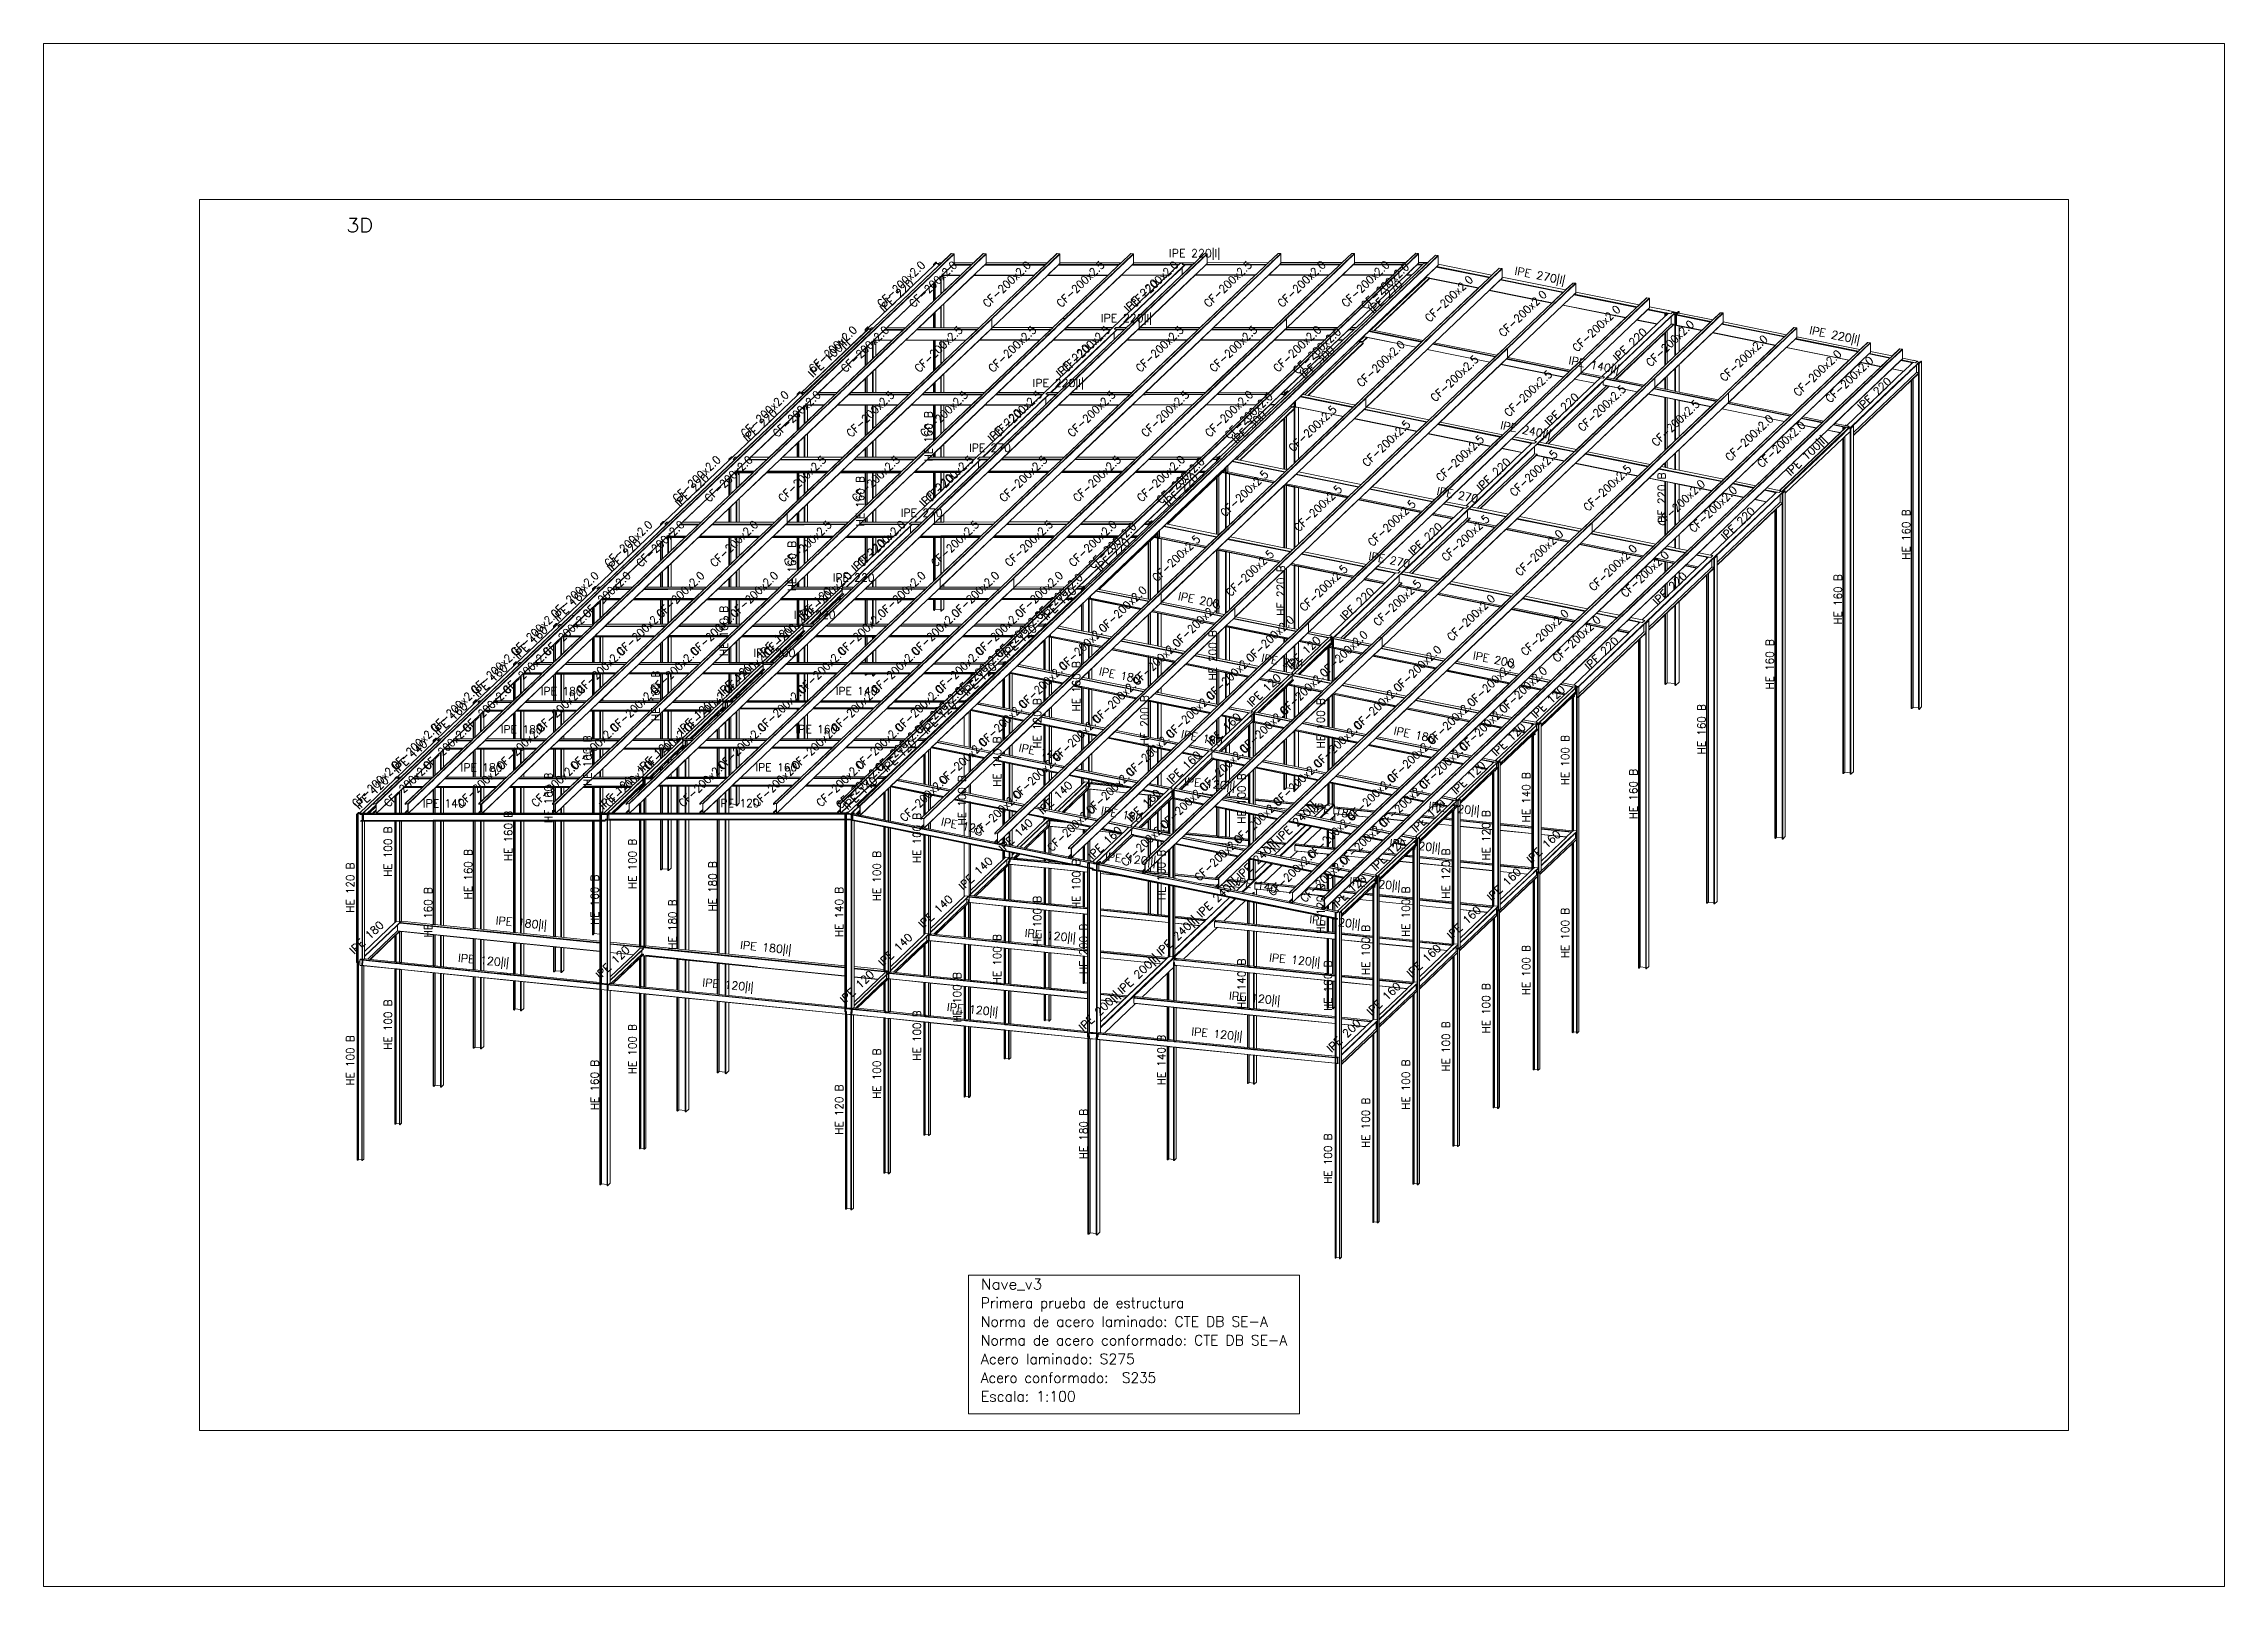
# Model space of a CAD drawing. Header units: millimetres. Extents: x 0 to 42, y 0 to 29.7.
import ezdxf
from ezdxf.enums import TextEntityAlignment as Align

# ---------------------------------------------------------------- set-up
doc = ezdxf.new("R2010")
doc.units = ezdxf.units.MM
for name, color, linetype, lineweight in [('BARRAS_DE_ACERO', 7, 'Continuous', 9), ('RECUAD_LIMITES', 2, 'Continuous', 0), ('RECUAD_MARCO', 1, 'Continuous', 20), ('REFERENCIA_DE_LAS_BARRAS', 2, 'Continuous', 9), ('TABLAS', 1, 'Continuous', 9), ('TITULOS', 9, 'Continuous', 0)]:
    doc.layers.add(name, color=color, linetype=linetype, lineweight=lineweight)
doc.styles.add('CYPETXT', font='romans__.ttf', dxfattribs={"height": 0.2})

msp = doc.modelspace()

# ---------------------------------------------------------------- texts
at = {"layer": 'REFERENCIA_DE_LAS_BARRAS', "style": 'CYPETXT'}
for s, width, p, p2 in [('IPE 220|I|', 0.866546, (21.67292, 25.58812), (22.65842, 25.58812)), ('IPE 220|I|', 0.866546, (20.3596, 24.33908), (21.3451, 24.33908)), ('IPE 220|I|', 0.866546, (19.04627, 23.09003), (20.03177, 23.09003)), ('IPE 270', 0.844169, (17.82295, 21.84104), (18.62845, 21.84104)), ('IPE 270', 0.844169, (16.50963, 20.592), (17.31513, 20.592)), ('IPE 220', 0.844169, (15.19631, 19.34296), (16.00181, 19.34296)), ('IPE 220', 0.844169, (14.4454, 18.6288), (15.2509, 18.6288)), ('IPE 200', 0.844169, (13.67285, 17.89407), (14.47835, 17.89407)), ('IPE 180', 0.844169, (9.57673, 17.15733), (10.38223, 17.15733)), ('IPE 140', 0.844169, (15.25418, 17.16076), (16.05968, 17.16076)), ('IPE 180', 0.844169, (8.80418, 16.42259), (9.60968, 16.42259)), ('IPE 160', 0.844169, (14.48163, 16.42603), (15.28713, 16.42603)), ('IPE 180', 0.844169, (8.03164, 15.68786), (8.83714, 15.68786)), ('IPE 160', 0.844169, (13.70909, 15.69129), (14.51459, 15.69129)), ('IPE 140', 0.844169, (7.30545, 14.99721), (8.11095, 14.99721)), ('IPE 120', 0.844169, (12.9829, 15.00065), (13.7884, 15.00065))]:
    msp.add_text(s, height=0.153333, dxfattribs=dict(at, width=width)).set_placement(p, p2, align=Align.FIT)
for s, rotation, width, p, p2 in [('CF-200x2.0', 43.600226, 0.812714, (16.14159, 24.60723), (16.99376, 25.41874)), ('CF-200x2.0', 43.600226, 0.812714, (16.75701, 24.6076), (17.60917, 25.41911)), ('CF-200x2.0', 43.600226, 0.812714, (18.17637, 24.60846), (19.02854, 25.41997)), ('CF-200x2.5', 43.600226, 0.812714, (19.59573, 24.60932), (20.4479, 25.42083)), ('CF-200x2.0', 43.600226, 0.812714, (21.0151, 24.61017), (21.86726, 25.42169)), ('CF-200x2.5', 43.600226, 0.812714, (22.43446, 24.61103), (23.28662, 25.42254)), ('CF-200x2.0', 43.600226, 0.812714, (23.85382, 24.61189), (24.70599, 25.4234)), ('CF-200x2.0', 43.600226, 0.812714, (25.08393, 24.61263), (25.9361, 25.42415)), ('CF-200x2.0', 43.600226, 0.812714, (25.46243, 24.57463), (26.3146, 25.38614)), ('CF-200x2.0', 43.600226, 0.812714, (26.69254, 24.32686), (27.54471, 25.13838)), ('IPE 270|I|', 348.599537, 0.866546, (28.31883, 25.25718), (29.28489, 25.06238)), ('IPE 220', 43.600226, 0.844169, (16.19082, 24.51532), (16.77413, 25.07081)), ('IPE 220', 43.600226, 0.844169, (20.89855, 24.51816), (21.48186, 25.07366)), ('IPE 270', 43.600226, 0.844169, (25.60628, 24.49723), (26.18959, 25.05272)), ('CF-200x2.0', 43.600226, 0.812714, (28.11191, 24.04098), (28.96407, 24.8525)), ('CF-200x2.0', 43.600226, 0.812714, (29.53127, 23.7551), (30.38343, 24.56661)), ('CF-200x2.0', 43.600226, 0.812714, (30.95063, 23.46922), (31.8028, 24.28073)), ('IPE 100|I|', 43.600226, 0.866546, (14.81228, 23.26132), (15.52595, 23.94094)), ('CF-200x2.0', 43.600226, 0.812714, (14.82827, 23.35818), (15.68044, 24.1697)), ('CF-200x2.0', 43.600226, 0.812714, (15.44369, 23.35856), (16.29585, 24.17007)), ('CF-200x2.5', 43.600226, 0.812714, (16.86305, 23.35941), (17.71521, 24.17093)), ('CF-200x2.5', 43.600226, 0.812714, (18.28241, 23.36027), (19.13458, 24.17178)), ('CF-200x2.5', 43.600226, 0.812714, (19.70177, 23.36113), (20.55394, 24.17264)), ('CF-200x2.5', 43.600226, 0.812714, (21.12114, 23.36199), (21.9733, 24.1735)), ('CF-200x2.5', 43.600226, 0.812714, (22.5405, 23.36285), (23.39266, 24.17436)), ('CF-200x2.0', 43.600226, 0.812714, (23.77061, 23.36359), (24.62278, 24.1751)), ('CF-200x2.0', 43.600226, 0.812714, (24.14911, 23.32559), (25.00127, 24.1371)), ('CF-200x2.0', 43.600226, 0.812714, (25.37922, 23.07782), (26.23139, 23.88933)), ('IPE 220', 43.600226, 0.844169, (30.31401, 23.5728), (30.89732, 24.12829)), ('CF-200x2.0', 43.600226, 0.812714, (32.36999, 23.18334), (33.22216, 23.99485)), ('IPE 220|I|', 348.599537, 0.866546, (33.99628, 24.11365), (34.96234, 23.91885)), ('IPE 220', 43.600226, 0.844169, (19.58522, 23.26912), (20.16854, 23.82461)), ('IPE 300', 43.600226, 0.844169, (24.29295, 23.23392), (24.87627, 23.78941)), ('CF-200x2.5', 43.600226, 0.812714, (26.79858, 22.79194), (27.65075, 23.60345)), ('IPE 140|I|', 348.599537, 0.866546, (29.35937, 23.53403), (30.32543, 23.33923)), ('CF-200x2.0', 43.600226, 0.812714, (33.78936, 22.89745), (34.64152, 23.70897)), ('CF-200x2.0', 43.600226, 0.812714, (34.40477, 22.7735), (35.25693, 23.58501)), ('CF-200x2.5', 43.600226, 0.812714, (28.21795, 22.50606), (29.07011, 23.31757)), ('CF-200x2.5', 43.600226, 0.812714, (29.63731, 22.22018), (30.48947, 23.03169)), ('IPE 220', 43.600226, 0.844169, (35.02173, 22.62459), (35.60505, 23.18008)), ('CF-200x2.0', 43.600226, 0.812714, (13.51495, 22.10914), (14.36712, 22.92065)), ('CF-200x2.0', 43.600226, 0.812714, (14.13036, 22.10951), (14.98253, 22.92103)), ('CF-200x2.5', 43.600226, 0.812714, (15.54973, 22.11037), (16.40189, 22.92188)), ('CF-200x2.5', 43.600226, 0.812714, (16.96909, 22.11123), (17.82125, 22.92274)), ('CF-200x2.5', 43.600226, 0.812714, (18.38845, 22.11209), (19.24062, 22.9236)), ('CF-200x2.5', 43.600226, 0.812714, (19.80781, 22.11294), (20.65998, 22.92446)), ('CF-200x2.5', 43.600226, 0.812714, (21.22718, 22.1138), (22.07934, 22.92531)), ('CF-200x2.0', 43.600226, 0.812714, (22.45729, 22.11455), (23.30946, 22.92606)), ('CF-200x2.0', 43.600226, 0.812714, (22.83579, 22.07654), (23.68795, 22.88806)), ('CF-200x2.5', 43.600226, 0.812714, (24.0659, 21.82878), (24.91807, 22.64029)), ('IPE 220', 43.600226, 0.844169, (29.00068, 22.32375), (29.584, 22.87925)), ('CF-200x2.5', 43.600226, 0.812714, (31.05667, 21.93429), (31.90884, 22.74581)), ('IPE 220', 43.600226, 0.844169, (13.56417, 22.01723), (14.14749, 22.57272)), ('HE 160 B', 90, 0.776302, (17.11624, 21.65581), (17.11624, 22.62331)), ('IPE 220', 43.600226, 0.844169, (18.2719, 22.02008), (18.85522, 22.57557)), ('IPE 300', 43.600226, 0.844169, (22.97963, 21.98488), (23.56295, 22.54037)), ('CF-200x2.5', 43.600226, 0.812714, (25.48526, 21.5429), (26.33743, 22.35441)), ('IPE 240|I|', 348.599537, 0.866546, (28.04605, 22.28499), (29.01211, 22.09019)), ('CF-200x2.0', 43.600226, 0.812714, (32.47603, 21.64841), (33.3282, 22.45992)), ('CF-200x2.0', 43.600226, 0.812714, (33.09145, 21.52446), (33.94361, 22.33597)), ('CF-200x2.5', 43.600226, 0.812714, (26.90462, 21.25701), (27.75679, 22.06853)), ('CF-200x2.5', 43.600226, 0.812714, (28.32399, 20.97113), (29.17615, 21.78264)), ('IPE 100|I|', 43.600226, 0.866546, (33.6432, 21.37058), (34.35687, 22.05021)), ('CF-200x2.0', 43.600226, 0.812714, (12.20163, 20.8601), (13.05379, 21.67161)), ('CF-200x2.0', 43.600226, 0.812714, (12.81704, 20.86047), (13.66921, 21.67198)), ('CF-200x2.5', 43.600226, 0.812714, (14.2364, 20.86133), (15.08857, 21.67284)), ('CF-200x2.5', 43.600226, 0.812714, (15.65577, 20.86218), (16.50793, 21.6737)), ('CF-200x2.5', 43.600226, 0.812714, (17.07513, 20.86304), (17.92729, 21.67456)), ('CF-200x2.5', 43.600226, 0.812714, (18.49449, 20.8639), (19.34666, 21.67541)), ('CF-200x2.5', 43.600226, 0.812714, (19.91385, 20.86476), (20.76602, 21.67627)), ('CF-200x2.0', 43.600226, 0.812714, (21.14397, 20.8655), (21.99613, 21.67701)), ('CF-200x2.0', 43.600226, 0.812714, (21.52246, 20.8275), (22.37463, 21.63901)), ('CF-200x2.5', 43.600226, 0.812714, (22.75258, 20.57973), (23.60474, 21.39125)), ('IPE 220', 43.600226, 0.844169, (27.68736, 21.07471), (28.27068, 21.6302)), ('CF-200x2.5', 43.600226, 0.812714, (29.74335, 20.68525), (30.59551, 21.49676)), ('HE 220 B', 90, 0.776302, (31.23943, 20.47552), (31.23943, 21.44302)), ('IPE 220', 43.600226, 0.844169, (12.25085, 20.76819), (12.83417, 21.32368)), ('HE 160 B', 90, 0.776302, (15.80292, 20.40676), (15.80292, 21.37426)), ('IPE 220', 43.600226, 0.844169, (16.95858, 20.77103), (17.5419, 21.32652)), ('IPE 220', 43.600226, 0.844169, (21.66631, 20.77388), (22.24963, 21.32937)), ('CF-200x2.5', 43.600226, 0.812714, (24.17194, 20.29385), (25.02411, 21.10537)), ('IPE 270', 348.599537, 0.844169, (26.82096, 21.01817), (27.61057, 20.85895)), ('CF-200x2.0', 43.600226, 0.812714, (31.16271, 20.39937), (32.01488, 21.21088)), ('CF-200x2.0', 43.600226, 0.812714, (31.77812, 20.27541), (32.63029, 21.08693)), ('CF-200x2.5', 43.600226, 0.812714, (25.5913, 20.00797), (26.44347, 20.81948)), ('CF-200x2.5', 43.600226, 0.812714, (27.01066, 19.72209), (27.86283, 20.5336)), ('IPE 220', 43.600226, 0.844169, (32.39509, 20.1265), (32.97841, 20.68199)), ('HE 160 B', 90, 0.776302, (35.94716, 19.76507), (35.94716, 20.73257)), ('CF-200x2.0', 43.600226, 0.812714, (10.88831, 19.61105), (11.74047, 20.42257)), ('CF-200x2.0', 43.600226, 0.812714, (11.50372, 19.61143), (12.35589, 20.42294)), ('CF-200x2.0', 43.600226, 0.812714, (12.92308, 19.61228), (13.77525, 20.4238)), ('CF-200x2.5', 43.600226, 0.812714, (14.34244, 19.61314), (15.19461, 20.42465)), ('CF-200x2.0', 43.600226, 0.812714, (15.76181, 19.614), (16.61397, 20.42551)), ('CF-200x2.5', 43.600226, 0.812714, (17.18117, 19.61486), (18.03333, 20.42637)), ('CF-200x2.5', 43.600226, 0.812714, (18.60053, 19.61571), (19.4527, 20.42723)), ('CF-200x2.0', 43.600226, 0.812714, (19.83064, 19.61646), (20.68281, 20.42797)), ('CF-200x2.0', 43.600226, 0.812714, (20.20914, 19.57845), (21.06131, 20.38997)), ('CF-200x2.5', 43.600226, 0.812714, (21.43926, 19.33069), (22.29142, 20.1422)), ('IPE 220', 43.600226, 0.844169, (26.37404, 19.82567), (26.95736, 20.38116)), ('CF-200x2.0', 43.600226, 0.812714, (28.43003, 19.43621), (29.28219, 20.24772)), ('IPE 220', 43.600226, 0.844169, (10.93753, 19.51914), (11.52085, 20.07464)), ('HE 160 B', 90, 0.776302, (14.4896, 19.15772), (14.4896, 20.12522)), ('IPE 220', 43.600226, 0.844169, (15.64526, 19.52199), (16.22857, 20.07748)), ('IPE 220', 43.600226, 0.844169, (20.35299, 19.52483), (20.9363, 20.08033)), ('CF-200x2.5', 43.600226, 0.812714, (22.85862, 19.04481), (23.71078, 19.85632)), ('IPE 270', 348.599537, 0.844169, (25.50764, 19.76913), (26.29724, 19.60991)), ('CF-200x2.0', 43.600226, 0.812714, (29.84939, 19.15032), (30.70155, 19.96184)), ('CF-200x2.0', 43.600226, 0.812714, (30.4648, 19.02637), (31.31697, 19.83788)), ('CF-200x2.0', 43.600226, 0.812714, (9.85619, 18.62945), (10.70836, 19.44096)), ('CF-200x2.0', 43.600226, 0.812714, (10.4716, 18.62982), (11.32377, 19.44134)), ('CF-200x2.0', 43.600226, 0.812714, (11.89096, 18.63068), (12.74313, 19.44219)), ('CF-200x2.0', 43.600226, 0.812714, (13.31033, 18.63154), (14.16249, 19.44305)), ('CF-200x2.0', 43.600226, 0.812714, (14.72969, 18.6324), (15.58186, 19.44391)), ('CF-200x2.0', 43.600226, 0.812714, (16.14905, 18.63326), (17.00122, 19.44477)), ('CF-200x2.0', 43.600226, 0.812714, (17.56841, 18.63411), (18.42058, 19.44563)), ('CF-200x2.0', 43.600226, 0.812714, (18.79853, 18.63486), (19.65069, 19.44637)), ('CF-200x2.0', 43.600226, 0.812714, (19.17702, 18.59685), (20.02919, 19.40837)), ('HE 220 B', 90, 0.776302, (23.90506, 18.68788), (23.90506, 19.65538)), ('CF-200x2.5', 43.600226, 0.812714, (24.27798, 18.75893), (25.13015, 19.57044)), ('CF-200x2.5', 43.600226, 0.812714, (25.69734, 18.47304), (26.54951, 19.28456)), ('IPE 220', 43.600226, 0.844169, (31.08177, 18.87746), (31.66509, 19.43295)), ('HE 160 B', 90, 0.776302, (34.63384, 18.51603), (34.63384, 19.48353)), ('IPE 160', 43.600226, 0.844169, (9.90541, 18.56607), (10.48873, 19.12157)), ('IPE 120', 43.600226, 0.844169, (14.61314, 18.58794), (15.19646, 19.14343)), ('IPE 120', 43.600226, 0.844169, (19.32087, 18.59079), (19.90419, 19.14628)), ('CF-200x2.0', 43.600226, 0.812714, (20.40714, 18.34909), (21.2593, 19.1606)), ('CF-200x2.0', 43.600226, 0.812714, (21.8265, 18.06321), (22.67867, 18.87472)), ('IPE 200', 348.599537, 0.844169, (21.84045, 18.99419), (22.63006, 18.83497)), ('IPE 220', 43.600226, 0.844169, (25.06072, 18.57662), (25.64403, 19.13211)), ('CF-200x2.0', 43.600226, 0.812714, (27.1167, 18.18716), (27.96887, 18.99868)), ('CF-200x2.0', 43.600226, 0.812714, (9.09446, 17.90501), (9.94663, 18.71652)), ('CF-200x2.0', 43.600226, 0.812714, (9.70988, 17.90538), (10.56204, 18.71689)), ('CF-200x2.0', 43.600226, 0.812714, (11.12924, 17.90624), (11.9814, 18.71775)), ('CF-200x2.0', 43.600226, 0.812714, (12.5486, 17.90709), (13.40077, 18.71861)), ('HE 160 B', 90, 0.776302, (13.17628, 17.90867), (13.17628, 18.87617)), ('IPE 120', 43.600226, 0.844169, (13.85141, 17.8635), (14.43473, 18.41899)), ('CF-200x2.0', 43.600226, 0.812714, (13.96796, 17.90795), (14.82013, 18.71947)), ('CF-200x2.0', 43.600226, 0.812714, (15.38732, 17.90881), (16.23949, 18.72032)), ('CF-200x2.0', 43.600226, 0.812714, (16.80669, 17.90967), (17.65885, 18.72118)), ('CF-200x2.0', 43.600226, 0.812714, (18.0368, 17.91041), (18.88897, 18.72192)), ('CF-200x2.0', 43.600226, 0.812714, (18.4153, 17.87241), (19.26746, 18.68392)), ('IPE 120', 43.600226, 0.844169, (18.55914, 17.86634), (19.14246, 18.42183)), ('CF-200x2.0', 43.600226, 0.812714, (19.64541, 17.62464), (20.49758, 18.43616)), ('CF-200x2.0', 43.600226, 0.812714, (23.24586, 17.77732), (24.09803, 18.58884)), ('CF-200x2.0', 43.600226, 0.812714, (28.53607, 17.90128), (29.38823, 18.71279)), ('CF-200x2.0', 43.600226, 0.812714, (29.15148, 17.77733), (30.00365, 18.58884)), ('CF-200x2.0', 43.600226, 0.812714, (8.32192, 17.17027), (9.17409, 17.98179)), ('CF-200x2.0', 43.600226, 0.812714, (8.93733, 17.17065), (9.7895, 17.98216)), ('IPE 160', 43.600226, 0.844169, (9.14368, 17.84163), (9.727, 18.39712)), ('CF-200x2.0', 43.600226, 0.812714, (10.3567, 17.1715), (11.20886, 17.98302)), ('CF-200x2.0', 43.600226, 0.812714, (11.77606, 17.17236), (12.62822, 17.98388)), ('CF-200x2.0', 43.600226, 0.812714, (13.19542, 17.17322), (14.04759, 17.98473)), ('CF-200x2.0', 43.600226, 0.812714, (14.61478, 17.17408), (15.46695, 17.98559)), ('CF-200x2.0', 43.600226, 0.812714, (16.03414, 17.17494), (16.88631, 17.98645)), ('CF-200x2.0', 43.600226, 0.812714, (17.26426, 17.17568), (18.11642, 17.98719)), ('CF-200x2.0', 43.600226, 0.812714, (21.06477, 17.33876), (21.91694, 18.15027)), ('HE 200 B', 90, 0.776302, (22.59174, 17.43884), (22.59174, 18.40634)), ('IPE 120', 43.600226, 0.844169, (24.0286, 17.64258), (24.61192, 18.19807)), ('CF-200x2.0', 43.600226, 0.812714, (24.66523, 17.49144), (25.51739, 18.30296)), ('CF-200x2.0', 43.600226, 0.812714, (26.08459, 17.20556), (26.93675, 18.01707)), ('IPE 220', 43.600226, 0.844169, (29.76845, 17.62841), (30.35176, 18.1839)), ('HE 160 B', 90, 0.776302, (33.32052, 17.26699), (33.32052, 18.23449)), ('IPE 160', 43.600226, 0.844169, (8.37114, 17.1069), (8.95446, 17.66239)), ('IPE 120', 43.600226, 0.844169, (13.07887, 17.12876), (13.66219, 17.68426)), ('CF-200x2.0', 43.600226, 0.812714, (17.64276, 17.13768), (18.49492, 17.94919)), ('IPE 120', 43.600226, 0.844169, (17.7866, 17.13161), (18.36992, 17.6871)), ('CF-200x2.0', 43.600226, 0.812714, (18.87287, 16.88991), (19.72504, 17.70143)), ('HE 160 B', 90, 0.776302, (19.96509, 16.84286), (19.96509, 17.81036)), ('IPE 180', 348.599537, 0.844169, (20.317, 17.5453), (21.1066, 17.38608)), ('CF-200x2.0', 43.600226, 0.812714, (22.48414, 17.05288), (23.3363, 17.86439)), ('IPE 220', 348.599537, 0.844169, (23.4434, 17.80593), (24.23301, 17.64671)), ('CF-200x2.0', 43.600226, 0.812714, (23.9035, 16.767), (24.75566, 17.57851)), ('CF-200x2.0', 43.600226, 0.812714, (27.50395, 16.91968), (28.35612, 17.73119)), ('IPE 200', 348.599537, 0.844169, (27.5179, 17.85066), (28.30751, 17.69144)), ('CF-200x2.0', 43.600226, 0.812714, (28.11936, 16.79572), (28.97153, 17.60724)), ('CF-200x2.0', 43.600226, 0.812714, (7.54938, 16.43554), (8.40154, 17.24706)), ('CF-200x2.0', 43.600226, 0.812714, (8.16479, 16.43592), (9.01696, 17.24743)), ('CF-200x2.0', 43.600226, 0.812714, (9.58415, 16.43677), (10.43632, 17.24829)), ('CF-200x2.0', 43.600226, 0.812714, (11.00352, 16.43763), (11.85568, 17.24914)), ('HE 160 B', 90, 0.776302, (11.86295, 16.65963), (11.86295, 17.62713)), ('CF-200x2.0', 43.600226, 0.812714, (12.42288, 16.43849), (13.27504, 17.25)), ('CF-200x2.0', 43.600226, 0.812714, (13.84224, 16.43935), (14.69441, 17.25086)), ('CF-200x2.0', 43.600226, 0.812714, (15.2616, 16.4402), (16.11377, 17.25172)), ('CF-200x2.0', 43.600226, 0.812714, (16.49172, 16.44095), (17.34388, 17.25246)), ('CF-200x2.0', 43.600226, 0.812714, (16.87021, 16.40294), (17.72238, 17.21446)), ('CF-200x2.0', 43.600226, 0.812714, (20.29223, 16.60403), (21.1444, 17.41554)), ('IPE 120', 43.600226, 0.844169, (23.26687, 16.91813), (23.85019, 17.47362)), ('CF-200x2.0', 43.600226, 0.812714, (25.32286, 16.48112), (26.17503, 17.29263)), ('IPE 120', 43.600226, 0.844169, (28.73633, 16.69436), (29.31965, 17.24985)), ('IPE 160', 43.600226, 0.844169, (7.5986, 16.37217), (8.18192, 16.92766)), ('IPE 120', 43.600226, 0.844169, (12.30633, 16.39403), (12.88965, 16.94952)), ('IPE 120', 43.600226, 0.844169, (17.01406, 16.39688), (17.59738, 16.95237)), ('CF-200x2.0', 43.600226, 0.812714, (18.10033, 16.15518), (18.95249, 16.96669)), ('HE 120 B', 90, 0.776302, (19.21418, 16.1287), (19.21418, 17.0962)), ('HE 200 B', 90, 0.776302, (21.27841, 16.18979), (21.27841, 17.15729)), ('CF-200x2.0', 43.600226, 0.812714, (21.71159, 16.31815), (22.56376, 17.12966)), ('CF-200x2.0', 43.600226, 0.812714, (23.13096, 16.03227), (23.98312, 16.84378)), ('HE 100 B', 90, 0.776302, (24.67282, 16.13242), (24.67282, 17.09992)), ('CF-200x2.0', 43.600226, 0.812714, (26.74222, 16.19523), (27.59439, 17.00675)), ('CF-200x2.0', 43.600226, 0.812714, (27.35764, 16.07128), (28.2098, 16.88279)), ('HE 160 B', 90, 0.776302, (32.0072, 16.01794), (32.0072, 16.98544)), ('CF-200x2.0', 43.600226, 0.812714, (6.77683, 15.70081), (7.629, 16.51232)), ('CF-200x2.0', 43.600226, 0.812714, (7.39225, 15.70118), (8.24441, 16.5127)), ('CF-200x2.0', 43.600226, 0.812714, (8.81161, 15.70204), (9.66378, 16.51355)), ('CF-200x2.0', 43.600226, 0.812714, (10.23097, 15.7029), (11.08314, 16.51441)), ('CF-200x2.0', 43.600226, 0.812714, (11.65034, 15.70376), (12.5025, 16.51527)), ('CF-200x2.0', 43.600226, 0.812714, (13.0697, 15.70462), (13.92186, 16.51613)), ('CF-200x2.0', 43.600226, 0.812714, (14.48906, 15.70547), (15.34123, 16.51699)), ('CF-200x2.0', 43.600226, 0.812714, (15.71917, 15.70622), (16.57134, 16.51773)), ('CF-200x2.0', 43.600226, 0.812714, (16.09767, 15.66821), (16.94984, 16.47973)), ('CF-200x2.0', 43.600226, 0.812714, (19.51969, 15.8693), (20.37185, 16.68081)), ('CF-200x2.0', 43.600226, 0.812714, (20.93905, 15.58342), (21.79122, 16.39493)), ('IPE 160', 348.599537, 0.844169, (21.89832, 16.33646), (22.68792, 16.17724)), ('IPE 160', 43.600226, 0.844169, (22.49433, 16.16438), (23.07765, 16.71987)), ('CF-200x2.0', 43.600226, 0.812714, (24.55032, 15.74638), (25.40248, 16.5579)), ('IPE 180', 348.599537, 0.844169, (25.99444, 16.40177), (26.78405, 16.24255)), ('IPE 120', 43.600226, 0.844169, (27.9746, 15.96992), (28.55792, 16.52541)), ('IPE 140', 43.600226, 0.844169, (6.82606, 15.64695), (7.40937, 16.20244)), ('HE 160 B', 90, 0.776302, (10.54963, 15.41059), (10.54963, 16.37809)), ('IPE 120', 43.600226, 0.844169, (11.53379, 15.6593), (12.1171, 16.21479)), ('IPE 120', 43.600226, 0.844169, (16.24152, 15.66215), (16.82483, 16.21764)), ('CF-200x2.0', 43.600226, 0.812714, (17.32778, 15.42045), (18.17995, 16.23196)), ('HE 140 B', 90, 0.776302, (18.44164, 15.39397), (18.44164, 16.36147)), ('CF-200x2.0', 43.600226, 0.812714, (18.74715, 15.13457), (19.59931, 15.94608)), ('IPE 140', 348.599537, 0.844169, (18.77191, 16.07584), (19.56152, 15.91662)), ('IPE 160', 43.600226, 0.844169, (21.72179, 15.42965), (22.30511, 15.98514)), ('CF-200x2.0', 43.600226, 0.812714, (22.35841, 15.29753), (23.21058, 16.10905)), ('CF-200x2.0', 43.600226, 0.812714, (25.96968, 15.4605), (26.82185, 16.27202)), ('CF-200x2.0', 43.600226, 0.812714, (26.58509, 15.33655), (27.43726, 16.14806)), ('HE 100 B', 90, 0.776302, (29.38055, 15.42197), (29.38055, 16.38947)), ('CF-200x2.0', 43.600226, 0.812714, (6.02747, 14.98812), (6.87963, 15.79964)), ('IPE 120', 43.600226, 0.844169, (6.07669, 14.94377), (6.66001, 15.49926)), ('CF-200x2.0', 43.600226, 0.812714, (6.64288, 14.98849), (7.49505, 15.80001)), ('CF-200x2.0', 43.600226, 0.812714, (8.06224, 14.98935), (8.91441, 15.80087)), ('CF-200x2.0', 43.600226, 0.812714, (9.48161, 14.99021), (10.33377, 15.80172)), ('HE 160 B', 90, 0.776302, (9.79872, 14.69643), (9.79872, 15.66393)), ('IPE 120', 43.600226, 0.844169, (10.78442, 14.94661), (11.36774, 15.5021)), ('CF-200x2.0', 43.600226, 0.812714, (10.90097, 14.99107), (11.75313, 15.80258)), ('CF-200x2.0', 43.600226, 0.812714, (12.32033, 14.99193), (13.1725, 15.80344)), ('CF-200x2.0', 43.600226, 0.812714, (13.73969, 14.99278), (14.59186, 15.8043)), ('CF-200x2.0', 43.600226, 0.812714, (14.96981, 14.99353), (15.82197, 15.80504)), ('CF-200x2.0', 43.600226, 0.812714, (15.3483, 14.95552), (16.20047, 15.76704)), ('IPE 140', 43.600226, 0.844169, (15.49215, 14.93995), (16.07547, 15.49544)), ('CF-200x2.0', 43.600226, 0.812714, (16.57842, 14.70776), (17.43058, 15.51927)), ('HE 100 B', 90, 0.776302, (17.7642, 14.64969), (17.7642, 15.61719)), ('CF-200x2.0', 43.600226, 0.812714, (20.16651, 14.84868), (21.01867, 15.6602)), ('IPE 120|I|', 354.300716, 0.866546, (21.95782, 15.42361), (22.93845, 15.32574)), ('HE 100 B', 90, 0.776302, (23.14937, 14.68352), (23.14937, 15.65102)), ('CF-200x2.0', 43.600226, 0.812714, (23.77778, 15.01165), (24.62994, 15.82317)), ('CF-200x2.0', 43.600226, 0.812714, (25.19714, 14.72577), (26.0493, 15.53728)), ('IPE 120', 43.600226, 0.844169, (27.20206, 15.23519), (27.78538, 15.79068)), ('HE 140 B', 90, 0.776302, (28.62964, 14.70781), (28.62964, 15.67531)), ('HE 160 B', 90, 0.776302, (30.69387, 14.7689), (30.69387, 15.7364)), ('CF-200x2.0', 43.600226, 0.812714, (17.99778, 14.42188), (18.84995, 15.23339)), ('IPE 140', 43.600226, 0.844169, (19.24579, 14.85116), (19.82911, 15.40665)), ('IPE 160', 43.600226, 0.844169, (20.94925, 14.69491), (21.53256, 15.2504)), ('CF-200x2.0', 43.600226, 0.812714, (21.58587, 14.5628), (22.43804, 15.37432)), ('CF-200x2.0', 43.600226, 0.812714, (23.00523, 14.27692), (23.8574, 15.08843)), ('CF-200x2.0', 43.600226, 0.812714, (25.81255, 14.60182), (26.66472, 15.41333)), ('IPE 120', 43.600226, 0.844169, (26.42952, 14.50046), (27.01284, 15.05595)), ('HE 160 B', 90, 0.776302, (9.02618, 13.9617), (9.02618, 14.9292)), ('HE 100 B', 90, 0.776302, (16.89655, 13.92451), (16.89655, 14.89201)), ('IPE 120', 348.599537, 0.844169, (17.27318, 14.65046), (18.06279, 14.49124)), ('IPE 140', 43.600226, 0.844169, (18.48406, 14.12672), (19.06738, 14.68221)), ('CF-200x2.0', 43.600226, 0.812714, (19.41714, 14.136), (20.26931, 14.94751)), ('IPE 160', 348.599537, 0.844169, (20.35323, 14.867), (21.14284, 14.70778)), ('CF-200x2.0', 43.600226, 0.812714, (20.8365, 13.85011), (21.68867, 14.66163)), ('IPE 240|I|', 43.600226, 0.866546, (23.83126, 14.32218), (24.54493, 15.00181)), ('CF-200x2.0', 43.600226, 0.812714, (24.4246, 13.99104), (25.27676, 14.80255)), ('IPE 180', 348.599537, 0.844169, (24.44936, 14.93231), (25.23897, 14.77309)), ('CF-200x2.0', 43.600226, 0.812714, (25.04001, 13.86708), (25.89217, 14.6786)), ('IPE 120|I|', 354.300716, 0.866546, (26.66555, 14.95093), (27.64618, 14.85306)), ('HE 120 B', 90, 0.776302, (27.8571, 13.97308), (27.8571, 14.94058)), ('HE 100 B', 90, 0.776302, (6.70855, 13.65961), (6.70855, 14.62711)), ('HE 100 B', 90, 0.776302, (11.41628, 13.4247), (11.41628, 14.3922)), ('IPE 160', 43.600226, 0.844169, (20.19988, 13.98222), (20.7832, 14.53772)), ('CF-200x2.0', 43.600226, 0.812714, (22.25587, 13.56423), (23.10803, 14.37574)), ('IPE 240|I|', 43.600226, 0.866546, (23.06953, 13.59774), (23.7832, 14.27736)), ('IPE 120', 43.600226, 0.844169, (25.65697, 13.76572), (26.24029, 14.32121)), ('IPE 120|I|', 354.300716, 0.866546, (25.91464, 14.23677), (26.89527, 14.1389)), ('IPE 160', 43.600226, 0.844169, (28.65083, 13.90684), (29.23415, 14.46233)), ('HE 120 B', 90, 0.776302, (5.98236, 12.96897), (5.98236, 13.93647)), ('HE 160 B', 90, 0.776302, (8.25364, 13.22696), (8.25364, 14.19446)), ('HE 180 B', 90, 0.776302, (12.96137, 12.99205), (12.96137, 13.95955)), ('HE 100 B', 90, 0.776302, (16.12401, 13.18978), (16.12401, 14.15728)), ('IPE 140', 43.600226, 0.844169, (17.71152, 13.39199), (18.29484, 13.94748)), ('HE 100 B', 90, 0.776302, (19.96509, 13.03864), (19.96509, 14.00614)), ('IPE 120|I|', 354.300716, 0.866546, (20.43437, 13.97472), (21.415, 13.87685)), ('HE 100 B', 90, 0.776302, (21.60428, 13.21406), (21.60428, 14.18156)), ('CF-200x2.0', 43.600226, 0.812714, (23.67523, 13.27835), (24.5274, 14.08986)), ('CF-200x2.0', 43.600226, 0.812714, (24.29064, 13.1544), (25.14281, 13.96591)), ('HE 120 B', 90, 0.776302, (27.08456, 13.23835), (27.08456, 14.20585)), ('HE 160 B', 90, 0.776302, (7.48109, 12.49223), (7.48109, 13.45973)), ('HE 160 B', 90, 0.776302, (10.69009, 12.73405), (10.69009, 13.70155)), ('HE 140 B', 90, 0.776302, (15.39782, 12.49913), (15.39782, 13.46663)), ('IPE 240|I|', 43.600226, 0.866546, (22.29699, 12.86301), (23.01066, 13.54263)), ('IPE 140', 348.599537, 0.844169, (22.95063, 13.50693), (23.74023, 13.34771)), ('HE 120 B', 90, 0.776302, (24.67282, 12.56595), (24.67282, 13.53345)), ('IPE 120', 43.600226, 0.844169, (24.90761, 13.05303), (25.49093, 13.60853)), ('IPE 120|I|', 354.300716, 0.866546, (25.1421, 13.50204), (26.12273, 13.40417)), ('HE 100 B', 90, 0.776302, (26.31201, 12.50361), (26.31201, 13.47111)), ('IPE 160', 43.600226, 0.844169, (27.88911, 13.1824), (28.47243, 13.73789)), ('HE 180 B', 90, 0.776302, (12.18882, 12.25731), (12.18882, 13.22481)), ('IPE 140', 43.600226, 0.844169, (16.93898, 12.65725), (17.5223, 13.21274)), ('HE 100 B', 90, 0.776302, (19.21418, 12.32448), (19.21418, 13.29198)), ('IPE 160', 43.600226, 0.844169, (27.11657, 12.44767), (27.69988, 13.00316)), ('HE 100 B', 90, 0.776302, (29.38055, 12.09327), (29.38055, 13.06077)), ('IPE 180', 43.600226, 0.844169, (5.98078, 12.15729), (6.5641, 12.71278)), ('IPE 180|I|', 354.300716, 0.866546, (8.70128, 12.7468), (9.68191, 12.64893)), ('IPE 120|I|', 354.300716, 0.866546, (18.88929, 12.50526), (19.86991, 12.40739)), ('HE 200 B', 90, 0.776302, (20.10555, 11.78868), (20.10555, 12.75618)), ('IPE 240|I|', 43.600226, 0.866546, (21.52445, 12.12827), (22.23812, 12.8079)), ('IPE 120|I|', 354.300716, 0.866546, (24.36956, 12.76731), (25.35019, 12.66944)), ('HE 100 B', 90, 0.776302, (25.53947, 11.76888), (25.53947, 12.73638)), ('IPE 120', 43.600226, 0.844169, (10.71975, 11.68147), (11.30307, 12.23696)), ('IPE 180|I|', 354.300716, 0.866546, (13.40901, 12.27412), (14.38964, 12.17625)), ('IPE 140', 43.600226, 0.844169, (16.16643, 11.92252), (16.74975, 12.47801)), ('HE 100 B', 90, 0.776302, (18.44164, 11.58975), (18.44164, 12.55725)), ('IPE 200|I|', 43.600226, 0.866546, (20.77312, 11.39141), (21.48679, 12.07104)), ('IPE 120|I|', 354.300716, 0.866546, (23.59702, 12.03258), (24.57764, 11.93471)), ('IPE 160', 43.600226, 0.844169, (26.34402, 11.71293), (26.92734, 12.26842)), ('HE 100 B', 90, 0.776302, (28.62964, 11.37911), (28.62964, 12.34661)), ('IPE 120|I|', 354.300716, 0.866546, (7.97509, 12.02524), (8.95572, 11.92738)), ('IPE 120', 43.600226, 0.844169, (15.42748, 11.20879), (16.0108, 11.76428)), ('HE 100 B', 90, 0.776302, (17.6691, 10.85501), (17.6691, 11.82251)), ('HE 140 B', 90, 0.776302, (23.14937, 11.11706), (23.14937, 12.08456)), ('HE 100 B', 90, 0.776302, (24.81328, 11.07824), (24.81328, 12.04574)), ('IPE 120|I|', 354.300716, 0.866546, (12.68282, 11.55256), (13.66345, 11.45469)), ('IPE 200|I|', 43.600226, 0.866546, (20.02375, 10.67872), (20.73742, 11.35835)), ('IPE 120|I|', 354.300716, 0.866546, (22.82447, 11.29784), (23.8051, 11.19998)), ('IPE 160', 43.600226, 0.844169, (25.57148, 10.9782), (26.1548, 11.53369)), ('HE 100 B', 90, 0.776302, (27.8571, 10.64438), (27.8571, 11.61188)), ('HE 100 B', 90, 0.776302, (6.70855, 10.33092), (6.70855, 11.29842)), ('HE 100 B', 90, 0.776302, (16.89655, 10.12028), (16.89655, 11.08778)), ('IPE 120|I|', 354.300716, 0.866546, (17.39055, 11.07988), (18.37118, 10.98201)), ('HE 100 B', 90, 0.776302, (5.98236, 9.64027), (5.98236, 10.60777)), ('HE 100 B', 90, 0.776302, (11.41628, 9.85823), (11.41628, 10.82573)), ('HE 140 B', 90, 0.776302, (21.60428, 9.6476), (21.60428, 10.6151)), ('IPE 120|I|', 354.300716, 0.866546, (22.09828, 10.6072), (23.07891, 10.50933)), ('IPE 200', 43.600226, 0.844169, (24.80128, 10.2676), (25.3846, 10.8231)), ('HE 100 B', 90, 0.776302, (27.08456, 9.90965), (27.08456, 10.87715)), ('HE 160 B', 90, 0.776302, (10.69009, 9.16759), (10.69009, 10.13509)), ('HE 100 B', 90, 0.776302, (16.12401, 9.38555), (16.12401, 10.35305)), ('HE 100 B', 90, 0.776302, (26.31201, 9.17492), (26.31201, 10.14242)), ('HE 120 B', 90, 0.776302, (15.39782, 8.6949), (15.39782, 9.6624)), ('HE 100 B', 90, 0.776302, (25.53947, 8.44019), (25.53947, 9.40769)), ('HE 180 B', 90, 0.776302, (20.10555, 8.22222), (20.10555, 9.18972)), ('HE 100 B', 90, 0.776302, (24.81328, 7.74954), (24.81328, 8.71704))]:
    msp.add_text(s, height=0.153333, rotation=rotation, dxfattribs=dict(at, width=width)).set_placement(p, p2, align=Align.FIT)
at = {"layer": 'TABLAS', "style": 'CYPETXT'}
for s, width, p, p2 in [('Nave_v3', 0.901739, (18.051, 5.7182), (19.233, 5.7182)), ('Primera prueba de estructura', 0.829206, (18.051, 5.3582), (21.969, 5.3582)), ('Norma de acero laminado: CTE DB SE-A', 0.827221, (18.051, 4.9982), (23.577, 4.9982)), ('Norma de acero conformado: CTE DB SE-A', 0.828138, (18.051, 4.6382), (23.949, 4.6382)), ('Acero laminado: S275', 0.855931, (18.051, 4.2782), (21.018, 4.2782)), ('Acero conformado:  S235 ', 0.813274, (18.051, 3.9182), (21.558, 3.9182)), ('Escala: 1:100', 0.854937, (18.051, 3.5582), (19.878, 3.5582))]:
    msp.add_text(s, height=0.2, dxfattribs=dict(at, width=width)).set_placement(p, p2, align=Align.FIT)
at = {"layer": 'TITULOS', "style": 'CYPETXT', "width": 0.973137}
msp.add_text('3D', height=0.266667, dxfattribs=at).set_placement((5.83153, 26.07229), (6.34353, 26.07229), align=Align.FIT)

# ---------------------------------------------------------------- linework, layer by layer
at = {"layer": 'BARRAS_DE_ACERO'}
for p, q in [((17.48319, 25.65742), (17.26466, 25.44959)), ((17.48482, 25.65758), (17.28851, 25.47087)), ((17.29573, 25.47967), (17.4818, 25.65663)), ((17.53333, 25.65271), (17.34525, 25.47384)), ((17.34683, 25.47091), (17.53635, 25.65115)), ((17.34741, 25.47384), (17.53497, 25.65222)), ((17.34931, 25.47091), (17.53728, 25.64967)), ((17.35141, 25.47091), (17.53761, 25.648)), ((17.4818, 25.65663), (17.48319, 25.65742)), ((17.48319, 25.65742), (17.48482, 25.65758)), ((17.53497, 25.65222), (17.53635, 25.65115)), ((17.53635, 25.65115), (17.53728, 25.64967)), ((17.91114, 25.48004), (18.09721, 25.657)), ((17.9117, 25.48004), (18.0986, 25.65779)), ((17.91317, 25.48004), (18.10024, 25.65795)), ((18.15038, 25.65259), (17.92474, 25.43799)), ((18.15177, 25.65152), (17.95293, 25.46241)), ((18.1527, 25.65004), (17.96474, 25.47128)), ((17.96682, 25.48007), (18.14874, 25.65308)), ((18.15302, 25.64837), (17.96682, 25.47128)), ((18.09721, 25.657), (18.0986, 25.65779)), ((18.0986, 25.65779), (18.10024, 25.65795)), ((18.10024, 25.65795), (18.14874, 25.65308)), ((18.14874, 25.65308), (18.15038, 25.65259)), ((18.15038, 25.65259), (18.15177, 25.65152)), ((18.15177, 25.65152), (18.1527, 25.65004)), ((18.1527, 25.65004), (18.15302, 25.64837)), ((18.15302, 25.48018), (18.15302, 25.64837)), ((19.3305, 25.4809), (19.51657, 25.65786)), ((19.33106, 25.4809), (19.51796, 25.65865)), ((19.33253, 25.4809), (19.5196, 25.65881)), ((19.38618, 25.48093), (19.5681, 25.65394)), ((19.38834, 25.48093), (19.56974, 25.65345)), ((19.5196, 25.65881), (19.5681, 25.65394)), ((19.5681, 25.65394), (19.56974, 25.65345)), ((19.57238, 25.64923), (19.57238, 25.48104)), ((20.9361, 25.65856), (20.75021, 25.48177)), ((20.93764, 25.65944), (20.75082, 25.48177)), ((20.93946, 25.65962), (20.75245, 25.48177)), ((20.98701, 25.65484), (20.80506, 25.4818)), ((20.81533, 25.4818), (20.99177, 25.64961)), ((20.9361, 25.65856), (20.93764, 25.65944)), ((20.93764, 25.65944), (20.93946, 25.65962)), ((20.9914, 25.65146), (20.99177, 25.64961)), ((20.99177, 25.64961), (20.99177, 25.48191)), ((22.16926, 25.48263), (22.3553, 25.65957)), ((22.16981, 25.48263), (22.35669, 25.66036)), ((22.17127, 25.48263), (22.35832, 25.66052)), ((22.22493, 25.48266), (22.40683, 25.65565)), ((22.22709, 25.48266), (22.40847, 25.65516)), ((22.22959, 25.48266), (22.40985, 25.6541)), ((22.23208, 25.48266), (22.41078, 25.65261)), ((22.41111, 25.65094), (22.23418, 25.48266)), ((22.3553, 25.65957), (22.35669, 25.66036)), ((22.35669, 25.66036), (22.35832, 25.66052)), ((22.40985, 25.6541), (22.41078, 25.65261)), ((22.41111, 25.65094), (22.41078, 25.65261)), ((22.41111, 25.48277), (22.41111, 25.65094)), ((23.58893, 25.48349), (23.77482, 25.66028)), ((23.58956, 25.48349), (23.77636, 25.66115)), ((23.59119, 25.48349), (23.77818, 25.66133)), ((23.8291, 25.65483), (23.64897, 25.48352)), ((23.83013, 25.65318), (23.65174, 25.48352)), ((23.77482, 25.66028), (23.77636, 25.66115)), ((23.77636, 25.66115), (23.77818, 25.66133)), ((23.83049, 25.65132), (23.83049, 25.48362)), ((25.19541, 25.66208), (25.00851, 25.48433)), ((25.19705, 25.66224), (25.00998, 25.48433)), ((25.24555, 25.65737), (25.06363, 25.48436)), ((25.24719, 25.65688), (25.06579, 25.48436)), ((25.24858, 25.65581), (25.0683, 25.48436)), ((25.24951, 25.65433), (25.07079, 25.48436)), ((25.19402, 25.66129), (25.19541, 25.66208)), ((25.19541, 25.66208), (25.19705, 25.66224)), ((26.2115, 25.45927), (26.42553, 25.66282)), ((26.42716, 25.66298), (26.23084, 25.47628)), ((26.42414, 25.66203), (26.23807, 25.48507)), ((26.47567, 25.65811), (26.28451, 25.47631)), ((26.4773, 25.65762), (26.28665, 25.47631)), ((26.28917, 25.47631), (26.47869, 25.65655)), ((26.29096, 25.47364), (26.47995, 25.6534)), ((26.47962, 25.65507), (26.29166, 25.47631)), ((26.42414, 25.66203), (26.42553, 25.66282)), ((26.42553, 25.66282), (26.42716, 25.66298)), ((26.42716, 25.66298), (26.47567, 25.65811)), ((26.65678, 25.48532), (26.80263, 25.62403)), ((26.80402, 25.62482), (26.65734, 25.48532)), ((26.65881, 25.48532), (26.80566, 25.62498)), ((26.70972, 25.48274), (26.85416, 25.62011)), ((26.80263, 25.62403), (26.80402, 25.62482)), ((26.80402, 25.62482), (26.80566, 25.62498)), ((26.80566, 25.62498), (26.85416, 25.62011)), ((26.85416, 25.62011), (26.8558, 25.61962)), ((15.88564, 24.23235), (17.13716, 25.42261)), ((17.25002, 25.43566), (15.98297, 24.23063)), ((16.0063, 24.20042), (17.22626, 25.36066)), ((17.22644, 25.35879), (16.03409, 24.2248)), ((17.22666, 25.35663), (16.04278, 24.23067)), ((17.22706, 25.35265), (16.04734, 24.23067)), ((17.30268, 25.24292), (16.23847, 24.23079)), ((16.23984, 24.23079), (17.30404, 25.24292)), ((16.65568, 24.23104), (17.71989, 25.24317)), ((17.65645, 25.23727), (16.78528, 24.40874)), ((16.81991, 24.19886), (17.95518, 25.27856)), ((16.83542, 24.40404), (17.71773, 25.24317)), ((17.71624, 25.2373), (16.83678, 24.40089)), ((17.1866, 25.49463), (17.13716, 25.44761)), ((17.14952, 25.44637), (17.13716, 25.44761)), ((17.17301, 25.4687), (17.14952, 25.44637)), ((17.17301, 25.4687), (17.18442, 25.46755)), ((17.17548, 25.47105), (17.19896, 25.49339)), ((17.17548, 25.47105), (17.19896, 25.46869)), ((17.19896, 25.49339), (17.1866, 25.49463)), ((17.19896, 25.46869), (17.19896, 25.49339)), ((17.19896, 25.46869), (17.2392, 25.46465)), ((17.22097, 25.44731), (17.2392, 25.46465)), ((17.22097, 25.44731), (17.25309, 25.44733)), ((17.31742, 25.44737), (17.22626, 25.36066)), ((17.31573, 25.44371), (17.22644, 25.35879)), ((17.32005, 25.44545), (17.22666, 25.35663)), ((17.22688, 25.35446), (17.26397, 25.38973)), ((17.22706, 25.35265), (17.24624, 25.37089)), ((17.2392, 25.46465), (17.25496, 25.47964)), ((17.24726, 25.37185), (17.24624, 25.37089)), ((17.24726, 25.37185), (17.32555, 25.44632)), ((17.25782, 25.44361), (17.24969, 25.43588)), ((17.25855, 25.44377), (17.25002, 25.43566)), ((17.25142, 25.4356), (17.25868, 25.4425)), ((17.25496, 25.47964), (17.29573, 25.47967)), ((17.25782, 25.44361), (17.2585, 25.44425)), ((17.26173, 25.44733), (17.2585, 25.44425)), ((17.25855, 25.44377), (17.26229, 25.44733)), ((17.28851, 25.47087), (17.25868, 25.4425)), ((17.26412, 25.44961), (17.26173, 25.44733)), ((17.26229, 25.44733), (17.26466, 25.44959)), ((17.26397, 25.38973), (17.27224, 25.3976)), ((17.28648, 25.47087), (17.26412, 25.44961)), ((17.27224, 25.3976), (17.32346, 25.44632)), ((17.29573, 25.47967), (17.28648, 25.47087)), ((17.71872, 25.2373), (17.29423, 24.83358)), ((17.29832, 25.23706), (17.33877, 25.23708)), ((17.30268, 25.24292), (17.51014, 25.44023)), ((17.30404, 25.24292), (17.30652, 25.24528)), ((17.34156, 25.27819), (17.30448, 25.24292)), ((17.66205, 25.24314), (17.30448, 25.24292)), ((17.30652, 25.24528), (17.34113, 25.27819)), ((17.31716, 25.44507), (17.31573, 25.44371)), ((17.31987, 25.44764), (17.31716, 25.44507)), ((17.31971, 25.44955), (17.31742, 25.44737)), ((17.31971, 25.44955), (17.32426, 25.45388)), ((17.31987, 25.44764), (17.3208, 25.44853)), ((17.32207, 25.44736), (17.32005, 25.44545)), ((17.3208, 25.44853), (17.33782, 25.46472)), ((17.32207, 25.44736), (17.32208, 25.44737)), ((17.32217, 25.44746), (17.32208, 25.44737)), ((17.32218, 25.44747), (17.32217, 25.44746)), ((17.32218, 25.44747), (17.32273, 25.44799)), ((17.32273, 25.44799), (17.32901, 25.45397)), ((17.32346, 25.44632), (17.32455, 25.44736)), ((17.32456, 25.44737), (17.32455, 25.44736)), ((17.3314, 25.45388), (17.32456, 25.44737)), ((17.33001, 25.45056), (17.32555, 25.44632)), ((17.3408, 25.46518), (17.32901, 25.45397)), ((17.33001, 25.45056), (17.3335, 25.45388)), ((17.3314, 25.45388), (17.34377, 25.46564)), ((17.35141, 25.47091), (17.3335, 25.45388)), ((17.34563, 25.47215), (17.33782, 25.46472)), ((17.33877, 24.6906), (17.91372, 25.23742)), ((17.33877, 24.93568), (17.33877, 25.23708)), ((17.34113, 25.27819), (17.50682, 25.43576)), ((17.34156, 25.27819), (17.50723, 25.43575)), ((17.34329, 25.47198), (17.34525, 25.47384)), ((17.34931, 25.47091), (17.34377, 25.46564)), ((17.34563, 25.47215), (17.34681, 25.47327)), ((17.34741, 25.47384), (17.34681, 25.47327)), ((17.50682, 25.43576), (17.50704, 25.43597)), ((17.51133, 25.44005), (17.50704, 25.43597)), ((17.50723, 25.43575), (17.86182, 25.43599)), ((17.51202, 25.44202), (17.51014, 25.44023)), ((17.51032, 25.43869), (17.51937, 25.4473)), ((17.52002, 25.4387), (17.51032, 25.43869)), ((17.51861, 25.44697), (17.51133, 25.44005)), ((17.51202, 25.44202), (17.51721, 25.44695)), ((17.51776, 25.44747), (17.51721, 25.44695)), ((17.51778, 25.44749), (17.51776, 25.44747)), ((17.51839, 25.44807), (17.51778, 25.44749)), ((17.51933, 25.44767), (17.51861, 25.44697)), ((17.51933, 25.44767), (17.51939, 25.44773)), ((17.51949, 25.44747), (17.51937, 25.4473)), ((17.51944, 25.44777), (17.51939, 25.44773)), ((17.5195, 25.44749), (17.51948, 25.44747)), ((17.51948, 25.44747), (17.51949, 25.44747)), ((17.51949, 25.44747), (17.51955, 25.44747)), ((17.5195, 25.44749), (17.51954, 25.44753)), ((17.51966, 25.44764), (17.51954, 25.44753)), ((17.51966, 25.44764), (17.51968, 25.44766)), ((17.52028, 25.44747), (17.51966, 25.44747)), ((17.51968, 25.44766), (17.52276, 25.45061)), ((17.52028, 25.44747), (17.52197, 25.44747)), ((17.77391, 25.44763), (17.52197, 25.44747)), ((17.52276, 25.45061), (17.52635, 25.454)), ((17.53761, 25.47102), (17.53761, 25.47981)), ((17.66205, 25.24314), (17.65588, 25.23727)), ((17.65645, 25.23727), (17.69835, 25.27712)), ((17.71106, 25.28783), (17.65791, 25.23727)), ((17.69914, 25.27841), (17.66205, 25.24314)), ((17.69835, 25.27712), (17.69955, 25.27826)), ((17.69914, 25.27841), (17.70196, 25.28109)), ((17.69956, 25.27827), (17.69955, 25.27826)), ((17.69956, 25.27827), (17.70284, 25.28142)), ((17.71199, 25.29067), (17.70196, 25.28109)), ((17.70536, 25.28382), (17.70284, 25.28142)), ((17.70536, 25.28382), (17.70537, 25.28382)), ((17.70537, 25.28382), (17.70584, 25.28428)), ((17.71011, 25.28831), (17.70584, 25.28428)), ((17.71011, 25.28831), (17.71103, 25.28919)), ((17.71189, 25.29001), (17.71103, 25.28919)), ((17.71106, 25.28783), (17.71256, 25.28925)), ((17.71189, 25.29001), (17.7119, 25.29002)), ((17.71247, 25.29056), (17.7119, 25.29002)), ((17.71237, 25.29103), (17.71199, 25.29067)), ((17.71237, 25.29103), (17.71244, 25.2911)), ((17.71291, 25.29152), (17.71244, 25.2911)), ((17.71312, 25.29118), (17.71247, 25.29056)), ((17.71256, 25.28925), (17.71259, 25.28928)), ((17.71259, 25.28928), (17.71789, 25.29433)), ((17.71294, 25.29152), (17.71307, 25.29152)), ((17.71307, 25.29152), (17.71321, 25.29166)), ((17.71312, 25.29118), (17.71438, 25.29238)), ((17.71443, 25.29283), (17.71321, 25.29166)), ((17.71443, 25.29243), (17.71438, 25.29238)), ((17.71443, 25.29243), (17.71625, 25.29417)), ((17.71456, 25.29294), (17.71443, 25.29283)), ((17.71586, 25.29418), (17.71456, 25.29294)), ((17.7299, 25.30755), (17.71586, 25.29418)), ((17.71624, 25.2373), (17.73886, 25.25882)), ((17.71677, 25.29466), (17.71625, 25.29417)), ((17.71677, 25.29466), (17.7168, 25.29469)), ((17.7168, 25.29469), (17.71688, 25.29476)), ((17.72167, 25.29932), (17.71688, 25.29476)), ((17.73691, 25.26141), (17.71773, 25.24317)), ((17.75084, 25.32566), (17.71789, 25.29433)), ((17.71872, 25.2373), (17.74371, 25.26108)), ((17.73427, 25.25683), (17.71989, 25.24317)), ((17.7208, 25.2373), (17.74615, 25.26141)), ((17.72167, 25.29932), (17.73142, 25.30858)), ((17.73364, 25.31111), (17.7299, 25.30755)), ((17.75088, 25.32708), (17.73142, 25.30858)), ((17.73364, 25.31111), (17.75066, 25.32731)), ((17.73781, 25.26021), (17.73427, 25.25683)), ((17.73692, 25.26142), (17.73691, 25.26141)), ((17.92049, 25.436), (17.73692, 25.26142)), ((17.73781, 25.26021), (17.73909, 25.26142)), ((17.7429, 25.26266), (17.73886, 25.25882)), ((17.74192, 25.26411), (17.73909, 25.26142)), ((17.75699, 25.27844), (17.74192, 25.26411)), ((17.7429, 25.26266), (17.89213, 25.40458)), ((17.74371, 25.26108), (17.74392, 25.26127)), ((17.74401, 25.26135), (17.74392, 25.26127)), ((17.74407, 25.26141), (17.74404, 25.26138)), ((17.74542, 25.26268), (17.74409, 25.26142)), ((17.74542, 25.26268), (17.90754, 25.41687)), ((17.74615, 25.26141), (17.74616, 25.26142)), ((17.74621, 25.26147), (17.74616, 25.26142)), ((17.74621, 25.26147), (17.7464, 25.26166)), ((17.84988, 25.42177), (17.75066, 25.32731)), ((17.75084, 25.32566), (17.78214, 25.35542)), ((17.75088, 25.32708), (17.75122, 25.32741)), ((17.75122, 25.32741), (17.86232, 25.43307)), ((17.75699, 25.27844), (17.92003, 25.43351)), ((17.77391, 25.44763), (17.77397, 25.44763)), ((17.77397, 25.44763), (17.77452, 25.44763)), ((17.77595, 25.44763), (17.77452, 25.44763)), ((17.78214, 25.35542), (17.86603, 25.43521)), ((17.86482, 25.43599), (17.86182, 25.43599)), ((17.8648, 25.43597), (17.86224, 25.43353)), ((17.86508, 25.4357), (17.86232, 25.43307)), ((17.86482, 25.43599), (17.8648, 25.43597)), ((17.86628, 25.43738), (17.86482, 25.43599)), ((17.86537, 25.43599), (17.86508, 25.4357)), ((17.86537, 25.43599), (17.86711, 25.43764)), ((17.86603, 25.43521), (17.86685, 25.43599)), ((17.86789, 25.43891), (17.86628, 25.43738)), ((17.86685, 25.43599), (17.90392, 25.47125)), ((17.9117, 25.48004), (17.86711, 25.43764)), ((17.87713, 25.44769), (17.91114, 25.48004)), ((17.92437, 25.43525), (17.89213, 25.40458)), ((17.91317, 25.48004), (17.90392, 25.47125)), ((17.90754, 25.41687), (17.92899, 25.43727)), ((17.91989, 25.24329), (17.91372, 25.23742)), ((19.07524, 25.23812), (17.91372, 25.23742)), ((17.91989, 25.24329), (17.95698, 25.27856)), ((17.92267, 25.43602), (17.92003, 25.43351)), ((17.92052, 25.43602), (17.92049, 25.436)), ((17.92052, 25.43602), (17.92347, 25.43883)), ((17.92474, 25.43799), (17.92267, 25.43602)), ((17.96066, 25.47422), (17.92347, 25.43883)), ((17.92437, 25.43525), (17.92826, 25.43895)), ((17.93074, 25.43894), (17.92899, 25.43727)), ((17.93074, 25.43894), (17.93075, 25.43895)), ((17.93075, 25.43895), (17.94618, 25.45363)), ((17.96474, 25.47128), (17.94618, 25.45363)), ((18.15302, 25.46672), (17.95518, 25.27856)), ((17.96066, 25.47422), (17.96682, 25.48007)), ((18.1527, 25.46511), (18.12555, 25.43929)), ((18.81275, 25.43947), (18.12574, 25.43906)), ((18.1349, 25.44784), (19.29649, 25.44855)), ((18.15193, 25.46404), (18.1527, 25.46511)), ((18.15302, 25.46672), (18.1527, 25.46511)), ((18.15302, 25.48018), (19.3305, 25.4809)), ((18.15302, 25.48018), (18.15302, 25.46672)), ((19.07524, 25.23812), (18.20325, 24.40881)), ((18.20464, 24.4096), (19.07579, 25.23812)), ((18.20628, 24.40976), (19.07726, 25.23812)), ((19.13091, 25.23815), (18.25478, 24.40489)), ((18.25642, 24.4044), (19.13308, 25.23815)), ((18.25781, 24.40334), (19.13558, 25.23815)), ((18.25874, 24.40185), (19.13807, 25.23815)), ((19.14015, 25.23815), (18.25906, 24.40018)), ((19.33126, 25.23827), (18.27323, 24.23201)), ((18.2746, 24.23201), (19.33265, 25.23827)), ((19.33307, 25.23827), (18.27503, 24.23201)), ((19.07579, 25.23812), (19.08196, 25.24399)), ((19.07726, 25.23812), (19.08343, 25.24399)), ((19.08141, 25.24399), (19.08448, 25.24691)), ((19.08507, 25.24695), (19.08196, 25.24399)), ((19.08343, 25.24399), (19.08654, 25.24695)), ((19.10115, 25.26224), (19.08507, 25.24695)), ((19.10391, 25.26347), (19.08654, 25.24695)), ((19.10115, 25.26224), (19.10296, 25.26396)), ((19.10296, 25.26396), (19.28469, 25.4368)), ((19.10391, 25.26347), (19.12051, 25.27926)), ((19.28611, 25.43676), (19.12051, 25.27926)), ((19.13091, 25.23815), (19.13708, 25.24402)), ((19.13308, 25.23815), (19.15099, 25.25519)), ((19.13558, 25.23815), (19.15717, 25.25868)), ((19.13708, 25.24402), (19.14016, 25.24695)), ((19.14841, 25.24798), (19.13807, 25.23815)), ((19.16732, 25.26399), (19.14015, 25.23815)), ((19.14016, 25.24695), (19.14019, 25.24698)), ((19.14019, 25.24698), (19.15628, 25.26228)), ((19.14841, 25.24798), (19.16332, 25.26216)), ((19.15099, 25.25519), (19.15669, 25.26062)), ((19.35904, 25.45512), (19.15628, 25.26228)), ((19.15844, 25.26228), (19.15669, 25.26062)), ((19.16275, 25.26399), (19.15717, 25.25868)), ((19.16254, 25.26617), (19.15844, 25.26228)), ((19.17623, 25.27919), (19.16254, 25.26617)), ((19.16275, 25.26399), (19.16294, 25.26418)), ((19.17021, 25.27108), (19.16294, 25.26418)), ((19.16335, 25.26218), (19.16332, 25.26216)), ((19.16524, 25.26399), (19.16335, 25.26218)), ((19.16524, 25.26399), (19.17258, 25.27097)), ((19.18341, 25.27929), (19.16732, 25.26399)), ((19.17021, 25.27108), (19.30797, 25.40209)), ((19.17258, 25.27097), (19.18244, 25.28035)), ((19.35433, 25.44858), (19.17623, 25.27919)), ((19.18244, 25.28035), (19.35933, 25.44858)), ((19.18341, 25.27929), (19.39543, 25.48093)), ((19.28416, 25.43682), (19.28417, 25.43683)), ((19.28419, 25.43685), (19.28725, 25.43976)), ((19.28469, 25.4368), (19.28471, 25.43682)), ((19.28471, 25.43682), (19.28474, 25.43685)), ((19.29706, 25.44857), (19.28474, 25.43685)), ((19.28621, 25.43685), (19.28611, 25.43676)), ((19.28625, 25.43689), (19.28621, 25.43685)), ((19.28625, 25.43689), (19.33253, 25.4809)), ((19.32128, 25.47213), (19.29649, 25.44855)), ((19.29706, 25.44857), (19.33106, 25.4809)), ((19.35684, 25.44858), (19.30797, 25.40209)), ((19.32128, 25.47213), (19.3305, 25.4809)), ((19.33126, 25.23827), (19.33743, 25.24414)), ((19.33882, 25.24414), (19.33265, 25.23827)), ((19.33924, 25.24414), (19.33307, 25.23827)), ((19.33307, 25.23827), (20.49492, 25.23899)), ((19.34052, 25.24707), (19.33743, 25.24414)), ((19.35802, 25.2624), (19.33882, 25.24414)), ((19.34055, 25.2471), (19.34052, 25.24707)), ((19.34055, 25.2471), (19.35662, 25.26238)), ((19.35433, 25.44858), (19.35436, 25.44861)), ((19.35664, 25.2624), (19.35662, 25.26238)), ((19.35664, 25.2624), (19.35725, 25.26298)), ((19.35685, 25.44859), (19.35684, 25.44858)), ((19.35687, 25.44861), (19.35685, 25.44859)), ((19.35687, 25.44861), (19.36026, 25.45184)), ((19.35725, 25.26298), (19.53973, 25.43654)), ((19.35824, 25.26261), (19.35802, 25.2624)), ((19.35824, 25.26261), (19.36249, 25.26665)), ((19.54199, 25.43697), (19.35844, 25.2624)), ((19.38618, 25.48093), (19.35904, 25.45512)), ((19.35933, 25.44858), (19.3662, 25.45512)), ((19.36371, 25.45512), (19.36026, 25.45184)), ((19.38028, 25.47088), (19.36371, 25.45512)), ((19.3662, 25.45512), (19.38412, 25.47216)), ((19.39085, 25.48093), (19.38028, 25.47088)), ((19.39334, 25.48093), (19.38412, 25.47216)), ((20.49522, 25.23868), (19.43131, 24.22683)), ((20.49492, 25.23899), (19.43688, 24.23272)), ((19.48488, 24.22396), (20.60436, 25.28863)), ((19.54343, 25.44005), (19.53973, 25.43654)), ((19.5416, 25.43699), (19.54157, 25.43697)), ((19.54161, 25.43701), (19.54468, 25.43993)), ((19.54201, 25.43699), (19.54199, 25.43697)), ((19.54201, 25.43699), (19.90525, 25.43721)), ((19.54202, 25.437), (19.54201, 25.43699)), ((19.54343, 25.44005), (19.54991, 25.44621)), ((19.54469, 25.43994), (19.54468, 25.43993)), ((19.54469, 25.43994), (19.54471, 25.43996)), ((19.55414, 25.44852), (19.54511, 25.43993)), ((20.70694, 25.44062), (19.54511, 25.43993)), ((19.54991, 25.44621), (19.55244, 25.44861)), ((19.55245, 25.44862), (19.55244, 25.44861)), ((19.55245, 25.44862), (19.55255, 25.44872)), ((19.55255, 25.44872), (19.55498, 25.45103)), ((19.55529, 25.45003), (19.55411, 25.4489)), ((19.55424, 25.44868), (19.55414, 25.44852)), ((19.55426, 25.4487), (19.55424, 25.44868)), ((19.55433, 25.44877), (19.55426, 25.4487)), ((19.55433, 25.4487), (19.55426, 25.4487)), ((19.55433, 25.44877), (19.55538, 25.44976)), ((20.31479, 25.44917), (19.55433, 25.4487)), ((19.55538, 25.45141), (19.55498, 25.45103)), ((19.55538, 25.45012), (19.55529, 25.45003)), ((19.55538, 25.45141), (19.57238, 25.46758)), ((19.57206, 25.46597), (19.55538, 25.45012)), ((19.55538, 25.44976), (19.57127, 25.46488)), ((19.57238, 25.48104), (20.75021, 25.48177)), ((20.53142, 25.22154), (19.67369, 24.4058)), ((19.67671, 24.40111), (20.76837, 25.43933)), ((20.63494, 25.31507), (19.67683, 24.40386)), ((20.60329, 25.28014), (19.67844, 24.40056)), ((19.68436, 24.22404), (20.76097, 25.24796)), ((20.75631, 25.245), (19.69212, 24.23288)), ((19.69412, 24.23288), (20.75215, 25.23914)), ((20.32358, 25.44917), (20.31479, 25.44917)), ((20.32358, 25.44917), (20.44053, 25.44924)), ((20.44053, 25.44924), (20.47623, 25.44926)), ((20.47623, 25.44926), (20.47885, 25.44926)), ((20.47961, 25.44926), (20.47885, 25.44926)), ((20.48222, 25.44926), (20.47961, 25.44926)), ((20.48297, 25.44926), (20.48222, 25.44926)), ((20.48554, 25.44926), (20.48297, 25.44926)), ((20.48628, 25.44926), (20.48554, 25.44926)), ((20.48882, 25.44926), (20.48628, 25.44926)), ((20.48955, 25.44926), (20.48882, 25.44926)), ((20.49311, 25.44926), (20.48955, 25.44926)), ((20.49382, 25.44926), (20.49311, 25.44926)), ((20.49628, 25.44926), (20.49382, 25.44926)), ((20.49522, 25.23868), (20.52091, 25.26311)), ((20.49698, 25.44926), (20.49628, 25.44926)), ((20.49698, 25.44926), (20.4994, 25.44926)), ((20.49725, 25.43757), (20.55317, 25.4376)), ((20.50009, 25.44926), (20.4994, 25.44926)), ((20.50248, 25.44926), (20.50009, 25.44926)), ((20.50108, 25.24485), (20.52028, 25.26309)), ((20.50316, 25.44926), (20.50248, 25.44926)), ((20.50551, 25.44926), (20.50316, 25.44926)), ((20.69659, 25.42864), (20.50334, 25.24485)), ((20.50618, 25.44926), (20.50551, 25.44926)), ((20.53614, 25.44926), (20.50618, 25.44926)), ((20.53818, 25.28011), (20.52028, 25.26309)), ((20.52091, 25.26311), (20.69488, 25.42857)), ((20.53142, 25.22154), (20.75161, 25.43096)), ((20.70694, 25.4494), (20.53614, 25.44926)), ((20.53818, 25.28011), (20.70384, 25.43767)), ((20.55316, 25.43762), (20.55317, 25.43762)), ((20.55326, 25.43762), (20.55317, 25.43762)), ((20.55327, 25.4376), (20.55317, 25.4376)), ((20.55326, 25.43762), (20.70357, 25.43771)), ((20.55327, 25.4376), (20.70347, 25.43769)), ((20.70384, 25.43767), (20.55327, 25.43758)), ((21.64956, 25.23969), (20.59152, 24.23343)), ((20.60329, 25.28014), (20.77207, 25.44067)), ((20.63362, 25.31647), (20.63363, 25.31647)), ((20.767, 25.44067), (20.63494, 25.31507)), ((20.70187, 25.43522), (20.69488, 25.42857)), ((20.70511, 25.43674), (20.69659, 25.42864)), ((20.70386, 25.43769), (20.70347, 25.43769)), ((20.70357, 25.43771), (20.70388, 25.43771)), ((20.71618, 25.44941), (20.70694, 25.4494)), ((20.70694, 25.44062), (20.70695, 25.44062)), ((20.70694, 25.44061), (20.70695, 25.44062)), ((20.70695, 25.44062), (20.71618, 25.44941)), ((21.76531, 25.23976), (20.70726, 24.2335)), ((20.71618, 25.44941), (20.7162, 25.44943)), ((20.71621, 25.44944), (20.74098, 25.47299)), ((21.76967, 25.23517), (20.71646, 24.23351)), ((20.71846, 25.44944), (20.7253, 25.45595)), ((20.72181, 25.45418), (20.74159, 25.47299)), ((20.7253, 25.45595), (20.74322, 25.47299)), ((20.75021, 25.48177), (20.74098, 25.47299)), ((20.74159, 25.47299), (20.75082, 25.48177)), ((20.74322, 25.47299), (20.75245, 25.48177)), ((20.77107, 25.44947), (20.75161, 25.43096)), ((20.75215, 25.23914), (20.75831, 25.245)), ((21.64956, 25.23969), (20.75215, 25.23914)), ((20.76097, 25.24796), (20.77705, 25.26325)), ((20.77343, 25.44944), (20.76113, 25.43774)), ((20.767, 25.44067), (20.77622, 25.44944)), ((20.76974, 25.44064), (20.76837, 25.43933)), ((20.76974, 25.44064), (20.76977, 25.44067)), ((20.80506, 25.4818), (20.77107, 25.44947)), ((20.78122, 25.44937), (20.77207, 25.44067)), ((20.77346, 25.44947), (20.77343, 25.44944)), ((20.79822, 25.47302), (20.77346, 25.44947)), ((20.795, 25.28179), (20.77549, 25.26323)), ((20.77623, 25.44945), (20.77622, 25.44944)), ((20.77625, 25.44947), (20.77623, 25.44945)), ((20.77625, 25.44947), (20.80101, 25.47302)), ((20.77706, 25.26326), (20.77705, 25.26325)), ((20.77729, 25.26348), (20.77706, 25.26326)), ((20.96085, 25.43806), (20.77729, 25.26348)), ((20.79461, 25.4643), (20.77902, 25.44947)), ((20.7813, 25.44944), (20.78122, 25.44937)), ((20.78133, 25.44947), (20.7813, 25.44944)), ((20.78133, 25.44947), (20.78185, 25.44996)), ((20.78185, 25.44996), (20.78926, 25.45701)), ((20.78926, 25.45701), (20.81533, 25.4818)), ((20.79461, 25.4643), (20.80378, 25.47302)), ((20.95906, 25.43782), (20.795, 25.28179)), ((20.79515, 25.28004), (20.96107, 25.43782)), ((20.80745, 25.4818), (20.79822, 25.47302)), ((20.80101, 25.47302), (20.81024, 25.4818)), ((20.81301, 25.4818), (20.80378, 25.47302)), ((20.95972, 25.43844), (20.95906, 25.43782)), ((20.96219, 25.44078), (20.95972, 25.43844)), ((20.96085, 25.43806), (20.96394, 25.441)), ((21.04097, 25.43789), (20.96109, 25.43784)), ((20.96111, 25.43786), (20.96109, 25.43784)), ((21.69567, 25.43831), (20.96124, 25.43786)), ((20.96743, 25.44432), (20.96394, 25.441)), ((20.96743, 25.44432), (20.97291, 25.44953)), ((20.96785, 25.44426), (20.97338, 25.44952)), ((20.97161, 25.44974), (20.97145, 25.44959)), ((20.97161, 25.44974), (20.99177, 25.46891)), ((20.97208, 25.44078), (21.84676, 25.44132)), ((20.97291, 25.44953), (20.97297, 25.44959)), ((20.98006, 25.45633), (20.97297, 25.44959)), ((20.97338, 25.44952), (20.9734, 25.44956)), ((20.9734, 25.44956), (20.9777, 25.45365)), ((20.9734, 25.44956), (20.97342, 25.44956)), ((21.0047, 25.44958), (20.97342, 25.44956)), ((20.9914, 25.46712), (20.98006, 25.45633)), ((20.99177, 25.48191), (22.16926, 25.48263)), ((21.0047, 25.44958), (21.68958, 25.45)), ((21.69784, 25.43829), (21.04097, 25.43789)), ((21.91399, 25.23985), (21.04198, 24.41053)), ((21.91452, 25.23985), (21.04336, 24.41132)), ((21.98111, 25.24871), (21.09514, 24.40612)), ((21.97432, 25.23988), (21.09653, 24.40505)), ((21.97681, 25.23988), (21.09746, 24.40357)), ((22.19695, 25.26432), (21.10408, 24.22494)), ((21.65571, 25.24554), (21.20968, 25.24527)), ((21.69567, 25.43831), (21.85834, 25.43841)), ((21.85847, 25.43839), (21.69784, 25.43829)), ((21.69958, 25.43827), (21.85844, 25.43836)), ((21.97425, 25.43848), (21.76531, 25.23976)), ((21.76711, 25.45006), (21.7822, 25.45007)), ((21.76967, 25.23517), (21.80273, 25.2666)), ((21.79715, 25.45008), (21.7822, 25.45007)), ((21.79715, 25.45008), (21.80457, 25.45008)), ((21.92841, 25.38613), (21.80273, 25.2666)), ((21.80457, 25.45008), (21.80827, 25.45008)), ((21.80827, 25.45008), (21.81012, 25.45008)), ((21.81105, 25.45008), (21.81012, 25.45008)), ((21.81105, 25.45008), (21.81186, 25.45008)), ((21.81182, 25.45009), (21.8119, 25.4501)), ((21.8119, 25.45009), (21.81182, 25.45009)), ((21.87084, 25.45014), (21.8119, 25.4501)), ((21.8119, 25.45009), (21.83165, 25.4501)), ((21.81197, 25.45008), (21.83165, 25.45009)), ((21.83165, 25.4501), (21.87082, 25.45012)), ((21.83165, 25.45009), (21.83168, 25.45009)), ((21.85526, 25.44133), (21.84676, 25.44132)), ((21.85526, 25.44133), (21.86156, 25.44133)), ((21.85844, 25.43836), (21.85847, 25.43839)), ((21.85849, 25.43841), (21.86156, 25.44133)), ((21.86156, 25.44133), (21.8708, 25.45011)), ((21.87084, 25.45014), (21.87082, 25.45012)), ((21.87084, 25.45014), (21.89338, 25.47158)), ((21.89338, 25.47158), (21.94569, 25.46633)), ((21.92014, 25.2457), (21.91399, 25.23985)), ((21.91452, 25.23985), (21.91709, 25.24229)), ((21.92068, 25.2457), (21.91709, 25.24229)), ((21.92014, 25.2457), (21.92071, 25.24625)), ((21.92068, 25.2457), (21.92381, 25.24868)), ((21.92071, 25.24625), (21.92841, 25.25357)), ((21.92381, 25.24868), (21.92458, 25.24941)), ((21.92458, 25.24941), (21.92955, 25.25414)), ((21.97792, 25.43323), (21.92841, 25.38613)), ((21.92841, 25.25357), (21.92841, 25.38613)), ((21.93963, 25.26424), (21.92841, 25.25357)), ((21.9285, 25.45018), (21.92869, 25.45016)), ((21.92871, 25.45018), (21.93555, 25.45668)), ((21.92875, 25.45015), (21.97281, 25.45019)), ((21.92875, 25.45015), (21.98449, 25.45019)), ((21.92955, 25.25414), (21.93934, 25.26345)), ((21.94569, 25.46633), (21.93555, 25.45668)), ((21.93934, 25.26345), (21.93986, 25.26394)), ((21.93989, 25.26397), (21.93986, 25.26394)), ((21.93989, 25.26397), (21.9401, 25.26417)), ((21.94133, 25.26394), (21.95924, 25.28097)), ((22.12073, 25.4503), (21.94552, 25.45019)), ((21.95398, 25.27737), (21.95895, 25.2821)), ((21.95796, 25.28168), (21.95695, 25.28071)), ((21.95895, 25.2821), (21.98024, 25.30235)), ((21.95924, 25.28097), (22.00624, 25.32567)), ((21.98451, 25.4502), (21.97281, 25.45019)), ((21.98048, 25.24573), (21.97432, 25.23988)), ((21.97583, 25.24573), (21.995, 25.26397)), ((21.97681, 25.23988), (21.98296, 25.24573)), ((21.97791, 25.43848), (21.97792, 25.43846)), ((21.98363, 25.43846), (21.97792, 25.43846)), ((21.97792, 25.43843), (21.98363, 25.43844)), ((21.97792, 25.43843), (21.97792, 25.43524)), ((21.97792, 25.43524), (21.97792, 25.43323)), ((21.98024, 25.30235), (21.98027, 25.30237)), ((21.98027, 25.30237), (21.99687, 25.31815)), ((21.98357, 25.24867), (21.98048, 25.24573)), ((21.98101, 25.44401), (21.98101, 25.44491)), ((21.98111, 25.24871), (21.98973, 25.25691)), ((21.98296, 25.24573), (21.98605, 25.24867)), ((21.98357, 25.24867), (21.9836, 25.2487)), ((21.9836, 25.2487), (21.98361, 25.24871)), ((22.00099, 25.26524), (21.98361, 25.24871)), ((21.98363, 25.43846), (21.98388, 25.43846)), ((21.98403, 25.43844), (21.98363, 25.43844)), ((21.98405, 25.43846), (21.98388, 25.43846)), ((21.98403, 25.43844), (21.98439, 25.43844)), ((21.98439, 25.43844), (21.98678, 25.43844)), ((21.98451, 25.4502), (22.1139, 25.45027)), ((21.98453, 25.45019), (22.11542, 25.45026)), ((21.98814, 25.24867), (21.98505, 25.24573)), ((21.98609, 25.24871), (21.98605, 25.24867)), ((21.98609, 25.24871), (22.02004, 25.281)), ((21.98814, 25.24867), (21.98818, 25.24871)), ((22.00427, 25.264), (21.98818, 25.24871)), ((21.98973, 25.25691), (21.99715, 25.26397)), ((22.01291, 25.281), (21.995, 25.26397)), ((21.9951, 25.43849), (21.99931, 25.4385)), ((21.99931, 25.43848), (21.9951, 25.43848)), ((21.99725, 25.31901), (21.99567, 25.31752)), ((21.99687, 25.31815), (22.0027, 25.3237)), ((22.01506, 25.281), (21.99715, 25.26397)), ((21.99725, 25.31901), (22.00285, 25.32433)), ((21.99931, 25.43848), (21.99934, 25.43848)), ((22.00561, 25.43848), (21.99934, 25.43848)), ((22.01756, 25.281), (22.00099, 25.26524)), ((22.00551, 25.32637), (22.0027, 25.3237)), ((22.00312, 25.32457), (22.00285, 25.32433)), ((22.00312, 25.32457), (22.00321, 25.32466)), ((22.00323, 25.32468), (22.00321, 25.32466)), ((22.00323, 25.32468), (22.00341, 25.32486)), ((22.00357, 25.325), (22.00341, 25.32486)), ((22.00357, 25.325), (22.00436, 25.32572)), ((22.02215, 25.281), (22.00427, 25.264)), ((22.00436, 25.32572), (22.00443, 25.32578)), ((22.00443, 25.32578), (22.00464, 25.32596)), ((22.00523, 25.32649), (22.00464, 25.32596)), ((22.00523, 25.32649), (22.00535, 25.32659)), ((22.00541, 25.32664), (22.00535, 25.32659)), ((22.00541, 25.32664), (22.00613, 25.32735)), ((22.00551, 25.32637), (22.00555, 25.3264)), ((22.00555, 25.3264), (22.00788, 25.32862)), ((22.00561, 25.43848), (22.12292, 25.43855)), ((22.00614, 25.32736), (22.00888, 25.33007)), ((22.00929, 25.32857), (22.00624, 25.32567)), ((22.0079, 25.32864), (22.00788, 25.32862)), ((22.0079, 25.32864), (22.00791, 25.32864)), ((22.00791, 25.32864), (22.00792, 25.32864)), ((22.00792, 25.32864), (22.00845, 25.32916)), ((22.00857, 25.32928), (22.00845, 25.32916)), ((22.01128, 25.33186), (22.00862, 25.32932)), ((22.01291, 25.33391), (22.00888, 25.33007)), ((22.12801, 25.44148), (22.00929, 25.32857)), ((22.0113, 25.33188), (22.01128, 25.33186)), ((22.01131, 25.33188), (22.0113, 25.33188)), ((22.01132, 25.33188), (22.01131, 25.33188)), ((22.01134, 25.33189), (22.01132, 25.33188)), ((22.01197, 25.3325), (22.01134, 25.33189)), ((22.01198, 25.3325), (22.01197, 25.3325)), ((22.01198, 25.3325), (22.01265, 25.33316)), ((22.01267, 25.33316), (22.01265, 25.33316)), ((22.01396, 25.33441), (22.01267, 25.33316)), ((22.01291, 25.281), (22.18672, 25.44632)), ((22.01291, 25.33391), (22.01421, 25.33515)), ((22.0146, 25.33502), (22.01396, 25.33441)), ((22.01421, 25.33515), (22.02275, 25.34328)), ((22.0146, 25.33502), (22.0149, 25.33532)), ((22.0149, 25.33532), (22.01492, 25.33533)), ((22.19307, 25.4503), (22.01506, 25.281)), ((22.01525, 25.33564), (22.01526, 25.33564)), ((22.01526, 25.33564), (22.01728, 25.33758)), ((22.01729, 25.33758), (22.01728, 25.33758)), ((22.01755, 25.33784), (22.01729, 25.33758)), ((22.01762, 25.3379), (22.01755, 25.33784)), ((22.01756, 25.281), (22.19557, 25.4503)), ((22.01762, 25.3379), (22.01764, 25.33792)), ((22.01773, 25.33801), (22.01764, 25.33792)), ((22.01774, 25.33802), (22.01773, 25.33801)), ((22.01774, 25.33802), (22.01775, 25.33803)), ((22.01775, 25.33803), (22.01776, 25.33803)), ((22.01776, 25.33803), (22.01777, 25.33803)), ((22.01777, 25.33803), (22.01778, 25.33804)), ((22.01778, 25.33804), (22.0178, 25.33805)), ((22.01824, 25.33849), (22.0178, 25.33805)), ((22.01824, 25.33849), (22.01869, 25.3389)), ((22.01896, 25.33916), (22.01869, 25.3389)), ((22.01896, 25.33916), (22.01898, 25.33918)), ((22.01898, 25.3392), (22.01899, 25.33919)), ((22.01898, 25.3392), (22.01899, 25.3392)), ((22.01904, 25.33925), (22.01901, 25.33922)), ((22.01904, 25.33925), (22.01906, 25.33927)), ((22.01922, 25.33942), (22.01906, 25.33927)), ((22.01922, 25.33942), (22.02012, 25.34027)), ((22.02004, 25.281), (22.19806, 25.4503)), ((22.02022, 25.34035), (22.02021, 25.34035)), ((22.02023, 25.34035), (22.02022, 25.34035)), ((22.02024, 25.34037), (22.02026, 25.34039)), ((22.02028, 25.34041), (22.02026, 25.34039)), ((22.02032, 25.34045), (22.02028, 25.34041)), ((22.02037, 25.3405), (22.02032, 25.34045)), ((22.02037, 25.3405), (22.02038, 25.34051)), ((22.02038, 25.34051), (22.0204, 25.34053)), ((22.02042, 25.34055), (22.0204, 25.34053)), ((22.02042, 25.34055), (22.02046, 25.34059)), ((22.0205, 25.34063), (22.02046, 25.34059)), ((22.0205, 25.34063), (22.02051, 25.34064)), ((22.02052, 25.34065), (22.02051, 25.34064)), ((22.02055, 25.34068), (22.02054, 25.34067)), ((22.02063, 25.34076), (22.02055, 25.34068)), ((22.02136, 25.34145), (22.02063, 25.34076)), ((22.02136, 25.34145), (22.02387, 25.34383)), ((22.02215, 25.281), (22.19767, 25.44794)), ((22.02275, 25.34328), (22.02728, 25.34758)), ((22.02489, 25.34479), (22.02387, 25.34383)), ((22.02515, 25.34505), (22.0252, 25.34509)), ((22.0252, 25.34509), (22.02567, 25.34554)), ((22.02603, 25.34588), (22.02567, 25.34554)), ((22.02603, 25.34588), (22.02616, 25.346)), ((22.02843, 25.34868), (22.02728, 25.34758)), ((22.02828, 25.34802), (22.02827, 25.34802)), ((22.02882, 25.34853), (22.02828, 25.34802)), ((22.04109, 25.36072), (22.02843, 25.34868)), ((22.03123, 25.35084), (22.02953, 25.3492)), ((22.03146, 25.35104), (22.03145, 25.35104)), ((22.03246, 25.35201), (22.03146, 25.35104)), ((22.03734, 25.35664), (22.03246, 25.35201)), ((22.03734, 25.35664), (22.03758, 25.35688)), ((22.03758, 25.35688), (22.03763, 25.35692)), ((22.03856, 25.35779), (22.03763, 25.35692)), ((22.03856, 25.35779), (22.03859, 25.35782)), ((22.03859, 25.35782), (22.0386, 25.35783)), ((22.03992, 25.35908), (22.04012, 25.35927)), ((22.04012, 25.35927), (22.04058, 25.3597)), ((22.04102, 25.36013), (22.04103, 25.36014)), ((22.04103, 25.36014), (22.04191, 25.36097)), ((22.04712, 25.36593), (22.04191, 25.36097)), ((22.04713, 25.36594), (22.04712, 25.36593)), ((22.04713, 25.36594), (22.04726, 25.36606)), ((22.04726, 25.36606), (22.05084, 25.36947)), ((22.05306, 25.37158), (22.05323, 25.37175)), ((22.05324, 25.37176), (22.05323, 25.37175)), ((22.05324, 25.37176), (22.05399, 25.37247)), ((22.05626, 25.37462), (22.05399, 25.37247)), ((22.05628, 25.37463), (22.05626, 25.37462)), ((22.05661, 25.37495), (22.05628, 25.37463)), ((22.05661, 25.37495), (22.05664, 25.37498)), ((22.05669, 25.37502), (22.05668, 25.37501)), ((22.05669, 25.37502), (22.12314, 25.43825)), ((22.12289, 25.43852), (22.05704, 25.37588)), ((22.1139, 25.45027), (22.1313, 25.45028)), ((22.11542, 25.45026), (22.13524, 25.45027)), ((22.12073, 25.4503), (22.13528, 25.45031)), ((22.12294, 25.43857), (22.12137, 25.43857)), ((22.12294, 25.43857), (22.12292, 25.43855)), ((22.12601, 25.44148), (22.12294, 25.43857)), ((22.12347, 25.43857), (22.12314, 25.43825)), ((22.12347, 25.43857), (22.12653, 25.44148)), ((22.12595, 25.44148), (22.12601, 25.44148)), ((22.12614, 25.4416), (22.12601, 25.44148)), ((22.13524, 25.45027), (22.12614, 25.4416)), ((22.13582, 25.45031), (22.12653, 25.44148)), ((22.12801, 25.44148), (22.14412, 25.45681)), ((22.13525, 25.45028), (22.1313, 25.45028)), ((22.13525, 25.45028), (22.13524, 25.45027)), ((22.13528, 25.45031), (22.13525, 25.45028)), ((22.16926, 25.48263), (22.13528, 25.45031)), ((22.13582, 25.45031), (22.15134, 25.46507)), ((22.16203, 25.47385), (22.14412, 25.45681)), ((22.15134, 25.46507), (22.16981, 25.48263)), ((22.16203, 25.47385), (22.17127, 25.48263)), ((22.17181, 25.24), (22.17796, 25.24585)), ((22.18672, 25.44632), (22.22493, 25.48266)), ((22.19307, 25.4503), (22.21786, 25.47388)), ((22.19559, 25.45032), (22.19557, 25.4503)), ((22.19559, 25.45032), (22.19561, 25.45034)), ((22.19902, 25.45358), (22.19561, 25.45034)), ((22.19631, 25.265), (22.38216, 25.44176)), ((22.19695, 25.26432), (22.1987, 25.26598)), ((22.19717, 25.26411), (22.19716, 25.2641)), ((22.19717, 25.26411), (22.19718, 25.26411)), ((22.21506, 25.28112), (22.19718, 25.26411)), ((22.19767, 25.44794), (22.20015, 25.4503)), ((22.1981, 25.45034), (22.19806, 25.4503)), ((22.20493, 25.45684), (22.1981, 25.45034)), ((22.21462, 25.28112), (22.1987, 25.26598)), ((22.22036, 25.47388), (22.19902, 25.45358)), ((22.22285, 25.47388), (22.20493, 25.45684)), ((22.20703, 25.45684), (22.20823, 25.45798)), ((22.22494, 25.47388), (22.20823, 25.45798)), ((22.21462, 25.28112), (22.3615, 25.42082)), ((22.38071, 25.43867), (22.21506, 25.28112)), ((22.22709, 25.48266), (22.21786, 25.47388)), ((22.22036, 25.47388), (22.22959, 25.48266)), ((22.22285, 25.47388), (22.23208, 25.48266)), ((22.22494, 25.47388), (22.23418, 25.48266)), ((23.33428, 25.24071), (22.27003, 24.22855)), ((23.33368, 25.24071), (22.27563, 24.23446)), ((22.33289, 24.23449), (23.39709, 25.24659)), ((23.3937, 25.24074), (22.33567, 24.23449)), ((22.34075, 24.23449), (23.40493, 25.24659)), ((22.3615, 25.42082), (22.3805, 25.43889)), ((22.38337, 25.44162), (22.3805, 25.43889)), ((22.38071, 25.43867), (23.39477, 25.4393)), ((22.38074, 25.4387), (22.38071, 25.43867)), ((23.27851, 25.43924), (22.38074, 25.4387)), ((23.4435, 25.43937), (22.38076, 25.43872)), ((22.38216, 25.44176), (22.41111, 25.46929)), ((22.38337, 25.44162), (22.3834, 25.44165)), ((22.38342, 25.44167), (22.3834, 25.44165)), ((22.38342, 25.44167), (22.39265, 25.45045)), ((22.42154, 25.44167), (22.38384, 25.44164)), ((22.39285, 25.45064), (22.39265, 25.45045)), ((22.39285, 25.45064), (22.3995, 25.45696)), ((22.39299, 25.45042), (22.39699, 25.45042)), ((22.39969, 25.45714), (22.3995, 25.45696)), ((22.39981, 25.4569), (22.39987, 25.45696)), ((22.40999, 25.46659), (22.39987, 25.45696)), ((22.40999, 25.46659), (22.41078, 25.46769)), ((22.41111, 25.48277), (23.58893, 25.48349)), ((22.41111, 25.47399), (22.41111, 25.48277)), ((22.41111, 25.47399), (22.41111, 25.46929)), ((22.42154, 25.44167), (22.43207, 25.44168)), ((22.43152, 25.45044), (22.4315, 25.45044)), ((22.43154, 25.45044), (22.43152, 25.45044)), ((22.43156, 25.45044), (22.43154, 25.45044)), ((22.43156, 25.45044), (22.43158, 25.45044)), ((22.4316, 25.45044), (22.43158, 25.45044)), ((22.43162, 25.45044), (22.4316, 25.45044)), ((22.43164, 25.45044), (22.43162, 25.45044)), ((22.43166, 25.45044), (22.43164, 25.45044)), ((22.43166, 25.45044), (22.43168, 25.45044)), ((22.4317, 25.45044), (22.43168, 25.45044)), ((22.43172, 25.45044), (22.4317, 25.45044)), ((22.43172, 25.45044), (22.43174, 25.45044)), ((22.43176, 25.45044), (22.43174, 25.45044)), ((22.43178, 25.45044), (22.43176, 25.45044)), ((22.4318, 25.45044), (22.43178, 25.45044)), ((22.43182, 25.45044), (22.4318, 25.45044)), ((22.43184, 25.45044), (22.43182, 25.45044)), ((22.43184, 25.45044), (22.43186, 25.45044)), ((22.43188, 25.45044), (22.43186, 25.45044)), ((22.4319, 25.45044), (22.43188, 25.45044)), ((22.43192, 25.45044), (22.4319, 25.45044)), ((22.432, 25.45044), (22.43198, 25.45044)), ((22.43202, 25.45044), (22.432, 25.45044)), ((22.43202, 25.45044), (22.43204, 25.45044)), ((22.43206, 25.45044), (22.43204, 25.45044)), ((22.43208, 25.45044), (22.43206, 25.45044)), ((22.43276, 25.44168), (22.43207, 25.44168)), ((22.4321, 25.45044), (22.43208, 25.45044)), ((22.43212, 25.45044), (22.4321, 25.45044)), ((22.43214, 25.45044), (22.43212, 25.45044)), ((22.43216, 25.45044), (22.43214, 25.45044)), ((22.43218, 25.45044), (22.43216, 25.45044)), ((22.43224, 25.45044), (22.43222, 25.45044)), ((22.43226, 25.45044), (22.43224, 25.45044)), ((22.43228, 25.45044), (22.43226, 25.45044)), ((22.4323, 25.45044), (22.43228, 25.45044)), ((22.43232, 25.45044), (22.4323, 25.45044)), ((22.43234, 25.45044), (22.43232, 25.45044)), ((22.43236, 25.45044), (22.43234, 25.45044)), ((22.43238, 25.45044), (22.43236, 25.45044)), ((22.4324, 25.45044), (22.43238, 25.45044)), ((22.43242, 25.45044), (22.4324, 25.45044)), ((22.43244, 25.45044), (22.43242, 25.45044)), ((22.43246, 25.45044), (22.43244, 25.45044)), ((22.43246, 25.45044), (22.43248, 25.45044)), ((22.4325, 25.45044), (22.43248, 25.45044)), ((22.43252, 25.45044), (22.4325, 25.45044)), ((22.43254, 25.45044), (22.43252, 25.45044)), ((22.43256, 25.45044), (22.43254, 25.45044)), ((22.43258, 25.45044), (22.43256, 25.45044)), ((22.4326, 25.45044), (22.43258, 25.45044)), ((22.43262, 25.45044), (22.4326, 25.45044)), ((22.43264, 25.45044), (22.43262, 25.45044)), ((22.43264, 25.45044), (22.43266, 25.45044)), ((22.43268, 25.45044), (22.43266, 25.45044)), ((22.4327, 25.45044), (22.43268, 25.45044)), ((22.43272, 25.45044), (22.4327, 25.45044)), ((22.43274, 25.45044), (22.43272, 25.45044)), ((22.43276, 25.45044), (22.43274, 25.45044)), ((22.43278, 25.45044), (22.43276, 25.45044)), ((22.43276, 25.44168), (23.06451, 25.44206)), ((22.46486, 24.41229), (23.33593, 25.24071)), ((22.50083, 24.20462), (23.59969, 25.2497)), ((22.51016, 24.40537), (23.39469, 25.24659)), ((22.51479, 24.40222), (23.39647, 25.24074)), ((23.61529, 25.26595), (22.53086, 24.2346)), ((22.53284, 24.2346), (23.59703, 25.2467)), ((22.65916, 25.45061), (22.73068, 25.45066)), ((22.65926, 25.4506), (22.65916, 25.45061)), ((22.75054, 25.45064), (22.65926, 25.45058)), ((22.65926, 25.4506), (22.69522, 25.45062)), ((22.7508, 25.45065), (22.69522, 25.45062)), ((22.80007, 25.4507), (22.73068, 25.45066)), ((22.7508, 25.45065), (22.76168, 25.45066)), ((22.7783, 25.45067), (22.76168, 25.45066)), ((22.801, 25.45067), (22.77788, 25.45066)), ((22.8018, 25.45068), (22.7783, 25.45067)), ((23.04763, 25.45085), (22.80007, 25.4507)), ((22.801, 25.45067), (22.8018, 25.45067)), ((22.8018, 25.45068), (23.04763, 25.45084)), ((22.8018, 25.45067), (23.04903, 25.45082)), ((23.04897, 25.45085), (23.04763, 25.45085)), ((23.04816, 25.45084), (23.04763, 25.45084)), ((23.04897, 25.45084), (23.04816, 25.45084)), ((23.04897, 25.45085), (23.04947, 25.45085)), ((23.04924, 25.45084), (23.04897, 25.45084)), ((23.04903, 25.45082), (23.04947, 25.45082)), ((23.04924, 25.45084), (23.04947, 25.45084)), ((23.04974, 25.45085), (23.04947, 25.45085)), ((23.05074, 25.45084), (23.04947, 25.45084)), ((23.05074, 25.45082), (23.04947, 25.45082)), ((23.05072, 25.45085), (23.04974, 25.45085)), ((23.05074, 25.45084), (23.05122, 25.45084)), ((23.05074, 25.45082), (23.0517, 25.45082)), ((23.05122, 25.45084), (23.0517, 25.45084)), ((23.05192, 25.45085), (23.0517, 25.45085)), ((23.05192, 25.45084), (23.0517, 25.45084)), ((23.0517, 25.45082), (23.05269, 25.45082)), ((23.05192, 25.45085), (23.0524, 25.45085)), ((23.05218, 25.45084), (23.05192, 25.45084)), ((23.05218, 25.45084), (23.0524, 25.45084)), ((23.05288, 25.45085), (23.0524, 25.45085)), ((23.05289, 25.45084), (23.0524, 25.45084)), ((23.05269, 25.45082), (23.05289, 25.45082)), ((23.05288, 25.45085), (23.05334, 25.45085)), ((23.05335, 25.45084), (23.05289, 25.45084)), ((23.05289, 25.45082), (23.05358, 25.45082)), ((23.05357, 25.45085), (23.05334, 25.45085)), ((23.05381, 25.45084), (23.05335, 25.45084)), ((23.05357, 25.45085), (23.05381, 25.45085)), ((23.05358, 25.45082), (23.05427, 25.45082)), ((23.05381, 25.45084), (23.05427, 25.45084)), ((23.05427, 25.45084), (23.05472, 25.45084)), ((23.05427, 25.45082), (23.05472, 25.45082)), ((23.05472, 25.45085), (23.05449, 25.45085)), ((23.05472, 25.45085), (23.05518, 25.45085)), ((23.05472, 25.45082), (23.05536, 25.45082)), ((23.05541, 25.45085), (23.05518, 25.45085)), ((23.05542, 25.45084), (23.05519, 25.45084)), ((23.05536, 25.45082), (23.05565, 25.45082)), ((23.05542, 25.45085), (23.05541, 25.45085)), ((23.05564, 25.45085), (23.05542, 25.45085)), ((23.05544, 25.45084), (23.05542, 25.45084)), ((23.05544, 25.45084), (23.05565, 25.45084)), ((23.05564, 25.45085), (23.48736, 25.45112)), ((23.05565, 25.45084), (23.21362, 25.45093)), ((23.05565, 25.45082), (23.05568, 25.45082)), ((23.05568, 25.45082), (23.27167, 25.45095)), ((23.06451, 25.44206), (23.39116, 25.44226)), ((23.44404, 25.43934), (23.27851, 25.43924)), ((23.33428, 25.24071), (23.34352, 25.2495)), ((23.37729, 25.28219), (23.33983, 25.24656)), ((23.34352, 25.2495), (23.37752, 25.28183)), ((23.37887, 25.28369), (23.37729, 25.28219)), ((23.3778, 25.28209), (23.37752, 25.28183)), ((23.3778, 25.28209), (23.3779, 25.28219)), ((23.3779, 25.28219), (23.53176, 25.42852)), ((23.54256, 25.43938), (23.37887, 25.28369)), ((23.37916, 25.28183), (23.50309, 25.3997)), ((23.48458, 25.44231), (23.39116, 25.44226)), ((23.3937, 25.24074), (23.39985, 25.24659)), ((23.39778, 25.24953), (23.39469, 25.24659)), ((23.40262, 25.24659), (23.39647, 25.24074)), ((23.40022, 25.24957), (23.39709, 25.24659)), ((23.39778, 25.24953), (23.39783, 25.24957)), ((23.39783, 25.24957), (23.41386, 25.26483)), ((23.40022, 25.24957), (23.40876, 25.2577)), ((23.40262, 25.24659), (23.4218, 25.26483)), ((23.40493, 25.24659), (23.40681, 25.24837)), ((23.40681, 25.24837), (23.42412, 25.26483)), ((23.41626, 25.26483), (23.40876, 25.2577)), ((23.41389, 25.26486), (23.41386, 25.26483)), ((23.51164, 25.35783), (23.41389, 25.26486)), ((23.41629, 25.26486), (23.41626, 25.26483)), ((23.59982, 25.43941), (23.41629, 25.26486)), ((23.41903, 25.26483), (23.41906, 25.26486)), ((23.41906, 25.26486), (23.60316, 25.43995)), ((23.42183, 25.26486), (23.4218, 25.26483)), ((23.42412, 25.26483), (23.42416, 25.26486)), ((23.52174, 25.35768), (23.42416, 25.26486)), ((23.4435, 25.43937), (23.54251, 25.43943)), ((23.44404, 25.43934), (23.54258, 25.4394)), ((23.53554, 25.44234), (23.48458, 25.44231)), ((23.48736, 25.45112), (23.48744, 25.45112)), ((23.48741, 25.4511), (23.48736, 25.4511)), ((23.48739, 25.45109), (23.48743, 25.45109)), ((23.48759, 25.45112), (23.48744, 25.45112)), ((23.48745, 25.4511), (23.48753, 25.4511)), ((23.48753, 25.45109), (23.48747, 25.45109)), ((23.48753, 25.4511), (23.50101, 25.4511)), ((23.48753, 25.45109), (23.48768, 25.45109)), ((23.48759, 25.45112), (23.48771, 25.45112)), ((23.50101, 25.4511), (23.48768, 25.45109)), ((23.51427, 25.45114), (23.48771, 25.45112)), ((23.51164, 25.35783), (23.5956, 25.43768)), ((23.55494, 25.45116), (23.51427, 25.45114)), ((23.60515, 25.43699), (23.52174, 25.35768)), ((23.53176, 25.42852), (23.53406, 25.43071)), ((23.53406, 25.43071), (23.54318, 25.43938)), ((23.53461, 25.45112), (23.55428, 25.45114)), ((23.55382, 25.45113), (23.53461, 25.45112)), ((23.54251, 25.43943), (23.54261, 25.43943)), ((23.54566, 25.44233), (23.54261, 25.43943)), ((23.54318, 25.43938), (23.54323, 25.43943)), ((23.54323, 25.43943), (23.5463, 25.44235)), ((23.54481, 25.43938), (23.54486, 25.43943)), ((23.56404, 25.45767), (23.54486, 25.43943)), ((23.54568, 25.44235), (23.55022, 25.44667)), ((23.55382, 25.45113), (23.55427, 25.45113)), ((23.55428, 25.45114), (23.55492, 25.45114)), ((23.55492, 25.45114), (23.55491, 25.45113)), ((23.55494, 25.45116), (23.55492, 25.45114)), ((23.57969, 25.4747), (23.55494, 25.45116)), ((23.58032, 25.4747), (23.55793, 25.45341)), ((23.58195, 25.4747), (23.56404, 25.45767)), ((23.58893, 25.48349), (23.57969, 25.4747)), ((23.58032, 25.4747), (23.58956, 25.48349)), ((23.58195, 25.4747), (23.59119, 25.48349)), ((23.5956, 25.43768), (23.59742, 25.43941)), ((23.59742, 25.43941), (23.59747, 25.43946)), ((23.59747, 25.43946), (23.60052, 25.44236)), ((23.59969, 25.2497), (23.59994, 25.24993)), ((23.59982, 25.43941), (23.60292, 25.44236)), ((23.59994, 25.24993), (23.616, 25.2652)), ((23.61625, 25.26497), (23.60017, 25.24968)), ((23.60292, 25.44236), (23.64619, 25.48352)), ((23.60316, 25.43995), (23.63973, 25.47473)), ((23.60515, 25.43699), (23.64288, 25.47288)), ((23.6098, 25.45119), (23.61664, 25.4577)), ((23.61529, 25.26595), (23.80092, 25.4425)), ((23.616, 25.2652), (23.62697, 25.27563)), ((23.79979, 25.43953), (23.61625, 25.26497)), ((23.61664, 25.4577), (23.63455, 25.47473)), ((23.62925, 25.2778), (23.62697, 25.27563)), ((23.62925, 25.2778), (23.79941, 25.43962)), ((23.63455, 25.47473), (23.64379, 25.48352)), ((23.64897, 25.48352), (23.63973, 25.47473)), ((23.64144, 25.47373), (23.6425, 25.47473)), ((23.65174, 25.48352), (23.6425, 25.47473)), ((23.64288, 25.47288), (23.65406, 25.48352)), ((23.79961, 25.43981), (23.79941, 25.43962)), ((23.79961, 25.43981), (23.80244, 25.4425)), ((23.79983, 25.43956), (23.79979, 25.43953)), ((23.84689, 25.43956), (23.79979, 25.43953)), ((23.84485, 25.43959), (23.79983, 25.43956)), ((23.79983, 25.43956), (23.79985, 25.43958)), ((23.79985, 25.43958), (23.80293, 25.4425)), ((23.79985, 25.43958), (23.80306, 25.43958)), ((23.83049, 25.47062), (23.80092, 25.4425)), ((23.80269, 25.44274), (23.80244, 25.4425)), ((23.8116, 25.45121), (23.80269, 25.44274)), ((23.80293, 25.4425), (23.81204, 25.45117)), ((23.82088, 25.44251), (23.80293, 25.4425)), ((23.8448, 25.43961), (23.80306, 25.43958)), ((23.8116, 25.45121), (23.81194, 25.45154)), ((23.81194, 25.45154), (23.83013, 25.46884)), ((23.81212, 25.45125), (23.81204, 25.45117)), ((23.81212, 25.45127), (23.81212, 25.45125)), ((23.81215, 25.4513), (23.81216, 25.45131)), ((23.81219, 25.45131), (23.81216, 25.45131)), ((23.81219, 25.45131), (23.81357, 25.45131)), ((23.81234, 25.4513), (23.81219, 25.4513)), ((23.81279, 25.45127), (23.81221, 25.45127)), ((23.81234, 25.4513), (23.81337, 25.4513)), ((23.81797, 25.45127), (23.81279, 25.45127)), ((23.8173, 25.45131), (23.81337, 25.4513)), ((23.81357, 25.45131), (23.8173, 25.45131)), ((23.83899, 25.45129), (23.81797, 25.45127)), ((23.82088, 25.44251), (23.83811, 25.44252)), ((23.82915, 25.46747), (23.82824, 25.4666)), ((23.82915, 25.46747), (23.83013, 25.46884)), ((23.83049, 25.47062), (23.83013, 25.46884)), ((25.00795, 25.48433), (23.83049, 25.48362)), ((23.85217, 25.44253), (23.83811, 25.44252)), ((23.83899, 25.45129), (24.83037, 25.45191)), ((23.8451, 25.43961), (23.8448, 25.43961)), ((23.84689, 25.43959), (23.84485, 25.43959)), ((23.84693, 25.43961), (23.8451, 25.43961)), ((23.99753, 25.43968), (23.84689, 25.43959)), ((23.9974, 25.43966), (23.84689, 25.43956)), ((23.84693, 25.43961), (23.84787, 25.43961)), ((23.99753, 25.4397), (23.84787, 25.43961)), ((23.85318, 25.44253), (23.85217, 25.44253)), ((23.85318, 25.44253), (23.89212, 25.44255)), ((23.8807, 24.41225), (24.7527, 25.24157)), ((23.88209, 24.41303), (24.75941, 25.24741)), ((23.98352, 25.44261), (23.89212, 25.44255)), ((23.93223, 24.40833), (24.80839, 25.2416)), ((24.81056, 25.2416), (23.93387, 24.40783)), ((23.93526, 24.40677), (24.8192, 25.24744)), ((23.93618, 24.22036), (25.03536, 25.26574)), ((23.94143, 24.22664), (25.05198, 25.28284)), ((24.30133, 25.44279), (23.98352, 25.44261)), ((23.9974, 25.43966), (23.99753, 25.43966)), ((23.99753, 25.4397), (23.99887, 25.4397)), ((23.99757, 25.43968), (23.99753, 25.43968)), ((23.99753, 25.43966), (23.99776, 25.43966)), ((23.99771, 25.43968), (23.99757, 25.43968)), ((23.99781, 25.43968), (23.99771, 25.43968)), ((24.08411, 25.43972), (23.99776, 25.43966)), ((23.99781, 25.43968), (24.08411, 25.43972)), ((24.33739, 25.43991), (23.99887, 25.4397)), ((24.33646, 25.43988), (24.09248, 25.43973)), ((24.35329, 25.44279), (24.30133, 25.44279)), ((24.33646, 25.43988), (24.30275, 25.43985)), ((24.33763, 25.43991), (24.33739, 25.43991)), ((24.33763, 25.43991), (24.33819, 25.43991)), ((24.42953, 25.43997), (24.33819, 25.43991)), ((24.37281, 25.44279), (24.35329, 25.44279)), ((24.39161, 25.44279), (24.37281, 25.44279)), ((24.45493, 25.4428), (24.39161, 25.44279)), ((24.45286, 25.43994), (24.42937, 25.43994)), ((24.82913, 25.44021), (24.42953, 25.43997)), ((24.45493, 25.4428), (24.73071, 25.44302)), ((24.71887, 25.45185), (24.70389, 25.45185)), ((24.71886, 25.45186), (24.94189, 25.452)), ((24.71887, 25.45185), (24.83037, 25.45191)), ((24.96471, 25.44321), (24.73071, 25.44302)), ((24.73443, 25.44012), (24.79579, 25.44016)), ((24.79584, 25.44015), (24.73443, 25.44012)), ((24.7527, 25.24157), (24.75885, 25.24741)), ((24.76087, 25.24741), (24.75473, 25.24157)), ((24.75574, 24.01792), (26.04933, 25.2482)), ((24.75885, 25.24741), (24.77808, 25.26569)), ((24.75941, 25.24741), (24.79621, 25.28241)), ((24.76087, 25.24741), (24.79797, 25.28269)), ((24.79594, 25.28269), (24.77808, 25.26569)), ((24.83011, 25.44018), (24.79579, 25.44016)), ((24.79595, 25.28269), (24.79594, 25.28269)), ((24.79621, 25.28241), (24.7965, 25.28269)), ((24.96222, 25.44029), (24.7965, 25.28269)), ((24.79797, 25.28269), (24.80825, 25.29247)), ((24.80825, 25.29247), (24.97601, 25.45202)), ((24.80839, 25.2416), (24.81452, 25.24744)), ((24.81056, 25.2416), (24.8167, 25.24744)), ((24.81452, 25.24744), (24.81764, 25.2504)), ((24.8167, 25.24744), (24.81983, 25.25042)), ((26.0539, 25.2482), (24.81695, 24.07178)), ((24.81764, 25.2504), (24.81766, 25.25042)), ((24.81766, 25.25042), (24.83331, 25.2653)), ((24.8192, 25.24744), (24.83352, 25.26106)), ((24.81983, 25.25042), (24.83087, 25.26092)), ((24.82913, 25.44021), (24.83011, 25.44021)), ((24.96153, 25.44029), (24.83011, 25.44021)), ((24.96158, 25.44026), (24.83011, 25.44018)), ((24.94186, 25.45198), (24.83037, 25.45191)), ((24.94185, 25.45197), (24.83037, 25.45191)), ((24.83087, 25.26092), (24.83588, 25.26569)), ((24.83331, 25.2653), (24.83372, 25.26569)), ((24.83352, 25.26106), (24.8563, 25.28272)), ((24.83372, 25.26569), (24.83375, 25.26572)), ((24.83375, 25.26572), (24.85162, 25.28272)), ((24.83615, 25.2612), (24.85878, 25.28272)), ((24.85162, 25.28272), (25.02963, 25.45202)), ((25.02636, 25.44446), (24.8563, 25.28272)), ((24.85878, 25.28272), (25.03679, 25.45202)), ((24.86087, 25.28272), (25.03779, 25.45098)), ((24.91912, 24.23015), (25.98337, 25.24231)), ((24.92476, 24.23604), (25.98282, 25.24231)), ((24.94185, 25.45197), (24.94186, 25.45197)), ((24.94189, 25.45198), (24.94186, 25.45198)), ((24.94189, 25.45197), (24.94186, 25.45197)), ((24.97288, 25.45202), (24.94189, 25.452)), ((24.94191, 25.45198), (24.94189, 25.45198)), ((24.94189, 25.45197), (24.9419, 25.45197)), ((24.94192, 25.45197), (24.9419, 25.45197)), ((24.94191, 25.45198), (24.95289, 25.45199)), ((24.94192, 25.45197), (24.95291, 25.45198)), ((24.95291, 25.45198), (24.95289, 25.45199)), ((24.96164, 25.44029), (24.96161, 25.44026)), ((24.96441, 25.44238), (24.96222, 25.44029)), ((24.96529, 25.44321), (24.96441, 25.44238)), ((24.96776, 25.44611), (24.96471, 25.44321)), ((24.96529, 25.44321), (24.96603, 25.44392)), ((24.96603, 25.44392), (24.97451, 25.45199)), ((24.97285, 25.45199), (24.97395, 25.452)), ((26.04065, 25.24234), (24.97333, 24.22726)), ((24.97395, 25.452), (24.97394, 25.45199)), ((24.97395, 25.452), (24.97397, 25.45202)), ((24.97451, 25.45199), (24.97604, 25.45345)), ((24.98242, 25.45812), (24.97601, 25.45202)), ((24.97604, 25.45345), (24.98138, 25.45853)), ((24.99928, 25.47555), (24.98138, 25.45853)), ((24.98285, 25.45853), (24.98242, 25.45812)), ((25.00074, 25.47555), (24.98285, 25.45853)), ((25.00851, 25.48433), (24.99928, 25.47555)), ((25.00074, 25.47555), (25.00998, 25.48433)), ((25.03589, 25.24757), (25.01668, 25.24756)), ((25.02751, 25.44795), (25.02403, 25.44464)), ((25.02636, 25.44446), (25.03217, 25.44999)), ((25.0308, 25.45108), (25.02751, 25.44795)), ((25.0308, 25.45108), (25.03179, 25.45202)), ((25.03179, 25.45202), (25.03182, 25.45205)), ((25.03182, 25.45205), (25.06579, 25.48436)), ((25.0343, 25.45202), (25.03217, 25.44999)), ((25.0343, 25.45202), (25.03431, 25.45203)), ((25.03431, 25.45203), (25.03433, 25.45205)), ((25.03536, 25.26574), (25.20507, 25.42714)), ((25.21692, 25.43799), (25.03588, 25.26583)), ((25.03589, 25.24757), (25.98897, 25.24817)), ((25.03679, 25.45202), (25.06156, 25.47558)), ((25.04095, 25.45834), (25.0683, 25.48436)), ((25.20407, 25.42748), (25.05198, 25.28284)), ((25.06156, 25.47558), (25.07079, 25.48436)), ((25.06364, 25.47558), (25.07287, 25.48436)), ((26.0273, 25.28269), (25.10956, 24.40987)), ((25.16053, 24.40735), (26.04466, 25.2482)), ((25.17598, 24.23031), (26.24652, 25.24848)), ((26.24502, 25.24832), (25.18078, 24.23618)), ((25.18259, 24.23618), (26.24065, 25.24246)), ((25.20407, 25.42748), (25.21768, 25.44043)), ((25.21589, 25.43743), (25.20507, 25.42714)), ((25.21904, 25.44043), (25.21589, 25.43743)), ((25.21692, 25.43799), (25.21946, 25.44041)), ((25.22999, 25.45214), (25.21768, 25.44043)), ((25.21904, 25.44043), (25.21925, 25.44063)), ((25.22233, 25.44356), (25.21925, 25.44063)), ((25.21946, 25.44041), (25.21947, 25.44042)), ((25.21947, 25.44042), (25.21948, 25.44043)), ((25.21962, 25.44043), (25.21948, 25.44043)), ((25.21962, 25.44043), (25.22543, 25.44043)), ((25.22233, 25.44356), (25.22433, 25.44546)), ((25.2278, 25.44876), (25.22433, 25.44546)), ((26.19119, 25.44102), (25.22543, 25.44043)), ((25.2278, 25.44876), (25.23158, 25.45235)), ((25.22999, 25.45214), (25.24827, 25.46952)), ((25.23172, 25.45214), (25.23174, 25.45216)), ((25.23174, 25.45216), (25.23175, 25.45217)), ((25.23177, 25.45216), (25.23174, 25.45216)), ((25.23177, 25.45217), (25.23179, 25.45217)), ((25.23177, 25.45216), (25.2318, 25.45216)), ((25.23193, 25.45234), (25.23178, 25.45219)), ((25.23181, 25.45217), (25.23179, 25.45217)), ((25.23179, 25.45214), (25.23862, 25.45215)), ((25.2351, 25.45216), (25.2318, 25.45216)), ((25.23181, 25.45217), (25.2351, 25.45217)), ((25.23193, 25.45234), (25.23826, 25.45836)), ((25.23861, 25.45217), (25.2351, 25.45217)), ((25.2351, 25.45216), (25.23861, 25.45216)), ((25.24634, 25.46604), (25.23826, 25.45836)), ((25.24951, 25.4694), (25.23843, 25.45886)), ((25.23864, 25.45217), (25.23861, 25.45217)), ((25.23864, 25.45216), (25.23861, 25.45216)), ((25.23864, 25.45215), (25.23862, 25.45215)), ((25.23866, 25.45216), (25.23864, 25.45216)), ((25.23868, 25.45215), (25.23864, 25.45215)), ((25.23885, 25.45215), (25.23868, 25.45215)), ((25.23869, 25.45217), (25.23875, 25.45217)), ((25.23869, 25.45216), (25.23885, 25.45216)), ((25.23875, 25.45217), (25.23886, 25.45217)), ((25.76329, 25.45247), (25.23885, 25.45215)), ((25.7628, 25.45249), (25.23955, 25.45217)), ((25.24634, 25.46604), (25.24873, 25.46832)), ((25.24983, 25.47101), (25.24827, 25.46952)), ((25.24951, 25.4694), (25.24873, 25.46832)), ((25.24951, 25.4694), (25.24983, 25.47101)), ((25.24983, 25.47569), (25.24983, 25.48447)), ((25.24983, 25.47569), (25.24983, 25.47101)), ((26.34416, 25.24253), (25.28607, 24.23625)), ((26.48472, 25.2667), (25.38784, 24.2235)), ((25.38796, 24.21691), (26.49176, 25.26669)), ((26.48369, 25.26336), (25.38989, 24.22309)), ((25.48931, 24.37499), (26.40769, 25.24843)), ((25.4914, 24.37504), (26.40972, 25.24843)), ((25.49164, 24.37667), (26.40825, 25.24843)), ((26.48431, 25.26154), (25.54322, 24.36653)), ((26.61492, 25.20214), (25.5513, 24.19058)), ((26.20349, 25.45276), (25.7628, 25.45249)), ((26.02605, 25.28343), (26.10817, 25.36153)), ((26.02661, 25.28343), (26.19231, 25.44102)), ((26.02808, 25.28343), (26.0273, 25.28269)), ((26.19377, 25.44102), (26.02808, 25.28343)), ((26.04065, 25.24234), (26.04681, 25.2482)), ((26.04777, 25.25116), (26.04466, 25.2482)), ((26.04777, 25.25116), (26.06567, 25.26818)), ((26.04933, 25.2482), (26.05242, 25.25114)), ((26.05181, 25.2482), (26.05182, 25.2482)), ((26.25112, 25.43775), (26.05182, 25.2482)), ((26.05242, 25.25114), (26.05244, 25.25116)), ((26.07444, 25.27208), (26.05244, 25.25116)), ((26.0559, 25.2501), (26.0539, 25.2482)), ((26.07199, 25.2654), (26.0559, 25.2501)), ((26.06567, 25.26818), (26.24411, 25.43789)), ((26.25669, 25.44105), (26.07199, 25.2654)), ((26.24896, 25.43806), (26.07444, 25.27208)), ((26.08417, 25.44388), (26.19426, 25.44395)), ((26.19231, 25.44102), (26.2115, 25.45927)), ((26.23084, 25.47628), (26.19377, 25.44102)), ((26.2041, 25.45276), (26.19484, 25.44395)), ((26.20349, 25.45276), (26.2041, 25.45276)), ((26.20767, 25.45616), (26.2041, 25.45276)), ((26.21094, 25.45927), (26.20767, 25.45616)), ((26.21094, 25.45927), (26.21703, 25.46506)), ((26.21703, 25.46506), (26.23807, 25.48507)), ((26.24502, 25.24832), (26.24908, 25.25218)), ((26.24947, 25.25128), (26.24652, 25.24848)), ((26.2871, 25.28847), (26.24908, 25.25218)), ((26.26877, 25.4593), (26.24956, 25.44104)), ((26.2839, 25.28359), (26.24992, 25.25128)), ((26.25112, 25.43775), (26.2531, 25.43963)), ((26.25459, 25.44105), (26.2531, 25.43963)), ((26.25459, 25.44105), (26.26694, 25.45279)), ((26.26793, 25.45174), (26.25669, 25.44105)), ((26.26556, 25.26658), (26.28346, 25.28359)), ((26.28451, 25.47631), (26.26663, 25.4593)), ((26.26685, 25.45508), (26.27129, 25.4593)), ((26.26694, 25.45279), (26.26803, 25.45384)), ((26.26793, 25.45174), (26.29096, 25.47364)), ((26.26803, 25.45384), (26.27159, 25.45722)), ((26.26877, 25.4593), (26.28665, 25.47631)), ((26.27129, 25.4593), (26.28917, 25.47631)), ((26.29166, 25.47631), (26.27159, 25.45722)), ((26.28461, 25.2847), (26.28346, 25.28359)), ((26.28455, 25.28422), (26.2839, 25.28359)), ((26.28455, 25.28422), (26.32626, 25.32387)), ((26.28461, 25.2847), (26.29193, 25.29165)), ((26.28726, 25.28863), (26.28713, 25.2885)), ((26.28736, 25.28873), (26.28737, 25.28874)), ((26.28749, 25.28886), (26.28737, 25.28874)), ((26.28752, 25.28889), (26.28749, 25.28886)), ((26.28752, 25.28889), (26.28754, 25.28891)), ((26.28755, 25.28892), (26.28754, 25.28891)), ((26.28755, 25.28892), (26.28767, 25.28904)), ((26.28767, 25.28904), (26.28905, 25.29035)), ((26.28905, 25.29035), (26.28937, 25.29067)), ((26.29061, 25.29191), (26.29062, 25.29192)), ((26.29071, 25.29201), (26.29073, 25.29203)), ((26.29079, 25.29209), (26.29081, 25.29211)), ((26.29081, 25.29211), (26.29083, 25.29213)), ((26.29091, 25.29221), (26.29093, 25.29223)), ((26.29093, 25.29223), (26.29095, 25.29225)), ((26.29101, 25.29231), (26.29103, 25.29233)), ((26.29103, 25.29233), (26.29105, 25.29235)), ((26.29107, 25.29237), (26.29105, 25.29235)), ((26.29107, 25.29237), (26.29109, 25.29239)), ((26.35738, 25.35389), (26.29193, 25.29165)), ((26.29262, 25.29385), (26.29259, 25.29382)), ((26.29266, 25.29389), (26.29262, 25.29385)), ((26.2927, 25.29393), (26.29266, 25.29389)), ((26.29274, 25.29397), (26.2927, 25.29393)), ((26.29278, 25.29401), (26.29274, 25.29397)), ((26.29282, 25.29405), (26.29278, 25.29401)), ((26.29286, 25.29409), (26.29282, 25.29405)), ((26.2929, 25.29413), (26.29286, 25.29409)), ((26.29294, 25.29417), (26.2929, 25.29413)), ((26.29306, 25.29429), (26.29302, 25.29425)), ((26.2931, 25.29433), (26.29306, 25.29429)), ((26.29314, 25.29437), (26.2931, 25.29433)), ((26.29318, 25.29441), (26.29314, 25.29437)), ((26.29322, 25.29445), (26.29318, 25.29441)), ((26.29326, 25.29449), (26.29322, 25.29445)), ((26.2933, 25.29453), (26.29326, 25.29449)), ((26.29334, 25.29457), (26.2933, 25.29453)), ((26.29338, 25.29461), (26.29334, 25.29457)), ((26.29338, 25.29461), (26.29342, 25.29465)), ((26.29346, 25.29469), (26.29342, 25.29465)), ((26.2935, 25.29473), (26.29346, 25.29469)), ((26.29354, 25.29477), (26.2935, 25.29473)), ((26.29366, 25.29489), (26.29362, 25.29485)), ((26.2937, 25.29493), (26.29366, 25.29489)), ((26.2937, 25.29493), (26.29374, 25.29497)), ((26.29378, 25.29501), (26.29374, 25.29497)), ((26.35751, 25.35531), (26.29378, 25.29501)), ((26.35759, 25.35367), (26.32626, 25.32387)), ((26.35032, 25.24839), (26.3874, 25.28365)), ((26.35738, 25.35389), (26.35739, 25.35389)), ((26.35751, 25.35531), (26.45087, 25.4441)), ((26.35852, 25.35456), (26.35759, 25.35367)), ((26.35815, 25.35463), (26.35779, 25.35428)), ((26.35815, 25.35463), (26.35816, 25.35463)), ((26.35816, 25.35463), (26.35817, 25.35463)), ((26.35833, 25.35478), (26.359, 25.35543)), ((26.35861, 25.35464), (26.35852, 25.35456)), ((26.44847, 25.44052), (26.359, 25.35543)), ((26.55306, 25.44122), (26.3874, 25.28365)), ((26.44478, 25.2837), (26.40769, 25.24843)), ((26.42889, 25.26666), (26.40972, 25.24843)), ((26.4282, 25.2674), (26.44533, 25.28369)), ((26.4289, 25.26667), (26.42889, 25.26666)), ((26.43072, 25.2684), (26.4289, 25.26667)), ((26.44478, 25.2837), (26.53499, 25.36951)), ((26.44611, 25.28443), (26.6481, 25.47653)), ((26.44679, 25.28369), (26.61537, 25.44402)), ((26.45225, 25.44412), (26.44847, 25.44052)), ((26.44878, 25.44042), (26.44877, 25.44042)), ((26.44958, 25.44116), (26.45266, 25.44409)), ((26.45741, 25.44116), (26.44958, 25.44116)), ((26.45225, 25.44412), (26.45243, 25.44429)), ((26.45266, 25.44409), (26.45276, 25.4441)), ((26.45267, 25.4441), (26.45266, 25.44409)), ((26.46152, 25.45252), (26.45267, 25.4441)), ((26.45276, 25.4441), (26.45462, 25.4441)), ((26.45462, 25.4441), (26.55615, 25.44416)), ((26.45741, 25.44116), (26.55306, 25.44122)), ((26.46012, 25.45289), (26.46013, 25.4529)), ((26.47995, 25.47175), (26.46013, 25.4529)), ((26.46148, 25.4529), (26.46168, 25.45309)), ((26.46169, 25.45268), (26.46152, 25.45252)), ((26.46806, 25.45915), (26.46168, 25.45309)), ((26.46184, 25.45289), (26.46169, 25.45268)), ((26.47884, 25.46906), (26.46184, 25.45289)), ((26.5654, 25.45296), (26.46184, 25.45289)), ((26.50047, 25.28372), (26.46339, 25.24846)), ((26.47962, 25.47015), (26.47884, 25.46906)), ((26.47962, 25.47015), (26.47908, 25.46963)), ((26.47995, 25.47175), (26.47962, 25.47015)), ((26.47995, 25.47935), (26.47995, 25.48521)), ((26.47995, 25.47935), (26.47995, 25.47643)), ((26.47995, 25.47641), (26.47995, 25.47643)), ((26.47995, 25.47175), (26.47995, 25.47641)), ((26.48369, 25.26336), (26.48707, 25.26658)), ((26.48817, 25.26521), (26.48431, 25.26154)), ((26.48602, 25.26794), (26.48472, 25.2667)), ((26.6379, 25.41239), (26.48602, 25.26794)), ((26.48719, 25.26669), (26.48707, 25.26658)), ((26.4872, 25.2667), (26.48719, 25.26669)), ((26.49289, 25.27211), (26.4872, 25.2667)), ((26.48972, 25.26669), (26.48817, 25.26521)), ((26.48972, 25.26669), (26.48973, 25.2667)), ((26.49227, 25.26912), (26.48973, 25.2667)), ((26.49177, 25.2667), (26.49176, 25.26669)), ((26.49177, 25.2667), (26.50967, 25.28372)), ((26.49227, 25.26912), (26.50762, 25.28372)), ((26.49289, 25.27211), (26.5051, 25.28372)), ((26.50047, 25.28372), (26.65616, 25.43181)), ((26.5051, 25.28372), (26.62413, 25.39692)), ((26.50967, 25.28372), (26.70827, 25.4726)), ((26.53499, 25.36951), (26.61043, 25.44126)), ((26.66487, 25.43327), (26.54209, 25.3165)), ((26.55615, 25.44416), (26.55306, 25.44122)), ((26.55615, 25.44416), (26.5654, 25.45296)), ((26.58923, 25.47562), (26.5654, 25.45296)), ((26.64111, 25.47042), (26.58923, 25.47562)), ((26.74513, 25.32467), (26.60919, 25.19539)), ((26.60988, 25.19564), (26.63261, 25.21726)), ((26.64111, 25.47042), (26.61043, 25.44126)), ((26.8242, 25.40118), (26.61492, 25.20214)), ((26.61537, 25.44402), (26.61557, 25.4442)), ((26.61557, 25.4442), (26.63986, 25.4673)), ((26.66176, 25.4327), (26.62413, 25.39692)), ((26.6381, 25.41259), (26.6379, 25.41239)), ((26.6381, 25.41259), (26.65981, 25.43323)), ((26.65554, 25.23907), (26.63832, 25.22269)), ((26.63986, 25.4673), (26.64331, 25.47058)), ((26.64331, 25.47058), (26.64956, 25.47653)), ((26.65734, 25.48532), (26.6481, 25.47653)), ((26.64956, 25.47653), (26.65498, 25.48168)), ((26.65498, 25.48168), (26.65881, 25.48532)), ((26.65554, 25.23907), (26.81347, 25.38937)), ((26.65896, 25.43447), (26.65616, 25.43181)), ((26.65954, 25.43502), (26.65896, 25.43447)), ((26.65954, 25.43502), (26.67406, 25.44883)), ((26.66073, 25.43411), (26.67425, 25.44697)), ((26.66176, 25.4327), (26.6628, 25.43369)), ((26.6628, 25.43369), (26.66956, 25.44012)), ((26.669, 25.4372), (26.66487, 25.43327)), ((26.669, 25.4372), (26.67279, 25.4408)), ((26.66956, 25.44012), (26.85719, 25.61855)), ((26.67279, 25.4408), (26.85812, 25.61707)), ((26.67406, 25.44883), (26.67407, 25.44884)), ((26.70972, 25.48274), (26.67407, 25.44884)), ((26.67734, 25.44991), (26.67425, 25.44697)), ((26.71075, 25.48166), (26.67734, 25.44991)), ((26.71138, 25.47554), (26.70827, 25.4726)), ((26.8558, 25.61962), (26.71075, 25.48166)), ((26.85844, 25.6154), (26.71138, 25.47554)), ((26.74642, 25.3259), (26.74513, 25.32467)), ((26.8176, 25.39326), (26.81347, 25.38937)), ((26.81834, 25.39396), (26.8176, 25.39326)), ((26.82257, 25.39794), (26.82258, 25.39795)), ((26.82259, 25.39795), (27.72873, 25.21543)), ((26.8242, 25.40118), (26.82623, 25.40311)), ((26.82494, 25.40058), (26.82491, 25.40056)), ((26.82494, 25.40058), (26.82515, 25.40078)), ((26.82524, 25.40087), (26.82515, 25.40078)), ((26.82524, 25.40087), (26.82525, 25.40087)), ((26.82527, 25.40089), (26.82525, 25.40087)), ((26.82534, 25.40095), (26.82527, 25.40089)), ((26.82534, 25.40095), (26.83361, 25.40882)), ((26.83396, 25.40875), (26.82568, 25.40088)), ((27.84315, 25.19595), (26.82568, 25.40088)), ((26.82623, 25.40311), (26.8445, 25.42049)), ((26.83361, 25.40882), (26.84174, 25.41656)), ((26.8445, 25.42049), (26.85844, 25.43375)), ((26.84515, 25.4198), (26.85812, 25.43214)), ((26.8558, 25.61962), (26.85719, 25.61855)), ((26.85719, 25.61855), (26.85812, 25.61707)), ((26.85812, 25.61707), (26.85844, 25.6154)), ((26.85812, 25.43214), (26.85844, 25.43375)), ((26.85844, 25.45191), (26.85844, 25.6154)), ((26.85844, 25.44592), (26.85844, 25.45191)), ((27.89315, 25.24349), (26.85844, 25.45191)), ((26.85844, 25.44592), (26.85844, 25.44236)), ((26.85844, 25.43375), (26.85844, 25.44236)), ((27.84053, 25.19292), (27.88531, 25.2355)), ((27.84315, 25.19595), (27.85144, 25.20382)), ((27.886, 25.23477), (27.84483, 25.19561)), ((27.85144, 25.20382), (27.88485, 25.2356)), ((27.88485, 25.2356), (27.88487, 25.23562)), ((27.89315, 25.24349), (27.88487, 25.23562)), ((27.88531, 25.2355), (28.03414, 25.37705)), ((28.03577, 25.37721), (27.886, 25.23477)), ((27.88908, 25.1867), (28.08428, 25.37234)), ((28.08592, 25.37185), (27.89086, 25.18634)), ((28.08856, 25.36764), (27.8914, 25.18013)), ((27.89315, 25.24349), (28.03275, 25.37627)), ((28.08823, 25.36931), (27.89497, 25.18552)), ((28.03275, 25.37627), (28.03414, 25.37705)), ((28.03577, 25.37721), (28.03414, 25.37705)), ((28.03577, 25.37721), (28.08428, 25.37234)), ((28.08856, 25.36764), (28.08823, 25.36931)), ((28.08856, 25.20415), (28.08856, 25.36764)), ((28.08856, 25.19458), (28.08856, 25.20415)), ((29.31253, 24.95763), (28.08856, 25.20415)), ((17.13716, 25.0838), (16.24026, 24.23079)), ((17.29423, 24.83358), (16.66068, 24.23104)), ((17.13716, 24.74394), (17.13716, 25.0838)), ((17.17301, 24.77804), (17.27696, 24.8769)), ((17.27696, 24.8769), (17.28933, 24.88866)), ((17.28933, 24.88866), (17.33877, 24.93568)), ((25.55242, 24.19035), (26.60919, 25.19539)), ((26.60988, 25.19564), (25.55279, 24.19028)), ((26.69367, 25.19286), (25.62436, 24.17587)), ((26.69, 25.17968), (25.63276, 24.17418)), ((26.61432, 23.96988), (27.88982, 25.18298)), ((26.63262, 25.199), (26.69367, 25.19286)), ((26.6952, 25.18463), (26.69, 25.17968)), ((26.69367, 25.19286), (26.69367, 25.18494)), ((26.69367, 25.18494), (26.6952, 25.18463)), ((27.63271, 24.9958), (26.6952, 25.18463)), ((26.71747, 24.12483), (27.63317, 24.9957)), ((26.71817, 24.1241), (27.63437, 24.99546)), ((26.77157, 24.12388), (27.67863, 24.98655)), ((26.77184, 24.12209), (27.69588, 25.0009)), ((27.68625, 24.98502), (26.7759, 24.11923)), ((27.84387, 24.95327), (26.77879, 23.94032)), ((26.77991, 23.94009), (27.84822, 24.95613)), ((27.84015, 24.94803), (26.78289, 23.94252)), ((27.63271, 24.9958), (27.6275, 24.99085)), ((27.63271, 24.9958), (27.67751, 25.03841)), ((27.63317, 24.9957), (27.63642, 24.9988)), ((27.63437, 24.99546), (27.63763, 24.99856)), ((27.63642, 24.9988), (27.67774, 25.03812)), ((27.69983, 25.05771), (27.63763, 24.99856)), ((27.67752, 25.03841), (27.67751, 25.03841)), ((27.67752, 25.03841), (27.68118, 25.0419)), ((27.67774, 25.03812), (27.67778, 25.03814)), ((27.67793, 25.03829), (27.67778, 25.03814)), ((27.67794, 25.03829), (27.67793, 25.03829)), ((27.84053, 25.19292), (27.67794, 25.03829)), ((27.886, 25.18377), (27.67863, 24.98655)), ((27.68452, 24.98537), (27.67932, 24.98042)), ((27.68118, 25.0419), (27.69929, 25.05911)), ((27.68778, 24.98847), (27.68452, 24.98537)), ((27.68951, 24.98812), (27.68625, 24.98502)), ((27.68778, 24.98847), (27.72925, 25.02791)), ((27.68951, 24.98812), (27.8914, 25.18013)), ((27.69588, 25.0009), (27.88776, 25.18339)), ((27.84006, 25.193), (27.69929, 25.05911)), ((27.84483, 25.19561), (27.69983, 25.05771)), ((27.84007, 25.19301), (27.84006, 25.193)), ((27.84315, 25.19595), (27.84007, 25.19301)), ((27.84015, 24.94803), (27.84535, 24.95298)), ((27.84758, 24.9568), (27.84387, 24.95327)), ((27.84859, 24.95606), (27.84535, 24.95298)), ((27.84822, 24.95613), (27.84823, 24.95614)), ((27.84823, 24.95614), (27.8487, 24.95659)), ((27.84859, 24.95606), (28.0527, 25.15018)), ((27.91523, 25.01985), (27.8487, 24.95659)), ((27.88908, 25.1867), (27.886, 25.18377)), ((27.88778, 25.18341), (27.88776, 25.18339)), ((27.88778, 25.18341), (27.89086, 25.18634)), ((27.88984, 25.183), (27.88982, 25.18298)), ((27.89138, 25.18447), (27.88984, 25.183)), ((27.89138, 25.18447), (27.89292, 25.18593)), ((28.0527, 25.15018), (28.05272, 25.1502)), ((28.05272, 25.1502), (28.0558, 25.15312)), ((28.05272, 25.1502), (29.25945, 24.90713)), ((28.0558, 25.15312), (28.06409, 25.161)), ((28.06409, 25.161), (29.27082, 24.91795)), ((28.0873, 25.18308), (28.0641, 25.16101)), ((29.27082, 24.91795), (28.06448, 25.16093)), ((28.0873, 25.18308), (28.08823, 25.18438)), ((28.08823, 25.18438), (28.08761, 25.18379)), ((28.08856, 25.18598), (28.08823, 25.18438)), ((28.08856, 25.19458), (28.08856, 25.18598)), ((29.25988, 24.90704), (29.09696, 24.75207)), ((29.09855, 24.7522), (29.26419, 24.90972)), ((29.30535, 24.89789), (29.10424, 24.70662)), ((29.24572, 24.83237), (29.12871, 24.72109)), ((29.14458, 24.74293), (29.30713, 24.89753)), ((29.14869, 24.7421), (29.27429, 24.86155)), ((29.30921, 24.89711), (29.15093, 24.74657)), ((29.31299, 24.89635), (29.24572, 24.83237)), ((29.26252, 24.91006), (29.25945, 24.90713)), ((29.26296, 24.90997), (29.25988, 24.90704)), ((29.26296, 24.90997), (29.4535, 25.09117)), ((29.3142, 24.95729), (29.26419, 24.90972)), ((29.4706, 24.8646), (29.28652, 24.68954)), ((29.47206, 24.86429), (29.2878, 24.68905)), ((29.47186, 24.86451), (29.29281, 24.69423)), ((29.30842, 24.90081), (29.30535, 24.89789)), ((29.30713, 24.89753), (29.3102, 24.90045)), ((29.30842, 24.90081), (29.35844, 24.94838)), ((29.3623, 24.9476), (29.30921, 24.89711)), ((29.36022, 24.94802), (29.3102, 24.90045)), ((29.31253, 24.95763), (29.45211, 25.09038)), ((29.32435, 24.90716), (29.31299, 24.89635)), ((29.3142, 24.95729), (29.45514, 25.09133)), ((29.32435, 24.90716), (29.36607, 24.94684)), ((29.32521, 24.90997), (29.36434, 24.94719)), ((29.35844, 24.94838), (29.50364, 25.08646)), ((29.36022, 24.94802), (29.50528, 25.08597)), ((29.3623, 24.9476), (29.50667, 25.08491)), ((29.36434, 24.94719), (29.50759, 25.08342)), ((29.36607, 24.94684), (29.50792, 25.08175)), ((29.45211, 25.09038), (29.4535, 25.09117)), ((29.4535, 25.09117), (29.45514, 25.09133)), ((29.45514, 25.09133), (29.50364, 25.08646)), ((29.4706, 24.8646), (29.47368, 24.86753)), ((29.47462, 24.86714), (29.47186, 24.86451)), ((29.47207, 24.8643), (29.47206, 24.86429)), ((29.47207, 24.8643), (29.47515, 24.86723)), ((30.67878, 24.62124), (29.47207, 24.8643)), ((29.50792, 24.9001), (29.47368, 24.86753)), ((29.47462, 24.86714), (29.47463, 24.86715)), ((29.49842, 24.88978), (29.47463, 24.86715)), ((29.48345, 24.87512), (29.50667, 24.8972)), ((29.49842, 24.88978), (29.50759, 24.8985)), ((29.50759, 24.8985), (29.50667, 24.8972)), ((29.50759, 24.8985), (29.50792, 24.9001)), ((29.50792, 24.91827), (29.50792, 24.91227)), ((29.50792, 24.91227), (29.50792, 24.9087)), ((29.50792, 24.9087), (29.50792, 24.9001)), ((30.73189, 24.67175), (30.87147, 24.8045)), ((30.77959, 24.66214), (30.92464, 24.80009)), ((30.78167, 24.66172), (30.92603, 24.79902)), ((30.78372, 24.66131), (30.92696, 24.79754)), ((30.87147, 24.8045), (30.87286, 24.80529)), ((30.923, 24.80058), (30.92464, 24.80009)), ((16.59783, 24.23101), (16.78389, 24.40796)), ((16.59839, 24.23101), (16.78293, 24.40651)), ((16.83542, 24.40404), (16.65352, 24.23104)), ((16.65819, 24.23104), (16.83678, 24.40089)), ((16.78528, 24.40874), (16.78293, 24.40651)), ((17.28933, 24.64399), (16.846, 24.22236)), ((17.13716, 24.49886), (17.14952, 24.51062)), ((17.14952, 24.51062), (17.17301, 24.53296)), ((17.17301, 24.53296), (17.27696, 24.63182)), ((17.28933, 24.64399), (17.34673, 24.69859)), ((17.28933, 24.64358), (17.33877, 24.6906)), ((18.20256, 24.40785), (18.01751, 24.23186)), ((18.01813, 24.23186), (18.20495, 24.40953)), ((18.01976, 24.23186), (18.20677, 24.40971)), ((18.07237, 24.23189), (18.25433, 24.40494)), ((18.07476, 24.23189), (18.25468, 24.403)), ((18.07755, 24.23189), (18.25769, 24.40321)), ((18.25872, 24.40156), (18.08032, 24.23189)), ((18.25908, 24.39971), (18.08263, 24.23189)), ((18.20464, 24.4096), (18.20325, 24.40881)), ((18.20341, 24.40866), (18.20495, 24.40953)), ((18.25478, 24.40489), (18.25433, 24.40494)), ((18.25615, 24.40439), (18.25433, 24.40494)), ((18.25468, 24.403), (18.25615, 24.40439)), ((18.25642, 24.4044), (18.25478, 24.40489)), ((18.25615, 24.40439), (18.25769, 24.40321)), ((18.25781, 24.40334), (18.25642, 24.4044)), ((18.25769, 24.40321), (18.25872, 24.40156)), ((18.25874, 24.40185), (18.25781, 24.40334)), ((18.25872, 24.40156), (18.25906, 24.39981)), ((18.25906, 24.40018), (18.25874, 24.40185)), ((18.25906, 24.39981), (18.25906, 24.40018)), ((18.25908, 24.39971), (18.25906, 24.39981)), ((18.25908, 24.39971), (18.25908, 24.22322)), ((19.62138, 24.40604), (19.43295, 24.22683)), ((19.67369, 24.4058), (19.48249, 24.22396)), ((19.48767, 24.22396), (19.67683, 24.40386)), ((19.4997, 24.23276), (19.67671, 24.40111)), ((19.50201, 24.23276), (19.67844, 24.40056)), ((19.62736, 24.41044), (19.62759, 24.41042)), ((19.6276, 24.41043), (19.62737, 24.41045)), ((19.6276, 24.41043), (19.62759, 24.41042)), ((19.62827, 24.41035), (19.62759, 24.41042)), ((19.62827, 24.41035), (19.64185, 24.40899)), ((19.67369, 24.4058), (19.64185, 24.40899)), ((19.67369, 24.4058), (19.64186, 24.409)), ((20.85689, 24.2336), (21.04368, 24.41125)), ((20.85851, 24.2336), (21.0455, 24.41143)), ((20.91111, 24.23363), (21.09305, 24.40666)), ((20.91351, 24.23363), (21.09341, 24.40472)), ((20.9163, 24.23363), (21.09641, 24.40492)), ((21.09744, 24.40328), (20.91906, 24.23363)), ((21.09781, 24.40142), (20.92139, 24.23363)), ((21.04336, 24.41132), (21.04198, 24.41053)), ((21.04214, 24.41037), (21.04368, 24.41125)), ((21.045, 24.41148), (21.04336, 24.41132)), ((21.04368, 24.41125), (21.0455, 24.41143)), ((21.09305, 24.40666), (21.09487, 24.40611)), ((21.09351, 24.40661), (21.09305, 24.40666)), ((21.09487, 24.40611), (21.09341, 24.40472)), ((21.09487, 24.40611), (21.09641, 24.40492)), ((21.09653, 24.40505), (21.09514, 24.40612)), ((21.09641, 24.40492), (21.09744, 24.40328)), ((21.09746, 24.40357), (21.09653, 24.40505)), ((21.09744, 24.40328), (21.09779, 24.40152)), ((21.09779, 24.4019), (21.09746, 24.40357)), ((21.09779, 24.4019), (21.09779, 24.40152)), ((21.09779, 24.40152), (21.09781, 24.40142)), ((21.09781, 24.40142), (21.09781, 24.23374)), ((22.46486, 24.41229), (22.23538, 24.19405)), ((22.33843, 24.23449), (22.51479, 24.40222)), ((23.88, 24.41127), (23.69497, 24.2353)), ((23.8824, 24.41297), (23.69559, 24.2353)), ((23.69721, 24.2353), (23.88422, 24.41315)), ((23.74983, 24.23533), (23.93178, 24.40837)), ((23.75222, 24.23533), (23.9336, 24.40783)), ((23.75501, 24.23533), (23.93514, 24.40664)), ((23.75778, 24.23533), (23.93617, 24.40499)), ((23.93653, 24.40314), (23.76009, 24.23533)), ((23.8807, 24.41225), (23.88, 24.41127)), ((23.88, 24.41127), (23.88086, 24.41209)), ((23.88209, 24.41303), (23.8807, 24.41225)), ((23.88086, 24.41209), (23.8824, 24.41297)), ((23.88373, 24.4132), (23.88209, 24.41303)), ((23.8824, 24.41297), (23.88422, 24.41315)), ((23.9336, 24.40783), (23.93514, 24.40664)), ((23.93526, 24.40677), (23.93387, 24.40783)), ((23.93514, 24.40664), (23.93617, 24.40499)), ((23.93618, 24.40529), (23.93526, 24.40677)), ((23.93617, 24.40499), (23.93651, 24.40326)), ((23.93651, 24.40362), (23.93651, 24.40326)), ((23.93651, 24.40326), (23.93653, 24.40314)), ((23.93653, 24.23544), (23.93653, 24.40314)), ((24.91752, 24.22723), (25.10956, 24.40987)), ((25.16053, 24.40735), (24.97117, 24.22726)), ((25.34376, 24.23656), (25.48931, 24.37499)), ((25.49164, 24.37667), (25.34403, 24.23628)), ((25.34472, 24.23553), (25.48806, 24.37186)), ((25.53902, 24.36934), (25.38033, 24.21843)), ((25.39196, 24.22267), (25.54322, 24.36653)), ((25.48806, 24.37186), (25.49025, 24.37395)), ((25.4914, 24.37504), (25.49025, 24.37395)), ((28.14181, 23.84229), (29.04854, 24.70464)), ((28.19196, 23.83693), (29.09458, 24.69537)), ((28.19334, 23.83586), (29.09665, 24.69495)), ((28.19427, 23.83438), (29.09869, 24.69454)), ((28.1946, 23.83271), (29.10042, 24.69419)), ((29.25803, 24.66244), (28.1946, 23.65106)), ((29.25915, 24.66221), (28.20189, 23.6567)), ((28.20225, 23.65663), (29.2595, 24.66214)), ((29.05375, 24.70959), (29.04854, 24.70464)), ((29.05208, 24.70992), (29.05553, 24.7132)), ((29.05375, 24.70959), (29.05699, 24.71267)), ((29.05579, 24.71292), (29.07563, 24.73179)), ((29.05699, 24.71267), (29.057, 24.71268)), ((29.07683, 24.73154), (29.057, 24.71268)), ((29.08151, 24.73738), (29.07563, 24.73179)), ((29.08256, 24.73699), (29.07683, 24.73154)), ((29.08151, 24.73738), (29.09696, 24.75207)), ((29.0928, 24.69573), (29.098, 24.70068)), ((29.09458, 24.69537), (29.10814, 24.70827)), ((29.10764, 24.7054), (29.09665, 24.69495)), ((29.09869, 24.69454), (29.10389, 24.69949)), ((29.10563, 24.69914), (29.10042, 24.69419)), ((29.10713, 24.70257), (29.10389, 24.69949)), ((29.10563, 24.69914), (29.10888, 24.70223)), ((29.12697, 24.72144), (29.10713, 24.70257)), ((29.10814, 24.70827), (29.14458, 24.74293)), ((29.10888, 24.70223), (29.12871, 24.72109)), ((29.14869, 24.7421), (29.12697, 24.72144)), ((29.25803, 24.66244), (29.26324, 24.6674)), ((29.25915, 24.66221), (29.2676, 24.67025)), ((29.26472, 24.6671), (29.2595, 24.66214)), ((29.26648, 24.67048), (29.26324, 24.6674)), ((29.26796, 24.67018), (29.26472, 24.6671)), ((30.46926, 24.42447), (29.26472, 24.6671)), ((29.26648, 24.67048), (29.28652, 24.68954)), ((29.28744, 24.68912), (29.2676, 24.67025)), ((29.2878, 24.68905), (29.26796, 24.67018)), ((29.28744, 24.68912), (29.28749, 24.68917)), ((29.29281, 24.69423), (29.28749, 24.68917)), ((29.55954, 23.55625), (30.46649, 24.41882)), ((30.49621, 24.44567), (29.56118, 23.55641)), ((30.51394, 24.40949), (29.61132, 23.55105)), ((30.51602, 24.40907), (29.61271, 23.54998)), ((30.51806, 24.40866), (29.61363, 23.5485)), ((30.67853, 24.37634), (29.61363, 23.36357)), ((30.51977, 24.40832), (29.61396, 23.54683)), ((30.67888, 24.37627), (29.62161, 23.37074)), ((31.33387, 24.43126), (30.11441, 23.27148)), ((30.34721, 23.50164), (31.33486, 24.44096)), ((30.46649, 24.41882), (30.49479, 24.44573)), ((30.46926, 24.42447), (30.47142, 24.42404)), ((30.47142, 24.42404), (30.49452, 24.446)), ((30.49452, 24.446), (30.49454, 24.44602)), ((30.49621, 24.44761), (30.49454, 24.44602)), ((30.4948, 24.44574), (30.49479, 24.44573)), ((30.49499, 24.44592), (30.4948, 24.44574)), ((30.49499, 24.44592), (30.49645, 24.44732)), ((30.50976, 24.45856), (30.49621, 24.44567)), ((30.49983, 24.45054), (30.49645, 24.44732)), ((30.49983, 24.45054), (30.50933, 24.45957)), ((30.68005, 24.62193), (30.50933, 24.45957)), ((30.51735, 24.41479), (30.51215, 24.40985)), ((30.51913, 24.41443), (30.51394, 24.40949)), ((30.52121, 24.41401), (30.51602, 24.40907)), ((30.51735, 24.41479), (30.5197, 24.41703)), ((30.51806, 24.40866), (30.52326, 24.4136)), ((30.52238, 24.41752), (30.51913, 24.41443)), ((30.52061, 24.41789), (30.5197, 24.41703)), ((30.52496, 24.41326), (30.51977, 24.40832)), ((30.52061, 24.41789), (30.52509, 24.42215)), ((30.52121, 24.41401), (30.54518, 24.4368)), ((30.5233, 24.4184), (30.52238, 24.41752)), ((30.54635, 24.43556), (30.52326, 24.4136)), ((30.72648, 24.61163), (30.5233, 24.4184)), ((30.7695, 24.6546), (30.52509, 24.42215)), ((30.54518, 24.4368), (30.72857, 24.61121)), ((30.56806, 24.45621), (30.54635, 24.43556)), ((30.7383, 24.61812), (30.56806, 24.45621)), ((30.56977, 24.45587), (30.74369, 24.62128)), ((30.68395, 24.3828), (30.67739, 24.37657)), ((30.67853, 24.37634), (30.68372, 24.38128)), ((30.68186, 24.62417), (30.67878, 24.62124)), ((30.67888, 24.37627), (31.06863, 24.29776)), ((30.69016, 24.63207), (30.68186, 24.62417)), ((30.70698, 24.4034), (30.68372, 24.38128)), ((30.68395, 24.3828), (30.68584, 24.3846)), ((30.89128, 24.57827), (30.68408, 24.38121)), ((30.68584, 24.3846), (30.70633, 24.40409)), ((30.69016, 24.63207), (30.73189, 24.67175)), ((30.88995, 24.57872), (30.70633, 24.40409)), ((30.8906, 24.57802), (30.70698, 24.4034)), ((30.72648, 24.61163), (30.77128, 24.65424)), ((30.75645, 24.63773), (30.72857, 24.61121)), ((30.7383, 24.61812), (30.77851, 24.65635)), ((30.74369, 24.62128), (30.78543, 24.66097)), ((30.75645, 24.63773), (30.77337, 24.65382)), ((30.7695, 24.6546), (30.77259, 24.65754)), ((30.77437, 24.65718), (30.77128, 24.65424)), ((30.77646, 24.65676), (30.77337, 24.65382)), ((30.77959, 24.66214), (30.77437, 24.65718)), ((30.78167, 24.66172), (30.77646, 24.65676)), ((30.78372, 24.66131), (30.77851, 24.65635)), ((30.88995, 24.57872), (30.89302, 24.58164)), ((30.89108, 24.57848), (30.8906, 24.57802)), ((30.89109, 24.57849), (30.89108, 24.57848)), ((30.89109, 24.57849), (30.896, 24.58316)), ((30.89143, 24.57841), (31.24257, 24.50768)), ((30.90282, 24.58924), (30.89452, 24.58134)), ((31.24556, 24.51063), (30.89452, 24.58134)), ((31.24454, 24.52041), (30.90282, 24.58924)), ((30.92728, 24.6324), (30.92728, 24.62639)), ((31.28657, 24.56003), (30.92728, 24.6324)), ((31.22254, 24.44413), (31.09692, 24.32467)), ((31.23259, 24.50868), (31.22254, 24.49913)), ((31.22254, 24.49913), (31.22254, 24.44413)), ((31.22254, 24.44413), (31.23776, 24.45861)), ((31.24257, 24.50768), (31.23259, 24.50868)), ((31.23776, 24.45861), (31.23776, 24.49761)), ((31.2478, 24.46816), (31.23776, 24.45861)), ((31.24257, 24.50768), (31.24565, 24.51061)), ((31.25043, 24.50965), (31.24735, 24.50672)), ((31.2478, 24.50663), (31.25089, 24.50956)), ((31.2478, 24.50663), (31.2478, 24.46816)), ((31.28118, 24.49991), (31.2478, 24.46816)), ((31.2509, 24.5101), (31.25043, 24.50965)), ((31.28426, 24.50284), (31.28798, 24.50638)), ((31.34029, 24.50112), (31.28798, 24.50638)), ((31.29053, 24.56379), (31.30575, 24.56226)), ((31.30046, 24.55723), (31.30575, 24.56226)), ((31.30575, 24.55616), (31.30046, 24.55723)), ((31.30575, 24.56226), (31.30575, 24.55616)), ((31.30575, 24.55616), (31.38201, 24.5408)), ((31.38115, 24.48499), (31.33486, 24.44096)), ((31.38876, 24.48346), (31.34387, 24.44077)), ((31.38156, 24.53643), (31.45971, 24.5207)), ((31.39185, 24.4864), (31.38876, 24.48346)), ((31.39646, 24.49079), (31.39185, 24.4864)), ((31.39185, 24.4864), (31.4181, 24.48111)), ((31.41199, 24.50902), (31.39646, 24.49426)), ((31.39646, 24.49426), (31.39646, 24.49079)), ((31.44908, 24.51059), (31.41199, 24.51431)), ((31.41199, 24.50902), (31.44124, 24.50313)), ((31.41656, 24.47786), (31.41656, 24.47965)), ((31.42572, 24.48837), (31.44124, 24.50313)), ((31.43178, 24.47813), (31.43197, 24.47832)), ((31.43178, 24.47813), (31.43178, 24.30417)), ((31.44889, 24.49441), (31.43197, 24.47832)), ((31.44908, 24.51059), (31.44124, 24.50313)), ((31.44877, 24.47493), (31.44568, 24.47199)), ((31.44568, 24.47199), (31.44568, 24.27927)), ((31.44877, 24.47493), (31.44877, 24.48372)), ((31.44877, 24.47493), (32.10576, 24.3426)), ((31.49976, 24.54278), (31.44889, 24.49441)), ((31.45202, 24.51338), (31.45971, 24.5207)), ((31.45971, 24.5207), (31.48454, 24.54431)), ((31.48277, 24.51605), (31.47823, 24.51173)), ((31.48277, 24.51605), (31.49976, 24.51263)), ((31.48454, 24.54431), (31.49976, 24.54278)), ((32.19256, 24.36345), (32.03582, 24.21436)), ((32.14905, 24.38185), (32.0994, 24.33463)), ((32.14, 24.37465), (32.10621, 24.34252)), ((32.13975, 24.37492), (32.11339, 24.34985)), ((32.1402, 24.37484), (32.14, 24.37465)), ((32.1402, 24.37484), (32.29222, 24.51941)), ((32.14285, 24.37787), (32.14738, 24.38218)), ((32.14738, 24.38218), (32.29083, 24.51862)), ((32.14905, 24.38185), (32.29386, 24.51957)), ((32.1593, 24.34061), (32.18567, 24.36568)), ((32.1652, 24.33942), (32.19156, 24.36449)), ((32.16709, 24.34596), (32.18669, 24.3646)), ((32.18953, 24.3649), (32.17618, 24.3522)), ((32.18567, 24.36568), (32.18568, 24.36569)), ((32.18568, 24.36569), (32.18876, 24.36862)), ((32.34236, 24.5147), (32.18876, 24.36862)), ((32.18954, 24.36491), (32.18953, 24.3649)), ((32.18954, 24.36491), (32.19262, 24.36784)), ((32.344, 24.51421), (32.19054, 24.36826)), ((32.19256, 24.36345), (32.1933, 24.36415)), ((32.34539, 24.51314), (32.19262, 24.36784)), ((32.19638, 24.36708), (32.1933, 24.36415)), ((32.34632, 24.51166), (32.19465, 24.36743)), ((32.19638, 24.36708), (32.20093, 24.3714)), ((32.34664, 24.50999), (32.20093, 24.3714)), ((32.29083, 24.51862), (32.29222, 24.51941)), ((32.29222, 24.51941), (32.29386, 24.51957)), ((32.29386, 24.51957), (32.34236, 24.5147)), ((32.34236, 24.5147), (32.344, 24.51421)), ((15.8921, 24.21098), (14.58639, 22.96919)), ((15.90826, 24.15817), (14.61413, 22.92739)), ((15.90813, 24.15946), (14.62331, 22.93752)), ((15.91279, 24.17022), (14.66296, 22.98159)), ((14.69078, 22.94049), (15.95081, 24.13887)), ((14.73193, 22.98162), (15.97776, 24.16649)), ((15.98458, 23.98802), (14.89937, 22.95591)), ((14.90832, 23.15413), (15.9502, 24.14501)), ((14.92514, 22.98174), (15.98321, 23.98802)), ((15.8668, 24.13192), (15.1754, 23.47438)), ((15.28507, 22.98196), (16.34312, 23.98823)), ((15.46931, 23.15579), (16.34382, 23.9875)), ((15.52271, 23.15557), (16.39826, 23.98826)), ((15.52374, 23.1545), (16.40658, 23.99413)), ((15.52512, 23.15343), (16.42829, 24.01238)), ((16.41366, 23.99413), (15.52704, 23.15091)), ((15.5313, 22.97331), (16.60859, 23.99788)), ((15.87328, 24.24559), (15.82384, 24.19856)), ((16.80897, 24.18715), (15.82384, 23.25024)), ((15.89726, 24.21589), (15.85968, 24.21966)), ((15.88775, 24.21142), (15.85968, 24.18472)), ((15.88564, 24.24434), (15.86216, 24.22201)), ((15.87356, 24.22086), (15.86216, 24.22201)), ((15.8668, 24.13192), (15.92425, 24.18656)), ((15.88564, 24.24434), (15.87328, 24.24559)), ((15.87356, 24.22086), (15.88564, 24.23235)), ((15.88564, 24.24434), (15.88564, 24.23235)), ((15.8921, 24.21098), (15.88775, 24.21142)), ((15.8921, 24.21098), (15.89267, 24.21152)), ((15.89267, 24.21152), (15.89334, 24.21215)), ((15.89726, 24.21589), (15.89334, 24.21215)), ((15.90765, 24.19827), (15.92544, 24.19649)), ((15.93634, 24.18629), (15.90813, 24.15946)), ((15.92745, 24.17642), (15.90826, 24.15817)), ((15.91279, 24.17022), (15.92696, 24.1837)), ((15.92425, 24.18656), (15.9338, 24.19564)), ((15.93381, 24.19565), (15.92544, 24.19649)), ((15.92696, 24.1837), (15.92996, 24.18656)), ((15.92745, 24.17642), (15.94119, 24.18949)), ((15.92996, 24.18656), (15.9338, 24.19021)), ((15.95001, 24.1469), (15.9321, 24.12986)), ((15.9338, 24.19564), (15.93381, 24.19565)), ((15.9338, 24.19564), (15.9338, 24.19562)), ((15.9338, 24.19562), (15.9338, 24.19021)), ((15.93381, 24.19022), (15.9338, 24.19021)), ((15.93936, 24.18966), (15.93381, 24.19022)), ((15.93459, 24.19829), (15.94229, 24.19829)), ((15.93611, 24.18656), (15.93918, 24.18949)), ((15.93634, 24.18629), (15.93662, 24.18656)), ((15.93741, 24.18731), (15.93662, 24.18656)), ((15.93741, 24.18731), (15.9397, 24.18949)), ((15.93919, 24.1895), (15.93918, 24.18949)), ((15.93936, 24.18966), (15.93919, 24.1895)), ((15.94843, 24.19829), (15.93936, 24.18966)), ((15.93971, 24.1895), (15.9397, 24.18949)), ((15.93971, 24.1895), (15.94523, 24.19474)), ((15.94119, 24.18949), (15.94536, 24.19346)), ((15.94164, 24.2306), (15.98242, 24.23063)), ((15.94843, 24.19829), (15.94229, 24.19829)), ((15.94653, 24.19598), (15.94523, 24.19474)), ((15.95045, 24.1983), (15.94536, 24.19346)), ((15.94653, 24.19598), (15.94869, 24.19803)), ((15.97317, 24.22183), (15.94843, 24.19829)), ((15.97141, 24.21964), (15.94869, 24.19803)), ((15.95001, 24.1469), (15.99174, 24.18658)), ((15.9502, 24.14501), (15.99393, 24.1866)), ((15.95045, 24.1983), (15.97519, 24.22183)), ((15.95081, 24.13887), (16.001, 24.1866)), ((15.98297, 24.23063), (15.97141, 24.21964)), ((15.97776, 24.16649), (16.002, 24.18954)), ((15.98937, 23.99388), (15.98321, 23.98802)), ((16.02545, 23.98804), (15.985, 23.98802)), ((15.99116, 23.99388), (15.99425, 23.99682)), ((15.99176, 24.1866), (15.99174, 24.18658)), ((15.99383, 23.99682), (16.01155, 24.01367)), ((16.00582, 24.19791), (15.99393, 24.1866)), ((16.19391, 24.1867), (15.99425, 23.99682)), ((16.0063, 24.20042), (15.99485, 24.18953)), ((16.00238, 24.18791), (16.001, 24.1866)), ((16.002, 24.18954), (16.02545, 24.21184)), ((16.00407, 24.18952), (16.00238, 24.18791)), ((16.00407, 24.18952), (16.00409, 24.18954)), ((16.00651, 24.19184), (16.00409, 24.18954)), ((16.00582, 24.19791), (16.03101, 24.22187)), ((16.01155, 24.01367), (16.02783, 24.02915)), ((16.036, 24.22187), (16.02545, 24.21184)), ((16.15588, 24.15225), (16.03001, 24.03253)), ((16.03409, 24.2248), (16.03101, 24.22187)), ((16.15588, 24.15225), (16.16167, 24.15775)), ((16.16167, 24.15775), (16.19305, 24.1876)), ((16.23847, 24.23079), (16.19305, 24.1876)), ((16.1937, 24.18691), (16.19681, 24.18987)), ((16.34916, 24.1868), (16.19391, 24.1867)), ((16.23984, 24.23079), (16.19681, 24.18987)), ((16.20603, 24.19823), (16.19701, 24.18965)), ((16.20805, 24.18966), (16.19701, 24.18965)), ((16.20603, 24.19823), (16.20617, 24.19843)), ((16.20617, 24.19843), (16.2402, 24.23079)), ((16.20617, 24.19843), (16.21833, 24.19844)), ((16.21833, 24.19844), (16.56381, 24.19865)), ((16.2402, 24.23079), (16.24026, 24.23079)), ((16.59783, 24.23101), (16.24026, 24.23079)), ((16.34313, 23.98823), (16.34312, 23.98823)), ((16.34313, 23.98823), (16.34928, 23.99409)), ((16.3492, 23.99455), (16.34873, 23.9941)), ((16.34985, 24.1868), (16.34916, 24.1868)), ((16.36962, 24.01396), (16.3492, 23.99455)), ((16.4045, 24.18683), (16.34985, 24.1868)), ((16.34998, 23.99336), (16.35076, 23.9941)), ((16.35076, 23.9941), (16.35385, 23.99704)), ((16.35225, 23.99692), (16.35234, 23.997)), ((16.35234, 23.997), (16.36847, 24.01234)), ((16.35385, 23.99704), (16.36994, 24.01234)), ((16.36847, 24.01234), (16.36863, 24.01249)), ((16.37351, 24.01713), (16.36863, 24.01249)), ((16.37361, 24.01774), (16.36962, 24.01396)), ((16.36994, 24.01234), (16.37176, 24.01407)), ((16.37176, 24.01407), (16.38783, 24.02937)), ((16.37351, 24.01713), (16.3761, 24.01959)), ((16.37361, 24.01774), (16.37362, 24.01775)), ((16.37362, 24.01775), (16.3737, 24.01783)), ((16.3737, 24.01783), (16.37372, 24.01783)), ((16.37391, 24.01801), (16.37401, 24.01808)), ((16.37406, 24.01813), (16.37401, 24.01808)), ((16.37406, 24.01813), (16.37409, 24.01816)), ((16.37417, 24.01822), (16.37409, 24.01816)), ((16.37417, 24.01822), (16.37437, 24.01837)), ((16.37457, 24.01852), (16.37437, 24.01837)), ((16.37477, 24.01867), (16.37457, 24.01852)), ((16.37497, 24.01882), (16.37477, 24.01867)), ((16.37517, 24.01897), (16.37497, 24.01882)), ((16.37517, 24.01897), (16.37537, 24.01912)), ((16.37537, 24.01912), (16.37565, 24.01933)), ((16.37569, 24.01936), (16.37565, 24.01933)), ((16.37569, 24.01936), (16.37571, 24.01938)), ((16.37577, 24.01942), (16.37585, 24.01948)), ((16.37585, 24.01948), (16.37603, 24.01966)), ((16.37603, 24.01966), (16.37605, 24.01966)), ((16.3761, 24.01959), (16.37641, 24.01987)), ((16.37641, 24.01987), (16.37736, 24.02079)), ((16.37736, 24.02079), (16.37847, 24.02184)), ((16.37836, 24.02182), (16.37864, 24.02208)), ((16.3785, 24.02186), (16.37847, 24.02184)), ((16.37874, 24.02208), (16.37861, 24.02196)), ((16.37876, 24.02209), (16.37874, 24.02208)), ((16.37878, 24.02221), (16.37981, 24.02316)), ((16.37957, 24.02286), (16.38007, 24.02336)), ((16.38, 24.02334), (16.37981, 24.02316)), ((16.38, 24.02334), (16.38002, 24.02335)), ((16.38007, 24.0234), (16.38002, 24.02335)), ((16.38034, 24.02361), (16.38007, 24.02336)), ((16.38007, 24.0234), (16.38016, 24.02349)), ((16.38016, 24.02349), (16.38035, 24.02366)), ((16.38046, 24.02371), (16.38034, 24.02361)), ((16.38373, 24.02685), (16.38195, 24.02516)), ((16.38675, 24.02972), (16.38546, 24.02849)), ((16.38783, 24.02937), (16.38785, 24.02938)), ((16.38785, 24.02938), (16.38796, 24.02949)), ((16.38796, 24.02949), (16.39413, 24.03535)), ((16.38889, 24.03177), (16.3889, 24.03177)), ((16.3889, 24.03177), (16.38894, 24.03181)), ((16.38899, 24.03187), (16.389, 24.03188)), ((16.389, 24.03187), (16.38899, 24.03186)), ((16.38901, 24.03187), (16.389, 24.03188)), ((16.38901, 24.03187), (16.389, 24.03187)), ((16.38905, 24.03193), (16.38906, 24.03194)), ((16.38907, 24.03195), (16.38908, 24.03196)), ((16.38908, 24.03195), (16.38907, 24.03194)), ((16.38908, 24.03196), (16.38909, 24.03197)), ((16.38909, 24.03197), (16.38913, 24.03201)), ((16.38928, 24.03216), (16.38913, 24.03201)), ((16.38914, 24.032), (16.38929, 24.03215)), ((16.38928, 24.03216), (16.38929, 24.03217)), ((16.38932, 24.0322), (16.38929, 24.03217)), ((16.38934, 24.03222), (16.38932, 24.0322)), ((16.38934, 24.03222), (16.3894, 24.03228)), ((16.38937, 24.03223), (16.38941, 24.03227)), ((16.38953, 24.03239), (16.38941, 24.03227)), ((16.38956, 24.03244), (16.38952, 24.0324)), ((16.38956, 24.03244), (16.38964, 24.03252)), ((16.38964, 24.03252), (16.38968, 24.03256)), ((16.38977, 24.03265), (16.38968, 24.03256)), ((16.38977, 24.03265), (16.38978, 24.03266)), ((16.3898, 24.03266), (16.38979, 24.03265)), ((16.3898, 24.03266), (16.38981, 24.03267)), ((16.38992, 24.0328), (16.38981, 24.03269)), ((16.38981, 24.03268), (16.38982, 24.03268)), ((16.39004, 24.03292), (16.38992, 24.0328)), ((16.39012, 24.033), (16.39004, 24.03292)), ((16.39012, 24.033), (16.39016, 24.03304)), ((16.39016, 24.03304), (16.39024, 24.03312)), ((16.39024, 24.03312), (16.39028, 24.03316)), ((16.39036, 24.03324), (16.39028, 24.03316)), ((16.39036, 24.03324), (16.3904, 24.03328)), ((16.39037, 24.03323), (16.39049, 24.03335)), ((16.3904, 24.03328), (16.39048, 24.03336)), ((16.39048, 24.03336), (16.3906, 24.03348)), ((16.39049, 24.03335), (16.39058, 24.03344)), ((16.39061, 24.03347), (16.39058, 24.03344)), ((16.39061, 24.03349), (16.3906, 24.03348)), ((16.39072, 24.0336), (16.39061, 24.03349)), ((16.39061, 24.03347), (16.39073, 24.03359)), ((16.39072, 24.0336), (16.39073, 24.03361)), ((16.39073, 24.03359), (16.39122, 24.03408)), ((16.39073, 24.03361), (16.39084, 24.03372)), ((16.39084, 24.03372), (16.39121, 24.03409)), ((16.39132, 24.0342), (16.39121, 24.03409)), ((16.39133, 24.03419), (16.39122, 24.03408)), ((16.39133, 24.03421), (16.39132, 24.0342)), ((16.39144, 24.03432), (16.39133, 24.03421)), ((16.39133, 24.03419), (16.39145, 24.03431)), ((16.39145, 24.03431), (16.39146, 24.03432)), ((16.39146, 24.03432), (16.39157, 24.03443)), ((16.39156, 24.03444), (16.39157, 24.03445)), ((16.39169, 24.03455), (16.39157, 24.03443)), ((16.3918, 24.03468), (16.39169, 24.03457)), ((16.39181, 24.03469), (16.3918, 24.03468)), ((16.39192, 24.0348), (16.39181, 24.03469)), ((16.39192, 24.0348), (16.39193, 24.03481)), ((16.39204, 24.03492), (16.39193, 24.03481)), ((16.39205, 24.03491), (16.39193, 24.03479)), ((16.39205, 24.03493), (16.39204, 24.03492)), ((16.39216, 24.03504), (16.39205, 24.03493)), ((16.39205, 24.03491), (16.39217, 24.03503)), ((16.39216, 24.03504), (16.39217, 24.03505)), ((16.39228, 24.03516), (16.39217, 24.03505)), ((16.39218, 24.03504), (16.39217, 24.03503)), ((16.39218, 24.03504), (16.39229, 24.03515)), ((16.39228, 24.03516), (16.39229, 24.03517)), ((16.3924, 24.03528), (16.39229, 24.03517)), ((16.3924, 24.03528), (16.39241, 24.03529)), ((16.39252, 24.0354), (16.39241, 24.03529)), ((16.39252, 24.0354), (16.39253, 24.03541)), ((16.39264, 24.03552), (16.39253, 24.03541)), ((16.39264, 24.03552), (16.39265, 24.03553)), ((16.39276, 24.03564), (16.39265, 24.03553)), ((16.39277, 24.03563), (16.39265, 24.03551)), ((16.39277, 24.03565), (16.39276, 24.03564)), ((16.39289, 24.03575), (16.39277, 24.03563)), ((16.39289, 24.03577), (16.393, 24.03588)), ((16.39301, 24.03587), (16.39289, 24.03575)), ((16.39301, 24.03589), (16.393, 24.03588)), ((16.39313, 24.03599), (16.39301, 24.03587)), ((16.39324, 24.03612), (16.39313, 24.03601)), ((16.39325, 24.03611), (16.39313, 24.03599)), ((16.39325, 24.03613), (16.39324, 24.03612)), ((16.39336, 24.03624), (16.39325, 24.03613)), ((16.39337, 24.03623), (16.39325, 24.03611)), ((16.39336, 24.03624), (16.39361, 24.03649)), ((16.39337, 24.03623), (16.39362, 24.03648)), ((16.39372, 24.0366), (16.39361, 24.03649)), ((16.39373, 24.03659), (16.39362, 24.03648)), ((16.39373, 24.03661), (16.39372, 24.0366)), ((16.39384, 24.03672), (16.39373, 24.03661)), ((16.39373, 24.03659), (16.39385, 24.03671)), ((16.39385, 24.03673), (16.39384, 24.03672)), ((16.39397, 24.03685), (16.39408, 24.03696)), ((16.39409, 24.03697), (16.39408, 24.03696)), ((16.39409, 24.03697), (16.3942, 24.03708)), ((16.39409, 24.03695), (16.39421, 24.03707)), ((16.39413, 24.03535), (16.40093, 24.04182)), ((16.39433, 24.03719), (16.39421, 24.03707)), ((16.39445, 24.03731), (16.39433, 24.03719)), ((16.39457, 24.03743), (16.39445, 24.03731)), ((16.39457, 24.03743), (16.39469, 24.03755)), ((16.39481, 24.03767), (16.39469, 24.03755)), ((16.39493, 24.03779), (16.39481, 24.03767)), ((16.39504, 24.03792), (16.39493, 24.03781)), ((16.39493, 24.03779), (16.39505, 24.03791)), ((16.39505, 24.03793), (16.39504, 24.03792)), ((16.39505, 24.03791), (16.39517, 24.03803)), ((16.39529, 24.03815), (16.39517, 24.03803)), ((16.39529, 24.03815), (16.39541, 24.03827)), ((16.39552, 24.0384), (16.39541, 24.03829)), ((16.39541, 24.03827), (16.39553, 24.03839)), ((16.39555, 24.03841), (16.39553, 24.03839)), ((16.39555, 24.03841), (16.39565, 24.03851)), ((16.39576, 24.03864), (16.39565, 24.03853)), ((16.39565, 24.03851), (16.39577, 24.03863)), ((16.39576, 24.03864), (16.39636, 24.03924)), ((16.39577, 24.03863), (16.39661, 24.03947)), ((16.39649, 24.03937), (16.39636, 24.03924)), ((16.3966, 24.03948), (16.39649, 24.03937)), ((16.39661, 24.03947), (16.39683, 24.03969)), ((16.39682, 24.0397), (16.39681, 24.03969)), ((16.39682, 24.0397), (16.39695, 24.03983)), ((16.39693, 24.03979), (16.39683, 24.03969)), ((16.39695, 24.03981), (16.39693, 24.03979)), ((16.39696, 24.03983), (16.39695, 24.03983)), ((16.39697, 24.03983), (16.39696, 24.03984)), ((16.39698, 24.03985), (16.39697, 24.03985)), ((16.39701, 24.03988), (16.39703, 24.0399)), ((16.39703, 24.03991), (16.39704, 24.03991)), ((16.39703, 24.03991), (16.39704, 24.0399)), ((16.39703, 24.0399), (16.39704, 24.0399)), ((16.39707, 24.03994), (16.39705, 24.03992)), ((16.39705, 24.03991), (16.39706, 24.03991)), ((16.39706, 24.03992), (16.39708, 24.03994)), ((16.39708, 24.03995), (16.39707, 24.03994)), ((16.39826, 23.98826), (16.40446, 23.99413)), ((16.51772, 24.1529), (16.40093, 24.04182)), ((16.40689, 23.99644), (16.40446, 23.99413)), ((16.40774, 23.99523), (16.40658, 23.99413)), ((16.40689, 23.99644), (16.40753, 23.99708)), ((16.41956, 24.00853), (16.40753, 23.99708)), ((16.40774, 23.99523), (16.43151, 24.01784)), ((16.45074, 24.0294), (16.41366, 23.99413)), ((16.41956, 24.00853), (16.4197, 24.00867)), ((16.4197, 24.00867), (16.41981, 24.00877)), ((16.41981, 24.00877), (16.42015, 24.0091)), ((16.42158, 24.01045), (16.42297, 24.01177)), ((16.42297, 24.01177), (16.42318, 24.01197)), ((16.42318, 24.01197), (16.42339, 24.01217)), ((16.42361, 24.01238), (16.42408, 24.01282)), ((16.42408, 24.01282), (16.42542, 24.0141)), ((16.6195, 24.19868), (16.42542, 24.0141)), ((16.42829, 24.01238), (16.53046, 24.10955)), ((16.43151, 24.01784), (16.61136, 24.18889)), ((16.51772, 24.1529), (16.56584, 24.19865)), ((16.61493, 24.18989), (16.53046, 24.10955)), ((16.56381, 24.19865), (16.55456, 24.18986)), ((16.55513, 24.18987), (16.56934, 24.20338)), ((16.56383, 24.19867), (16.56381, 24.19865)), ((16.56384, 24.19868), (16.58858, 24.22221)), ((16.56584, 24.19865), (16.5906, 24.22221)), ((16.58914, 24.22221), (16.56934, 24.20338)), ((16.58858, 24.22221), (16.59783, 24.23101)), ((16.59839, 24.23101), (16.58914, 24.22221)), ((16.59986, 24.23101), (16.5906, 24.22221)), ((16.60041, 23.98838), (16.60968, 23.98839)), ((16.60657, 23.99424), (16.62576, 24.01249)), ((17.7684, 23.99494), (16.60657, 23.99424)), ((16.60859, 23.99788), (16.66953, 24.05584)), ((16.61738, 24.19461), (16.61136, 24.18889)), ((16.61744, 24.18991), (16.61436, 24.18698)), ((16.61496, 24.18992), (16.61493, 24.18989)), ((16.61496, 24.18992), (16.62417, 24.19868)), ((16.61738, 24.19461), (16.62166, 24.19868)), ((16.61744, 24.18991), (16.62666, 24.19868)), ((16.61953, 24.19871), (16.6195, 24.19868)), ((16.62635, 24.2052), (16.61953, 24.19871)), ((16.62169, 24.19871), (16.62166, 24.19868)), ((16.62169, 24.19871), (16.62851, 24.2052)), ((16.62418, 24.19869), (16.62417, 24.19868)), ((16.6242, 24.19871), (16.62418, 24.19869)), ((16.6242, 24.19871), (16.63102, 24.2052)), ((16.62576, 24.01249), (16.80933, 24.18707)), ((16.62791, 24.20668), (16.62635, 24.2052)), ((16.62669, 24.19871), (16.62666, 24.19868)), ((16.62669, 24.19871), (16.62979, 24.20166)), ((16.62791, 24.20668), (16.65352, 24.23104)), ((16.63814, 24.21436), (16.62851, 24.2052)), ((16.62876, 24.19871), (16.62873, 24.19868)), ((16.62876, 24.19871), (16.63559, 24.2052)), ((16.62979, 24.20166), (16.63289, 24.20461)), ((16.63102, 24.2052), (16.64894, 24.22224)), ((16.65143, 24.22224), (16.63289, 24.20461)), ((16.63559, 24.2052), (16.65351, 24.22224)), ((16.65568, 24.23104), (16.63814, 24.21436)), ((16.64894, 24.22224), (16.65819, 24.23104)), ((16.65143, 24.22224), (16.66068, 24.23104)), ((16.66276, 24.23104), (16.65351, 24.22224)), ((16.66953, 24.05584), (16.81991, 24.19886)), ((17.82264, 23.98945), (16.76425, 22.98286)), ((16.76932, 22.98286), (17.82627, 23.98808)), ((16.80912, 24.18729), (16.80897, 24.18715)), ((16.80912, 24.18729), (16.81223, 24.19025)), ((16.80933, 24.18707), (16.80934, 24.18708)), ((16.81537, 24.18707), (16.80933, 24.18707)), ((16.80934, 24.18708), (17.17685, 24.1873)), ((16.80934, 24.18708), (16.80936, 24.1871)), ((16.80936, 24.1871), (16.81244, 24.19003)), ((16.80936, 24.1871), (17.17661, 24.18733)), ((16.82144, 24.19901), (16.81223, 24.19025)), ((16.82143, 24.19858), (16.81244, 24.19003)), ((16.81244, 24.19003), (16.81285, 24.19003)), ((16.81285, 24.19003), (17.01645, 24.19015)), ((16.81537, 24.18707), (17.17685, 24.1873)), ((16.82156, 24.19877), (16.82143, 24.19858)), ((16.82364, 24.2011), (16.82144, 24.19901)), ((16.82156, 24.19877), (16.82158, 24.1988)), ((16.82158, 24.1988), (16.82202, 24.19922)), ((16.82158, 24.1988), (17.17301, 24.19901)), ((16.82202, 24.19922), (16.82285, 24.20001)), ((16.82285, 24.20001), (16.84635, 24.22236)), ((16.82364, 24.2011), (16.82497, 24.20237)), ((16.82497, 24.20237), (16.846, 24.22236)), ((16.84635, 24.22236), (16.8556, 24.23116)), ((16.85568, 24.23116), (17.13716, 24.23133)), ((16.89163, 23.16049), (17.76902, 23.99494)), ((17.83121, 23.99497), (16.94338, 23.1506)), ((18.02782, 23.99907), (16.95018, 22.97417)), ((17.01645, 24.19015), (17.17027, 24.19024)), ((17.13716, 23.98871), (17.13716, 23.3946)), ((17.96912, 24.19072), (17.1729, 24.19025)), ((17.17301, 24.19901), (17.24648, 24.19905)), ((17.17661, 24.18733), (17.17908, 24.18733)), ((17.44531, 24.18749), (17.17908, 24.18733)), ((17.24648, 24.19905), (17.98349, 24.1995)), ((17.27696, 23.9888), (17.28933, 23.98881)), ((17.28933, 23.29526), (18.04463, 24.0136)), ((17.28933, 23.98881), (17.33877, 23.98884)), ((17.28933, 23.98881), (17.28933, 23.53932)), ((17.77065, 23.99494), (17.33877, 23.58418)), ((17.33877, 23.53419), (17.81712, 23.98913)), ((17.81951, 23.98913), (17.33877, 23.53193)), ((17.33877, 23.53192), (17.81951, 23.98913)), ((17.44531, 24.18749), (17.53261, 24.18754)), ((17.44548, 24.18746), (17.53281, 24.18752)), ((17.53281, 24.18751), (17.44548, 24.18746)), ((17.97121, 24.18781), (17.53261, 24.18754)), ((17.53281, 24.18752), (17.97119, 24.18779)), ((17.97117, 24.18777), (17.53281, 24.18751)), ((17.76226, 23.9891), (17.7684, 23.99494)), ((17.8055, 24.03022), (17.7684, 23.99494)), ((17.78821, 24.01319), (17.76902, 23.99494)), ((17.77065, 23.99494), (17.80638, 24.02891)), ((17.8017, 24.02602), (17.78821, 24.01319)), ((17.8055, 24.03022), (17.80552, 24.03024)), ((17.81195, 24.03627), (17.80552, 24.03024)), ((17.98574, 24.1995), (17.8082, 24.03065)), ((17.81286, 24.03714), (17.81195, 24.03627)), ((17.81319, 24.03744), (17.81286, 24.03714)), ((17.81397, 24.03817), (17.81319, 24.03744)), ((17.8141, 24.03829), (17.81397, 24.03817)), ((17.81433, 24.03852), (17.8141, 24.03829)), ((17.81502, 24.03916), (17.81433, 24.03852)), ((17.81502, 24.03916), (17.81678, 24.04084)), ((17.81549, 24.03915), (17.81798, 24.04149)), ((17.81678, 24.04084), (17.8175, 24.04153)), ((17.81712, 23.98913), (17.82326, 23.99497)), ((17.8175, 24.04153), (17.81755, 24.04158)), ((17.81755, 24.04158), (17.8176, 24.04163)), ((17.8176, 24.04163), (17.81761, 24.04164)), ((17.81769, 24.04172), (17.81761, 24.04164)), ((17.81769, 24.04172), (17.8177, 24.04173)), ((17.81803, 24.04204), (17.8177, 24.04173)), ((17.818, 24.04152), (17.81801, 24.04152)), ((17.81801, 24.04152), (17.81803, 24.04153)), ((17.81836, 24.04235), (17.81803, 24.04204)), ((17.81866, 24.04212), (17.81803, 24.04153)), ((17.81836, 24.04235), (17.97117, 24.18777)), ((17.82565, 23.99497), (17.81951, 23.98913)), ((17.82141, 24.04474), (17.82321, 24.04646)), ((17.82844, 23.99497), (17.82264, 23.98945)), ((17.8236, 24.04683), (17.82321, 24.04646)), ((17.82639, 23.99795), (17.82326, 23.99497)), ((17.82969, 24.05263), (17.8236, 24.04683)), ((18.07476, 24.23189), (17.82565, 23.99497)), ((17.82627, 23.98808), (17.83352, 23.99497)), ((17.82639, 23.99795), (17.97227, 24.13668)), ((17.82844, 23.99497), (17.83007, 23.99652)), ((17.82969, 24.05263), (17.83003, 24.05295)), ((17.97178, 24.18777), (17.83003, 24.05295)), ((17.83007, 23.99652), (17.8491, 24.01462)), ((17.83121, 23.99497), (17.8504, 24.01322)), ((17.83352, 23.99497), (17.85205, 24.0126)), ((17.86554, 24.03025), (17.8491, 24.01462)), ((17.85042, 24.01324), (17.8504, 24.01322)), ((17.85042, 24.01324), (17.86831, 24.03025)), ((17.85205, 24.0126), (17.85452, 24.01495)), ((17.85452, 24.01495), (17.86942, 24.02912)), ((17.86554, 24.03025), (17.86823, 24.03281)), ((17.86823, 24.03281), (18.04357, 24.19957)), ((17.86833, 24.03027), (17.86831, 24.03025)), ((17.86942, 24.02912), (17.87061, 24.03025)), ((17.87061, 24.03025), (18.03629, 24.18782)), ((17.97119, 24.19072), (17.96912, 24.19072)), ((17.97117, 24.18777), (17.97119, 24.18779)), ((17.97156, 24.19072), (17.97119, 24.19072)), ((17.97121, 24.18781), (17.97119, 24.18779)), ((17.97427, 24.19073), (17.97121, 24.18781)), ((18.06314, 24.22311), (17.97227, 24.13668)), ((17.97428, 24.19074), (17.98349, 24.1995)), ((18.01751, 24.23186), (17.98349, 24.1995)), ((17.98411, 24.1995), (17.986, 24.2013)), ((17.98574, 24.1995), (18.01976, 24.23186)), ((17.99098, 24.20604), (17.986, 24.2013)), ((18.01813, 24.23186), (17.99098, 24.20604)), ((18.02564, 23.99509), (18.0195, 23.98925)), ((18.02782, 23.99907), (18.22791, 24.18937)), ((18.03629, 24.18782), (18.0486, 24.19953)), ((18.07755, 24.23189), (18.04357, 24.19957)), ((18.04463, 24.0136), (18.04483, 24.01379)), ((18.0463, 24.19953), (18.04634, 24.19957)), ((18.05432, 24.20716), (18.04634, 24.19957)), ((18.0486, 24.19953), (18.08263, 24.23189)), ((18.08032, 24.23189), (18.05432, 24.20716)), ((18.06314, 24.22311), (18.07237, 24.23189)), ((18.12357, 22.98369), (19.18164, 23.98996)), ((19.28766, 24.0311), (18.18638, 22.98372)), ((19.25288, 23.99583), (18.18869, 22.98372)), ((18.22791, 24.18937), (18.25908, 24.21901)), ((18.2283, 24.18828), (18.22816, 24.18815)), ((18.23121, 24.19105), (18.2283, 24.18828)), ((18.22839, 24.18791), (18.22842, 24.18794)), ((18.22842, 24.18794), (18.22844, 24.18796)), ((18.22842, 24.18794), (18.24408, 24.18795)), ((18.22844, 24.18796), (18.23151, 24.19088)), ((18.22844, 24.18796), (18.27472, 24.188)), ((18.24051, 24.1999), (18.23121, 24.19105)), ((18.23151, 24.19088), (18.2316, 24.19096)), ((18.23151, 24.19088), (18.23197, 24.19088)), ((18.23161, 24.19097), (18.2316, 24.19096)), ((18.23161, 24.19097), (18.24068, 24.1996)), ((18.23197, 24.19088), (18.38002, 24.19097)), ((18.24051, 24.1999), (18.24125, 24.20061)), ((18.24071, 24.19964), (18.24068, 24.1996)), ((18.24069, 24.19964), (18.24073, 24.19968)), ((18.24069, 24.19964), (18.24071, 24.19964)), ((18.24071, 24.19964), (18.24072, 24.19964)), ((19.37249, 24.20033), (18.24072, 24.19964)), ((18.24073, 24.19968), (18.2415, 24.20041)), ((18.25378, 24.21208), (18.2415, 24.20041)), ((18.36805, 24.18804), (18.24408, 24.18793)), ((18.27666, 24.18798), (18.24408, 24.18795)), ((18.25774, 24.21585), (18.25378, 24.21208)), ((18.25774, 24.21585), (18.25796, 24.21585)), ((18.25872, 24.21722), (18.25783, 24.21597)), ((18.25796, 24.21585), (18.25797, 24.21586)), ((18.26571, 24.22322), (18.25797, 24.21586)), ((18.25797, 24.21586), (18.25874, 24.21693)), ((18.25906, 24.21891), (18.25872, 24.21722)), ((18.25874, 24.21693), (18.26334, 24.2213)), ((18.25874, 24.21693), (18.25906, 24.21853)), ((18.25906, 24.21853), (18.26072, 24.22011)), ((18.25908, 24.21901), (18.25906, 24.21891)), ((18.25906, 24.21853), (18.25906, 24.21891)), ((18.25908, 24.22322), (18.25908, 24.21901)), ((18.26536, 24.22322), (18.26334, 24.2213)), ((18.26536, 24.22322), (18.2746, 24.23201)), ((18.26571, 24.22322), (18.27496, 24.23201)), ((18.27736, 24.188), (18.27472, 24.188)), ((18.27503, 24.23201), (18.27496, 24.23201)), ((18.27503, 24.23201), (19.43688, 24.23272)), ((18.36805, 24.18807), (18.27666, 24.18798)), ((18.36791, 24.18809), (18.27736, 24.188)), ((18.31099, 23.16135), (19.18838, 23.9958)), ((18.35923, 23.15567), (19.24263, 23.99583)), ((18.36219, 23.15621), (19.24501, 23.99583)), ((18.36351, 23.15482), (19.2478, 23.99583)), ((18.36791, 24.18809), (18.36807, 24.18809)), ((18.36805, 24.18807), (18.36825, 24.18807)), ((18.36807, 24.18804), (18.36805, 24.18804)), ((18.36807, 24.18809), (18.36819, 24.18809)), ((18.36825, 24.18807), (18.36867, 24.18807)), ((18.36863, 24.18809), (18.36855, 24.18809)), ((18.36865, 24.18804), (18.36857, 24.18804)), ((18.36865, 24.18804), (18.36867, 24.18804)), ((18.36895, 24.18807), (18.36867, 24.18807)), ((18.36881, 24.18804), (18.36867, 24.18804)), ((18.36894, 24.18809), (18.36906, 24.18809)), ((18.36922, 24.18807), (18.36895, 24.18807)), ((18.36903, 24.18804), (18.36923, 24.18804)), ((18.36932, 24.18807), (18.36922, 24.18807)), ((18.36926, 24.18804), (18.36923, 24.18804)), ((18.36926, 24.18804), (18.36935, 24.18804)), ((18.36932, 24.18807), (18.36961, 24.18807)), ((18.36944, 24.18804), (18.36935, 24.18804)), ((18.36949, 24.18809), (18.3694, 24.18809)), ((18.36944, 24.18804), (18.36956, 24.18804)), ((18.36949, 24.18809), (18.36961, 24.18809)), ((19.46218, 24.01419), (18.36955, 22.97503)), ((18.36956, 24.18804), (18.36959, 24.18804)), ((18.36959, 24.18804), (18.36968, 24.18804)), ((18.36973, 24.18809), (18.36961, 24.18809)), ((18.36961, 24.18807), (18.37003, 24.18807)), ((18.36973, 24.18809), (18.36991, 24.18809)), ((18.36991, 24.18809), (18.36999, 24.18809)), ((18.37008, 24.18809), (18.36999, 24.18809)), ((18.37008, 24.18804), (18.37001, 24.18804)), ((18.37006, 24.18807), (18.37003, 24.18807)), ((18.37006, 24.18807), (18.37028, 24.18807)), ((18.37008, 24.18809), (18.37021, 24.18809)), ((18.3701, 24.18804), (18.37008, 24.18804)), ((18.3701, 24.18804), (18.37035, 24.18804)), ((18.37028, 24.18807), (18.37032, 24.18807)), ((18.37036, 24.18807), (18.37032, 24.18807)), ((18.37035, 24.18804), (18.37036, 24.18804)), ((18.37036, 24.18807), (18.37051, 24.18807)), ((18.37051, 24.18804), (18.37036, 24.18804)), ((18.37052, 24.18807), (18.37051, 24.18807)), ((18.37051, 24.18804), (18.37075, 24.18804)), ((18.37076, 24.18807), (18.37052, 24.18807)), ((18.37079, 24.18809), (18.37072, 24.18809)), ((18.37076, 24.18807), (18.37096, 24.18807)), ((18.37095, 24.18804), (18.37091, 24.18804)), ((18.37107, 24.18804), (18.37095, 24.18804)), ((18.37096, 24.18807), (18.37132, 24.18807)), ((18.37108, 24.18809), (18.3712, 24.18809)), ((18.37132, 24.18809), (18.3712, 24.18809)), ((19.44791, 23.99916), (18.37131, 22.97525)), ((18.37132, 24.18809), (18.37133, 24.18809)), ((18.37156, 24.18807), (18.37132, 24.18807)), ((18.37144, 24.18809), (18.37133, 24.18809)), ((18.37144, 24.18809), (18.37156, 24.18809)), ((18.37155, 24.18804), (18.37156, 24.18804)), ((18.37156, 24.18809), (18.37168, 24.18809)), ((18.37176, 24.18807), (18.37156, 24.18807)), ((18.37156, 24.18804), (18.37175, 24.18804)), ((18.3718, 24.18809), (18.37168, 24.18809)), ((18.37176, 24.18804), (18.37175, 24.18804)), ((18.372, 24.18807), (18.37176, 24.18807)), ((18.37192, 24.18809), (18.3718, 24.18809)), ((18.37207, 24.18804), (18.37195, 24.18804)), ((18.372, 24.18807), (18.37207, 24.18807)), ((18.37207, 24.18807), (18.3724, 24.18807)), ((18.37235, 24.18804), (18.37227, 24.18804)), ((18.37243, 24.18804), (18.37235, 24.18804)), ((18.37248, 24.18809), (18.3724, 24.18809)), ((18.3724, 24.18807), (18.3726, 24.18807)), ((18.37255, 24.18804), (18.37243, 24.18804)), ((18.37268, 24.18807), (18.3726, 24.18807)), ((18.37268, 24.18807), (18.37288, 24.18807)), ((18.37272, 24.18809), (18.37304, 24.18809)), ((18.37275, 24.18804), (18.37287, 24.18804)), ((18.37287, 24.18804), (18.37315, 24.18804)), ((18.37288, 24.18807), (18.37308, 24.18807)), ((18.37304, 24.18809), (18.37307, 24.18809)), ((18.37312, 24.18809), (18.37307, 24.18809)), ((18.37308, 24.18807), (18.37324, 24.18807)), ((18.37324, 24.18807), (18.37327, 24.18807)), ((18.37355, 24.18807), (18.37332, 24.18807)), ((18.37336, 24.18809), (18.37342, 24.18809)), ((18.37342, 24.18809), (18.37355, 24.18809)), ((18.37355, 24.18809), (18.3736, 24.18809)), ((18.37372, 24.18809), (18.3736, 24.18809)), ((18.37372, 24.18809), (18.37384, 24.18809)), ((18.37395, 24.18804), (18.37375, 24.18804)), ((18.37376, 24.18807), (18.37415, 24.18807)), ((18.37396, 24.18809), (18.37384, 24.18809)), ((18.37415, 24.18804), (18.37395, 24.18804)), ((18.37415, 24.18809), (18.3742, 24.18809)), ((18.37432, 24.18804), (18.37415, 24.18804)), ((18.37428, 24.18809), (18.3742, 24.18809)), ((18.37444, 24.18809), (18.37428, 24.18809)), ((18.37432, 24.18807), (18.37448, 24.18807)), ((18.37444, 24.18809), (18.37456, 24.18809)), ((18.37448, 24.18807), (18.37486, 24.18807)), ((18.37456, 24.18809), (18.37471, 24.18809)), ((18.37509, 24.18809), (18.37471, 24.18809)), ((18.3749, 24.18807), (18.37486, 24.18807)), ((18.37506, 24.18804), (18.37486, 24.18804)), ((18.3749, 24.18807), (18.37501, 24.18807)), ((18.37541, 24.18807), (18.37501, 24.18807)), ((18.37509, 24.18809), (18.37536, 24.18809)), ((18.37676, 24.18804), (18.37531, 24.18804)), ((18.37546, 24.18809), (18.37536, 24.18809)), ((18.37541, 24.18807), (18.37566, 24.18807)), ((18.37566, 24.18809), (18.37546, 24.18809)), ((18.37566, 24.18807), (18.37631, 24.18807)), ((18.37606, 24.18809), (18.37591, 24.18809)), ((18.37606, 24.18809), (18.37621, 24.18809)), ((18.37621, 24.18809), (18.37636, 24.18809)), ((18.37676, 24.18807), (18.37631, 24.18807)), ((18.37666, 24.18809), (18.37679, 24.18809)), ((18.37676, 24.18807), (18.37683, 24.18807)), ((18.37676, 24.18804), (18.37691, 24.18804)), ((18.37679, 24.18809), (18.37689, 24.18809)), ((18.37686, 24.18807), (18.37683, 24.18807)), ((18.37686, 24.18807), (18.37696, 24.18807)), ((18.37689, 24.18809), (18.37701, 24.18809)), ((18.37691, 24.18804), (18.37701, 24.18804)), ((18.37696, 24.18807), (18.37726, 24.18807)), ((18.37719, 24.18809), (18.37701, 24.18809)), ((18.37701, 24.18804), (18.37718, 24.18804)), ((18.37719, 24.18809), (18.37733, 24.18809)), ((18.37745, 24.18807), (18.37726, 24.18807)), ((18.37733, 24.18809), (18.37741, 24.18809)), ((18.37741, 24.18809), (18.37746, 24.18809)), ((18.37746, 24.18807), (18.37745, 24.18807)), ((18.37746, 24.18809), (18.37748, 24.18809)), ((18.37761, 24.18807), (18.37746, 24.18807)), ((18.37756, 24.18809), (18.37748, 24.18809)), ((18.37751, 24.18804), (18.37776, 24.18804)), ((18.37756, 24.18809), (18.37771, 24.18809)), ((18.37761, 24.18807), (18.3779, 24.18807)), ((18.37786, 24.18809), (18.37771, 24.18809)), ((18.37801, 24.18804), (18.37776, 24.18804)), ((18.37816, 24.18809), (18.37786, 24.18809)), ((18.37836, 24.18807), (18.3779, 24.18807)), ((18.37826, 24.18804), (18.37801, 24.18804)), ((18.37834, 24.18809), (18.37816, 24.18809)), ((18.37826, 24.18804), (18.37861, 24.18804)), ((18.37834, 24.18809), (18.37858, 24.18809)), ((18.37836, 24.18807), (18.37861, 24.18807)), ((18.37858, 24.18809), (18.37861, 24.18809)), ((18.37863, 24.18809), (18.37861, 24.18809)), ((18.37861, 24.18807), (18.37901, 24.18807)), ((18.37861, 24.18804), (18.37893, 24.18804)), ((18.37863, 24.18809), (18.37892, 24.18809)), ((18.37892, 24.18809), (18.3791, 24.18809)), ((18.37917, 24.18804), (18.37899, 24.18804)), ((18.37904, 24.18807), (18.37901, 24.18807)), ((18.37934, 24.18807), (18.37904, 24.18807)), ((18.3791, 24.18809), (18.37919, 24.18809)), ((18.37917, 24.18804), (18.37958, 24.18804)), ((18.37955, 24.18809), (18.37919, 24.18809)), ((18.37955, 24.18807), (18.37934, 24.18807)), ((18.37964, 24.18809), (18.37955, 24.18809)), ((18.37955, 24.18807), (18.37976, 24.18807)), ((18.37958, 24.18804), (18.37983, 24.18804)), ((18.37964, 24.18809), (18.37982, 24.18809)), ((18.37976, 24.18807), (18.38024, 24.18807)), ((18.38024, 24.18809), (18.37982, 24.18809)), ((18.37983, 24.18804), (18.37988, 24.18804)), ((18.37988, 24.18804), (18.38007, 24.18804)), ((19.35114, 24.19155), (18.38002, 24.19097)), ((18.38007, 24.18804), (18.38037, 24.18804)), ((18.38024, 24.18807), (18.38072, 24.18807)), ((18.38037, 24.18804), (18.38067, 24.18804)), ((18.38048, 24.18809), (18.3806, 24.18809)), ((18.3806, 24.18809), (18.38077, 24.18809)), ((18.38073, 24.18804), (18.38067, 24.18804)), ((18.38076, 24.18807), (18.38072, 24.18807)), ((18.38091, 24.18804), (18.38073, 24.18804)), ((18.38076, 24.18807), (18.38077, 24.18807)), ((18.38078, 24.18807), (18.38077, 24.18807)), ((18.38078, 24.18807), (18.38138, 24.18807)), ((18.38091, 24.18804), (18.38115, 24.18804)), ((18.38108, 24.18809), (18.38126, 24.18809)), ((18.38139, 24.18804), (18.38115, 24.18804)), ((18.38126, 24.18809), (18.3814, 24.18809)), ((18.38138, 24.18807), (18.38144, 24.18807)), ((18.38151, 24.18804), (18.38139, 24.18804)), ((18.38144, 24.18809), (18.3814, 24.18809)), ((18.38149, 24.18809), (18.38144, 24.18809)), ((18.38181, 24.18807), (18.38144, 24.18807)), ((18.38168, 24.18809), (18.38149, 24.18809)), ((18.38151, 24.18804), (18.38163, 24.18804)), ((18.38163, 24.18804), (18.38181, 24.18804)), ((18.38181, 24.18809), (18.38168, 24.18809)), ((18.38185, 24.18809), (18.38181, 24.18809)), ((18.38181, 24.18807), (18.38186, 24.18807)), ((18.38187, 24.18804), (18.38181, 24.18804)), ((18.38186, 24.18807), (18.38216, 24.18807)), ((18.38187, 24.18804), (18.38217, 24.18804)), ((18.38216, 24.18807), (18.38234, 24.18807)), ((18.38229, 24.18804), (18.38217, 24.18804)), ((18.38241, 24.18804), (18.38229, 24.18804)), ((18.38234, 24.18807), (18.38258, 24.18807)), ((18.38265, 24.18804), (18.38241, 24.18804)), ((18.38258, 24.18809), (18.38256, 24.18809)), ((18.38258, 24.18809), (18.38282, 24.18809)), ((18.38258, 24.18807), (18.38282, 24.18807)), ((18.38265, 24.18804), (18.38277, 24.18804)), ((18.38283, 24.18804), (18.38277, 24.18804)), ((18.38282, 24.18809), (18.38289, 24.18809)), ((18.38282, 24.18807), (18.38289, 24.18807)), ((18.38312, 24.18804), (18.38283, 24.18804)), ((18.38289, 24.18809), (18.38312, 24.18809)), ((18.38289, 24.18807), (18.38325, 24.18807)), ((18.38312, 24.18809), (18.38325, 24.18809)), ((18.38325, 24.18804), (18.38312, 24.18804)), ((18.3833, 24.18809), (18.38325, 24.18809)), ((18.38367, 24.18807), (18.38325, 24.18807)), ((18.38325, 24.18804), (18.38341, 24.18804)), ((18.38367, 24.18809), (18.3833, 24.18809)), ((18.38341, 24.18804), (18.38369, 24.18804)), ((18.38367, 24.18809), (18.38371, 24.18809)), ((18.38374, 24.18804), (18.38369, 24.18804)), ((18.38395, 24.18809), (18.38371, 24.18809)), ((18.38374, 24.18804), (18.38423, 24.18804)), ((18.38395, 24.18809), (18.38409, 24.18809)), ((18.38416, 24.18809), (18.38409, 24.18809)), ((18.38416, 24.18809), (18.3844, 24.18809)), ((18.3843, 24.18807), (18.38507, 24.18807)), ((18.38461, 24.18809), (18.3844, 24.18809)), ((18.3846, 24.18804), (18.38486, 24.18804)), ((18.38482, 24.18809), (18.38461, 24.18809)), ((18.38503, 24.18809), (18.38482, 24.18809)), ((18.38486, 24.18804), (18.3853, 24.18804)), ((18.38524, 24.18809), (18.38503, 24.18809)), ((18.38514, 24.18807), (18.38507, 24.18807)), ((18.38521, 24.18807), (18.38514, 24.18807)), ((18.38521, 24.18807), (18.38626, 24.18807)), ((18.38545, 24.18809), (18.38524, 24.18809)), ((18.38566, 24.18809), (18.38545, 24.18809)), ((18.38629, 24.18809), (18.38608, 24.18809)), ((18.38654, 24.18807), (18.38626, 24.18807)), ((18.38629, 24.18809), (18.3863, 24.18809)), ((18.3865, 24.18809), (18.3863, 24.18809)), ((18.38682, 24.18809), (18.3865, 24.18809)), ((18.38682, 24.18807), (18.38654, 24.18807)), ((18.38703, 24.18809), (18.38682, 24.18809)), ((18.38717, 24.18807), (18.38682, 24.18807)), ((18.38682, 24.18804), (18.38705, 24.18804)), ((18.38724, 24.18809), (18.38703, 24.18809)), ((18.38705, 24.18804), (18.38733, 24.18804)), ((18.38801, 24.18807), (18.38717, 24.18807)), ((18.38724, 24.18809), (18.38776, 24.18809)), ((18.38796, 24.18804), (18.38733, 24.18804)), ((18.38796, 24.18804), (18.38801, 24.18804)), ((18.38801, 24.18807), (18.38817, 24.18807)), ((18.38828, 24.18804), (18.38801, 24.18804)), ((18.38829, 24.18809), (18.38806, 24.18809)), ((18.38817, 24.18807), (18.38833, 24.18807)), ((18.38873, 24.18804), (18.38828, 24.18804)), ((18.38937, 24.18807), (18.38833, 24.18807)), ((18.38873, 24.18809), (18.38897, 24.18809)), ((18.38876, 24.18804), (18.38873, 24.18804)), ((18.38876, 24.18804), (18.38918, 24.18804)), ((18.3894, 24.18804), (18.38918, 24.18804)), ((18.38937, 24.18807), (18.38969, 24.18807)), ((18.38969, 24.18809), (18.38985, 24.18809)), ((18.39009, 24.18807), (18.38969, 24.18807)), ((18.3906, 24.18804), (18.39089, 24.18804)), ((18.39065, 24.18807), (18.39161, 24.18807)), ((18.39164, 24.18804), (18.39089, 24.18804)), ((18.39108, 24.18809), (18.39129, 24.18809)), ((18.39165, 24.18809), (18.39129, 24.18809)), ((18.39177, 24.18807), (18.39161, 24.18807)), ((18.39172, 24.18804), (18.39164, 24.18804)), ((18.39185, 24.18809), (18.39165, 24.18809)), ((18.3918, 24.18804), (18.39172, 24.18804)), ((18.39177, 24.18807), (18.39194, 24.18807)), ((18.39225, 24.18804), (18.3918, 24.18804)), ((18.39216, 24.18809), (18.39185, 24.18809)), ((18.39194, 24.18807), (18.39212, 24.18807)), ((18.39221, 24.18807), (18.39212, 24.18807)), ((18.3923, 24.18809), (18.39216, 24.18809)), ((18.39225, 24.18804), (18.39243, 24.18804)), ((18.3923, 24.18809), (18.39243, 24.18809)), ((18.39243, 24.18809), (18.39277, 24.18809)), ((18.39243, 24.18807), (18.39275, 24.18807)), ((18.39243, 24.18804), (18.39284, 24.18804)), ((18.39275, 24.18807), (18.39284, 24.18807)), ((18.39288, 24.18809), (18.39284, 24.18809)), ((18.3929, 24.18809), (18.39288, 24.18809)), ((18.3929, 24.18809), (18.39343, 24.18809)), ((18.39329, 24.18807), (18.39401, 24.18807)), ((18.39343, 24.18809), (18.3937, 24.18809)), ((18.3937, 24.18809), (18.39396, 24.18809)), ((18.39396, 24.18809), (18.39428, 24.18809)), ((18.39437, 24.18807), (18.39401, 24.18807)), ((18.39446, 24.18809), (18.39428, 24.18809)), ((18.3945, 24.18804), (18.39441, 24.18804)), ((18.39461, 24.18809), (18.39446, 24.18809)), ((18.39459, 24.18807), (18.39446, 24.18807)), ((18.39486, 24.18807), (18.39459, 24.18807)), ((18.39475, 24.18804), (18.39486, 24.18804)), ((18.39513, 24.18807), (18.39486, 24.18807)), ((18.39513, 24.18804), (18.39486, 24.18804)), ((18.39513, 24.18807), (18.39529, 24.18807)), ((18.39513, 24.18804), (18.39527, 24.18804)), ((18.39527, 24.18804), (18.39558, 24.18804)), ((18.39529, 24.18809), (18.39536, 24.18809)), ((18.39567, 24.18809), (18.39536, 24.18809)), ((18.39581, 24.18809), (18.39567, 24.18809)), ((18.39599, 24.18807), (18.39579, 24.18807)), ((18.39581, 24.18809), (18.39594, 24.18809)), ((18.39617, 24.18807), (18.39599, 24.18807)), ((18.39627, 24.18809), (18.39608, 24.18809)), ((18.39617, 24.18807), (18.39669, 24.18807)), ((18.39617, 24.18804), (18.39692, 24.18804)), ((18.39652, 24.18809), (18.39627, 24.18809)), ((18.39652, 24.18809), (18.39669, 24.18809)), ((18.39682, 24.18809), (18.39669, 24.18809)), ((18.39677, 24.18807), (18.39669, 24.18807)), ((18.39677, 24.18807), (18.39687, 24.18807)), ((18.39682, 24.18809), (18.39697, 24.18809)), ((18.39687, 24.18807), (18.39764, 24.18807)), ((18.39692, 24.18804), (18.39767, 24.18804)), ((18.39713, 24.18809), (18.39697, 24.18809)), ((18.39765, 24.18809), (18.39713, 24.18809)), ((18.39764, 24.18807), (18.39787, 24.18807)), ((18.39797, 24.18804), (18.39767, 24.18804)), ((18.39797, 24.18807), (18.39787, 24.18807)), ((18.39857, 24.18807), (18.39797, 24.18807)), ((18.39862, 24.18804), (18.39797, 24.18804)), ((18.39847, 24.18809), (18.39943, 24.18809)), ((18.39921, 24.18807), (18.39857, 24.18807)), ((18.39862, 24.18804), (18.39959, 24.18804)), ((18.39956, 24.18807), (18.39921, 24.18807)), ((18.39959, 24.18809), (18.39943, 24.18809)), ((18.39959, 24.18807), (18.39956, 24.18807)), ((18.39959, 24.18809), (18.39969, 24.18809)), ((18.39961, 24.18807), (18.39959, 24.18807)), ((18.3997, 24.18804), (18.39959, 24.18804)), ((18.39961, 24.18807), (18.39965, 24.18807)), ((18.39969, 24.18807), (18.39965, 24.18807)), ((18.39976, 24.18809), (18.39969, 24.18809)), ((18.40031, 24.18807), (18.39969, 24.18807)), ((18.3997, 24.18804), (18.40047, 24.18804)), ((18.39976, 24.18809), (18.39991, 24.18809)), ((18.40031, 24.18807), (18.40042, 24.18807)), ((18.40053, 24.18809), (18.40042, 24.18809)), ((18.40053, 24.18807), (18.40042, 24.18807)), ((18.40149, 24.18804), (18.40047, 24.18804)), ((18.40053, 24.18809), (18.40077, 24.18809)), ((18.40053, 24.18807), (18.40089, 24.18807)), ((18.40077, 24.18809), (18.40125, 24.18809)), ((18.40147, 24.18807), (18.40151, 24.18807)), ((18.40233, 24.18807), (18.40151, 24.18807)), ((18.40196, 24.18809), (18.40221, 24.18809)), ((18.40293, 24.18809), (18.40221, 24.18809)), ((18.40233, 24.18807), (18.40269, 24.18807)), ((18.40317, 24.18807), (18.40269, 24.18807)), ((18.40315, 24.18809), (18.40293, 24.18809)), ((18.40311, 24.18804), (18.40347, 24.18804)), ((18.40329, 24.18809), (18.40315, 24.18809)), ((18.40317, 24.18807), (18.40389, 24.18807)), ((18.40329, 24.18809), (18.40347, 24.18809)), ((18.40347, 24.18809), (18.40365, 24.18809)), ((18.40377, 24.18804), (18.40347, 24.18804)), ((18.40365, 24.18809), (18.40389, 24.18809)), ((18.40377, 24.18804), (18.40431, 24.18804)), ((18.40425, 24.18807), (18.40389, 24.18807)), ((18.40432, 24.18807), (18.40425, 24.18807)), ((18.40431, 24.18804), (18.40445, 24.18804)), ((18.40432, 24.18809), (18.40436, 24.18809)), ((18.40432, 24.18807), (18.40437, 24.18807)), ((18.40436, 24.18809), (18.40438, 24.18809)), ((18.40446, 24.18807), (18.40437, 24.18807)), ((18.40485, 24.18809), (18.40438, 24.18809)), ((18.40531, 24.18804), (18.40445, 24.18804)), ((18.40446, 24.18807), (18.40524, 24.18807)), ((18.40485, 24.18809), (18.40511, 24.18809)), ((18.4055, 24.18809), (18.40511, 24.18809)), ((18.40602, 24.18807), (18.40524, 24.18807)), ((18.4055, 24.18809), (18.40569, 24.18809)), ((18.40569, 24.18809), (18.40628, 24.18809)), ((18.40641, 24.18807), (18.40602, 24.18807)), ((18.40667, 24.18809), (18.40628, 24.18809)), ((18.40641, 24.18804), (18.40713, 24.18804)), ((18.40706, 24.18809), (18.40667, 24.18809)), ((18.40706, 24.18809), (18.40753, 24.18809)), ((18.40706, 24.18807), (18.40732, 24.18807)), ((18.40713, 24.18804), (18.40714, 24.18804)), ((18.40765, 24.18804), (18.40714, 24.18804)), ((18.40732, 24.18807), (18.40758, 24.18807)), ((18.40792, 24.18809), (18.40753, 24.18809)), ((18.40875, 24.18807), (18.40758, 24.18807)), ((18.40765, 24.18804), (18.40849, 24.18804)), ((18.40882, 24.18804), (18.40849, 24.18804)), ((18.40888, 24.18807), (18.40875, 24.18807)), ((18.40901, 24.18809), (18.40876, 24.18809)), ((18.40888, 24.18807), (18.40903, 24.18807)), ((18.40928, 24.18809), (18.40901, 24.18809)), ((18.40928, 24.18809), (18.40984, 24.18809)), ((18.40928, 24.18804), (18.4093, 24.18804)), ((18.41108, 24.18807), (18.40942, 24.18807)), ((18.40984, 24.18809), (18.41026, 24.18809)), ((18.41108, 24.18807), (18.41138, 24.18807)), ((18.4116, 24.18804), (18.41108, 24.18804)), ((18.4111, 24.18809), (18.41124, 24.18809)), ((18.41124, 24.18809), (18.41166, 24.18809)), ((18.41138, 24.18807), (18.41152, 24.18807)), ((18.41166, 24.18807), (18.41152, 24.18807)), ((18.4116, 24.18804), (18.41244, 24.18804)), ((18.41182, 24.18809), (18.41166, 24.18809)), ((18.41166, 24.18807), (18.41194, 24.18807)), ((18.41208, 24.18809), (18.41182, 24.18809)), ((18.41241, 24.18807), (18.41194, 24.18807)), ((18.41292, 24.18809), (18.41208, 24.18809)), ((18.4125, 24.18807), (18.41241, 24.18807)), ((18.41244, 24.18804), (18.4132, 24.18804)), ((18.4125, 24.18807), (18.41278, 24.18807)), ((18.41278, 24.18807), (18.41292, 24.18807)), ((18.41334, 24.18809), (18.41292, 24.18809)), ((18.41334, 24.18807), (18.41292, 24.18807)), ((18.41412, 24.18804), (18.4132, 24.18804)), ((18.41334, 24.18807), (18.41363, 24.18807)), ((18.41408, 24.18807), (18.41363, 24.18807)), ((18.41513, 24.18807), (18.41408, 24.18807)), ((18.41412, 24.18809), (18.41453, 24.18809)), ((18.41447, 24.18804), (18.41412, 24.18804)), ((18.41521, 24.18804), (18.41447, 24.18804)), ((18.41498, 24.18809), (18.41453, 24.18809)), ((18.41521, 24.18804), (18.41597, 24.18804)), ((18.41565, 24.18809), (18.41523, 24.18809)), ((18.41573, 24.18807), (18.41558, 24.18807)), ((18.41565, 24.18809), (18.41588, 24.18809)), ((18.41573, 24.18807), (18.41588, 24.18807)), ((18.41609, 24.18809), (18.41588, 24.18809)), ((18.41603, 24.18807), (18.41588, 24.18807)), ((18.41597, 24.18804), (18.41612, 24.18804)), ((18.41609, 24.18807), (18.41603, 24.18807)), ((18.41609, 24.18809), (18.41656, 24.18809)), ((18.41609, 24.18807), (18.41618, 24.18807)), ((18.41681, 24.18804), (18.41612, 24.18804)), ((18.41618, 24.18807), (18.41723, 24.18807)), ((18.41678, 24.18809), (18.41656, 24.18809)), ((18.41678, 24.18809), (18.4173, 24.18809)), ((18.41681, 24.18804), (18.41793, 24.18804)), ((18.41723, 24.18807), (18.41768, 24.18807)), ((18.41763, 24.18809), (18.4173, 24.18809)), ((18.41763, 24.18809), (18.41768, 24.18809)), ((18.41778, 24.18809), (18.41768, 24.18809)), ((18.41768, 24.18807), (18.41783, 24.18807)), ((18.41783, 24.18807), (18.41831, 24.18807)), ((18.41815, 24.18809), (18.41788, 24.18809)), ((18.41857, 24.18804), (18.41793, 24.18804)), ((18.41815, 24.18809), (18.41874, 24.18809)), ((18.41847, 24.18807), (18.41831, 24.18807)), ((18.41936, 24.18807), (18.41847, 24.18807)), ((18.41921, 24.18804), (18.41857, 24.18804)), ((18.41874, 24.18809), (18.41911, 24.18809)), ((18.41927, 24.18804), (18.41921, 24.18804)), ((18.41937, 24.18804), (18.41927, 24.18804)), ((18.41959, 24.18807), (18.41936, 24.18807)), ((18.41954, 24.18809), (18.41959, 24.18809)), ((18.41959, 24.18809), (18.41963, 24.18809)), ((18.41982, 24.18807), (18.41959, 24.18807)), ((18.41982, 24.18809), (18.41963, 24.18809)), ((18.41977, 24.18804), (18.42007, 24.18804)), ((18.41982, 24.18809), (18.42007, 24.18809)), ((18.42023, 24.18807), (18.41982, 24.18807)), ((18.42055, 24.18809), (18.42007, 24.18809)), ((18.42033, 24.18804), (18.42007, 24.18804)), ((18.42023, 24.18807), (18.42087, 24.18807)), ((18.42087, 24.18804), (18.42033, 24.18804)), ((18.42055, 24.18809), (18.42071, 24.18809)), ((18.42105, 24.18809), (18.42071, 24.18809)), ((18.42135, 24.18807), (18.42087, 24.18807)), ((18.42087, 24.18804), (18.42294, 24.18804)), ((18.4214, 24.18809), (18.42105, 24.18809)), ((18.42135, 24.18807), (18.42167, 24.18807)), ((18.42151, 24.18809), (18.4214, 24.18809)), ((18.42167, 24.18809), (18.42151, 24.18809)), ((18.42242, 24.18809), (18.42167, 24.18809)), ((18.42242, 24.18807), (18.42167, 24.18807)), ((18.42242, 24.18809), (18.42249, 24.18809)), ((18.42249, 24.18807), (18.42242, 24.18807)), ((18.42249, 24.18809), (18.42255, 24.18809)), ((18.42294, 24.18809), (18.42255, 24.18809)), ((18.42294, 24.18809), (18.42374, 24.18809)), ((18.42294, 24.18807), (18.42351, 24.18807)), ((18.42294, 24.18804), (18.42368, 24.18804)), ((18.42419, 24.18807), (18.42351, 24.18807)), ((18.42447, 24.18804), (18.42368, 24.18804)), ((18.42374, 24.18809), (18.4247, 24.18809)), ((18.4267, 24.18804), (18.42464, 24.18804)), ((18.4247, 24.18809), (18.42515, 24.18809)), ((18.42498, 24.18807), (18.42549, 24.18807)), ((18.42515, 24.18809), (18.42549, 24.18809)), ((18.42578, 24.18809), (18.42549, 24.18809)), ((18.42549, 24.18807), (18.4258, 24.18807)), ((18.4258, 24.18809), (18.42578, 24.18809)), ((18.42652, 24.18809), (18.4258, 24.18809)), ((18.42589, 24.18807), (18.4258, 24.18807)), ((18.42676, 24.18809), (18.42652, 24.18809)), ((18.42688, 24.18804), (18.4267, 24.18804)), ((18.42676, 24.18809), (18.42928, 24.18809)), ((18.42688, 24.18804), (18.42778, 24.18804)), ((18.42892, 24.18804), (18.42778, 24.18804)), ((18.42892, 24.18804), (18.4294, 24.18804)), ((18.42928, 24.18809), (18.43036, 24.18809)), ((18.42946, 24.18804), (18.4294, 24.18804)), ((18.42946, 24.18807), (18.42982, 24.18807)), ((18.42946, 24.18804), (18.4303, 24.18804)), ((18.43018, 24.18807), (18.42982, 24.18807)), ((18.43084, 24.18807), (18.43018, 24.18807)), ((18.43084, 24.18804), (18.4303, 24.18804)), ((18.43064, 24.18809), (18.43036, 24.18809)), ((18.43064, 24.18809), (18.4309, 24.18809)), ((18.43084, 24.18807), (18.4309, 24.18807)), ((18.43084, 24.18804), (18.43198, 24.18804)), ((18.43103, 24.18809), (18.4309, 24.18809)), ((18.4309, 24.18807), (18.43147, 24.18807)), ((18.43147, 24.18809), (18.43103, 24.18809)), ((18.43147, 24.18809), (18.43166, 24.18809)), ((18.43185, 24.18807), (18.43147, 24.18807)), ((18.43166, 24.18809), (18.43261, 24.18809)), ((18.43185, 24.18807), (18.43204, 24.18807)), ((18.43204, 24.18804), (18.43198, 24.18804)), ((18.43204, 24.18804), (18.43266, 24.18804)), ((18.43261, 24.18809), (18.43291, 24.18809)), ((18.43388, 24.18804), (18.43266, 24.18804)), ((18.43291, 24.18809), (18.4338, 24.18809)), ((18.43356, 24.18807), (18.43318, 24.18807)), ((18.43394, 24.18807), (18.43356, 24.18807)), ((18.4338, 24.18809), (18.43405, 24.18809)), ((18.43394, 24.18807), (18.43432, 24.18807)), ((18.43405, 24.18809), (18.4347, 24.18809)), ((18.43489, 24.18809), (18.4347, 24.18809)), ((18.43529, 24.18809), (18.43489, 24.18809)), ((18.43489, 24.18807), (18.43584, 24.18807)), ((18.43529, 24.18809), (18.43554, 24.18809)), ((18.43608, 24.18809), (18.43554, 24.18809)), ((18.43584, 24.18807), (18.43606, 24.18807)), ((18.43588, 24.18804), (18.43584, 24.18804)), ((18.43588, 24.18804), (18.43608, 24.18804)), ((18.43606, 24.18807), (18.43608, 24.18807)), ((18.43608, 24.18809), (18.43611, 24.18809)), ((18.43608, 24.18807), (18.43648, 24.18807)), ((18.43734, 24.18804), (18.43608, 24.18804)), ((18.43668, 24.18809), (18.43611, 24.18809)), ((18.43648, 24.18807), (18.43668, 24.18807)), ((18.43668, 24.18809), (18.43728, 24.18809)), ((18.43728, 24.18809), (18.43815, 24.18809)), ((18.43922, 24.18804), (18.43734, 24.18804)), ((18.43848, 24.18809), (18.43815, 24.18809)), ((18.43848, 24.18809), (18.43975, 24.18809)), ((18.43928, 24.18807), (18.43848, 24.18807)), ((18.44011, 24.18804), (18.43922, 24.18804)), ((18.43975, 24.18807), (18.43928, 24.18807)), ((18.4399, 24.18809), (18.43975, 24.18809)), ((18.43975, 24.18807), (18.44039, 24.18807)), ((18.44039, 24.18809), (18.4399, 24.18809)), ((18.44039, 24.18809), (18.44108, 24.18809)), ((18.44116, 24.18804), (19.35648, 24.1886)), ((18.44116, 24.18807), (18.71772, 24.18824)), ((19.31914, 24.1886), (18.71772, 24.18824)), ((19.18855, 23.99653), (19.18778, 23.9958)), ((19.18924, 23.99662), (19.18838, 23.9958)), ((19.22485, 24.03107), (19.18855, 23.99653)), ((19.18924, 23.99662), (19.19116, 23.99845)), ((19.22547, 24.03107), (19.19116, 23.99845)), ((19.23368, 24.03947), (19.22485, 24.03107)), ((19.2255, 24.0311), (19.22547, 24.03107)), ((19.22711, 24.03107), (19.22714, 24.0311)), ((19.40428, 24.19957), (19.22714, 24.0311)), ((19.23571, 24.0414), (19.23368, 24.03947)), ((19.23433, 24.0395), (19.23447, 24.03964)), ((19.23473, 24.03989), (19.23447, 24.03964)), ((19.23486, 24.04001), (19.23473, 24.03989)), ((19.23889, 24.04384), (19.23486, 24.04001)), ((19.23956, 24.04506), (19.23571, 24.0414)), ((19.23889, 24.04384), (19.24077, 24.04563)), ((19.2414, 24.04681), (19.23956, 24.04506)), ((19.24077, 24.04563), (19.24422, 24.04891)), ((19.24318, 24.0485), (19.2414, 24.04681)), ((19.27971, 24.0311), (19.24263, 23.99583)), ((19.24318, 24.0485), (19.24823, 24.05331)), ((19.24422, 24.04891), (19.24595, 24.05056)), ((19.24501, 23.99583), (19.26422, 24.0141)), ((19.24768, 24.0522), (19.24932, 24.05376)), ((19.2478, 23.99583), (19.28489, 24.0311)), ((19.24823, 24.05331), (19.24985, 24.05485)), ((19.24932, 24.05376), (19.25163, 24.05596)), ((19.24985, 24.05485), (19.25377, 24.05857)), ((19.39118, 24.18867), (19.25163, 24.05596)), ((19.27388, 24.0158), (19.25288, 23.99583)), ((19.25377, 24.05857), (19.25778, 24.06238)), ((19.3905, 24.18862), (19.25778, 24.06238)), ((19.26422, 24.0141), (19.28087, 24.02993)), ((19.27388, 24.0158), (19.28997, 24.0311)), ((19.27971, 24.0311), (19.27974, 24.03113)), ((19.27974, 24.03113), (19.3036, 24.05382)), ((19.28087, 24.02993), (19.2821, 24.0311)), ((19.48488, 24.22396), (19.2821, 24.0311)), ((19.46956, 24.20673), (19.28489, 24.0311)), ((19.28766, 24.0311), (19.49045, 24.22396)), ((19.49276, 24.22396), (19.28997, 24.0311)), ((19.44541, 24.1887), (19.3036, 24.05382)), ((19.34012, 24.18861), (19.31914, 24.1886)), ((19.34012, 24.18861), (19.35649, 24.18862)), ((19.39361, 24.19158), (19.35114, 24.19155)), ((19.35649, 24.1886), (19.35648, 24.1886)), ((19.3905, 24.18862), (19.35649, 24.1886)), ((19.35649, 24.18862), (19.35953, 24.18862)), ((19.39023, 24.18864), (19.35953, 24.18862)), ((19.38984, 24.18867), (19.36565, 24.18865)), ((19.37311, 24.20033), (19.37249, 24.20033)), ((19.40284, 24.20035), (19.37311, 24.20033)), ((19.39055, 24.18867), (19.38984, 24.18867)), ((19.39023, 24.18864), (19.39052, 24.18864)), ((19.39081, 24.18892), (19.39055, 24.18867)), ((19.39361, 24.19158), (19.39081, 24.18892)), ((19.39118, 24.18867), (19.41034, 24.20689)), ((19.39363, 24.1916), (19.39361, 24.19158)), ((19.39363, 24.1916), (19.40284, 24.20035)), ((19.39395, 22.98446), (20.63694, 24.16662)), ((19.40284, 24.20035), (19.42764, 24.22393)), ((19.40316, 22.98447), (20.46734, 23.99658)), ((19.40428, 24.19957), (19.40656, 24.20174)), ((19.40656, 24.20174), (19.41197, 24.20689)), ((19.41034, 24.20689), (19.42969, 24.2253)), ((19.41197, 24.20689), (19.42989, 24.22393)), ((19.4281, 24.22437), (19.42764, 24.22393)), ((19.4297, 24.2253), (19.42969, 24.2253)), ((19.4297, 24.2253), (19.43045, 24.22602)), ((19.42989, 24.22393), (19.43295, 24.22683)), ((19.431, 24.22655), (19.43045, 24.22602)), ((19.431, 24.22655), (19.43101, 24.22656)), ((19.43109, 24.22663), (19.43101, 24.22656)), ((19.43109, 24.22663), (19.43114, 24.22668)), ((19.43118, 24.22672), (19.43114, 24.22668)), ((19.43118, 24.22672), (19.43119, 24.22672)), ((19.43125, 24.22678), (19.43121, 24.22674)), ((19.43125, 24.22678), (19.43131, 24.22683)), ((19.445, 23.99595), (19.44809, 23.99889)), ((19.48249, 24.22396), (19.44541, 24.1887)), ((19.46373, 24.0142), (19.44791, 23.99916)), ((19.44809, 23.99889), (19.44813, 23.99893)), ((19.44813, 23.99893), (19.46419, 24.0142)), ((19.46221, 24.01422), (19.46218, 24.01419)), ((19.46221, 24.01422), (19.60999, 24.15478)), ((19.46373, 24.0142), (19.46375, 24.01422)), ((19.46375, 24.01422), (19.46399, 24.01445)), ((19.46418, 24.01464), (19.46399, 24.01445)), ((19.48162, 24.03122), (19.46418, 24.01464)), ((19.46609, 24.01601), (19.46419, 24.0142)), ((19.46609, 24.01601), (19.49291, 24.04152)), ((19.46956, 24.20673), (19.48767, 24.22396)), ((19.48162, 24.03122), (19.49291, 24.04196)), ((19.4997, 24.23276), (19.49045, 24.22396)), ((19.49276, 24.22396), (19.50201, 24.23276)), ((19.6119, 24.15512), (19.49291, 24.04196)), ((19.54295, 22.98456), (20.61509, 24.0042)), ((20.62778, 24.01571), (19.54357, 22.98456)), ((19.5452, 22.98456), (20.60938, 23.99666)), ((20.69143, 24.01493), (19.59893, 22.97591)), ((20.65825, 23.99084), (19.6002, 22.98459)), ((20.66717, 23.99669), (19.60299, 22.98459)), ((19.64888, 24.19176), (19.60999, 24.15478)), ((19.6119, 24.15512), (19.64968, 24.19105)), ((19.64781, 24.18882), (19.65087, 24.19174)), ((19.64781, 24.18882), (19.6513, 24.18882)), ((19.64888, 24.19176), (19.65811, 24.20054)), ((19.64968, 24.19105), (19.65042, 24.19176)), ((19.65254, 24.19378), (19.65042, 24.19176)), ((19.65087, 24.19174), (20.54824, 24.19228)), ((19.65089, 24.19176), (19.65087, 24.19174)), ((19.66008, 24.2005), (19.65089, 24.19176)), ((19.6513, 24.18882), (19.65249, 24.18882)), ((19.65254, 24.19378), (19.65964, 24.20053)), ((19.66581, 24.20786), (19.65811, 24.20054)), ((19.65964, 24.20053), (19.66649, 24.20704)), ((19.66009, 24.20052), (19.66006, 24.2005)), ((19.66008, 24.2005), (19.66006, 24.2005)), ((19.66008, 24.2005), (19.66691, 24.2005)), ((19.6601, 24.20053), (19.66012, 24.20054)), ((19.66661, 24.20672), (19.66012, 24.20054)), ((19.66581, 24.20786), (19.68363, 24.22481)), ((19.66649, 24.20704), (19.66654, 24.20709)), ((19.66654, 24.20709), (19.66655, 24.2071)), ((19.66661, 24.20672), (19.66694, 24.20704)), ((19.66691, 24.2005), (20.55747, 24.20105)), ((19.68485, 24.22408), (19.66694, 24.20704)), ((19.69212, 24.23288), (19.68363, 24.22481)), ((19.68435, 24.22404), (19.68436, 24.22404)), ((19.68485, 24.22408), (19.68791, 24.22698)), ((19.68791, 24.22698), (19.6941, 24.23288)), ((19.69412, 24.23288), (19.6941, 24.23288)), ((19.69412, 24.23288), (20.59152, 24.23343)), ((19.77101, 22.95886), (20.86238, 23.99681)), ((19.78211, 23.15232), (20.66379, 23.99084)), ((19.79969, 22.9847), (20.86726, 24.00002)), ((20.33624, 23.99065), (20.34239, 23.9965)), ((20.34239, 23.9965), (20.54513, 24.18932)), ((20.46734, 23.99658), (20.53764, 24.06345)), ((20.53765, 24.06345), (20.53764, 24.06345)), ((20.53765, 24.06345), (20.61509, 24.1371)), ((20.54518, 24.18937), (20.54515, 24.18934)), ((20.54824, 24.19228), (20.55747, 24.20105)), ((20.55751, 24.20108), (20.55747, 24.20105)), ((20.58228, 24.22463), (20.55751, 24.20108)), ((20.59152, 24.23343), (20.58228, 24.22463)), ((20.60938, 23.99666), (20.63879, 24.02463)), ((20.61509, 24.0042), (20.80717, 24.1869)), ((20.66459, 24.18419), (20.61509, 24.1371)), ((20.61509, 24.1371), (20.61509, 24.0042)), ((20.61538, 24.20112), (20.61534, 24.20108)), ((20.61534, 24.20108), (20.6156, 24.20108)), ((20.61538, 24.20112), (20.64014, 24.22467)), ((20.6156, 24.20108), (20.61574, 24.20108)), ((20.62778, 24.01571), (20.80802, 24.18712)), ((20.81217, 24.18952), (20.63879, 24.02463)), ((20.64939, 24.23347), (20.64014, 24.22467)), ((20.70726, 24.2335), (20.64939, 24.23347)), ((20.65825, 23.99084), (20.6644, 23.99669)), ((20.66201, 23.99669), (20.6649, 23.99945)), ((20.66379, 23.99084), (20.66994, 23.99669)), ((20.67611, 24.00784), (20.6644, 23.99669)), ((20.66457, 24.18939), (20.66459, 24.18939)), ((20.66459, 24.18944), (20.6646, 24.18942)), ((20.6646, 24.18941), (20.67215, 24.18942)), ((20.66462, 24.18944), (20.68355, 24.18946)), ((20.66514, 23.99968), (20.6649, 23.99945)), ((20.68117, 24.01493), (20.66514, 23.99968)), ((20.66717, 23.99669), (20.67025, 23.99962)), ((20.66768, 24.19235), (20.67042, 24.19236)), ((20.66994, 23.99669), (20.68912, 24.01493)), ((20.67031, 23.99968), (20.67025, 23.99962)), ((20.67031, 23.99968), (20.68635, 24.01493)), ((20.67042, 24.19236), (20.6738, 24.19236)), ((20.71314, 24.18947), (20.67215, 24.18942)), ((20.76654, 24.19241), (20.6738, 24.19236)), ((20.67611, 24.00784), (20.68357, 24.01493)), ((20.6812, 24.01496), (20.68117, 24.01493)), ((20.6812, 24.01496), (20.85832, 24.18341)), ((20.68242, 24.20113), (20.68361, 24.20113)), ((20.68355, 24.18946), (20.71552, 24.1895)), ((20.68357, 24.01493), (20.6836, 24.01496)), ((20.69115, 24.02214), (20.6836, 24.01496)), ((20.68361, 24.20113), (20.68369, 24.20113)), ((20.68369, 24.20113), (20.82223, 24.20122)), ((20.68635, 24.01493), (20.68638, 24.01496)), ((20.69626, 24.02436), (20.68638, 24.01496)), ((20.68915, 24.01496), (20.68912, 24.01493)), ((20.68915, 24.01496), (20.69365, 24.01924)), ((20.70148, 24.03196), (20.69115, 24.02214)), ((20.69143, 24.01493), (20.86041, 24.17563)), ((20.69365, 24.01924), (20.85993, 24.17738)), ((20.69626, 24.02436), (20.70425, 24.03196)), ((20.85881, 24.1816), (20.70148, 24.03196)), ((20.70425, 24.03196), (20.85938, 24.1795)), ((20.70726, 24.2335), (20.71646, 24.23351)), ((20.71646, 24.23351), (20.85628, 24.2336)), ((20.74068, 24.1895), (20.74525, 24.18951)), ((20.74525, 24.18951), (20.74787, 24.18951)), ((20.74787, 24.18948), (20.74525, 24.18947)), ((20.74525, 24.18947), (20.74792, 24.18947)), ((20.74787, 24.18951), (20.74825, 24.18951)), ((20.74791, 24.18948), (20.74787, 24.18948)), ((20.74791, 24.18948), (20.74792, 24.18948)), ((20.74792, 24.18948), (20.74796, 24.18948)), ((20.74792, 24.18947), (20.74801, 24.18947)), ((20.74796, 24.18948), (20.74801, 24.18948)), ((20.74804, 24.18948), (20.74801, 24.18948)), ((20.74802, 24.18947), (20.74801, 24.18947)), ((20.74804, 24.18948), (20.74825, 24.18948)), ((20.74809, 24.18947), (20.74825, 24.18947)), ((20.74825, 24.18951), (20.74864, 24.18951)), ((20.74825, 24.18948), (20.74848, 24.18948)), ((20.74831, 24.18947), (20.74825, 24.18947)), ((20.74848, 24.18948), (20.74887, 24.18948)), ((20.74864, 24.18951), (20.74903, 24.18951)), ((20.74942, 24.18951), (20.74903, 24.18951)), ((20.74909, 24.18947), (20.74948, 24.18947)), ((20.74948, 24.18948), (20.74926, 24.18948)), ((20.74981, 24.18951), (20.74942, 24.18951)), ((20.74948, 24.18948), (20.74981, 24.18948)), ((20.74965, 24.18947), (20.74948, 24.18947)), ((20.75004, 24.18947), (20.74965, 24.18947)), ((20.75021, 24.18948), (20.74981, 24.18948)), ((20.75044, 24.18947), (20.75004, 24.18947)), ((20.75021, 24.18948), (20.75061, 24.18948)), ((20.75084, 24.18947), (20.75044, 24.18947)), ((20.75101, 24.18951), (20.75061, 24.18951)), ((20.75061, 24.18948), (20.75101, 24.18948)), ((20.75084, 24.18947), (20.75124, 24.18947)), ((20.75101, 24.18951), (20.75141, 24.18951)), ((20.75165, 24.18947), (20.75124, 24.18947)), ((20.75182, 24.18951), (20.75141, 24.18951)), ((20.75165, 24.18947), (20.75206, 24.18947)), ((20.75223, 24.18948), (20.75182, 24.18948)), ((20.75206, 24.18947), (20.75247, 24.18947)), ((20.75264, 24.18948), (20.75223, 24.18948)), ((20.75288, 24.18947), (20.75247, 24.18947)), ((20.75264, 24.18948), (20.75305, 24.18948)), ((20.75288, 24.18947), (20.75329, 24.18947)), ((20.75346, 24.18948), (20.75305, 24.18948)), ((20.7537, 24.18947), (20.75329, 24.18947)), ((20.75346, 24.18951), (20.75387, 24.18951)), ((20.75346, 24.18948), (20.75387, 24.18948)), ((20.75411, 24.18947), (20.7537, 24.18947)), ((20.75428, 24.18951), (20.75387, 24.18951)), ((20.75387, 24.18948), (20.75428, 24.18948)), ((20.75411, 24.18947), (20.75452, 24.18947)), ((20.75428, 24.18948), (20.75469, 24.18948)), ((20.75493, 24.18947), (20.75452, 24.18947)), ((20.75469, 24.18948), (20.7551, 24.18948)), ((20.75493, 24.18947), (20.75535, 24.18947)), ((20.7551, 24.18948), (20.75553, 24.18948)), ((20.75578, 24.18947), (20.75535, 24.18947)), ((20.75553, 24.18951), (20.75596, 24.18951)), ((20.75602, 24.18948), (20.75553, 24.18948)), ((20.75602, 24.18947), (20.75578, 24.18947)), ((20.75596, 24.18951), (20.75682, 24.18951)), ((20.75682, 24.18948), (20.75602, 24.18948)), ((20.75639, 24.18947), (20.75602, 24.18947)), ((20.75688, 24.18947), (20.75639, 24.18947)), ((20.75769, 24.18951), (20.75682, 24.18951)), ((20.75682, 24.18948), (20.75688, 24.18948)), ((20.75688, 24.18948), (20.75701, 24.18948)), ((20.75688, 24.18947), (20.75725, 24.18947)), ((20.75731, 24.18948), (20.75701, 24.18948)), ((20.75744, 24.18947), (20.75725, 24.18947)), ((20.75769, 24.18948), (20.75731, 24.18948)), ((20.75744, 24.18947), (20.75775, 24.18947)), ((20.75769, 24.18951), (20.75819, 24.18951)), ((20.75769, 24.18948), (20.75775, 24.18948)), ((20.75788, 24.18948), (20.75775, 24.18948)), ((20.75857, 24.18947), (20.75775, 24.18947)), ((20.75788, 24.18948), (20.75832, 24.18948)), ((20.75857, 24.18951), (20.75819, 24.18951)), ((20.75857, 24.18948), (20.75832, 24.18948)), ((20.75907, 24.18951), (20.75857, 24.18951)), ((20.75857, 24.18948), (20.75901, 24.18948)), ((20.75901, 24.18948), (20.75907, 24.18948)), ((20.75907, 24.18951), (20.76171, 24.18951)), ((20.75907, 24.18948), (20.75921, 24.18948)), ((20.75921, 24.18948), (20.75944, 24.18948)), ((20.75944, 24.18948), (20.76041, 24.18948)), ((20.75944, 24.18947), (20.76041, 24.18947)), ((20.76041, 24.18948), (20.76127, 24.18948)), ((20.76041, 24.18947), (20.76094, 24.18947)), ((20.76147, 24.18947), (20.76094, 24.18947)), ((20.76127, 24.18948), (20.76166, 24.18948)), ((20.76173, 24.18947), (20.76147, 24.18947)), ((20.76166, 24.18948), (20.76173, 24.18948)), ((20.76206, 24.18951), (20.76171, 24.18951)), ((20.76203, 24.18948), (20.76173, 24.18948)), ((20.76203, 24.18947), (20.76173, 24.18947)), ((20.76203, 24.18948), (20.76206, 24.18948)), ((20.76226, 24.18947), (20.76203, 24.18947)), ((20.76348, 24.18951), (20.76206, 24.18951)), ((20.76251, 24.18948), (20.76206, 24.18948)), ((20.76226, 24.18947), (20.76251, 24.18947)), ((20.76251, 24.18948), (20.76408, 24.18948)), ((20.76251, 24.18947), (20.76433, 24.18947)), ((20.76348, 24.18951), (20.76433, 24.18951)), ((20.76408, 24.18948), (20.76479, 24.18948)), ((20.76433, 24.18951), (20.76576, 24.18951)), ((20.76433, 24.18947), (20.76479, 24.18947)), ((20.76667, 24.18951), (20.76576, 24.18951)), ((20.76576, 24.18948), (20.76581, 24.18948)), ((20.76581, 24.18948), (20.76616, 24.18948)), ((20.76582, 24.18947), (20.76715, 24.18947)), ((20.76708, 24.18948), (20.76616, 24.18948)), ((20.76654, 24.19241), (20.813, 24.19244)), ((20.76667, 24.18951), (20.77198, 24.18951)), ((20.76708, 24.18948), (20.76933, 24.18948)), ((20.76929, 24.18947), (20.76956, 24.18947)), ((20.76949, 24.18948), (20.76933, 24.18948)), ((20.76949, 24.18948), (20.76956, 24.18948)), ((20.77137, 24.18948), (20.76956, 24.18948)), ((20.77154, 24.18947), (20.76956, 24.18947)), ((20.77137, 24.18948), (20.77154, 24.18948)), ((20.77198, 24.18948), (20.77154, 24.18948)), ((20.77206, 24.18947), (20.77154, 24.18947)), ((20.7725, 24.18951), (20.77198, 24.18951)), ((20.77204, 24.18948), (20.77198, 24.18948)), ((20.77204, 24.18948), (20.77206, 24.18948)), ((20.77211, 24.18948), (20.77206, 24.18948)), ((20.77222, 24.18947), (20.77206, 24.18947)), ((20.77211, 24.18948), (20.7725, 24.18948)), ((20.77222, 24.18947), (20.7725, 24.18947)), ((20.77302, 24.18951), (20.7725, 24.18951)), ((20.77302, 24.18948), (20.7725, 24.18948)), ((20.77258, 24.18947), (20.7725, 24.18947)), ((20.77258, 24.18947), (20.7731, 24.18947)), ((20.77406, 24.18947), (20.7731, 24.18947)), ((20.77458, 24.18951), (20.77406, 24.18951)), ((20.77406, 24.18948), (20.77458, 24.18948)), ((20.77458, 24.18951), (20.7751, 24.18951)), ((20.77466, 24.18948), (20.77481, 24.18948)), ((20.77466, 24.18947), (20.7751, 24.18947)), ((20.7751, 24.18948), (20.77481, 24.18948)), ((20.7751, 24.18951), (20.77563, 24.18951)), ((20.77563, 24.18948), (20.7751, 24.18948)), ((20.77534, 24.18947), (20.7751, 24.18947)), ((20.77563, 24.18951), (20.77671, 24.18951)), ((20.77563, 24.18948), (20.77571, 24.18948)), ((20.77571, 24.18948), (20.77587, 24.18948)), ((20.77625, 24.18948), (20.77587, 24.18948)), ((20.77625, 24.18948), (20.77641, 24.18948)), ((20.77695, 24.18948), (20.77641, 24.18948)), ((20.77649, 24.18947), (20.77679, 24.18947)), ((20.77679, 24.18951), (20.77671, 24.18951)), ((20.77679, 24.18951), (20.77733, 24.18951)), ((20.77725, 24.18947), (20.77679, 24.18947)), ((20.77695, 24.18948), (20.77733, 24.18948)), ((20.77725, 24.18947), (20.77733, 24.18947)), ((20.77733, 24.18951), (20.77779, 24.18951)), ((20.77743, 24.18947), (20.77733, 24.18947)), ((20.77787, 24.18948), (20.77749, 24.18948)), ((20.77757, 24.18947), (20.77749, 24.18947)), ((20.77757, 24.18947), (20.77787, 24.18947)), ((20.77779, 24.18951), (20.77833, 24.18951)), ((20.77803, 24.18948), (20.77787, 24.18948)), ((20.77803, 24.18947), (20.77787, 24.18947)), ((20.77803, 24.18948), (20.77841, 24.18948)), ((20.77811, 24.18947), (20.77803, 24.18947)), ((20.77811, 24.18947), (20.77833, 24.18947)), ((20.77841, 24.18951), (20.77833, 24.18951)), ((20.77833, 24.18947), (20.77841, 24.18947)), ((20.77841, 24.18951), (20.77895, 24.18951)), ((20.77841, 24.18948), (20.77857, 24.18948)), ((20.77841, 24.18947), (20.77851, 24.18947)), ((20.77851, 24.18947), (20.77857, 24.18947)), ((20.77995, 24.18951), (20.77895, 24.18951)), ((20.77941, 24.18947), (20.77895, 24.18947)), ((20.77941, 24.18947), (20.77949, 24.18947)), ((20.77949, 24.18948), (20.77965, 24.18948)), ((20.77959, 24.18947), (20.77949, 24.18947)), ((20.77959, 24.18947), (20.77965, 24.18947)), ((20.78019, 24.18948), (20.77965, 24.18948)), ((20.78103, 24.18951), (20.77995, 24.18951)), ((20.78057, 24.18948), (20.78019, 24.18948)), ((20.78027, 24.18947), (20.78019, 24.18947)), ((20.78027, 24.18947), (20.78049, 24.18947)), ((20.78057, 24.18948), (20.78073, 24.18948)), ((20.78167, 24.18948), (20.78073, 24.18948)), ((20.78081, 24.18947), (20.78111, 24.18947)), ((20.78103, 24.18951), (20.78215, 24.18951)), ((20.78111, 24.18947), (20.78223, 24.18947)), ((20.78215, 24.18948), (20.78167, 24.18948)), ((20.78215, 24.18951), (20.78271, 24.18951)), ((20.78215, 24.18948), (20.78223, 24.18948)), ((20.7824, 24.18948), (20.78223, 24.18948)), ((20.78248, 24.18948), (20.78271, 24.18948)), ((20.78248, 24.18947), (20.78361, 24.18947)), ((20.78327, 24.18951), (20.78271, 24.18951)), ((20.78271, 24.18948), (20.78361, 24.18948)), ((20.78361, 24.18948), (20.78393, 24.18948)), ((20.78361, 24.18947), (20.78418, 24.18947)), ((20.78441, 24.18948), (20.78393, 24.18948)), ((20.78418, 24.18947), (20.78449, 24.18947)), ((20.78455, 24.18951), (20.78441, 24.18951)), ((20.78441, 24.18948), (20.78449, 24.18948)), ((20.78472, 24.18948), (20.78449, 24.18948)), ((20.78484, 24.18947), (20.78449, 24.18947)), ((20.78455, 24.18951), (20.78471, 24.18951)), ((20.78472, 24.18948), (20.8099, 24.1895)), ((20.78484, 24.18947), (20.80989, 24.18949)), ((20.80717, 24.1869), (20.80989, 24.18949)), ((20.81051, 24.18949), (20.80802, 24.18712)), ((20.8099, 24.1895), (20.80989, 24.18949)), ((20.80992, 24.18952), (20.8099, 24.1895)), ((20.81051, 24.18949), (20.81363, 24.19246)), ((20.81217, 24.18952), (20.8237, 24.20049)), ((20.82223, 24.20122), (20.813, 24.19244)), ((20.81363, 24.19246), (20.82284, 24.20122)), ((20.82226, 24.20125), (20.82223, 24.20122)), ((20.8291, 24.20775), (20.82226, 24.20125)), ((20.82284, 24.20122), (20.82287, 24.20125)), ((20.82287, 24.20125), (20.8297, 24.20775)), ((20.82447, 24.20122), (20.8237, 24.20049)), ((20.83112, 24.20756), (20.82447, 24.20122)), ((20.84703, 24.2248), (20.8291, 24.20775)), ((20.84763, 24.2248), (20.8297, 24.20775)), ((20.85851, 24.2336), (20.83112, 24.20756)), ((20.85689, 24.2336), (20.84763, 24.2248)), ((20.86477, 24.18955), (20.85832, 24.18341)), ((20.85881, 24.1816), (20.86712, 24.18952)), ((20.85938, 24.1795), (20.86845, 24.18812)), ((20.87114, 24.18804), (20.85993, 24.17738)), ((20.86041, 24.17563), (20.8728, 24.18742)), ((20.89946, 24.03207), (20.86238, 23.99681)), ((20.8958, 24.02671), (20.86435, 23.99681)), ((20.8771, 24.20128), (20.86477, 24.18955)), ((20.86714, 24.18952), (20.86712, 24.18952)), ((20.86714, 24.18952), (20.87947, 24.20125)), ((20.87303, 24.19248), (20.86845, 24.18812)), ((20.87268, 24.18951), (20.87114, 24.18804)), ((20.87268, 24.18951), (20.87394, 24.19071)), ((20.87379, 24.18836), (20.8728, 24.18742)), ((20.88912, 24.20778), (20.87303, 24.19248)), ((20.87379, 24.18836), (20.87498, 24.18949)), ((20.87853, 24.19507), (20.87394, 24.19071)), ((20.87498, 24.18949), (20.88738, 24.20128)), ((20.91111, 24.23363), (20.8771, 24.20128)), ((20.87947, 24.20125), (20.88317, 24.20477)), ((20.91351, 24.23363), (20.88317, 24.20477)), ((20.89096, 24.20689), (20.88503, 24.20125)), ((20.88738, 24.20128), (20.91214, 24.22483)), ((20.9163, 24.23363), (20.88912, 24.20778)), ((20.89096, 24.20689), (20.89635, 24.21202)), ((20.95499, 24.08302), (20.8958, 24.02671)), ((20.90981, 24.22483), (20.89635, 24.21202)), ((20.89946, 24.03207), (20.94791, 24.07816)), ((20.90981, 24.22483), (20.91906, 24.23363)), ((20.92139, 24.23363), (20.91214, 24.22483)), ((21.06686, 24.1894), (20.95499, 24.08302)), ((22.04714, 24.01502), (20.96454, 22.98541)), ((21.01956, 22.98544), (22.07762, 23.9917)), ((22.08037, 23.9917), (21.02234, 22.98544)), ((21.02742, 22.98544), (22.08546, 23.9917)), ((21.06663, 24.18964), (21.06666, 24.18967)), ((21.06948, 24.19235), (21.06666, 24.18967)), ((21.06711, 24.18964), (21.06714, 24.18966)), ((21.06715, 24.18967), (21.06714, 24.18966)), ((21.06714, 24.18966), (21.06728, 24.18966)), ((21.06715, 24.18967), (21.07022, 24.19259)), ((21.06715, 24.18967), (21.06728, 24.18967)), ((21.06728, 24.18967), (22.09789, 24.1903)), ((21.88838, 24.19015), (21.06728, 24.18966)), ((21.06825, 24.19261), (21.09329, 24.21642)), ((21.06948, 24.19235), (21.07067, 24.19348)), ((21.07022, 24.19259), (21.07023, 24.1926)), ((21.07024, 24.19261), (21.07023, 24.1926)), ((21.07023, 24.1926), (21.07023, 24.19259)), ((21.07023, 24.19259), (21.07025, 24.19259)), ((21.07024, 24.19261), (21.07945, 24.20137)), ((21.07025, 24.19259), (21.07043, 24.19259)), ((22.22076, 24.19328), (21.07043, 24.19259)), ((21.09744, 24.21894), (21.07067, 24.19348)), ((21.0863, 24.2079), (21.07943, 24.20137)), ((21.07943, 24.20137), (21.07945, 24.20137)), ((21.07945, 24.20137), (21.0834, 24.20137)), ((22.1897, 24.20204), (21.0834, 24.20137)), ((21.09631, 24.21742), (21.0863, 24.2079)), ((21.09781, 24.22072), (21.09329, 24.21642)), ((21.09631, 24.21742), (21.09646, 24.21756)), ((21.10318, 24.22374), (21.09668, 24.21756)), ((21.09668, 24.21756), (21.09746, 24.21864)), ((21.09779, 24.22062), (21.09744, 24.21894)), ((21.0979, 24.21906), (21.09746, 24.21864)), ((21.09746, 24.21864), (21.09753, 24.21896)), ((21.09779, 24.22025), (21.09753, 24.21896)), ((21.09779, 24.22025), (21.10272, 24.22494)), ((21.09781, 24.22494), (21.09781, 24.23374)), ((21.09781, 24.22494), (21.09781, 24.22072)), ((21.0979, 24.21906), (21.10408, 24.22494)), ((21.10444, 24.22494), (21.10318, 24.22374)), ((21.11371, 24.23375), (21.10444, 24.22494)), ((21.11377, 24.23375), (21.11371, 24.23375)), ((22.02035, 23.99166), (21.14818, 23.16219)), ((22.02936, 23.99964), (21.14972, 23.16306)), ((22.07522, 23.9917), (21.19909, 23.15847)), ((21.20147, 23.15318), (22.08314, 23.9917)), ((21.21754, 22.98556), (22.27559, 23.99182)), ((21.2193, 22.9858), (22.28325, 23.99767)), ((21.69062, 24.19002), (22.09895, 24.19027)), ((21.88838, 24.19015), (22.11466, 24.19029)), ((22.02964, 24.0005), (22.02651, 23.99752)), ((22.03026, 24.0005), (22.02936, 23.99964)), ((22.02964, 24.0005), (22.04568, 24.01576)), ((22.04598, 24.01545), (22.04609, 24.01555)), ((22.04634, 24.01579), (22.04609, 24.01555)), ((22.06387, 24.03247), (22.04634, 24.01579)), ((22.23538, 24.19405), (22.04714, 24.01502)), ((22.06391, 24.03311), (22.06551, 24.03463)), ((22.06551, 24.03463), (22.06821, 24.03721)), ((22.06862, 24.0376), (22.06821, 24.03721)), ((22.06862, 24.0376), (22.06912, 24.0381)), ((22.06926, 24.03824), (22.06912, 24.0381)), ((22.06926, 24.03824), (22.0693, 24.03828)), ((22.06952, 24.0385), (22.0693, 24.03828)), ((22.06952, 24.0385), (22.06955, 24.03853)), ((22.06955, 24.03853), (22.06965, 24.03863)), ((22.07002, 24.039), (22.06997, 24.03895)), ((22.07003, 24.03901), (22.07002, 24.039)), ((22.07258, 24.04156), (22.07346, 24.04244)), ((22.22991, 24.19038), (22.07272, 24.04089)), ((22.07346, 24.04244), (22.08486, 24.05327)), ((22.07762, 23.9917), (22.08377, 23.99755)), ((22.08037, 23.9917), (22.08653, 23.99755)), ((22.08314, 23.9917), (22.08929, 23.99755)), ((22.08486, 24.05327), (22.08678, 24.05508)), ((22.08546, 23.9917), (22.11083, 24.01582)), ((22.08961, 24.00048), (22.08653, 23.99755)), ((22.08678, 24.05508), (22.22925, 24.19035)), ((22.10705, 24.01444), (22.08929, 23.99755)), ((22.08961, 24.00048), (22.08966, 24.00053)), ((22.08966, 24.00053), (22.10571, 24.01579)), ((22.09789, 24.1903), (22.22928, 24.19038)), ((22.14437, 24.1903), (22.09895, 24.19027)), ((22.12083, 24.03281), (22.10297, 24.01582)), ((22.10571, 24.01579), (22.12361, 24.03281)), ((22.10705, 24.01444), (22.12637, 24.03281)), ((22.1287, 24.03281), (22.11083, 24.01582)), ((22.11466, 24.19029), (22.2292, 24.19036)), ((22.11843, 24.03281), (22.13908, 24.05245)), ((22.13411, 24.0428), (22.12361, 24.03281)), ((22.12664, 24.03307), (22.12637, 24.03281)), ((22.12664, 24.03307), (22.14899, 24.05433)), ((22.1287, 24.03281), (22.3067, 24.20211)), ((22.14532, 24.05346), (22.13411, 24.0428)), ((22.13908, 24.05245), (22.29624, 24.20192)), ((22.22925, 24.19035), (22.14437, 24.1903)), ((22.30154, 24.20204), (22.14532, 24.05346)), ((22.14899, 24.05433), (22.19943, 24.10231)), ((22.29887, 24.20214), (22.16404, 24.0739)), ((22.19404, 24.20208), (22.18961, 24.20207)), ((22.19556, 24.20207), (22.18961, 24.20207)), ((22.1897, 24.20204), (22.19562, 24.20205)), ((22.19549, 24.20208), (22.19404, 24.20208)), ((22.24161, 24.20211), (22.19549, 24.20208)), ((22.19556, 24.20207), (22.2416, 24.2021)), ((22.24155, 24.20208), (22.19562, 24.20205)), ((22.30441, 24.20214), (22.19943, 24.10231)), ((22.23234, 24.19329), (22.22076, 24.19328)), ((22.2292, 24.19036), (22.22926, 24.19036)), ((22.22926, 24.19036), (22.22925, 24.19035)), ((22.22928, 24.19038), (22.22926, 24.19036)), ((22.23234, 24.19329), (22.22928, 24.19038)), ((22.22991, 24.19038), (22.24182, 24.20171)), ((22.23234, 24.19329), (22.24156, 24.20206)), ((22.24155, 24.20208), (22.24158, 24.20208)), ((22.24158, 24.20208), (22.24156, 24.20206)), ((22.2416, 24.2021), (22.24158, 24.20208)), ((22.24182, 24.20171), (22.27003, 24.22855)), ((22.26637, 24.22565), (22.27563, 24.23446)), ((22.27559, 23.99182), (22.28174, 23.99767)), ((22.27756, 23.99182), (22.28371, 23.99767)), ((22.30195, 24.01689), (22.28174, 23.99767)), ((22.28371, 23.99767), (22.28681, 24.00062)), ((22.28371, 23.99767), (23.44587, 23.99838)), ((22.28661, 24.00087), (22.28685, 24.0011)), ((22.28681, 24.00062), (22.28706, 24.00087)), ((22.28685, 24.0011), (22.30472, 24.01809)), ((22.28706, 24.00087), (22.32084, 24.03297)), ((22.29647, 24.20214), (22.29624, 24.20192)), ((22.29887, 24.20214), (22.3057, 24.20864)), ((22.30162, 24.20211), (22.30154, 24.20204)), ((22.30162, 24.20211), (22.30165, 24.20214)), ((22.30165, 24.20214), (22.30848, 24.20864)), ((22.48453, 24.19053), (22.30195, 24.01689)), ((22.30472, 24.01809), (22.31617, 24.02899)), ((22.3057, 24.20864), (22.32362, 24.22568)), ((22.31358, 24.20864), (22.3067, 24.20211)), ((22.30848, 24.20864), (22.3264, 24.22568)), ((22.33145, 24.22564), (22.31358, 24.20864)), ((22.31617, 24.02899), (22.48603, 24.19053)), ((22.48647, 24.1905), (22.32084, 24.03297)), ((22.33289, 24.23449), (22.32362, 24.22568)), ((22.3264, 24.22568), (22.33567, 24.23449)), ((22.32916, 24.22568), (22.33034, 24.2268)), ((22.33034, 24.2268), (22.33843, 24.23449)), ((22.33145, 24.22564), (22.33149, 24.22568)), ((22.34075, 24.23449), (22.33149, 24.22568)), ((22.35967, 22.90565), (23.5189, 24.00814)), ((23.43971, 23.99253), (22.38166, 22.98626)), ((22.48453, 24.19053), (22.49683, 24.20223)), ((22.48609, 24.19059), (22.48603, 24.19053)), ((22.48938, 24.19372), (22.48609, 24.19059)), ((22.48647, 24.1905), (22.61668, 24.19063)), ((22.48649, 24.19052), (22.48647, 24.1905)), ((22.61686, 24.19065), (22.48649, 24.19052)), ((22.48651, 24.19053), (22.61678, 24.19066)), ((22.49833, 24.20223), (22.48938, 24.19372)), ((22.48957, 24.19345), (22.4988, 24.20223)), ((22.62064, 24.19353), (22.48957, 24.19345)), ((22.49686, 24.20226), (22.49683, 24.20223)), ((22.49686, 24.20226), (22.49715, 24.20254)), ((22.53086, 24.2346), (22.49715, 24.20254)), ((22.49858, 24.20247), (22.49833, 24.20223)), ((22.49858, 24.20247), (22.49861, 24.2025)), ((22.50083, 24.20462), (22.49861, 24.2025)), ((22.49883, 24.20226), (22.4988, 24.20223)), ((22.49884, 24.20223), (22.4988, 24.20223)), ((22.49883, 24.20226), (22.49884, 24.20226)), ((22.50115, 24.20446), (22.49884, 24.20226)), ((22.49884, 24.20223), (22.64194, 24.20232)), ((22.50115, 24.20446), (22.53284, 24.2346)), ((22.53284, 24.2346), (23.69497, 24.2353)), ((22.56549, 23.16051), (23.44616, 23.99808)), ((22.60288, 22.95406), (23.70109, 23.99853)), ((22.61668, 24.19063), (22.617, 24.19063)), ((22.61686, 24.19066), (22.61678, 24.19066)), ((22.61696, 24.19066), (22.61686, 24.19066)), ((22.61686, 24.19065), (22.61695, 24.19065)), ((22.61714, 24.19065), (22.61695, 24.19065)), ((22.61722, 24.19066), (22.61696, 24.19066)), ((22.617, 24.19063), (22.61736, 24.19063)), ((22.61731, 24.19065), (22.61714, 24.19065)), ((22.61722, 24.19066), (22.61749, 24.19066)), ((22.61731, 24.19065), (22.61749, 24.19065)), ((22.6174, 24.19063), (22.61736, 24.19063)), ((22.61781, 24.19063), (22.6174, 24.19063)), ((22.6175, 24.19066), (22.61749, 24.19066)), ((22.61749, 24.19065), (22.61758, 24.19065)), ((22.61763, 24.19066), (22.6175, 24.19066)), ((22.61758, 24.19065), (22.61774, 24.19065)), ((22.61763, 24.19066), (22.61774, 24.19066)), ((22.61794, 24.19065), (22.61774, 24.19065)), ((22.61781, 24.19063), (22.61832, 24.19063)), ((22.61794, 24.19065), (22.6183, 24.19065)), ((22.6183, 24.19065), (22.61848, 24.19065)), ((22.61832, 24.19063), (22.61853, 24.19063)), ((22.61857, 24.19065), (22.61848, 24.19065)), ((22.61865, 24.19066), (22.61853, 24.19066)), ((22.6188, 24.19063), (22.61853, 24.19063)), ((22.61857, 24.19065), (22.61875, 24.19065)), ((22.61875, 24.19066), (22.61865, 24.19066)), ((22.61875, 24.19066), (22.61884, 24.19066)), ((22.61875, 24.19065), (22.61893, 24.19065)), ((22.61911, 24.19063), (22.6188, 24.19063)), ((22.61902, 24.19066), (22.61884, 24.19066)), ((22.6192, 24.19066), (22.61902, 24.19066)), ((22.61934, 24.19063), (22.61911, 24.19063)), ((22.61938, 24.19066), (22.6192, 24.19066)), ((22.61929, 24.19065), (22.61947, 24.19065)), ((22.61965, 24.19063), (22.61934, 24.19063)), ((22.61938, 24.19066), (22.61956, 24.19066)), ((22.61947, 24.19065), (22.61965, 24.19065)), ((22.61974, 24.19066), (22.61956, 24.19066)), ((22.61983, 24.19065), (22.61965, 24.19065)), ((22.61988, 24.19063), (22.61965, 24.19063)), ((22.61983, 24.19065), (22.62001, 24.19065)), ((22.62019, 24.19063), (22.61988, 24.19063)), ((22.62019, 24.19065), (22.62001, 24.19065)), ((22.62019, 24.19065), (22.62037, 24.19065)), ((22.62042, 24.19063), (22.62019, 24.19063)), ((22.62037, 24.19065), (22.62064, 24.19065)), ((22.62059, 24.19066), (22.62046, 24.19066)), ((22.62059, 24.19066), (22.62064, 24.19066)), ((22.62064, 24.19353), (22.64193, 24.19354)), ((22.62064, 24.19066), (22.62077, 24.19066)), ((22.62115, 24.19066), (22.62077, 24.19066)), ((22.62103, 24.19065), (22.62077, 24.19065)), ((22.62109, 24.19063), (22.62099, 24.19063)), ((22.62113, 24.19065), (22.62103, 24.19065)), ((22.62109, 24.19063), (22.62119, 24.19063)), ((22.62153, 24.19065), (22.62113, 24.19065)), ((22.62115, 24.19066), (22.62143, 24.19066)), ((22.62169, 24.19063), (22.62119, 24.19063)), ((22.62153, 24.19066), (22.62143, 24.19066)), ((22.62153, 24.19066), (22.62173, 24.19066)), ((22.62163, 24.19065), (22.62153, 24.19065)), ((22.6216, 23.15739), (23.5059, 23.99841)), ((22.62163, 24.19065), (22.62173, 24.19065)), ((22.62183, 24.19065), (22.62173, 24.19065)), ((22.62183, 24.19065), (22.62205, 24.19065)), ((22.62192, 23.15287), (23.51098, 23.99841)), ((22.62223, 24.19065), (22.62205, 24.19065)), ((22.62243, 24.19063), (22.62209, 24.19063)), ((22.62212, 24.19066), (22.62223, 24.19066)), ((22.62223, 24.19066), (22.62231, 24.19066)), ((22.62223, 24.19065), (22.62245, 24.19065)), ((22.62231, 24.19066), (22.62243, 24.19066)), ((22.62257, 24.19066), (22.62243, 24.19066)), ((22.62245, 24.19063), (22.62243, 24.19063)), ((22.62262, 24.19065), (22.62245, 24.19065)), ((22.62249, 24.19063), (22.62245, 24.19063)), ((22.62249, 24.19063), (22.62263, 24.19063)), ((22.62257, 24.19066), (22.62262, 24.19066)), ((22.62283, 24.19066), (22.62262, 24.19066)), ((22.62262, 24.19065), (22.62283, 24.19065)), ((22.62299, 24.19063), (22.62263, 24.19063)), ((22.62293, 24.19066), (22.62283, 24.19066)), ((22.62283, 24.19065), (22.62293, 24.19065)), ((22.62303, 24.19065), (22.62293, 24.19065)), ((22.62319, 24.19063), (22.62299, 24.19063)), ((22.62313, 24.19066), (22.62303, 24.19066)), ((22.62323, 24.19065), (22.62313, 24.19065)), ((22.62353, 24.19063), (22.62319, 24.19063)), ((22.62333, 24.19065), (22.62323, 24.19065)), ((22.62343, 24.19066), (22.62333, 24.19066)), ((22.62333, 24.19065), (22.62343, 24.19065)), ((22.62343, 24.19066), (22.62363, 24.19066)), ((22.62343, 24.19065), (22.62355, 24.19065)), ((22.62363, 24.19063), (22.62353, 24.19063)), ((22.62355, 24.19065), (22.62365, 24.19065)), ((22.62363, 24.19066), (22.62403, 24.19066)), ((22.62363, 24.19063), (22.62403, 24.19063)), ((22.62365, 24.19065), (22.62405, 24.19065)), ((22.62405, 24.19066), (22.62403, 24.19066)), ((22.62403, 24.19063), (22.62405, 24.19063)), ((22.6241, 24.19066), (22.62405, 24.19066)), ((22.62406, 24.19065), (22.62405, 24.19065)), ((22.6241, 24.19066), (22.62412, 24.19066)), ((22.62423, 24.19065), (22.62411, 24.19065)), ((22.62429, 24.19063), (22.62413, 24.19063)), ((22.62432, 24.19063), (22.62429, 24.19063)), ((22.62433, 24.19065), (22.62432, 24.19065)), ((22.62433, 24.19065), (22.62453, 24.19065)), ((22.62472, 24.19066), (22.62452, 24.19066)), ((22.62453, 24.19065), (22.62463, 24.19065)), ((22.62483, 24.19063), (22.62459, 24.19063)), ((22.62473, 24.19065), (22.62463, 24.19065)), ((22.62472, 24.19066), (22.62492, 24.19066)), ((22.62491, 24.19065), (22.62473, 24.19065)), ((22.62483, 24.19063), (22.6249, 24.19063)), ((22.62513, 24.19065), (22.62491, 24.19065)), ((22.62492, 24.19066), (22.62511, 24.19066)), ((22.62526, 24.19066), (22.62511, 24.19066)), ((22.6253, 24.19065), (22.62513, 24.19065)), ((22.62513, 24.19063), (22.62533, 24.19063)), ((22.62526, 24.19066), (22.6253, 24.19066)), ((22.6253, 24.19066), (22.62551, 24.19066)), ((22.62553, 24.19065), (22.6253, 24.19065)), ((22.62553, 24.19063), (22.62533, 24.19063)), ((22.62566, 24.19066), (22.62551, 24.19066)), ((22.62553, 24.19065), (22.62573, 24.19065)), ((22.62566, 24.19063), (22.62553, 24.19063)), ((22.62566, 24.19066), (22.62571, 24.19066)), ((22.62566, 24.19063), (22.62579, 24.19063)), ((22.62591, 24.19066), (22.62571, 24.19066)), ((22.62573, 24.19065), (22.62603, 24.19065)), ((22.62579, 24.19063), (22.62583, 24.19063)), ((22.62583, 24.19063), (22.6259, 24.19063)), ((22.62603, 24.19063), (22.6259, 24.19063)), ((22.62591, 24.19066), (22.62603, 24.19066)), ((22.62611, 24.19066), (22.62603, 24.19066)), ((22.62613, 24.19065), (22.62603, 24.19065)), ((22.62603, 24.19063), (22.62613, 24.19063)), ((22.62631, 24.19066), (22.62611, 24.19066)), ((22.62643, 24.19065), (22.62613, 24.19065)), ((22.62613, 24.19063), (22.62623, 24.19063)), ((22.62623, 24.19063), (22.6263, 24.19063)), ((22.6265, 24.19063), (22.6263, 24.19063)), ((22.62653, 24.19065), (22.62643, 24.19065)), ((22.62666, 24.19063), (22.6265, 24.19063)), ((22.62666, 24.19066), (22.62651, 24.19066)), ((22.62673, 24.19065), (22.62653, 24.19065)), ((22.62666, 24.19066), (22.62671, 24.19066)), ((22.62666, 24.19063), (22.62691, 24.19063)), ((22.62671, 24.19066), (22.62683, 24.19066)), ((22.62691, 24.19065), (22.62673, 24.19065)), ((22.62691, 24.19065), (22.62705, 24.19065)), ((22.62691, 24.19063), (22.62703, 24.19063)), ((22.62713, 24.19065), (22.62705, 24.19065)), ((22.62713, 24.19065), (22.62743, 24.19065)), ((22.62723, 24.19066), (22.62743, 24.19066)), ((22.62745, 24.19066), (22.62743, 24.19066)), ((22.62743, 24.19065), (22.62763, 24.19065)), ((22.62745, 24.19063), (22.62743, 24.19063)), ((22.62793, 24.19065), (22.62763, 24.19065)), ((22.62793, 24.19065), (22.62797, 24.19065)), ((22.62797, 24.19066), (22.62817, 24.19066)), ((22.62797, 24.19065), (22.62817, 24.19065)), ((22.62859, 24.19063), (22.62797, 24.19063)), ((22.62856, 24.19066), (22.62817, 24.19066)), ((22.62817, 24.19065), (22.62856, 24.19065)), ((22.62863, 24.19066), (22.62856, 24.19066)), ((22.62856, 24.19065), (22.62863, 24.19065)), ((22.62869, 24.19063), (22.62859, 24.19063)), ((22.62863, 24.19066), (22.62875, 24.19066)), ((22.62863, 24.19065), (22.62883, 24.19065)), ((22.62869, 24.19063), (22.62879, 24.19063)), ((22.62875, 24.19066), (22.62896, 24.19066)), ((22.62889, 24.19063), (22.62879, 24.19063)), ((22.62913, 24.19065), (22.62883, 24.19065)), ((22.62959, 24.19063), (22.62889, 24.19063)), ((22.62914, 24.19066), (22.62896, 24.19066)), ((22.62913, 24.19065), (22.62933, 24.19065)), ((22.62914, 24.19066), (22.62923, 24.19066)), ((22.62933, 24.19065), (22.62953, 24.19065)), ((22.62957, 24.19066), (22.62952, 24.19066)), ((22.62953, 24.19065), (22.62963, 24.19065)), ((22.62957, 24.19066), (22.62962, 24.19066)), ((22.62962, 24.19063), (22.62959, 24.19063)), ((22.62983, 24.19066), (22.62962, 24.19066)), ((22.62963, 24.19065), (22.62973, 24.19065)), ((22.62973, 24.19065), (22.62993, 24.19065)), ((22.62998, 24.19066), (22.62983, 24.19066)), ((22.63003, 24.19065), (22.62993, 24.19065)), ((22.62998, 24.19066), (22.63003, 24.19066)), ((22.63006, 24.19066), (22.63003, 24.19066)), ((22.63003, 24.19065), (22.63005, 24.19065)), ((22.6302, 24.19065), (22.63018, 24.19065)), ((22.63023, 24.19063), (22.63049, 24.19063)), ((22.63043, 24.19065), (22.63033, 24.19065)), ((22.63043, 24.19066), (22.63044, 24.19066)), ((22.63043, 24.19065), (22.63053, 24.19065)), ((22.63049, 24.19066), (22.63044, 24.19066)), ((22.63063, 24.19063), (22.63049, 24.19063)), ((22.63063, 24.19066), (22.63053, 24.19066)), ((22.63063, 24.19066), (22.63078, 24.19066)), ((22.63065, 24.19063), (22.63063, 24.19063)), ((22.63089, 24.19063), (22.63065, 24.19063)), ((22.63078, 24.19066), (22.6309, 24.19066)), ((22.63102, 24.19063), (22.63089, 24.19063)), ((22.6309, 24.19066), (22.63103, 24.19066)), ((22.63103, 24.19065), (22.63093, 24.19065)), ((22.63109, 24.19063), (22.63102, 24.19063)), ((22.63107, 24.19066), (22.63123, 24.19066)), ((22.63108, 24.19065), (22.63107, 24.19065)), ((22.63108, 24.19065), (22.63113, 24.19065)), ((22.63127, 24.19063), (22.63109, 24.19063)), ((22.63123, 24.19065), (22.63128, 24.19065)), ((22.63127, 24.19066), (22.6313, 24.19066)), ((22.63127, 24.19063), (22.63129, 24.19063)), ((22.63133, 24.19065), (22.63128, 24.19065)), ((22.63143, 24.19063), (22.63129, 24.19063)), ((22.63133, 24.19066), (22.6313, 24.19066)), ((22.63133, 24.19065), (22.63143, 24.19065)), ((22.63158, 24.19066), (22.63143, 24.19066)), ((22.63145, 24.19063), (22.63143, 24.19063)), ((22.63145, 24.19063), (22.63169, 24.19063)), ((22.63153, 24.19065), (22.63177, 24.19065)), ((22.63158, 24.19066), (22.63177, 24.19066)), ((22.63169, 24.19063), (22.63179, 24.19063)), ((22.63177, 24.19066), (22.63196, 24.19066)), ((22.63183, 24.19065), (22.63177, 24.19065)), ((22.63189, 24.19063), (22.63179, 24.19063)), ((22.63183, 24.19065), (22.63193, 24.19065)), ((22.63189, 24.19063), (22.63199, 24.19063)), ((22.63203, 24.19065), (22.63193, 24.19065)), ((22.63215, 24.19066), (22.63196, 24.19066)), ((22.63249, 24.19063), (22.63199, 24.19063)), ((22.63213, 24.19065), (22.63203, 24.19065)), ((22.63213, 24.19065), (22.63233, 24.19065)), ((22.63215, 24.19066), (22.63223, 24.19066)), ((22.63223, 24.19066), (22.63233, 24.19066)), ((22.63291, 24.19063), (22.63249, 24.19063)), ((22.63273, 24.19066), (22.63253, 24.19066)), ((22.63285, 24.19065), (22.63263, 24.19065)), ((22.63273, 24.19066), (22.63292, 24.19066)), ((22.63353, 24.19063), (22.63291, 24.19063)), ((22.63363, 24.19066), (22.63292, 24.19066)), ((22.63353, 24.19063), (22.63391, 24.19063)), ((22.63363, 24.19066), (22.63372, 24.19066)), ((22.63391, 24.19066), (22.6341, 24.19066)), ((22.63391, 24.19065), (22.63393, 24.19065)), ((22.63393, 24.19065), (22.63423, 24.19065)), ((22.63429, 24.19066), (22.6341, 24.19066)), ((22.63423, 24.19065), (22.63443, 24.19065)), ((22.63429, 24.19066), (22.63443, 24.19066)), ((22.63463, 24.19066), (22.63443, 24.19066)), ((22.63443, 24.19065), (22.63465, 24.19065)), ((22.63463, 24.19063), (22.63449, 24.19063)), ((22.63473, 24.19066), (22.63463, 24.19066)), ((22.63473, 24.19066), (22.63483, 24.19066)), ((22.63495, 24.19066), (22.63483, 24.19066)), ((22.63495, 24.19066), (22.63514, 24.19066)), ((22.63495, 24.19065), (22.63514, 24.19065)), ((22.63534, 24.19066), (22.63514, 24.19066)), ((22.63553, 24.19065), (22.63514, 24.19065)), ((22.63554, 24.19066), (22.63534, 24.19066)), ((22.63583, 24.19065), (22.63553, 24.19065)), ((22.63554, 24.19066), (22.63576, 24.19066)), ((22.63614, 24.19063), (22.63569, 24.19063)), ((22.63583, 24.19066), (22.63576, 24.19066)), ((22.63603, 24.19066), (22.63583, 24.19066)), ((22.63583, 24.19065), (22.63593, 24.19065)), ((22.63614, 24.19065), (22.63593, 24.19065)), ((22.63603, 24.19066), (22.63614, 24.19066)), ((22.63614, 24.19066), (22.63637, 24.19066)), ((22.63633, 24.19065), (22.63614, 24.19065)), ((22.63614, 24.19063), (22.63637, 24.19063)), ((22.63637, 24.19065), (22.63633, 24.19065)), ((22.63643, 24.19066), (22.63637, 24.19066)), ((22.63643, 24.19065), (22.63637, 24.19065)), ((22.63639, 24.19063), (22.63637, 24.19063)), ((22.63639, 24.19063), (22.63689, 24.19063)), ((22.63643, 24.19066), (22.63653, 24.19066)), ((22.63643, 24.19065), (22.63703, 24.19065)), ((22.63689, 24.19066), (22.63653, 24.19066)), ((22.63689, 24.19066), (22.63713, 24.19066)), ((22.63703, 24.19065), (22.63713, 24.19065)), ((22.63713, 24.19066), (22.63733, 24.19066)), ((22.63723, 24.19065), (22.63713, 24.19065)), ((22.63723, 24.19065), (22.63733, 24.19065)), ((22.63729, 24.19063), (22.63763, 24.19063)), ((22.63733, 24.19066), (22.63753, 24.19066)), ((22.63733, 24.19065), (22.63743, 24.19065)), ((22.63743, 24.19065), (22.63763, 24.19065)), ((22.63763, 24.19066), (22.63753, 24.19066)), ((22.63772, 24.19066), (22.63763, 24.19066)), ((22.63771, 24.19065), (22.63763, 24.19065)), ((22.63763, 24.19063), (22.6377, 24.19063)), ((22.63772, 24.19063), (22.6377, 24.19063)), ((22.63771, 24.19065), (22.63783, 24.19065)), ((22.63772, 24.19063), (22.63773, 24.19063)), ((22.63799, 24.19063), (22.63773, 24.19063)), ((22.63783, 24.19065), (22.63793, 24.19065)), ((22.63792, 24.19066), (22.63813, 24.19066)), ((22.6384, 24.19063), (22.63799, 24.19063)), ((22.63813, 24.19066), (22.63832, 24.19066)), ((22.63854, 24.19066), (22.63832, 24.19066)), ((22.63833, 24.19065), (22.63844, 24.19065)), ((22.63866, 24.19063), (22.6384, 24.19063)), ((22.63841, 22.98641), (23.72174, 24.01673)), ((22.63855, 24.19065), (22.63844, 24.19065)), ((22.63854, 24.19066), (22.63876, 24.19066)), ((22.63868, 24.19065), (22.63855, 24.19065)), ((22.63875, 24.19063), (22.63866, 24.19063)), ((22.63888, 24.19065), (22.63868, 24.19065)), ((22.63884, 24.19063), (22.63875, 24.19063)), ((22.63876, 24.19066), (22.63888, 24.19066)), ((22.63884, 24.19063), (22.63888, 24.19063)), ((22.63893, 24.19066), (22.63888, 24.19066)), ((22.6389, 24.19065), (22.63888, 24.19065)), ((22.63895, 24.19063), (22.63888, 24.19063)), ((22.63893, 24.19066), (22.63904, 24.19066)), ((22.63895, 24.19063), (22.63906, 24.19063)), ((22.63904, 24.19066), (22.63921, 24.19066)), ((22.6391, 24.19063), (22.63906, 24.19063)), ((22.6393, 24.19065), (22.63909, 24.19065)), ((22.6391, 24.19063), (22.63917, 24.19063)), ((22.63921, 24.19066), (22.63932, 24.19066)), ((22.6393, 24.19065), (22.63963, 24.19065)), ((22.63932, 24.19066), (22.63976, 24.19066)), ((22.63963, 24.19065), (22.63976, 24.19065)), ((22.63998, 24.19066), (22.63976, 24.19066)), ((22.63987, 24.19065), (22.63976, 24.19065)), ((22.63987, 24.19065), (22.64009, 24.19065)), ((22.6402, 24.19066), (22.63998, 24.19066)), ((22.64009, 24.19065), (22.64042, 24.19065)), ((22.64053, 24.19063), (22.64009, 24.19063)), ((22.64069, 24.19063), (22.64053, 24.19063)), ((22.64069, 24.19066), (22.64064, 24.19066)), ((22.64069, 24.19065), (22.64064, 24.19065)), ((22.64069, 24.19066), (22.64086, 24.19066)), ((22.64086, 24.19065), (22.64069, 24.19065)), ((22.64071, 24.19063), (22.64069, 24.19063)), ((22.64071, 24.19063), (22.64086, 24.19063)), ((22.64106, 24.19065), (22.64086, 24.19065)), ((22.64088, 24.19063), (22.64086, 24.19063)), ((22.64088, 24.19063), (22.64152, 24.19063)), ((22.64106, 24.19065), (22.6413, 24.19065)), ((22.6413, 24.19065), (22.64141, 24.19065)), ((22.64141, 24.19066), (22.64154, 24.19066)), ((22.64154, 24.19063), (22.64152, 24.19063)), ((22.64154, 24.19065), (22.64163, 24.19065)), ((22.64154, 24.19063), (22.64159, 24.19063)), ((22.64174, 24.19063), (22.64159, 24.19063)), ((22.64174, 24.19065), (22.64163, 24.19065)), ((22.64174, 24.19066), (22.6419, 24.19066)), ((22.64174, 24.19065), (22.64196, 24.19065)), ((22.64176, 24.19063), (22.64174, 24.19063)), ((22.64176, 24.19063), (22.64203, 24.19063)), ((22.6419, 24.19066), (22.64207, 24.19066)), ((22.69893, 24.19358), (22.64193, 24.19354)), ((22.64208, 24.19065), (22.64196, 24.19065)), ((22.64203, 24.19063), (22.64225, 24.19063)), ((22.64208, 24.19066), (22.64207, 24.19066)), ((22.64218, 24.19066), (22.64208, 24.19066)), ((22.64218, 24.19065), (22.64208, 24.19065)), ((22.64237, 24.19066), (22.64218, 24.19066)), ((22.64237, 24.19065), (22.64218, 24.19065)), ((22.64225, 24.19063), (22.64237, 24.19063)), ((22.64237, 24.19066), (22.6424, 24.19066)), ((22.64262, 24.19065), (22.64237, 24.19065)), ((22.64237, 24.19063), (22.64258, 24.19063)), ((22.6424, 24.19066), (22.64262, 24.19066)), ((22.64295, 24.19063), (22.64258, 24.19063)), ((22.64284, 24.19065), (22.64262, 24.19065)), ((22.64284, 24.19066), (22.64306, 24.19066)), ((22.64295, 24.19065), (22.64284, 24.19065)), ((22.64295, 24.19065), (22.64328, 24.19065)), ((22.64328, 24.19066), (22.64306, 24.19066)), ((22.6435, 24.19066), (22.64334, 24.19066)), ((22.64334, 24.19065), (22.64339, 24.19065)), ((22.64356, 24.19065), (22.64339, 24.19065)), ((22.6435, 24.19066), (22.64356, 24.19066)), ((22.64356, 24.19065), (22.64361, 24.19065)), ((22.64356, 24.19063), (22.64368, 24.19063)), ((22.644, 24.19065), (22.64361, 24.19065)), ((22.64368, 24.19063), (22.64401, 24.19063)), ((22.644, 24.19066), (22.64394, 24.19066)), ((22.64405, 24.19065), (22.644, 24.19065)), ((22.64401, 24.19063), (22.64438, 24.19063)), ((22.64405, 24.19065), (22.64438, 24.19065)), ((22.6444, 24.19066), (22.64438, 24.19066)), ((22.64449, 24.19065), (22.64438, 24.19065)), ((22.6444, 24.19063), (22.64438, 24.19063)), ((22.6444, 24.19066), (22.64454, 24.19066)), ((22.64454, 24.19063), (22.6444, 24.19063)), ((22.64454, 24.19066), (22.64465, 24.19066)), ((22.64454, 24.19063), (22.64467, 24.19063)), ((22.64471, 24.19065), (22.6446, 24.19065)), ((22.64482, 24.19066), (22.64465, 24.19066)), ((22.64482, 24.19065), (22.64471, 24.19065)), ((22.64482, 24.19065), (22.64493, 24.19065)), ((22.64493, 24.19065), (22.64537, 24.19065)), ((22.64539, 24.19066), (22.64519, 24.19066)), ((22.64581, 24.19066), (22.6457, 24.19066)), ((22.64581, 24.19065), (22.6457, 24.19065)), ((22.64577, 24.19063), (22.64592, 24.19063)), ((22.64595, 24.19066), (22.64581, 24.19066)), ((22.64592, 24.19065), (22.64581, 24.19065)), ((22.64595, 24.19065), (22.64592, 24.19065)), ((22.64625, 24.19063), (22.64592, 24.19063)), ((22.64617, 24.19066), (22.64645, 24.19066)), ((22.64636, 24.19065), (22.64617, 24.19065)), ((22.64643, 24.19063), (22.64625, 24.19063)), ((22.64667, 24.19066), (22.64645, 24.19066)), ((22.64647, 24.19065), (22.64669, 24.19065)), ((22.6468, 24.19066), (22.64667, 24.19066)), ((22.64669, 24.19065), (22.64691, 24.19065)), ((22.6468, 24.19066), (22.64702, 24.19066)), ((22.64702, 24.19065), (22.64691, 24.19065)), ((22.64691, 24.19063), (22.64746, 24.19063)), ((22.64751, 24.19066), (22.64735, 24.19066)), ((22.64735, 24.19065), (22.64748, 24.19065)), ((22.64748, 24.19065), (22.64757, 24.19065)), ((22.64751, 24.19066), (22.64757, 24.19066)), ((22.64757, 24.19065), (22.64779, 24.19065)), ((22.64764, 24.19063), (22.64768, 24.19063)), ((22.6483, 24.19063), (22.64768, 24.19063)), ((22.64779, 24.19065), (22.64801, 24.19065)), ((22.6479, 24.19066), (22.64812, 24.19066)), ((22.64801, 24.19065), (22.64823, 24.19065)), ((22.64812, 24.19066), (22.64834, 24.19066)), ((22.64854, 24.19065), (22.64823, 24.19065)), ((22.6483, 24.19063), (22.64841, 24.19063)), ((22.64854, 24.19066), (22.64834, 24.19066)), ((22.64841, 24.19063), (22.64854, 24.19063)), ((22.64854, 24.19066), (22.64878, 24.19066)), ((22.64867, 24.19065), (22.64854, 24.19065)), ((22.64878, 24.19063), (22.64854, 24.19063)), ((22.64878, 24.19066), (22.649, 24.19066)), ((22.6488, 24.19063), (22.64878, 24.19063)), ((22.64889, 24.19065), (22.6488, 24.19065)), ((22.6488, 24.19063), (22.64885, 24.19063)), ((22.649, 24.19065), (22.64889, 24.19065)), ((22.64902, 24.19066), (22.649, 24.19066)), ((22.64911, 24.19065), (22.649, 24.19065)), ((22.64916, 24.19066), (22.64902, 24.19066)), ((22.64944, 24.19063), (22.64902, 24.19063)), ((22.64944, 24.19065), (22.64911, 24.19065)), ((22.64916, 24.19066), (22.64937, 24.19066)), ((22.6496, 24.19066), (22.64944, 24.19066)), ((22.64962, 24.19063), (22.64944, 24.19063)), ((22.64966, 24.19065), (22.64955, 24.19065)), ((22.64999, 24.19066), (22.6496, 24.19066)), ((22.64962, 24.19063), (22.65006, 24.19063)), ((22.64999, 24.19065), (22.64966, 24.19065)), ((22.64999, 24.19066), (22.65004, 24.19066)), ((22.64999, 24.19065), (22.6501, 24.19065)), ((22.65024, 24.19066), (22.65004, 24.19066)), ((22.65021, 24.19065), (22.6501, 24.19065)), ((22.65024, 24.19065), (22.65021, 24.19065)), ((22.65026, 24.19066), (22.65024, 24.19066)), ((22.65024, 24.19065), (22.65027, 24.19065)), ((22.65027, 24.19066), (22.65026, 24.19066)), ((22.65027, 24.19066), (22.65028, 24.19066)), ((22.65029, 24.19065), (22.65027, 24.19065)), ((22.65069, 24.19066), (22.65054, 24.19066)), ((22.65076, 24.19065), (22.65054, 24.19065)), ((22.65069, 24.19066), (22.65076, 24.19066)), ((22.65076, 24.19066), (22.65083, 24.19066)), ((22.65076, 24.19065), (22.65083, 24.19065)), ((22.65087, 24.19063), (22.65076, 24.19063)), ((22.65083, 24.19066), (22.6509, 24.19066)), ((22.65087, 24.19065), (22.65083, 24.19065)), ((22.65087, 24.19065), (22.65091, 24.19065)), ((22.65087, 24.19063), (22.65095, 24.19063)), ((22.6509, 24.19066), (22.65092, 24.19066)), ((22.65105, 24.19063), (22.65095, 24.19063)), ((22.65096, 24.19066), (22.6512, 24.19066)), ((22.65149, 24.19063), (22.65105, 24.19063)), ((22.6512, 24.19066), (22.65135, 24.19066)), ((22.65135, 24.19066), (22.65142, 24.19066)), ((22.65148, 24.19066), (22.65142, 24.19066)), ((22.65148, 24.19066), (22.65161, 24.19066)), ((22.65148, 24.19065), (22.65161, 24.19065)), ((22.65149, 24.19063), (22.65161, 24.19063)), ((22.65161, 24.19065), (22.65186, 24.19065)), ((22.65186, 24.19066), (22.65201, 24.19066)), ((22.65201, 24.19066), (22.65208, 24.19066)), ((22.65214, 24.19066), (22.65222, 24.19066)), ((22.65226, 24.19063), (22.65214, 24.19063)), ((22.65227, 24.19065), (22.65223, 24.19065)), ((22.65225, 24.19066), (22.65228, 24.19066)), ((22.65226, 24.19063), (22.65237, 24.19063)), ((22.65227, 24.19065), (22.65252, 24.19065)), ((22.65252, 24.19066), (22.65228, 24.19066)), ((22.65293, 24.19063), (22.65237, 24.19063)), ((22.65252, 24.19066), (22.65294, 24.19066)), ((22.65294, 24.19065), (22.65252, 24.19065)), ((22.65303, 24.19063), (22.65293, 24.19063)), ((22.65294, 24.19066), (22.65318, 24.19066)), ((22.65307, 24.19065), (22.65294, 24.19065)), ((22.65336, 24.19063), (22.65303, 24.19063)), ((22.65318, 24.19065), (22.65307, 24.19065)), ((22.65318, 24.19066), (22.65362, 24.19066)), ((22.65318, 24.19065), (22.65329, 24.19065)), ((22.65329, 24.19065), (22.65362, 24.19065)), ((22.65402, 24.19063), (22.65336, 24.19063)), ((22.65384, 24.19066), (22.65362, 24.19066)), ((22.65384, 24.19065), (22.65362, 24.19065)), ((22.65404, 24.19066), (22.65384, 24.19066)), ((22.65428, 24.19065), (22.65384, 24.19065)), ((22.65424, 24.19063), (22.65402, 24.19063)), ((22.65404, 24.19066), (22.65428, 24.19066)), ((22.65424, 24.19063), (22.65428, 24.19063)), ((22.6543, 24.19066), (22.65428, 24.19066)), ((22.65428, 24.19063), (22.6543, 24.19063)), ((22.65435, 24.19063), (22.6543, 24.19063)), ((22.65435, 24.19063), (22.65457, 24.19063)), ((22.65452, 24.19066), (22.6545, 24.19066)), ((22.65454, 24.19065), (22.6545, 24.19065)), ((22.65452, 24.19066), (22.65454, 24.19066)), ((22.65472, 24.19065), (22.65454, 24.19065)), ((22.65457, 24.19063), (22.65472, 24.19063)), ((22.65472, 24.19065), (22.65488, 24.19065)), ((22.65472, 24.19063), (22.65488, 24.19063)), ((22.65488, 24.19063), (22.65492, 24.19063)), ((22.65533, 24.19063), (22.65523, 24.19063)), ((22.65527, 24.19065), (22.65531, 24.19065)), ((22.65533, 24.19065), (22.65531, 24.19065)), ((22.65533, 24.19066), (22.6554, 24.19066)), ((22.65533, 24.19065), (22.65538, 24.19065)), ((22.65534, 24.19063), (22.65533, 24.19063)), ((22.65538, 24.19063), (22.65534, 24.19063)), ((22.65538, 24.19063), (22.65558, 24.19063)), ((22.65558, 24.19065), (22.6554, 24.19065)), ((22.65582, 24.19066), (22.65558, 24.19066)), ((22.65582, 24.19065), (22.65558, 24.19065)), ((22.65582, 24.19063), (22.65558, 24.19063)), ((22.65582, 24.19065), (22.65584, 24.19065)), ((22.656, 24.19063), (22.65582, 24.19063)), ((22.65616, 24.19065), (22.65584, 24.19065)), ((22.656, 24.19063), (22.65628, 24.19063)), ((22.65648, 24.19063), (22.65628, 24.19063)), ((22.65676, 24.19063), (22.65648, 24.19063)), ((22.65652, 24.19065), (22.65676, 24.19065)), ((22.65655, 24.19066), (22.65676, 24.19066)), ((22.65677, 24.19066), (22.65676, 24.19066)), ((22.65679, 24.19065), (22.65676, 24.19065)), ((22.65683, 24.19066), (22.65677, 24.19066)), ((22.65679, 24.19065), (22.657, 24.19065)), ((22.657, 24.19066), (22.65724, 24.19066)), ((22.65744, 24.19063), (22.65724, 24.19063)), ((22.65736, 24.20232), (22.65937, 24.20232)), ((22.65741, 24.19066), (22.65736, 24.19066)), ((22.65741, 24.19065), (22.65736, 24.19065)), ((22.65744, 24.19063), (22.65772, 24.19063)), ((22.65762, 24.19066), (22.6576, 24.19066)), ((22.6576, 24.19065), (22.65765, 24.19065)), ((22.65762, 24.19066), (22.65768, 24.19066)), ((22.65772, 24.19063), (22.65784, 24.19063)), ((22.65789, 24.19066), (22.65784, 24.19066)), ((22.65784, 24.19065), (22.65786, 24.19065)), ((22.65808, 24.19063), (22.65784, 24.19063)), ((22.65786, 24.19065), (22.65796, 24.19065)), ((22.65789, 24.19066), (22.6581, 24.19066)), ((22.65812, 24.19065), (22.65796, 24.19065)), ((22.65808, 24.19063), (22.65828, 24.19063)), ((22.65844, 24.19066), (22.65826, 24.19066)), ((22.65826, 24.19065), (22.65844, 24.19065)), ((22.65832, 24.19063), (22.65828, 24.19063)), ((22.65832, 24.19063), (22.65844, 24.19063)), ((22.65856, 24.19066), (22.65844, 24.19066)), ((22.65844, 24.19065), (22.65856, 24.19065)), ((22.65844, 24.19063), (22.65876, 24.19063)), ((22.65877, 24.19066), (22.65856, 24.19066)), ((22.65856, 24.19065), (22.65877, 24.19065)), ((22.65892, 24.19066), (22.65877, 24.19066)), ((22.65877, 24.19065), (22.65904, 24.19065)), ((22.65916, 24.19066), (22.65892, 24.19066)), ((22.65904, 24.19065), (22.65928, 24.19065)), ((22.6594, 24.19066), (22.65916, 24.19066)), ((22.65952, 24.19065), (22.65928, 24.19065)), ((22.66022, 24.20232), (22.65937, 24.20232)), ((22.65964, 24.19066), (22.6594, 24.19066)), ((22.65976, 24.19065), (22.65952, 24.19065)), ((22.65988, 24.19066), (22.65964, 24.19066)), ((22.65976, 24.19065), (22.66, 24.19065)), ((22.66012, 24.19066), (22.65988, 24.19066)), ((22.66, 24.19065), (22.66024, 24.19065)), ((22.66036, 24.19066), (22.66012, 24.19066)), ((22.66022, 24.20232), (22.66219, 24.20232)), ((22.66048, 24.19065), (22.66024, 24.19065)), ((22.6606, 24.19066), (22.66036, 24.19066)), ((22.66048, 24.19065), (22.66072, 24.19065)), ((22.66056, 24.19063), (22.66096, 24.19063)), ((22.66084, 24.19066), (22.6606, 24.19066)), ((22.66096, 24.19065), (22.66072, 24.19065)), ((22.66108, 24.19066), (22.66084, 24.19066)), ((22.6612, 24.19065), (22.66096, 24.19065)), ((22.66132, 24.19066), (22.66108, 24.19066)), ((22.6612, 24.19065), (22.66144, 24.19065)), ((22.66156, 24.19066), (22.66132, 24.19066)), ((22.66144, 24.19065), (22.66168, 24.19065)), ((22.6618, 24.19066), (22.66156, 24.19066)), ((22.66192, 24.19065), (22.66168, 24.19065)), ((22.66168, 24.19063), (22.662, 24.19063)), ((22.6618, 24.19066), (22.66204, 24.19066)), ((22.66216, 24.19065), (22.66192, 24.19065)), ((22.6624, 24.19063), (22.662, 24.19063)), ((22.6624, 24.19065), (22.66216, 24.19065)), ((22.66264, 24.19065), (22.6624, 24.19065)), ((22.6624, 24.19063), (22.66272, 24.19063)), ((22.66252, 24.19066), (22.66276, 24.19066)), ((22.66288, 24.19065), (22.66264, 24.19065)), ((22.66288, 24.19065), (22.66312, 24.19065)), ((22.66336, 24.19065), (22.66312, 24.19065)), ((22.66324, 24.19066), (22.66348, 24.19066)), ((22.6636, 24.19065), (22.66336, 24.19065)), ((22.66384, 24.19065), (22.6636, 24.19065)), ((22.66384, 24.19065), (22.66408, 24.19065)), ((22.66396, 24.19066), (22.6642, 24.19066)), ((22.66408, 24.19065), (22.66432, 24.19065)), ((22.66456, 24.19065), (22.66432, 24.19065)), ((22.66456, 24.19065), (22.6648, 24.19065)), ((22.66456, 24.19063), (22.66488, 24.19063)), ((22.66468, 24.19066), (22.66492, 24.19066)), ((22.66504, 24.19065), (22.6648, 24.19065)), ((22.66528, 24.19063), (22.66488, 24.19063)), ((22.66528, 24.19065), (22.66504, 24.19065)), ((22.66552, 24.19065), (22.66528, 24.19065)), ((22.66528, 24.19063), (22.6656, 24.19063)), ((22.6654, 24.19066), (22.66564, 24.19066)), ((22.66552, 24.19065), (22.66576, 24.19065)), ((22.66576, 24.19065), (22.666, 24.19065)), ((22.66624, 24.19065), (22.666, 24.19065)), ((22.66612, 24.19066), (22.66636, 24.19066)), ((22.66648, 24.19065), (22.66624, 24.19065)), ((22.66672, 24.19065), (22.66648, 24.19065)), ((22.66672, 24.19065), (22.66696, 24.19065)), ((22.66684, 24.19066), (22.66708, 24.19066)), ((22.66696, 24.19065), (22.6672, 24.19065)), ((22.66744, 24.19065), (22.6672, 24.19065)), ((22.66744, 24.19065), (22.66768, 24.19065)), ((22.66756, 24.19066), (22.6678, 24.19066)), ((22.66768, 24.19065), (22.66792, 24.19065)), ((22.66792, 24.19065), (22.66816, 24.19065)), ((22.6684, 24.19065), (22.66816, 24.19065)), ((22.66816, 24.19063), (22.66848, 24.19063)), ((22.66828, 24.19066), (22.66852, 24.19066)), ((22.6684, 24.19065), (22.66864, 24.19065)), ((22.66888, 24.19065), (22.66864, 24.19065)), ((22.66912, 24.19065), (22.66888, 24.19065)), ((22.669, 24.19066), (22.66924, 24.19066)), ((22.66936, 24.19065), (22.66912, 24.19065)), ((22.66948, 24.19066), (22.66924, 24.19066)), ((22.6696, 24.19065), (22.66936, 24.19065)), ((22.66948, 24.19066), (22.66972, 24.19066)), ((22.66984, 24.19065), (22.6696, 24.19065)), ((22.66972, 24.19066), (22.66996, 24.19066)), ((22.66984, 24.19065), (22.67008, 24.19065)), ((22.67032, 24.19065), (22.67008, 24.19065)), ((22.67056, 24.19065), (22.67032, 24.19065)), ((22.67044, 24.19066), (22.67068, 24.19066)), ((22.67056, 24.19065), (22.6708, 24.19065)), ((22.67064, 24.19063), (22.67104, 24.19063)), ((22.6708, 24.19065), (22.67104, 24.19065)), ((22.67104, 24.19065), (22.67128, 24.19065)), ((22.67116, 24.19066), (22.6714, 24.19066)), ((22.67128, 24.19065), (22.67152, 24.19065)), ((22.67152, 24.19065), (22.67176, 24.19065)), ((22.67176, 24.19065), (22.672, 24.19065)), ((22.67176, 24.19063), (22.67208, 24.19063)), ((22.67188, 24.19066), (22.67212, 24.19066)), ((22.67224, 24.19065), (22.672, 24.19065)), ((22.67208, 24.19063), (22.67248, 24.19063)), ((22.67248, 24.19065), (22.67224, 24.19065)), ((22.67272, 24.19065), (22.67248, 24.19065)), ((22.67248, 24.19063), (22.6728, 24.19063)), ((22.6726, 24.19066), (22.67284, 24.19066)), ((22.67272, 24.19065), (22.67296, 24.19065)), ((22.67296, 24.19065), (22.6732, 24.19065)), ((22.6732, 24.19065), (22.67344, 24.19065)), ((22.67332, 24.19066), (22.67356, 24.19066)), ((22.67368, 24.19065), (22.67344, 24.19065)), ((22.67368, 24.19065), (22.67394, 24.19065)), ((22.67394, 24.19065), (22.6742, 24.19065)), ((22.67407, 24.19066), (22.67433, 24.19066)), ((22.6742, 24.19065), (22.67446, 24.19065)), ((22.67446, 24.19065), (22.67472, 24.19065)), ((22.67472, 24.19065), (22.67498, 24.19065)), ((22.67485, 24.19066), (22.67511, 24.19066)), ((22.67524, 24.19065), (22.67498, 24.19065)), ((22.67524, 24.19065), (22.67552, 24.19065)), ((22.67552, 24.19066), (22.6756, 24.19066)), ((22.6758, 24.19065), (22.67552, 24.19065)), ((22.6758, 24.19066), (22.6756, 24.19066)), ((22.6758, 24.19066), (22.67588, 24.19066)), ((22.6758, 24.19065), (22.67608, 24.19065)), ((22.67608, 24.19066), (22.67588, 24.19066)), ((22.67589, 24.19063), (22.67636, 24.19063)), ((22.67608, 24.19065), (22.67636, 24.19065)), ((22.67636, 24.19066), (22.67644, 24.19066)), ((22.67664, 24.19066), (22.67644, 24.19066)), ((22.67664, 24.19065), (22.67692, 24.19065)), ((22.677, 24.19066), (22.67692, 24.19066)), ((22.67692, 24.19065), (22.67706, 24.19065)), ((22.67706, 24.19066), (22.677, 24.19066)), ((22.67706, 24.19066), (22.67727, 24.19066)), ((22.67734, 24.19065), (22.67706, 24.19065)), ((22.67727, 24.19066), (22.67734, 24.19066)), ((22.67755, 24.19066), (22.67734, 24.19066)), ((22.67748, 24.19065), (22.67734, 24.19065)), ((22.67748, 24.19065), (22.67762, 24.19065)), ((22.67783, 24.19066), (22.67755, 24.19066)), ((22.6779, 24.19065), (22.67762, 24.19065)), ((22.67799, 24.19063), (22.67771, 24.19063)), ((22.67783, 24.19066), (22.67811, 24.19066)), ((22.6779, 24.19065), (22.67818, 24.19065)), ((22.67841, 24.19063), (22.67799, 24.19063)), ((22.67818, 24.19066), (22.67811, 24.19066)), ((22.67832, 24.19065), (22.67846, 24.19065)), ((22.67867, 24.19066), (22.67839, 24.19066)), ((22.67855, 24.19063), (22.67841, 24.19063)), ((22.67846, 24.19065), (22.67874, 24.19065)), ((22.67855, 24.19063), (22.67883, 24.19063)), ((22.67874, 24.19065), (22.67902, 24.19065)), ((22.67925, 24.19063), (22.67883, 24.19063)), ((22.67916, 24.19065), (22.67902, 24.19065)), ((22.67923, 24.19066), (22.67951, 24.19066)), ((22.67939, 24.19063), (22.67925, 24.19063)), ((22.67939, 24.19063), (22.67967, 24.19063)), ((22.67958, 24.19065), (22.67986, 24.19065)), ((22.68009, 24.19063), (22.67967, 24.19063)), ((22.68, 24.19065), (22.67986, 24.19065)), ((22.68006, 24.19066), (22.68034, 24.19066)), ((22.68009, 24.19063), (22.68023, 24.19063)), ((22.68051, 24.19063), (22.68023, 24.19063)), ((22.68034, 24.19066), (22.68062, 24.19066)), ((22.68042, 24.19065), (22.6807, 24.19065)), ((22.68051, 24.19063), (22.68093, 24.19063)), ((22.68084, 24.19065), (22.6807, 24.19065)), ((22.68084, 24.19065), (22.68098, 24.19065)), ((22.6809, 24.19066), (22.68118, 24.19066)), ((22.68107, 24.19063), (22.68093, 24.19063)), ((22.68135, 24.19063), (22.68107, 24.19063)), ((22.68118, 24.19066), (22.68146, 24.19066)), ((22.68177, 24.19063), (22.68135, 24.19063)), ((22.68168, 24.19065), (22.68154, 24.19065)), ((22.68182, 24.19065), (22.68168, 24.19065)), ((22.68174, 24.19066), (22.68202, 24.19066)), ((22.68191, 24.19063), (22.68177, 24.19063)), ((22.68182, 24.19065), (22.6821, 24.19065)), ((22.68219, 24.19063), (22.68191, 24.19063)), ((22.68202, 24.19066), (22.6823, 24.19066)), ((22.68238, 24.19065), (22.6821, 24.19065)), ((22.68261, 24.19063), (22.68219, 24.19063)), ((22.68238, 24.19066), (22.6823, 24.19066)), ((22.68275, 24.19063), (22.68261, 24.19063)), ((22.68266, 24.20232), (22.68459, 24.20232)), ((22.68275, 24.19063), (22.68303, 24.19063)), ((22.68322, 24.19065), (22.68294, 24.19065)), ((22.68303, 24.19063), (22.6835, 24.19063)), ((22.68322, 24.19066), (22.68336, 24.19066)), ((22.68322, 24.19065), (22.6835, 24.19065)), ((22.6835, 24.19065), (22.68378, 24.19065)), ((22.68385, 24.19063), (22.6835, 24.19063)), ((22.68402, 24.19065), (22.68378, 24.19065)), ((22.68421, 24.19063), (22.68385, 24.19063)), ((22.68402, 24.19066), (22.68419, 24.19066)), ((22.68402, 24.19065), (22.68414, 24.19065)), ((22.68419, 24.19066), (22.68443, 24.19066)), ((22.68433, 24.19063), (22.68421, 24.19063)), ((22.68433, 24.19063), (22.68457, 24.19063)), ((22.68443, 24.19066), (22.68467, 24.19066)), ((22.68493, 24.19063), (22.68457, 24.19063)), ((22.68474, 24.19066), (22.68467, 24.19066)), ((22.68474, 24.19066), (22.68491, 24.19066)), ((22.68498, 24.19065), (22.68486, 24.19065)), ((22.68498, 24.19066), (22.68491, 24.19066)), ((22.68493, 24.19063), (22.68531, 24.19063)), ((22.68498, 24.19066), (22.68515, 24.19066)), ((22.6851, 24.19065), (22.68498, 24.19065)), ((22.6851, 24.19065), (22.68523, 24.19065)), ((22.68536, 24.19066), (22.68515, 24.19066)), ((22.68549, 24.19065), (22.68523, 24.19065)), ((22.68536, 24.19066), (22.68549, 24.19066)), ((22.68549, 24.19066), (22.68562, 24.19066)), ((22.68549, 24.19065), (22.68575, 24.19065)), ((22.68575, 24.19066), (22.68562, 24.19066)), ((22.68575, 24.19066), (22.68588, 24.19066)), ((22.68588, 24.19066), (22.68601, 24.19066)), ((22.68661, 24.19063), (22.68609, 24.19063)), ((22.68627, 24.19066), (22.6864, 24.19066)), ((22.68653, 24.19066), (22.6864, 24.19066)), ((22.68653, 24.19066), (22.68666, 24.19066)), ((22.68653, 24.19065), (22.68679, 24.19065)), ((22.68661, 24.19063), (22.68687, 24.19063)), ((22.68679, 24.19065), (22.68705, 24.19065)), ((22.68739, 24.19063), (22.68687, 24.19063)), ((22.68705, 24.19066), (22.68718, 24.19066)), ((22.68705, 24.19065), (22.68731, 24.19065)), ((22.68731, 24.19066), (22.68718, 24.19066)), ((22.68731, 24.19066), (22.68744, 24.19066)), ((22.68757, 24.19065), (22.68731, 24.19065)), ((22.68765, 24.19063), (22.68739, 24.19063)), ((22.68757, 24.19065), (22.68783, 24.19065)), ((22.68817, 24.19063), (22.68765, 24.19063)), ((22.68783, 24.19066), (22.68796, 24.19066)), ((22.68783, 24.19065), (22.68809, 24.19065)), ((22.68843, 24.19063), (22.68817, 24.19063)), ((22.68887, 24.19063), (22.68843, 24.19063)), ((22.68861, 24.19066), (22.68874, 24.19066)), ((22.68861, 24.19065), (22.68887, 24.19065)), ((22.68887, 24.19066), (22.68874, 24.19066)), ((22.68887, 24.19066), (22.689, 24.19066)), ((22.68913, 24.19065), (22.68887, 24.19065)), ((22.68921, 24.19063), (22.68887, 24.19063)), ((22.689, 24.19066), (22.68913, 24.19066)), ((22.68913, 24.19065), (22.68939, 24.19065)), ((22.68921, 24.19063), (22.68965, 24.19063)), ((22.68939, 24.19066), (22.68952, 24.19066)), ((22.68965, 24.19065), (22.68939, 24.19065)), ((22.68965, 24.19066), (22.68952, 24.19066)), ((22.68965, 24.19066), (22.68978, 24.19066)), ((22.68991, 24.19065), (22.68965, 24.19065)), ((22.68965, 24.19063), (22.68999, 24.19063)), ((22.68991, 24.19065), (22.69017, 24.19065)), ((22.69017, 24.19066), (22.6903, 24.19066)), ((22.69043, 24.19065), (22.69017, 24.19065)), ((22.69043, 24.19065), (22.69069, 24.19065)), ((22.69069, 24.19065), (22.69095, 24.19065)), ((22.69082, 24.19066), (22.69095, 24.19066)), ((22.69095, 24.19065), (22.69123, 24.19065)), ((22.69123, 24.19065), (22.69151, 24.19065)), ((22.69151, 24.19065), (22.69179, 24.19065)), ((22.6916, 24.19063), (22.69207, 24.19063)), ((22.69179, 24.19065), (22.69207, 24.19065)), ((22.69207, 24.19066), (22.69223, 24.19066)), ((22.69235, 24.19065), (22.69207, 24.19065)), ((22.69207, 24.19063), (22.69244, 24.19063)), ((22.69263, 24.19065), (22.69235, 24.19065)), ((22.69291, 24.19065), (22.69263, 24.19065)), ((22.69291, 24.19066), (22.69307, 24.19066)), ((22.69319, 24.19065), (22.69291, 24.19065)), ((22.69307, 24.19066), (22.69319, 24.19066)), ((22.69319, 24.19065), (22.69347, 24.19065)), ((22.69328, 24.19063), (22.69375, 24.19063)), ((22.69347, 24.19065), (22.69375, 24.19065)), ((22.69375, 24.19065), (22.69403, 24.19065)), ((22.69412, 24.19063), (22.69375, 24.19063)), ((22.69391, 24.19066), (22.69403, 24.19066)), ((22.69419, 24.19066), (22.69403, 24.19066)), ((22.69403, 24.19065), (22.69431, 24.19065)), ((22.69412, 24.19063), (22.69459, 24.19063)), ((22.69419, 24.19066), (22.69431, 24.19066)), ((22.69431, 24.19065), (22.69459, 24.19065)), ((22.69459, 24.19066), (22.69474, 24.19066)), ((22.69459, 24.19065), (22.69487, 24.19065)), ((22.69496, 24.19063), (22.69459, 24.19063)), ((22.69515, 24.19065), (22.69487, 24.19065)), ((22.69496, 24.19063), (22.69543, 24.19063)), ((22.69502, 24.19066), (22.69515, 24.19066)), ((22.69543, 24.19065), (22.69515, 24.19065)), ((22.69543, 24.19065), (22.69571, 24.19065)), ((22.69543, 24.19063), (22.6958, 24.19063)), ((22.69558, 24.19066), (22.69571, 24.19066)), ((22.69571, 24.19066), (22.69586, 24.19066)), ((22.69599, 24.19065), (22.69571, 24.19065)), ((22.69599, 24.19065), (22.69627, 24.19065)), ((22.69614, 24.19066), (22.69627, 24.19066)), ((22.69655, 24.19065), (22.69627, 24.19065)), ((22.69655, 24.19066), (22.6967, 24.19066)), ((22.69683, 24.19065), (22.69655, 24.19065)), ((22.69664, 24.19063), (22.69713, 24.19063)), ((22.69683, 24.19065), (22.69713, 24.19065)), ((22.69713, 24.19066), (22.69729, 24.19066)), ((22.69743, 24.19065), (22.69713, 24.19065)), ((22.69713, 24.19063), (22.69753, 24.19063)), ((22.69743, 24.19066), (22.69729, 24.19066)), ((22.69743, 24.19066), (22.69758, 24.19066)), ((22.69773, 24.19065), (22.69743, 24.19065)), ((22.69753, 24.19063), (22.69803, 24.19063)), ((22.69773, 24.19066), (22.69758, 24.19066)), ((22.69773, 24.19066), (22.69788, 24.19066)), ((22.69773, 24.19065), (22.69803, 24.19065)), ((22.69833, 24.19065), (22.69803, 24.19065)), ((22.69848, 24.19063), (22.69803, 24.19063)), ((22.69833, 24.19065), (22.69863, 24.19065)), ((22.69835, 24.20232), (22.69917, 24.20232)), ((22.69878, 24.19063), (22.69848, 24.19063)), ((22.69863, 24.19066), (22.69878, 24.19066)), ((22.69893, 24.19066), (22.69878, 24.19066)), ((22.76375, 24.19361), (22.69893, 24.19358)), ((22.69893, 24.19066), (22.69908, 24.19066)), ((22.70108, 24.20232), (22.69917, 24.20232)), ((22.7019, 24.20232), (22.70108, 24.20232)), ((22.7019, 24.20232), (22.70381, 24.20232)), ((22.70654, 24.20232), (22.70735, 24.20232)), ((22.70735, 24.20232), (22.70924, 24.20232)), ((22.71005, 24.20232), (22.70924, 24.20232)), ((22.71194, 24.20232), (22.71005, 24.20232)), ((22.71275, 24.20232), (22.71194, 24.20232)), ((22.71464, 24.20232), (22.71275, 24.20232)), ((22.71545, 24.20232), (22.71464, 24.20232)), ((22.71734, 24.20232), (22.71545, 24.20232)), ((22.73501, 24.20232), (22.73422, 24.20232)), ((22.73501, 24.20232), (22.73686, 24.20232)), ((22.74292, 24.20232), (22.74992, 24.20232)), ((22.7507, 24.20232), (22.74992, 24.20232)), ((22.7507, 24.20232), (22.75591, 24.20232)), ((22.75668, 24.20232), (22.75591, 24.20232)), ((22.75846, 24.20232), (22.75668, 24.20232)), ((22.75923, 24.20232), (22.75846, 24.20232)), ((22.75923, 24.20232), (22.80823, 24.20232)), ((22.76068, 24.19069), (22.79115, 24.19071)), ((22.92086, 24.19371), (22.76375, 24.19361)), ((22.80823, 24.20232), (22.80896, 24.20232)), ((22.80896, 24.20232), (22.81066, 24.20232)), ((22.81066, 24.20232), (22.81139, 24.20232)), ((22.81548, 24.20232), (22.8138, 24.20232)), ((22.81548, 24.20232), (22.8162, 24.20232)), ((22.8162, 24.20232), (22.81788, 24.20232)), ((22.8186, 24.20232), (22.81788, 24.20232)), ((22.8186, 24.20232), (22.8208, 24.20232)), ((22.821, 24.20232), (22.8208, 24.20232)), ((22.8234, 24.20232), (22.82268, 24.20232)), ((22.82507, 24.20232), (22.8234, 24.20232)), ((22.82578, 24.20232), (22.82507, 24.20232)), ((22.83218, 24.20232), (22.83052, 24.20232)), ((22.83289, 24.20232), (22.83218, 24.20232)), ((22.83289, 24.20232), (22.83452, 24.20232)), ((22.83452, 24.20232), (22.83523, 24.20232)), ((22.83523, 24.20232), (22.83684, 24.20232)), ((22.83754, 24.20232), (22.83684, 24.20232)), ((22.83754, 24.20232), (22.83915, 24.20232)), ((22.83985, 24.20232), (22.83915, 24.20232)), ((22.83985, 24.20232), (22.84146, 24.20232)), ((22.84216, 24.20232), (22.84146, 24.20232)), ((22.84216, 24.20232), (22.84377, 24.20232)), ((22.84447, 24.20232), (22.84377, 24.20232)), ((22.84447, 24.20232), (22.84608, 24.20232)), ((22.84678, 24.20232), (22.84608, 24.20232)), ((22.84678, 24.20232), (22.84838, 24.20232)), ((22.84907, 24.20232), (22.84838, 24.20232)), ((22.84907, 24.20232), (22.85066, 24.20232)), ((22.85135, 24.20232), (22.85066, 24.20232)), ((22.85135, 24.20232), (22.85294, 24.20232)), ((22.85363, 24.20232), (22.85294, 24.20232)), ((22.85363, 24.20232), (22.85522, 24.20232)), ((22.85591, 24.20232), (22.85522, 24.20232)), ((22.85591, 24.20232), (22.8575, 24.20232)), ((22.85819, 24.20232), (22.8575, 24.20232)), ((22.85819, 24.20232), (22.85977, 24.20232)), ((22.85977, 24.20232), (22.86045, 24.20232)), ((22.86045, 24.20232), (22.86202, 24.20232)), ((22.8627, 24.20232), (22.86202, 24.20232)), ((22.8627, 24.20232), (22.86352, 24.20232)), ((22.86352, 24.20232), (22.86877, 24.20232)), ((22.86877, 24.20232), (22.86952, 24.20232)), ((22.8702, 24.20232), (22.86952, 24.20232)), ((22.8702, 24.20232), (22.87176, 24.20232)), ((22.87243, 24.20232), (22.87176, 24.20232)), ((22.87243, 24.20232), (22.87398, 24.20232)), ((22.87465, 24.20232), (22.87398, 24.20232)), ((22.87465, 24.20232), (22.8762, 24.20232)), ((22.8762, 24.20232), (22.87687, 24.20232)), ((22.87687, 24.20232), (22.87842, 24.20232)), ((22.87909, 24.20232), (22.87842, 24.20232)), ((22.87909, 24.20232), (22.88064, 24.20232)), ((22.88064, 24.20232), (22.88131, 24.20232)), ((22.88131, 24.20232), (22.88286, 24.20232)), ((22.88286, 24.20232), (22.88352, 24.20232)), ((22.88505, 24.20232), (22.88352, 24.20232)), ((22.88505, 24.20232), (22.88571, 24.20232)), ((22.89009, 24.20232), (22.88943, 24.20232)), ((22.89009, 24.20232), (22.89162, 24.20232)), ((22.89447, 24.20232), (22.89381, 24.20232)), ((22.89598, 24.20232), (22.89447, 24.20232)), ((22.89663, 24.20232), (22.89598, 24.20232)), ((22.89663, 24.20232), (22.90534, 24.20232)), ((22.90534, 24.20232), (22.90599, 24.20232)), ((22.90599, 24.20232), (22.90748, 24.20232)), ((22.90748, 24.20232), (22.90812, 24.20232)), ((22.90961, 24.20232), (22.90812, 24.20232)), ((22.91451, 24.20232), (22.91387, 24.20232)), ((22.91451, 24.20232), (22.916, 24.20232)), ((22.91664, 24.20232), (22.916, 24.20232)), ((22.91664, 24.20232), (22.91813, 24.20232)), ((22.91876, 24.20232), (22.91813, 24.20232)), ((22.91876, 24.20232), (22.92022, 24.20232)), ((22.92085, 24.20232), (22.92022, 24.20232)), ((22.92086, 24.19371), (22.99418, 24.19375)), ((22.92292, 24.20232), (22.92436, 24.20232)), ((22.92436, 24.20232), (22.92499, 24.20232)), ((22.92499, 24.20232), (22.92643, 24.20232)), ((22.92643, 24.20232), (22.92706, 24.20232)), ((22.92706, 24.20232), (22.9285, 24.20232)), ((22.92913, 24.20232), (22.9285, 24.20232)), ((22.92913, 24.20232), (22.93055, 24.20232)), ((22.93055, 24.20232), (22.93117, 24.20232)), ((22.93259, 24.20232), (22.93117, 24.20232)), ((22.93259, 24.20232), (22.93321, 24.20232)), ((22.93321, 24.20232), (22.93463, 24.20232)), ((22.93525, 24.20232), (22.93463, 24.20232)), ((22.93667, 24.20232), (22.93525, 24.20232)), ((22.93667, 24.20232), (22.93729, 24.20232)), ((22.93729, 24.20232), (22.93871, 24.20232)), ((22.93933, 24.20232), (22.93871, 24.20232)), ((22.93933, 24.20232), (22.94075, 24.20232)), ((22.94137, 24.20232), (22.94075, 24.20232)), ((22.94137, 24.20232), (22.94277, 24.20232)), ((22.94338, 24.20232), (22.94277, 24.20232)), ((22.94338, 24.20232), (22.94478, 24.20232)), ((22.94539, 24.20232), (22.94478, 24.20232)), ((22.94539, 24.20232), (22.94679, 24.20232)), ((22.9474, 24.20232), (22.94679, 24.20232)), ((22.9474, 24.20232), (22.9488, 24.20232)), ((22.94941, 24.20232), (22.9488, 24.20232)), ((22.94947, 24.20232), (22.94941, 24.20232)), ((22.94947, 24.20232), (22.95282, 24.20232)), ((22.9554, 24.20232), (22.9548, 24.20232)), ((22.9554, 24.20232), (22.95678, 24.20232)), ((22.95738, 24.20232), (22.95678, 24.20232)), ((22.9587, 24.20232), (22.95738, 24.20232)), ((22.9587, 24.20232), (22.96002, 24.20232)), ((22.96002, 24.20232), (22.96134, 24.20232)), ((22.96404, 24.20232), (22.96134, 24.20232)), ((22.966, 24.20232), (22.96659, 24.20232)), ((22.96659, 24.20232), (22.9686, 24.20232)), ((22.9712, 24.20232), (22.9686, 24.20232)), ((22.97445, 24.20232), (22.97309, 24.20232)), ((22.97634, 24.20232), (22.97762, 24.20232)), ((22.97762, 24.20232), (22.9789, 24.20232)), ((22.98402, 24.20232), (22.98274, 24.20232)), ((22.98402, 24.20232), (22.98722, 24.20232)), ((22.98722, 24.20232), (22.99171, 24.20232)), ((22.99171, 24.20232), (22.99228, 24.20232)), ((22.9936, 24.20232), (22.99228, 24.20232)), ((22.9936, 24.20232), (22.99417, 24.20232)), ((22.99417, 24.20232), (22.99543, 24.20232)), ((22.99418, 24.19375), (23.10088, 24.19382)), ((22.99543, 24.20232), (22.99675, 24.20232)), ((22.99732, 24.20232), (22.99675, 24.20232)), ((22.99732, 24.20232), (22.99864, 24.20232)), ((22.99864, 24.20232), (22.99921, 24.20232)), ((23.00052, 24.20232), (22.99921, 24.20232)), ((23.00052, 24.20232), (23.00108, 24.20232)), ((23.00238, 24.20232), (23.00108, 24.20232)), ((23.00294, 24.20232), (23.00238, 24.20232)), ((23.00424, 24.20232), (23.00294, 24.20232)), ((23.00424, 24.20232), (23.0048, 24.20232)), ((23.0048, 24.20232), (23.0061, 24.20232)), ((23.0061, 24.20232), (23.00666, 24.20232)), ((23.00666, 24.20232), (23.00789, 24.20232)), ((23.00789, 24.20232), (23.00911, 24.20232)), ((23.00911, 24.20232), (23.01033, 24.20232)), ((23.0116, 24.20232), (23.01033, 24.20232)), ((23.01215, 24.20232), (23.0116, 24.20232)), ((23.01395, 24.20232), (23.0152, 24.20232)), ((23.0152, 24.20232), (23.01575, 24.20232)), ((23.01575, 24.20232), (23.017, 24.20232)), ((23.017, 24.20232), (23.01755, 24.20232)), ((23.01935, 24.20232), (23.02055, 24.20232)), ((23.02175, 24.20232), (23.02055, 24.20232)), ((23.02175, 24.20232), (23.023, 24.20232)), ((23.02354, 24.20232), (23.023, 24.20232)), ((23.02477, 24.20232), (23.02354, 24.20232)), ((23.02477, 24.20232), (23.02531, 24.20232)), ((23.02531, 24.20232), (23.02654, 24.20232)), ((23.02654, 24.20232), (23.02708, 24.20232)), ((23.02826, 24.20232), (23.02708, 24.20232)), ((23.02826, 24.20232), (23.02944, 24.20232)), ((23.03067, 24.20232), (23.02944, 24.20232)), ((23.03067, 24.20232), (23.03121, 24.20232)), ((23.03239, 24.20232), (23.03121, 24.20232)), ((23.03591, 24.20232), (23.03475, 24.20232)), ((23.03828, 24.20232), (23.03707, 24.20232)), ((23.04229, 24.20232), (23.04176, 24.20232)), ((23.04229, 24.20232), (23.0435, 24.20232)), ((23.04577, 24.20232), (23.04524, 24.20232)), ((23.04577, 24.20232), (23.04698, 24.20232)), ((23.0475, 24.20232), (23.04698, 24.20232)), ((23.0475, 24.20232), (23.05325, 24.20232)), ((23.05325, 24.20232), (23.05377, 24.20232)), ((23.05724, 24.20232), (23.05377, 24.20232)), ((23.05945, 24.20232), (23.05894, 24.20232)), ((23.05945, 24.20232), (23.06062, 24.20232)), ((23.06113, 24.20232), (23.06062, 24.20232)), ((23.06113, 24.20232), (23.06622, 24.20232)), ((23.06673, 24.20232), (23.06622, 24.20232)), ((23.0679, 24.20232), (23.06673, 24.20232)), ((23.0679, 24.20232), (23.06841, 24.20232)), ((23.06841, 24.20232), (23.06953, 24.20232)), ((23.06953, 24.20232), (23.06958, 24.20232)), ((23.07234, 24.20232), (23.07069, 24.20232)), ((23.07234, 24.20232), (23.07344, 24.20232)), ((23.07399, 24.20232), (23.07344, 24.20232)), ((23.07449, 24.20232), (23.07399, 24.20232)), ((23.07564, 24.20232), (23.07449, 24.20232)), ((23.07564, 24.20232), (23.07614, 24.20232)), ((23.07894, 24.20232), (23.07944, 24.20232)), ((23.07944, 24.20232), (23.08059, 24.20232)), ((23.08109, 24.20232), (23.08059, 24.20232)), ((23.08169, 24.20232), (23.08109, 24.20232)), ((23.08318, 24.20232), (23.08169, 24.20232)), ((23.08318, 24.20232), (23.08324, 24.20232)), ((23.08327, 24.20232), (23.08324, 24.20232)), ((23.08327, 24.20232), (23.08332, 24.20232)), ((23.08332, 24.20232), (23.0844, 24.20232)), ((23.0844, 24.20232), (23.08548, 24.20232)), ((23.08926, 24.20232), (23.08548, 24.20232)), ((23.08975, 24.20232), (23.08926, 24.20232)), ((23.09088, 24.20232), (23.08975, 24.20232)), ((23.09088, 24.20232), (23.09137, 24.20232)), ((23.09137, 24.20232), (23.0925, 24.20232)), ((23.09299, 24.20232), (23.0925, 24.20232)), ((23.09411, 24.20232), (23.09299, 24.20232)), ((23.09411, 24.20232), (23.09459, 24.20232)), ((23.09567, 24.20232), (23.09459, 24.20232)), ((23.09615, 24.20232), (23.09567, 24.20232)), ((23.09723, 24.20232), (23.09615, 24.20232)), ((23.09723, 24.20232), (23.09771, 24.20232)), ((23.09879, 24.20232), (23.09771, 24.20232)), ((23.10083, 24.20232), (23.10035, 24.20232)), ((23.10083, 24.20232), (23.10191, 24.20232)), ((23.20107, 24.19388), (23.10088, 24.19382)), ((23.10239, 24.20232), (23.10191, 24.20232)), ((23.10503, 24.20232), (23.10395, 24.20232)), ((23.10857, 24.20232), (23.1081, 24.20232)), ((23.10857, 24.20232), (23.10963, 24.20232)), ((23.1101, 24.20232), (23.10963, 24.20232)), ((23.11116, 24.20232), (23.1101, 24.20232)), ((23.11116, 24.20232), (23.11163, 24.20232)), ((23.11269, 24.20232), (23.11163, 24.20232)), ((23.11316, 24.20232), (23.11269, 24.20232)), ((23.11422, 24.20232), (23.11316, 24.20232)), ((23.11469, 24.20232), (23.11422, 24.20232)), ((23.11575, 24.20232), (23.11469, 24.20232)), ((23.11622, 24.20232), (23.11575, 24.20232)), ((23.11622, 24.20232), (23.11728, 24.20232)), ((23.11774, 24.20232), (23.11728, 24.20232)), ((23.12028, 24.20232), (23.11924, 24.20232)), ((23.12028, 24.20232), (23.12074, 24.20232)), ((23.12224, 24.20232), (23.12328, 24.20232)), ((23.12374, 24.20232), (23.12328, 24.20232)), ((23.12628, 24.20232), (23.12524, 24.20232)), ((23.12674, 24.20232), (23.12628, 24.20232)), ((23.12674, 24.20232), (23.12778, 24.20232)), ((23.12824, 24.20232), (23.12778, 24.20232)), ((23.12927, 24.20232), (23.12824, 24.20232)), ((23.12972, 24.20232), (23.12927, 24.20232)), ((23.12972, 24.20232), (23.13074, 24.20232)), ((23.13119, 24.20232), (23.13074, 24.20232)), ((23.13119, 24.20232), (23.13221, 24.20232)), ((23.13266, 24.20232), (23.13221, 24.20232)), ((23.13368, 24.20232), (23.13266, 24.20232)), ((23.13368, 24.20232), (23.13413, 24.20232)), ((23.13413, 24.20232), (23.13515, 24.20232)), ((23.1356, 24.20232), (23.13515, 24.20232)), ((23.1356, 24.20232), (23.13662, 24.20232)), ((23.13707, 24.20232), (23.13662, 24.20232)), ((23.13707, 24.20232), (23.13809, 24.20232)), ((23.13854, 24.20232), (23.13809, 24.20232)), ((23.13854, 24.20232), (23.13956, 24.20232)), ((23.14001, 24.20232), (23.13956, 24.20232)), ((23.14102, 24.20232), (23.14001, 24.20232)), ((23.14102, 24.20232), (23.14146, 24.20232)), ((23.1429, 24.20232), (23.14386, 24.20232)), ((23.14578, 24.20232), (23.14674, 24.20232)), ((23.14966, 24.20232), (23.14674, 24.20232)), ((23.15106, 24.20232), (23.15202, 24.20232)), ((23.15297, 24.20232), (23.15202, 24.20232)), ((23.15297, 24.20232), (23.15391, 24.20232)), ((23.15485, 24.20232), (23.15391, 24.20232)), ((23.15485, 24.20232), (23.15579, 24.20232)), ((23.15579, 24.20232), (23.15673, 24.20232)), ((23.15767, 24.20232), (23.15673, 24.20232)), ((23.15767, 24.20232), (23.15861, 24.20232)), ((23.16049, 24.20232), (23.16143, 24.20232)), ((23.16143, 24.20232), (23.16237, 24.20232)), ((23.16331, 24.20232), (23.16237, 24.20232)), ((23.16331, 24.20232), (23.16425, 24.20232)), ((23.16425, 24.20232), (23.16517, 24.20232)), ((23.16517, 24.20232), (23.16609, 24.20232)), ((23.16609, 24.20232), (23.16701, 24.20232)), ((23.16793, 24.20232), (23.16701, 24.20232)), ((23.16793, 24.20232), (23.16885, 24.20232)), ((23.16885, 24.20232), (23.16977, 24.20232)), ((23.16977, 24.20232), (23.17069, 24.20232)), ((23.17069, 24.20232), (23.17161, 24.20232)), ((23.17161, 24.20232), (23.17253, 24.20232)), ((23.17345, 24.20232), (23.17253, 24.20232)), ((23.17345, 24.20232), (23.17437, 24.20232)), ((23.17759, 24.20232), (23.17665, 24.20232)), ((23.178, 24.20232), (23.17759, 24.20232)), ((23.18029, 24.20232), (23.17935, 24.20232)), ((23.1807, 24.20232), (23.18029, 24.20232)), ((23.18162, 24.20232), (23.1807, 24.20232)), ((23.18162, 24.20232), (23.18203, 24.20232)), ((23.18203, 24.20232), (23.2505, 24.20232)), ((23.20107, 24.19388), (23.31888, 24.19395)), ((23.25201, 24.20232), (23.2505, 24.20232)), ((23.25201, 24.20232), (23.25392, 24.20232)), ((23.25392, 24.20232), (23.2544, 24.20232)), ((23.25451, 24.20232), (23.2544, 24.20232)), ((23.25451, 24.20232), (23.25468, 24.20232)), ((23.25468, 24.20232), (23.25506, 24.20232)), ((23.25657, 24.20232), (23.25506, 24.20232)), ((23.25657, 24.20232), (23.25696, 24.20232)), ((23.25772, 24.20232), (23.25696, 24.20232)), ((23.25884, 24.20232), (23.25772, 24.20232)), ((23.25884, 24.20232), (23.26365, 24.20232)), ((23.30646, 24.20232), (23.26365, 24.20232)), ((23.66095, 24.20294), (23.30646, 24.20232)), ((23.66098, 24.20297), (23.30708, 24.20234)), ((23.66097, 24.20296), (23.30708, 24.20234)), ((23.31888, 24.19395), (23.65171, 24.19415)), ((23.43971, 23.99253), (23.44587, 23.99838)), ((23.44587, 23.99838), (23.46508, 24.01664)), ((23.44616, 23.99808), (23.46567, 24.01664)), ((23.46508, 24.01664), (23.64865, 24.19124)), ((23.46567, 24.01664), (23.46747, 24.01835)), ((23.46747, 24.01835), (23.47058, 24.02131)), ((23.64803, 24.18851), (23.4691, 24.01835)), ((23.47058, 24.02131), (23.48355, 24.03364)), ((23.64847, 24.19049), (23.48355, 24.03364)), ((23.52231, 24.01667), (23.50311, 23.99841)), ((23.5059, 23.99841), (23.52835, 24.01976)), ((23.52787, 24.01447), (23.51098, 23.99841)), ((23.52966, 24.01838), (23.5189, 24.00814)), ((23.52231, 24.01667), (23.66872, 24.15591)), ((23.52788, 24.01447), (23.52787, 24.01447)), ((23.52788, 24.01447), (23.52961, 24.01611)), ((23.52835, 24.01976), (23.6697, 24.15418)), ((23.53157, 24.01798), (23.52961, 24.01611)), ((23.52967, 24.01838), (23.52966, 24.01838)), ((23.52967, 24.01838), (23.67067, 24.15247)), ((23.53157, 24.01798), (23.71376, 24.19125)), ((23.56557, 22.94146), (24.68076, 24.00206)), ((24.73601, 23.99916), (23.64377, 22.96038)), ((23.64803, 24.18851), (23.67004, 24.20946)), ((23.66126, 24.20265), (23.64847, 24.19049)), ((23.66095, 24.20294), (23.66097, 24.20296)), ((23.66098, 24.20297), (23.66097, 24.20296)), ((23.6862, 24.22697), (23.66098, 24.20297)), ((23.68132, 24.22173), (23.66126, 24.20265)), ((23.66184, 22.97997), (24.73348, 23.99916)), ((23.66709, 22.97821), (24.75976, 24.0174)), ((23.66788, 24.15739), (23.7035, 24.19127)), ((23.71255, 24.1976), (23.66872, 24.15591)), ((23.70869, 24.19127), (23.6697, 24.15418)), ((23.67004, 24.20946), (23.68796, 24.2265)), ((23.67067, 24.15247), (23.71147, 24.19127)), ((23.69559, 24.2353), (23.68132, 24.22173)), ((23.6862, 24.22697), (23.69497, 24.2353)), ((23.69721, 24.2353), (23.68796, 24.2265)), ((23.72209, 24.0185), (23.70109, 23.99853)), ((23.7223, 24.01679), (23.7031, 23.99853)), ((23.7035, 24.19127), (23.71584, 24.203)), ((23.71268, 24.19242), (23.71147, 24.19127)), ((23.72346, 24.20798), (23.71255, 24.1976)), ((23.71268, 24.19242), (23.72153, 24.20084)), ((23.72607, 24.20297), (23.71376, 24.19125)), ((23.74983, 24.23533), (23.71584, 24.203)), ((23.72064, 24.20264), (23.71976, 24.2018)), ((23.72064, 24.20264), (23.72099, 24.20297)), ((23.72099, 24.20297), (23.72102, 24.203)), ((23.72784, 24.20949), (23.72102, 24.203)), ((23.72376, 24.20297), (23.72153, 24.20084)), ((23.72181, 24.01679), (23.72174, 24.01673)), ((23.72273, 24.01911), (23.72209, 24.0185)), ((23.7223, 24.01679), (23.74017, 24.03379)), ((23.72273, 24.01911), (23.80352, 24.09596)), ((23.73333, 24.21736), (23.72346, 24.20798)), ((23.72377, 24.20298), (23.72376, 24.20297)), ((23.72377, 24.20298), (23.72379, 24.203)), ((23.72379, 24.203), (23.72882, 24.20779)), ((23.73969, 24.03379), (23.72515, 24.01998)), ((23.72607, 24.20297), (23.72611, 24.203)), ((23.72964, 24.20636), (23.72611, 24.203)), ((23.72784, 24.20949), (23.73517, 24.21646)), ((23.73061, 24.20949), (23.72882, 24.20779)), ((23.72964, 24.20636), (23.75084, 24.22653)), ((23.73061, 24.20949), (23.73216, 24.21097)), ((23.73216, 24.21097), (23.73699, 24.21556)), ((23.75222, 24.23533), (23.73333, 24.21736)), ((23.75501, 24.23533), (23.73517, 24.21646)), ((23.73699, 24.21556), (23.74853, 24.22653)), ((23.73969, 24.03379), (23.90565, 24.19162)), ((23.75778, 24.23533), (23.74853, 24.22653)), ((23.75084, 24.22653), (23.76009, 24.23533)), ((24.6793, 24.00206), (23.79888, 23.16473)), ((23.80352, 24.09596), (23.9071, 24.19446)), ((23.8472, 23.1583), (24.73134, 23.99916)), ((23.8514, 23.15549), (24.73848, 23.99916)), ((24.95087, 24.01752), (23.85821, 22.97833)), ((24.95224, 24.01752), (23.86883, 22.98714)), ((23.86926, 22.98714), (24.92734, 23.99343)), ((23.90565, 24.19162), (23.90813, 24.19398)), ((23.91798, 24.20335), (23.90813, 24.19398)), ((23.90897, 24.19431), (23.91812, 24.20302)), ((24.08392, 24.19148), (23.91513, 24.19138)), ((23.91812, 24.20302), (23.91816, 24.20309)), ((23.92041, 24.20309), (23.91816, 24.20309)), ((23.95137, 24.20311), (23.92041, 24.20309)), ((23.92787, 24.19432), (23.95135, 24.19433)), ((23.9352, 24.21928), (23.93541, 24.21928)), ((23.93541, 24.21928), (23.93542, 24.21929)), ((23.95242, 24.23545), (23.93542, 24.21929)), ((23.93542, 24.21929), (23.93618, 24.22036)), ((23.93651, 24.22234), (23.93617, 24.22065)), ((23.93651, 24.22196), (23.94143, 24.22664)), ((23.93653, 24.22244), (23.93651, 24.22234)), ((23.93651, 24.22234), (23.93651, 24.22196)), ((23.93653, 24.23544), (23.93653, 24.22664)), ((23.9532, 24.19433), (23.95135, 24.19433)), ((23.9532, 24.19433), (24.55871, 24.19471)), ((24.02089, 22.97844), (25.09437, 23.99938)), ((25.17577, 24.01508), (24.0826, 22.9754)), ((24.08392, 24.19148), (24.31209, 24.19162)), ((25.09493, 23.99938), (24.17832, 23.12762)), ((24.17902, 23.12689), (25.09641, 23.99938)), ((25.42758, 24.07163), (24.22577, 22.92862)), ((24.22752, 23.12202), (25.15007, 23.99941)), ((24.22916, 23.12153), (25.15531, 24.00235)), ((25.15649, 24.00112), (24.23055, 23.12046)), ((25.34348, 23.99122), (24.24674, 22.94816)), ((24.28715, 22.94002), (25.34348, 23.94465)), ((24.31381, 24.19162), (24.31209, 24.19162)), ((24.31381, 24.19162), (24.31724, 24.19162)), ((24.31724, 24.19162), (24.31894, 24.19162)), ((24.31894, 24.19162), (24.32402, 24.19162)), ((24.32738, 24.19162), (24.32402, 24.19162)), ((24.33071, 24.19162), (24.32738, 24.19162)), ((24.33402, 24.19162), (24.33071, 24.19162)), ((24.33567, 24.19162), (24.33402, 24.19162)), ((24.33567, 24.19162), (24.33731, 24.19162)), ((24.33731, 24.19162), (24.33895, 24.19162)), ((24.33895, 24.19162), (24.34058, 24.19162)), ((24.34058, 24.19162), (24.3422, 24.19162)), ((24.34382, 24.19162), (24.3422, 24.19162)), ((24.34543, 24.19162), (24.34382, 24.19162)), ((24.34704, 24.19162), (24.34543, 24.19162)), ((24.34704, 24.19162), (24.34864, 24.19162)), ((24.35024, 24.19162), (24.34864, 24.19162)), ((24.35183, 24.19162), (24.35024, 24.19162)), ((24.35183, 24.19162), (24.35342, 24.19162)), ((24.35342, 24.19162), (24.355, 24.19162)), ((24.355, 24.19162), (24.35657, 24.19162)), ((24.35657, 24.19162), (24.36126, 24.19162)), ((24.36434, 24.19162), (24.36126, 24.19162)), ((24.38252, 24.19162), (24.38547, 24.19162)), ((24.3884, 24.19162), (24.38547, 24.19162)), ((24.3884, 24.19162), (24.39131, 24.19162)), ((24.39707, 24.19162), (24.39992, 24.19162)), ((24.39992, 24.19162), (24.40275, 24.19162)), ((24.40275, 24.19162), (24.40556, 24.19162)), ((24.40835, 24.19162), (24.40556, 24.19162)), ((24.41113, 24.19162), (24.40835, 24.19162)), ((24.41526, 24.19162), (24.41113, 24.19162)), ((24.41526, 24.19162), (24.41663, 24.19162)), ((24.41663, 24.19162), (24.41799, 24.19162)), ((24.4207, 24.19162), (24.41799, 24.19162)), ((24.4207, 24.19162), (24.42205, 24.19162)), ((24.42205, 24.19162), (24.42739, 24.19162)), ((24.42871, 24.19162), (24.42739, 24.19162)), ((24.43003, 24.19162), (24.42871, 24.19162)), ((24.43003, 24.19162), (24.43135, 24.19162)), ((24.43135, 24.19162), (24.43395, 24.19162)), ((24.43525, 24.19162), (24.43395, 24.19162)), ((24.43681, 24.19162), (24.43525, 24.19162)), ((24.44169, 24.19162), (24.43806, 24.19162)), ((24.44169, 24.19162), (24.44299, 24.19162)), ((24.44299, 24.19162), (24.44553, 24.19162)), ((24.44553, 24.19162), (24.44805, 24.19162)), ((24.44805, 24.19162), (24.45053, 24.19162)), ((24.45299, 24.19162), (24.45053, 24.19162)), ((24.73086, 24.2036), (24.45494, 24.20344)), ((24.45787, 24.19162), (24.46028, 24.19162)), ((24.46268, 24.19162), (24.46028, 24.19162)), ((24.46268, 24.19162), (24.46506, 24.19162)), ((24.46506, 24.19162), (24.46742, 24.19162)), ((24.46742, 24.19162), (24.46977, 24.19162)), ((24.47442, 24.19162), (24.47672, 24.19162)), ((24.49128, 24.19162), (24.48908, 24.19162)), ((24.49128, 24.19162), (24.49346, 24.19162)), ((24.49563, 24.19162), (24.49346, 24.19162)), ((24.49778, 24.19162), (24.49563, 24.19162)), ((24.50204, 24.19162), (24.50098, 24.19162)), ((24.5031, 24.19162), (24.50204, 24.19162)), ((24.5031, 24.19162), (24.50415, 24.19162)), ((24.5052, 24.19162), (24.50415, 24.19162)), ((24.50625, 24.19162), (24.5052, 24.19162)), ((24.50729, 24.19162), (24.50625, 24.19162)), ((24.50729, 24.19162), (24.50833, 24.19162)), ((24.50833, 24.19162), (24.50936, 24.19162)), ((24.50936, 24.19162), (24.51039, 24.19162)), ((24.51039, 24.19162), (24.51345, 24.19162)), ((24.51345, 24.19162), (24.51447, 24.19162)), ((24.51447, 24.19162), (24.51548, 24.19162)), ((24.51548, 24.19162), (24.51649, 24.19162)), ((24.51649, 24.19162), (24.5175, 24.19162)), ((24.5175, 24.19162), (24.5195, 24.19162)), ((24.52043, 24.19162), (24.5195, 24.19162)), ((24.5205, 24.19162), (24.52043, 24.19162)), ((24.5205, 24.19162), (24.52248, 24.19162)), ((24.52249, 24.19162), (24.52248, 24.19162)), ((24.52249, 24.19162), (24.52347, 24.19162)), ((24.52445, 24.19162), (24.52347, 24.19162)), ((24.52445, 24.19162), (24.52543, 24.19162)), ((24.52543, 24.19162), (24.52641, 24.19162)), ((24.52641, 24.19162), (24.52738, 24.19162)), ((24.52933, 24.19162), (24.53028, 24.19162)), ((24.53788, 24.19162), (24.536, 24.19162)), ((24.55767, 24.19162), (24.5568, 24.19162)), ((24.55767, 24.19162), (24.55853, 24.19162)), ((24.78682, 24.19485), (24.55871, 24.19471)), ((24.58775, 24.19162), (24.58851, 24.19162)), ((24.61291, 24.19162), (24.61223, 24.19162)), ((24.61558, 24.19162), (24.61425, 24.19162)), ((24.61559, 24.19162), (24.61558, 24.19162)), ((24.61559, 24.19162), (24.61625, 24.19162)), ((24.61625, 24.19162), (24.61691, 24.19162)), ((24.61691, 24.19162), (24.61757, 24.19162)), ((24.61757, 24.19162), (24.61823, 24.19162)), ((24.61823, 24.19162), (24.61889, 24.19162)), ((24.61889, 24.19162), (24.61954, 24.19162)), ((24.61954, 24.19162), (24.62019, 24.19162)), ((24.62019, 24.19162), (24.62084, 24.19162)), ((24.62084, 24.19162), (24.62149, 24.19162)), ((24.62149, 24.19162), (24.62214, 24.19162)), ((24.62214, 24.19162), (24.62278, 24.19162)), ((24.62278, 24.19162), (24.62342, 24.19162)), ((24.62342, 24.19162), (24.62406, 24.19162)), ((24.62406, 24.19162), (24.6247, 24.19162)), ((24.62843, 24.19162), (24.62659, 24.19162)), ((24.62904, 24.19162), (24.62843, 24.19162)), ((24.62965, 24.19162), (24.62904, 24.19162)), ((24.62965, 24.19162), (24.63086, 24.19162)), ((24.63086, 24.19162), (24.63146, 24.19162)), ((24.63206, 24.19162), (24.63146, 24.19162)), ((24.63326, 24.19162), (24.63206, 24.19162)), ((24.63385, 24.19162), (24.63326, 24.19162)), ((24.63444, 24.19162), (24.63385, 24.19162)), ((24.63562, 24.19162), (24.63444, 24.19162)), ((24.63736, 24.19162), (24.63562, 24.19162)), ((24.65182, 24.19162), (24.63736, 24.19162)), ((24.65182, 24.19162), (24.65235, 24.19162)), ((24.65601, 24.19162), (24.65235, 24.19162)), ((24.65601, 24.19162), (24.65755, 24.19162)), ((24.65857, 24.19162), (24.65755, 24.19162)), ((24.66009, 24.19162), (24.65857, 24.19162)), ((24.87843, 24.19198), (24.66009, 24.19162)), ((24.67565, 23.99913), (24.67875, 24.00208)), ((24.67875, 24.00208), (24.69483, 24.01737)), ((24.68076, 24.00206), (24.89961, 24.2102)), ((24.69483, 24.01737), (24.69665, 24.0191)), ((24.74561, 24.06568), (24.69681, 24.01924)), ((24.71329, 24.03439), (24.879, 24.19198)), ((24.7307, 24.20359), (24.79269, 24.20363)), ((24.7927, 24.20364), (24.73086, 24.2036)), ((24.73134, 23.99916), (24.7342, 24.00188)), ((24.73348, 23.99916), (24.75267, 24.01741)), ((24.73444, 24.00211), (24.7342, 24.00188)), ((24.75205, 24.01886), (24.73444, 24.00211)), ((24.73601, 23.99916), (24.74039, 24.00333)), ((24.74414, 24.00454), (24.73848, 23.99916)), ((24.74039, 24.00333), (24.75506, 24.01728)), ((24.75766, 24.0174), (24.74414, 24.00454)), ((24.87843, 24.19198), (24.74561, 24.06568)), ((24.75205, 24.01886), (24.93523, 24.19308)), ((24.75307, 24.01779), (24.75267, 24.01741)), ((24.75307, 24.01779), (24.97333, 24.22726)), ((24.75519, 24.0174), (24.75506, 24.01728)), ((24.7552, 24.01741), (24.75519, 24.0174)), ((24.75574, 24.01792), (24.7552, 24.01741)), ((24.75766, 24.0174), (24.75767, 24.01741)), ((24.75767, 24.01741), (24.75948, 24.01913)), ((24.75976, 24.0174), (24.81695, 24.07178)), ((24.81078, 24.19486), (24.78682, 24.19485)), ((24.84391, 24.20366), (24.79269, 24.20363)), ((24.81078, 24.19486), (24.87892, 24.1949)), ((24.86889, 24.20368), (24.84391, 24.20366)), ((24.86887, 24.20369), (24.86893, 24.20369)), ((24.86887, 24.20369), (24.86889, 24.20368)), ((24.89077, 24.20371), (24.86893, 24.20369)), ((24.8815, 24.1949), (24.87843, 24.19198)), ((24.87953, 24.1949), (24.87892, 24.1949)), ((24.87955, 24.1949), (24.87953, 24.1949)), ((24.8815, 24.1949), (24.87955, 24.1949)), ((24.8815, 24.1949), (24.89075, 24.20369)), ((24.89015, 24.20369), (24.89075, 24.20369)), ((24.89075, 24.20369), (24.89077, 24.20371)), ((24.89759, 24.2102), (24.91551, 24.22723)), ((24.8977, 24.20977), (24.89815, 24.2102)), ((24.89815, 24.2102), (24.91604, 24.22722)), ((24.89961, 24.2102), (24.91751, 24.22722)), ((24.91551, 24.22723), (24.91595, 24.22766)), ((24.92476, 24.23604), (24.91594, 24.23603)), ((24.91595, 24.22766), (24.91596, 24.22766)), ((24.92476, 24.23604), (24.91596, 24.22766)), ((24.91605, 24.22723), (24.91604, 24.22722)), ((24.91912, 24.23015), (24.91605, 24.22723)), ((24.91751, 24.22722), (24.91752, 24.22723)), ((24.93523, 24.19308), (24.97117, 24.22726)), ((24.95244, 24.0173), (24.93658, 24.00222)), ((24.95088, 24.01753), (24.95087, 24.01752)), ((24.95088, 24.01753), (24.97066, 24.03634)), ((24.95224, 24.01752), (24.9706, 24.03498)), ((25.01091, 24.07333), (24.9706, 24.03498)), ((24.97066, 24.03634), (25.07376, 24.1344)), ((25.01142, 24.07339), (25.07462, 24.1335)), ((25.0206, 24.08255), (25.13915, 24.19529)), ((25.02909, 23.99934), (25.02294, 23.99349)), ((25.23185, 24.19218), (25.02909, 23.99934)), ((25.05808, 23.90513), (25.11723, 23.96139)), ((25.14139, 24.19871), (25.07376, 24.1344)), ((25.11355, 24.01762), (25.09437, 23.99938)), ((25.09493, 23.99938), (25.09881, 24.00307)), ((25.11559, 24.01762), (25.09641, 23.99938)), ((25.11412, 24.01763), (25.09881, 24.00307)), ((25.11355, 24.01762), (25.11357, 24.01763)), ((25.11357, 24.01763), (25.13147, 24.03465)), ((25.11412, 24.01763), (25.1149, 24.01837)), ((25.1149, 24.01837), (25.31209, 24.20591)), ((25.11559, 24.01762), (25.1156, 24.01763)), ((25.1335, 24.03465), (25.1156, 24.01763)), ((25.11723, 23.96139), (25.14681, 23.98952)), ((25.13147, 24.03465), (25.31128, 24.20566)), ((25.27374, 24.16802), (25.1335, 24.03465)), ((25.14682, 24.20258), (25.13915, 24.19529)), ((25.13935, 24.19505), (25.14836, 24.20362)), ((25.14618, 24.19505), (25.13935, 24.19505)), ((25.13979, 24.19212), (25.23185, 24.19218)), ((25.23493, 24.19511), (25.14618, 24.19505)), ((25.14679, 24.20385), (25.14748, 24.20451)), ((25.14681, 23.98952), (25.1616, 24.00359)), ((25.14682, 24.20258), (25.1481, 24.20379)), ((25.18078, 24.23618), (25.14748, 24.20451)), ((25.15519, 24.21054), (25.1481, 24.20379)), ((25.14836, 24.20362), (25.14851, 24.20384)), ((25.17326, 24.22738), (25.14851, 24.20384)), ((25.24418, 24.20391), (25.14851, 24.20384)), ((25.16925, 24.01766), (25.15007, 23.99941)), ((25.15519, 24.21054), (25.1729, 24.22738)), ((25.17139, 24.01765), (25.15531, 24.00235)), ((25.15649, 24.00112), (25.17315, 24.01696)), ((25.16899, 24.01061), (25.1616, 24.00359)), ((25.169, 24.01061), (25.16899, 24.01061)), ((25.169, 24.01061), (25.17269, 24.01413)), ((25.3155, 24.15676), (25.16925, 24.01766)), ((25.1714, 24.01766), (25.17139, 24.01765)), ((25.1714, 24.01766), (25.34484, 24.18262)), ((25.1729, 24.22738), (25.17598, 24.23031)), ((25.17315, 24.01696), (25.17316, 24.01696)), ((25.17316, 24.01696), (25.17389, 24.01766)), ((25.17326, 24.22738), (25.17634, 24.23031)), ((25.17389, 24.01766), (25.1752, 24.0189)), ((25.18493, 24.02815), (25.1752, 24.0189)), ((25.17577, 24.01508), (25.19638, 24.03468)), ((25.17615, 24.01743), (25.17592, 24.01721)), ((25.18251, 24.23618), (25.17634, 24.23031)), ((25.32236, 24.15646), (25.17639, 24.01766)), ((25.18259, 24.23618), (25.18251, 24.23618)), ((25.18493, 24.02815), (25.33611, 24.17195)), ((25.19638, 24.03468), (25.37112, 24.20088)), ((25.23493, 24.19511), (25.23185, 24.19218)), ((25.23493, 24.19511), (25.23494, 24.19512)), ((25.23494, 24.19512), (25.24418, 24.20391)), ((25.24418, 24.20391), (25.26877, 24.22729)), ((25.2759, 24.22657), (25.26877, 24.22729)), ((25.29917, 24.19222), (25.27374, 24.16802)), ((25.3128, 24.20518), (25.29917, 24.19222)), ((25.31128, 24.20566), (25.33423, 24.22749)), ((25.31686, 24.21044), (25.31209, 24.20591)), ((25.3128, 24.20518), (25.31834, 24.21044)), ((25.3155, 24.15676), (25.32674, 24.16746)), ((25.33479, 24.22749), (25.31686, 24.21044)), ((25.31834, 24.21044), (25.33627, 24.22749)), ((25.33744, 24.17081), (25.32236, 24.15646)), ((25.36035, 24.19942), (25.32674, 24.16746)), ((25.34347, 24.23628), (25.33423, 24.22749)), ((25.34403, 24.23628), (25.33479, 24.22749)), ((25.33611, 24.17195), (25.34324, 24.17874)), ((25.34472, 24.23553), (25.33627, 24.22749)), ((25.35605, 24.18851), (25.33744, 24.17081)), ((25.34324, 24.17874), (25.35852, 24.19326)), ((25.34376, 24.23656), (25.34347, 24.23628)), ((25.43037, 24.07555), (25.34348, 23.99293)), ((25.34348, 23.97296), (25.42996, 24.05521)), ((25.4043, 23.9666), (25.34348, 23.97271)), ((25.34348, 23.963), (25.34348, 23.94465)), ((25.34484, 24.18262), (25.38211, 24.21806)), ((25.35605, 24.18851), (25.36051, 24.19275)), ((25.35852, 24.19326), (25.35941, 24.1941)), ((25.38417, 24.21764), (25.35941, 24.1941)), ((25.36035, 24.19942), (25.3604, 24.19947)), ((25.3604, 24.19947), (25.36041, 24.19947)), ((25.36041, 24.19947), (25.36048, 24.19954)), ((25.36051, 24.19275), (25.36061, 24.19284)), ((25.38624, 24.21723), (25.36061, 24.19284)), ((25.37112, 24.20088), (25.38726, 24.21623)), ((25.38211, 24.21806), (25.38784, 24.2235)), ((25.38417, 24.21764), (25.38989, 24.22309)), ((25.39196, 24.22267), (25.38624, 24.21723)), ((25.38726, 24.21623), (25.38796, 24.21691)), ((25.4043, 23.95689), (25.4941, 24.04229)), ((25.4043, 23.95689), (25.4043, 23.9666)), ((25.43038, 24.07387), (25.41674, 24.0609)), ((26.43421, 23.85597), (25.41674, 24.0609)), ((25.43037, 24.07555), (25.44093, 24.08559)), ((25.43038, 24.07387), (25.52143, 24.16045)), ((25.44093, 24.08559), (25.44094, 24.0856)), ((25.45763, 22.87426), (26.59363, 23.95465)), ((25.4941, 24.04229), (25.48567, 24.04399)), ((25.4941, 24.04229), (26.43158, 23.85347)), ((25.53024, 24.16883), (25.52452, 24.16339)), ((25.54707, 24.18484), (25.53024, 24.16883)), ((26.5477, 23.9639), (25.53024, 24.16883)), ((25.54278, 24.18119), (25.54424, 24.18257)), ((25.55242, 24.19035), (25.54424, 24.18257)), ((25.55279, 24.19028), (25.54707, 24.18484)), ((25.5513, 24.19058), (25.54867, 24.18808)), ((25.56864, 24.18709), (25.55279, 24.19028)), ((25.62436, 24.17587), (25.63276, 24.17418)), ((25.63276, 24.17418), (26.57025, 23.98535)), ((26.44901, 23.86813), (26.56549, 23.9789)), ((26.45203, 23.87238), (26.53934, 23.95543)), ((26.53934, 23.95543), (26.54244, 23.95836)), ((26.5477, 23.9639), (26.54197, 23.95846)), ((26.5648, 23.97963), (26.54244, 23.95836)), ((26.56453, 23.97991), (26.5477, 23.9639)), ((26.55998, 23.9182), (26.59748, 23.95387)), ((26.56453, 23.97991), (26.57025, 23.98535)), ((26.5648, 23.97963), (26.71747, 24.12483)), ((26.56549, 23.9789), (26.71817, 24.1241)), ((26.71943, 24.12722), (26.57025, 23.98535)), ((26.59244, 23.94473), (26.6238, 23.97456)), ((26.59277, 23.95179), (26.5954, 23.95429)), ((26.61046, 23.97066), (26.59363, 23.95465)), ((26.59748, 23.95387), (26.60214, 23.9583)), ((26.60346, 23.95721), (26.60165, 23.95549)), ((26.60282, 23.95895), (26.60347, 23.95957)), ((26.60434, 23.95804), (26.60433, 23.95803)), ((26.60434, 23.95804), (26.61463, 23.96781)), ((26.60547, 23.96147), (26.61432, 23.96988)), ((26.77157, 24.12388), (26.61046, 23.97066)), ((26.77184, 24.12209), (26.61148, 23.96958)), ((26.61463, 23.96781), (26.61636, 23.96947)), ((26.7759, 24.11923), (26.6238, 23.97456)), ((26.77632, 23.93797), (26.77879, 23.94032)), ((26.78026, 23.94002), (26.77718, 23.93709)), ((26.77991, 23.94009), (26.77757, 23.93787)), ((27.98988, 23.6994), (26.78289, 23.94252)), ((31.06863, 24.29776), (30.01136, 23.29224)), ((30.23562, 23.24706), (31.33821, 24.29569)), ((31.38336, 24.28659), (30.28076, 23.23797)), ((31.22254, 24.1249), (30.28836, 23.23644)), ((30.9789, 23.27036), (31.93137, 24.17622)), ((30.98091, 23.27088), (31.93258, 24.17598)), ((31.02904, 23.26566), (31.97684, 24.16707)), ((31.03068, 23.26516), (31.97862, 24.16671)), ((31.98832, 24.17354), (31.03207, 23.2641)), ((31.98727, 24.17019), (31.033, 23.26262)), ((31.98446, 24.16553), (31.03332, 23.26095)), ((31.03996, 23.08561), (32.31383, 24.29713)), ((32.14774, 24.13786), (31.04062, 23.08492)), ((31.06863, 24.29776), (31.07382, 24.3027)), ((31.07382, 24.3027), (31.09692, 24.32467)), ((31.22254, 23.50262), (31.22254, 24.1249)), ((31.27029, 24.17032), (31.23776, 24.13938)), ((31.27029, 24.17032), (31.39095, 24.28506)), ((31.27029, 24.17032), (31.27029, 23.54803)), ((31.33821, 24.29569), (31.34276, 24.30001)), ((31.34276, 24.30001), (31.34387, 24.30107)), ((31.34387, 24.30107), (31.34389, 24.30109)), ((31.39338, 24.29612), (31.39337, 24.28981)), ((31.41656, 24.27991), (31.41656, 23.68714)), ((31.43178, 24.30417), (31.43178, 23.70162)), ((31.44877, 24.27865), (31.44568, 24.27927)), ((31.44877, 24.27342), (31.44877, 24.27865)), ((31.93544, 24.18063), (31.44877, 24.27865)), ((31.49976, 24.26315), (31.44877, 24.27342)), ((31.49976, 23.76627), (31.49976, 24.26315)), ((31.49976, 24.26315), (31.9309, 24.17631)), ((31.9309, 24.17631), (31.49976, 23.76627)), ((31.49976, 23.5212), (32.14356, 24.13349)), ((31.9309, 24.17631), (31.93544, 24.18063)), ((31.93814, 24.18265), (31.93137, 24.17622)), ((31.93853, 24.18356), (31.93544, 24.18063)), ((31.93814, 24.18265), (31.939, 24.18347)), ((31.93853, 24.18356), (31.93854, 24.18357)), ((31.97273, 24.21609), (31.93854, 24.18357)), ((31.939, 24.18347), (31.93901, 24.18348)), ((31.94003, 24.18445), (31.93901, 24.18348)), ((31.94315, 24.18742), (31.94003, 24.18445)), ((31.9563, 24.19853), (31.94021, 24.18323)), ((32.0994, 24.33463), (31.9563, 24.19853)), ((32.10267, 24.33966), (31.97273, 24.21609)), ((31.98137, 24.17138), (31.97684, 24.16707)), ((31.99491, 24.1822), (31.97862, 24.16671)), ((31.98137, 24.17138), (31.98447, 24.17433)), ((31.98446, 24.16553), (31.98899, 24.16984)), ((32.00055, 24.18962), (31.98447, 24.17433)), ((31.98727, 24.17019), (31.99037, 24.17314)), ((31.98832, 24.17354), (32.14779, 24.32521)), ((31.99109, 24.17382), (31.99037, 24.17314)), ((31.99767, 24.18008), (31.99109, 24.17382)), ((31.99208, 24.17278), (31.99209, 24.17278)), ((31.99491, 24.1822), (32.00233, 24.18926)), ((31.99767, 24.18008), (32.02437, 24.20547)), ((32.14279, 24.32491), (32.00055, 24.18962)), ((32.00233, 24.18926), (32.1451, 24.32505)), ((32.15448, 24.32923), (32.02437, 24.20547)), ((32.0261, 24.20512), (32.03582, 24.21436)), ((32.10267, 24.33966), (32.10268, 24.33967)), ((32.10621, 24.34252), (32.10312, 24.33958)), ((32.10576, 24.3426), (32.10577, 24.34261)), ((32.10577, 24.34261), (32.11339, 24.34985)), ((32.14858, 24.33042), (32.14279, 24.32491)), ((32.14808, 24.13779), (32.14356, 24.13349)), ((32.14356, 24.13349), (33.35028, 23.89043)), ((32.1451, 24.32505), (32.14989, 24.3296)), ((32.25269, 24.23767), (32.14774, 24.13786)), ((32.14779, 24.32521), (32.15245, 24.32964)), ((32.14858, 24.33042), (32.1593, 24.34061)), ((32.15037, 24.33006), (32.14989, 24.3296)), ((32.15037, 24.33006), (32.16108, 24.34025)), ((32.15448, 24.32923), (32.1652, 24.33942)), ((32.16108, 24.34025), (32.16564, 24.34458)), ((32.16709, 24.34596), (32.16564, 24.34458)), ((32.17618, 24.3522), (32.16614, 24.34266)), ((32.31497, 24.2969), (32.25269, 24.23767)), ((32.31497, 24.2969), (32.3151, 24.29703)), ((32.31806, 24.29985), (32.3151, 24.29703)), ((32.31529, 24.29683), (32.3153, 24.29684)), ((32.31529, 24.29683), (32.31771, 24.29635)), ((32.3153, 24.29684), (32.3184, 24.29978)), ((33.52204, 24.05378), (32.31771, 24.29635)), ((32.34632, 24.32673), (32.31806, 24.29985)), ((32.34539, 24.32544), (32.32602, 24.30703)), ((32.34632, 24.32673), (32.34539, 24.32544)), ((32.34664, 24.32834), (32.34632, 24.32673)), ((33.35073, 23.89034), (33.56719, 24.09621)), ((33.52204, 24.05378), (33.37583, 23.91472)), ((33.56795, 24.04453), (33.42083, 23.9046)), ((33.42256, 23.90421), (33.76336, 24.22833)), ((33.57268, 24.04458), (33.42785, 23.90686)), ((33.44372, 23.91959), (33.57386, 24.04335)), ((33.52204, 24.05378), (33.52513, 24.05672)), ((33.52371, 24.05344), (33.56841, 24.09596)), ((33.71158, 24.23353), (33.56719, 24.09621)), ((33.61266, 24.08705), (33.56795, 24.04453)), ((33.71322, 24.23369), (33.56841, 24.09596)), ((33.58253, 24.05395), (33.57268, 24.04458)), ((33.60474, 24.07273), (33.57386, 24.04335)), ((33.57867, 24.04593), (33.57558, 24.043)), ((33.57867, 24.04593), (33.62027, 24.08551)), ((33.60453, 23.88719), (33.73467, 24.01095)), ((33.60474, 24.07273), (33.76568, 24.22578)), ((33.6111, 23.89512), (33.76601, 24.04246)), ((33.61135, 23.89407), (33.76568, 24.04085)), ((33.76173, 24.22882), (33.61266, 24.08705)), ((33.7102, 24.23274), (33.71158, 24.23353)), ((33.71158, 24.23353), (33.71322, 24.23369)), ((33.73776, 24.01389), (33.73467, 24.01095)), ((34.94139, 23.7679), (33.73467, 24.01095)), ((34.95211, 23.77808), (33.74538, 24.02114)), ((33.76475, 24.22726), (33.76568, 24.22578)), ((33.76568, 24.04085), (33.76475, 24.03956)), ((33.76601, 24.04246), (33.76568, 24.04085)), ((33.76601, 24.22411), (33.76601, 24.05615)), ((33.76601, 24.05615), (34.98017, 23.81159)), ((33.76601, 24.05092), (33.76601, 24.05615)), ((33.76601, 24.05092), (33.76601, 24.04246)), ((34.95328, 23.77727), (35.13258, 23.9478)), ((35.13095, 23.94764), (34.98202, 23.80599)), ((35.12956, 23.94686), (34.98609, 23.8104)), ((35.12956, 23.94686), (35.13095, 23.94764)), ((35.13095, 23.94764), (35.13258, 23.9478)), ((35.18411, 23.94138), (35.18273, 23.94244)), ((15.82384, 23.83475), (14.92694, 22.98174)), ((15.82384, 23.83475), (15.8362, 23.8465)), ((15.82384, 23.49489), (15.82384, 23.83475)), ((15.8362, 23.50665), (15.8362, 23.8465)), ((17.27696, 23.5254), (16.70647, 22.98283)), ((17.33877, 23.53419), (16.75906, 22.98286)), ((17.33877, 23.58418), (17.27696, 23.5254)), ((17.28933, 23.53932), (17.27696, 23.52756)), ((17.28933, 23.53932), (17.33877, 23.58634)), ((17.28933, 23.4849), (17.33877, 23.53193)), ((17.28933, 23.4849), (17.33877, 23.53192)), ((17.33877, 23.53192), (17.33877, 23.53193)), ((24.2299, 23.1175), (24.70314, 23.56757)), ((24.35797, 22.92575), (25.41143, 23.92765)), ((25.4061, 22.87818), (26.43158, 23.85347)), ((25.40749, 22.87897), (26.43205, 23.85338)), ((25.40913, 22.87913), (26.43326, 23.85314)), ((25.41143, 23.93782), (25.41143, 23.92765)), ((26.48137, 23.84345), (25.46066, 22.8727)), ((25.46159, 22.87122), (26.48341, 23.84304)), ((26.64652, 23.81451), (25.46722, 22.69294)), ((26.64387, 23.81071), (25.47649, 22.70046)), ((26.43158, 23.85347), (26.43421, 23.85597)), ((26.44813, 23.86867), (26.43205, 23.85338)), ((26.44901, 23.86813), (26.43326, 23.85314)), ((26.44784, 23.86893), (26.43421, 23.85597)), ((26.44784, 23.86893), (26.44785, 23.86894)), ((26.44813, 23.86867), (26.44978, 23.87024)), ((26.45203, 23.87238), (26.44978, 23.87024)), ((26.49068, 23.85229), (26.48137, 23.84345)), ((26.51169, 23.86993), (26.48341, 23.84304)), ((26.49068, 23.85229), (26.50966, 23.87034)), ((26.55998, 23.9182), (26.50966, 23.87034)), ((26.64958, 23.81614), (26.64387, 23.81071)), ((26.64424, 23.81065), (26.64407, 23.81049)), ((26.64424, 23.81065), (26.64685, 23.81314)), ((27.85123, 23.56754), (26.64424, 23.81065)), ((26.75005, 23.91299), (26.64652, 23.81451)), ((26.64959, 23.81615), (26.64958, 23.81614)), ((26.64959, 23.81615), (26.64969, 23.81625)), ((26.64969, 23.81625), (26.66014, 23.82618)), ((26.64993, 23.81607), (26.75152, 23.91268)), ((26.75132, 23.9129), (26.66014, 23.82618)), ((27.85123, 23.56754), (26.68408, 22.45753)), ((27.95904, 23.66949), (26.68437, 22.45721)), ((27.90762, 23.56676), (26.73104, 22.44777)), ((27.90337, 23.56005), (26.73337, 22.4473)), ((26.7757, 23.93738), (26.75005, 23.91299)), ((26.75132, 23.9129), (26.75997, 23.92113)), ((26.75152, 23.91268), (26.75461, 23.91562)), ((26.75164, 23.91267), (27.95854, 23.66959)), ((26.75461, 23.91562), (26.76034, 23.92107)), ((26.75461, 23.91562), (26.77213, 23.91209)), ((26.77682, 23.93715), (26.75997, 23.92113)), ((26.76034, 23.92107), (26.77716, 23.93708)), ((26.76034, 23.92107), (26.77342, 23.91844)), ((26.77303, 23.91192), (26.77213, 23.91209)), ((26.77676, 23.91116), (26.77303, 23.91192)), ((26.77342, 23.91844), (26.95441, 23.88198)), ((26.77571, 23.93739), (26.7757, 23.93738)), ((26.77571, 23.93739), (26.77632, 23.93797)), ((27.96162, 23.67252), (26.77676, 23.91116)), ((26.77682, 23.93715), (26.77683, 23.93716)), ((26.77696, 23.93729), (26.77683, 23.93716)), ((26.77696, 23.93729), (26.77757, 23.93787)), ((26.77717, 23.93708), (26.77716, 23.93708)), ((26.77718, 23.93709), (26.77717, 23.93708)), ((28.03512, 23.69029), (26.87428, 22.58627)), ((26.87892, 22.58313), (27.90564, 23.55959)), ((26.88618, 22.40714), (28.06434, 23.52763)), ((28.06559, 23.52738), (26.88691, 22.40639)), ((26.89598, 22.41455), (28.06336, 23.52481)), ((26.95441, 23.88198), (27.53506, 23.76504)), ((27.85385, 23.57003), (27.85123, 23.56754)), ((27.85385, 23.57003), (27.8795, 23.59442)), ((27.8795, 23.59442), (27.95852, 23.66957)), ((28.19322, 23.83573), (27.90337, 23.56005)), ((27.90564, 23.55959), (27.91353, 23.56709)), ((27.90762, 23.56676), (28.19022, 23.83553)), ((27.91353, 23.56709), (28.03905, 23.68648)), ((27.95854, 23.66959), (27.95852, 23.66957)), ((27.96162, 23.67252), (27.95854, 23.66959)), ((27.96212, 23.67242), (27.95904, 23.66949)), ((27.96038, 23.66922), (27.96767, 23.67616)), ((27.96212, 23.67242), (27.96741, 23.67745)), ((27.96763, 23.67766), (27.96741, 23.67745)), ((27.96763, 23.67766), (27.96785, 23.67786)), ((27.98545, 23.69306), (27.96767, 23.67616)), ((27.96785, 23.67786), (27.98468, 23.69387)), ((27.98417, 23.69397), (27.98988, 23.6994)), ((27.98468, 23.69387), (27.98469, 23.69388)), ((28.14049, 23.84206), (27.98469, 23.69388)), ((27.98545, 23.69306), (27.98546, 23.69307)), ((28.14231, 23.84224), (27.98546, 23.69307)), ((28.13809, 23.84036), (27.98988, 23.6994)), ((28.02105, 23.66714), (28.04359, 23.68859)), ((28.18986, 23.83746), (28.03512, 23.69029)), ((28.19426, 23.83409), (28.03905, 23.68648)), ((28.04359, 23.68859), (28.19462, 23.83223)), ((28.06598, 23.5273), (28.06336, 23.52481)), ((29.27059, 23.28165), (28.06336, 23.52481)), ((28.19252, 23.64953), (28.06434, 23.52763)), ((28.09119, 23.55173), (28.06559, 23.52738)), ((28.06598, 23.5273), (28.06907, 23.53024)), ((28.17064, 23.62683), (28.06907, 23.53024)), ((28.09119, 23.55173), (28.15074, 23.60837)), ((28.14018, 23.84213), (28.13879, 23.84134)), ((28.13895, 23.84118), (28.14049, 23.84206)), ((28.14181, 23.84229), (28.14018, 23.84213)), ((28.17041, 23.62707), (28.15074, 23.60837)), ((28.17512, 23.63155), (28.17041, 23.62707)), ((28.17066, 23.62685), (28.17064, 23.62683)), ((28.17375, 23.62979), (28.17066, 23.62685)), ((28.17375, 23.62979), (28.17948, 23.63524)), ((28.19032, 23.83742), (28.18986, 23.83746)), ((28.19168, 23.83692), (28.19322, 23.83573)), ((28.19334, 23.83586), (28.19196, 23.83693)), ((28.19252, 23.64953), (28.19462, 23.65153)), ((28.19264, 23.64776), (28.19307, 23.64817)), ((28.19322, 23.64831), (28.19307, 23.64817)), ((28.19322, 23.83573), (28.19426, 23.83409)), ((28.19322, 23.64831), (28.19376, 23.64906)), ((28.19427, 23.83438), (28.19334, 23.83586)), ((28.20225, 23.65663), (28.19334, 23.64816)), ((28.19426, 23.64975), (28.19376, 23.64906)), ((28.19426, 23.83409), (28.1946, 23.83233)), ((28.19426, 23.64975), (28.19432, 23.65003)), ((28.1946, 23.83271), (28.19427, 23.83438)), ((28.19432, 23.65003), (28.1946, 23.65143)), ((28.1946, 23.83233), (28.1946, 23.83271)), ((28.1946, 23.83233), (28.19462, 23.83223)), ((28.19462, 23.65153), (28.1946, 23.65143)), ((28.19462, 23.83223), (28.19462, 23.65817)), ((28.19462, 23.65817), (28.19462, 23.65153)), ((28.19511, 23.65025), (28.20189, 23.6567)), ((28.20225, 23.65663), (29.40925, 23.41352)), ((29.31582, 23.27254), (29.60922, 23.55158)), ((29.61398, 23.54635), (29.35254, 23.29771)), ((29.39933, 23.40352), (29.55985, 23.55618)), ((29.55745, 23.55448), (29.40925, 23.41352)), ((29.56167, 23.55636), (29.41108, 23.41315)), ((29.60957, 23.54964), (29.42508, 23.37418)), ((29.42739, 23.37371), (29.61259, 23.54985)), ((29.46104, 23.40308), (29.61362, 23.54821)), ((29.55815, 23.55546), (29.55745, 23.55448)), ((29.55831, 23.5553), (29.55745, 23.55448)), ((29.55954, 23.55625), (29.55815, 23.55546)), ((29.55985, 23.55618), (29.55831, 23.5553)), ((29.55954, 23.55625), (29.56118, 23.55641)), ((29.60922, 23.55158), (29.61104, 23.55104)), ((29.60968, 23.55154), (29.60922, 23.55158)), ((29.61104, 23.55104), (29.60957, 23.54964)), ((29.61259, 23.54985), (29.61104, 23.55104)), ((29.61271, 23.54998), (29.61132, 23.55105)), ((29.61259, 23.54985), (29.61362, 23.54821)), ((29.61363, 23.5485), (29.61271, 23.54998)), ((29.61362, 23.54821), (29.61396, 23.54645)), ((29.61396, 23.54683), (29.61363, 23.5485)), ((29.61396, 23.54645), (29.61396, 23.54683)), ((29.61396, 23.54645), (29.61398, 23.54635)), ((29.61398, 23.54635), (29.61398, 23.36565)), ((31.27029, 23.54803), (31.23776, 23.51709)), ((31.41656, 23.68714), (31.27029, 23.54803)), ((31.43178, 23.70162), (31.41656, 23.68714)), ((31.49976, 23.76627), (31.43178, 23.70162)), ((31.43178, 23.45655), (31.49976, 23.5212)), ((32.39687, 22.98369), (33.35028, 23.89043)), ((32.39826, 22.98448), (33.35073, 23.89034)), ((32.4484, 22.97977), (33.3962, 23.88118)), ((32.45004, 22.97928), (33.39797, 23.88082)), ((32.45268, 22.97506), (33.40382, 23.87964)), ((32.45336, 22.79276), (33.56255, 23.84766)), ((33.56143, 23.84789), (32.45884, 22.79927)), ((33.5629, 23.84759), (32.46033, 22.79897)), ((33.35481, 23.89474), (33.35028, 23.89043)), ((33.35481, 23.89474), (33.37583, 23.91472)), ((33.41991, 23.90373), (33.3962, 23.88118)), ((33.39797, 23.88082), (33.4025, 23.88513)), ((33.40004, 23.8804), (33.4141, 23.89377)), ((33.44372, 23.91959), (33.40209, 23.87999)), ((33.4025, 23.88513), (33.42168, 23.90337)), ((33.4141, 23.89377), (33.42288, 23.90212)), ((33.42083, 23.9046), (33.41991, 23.90373)), ((33.42169, 23.90338), (33.42168, 23.90337)), ((33.42169, 23.90338), (33.42256, 23.90421)), ((33.42288, 23.90212), (33.42375, 23.90296)), ((33.42375, 23.90296), (33.42785, 23.90686)), ((33.56143, 23.84789), (33.56597, 23.8522)), ((33.56255, 23.84766), (33.56708, 23.85197)), ((33.56743, 23.8519), (33.5629, 23.84759)), ((33.56907, 23.85515), (33.56597, 23.8522)), ((33.56709, 23.85197), (33.56708, 23.85197)), ((33.56743, 23.8519), (33.57053, 23.85485)), ((33.56907, 23.85515), (33.58515, 23.87045)), ((33.60453, 23.88719), (33.57053, 23.85485)), ((33.60307, 23.88749), (33.58515, 23.87045)), ((33.60419, 23.88726), (33.58627, 23.87022)), ((33.6111, 23.89512), (33.60307, 23.88749)), ((33.60419, 23.88726), (33.61135, 23.89407)), ((33.66748, 22.55582), (34.77462, 23.60877)), ((34.82497, 23.60219), (33.71474, 22.54631)), ((34.82314, 23.59373), (33.72058, 22.54514)), ((33.81926, 22.69876), (34.77585, 23.60852)), ((34.82616, 23.60094), (33.86948, 22.69108)), ((34.82058, 23.59328), (33.87014, 22.68935)), ((34.98191, 23.56179), (33.87668, 22.51067)), ((34.98229, 23.56172), (33.87971, 22.51309)), ((35.77106, 23.60435), (34.49364, 22.38944)), ((34.77417, 23.60886), (34.77725, 23.61179)), ((34.77462, 23.60877), (34.77687, 23.6109)), ((34.77585, 23.60852), (34.77823, 23.61079)), ((34.77753, 23.61152), (34.77773, 23.61172)), ((34.77795, 23.61193), (34.77773, 23.61172)), ((34.77795, 23.61193), (34.7938, 23.62699)), ((34.77823, 23.61079), (34.77896, 23.61147)), ((34.79452, 23.62628), (34.77896, 23.61147)), ((34.93663, 23.76282), (34.7938, 23.62699)), ((34.90616, 23.73245), (34.79503, 23.62677)), ((34.84258, 23.61418), (34.82058, 23.59328)), ((34.84356, 23.61316), (34.82314, 23.59373)), ((34.83928, 23.61784), (34.8232, 23.60256)), ((34.82499, 23.6022), (34.8336, 23.6104)), ((34.82616, 23.60094), (34.83589, 23.61019)), ((34.8336, 23.6104), (34.84064, 23.6171)), ((34.83589, 23.61019), (34.84224, 23.61623)), ((34.83928, 23.61784), (34.8393, 23.61786)), ((34.8393, 23.61786), (34.84111, 23.6196)), ((34.84106, 23.61748), (34.84064, 23.6171)), ((34.84291, 23.61924), (34.84106, 23.61748)), ((34.84111, 23.6196), (34.98734, 23.75865)), ((34.84224, 23.61623), (34.84496, 23.61882)), ((34.84258, 23.61418), (34.84261, 23.61421)), ((34.84262, 23.61422), (34.84261, 23.61421)), ((34.84262, 23.61422), (34.84517, 23.61666)), ((34.84291, 23.61924), (34.84368, 23.61997)), ((34.84356, 23.61316), (34.84358, 23.61318)), ((34.84364, 23.61324), (34.84358, 23.61318)), ((34.84364, 23.61324), (34.99494, 23.75712)), ((34.84378, 23.62007), (34.84368, 23.61997)), ((34.84529, 23.62151), (34.84378, 23.62007)), ((34.84497, 23.61883), (34.84496, 23.61882)), ((34.84497, 23.61883), (34.84523, 23.61908)), ((34.84517, 23.61666), (34.84919, 23.62048)), ((34.84724, 23.621), (34.84523, 23.61908)), ((34.84529, 23.62151), (34.99208, 23.76111)), ((34.84725, 23.621), (34.84724, 23.621)), ((34.99426, 23.76082), (34.84725, 23.621)), ((34.99632, 23.76042), (34.84919, 23.62048)), ((34.93798, 23.76271), (34.90616, 23.73245)), ((34.93663, 23.76282), (34.94187, 23.7678)), ((34.93798, 23.76271), (34.94308, 23.76756)), ((34.94449, 23.77084), (34.94139, 23.7679)), ((34.94187, 23.7678), (34.95242, 23.77784)), ((34.94308, 23.76756), (34.95328, 23.77727)), ((34.97847, 23.80315), (34.95212, 23.77809)), ((34.95242, 23.77784), (34.95258, 23.778)), ((34.95258, 23.778), (34.95259, 23.778)), ((34.95259, 23.778), (34.95307, 23.77846)), ((34.95307, 23.77846), (34.96814, 23.79279)), ((34.97895, 23.80307), (34.96814, 23.79279)), ((34.97848, 23.80315), (34.97847, 23.80315)), ((34.97848, 23.80315), (34.98609, 23.8104)), ((34.98202, 23.80599), (34.97895, 23.80307)), ((34.98017, 23.81159), (34.98609, 23.8104)), ((34.98229, 23.56172), (34.9824, 23.56183)), ((34.98821, 23.56052), (34.98229, 23.56172)), ((34.9824, 23.56183), (34.98419, 23.56353)), ((35.00565, 23.58434), (34.98241, 23.56224)), ((34.98682, 23.56603), (34.98419, 23.56353)), ((34.98682, 23.56603), (35.00585, 23.58413)), ((34.98734, 23.75865), (34.99043, 23.76159)), ((35.38505, 23.48059), (34.98821, 23.56052)), ((34.99043, 23.76159), (34.99065, 23.7618)), ((34.99065, 23.7618), (34.99115, 23.76228)), ((35.02441, 23.79391), (34.99115, 23.76228)), ((34.99212, 23.76115), (34.99208, 23.76111)), ((34.99212, 23.76115), (34.99221, 23.76123)), ((34.99222, 23.76124), (34.99221, 23.76123)), ((34.99983, 23.76848), (34.99222, 23.76124)), ((34.99427, 23.76083), (34.99426, 23.76082)), ((34.99494, 23.75712), (34.99804, 23.76007)), ((35.00393, 23.76766), (34.99632, 23.76042)), ((34.99983, 23.76848), (35.0262, 23.79355)), ((35.00393, 23.76766), (35.02931, 23.79179)), ((35.15256, 23.72537), (35.00451, 23.58457)), ((35.15369, 23.72514), (35.00565, 23.58434)), ((35.15403, 23.72507), (35.00585, 23.58413)), ((35.02749, 23.79684), (35.02441, 23.79391)), ((35.02928, 23.79648), (35.0262, 23.79355)), ((35.02749, 23.79684), (35.03203, 23.80116)), ((35.02825, 23.79314), (35.03133, 23.79607)), ((35.03382, 23.8008), (35.02928, 23.79648)), ((35.02931, 23.79179), (35.03029, 23.79273)), ((35.03337, 23.79566), (35.03029, 23.79273)), ((35.03587, 23.80039), (35.03133, 23.79607)), ((35.0351, 23.79531), (35.03202, 23.79238)), ((35.03791, 23.79998), (35.03337, 23.79566)), ((35.0351, 23.79531), (35.03964, 23.79963)), ((35.18504, 23.9399), (35.03791, 23.79998)), ((35.03964, 23.79963), (35.18537, 23.93823)), ((35.15256, 23.72537), (35.15616, 23.72879)), ((35.15369, 23.72514), (35.1568, 23.72811)), ((35.5568, 23.64394), (35.15403, 23.72507)), ((35.18537, 23.75657), (35.15616, 23.72879)), ((35.1568, 23.72811), (35.18504, 23.75497)), ((35.18411, 23.75367), (35.16475, 23.73526)), ((35.16475, 23.73526), (35.56753, 23.65414)), ((35.56752, 23.65413), (35.16475, 23.73526)), ((35.18411, 23.75367), (35.18504, 23.75497)), ((35.18504, 23.9399), (35.18537, 23.93823)), ((35.18537, 23.75657), (35.18504, 23.75497)), ((35.18537, 23.77028), (35.18537, 23.76504)), ((35.18537, 23.76504), (35.18537, 23.76149)), ((35.18537, 23.76149), (35.18537, 23.75657)), ((35.5568, 23.64394), (35.39268, 23.48785)), ((35.39311, 23.48774), (35.55726, 23.64386)), ((35.39425, 23.4874), (35.56549, 23.65026)), ((35.47751, 23.51354), (35.60376, 23.63362)), ((35.47988, 23.51104), (35.60863, 23.63351)), ((35.48023, 23.50941), (35.61035, 23.63316)), ((35.5568, 23.64394), (35.55681, 23.64395)), ((35.55726, 23.64386), (35.56437, 23.65061)), ((35.5599, 23.64689), (35.56752, 23.65413)), ((35.56437, 23.65061), (35.56697, 23.65308)), ((35.56549, 23.65026), (35.56801, 23.65267)), ((35.56697, 23.65308), (35.56778, 23.65385)), ((35.56752, 23.65413), (35.56753, 23.65414)), ((35.60151, 23.68646), (35.56753, 23.65414)), ((35.56778, 23.65385), (35.56785, 23.65391)), ((35.56785, 23.65391), (35.74636, 23.82369)), ((35.59557, 23.67888), (35.56801, 23.65267)), ((35.748, 23.82385), (35.59557, 23.67888)), ((35.59766, 23.62986), (35.60583, 23.63763)), ((35.60151, 23.68646), (35.74497, 23.8229)), ((35.60761, 23.63728), (35.60376, 23.63362)), ((35.60584, 23.63764), (35.60583, 23.63763)), ((35.60584, 23.63764), (35.7965, 23.81898)), ((35.60969, 23.63686), (35.6066, 23.63393)), ((35.79814, 23.81849), (35.60761, 23.63728)), ((35.60969, 23.63686), (35.65216, 23.67725)), ((35.61036, 23.63317), (35.61035, 23.63316)), ((35.61344, 23.6361), (35.61036, 23.63317)), ((35.6488, 23.67171), (35.61172, 23.63645)), ((35.64744, 23.66843), (35.61344, 23.6361)), ((35.6214, 23.46071), (35.77219, 23.60412)), ((35.76944, 23.60111), (35.62141, 23.46033)), ((35.65052, 23.67136), (35.64744, 23.66843)), ((35.80046, 23.81594), (35.6488, 23.67171)), ((35.65052, 23.67136), (35.80078, 23.81427)), ((35.79953, 23.81742), (35.65216, 23.67725)), ((35.74497, 23.8229), (35.74636, 23.82369)), ((35.74636, 23.82369), (35.748, 23.82385)), ((35.748, 23.82385), (35.7965, 23.81898)), ((35.76944, 23.60111), (35.77253, 23.60405)), ((35.76944, 23.60111), (35.97176, 23.56037)), ((35.77869, 23.61161), (35.77106, 23.60435)), ((35.77396, 23.60581), (35.77219, 23.60412)), ((35.77253, 23.60405), (35.77441, 23.60584)), ((35.80581, 23.59735), (35.77253, 23.60405)), ((35.77805, 23.6097), (35.77396, 23.60581)), ((35.77441, 23.60584), (35.78016, 23.61131)), ((35.77805, 23.6097), (35.77982, 23.61138)), ((35.77869, 23.61161), (35.80078, 23.63262)), ((35.79459, 23.62543), (35.77982, 23.61138)), ((35.78016, 23.61131), (35.79953, 23.62972)), ((35.7965, 23.81898), (35.79814, 23.81849)), ((35.79814, 23.81849), (35.79953, 23.81742)), ((35.80046, 23.81594), (35.79953, 23.81742)), ((35.80046, 23.63101), (35.79953, 23.62972)), ((35.80046, 23.81594), (35.80078, 23.81427)), ((35.80078, 23.81427), (35.80078, 23.64633)), ((35.80078, 23.64633), (36.01646, 23.60289)), ((35.80078, 23.64633), (35.80078, 23.6411)), ((35.80078, 23.6411), (35.80078, 23.63754)), ((35.80078, 23.63262), (35.80078, 23.63754)), ((35.80581, 23.59735), (35.97485, 23.56331)), ((35.97484, 23.5633), (35.80581, 23.59735)), ((35.96808, 23.53188), (35.82622, 23.39697)), ((35.96808, 23.55687), (35.96808, 23.53188)), ((35.96808, 23.53188), (35.98044, 23.54364)), ((35.97581, 23.56422), (35.98817, 23.56298)), ((35.98044, 23.55563), (35.98304, 23.5581)), ((35.98304, 23.5581), (35.98817, 23.56298)), ((35.98816, 23.56062), (35.98508, 23.55769)), ((35.98816, 23.56062), (35.99653, 23.55894)), ((35.98817, 23.56298), (35.98817, 23.56063)), ((35.98817, 23.56063), (35.99653, 23.55894)), ((36.01752, 23.6039), (36.02988, 23.60266)), ((36.02988, 23.60019), (36.08588, 23.58891)), ((36.05189, 23.55658), (36.07012, 23.57392)), ((36.06175, 23.51098), (36.07577, 23.5243)), ((36.08588, 23.58891), (36.07012, 23.57392)), ((36.07577, 23.5243), (36.07966, 23.528)), ((36.07752, 23.57318), (36.0842, 23.57251)), ((36.07868, 23.51832), (36.08177, 23.52126)), ((36.11995, 23.56631), (36.07966, 23.528)), ((36.08177, 23.52126), (36.11995, 23.55757)), ((36.085, 23.58029), (36.0842, 23.57251)), ((36.08697, 23.57223), (36.0842, 23.57251)), ((36.08809, 23.58323), (36.085, 23.58029)), ((36.08536, 23.58378), (36.08588, 23.58891)), ((36.08697, 23.57223), (36.08809, 23.58323)), ((36.08697, 23.57223), (36.13384, 23.56752)), ((36.10788, 23.54284), (36.12025, 23.5416)), ((36.11995, 23.56631), (36.11995, 23.55757)), ((36.12119, 23.56619), (36.11995, 23.56631)), ((36.13137, 23.56517), (36.12119, 23.56619)), ((36.16969, 23.58862), (36.16969, 16.93122)), ((14.68227, 22.93912), (14.90832, 23.15413)), ((15.17497, 23.47396), (15.17128, 23.47046)), ((15.1754, 23.47438), (15.17497, 23.47396)), ((15.47057, 23.15891), (15.28451, 22.98196)), ((15.28653, 22.98196), (15.46931, 23.15579)), ((15.34019, 22.98199), (15.52029, 23.15327)), ((15.52221, 23.15306), (15.34233, 22.98199)), ((15.34484, 22.98199), (15.5238, 23.15218)), ((15.34735, 22.98199), (15.52449, 23.15046)), ((15.47057, 23.15891), (15.82384, 23.49489)), ((15.52271, 23.15557), (15.52029, 23.15327)), ((15.52221, 23.15306), (15.52373, 23.1545)), ((15.52373, 23.1545), (15.52374, 23.1545)), ((15.5238, 23.15218), (15.52512, 23.15343)), ((15.82384, 23.25024), (15.54191, 22.98211)), ((15.82384, 23.49489), (15.8362, 23.50665)), ((15.8362, 22.9823), (15.8362, 23.26158)), ((15.85968, 22.98231), (15.85968, 23.28391)), ((15.96364, 22.98237), (15.96364, 23.38278)), ((15.976, 23.39454), (16.02545, 23.44157)), ((15.976, 22.98238), (15.976, 23.39454)), ((16.02545, 22.98241), (16.02545, 23.44157)), ((16.70421, 22.98283), (16.88883, 23.15842)), ((16.70482, 22.98283), (16.89163, 23.16049)), ((17.28933, 23.4849), (16.76145, 22.98286)), ((16.767, 22.98286), (16.94338, 23.1506)), ((17.28933, 23.29526), (16.96006, 22.98212)), ((17.14952, 23.16185), (17.13716, 23.15009)), ((17.14952, 23.16185), (17.17301, 23.18419)), ((17.14952, 23.16185), (17.14952, 23.15396)), ((17.17301, 23.18419), (17.27696, 23.28305)), ((17.17301, 23.18419), (17.17301, 22.98311)), ((17.28933, 23.29481), (17.33877, 23.34183)), ((17.33877, 22.98321), (17.33877, 23.34183)), ((18.30839, 23.15888), (18.11492, 22.97488)), ((18.35923, 23.15567), (18.17843, 22.98372)), ((18.36219, 23.15621), (18.18082, 22.98372)), ((18.36351, 23.15482), (18.1836, 22.98372)), ((18.30839, 23.15888), (18.31099, 23.16135)), ((19.5978, 22.98459), (19.77747, 23.15546)), ((19.60575, 22.98459), (19.78211, 23.15232)), ((21.14972, 23.16306), (20.95365, 22.97659)), ((21.14818, 23.16219), (20.9623, 22.98541)), ((21.19909, 23.15847), (21.01715, 22.98544)), ((21.20147, 23.15318), (21.0251, 22.98544)), ((22.19767, 22.74937), (22.62192, 23.15287)), ((22.56549, 23.16051), (22.37301, 22.97745)), ((22.37465, 22.97745), (22.56664, 23.16004)), ((22.42724, 22.97748), (22.61619, 23.15718)), ((22.6216, 23.15739), (22.43243, 22.97748)), ((23.5687, 22.94581), (23.79888, 23.16473)), ((23.66094, 22.98116), (23.8472, 23.1583)), ((23.8514, 23.15549), (23.66499, 22.97821)), ((23.93985, 22.89943), (24.17474, 23.12283)), ((24.17832, 23.12762), (24.02147, 22.97844)), ((24.03286, 22.93688), (24.22752, 23.12202)), ((24.23055, 23.12046), (24.03894, 22.93823)), ((24.2299, 23.1175), (24.05075, 22.94711)), ((24.22763, 23.12009), (24.07672, 22.97658)), ((24.17902, 23.12689), (24.17474, 23.12283)), ((24.22763, 23.12009), (24.22854, 23.12095)), ((24.22916, 23.12153), (24.22854, 23.12095)), ((29.27059, 23.28165), (28.10323, 22.17139)), ((29.27243, 23.28128), (28.10504, 22.17103)), ((29.31779, 23.27214), (28.15042, 22.16189)), ((28.15689, 22.16059), (29.32427, 23.27083)), ((28.2768, 22.09392), (29.48108, 23.23925)), ((28.27872, 22.09431), (29.48232, 23.239)), ((28.29364, 22.30039), (29.31582, 23.27254)), ((28.29761, 22.29924), (29.3201, 23.27167)), ((28.29828, 22.29724), (29.32237, 23.27121)), ((28.70532, 22.05013), (29.8727, 23.16037)), ((28.80839, 22.02937), (29.97576, 23.13961)), ((29.38672, 23.39209), (28.86224, 23.49772)), ((29.37915, 23.38277), (29.27243, 23.28128)), ((29.31779, 23.27214), (29.42508, 23.37418)), ((29.32273, 23.27417), (29.3201, 23.27167)), ((29.32237, 23.27121), (29.325, 23.27371)), ((29.42739, 23.37371), (29.32273, 23.27417)), ((29.3269, 23.27333), (29.32427, 23.27083)), ((29.32807, 23.27663), (29.325, 23.27371)), ((29.3269, 23.27333), (29.34054, 23.28629)), ((29.33863, 23.28667), (29.32807, 23.27663)), ((29.33863, 23.28667), (29.46104, 23.40308)), ((29.34054, 23.28629), (29.35254, 23.29771)), ((29.37788, 23.38368), (29.37789, 23.38369)), ((29.37837, 23.38358), (29.38147, 23.38653)), ((29.37915, 23.38277), (29.38282, 23.38626)), ((29.38672, 23.39209), (29.38098, 23.38663)), ((29.39933, 23.40352), (29.38147, 23.38653)), ((29.38282, 23.38626), (29.41108, 23.41315)), ((29.38672, 23.39209), (29.40925, 23.41352)), ((29.4837, 23.24175), (29.48108, 23.23925)), ((29.48495, 23.2415), (29.48232, 23.239)), ((29.48535, 23.24142), (29.48272, 23.23892)), ((29.48272, 23.23892), (29.8727, 23.16037)), ((29.48678, 23.24467), (29.4837, 23.24175)), ((29.4875, 23.24392), (29.48495, 23.2415)), ((29.48535, 23.24142), (29.59, 23.34095)), ((29.50934, 23.26613), (29.48678, 23.24467)), ((29.4875, 23.24392), (29.48802, 23.24442)), ((29.49858, 23.25446), (29.48802, 23.24442)), ((29.58978, 23.3412), (29.49858, 23.25446)), ((29.50934, 23.26613), (29.61398, 23.36565)), ((29.58978, 23.3412), (29.61362, 23.36387)), ((29.59, 23.34095), (29.59311, 23.34391)), ((29.59, 23.34095), (29.90925, 23.27665)), ((29.59884, 23.34936), (29.59311, 23.34391)), ((29.5933, 23.34387), (29.98309, 23.26536)), ((29.59884, 23.34936), (29.61202, 23.36189)), ((29.59884, 23.34936), (30.03656, 23.26119)), ((29.61363, 23.36357), (29.61271, 23.36228)), ((29.61362, 23.36387), (29.61396, 23.36555)), ((29.61398, 23.36565), (29.61396, 23.36555)), ((29.61396, 23.36555), (29.61396, 23.36518)), ((29.87533, 23.16287), (29.88894, 23.17583)), ((29.97998, 23.2624), (29.88894, 23.17583)), ((29.97998, 23.2624), (29.90925, 23.27665)), ((29.96816, 23.14114), (29.97079, 23.14364)), ((29.97303, 23.14577), (29.97079, 23.14364)), ((29.97387, 23.14657), (29.98442, 23.1566)), ((29.97839, 23.14211), (29.97576, 23.13961)), ((29.98146, 23.14503), (29.97839, 23.14211)), ((29.97999, 23.26241), (29.97998, 23.2624)), ((29.98308, 23.26535), (29.97999, 23.26241)), ((29.99202, 23.15507), (29.98146, 23.14503)), ((29.98309, 23.26536), (29.98308, 23.26535)), ((29.98309, 23.26536), (29.98423, 23.26644)), ((29.98423, 23.26644), (30.03656, 23.26119)), ((30.07545, 23.24318), (29.98442, 23.1566)), ((29.99202, 23.15507), (30.03627, 23.19716)), ((30.01136, 23.29224), (30.05909, 23.28262)), ((30.08304, 23.24164), (30.03627, 23.19716)), ((30.03627, 23.19716), (30.03627, 23.13045)), ((30.03627, 23.13045), (30.03936, 23.12983)), ((30.03656, 23.26119), (30.05909, 23.28262)), ((30.07545, 23.24318), (30.34721, 23.50164)), ((30.08304, 23.24164), (30.08305, 23.24165)), ((30.79722, 23.0978), (30.08304, 23.24164)), ((30.08615, 23.2446), (30.08305, 23.24165)), ((30.08886, 23.24718), (30.08615, 23.2446)), ((30.08615, 23.2446), (30.80033, 23.10075)), ((30.80032, 23.10074), (30.08615, 23.2446)), ((30.08886, 23.25066), (30.1114, 23.27209)), ((30.08886, 23.25066), (30.08886, 23.24718)), ((30.08886, 23.25066), (30.80606, 23.1062)), ((30.1114, 23.27209), (30.11441, 23.27148)), ((30.23562, 23.24706), (30.11441, 23.27148)), ((30.14211, 23.10611), (30.1497, 23.10458)), ((30.23562, 23.24706), (30.28076, 23.23797)), ((30.28076, 23.23797), (30.28836, 23.23644)), ((30.28836, 23.23644), (30.82858, 23.12762)), ((30.80216, 23.10037), (30.70911, 23.01186)), ((30.79722, 23.0978), (30.80032, 23.10074)), ((30.80081, 23.10064), (30.79772, 23.0977)), ((30.80033, 23.10075), (30.80032, 23.10074)), ((30.80033, 23.10075), (30.80606, 23.1062)), ((30.82319, 23.12192), (30.80081, 23.10064)), ((30.83043, 23.12725), (30.80216, 23.10037)), ((30.82319, 23.12192), (30.82908, 23.12752)), ((30.97681, 23.2686), (30.82858, 23.12762)), ((30.97921, 23.2703), (30.82908, 23.12752)), ((30.98103, 23.27048), (30.83043, 23.12725)), ((30.84556, 23.09163), (30.87466, 23.1193)), ((31.03195, 23.26397), (30.84983, 23.09077)), ((30.85213, 23.09031), (30.88039, 23.11719)), ((30.85327, 23.09669), (30.87579, 23.11812)), ((30.88229, 23.11681), (30.85403, 23.08993)), ((31.02859, 23.2657), (30.87466, 23.1193)), ((31.02894, 23.26376), (30.87579, 23.11812)), ((30.88039, 23.11719), (31.03298, 23.26232)), ((30.97751, 23.26958), (30.97681, 23.2686)), ((30.97767, 23.26942), (30.97681, 23.2686)), ((31.22254, 23.50262), (30.97751, 23.26958)), ((30.9789, 23.27036), (30.97751, 23.26958)), ((30.97921, 23.2703), (30.97767, 23.26942)), ((30.9789, 23.27036), (30.98054, 23.27053)), ((31.02859, 23.2657), (31.03041, 23.26516)), ((31.02904, 23.26566), (31.02859, 23.2657)), ((31.03041, 23.26516), (31.02894, 23.26376)), ((31.03068, 23.26516), (31.02904, 23.26566)), ((31.03195, 23.26397), (31.03041, 23.26516)), ((31.03195, 23.26397), (31.03298, 23.26232)), ((31.03298, 23.26232), (31.03332, 23.26057)), ((31.03332, 23.26095), (31.033, 23.26262)), ((31.03334, 23.07982), (31.03334, 23.26047)), ((31.04097, 23.08485), (31.22254, 23.25754)), ((31.23776, 23.51709), (31.22254, 23.50262)), ((31.22254, 23.25754), (31.23776, 23.27202)), ((31.23776, 23.27202), (31.27029, 23.30296)), ((31.27029, 23.30296), (31.41656, 23.44207)), ((31.41656, 23.44207), (31.43178, 23.45655)), ((34.4297, 22.57147), (35.39004, 23.48482)), ((35.39127, 23.48457), (34.4304, 22.57074)), ((35.38505, 23.48059), (34.43165, 22.57386)), ((35.47751, 23.51354), (34.48239, 22.56713)), ((35.47634, 23.51005), (34.48449, 22.56674)), ((34.48607, 22.56588), (35.47578, 23.50715)), ((34.49229, 22.38686), (35.62107, 23.46039)), ((35.59769, 23.43776), (34.49511, 22.38915)), ((34.81743, 22.31879), (35.95028, 23.39619)), ((35.70652, 23.17312), (34.82509, 22.33483)), ((34.85637, 22.1641), (36.10788, 23.35435)), ((35.39268, 23.48785), (35.38959, 23.48491)), ((35.39004, 23.48482), (35.39137, 23.48608)), ((35.39127, 23.48457), (35.39425, 23.4874)), ((35.47578, 23.50715), (35.47988, 23.51104)), ((35.59769, 23.43776), (35.60223, 23.44208)), ((35.82168, 23.39265), (35.59769, 23.43776)), ((35.60533, 23.44503), (35.62141, 23.46033)), ((35.62122, 23.46053), (35.62107, 23.46039)), ((35.62122, 23.46053), (35.6214, 23.46071)), ((35.70652, 23.17312), (35.92167, 23.37775)), ((35.92167, 23.37775), (35.94267, 23.39772)), ((36.06175, 23.51098), (35.94267, 23.39772)), ((35.96808, 23.21264), (35.98044, 23.2244)), ((35.98044, 23.2244), (36.00393, 23.24674)), ((35.98044, 23.2244), (35.98044, 16.89824)), ((36.00393, 23.24674), (36.10788, 23.3456)), ((36.00393, 23.24674), (36.00393, 16.92057)), ((36.07045, 23.43773), (36.07045, 23.51003)), ((36.07045, 23.43773), (36.07045, 23.3708)), ((36.10788, 23.36705), (36.07045, 23.3708)), ((36.07667, 23.51641), (36.07867, 23.51831)), ((36.07867, 23.51831), (36.07868, 23.51832)), ((36.10788, 23.35435), (36.10788, 23.36705)), ((36.10788, 23.35435), (36.10788, 23.3456)), ((36.10788, 23.3456), (36.10788, 16.91014)), ((12.0066, 20.44749), (14.61413, 22.92739)), ((12.10914, 20.4872), (14.6373, 22.89163)), ((14.6004, 22.85453), (12.11124, 20.4872)), ((14.63687, 22.89597), (12.28168, 20.65604)), ((13.259, 21.73426), (14.51051, 22.92452)), ((13.3082, 21.68678), (14.59494, 22.91055)), ((14.61395, 22.92914), (13.35964, 21.73622)), ((13.56312, 21.68639), (14.66852, 22.73768)), ((14.62383, 22.88117), (13.59507, 21.90276)), ((13.98903, 21.69696), (15.08704, 22.74121)), ((13.99163, 21.69739), (15.26803, 22.91133)), ((15.09883, 22.74803), (14.0354, 21.73663)), ((14.15754, 21.90822), (15.03126, 22.73918)), ((14.21206, 21.90227), (15.09824, 22.74509)), ((15.09924, 22.74406), (14.21372, 21.90187)), ((15.28527, 22.73933), (14.2311, 21.73675)), ((14.51051, 22.94952), (14.55996, 22.99654)), ((14.52288, 22.94828), (14.51051, 22.94952)), ((14.51051, 22.00119), (15.2997, 22.75174)), ((14.51051, 22.5861), (14.67743, 22.74484)), ((15.0298, 22.73918), (14.51051, 22.24531)), ((14.54636, 22.97061), (14.52288, 22.94828)), ((14.54883, 22.97296), (14.57232, 22.9953)), ((14.57232, 22.9706), (14.54883, 22.97296)), ((14.55996, 22.99654), (14.57232, 22.9953)), ((14.57232, 22.9953), (14.57232, 22.9706)), ((14.58639, 22.96919), (14.58204, 22.96963)), ((14.59432, 22.94923), (14.62831, 22.98156)), ((14.614, 22.92867), (14.59494, 22.91055)), ((14.68768, 22.93754), (14.6004, 22.85453)), ((14.61194, 22.94924), (14.63509, 22.94925)), ((14.61212, 22.94744), (14.63118, 22.94553)), ((14.61395, 22.92914), (14.62276, 22.93752)), ((14.62042, 22.93477), (14.614, 22.92867)), ((14.62331, 22.93752), (14.62042, 22.93477)), ((14.68312, 22.93756), (14.62383, 22.88117)), ((14.62831, 22.98156), (14.65725, 22.98159)), ((14.63118, 22.94553), (14.63509, 22.94925)), ((14.65983, 22.97278), (14.63509, 22.94925)), ((14.6369, 22.896), (14.63687, 22.89597)), ((14.6373, 22.89163), (14.63785, 22.89215)), ((14.68558, 22.93754), (14.63785, 22.89215)), ((14.66852, 22.73768), (14.71312, 22.7801)), ((14.71212, 22.73899), (14.67167, 22.73897)), ((14.67764, 22.74504), (14.67743, 22.74484)), ((14.67764, 22.74504), (14.67981, 22.74711)), ((14.67784, 22.74484), (14.68093, 22.74778)), ((14.67981, 22.74711), (14.7145, 22.7801)), ((14.68061, 22.93756), (14.68057, 22.93753)), ((14.68061, 22.93756), (14.68062, 22.93756)), ((14.68063, 22.93757), (14.68062, 22.93756)), ((14.68063, 22.93757), (14.68227, 22.93912)), ((14.68093, 22.74778), (14.71491, 22.7801)), ((14.68312, 22.93756), (14.6875, 22.94172)), ((14.68866, 22.94046), (14.68558, 22.93754)), ((14.69078, 22.94049), (14.68768, 22.93754)), ((14.68868, 22.94048), (14.68866, 22.94046)), ((14.68869, 22.94049), (14.68868, 22.94048)), ((14.68869, 22.94049), (14.69792, 22.94927)), ((14.73193, 22.98162), (14.69792, 22.94927)), ((15.28707, 22.73933), (14.71212, 22.19252)), ((14.71212, 22.73899), (15.02923, 22.73918)), ((14.71212, 22.43759), (14.71212, 22.73899)), ((14.71312, 22.7801), (14.87954, 22.93837)), ((14.7145, 22.7801), (14.88038, 22.93785)), ((14.88057, 22.93765), (14.71491, 22.7801)), ((14.91588, 22.97294), (14.87954, 22.93837)), ((14.88349, 22.94081), (14.88038, 22.93785)), ((14.88059, 22.93767), (14.88058, 22.93766)), ((14.88059, 22.93767), (14.8806, 22.93768)), ((14.88059, 22.93767), (14.88065, 22.93767)), ((14.88064, 22.93765), (14.88059, 22.93765)), ((14.88078, 22.93785), (14.8806, 22.93768)), ((14.92464, 22.9377), (14.8806, 22.93768)), ((14.88064, 22.93765), (15.0322, 22.93774)), ((14.92464, 22.9377), (14.88065, 22.93767)), ((14.88368, 22.9406), (14.88078, 22.93785)), ((14.89937, 22.95591), (14.88349, 22.94081)), ((14.92486, 22.94063), (14.88368, 22.9406)), ((14.89286, 22.9494), (14.8997, 22.95591)), ((14.90702, 22.94941), (14.89286, 22.9494)), ((14.8997, 22.95591), (14.92686, 22.98174)), ((14.90702, 22.94941), (15.24935, 22.94962)), ((14.91661, 22.97363), (14.91588, 22.97294)), ((14.91661, 22.97363), (14.92514, 22.98174)), ((14.94669, 22.93772), (14.92464, 22.9377)), ((14.92464, 22.9377), (14.94675, 22.93771)), ((14.92486, 22.94063), (14.92845, 22.94063)), ((14.92694, 22.98174), (14.92686, 22.98174)), ((14.92694, 22.98174), (15.28451, 22.98196)), ((14.98009, 22.93774), (14.94669, 22.93772)), ((14.98009, 22.93774), (14.94675, 22.93771)), ((15.02923, 22.73918), (15.03541, 22.74506)), ((15.0298, 22.73918), (15.07306, 22.78032)), ((15.05661, 22.76329), (15.03126, 22.73918)), ((15.0322, 22.93774), (15.06669, 22.93776)), ((15.07248, 22.78032), (15.03541, 22.74506)), ((15.05661, 22.76329), (15.07452, 22.78032)), ((15.23814, 22.93787), (15.06669, 22.93776)), ((15.07304, 22.78085), (15.07248, 22.78032)), ((15.07452, 22.78032), (15.24529, 22.94273)), ((15.08704, 22.74121), (15.11437, 22.76721)), ((15.09825, 22.74509), (15.09824, 22.74509)), ((15.10133, 22.74803), (15.09825, 22.74509)), ((15.10191, 22.75096), (15.09883, 22.74803)), ((15.10033, 22.74509), (15.09924, 22.74406)), ((15.10342, 22.74803), (15.10033, 22.74509)), ((15.11283, 22.75897), (15.10133, 22.74803)), ((15.10191, 22.75096), (15.11622, 22.76457)), ((15.13741, 22.78035), (15.10342, 22.74803)), ((15.11283, 22.75897), (15.11742, 22.76332)), ((15.11437, 22.76721), (15.12446, 22.7768)), ((15.26872, 22.9096), (15.11622, 22.76457)), ((15.13533, 22.78035), (15.11742, 22.76332)), ((15.12446, 22.7768), (15.3062, 22.94966)), ((15.26999, 22.90842), (15.13533, 22.78035)), ((15.27059, 22.90701), (15.13741, 22.78035)), ((15.23786, 22.93789), (15.19483, 22.93786)), ((15.23772, 22.9379), (15.23817, 22.9379)), ((15.23816, 22.93789), (15.23817, 22.9379)), ((15.24124, 22.94082), (15.23817, 22.9379)), ((15.24124, 22.94082), (15.2505, 22.94962)), ((15.24181, 22.94082), (15.27582, 22.97316)), ((15.24815, 22.94545), (15.24529, 22.94273)), ((15.27728, 22.97316), (15.24815, 22.94545)), ((15.24935, 22.94962), (15.25039, 22.94962)), ((15.25039, 22.94962), (15.2505, 22.94962)), ((15.25459, 22.95351), (15.2505, 22.94962)), ((15.25459, 22.95351), (15.27526, 22.97316)), ((15.26803, 22.91133), (15.34233, 22.98199)), ((15.26872, 22.9096), (15.34484, 22.98199)), ((15.26999, 22.90842), (15.30106, 22.93797)), ((15.27526, 22.97316), (15.28451, 22.98196)), ((15.28507, 22.98196), (15.27582, 22.97316)), ((15.28653, 22.98196), (15.27728, 22.97316)), ((15.28527, 22.73933), (15.29145, 22.74521)), ((15.29325, 22.74521), (15.28707, 22.73933)), ((15.29325, 22.74521), (15.33032, 22.78047)), ((16.4551, 22.74591), (15.29325, 22.74521)), ((15.2997, 22.75174), (15.32991, 22.78047)), ((15.3062, 22.94966), (15.31304, 22.95617)), ((15.33094, 22.97319), (15.31304, 22.95617)), ((15.49887, 22.94117), (15.32991, 22.78047)), ((15.33032, 22.78047), (15.49598, 22.93802)), ((15.34019, 22.98199), (15.33094, 22.97319)), ((15.33854, 22.97163), (15.34018, 22.97319)), ((15.34943, 22.98199), (15.34018, 22.97319)), ((16.45734, 22.74591), (15.39701, 21.73747)), ((15.45201, 21.7375), (16.51234, 22.74594)), ((16.5202, 22.74594), (15.45987, 21.7375)), ((15.49601, 22.93805), (15.49598, 22.93802)), ((15.49601, 22.93805), (15.4991, 22.94098)), ((15.497, 22.93805), (16.65788, 22.93877)), ((15.49887, 22.94117), (15.50534, 22.94733)), ((15.50288, 22.94098), (16.62156, 22.94166)), ((15.50534, 22.94733), (15.50718, 22.94908)), ((15.50718, 22.94908), (15.50778, 22.94965)), ((15.51476, 22.95629), (15.50778, 22.94965)), ((15.50813, 22.94957), (15.50786, 22.94932)), ((15.50813, 22.94957), (15.50826, 22.94976)), ((15.82274, 22.94995), (15.50849, 22.94976)), ((15.51428, 22.95548), (15.51514, 22.95629)), ((15.51476, 22.95629), (15.51495, 22.95647)), ((15.51989, 22.96118), (15.51495, 22.95647)), ((15.51514, 22.95629), (15.52011, 22.96102)), ((15.51995, 22.96123), (15.51989, 22.96118)), ((15.51995, 22.96123), (15.54191, 22.98211)), ((15.52178, 22.96261), (15.52011, 22.96102)), ((15.52178, 22.96261), (15.54227, 22.98211)), ((15.54227, 22.98211), (15.54235, 22.98211)), ((15.62542, 21.9047), (16.50995, 22.74594)), ((16.51789, 22.74594), (15.63006, 21.90156)), ((15.65081, 21.73839), (16.71033, 22.74606)), ((16.70568, 22.74019), (15.65153, 21.73763)), ((15.82384, 22.98229), (15.8362, 22.9823)), ((15.82384, 22.14497), (16.47487, 22.76414)), ((15.8362, 22.9823), (15.85968, 22.98231)), ((16.64148, 22.95044), (15.85633, 22.94996)), ((15.85968, 22.98231), (15.96364, 22.98237)), ((15.96364, 22.98237), (15.976, 22.98238)), ((15.976, 22.98238), (16.02545, 22.98241)), ((16.02545, 22.73978), (16.44892, 22.74004)), ((16.4551, 22.74591), (16.44892, 22.74004)), ((16.4551, 22.74591), (16.49218, 22.78117)), ((16.46044, 22.74885), (16.45734, 22.74591)), ((16.46044, 22.74885), (16.47652, 22.76414)), ((16.47487, 22.76414), (16.64545, 22.92637)), ((16.47652, 22.76414), (16.6569, 22.93569)), ((16.50995, 22.74594), (16.71273, 22.9388)), ((16.51234, 22.74594), (16.72802, 22.95106)), ((16.51789, 22.74594), (16.53888, 22.7659)), ((16.55221, 22.7812), (16.53612, 22.7659)), ((16.55497, 22.7812), (16.53888, 22.7659)), ((16.54119, 22.7659), (16.72299, 22.9388)), ((16.75498, 22.97405), (16.55221, 22.7812)), ((16.55497, 22.7812), (16.72067, 22.9388)), ((16.66095, 22.94169), (16.62156, 22.94166)), ((16.67017, 22.95046), (16.64148, 22.95044)), ((16.65759, 22.93791), (16.64545, 22.92637)), ((16.67931, 22.957), (16.6569, 22.93569)), ((16.65759, 22.93791), (16.65849, 22.93877)), ((16.66156, 22.94169), (16.65849, 22.93877)), ((16.67017, 22.95046), (16.66095, 22.94169)), ((16.66156, 22.94169), (16.69556, 22.97402)), ((16.67017, 22.95046), (16.69495, 22.97402)), ((16.6972, 22.97402), (16.67931, 22.957)), ((16.69556, 22.97402), (16.70482, 22.98283)), ((16.70647, 22.98283), (16.6972, 22.97402)), ((16.70568, 22.74019), (16.7188, 22.75267)), ((16.7295, 22.76429), (16.71033, 22.74606)), ((16.75894, 22.9752), (16.72067, 22.9388)), ((16.72299, 22.9388), (16.73407, 22.94934)), ((16.75218, 22.97405), (16.72802, 22.95106)), ((16.7295, 22.76429), (16.73132, 22.76602)), ((16.73132, 22.76602), (16.91342, 22.93921)), ((16.74916, 22.78109), (16.7315, 22.76429)), ((16.76006, 22.97405), (16.73407, 22.94934)), ((16.91464, 22.93892), (16.73563, 22.76867)), ((16.74916, 22.78109), (16.91507, 22.93888)), ((16.74979, 22.97405), (16.75906, 22.98286)), ((16.76145, 22.98286), (16.75218, 22.97405)), ((16.76425, 22.98286), (16.75498, 22.97405)), ((16.767, 22.98286), (16.75894, 22.9752)), ((16.76006, 22.97405), (16.76932, 22.98286)), ((16.91342, 22.93921), (16.91727, 22.94287)), ((16.91799, 22.94211), (16.91464, 22.93892)), ((16.91507, 22.93888), (17.8274, 22.93944)), ((16.91511, 22.93892), (16.91509, 22.9389)), ((16.91511, 22.93892), (16.91819, 22.94184)), ((16.91511, 22.93892), (16.91532, 22.93892)), ((17.88092, 22.93948), (16.9152, 22.9389)), ((16.91532, 22.93892), (18.07385, 22.93964)), ((16.92623, 22.95139), (16.91727, 22.94287)), ((16.91799, 22.94211), (16.91801, 22.94213)), ((16.91801, 22.94213), (16.9272, 22.95086)), ((16.91819, 22.94184), (16.9182, 22.94185)), ((16.91819, 22.94183), (16.91819, 22.94184)), ((16.91822, 22.94183), (16.91819, 22.94183)), ((16.91821, 22.94186), (16.9182, 22.94185)), ((16.91822, 22.94187), (16.91821, 22.94186)), ((16.91822, 22.94183), (16.92392, 22.94185)), ((16.92736, 22.95056), (16.92178, 22.94525)), ((16.92409, 22.94185), (16.92392, 22.94185)), ((16.92409, 22.94185), (18.0803, 22.94254)), ((16.93405, 22.95738), (16.9272, 22.95086)), ((16.92736, 22.95056), (16.92739, 22.95061)), ((16.93405, 22.95738), (16.93668, 22.95988)), ((16.93428, 22.95715), (16.93803, 22.96072)), ((16.9348, 22.95061), (16.93455, 22.95061)), ((16.93505, 22.95061), (16.9348, 22.95061)), ((16.93505, 22.95061), (16.93522, 22.95061)), ((16.93522, 22.95061), (16.93573, 22.95061)), ((16.93573, 22.95061), (16.93604, 22.95061)), ((16.93814, 22.96127), (16.93668, 22.95988)), ((16.93803, 22.96072), (16.96142, 22.98298)), ((16.96006, 22.98212), (16.93814, 22.96127)), ((16.96142, 22.98298), (16.96145, 22.98298)), ((16.99767, 21.91231), (17.87813, 22.74969)), ((17.03721, 21.7079), (18.12351, 22.74104)), ((17.04827, 21.90395), (17.93449, 22.74679)), ((17.04943, 21.90242), (17.93727, 22.74679)), ((17.93958, 22.74679), (17.0518, 21.90248)), ((17.14952, 22.9831), (17.17301, 22.98311)), ((17.27696, 22.98317), (17.17301, 22.98311)), ((17.27696, 21.93448), (18.12504, 22.74104)), ((17.28933, 22.98318), (17.33877, 22.98321)), ((17.31388, 22.21149), (17.87669, 22.74676)), ((17.33877, 22.98321), (18.12357, 22.98369)), ((17.92931, 22.74679), (17.33877, 22.18515)), ((18.12552, 22.74104), (17.33877, 21.99279)), ((17.9317, 22.74679), (17.34343, 22.18732)), ((17.87786, 22.75001), (17.87444, 22.74676)), ((17.89683, 22.76591), (17.87669, 22.74676)), ((17.89544, 22.76673), (17.87786, 22.75001)), ((17.87813, 22.74969), (17.89922, 22.76974)), ((17.89544, 22.76673), (17.90013, 22.77119)), ((17.89683, 22.76591), (17.90119, 22.77006)), ((17.90041, 22.77087), (17.89922, 22.76974)), ((17.91155, 22.78205), (17.90013, 22.77119)), ((17.90041, 22.77087), (17.90042, 22.77088)), ((17.90554, 22.77575), (17.90042, 22.77088)), ((17.91292, 22.78122), (17.90119, 22.77006)), ((18.0772, 22.93959), (17.91155, 22.78205)), ((17.91214, 22.78203), (18.0778, 22.93959)), ((17.91292, 22.78122), (18.09864, 22.95785)), ((17.92931, 22.74679), (17.94975, 22.76623)), ((17.9317, 22.74679), (17.93627, 22.75114)), ((17.95077, 22.76493), (17.93627, 22.75114)), ((17.95644, 22.76503), (17.93727, 22.74679)), ((17.94268, 22.74974), (17.93958, 22.74679)), ((17.95875, 22.76503), (17.94268, 22.74974)), ((18.13197, 22.93952), (17.94975, 22.76623)), ((17.95089, 22.76504), (17.95495, 22.7689)), ((17.95368, 22.76504), (17.96103, 22.77203)), ((17.95495, 22.7689), (17.96084, 22.77451)), ((17.95645, 22.76504), (17.95644, 22.76503)), ((17.96121, 22.76957), (17.95645, 22.76504)), ((17.95875, 22.76503), (17.95877, 22.76504)), ((18.1454, 22.94254), (17.95877, 22.76504)), ((18.13446, 22.93962), (17.96084, 22.77451)), ((17.96413, 22.77498), (17.96103, 22.77203)), ((17.96121, 22.76957), (18.14002, 22.93962)), ((17.96413, 22.77498), (18.13724, 22.93962)), ((17.96876, 21.73904), (19.02291, 22.74159)), ((19.35895, 22.74765), (18.01544, 21.46991)), ((18.07725, 22.93964), (18.0803, 22.94254)), ((18.0778, 22.93959), (18.09102, 22.95216)), ((18.08953, 22.95132), (18.0964, 22.95785)), ((18.09102, 22.95216), (18.09701, 22.95785)), ((19.14785, 22.74167), (18.09371, 21.73912)), ((18.11431, 22.97488), (18.0964, 22.95785)), ((18.10189, 22.96249), (18.09701, 22.95785)), ((18.09864, 22.95785), (18.11655, 22.97488)), ((18.11492, 22.97488), (18.10189, 22.96249)), ((18.11431, 22.97488), (18.12357, 22.98369)), ((18.11963, 22.97781), (18.11655, 22.97488)), ((18.12968, 22.74691), (18.12351, 22.74104)), ((18.13122, 22.74691), (18.12504, 22.74104)), ((18.12552, 22.74104), (18.13169, 22.74691)), ((18.12552, 22.74104), (19.02291, 22.74159)), ((18.12968, 22.74691), (18.1328, 22.74987)), ((18.13122, 22.74691), (18.1683, 22.78218)), ((18.13169, 22.74691), (18.15089, 22.76516)), ((18.13169, 22.74691), (19.02909, 22.74746)), ((18.13197, 22.93952), (18.13519, 22.94259)), ((18.1328, 22.74987), (18.14971, 22.76595)), ((18.13446, 22.93962), (18.13451, 22.93967)), ((18.13753, 22.94254), (18.13451, 22.93967)), ((18.17843, 22.98372), (18.13519, 22.94259)), ((18.13724, 22.93962), (18.14036, 22.94259)), ((18.13753, 22.94254), (18.13758, 22.94259)), ((18.13758, 22.94259), (18.13985, 22.94475)), ((18.17156, 22.97491), (18.13985, 22.94475)), ((18.14036, 22.94259), (18.14526, 22.94725)), ((18.14815, 22.94735), (18.14314, 22.94259)), ((18.17434, 22.97491), (18.14526, 22.94725)), ((18.1454, 22.94254), (18.14546, 22.94259)), ((18.15345, 22.9502), (18.14546, 22.94259)), ((18.14815, 22.94735), (18.16734, 22.96561)), ((18.14971, 22.76595), (18.16678, 22.78218)), ((18.16879, 22.78218), (18.15089, 22.76516)), ((18.16153, 22.95788), (18.15345, 22.9502)), ((18.16153, 22.95788), (18.17943, 22.97491)), ((18.19489, 22.80892), (18.16678, 22.78218)), ((18.16734, 22.96561), (18.17712, 22.97491)), ((18.19529, 22.80786), (18.1683, 22.78218)), ((18.16879, 22.78218), (18.33445, 22.93974)), ((18.17156, 22.97491), (18.18082, 22.98372)), ((18.17434, 22.97491), (18.1836, 22.98372)), ((18.17712, 22.97491), (18.18638, 22.98372)), ((18.18869, 22.98372), (18.17943, 22.97491)), ((18.29317, 22.90095), (18.19529, 22.80786)), ((19.29441, 22.74762), (18.23412, 21.7392)), ((18.23575, 21.7392), (19.28989, 22.74175)), ((18.29317, 22.90095), (18.33401, 22.93979)), ((18.29354, 21.73923), (19.3745, 22.76728)), ((19.01296, 22.94016), (18.33445, 22.93974)), ((18.33445, 22.93974), (18.33447, 22.93976)), ((18.33447, 22.93976), (18.3345, 22.93979)), ((18.33447, 22.93976), (18.36776, 22.93978)), ((18.3448, 22.95149), (18.33564, 22.94278)), ((18.34638, 22.95154), (18.34106, 22.94649)), ((19.01197, 22.9431), (18.34379, 22.94269)), ((18.36955, 22.97503), (18.3448, 22.95149)), ((18.34638, 22.95154), (18.3466, 22.95175)), ((18.37108, 22.97503), (18.3466, 22.95175)), ((18.34679, 22.9515), (18.3715, 22.975)), ((19.01296, 22.94016), (18.36776, 22.93978)), ((18.37131, 22.97525), (18.37108, 22.97503)), ((18.3715, 22.975), (18.37153, 22.97503)), ((18.37153, 22.97503), (18.38079, 22.98384)), ((18.37159, 22.95149), (19.24416, 22.95202)), ((19.2782, 22.98439), (18.38082, 22.98384)), ((19.70077, 22.89204), (18.45743, 21.70956)), ((19.3425, 22.74178), (18.46415, 21.90642)), ((19.3449, 22.74178), (18.46632, 21.9062)), ((18.46878, 21.90327), (19.39374, 22.78294)), ((19.01197, 22.9431), (19.23492, 22.94324)), ((19.23187, 22.94034), (19.01378, 22.9402)), ((19.12347, 22.83723), (19.06617, 22.78273)), ((19.12347, 22.83723), (19.23182, 22.94029)), ((19.13865, 22.74166), (19.14482, 22.74753)), ((19.14794, 22.75049), (19.14482, 22.74753)), ((19.14794, 22.75049), (19.16582, 22.7675)), ((19.15714, 22.7505), (19.17502, 22.76751)), ((19.16582, 22.7675), (19.18191, 22.7828)), ((19.17502, 22.76751), (19.17612, 22.76855)), ((19.17612, 22.76855), (19.19111, 22.78281)), ((19.1918, 22.79221), (19.18191, 22.7828)), ((19.34044, 22.93357), (19.1918, 22.79221)), ((19.19942, 22.79071), (19.30177, 22.88805)), ((19.25103, 22.95855), (19.24416, 22.95202)), ((19.25103, 22.95855), (19.26893, 22.97557)), ((19.26893, 22.97557), (19.2782, 22.98439)), ((19.29606, 22.74762), (19.28989, 22.74175)), ((19.29383, 22.74762), (19.29444, 22.7482)), ((19.29441, 22.74762), (19.29486, 22.74805)), ((19.29695, 22.75059), (19.29444, 22.7482)), ((19.29753, 22.75059), (19.29486, 22.74805)), ((19.29722, 22.75085), (19.29695, 22.75059)), ((19.29722, 22.75085), (19.29725, 22.75088)), ((19.29725, 22.75088), (19.30177, 22.75518)), ((19.29753, 22.75059), (19.31542, 22.76759)), ((19.30177, 22.75518), (19.30177, 22.78288)), ((19.30177, 22.75518), (19.31333, 22.76617)), ((19.30204, 22.95206), (19.30891, 22.95859)), ((19.30218, 22.95206), (19.30204, 22.95206)), ((19.30218, 22.95206), (19.3112, 22.95207)), ((19.35437, 22.94682), (19.30218, 22.95206)), ((19.30891, 22.95859), (19.32681, 22.97561)), ((19.49963, 22.95219), (19.3112, 22.95207)), ((19.32094, 22.77341), (19.31333, 22.76617)), ((19.31542, 22.76759), (19.32396, 22.7757)), ((19.32094, 22.77341), (19.33092, 22.7829)), ((19.32396, 22.7757), (19.32818, 22.77971)), ((19.33607, 22.98442), (19.32681, 22.97561)), ((19.33153, 22.7829), (19.32818, 22.77971)), ((19.32889, 22.77884), (19.33206, 22.78185)), ((19.49658, 22.94046), (19.33092, 22.7829)), ((19.33153, 22.7829), (19.4972, 22.94046)), ((19.33206, 22.78185), (19.33317, 22.7829)), ((19.33317, 22.7829), (19.49887, 22.9405)), ((19.39395, 22.98446), (19.33607, 22.98442)), ((19.34044, 22.93357), (19.34763, 22.94041)), ((19.34867, 22.74765), (19.3425, 22.74178)), ((19.3449, 22.74178), (19.37026, 22.7659)), ((19.35437, 22.94682), (19.34763, 22.94041)), ((19.38577, 22.78294), (19.34867, 22.74765)), ((19.35126, 22.94036), (19.35127, 22.94037)), ((19.35127, 22.94036), (19.35126, 22.94036)), ((19.35127, 22.93808), (19.35127, 22.93513)), ((19.35128, 22.94041), (19.35131, 22.94041)), ((19.35128, 22.94038), (19.35678, 22.94037)), ((19.35436, 22.94331), (19.35131, 22.94041)), ((19.35684, 22.94042), (19.35131, 22.94041)), ((19.35436, 22.94331), (19.35437, 22.94682)), ((19.35436, 22.94331), (19.49719, 22.9434)), ((19.35684, 22.94042), (19.49659, 22.9405)), ((19.39605, 22.78294), (19.35895, 22.74765)), ((19.37026, 22.7659), (19.55067, 22.93747)), ((19.3745, 22.76728), (19.55659, 22.94047)), ((19.58852, 22.97577), (19.38577, 22.78294)), ((19.39374, 22.78294), (19.55938, 22.94048)), ((19.40316, 22.98447), (19.39395, 22.98446)), ((19.39605, 22.78294), (19.5617, 22.94049)), ((19.54295, 22.98456), (19.40316, 22.98447)), ((19.49662, 22.9405), (19.49658, 22.94046)), ((19.49662, 22.9405), (19.49659, 22.9405)), ((19.49858, 22.9434), (19.49719, 22.9434)), ((19.49725, 22.9405), (19.4972, 22.94046)), ((19.49808, 22.9413), (19.49725, 22.9405)), ((19.49808, 22.9413), (19.49896, 22.94214)), ((19.51802, 22.95872), (19.49887, 22.9405)), ((19.52939, 22.97108), (19.49896, 22.94214)), ((19.50891, 22.95219), (19.49963, 22.95219)), ((19.49967, 22.9434), (19.49968, 22.94341)), ((19.49968, 22.94341), (19.50022, 22.94392)), ((19.50453, 22.94802), (19.50022, 22.94392)), ((19.50453, 22.94802), (19.50891, 22.95219)), ((19.54295, 22.98456), (19.50891, 22.95219)), ((19.51802, 22.95872), (19.53592, 22.97574)), ((19.54357, 22.98456), (19.52939, 22.97108)), ((19.53592, 22.97574), (19.5452, 22.98456)), ((19.54489, 22.7419), (20.70703, 22.74262)), ((19.5553, 22.94188), (19.55067, 22.93747)), ((19.55106, 22.74778), (19.57026, 22.76602)), ((20.71319, 22.74848), (19.55106, 22.74778)), ((19.5553, 22.94188), (19.59093, 22.97577)), ((19.55973, 22.94345), (19.60299, 22.98459)), ((19.56174, 22.94053), (19.5617, 22.94049)), ((19.56174, 22.94053), (19.56476, 22.9434)), ((19.57858, 22.95875), (19.56245, 22.9434)), ((19.56476, 22.9434), (19.56482, 22.94345)), ((19.58089, 22.95875), (19.56482, 22.94345)), ((19.72411, 22.91233), (19.57026, 22.76602)), ((19.60575, 22.98459), (19.57858, 22.95875)), ((19.58089, 22.95875), (19.58291, 22.96067)), ((19.58291, 22.96067), (19.59893, 22.97591)), ((19.58852, 22.97577), (19.5978, 22.98459)), ((19.6002, 22.98459), (19.59093, 22.97577)), ((19.62132, 21.70947), (20.73295, 22.76669)), ((20.90791, 22.93155), (19.62294, 21.70947)), ((19.67796, 21.7095), (20.7643, 22.74265)), ((19.68581, 21.7095), (20.77214, 22.74264)), ((19.70077, 22.89204), (19.7101, 22.90092)), ((19.71011, 22.90092), (19.7101, 22.90092)), ((19.71011, 22.90092), (19.76427, 22.95244)), ((19.72411, 22.91233), (19.75387, 22.94064)), ((19.75645, 22.94357), (19.7536, 22.94086)), ((19.75387, 22.94064), (19.75693, 22.94355)), ((19.75387, 22.94064), (20.91597, 22.94134)), ((19.75645, 22.94357), (19.76467, 22.95138)), ((19.75693, 22.94355), (19.7648, 22.95104)), ((19.75693, 22.94355), (20.06866, 22.94375)), ((19.77101, 22.95886), (19.76427, 22.95244)), ((19.76558, 22.95225), (19.76467, 22.95138)), ((19.76604, 22.95222), (19.7648, 22.95104)), ((19.76571, 22.95237), (19.76558, 22.95225)), ((19.76655, 22.95318), (19.76571, 22.95237)), ((19.76613, 22.95234), (19.76604, 22.95222)), ((19.76613, 22.95234), (19.76614, 22.95235)), ((19.76617, 22.95234), (19.76613, 22.95234)), ((19.76614, 22.95235), (19.76657, 22.95276)), ((19.76617, 22.95234), (19.76629, 22.95234)), ((19.79093, 22.95236), (19.76629, 22.95234)), ((19.76655, 22.95318), (19.79969, 22.9847)), ((19.80015, 22.9847), (19.76657, 22.95276)), ((19.79093, 22.95238), (20.9283, 22.95307)), ((19.79093, 22.95236), (20.92827, 22.95304)), ((19.80019, 22.9847), (19.80015, 22.9847)), ((20.76804, 22.74851), (19.88577, 21.90943)), ((19.88815, 21.90414), (20.76837, 22.74127)), ((21.00549, 22.7839), (19.90808, 21.74019)), ((19.90984, 21.74043), (20.98893, 22.76671)), ((20.06866, 22.94375), (20.91904, 22.94426)), ((20.71319, 22.74848), (20.91597, 22.94134)), ((20.75088, 22.78375), (20.91658, 22.94134)), ((20.7643, 22.74265), (20.78962, 22.76674)), ((20.77632, 22.75146), (20.76706, 22.74265)), ((20.76837, 22.74127), (20.77488, 22.74746)), ((20.79747, 22.76674), (20.77214, 22.74264)), ((20.77634, 22.75148), (20.77632, 22.75146)), ((20.79239, 22.76674), (20.77634, 22.75148)), ((20.78722, 22.76676), (20.80512, 22.78378)), ((20.78964, 22.76676), (20.78962, 22.76674)), ((20.78964, 22.76676), (20.80754, 22.78378)), ((20.82871, 22.80128), (20.79239, 22.76674)), ((20.7975, 22.76676), (20.79747, 22.76674)), ((20.7975, 22.76676), (20.8154, 22.78378)), ((20.93569, 22.90796), (20.80512, 22.78378)), ((20.8161, 22.79193), (20.80754, 22.78378)), ((20.99714, 22.95885), (20.81307, 22.78378)), ((20.8154, 22.78378), (20.98111, 22.94137)), ((20.82627, 22.8016), (20.82064, 22.79624)), ((20.97627, 22.94426), (20.82627, 22.8016)), ((20.92124, 22.94423), (20.90791, 22.93155)), ((20.91904, 22.94426), (20.91597, 22.94134)), ((20.92879, 22.95295), (20.91658, 22.94134)), ((20.91904, 22.94426), (20.92827, 22.95304)), ((20.92124, 22.94423), (20.93053, 22.95307)), ((20.92829, 22.95306), (20.92827, 22.95304)), ((20.93512, 22.95956), (20.9283, 22.95307)), ((20.92892, 22.95307), (20.92879, 22.95295)), ((20.93574, 22.95956), (20.92892, 22.95307)), ((20.93735, 22.95956), (20.93053, 22.95307)), ((20.95303, 22.97659), (20.93512, 22.95956)), ((20.93569, 22.90796), (20.97391, 22.94431)), ((20.94072, 22.9643), (20.93574, 22.95956)), ((20.95526, 22.97659), (20.93735, 22.95956)), ((20.94072, 22.9643), (20.95365, 22.97659)), ((20.95526, 22.97659), (20.96454, 22.98541)), ((20.98961, 22.76688), (20.97042, 22.74863)), ((20.98315, 22.9531), (20.97391, 22.94431)), ((20.97627, 22.94426), (20.97632, 22.94431)), ((20.97632, 22.94431), (21.01956, 22.98544)), ((21.02234, 22.98544), (20.97909, 22.94431)), ((20.99343, 22.9531), (20.98111, 22.94137)), ((20.98315, 22.9531), (21.01715, 22.98544)), ((20.98893, 22.76671), (20.98935, 22.76711)), ((20.99727, 22.77464), (20.98935, 22.76711)), ((20.99343, 22.9531), (21.01815, 22.97662)), ((20.99714, 22.95885), (21.0251, 22.98544)), ((20.99727, 22.77464), (21.06312, 22.83727)), ((21.00549, 22.7839), (21.06496, 22.84047)), ((21.01815, 22.97662), (21.02742, 22.98544)), ((21.06312, 22.83727), (21.06534, 22.83938)), ((21.06321, 22.83688), (21.06331, 22.83698)), ((21.06339, 22.83706), (21.06331, 22.83698)), ((21.06339, 22.83706), (21.06341, 22.83708)), ((21.06341, 22.83708), (21.06371, 22.83737)), ((21.06374, 22.8374), (21.06371, 22.83737)), ((21.06377, 22.83743), (21.06374, 22.8374)), ((21.06377, 22.83743), (21.0638, 22.83746)), ((21.0638, 22.83746), (21.06383, 22.83749)), ((21.06383, 22.83749), (21.06384, 22.83749)), ((21.06384, 22.83749), (21.06442, 22.83806)), ((21.06442, 22.83806), (21.06459, 22.83822)), ((21.06564, 22.84111), (21.06496, 22.84047)), ((21.06534, 22.83938), (21.06924, 22.84309)), ((21.06583, 22.84129), (21.06564, 22.84111)), ((21.06787, 22.84324), (21.06796, 22.84333)), ((21.06796, 22.84333), (21.06797, 22.84334)), ((21.06799, 22.84335), (21.06797, 22.84334)), ((21.06813, 22.84349), (21.06799, 22.84335)), ((21.06813, 22.84349), (21.0684, 22.84374)), ((21.0684, 22.84374), (21.06894, 22.84426)), ((21.0685, 22.84194), (21.06854, 22.84198)), ((21.06854, 22.84198), (21.0686, 22.84204)), ((21.06866, 22.8421), (21.0686, 22.84204)), ((21.06867, 22.8421), (21.06866, 22.8421)), ((21.06867, 22.84211), (21.0688, 22.84224)), ((21.07045, 22.84424), (21.06924, 22.84309)), ((21.06962, 22.84301), (21.17291, 22.94122)), ((21.07045, 22.84424), (21.09953, 22.87189)), ((21.09888, 22.87274), (21.0722, 22.84736)), ((21.09889, 22.87274), (21.09888, 22.87274)), ((21.09891, 22.87276), (21.09889, 22.87274)), ((21.17119, 22.94149), (21.09891, 22.87276)), ((21.10287, 21.71036), (22.19535, 22.74937)), ((22.19767, 22.74937), (21.10517, 21.71036)), ((21.17632, 22.94636), (21.17119, 22.94149)), ((21.17271, 22.94149), (21.17343, 22.94217)), ((21.17293, 22.94124), (21.17291, 22.94122)), ((21.17293, 22.94124), (21.17317, 22.94147)), ((21.17319, 22.94148), (21.17318, 22.94147)), ((21.17627, 22.94441), (21.1732, 22.94149)), ((21.17917, 22.94149), (21.1732, 22.94149)), ((21.17576, 22.94438), (21.17343, 22.94217)), ((21.17576, 22.94438), (21.17606, 22.94467)), ((21.17627, 22.94441), (21.17629, 22.94443)), ((21.17627, 22.94441), (21.18139, 22.94441)), ((21.18543, 22.95312), (21.17629, 22.94443)), ((21.17632, 22.94636), (21.18457, 22.9542)), ((21.17917, 22.94149), (21.21847, 22.94152)), ((21.18139, 22.94441), (22.33839, 22.94511)), ((21.20826, 22.97674), (21.18457, 22.9542)), ((21.18543, 22.95312), (21.18548, 22.95319)), ((21.21907, 22.95322), (21.18769, 22.95319)), ((21.19099, 22.95843), (21.20994, 22.97645)), ((21.21754, 22.98556), (21.20826, 22.97674)), ((21.2193, 22.9858), (21.20978, 22.97674)), ((21.20994, 22.97645), (21.21026, 22.97674)), ((21.21952, 22.98556), (21.21026, 22.97674)), ((21.21847, 22.94152), (22.33532, 22.94219)), ((21.21907, 22.95322), (22.34764, 22.9539)), ((21.21952, 22.98556), (21.21953, 22.98556)), ((21.21953, 22.98556), (22.38166, 22.98626)), ((21.25254, 21.91181), (22.12702, 22.74348)), ((22.12639, 22.74348), (21.25422, 21.914)), ((21.30581, 21.91093), (22.17894, 22.74132)), ((21.30695, 21.90974), (22.18363, 22.74351)), ((21.30827, 21.90834), (22.41452, 22.96045)), ((22.38778, 22.74949), (21.32823, 21.74179)), ((22.39241, 22.75247), (21.32919, 21.74127)), ((21.32944, 21.74104), (22.38977, 22.74949)), ((22.12702, 22.74348), (22.14701, 22.76249)), ((22.12893, 22.74375), (22.13481, 22.74934)), ((22.33916, 22.94369), (22.13481, 22.74934)), ((22.15384, 22.769), (22.14701, 22.76249)), ((22.17025, 22.78461), (22.15384, 22.769)), ((22.3386, 22.94472), (22.17025, 22.78461)), ((22.17894, 22.74132), (22.18124, 22.74351)), ((22.18124, 22.74351), (22.1874, 22.74937)), ((22.35779, 22.90914), (22.18363, 22.74351)), ((22.42724, 22.97748), (22.1874, 22.74937)), ((22.19535, 22.74937), (22.35967, 22.90565)), ((22.26082, 21.70195), (23.35671, 22.74422)), ((22.26199, 21.70168), (23.35817, 22.74422)), ((22.32766, 21.71109), (23.41399, 22.74425)), ((22.34764, 22.9539), (22.33839, 22.94511)), ((22.3386, 22.94472), (22.34818, 22.95383)), ((22.34992, 22.95393), (22.33916, 22.94369)), ((22.34765, 22.95391), (22.34764, 22.9539)), ((22.34767, 22.95393), (22.34765, 22.95391)), ((22.35449, 22.96042), (22.34767, 22.95393)), ((22.34818, 22.95383), (22.34828, 22.95393)), ((22.34828, 22.95393), (22.3551, 22.96042)), ((22.34992, 22.95393), (22.35674, 22.96042)), ((22.35449, 22.96042), (22.3724, 22.97745)), ((22.35996, 22.96504), (22.3551, 22.96042)), ((22.37465, 22.97745), (22.35674, 22.96042)), ((22.35996, 22.96504), (22.37301, 22.97745)), ((22.36691, 21.74166), (23.42108, 22.74425)), ((22.38166, 22.98626), (22.3724, 22.97745)), ((22.38362, 22.74363), (22.38977, 22.74949)), ((22.38778, 22.74949), (22.42071, 22.78081)), ((22.40874, 22.76799), (22.39241, 22.75247)), ((22.40874, 22.76799), (22.4215, 22.78012)), ((22.41452, 22.96045), (22.43243, 22.97748)), ((22.42071, 22.78081), (22.60288, 22.95406)), ((22.55156, 22.90381), (22.4215, 22.78012)), ((22.48417, 21.9149), (23.35616, 22.74422)), ((22.5357, 21.91098), (23.41801, 22.75011)), ((22.53741, 21.90816), (23.42268, 22.75011)), ((22.53808, 21.90645), (23.42516, 22.75011)), ((22.59513, 22.94525), (22.55156, 22.90381)), ((22.55936, 21.74177), (23.63912, 22.76867)), ((22.59564, 22.94527), (22.59256, 22.94234)), ((22.59256, 22.94234), (23.5651, 22.94293)), ((22.59513, 22.94525), (22.59515, 22.94527)), ((22.59515, 22.94527), (22.60428, 22.95396)), ((22.59564, 22.94527), (22.60434, 22.95354)), ((22.59564, 22.94527), (23.33958, 22.94571)), ((22.60432, 22.95399), (22.60428, 22.95396)), ((22.60479, 22.95397), (22.60434, 22.95354)), ((22.60439, 22.95406), (22.63841, 22.98641)), ((22.60487, 22.95408), (22.60479, 22.95397)), ((22.60487, 22.95408), (22.63887, 22.98641)), ((22.60487, 22.95408), (22.65935, 22.95411)), ((22.6389, 22.98641), (22.63887, 22.98641)), ((22.65935, 22.95411), (23.57745, 22.95467)), ((22.66352, 21.74954), (23.7096, 22.74443)), ((23.83774, 22.74451), (22.72473, 21.68599)), ((23.96233, 22.8698), (22.72729, 21.69521)), ((22.73348, 21.51067), (24.0091, 22.72386)), ((22.86267, 21.8769), (23.78135, 22.75062)), ((22.865, 21.87858), (23.99692, 22.9551)), ((23.93985, 22.89943), (22.86567, 21.87783)), ((23.84142, 22.75037), (22.91539, 21.86967)), ((23.83889, 22.75037), (22.91583, 21.87249)), ((22.91848, 21.86827), (23.84598, 22.75037)), ((22.93572, 21.70131), (24.01058, 22.72356)), ((23.56817, 22.94585), (23.33958, 22.94571)), ((23.36288, 22.75008), (23.35671, 22.74422)), ((23.36434, 22.75008), (23.35817, 22.74422)), ((23.39941, 22.78536), (23.36232, 22.75008)), ((23.36288, 22.75008), (23.36599, 22.75304)), ((23.36667, 22.7523), (23.36434, 22.75008)), ((23.39525, 22.78085), (23.36599, 22.75304)), ((23.36667, 22.7523), (23.36681, 22.75243)), ((23.36681, 22.75243), (23.36745, 22.75304)), ((23.36745, 22.75304), (23.40131, 22.78524)), ((23.39998, 22.78536), (23.39525, 22.78085)), ((23.39998, 22.78536), (23.39999, 22.78536)), ((23.5687, 22.94581), (23.39999, 22.78536)), ((23.40131, 22.78524), (23.56557, 22.94146)), ((23.41399, 22.74425), (23.42016, 22.75011)), ((23.4211, 22.75305), (23.41801, 22.75011)), ((23.42016, 22.75011), (23.42327, 22.75307)), ((23.42112, 22.75307), (23.4211, 22.75305)), ((23.42112, 22.75307), (23.44848, 22.7791)), ((23.42268, 22.75011), (23.45978, 22.78539)), ((23.44862, 22.77719), (23.42327, 22.75307)), ((23.44542, 22.76938), (23.42516, 22.75011)), ((23.46225, 22.78539), (23.44542, 22.76938)), ((23.46326, 22.78436), (23.44826, 22.77009)), ((23.65785, 22.97821), (23.44848, 22.7791)), ((23.45724, 22.78539), (23.44862, 22.77719)), ((23.66184, 22.97997), (23.45724, 22.78539)), ((23.46262, 22.78809), (23.45978, 22.78539)), ((23.46226, 22.7854), (23.46225, 22.78539)), ((23.46226, 22.7854), (23.46783, 22.7907)), ((23.64377, 22.96038), (23.46262, 22.78809)), ((23.46434, 22.78539), (23.46326, 22.78436)), ((23.66709, 22.97821), (23.46434, 22.78539)), ((23.47572, 22.7982), (23.46783, 22.7907)), ((23.47572, 22.7982), (23.66499, 22.97821)), ((23.5651, 22.94293), (23.56817, 22.94585)), ((23.60217, 22.97818), (23.57745, 22.95467)), ((23.61144, 22.987), (23.60217, 22.97818)), ((23.62015, 22.75023), (23.61399, 22.74437)), ((23.61399, 22.74437), (23.7096, 22.74443)), ((23.65725, 22.78551), (23.62015, 22.75023)), ((23.82115, 22.94308), (23.62242, 22.75408)), ((23.63912, 22.76867), (23.64945, 22.7785)), ((23.65682, 22.78551), (23.64945, 22.7785)), ((23.83502, 22.95498), (23.65682, 22.78551)), ((23.65725, 22.78551), (23.82294, 22.94308)), ((23.66094, 22.98116), (23.65785, 22.97821)), ((23.75286, 22.78557), (23.71576, 22.75029)), ((23.88817, 22.91426), (23.75286, 22.78557)), ((23.93521, 22.89695), (23.78135, 22.75062)), ((23.82115, 22.94308), (23.82423, 22.94601)), ((23.82423, 22.94601), (23.85821, 22.97833)), ((23.82602, 22.94601), (23.88575, 22.94605)), ((23.83629, 22.95619), (23.83502, 22.95498)), ((23.8352, 22.95481), (23.83519, 22.9548)), ((23.8352, 22.95481), (23.83526, 22.95487)), ((23.83521, 22.9548), (23.84654, 22.95481)), ((23.86883, 22.98714), (23.83629, 22.95619)), ((23.83774, 22.74451), (23.84767, 22.75396)), ((23.96333, 22.86872), (23.83889, 22.75037)), ((23.84581, 22.75455), (23.84142, 22.75037)), ((23.84581, 22.75455), (23.86189, 22.76984)), ((23.84598, 22.75037), (24.01114, 22.90746)), ((23.89404, 22.95485), (23.84654, 22.95481)), ((23.85654, 22.7624), (23.84767, 22.75396)), ((23.85654, 22.7624), (23.86489, 22.77034)), ((23.96455, 22.86748), (23.86189, 22.76984)), ((23.86489, 22.77034), (23.8661, 22.77149)), ((24.01096, 22.90927), (23.8661, 22.77149)), ((23.86864, 22.98661), (23.8692, 22.98714)), ((23.86926, 22.98714), (23.8692, 22.98714)), ((23.86926, 22.98714), (23.92804, 22.98718)), ((23.88817, 22.94926), (23.89634, 22.94844)), ((23.88817, 22.94605), (23.88817, 22.94312)), ((23.90087, 22.96134), (23.89404, 22.95485)), ((23.90339, 22.94773), (23.89634, 22.94844)), ((23.92188, 22.98132), (23.90087, 22.96134)), ((23.91771, 22.96135), (23.90339, 22.94773)), ((23.90339, 22.94773), (23.90339, 22.92874)), ((23.91729, 22.94195), (23.90339, 22.92874)), ((23.91854, 22.94314), (23.91729, 22.94195)), ((23.91729, 22.94195), (23.9173, 22.94314)), ((23.9173, 22.94314), (23.91854, 22.94314)), ((23.93562, 22.97838), (23.91771, 22.96135)), ((23.92162, 22.94607), (23.91854, 22.94314)), ((23.92722, 22.96136), (23.92038, 22.95486)), ((23.92038, 22.95486), (23.93087, 22.95487)), ((23.92038, 22.95486), (23.92038, 22.95092)), ((23.92038, 22.94607), (23.92038, 22.95092)), ((23.92804, 22.98718), (23.92188, 22.98132)), ((23.93591, 22.96963), (23.92722, 22.96136)), ((23.95615, 23.01391), (23.92804, 22.98718)), ((23.93087, 22.95487), (23.9377, 22.96137)), ((24.02089, 22.97844), (23.93521, 22.89695)), ((23.93562, 22.97838), (23.93591, 22.97866)), ((23.93591, 22.97866), (23.93869, 22.97838)), ((23.93591, 22.97838), (23.93591, 22.97866)), ((23.93591, 22.96963), (23.93591, 22.97838)), ((23.93818, 22.96963), (23.93591, 22.96963)), ((24.02869, 22.69421), (23.93591, 22.60597)), ((23.9377, 22.96137), (23.94639, 22.96964)), ((23.93818, 22.96963), (23.94639, 22.96964)), ((23.95397, 22.97685), (23.93869, 22.97838)), ((23.93885, 22.98145), (23.94488, 22.98719)), ((23.93885, 22.98145), (23.94009, 22.98133)), ((23.94481, 22.98085), (23.94009, 22.98133)), ((23.97137, 23.01239), (23.94488, 22.98719)), ((23.94639, 22.96964), (23.95397, 22.97685)), ((23.9569, 22.97964), (23.94743, 22.98059)), ((23.95438, 22.98719), (23.94821, 22.98133)), ((24.03286, 22.93688), (23.96233, 22.86981)), ((23.96338, 22.86877), (23.96333, 22.86872)), ((24.01194, 22.91496), (23.96338, 22.86877)), ((23.96455, 22.86748), (23.99514, 22.89657)), ((23.96486, 22.9872), (23.97137, 22.99339)), ((24.03175, 22.93138), (23.99514, 22.89657)), ((23.99692, 22.9551), (24.02147, 22.97844)), ((24.01413, 22.72865), (24.0091, 22.72386)), ((24.02869, 22.74121), (24.01022, 22.72363)), ((24.01161, 22.72454), (24.01058, 22.72356)), ((24.01096, 22.90927), (24.03983, 22.93672)), ((24.01114, 22.90746), (24.04822, 22.94271)), ((24.01161, 22.72335), (24.02869, 22.71991)), ((24.01194, 22.91496), (24.01355, 22.9165)), ((24.01355, 22.9165), (24.01356, 22.9165)), ((24.01356, 22.9165), (24.01361, 22.91655)), ((24.01361, 22.91655), (24.03652, 22.93834)), ((24.03484, 22.74835), (24.01413, 22.72865)), ((24.03578, 22.74753), (24.01561, 22.72835)), ((24.08219, 22.71494), (24.01561, 22.72835)), ((24.03551, 22.7477), (24.02869, 22.74121)), ((24.02869, 22.71991), (24.08219, 22.70913)), ((24.02869, 22.71991), (24.02869, 22.69421)), ((24.08219, 22.68883), (24.02869, 22.69421)), ((24.03175, 22.93138), (24.03894, 22.93823)), ((24.03551, 22.7477), (24.03593, 22.74809)), ((24.03578, 22.74753), (24.03614, 22.74787)), ((24.03614, 22.74787), (24.08219, 22.79166)), ((24.03652, 22.93834), (24.03653, 22.93834)), ((24.0476, 22.94889), (24.03653, 22.93834)), ((24.03658, 22.7487), (24.05635, 22.7675)), ((24.05075, 22.94711), (24.03983, 22.93672)), ((24.05666, 22.9575), (24.0476, 22.94889)), ((24.0826, 22.9754), (24.04822, 22.94271)), ((24.20311, 22.90707), (24.05635, 22.7675)), ((24.07672, 22.97658), (24.05666, 22.9575)), ((24.08219, 22.79166), (24.0974, 22.80613)), ((24.08219, 22.79166), (24.08219, 22.71494)), ((24.08219, 22.70913), (24.08219, 22.71494)), ((24.08219, 22.70913), (24.08219, 22.68883)), ((24.08219, 22.67363), (24.08219, 22.68883)), ((24.10976, 22.81788), (24.0974, 22.80613)), ((24.0974, 22.80613), (24.0974, 22.71188)), ((24.0974, 22.70607), (24.0974, 22.71188)), ((24.0974, 22.70607), (24.0974, 21.63322)), ((24.10976, 22.81788), (24.19843, 22.90221)), ((24.10976, 22.70939), (24.10976, 22.81788)), ((24.10976, 22.70939), (24.11285, 22.70877)), ((24.16539, 22.69238), (24.11285, 22.70296)), ((25.2614, 22.6881), (24.14166, 21.62317)), ((24.16539, 22.69238), (25.02831, 22.51857)), ((24.16539, 21.69788), (24.16539, 22.69238)), ((24.20152, 22.90515), (24.20965, 22.91288)), ((24.20928, 22.91295), (24.20311, 22.90707)), ((24.20929, 22.91295), (24.20928, 22.91295)), ((24.20975, 22.91339), (24.20929, 22.91295)), ((24.24674, 22.94816), (24.20965, 22.91288)), ((25.22156, 22.70907), (24.20965, 22.91288)), ((24.20975, 22.91339), (24.21874, 22.92194)), ((24.22577, 22.92862), (24.21874, 22.92194)), ((24.24674, 22.94816), (24.28715, 22.94002)), ((24.28715, 22.94002), (24.34915, 22.92753)), ((25.22111, 22.69979), (25.02966, 22.51771)), ((25.03335, 22.52337), (25.21616, 22.69722)), ((25.03694, 22.52619), (25.21975, 22.70006)), ((25.12075, 22.55208), (25.26337, 22.6877)), ((25.26567, 22.68724), (25.12306, 22.55161)), ((25.26795, 22.68678), (25.12534, 22.55115)), ((25.12724, 22.55077), (25.26986, 22.6864)), ((25.21925, 22.70016), (25.21616, 22.69722)), ((25.21975, 22.70006), (25.22767, 22.70759)), ((25.22845, 22.70677), (25.22111, 22.69979)), ((25.22739, 22.7079), (25.22715, 22.70795)), ((25.22739, 22.7079), (25.22738, 22.70789)), ((25.22777, 22.70827), (25.22739, 22.7079)), ((25.22788, 22.7078), (25.22767, 22.70759)), ((25.26446, 22.74316), (25.22777, 22.70827)), ((25.22788, 22.7078), (25.22789, 22.7078)), ((25.22789, 22.7078), (25.22796, 22.70786)), ((25.4078, 22.8789), (25.22796, 22.70786)), ((25.22845, 22.70677), (25.25818, 22.73505)), ((25.40962, 22.87908), (25.25818, 22.73505)), ((25.27264, 22.69879), (25.2614, 22.6881)), ((25.26337, 22.6877), (25.2746, 22.69838)), ((25.26567, 22.68724), (25.27592, 22.69699)), ((25.26795, 22.68678), (25.30716, 22.72407)), ((25.46193, 22.86907), (25.26986, 22.6864)), ((25.30158, 22.72631), (25.27264, 22.69879)), ((25.27461, 22.69839), (25.2746, 22.69838)), ((25.30353, 22.72592), (25.27461, 22.69839)), ((25.30585, 22.72545), (25.27592, 22.69699)), ((25.31056, 22.73485), (25.30158, 22.72631)), ((25.31057, 22.73261), (25.30353, 22.72592)), ((25.30585, 22.72545), (25.46054, 22.87257)), ((25.30716, 22.72407), (25.46157, 22.87093)), ((25.45718, 22.8743), (25.31056, 22.73485)), ((25.31057, 22.73261), (25.31168, 22.73365)), ((25.31168, 22.73365), (25.31169, 22.73365)), ((25.31169, 22.73365), (25.3117, 22.73365)), ((25.459, 22.87376), (25.3117, 22.73365)), ((25.4061, 22.87818), (25.40543, 22.87723)), ((25.40626, 22.87802), (25.40543, 22.87723)), ((25.40749, 22.87897), (25.4061, 22.87818)), ((25.40626, 22.87802), (25.4078, 22.8789)), ((25.40913, 22.87913), (25.40749, 22.87897)), ((25.4078, 22.8789), (25.40962, 22.87908)), ((25.40962, 22.87908), (25.40913, 22.87913)), ((25.46193, 22.68837), (25.42665, 22.65482)), ((25.43914, 22.66526), (25.45866, 22.68382)), ((25.45902, 22.68371), (25.43954, 22.66518)), ((25.46157, 22.68659), (25.45866, 22.68382)), ((25.459, 22.87376), (25.46054, 22.87257)), ((25.46066, 22.8727), (25.45927, 22.87377)), ((25.45997, 22.68461), (25.46066, 22.685)), ((25.46054, 22.87257), (25.46157, 22.87093)), ((25.46157, 22.68659), (25.46054, 22.68515)), ((25.46159, 22.87122), (25.46066, 22.8727)), ((25.46066, 22.685), (25.4687, 22.69265)), ((25.46066, 22.685), (25.46159, 22.68629)), ((25.46157, 22.87093), (25.46191, 22.8692)), ((25.46191, 22.68826), (25.46157, 22.68659)), ((25.46191, 22.86955), (25.46159, 22.87122)), ((25.46417, 22.68874), (25.46159, 22.68629)), ((25.46159, 22.68629), (25.46191, 22.6879)), ((25.46191, 22.86955), (25.46191, 22.8692)), ((25.46191, 22.8692), (25.46193, 22.86907)), ((25.46191, 22.68826), (25.46193, 22.68837)), ((25.46191, 22.6879), (25.4624, 22.68836)), ((25.46191, 22.6879), (25.46191, 22.68826)), ((25.46193, 22.68837), (25.46193, 22.86907)), ((25.46722, 22.69294), (25.4624, 22.68836)), ((25.46835, 22.69272), (25.46417, 22.68874)), ((25.47649, 22.70046), (25.46835, 22.69272)), ((25.47684, 22.70039), (26.65555, 22.46298)), ((30.70911, 23.01186), (29.48733, 21.84989)), ((30.73715, 22.98626), (29.52146, 21.83006)), ((29.56811, 21.86696), (30.74933, 22.99037)), ((29.713, 22.01451), (30.73518, 22.98666)), ((30.84903, 23.08737), (29.71764, 22.01136)), ((30.90308, 22.95587), (29.72493, 21.83537)), ((29.7343, 21.84287), (30.90169, 22.95312)), ((30.69257, 22.99827), (30.68994, 22.99577)), ((30.79722, 23.0978), (30.69257, 22.99827)), ((30.70814, 23.0125), (30.79772, 23.0977)), ((30.73781, 22.98916), (30.73518, 22.98666)), ((30.73978, 22.98876), (30.73715, 22.98626)), ((30.74087, 22.99207), (30.73781, 22.98916)), ((30.74284, 22.99167), (30.73978, 22.98876)), ((30.74087, 22.99207), (30.84247, 23.08869)), ((30.74284, 22.99167), (30.84444, 23.08829)), ((30.74933, 22.99037), (30.7599, 23.00041)), ((30.7599, 23.00041), (30.77191, 23.01183)), ((30.77191, 23.01183), (30.84834, 23.08452)), ((30.84247, 23.08869), (30.84556, 23.09163)), ((30.84444, 23.08829), (30.84753, 23.09123)), ((30.84673, 23.08783), (30.84983, 23.09077)), ((30.84753, 23.09123), (30.85327, 23.09669)), ((30.84834, 23.08452), (30.85093, 23.08699)), ((30.85213, 23.09031), (30.84903, 23.08737)), ((30.85093, 23.08699), (30.85403, 23.08993)), ((30.90663, 22.95782), (30.90169, 22.95312)), ((30.90615, 22.95879), (30.90308, 22.95587)), ((30.90473, 22.95554), (32.11193, 22.71239)), ((30.90615, 22.95879), (31.01769, 23.06489)), ((30.90739, 22.95854), (30.90663, 22.95782)), ((31.01781, 23.06356), (30.90739, 22.95854)), ((30.98867, 21.5844), (32.16109, 22.69946)), ((31.00938, 23.05508), (31.01248, 23.05802)), ((31.01248, 23.05802), (31.01821, 23.06347)), ((31.01248, 23.05802), (32.21969, 22.81487)), ((31.01248, 23.05802), (32.21968, 22.81486)), ((31.02531, 23.07213), (31.01769, 23.06489)), ((31.03077, 23.07588), (31.01781, 23.06356)), ((31.01821, 23.06347), (31.01822, 23.06348)), ((31.01821, 23.06347), (31.01835, 23.06344)), ((31.0314, 23.07602), (31.01822, 23.06348)), ((32.22542, 22.82032), (31.01835, 23.06344)), ((31.02531, 23.07213), (31.03334, 23.07977)), ((31.03077, 23.07588), (31.03199, 23.07704)), ((31.03195, 23.07654), (31.0314, 23.07602)), ((31.0314, 23.07602), (31.03207, 23.07639)), ((31.03298, 23.07798), (31.03195, 23.07654)), ((31.03201, 23.07706), (31.03199, 23.07704)), ((31.03298, 23.07798), (31.03201, 23.07706)), ((31.03207, 23.07639), (31.03526, 23.07943)), ((31.03332, 23.07967), (31.03298, 23.07798)), ((31.033, 23.07769), (31.03332, 23.07929)), ((31.03332, 23.07967), (31.03334, 23.07977)), ((31.03332, 23.07929), (31.03378, 23.07973)), ((31.03332, 23.07929), (31.03332, 23.07967)), ((31.03334, 23.07982), (31.03334, 23.07977)), ((31.03491, 23.0795), (31.04062, 23.08492)), ((31.04081, 23.08471), (31.03526, 23.07943)), ((31.04097, 23.08485), (31.04081, 23.08471)), ((31.22254, 23.04828), (31.04097, 23.08485)), ((31.13454, 21.72841), (32.15654, 22.70039)), ((32.15786, 22.69901), (31.13586, 21.72702)), ((32.16562, 22.70156), (31.13938, 21.72554)), ((31.22254, 21.86652), (31.22254, 22.8885)), ((31.22254, 21.81439), (32.15454, 22.70077)), ((32.11116, 22.70951), (31.4182, 22.05047)), ((31.49976, 22.83266), (32.1093, 22.70989)), ((31.49976, 22.13018), (32.1093, 22.70989)), ((32.1093, 22.70989), (32.11193, 22.71239)), ((32.11116, 22.70951), (32.11117, 22.70952)), ((32.11117, 22.70952), (32.11379, 22.71201)), ((32.11193, 22.71239), (32.13757, 22.73676)), ((32.12686, 22.72444), (32.11379, 22.71201)), ((32.12741, 22.72497), (32.12686, 22.72444)), ((32.24981, 22.84137), (32.12741, 22.72497)), ((32.13757, 22.73676), (32.21659, 22.81192)), ((32.13786, 22.73645), (32.2171, 22.81182)), ((32.15454, 22.70077), (32.15717, 22.70327)), ((32.15654, 22.70039), (32.29517, 22.83223)), ((32.15786, 22.69901), (32.16451, 22.70534)), ((32.16371, 22.70195), (32.16109, 22.69946)), ((32.16371, 22.70195), (32.1668, 22.70488)), ((32.16549, 22.70627), (32.16451, 22.70534)), ((32.16549, 22.70627), (32.29746, 22.83177)), ((32.1679, 22.70373), (32.16562, 22.70156)), ((32.17735, 22.71491), (32.1668, 22.70488)), ((32.16871, 22.7045), (32.1679, 22.70373)), ((32.19128, 22.72596), (32.16871, 22.7045)), ((32.17735, 22.71491), (32.2684, 22.80149)), ((32.19128, 22.72596), (32.27029, 22.80111)), ((32.21968, 22.81486), (32.21659, 22.81192)), ((32.2171, 22.81182), (32.22019, 22.81476)), ((32.21969, 22.81487), (32.21968, 22.81486)), ((32.21969, 22.81487), (32.22542, 22.82032)), ((32.22019, 22.81476), (32.24276, 22.83623)), ((32.24846, 22.84164), (32.24276, 22.83623)), ((32.24794, 22.84174), (32.3962, 22.98275)), ((32.24846, 22.84164), (32.39582, 22.98179)), ((32.24981, 22.84137), (32.39783, 22.98214)), ((32.29406, 22.8259), (32.2684, 22.80149)), ((32.27912, 22.80951), (32.27029, 22.80111)), ((32.27912, 22.80951), (32.29595, 22.82551)), ((32.29319, 22.83263), (32.44795, 22.97982)), ((32.29975, 22.83131), (32.29406, 22.8259)), ((32.29517, 22.83223), (32.44977, 22.97927)), ((32.29595, 22.82551), (32.30165, 22.83093)), ((32.29746, 22.83177), (32.45131, 22.97809)), ((32.29975, 22.83131), (32.45234, 22.97644)), ((32.30165, 22.83093), (32.4527, 22.97459)), ((32.32368, 22.66974), (32.33506, 22.68056)), ((32.32408, 22.66966), (32.33771, 22.68263)), ((32.3255, 22.67292), (32.33701, 22.68386)), ((32.42833, 22.76927), (32.33506, 22.68056)), ((32.45152, 22.79277), (32.33701, 22.68386)), ((32.42873, 22.76919), (32.33771, 22.68263)), ((32.39582, 22.98179), (32.39858, 22.98441)), ((32.39826, 22.98448), (32.39687, 22.98369)), ((32.39703, 22.98354), (32.39858, 22.98441)), ((32.4004, 22.98459), (32.39783, 22.98214)), ((32.3999, 22.98464), (32.39826, 22.98448)), ((32.39858, 22.98441), (32.4004, 22.98459)), ((32.42851, 22.76944), (32.42833, 22.76927)), ((32.42851, 22.76944), (32.43143, 22.77222)), ((32.42873, 22.76919), (33.63568, 22.52609)), ((33.63569, 22.5261), (32.42874, 22.7692)), ((32.43143, 22.77222), (32.45043, 22.79029)), ((32.43183, 22.77214), (33.63878, 22.52904)), ((32.45044, 22.78984), (32.43757, 22.7776)), ((33.64452, 22.5345), (32.43757, 22.7776)), ((32.44795, 22.97982), (32.44977, 22.97927)), ((32.44795, 22.97982), (32.4484, 22.97977)), ((32.45004, 22.97928), (32.4484, 22.97977)), ((32.44977, 22.97927), (32.45131, 22.97809)), ((32.45143, 22.97822), (32.45004, 22.97928)), ((32.45093, 22.79076), (32.45043, 22.79029)), ((32.45044, 22.78984), (32.45074, 22.79012)), ((32.45131, 22.79066), (32.45074, 22.79012)), ((32.45074, 22.79012), (32.45143, 22.79051)), ((32.45093, 22.79076), (32.45234, 22.7921)), ((32.45131, 22.97809), (32.45234, 22.97644)), ((32.45234, 22.7921), (32.45131, 22.79066)), ((32.45143, 22.79051), (32.45427, 22.79321)), ((32.45143, 22.79051), (32.45236, 22.79181)), ((32.45152, 22.79277), (32.4527, 22.79389)), ((32.45234, 22.97644), (32.45268, 22.97472)), ((32.45234, 22.7921), (32.45268, 22.79378)), ((32.45322, 22.79263), (32.45236, 22.79181)), ((32.45236, 22.79181), (32.45243, 22.79215)), ((32.45243, 22.79215), (32.45268, 22.79341)), ((32.45268, 22.97472), (32.4527, 22.97459)), ((32.4527, 22.79389), (32.45268, 22.79378)), ((32.4527, 22.97459), (32.4527, 22.79749)), ((32.4527, 22.79394), (32.4527, 22.79749)), ((32.4527, 22.79394), (32.4527, 22.79389)), ((32.45314, 22.79385), (32.45884, 22.79927)), ((32.45322, 22.79263), (32.45336, 22.79276)), ((32.45427, 22.79321), (32.46033, 22.79897)), ((32.46033, 22.79897), (33.66704, 22.55591)), ((33.81926, 22.69876), (33.66713, 22.55408)), ((33.66723, 22.55609), (33.81624, 22.69781)), ((33.86948, 22.69108), (33.71683, 22.54589)), ((33.87014, 22.68935), (33.71888, 22.54548)), ((14.51051, 22.5861), (13.58491, 21.70581)), ((14.51051, 22.5857), (13.61748, 21.73638)), ((14.51051, 22.24585), (14.51051, 22.5857)), ((14.52288, 22.59746), (14.54636, 22.61979)), ((14.54636, 22.27994), (14.54636, 22.61979)), ((15.976, 22.29026), (15.96364, 22.2785)), ((16.02545, 22.33729), (15.976, 22.29026)), ((23.93591, 22.60597), (22.97613, 21.69317)), ((23.93168, 22.53049), (23.03814, 21.68068)), ((23.88817, 22.47892), (23.04698, 21.6789)), ((23.88817, 22.47892), (23.88817, 21.50948)), ((23.90339, 22.4934), (23.93591, 22.52432)), ((25.08289, 22.51341), (24.00299, 21.48635)), ((24.00527, 21.48589), (25.08517, 22.51295)), ((25.03694, 22.52619), (24.09662, 21.63189)), ((24.14386, 21.62299), (25.07553, 22.50907)), ((25.08707, 22.51257), (24.14861, 21.62003)), ((24.16521, 21.45367), (25.24513, 22.48074)), ((24.16562, 21.45359), (25.24045, 22.47584)), ((25.07553, 22.50907), (25.10177, 22.53403)), ((25.08289, 22.51341), (25.12306, 22.55161)), ((25.10343, 22.53032), (25.08517, 22.51295)), ((25.08707, 22.51257), (25.10774, 22.53222)), ((25.12075, 22.55208), (25.10177, 22.53403)), ((25.10343, 22.53032), (25.10583, 22.5326)), ((25.10583, 22.5326), (25.11472, 22.54105)), ((25.12724, 22.55077), (25.10774, 22.53222)), ((25.12534, 22.55115), (25.11472, 22.54105)), ((25.24513, 22.48074), (25.26579, 22.50039)), ((25.24552, 22.48066), (25.4283, 22.65449)), ((25.26579, 22.50039), (25.27526, 22.5094)), ((25.30447, 22.53718), (25.27526, 22.5094)), ((25.3042, 22.53836), (25.42665, 22.65482)), ((25.43914, 22.66526), (25.30447, 22.53718)), ((25.4283, 22.65449), (25.4314, 22.65744)), ((26.63552, 22.41134), (25.4283, 22.65449)), ((25.43953, 22.66517), (25.4314, 22.65744)), ((25.4314, 22.65744), (26.63862, 22.41429)), ((25.43954, 22.66518), (25.43953, 22.66517)), ((25.43953, 22.66517), (26.64673, 22.42201)), ((26.63552, 22.41134), (26.4734, 22.25716)), ((26.47392, 22.25706), (26.47893, 22.26183)), ((26.49948, 22.2798), (26.47527, 22.25678)), ((26.47893, 22.26183), (26.63604, 22.41124)), ((26.64049, 22.41392), (26.49948, 22.2798)), ((26.51949, 22.24886), (26.68077, 22.40223)), ((26.68274, 22.40183), (26.52254, 22.24946)), ((26.68505, 22.40136), (26.52293, 22.24718)), ((26.54472, 22.26528), (26.52521, 22.24673)), ((26.54662, 22.2649), (26.52712, 22.24635)), ((26.68619, 22.39982), (26.54472, 22.26528)), ((26.54662, 22.2649), (26.68681, 22.39823)), ((26.63552, 22.41134), (26.63862, 22.41429)), ((26.63971, 22.41473), (26.63604, 22.41124)), ((26.64673, 22.42201), (26.63862, 22.41429)), ((26.64728, 22.42193), (26.63971, 22.41473)), ((26.68402, 22.45532), (26.64049, 22.41392)), ((26.67569, 22.44954), (26.64675, 22.42203)), ((26.64728, 22.42193), (26.67598, 22.44923)), ((26.65555, 22.46298), (26.68381, 22.45728)), ((26.68381, 22.45728), (26.67569, 22.44954)), ((26.68437, 22.45721), (26.67598, 22.44923)), ((26.68386, 22.40517), (26.68077, 22.40223)), ((26.68274, 22.40183), (26.68583, 22.40477)), ((26.68408, 22.45753), (26.68381, 22.45728)), ((26.68386, 22.40517), (26.69198, 22.41289)), ((26.68391, 22.21477), (26.73839, 22.26658)), ((26.68402, 22.45532), (26.68569, 22.45691)), ((26.68814, 22.4043), (26.68505, 22.40136)), ((26.68684, 22.40573), (26.68583, 22.40477)), ((26.68619, 22.39982), (26.68732, 22.4009)), ((26.68681, 22.39823), (26.68922, 22.40052)), ((26.72388, 22.44096), (26.68684, 22.40573)), ((26.68732, 22.4009), (26.69043, 22.40386)), ((26.69232, 22.40347), (26.68922, 22.40052)), ((26.69043, 22.40386), (26.72749, 22.4391)), ((26.87428, 22.58627), (26.69198, 22.41289)), ((26.69232, 22.40347), (26.72858, 22.43796)), ((26.69267, 22.40861), (26.72522, 22.43956)), ((26.70436, 22.23278), (26.73878, 22.26551)), ((26.84767, 22.36861), (26.70459, 22.23254)), ((26.73104, 22.44777), (26.72388, 22.44096)), ((26.73035, 22.44443), (26.72522, 22.43956)), ((26.87892, 22.58313), (26.72749, 22.4391)), ((26.73337, 22.4473), (26.73035, 22.44443)), ((26.84963, 22.37238), (26.73839, 22.26658)), ((26.85059, 22.37185), (26.73878, 22.26551)), ((26.84963, 22.37238), (26.85726, 22.37964)), ((26.85059, 22.37185), (26.85664, 22.3776)), ((26.85078, 22.37157), (26.85077, 22.37156)), ((26.85889, 22.37928), (26.85078, 22.37157)), ((28.05207, 22.12961), (26.85078, 22.37157)), ((26.88618, 22.40714), (26.85726, 22.37964)), ((26.85892, 22.37931), (26.85889, 22.37928)), ((28.05984, 22.13738), (26.85889, 22.37928)), ((26.85892, 22.37931), (26.88784, 22.40681)), ((28.06617, 22.13614), (26.85892, 22.37931)), ((26.88691, 22.40639), (26.85932, 22.38015)), ((26.89598, 22.41455), (26.88784, 22.40681)), ((26.89598, 22.41455), (28.10323, 22.17139)), ((28.29364, 22.30039), (28.14843, 22.16229)), ((28.29761, 22.29924), (28.15271, 22.16143)), ((28.29828, 22.29724), (28.155, 22.16097)), ((31.1479, 21.55295), (32.32242, 22.66999)), ((31.15367, 21.55699), (32.32368, 22.66974)), ((32.32145, 22.66716), (32.32408, 22.66966)), ((32.3255, 22.67292), (32.32242, 22.66999)), ((33.53103, 22.42656), (32.32408, 22.66966)), ((32.35642, 21.30892), (33.52883, 22.42396)), ((32.40192, 21.29976), (33.57434, 22.41481)), ((33.57535, 22.41374), (32.40367, 21.29941)), ((33.58233, 22.41799), (32.41078, 21.30378)), ((33.58122, 22.41261), (32.41454, 21.30302)), ((33.53006, 22.42371), (32.50166, 21.44565)), ((33.58095, 22.4143), (32.55682, 21.44031)), ((33.74219, 22.38403), (32.57216, 21.27128)), ((32.57365, 21.27098), (33.74104, 22.38122)), ((34.14809, 22.30227), (32.94102, 21.15426)), ((34.19238, 22.29335), (33.02235, 21.1806)), ((34.16028, 22.31524), (33.11637, 21.32242)), ((33.16998, 21.31895), (34.19414, 22.293)), ((33.17107, 21.31761), (34.19623, 22.29258)), ((34.19827, 22.29217), (33.17381, 21.31785)), ((33.17414, 21.31618), (34.19998, 22.29183)), ((33.18758, 21.14732), (34.35761, 22.26008)), ((33.52839, 22.42405), (33.53103, 22.42656)), ((33.52883, 22.42396), (33.63613, 22.526)), ((33.53103, 22.42656), (33.53411, 22.42949)), ((33.63568, 22.52609), (33.53411, 22.42949)), ((33.55834, 22.45061), (33.63735, 22.52577)), ((33.58005, 22.42023), (33.57434, 22.41481)), ((33.57535, 22.41374), (33.57872, 22.41695)), ((33.57872, 22.41695), (33.58308, 22.42109)), ((33.58005, 22.42023), (33.58843, 22.42821)), ((33.58476, 22.41793), (33.58095, 22.4143)), ((33.58123, 22.41261), (33.58122, 22.41261)), ((33.58456, 22.41578), (33.58123, 22.41261)), ((33.58233, 22.41799), (33.58388, 22.41946)), ((33.59235, 22.42991), (33.58308, 22.42109)), ((33.58456, 22.41578), (33.58692, 22.41802)), ((33.58476, 22.41793), (33.58594, 22.41905)), ((33.58501, 22.42053), (33.58691, 22.42234)), ((33.58692, 22.41998), (33.58594, 22.41905)), ((33.58691, 22.42234), (33.59311, 22.42824)), ((33.58692, 22.41998), (33.59561, 22.42825)), ((33.5906, 22.43027), (33.58843, 22.42821)), ((33.5906, 22.43027), (33.70728, 22.54124)), ((33.59236, 22.42992), (33.59235, 22.42991)), ((33.60436, 22.44134), (33.59236, 22.42992)), ((33.59311, 22.42824), (33.59443, 22.42949)), ((33.59444, 22.4295), (33.59443, 22.42949)), ((33.60645, 22.44092), (33.59444, 22.4295)), ((33.59561, 22.42825), (33.59649, 22.42909)), ((33.6085, 22.44051), (33.59649, 22.42909)), ((33.60436, 22.44134), (33.60442, 22.4414)), ((33.60442, 22.4414), (33.69221, 22.52489)), ((33.71114, 22.54048), (33.60645, 22.44092)), ((33.60852, 22.44053), (33.6085, 22.44051)), ((33.60852, 22.44053), (33.61982, 22.45128)), ((33.6102, 22.44017), (33.71488, 22.53972)), ((33.70663, 22.53383), (33.61982, 22.45128)), ((33.63569, 22.5261), (33.63568, 22.52609)), ((33.63878, 22.52904), (33.63569, 22.5261)), ((33.63613, 22.526), (33.63665, 22.5265)), ((33.66748, 22.55582), (33.63665, 22.5265)), ((33.63735, 22.52577), (33.6625, 22.54968)), ((33.63878, 22.52904), (33.64452, 22.5345)), ((33.64452, 22.5345), (33.66704, 22.55591)), ((33.6625, 22.54968), (33.66713, 22.55408)), ((33.66722, 22.55608), (33.66704, 22.55591)), ((33.66723, 22.55609), (33.66722, 22.55608)), ((33.70663, 22.53383), (33.71318, 22.54006)), ((33.71114, 22.54048), (33.71683, 22.54589)), ((33.71318, 22.54006), (33.71888, 22.54548)), ((33.71489, 22.53973), (33.71488, 22.53972)), ((33.71489, 22.53973), (33.71795, 22.54264)), ((33.71795, 22.54264), (33.72058, 22.54514)), ((34.14381, 22.3001), (33.74104, 22.38122)), ((33.74219, 22.38403), (33.74527, 22.38696)), ((33.76894, 22.4082), (33.74329, 22.38381)), ((33.84835, 22.48327), (33.74368, 22.38373)), ((33.76784, 22.40842), (33.74527, 22.38696)), ((33.8554, 22.4917), (33.76784, 22.40842)), ((33.76894, 22.4082), (33.85104, 22.48629)), ((33.85144, 22.48621), (33.84835, 22.48327)), ((34.25112, 22.40215), (33.84835, 22.48327)), ((33.85104, 22.48629), (33.86159, 22.49632)), ((33.85718, 22.49167), (33.85144, 22.48621)), ((34.2542, 22.40508), (33.85144, 22.48621)), ((33.8554, 22.4917), (33.85568, 22.49197)), ((33.85568, 22.49197), (33.86049, 22.49654)), ((33.87401, 22.50767), (33.85718, 22.49167)), ((33.86049, 22.49654), (33.87205, 22.50753)), ((33.87205, 22.50753), (33.87251, 22.50797)), ((33.87251, 22.50797), (33.87558, 22.51089)), ((33.87401, 22.50767), (33.87708, 22.51059)), ((33.87821, 22.51339), (33.87558, 22.51089)), ((33.87971, 22.51309), (33.87708, 22.51059)), ((33.87971, 22.51309), (34.28247, 22.43197)), ((34.16081, 22.31436), (34.14809, 22.30227)), ((34.16028, 22.31524), (34.16034, 22.31529)), ((34.16034, 22.31529), (34.162, 22.31687)), ((34.16081, 22.31436), (34.16319, 22.31663)), ((34.162, 22.31687), (34.16398, 22.31875)), ((34.17374, 22.32666), (34.16319, 22.31663)), ((34.16398, 22.31875), (34.17255, 22.3269)), ((34.17255, 22.3269), (34.25157, 22.40205)), ((34.17374, 22.32666), (34.25276, 22.40181)), ((34.19238, 22.29335), (34.19547, 22.29629)), ((34.19414, 22.293), (34.2988, 22.39253)), ((34.19547, 22.29629), (34.21802, 22.31774)), ((34.19623, 22.29258), (34.22186, 22.31696)), ((34.19827, 22.29217), (34.22391, 22.31655)), ((34.22562, 22.31621), (34.19998, 22.29183)), ((34.21802, 22.31774), (34.29703, 22.39289)), ((34.22186, 22.31696), (34.30088, 22.39211)), ((34.25983, 22.35071), (34.22391, 22.31655)), ((34.22562, 22.31621), (34.30464, 22.39136)), ((34.25111, 22.40214), (34.25112, 22.40215)), ((34.2542, 22.40508), (34.25112, 22.40215)), ((34.25157, 22.40205), (34.28293, 22.43188)), ((34.25276, 22.40181), (34.27792, 22.42573)), ((34.2542, 22.40508), (34.25994, 22.41054)), ((34.25983, 22.35071), (34.30293, 22.3917)), ((34.27792, 22.42573), (34.4304, 22.57074)), ((34.28247, 22.43197), (34.27984, 22.42947)), ((34.28247, 22.43197), (34.43165, 22.57386)), ((34.4297, 22.57147), (34.28293, 22.43188)), ((34.33017, 22.42236), (34.2988, 22.39253)), ((34.30088, 22.39211), (34.32655, 22.41652)), ((34.31176, 22.4001), (34.30293, 22.3917)), ((34.31347, 22.39976), (34.30464, 22.39136)), ((34.3343, 22.42153), (34.31176, 22.4001)), ((34.33338, 22.41869), (34.31347, 22.39976)), ((34.32655, 22.41652), (34.33224, 22.42194)), ((34.48239, 22.56713), (34.33017, 22.42236)), ((34.48449, 22.56674), (34.33224, 22.42194)), ((34.33601, 22.42119), (34.33338, 22.41869)), ((34.48607, 22.56588), (34.3343, 22.42153)), ((34.48812, 22.56585), (34.33601, 22.42119)), ((34.37125, 22.27305), (34.35761, 22.26008)), ((34.35872, 22.25986), (34.40446, 22.30336)), ((34.35909, 22.25979), (34.46374, 22.35932)), ((34.37125, 22.27305), (34.38325, 22.28446)), ((34.48794, 22.38402), (34.38325, 22.28446)), ((34.46338, 22.35939), (34.40446, 22.30336)), ((34.47222, 22.36778), (34.46338, 22.35939)), ((34.46683, 22.36226), (34.46374, 22.35932)), ((34.67589, 22.31659), (34.46374, 22.35932)), ((34.46683, 22.36226), (34.47257, 22.36772)), ((34.67898, 22.31953), (34.46683, 22.36226)), ((34.47704, 22.37236), (34.47222, 22.36778)), ((34.47257, 22.36772), (34.68615, 22.3247)), ((34.47704, 22.37236), (34.48906, 22.38379)), ((34.48794, 22.38402), (34.49101, 22.38694)), ((34.49214, 22.38671), (34.48906, 22.38379)), ((34.49364, 22.38944), (34.49101, 22.38694)), ((34.49229, 22.38686), (34.49214, 22.38671)), ((34.66511, 22.31768), (34.65475, 22.30783)), ((34.66712, 22.27166), (34.66058, 22.26545)), ((34.67589, 22.31659), (34.66511, 22.31768)), ((34.66712, 22.27166), (34.66712, 22.30659)), ((34.67747, 22.2815), (34.66712, 22.27166)), ((34.66745, 22.2674), (34.70884, 22.30677)), ((34.78047, 22.3199), (34.66974, 22.2146)), ((34.67898, 22.31953), (34.67589, 22.31659)), ((34.67732, 22.3163), (34.67738, 22.31635)), ((34.68056, 22.31921), (34.67747, 22.31627)), ((34.67747, 22.2815), (34.67747, 22.31627)), ((34.7116, 22.3094), (34.67747, 22.31627)), ((34.70553, 22.30819), (34.67747, 22.2815)), ((34.68056, 22.31938), (34.68055, 22.31937)), ((34.68056, 22.31938), (34.68056, 22.31921)), ((34.68056, 22.31921), (34.71469, 22.31234)), ((34.68499, 22.22368), (34.75257, 22.28795)), ((34.68615, 22.3247), (34.6906, 22.3238)), ((34.74428, 22.31298), (34.6906, 22.3238)), ((34.7042, 22.35485), (34.71656, 22.35361)), ((34.70988, 22.30776), (34.70553, 22.30819)), ((34.70884, 22.30677), (34.70988, 22.30776)), ((34.7116, 22.3094), (34.70988, 22.30776)), ((34.71469, 22.31234), (34.7116, 22.3094)), ((34.71469, 22.31234), (34.71812, 22.3156)), ((34.74428, 22.31298), (34.71812, 22.3156)), ((34.72523, 22.25194), (34.78805, 22.31169)), ((34.76621, 22.30092), (34.75257, 22.28795)), ((34.76622, 22.30093), (34.76621, 22.30092)), ((34.76622, 22.30093), (34.77853, 22.31264)), ((34.78048, 22.31449), (34.77853, 22.31264)), ((34.78048, 22.31449), (34.78999, 22.31353)), ((34.78805, 22.31169), (34.78999, 22.31353)), ((34.78999, 22.22927), (34.78999, 22.31353)), ((34.79456, 15.66109), (34.79456, 22.29379)), ((34.82962, 22.31414), (34.80692, 22.29255)), ((34.80692, 15.63516), (34.80692, 22.29255)), ((34.82052, 22.31848), (34.81743, 22.31879)), ((34.82052, 22.31848), (34.844, 22.34082)), ((34.82962, 22.31414), (34.85637, 22.33958)), ((34.85637, 22.33958), (34.844, 22.34082)), ((12.28175, 20.65372), (13.59507, 21.90276)), ((14.51051, 22.24531), (13.97561, 21.73659)), ((13.97708, 21.73659), (14.15754, 21.90822)), ((14.00576, 21.70606), (14.21206, 21.90227)), ((14.21372, 21.90187), (14.00784, 21.70606)), ((14.20471, 21.71036), (14.51051, 22.00119)), ((14.2329, 21.73675), (14.51051, 22.00078)), ((14.51051, 22.00078), (14.52288, 22.01254)), ((14.52288, 22.01254), (14.54636, 22.03487)), ((14.52288, 21.73694), (14.52288, 22.01254)), ((14.54636, 22.03487), (14.65032, 22.13374)), ((14.54636, 21.73695), (14.54636, 22.03487)), ((14.65032, 22.13374), (14.66268, 22.1455)), ((14.66268, 22.1455), (14.71212, 22.19252)), ((14.66268, 22.1455), (14.66268, 21.73702)), ((14.71212, 22.19252), (14.71212, 21.73705)), ((15.82384, 22.14555), (15.39475, 21.73747)), ((15.57831, 21.91145), (15.39537, 21.73747)), ((15.44961, 21.7375), (15.62542, 21.9047)), ((15.62939, 21.90355), (15.45479, 21.7375)), ((15.63006, 21.90156), (15.45756, 21.7375)), ((15.57831, 21.91145), (15.82384, 22.14497)), ((15.57831, 21.91145), (15.6174, 21.94864)), ((15.6174, 21.94864), (15.82384, 22.14497)), ((15.82384, 21.90106), (15.82384, 21.73773)), ((15.8362, 21.91281), (15.85968, 21.93514)), ((15.96364, 22.03401), (15.976, 22.04577)), ((15.976, 22.04577), (16.02545, 22.0928)), ((17.13716, 22.04556), (16.81413, 21.73834)), ((16.81475, 21.73834), (16.99507, 21.90984)), ((16.99949, 21.91248), (16.81639, 21.73834)), ((17.34343, 22.18732), (16.87137, 21.73837)), ((17.04942, 21.90242), (16.87693, 21.73837)), ((17.05053, 21.90127), (16.87925, 21.73837)), ((16.99767, 21.91231), (16.99507, 21.90984)), ((16.99949, 21.91248), (17.14952, 22.05517)), ((17.27696, 21.93448), (17.03901, 21.70819)), ((17.04943, 21.90242), (17.04942, 21.90242)), ((17.05053, 21.90127), (17.0518, 21.90248)), ((17.14952, 22.05732), (17.13716, 22.04556)), ((17.31388, 22.21149), (17.14952, 22.05517)), ((17.17301, 22.07966), (17.14952, 22.05732)), ((17.17301, 21.83515), (17.27696, 21.93401)), ((17.27696, 22.12637), (17.28933, 22.13813)), ((17.27696, 21.93401), (17.28933, 21.94577)), ((17.27696, 21.73861), (17.27696, 21.93401)), ((17.33877, 22.18515), (17.28933, 22.13813)), ((17.28933, 21.73862), (17.28933, 21.94577)), ((18.46415, 21.90642), (18.28835, 21.73923)), ((18.46632, 21.9062), (18.29075, 21.73923)), ((19.88577, 21.90943), (19.67681, 21.7107)), ((19.88815, 21.90414), (19.68349, 21.7095)), ((19.94426, 20.66601), (21.25282, 21.91053)), ((20.81149, 21.49235), (21.25254, 21.91181)), ((21.30695, 21.90974), (20.84775, 21.47301)), ((21.0722, 21.74089), (21.25422, 21.914)), ((21.09492, 21.71036), (21.30581, 21.91093)), ((21.30827, 21.90834), (21.10154, 21.71173)), ((22.53741, 21.90816), (22.22796, 21.61386)), ((22.48417, 21.9149), (22.30198, 21.74163)), ((22.5357, 21.91098), (22.32551, 21.71109)), ((22.33266, 21.71109), (22.53808, 21.90645)), ((22.86267, 21.8769), (22.72099, 21.74216)), ((22.72272, 21.74187), (22.86567, 21.87783)), ((22.72498, 21.68424), (22.91848, 21.86827)), ((22.73026, 21.6936), (22.91539, 21.86967)), ((22.91342, 21.87019), (22.75157, 21.71626)), ((22.91583, 21.87249), (22.91342, 21.87019)), ((25.3747, 21.21006), (26.44954, 22.23232)), ((26.52063, 22.24764), (25.42006, 21.20093)), ((26.52293, 22.24718), (25.42237, 21.20047)), ((25.42654, 21.19963), (26.50138, 22.22188)), ((26.45325, 22.2374), (25.51384, 21.34397)), ((26.49797, 22.2284), (25.56096, 21.33723)), ((25.5656, 21.33409), (26.49851, 22.22134)), ((25.58332, 21.16805), (26.66325, 22.19512)), ((26.65999, 22.19058), (25.58457, 21.1678)), ((26.44955, 22.23232), (26.44954, 22.23232)), ((26.44955, 22.23232), (26.45461, 22.23713)), ((26.45273, 22.2375), (26.45581, 22.24043)), ((26.45632, 22.24032), (26.45325, 22.2374)), ((26.45461, 22.23713), (26.45768, 22.24005)), ((26.45581, 22.24043), (26.4734, 22.25716)), ((26.45632, 22.24032), (26.45633, 22.24033)), ((26.45633, 22.24033), (26.47392, 22.25706)), ((26.45768, 22.24005), (26.46042, 22.24267)), ((26.46042, 22.24267), (26.47527, 22.25678)), ((26.49797, 22.2284), (26.50189, 22.23213)), ((26.50697, 22.22939), (26.49851, 22.22134)), ((26.50189, 22.23213), (26.51949, 22.24886)), ((26.50697, 22.22939), (26.52423, 22.2458)), ((26.50952, 22.22961), (26.52712, 22.24635)), ((26.52254, 22.24946), (26.52063, 22.24764)), ((26.52521, 22.24673), (26.52423, 22.2458)), ((26.6649, 22.19479), (26.65982, 22.18996)), ((26.65999, 22.19058), (26.66703, 22.19728)), ((26.66325, 22.19512), (26.68389, 22.21475)), ((26.68554, 22.21442), (26.6649, 22.19479)), ((26.66703, 22.19728), (26.68514, 22.2145)), ((26.68391, 22.21477), (26.68389, 22.21475)), ((26.68516, 22.21452), (26.68514, 22.2145)), ((26.70436, 22.23278), (26.68516, 22.21452)), ((26.68556, 22.21444), (26.68554, 22.21442)), ((26.68556, 22.21444), (26.70459, 22.23254)), ((27.87395, 21.95125), (26.75226, 20.88444)), ((27.86708, 21.9468), (26.79223, 20.92455)), ((26.81554, 20.88489), (27.92579, 21.94081)), ((26.83942, 20.91505), (27.91932, 21.94211)), ((27.92161, 21.94165), (26.84171, 20.91459)), ((26.98032, 21.05135), (27.91734, 21.94251)), ((26.98496, 21.04821), (27.91787, 21.93545)), ((27.00268, 20.88216), (28.08261, 21.90923)), ((28.08333, 21.90848), (27.00393, 20.88191)), ((27.00434, 20.88183), (28.0792, 21.90408)), ((27.86736, 21.94651), (27.89308, 21.97097)), ((27.89281, 21.97127), (27.87215, 21.95162)), ((27.91276, 21.98817), (27.87395, 21.95125)), ((27.89281, 21.97127), (27.89471, 21.97308)), ((27.89955, 21.97713), (27.89308, 21.97097)), ((28.05492, 22.12545), (27.89471, 21.97308)), ((27.89955, 21.97713), (27.91243, 21.98938)), ((28.0585, 22.1283), (27.91243, 21.98938)), ((28.05672, 22.12508), (27.91276, 21.98817)), ((27.93799, 21.96215), (27.91734, 21.94251)), ((27.91787, 21.93545), (27.9239, 21.94119)), ((27.91932, 21.94211), (27.92239, 21.94503)), ((27.92239, 21.94503), (27.93998, 21.96175)), ((27.92697, 21.94411), (27.9239, 21.94119)), ((27.92468, 21.94456), (27.92483, 21.9447)), ((27.96179, 21.97985), (27.92483, 21.9447)), ((27.92885, 21.94372), (27.92579, 21.94081)), ((27.92813, 21.94521), (27.92814, 21.94522)), ((27.96351, 21.97884), (27.92814, 21.94522)), ((27.92886, 21.94372), (27.92885, 21.94372)), ((27.92886, 21.94372), (27.96597, 21.97901)), ((28.10012, 22.11634), (27.93799, 21.96215)), ((27.93998, 21.96175), (27.9595, 21.98031)), ((27.9595, 21.98031), (28.11336, 22.12664)), ((27.96276, 21.98077), (27.96179, 21.97985)), ((28.03314, 22.04771), (27.96276, 21.98077)), ((27.96351, 21.97884), (27.96407, 21.97939)), ((28.0339, 22.0458), (27.96407, 21.97939)), ((27.96597, 21.97901), (28.03448, 22.04417)), ((28.03314, 22.04771), (28.11565, 22.12618)), ((28.0339, 22.0458), (28.10669, 22.11502)), ((28.10858, 22.11464), (28.03448, 22.04417)), ((28.05492, 22.12545), (28.05802, 22.1284)), ((28.05672, 22.12508), (28.09689, 22.16328)), ((28.05803, 22.12841), (28.06614, 22.13612)), ((28.06498, 22.13446), (28.0585, 22.1283)), ((28.06644, 22.13585), (28.06498, 22.13446)), ((28.09509, 22.16364), (28.06617, 22.13614)), ((28.08702, 22.15543), (28.06644, 22.13585)), ((28.0792, 21.90408), (28.08426, 21.9089)), ((28.46917, 21.82553), (28.0792, 21.90408)), ((28.08382, 21.91038), (28.08261, 21.90923)), ((28.08333, 21.90848), (28.08454, 21.90963)), ((28.08568, 21.91215), (28.08382, 21.91038)), ((28.26702, 22.08273), (28.08426, 21.9089)), ((28.11236, 21.93608), (28.08454, 21.90963)), ((28.08568, 21.91215), (28.18155, 22.00333)), ((28.09556, 22.16355), (28.08702, 22.15543)), ((28.10323, 22.17139), (28.09509, 22.16364)), ((28.09558, 22.16357), (28.09556, 22.16355)), ((28.10504, 22.17103), (28.09689, 22.16328)), ((28.10012, 22.11634), (28.14028, 22.15454)), ((28.10669, 22.11502), (28.11794, 22.12572)), ((28.10858, 22.11464), (28.14874, 22.15284)), ((28.11236, 21.93608), (28.12402, 21.94717)), ((28.14227, 22.15414), (28.11336, 22.12664)), ((28.14456, 22.15368), (28.11565, 22.12618)), ((28.14685, 22.15322), (28.11794, 22.12572)), ((28.12402, 21.94717), (28.2668, 22.08297)), ((28.14843, 22.16229), (28.14028, 22.15454)), ((28.14227, 22.15414), (28.15042, 22.16189)), ((28.15271, 22.16143), (28.14456, 22.15368)), ((28.14685, 22.15322), (28.155, 22.16097)), ((28.15689, 22.16059), (28.14874, 22.15284)), ((28.26538, 22.08306), (28.18155, 22.00333)), ((28.26538, 22.08306), (28.27619, 22.09335)), ((28.2668, 22.08297), (28.26973, 22.08576)), ((28.65702, 22.00419), (28.26947, 22.08224)), ((28.65701, 22.00418), (28.26947, 22.08224)), ((28.26973, 22.08576), (28.26983, 22.08586)), ((28.27587, 22.0916), (28.26983, 22.08586)), ((28.27014, 22.08569), (28.27013, 22.08568)), ((28.66011, 22.00713), (28.27013, 22.08568)), ((28.27014, 22.08569), (28.27824, 22.09339)), ((28.2766, 22.09373), (28.27619, 22.09335)), ((28.2768, 22.09392), (28.2766, 22.09373)), ((28.27788, 22.09351), (28.27792, 22.09355)), ((28.27872, 22.09431), (28.27792, 22.09355)), ((28.27828, 22.09343), (28.30719, 22.12093)), ((28.31534, 22.12868), (28.70532, 22.05013)), ((28.51379, 21.86798), (28.47423, 21.83035)), ((28.60984, 21.8493), (28.59226, 21.83258)), ((28.59985, 21.83105), (28.61744, 21.84777)), ((28.60984, 21.8493), (28.75621, 21.9885)), ((28.62101, 21.85117), (28.61744, 21.84777)), ((28.62101, 21.85117), (28.71568, 21.9412)), ((28.65702, 22.00419), (28.66011, 22.00713)), ((28.66012, 22.00714), (28.66011, 22.00713)), ((28.66826, 22.01488), (28.66822, 22.01484)), ((28.66822, 22.01484), (28.71582, 22.00525)), ((28.71586, 22.00529), (28.66826, 22.01488)), ((28.74673, 22.04179), (28.70532, 22.05013)), ((28.71568, 21.9412), (28.71569, 21.80153)), ((28.71586, 22.00529), (28.71592, 22.00527)), ((28.716, 22.00526), (28.71592, 22.00527)), ((28.73003, 22.01862), (28.716, 22.00526)), ((28.74491, 22.03276), (28.73003, 22.01862)), ((28.75306, 22.04051), (28.74491, 22.03276)), ((28.74673, 22.04179), (28.75306, 22.04051)), ((28.75621, 21.9885), (28.76369, 21.99561)), ((28.76007, 21.98342), (29.47426, 21.83957)), ((28.76318, 21.98638), (28.76317, 21.98637)), ((29.47736, 21.84252), (28.76317, 21.98637)), ((28.76318, 21.98638), (28.76828, 21.99123)), ((28.76318, 21.98638), (28.76336, 21.98634)), ((28.76336, 21.98634), (29.47737, 21.84253)), ((28.7683, 21.99473), (28.7906, 22.01594)), ((28.77131, 21.99412), (28.7683, 21.99473)), ((28.77127, 21.99408), (28.77131, 21.99412)), ((28.77127, 21.99408), (28.77137, 21.99406)), ((28.77131, 21.99412), (28.79542, 21.98926)), ((28.77137, 21.99406), (29.48546, 21.85022)), ((28.79722, 22.02223), (28.7906, 22.01594)), ((29.4855, 21.85026), (28.79542, 21.98926)), ((28.80537, 22.02998), (28.79722, 22.02223)), ((28.80537, 22.02998), (28.80839, 22.02937)), ((28.92959, 22.00496), (28.80839, 22.02937)), ((28.98232, 21.99434), (29.52258, 21.88552)), ((29.38533, 21.69312), (29.56811, 21.86696)), ((29.44823, 21.75513), (29.54681, 21.84889)), ((29.47427, 21.83958), (29.47736, 21.84252)), ((29.47476, 21.83947), (29.47787, 21.84243)), ((29.47609, 21.8392), (29.47919, 21.84215)), ((29.47787, 21.84243), (29.48599, 21.85016)), ((29.48729, 21.84985), (29.47919, 21.84215)), ((29.4855, 21.85026), (29.48546, 21.85022)), ((29.51443, 21.87777), (29.4855, 21.85026)), ((29.48599, 21.85016), (29.50538, 21.8686)), ((29.48729, 21.84985), (29.48733, 21.84989)), ((29.51472, 21.87748), (29.50538, 21.8686)), ((29.52259, 21.83342), (29.713, 22.01451)), ((29.52376, 21.8296), (29.56394, 21.86781)), ((29.56621, 21.86734), (29.54681, 21.84889)), ((29.56621, 21.86734), (29.71764, 22.01136)), ((29.7343, 21.84287), (29.72615, 21.83512)), ((29.73471, 21.84279), (29.72656, 21.83504)), ((31.22254, 21.86652), (30.94214, 21.59985)), ((31.08707, 21.73555), (31.4182, 22.05047)), ((31.22254, 21.86652), (31.23776, 21.881)), ((31.23776, 21.881), (31.27029, 21.91194)), ((31.27029, 21.91194), (31.41656, 22.05105)), ((31.41656, 22.05105), (31.43178, 22.06553)), ((31.43178, 22.06553), (31.49976, 22.13018)), ((31.49976, 21.88568), (31.43178, 21.82103)), ((33.1887, 21.14709), (34.35864, 22.25978)), ((34.60033, 22.20815), (33.43294, 21.0979)), ((33.43691, 21.0971), (34.61002, 22.21279)), ((34.66804, 22.19755), (33.93896, 21.50416)), ((34.24153, 21.80734), (34.65465, 22.20025)), ((34.35645, 22.25727), (34.35909, 22.25979)), ((34.35872, 22.25986), (34.35864, 22.25978)), ((34.61661, 22.22363), (34.60296, 22.21066)), ((34.62203, 22.22421), (34.61002, 22.21279)), ((34.61806, 22.22501), (34.61661, 22.22363)), ((34.65475, 22.2599), (34.61806, 22.22501)), ((34.65465, 22.20025), (34.66974, 22.2146)), ((34.66712, 22.11241), (34.65475, 22.10065)), ((34.66804, 22.19755), (34.68169, 22.21053)), ((34.67446, 22.21365), (34.6744, 22.21359)), ((34.67484, 22.21401), (34.67446, 22.21365)), ((34.67484, 22.21401), (34.67752, 22.21658)), ((34.67753, 22.21658), (34.67752, 22.21658)), ((34.67753, 22.21658), (34.68431, 22.22304)), ((34.72523, 22.25194), (34.68169, 22.21053)), ((34.68499, 22.22368), (34.68431, 22.22304)), ((34.85637, 22.21615), (34.85637, 22.1641)), ((34.85637, 22.1641), (34.85637, 22.15535)), ((34.85637, 22.15535), (34.85637, 15.68218)), ((11.35914, 19.19372), (13.7196, 21.43868)), ((11.94567, 20.48521), (13.19719, 21.67547)), ((12.0121, 20.45411), (13.30055, 21.67951)), ((13.29728, 21.67691), (12.22851, 20.66045)), ((12.27021, 20.45676), (13.35075, 21.48441)), ((12.30371, 20.48732), (13.30378, 21.43843)), ((12.84267, 20.65771), (13.66382, 21.43865)), ((12.84625, 20.66251), (13.66234, 21.43865)), ((13.71747, 21.43868), (12.89606, 20.65748)), ((12.89848, 20.65535), (13.72212, 21.43868)), ((12.89966, 20.65411), (13.74569, 21.45872)), ((12.9004, 20.65283), (13.73696, 21.44844)), ((13.9487, 21.46819), (12.91777, 20.4877)), ((12.91914, 20.4877), (13.94935, 21.4675)), ((13.24663, 21.7475), (13.19719, 21.70048)), ((13.19719, 21.67547), (13.19719, 21.70048)), ((13.23304, 21.37076), (13.3042, 21.43843)), ((13.259, 21.74626), (13.23551, 21.72392)), ((13.24692, 21.72277), (13.23551, 21.72392)), ((13.259, 21.74626), (13.24663, 21.7475)), ((13.24692, 21.72277), (13.259, 21.73426)), ((13.259, 21.74626), (13.259, 21.73426)), ((13.27714, 21.69651), (13.31886, 21.73619)), ((13.31791, 21.69653), (13.27714, 21.69651)), ((13.29908, 21.69431), (13.27714, 21.69651)), ((13.29908, 21.69431), (13.314, 21.69281)), ((13.3082, 21.68678), (13.30055, 21.67951)), ((13.31404, 21.44819), (13.30378, 21.43843)), ((13.3042, 21.43843), (13.31446, 21.44819)), ((13.337, 21.43845), (13.3042, 21.43843)), ((13.30779, 21.6869), (13.30766, 21.68678)), ((13.314, 21.69281), (13.30779, 21.6869)), ((13.314, 21.69281), (13.31791, 21.69653)), ((13.31404, 21.44819), (13.33819, 21.47116)), ((13.31446, 21.44819), (13.33408, 21.46685)), ((13.337, 21.4482), (13.31446, 21.44819)), ((13.31791, 21.69653), (13.35964, 21.73622)), ((13.31886, 21.73619), (13.35964, 21.73622)), ((13.337, 21.46685), (13.33408, 21.46685)), ((13.337, 21.469), (13.337, 21.46963)), ((13.337, 21.46706), (13.337, 21.469)), ((13.337, 21.46685), (13.337, 21.46706)), ((13.337, 21.46685), (13.337, 21.4482)), ((13.337, 21.4482), (13.337, 21.43845)), ((13.33773, 21.47032), (13.33854, 21.47109)), ((13.33819, 21.47116), (13.35577, 21.48788)), ((13.34936, 21.48138), (13.35595, 21.48765)), ((13.35513, 21.48858), (13.35075, 21.48441)), ((13.37306, 21.46708), (13.35322, 21.44821)), ((13.35322, 21.44821), (13.67202, 21.44841)), ((13.35322, 21.43846), (13.35322, 21.44821)), ((13.3988, 21.43849), (13.35322, 21.43846)), ((13.35513, 21.48858), (13.56312, 21.68639)), ((13.35595, 21.48765), (13.35597, 21.48767)), ((13.35597, 21.48767), (13.37306, 21.50392)), ((13.56549, 21.68693), (13.37306, 21.50392)), ((13.37306, 21.50392), (13.37306, 21.46708)), ((13.3988, 21.4671), (13.37306, 21.46708)), ((13.3988, 21.4671), (13.69187, 21.46728)), ((13.3988, 20.94348), (13.91961, 21.4388)), ((13.3988, 21.18855), (13.3988, 21.43849)), ((13.61404, 21.73317), (13.57566, 21.69667)), ((13.61741, 21.73638), (13.61404, 21.73317)), ((13.61748, 21.73638), (13.61741, 21.73638)), ((13.97503, 21.73659), (13.61748, 21.73638)), ((13.66176, 21.43865), (13.67202, 21.44841)), ((13.6726, 21.44841), (13.66234, 21.43865)), ((13.66382, 21.43865), (13.67408, 21.44841)), ((13.69187, 21.46728), (13.67202, 21.44841)), ((13.69392, 21.46728), (13.67408, 21.44841)), ((13.69187, 21.46728), (13.92304, 21.68715)), ((13.69392, 21.46728), (13.71619, 21.48846)), ((13.86426, 21.63069), (13.6964, 21.47105)), ((13.86201, 21.62715), (13.71619, 21.48846)), ((13.71747, 21.43868), (13.72773, 21.44844)), ((13.72987, 21.44844), (13.7196, 21.43868)), ((13.72212, 21.43868), (13.73238, 21.44844)), ((13.97875, 21.68718), (13.72773, 21.44844)), ((13.72987, 21.44844), (13.74308, 21.461)), ((13.73238, 21.44844), (13.73782, 21.45361)), ((13.73479, 21.68704), (13.92304, 21.68715)), ((13.7568, 21.46731), (13.73696, 21.44844)), ((13.73734, 21.69677), (13.92359, 21.69688)), ((13.73782, 21.45361), (13.74439, 21.45986)), ((13.75088, 21.46603), (13.74439, 21.45986)), ((13.75472, 21.46731), (13.74569, 21.45872)), ((13.74971, 21.46731), (13.75641, 21.47368)), ((13.75088, 21.46603), (13.75223, 21.46731)), ((13.75223, 21.46731), (13.98846, 21.69198)), ((13.75472, 21.46731), (13.98471, 21.68604)), ((13.75986, 21.47696), (13.75641, 21.47368)), ((13.7568, 21.46731), (13.98798, 21.68718)), ((13.75986, 21.47696), (13.76316, 21.4801)), ((13.76316, 21.4801), (13.98626, 21.69228)), ((13.93534, 21.69689), (13.86201, 21.62715)), ((13.92363, 21.68715), (13.86426, 21.63069)), ((13.91961, 21.4388), (13.92987, 21.44856)), ((13.91961, 21.4388), (14.51051, 21.43916)), ((13.92304, 21.68715), (13.9236, 21.68768)), ((13.92918, 21.69689), (13.92359, 21.69688)), ((13.93329, 21.69689), (13.9236, 21.68768)), ((13.92363, 21.68715), (13.93387, 21.69689)), ((13.94971, 21.46743), (13.92987, 21.44856)), ((13.93331, 21.69691), (13.9333, 21.6969)), ((13.9429, 21.70603), (13.93331, 21.69691)), ((13.93387, 21.69689), (13.93389, 21.69691)), ((13.94077, 21.70345), (13.93389, 21.69691)), ((13.93534, 21.69689), (13.94495, 21.70603)), ((13.97561, 21.73659), (13.94077, 21.70345)), ((13.97708, 21.73659), (13.94495, 21.70603)), ((14.17927, 21.68747), (13.9487, 21.46819)), ((13.94935, 21.4675), (14.18051, 21.68734)), ((13.94971, 21.46743), (14.18072, 21.68713)), ((14.52288, 21.46778), (13.94971, 21.46743)), ((13.97875, 21.68718), (13.98903, 21.69696)), ((13.99246, 21.69342), (13.98471, 21.68604)), ((13.99112, 21.6969), (13.98626, 21.69228)), ((13.98798, 21.68718), (13.99579, 21.69461)), ((13.98846, 21.69198), (13.99362, 21.69689)), ((13.99116, 21.69694), (13.99112, 21.6969)), ((13.99116, 21.69694), (13.99163, 21.69739)), ((13.99246, 21.69342), (13.9948, 21.69564)), ((13.99367, 21.69694), (13.99362, 21.69689)), ((13.99367, 21.69694), (13.99899, 21.702)), ((13.99483, 21.69567), (13.9948, 21.69564)), ((13.99617, 21.69694), (13.99483, 21.69567)), ((13.99825, 21.69694), (13.99579, 21.69461)), ((13.99617, 21.69694), (13.99724, 21.69796)), ((14.00052, 21.70108), (13.99724, 21.69796)), ((13.99825, 21.69694), (14.00784, 21.70606)), ((14.0354, 21.73663), (13.99899, 21.702)), ((14.00576, 21.70606), (14.00052, 21.70108)), ((14.17927, 21.68747), (14.18007, 21.68823)), ((14.1892, 21.69692), (14.18007, 21.68823)), ((14.18072, 21.68713), (14.1809, 21.6873)), ((14.19095, 21.69686), (14.1809, 21.6873)), ((15.34274, 21.688), (14.1809, 21.6873)), ((14.1892, 21.69692), (14.18924, 21.69695)), ((14.18928, 21.69698), (14.18924, 21.69695)), ((14.18934, 21.69704), (14.18928, 21.69698)), ((14.18935, 21.69705), (14.18934, 21.69704)), ((14.18936, 21.69706), (14.18935, 21.69705)), ((14.20983, 21.71652), (14.18936, 21.69706)), ((14.19107, 21.69704), (14.19095, 21.69686)), ((14.19107, 21.69704), (14.23283, 21.73675)), ((14.19107, 21.69704), (15.35298, 21.69774)), ((14.20471, 21.71036), (14.19191, 21.69819)), ((14.20983, 21.71652), (14.2311, 21.73675)), ((14.23283, 21.73675), (14.2329, 21.73675)), ((14.26511, 20.66251), (15.10682, 21.46304)), ((15.094, 21.44928), (14.26681, 20.66258)), ((15.14383, 21.44175), (14.31785, 20.6562)), ((14.31881, 20.65449), (15.14893, 21.44397)), ((15.15684, 21.44931), (14.31911, 20.65258)), ((14.33355, 20.48416), (15.33823, 21.43965)), ((14.51051, 21.43916), (14.52288, 21.43917)), ((14.51051, 21.43916), (14.51051, 20.89651)), ((14.52288, 21.46778), (14.65032, 21.46785)), ((14.52288, 21.43917), (14.52288, 20.90827)), ((14.54687, 21.44895), (14.52303, 21.44894)), ((14.54636, 21.73695), (14.65032, 21.73701)), ((14.54636, 21.43918), (14.65032, 21.43924)), ((14.54687, 21.44895), (14.66313, 21.44902)), ((14.66268, 21.46786), (14.65032, 21.46785)), ((14.71212, 21.73705), (14.66268, 21.73702)), ((15.11156, 21.46813), (14.66268, 21.46786)), ((14.66268, 21.43925), (14.71212, 21.43928)), ((14.66313, 21.44902), (15.09174, 21.44928)), ((15.33869, 21.43965), (14.71212, 20.84375)), ((15.08146, 21.4395), (15.09174, 21.44928)), ((15.11156, 21.46813), (15.09174, 21.44928)), ((15.094, 21.44928), (15.11382, 21.46813)), ((15.11158, 21.46815), (15.11156, 21.46813)), ((15.11158, 21.46815), (15.1136, 21.47007)), ((15.11219, 21.46815), (15.11389, 21.46976)), ((15.1136, 21.47007), (15.11361, 21.47007)), ((15.11361, 21.47007), (15.13346, 21.48896)), ((15.11384, 21.46815), (15.11382, 21.46813)), ((15.11384, 21.46815), (15.11467, 21.46894)), ((15.13315, 21.48808), (15.11389, 21.46976)), ((15.11467, 21.46894), (15.36485, 21.70689)), ((15.39537, 21.73747), (15.13315, 21.48808)), ((15.13346, 21.48896), (15.34274, 21.688)), ((15.14897, 21.44929), (15.13871, 21.43953)), ((15.14383, 21.44175), (15.15177, 21.44931)), ((15.14658, 21.44929), (15.14639, 21.44911)), ((15.1466, 21.44931), (15.14658, 21.44929)), ((15.16642, 21.46816), (15.1466, 21.44931)), ((15.14893, 21.44397), (15.15454, 21.44931)), ((15.17261, 21.46913), (15.15177, 21.44931)), ((15.1764, 21.4701), (15.15454, 21.44931)), ((15.15684, 21.44931), (15.17668, 21.46818)), ((15.16644, 21.46818), (15.16642, 21.46816)), ((15.16644, 21.46818), (15.24769, 21.54545)), ((15.17085, 21.4701), (15.19071, 21.48899)), ((15.17261, 21.46913), (15.17364, 21.4701)), ((15.17364, 21.4701), (15.17782, 21.47407)), ((15.1764, 21.4701), (15.17846, 21.47206)), ((15.1787, 21.4701), (15.17668, 21.46818)), ((15.17782, 21.47407), (15.17818, 21.47442)), ((15.17818, 21.47442), (15.40553, 21.69064)), ((15.17846, 21.47206), (15.41113, 21.69334)), ((15.19857, 21.48899), (15.1787, 21.4701)), ((15.19071, 21.48899), (15.24883, 21.54426)), ((15.19857, 21.48899), (15.40133, 21.68182)), ((15.34386, 21.63692), (15.24769, 21.54545)), ((15.24884, 21.54426), (15.24883, 21.54426)), ((15.24884, 21.54426), (15.4, 21.68803)), ((15.33667, 21.43965), (15.34694, 21.44941)), ((15.33823, 21.43965), (15.34849, 21.44941)), ((15.34895, 21.44941), (15.33869, 21.43965)), ((15.33869, 21.43965), (15.82384, 21.43995)), ((15.35298, 21.69774), (15.34274, 21.688)), ((15.34386, 21.63692), (15.3976, 21.68803)), ((15.34694, 21.44941), (15.34696, 21.44943)), ((15.34696, 21.44943), (15.36679, 21.46828)), ((15.34851, 21.44943), (15.34849, 21.44941)), ((15.34851, 21.44943), (15.36835, 21.4683)), ((15.82384, 21.4497), (15.34895, 21.44941)), ((15.34897, 21.44943), (15.34895, 21.44941)), ((15.36879, 21.46828), (15.34897, 21.44943)), ((15.34947, 21.44943), (15.90964, 21.44977)), ((15.82384, 21.4497), (15.34947, 21.44943)), ((15.35298, 21.69774), (15.3626, 21.70689)), ((15.36485, 21.70689), (15.39701, 21.73747)), ((15.36681, 21.4683), (15.36679, 21.46828)), ((15.36844, 21.46839), (15.36835, 21.4683)), ((15.6041, 21.69251), (15.36844, 21.46839)), ((15.36879, 21.46828), (15.59998, 21.68815)), ((15.82384, 21.46856), (15.36879, 21.46828)), ((15.3976, 21.68803), (15.40784, 21.69777)), ((15.40133, 21.68182), (15.4181, 21.69777)), ((15.40553, 21.69064), (15.40558, 21.69069)), ((15.40558, 21.69069), (15.41302, 21.69777)), ((15.41024, 21.69777), (15.40679, 21.69449)), ((15.41024, 21.69777), (15.41028, 21.69781)), ((15.41028, 21.69781), (15.45201, 21.7375)), ((15.41306, 21.69781), (15.41302, 21.69777)), ((15.41306, 21.69781), (15.45479, 21.7375)), ((15.41583, 21.69781), (15.41991, 21.70169)), ((15.45987, 21.7375), (15.4181, 21.69777)), ((15.41991, 21.70169), (15.45756, 21.7375)), ((15.4417, 21.53953), (15.60907, 21.6987)), ((16.81697, 21.68889), (15.55566, 20.48932)), ((16.8249, 21.68889), (15.56359, 20.48932)), ((15.59998, 21.68815), (15.61018, 21.69785)), ((15.84331, 21.6883), (15.59998, 21.68815)), ((15.6041, 21.69251), (15.65153, 21.73763)), ((15.65081, 21.73839), (15.60907, 21.6987)), ((15.6102, 21.69789), (15.65174, 21.7374)), ((15.70275, 21.69798), (15.70686, 21.69798)), ((15.70275, 21.69795), (15.71846, 21.69796)), ((15.70686, 21.69798), (15.71823, 21.69799)), ((15.71846, 21.698), (15.71823, 21.698)), ((15.71838, 21.69799), (15.71823, 21.69799)), ((15.71945, 21.69799), (15.71838, 21.69799)), ((15.71846, 21.698), (15.71937, 21.698)), ((15.71846, 21.69796), (15.71969, 21.69796)), ((15.71959, 21.698), (15.71937, 21.698)), ((15.71945, 21.69799), (15.79434, 21.69803)), ((15.8362, 21.69807), (15.71959, 21.698)), ((15.71969, 21.69796), (15.83779, 21.69804)), ((16.81935, 21.68889), (15.73486, 20.65748)), ((16.59481, 21.46785), (15.7361, 20.65117)), ((15.73708, 20.65694), (16.59243, 21.47042)), ((15.75603, 20.48944), (16.78795, 21.47085)), ((15.79434, 21.69803), (15.8362, 21.69805)), ((15.8362, 21.73774), (15.82384, 21.73773)), ((16.53092, 21.46899), (15.82384, 21.46856)), ((15.82384, 21.43995), (15.82384, 20.79652)), ((15.8362, 21.69807), (15.84331, 21.69807)), ((15.8362, 21.69805), (15.83939, 21.69805)), ((15.84024, 21.69804), (15.83779, 21.69804)), ((15.84024, 21.69805), (15.83939, 21.69805)), ((15.84331, 21.69807), (15.84024, 21.69805)), ((15.84024, 21.69804), (15.84329, 21.69804)), ((16.77234, 21.6986), (15.84329, 21.69804)), ((16.7621, 21.68886), (15.84331, 21.6883)), ((15.976, 21.44979), (15.85968, 21.44972)), ((15.85968, 21.43997), (15.96364, 21.44003)), ((15.96364, 20.68543), (16.76786, 21.45029)), ((16.51247, 21.44929), (15.96364, 20.92733)), ((15.96364, 20.92947), (15.96364, 21.44003)), ((15.97657, 21.44981), (15.97056, 21.4498)), ((15.97056, 21.4498), (15.976, 21.44979)), ((15.976, 21.44979), (15.97661, 21.4498)), ((15.976, 21.44979), (15.97666, 21.44979)), ((16.5111, 21.45014), (15.97657, 21.44981)), ((16.81413, 21.73834), (16.02545, 21.73785)), ((16.02545, 21.44982), (16.51107, 21.45011)), ((16.02545, 21.44982), (16.02654, 21.44983)), ((16.02545, 21.44007), (16.50082, 21.44036)), ((16.02545, 20.98826), (16.50082, 21.44036)), ((16.51108, 21.45012), (16.02654, 21.44983)), ((16.50082, 21.44036), (16.51107, 21.45011)), ((16.50144, 21.44036), (16.51172, 21.45014)), ((16.51107, 21.45011), (16.51108, 21.45012)), ((16.51108, 21.45012), (16.5111, 21.45014)), ((16.5111, 21.45014), (16.53092, 21.46899)), ((16.773, 21.69863), (16.51172, 21.45014)), ((16.76744, 21.69178), (16.51247, 21.44929)), ((16.53092, 21.46899), (16.53094, 21.46901)), ((16.7621, 21.68886), (16.53094, 21.46901)), ((16.59243, 21.47042), (16.82215, 21.68889)), ((16.83747, 21.69863), (16.59481, 21.46785)), ((16.77234, 21.6986), (16.7621, 21.68886)), ((16.76744, 21.69178), (16.77464, 21.69863)), ((16.76786, 21.45029), (16.76811, 21.45053)), ((16.78686, 21.46837), (16.76811, 21.45053)), ((16.76832, 21.45027), (16.76833, 21.45028)), ((16.76834, 21.45029), (16.76833, 21.45028)), ((16.76833, 21.45028), (16.76834, 21.45027)), ((16.78817, 21.46915), (16.76834, 21.45029)), ((17.14337, 21.45051), (16.76834, 21.45029)), ((16.77237, 21.69863), (16.77234, 21.6986)), ((16.78196, 21.70775), (16.77237, 21.69863)), ((16.78259, 21.70775), (16.773, 21.69863)), ((16.77464, 21.69863), (16.77493, 21.69891)), ((16.77493, 21.69891), (16.78423, 21.70775)), ((16.78037, 20.49006), (17.78036, 21.44112)), ((16.81413, 21.73834), (16.78196, 21.70775)), ((16.78259, 21.70775), (16.7845, 21.70957)), ((16.78423, 21.70775), (16.81639, 21.73834)), ((16.81475, 21.73834), (16.7845, 21.70957)), ((16.78686, 21.46837), (16.78766, 21.46913)), ((16.78766, 21.46913), (16.78769, 21.46916)), ((16.78769, 21.46916), (17.01885, 21.68901)), ((16.78795, 21.47085), (17.01734, 21.68901)), ((16.78817, 21.46915), (16.7902, 21.47108)), ((16.78817, 21.46915), (17.33936, 21.46947)), ((16.7902, 21.47108), (17.01935, 21.68901)), ((16.82724, 21.69866), (16.81697, 21.68889)), ((16.81935, 21.68889), (16.82488, 21.69415)), ((16.83242, 21.69866), (16.82215, 21.68889)), ((16.82488, 21.69415), (16.82959, 21.69863)), ((16.87693, 21.73837), (16.8249, 21.68889)), ((16.82724, 21.69866), (16.86899, 21.73837)), ((16.87137, 21.73837), (16.82959, 21.69863)), ((16.83242, 21.69866), (16.83463, 21.70076)), ((16.8471, 21.70778), (16.83747, 21.69863)), ((16.8471, 21.70778), (16.87925, 21.73837)), ((17.01885, 21.68901), (17.02912, 21.69878)), ((17.02954, 21.69871), (17.01935, 21.68901)), ((17.14952, 21.68909), (17.01935, 21.68901)), ((17.03721, 21.7079), (17.02762, 21.69878)), ((17.02936, 21.69901), (17.02912, 21.69878)), ((17.02936, 21.69901), (17.0387, 21.7079)), ((17.02957, 21.69875), (17.03919, 21.7079)), ((17.03901, 21.70819), (17.0387, 21.7079)), ((17.03919, 21.7079), (17.04978, 21.71798)), ((17.07135, 21.73849), (17.04978, 21.71798)), ((17.07138, 21.73849), (17.07135, 21.73849)), ((17.10283, 20.66387), (17.92018, 21.44121)), ((17.93183, 21.45016), (17.10553, 20.6643)), ((17.13716, 21.73853), (17.14952, 21.73854)), ((17.14952, 21.44075), (17.13716, 21.44074)), ((17.13716, 21.44074), (17.13716, 20.94814)), ((17.14952, 21.68909), (17.33877, 21.6892)), ((17.14952, 21.44075), (17.14952, 20.9599)), ((17.14978, 21.4505), (17.28933, 21.45058)), ((17.15497, 20.65905), (17.97744, 21.44125)), ((18.01539, 21.46987), (17.15784, 20.65429)), ((17.17301, 21.73855), (17.27696, 21.73861)), ((17.17301, 21.44076), (17.17301, 20.98224)), ((18.20657, 21.47098), (17.1754, 20.49029)), ((17.20358, 20.90131), (17.78148, 21.4509)), ((17.27696, 21.73861), (17.28933, 21.73862)), ((17.27696, 21.44082), (17.27696, 21.0811)), ((17.28933, 21.73862), (17.33877, 21.73865)), ((17.28933, 21.45058), (17.6657, 21.45081)), ((17.33877, 21.44086), (17.28933, 21.44083)), ((17.28933, 21.09286), (17.28933, 21.44083)), ((17.32034, 21.69894), (17.32036, 21.69894)), ((17.32036, 21.69894), (17.32051, 21.69894)), ((17.32066, 21.69894), (17.32051, 21.69894)), ((17.32097, 21.69894), (17.32066, 21.69894)), ((17.32097, 21.69894), (17.32112, 21.69894)), ((17.32128, 21.69894), (17.32112, 21.69894)), ((17.32128, 21.69894), (17.32135, 21.69894)), ((17.32144, 21.69894), (17.32135, 21.69894)), ((17.32176, 21.69894), (17.32144, 21.69894)), ((17.32176, 21.69894), (17.32192, 21.69894)), ((17.32208, 21.69894), (17.32192, 21.69894)), ((17.32224, 21.69894), (17.32208, 21.69894)), ((17.32274, 21.69894), (17.32257, 21.69894)), ((17.32291, 21.69894), (17.32274, 21.69894)), ((17.32308, 21.69894), (17.32291, 21.69894)), ((17.32325, 21.69894), (17.32308, 21.69894)), ((17.32829, 21.69894), (17.32848, 21.69894)), ((17.33237, 21.69894), (17.33257, 21.69894)), ((17.33719, 21.69894), (17.33742, 21.69894)), ((17.33811, 21.69894), (17.33834, 21.69894)), ((17.33834, 21.69894), (17.33867, 21.69894)), ((17.33867, 21.69894), (17.33881, 21.69894)), ((17.91673, 21.68956), (17.33877, 21.6892)), ((17.33877, 20.64375), (18.17742, 21.44136)), ((17.68554, 21.46968), (17.33936, 21.46947)), ((17.65544, 21.44105), (17.6657, 21.45081)), ((17.6657, 21.45081), (17.66572, 21.45083)), ((17.66572, 21.45083), (17.68554, 21.46968)), ((17.68554, 21.46968), (17.68557, 21.46971)), ((17.91673, 21.68956), (17.68557, 21.46971)), ((17.79065, 21.45091), (17.78036, 21.44112)), ((17.78148, 21.4509), (17.80129, 21.46975)), ((17.79065, 21.45091), (17.81047, 21.46976)), ((17.80133, 21.46978), (17.80129, 21.46975)), ((17.80133, 21.46978), (17.81828, 21.48591)), ((17.81047, 21.46976), (17.81051, 21.46979)), ((18.00751, 21.65716), (17.81051, 21.46979)), ((17.81828, 21.48591), (17.8232, 21.49059)), ((18.03718, 21.6941), (17.8232, 21.49059)), ((17.92697, 21.6993), (17.91673, 21.68956)), ((17.92113, 21.44152), (17.93074, 21.45066)), ((17.93659, 21.70844), (17.92701, 21.69933)), ((17.95032, 21.46988), (17.93046, 21.45099)), ((17.93106, 21.45097), (17.93074, 21.45066)), ((17.95094, 21.46988), (17.93106, 21.45097)), ((17.93183, 21.45016), (17.95257, 21.46988)), ((17.93659, 21.70844), (17.96876, 21.73904)), ((17.9506, 21.47015), (17.95032, 21.46988)), ((18.00751, 21.52427), (17.9506, 21.47015)), ((17.95094, 21.46988), (17.95344, 21.47226)), ((17.95257, 21.46988), (17.97445, 21.49069)), ((17.95344, 21.47226), (18.23412, 21.7392)), ((18.20359, 21.70861), (17.97445, 21.49069)), ((17.97504, 21.44125), (17.9853, 21.451)), ((17.97744, 21.44125), (17.98769, 21.451)), ((17.98024, 21.44125), (17.99051, 21.45102)), ((17.98488, 21.69937), (17.98472, 21.69937)), ((17.98487, 21.69936), (17.98472, 21.69937)), ((17.98485, 21.69934), (17.98487, 21.69936)), ((17.98485, 21.69934), (17.985, 21.69934)), ((17.98499, 21.69936), (17.98487, 21.69936)), ((17.99446, 21.70848), (17.98488, 21.69937)), ((17.98502, 21.69934), (17.985, 21.69934)), ((17.98502, 21.69934), (17.98507, 21.69934)), ((17.98505, 21.69933), (17.98502, 21.69934)), ((17.98507, 21.69933), (17.98505, 21.69933)), ((17.98506, 21.69936), (17.98516, 21.69936)), ((17.98509, 21.69934), (17.98507, 21.69934)), ((17.98507, 21.69933), (17.98513, 21.69933)), ((17.98509, 21.69934), (17.98513, 21.69934)), ((17.98522, 21.69936), (17.98516, 21.69936)), ((17.98516, 21.69933), (17.98522, 21.69932)), ((17.98522, 21.69937), (17.99119, 21.69937)), ((17.98522, 21.69936), (17.9862, 21.69936)), ((18.03718, 21.6941), (17.98522, 21.69932)), ((17.98528, 21.69934), (17.98524, 21.69934)), ((17.98926, 21.69934), (17.98528, 21.69934)), ((17.9853, 21.451), (17.98532, 21.45102)), ((18.00518, 21.46991), (17.98532, 21.45102)), ((17.99119, 21.69937), (17.9862, 21.69936)), ((17.98769, 21.451), (17.98771, 21.45102)), ((18.00753, 21.46987), (17.98771, 21.45102)), ((18.19172, 21.69946), (17.98926, 21.69934)), ((18.01033, 21.46987), (17.99051, 21.45102)), ((18.02663, 21.73907), (17.99446, 21.70848)), ((18.00518, 21.46991), (18.23633, 21.68975)), ((18.04167, 21.68964), (18.00751, 21.65716)), ((18.00753, 21.46987), (18.00757, 21.46991)), ((18.23873, 21.68975), (18.00757, 21.46991)), ((18.00926, 21.69938), (18.19176, 21.6995)), ((18.01037, 21.46991), (18.24152, 21.68975)), ((18.01313, 21.46991), (18.01309, 21.46987)), ((18.01539, 21.46987), (18.01544, 21.46991)), ((18.02663, 21.73907), (18.08451, 21.73911)), ((18.04167, 21.68964), (18.18148, 21.68972)), ((18.17742, 21.44136), (19.33954, 21.44207)), ((18.18148, 21.68972), (18.19172, 21.69946)), ((19.34981, 21.45183), (18.18769, 21.45113)), ((18.18771, 21.45114), (18.20754, 21.47001)), ((18.19174, 21.69948), (18.19172, 21.69946)), ((18.20134, 21.70861), (18.19176, 21.6995)), ((18.20134, 21.70861), (18.2335, 21.7392)), ((18.20359, 21.70861), (18.23575, 21.7392)), ((18.20657, 21.47098), (18.4361, 21.68927)), ((18.20729, 21.47023), (18.20707, 21.47002)), ((18.20729, 21.47023), (18.43681, 21.68852)), ((18.43873, 21.68987), (18.20754, 21.47001)), ((18.20754, 21.47001), (18.20849, 21.47)), ((18.20849, 21.47), (19.36965, 21.4707)), ((18.23873, 21.68975), (18.24424, 21.69499)), ((18.29354, 21.73923), (18.24152, 21.68975)), ((18.24897, 21.69949), (18.24424, 21.69499)), ((18.24661, 21.69953), (18.28835, 21.73923)), ((18.24897, 21.69949), (18.29075, 21.73923)), ((18.36741, 20.46045), (19.41131, 21.45325)), ((19.41368, 21.45069), (18.37248, 20.46045)), ((18.4361, 21.68927), (18.43618, 21.68934)), ((18.43672, 21.68987), (18.43618, 21.68934)), ((18.43672, 21.68987), (18.43673, 21.68987)), ((18.43673, 21.68987), (18.43674, 21.68988)), ((18.44802, 21.70062), (18.43674, 21.68988)), ((18.43744, 21.68912), (18.43681, 21.68852)), ((18.43744, 21.68912), (18.43872, 21.69034)), ((18.44851, 21.69965), (18.43872, 21.69034)), ((19.60084, 21.69058), (18.44788, 21.68988)), ((18.45659, 21.70876), (18.44802, 21.70062)), ((18.44851, 21.69965), (18.44874, 21.69987)), ((18.44874, 21.69987), (18.45809, 21.70876)), ((18.44896, 21.69964), (18.44897, 21.69965)), ((18.44897, 21.69965), (18.45367, 21.70412)), ((18.44897, 21.69965), (18.45857, 21.69966)), ((18.45743, 21.70956), (18.45659, 21.70876)), ((18.45814, 21.70881), (18.45809, 21.70876)), ((18.45814, 21.70881), (18.45816, 21.70882)), ((18.45853, 21.69965), (19.61109, 21.70033)), ((18.45854, 21.69962), (19.61109, 21.70033)), ((18.4907, 21.73934), (18.45856, 21.70876)), ((18.45857, 21.69966), (19.61111, 21.70035)), ((18.49074, 21.73934), (18.4907, 21.73934)), ((19.65286, 21.74005), (18.49074, 21.73934)), ((18.52041, 20.66303), (19.33954, 21.44207)), ((19.35042, 21.45183), (18.52307, 20.66498)), ((19.37103, 21.46989), (18.52489, 20.66516)), ((19.42626, 21.47241), (18.57245, 20.66038)), ((18.57427, 20.65984), (19.40707, 21.45188)), ((18.57482, 20.65509), (19.41259, 21.45186)), ((18.59651, 20.49138), (19.59551, 21.44147)), ((19.34981, 21.45183), (19.33954, 21.44207)), ((19.36965, 21.4707), (19.34983, 21.45185)), ((19.35042, 21.45183), (19.37029, 21.47073)), ((19.36965, 21.4707), (19.36968, 21.47073)), ((19.37029, 21.47073), (19.60146, 21.69058)), ((19.60308, 21.69058), (19.37103, 21.46989)), ((19.40707, 21.45188), (19.65809, 21.69061)), ((19.6772, 21.70613), (19.41131, 21.45325)), ((19.41259, 21.45186), (19.68349, 21.7095)), ((19.67584, 21.70002), (19.41368, 21.45069)), ((19.59551, 21.44147), (19.60658, 21.452)), ((20.7589, 21.44293), (19.59677, 21.44222)), ((19.60084, 21.69058), (19.61109, 21.70033)), ((19.60457, 21.69354), (19.60146, 21.69058)), ((19.60308, 21.69058), (19.61335, 21.70035)), ((19.60457, 21.69354), (19.61173, 21.70035)), ((19.62491, 21.47088), (19.60506, 21.452)), ((19.60658, 21.452), (19.60683, 21.45224)), ((19.62664, 21.47108), (19.60683, 21.45224)), ((19.60703, 21.45198), (19.62688, 21.47086)), ((19.61111, 21.70035), (19.61109, 21.70033)), ((19.61111, 21.70035), (19.6207, 21.70947)), ((19.61173, 21.70035), (19.62132, 21.70947)), ((19.62294, 21.70947), (19.61335, 21.70035)), ((19.6207, 21.70947), (19.65286, 21.74005)), ((19.62491, 21.47088), (19.86635, 21.7005)), ((19.62664, 21.47108), (19.62795, 21.47233)), ((19.85807, 21.69073), (19.62688, 21.47086)), ((19.62796, 21.47086), (19.62688, 21.47086)), ((19.62795, 21.47233), (19.86071, 21.69372)), ((20.78901, 21.47156), (19.62796, 21.47086)), ((19.66836, 21.70038), (19.65809, 21.69061)), ((19.66836, 21.70038), (19.67795, 21.7095)), ((19.67584, 21.70002), (19.68581, 21.7095)), ((19.67795, 21.7095), (19.67796, 21.7095)), ((20.7589, 21.44293), (19.75887, 20.49184)), ((19.78397, 20.4613), (20.84775, 21.47301)), ((20.83179, 21.45256), (19.78427, 20.45631)), ((19.85807, 21.69073), (19.86828, 21.70044)), ((21.0202, 21.69143), (19.85807, 21.69073)), ((19.86071, 21.69372), (19.8681, 21.70074)), ((19.90808, 21.74019), (19.86635, 21.7005)), ((19.8681, 21.70074), (19.90951, 21.74012)), ((19.88653, 21.7005), (19.86835, 21.7005)), ((19.89261, 21.70052), (21.03048, 21.70121)), ((19.90951, 21.74012), (19.90959, 21.74019)), ((19.90984, 21.74043), (19.90959, 21.74019)), ((19.91007, 21.74019), (21.0722, 21.74089)), ((19.93923, 20.66278), (20.76979, 21.4527)), ((21.02594, 21.45285), (19.98372, 20.46165)), ((21.09492, 21.71036), (19.99181, 20.66124)), ((20.82401, 21.44296), (19.99419, 20.65376)), ((21.02442, 21.45285), (20.01411, 20.49199)), ((21.9907, 21.44367), (20.72942, 20.24411)), ((20.76916, 21.45268), (20.7589, 21.44293)), ((20.76916, 21.45268), (20.76918, 21.4527)), ((20.78901, 21.47156), (20.76918, 21.4527)), ((20.79134, 21.47319), (20.76979, 21.4527)), ((20.78901, 21.47156), (20.78904, 21.47159)), ((20.79106, 21.4735), (20.78904, 21.47159)), ((20.79106, 21.4735), (20.81092, 21.4924)), ((20.79134, 21.47319), (20.81149, 21.49235)), ((20.81092, 21.4924), (21.0202, 21.69143)), ((20.83426, 21.45271), (20.82401, 21.44296)), ((20.83179, 21.45256), (20.83195, 21.45271)), ((20.83197, 21.45273), (20.83195, 21.45271)), ((20.83197, 21.45273), (20.8518, 21.47159)), ((20.83426, 21.45271), (20.83428, 21.45273)), ((20.85411, 21.47159), (20.83428, 21.45273)), ((20.84907, 21.47162), (21.1001, 21.71036)), ((20.8518, 21.47159), (20.85183, 21.47162)), ((21.09449, 21.7024), (20.85183, 21.47162)), ((20.85414, 21.47162), (20.85411, 21.47159)), ((21.10517, 21.71036), (20.85414, 21.47162)), ((21.99952, 21.45344), (20.9427, 20.44835)), ((20.98866, 20.49258), (21.98869, 21.44367)), ((22.07552, 21.47128), (21.01434, 20.46204)), ((21.01614, 21.44308), (21.0264, 21.45284)), ((22.06061, 21.4547), (21.01686, 20.46204)), ((21.03048, 21.70121), (21.0202, 21.69143)), ((21.02442, 21.45285), (21.04532, 21.47273)), ((21.02619, 21.45309), (21.02594, 21.45285)), ((21.02619, 21.45309), (21.04578, 21.47173)), ((21.0264, 21.45284), (21.04624, 21.47171)), ((21.99895, 21.45343), (21.0264, 21.45284)), ((21.04007, 21.71033), (21.03048, 21.70121)), ((21.0722, 21.74089), (21.04007, 21.71033)), ((21.11877, 21.54258), (21.04532, 21.47273)), ((21.04603, 21.47197), (21.04578, 21.47173)), ((21.04603, 21.47197), (21.08052, 21.50477)), ((21.04626, 21.47173), (21.27745, 21.69159)), ((22.0188, 21.47231), (21.04729, 21.47173)), ((22.06278, 21.45242), (21.05358, 20.49261)), ((21.08052, 21.50477), (21.11888, 21.54125)), ((21.10286, 21.71036), (21.09449, 21.7024)), ((21.1001, 21.71036), (21.10154, 21.71173)), ((21.10287, 21.71036), (21.10286, 21.71036)), ((21.11877, 21.54258), (21.32823, 21.74179)), ((21.11888, 21.54125), (21.27701, 21.69164)), ((21.20432, 20.45305), (22.25636, 21.45359)), ((21.22238, 20.66194), (22.07451, 21.47235)), ((22.08163, 21.47234), (21.22476, 20.65741)), ((22.24653, 21.44383), (21.24647, 20.49272)), ((21.32919, 21.74127), (21.27701, 21.69164)), ((21.28761, 21.70125), (21.28767, 21.70134)), ((21.28767, 21.70134), (21.29697, 21.70134)), ((21.29739, 21.70134), (21.29697, 21.70134)), ((22.26025, 21.70194), (21.29739, 21.70134)), ((21.29753, 21.6916), (22.24999, 21.69218)), ((22.30198, 21.74163), (21.32944, 21.74104)), ((22.46145, 21.49339), (21.40862, 20.49209)), ((21.45746, 20.48548), (22.49537, 21.4726)), ((21.54846, 20.62646), (22.4381, 21.47257)), ((21.60087, 20.62393), (22.71526, 21.68377)), ((22.48827, 21.46345), (21.60218, 20.62074)), ((22.67372, 21.45384), (21.60246, 20.435)), ((21.60377, 20.61989), (22.48943, 21.46222)), ((22.49917, 21.46948), (21.60476, 20.61886)), ((21.62203, 20.45233), (22.67816, 21.45676)), ((21.6224, 20.45226), (22.67549, 21.45383)), ((21.99895, 21.45343), (21.98869, 21.44367)), ((22.02285, 21.47425), (21.9907, 21.44367)), ((21.99896, 21.45344), (21.99895, 21.45343)), ((22.0188, 21.47231), (21.99896, 21.45344)), ((22.01937, 21.47232), (21.99952, 21.45344)), ((22.0188, 21.47231), (22.01882, 21.47232)), ((22.24999, 21.69218), (22.01882, 21.47232)), ((22.02013, 21.47304), (22.01937, 21.47232)), ((22.02013, 21.47304), (22.26082, 21.70195)), ((22.02285, 21.47425), (22.02286, 21.47425)), ((22.02286, 21.47425), (22.26199, 21.70168)), ((22.06061, 21.4547), (22.07916, 21.47234)), ((22.07451, 21.47235), (22.32551, 21.71109)), ((22.07916, 21.47234), (22.07917, 21.47235)), ((22.08017, 21.4733), (22.07917, 21.47235)), ((22.0812, 21.47428), (22.08017, 21.4733)), ((22.08477, 21.47767), (22.0812, 21.47428)), ((22.08163, 21.47234), (22.08164, 21.47235)), ((22.08367, 21.47428), (22.08164, 21.47235)), ((22.09073, 21.48099), (22.08367, 21.47428)), ((22.22796, 21.61386), (22.08477, 21.47767)), ((22.09073, 21.48099), (22.33266, 21.71109)), ((22.33227, 21.70871), (22.10563, 21.49317)), ((22.25637, 21.45359), (22.25636, 21.45359)), ((22.25679, 21.45359), (22.25636, 21.45318)), ((22.25637, 21.45359), (22.27621, 21.47247)), ((22.37345, 21.45366), (22.25679, 21.45359)), ((22.26026, 21.70195), (22.26025, 21.70194)), ((22.26984, 21.71106), (22.30198, 21.74163)), ((22.27483, 21.47246), (22.27484, 21.47247)), ((22.52588, 21.71121), (22.27484, 21.47247)), ((22.27621, 21.47247), (22.27643, 21.47268)), ((22.28301, 21.47894), (22.27643, 21.47268)), ((22.50782, 21.69233), (22.27663, 21.47246)), ((22.27669, 21.47246), (22.39329, 21.47253)), ((22.28301, 21.47894), (22.51764, 21.70209)), ((22.33227, 21.70871), (22.36691, 21.74166)), ((22.3933, 21.47254), (22.39329, 21.47253)), ((22.58745, 21.65719), (22.3933, 21.47254)), ((22.43753, 21.47257), (22.43751, 21.47256)), ((22.43753, 21.47257), (22.45967, 21.49362)), ((22.4381, 21.47257), (22.43887, 21.4733)), ((22.68913, 21.71131), (22.43887, 21.4733)), ((22.45967, 21.49362), (22.68856, 21.71131)), ((22.72272, 21.74187), (22.46145, 21.49339)), ((22.48827, 21.46345), (22.70465, 21.66924)), ((22.48943, 21.46222), (22.48944, 21.46222)), ((22.56096, 21.53498), (22.49537, 21.4726)), ((22.49917, 21.46948), (22.71893, 21.67849)), ((22.50782, 21.69233), (22.51785, 21.70187)), ((22.51514, 21.69233), (22.50782, 21.69233)), ((22.58745, 21.69238), (22.51514, 21.69233)), ((22.51764, 21.70209), (22.52724, 21.71121)), ((22.51785, 21.70187), (22.51788, 21.7019)), ((22.51788, 21.7019), (22.51802, 21.70209)), ((22.52761, 21.71121), (22.51802, 21.70209)), ((22.52588, 21.71121), (22.53998, 21.72462)), ((22.52743, 21.7114), (22.52724, 21.71121)), ((22.52743, 21.7114), (22.53762, 21.72109)), ((22.52761, 21.71121), (22.52762, 21.71121)), ((22.55974, 21.74177), (22.52762, 21.71121)), ((22.53762, 21.72109), (22.55936, 21.74177)), ((22.5598, 21.74177), (22.55974, 21.74177)), ((22.71985, 21.68609), (22.56096, 21.53498)), ((22.58745, 21.70213), (22.58745, 21.69238)), ((22.60105, 21.70083), (22.60171, 21.70077)), ((22.61275, 21.71126), (22.60171, 21.70077)), ((22.61175, 21.70215), (22.62134, 21.71127)), ((22.63473, 21.70216), (22.61175, 21.70215)), ((22.61175, 21.70215), (22.61176, 21.69239)), ((22.63123, 21.72883), (22.61275, 21.71126)), ((22.63123, 21.72067), (22.62134, 21.71127)), ((22.62448, 21.6924), (22.63473, 21.70216)), ((22.62698, 21.38431), (22.71995, 21.47273)), ((22.63123, 21.72883), (22.65976, 21.72597)), ((22.63123, 21.72883), (22.63123, 21.72067)), ((22.63123, 21.72067), (22.6542, 21.72068)), ((22.69793, 21.44304), (22.63123, 21.3796)), ((22.64432, 21.71128), (22.63473, 21.70216)), ((22.64352, 21.73052), (22.64177, 21.7307)), ((22.65541, 21.74183), (22.64352, 21.73052)), ((22.64432, 21.71128), (22.6542, 21.72068)), ((22.65348, 21.74183), (22.65541, 21.74183)), ((22.6542, 21.72068), (22.65976, 21.72597)), ((22.66352, 21.74954), (22.65541, 21.74183)), ((22.66352, 21.74954), (22.66352, 21.75954)), ((22.67372, 21.45384), (22.69358, 21.47273)), ((22.67549, 21.45383), (22.67835, 21.45656)), ((22.69374, 21.47158), (22.67816, 21.45676)), ((22.68856, 21.71131), (22.72069, 21.74187)), ((22.72125, 21.74186), (22.68913, 21.71131)), ((22.69358, 21.47273), (22.698, 21.47693)), ((22.698, 21.47563), (22.69374, 21.47158)), ((22.69397, 21.4714), (22.69394, 21.47137)), ((22.69398, 21.47141), (22.69397, 21.4714)), ((22.69739, 21.47465), (22.69398, 21.47141)), ((22.69739, 21.47465), (22.69804, 21.47527)), ((22.69793, 21.44304), (22.70931, 21.45386)), ((22.76339, 21.42986), (22.69793, 21.44304)), ((22.698, 21.47693), (22.73348, 21.51067)), ((22.7336, 21.50948), (22.698, 21.47563)), ((22.69835, 21.47556), (22.69804, 21.47527)), ((22.73535, 21.51075), (22.69835, 21.47556)), ((22.7165, 21.68051), (22.70465, 21.66924)), ((22.72879, 21.47239), (22.70931, 21.45386)), ((22.70931, 21.45386), (22.71743, 21.45387)), ((22.71526, 21.68377), (22.71883, 21.68717)), ((22.72104, 21.68483), (22.7165, 21.68051)), ((22.71828, 21.67987), (22.71671, 21.67837)), ((22.71794, 21.44875), (22.73741, 21.46727)), ((22.76339, 21.4396), (22.71794, 21.44875)), ((22.71875, 21.68031), (22.71828, 21.67987)), ((22.71875, 21.68031), (22.72399, 21.68529)), ((22.72729, 21.69521), (22.71883, 21.68717)), ((22.72498, 21.68424), (22.71893, 21.67849)), ((22.71985, 21.68609), (22.75157, 21.71626)), ((22.76339, 21.51405), (22.71995, 21.47273)), ((22.72069, 21.74187), (22.72099, 21.74216)), ((22.72104, 21.68483), (22.73026, 21.6936)), ((22.72126, 21.74187), (22.72125, 21.74186)), ((22.72473, 21.68599), (22.72399, 21.68529)), ((22.76339, 21.5053), (22.72879, 21.47239)), ((22.72879, 21.47239), (22.7369, 21.47239)), ((22.73515, 21.51096), (22.7336, 21.50948)), ((22.73515, 21.51096), (22.73516, 21.51097)), ((22.74214, 21.51721), (22.73535, 21.51075)), ((22.73741, 21.46727), (22.7369, 21.47239)), ((22.76339, 21.46204), (22.73741, 21.46727)), ((22.77766, 21.55099), (22.76339, 21.53742)), ((22.76339, 21.46204), (22.76339, 21.4396)), ((22.76339, 21.4396), (22.76339, 21.42986)), ((22.77766, 21.55099), (22.80754, 21.57941)), ((22.77766, 21.45959), (22.77766, 21.55099)), ((22.77766, 20.37807), (22.77766, 21.45959)), ((22.80754, 21.45357), (22.7877, 21.43471)), ((22.7877, 21.43471), (22.7877, 21.42497)), ((23.69626, 21.25171), (22.7877, 21.43471)), ((22.83946, 21.41454), (22.7877, 21.42497)), ((22.80754, 21.45357), (22.80754, 21.57941)), ((22.88554, 21.65359), (23.90328, 21.4486)), ((22.894, 21.66164), (22.89399, 21.66163)), ((22.90537, 21.67245), (22.894, 21.66164)), ((22.894, 21.66164), (22.89542, 21.66136)), ((22.89542, 21.66136), (22.89866, 21.66072)), ((22.89866, 21.66072), (23.91152, 21.4567)), ((22.93572, 21.70131), (22.90537, 21.67245)), ((22.93572, 21.70131), (22.97613, 21.69317)), ((22.97613, 21.69317), (23.03814, 21.68068)), ((23.04698, 21.6789), (23.03814, 21.68068)), ((23.88817, 21.50948), (23.04698, 21.6789)), ((23.95698, 21.44753), (23.73305, 21.23456)), ((23.76332, 21.26106), (23.95896, 21.44713)), ((23.96127, 21.44666), (23.76767, 21.26253)), ((23.96542, 21.44582), (23.76979, 21.25976)), ((23.83949, 21.3858), (23.91303, 21.45574)), ((23.84189, 21.38963), (23.88575, 21.43134)), ((23.88575, 21.43134), (23.90379, 21.4485)), ((23.90339, 21.50641), (23.88817, 21.50948)), ((23.96354, 21.4462), (23.88817, 21.37453)), ((23.91174, 21.45664), (23.90328, 21.4486)), ((23.90379, 21.4485), (23.91203, 21.45633)), ((23.91175, 21.45665), (23.92313, 21.46748)), ((23.91203, 21.45633), (23.91224, 21.45654)), ((23.91225, 21.45654), (23.91224, 21.45654)), ((23.91225, 21.45654), (23.92365, 21.46738)), ((23.91358, 21.45627), (23.91303, 21.45574)), ((23.91955, 21.46195), (23.91358, 21.45627)), ((23.91955, 21.46195), (23.92498, 21.46711)), ((23.92498, 21.46711), (23.9392, 21.48063)), ((23.93591, 21.49986), (23.95345, 21.49632)), ((23.94632, 21.48894), (23.93694, 21.48002)), ((24.09163, 21.6256), (23.9392, 21.48063)), ((23.95397, 21.49622), (23.94632, 21.48894)), ((23.94847, 21.24898), (24.16539, 21.45529)), ((23.95345, 21.49632), (24.08219, 21.61876)), ((23.95397, 21.49622), (24.09662, 21.63189)), ((23.96838, 21.45837), (23.95698, 21.44753)), ((24.00069, 21.48681), (23.95896, 21.44713)), ((23.96127, 21.44666), (23.97266, 21.4575)), ((23.96976, 21.45212), (23.96354, 21.4462)), ((23.96542, 21.44582), (23.97682, 21.45666)), ((23.9987, 21.48721), (23.96838, 21.45837)), ((23.96976, 21.45212), (23.97493, 21.45704)), ((24.00299, 21.48635), (23.97266, 21.4575)), ((23.97493, 21.45704), (23.98868, 21.47011)), ((24.14861, 21.62003), (23.97682, 21.45666)), ((24.00527, 21.48589), (23.98868, 21.47011)), ((23.9987, 21.48721), (24.1416, 21.62311)), ((24.00069, 21.48681), (24.14376, 21.62289)), ((24.08346, 21.37592), (24.16521, 21.45367)), ((24.09163, 21.6256), (24.0963, 21.63003)), ((24.09739, 21.63108), (24.0963, 21.63003)), ((24.16539, 21.69788), (24.0974, 21.63322)), ((24.16562, 21.45359), (24.12386, 21.4139)), ((24.1416, 21.62311), (24.14166, 21.62317)), ((24.14385, 21.62298), (24.14376, 21.62289)), ((24.14385, 21.62298), (24.14386, 21.62299)), ((24.16562, 21.45359), (25.34039, 21.21698)), ((27.39431, 20.80328), (28.46917, 21.82553)), ((27.48977, 20.78405), (28.56463, 21.8063)), ((27.49736, 20.78252), (28.57222, 21.80477)), ((28.73858, 21.77127), (27.66372, 20.74901)), ((28.74616, 21.76974), (27.6713, 20.74748)), ((29.29196, 21.66563), (28.16188, 20.59085)), ((28.21337, 20.6383), (29.2933, 21.66536)), ((28.21699, 20.58944), (29.33361, 21.65142)), ((28.40365, 20.76431), (29.33495, 21.65002)), ((29.50197, 21.62332), (28.42207, 20.59627)), ((28.42327, 20.59603), (29.53441, 21.65277)), ((28.57222, 21.80477), (28.57729, 21.80959)), ((28.58035, 21.8125), (28.57729, 21.80959)), ((28.58035, 21.8125), (28.58036, 21.81251)), ((28.59794, 21.82923), (28.58036, 21.81251)), ((28.59794, 21.82923), (28.59985, 21.83105)), ((28.69343, 21.78036), (28.69849, 21.78517)), ((28.71569, 21.80153), (28.76517, 21.79656)), ((28.73858, 21.77127), (28.76517, 21.79656)), ((28.75122, 21.77455), (28.74616, 21.76974)), ((29.29147, 21.66573), (29.29454, 21.66865)), ((29.29196, 21.66563), (29.29503, 21.66854)), ((29.29579, 21.66773), (29.2933, 21.66536)), ((29.31214, 21.68539), (29.29454, 21.66865)), ((29.33212, 21.70382), (29.29503, 21.66854)), ((29.29637, 21.66828), (29.29579, 21.66773)), ((29.29637, 21.66828), (29.31397, 21.68502)), ((29.47426, 21.83957), (29.31214, 21.68539)), ((29.31397, 21.68502), (29.33345, 21.70355)), ((29.33212, 21.70382), (29.43812, 21.80463)), ((29.33361, 21.65142), (29.33867, 21.65622)), ((29.33495, 21.65002), (29.34098, 21.65575)), ((29.33976, 21.65954), (29.33669, 21.65662)), ((29.34173, 21.65913), (29.33867, 21.65622)), ((29.34059, 21.66033), (29.33976, 21.65954)), ((29.34059, 21.66033), (29.34582, 21.6653)), ((29.34404, 21.65867), (29.34098, 21.65575)), ((29.34173, 21.65913), (29.34174, 21.65914)), ((29.37884, 21.69442), (29.34174, 21.65914)), ((29.34325, 21.65529), (29.34631, 21.65821)), ((29.36165, 21.67542), (29.34404, 21.65867)), ((29.37686, 21.69482), (29.34582, 21.6653)), ((29.38342, 21.6935), (29.34631, 21.65821)), ((29.38533, 21.69312), (29.34823, 21.65783)), ((29.36165, 21.67542), (29.38114, 21.69396)), ((29.37686, 21.69482), (29.51948, 21.83046)), ((29.37884, 21.69442), (29.52146, 21.83006)), ((29.48477, 21.79252), (29.38114, 21.69396)), ((29.38342, 21.6935), (29.44823, 21.75513)), ((29.47609, 21.8392), (29.4363, 21.80136)), ((29.47476, 21.83947), (29.43812, 21.80463)), ((29.47426, 21.83957), (29.47427, 21.83958)), ((29.52376, 21.8296), (29.48477, 21.79252)), ((29.5036, 21.623), (29.49856, 21.6182)), ((29.68639, 21.79685), (29.5036, 21.623)), ((29.51948, 21.83046), (29.52259, 21.83342)), ((29.68909, 21.79987), (29.53441, 21.65277)), ((29.68787, 21.80012), (29.68788, 21.80013)), ((29.68788, 21.80013), (29.72493, 21.83537)), ((29.68909, 21.79987), (29.69521, 21.80569)), ((29.68948, 21.79979), (29.6895, 21.7998)), ((30.8967, 21.55663), (29.68948, 21.79979)), ((29.69723, 21.80761), (29.69521, 21.80569)), ((29.69763, 21.80753), (29.6976, 21.8075)), ((30.90481, 21.56434), (29.6976, 21.8075)), ((29.69763, 21.80753), (29.72656, 21.83504)), ((30.90484, 21.56437), (29.69763, 21.80753)), ((30.75113, 21.41819), (30.89362, 21.5537)), ((30.75149, 21.41795), (30.88764, 21.54744)), ((30.75283, 21.41767), (30.88788, 21.54612)), ((30.75803, 21.37033), (30.94084, 21.54419)), ((30.76261, 21.36941), (30.94542, 21.54327)), ((30.8047, 21.40724), (30.94733, 21.54289)), ((30.89412, 21.5536), (30.88764, 21.54744)), ((30.88788, 21.54612), (30.89546, 21.55333)), ((30.89362, 21.5537), (30.8967, 21.55663)), ((30.8967, 21.55663), (30.89671, 21.55664)), ((30.89671, 21.55664), (30.90481, 21.56434)), ((30.90097, 21.56012), (30.90512, 21.56407)), ((30.90481, 21.56434), (30.90484, 21.56437)), ((30.93377, 21.59189), (30.90484, 21.56437)), ((30.90564, 21.56456), (30.90512, 21.56407)), ((30.90564, 21.56456), (30.93406, 21.59158)), ((30.92439, 21.34038), (31.1041, 21.51131)), ((30.93377, 21.59189), (30.94192, 21.59964)), ((30.93406, 21.59158), (30.94222, 21.59934)), ((31.22254, 21.81439), (30.93885, 21.54459)), ((30.94084, 21.54419), (31.13454, 21.72841)), ((30.94193, 21.59964), (30.94214, 21.59985)), ((30.94377, 21.59927), (30.94318, 21.59871)), ((30.94377, 21.59927), (30.94378, 21.59927)), ((30.94378, 21.59927), (31.08232, 21.73103)), ((30.94542, 21.54327), (30.98558, 21.58147)), ((30.98749, 21.58108), (30.94733, 21.54289)), ((30.98639, 21.58224), (30.98558, 21.58147)), ((30.98639, 21.58486), (31.13586, 21.72702)), ((30.98639, 21.58224), (30.98862, 21.58435)), ((30.98749, 21.58108), (30.98812, 21.58168)), ((30.99058, 21.58402), (30.98812, 21.58168)), ((30.98867, 21.5844), (30.98862, 21.58435)), ((31.13938, 21.72554), (30.99058, 21.58402)), ((31.14427, 21.5495), (31.1041, 21.51131)), ((32.31429, 21.27111), (31.10885, 21.51391)), ((31.11696, 21.52162), (31.13932, 21.51712)), ((31.12643, 21.53063), (31.14548, 21.54874)), ((32.32391, 21.27852), (31.13932, 21.51712)), ((31.14427, 21.5495), (31.1479, 21.55295)), ((31.14548, 21.54874), (31.14884, 21.55194)), ((31.14884, 21.55194), (31.14902, 21.55211)), ((31.15407, 21.55691), (31.14902, 21.55211)), ((31.15407, 21.55691), (31.22254, 21.54312)), ((31.22254, 21.62203), (31.22254, 21.54312)), ((31.23776, 21.54005), (31.22254, 21.54312)), ((31.27029, 21.66745), (31.23776, 21.63651)), ((31.41656, 21.80656), (31.27029, 21.66745)), ((31.43178, 21.82103), (31.41656, 21.80656)), ((31.43178, 21.82103), (31.43178, 21.50097)), ((31.49976, 21.48728), (31.43178, 21.50097)), ((32.50166, 21.44565), (32.32506, 21.27769)), ((32.55682, 21.44031), (32.41282, 21.30337)), ((34.16533, 21.72945), (33.47478, 21.07269)), ((33.48429, 21.07174), (33.93896, 21.50416)), ((34.24153, 21.80734), (34.03833, 21.61408)), ((13.19719, 20.99681), (13.19719, 21.33666)), ((13.20955, 21.00856), (13.19719, 20.99681)), ((13.23304, 21.0309), (13.337, 21.12977)), ((13.34936, 21.14153), (13.3988, 21.18855)), ((17.27696, 21.0811), (17.17301, 20.98224)), ((17.28933, 21.09286), (17.27696, 21.0811)), ((17.33877, 21.13988), (17.28933, 21.09286)), ((21.64267, 20.44818), (22.58745, 21.34672)), ((21.65028, 20.44665), (22.58745, 21.33796)), ((22.58745, 21.33796), (22.60171, 21.35152)), ((22.62698, 21.38431), (22.60171, 21.36029)), ((22.60171, 21.35152), (22.63123, 21.3796)), ((22.63123, 21.3796), (22.63123, 20.24907)), ((22.65588, 20.21011), (23.73305, 21.23456)), ((22.68737, 20.23777), (23.73503, 21.23416)), ((22.77933, 20.37752), (23.68966, 21.2433)), ((22.8339, 20.37449), (23.73733, 21.2337)), ((23.74151, 21.23286), (22.83529, 20.37098)), ((23.68831, 21.24357), (22.83946, 20.43626)), ((23.88817, 21.19164), (22.85065, 20.20488)), ((23.90801, 21.20906), (22.8519, 20.20463)), ((22.85229, 20.20455), (23.88817, 21.18973)), ((23.69626, 21.25171), (23.6878, 21.24367)), ((23.68831, 21.24357), (23.71638, 21.27027)), ((23.68966, 21.2433), (23.71716, 21.26945)), ((23.7161, 21.27057), (23.69626, 21.25171)), ((23.71611, 21.27058), (23.7161, 21.27057)), ((23.71659, 21.27048), (23.71638, 21.27027)), ((23.71659, 21.27048), (23.71674, 21.27061)), ((23.84189, 21.38963), (23.71674, 21.27061)), ((23.83949, 21.3858), (23.71716, 21.26945)), ((23.76332, 21.26106), (23.73503, 21.23416)), ((23.76563, 21.2606), (23.73733, 21.2337)), ((23.73961, 21.23324), (23.7679, 21.26014)), ((23.74151, 21.23286), (23.76979, 21.25976)), ((23.76767, 21.26253), (23.76563, 21.2606)), ((23.88817, 21.37453), (23.7679, 21.26014)), ((23.90676, 21.20932), (23.88817, 21.19164)), ((23.89996, 21.20095), (23.88817, 21.18973)), ((23.89996, 21.20095), (23.90841, 21.20898)), ((23.90339, 21.20026), (23.89996, 21.20095)), ((23.90339, 21.20026), (23.93591, 21.19371)), ((23.90339, 19.99284), (23.90339, 21.20026)), ((23.90676, 21.20932), (23.92659, 21.22817)), ((23.90801, 21.20906), (23.92784, 21.22792)), ((23.90841, 21.20898), (23.90842, 21.20899)), ((23.93591, 21.20344), (23.90841, 21.20898)), ((23.92823, 21.22784), (23.90842, 21.20899)), ((23.92863, 21.23011), (23.92659, 21.22817)), ((23.92785, 21.22793), (23.92784, 21.22792)), ((23.92785, 21.22793), (23.92988, 21.22986)), ((23.92824, 21.22785), (23.92823, 21.22784)), ((25.13546, 20.9847), (23.92824, 21.22785)), ((23.94847, 21.24898), (23.92863, 21.23011)), ((23.93417, 21.23394), (23.92988, 21.22986)), ((23.93417, 21.23394), (23.93591, 21.2356)), ((23.93417, 21.23394), (23.93591, 21.23559)), ((24.08219, 21.17397), (23.93591, 21.20344)), ((23.93591, 21.19371), (23.93591, 19.98629)), ((24.08219, 21.16425), (23.93591, 21.19371)), ((23.93903, 21.23856), (23.93593, 21.23561)), ((23.93903, 21.23856), (23.94972, 21.24873)), ((23.94972, 21.24873), (24.08219, 21.37472)), ((24.08219, 21.37472), (24.08346, 21.37592)), ((24.08219, 21.17399), (24.08219, 21.17397)), ((24.0974, 21.17091), (24.08219, 21.17397)), ((24.08219, 19.98297), (24.08219, 21.16425)), ((24.0974, 21.17091), (24.16539, 21.15722)), ((24.11543, 21.40588), (24.12386, 21.4139)), ((25.32264, 21.16273), (24.11543, 21.40588)), ((24.16539, 21.15724), (25.11563, 20.96584)), ((24.16539, 21.15722), (24.16539, 21.15724)), ((24.16539, 21.15722), (25.11562, 20.96583)), ((24.16539, 21.1475), (25.10718, 20.9578)), ((24.27, 19.919), (25.54158, 21.12835)), ((25.15733, 21.00551), (25.13546, 20.9847)), ((25.13799, 20.98653), (25.15783, 21.00541)), ((25.1388, 20.98572), (25.33239, 21.16983)), ((25.15733, 21.00551), (25.32264, 21.16273)), ((25.32315, 21.16263), (25.15783, 21.00541)), ((25.37828, 21.16121), (25.16284, 20.95632)), ((25.16645, 20.95448), (25.29902, 21.08057)), ((25.16875, 20.95446), (25.42654, 21.19963)), ((25.37968, 21.15986), (25.18502, 20.97474)), ((25.29902, 21.08057), (25.38287, 21.16031)), ((25.32315, 21.16263), (25.33137, 21.17045)), ((25.37281, 21.21044), (25.33108, 21.17075)), ((25.33137, 21.17045), (25.33157, 21.17065)), ((25.37332, 21.21034), (25.33157, 21.17065)), ((25.37412, 21.20951), (25.33239, 21.16983)), ((25.37281, 21.21044), (25.34039, 21.21698)), ((25.54283, 21.1281), (25.3472, 20.94205)), ((25.51384, 21.34397), (25.37332, 21.21034)), ((25.3747, 21.21006), (25.37412, 21.20951)), ((25.3772, 21.16246), (25.37715, 21.16241)), ((25.41807, 21.20133), (25.3772, 21.16246)), ((25.37831, 21.16123), (25.37828, 21.16121)), ((25.37968, 21.15986), (25.42237, 21.20047)), ((25.38287, 21.16031), (25.42462, 21.20002)), ((25.41807, 21.20133), (25.56096, 21.33723)), ((25.42462, 21.20002), (25.5656, 21.33409)), ((25.53481, 21.12), (26.74205, 20.87684)), ((25.54158, 21.12835), (25.58332, 21.16805)), ((25.55109, 21.13596), (25.54283, 21.1281)), ((25.58457, 21.1678), (25.55109, 21.13596)), ((25.58498, 21.16772), (26.7598, 20.93109)), ((26.80222, 20.87441), (26.98496, 21.04821)), ((26.83744, 20.91545), (26.98032, 21.05135)), ((30.71132, 21.37974), (29.77204, 20.48643)), ((29.77375, 20.48651), (30.71267, 21.37947)), ((29.8213, 20.48173), (30.75605, 21.37073)), ((30.76033, 21.36987), (29.8248, 20.48012)), ((30.76261, 21.36941), (29.82576, 20.47841)), ((30.76452, 21.36903), (29.82606, 20.4765)), ((30.92439, 21.34038), (29.84142, 20.31041)), ((29.84268, 20.31016), (30.92256, 21.33719)), ((30.9179, 21.33231), (29.84306, 20.31008)), ((30.71082, 21.37984), (30.71389, 21.38277)), ((30.71132, 21.37974), (30.73115, 21.3986)), ((30.73276, 21.39858), (30.71267, 21.37947)), ((30.73148, 21.3995), (30.71389, 21.38277)), ((30.75149, 21.41795), (30.73115, 21.3986)), ((30.75113, 21.41819), (30.73148, 21.3995)), ((30.75283, 21.41767), (30.73276, 21.39858)), ((30.8047, 21.40724), (30.76452, 21.36903)), ((30.86448, 19.83079), (32.17668, 21.07878)), ((30.9179, 21.33231), (30.92295, 21.33711)), ((30.92295, 21.33711), (30.92604, 21.34005)), ((32.12991, 21.09401), (30.92295, 21.33711)), ((30.92565, 21.34013), (30.94324, 21.35686)), ((30.94324, 21.35686), (30.9622, 21.37489)), ((32.17586, 21.08476), (31.09598, 20.05772)), ((31.10355, 20.05619), (32.37746, 21.26777)), ((31.23776, 20.24553), (31.23776, 21.26789)), ((31.24415, 20.19425), (32.37286, 21.2677)), ((31.26116, 20.02444), (32.34107, 21.05149)), ((32.36745, 21.07528), (31.26142, 20.02338)), ((31.43178, 21.22881), (31.43178, 20.43006)), ((32.31315, 21.26778), (31.49976, 20.49419)), ((32.12653, 21.08887), (31.49976, 20.49279)), ((32.12653, 21.08887), (31.49976, 20.49278)), ((31.49976, 20.43973), (32.17762, 21.08441)), ((32.33749, 21.04638), (31.49976, 20.24963)), ((32.92858, 21.14382), (31.8046, 20.07485)), ((32.12487, 21.08921), (32.12991, 21.09401)), ((32.12653, 21.08887), (32.32506, 21.27769)), ((32.17586, 21.08476), (32.36908, 21.26852)), ((32.17668, 21.07878), (32.37486, 21.26726)), ((32.37082, 21.26815), (32.17762, 21.08441)), ((32.31272, 21.26787), (32.3158, 21.2708)), ((32.31624, 21.27072), (32.31315, 21.26778)), ((32.31581, 21.27081), (32.32391, 21.27852)), ((32.31624, 21.27072), (32.32421, 21.2783)), ((32.32394, 21.27854), (32.32391, 21.27852)), ((32.35287, 21.30607), (32.32394, 21.27854)), ((32.32435, 21.27843), (32.32421, 21.2783)), ((32.34255, 21.05119), (32.33749, 21.04638)), ((32.74028, 20.96526), (32.33749, 21.04638)), ((32.41542, 21.1222), (32.34107, 21.05149)), ((32.52534, 21.22504), (32.34255, 21.05119)), ((32.35287, 21.30607), (32.35596, 21.30901)), ((32.35332, 21.30598), (32.35642, 21.30892)), ((32.52514, 21.22525), (32.36745, 21.07528)), ((32.36908, 21.26852), (32.36988, 21.26929)), ((32.39883, 21.29682), (32.36988, 21.26929)), ((32.37164, 21.26894), (32.37082, 21.26815)), ((32.37221, 21.26948), (32.37164, 21.26894)), ((32.37221, 21.26948), (32.37229, 21.26955)), ((32.37229, 21.26955), (32.37246, 21.26971)), ((32.37246, 21.26971), (32.40367, 21.29941)), ((32.37369, 21.26849), (32.37286, 21.2677)), ((32.37372, 21.26852), (32.37369, 21.26849)), ((32.37372, 21.26852), (32.37454, 21.26931)), ((32.37454, 21.26931), (32.3761, 21.2708)), ((32.37547, 21.26784), (32.37486, 21.26726)), ((32.37547, 21.26784), (32.37572, 21.26808)), ((32.37572, 21.26808), (32.37575, 21.26811)), ((32.38344, 21.27542), (32.37575, 21.26811)), ((32.41078, 21.30378), (32.3761, 21.2708)), ((32.37746, 21.26777), (32.38342, 21.27343)), ((32.38342, 21.27343), (32.40641, 21.29529)), ((32.40469, 21.29564), (32.38344, 21.27542)), ((32.40192, 21.29976), (32.39883, 21.29682)), ((32.40469, 21.29564), (32.40778, 21.29858)), ((32.41282, 21.30337), (32.40778, 21.29858)), ((32.53571, 21.23661), (32.41542, 21.1222)), ((32.52843, 21.22798), (32.52535, 21.22505)), ((32.53655, 21.2357), (32.52843, 21.22798)), ((32.52843, 21.22798), (32.93122, 21.14685)), ((32.56712, 21.26649), (32.53571, 21.23661)), ((32.5511, 21.24995), (32.53622, 21.23579)), ((32.53657, 21.23572), (32.53655, 21.2357)), ((32.53655, 21.2357), (32.93934, 21.15457)), ((32.53657, 21.23572), (32.56536, 21.2631)), ((32.93936, 21.15459), (32.53657, 21.23572)), ((32.56536, 21.2631), (32.56551, 21.26324)), ((32.56712, 21.26649), (32.57216, 21.27128)), ((32.57365, 21.27098), (32.5686, 21.26618)), ((32.57365, 21.27098), (32.97643, 21.18985)), ((32.78704, 21.00782), (32.92979, 21.14358)), ((32.97993, 21.13348), (32.81972, 20.98111)), ((32.98166, 21.13313), (32.82146, 20.98076)), ((32.83321, 20.99865), (32.97585, 21.1343)), ((32.83526, 20.99824), (32.97789, 21.13389)), ((32.93122, 21.14685), (32.92813, 21.14391)), ((32.92934, 21.14454), (32.92858, 21.14382)), ((32.92934, 21.14454), (32.93167, 21.14676)), ((32.92979, 21.14358), (32.941, 21.15424)), ((32.93122, 21.14685), (32.93934, 21.15457)), ((32.9338, 21.14878), (32.93167, 21.14676)), ((32.9338, 21.14878), (32.93389, 21.14887)), ((32.93389, 21.14887), (32.93979, 21.15448)), ((32.93936, 21.15459), (32.93934, 21.15457)), ((32.93936, 21.15459), (32.97643, 21.18985)), ((32.93979, 21.15448), (32.93981, 21.1545)), ((32.94768, 21.16198), (32.93981, 21.1545)), ((32.941, 21.15424), (32.94102, 21.15426)), ((32.94768, 21.16198), (33.11637, 21.32242)), ((33.13927, 21.10139), (32.95955, 20.93046)), ((33.14075, 21.10109), (32.96103, 20.93016)), ((32.96406, 20.93344), (33.14349, 21.10409)), ((32.97585, 21.1343), (32.97894, 21.13724)), ((32.97643, 21.18985), (33.11833, 21.32481)), ((32.98098, 21.13683), (32.97789, 21.13389)), ((32.97894, 21.13724), (33.01601, 21.1725)), ((32.97993, 21.13348), (32.98302, 21.13642)), ((33.17107, 21.31761), (32.98098, 21.13683)), ((32.98166, 21.13313), (32.98475, 21.13607)), ((33.02008, 21.17166), (32.98302, 21.13642)), ((33.02184, 21.17134), (32.98475, 21.13607)), ((33.01601, 21.1725), (33.16998, 21.31895)), ((33.02235, 21.1806), (33.01731, 21.17581)), ((33.02008, 21.17166), (33.0201, 21.17168)), ((33.0232, 21.17463), (33.0201, 21.17168)), ((33.02184, 21.17134), (33.02493, 21.17428)), ((33.02824, 21.17942), (33.0232, 21.17463)), ((33.17324, 21.31532), (33.02493, 21.17428)), ((33.17224, 21.31637), (33.02824, 21.17942)), ((33.14236, 21.10432), (33.13927, 21.10139)), ((33.14075, 21.10109), (33.14383, 21.10402)), ((33.34306, 21.06034), (33.14075, 21.10109)), ((33.1505, 21.11206), (33.14236, 21.10432)), ((33.14357, 21.10416), (33.14349, 21.10409)), ((33.15163, 21.11183), (33.14357, 21.10416)), ((33.18758, 21.14732), (33.1505, 21.11206)), ((33.15163, 21.11183), (33.15893, 21.11877)), ((33.15197, 21.11176), (33.18905, 21.14702)), ((33.4237, 21.05703), (33.15197, 21.11176)), ((33.15893, 21.11877), (33.16108, 21.12082)), ((33.16108, 21.12082), (33.16739, 21.12682)), ((33.1887, 21.14709), (33.16739, 21.12682)), ((33.17225, 21.31637), (33.17224, 21.31637)), ((33.17225, 21.31637), (33.1738, 21.31785)), ((33.17324, 21.31532), (33.17414, 21.31618)), ((33.17381, 21.31785), (33.1738, 21.31785)), ((33.34143, 21.03379), (33.18194, 20.88211)), ((33.27739, 20.86288), (33.45456, 21.03139)), ((33.34143, 21.05879), (33.34306, 21.06034)), ((33.34143, 21.05879), (33.34143, 21.03379)), ((33.34143, 21.03379), (33.3538, 21.04555)), ((33.34614, 21.06327), (33.34615, 21.06328)), ((33.35435, 21.05807), (33.3538, 21.05755)), ((33.35689, 21.04849), (33.3538, 21.04555)), ((33.35435, 21.05807), (33.35998, 21.06343)), ((33.35689, 21.05756), (33.35997, 21.06049)), ((33.36785, 21.05891), (33.35997, 21.06049)), ((33.35998, 21.06343), (33.35998, 21.0605)), ((33.35998, 21.0605), (33.36785, 21.05891)), ((33.36476, 21.05597), (33.36785, 21.05891)), ((33.36785, 21.05891), (33.37139, 21.06228)), ((33.37139, 21.06228), (33.4237, 21.05703)), ((33.40324, 21.10457), (33.39641, 21.10525)), ((33.40324, 21.10457), (33.40264, 21.104)), ((33.4237, 21.05703), (33.46078, 21.09229)), ((33.43691, 21.0971), (33.43294, 21.0979)), ((33.43691, 21.0971), (33.46078, 21.09229)), ((33.44381, 20.87273), (33.44381, 21.0124)), ((33.48033, 21.04714), (33.44419, 21.01276)), ((33.49331, 21.06823), (33.45456, 21.03139)), ((33.48429, 21.07174), (33.47478, 21.07269)), ((33.48033, 21.04714), (33.49331, 21.05948)), ((33.49688, 21.05963), (33.48124, 21.04475)), ((33.4936, 21.04351), (33.48124, 21.04475)), ((33.48124, 21.04475), (33.48124, 21.02002)), ((33.48124, 21.02002), (33.48124, 20.86896)), ((33.50262, 21.0699), (33.48429, 21.07174)), ((33.50015, 21.06755), (33.49331, 21.06823)), ((33.49331, 21.05948), (33.49331, 21.06823)), ((33.50732, 21.05656), (33.4936, 21.04351)), ((33.4936, 21.03177), (33.4936, 21.04351)), ((33.4936, 21.01142), (33.4936, 21.03177)), ((33.4936, 21.01142), (33.4936, 21.00633)), ((33.4936, 21.00091), (33.4936, 21.00633)), ((33.4936, 14.38611), (33.4936, 21.00091)), ((33.49688, 21.05963), (33.50472, 21.06709)), ((33.50015, 21.06755), (33.50472, 21.06709)), ((33.50262, 21.0699), (33.50719, 21.06944)), ((33.53068, 21.09177), (33.50719, 21.06944)), ((33.50732, 21.05656), (33.5112, 21.06025)), ((33.54304, 21.09053), (33.5112, 21.06025)), ((33.54304, 21.09053), (33.53068, 21.09177)), ((33.54304, 21.09053), (33.54304, 21.0829)), ((33.54304, 21.04335), (33.54304, 21.0829)), ((33.54304, 21.04335), (33.54304, 14.43314)), ((12.04631, 20.48717), (12.22851, 20.66045)), ((12.28004, 20.65653), (12.06986, 20.45664)), ((12.10415, 20.4872), (12.28168, 20.65604)), ((12.28175, 20.65372), (12.10666, 20.4872)), ((12.41443, 20.19941), (12.89606, 20.65748)), ((12.44023, 20.21952), (12.89848, 20.65535)), ((12.9004, 20.65283), (12.44349, 20.21828)), ((12.6617, 20.48754), (12.84392, 20.66083)), ((12.84625, 20.66251), (12.66228, 20.48754)), ((12.84267, 20.65771), (12.66374, 20.48754)), ((13.19719, 20.99681), (12.84392, 20.66083)), ((12.89786, 20.65238), (12.89783, 20.65237)), ((12.89786, 20.65238), (12.89966, 20.65411)), ((13.19719, 20.75173), (12.91958, 20.4877)), ((13.19719, 20.75173), (13.20955, 20.76349)), ((13.19719, 20.48788), (13.19719, 20.75173)), ((13.20955, 20.76349), (13.23304, 20.78583)), ((13.20955, 20.48789), (13.20955, 20.76349)), ((13.23304, 20.78583), (13.23304, 20.4879)), ((14.0811, 20.48842), (14.26328, 20.66168)), ((14.13894, 20.48845), (14.31645, 20.65727)), ((14.31909, 20.65305), (14.14603, 20.48845)), ((14.26407, 20.66213), (14.51051, 20.89651)), ((14.26467, 20.66247), (14.26511, 20.66251)), ((14.26631, 20.66263), (14.26681, 20.66258)), ((14.31625, 20.65733), (14.31482, 20.65776)), ((14.31785, 20.6562), (14.31784, 20.65621)), ((14.31909, 20.65268), (14.31911, 20.65258)), ((14.31909, 20.65268), (14.31909, 20.47178)), ((14.31911, 20.48856), (14.31911, 20.65258)), ((14.51051, 20.65201), (14.51051, 20.48868)), ((14.52288, 20.66377), (14.54636, 20.6861)), ((14.66268, 20.79673), (14.65032, 20.78497)), ((14.66268, 20.79673), (14.66268, 20.48877)), ((15.82384, 20.79652), (15.5008, 20.48929)), ((15.68063, 20.65973), (15.50142, 20.48929)), ((15.50306, 20.48929), (15.96364, 20.92733)), ((15.73486, 20.65748), (15.55805, 20.48932)), ((15.56083, 20.48932), (15.73708, 20.65694)), ((15.7361, 20.65117), (15.56593, 20.48932)), ((15.68063, 20.65973), (15.96364, 20.92889)), ((15.96364, 20.68543), (15.71698, 20.45084)), ((15.8362, 20.80827), (15.82384, 20.79652)), ((15.85968, 20.8306), (15.8362, 20.80827)), ((15.96364, 20.92947), (15.85968, 20.8306)), ((15.976, 20.94123), (15.96364, 20.92947)), ((15.96364, 20.92889), (15.976, 20.94065)), ((15.96364, 20.92889), (15.976, 20.94064)), ((15.96364, 20.48956), (15.96364, 20.68497)), ((16.02545, 20.98826), (15.976, 20.94123)), ((15.976, 20.69673), (16.02545, 20.74376)), ((15.976, 20.48957), (15.976, 20.69673)), ((16.65542, 20.48998), (17.13716, 20.94814)), ((17.15518, 20.65899), (16.69452, 20.22087)), ((16.70055, 20.22187), (17.15749, 20.65644)), ((17.15782, 20.65477), (16.70158, 20.22087)), ((16.87878, 20.45057), (17.1034, 20.66419)), ((16.91985, 20.49015), (17.10201, 20.6634)), ((17.10283, 20.66387), (17.10201, 20.6634)), ((17.10283, 20.66387), (17.1034, 20.66419)), ((17.10504, 20.66435), (17.10383, 20.66423)), ((17.15354, 20.65948), (17.15497, 20.65905)), ((17.15518, 20.65899), (17.15497, 20.65905)), ((17.15518, 20.65899), (17.15657, 20.65792)), ((17.15749, 20.65644), (17.15754, 20.6562)), ((17.15782, 20.65477), (17.15782, 20.65439)), ((17.15784, 20.65429), (17.15784, 20.49028)), ((17.1774, 20.49029), (17.27696, 20.58497)), ((18.0586, 20.2217), (18.52014, 20.66064)), ((18.57245, 20.66038), (18.11395, 20.22432)), ((18.57427, 20.65984), (18.11508, 20.22313)), ((18.52307, 20.66498), (18.30798, 20.46042)), ((18.52041, 20.66303), (18.33953, 20.491)), ((18.57482, 20.65509), (18.37017, 20.46045)), ((18.52014, 20.66064), (18.52489, 20.66516)), ((19.94426, 20.66601), (19.47799, 20.22256)), ((19.49803, 20.24317), (19.93923, 20.66278)), ((19.78158, 20.4613), (19.99181, 20.66124)), ((19.79184, 20.4613), (19.99419, 20.65376)), ((19.94571, 20.66586), (19.94639, 20.66579)), ((19.94639, 20.66579), (19.95997, 20.66443)), ((21.22238, 20.66194), (21.01219, 20.46204)), ((21.01933, 20.46204), (21.22476, 20.65741)), ((21.37581, 20.46226), (21.54846, 20.62646)), ((21.4131, 20.43659), (21.60476, 20.61886)), ((21.60377, 20.61989), (21.41986, 20.44499)), ((21.42918, 20.45622), (21.60218, 20.62074)), ((24.05997, 19.96131), (25.11386, 20.96358)), ((25.10904, 20.95742), (24.06137, 19.96103)), ((25.14245, 20.9392), (24.06308, 19.91266)), ((24.06498, 19.91219), (25.16284, 20.95632)), ((25.16515, 20.95584), (24.10904, 19.95142)), ((25.16875, 20.95446), (24.1132, 19.95058)), ((25.10718, 20.9578), (24.16539, 20.0621)), ((24.16539, 20.00241), (25.16645, 20.95448)), ((24.27125, 19.91875), (25.31893, 20.91515)), ((25.31933, 20.91507), (24.27166, 19.91867)), ((25.11562, 20.96583), (25.10718, 20.9578)), ((25.11749, 20.96545), (25.10904, 20.95742)), ((25.11563, 20.96584), (25.11562, 20.96583)), ((25.11563, 20.96584), (25.13546, 20.9847)), ((25.11613, 20.96574), (25.13644, 20.98505)), ((25.11749, 20.96545), (25.1175, 20.96546)), ((25.1175, 20.96546), (25.1388, 20.98572)), ((25.16515, 20.95584), (25.18502, 20.97474)), ((25.32738, 20.92319), (25.31893, 20.91515)), ((25.32738, 20.92319), (25.3472, 20.94205)), ((25.32778, 20.92311), (25.34744, 20.94181)), ((25.34761, 20.94197), (25.34744, 20.94181)), ((25.38705, 19.58603), (26.53686, 20.67958)), ((26.52702, 20.67176), (25.47941, 19.67542)), ((26.79767, 20.87535), (25.5137, 19.65422)), ((25.52841, 19.66555), (26.58454, 20.67)), ((25.53258, 19.66471), (26.58788, 20.66836)), ((25.667, 19.8023), (26.58023, 20.67084)), ((26.5858, 20.66859), (25.67164, 19.79917)), ((26.52654, 20.67191), (26.535, 20.67995)), ((26.52702, 20.67176), (26.53552, 20.67985)), ((26.535, 20.67995), (26.55484, 20.69881)), ((26.53552, 20.67985), (26.54997, 20.69359)), ((26.55669, 20.69844), (26.53686, 20.67958)), ((26.53994, 20.70182), (26.55484, 20.69882)), ((26.55484, 20.69881), (26.53994, 20.70182)), ((26.55535, 20.69871), (26.54997, 20.69359)), ((26.55484, 20.69882), (26.55486, 20.69882)), ((26.55486, 20.69882), (26.55757, 20.70139)), ((26.55537, 20.69873), (26.55535, 20.69871)), ((26.55738, 20.70064), (26.55537, 20.69873)), ((26.55669, 20.69844), (26.55872, 20.70037)), ((26.55769, 20.70094), (26.55738, 20.70064)), ((26.57048, 20.71366), (26.55757, 20.70139)), ((26.55769, 20.70094), (26.55831, 20.70152)), ((26.57039, 20.71301), (26.55831, 20.70152)), ((26.55872, 20.70037), (26.57857, 20.71925)), ((26.5704, 20.71301), (26.57039, 20.71301)), ((26.74255, 20.87674), (26.5704, 20.71301)), ((26.57048, 20.71366), (26.74205, 20.87684)), ((26.75226, 20.88444), (26.57857, 20.71925)), ((26.58023, 20.67084), (26.7957, 20.87575)), ((26.79343, 20.86866), (26.58454, 20.67)), ((26.79473, 20.86729), (26.5858, 20.66859)), ((26.80336, 20.87331), (26.58788, 20.66836)), ((26.73868, 20.62918), (26.74713, 20.63722)), ((26.73868, 20.62918), (27.12866, 20.55063)), ((26.75049, 20.88486), (26.74205, 20.87684)), ((26.74255, 20.87674), (26.75077, 20.88456)), ((26.76659, 20.65618), (26.74675, 20.63731)), ((26.74714, 20.63723), (26.76681, 20.65594)), ((26.7598, 20.93109), (26.79223, 20.92455)), ((26.76659, 20.65618), (26.96221, 20.84223)), ((26.76682, 20.65595), (26.76681, 20.65594)), ((26.76697, 20.65609), (26.76682, 20.65595)), ((26.79997, 20.87489), (26.79343, 20.86866)), ((26.79473, 20.86729), (26.80222, 20.87441)), ((26.79657, 20.87658), (26.7957, 20.87575)), ((26.83744, 20.91545), (26.79657, 20.87658)), ((26.79771, 20.87539), (26.79767, 20.87535)), ((26.83942, 20.91505), (26.79771, 20.87539)), ((26.80001, 20.87493), (26.79997, 20.87489)), ((26.84171, 20.91459), (26.80001, 20.87493)), ((26.80336, 20.87331), (26.81554, 20.88489)), ((26.95416, 20.83411), (26.9699, 20.83094)), ((27.00393, 20.88191), (26.96221, 20.84223)), ((26.96458, 20.84177), (26.96382, 20.84192)), ((26.96458, 20.84177), (26.96644, 20.8414)), ((26.96723, 20.84124), (26.96644, 20.8414)), ((26.96723, 20.84124), (26.96785, 20.84112)), ((26.96864, 20.84096), (26.96785, 20.84112)), ((26.96864, 20.84096), (26.96943, 20.8408)), ((26.96943, 20.8408), (26.97022, 20.84064)), ((26.9699, 20.83094), (27.34414, 20.75556)), ((26.97022, 20.84064), (26.97101, 20.84048)), ((26.97101, 20.84048), (26.97155, 20.84036)), ((27.00434, 20.88183), (27.39431, 20.80328)), ((27.34414, 20.75556), (27.15697, 20.57755)), ((27.28673, 20.59094), (27.2743, 20.57912)), ((27.42297, 20.71178), (27.28188, 20.57759)), ((27.41838, 20.71615), (27.28673, 20.59094)), ((27.34414, 20.75556), (27.34801, 20.75924)), ((27.40038, 20.75404), (27.40032, 20.75399)), ((27.41838, 20.71615), (27.48977, 20.78405)), ((27.42297, 20.71178), (27.44718, 20.7348)), ((27.42297, 20.57209), (27.42297, 20.71178)), ((27.49435, 20.78313), (27.45264, 20.74346)), ((27.45264, 20.74346), (28.16986, 20.599)), ((27.45264, 20.73999), (27.45264, 20.74346)), ((27.49435, 20.78313), (27.49736, 20.78252)), ((27.61856, 20.75811), (27.49736, 20.78252)), ((27.6713, 20.74748), (27.66372, 20.74901)), ((28.21156, 20.63865), (27.6713, 20.74748)), ((27.99954, 20.43645), (28.16188, 20.59085)), ((28.21699, 20.58944), (28.00158, 20.38457)), ((28.00214, 20.38738), (28.21507, 20.58989)), ((28.1614, 20.59095), (28.03249, 20.46834)), ((28.22163, 20.58857), (28.04787, 20.42332)), ((28.26526, 20.62786), (28.04978, 20.42293)), ((28.21337, 20.6383), (28.12048, 20.54996)), ((28.1614, 20.59095), (28.16986, 20.599)), ((28.21156, 20.63865), (28.16986, 20.599)), ((28.21591, 20.59069), (28.21507, 20.58989)), ((28.39969, 20.76547), (28.21591, 20.59069)), ((28.21831, 20.58805), (28.21934, 20.58903)), ((28.40365, 20.76431), (28.21934, 20.58903)), ((28.40432, 20.76232), (28.22163, 20.58857)), ((28.38035, 20.5566), (28.42207, 20.59627)), ((28.38157, 20.55636), (28.42327, 20.59603)), ((28.38199, 20.55628), (28.4237, 20.59594)), ((28.4237, 20.59594), (29.63064, 20.35284)), ((31.47664, 19.7085), (32.8126, 20.97906)), ((32.74028, 20.96526), (31.66543, 19.94301)), ((32.79713, 20.95963), (31.71723, 19.93258)), ((31.80608, 20.07488), (32.74698, 20.96973)), ((32.95647, 20.92753), (31.83486, 19.86081)), ((31.85654, 20.07185), (32.81242, 20.98094)), ((32.7951, 20.96004), (31.85773, 20.06855)), ((32.79887, 20.95928), (31.86082, 20.06714)), ((31.8777, 19.90025), (32.95761, 20.9273)), ((31.87805, 19.90018), (32.9529, 20.92243)), ((32.10205, 19.85506), (33.1769, 20.87732)), ((33.27739, 20.86288), (32.18246, 19.82154)), ((33.28499, 20.86135), (32.19078, 19.8207)), ((33.4438, 20.87272), (32.22972, 19.71806)), ((33.48124, 20.85626), (32.22972, 19.66601)), ((32.82645, 20.98986), (32.7951, 20.96004)), ((32.79713, 20.95963), (32.81972, 20.98111)), ((32.82146, 20.98076), (32.79887, 20.95928)), ((32.81384, 20.98229), (32.81242, 20.98094)), ((32.83321, 20.99865), (32.8126, 20.97906)), ((32.81384, 20.98229), (32.83142, 20.99901)), ((32.82645, 20.98986), (32.83526, 20.99824)), ((32.9529, 20.92243), (32.95795, 20.92723)), ((33.1769, 20.87732), (32.9529, 20.92243)), ((32.95955, 20.93046), (32.95647, 20.92753)), ((32.95795, 20.92723), (32.96103, 20.93016)), ((32.96406, 20.93344), (32.96069, 20.93023)), ((33.34143, 20.71455), (33.3538, 20.72631)), ((33.3538, 20.72631), (33.37728, 20.74864)), ((33.48124, 20.84752), (33.37728, 20.74864)), ((33.37728, 14.42249), (33.37728, 20.74864)), ((33.44381, 20.87273), (33.4438, 20.87272)), ((33.48124, 20.86896), (33.4438, 20.87272)), ((33.48124, 20.85626), (33.48124, 20.86896)), ((33.48124, 20.84752), (33.48124, 20.85626)), ((33.48124, 20.84752), (33.48124, 14.41205)), ((10.63235, 19.23617), (11.88387, 20.42643)), ((10.70397, 19.20862), (11.98736, 20.42919)), ((11.99221, 20.38074), (10.75984, 19.20868)), ((12.05269, 20.4403), (10.96672, 19.40749)), ((10.96843, 19.40468), (12.06329, 20.44595)), ((10.97067, 19.40445), (11.98525, 20.36937)), ((11.99283, 20.37459), (10.971, 19.40278)), ((11.98957, 20.18986), (10.98516, 19.2346)), ((10.98653, 19.2346), (11.99044, 20.18939)), ((11.36412, 19.19372), (12.4113, 20.18964)), ((11.36626, 19.20253), (12.41443, 20.19941)), ((11.38231, 19.20904), (12.41229, 20.18861)), ((12.35048, 20.18961), (11.52935, 19.40867)), ((12.0121, 20.45411), (11.54032, 20.00542)), ((11.58334, 19.40457), (12.40881, 20.18964)), ((11.93331, 20.49845), (11.88387, 20.45143)), ((12.63539, 20.21914), (11.88387, 19.5044)), ((11.89623, 20.45019), (11.91972, 20.47253)), ((11.91972, 20.47253), (11.93113, 20.47138)), ((11.91972, 20.12171), (11.99089, 20.18939)), ((11.92219, 20.47488), (11.94567, 20.49721)), ((11.9336, 20.47373), (11.92219, 20.47488)), ((11.94567, 20.49721), (11.93331, 20.49845)), ((11.9336, 20.47373), (11.94567, 20.48521)), ((11.94567, 20.49721), (11.94567, 20.48521)), ((11.96382, 20.44747), (12.00553, 20.48714)), ((12.00438, 20.44749), (11.96382, 20.44747)), ((11.96382, 20.44747), (12.00067, 20.44376)), ((12.06571, 20.44589), (11.98525, 20.36937)), ((11.98736, 20.42919), (12.0066, 20.44749)), ((11.98957, 20.18986), (11.99897, 20.1988)), ((11.99044, 20.18939), (11.99472, 20.19346)), ((12.00027, 20.19831), (11.99089, 20.18939)), ((12.02367, 20.18941), (11.99089, 20.18939)), ((12.05531, 20.44075), (11.99221, 20.38074)), ((11.99283, 20.37459), (12.07911, 20.45664)), ((11.99999, 20.19847), (11.99472, 20.19346)), ((12.00071, 20.19915), (11.99999, 20.19847)), ((12.00073, 20.19875), (12.00027, 20.19831)), ((12.00071, 20.19915), (12.25177, 20.43793)), ((12.00073, 20.19875), (12.00115, 20.19915)), ((12.02077, 20.21781), (12.00115, 20.19915)), ((12.00115, 20.19915), (12.02367, 20.19916)), ((12.01417, 20.4566), (12.00459, 20.44749)), ((12.00553, 20.48714), (12.04631, 20.48717)), ((12.01417, 20.4566), (12.01446, 20.45688)), ((12.01446, 20.45688), (12.04631, 20.48717)), ((12.02077, 20.21781), (12.02367, 20.21781)), ((12.03604, 20.23233), (12.02367, 20.22057)), ((12.02367, 20.21781), (12.02367, 20.21802)), ((12.02367, 20.19916), (12.02367, 20.21781)), ((12.02367, 20.18941), (12.02367, 20.19916)), ((12.02367, 19.88073), (12.02367, 20.18941)), ((12.03604, 20.23233), (12.05974, 20.25487)), ((12.03604, 20.23233), (12.03604, 20.21803)), ((12.03604, 20.21803), (12.03604, 20.19917)), ((12.03604, 20.19685), (12.03604, 20.19917)), ((12.03604, 20.19685), (12.03604, 20.18942)), ((12.03604, 19.89195), (12.34902, 20.18961)), ((12.03604, 19.89249), (12.03604, 20.18942)), ((12.0399, 20.19917), (12.05974, 20.21804)), ((12.0399, 20.19917), (12.0399, 20.18942)), ((12.08548, 20.18945), (12.0399, 20.18942)), ((12.06142, 20.44861), (12.05269, 20.4403)), ((12.05531, 20.44075), (12.07201, 20.45664)), ((12.25218, 20.43789), (12.05974, 20.25487)), ((12.05974, 20.25487), (12.05974, 20.21804)), ((12.05974, 20.21804), (12.37855, 20.21824)), ((12.06142, 20.44861), (12.06986, 20.45664)), ((12.07453, 20.45664), (12.06329, 20.44595)), ((12.06648, 20.44663), (12.06571, 20.44589)), ((12.06648, 20.44663), (12.07701, 20.45664)), ((12.07201, 20.45664), (12.10415, 20.4872)), ((12.10666, 20.4872), (12.07453, 20.45664)), ((12.10914, 20.4872), (12.07701, 20.45664)), ((12.07911, 20.45664), (12.11124, 20.4872)), ((12.08548, 19.69443), (12.6063, 20.18976)), ((12.22449, 20.41328), (12.25194, 20.43939)), ((12.2518, 20.43796), (12.25177, 20.43793)), ((12.26198, 20.44764), (12.2518, 20.43796)), ((12.26063, 20.44765), (12.25194, 20.43939)), ((12.26219, 20.44741), (12.25218, 20.43789)), ((12.25218, 20.43789), (12.27848, 20.43791)), ((12.27021, 20.45676), (12.26063, 20.44765)), ((12.26198, 20.44764), (12.26199, 20.44765)), ((12.26199, 20.44765), (12.27157, 20.45676)), ((12.26235, 20.44764), (12.26219, 20.44741)), ((12.27847, 20.44765), (12.26235, 20.44764)), ((12.26236, 20.44765), (12.26235, 20.44764)), ((12.26236, 20.44765), (12.27194, 20.45676)), ((12.27157, 20.45676), (12.30371, 20.48732)), ((12.27194, 20.45676), (12.29615, 20.47978)), ((12.27847, 20.44765), (12.27849, 20.44765)), ((12.60972, 20.43811), (12.27848, 20.43791)), ((12.27851, 20.44765), (12.27849, 20.44765)), ((12.27853, 20.44765), (12.27851, 20.44765)), ((12.27855, 20.44765), (12.27853, 20.44765)), ((12.27855, 20.44765), (12.27857, 20.44765)), ((12.27859, 20.44765), (12.27857, 20.44765)), ((12.27861, 20.44765), (12.27859, 20.44765)), ((12.27863, 20.44765), (12.27861, 20.44765)), ((12.27863, 20.44765), (12.27865, 20.44765)), ((12.27865, 20.44765), (12.27867, 20.44765)), ((12.27869, 20.44765), (12.27867, 20.44765)), ((12.27869, 20.44765), (12.27871, 20.44765)), ((12.27871, 20.44765), (12.27873, 20.44765)), ((12.27873, 20.44765), (12.27875, 20.44765)), ((12.27875, 20.44765), (12.27877, 20.44765)), ((12.27877, 20.44765), (12.27879, 20.44765)), ((12.27879, 20.44765), (12.27881, 20.44765)), ((12.27881, 20.44765), (12.27883, 20.44765)), ((12.27883, 20.44765), (12.27885, 20.44765)), ((12.27885, 20.44765), (12.27887, 20.44765)), ((12.27887, 20.44765), (12.27889, 20.44765)), ((12.27889, 20.44765), (12.27891, 20.44765)), ((12.27891, 20.44765), (12.27893, 20.44765)), ((12.27895, 20.44765), (12.27893, 20.44765)), ((12.27897, 20.44765), (12.27895, 20.44765)), ((12.27897, 20.44765), (12.27899, 20.44765)), ((12.27899, 20.44765), (12.27901, 20.44765)), ((12.27901, 20.44765), (12.27903, 20.44765)), ((12.27903, 20.44765), (12.27905, 20.44765)), ((12.27905, 20.44765), (12.27907, 20.44765)), ((12.27907, 20.44765), (12.27909, 20.44765)), ((12.27909, 20.44765), (12.27911, 20.44765)), ((12.27911, 20.44765), (12.27913, 20.44765)), ((12.27913, 20.44765), (12.27915, 20.44765)), ((12.27915, 20.44765), (12.27917, 20.44765)), ((12.27917, 20.44765), (12.27919, 20.44765)), ((12.27919, 20.44765), (12.27921, 20.44765)), ((12.27921, 20.44765), (12.27923, 20.44765)), ((12.27923, 20.44765), (12.27925, 20.44765)), ((12.27925, 20.44765), (12.27927, 20.44765)), ((12.27927, 20.44765), (12.27929, 20.44765)), ((12.27929, 20.44765), (12.27931, 20.44765)), ((12.27933, 20.44765), (12.27931, 20.44765)), ((12.27935, 20.44765), (12.27933, 20.44765)), ((12.27937, 20.44765), (12.27935, 20.44765)), ((12.27937, 20.44765), (12.27939, 20.44765)), ((12.27939, 20.44765), (12.27941, 20.44765)), ((12.27941, 20.44765), (12.27943, 20.44765)), ((12.27945, 20.44765), (12.27943, 20.44765)), ((12.27945, 20.44765), (12.27947, 20.44765)), ((12.27949, 20.44765), (12.27947, 20.44765)), ((12.27949, 20.44765), (12.27951, 20.44765)), ((12.27951, 20.44765), (12.27953, 20.44765)), ((12.27953, 20.44765), (12.27955, 20.44765)), ((12.27955, 20.44765), (12.27957, 20.44765)), ((12.27959, 20.44765), (12.27957, 20.44765)), ((12.27961, 20.44765), (12.27959, 20.44765)), ((12.27961, 20.44765), (12.27963, 20.44765)), ((12.27963, 20.44765), (12.27965, 20.44765)), ((12.27965, 20.44765), (12.27967, 20.44765)), ((12.27967, 20.44765), (12.27969, 20.44765)), ((12.27969, 20.44765), (12.27971, 20.44765)), ((12.27971, 20.44765), (12.27973, 20.44765)), ((12.27973, 20.44765), (12.27975, 20.44765)), ((12.27975, 20.44765), (12.27977, 20.44765)), ((12.27977, 20.44765), (12.27979, 20.44765)), ((12.27979, 20.44765), (12.27981, 20.44765)), ((12.27981, 20.44765), (12.27983, 20.44765)), ((12.27983, 20.44765), (12.27985, 20.44765)), ((12.27985, 20.44765), (12.27987, 20.44765)), ((12.27989, 20.44765), (12.27987, 20.44765)), ((12.27991, 20.44765), (12.27989, 20.44765)), ((12.27991, 20.44765), (12.27993, 20.44765)), ((12.27993, 20.44765), (12.27995, 20.44765)), ((12.27995, 20.44765), (12.27997, 20.44765)), ((12.27997, 20.44765), (12.27999, 20.44765)), ((12.27999, 20.44765), (12.28001, 20.44765)), ((12.28001, 20.44765), (12.28003, 20.44765)), ((12.28003, 20.44765), (12.28005, 20.44765)), ((12.28005, 20.44765), (12.28007, 20.44765)), ((12.28007, 20.44765), (12.28009, 20.44765)), ((12.28009, 20.44765), (12.28011, 20.44765)), ((12.28011, 20.44765), (12.28013, 20.44765)), ((12.28013, 20.44765), (12.28015, 20.44765)), ((12.28015, 20.44765), (12.28017, 20.44765)), ((12.28017, 20.44765), (12.28019, 20.44765)), ((12.28019, 20.44765), (12.28021, 20.44765)), ((12.28021, 20.44765), (12.28023, 20.44765)), ((12.28023, 20.44765), (12.28025, 20.44765)), ((12.28025, 20.44765), (12.28027, 20.44765)), ((12.28027, 20.44765), (12.28029, 20.44765)), ((12.28029, 20.44765), (12.28031, 20.44765)), ((12.28031, 20.44765), (12.28033, 20.44765)), ((12.28033, 20.44765), (12.28035, 20.44765)), ((12.28037, 20.44765), (12.28035, 20.44765)), ((12.28039, 20.44765), (12.28037, 20.44765)), ((12.28039, 20.44765), (12.28041, 20.44765)), ((12.28041, 20.44765), (12.28043, 20.44765)), ((12.28043, 20.44765), (12.28045, 20.44765)), ((12.28045, 20.44765), (12.28047, 20.44765)), ((12.28047, 20.44765), (12.28049, 20.44765)), ((12.28049, 20.44765), (12.28051, 20.44765)), ((12.28051, 20.44765), (12.28053, 20.44765)), ((12.28053, 20.44765), (12.28055, 20.44765)), ((12.28055, 20.44765), (12.28057, 20.44765)), ((12.28057, 20.44765), (12.28059, 20.44765)), ((12.28059, 20.44765), (12.28061, 20.44765)), ((12.28061, 20.44765), (12.28063, 20.44765)), ((12.28063, 20.44765), (12.28065, 20.44765)), ((12.28065, 20.44765), (12.28067, 20.44765)), ((12.28067, 20.44765), (12.28069, 20.44765)), ((12.28069, 20.44765), (12.28071, 20.44765)), ((12.28071, 20.44765), (12.28073, 20.44765)), ((12.28073, 20.44765), (12.28075, 20.44765)), ((12.28075, 20.44765), (12.28077, 20.44765)), ((12.28077, 20.44765), (12.28079, 20.44765)), ((12.28079, 20.44765), (12.28081, 20.44765)), ((12.28081, 20.44765), (12.28083, 20.44765)), ((12.28083, 20.44765), (12.28085, 20.44765)), ((12.28085, 20.44765), (12.28087, 20.44765)), ((12.28087, 20.44765), (12.28089, 20.44765)), ((12.28089, 20.44765), (12.28091, 20.44765)), ((12.28091, 20.44765), (12.28093, 20.44765)), ((12.28095, 20.44765), (12.28093, 20.44765)), ((12.28097, 20.44765), (12.28095, 20.44765)), ((12.28099, 20.44765), (12.28097, 20.44765)), ((12.28101, 20.44765), (12.28099, 20.44765)), ((12.28101, 20.44765), (12.28103, 20.44765)), ((12.28103, 20.44765), (12.28105, 20.44765)), ((12.28105, 20.44765), (12.28107, 20.44765)), ((12.28107, 20.44765), (12.28109, 20.44765)), ((12.28109, 20.44765), (12.28111, 20.44765)), ((12.28111, 20.44765), (12.28113, 20.44765)), ((12.28113, 20.44765), (12.28115, 20.44765)), ((12.28115, 20.44765), (12.28117, 20.44765)), ((12.28117, 20.44765), (12.28119, 20.44765)), ((12.28119, 20.44765), (12.28121, 20.44765)), ((12.28121, 20.44765), (12.28123, 20.44765)), ((12.28123, 20.44765), (12.28125, 20.44765)), ((12.28125, 20.44765), (12.28127, 20.44765)), ((12.28127, 20.44765), (12.28129, 20.44765)), ((12.28131, 20.44765), (12.28129, 20.44765)), ((12.28131, 20.44765), (12.28133, 20.44765)), ((12.28133, 20.44765), (12.28135, 20.44765)), ((12.28135, 20.44765), (12.28137, 20.44765)), ((12.28139, 20.44765), (12.28137, 20.44765)), ((12.28139, 20.44765), (12.28141, 20.44765)), ((12.28141, 20.44765), (12.28143, 20.44765)), ((12.28145, 20.44765), (12.28143, 20.44765)), ((12.28145, 20.44765), (12.28147, 20.44765)), ((12.28147, 20.44765), (12.28149, 20.44765)), ((12.28149, 20.44765), (12.28151, 20.44765)), ((12.28151, 20.44765), (12.28153, 20.44765)), ((12.28155, 20.44765), (12.28153, 20.44765)), ((12.28155, 20.44765), (12.28157, 20.44765)), ((12.28157, 20.44765), (12.28159, 20.44765)), ((12.28161, 20.44765), (12.28159, 20.44765)), ((12.28161, 20.44765), (12.28163, 20.44765)), ((12.28163, 20.44765), (12.28165, 20.44765)), ((12.28165, 20.44765), (12.28167, 20.44765)), ((12.28169, 20.44765), (12.28167, 20.44765)), ((12.28169, 20.44765), (12.28171, 20.44765)), ((12.28171, 20.44765), (12.28173, 20.44765)), ((12.28175, 20.44765), (12.28173, 20.44765)), ((12.28177, 20.44765), (12.28175, 20.44765)), ((12.28177, 20.44765), (12.28179, 20.44765)), ((12.28179, 20.44765), (12.28181, 20.44765)), ((12.28183, 20.44765), (12.28181, 20.44765)), ((12.28183, 20.44765), (12.28185, 20.44765)), ((12.28187, 20.44765), (12.28185, 20.44765)), ((12.28189, 20.44765), (12.28187, 20.44765)), ((12.28191, 20.44765), (12.28189, 20.44765)), ((12.28191, 20.44765), (12.28193, 20.44765)), ((12.28193, 20.44765), (12.28195, 20.44765)), ((12.28195, 20.44765), (12.28197, 20.44765)), ((12.28199, 20.44765), (12.28197, 20.44765)), ((12.28201, 20.44765), (12.28199, 20.44765)), ((12.28201, 20.44765), (12.28203, 20.44765)), ((12.28203, 20.44765), (12.28205, 20.44765)), ((12.28205, 20.44765), (12.28207, 20.44765)), ((12.28207, 20.44765), (12.28209, 20.44765)), ((12.28209, 20.44765), (12.28211, 20.44765)), ((12.28211, 20.44765), (12.28213, 20.44765)), ((12.28213, 20.44765), (12.28215, 20.44765)), ((12.28215, 20.44765), (12.28217, 20.44765)), ((12.28217, 20.44765), (12.28219, 20.44765)), ((12.28219, 20.44765), (12.28221, 20.44765)), ((12.28221, 20.44765), (12.28223, 20.44765)), ((12.28225, 20.44765), (12.28223, 20.44765)), ((12.28225, 20.44765), (12.28227, 20.44765)), ((12.28227, 20.44765), (12.28229, 20.44765)), ((12.28229, 20.44765), (12.28231, 20.44765)), ((12.28231, 20.44765), (12.28233, 20.44765)), ((12.28233, 20.44765), (12.28235, 20.44765)), ((12.28235, 20.44765), (12.28237, 20.44765)), ((12.28237, 20.44765), (12.28239, 20.44765)), ((12.28239, 20.44765), (12.28241, 20.44765)), ((12.28241, 20.44765), (12.28243, 20.44765)), ((12.28243, 20.44765), (12.28245, 20.44765)), ((12.28245, 20.44765), (12.28247, 20.44765)), ((12.28247, 20.44765), (12.28249, 20.44765)), ((12.28249, 20.44765), (12.28251, 20.44765)), ((12.28251, 20.44765), (12.28253, 20.44765)), ((12.28255, 20.44765), (12.28253, 20.44765)), ((12.28255, 20.44765), (12.28257, 20.44765)), ((12.28257, 20.44765), (12.28259, 20.44765)), ((12.28259, 20.44765), (12.28261, 20.44765)), ((12.28261, 20.44765), (12.28263, 20.44765)), ((12.28263, 20.44765), (12.28265, 20.44765)), ((12.28265, 20.44765), (12.28267, 20.44765)), ((12.28267, 20.44765), (12.28269, 20.44765)), ((12.28269, 20.44765), (12.28271, 20.44765)), ((12.28273, 20.44765), (12.28271, 20.44765)), ((12.28273, 20.44765), (12.28275, 20.44765)), ((12.28275, 20.44765), (12.28277, 20.44765)), ((12.28277, 20.44765), (12.28279, 20.44765)), ((12.28279, 20.44765), (12.28281, 20.44765)), ((12.28281, 20.44765), (12.28283, 20.44765)), ((12.28283, 20.44765), (12.28285, 20.44765)), ((12.28287, 20.44765), (12.28285, 20.44765)), ((12.28287, 20.44765), (12.28289, 20.44765)), ((12.28289, 20.44765), (12.28291, 20.44765)), ((12.28291, 20.44765), (12.28293, 20.44765)), ((12.28293, 20.44765), (12.28295, 20.44765)), ((12.28297, 20.44765), (12.28295, 20.44765)), ((12.28297, 20.44765), (12.28299, 20.44765)), ((12.28299, 20.44765), (12.28301, 20.44765)), ((12.28301, 20.44765), (12.28303, 20.44765)), ((12.28305, 20.44765), (12.28303, 20.44765)), ((12.28305, 20.44765), (12.28307, 20.44765)), ((12.28307, 20.44765), (12.28309, 20.44765)), ((12.28309, 20.44765), (12.28311, 20.44765)), ((12.28313, 20.44765), (12.28311, 20.44765)), ((12.28313, 20.44765), (12.28315, 20.44765)), ((12.28315, 20.44765), (12.28317, 20.44765)), ((12.28317, 20.44765), (12.28319, 20.44765)), ((12.28319, 20.44765), (12.28321, 20.44765)), ((12.28321, 20.44765), (12.28323, 20.44765)), ((12.28323, 20.44765), (12.28325, 20.44765)), ((12.28325, 20.44765), (12.28327, 20.44765)), ((12.28329, 20.44765), (12.28327, 20.44765)), ((12.28329, 20.44765), (12.28331, 20.44765)), ((12.28331, 20.44765), (12.28333, 20.44765)), ((12.28333, 20.44765), (12.28335, 20.44765)), ((12.28337, 20.44765), (12.28335, 20.44765)), ((12.28337, 20.44765), (12.28339, 20.44765)), ((12.28339, 20.44765), (12.28341, 20.44765)), ((12.28341, 20.44765), (12.28343, 20.44765)), ((12.28343, 20.44765), (12.28345, 20.44765)), ((12.28345, 20.44765), (12.28347, 20.44765)), ((12.28347, 20.44765), (12.28349, 20.44765)), ((12.28349, 20.44765), (12.28351, 20.44765)), ((12.28353, 20.44765), (12.28351, 20.44765)), ((12.28353, 20.44765), (12.28355, 20.44765)), ((12.28357, 20.44765), (12.28355, 20.44765)), ((12.28357, 20.44765), (12.28359, 20.44765)), ((12.28359, 20.44765), (12.28361, 20.44765)), ((12.28361, 20.44765), (12.28363, 20.44765)), ((12.28365, 20.44765), (12.28363, 20.44765)), ((12.28367, 20.44765), (12.28365, 20.44765)), ((12.28367, 20.44765), (12.28369, 20.44765)), ((12.28369, 20.44765), (12.28371, 20.44765)), ((12.28371, 20.44765), (12.28373, 20.44765)), ((12.28375, 20.44765), (12.28373, 20.44765)), ((12.28375, 20.44765), (12.28377, 20.44765)), ((12.28377, 20.44765), (12.28379, 20.44765)), ((12.28381, 20.44765), (12.28379, 20.44765)), ((12.28383, 20.44765), (12.28381, 20.44765)), ((12.28385, 20.44765), (12.28383, 20.44765)), ((12.28385, 20.44765), (12.28387, 20.44765)), ((12.28387, 20.44765), (12.28389, 20.44765)), ((12.28389, 20.44765), (12.28391, 20.44765)), ((12.28391, 20.44765), (12.28393, 20.44765)), ((12.28393, 20.44765), (12.28395, 20.44765)), ((12.28395, 20.44765), (12.28397, 20.44765)), ((12.28399, 20.44765), (12.28397, 20.44765)), ((12.28401, 20.44765), (12.28399, 20.44765)), ((12.28401, 20.44765), (12.28403, 20.44765)), ((12.28403, 20.44765), (12.28405, 20.44765)), ((12.28405, 20.44765), (12.28407, 20.44765)), ((12.28407, 20.44765), (12.28409, 20.44765)), ((12.28409, 20.44765), (12.28411, 20.44765)), ((12.28413, 20.44765), (12.28411, 20.44765)), ((12.28415, 20.44765), (12.28413, 20.44765)), ((12.28417, 20.44765), (12.28415, 20.44765)), ((12.28417, 20.44765), (12.28419, 20.44765)), ((12.28421, 20.44765), (12.28419, 20.44765)), ((12.28423, 20.44765), (12.28421, 20.44765)), ((12.28423, 20.44765), (12.28425, 20.44765)), ((12.28425, 20.44765), (12.28427, 20.44765)), ((12.28429, 20.44765), (12.28427, 20.44765)), ((12.28429, 20.44765), (12.28431, 20.44765)), ((12.28431, 20.44765), (12.28433, 20.44765)), ((12.28433, 20.44765), (12.28435, 20.44765)), ((12.28437, 20.44765), (12.28435, 20.44765)), ((12.28439, 20.44765), (12.28437, 20.44765)), ((12.28439, 20.44765), (12.28441, 20.44765)), ((12.28441, 20.44765), (12.28443, 20.44765)), ((12.28445, 20.44765), (12.28443, 20.44765)), ((12.28447, 20.44765), (12.28445, 20.44765)), ((12.28449, 20.44765), (12.28447, 20.44765)), ((12.28449, 20.44765), (12.28451, 20.44765)), ((12.28451, 20.44765), (12.28453, 20.44765)), ((12.28453, 20.44765), (12.28455, 20.44765)), ((12.28457, 20.44765), (12.28455, 20.44765)), ((12.28459, 20.44765), (12.28457, 20.44765)), ((12.28459, 20.44765), (12.28461, 20.44765)), ((12.28461, 20.44765), (12.28463, 20.44765)), ((12.28465, 20.44765), (12.28463, 20.44765)), ((12.28467, 20.44765), (12.28465, 20.44765)), ((12.28467, 20.44765), (12.28469, 20.44765)), ((12.28469, 20.44765), (12.28471, 20.44765)), ((12.28471, 20.44765), (12.28473, 20.44765)), ((12.28475, 20.44765), (12.28473, 20.44765)), ((12.28475, 20.44765), (12.28477, 20.44765)), ((12.28477, 20.44765), (12.28479, 20.44765)), ((12.28479, 20.44765), (12.28481, 20.44765)), ((12.28483, 20.44765), (12.28481, 20.44765)), ((12.28483, 20.44765), (12.28485, 20.44765)), ((12.28485, 20.44765), (12.28487, 20.44765)), ((12.28489, 20.44765), (12.28487, 20.44765)), ((12.28489, 20.44765), (12.28491, 20.44765)), ((12.28491, 20.44765), (12.28493, 20.44765)), ((12.28493, 20.44765), (12.28495, 20.44765)), ((12.28497, 20.44765), (12.28495, 20.44765)), ((12.28497, 20.44765), (12.28499, 20.44765)), ((12.28499, 20.44765), (12.28501, 20.44765)), ((12.28501, 20.44765), (12.28503, 20.44765)), ((12.28503, 20.44765), (12.28505, 20.44765)), ((12.28507, 20.44765), (12.28505, 20.44765)), ((12.28507, 20.44765), (12.28509, 20.44765)), ((12.28509, 20.44765), (12.28511, 20.44765)), ((12.28513, 20.44765), (12.28511, 20.44765)), ((12.28515, 20.44765), (12.28513, 20.44765)), ((12.28515, 20.44765), (12.28517, 20.44765)), ((12.28517, 20.44765), (12.28519, 20.44765)), ((12.28519, 20.44765), (12.28521, 20.44765)), ((12.28523, 20.44765), (12.28521, 20.44765)), ((12.28523, 20.44765), (12.28525, 20.44765)), ((12.28525, 20.44765), (12.28527, 20.44765)), ((12.28529, 20.44765), (12.28527, 20.44765)), ((12.28531, 20.44765), (12.28529, 20.44765)), ((12.28533, 20.44765), (12.28531, 20.44765)), ((12.28533, 20.44765), (12.28535, 20.44765)), ((12.28537, 20.44765), (12.28535, 20.44765)), ((12.28539, 20.44765), (12.28537, 20.44765)), ((12.28541, 20.44765), (12.61998, 20.44786)), ((12.29615, 20.47978), (12.30407, 20.48732)), ((12.30415, 20.48732), (12.6617, 20.48754)), ((12.3587, 20.19937), (12.34844, 20.18961)), ((12.34902, 20.18961), (12.35928, 20.19937)), ((12.35048, 20.18961), (12.36074, 20.19937)), ((12.38028, 20.21795), (12.36074, 20.19937)), ((12.60972, 20.43811), (12.37855, 20.21824)), ((12.38028, 20.21795), (12.38059, 20.21824)), ((12.38059, 20.21824), (12.66374, 20.48754)), ((12.39286, 20.23131), (12.38086, 20.21989)), ((12.66228, 20.48754), (12.39286, 20.23131)), ((12.40881, 20.18964), (12.41396, 20.19454)), ((12.4113, 20.18964), (12.41131, 20.18964)), ((12.41229, 20.18861), (12.41337, 20.18964)), ((12.42364, 20.19941), (12.41337, 20.18964)), ((12.44023, 20.21952), (12.41396, 20.19454)), ((12.42364, 20.19941), (12.44349, 20.21828)), ((12.61656, 20.19952), (12.6063, 20.18976)), ((12.6063, 20.18976), (13.19719, 20.19012)), ((12.61998, 20.44786), (12.60972, 20.43811)), ((12.61656, 20.19952), (12.6364, 20.21839)), ((12.61656, 20.19952), (13.76781, 20.20022)), ((12.61998, 20.44786), (12.62957, 20.45698)), ((12.6617, 20.48754), (12.62957, 20.45698)), ((12.86729, 20.43969), (12.63539, 20.21914)), ((12.63604, 20.21846), (12.63597, 20.21839)), ((12.6527, 20.2343), (12.63604, 20.21846)), ((12.86741, 20.43809), (12.6364, 20.21839)), ((13.20955, 20.21874), (12.6364, 20.21839)), ((12.86722, 20.4383), (12.6527, 20.2343)), ((13.82565, 20.19049), (12.82178, 19.23574)), ((13.86176, 20.2181), (12.82885, 19.23574)), ((12.86742, 20.4385), (12.86722, 20.4383)), ((12.86729, 20.43969), (12.88562, 20.45713)), ((12.86742, 20.4381), (12.86741, 20.43809)), ((12.86742, 20.4385), (12.86752, 20.4386)), ((12.86759, 20.43826), (12.86742, 20.4381)), ((12.87761, 20.44779), (12.86759, 20.43826)), ((14.0291, 20.43896), (12.86759, 20.43826)), ((12.87917, 20.44935), (12.87776, 20.44801)), ((12.87881, 20.44801), (13.20955, 20.44822)), ((12.88735, 20.45713), (12.87917, 20.44935)), ((12.88698, 20.45842), (12.88562, 20.45713)), ((12.88698, 20.45842), (12.91777, 20.4877)), ((12.9195, 20.4877), (12.88735, 20.45713)), ((12.91958, 20.4877), (12.9195, 20.4877)), ((13.76837, 20.19046), (12.95135, 19.41343)), ((13.85476, 20.22022), (13.00149, 19.40872)), ((13.85959, 20.22038), (13.0032, 19.4059)), ((13.84093, 20.20027), (13.00387, 19.40418)), ((14.02385, 20.19061), (13.0207, 19.23656)), ((13.19719, 20.19012), (13.19719, 19.64777)), ((13.337, 20.21881), (13.20955, 20.21874)), ((13.20955, 20.19013), (13.20955, 19.65953)), ((13.23304, 20.19014), (13.23304, 19.68187)), ((13.337, 20.21881), (13.3988, 20.21885)), ((13.337, 20.1902), (13.337, 19.78074)), ((13.3988, 20.488), (14.0811, 20.48842)), ((13.79792, 20.21909), (13.3988, 20.21885)), ((13.3988, 19.59445), (14.02564, 20.19061)), ((13.67006, 19.85284), (14.02521, 20.19061)), ((13.77808, 20.20022), (13.76782, 20.19046)), ((13.76837, 20.19046), (13.77864, 20.20023)), ((13.79792, 20.21909), (13.77809, 20.20023)), ((13.79847, 20.21909), (13.77864, 20.20023)), ((13.79792, 20.21909), (14.0291, 20.43896)), ((13.79925, 20.21983), (13.79847, 20.21909)), ((14.04951, 20.45784), (13.79925, 20.21983)), ((14.04139, 20.44872), (13.79995, 20.2191)), ((13.82565, 20.19049), (14.13894, 20.48845)), ((13.842, 20.20129), (13.84093, 20.20027)), ((13.842, 20.20129), (13.86077, 20.21914)), ((14.13679, 20.48845), (13.85476, 20.22022)), ((14.14145, 20.48845), (13.85959, 20.22038)), ((14.14394, 20.48845), (13.86077, 20.21914)), ((13.86176, 20.2181), (14.11387, 20.45787)), ((14.03412, 20.20038), (14.02385, 20.19061)), ((14.02521, 20.19061), (14.03295, 20.19797)), ((14.02564, 20.19061), (14.03591, 20.20037)), ((14.02564, 20.19061), (14.51051, 20.1909)), ((14.03938, 20.44874), (14.0291, 20.43896)), ((14.03295, 20.19797), (14.03548, 20.20038)), ((14.05467, 20.21992), (14.03412, 20.20038)), ((14.03571, 20.2006), (14.03548, 20.20038)), ((14.05556, 20.21948), (14.03571, 20.2006)), ((14.05575, 20.21924), (14.03591, 20.20037)), ((14.71293, 20.20078), (14.03591, 20.20037)), ((14.08313, 20.48842), (14.04139, 20.44872)), ((14.04895, 20.45784), (14.0811, 20.48842)), ((14.04951, 20.45784), (14.08166, 20.48842)), ((14.05467, 20.21992), (14.28513, 20.4391)), ((14.05556, 20.21948), (14.29699, 20.44909)), ((14.28693, 20.4391), (14.05575, 20.21924)), ((14.05575, 20.21924), (14.52289, 20.21952)), ((14.14603, 20.48845), (14.11387, 20.45787)), ((14.28513, 20.4391), (14.30499, 20.45799)), ((14.28693, 20.4391), (14.29698, 20.44866)), ((14.65032, 20.43932), (14.28693, 20.4391)), ((14.29698, 20.44866), (14.29712, 20.44886)), ((14.29699, 20.44909), (14.30635, 20.45799)), ((14.29716, 20.4489), (14.30672, 20.45799)), ((14.53724, 20.44905), (14.29716, 20.4489)), ((14.30623, 20.45917), (14.30499, 20.45799)), ((14.31909, 20.4714), (14.30623, 20.45917)), ((14.30672, 20.45799), (14.31799, 20.46871)), ((14.31847, 20.46938), (14.31843, 20.46934)), ((14.31843, 20.46933), (14.31843, 20.46934)), ((14.31877, 20.4698), (14.31885, 20.47018)), ((14.33355, 20.48416), (14.31885, 20.47018)), ((14.31885, 20.47018), (14.31909, 20.4714)), ((14.31909, 20.47178), (14.31909, 20.4714)), ((14.31911, 20.47188), (14.31911, 20.48856)), ((14.51051, 20.44899), (14.32033, 20.44887)), ((15.2127, 20.21469), (14.37115, 19.41433)), ((15.24235, 20.19134), (14.4204, 19.40962)), ((14.42229, 19.40915), (15.24474, 20.19134)), ((14.42485, 19.40631), (15.25028, 20.19134)), ((14.42515, 19.22369), (15.4427, 20.19146)), ((14.42515, 19.40439), (15.25261, 20.19134)), ((14.4258, 20.44895), (14.51811, 20.44901)), ((14.43731, 19.23382), (15.45208, 20.19891)), ((14.52288, 20.48869), (14.51051, 20.48868)), ((14.51051, 20.1909), (14.51051, 19.54747)), ((14.66275, 20.21961), (14.52289, 20.21952)), ((14.53289, 20.44901), (14.65612, 20.44907)), ((14.53289, 20.44901), (14.5329, 20.44902)), ((14.53724, 20.44902), (14.5329, 20.44902)), ((14.53724, 20.44905), (14.66268, 20.44912)), ((14.65613, 20.44909), (14.53724, 20.44902)), ((15.44878, 20.43981), (14.65032, 20.43932)), ((14.65032, 19.62335), (15.24753, 20.19134)), ((14.65612, 20.44907), (14.65614, 20.44907)), ((14.65859, 20.4491), (14.65613, 20.44909)), ((14.65859, 20.4491), (14.66268, 20.4491)), ((14.71212, 20.4888), (14.66268, 20.48877)), ((15.45905, 20.44958), (14.66268, 20.4491)), ((14.7121, 20.44915), (14.66268, 20.44912)), ((15.45908, 20.44961), (14.7121, 20.44915)), ((14.71212, 20.4888), (15.5008, 20.48929)), ((15.44473, 20.19146), (14.71212, 19.49471)), ((15.18748, 20.20108), (15.19777, 20.20109)), ((15.19775, 20.20107), (15.18749, 20.19131)), ((15.19775, 20.20107), (15.19777, 20.20109)), ((15.2176, 20.21995), (15.19777, 20.20109)), ((15.2139, 20.21428), (15.20003, 20.20109)), ((15.21825, 20.21997), (15.21992, 20.22156)), ((15.21964, 20.22188), (15.21963, 20.22188)), ((15.21989, 20.21997), (15.24877, 20.24745)), ((15.21992, 20.22156), (15.24022, 20.24087)), ((15.23952, 20.2408), (15.44878, 20.43981)), ((15.39381, 20.38694), (15.24022, 20.24087)), ((15.25261, 20.2011), (15.24235, 20.19134)), ((15.24474, 20.19134), (15.255, 20.2011)), ((15.24753, 20.19134), (15.25779, 20.2011)), ((15.39639, 20.38784), (15.24877, 20.24745)), ((15.25583, 20.19662), (15.25028, 20.19134)), ((15.25264, 20.20113), (15.25261, 20.2011)), ((15.26287, 20.2011), (15.25261, 20.19134)), ((15.25264, 20.20113), (15.27246, 20.21998)), ((15.25503, 20.20113), (15.255, 20.2011)), ((15.25503, 20.20113), (15.27488, 20.22001)), ((15.25583, 20.19662), (15.26054, 20.2011)), ((15.25782, 20.20113), (15.25779, 20.2011)), ((15.25782, 20.20113), (15.27767, 20.22001)), ((15.26054, 20.2011), (15.26057, 20.20113)), ((15.28039, 20.21998), (15.26057, 20.20113)), ((15.26287, 20.2011), (15.2815, 20.21882)), ((15.27249, 20.22001), (15.27246, 20.21998)), ((15.27249, 20.22001), (15.50364, 20.43984)), ((15.27488, 20.22001), (15.51154, 20.44508)), ((15.27912, 20.22139), (15.27767, 20.22001)), ((15.27912, 20.22139), (15.51906, 20.44959)), ((15.28042, 20.22001), (15.28039, 20.21998)), ((15.28042, 20.22001), (15.28242, 20.22191)), ((15.28395, 20.22337), (15.28242, 20.22191)), ((15.28275, 20.22001), (15.30465, 20.24083)), ((15.53143, 20.45873), (15.28395, 20.22337)), ((15.30465, 20.24083), (15.51391, 20.43984)), ((15.39381, 20.38694), (15.4597, 20.44961)), ((15.39639, 20.38784), (15.46043, 20.44875)), ((15.45297, 20.20122), (15.4427, 20.19146)), ((15.45499, 20.20122), (15.44473, 20.19146)), ((15.44934, 20.44034), (15.44878, 20.43981)), ((15.45451, 20.20122), (15.45208, 20.19891)), ((15.45297, 20.20122), (15.45299, 20.20124)), ((15.47283, 20.2201), (15.45299, 20.20124)), ((15.45451, 20.20122), (15.45453, 20.20124)), ((15.45453, 20.20124), (15.4744, 20.22013)), ((15.45905, 20.44958), (15.45903, 20.44956)), ((15.45905, 20.44958), (15.45908, 20.44961)), ((15.46864, 20.4587), (15.45908, 20.44961)), ((15.4597, 20.44961), (15.50142, 20.48929)), ((15.50306, 20.48929), (15.46043, 20.44875)), ((15.46318, 19.23734), (16.46703, 20.19208)), ((15.46864, 20.4587), (15.5008, 20.48929)), ((15.47283, 20.2201), (15.47286, 20.22013)), ((15.47286, 20.22013), (15.54591, 20.28961)), ((15.4744, 20.22013), (15.47464, 20.22036)), ((15.47464, 20.22036), (15.54601, 20.28824)), ((16.02605, 20.22043), (15.47484, 20.2201)), ((15.47487, 20.22013), (15.47484, 20.2201)), ((15.70602, 20.43996), (15.47487, 20.22013)), ((15.50364, 20.43984), (15.51395, 20.44965)), ((15.51628, 20.44959), (15.51154, 20.44508)), ((15.52416, 20.44959), (15.51391, 20.43984)), ((15.51634, 20.44965), (15.51628, 20.44959)), ((15.52589, 20.45873), (15.51634, 20.44965)), ((15.51906, 20.44959), (15.56083, 20.48932)), ((15.52416, 20.44959), (15.56593, 20.48932)), ((15.52589, 20.45873), (15.55805, 20.48932)), ((15.53143, 20.45873), (15.56359, 20.48932)), ((15.54591, 20.28961), (15.7194, 20.4546)), ((15.54601, 20.28824), (15.71569, 20.4496)), ((16.63695, 20.2211), (15.60265, 19.23742)), ((15.60467, 19.23742), (16.63866, 20.2208)), ((15.62173, 19.39688), (16.45785, 20.19207)), ((16.67493, 20.1975), (15.66548, 19.23745)), ((15.71608, 20.44953), (15.70602, 20.43996)), ((16.6034, 20.4405), (15.70602, 20.43996)), ((15.71585, 20.44976), (15.71569, 20.4496)), ((15.71608, 20.44998), (15.71585, 20.44976)), ((15.71608, 20.44998), (15.71698, 20.45084)), ((15.71608, 20.44953), (15.71622, 20.44966)), ((15.71622, 20.44966), (15.71625, 20.44971)), ((15.71624, 20.44971), (15.71626, 20.44973)), ((15.71624, 20.44971), (15.71625, 20.44971)), ((15.72085, 20.44972), (15.71625, 20.44971)), ((15.71626, 20.44973), (15.73597, 20.44975)), ((15.71687, 20.45031), (15.71629, 20.44976)), ((15.7646, 20.44979), (15.71632, 20.44976)), ((15.75642, 20.48792), (15.71687, 20.45031)), ((15.7194, 20.4546), (15.72387, 20.45885)), ((15.7646, 20.44975), (15.72085, 20.44972)), ((15.75603, 20.48944), (15.72387, 20.45885)), ((15.74808, 20.44975), (15.73597, 20.44975)), ((15.74808, 20.44975), (15.76165, 20.44976)), ((15.75802, 20.48944), (15.75642, 20.48792)), ((15.75804, 20.48944), (15.75802, 20.48944)), ((15.82384, 20.55202), (15.75804, 20.48944)), ((15.7646, 20.44976), (15.76165, 20.44976)), ((15.7646, 20.44979), (15.82384, 20.44983)), ((15.785, 20.44977), (15.7646, 20.44976)), ((15.7646, 20.44975), (15.78241, 20.44976)), ((15.8239, 20.44978), (15.78241, 20.44976)), ((15.96923, 20.44989), (15.785, 20.44977)), ((15.82384, 20.55202), (15.8362, 20.56377)), ((15.82384, 20.48948), (15.82384, 20.55202)), ((15.82384, 20.44983), (15.95594, 20.44991)), ((15.8239, 20.44978), (15.96125, 20.44987)), ((15.82468, 19.20522), (16.8927, 20.22099)), ((15.8362, 20.48949), (15.8362, 20.56377)), ((15.84022, 19.41043), (16.66222, 20.1922)), ((16.69452, 20.22087), (15.84034, 19.40849)), ((15.84193, 19.40763), (16.67713, 20.20195)), ((15.86004, 19.23756), (16.87444, 20.20233)), ((16.35236, 20.20176), (15.86007, 20.20146)), ((15.96125, 20.44987), (16.52616, 20.4502)), ((16.86438, 20.19232), (16.02545, 19.39447)), ((16.3421, 20.192), (16.02545, 20.19181)), ((16.3421, 20.192), (16.35236, 20.20176)), ((16.35236, 20.20176), (16.35238, 20.20178)), ((16.37221, 20.22064), (16.35238, 20.20178)), ((16.37224, 20.22067), (16.44479, 20.28965)), ((16.44479, 20.28965), (16.6034, 20.4405)), ((16.4773, 20.20184), (16.46703, 20.19208)), ((16.48796, 20.22071), (16.46814, 20.20185)), ((16.4773, 20.20184), (16.47733, 20.20186)), ((16.49716, 20.22072), (16.47733, 20.20186)), ((16.488, 20.22074), (16.48796, 20.22071)), ((16.488, 20.22074), (16.49, 20.22265)), ((16.50989, 20.24157), (16.49, 20.22265)), ((16.49716, 20.22072), (16.49719, 20.22075)), ((16.49719, 20.22075), (16.5191, 20.24158)), ((16.50989, 20.24157), (16.53237, 20.26295)), ((16.69419, 20.40811), (16.5191, 20.24158)), ((16.61349, 20.45026), (16.52616, 20.4502)), ((16.61368, 20.45028), (16.61372, 20.45031)), ((16.62328, 20.4594), (16.65542, 20.48998)), ((16.69419, 20.27554), (16.63695, 20.2211)), ((16.63718, 20.2208), (16.87877, 20.45057)), ((16.63866, 20.2208), (16.86985, 20.44067)), ((16.67251, 20.20199), (16.66222, 20.1922)), ((16.68064, 20.20095), (16.67144, 20.1922)), ((16.67154, 20.45031), (16.67153, 20.4503)), ((16.67153, 20.4503), (16.67159, 20.4503)), ((16.68114, 20.45944), (16.67158, 20.45035)), ((16.73858, 20.45034), (16.67159, 20.4503)), ((16.67251, 20.20199), (16.69232, 20.22083)), ((16.67493, 20.1975), (16.67961, 20.20195)), ((16.69702, 20.22087), (16.67713, 20.20195)), ((16.67961, 20.20195), (16.6995, 20.22087)), ((16.70141, 20.22071), (16.68064, 20.20095)), ((16.71329, 20.49002), (16.68114, 20.45944)), ((16.6995, 20.22087), (16.70055, 20.22187)), ((16.70154, 20.22083), (16.70141, 20.22071)), ((16.70158, 20.22087), (16.70154, 20.22083)), ((16.77116, 20.49005), (16.71329, 20.49002)), ((16.72385, 20.44058), (16.72386, 20.44506)), ((16.72385, 20.44058), (16.72833, 20.44058)), ((16.73858, 20.45039), (16.87813, 20.45048)), ((16.78037, 20.49006), (16.91985, 20.49015)), ((16.87463, 20.20207), (16.86438, 20.19232)), ((16.86985, 20.44067), (16.87948, 20.44983)), ((16.89402, 20.22095), (16.87444, 20.20233)), ((16.89448, 20.22095), (16.87463, 20.20207)), ((16.87463, 20.20207), (17.14952, 20.20224)), ((16.87808, 20.45043), (16.87813, 20.45048)), ((16.87851, 20.45084), (16.87813, 20.45048)), ((16.87851, 20.45084), (16.91985, 20.49015)), ((16.87878, 20.45057), (16.87877, 20.45057)), ((16.8927, 20.22099), (16.89471, 20.2229)), ((16.89403, 20.22096), (16.89402, 20.22095)), ((16.89403, 20.22096), (16.89406, 20.22099)), ((16.89631, 20.22312), (16.89406, 20.22099)), ((16.89449, 20.22096), (16.89448, 20.22095)), ((16.89449, 20.22096), (16.89452, 20.22099)), ((16.89452, 20.22099), (16.89629, 20.22267)), ((17.13417, 20.45063), (16.89471, 20.2229)), ((16.90276, 20.22883), (16.89629, 20.22267)), ((16.89631, 20.22312), (16.90455, 20.23096)), ((17.12566, 20.44082), (16.90276, 20.22883)), ((17.1331, 20.44832), (16.90455, 20.23096)), ((17.12566, 20.44082), (17.13418, 20.44892)), ((18.28752, 20.44154), (17.12566, 20.44082)), ((17.1331, 20.44832), (17.13418, 20.44934)), ((17.15782, 20.47312), (17.13417, 20.45063)), ((17.13418, 20.44892), (17.1357, 20.45037)), ((17.1357, 20.45037), (17.13585, 20.45058)), ((17.13766, 20.45265), (17.13572, 20.45081)), ((17.13585, 20.45058), (17.13586, 20.45059)), ((17.13589, 20.45063), (17.13586, 20.45059)), ((17.1359, 20.45063), (17.13589, 20.45063)), ((17.1359, 20.45063), (17.13841, 20.45302)), ((18.29782, 20.45133), (17.1359, 20.45063)), ((17.13717, 20.45058), (17.13592, 20.45058)), ((17.15489, 20.4506), (17.13717, 20.45058)), ((17.15532, 20.46945), (17.13766, 20.45265)), ((17.13841, 20.45302), (17.15672, 20.47043)), ((17.14486, 20.20226), (17.14906, 20.20227)), ((17.15174, 20.20226), (17.14486, 20.20226)), ((17.14906, 20.20227), (17.15174, 20.20227)), ((17.15174, 20.20224), (17.14952, 20.20224)), ((17.27696, 20.20231), (17.15174, 20.20224)), ((17.15174, 20.20226), (17.1571, 20.20226)), ((17.15532, 20.46945), (17.15749, 20.47151)), ((17.15715, 20.47104), (17.15672, 20.47043)), ((17.1571, 20.20226), (17.26886, 20.20233)), ((17.15715, 20.47104), (17.15719, 20.47109)), ((17.17737, 20.49029), (17.15719, 20.47109)), ((17.15749, 20.47151), (17.15719, 20.47109)), ((17.15749, 20.47151), (17.15757, 20.47189)), ((17.15782, 20.49022), (17.15782, 20.49028)), ((17.15782, 20.47349), (17.15782, 20.49022)), ((17.15782, 20.47349), (17.15782, 20.47312)), ((17.15784, 20.47359), (17.1754, 20.49029)), ((17.15811, 20.4724), (17.17692, 20.49029)), ((17.1774, 20.49029), (17.17737, 20.49029)), ((17.27696, 20.49035), (17.1774, 20.49029)), ((17.20987, 19.41604), (18.02683, 20.19303)), ((18.02846, 20.19303), (17.21157, 19.41611)), ((17.25912, 19.41134), (18.08109, 20.19306)), ((17.26358, 19.40801), (18.1146, 20.21738)), ((18.12143, 20.22169), (17.26388, 19.40611)), ((17.28932, 20.20234), (17.26886, 20.20233)), ((18.03648, 20.20278), (17.27696, 20.20231)), ((17.33909, 20.20239), (17.28932, 20.20236)), ((17.3384, 20.20237), (17.28932, 20.20234)), ((17.28933, 20.22119), (17.28951, 20.22119)), ((18.0365, 20.2028), (17.3384, 20.20237)), ((18.02623, 20.19303), (17.33877, 20.19261)), ((17.34006, 20.22123), (17.48644, 20.22131)), ((18.05633, 20.22166), (17.48644, 20.22131)), ((18.02683, 20.19303), (18.03708, 20.20277)), ((18.02846, 20.19303), (18.03785, 20.20196)), ((18.03648, 20.20278), (18.0365, 20.2028)), ((18.03653, 20.20282), (18.0365, 20.2028)), ((18.03708, 20.20277), (18.03709, 20.20278)), ((18.03713, 20.20282), (18.03709, 20.20278)), ((18.03713, 20.20282), (18.05698, 20.2217)), ((18.03871, 20.20278), (18.03785, 20.20196)), ((18.03871, 20.20278), (18.03875, 20.20282)), ((18.05856, 20.22166), (18.03875, 20.20282)), ((18.05633, 20.22166), (18.05637, 20.2217)), ((18.0586, 20.2217), (18.05856, 20.22166)), ((18.08109, 20.19306), (18.09134, 20.20281)), ((18.08347, 20.19306), (18.09372, 20.20281)), ((18.36741, 20.46045), (18.08626, 20.19306)), ((18.09134, 20.20281), (18.09138, 20.20285)), ((18.09138, 20.20285), (18.11123, 20.22173)), ((18.09372, 20.20281), (18.09376, 20.20285)), ((18.11361, 20.22173), (18.09376, 20.20285)), ((18.11123, 20.22173), (18.11395, 20.22432)), ((18.11361, 20.22173), (18.11508, 20.22313)), ((18.35032, 20.44157), (18.1146, 20.21738)), ((18.12143, 20.22169), (18.12148, 20.22173)), ((18.12148, 20.22173), (18.37248, 20.46045)), ((18.29352, 20.20321), (18.29328, 20.20297)), ((18.29352, 20.20321), (18.29353, 20.20321)), ((18.29353, 20.20321), (18.31335, 20.22207)), ((18.29373, 20.20295), (19.45585, 20.20365)), ((18.29375, 20.20297), (18.29373, 20.20295)), ((18.29375, 20.20297), (19.45587, 20.20367)), ((19.45585, 20.20365), (18.29592, 20.20294)), ((18.33953, 20.491), (18.30738, 20.46042)), ((18.55301, 20.45144), (18.31159, 20.22185)), ((18.31335, 20.22207), (18.54427, 20.44169)), ((18.54475, 20.44169), (18.33548, 20.24266)), ((18.35032, 20.44157), (18.37017, 20.46045)), ((18.54427, 20.44169), (18.54439, 20.4418)), ((18.54439, 20.4418), (18.55452, 20.45144)), ((18.55498, 20.45142), (18.54475, 20.44169)), ((19.70688, 20.44239), (18.54475, 20.44169)), ((18.55456, 20.45148), (18.55452, 20.45144)), ((18.56412, 20.46057), (18.55456, 20.45148)), ((18.55498, 20.45144), (18.55502, 20.45148)), ((18.55498, 20.45144), (18.55498, 20.45142)), ((18.5626, 20.46057), (18.56087, 20.45892)), ((18.57273, 20.4702), (18.5626, 20.46057)), ((18.56412, 20.46057), (18.57684, 20.47267)), ((18.56458, 20.46057), (18.57585, 20.47128)), ((18.57273, 20.4702), (18.59475, 20.49114)), ((18.58724, 20.48212), (18.57585, 20.47128)), ((18.59651, 20.49138), (18.57684, 20.47267)), ((18.59674, 20.49114), (19.75887, 20.49184)), ((19.45648, 20.20365), (18.62923, 19.4169)), ((18.63093, 19.41697), (19.44785, 20.1939)), ((18.67849, 19.4122), (19.50045, 20.19393)), ((19.50285, 20.19393), (18.68038, 19.41172)), ((18.68197, 19.41059), (19.5159, 20.2037)), ((19.5084, 20.19393), (18.68294, 19.40888)), ((19.51072, 20.19393), (18.68324, 19.40696)), ((19.73202, 20.2237), (18.69693, 19.23927)), ((18.69843, 19.23927), (19.71287, 20.20406)), ((18.69892, 19.23927), (19.70283, 20.19405)), ((19.4581, 20.20365), (19.44785, 20.1939)), ((19.45648, 20.20365), (19.47632, 20.22252)), ((19.4581, 20.20365), (19.47799, 20.22256)), ((19.47569, 20.22252), (19.47573, 20.22256)), ((19.47773, 20.22446), (19.47573, 20.22256)), ((19.49761, 20.24337), (19.70688, 20.44239)), ((19.50045, 20.19393), (19.53058, 20.22259)), ((19.50285, 20.19393), (19.51184, 20.20248)), ((19.51865, 20.20368), (19.5084, 20.19393)), ((19.51072, 20.19393), (19.52097, 20.20368)), ((19.53298, 20.22259), (19.51184, 20.20248)), ((19.51865, 20.20368), (19.51867, 20.2037)), ((19.53853, 20.22259), (19.51867, 20.2037)), ((19.521, 20.2037), (19.52097, 20.20368)), ((19.521, 20.2037), (19.54085, 20.22259)), ((20.74466, 20.20318), (19.52202, 19.04037)), ((19.53058, 20.22259), (19.78158, 20.4613)), ((19.76916, 20.44456), (19.53576, 20.22259)), ((19.77416, 20.44669), (19.53853, 20.22259)), ((19.54085, 20.22259), (19.79184, 20.4613)), ((19.64634, 19.21404), (20.70754, 20.2233)), ((19.70215, 19.21407), (20.74347, 20.20443)), ((19.71287, 20.20406), (19.73273, 20.22295)), ((19.97319, 20.45307), (19.73202, 20.2237)), ((19.80762, 20.29417), (19.73273, 20.22295)), ((19.73292, 20.22267), (19.96413, 20.44255)), ((20.68564, 20.2044), (19.73457, 20.20382)), ((19.775, 20.45011), (19.76916, 20.44456)), ((19.77416, 20.44669), (19.78087, 20.45307)), ((19.775, 20.45011), (19.77865, 20.45359)), ((19.77733, 20.45498), (19.78397, 20.4613)), ((19.78676, 20.4613), (19.77865, 20.45359)), ((19.78427, 20.45631), (19.78087, 20.45307)), ((19.80762, 20.29417), (19.98348, 20.46142)), ((20.67538, 20.19464), (19.85753, 19.41681)), ((19.85891, 19.4176), (20.68621, 20.20441)), ((19.90906, 19.41289), (20.74138, 20.20448)), ((20.74224, 20.19651), (19.91143, 19.40636)), ((20.96152, 20.22342), (19.9275, 19.24)), ((19.92885, 19.24), (20.93278, 20.19479)), ((19.92929, 19.24), (20.93322, 20.19479)), ((19.9666, 20.4449), (19.96413, 20.44255)), ((20.93667, 20.44314), (19.96413, 20.44255)), ((19.9666, 20.4449), (19.97429, 20.45221)), ((19.98197, 20.46142), (19.97319, 20.45307)), ((19.98388, 20.46136), (19.97437, 20.45232)), ((20.01411, 20.49199), (19.98197, 20.46142)), ((19.98348, 20.46142), (19.98372, 20.46165)), ((19.98388, 20.46136), (19.98395, 20.46142)), ((20.01608, 20.49199), (19.98395, 20.46142)), ((20.01608, 20.49199), (20.01611, 20.49199)), ((20.01611, 20.49199), (20.98866, 20.49258)), ((20.11292, 19.20002), (21.16927, 20.20469)), ((20.23602, 19.37881), (21.10436, 20.20466)), ((21.09613, 20.19489), (20.23905, 19.37976)), ((21.16119, 20.20577), (20.28755, 19.37489)), ((20.29058, 19.37333), (21.15445, 20.19492)), ((21.35015, 20.19505), (20.30245, 19.19862)), ((21.35295, 20.19642), (20.3029, 19.19775)), ((21.35658, 20.19946), (20.30367, 19.19808)), ((21.15445, 20.19492), (20.48352, 19.55684)), ((20.68564, 20.2044), (20.67538, 20.19464)), ((20.70548, 20.22327), (20.68565, 20.20441)), ((20.70604, 20.22327), (20.68621, 20.20441)), ((20.70604, 20.22327), (20.70808, 20.22521)), ((20.70955, 20.22521), (20.70754, 20.2233)), ((20.70808, 20.22521), (20.71612, 20.23286)), ((20.70955, 20.22521), (20.72942, 20.24411)), ((20.72795, 20.24411), (20.71612, 20.23286)), ((20.93667, 20.44314), (20.7274, 20.24411)), ((20.9427, 20.44835), (20.72795, 20.24411)), ((20.74126, 20.19757), (20.76944, 20.22438)), ((20.74138, 20.20448), (20.76117, 20.2233)), ((20.79232, 20.24414), (20.74224, 20.19651)), ((20.74347, 20.20443), (20.74348, 20.20443)), ((20.74348, 20.20444), (20.76536, 20.22525)), ((20.74467, 20.20318), (20.74466, 20.20318)), ((20.74467, 20.20318), (20.76586, 20.22333)), ((20.76536, 20.22525), (21.01434, 20.46204)), ((21.01686, 20.46204), (20.76586, 20.22333)), ((20.79022, 20.24414), (20.76944, 20.22438)), ((20.79022, 20.24414), (21.01933, 20.46204)), ((20.79232, 20.24414), (21.02144, 20.46204)), ((20.93278, 20.19479), (20.96291, 20.22345)), ((20.93322, 20.19479), (20.94349, 20.20456)), ((20.93667, 20.44314), (20.94694, 20.45291)), ((20.94349, 20.20456), (20.96332, 20.22342)), ((20.94349, 20.20456), (21.06013, 20.20463)), ((21.13493, 20.17873), (20.94397, 19.99713)), ((20.94694, 20.45291), (20.95651, 20.46201)), ((20.95651, 20.46201), (20.98866, 20.49258)), ((20.96152, 20.22342), (20.96156, 20.22345)), ((21.21255, 20.46216), (20.96156, 20.22345)), ((20.96314, 20.22367), (20.96291, 20.22345)), ((20.9698, 20.23), (20.96314, 20.22367)), ((21.07996, 20.22349), (20.96332, 20.22342)), ((20.96332, 20.22342), (20.96335, 20.22345)), ((21.1945, 20.44329), (20.96335, 20.22345)), ((21.20432, 20.45305), (20.9698, 20.23)), ((21.05358, 20.49261), (21.02144, 20.46204)), ((21.06013, 20.20463), (21.04986, 20.19486)), ((21.06013, 20.20463), (21.07996, 20.22349)), ((21.07996, 20.22349), (21.08, 20.22352)), ((21.10639, 20.20465), (21.09613, 20.19489)), ((21.12452, 20.22383), (21.10436, 20.20466)), ((21.11067, 20.21011), (21.10494, 20.20466)), ((21.10639, 20.20465), (21.12623, 20.22352)), ((21.12479, 20.22354), (21.11067, 20.21011)), ((21.12452, 20.22383), (21.23531, 20.3292)), ((21.12479, 20.22354), (21.12556, 20.22427)), ((21.141, 20.23895), (21.12556, 20.22427)), ((21.1554, 20.1982), (21.13493, 20.17873)), ((21.141, 20.23895), (21.35597, 20.44339)), ((21.14813, 20.24435), (21.40862, 20.49209)), ((21.16472, 20.20469), (21.15445, 20.19492)), ((21.16214, 20.20461), (21.1554, 20.1982)), ((21.40277, 20.43552), (21.16119, 20.20577)), ((21.16214, 20.20461), (21.16221, 20.20468)), ((21.16221, 20.20468), (21.16222, 20.20469)), ((21.18408, 20.22549), (21.16222, 20.20469)), ((21.16472, 20.20469), (21.40318, 20.4315)), ((21.18674, 20.2213), (21.16927, 20.20469)), ((21.18408, 20.22549), (21.40296, 20.43366)), ((21.36323, 20.38915), (21.18674, 20.2213)), ((21.1945, 20.44329), (21.27413, 20.44334)), ((21.26958, 20.30207), (21.20892, 20.24438)), ((21.37522, 20.46226), (21.23531, 20.3292)), ((21.34314, 20.37203), (21.26958, 20.30207)), ((21.27209, 20.45309), (21.27413, 20.45309)), ((21.27413, 20.45315), (21.28365, 20.4622)), ((21.27413, 20.45309), (21.27413, 20.44334)), ((21.28839, 20.42172), (21.27413, 20.40816)), ((21.31578, 20.49276), (21.28365, 20.4622)), ((21.28839, 20.45172), (21.28773, 20.45178)), ((21.28839, 20.45172), (21.29322, 20.45631)), ((21.28839, 20.43885), (21.28839, 20.45172)), ((21.31115, 20.44336), (21.28839, 20.42172)), ((21.28839, 20.42172), (21.28839, 20.43885)), ((21.29322, 20.45631), (21.30455, 20.46709)), ((21.30801, 20.46222), (21.29843, 20.45311)), ((21.29843, 20.45311), (21.29844, 20.44335)), ((21.29844, 20.44335), (21.31115, 20.44336)), ((21.3179, 20.47979), (21.30455, 20.46709)), ((21.3179, 20.47162), (21.30801, 20.46222)), ((21.34595, 20.16598), (21.31365, 20.13527)), ((21.33593, 20.51193), (21.31578, 20.49276)), ((21.3179, 20.47979), (21.3179, 20.47162)), ((21.34643, 20.47693), (21.3179, 20.47979)), ((21.3179, 20.47162), (21.34087, 20.47164)), ((21.3179, 20.13056), (21.3846, 20.19399)), ((21.32068, 20.48243), (21.33155, 20.49277)), ((21.32845, 20.48165), (21.32068, 20.48243)), ((21.33098, 20.46223), (21.3214, 20.45312)), ((21.32845, 20.48165), (21.34014, 20.49277)), ((21.34087, 20.47164), (21.33098, 20.46223)), ((21.33593, 20.51193), (21.3502, 20.5105)), ((21.34643, 20.47693), (21.34087, 20.47164)), ((21.34595, 20.16598), (21.3502, 20.17002)), ((21.35015, 20.19505), (21.35616, 20.20076)), ((21.3502, 20.49278), (21.36312, 20.49279)), ((21.3502, 20.17002), (21.38548, 20.20358)), ((21.35295, 20.19642), (21.35637, 20.19967)), ((21.37581, 20.46226), (21.35597, 20.44339)), ((21.35616, 20.20076), (21.36368, 20.20791)), ((21.35637, 20.19967), (21.3568, 20.20008)), ((21.35874, 20.20193), (21.3568, 20.20008)), ((21.36194, 20.20497), (21.35874, 20.20193)), ((21.36323, 20.38915), (21.40561, 20.42946)), ((21.36368, 20.20791), (21.36585, 20.20997)), ((21.36585, 20.20997), (21.38026, 20.22368)), ((21.40766, 20.49311), (21.37522, 20.46226)), ((21.60246, 20.435), (21.38026, 20.22368)), ((21.57986, 20.41223), (21.3816, 20.22368)), ((21.38503, 20.22652), (21.38407, 20.22561)), ((21.38573, 20.19507), (21.3846, 20.19399)), ((21.45007, 20.1808), (21.3846, 20.19399)), ((21.38503, 20.22652), (21.3866, 20.22801)), ((21.38548, 20.20358), (21.38678, 20.20481)), ((21.39599, 20.20482), (21.38573, 20.19507)), ((21.3866, 20.22801), (21.4225, 20.26215)), ((21.38678, 20.20481), (21.45007, 20.26501)), ((21.39599, 20.20482), (21.41546, 20.22334)), ((21.39599, 20.20482), (21.40411, 20.20483)), ((21.41396, 20.44617), (21.40277, 20.43552)), ((21.40415, 20.43242), (21.40318, 20.4315)), ((21.41574, 20.44581), (21.40343, 20.43411)), ((21.40411, 20.20483), (21.40462, 20.19972)), ((21.4178, 20.4454), (21.40415, 20.43242)), ((21.42408, 20.21822), (21.40462, 20.19972)), ((21.40497, 20.43082), (21.40543, 20.43126)), ((21.41986, 20.44499), (21.40543, 20.43126)), ((21.4131, 20.43659), (21.40561, 20.42946)), ((21.45007, 20.19056), (21.40902, 20.19883)), ((21.45007, 20.25625), (21.41546, 20.22334)), ((21.41574, 20.44581), (21.43871, 20.46765)), ((21.42918, 20.45622), (21.4178, 20.4454)), ((21.42883, 20.26817), (21.4225, 20.26215)), ((21.42358, 20.22335), (21.42408, 20.21822)), ((21.45007, 20.21299), (21.42408, 20.21822)), ((21.43979, 20.46868), (21.43871, 20.46765)), ((21.44343, 20.47214), (21.43979, 20.46868)), ((21.45746, 20.48548), (21.44343, 20.47214)), ((21.45007, 20.26501), (21.45007, 20.26604)), ((21.45007, 20.21343), (21.45007, 20.21341)), ((21.45007, 20.21341), (21.45007, 20.21299)), ((21.45007, 20.21299), (21.45007, 20.19057)), ((21.45007, 20.19056), (21.45007, 20.1808)), ((21.45007, 20.1808), (21.45007, 19.11577)), ((21.46434, 20.21056), (21.46434, 20.21054)), ((21.46434, 20.18769), (21.46434, 20.21054)), ((21.46434, 19.12934), (21.46434, 20.18769)), ((21.47438, 20.17591), (21.47438, 20.18567)), ((21.52614, 20.16548), (21.47438, 20.17591)), ((21.52614, 20.17524), (21.4744, 20.18567)), ((21.49422, 20.33037), (21.57221, 20.40454)), ((21.49422, 20.33037), (21.49422, 20.20689)), ((21.49422, 20.20689), (21.49422, 20.20454)), ((21.49422, 20.20454), (21.52614, 20.19811)), ((21.52614, 20.19811), (21.52614, 20.19809)), ((22.40279, 20.02154), (21.52614, 20.19811)), ((21.52614, 20.19809), (22.40277, 20.02152)), ((22.38294, 20.00266), (21.52614, 20.17524)), ((21.52614, 20.16548), (22.37447, 19.99461)), ((21.52614, 19.1878), (21.52614, 20.16548)), ((21.57221, 20.40454), (21.58069, 20.4126)), ((22.58996, 20.19955), (21.57221, 20.40454)), ((21.57986, 20.41223), (21.58033, 20.41268)), ((21.58033, 20.41268), (21.58116, 20.41347)), ((21.5807, 20.41261), (21.58069, 20.4126)), ((21.58072, 20.4126), (21.58069, 20.4126)), ((21.5807, 20.41261), (21.59206, 20.42341)), ((21.58072, 20.41261), (21.5807, 20.41261)), ((21.58072, 20.41261), (21.58078, 20.41261)), ((21.58075, 20.4126), (21.58072, 20.4126)), ((21.58078, 20.4126), (21.58075, 20.4126)), ((21.58084, 20.4126), (21.58081, 20.4126)), ((21.58084, 20.41261), (21.5809, 20.41261)), ((21.58087, 20.4126), (21.58084, 20.4126)), ((21.5809, 20.4126), (21.58087, 20.4126)), ((21.58093, 20.4126), (21.5809, 20.4126)), ((21.58096, 20.41261), (21.58103, 20.41261)), ((21.58099, 20.4126), (21.58096, 20.4126)), ((21.58103, 20.41259), (21.58099, 20.4126)), ((22.59849, 20.20767), (21.58103, 20.41261)), ((22.59843, 20.20761), (21.58103, 20.41259)), ((21.58116, 20.41347), (21.60283, 20.43407)), ((21.59206, 20.42341), (21.6224, 20.45226)), ((21.62203, 20.45233), (21.60283, 20.43407)), ((21.6224, 20.45226), (21.64267, 20.44818)), ((22.42465, 20.04233), (22.58996, 20.19955)), ((22.42515, 20.04223), (22.59893, 20.20751)), ((22.69384, 20.23646), (22.42819, 19.9838)), ((22.59971, 20.2067), (22.43052, 20.04579)), ((22.65527, 20.20953), (22.44803, 20.01243)), ((22.4523, 20.01158), (22.65834, 20.20753)), ((22.66158, 20.20799), (22.45362, 20.0102)), ((22.64571, 20.19816), (22.57771, 20.13349)), ((22.58745, 20.25789), (22.60171, 20.25502)), ((22.59843, 20.20761), (22.58996, 20.19955)), ((22.59843, 20.20761), (22.59849, 20.20767)), ((22.64014, 20.24728), (22.59849, 20.20767)), ((22.59893, 20.20751), (22.64064, 20.24718)), ((22.59971, 20.2067), (22.77933, 20.37752)), ((22.63123, 20.24907), (22.64014, 20.24728)), ((22.64014, 20.24728), (22.76339, 20.3645)), ((22.64064, 20.24718), (22.77745, 20.37728)), ((22.64571, 20.19816), (22.6519, 20.20405)), ((22.65701, 20.20891), (22.6519, 20.20405)), ((22.65588, 20.21011), (22.65527, 20.20953)), ((22.65701, 20.20891), (22.65702, 20.20891)), ((22.65702, 20.20891), (22.68736, 20.23777)), ((22.65834, 20.20753), (22.65931, 20.20845)), ((22.65931, 20.20845), (22.66027, 20.20936)), ((22.66027, 20.20936), (22.67934, 20.2275)), ((22.66158, 20.20799), (22.67138, 20.21731)), ((22.8131, 20.16918), (22.6642, 20.02757)), ((22.83291, 20.37092), (22.67138, 20.21731)), ((22.68966, 20.23731), (22.67934, 20.2275)), ((22.68736, 20.23777), (22.68737, 20.23777)), ((22.8339, 20.37449), (22.68966, 20.23731)), ((22.69384, 20.23646), (22.83291, 20.36872)), ((22.77745, 20.37728), (22.83946, 20.43626)), ((22.83946, 20.43685), (22.77766, 20.37807)), ((22.81057, 20.16487), (22.8021, 20.15682)), ((22.81057, 20.16487), (22.81064, 20.16494)), ((24.01777, 19.9217), (22.81057, 20.16487)), ((22.85162, 20.20391), (22.81064, 20.16494)), ((22.81064, 20.16494), (24.01785, 19.92177)), ((22.83271, 20.18638), (22.85138, 20.20413)), ((22.83492, 20.37284), (22.83291, 20.37092)), ((22.83529, 20.37098), (22.83291, 20.36872)), ((22.83946, 20.19424), (22.83529, 20.19028)), ((22.85065, 20.20488), (22.85064, 20.20488)), ((22.8514, 20.20414), (22.8519, 20.20463)), ((22.85162, 20.20391), (22.85163, 20.20392)), ((22.85229, 20.20455), (22.85163, 20.20392)), ((27.9931, 20.3765), (25.77719, 18.26905)), ((27.12866, 20.55063), (26.08101, 19.55425)), ((27.22412, 20.5314), (26.17646, 19.53502)), ((26.18405, 19.53349), (27.24015, 20.5379)), ((27.39807, 20.49636), (26.35041, 19.49998)), ((26.358, 19.49845), (27.40566, 20.49483)), ((26.85835, 19.34957), (27.95645, 20.39394)), ((26.86822, 19.3605), (27.94639, 20.38591)), ((28.0029, 20.38318), (26.91737, 19.35078)), ((28.18471, 20.37054), (27.06705, 19.30759)), ((28.15762, 20.34336), (27.06769, 19.30678)), ((28.15802, 20.34328), (27.11038, 19.34691)), ((27.13711, 20.55866), (27.12866, 20.55063)), ((27.15696, 20.57754), (27.13713, 20.55868)), ((27.23194, 20.53884), (27.22412, 20.5314)), ((27.23257, 20.53944), (27.23194, 20.53884)), ((27.23257, 20.53944), (27.2743, 20.57912)), ((27.26001, 20.55679), (27.24015, 20.5379)), ((27.26203, 20.55871), (27.26001, 20.55679)), ((27.28188, 20.57759), (27.26203, 20.55871)), ((27.38323, 20.5343), (27.40308, 20.55318)), ((27.42297, 20.57209), (27.40308, 20.55318)), ((27.41412, 20.50288), (27.40566, 20.49483)), ((27.43396, 20.52175), (27.41412, 20.50288)), ((27.95437, 20.39406), (27.41412, 20.50288)), ((27.42297, 20.57209), (27.47248, 20.56712)), ((27.4284, 20.5252), (27.44826, 20.54408)), ((27.43396, 20.52175), (27.43598, 20.52367)), ((27.43396, 20.52175), (27.96064, 20.41567)), ((27.43598, 20.52367), (27.45583, 20.54256)), ((27.47247, 20.56711), (27.44826, 20.54408)), ((27.47247, 20.55838), (27.45583, 20.54256)), ((27.95437, 20.39406), (27.9459, 20.38601)), ((27.94639, 20.38591), (27.95487, 20.39396)), ((27.95437, 20.39406), (27.97314, 20.41191)), ((27.95487, 20.39396), (27.97326, 20.41145)), ((27.97549, 20.41206), (27.95645, 20.39394)), ((27.96064, 20.41567), (27.97422, 20.41293)), ((27.97314, 20.41191), (27.97422, 20.41293)), ((27.97326, 20.41145), (27.97342, 20.4116)), ((27.97343, 20.41161), (27.97342, 20.4116)), ((27.97472, 20.41283), (27.97343, 20.41161)), ((27.97422, 20.41293), (27.97423, 20.41294)), ((27.97423, 20.41294), (27.97444, 20.41315)), ((27.97444, 20.41315), (27.97452, 20.41323)), ((27.97473, 20.41284), (27.97472, 20.41283)), ((27.97473, 20.41284), (27.97474, 20.41284)), ((27.97495, 20.41304), (27.97474, 20.41284)), ((27.97495, 20.41304), (27.98626, 20.42382)), ((27.9979, 20.43338), (27.97806, 20.4145)), ((28.00214, 20.38738), (27.98117, 20.36743)), ((27.98626, 20.42382), (27.9943, 20.43147)), ((28.00158, 20.38457), (27.9931, 20.3765)), ((27.9943, 20.43147), (27.99443, 20.4316)), ((27.99448, 20.43163), (27.99659, 20.43364)), ((27.99456, 20.43227), (27.9961, 20.43374)), ((27.99685, 20.43389), (27.99659, 20.43364)), ((27.99954, 20.43645), (27.99685, 20.43389)), ((27.9979, 20.43338), (28.12048, 20.54996)), ((28.0029, 20.38318), (28.00386, 20.3841)), ((28.04787, 20.42332), (28.00518, 20.38272)), ((28.04978, 20.42293), (28.02792, 20.40212)), ((28.1661, 20.35143), (28.15762, 20.34336)), ((28.1661, 20.35143), (28.37309, 20.5483)), ((28.1665, 20.35134), (28.16651, 20.35135)), ((29.37345, 20.10824), (28.1665, 20.35134)), ((28.18634, 20.37021), (28.16651, 20.35135)), ((29.37345, 20.10824), (28.16651, 20.35135)), ((28.18471, 20.37054), (28.37188, 20.54855)), ((28.38035, 20.5566), (28.37188, 20.54855)), ((28.38157, 20.55636), (28.37309, 20.5483)), ((28.37351, 20.54822), (28.37334, 20.54805)), ((28.38198, 20.55627), (28.37351, 20.54822)), ((28.37351, 20.54822), (29.58046, 20.30512)), ((28.38198, 20.55627), (28.38199, 20.55628)), ((28.38198, 20.55627), (29.58891, 20.31315)), ((28.38199, 20.55628), (29.58893, 20.31317)), ((29.37512, 20.10791), (29.58212, 20.30479)), ((29.58046, 20.30512), (29.39329, 20.12711)), ((29.58093, 20.30503), (29.39376, 20.12702)), ((29.62817, 20.29552), (29.42115, 20.09864)), ((29.42322, 20.09822), (29.63023, 20.29511)), ((29.42526, 20.09781), (29.63228, 20.2947)), ((29.427, 20.09746), (29.63402, 20.29435)), ((29.58891, 20.31315), (29.58046, 20.30512)), ((29.58937, 20.31306), (29.58093, 20.30503)), ((29.59057, 20.31282), (29.58212, 20.30479)), ((29.58463, 20.06571), (29.79165, 20.2626)), ((29.58893, 20.31317), (29.58891, 20.31315)), ((29.63064, 20.35284), (29.58893, 20.31317)), ((29.58937, 20.31306), (29.77162, 20.48639)), ((29.80137, 20.27057), (29.60558, 20.08436)), ((29.60594, 20.08429), (29.79312, 20.26231)), ((29.63482, 20.30391), (29.62637, 20.29588)), ((29.63662, 20.30355), (29.62817, 20.29552)), ((29.63868, 20.30314), (29.63023, 20.29511)), ((29.63064, 20.35284), (29.77023, 20.48561)), ((29.64073, 20.30273), (29.63228, 20.2947)), ((29.63662, 20.30355), (29.63664, 20.30357)), ((29.63664, 20.30357), (29.67836, 20.34324)), ((29.63868, 20.30314), (29.6387, 20.30316)), ((29.6387, 20.30316), (29.68041, 20.34283)), ((29.64073, 20.30273), (29.64075, 20.30275)), ((29.64075, 20.30275), (29.68246, 20.34242)), ((29.64249, 20.3024), (29.6842, 20.34207)), ((29.67836, 20.34324), (29.82142, 20.47931)), ((29.68041, 20.34283), (29.82301, 20.47845)), ((29.82571, 20.47865), (29.68246, 20.34242)), ((29.82558, 20.47653), (29.6842, 20.34207)), ((29.77023, 20.48561), (29.77103, 20.48606)), ((29.79165, 20.2626), (29.82214, 20.2916)), ((30.99982, 20.01924), (29.79312, 20.26231)), ((29.82176, 20.48169), (29.79455, 20.45582)), ((29.80137, 20.27057), (29.80667, 20.27561)), ((29.80157, 20.27034), (29.80158, 20.27035)), ((29.80158, 20.27035), (29.81673, 20.26729)), ((29.82571, 20.29372), (29.80667, 20.27561)), ((31.00828, 20.02729), (29.81673, 20.26729)), ((29.82176, 20.48169), (29.8213, 20.48173)), ((29.82319, 20.48126), (29.82176, 20.48169)), ((29.82604, 20.29532), (29.82214, 20.2916)), ((29.82571, 20.29372), (29.82538, 20.29326)), ((29.82558, 20.47653), (29.82604, 20.47698)), ((29.82576, 20.47841), (29.82571, 20.47865)), ((29.82579, 20.2941), (29.82571, 20.29372)), ((29.82604, 20.47698), (29.82576, 20.47841)), ((29.84268, 20.31016), (29.82579, 20.2941)), ((29.82604, 20.29532), (29.82579, 20.2941)), ((29.82604, 20.47661), (29.82604, 20.47698)), ((29.82604, 20.47661), (29.82604, 20.3135)), ((29.82604, 20.29532), (29.82604, 20.29572)), ((29.82606, 20.3135), (29.82606, 20.36756)), ((29.82606, 20.3135), (29.82606, 20.2958)), ((29.84142, 20.31041), (29.82606, 20.2958)), ((30.8131, 19.84114), (31.49976, 20.49419)), ((31.22254, 20.23106), (31.05002, 20.06698)), ((31.05806, 20.01726), (31.24415, 20.19425)), ((31.49976, 20.43973), (31.09772, 20.05737)), ((31.22254, 20.23106), (31.23776, 20.24553)), ((31.27029, 20.27647), (31.23776, 20.24553)), ((31.41656, 20.41558), (31.27029, 20.27647)), ((31.41656, 20.41366), (31.43178, 20.42813)), ((31.43178, 20.18498), (31.41656, 20.1705)), ((31.43178, 20.43006), (31.49976, 20.49471)), ((31.49976, 20.24963), (31.43178, 20.18498)), ((31.43178, 19.99007), (31.43178, 20.18498)), ((11.54032, 20.00542), (10.70071, 19.20693)), ((10.98695, 19.2346), (11.88387, 20.08761)), ((12.03604, 19.89195), (11.34509, 19.23482)), ((11.88387, 19.74777), (11.5306, 19.41178)), ((12.08548, 19.93951), (12.03604, 19.89249)), ((13.337, 19.78074), (13.23304, 19.68187)), ((13.34936, 19.79249), (13.337, 19.78074)), ((13.67006, 19.85284), (13.3457, 19.54435)), ((20.7257, 19.78955), (20.28919, 19.3744)), ((20.32394, 19.194), (21.27413, 20.09768)), ((20.33154, 19.19247), (21.27413, 20.08893)), ((20.7257, 19.78955), (20.72571, 19.78955)), ((20.94396, 19.99713), (20.72571, 19.78955)), ((20.94397, 19.99713), (20.94396, 19.99713)), ((21.28634, 20.10929), (21.27413, 20.09768)), ((21.28839, 20.11124), (21.28634, 20.10929)), ((21.31365, 20.13527), (21.28839, 20.11124)), ((21.28839, 20.10249), (21.3179, 20.13056)), ((21.3179, 20.13056), (21.3179, 18.99378)), ((21.46966, 19.13195), (22.37632, 19.99424)), ((21.51721, 19.12717), (22.41971, 19.9855)), ((22.42169, 19.98511), (21.5191, 19.1267)), ((21.5207, 19.12556), (22.45228, 20.01156)), ((22.42819, 19.9838), (21.52197, 19.12194)), ((22.37447, 19.99461), (21.52614, 19.1878)), ((22.42627, 19.98419), (21.52614, 19.12812)), ((22.61326, 19.97912), (21.53242, 18.95118)), ((22.59469, 19.96002), (21.53314, 18.95043)), ((21.53355, 18.95035), (22.58663, 19.95189)), ((22.38294, 20.00266), (22.37447, 19.99461)), ((22.37498, 19.99451), (22.38344, 20.00256)), ((22.37632, 19.99424), (22.38478, 20.00229)), ((22.38294, 20.00266), (22.40277, 20.02152)), ((22.40327, 20.02142), (22.38344, 20.00256)), ((22.38478, 20.00229), (22.40461, 20.02115)), ((22.40532, 20.02338), (22.40327, 20.02142)), ((22.40463, 20.02117), (22.40461, 20.02115)), ((22.42182, 20.03752), (22.40463, 20.02117)), ((22.40483, 20.02348), (22.41151, 20.02984)), ((22.40596, 20.02398), (22.40532, 20.02338)), ((22.41563, 20.03321), (22.40596, 20.02398)), ((22.41151, 20.02984), (22.41944, 20.03737)), ((22.41563, 20.03321), (22.41909, 20.03648)), ((22.42042, 20.03775), (22.41909, 20.03648)), ((22.42333, 20.04108), (22.41944, 20.03737)), ((22.41971, 19.9855), (22.44803, 20.01243)), ((22.42042, 20.03775), (22.42361, 20.04078)), ((22.45, 20.01204), (22.42169, 19.98511)), ((22.42438, 20.03995), (22.42182, 20.03752)), ((22.42465, 20.04233), (22.42333, 20.04108)), ((22.42361, 20.04078), (22.42362, 20.04078)), ((22.42362, 20.04078), (22.42515, 20.04223)), ((22.42438, 20.03995), (22.42649, 20.04196)), ((22.42627, 19.98419), (22.45362, 20.0102)), ((22.42649, 20.04196), (22.43052, 20.04579)), ((22.57771, 20.13349), (22.45, 20.01204)), ((22.4523, 20.01158), (22.45228, 20.01156)), ((22.60171, 19.94885), (22.58745, 19.95172)), ((22.59509, 19.95994), (22.61491, 19.97879)), ((22.59509, 19.95994), (23.80231, 19.71678)), ((22.60171, 19.94885), (22.60171, 18.7352)), ((22.63123, 19.9429), (22.60171, 19.94885)), ((22.61326, 19.97912), (22.6642, 20.02757)), ((22.61491, 19.97879), (22.61494, 19.97882)), ((22.61491, 19.97879), (22.63123, 19.9755)), ((22.63123, 19.99431), (22.61697, 19.98075)), ((22.63123, 19.99431), (22.6368, 19.9996)), ((22.63123, 19.9755), (22.76339, 19.94888)), ((22.63123, 19.9429), (22.63123, 18.72925)), ((22.76339, 19.91628), (22.63123, 19.9429)), ((22.6368, 19.9996), (22.8021, 20.15682)), ((22.76339, 19.94892), (22.76339, 19.94888)), ((22.77766, 19.94605), (22.76339, 19.94892)), ((22.76339, 19.94888), (22.77766, 19.94601)), ((22.76339, 18.72903), (22.76339, 19.91628)), ((22.77766, 19.94605), (22.83946, 19.9336)), ((22.77766, 19.94601), (22.77766, 19.94605)), ((22.8021, 20.15682), (24.00932, 19.91367)), ((22.83946, 19.9336), (23.82217, 19.73566)), ((22.83946, 19.93356), (22.83946, 19.9336)), ((23.83152, 19.74456), (23.82529, 19.73863)), ((23.82571, 19.73848), (23.82846, 19.74109)), ((23.83258, 19.74342), (23.82636, 19.7375)), ((23.82846, 19.74109), (23.83177, 19.74427)), ((23.83152, 19.74456), (23.83381, 19.74674)), ((23.83178, 19.74428), (23.83177, 19.74427)), ((23.83178, 19.74428), (23.83358, 19.74599)), ((23.83983, 19.75032), (23.83258, 19.74342)), ((23.83359, 19.74599), (23.83358, 19.74599)), ((23.83359, 19.74599), (23.83413, 19.74651)), ((23.83381, 19.74674), (23.83446, 19.74736)), ((23.83472, 19.74707), (23.83413, 19.74651)), ((23.83446, 19.74736), (23.83505, 19.74792)), ((23.83472, 19.74707), (23.83473, 19.74708)), ((23.83474, 19.7471), (23.83475, 19.74709)), ((23.83474, 19.7471), (23.83475, 19.7471)), ((23.83475, 19.74709), (23.83474, 19.74709)), ((23.83475, 19.7471), (23.83476, 19.74711)), ((23.83477, 19.74712), (23.83476, 19.74711)), ((23.83477, 19.74712), (23.8348, 19.74715)), ((23.83484, 19.74719), (23.8348, 19.74715)), ((23.83484, 19.74719), (23.83485, 19.7472)), ((23.83498, 19.74732), (23.83485, 19.7472)), ((23.83525, 19.74758), (23.83498, 19.74732)), ((23.83561, 19.74844), (23.83505, 19.74792)), ((23.83686, 19.74913), (23.83525, 19.74758)), ((23.83617, 19.74898), (23.83561, 19.74844)), ((23.83624, 19.74902), (23.83617, 19.74898)), ((23.83624, 19.74902), (23.83631, 19.74908)), ((23.83631, 19.74908), (23.83644, 19.74917)), ((23.83644, 19.74917), (23.83715, 19.74984)), ((23.8371, 19.74936), (23.83686, 19.74913)), ((23.83787, 19.75009), (23.8371, 19.74936)), ((23.83716, 19.74985), (23.83715, 19.74984)), ((23.83716, 19.74985), (23.83755, 19.7501)), ((23.83755, 19.7501), (23.83887, 19.75136)), ((23.83902, 19.75118), (23.83787, 19.75009)), ((23.84194, 19.7543), (23.83887, 19.75136)), ((23.84447, 19.75637), (23.83902, 19.75118)), ((23.83983, 19.75032), (23.86232, 19.77171)), ((23.84417, 19.75643), (23.84194, 19.7543)), ((23.84417, 19.75643), (23.84502, 19.75724)), ((23.84447, 19.75637), (23.86098, 19.77207)), ((23.84502, 19.75724), (23.85118, 19.76312)), ((23.84754, 19.70766), (24.05457, 19.90456)), ((23.85118, 19.76312), (23.88817, 19.79845)), ((23.86098, 19.77207), (24.00978, 19.91358)), ((23.90364, 19.81101), (23.86232, 19.77171)), ((24.05654, 19.90416), (23.87141, 19.72809)), ((23.87168, 19.72568), (24.05886, 19.90369)), ((24.06302, 19.90285), (23.87585, 19.72484)), ((23.90339, 19.99284), (23.88817, 19.99591)), ((24.00932, 19.91367), (23.88817, 19.79845)), ((23.93591, 19.98629), (23.90339, 19.99284)), ((23.90364, 19.81101), (24.01119, 19.9133)), ((23.93591, 19.98629), (24.05951, 19.9614)), ((24.01777, 19.9217), (24.00932, 19.91367)), ((24.00978, 19.91358), (24.01823, 19.92161)), ((24.01963, 19.92133), (24.01119, 19.9133)), ((24.21982, 19.87127), (24.01279, 19.67438)), ((24.01777, 19.9217), (24.01785, 19.92177)), ((24.02916, 19.93254), (24.01785, 19.92177)), ((24.01823, 19.92161), (24.0183, 19.92168)), ((24.02682, 19.92979), (24.0183, 19.92168)), ((24.0197, 19.9214), (24.01963, 19.92133)), ((24.0197, 19.9214), (24.03084, 19.93199)), ((24.02936, 19.93273), (24.02916, 19.93254)), ((24.02936, 19.93273), (24.05951, 19.9614)), ((24.03021, 19.93301), (24.02963, 19.93245)), ((24.03021, 19.93301), (24.05997, 19.96131)), ((24.03304, 19.93408), (24.03084, 19.93199)), ((24.03304, 19.93408), (24.06137, 19.96103)), ((24.03428, 19.69293), (24.22147, 19.87094)), ((24.05457, 19.90456), (24.06301, 19.91259)), ((24.06498, 19.91219), (24.05654, 19.90416)), ((24.0673, 19.91172), (24.05886, 19.90369)), ((24.06301, 19.91259), (24.06308, 19.91266)), ((24.06302, 19.90285), (24.07147, 19.91088)), ((24.09877, 19.94165), (24.0673, 19.91172)), ((24.0974, 19.99744), (24.16539, 20.0621)), ((24.09877, 19.94165), (24.10904, 19.95142)), ((24.1113, 19.95096), (24.16539, 20.00241)), ((24.21982, 19.87127), (24.22826, 19.8793)), ((24.22107, 19.87102), (24.22951, 19.87905)), ((24.22147, 19.87094), (24.22991, 19.87897)), ((25.42868, 19.62779), (24.22147, 19.87094)), ((24.22826, 19.8793), (24.22835, 19.87939)), ((24.25018, 19.90015), (24.22835, 19.87939)), ((24.2296, 19.87914), (24.22951, 19.87905)), ((24.2296, 19.87914), (24.2409, 19.88988)), ((24.23, 19.87906), (24.22991, 19.87897)), ((24.22991, 19.87897), (25.4371, 19.6358)), ((24.2409, 19.88988), (24.25429, 19.90262)), ((24.27166, 19.91867), (24.2413, 19.8898)), ((24.25018, 19.90015), (24.27, 19.919)), ((24.27125, 19.91875), (24.25429, 19.90262)), ((25.47887, 19.67552), (24.27166, 19.91867)), ((25.667, 19.8023), (25.49482, 19.63855)), ((25.53067, 19.66509), (25.67164, 19.79917)), ((28.27678, 19.06332), (29.36664, 20.09985)), ((28.33365, 19.06641), (29.41089, 20.09094)), ((29.41268, 20.09058), (28.36503, 19.09421)), ((29.36497, 20.10018), (28.45691, 19.23656)), ((28.45924, 19.23824), (29.36544, 20.10009)), ((28.51014, 19.22983), (29.42322, 20.09822)), ((29.41593, 20.08893), (28.51237, 19.22959)), ((28.51337, 19.22855), (29.41693, 20.08788)), ((28.5296, 19.06105), (29.57727, 20.05744)), ((29.57763, 20.05737), (28.52996, 19.06098)), ((29.36497, 20.10018), (29.37345, 20.10824)), ((29.36544, 20.10009), (29.37392, 20.10815)), ((29.36664, 20.09985), (29.37512, 20.10791)), ((29.37345, 20.10824), (29.39329, 20.12711)), ((29.37392, 20.10815), (29.39376, 20.12702)), ((29.41268, 20.09058), (29.41356, 20.09142)), ((29.42115, 20.09864), (29.41356, 20.09142)), ((29.4168, 20.08976), (29.41593, 20.08893)), ((29.4168, 20.08976), (29.42526, 20.09781)), ((29.41854, 20.08941), (29.41693, 20.08788)), ((29.41854, 20.08941), (29.427, 20.09746)), ((29.57616, 20.05766), (29.58463, 20.06571)), ((29.5861, 20.06542), (29.57763, 20.05737)), ((29.57763, 20.05737), (30.78433, 19.8143)), ((29.5861, 20.06542), (29.60594, 20.08429)), ((29.60594, 20.08429), (30.81265, 19.84123)), ((29.73713, 18.81783), (30.79325, 19.82226)), ((29.73835, 18.81758), (30.79395, 19.82152)), ((29.78264, 18.80866), (30.83029, 19.80504)), ((29.78438, 18.80831), (30.83203, 19.80469)), ((30.86619, 19.83044), (29.79022, 18.80713)), ((29.93018, 18.94223), (30.86448, 19.83079)), ((31.00395, 19.77981), (29.94784, 18.77539)), ((31.00508, 19.77958), (29.94897, 18.77516)), ((31.83486, 19.86081), (30.56326, 18.65144)), ((30.81265, 19.84123), (30.79282, 19.82237)), ((30.79325, 19.82226), (30.79327, 19.82228)), ((30.79327, 19.82228), (30.8131, 19.84114)), ((30.79395, 19.82152), (30.79447, 19.82201)), ((30.79447, 19.82201), (31.00996, 20.02695)), ((30.81265, 19.84123), (30.81266, 19.84124)), ((30.99982, 20.01924), (30.81266, 19.84124)), ((30.83877, 19.81311), (30.83029, 19.80504)), ((30.83203, 19.80469), (31.05598, 20.01768)), ((30.83877, 19.81311), (31.04578, 20.00998)), ((30.8633, 19.83203), (30.84169, 19.81148)), ((31.0496, 20.00921), (30.8633, 19.83203)), ((31.06183, 20.0165), (30.86619, 19.83044)), ((30.86914, 18.5725), (32.11836, 19.76058)), ((32.13049, 19.76336), (30.87746, 18.57166)), ((31.00543, 19.77951), (30.99697, 19.77147)), ((30.99697, 19.77147), (31.22254, 19.72603)), ((31.00828, 20.02729), (30.99982, 20.01924)), ((31.02381, 19.7987), (31.00395, 19.77981)), ((31.00508, 19.77958), (31.0051, 19.7796)), ((31.02494, 19.79847), (31.0051, 19.7796)), ((31.00545, 19.77953), (31.02529, 19.7984)), ((31.02381, 19.7987), (31.21945, 19.98476)), ((31.02494, 19.79847), (31.22003, 19.98401)), ((31.02529, 19.7984), (31.21247, 19.97641)), ((31.42806, 19.71727), (31.02529, 19.7984)), ((31.05424, 20.01803), (31.04578, 20.00998)), ((31.05806, 20.01726), (31.0496, 20.00921)), ((31.05424, 20.01803), (31.09578, 20.05753)), ((31.05598, 20.01768), (31.09772, 20.05737)), ((31.10355, 20.05619), (31.06183, 20.0165)), ((31.09598, 20.05772), (31.09578, 20.05753)), ((31.22093, 19.98445), (31.21247, 19.97641)), ((31.21247, 19.97641), (31.61524, 19.89529)), ((31.21945, 19.98476), (31.22191, 19.9871)), ((31.22003, 19.98401), (31.22058, 19.98453)), ((31.22058, 19.98453), (31.2217, 19.9856)), ((31.23195, 19.99535), (31.2217, 19.9856)), ((31.23082, 19.99558), (31.22191, 19.9871)), ((31.25366, 20.01731), (31.23082, 19.99558)), ((31.23195, 19.99535), (31.26142, 20.02338)), ((31.26116, 20.02444), (31.25366, 20.01731)), ((31.27029, 20.03139), (31.26266, 20.02414)), ((31.27029, 20.03139), (31.27029, 20.0226)), ((31.27029, 20.0226), (31.41656, 19.99314)), ((31.41656, 19.99314), (31.41656, 20.03447)), ((31.41656, 19.99314), (31.43178, 19.99007)), ((31.49976, 19.97638), (31.43178, 19.99007)), ((31.49976, 19.78546), (31.44993, 19.73809)), ((31.62536, 19.903), (31.4516, 19.73775)), ((31.85654, 20.07185), (31.47399, 19.70802)), ((31.67725, 19.89255), (31.48161, 19.70649)), ((31.49976, 19.78546), (31.61524, 19.89529)), ((31.6237, 19.90333), (31.61524, 19.89529)), ((31.82752, 19.85253), (31.6205, 19.65564)), ((31.62357, 19.90336), (31.6237, 19.90333)), ((31.66543, 19.94301), (31.6237, 19.90333)), ((31.62536, 19.903), (31.80375, 20.07265)), ((31.66588, 19.94292), (31.8046, 20.07485)), ((31.67725, 19.89255), (31.68863, 19.90337)), ((31.68445, 19.9014), (31.71723, 19.93258)), ((31.71897, 19.93223), (31.68863, 19.90337)), ((31.71897, 19.93223), (31.86082, 20.06714)), ((31.80375, 20.07265), (31.80529, 20.07413)), ((31.8276, 19.85261), (31.8777, 19.90025)), ((31.82772, 19.85233), (31.82786, 19.85246)), ((31.83633, 19.86051), (31.82786, 19.85246)), ((31.87805, 19.90018), (31.83633, 19.86051)), ((31.83633, 19.86051), (32.10806, 19.80578)), ((32.02811, 19.78474), (31.86469, 19.62933)), ((32.10205, 19.85506), (31.87805, 19.90018)), ((32.02811, 19.80974), (32.03018, 19.81171)), ((32.02811, 19.80974), (32.02811, 19.78474)), ((32.04047, 19.8085), (32.02811, 19.80974)), ((32.02811, 19.78474), (32.04047, 19.7965)), ((32.04434, 19.81218), (32.03198, 19.81342)), ((32.04047, 19.7965), (32.04047, 19.8085)), ((32.04047, 19.7965), (32.05187, 19.80734)), ((32.05187, 19.80734), (32.04434, 19.80886)), ((32.05575, 19.81103), (32.05187, 19.80734)), ((32.10806, 19.80578), (32.05575, 19.81103)), ((32.17998, 19.81918), (32.11836, 19.76058)), ((32.1749, 19.8056), (32.13049, 19.76336)), ((32.13049, 19.76336), (32.13049, 19.62497)), ((32.16792, 19.79571), (32.1914, 19.81804)), ((32.16792, 19.62121), (32.16792, 19.79571)), ((32.18028, 19.79447), (32.16792, 19.79571)), ((32.17999, 19.81044), (32.1749, 19.8056)), ((32.17998, 19.81918), (32.17999, 19.81044)), ((32.1914, 19.81804), (32.17998, 19.81918)), ((32.18028, 19.79447), (32.18028, 19.61997)), ((32.19078, 19.8207), (32.18246, 19.82154)), ((32.19078, 19.8207), (32.19387, 19.82039)), ((32.21736, 19.84273), (32.19387, 19.82039)), ((32.22972, 19.84149), (32.21736, 19.84273)), ((10.75881, 19.20975), (10.96672, 19.40749)), ((10.96843, 19.40468), (10.78947, 19.23448)), ((10.971, 19.40278), (10.79404, 19.23448)), ((10.97067, 19.40445), (10.96909, 19.40294)), ((10.96909, 19.40295), (10.96909, 19.40294)), ((11.5306, 19.41178), (11.34453, 19.23482)), ((11.36164, 19.19372), (11.58334, 19.40457)), ((11.60057, 19.23498), (11.88387, 19.5044)), ((11.88387, 19.50269), (11.89623, 19.51445)), ((11.89623, 19.51445), (11.91972, 19.53679)), ((11.91972, 19.53679), (12.02367, 19.63565)), ((12.03604, 19.64741), (12.02367, 19.63565)), ((12.03604, 19.64741), (12.08548, 19.69443)), ((12.03604, 19.64741), (12.03604, 19.23525)), ((12.95135, 19.41343), (12.76448, 19.23571)), ((12.76595, 19.23571), (12.95336, 19.41394)), ((12.81961, 19.23574), (13.00149, 19.40872)), ((13.0032, 19.4059), (12.82428, 19.23574)), ((13.00387, 19.40418), (12.82676, 19.23574)), ((13.10243, 19.31299), (13.18352, 19.39011)), ((13.3457, 19.54435), (13.18352, 19.39011)), ((13.23304, 19.68187), (13.20955, 19.65953)), ((13.34936, 19.54743), (13.3988, 19.59445)), ((13.3988, 19.23609), (13.3988, 19.59445)), ((14.36899, 19.41265), (14.14982, 19.20421)), ((14.36932, 19.4135), (14.18329, 19.23657)), ((14.2118, 19.21076), (14.42086, 19.40958)), ((14.21395, 19.21076), (14.42249, 19.40909)), ((14.42388, 19.40802), (14.21647, 19.21076)), ((14.42507, 19.40481), (14.22419, 19.21374)), ((14.36899, 19.41265), (14.37071, 19.41429)), ((14.36932, 19.4135), (14.37014, 19.41397)), ((14.42086, 19.40958), (14.4204, 19.40962)), ((14.42229, 19.40915), (14.42086, 19.40958)), ((14.42389, 19.40801), (14.65032, 19.62335)), ((14.42481, 19.40654), (14.42485, 19.40631)), ((14.42513, 19.40487), (14.42485, 19.40631)), ((14.42513, 19.4045), (14.42515, 19.40439)), ((14.54636, 19.58156), (14.52288, 19.55923)), ((14.65032, 19.68043), (14.54636, 19.58156)), ((14.66268, 19.69219), (14.65032, 19.68043)), ((14.71212, 19.73921), (14.66268, 19.69219)), ((15.84022, 19.41043), (15.65834, 19.23745)), ((15.66049, 19.23745), (15.84034, 19.40849)), ((15.66299, 19.23745), (15.84193, 19.40763)), ((17.21108, 19.41616), (16.98894, 19.2049)), ((16.9954, 19.21245), (17.2077, 19.41435)), ((17.04834, 19.20596), (17.26261, 19.40974)), ((17.05054, 19.21248), (17.25958, 19.41129)), ((17.26353, 19.40825), (17.05878, 19.21353)), ((17.26386, 19.40658), (17.05979, 19.21248)), ((17.14952, 19.35954), (17.13716, 19.34778)), ((17.20805, 19.41521), (17.17301, 19.38188)), ((17.2077, 19.41435), (17.20944, 19.416)), ((17.20805, 19.41521), (17.20884, 19.41566)), ((17.20884, 19.41566), (17.27696, 19.48045)), ((17.20884, 19.41566), (17.20944, 19.416)), ((17.21157, 19.41611), (17.21108, 19.41616)), ((17.26122, 19.4108), (17.26101, 19.41086)), ((17.26122, 19.4108), (17.26261, 19.40974)), ((17.26262, 19.40973), (17.26261, 19.40974)), ((17.26386, 19.40621), (17.26386, 19.2384)), ((17.26388, 19.40611), (17.26386, 19.40621)), ((17.28933, 19.49221), (17.27696, 19.48045)), ((17.33877, 19.53923), (17.28933, 19.49221)), ((18.68197, 19.41059), (17.92925, 18.69471)), ((18.68316, 19.40738), (18.25008, 18.9955)), ((18.62855, 19.41662), (18.44191, 19.23912)), ((18.62923, 19.4169), (18.6288, 19.41686)), ((18.63044, 19.41702), (18.62923, 19.4169)), ((18.67849, 19.4122), (18.67894, 19.41215)), ((18.68197, 19.41059), (18.6829, 19.40911)), ((18.68322, 19.40744), (18.68294, 19.40888)), ((18.68316, 19.40738), (18.68322, 19.40744)), ((18.68322, 19.40707), (18.68324, 19.40696)), ((18.68324, 19.40696), (18.68324, 19.23926)), ((19.44209, 19.02119), (19.85891, 19.4176)), ((19.90906, 19.41289), (19.49836, 19.0223)), ((19.67147, 19.23986), (19.85753, 19.41681)), ((19.73429, 19.23989), (19.91143, 19.40836)), ((20.0636, 19.21428), (20.23507, 19.37736)), ((20.23602, 19.37881), (20.09018, 19.24011)), ((20.09222, 19.24011), (20.23576, 19.37663)), ((20.28919, 19.3744), (20.10783, 19.20191)), ((20.1099, 19.20149), (20.29058, 19.37333)), ((20.23905, 19.37976), (20.23576, 19.37663)), ((20.29058, 19.37333), (20.48352, 19.55684)), ((23.80268, 19.71656), (22.88731, 18.84599)), ((23.80346, 19.71573), (22.88902, 18.84606)), ((23.8399, 19.70039), (22.93657, 18.84129)), ((22.94006, 18.83967), (23.85182, 19.70679)), ((23.84562, 19.69829), (22.94103, 18.83797)), ((22.94133, 18.83606), (23.84753, 19.69791)), ((23.79389, 19.70878), (23.79384, 19.70873)), ((23.8028, 19.71668), (23.80268, 19.71656)), ((23.8028, 19.71668), (23.82263, 19.73553)), ((23.80346, 19.71573), (23.80417, 19.7164)), ((23.824, 19.73526), (23.80417, 19.7164)), ((23.82217, 19.73566), (23.82213, 19.73563)), ((23.8242, 19.73759), (23.82217, 19.73566)), ((23.82263, 19.73553), (23.82411, 19.73695)), ((23.824, 19.73526), (23.82607, 19.73722)), ((23.8242, 19.73759), (23.82479, 19.73816)), ((23.82529, 19.73863), (23.82479, 19.73816)), ((23.82555, 19.73834), (23.82557, 19.73834)), ((23.82571, 19.73848), (23.82557, 19.73834)), ((23.82636, 19.7375), (23.82607, 19.73722)), ((23.84754, 19.70766), (23.8399, 19.70039)), ((23.84104, 19.69921), (23.84559, 19.70353)), ((23.86935, 19.72613), (23.84559, 19.70353)), ((23.85313, 19.70543), (23.84562, 19.69829)), ((23.84753, 19.69791), (23.87583, 19.72482)), ((23.85183, 19.7068), (23.85182, 19.70679)), ((23.85195, 19.70691), (23.85183, 19.7068)), ((23.87166, 19.72566), (23.85195, 19.70691)), ((23.85313, 19.70543), (23.87296, 19.72429)), ((23.86935, 19.72613), (23.87141, 19.72809)), ((23.87168, 19.72568), (23.87166, 19.72566)), ((23.87296, 19.72429), (23.87394, 19.72522)), ((23.87583, 19.72482), (23.87585, 19.72484)), ((23.93591, 19.59937), (23.90339, 19.56844)), ((23.90339, 19.55826), (23.90339, 18.47302)), ((23.93591, 19.59937), (24.00597, 19.666)), ((24.03425, 19.6929), (24.01444, 19.67406)), ((24.09742, 19.65735), (24.01444, 19.67406)), ((24.03425, 19.6929), (24.03428, 19.69293)), ((24.08219, 19.68324), (24.03425, 19.6929)), ((24.03428, 19.69293), (24.08219, 19.68328)), ((24.08219, 19.68324), (24.08219, 19.68328)), ((24.08219, 19.68328), (24.0974, 19.68022)), ((24.0974, 19.68018), (24.08219, 19.68324)), ((24.08219, 19.65065), (24.08219, 18.43701)), ((24.0974, 19.68022), (24.0974, 19.68018)), ((24.0974, 19.68022), (24.16539, 19.66653)), ((24.16539, 19.66649), (24.0974, 19.68018)), ((24.0974, 19.64759), (24.0974, 18.43395)), ((24.16539, 19.6339), (24.0974, 19.64759)), ((24.09742, 19.65735), (24.16539, 19.64365)), ((24.16533, 19.64365), (25.22164, 19.43089)), ((24.16539, 19.64365), (24.16533, 19.64365)), ((24.16539, 19.66653), (24.16539, 19.66649)), ((24.16539, 19.66653), (25.24151, 19.44978)), ((25.24147, 19.44974), (24.16539, 19.66649)), ((24.16539, 18.42664), (24.16539, 19.6339)), ((24.30668, 18.56011), (25.21372, 19.42275)), ((24.30838, 18.56018), (25.21892, 19.42615)), ((24.35594, 18.55541), (25.25844, 19.41374)), ((24.35943, 18.5538), (25.27117, 19.42092)), ((24.36039, 18.55208), (25.26888, 19.41612)), ((24.3658, 18.37289), (25.42495, 19.38021)), ((25.4237, 19.38046), (24.37063, 18.37892)), ((25.42535, 19.38013), (24.37227, 18.37859)), ((25.21319, 19.42286), (25.22164, 19.43089)), ((25.22217, 19.43078), (25.21372, 19.42275)), ((25.22246, 19.42951), (25.21892, 19.42615)), ((25.22164, 19.43089), (25.22189, 19.43112)), ((25.24147, 19.44974), (25.22189, 19.43112)), ((25.22217, 19.43078), (25.22218, 19.43079)), ((25.22219, 19.4308), (25.22218, 19.43079)), ((25.22273, 19.43131), (25.22219, 19.4308)), ((25.22246, 19.42951), (25.22326, 19.43027)), ((25.23281, 19.44089), (25.22273, 19.43131)), ((25.22326, 19.43027), (25.24164, 19.44774)), ((25.23281, 19.44089), (25.24152, 19.44918)), ((25.24148, 19.44975), (25.24147, 19.44974)), ((25.24148, 19.44975), (25.24151, 19.44978)), ((25.24376, 19.45192), (25.24151, 19.44978)), ((25.24178, 19.44943), (25.24152, 19.44918)), ((25.26526, 19.4702), (25.24164, 19.44774)), ((25.242, 19.44964), (25.24178, 19.44943)), ((25.24406, 19.45161), (25.242, 19.44964)), ((25.24376, 19.45192), (25.26338, 19.47057)), ((25.24406, 19.45161), (25.24407, 19.45161)), ((25.24407, 19.45161), (25.26368, 19.47026)), ((25.26776, 19.4226), (25.25844, 19.41374)), ((25.42868, 19.62779), (25.26338, 19.47057)), ((25.43751, 19.63558), (25.26368, 19.47026)), ((25.38705, 19.58603), (25.26526, 19.4702)), ((25.28673, 19.44064), (25.26776, 19.4226)), ((25.26888, 19.41612), (25.48047, 19.61735)), ((25.26889, 19.42139), (25.2689, 19.4214)), ((25.2689, 19.4214), (25.28789, 19.43946)), ((25.27119, 19.42093), (25.27118, 19.42093)), ((25.27119, 19.42092), (25.27118, 19.42092)), ((25.27139, 19.42111), (25.27123, 19.42096)), ((25.27139, 19.42111), (25.27204, 19.42173)), ((25.27204, 19.42173), (25.4782, 19.61781)), ((25.27536, 19.42009), (25.48238, 19.61697)), ((25.47393, 19.61867), (25.28673, 19.44064)), ((25.4759, 19.61827), (25.28789, 19.43946)), ((25.4237, 19.38046), (25.43215, 19.3885)), ((25.43343, 19.38827), (25.42495, 19.38021)), ((25.42535, 19.38013), (25.43382, 19.38819)), ((25.42535, 19.38013), (25.81534, 19.30158)), ((25.4371, 19.6358), (25.42868, 19.62779)), ((25.43215, 19.3885), (25.43218, 19.38852)), ((25.43218, 19.38852), (25.452, 19.40737)), ((25.43343, 19.38827), (25.45325, 19.40712)), ((25.45363, 19.40703), (25.43382, 19.38819)), ((25.43382, 19.38819), (25.82381, 19.30964)), ((25.4371, 19.6358), (25.43719, 19.63589)), ((25.44848, 19.64662), (25.43719, 19.63589)), ((25.43751, 19.63558), (25.43772, 19.63578)), ((25.44848, 19.64662), (25.44898, 19.6471)), ((25.47887, 19.67552), (25.44898, 19.6471)), ((25.45405, 19.40932), (25.452, 19.40737)), ((25.45325, 19.40712), (25.4553, 19.40907)), ((25.45363, 19.40703), (25.45364, 19.40704)), ((25.84362, 19.32848), (25.45363, 19.40703)), ((25.45568, 19.40899), (25.45364, 19.40704)), ((25.45523, 19.40672), (25.45364, 19.40704)), ((25.64769, 19.59349), (25.45405, 19.40932)), ((25.45523, 19.40672), (25.84363, 19.32849)), ((25.4553, 19.40907), (25.45546, 19.40922)), ((25.64083, 19.58506), (25.45568, 19.40899)), ((25.47393, 19.61867), (25.48236, 19.62669)), ((25.48433, 19.62629), (25.4759, 19.61827)), ((25.4809, 19.62037), (25.4782, 19.61781)), ((25.47941, 19.67542), (25.47874, 19.67479)), ((25.48047, 19.61735), (25.48221, 19.61901)), ((25.4809, 19.62037), (25.48091, 19.62037)), ((25.48221, 19.61901), (25.48235, 19.61914)), ((25.48235, 19.61914), (25.48434, 19.62103)), ((25.49089, 19.62507), (25.48238, 19.61697)), ((25.48442, 19.62637), (25.48433, 19.62629)), ((25.48434, 19.62103), (25.48899, 19.62545)), ((25.48442, 19.62637), (25.49053, 19.63218)), ((25.48674, 19.6259), (25.49804, 19.63666)), ((25.53067, 19.66509), (25.48899, 19.62545)), ((25.49596, 19.63735), (25.49053, 19.63218)), ((25.49089, 19.62507), (25.53258, 19.66471)), ((25.49596, 19.63735), (25.5137, 19.65422)), ((25.49804, 19.63666), (25.50448, 19.64279)), ((25.50264, 19.45409), (25.64887, 19.59316)), ((25.52841, 19.66555), (25.50448, 19.64279)), ((25.64083, 19.58506), (25.64926, 19.59308)), ((26.03082, 19.50651), (25.64083, 19.58506)), ((25.69063, 19.63288), (25.64887, 19.59316)), ((25.64926, 19.59308), (25.64934, 19.59316)), ((25.64926, 19.59308), (26.03925, 19.51453)), ((26.03933, 19.5146), (25.64934, 19.59316)), ((26.08101, 19.55425), (25.69102, 19.6328)), ((26.90605, 19.34002), (25.77878, 18.26792)), ((26.90174, 19.33108), (25.78005, 18.26429)), ((25.84362, 19.32848), (25.82381, 19.30964)), ((25.84362, 19.32848), (25.84363, 19.32849)), ((26.03082, 19.50651), (25.84363, 19.32849)), ((25.93907, 19.30925), (25.97343, 19.34193)), ((25.94667, 19.30773), (26.10965, 19.46273)), ((25.97343, 19.34193), (26.10506, 19.46712)), ((26.03082, 19.50651), (26.0347, 19.5102)), ((26.08668, 19.50498), (26.0347, 19.5102)), ((26.03933, 19.5146), (26.03925, 19.51453)), ((26.03925, 19.51453), (26.08668, 19.50498)), ((26.06786, 19.28331), (26.10964, 19.32305)), ((26.08101, 19.55425), (26.12874, 19.54463)), ((26.10506, 19.46712), (26.12626, 19.48729)), ((26.10965, 19.46273), (26.10964, 19.32305)), ((26.15915, 19.31808), (26.10964, 19.32305)), ((26.10965, 19.46273), (26.13386, 19.48576)), ((26.1347, 19.49531), (26.12626, 19.48729)), ((26.13386, 19.48576), (26.13931, 19.49094)), ((26.13386, 19.48576), (26.84805, 19.3419)), ((26.17646, 19.53502), (26.1347, 19.49531)), ((26.13931, 19.49094), (26.13931, 19.49438)), ((26.13931, 19.49438), (26.1423, 19.49378)), ((26.13936, 19.49446), (26.18104, 19.5341)), ((26.14237, 19.49385), (26.13936, 19.49446)), ((26.1423, 19.49378), (26.14237, 19.49385)), ((26.85655, 19.34999), (26.14237, 19.49385)), ((26.18405, 19.53349), (26.18104, 19.5341)), ((26.30524, 19.50908), (26.35041, 19.49998)), ((26.358, 19.49845), (26.35041, 19.49998)), ((26.89824, 19.38964), (26.358, 19.49845)), ((26.85835, 19.34957), (26.66272, 19.16351)), ((26.68431, 19.18619), (26.84805, 19.3419)), ((26.69184, 19.13366), (26.91867, 19.34939)), ((26.84805, 19.3419), (26.85649, 19.34993)), ((26.89824, 19.38964), (26.85655, 19.34999)), ((26.90175, 19.33108), (26.90174, 19.33108)), ((26.91735, 19.35078), (26.90605, 19.34002)), ((26.91735, 19.35078), (26.91736, 19.35078)), ((26.91737, 19.35078), (26.91736, 19.35078)), ((27.06869, 19.30726), (27.11038, 19.34691)), ((28.31734, 19.10381), (27.11038, 19.34691)), ((30.36219, 18.64384), (31.45154, 19.6799)), ((30.49401, 18.82841), (31.23776, 19.53576)), ((31.44952, 19.68031), (30.54441, 18.81951)), ((31.45254, 19.67885), (30.54749, 18.8181)), ((31.44567, 19.68109), (30.54953, 18.82882)), ((30.55055, 18.82774), (31.44745, 19.68073)), ((31.41656, 19.46168), (30.56439, 18.65121)), ((30.9164, 18.46901), (32.08892, 19.58416)), ((30.9164, 18.41697), (32.09507, 19.53795)), ((31.22254, 19.52182), (31.22254, 19.72603)), ((31.23776, 19.72296), (31.22254, 19.72603)), ((31.23776, 19.73272), (31.23774, 19.73273)), ((31.23776, 19.73272), (31.23774, 19.73272)), ((31.27029, 19.71641), (31.23776, 19.72296)), ((31.23776, 19.72296), (31.23776, 19.53629)), ((31.23776, 19.53576), (31.40847, 19.69811)), ((31.23776, 19.53629), (31.27029, 19.56723)), ((31.40821, 19.69839), (31.23779, 19.73271)), ((31.27029, 19.72618), (31.40822, 19.6984)), ((31.39974, 19.69034), (31.40821, 19.69839)), ((31.40822, 19.6984), (31.42806, 19.71727)), ((31.40847, 19.69811), (31.40866, 19.6983)), ((31.40866, 19.6983), (31.43055, 19.71911)), ((31.6205, 19.65564), (31.41656, 19.46168)), ((31.43175, 19.71887), (31.41657, 19.70442)), ((31.42806, 19.71727), (31.43009, 19.7192)), ((31.44086, 19.72945), (31.43009, 19.7192)), ((31.43055, 19.71911), (31.43598, 19.72427)), ((31.43667, 19.72355), (31.43175, 19.71887)), ((31.43178, 19.47575), (31.49976, 19.5404)), ((31.43611, 19.7244), (31.43598, 19.72427)), ((31.44535, 19.73317), (31.43611, 19.7244)), ((31.4516, 19.73775), (31.43667, 19.72355)), ((31.44087, 19.72946), (31.44086, 19.72945)), ((31.44141, 19.72996), (31.44087, 19.72946)), ((31.44887, 19.73708), (31.44141, 19.72996)), ((31.44535, 19.73317), (31.44685, 19.73461)), ((31.45414, 19.68914), (31.44567, 19.68109)), ((31.44745, 19.68073), (31.45592, 19.68878)), ((31.44993, 19.73809), (31.44887, 19.73708)), ((31.44952, 19.68031), (31.45038, 19.68113)), ((31.45038, 19.68113), (31.45371, 19.6843)), ((31.46002, 19.68796), (31.45154, 19.6799)), ((31.45254, 19.67885), (31.45328, 19.67955)), ((31.45328, 19.67955), (31.46101, 19.6869)), ((31.45371, 19.6843), (31.45886, 19.6892)), ((31.45414, 19.68914), (31.47399, 19.70802)), ((31.47696, 19.70641), (31.45886, 19.6892)), ((31.46002, 19.68796), (31.46003, 19.68797)), ((31.46004, 19.68797), (31.46003, 19.68797)), ((31.46101, 19.6869), (31.48161, 19.70649)), ((31.47664, 19.7085), (31.47577, 19.70767)), ((31.47783, 19.70725), (31.47696, 19.70641)), ((31.47784, 19.70725), (31.47783, 19.70725)), ((31.61238, 19.64751), (31.49976, 19.5404)), ((31.49976, 19.28225), (31.83638, 19.6024)), ((31.49976, 19.28225), (31.49976, 19.5404)), ((32.02811, 19.46551), (31.49976, 18.96302)), ((31.62085, 19.65557), (31.61238, 19.64751)), ((31.61238, 19.64751), (31.83638, 19.6024)), ((31.83638, 19.6024), (31.84484, 19.61045)), ((31.86469, 19.62933), (31.84484, 19.61045)), ((32.08892, 19.58416), (32.1234, 19.61694)), ((32.16792, 19.60723), (32.09507, 19.53795)), ((32.13049, 19.62368), (32.13708, 19.62302)), ((32.13708, 19.62302), (32.16792, 19.61992)), ((32.18028, 19.61997), (32.18028, 19.61938)), ((32.18028, 19.61938), (32.18028, 19.61122)), ((32.18028, 13.13707), (32.18028, 19.61122)), ((32.22972, 19.71806), (32.22972, 19.72396)), ((32.22972, 19.71806), (32.22972, 19.66601)), ((32.22972, 19.65726), (32.22972, 19.66601)), ((32.22972, 13.18409), (32.22972, 19.65726)), ((9.88268, 18.50919), (10.57055, 19.16339)), ((10.67402, 19.18154), (9.98553, 18.52673)), ((9.99616, 18.53544), (10.67415, 19.18026)), ((10.77216, 19.21565), (10.00706, 18.488)), ((10.71066, 19.16191), (10.01945, 18.50453)), ((10.78947, 19.23448), (10.02209, 18.50466)), ((10.69122, 19.19839), (10.16428, 18.69725)), ((10.20086, 18.48738), (10.73056, 18.99116)), ((10.57055, 19.20239), (10.61999, 19.24941)), ((10.57055, 19.20239), (10.58291, 19.20115)), ((10.58291, 19.20115), (10.6064, 19.22348)), ((10.6064, 19.22348), (10.63112, 19.221)), ((10.6064, 19.19749), (10.6064, 19.22348)), ((10.6064, 19.19749), (10.63112, 19.221)), ((10.60887, 19.22583), (10.63235, 19.24817)), ((10.63235, 19.24817), (10.61999, 19.24941)), ((11.17955, 19.0162), (10.63139, 18.49487)), ((10.63235, 19.24817), (10.63235, 19.23617)), ((10.64934, 18.5207), (11.17882, 19.02426)), ((10.65147, 18.5207), (11.17429, 19.01793)), ((10.68835, 19.23442), (10.65436, 19.2021)), ((10.65436, 19.2021), (10.67548, 19.19997)), ((10.67402, 19.18154), (10.69535, 19.20184)), ((10.67415, 19.18026), (10.68712, 19.19259)), ((10.69122, 19.19839), (10.67548, 19.19997)), ((10.79404, 19.23448), (10.67962, 19.12566)), ((10.69703, 19.20202), (10.68712, 19.19259)), ((10.68835, 19.23442), (10.72913, 19.23445)), ((10.69122, 19.19839), (10.69514, 19.20212)), ((10.69535, 19.20184), (10.69565, 19.20212)), ((10.69565, 19.20212), (10.70071, 19.20693)), ((10.69592, 19.20286), (10.72913, 19.23445)), ((10.69703, 19.20202), (10.70397, 19.20862)), ((10.71108, 19.16231), (10.71066, 19.16191)), ((10.71108, 19.16231), (10.75984, 19.20868)), ((11.11666, 19.01616), (10.72272, 18.6415)), ((10.73171, 18.99184), (10.72272, 18.98329)), ((10.73056, 18.99116), (10.98653, 19.2346)), ((10.77216, 18.99186), (10.73171, 18.99184)), ((10.73917, 19.00065), (10.96698, 19.21731)), ((10.74097, 19.00065), (11.09855, 19.00088)), ((10.94371, 19.19347), (10.75705, 19.01594)), ((10.75705, 19.01594), (11.11462, 19.01616)), ((10.79196, 19.23448), (10.77216, 19.21565)), ((10.77216, 18.69045), (10.77216, 18.99186)), ((10.77873, 18.69618), (11.13304, 19.03315)), ((11.56792, 19.20262), (10.81703, 18.48848)), ((11.17497, 19.01619), (10.83253, 18.69051)), ((10.8341, 18.68965), (11.17746, 19.0162)), ((11.35456, 19.00102), (10.84966, 18.52082)), ((11.34712, 18.9922), (10.85149, 18.52082)), ((10.94371, 19.19347), (10.95276, 19.20208)), ((10.94371, 19.19347), (11.30128, 19.19369)), ((10.95276, 19.20208), (10.95289, 19.20227)), ((10.95289, 19.20227), (10.95975, 19.20879)), ((10.95289, 19.20227), (11.31054, 19.20249)), ((10.96698, 19.21731), (10.98516, 19.2346)), ((10.98695, 19.2346), (11.34453, 19.23482)), ((11.08927, 18.99205), (11.09855, 19.00088)), ((11.11462, 19.01616), (11.09855, 19.00088)), ((11.11462, 19.01616), (11.13253, 19.03319)), ((11.11666, 19.01616), (11.31942, 19.20901)), ((11.13253, 19.03319), (11.13278, 19.03343)), ((11.13278, 19.03343), (11.30128, 19.19369)), ((11.13304, 19.03315), (11.13305, 19.03315)), ((11.13305, 19.03315), (11.34509, 19.23482)), ((11.1743, 19.01793), (11.17429, 19.01793)), ((11.1743, 19.01793), (11.19038, 19.03322)), ((11.19157, 19.03198), (11.17497, 19.01619)), ((11.17928, 19.01793), (11.17746, 19.0162)), ((11.357, 19.19372), (11.17882, 19.02426)), ((11.17928, 19.01793), (11.36412, 19.19372)), ((11.17955, 19.0162), (11.18028, 19.0169)), ((11.18028, 19.0169), (11.38231, 19.20904)), ((11.35914, 19.19372), (11.19038, 19.03322)), ((11.34712, 18.9922), (11.35639, 19.00102)), ((11.34712, 18.9922), (11.88387, 18.99253)), ((11.37247, 19.01631), (11.35639, 19.00102)), ((11.35639, 19.00102), (12.51791, 19.00173)), ((11.36626, 19.20253), (11.357, 19.19372)), ((11.37247, 19.01631), (11.55913, 19.19384)), ((12.08548, 19.01674), (11.37247, 19.01631)), ((11.55913, 19.19384), (11.56815, 19.20242)), ((12.02367, 19.19412), (11.55913, 19.19384)), ((11.56814, 19.20283), (11.56792, 19.20262)), ((11.56814, 19.20283), (11.56827, 19.20296)), ((11.56815, 19.20242), (11.5683, 19.20264)), ((11.56827, 19.20296), (11.58608, 19.21989)), ((11.5683, 19.20264), (11.56837, 19.20271)), ((11.56839, 19.20264), (11.5683, 19.20264)), ((11.56852, 19.20285), (11.56837, 19.20271)), ((11.56839, 19.20264), (11.56842, 19.20264)), ((11.91972, 19.20287), (11.5684, 19.20265)), ((11.8837, 19.20283), (11.5684, 19.20265)), ((11.8837, 19.20283), (11.56842, 19.20264)), ((11.56852, 19.20285), (11.60231, 19.23498)), ((11.58608, 19.21989), (11.60195, 19.23498)), ((12.57356, 18.99294), (11.848, 18.3029)), ((11.88387, 18.99253), (11.88387, 18.52145)), ((11.89623, 18.99254), (11.89623, 18.52146)), ((11.90898, 19.20285), (12.08553, 19.20295)), ((11.91972, 19.20287), (11.90898, 19.20285)), ((11.91972, 18.99255), (11.91972, 18.52147)), ((12.51922, 19.00246), (11.98638, 18.4957)), ((12.02367, 18.99261), (12.02367, 18.53169)), ((12.08548, 19.23528), (12.03604, 19.23525)), ((12.03604, 18.99262), (12.03604, 18.54345)), ((12.56897, 18.99531), (12.07085, 18.52157)), ((12.57694, 19.00049), (12.07337, 18.52157)), ((12.52695, 19.01701), (12.08548, 19.01674)), ((12.56894, 18.99733), (12.08548, 18.53753)), ((12.72989, 19.20334), (12.08553, 19.20295)), ((12.23686, 18.48978), (12.77555, 19.0021)), ((12.79001, 19.01717), (12.24187, 18.49585)), ((12.76647, 18.99306), (12.27086, 18.52169)), ((12.51791, 19.00173), (12.50862, 18.99291)), ((12.53397, 19.01701), (12.51791, 19.00173)), ((12.51922, 19.00246), (12.53453, 19.01702)), ((12.51993, 19.00172), (12.51994, 19.00173)), ((12.51994, 19.00173), (12.72294, 19.1948)), ((12.53397, 19.01701), (12.52695, 19.01701)), ((12.53398, 19.01702), (12.53397, 19.01701)), ((12.72064, 19.19454), (12.53398, 19.01702)), ((12.56894, 18.99733), (12.57474, 19.00285)), ((12.56897, 18.99531), (12.59184, 19.01706)), ((12.57356, 18.99294), (12.58284, 19.00177)), ((12.58966, 19.01704), (12.57474, 19.00285)), ((12.57694, 19.00049), (12.59436, 19.01706)), ((12.59892, 19.01706), (12.58284, 19.00177)), ((12.58949, 19.01007), (12.59684, 19.01706)), ((12.58968, 19.01706), (12.58966, 19.01704)), ((12.58968, 19.01706), (12.77633, 19.19457)), ((12.59184, 19.01706), (12.78532, 19.20107)), ((12.69233, 19.11024), (12.59436, 19.01706)), ((12.59684, 19.01706), (12.79146, 19.20216)), ((12.82885, 19.23574), (12.59892, 19.01706)), ((12.78659, 19.19989), (12.69233, 19.11024)), ((12.72294, 19.1948), (12.73192, 19.20334)), ((12.72989, 19.20334), (12.73676, 19.20987)), ((12.76393, 19.23571), (12.73676, 19.20987)), ((12.77555, 19.0021), (12.79162, 19.01738)), ((12.79182, 19.01717), (12.77575, 19.00189)), ((13.34936, 19.00224), (12.77575, 19.00189)), ((12.77633, 19.19457), (12.78561, 19.2034)), ((12.78532, 19.20107), (12.78777, 19.2034)), ((12.78561, 19.2034), (12.79244, 19.2099)), ((12.78659, 19.19989), (12.79025, 19.20337)), ((12.7946, 19.2099), (12.78777, 19.2034)), ((12.99279, 19.21002), (12.79001, 19.01717)), ((12.79302, 19.20601), (12.79025, 19.20337)), ((12.79146, 19.20216), (12.82676, 19.23574)), ((12.9818, 19.19825), (12.79162, 19.01738)), ((12.97848, 19.19469), (12.79182, 19.01717)), ((13.20955, 19.01742), (12.79182, 19.01717)), ((12.81961, 19.23574), (12.79244, 19.2099)), ((12.79711, 19.2099), (12.79302, 19.20601)), ((12.7946, 19.2099), (12.82178, 19.23574)), ((12.79711, 19.2099), (12.82428, 19.23574)), ((12.97848, 19.19469), (12.98752, 19.20329)), ((13.23304, 19.19484), (12.97848, 19.19469)), ((12.9818, 19.19825), (12.98751, 19.20369)), ((12.99417, 19.21002), (12.98751, 19.20369)), ((12.98766, 19.20349), (12.99453, 19.21002)), ((12.98773, 19.20349), (13.22131, 19.20364)), ((12.99279, 19.21002), (13.0207, 19.23656)), ((13.02135, 19.23587), (12.99417, 19.21002)), ((13.00171, 19.21685), (12.99453, 19.21002)), ((13.02169, 19.23586), (13.00171, 19.21685)), ((13.02166, 19.23617), (13.02135, 19.23587)), ((13.02198, 19.23647), (13.02166, 19.23617)), ((13.02176, 19.23586), (13.02169, 19.23586)), ((13.02198, 19.23647), (13.02261, 19.23707)), ((13.02388, 19.23828), (13.02261, 19.23707)), ((13.02641, 19.24069), (13.02388, 19.23828)), ((13.02641, 19.24069), (13.03148, 19.24551)), ((13.04162, 19.25515), (13.03148, 19.24551)), ((13.04162, 19.25515), (13.06189, 19.27443)), ((13.10243, 19.31299), (13.06189, 19.27443)), ((13.20955, 19.23598), (13.19719, 19.23597)), ((13.19719, 18.99332), (13.19719, 18.52225)), ((13.20955, 19.23598), (13.23304, 19.23599)), ((13.20955, 18.99333), (13.20955, 18.52226)), ((13.33596, 19.2037), (13.22131, 19.20364)), ((13.23304, 19.23599), (13.337, 19.23605)), ((14.13999, 19.19539), (13.23304, 19.19484)), ((13.23304, 18.99334), (13.23304, 18.52227)), ((13.337, 19.23605), (13.34936, 19.23606)), ((13.337, 18.9934), (13.337, 18.52233)), ((13.34944, 19.0175), (13.33706, 19.0175)), ((13.34936, 19.23606), (13.3988, 19.23609)), ((13.34936, 18.99341), (13.34936, 18.52234)), ((13.34944, 19.0175), (13.95333, 19.01787)), ((14.18329, 19.23657), (13.3988, 19.23609)), ((13.92798, 18.99376), (13.3988, 18.99344)), ((13.9541, 19.01807), (13.4054, 18.49623)), ((13.40723, 18.49656), (13.97816, 19.03955)), ((13.92798, 18.99376), (13.61841, 18.69934)), ((13.99284, 19.0025), (13.66904, 18.69457)), ((14.00581, 19.01281), (13.67006, 18.69349)), ((14.00202, 19.00681), (13.67125, 18.69223)), ((14.18539, 18.99391), (13.67191, 18.50556)), ((13.6739, 18.69041), (13.99292, 18.99379)), ((13.6884, 18.52255), (14.18401, 18.99391)), ((13.6902, 18.52255), (14.18582, 18.99391)), ((13.93727, 19.0026), (13.92798, 18.99376)), ((13.95333, 19.01787), (13.93727, 19.0026)), ((13.95333, 19.01787), (14.13999, 19.19539)), ((14.14982, 19.20421), (13.9541, 19.01807)), ((13.97816, 19.03955), (14.15814, 19.21073)), ((14.00902, 19.0179), (13.99284, 19.0025)), ((13.99292, 18.99379), (14.00221, 19.00263)), ((14.00889, 19.01097), (14.00012, 19.00263)), ((14.01368, 19.0179), (14.00202, 19.00681)), ((14.00221, 19.00263), (14.01828, 19.01792)), ((14.01116, 19.0179), (14.00581, 19.01281)), ((14.01618, 19.0179), (14.00889, 19.01097)), ((14.00904, 19.01792), (14.00902, 19.0179)), ((14.2118, 19.21076), (14.00904, 19.01792)), ((14.01116, 19.0179), (14.01118, 19.01792)), ((14.01118, 19.01792), (14.21395, 19.21076)), ((14.01368, 19.0179), (14.0137, 19.01792)), ((14.0137, 19.01792), (14.21647, 19.21076)), ((14.01618, 19.0179), (14.0162, 19.01792)), ((14.0162, 19.01792), (14.21896, 19.21076)), ((14.01828, 19.01792), (14.21339, 19.20347)), ((14.13865, 19.20419), (14.1386, 19.20419)), ((14.13865, 19.20419), (14.13998, 19.20419)), ((14.14925, 19.2042), (14.13999, 19.19539)), ((14.14927, 19.20422), (14.18329, 19.23657)), ((14.18401, 18.99391), (14.19331, 19.00275)), ((14.19468, 19.00275), (14.18539, 18.99391)), ((14.19426, 19.00365), (14.19331, 19.00275)), ((14.19426, 19.00365), (14.42512, 19.22321)), ((14.19468, 19.00275), (14.19491, 19.00297)), ((14.21098, 19.01825), (14.19491, 19.00297)), ((14.19509, 19.00273), (14.1951, 19.00274)), ((14.21119, 19.01804), (14.19511, 19.00275)), ((14.52308, 19.00295), (14.19511, 19.00275)), ((14.21098, 19.01825), (14.26721, 19.07173)), ((14.22099, 19.21071), (14.21339, 19.20347)), ((14.21896, 19.21076), (14.22, 19.21175)), ((14.221, 19.21071), (14.22099, 19.21071)), ((14.22179, 19.21147), (14.221, 19.21071)), ((14.22378, 19.21336), (14.22259, 19.21223)), ((14.22418, 19.21374), (14.22378, 19.21336)), ((14.22419, 19.21374), (14.22418, 19.21374)), ((14.4069, 19.20417), (14.39783, 19.19554)), ((14.39783, 19.19554), (14.51051, 19.19561)), ((14.40703, 19.20436), (14.4069, 19.20417)), ((14.42126, 19.21789), (14.40703, 19.20436)), ((14.40703, 19.20436), (14.54271, 19.20444)), ((14.42126, 19.21789), (14.42357, 19.22009)), ((14.42357, 19.22009), (14.42403, 19.22052)), ((14.42403, 19.22052), (14.42449, 19.22116)), ((14.42453, 19.22122), (14.42449, 19.22116)), ((14.42453, 19.22122), (14.43448, 19.23067)), ((14.42481, 19.22161), (14.42453, 19.22122)), ((14.42489, 19.22201), (14.43731, 19.23382)), ((14.42512, 19.22319), (14.42489, 19.22201)), ((14.42512, 19.22321), (14.42512, 19.22319)), ((14.42513, 19.2367), (14.42513, 19.22361)), ((14.42513, 19.22361), (14.42515, 19.22369)), ((14.43448, 19.23067), (14.44002, 19.23595)), ((14.44002, 19.23595), (14.4408, 19.23669)), ((14.44082, 19.23671), (14.4408, 19.23669)), ((14.44082, 19.23671), (14.44084, 19.23671)), ((14.51051, 19.23675), (14.52288, 19.23676)), ((14.51051, 19.19561), (14.54636, 19.19563)), ((14.52288, 19.01822), (14.51679, 19.01822)), ((14.52288, 19.23676), (14.54636, 19.23677)), ((14.52288, 19.01822), (14.52508, 19.01822)), ((14.52308, 19.00295), (15.11644, 19.00332)), ((14.54283, 19.20444), (14.54282, 19.20444)), ((14.54288, 19.20444), (14.54283, 19.20444)), ((14.54288, 19.20444), (14.54292, 19.20444)), ((14.54292, 19.20444), (14.54293, 19.20444)), ((14.54293, 19.20444), (14.54298, 19.20444)), ((14.54312, 19.20444), (14.54308, 19.20444)), ((14.54313, 19.20444), (14.54312, 19.20444)), ((14.54313, 19.20444), (14.54318, 19.20444)), ((14.54318, 19.20444), (14.54323, 19.20444)), ((14.54328, 19.20444), (14.54327, 19.20444)), ((14.54338, 19.20444), (14.54343, 19.20444)), ((14.54343, 19.20444), (14.54348, 19.20444)), ((14.54352, 19.20444), (14.54348, 19.20444)), ((14.54352, 19.20444), (14.54353, 19.20444)), ((14.54353, 19.20444), (14.54358, 19.20444)), ((14.54358, 19.20444), (14.54362, 19.20444)), ((14.54362, 19.20444), (14.54363, 19.20444)), ((14.54363, 19.20444), (14.54368, 19.20444)), ((14.54368, 19.20444), (14.54373, 19.20444)), ((14.54373, 19.20444), (14.54377, 19.20444)), ((14.54377, 19.20444), (14.54378, 19.20444)), ((14.54378, 19.20444), (14.54383, 19.20444)), ((14.54383, 19.20444), (14.54387, 19.20444)), ((14.54393, 19.20444), (14.54398, 19.20444)), ((14.54398, 19.20444), (14.54402, 19.20444)), ((14.54403, 19.20444), (14.54402, 19.20444)), ((14.54408, 19.20444), (14.54403, 19.20444)), ((14.54408, 19.20444), (14.54412, 19.20444)), ((14.54412, 19.20444), (14.54413, 19.20444)), ((14.54418, 19.20444), (14.54413, 19.20444)), ((14.54418, 19.20444), (14.54423, 19.20444)), ((14.54423, 19.20444), (14.54427, 19.20444)), ((14.54428, 19.20444), (14.54427, 19.20444)), ((14.54428, 19.20444), (14.54433, 19.20444)), ((14.54433, 19.20444), (14.54437, 19.20444)), ((14.54437, 19.20444), (14.54438, 19.20444)), ((14.54443, 19.20444), (14.54438, 19.20444)), ((14.54443, 19.20444), (14.54448, 19.20444)), ((14.54448, 19.20444), (14.54452, 19.20444)), ((14.54453, 19.20444), (14.54452, 19.20444)), ((14.54468, 19.20444), (14.54463, 19.20444)), ((14.54468, 19.20444), (14.54473, 19.20444)), ((14.54473, 19.20444), (14.54477, 19.20444)), ((14.54478, 19.20444), (14.54477, 19.20444)), ((14.54478, 19.20444), (14.54483, 19.20444)), ((14.54483, 19.20444), (14.54487, 19.20444)), ((14.54487, 19.20444), (14.54488, 19.20444)), ((14.54493, 19.20444), (14.54488, 19.20444)), ((14.54493, 19.20444), (14.54498, 19.20444)), ((14.54503, 19.20444), (14.54502, 19.20444)), ((14.54518, 19.20444), (14.54513, 19.20444)), ((14.54523, 19.20444), (14.54518, 19.20444)), ((14.54523, 19.20444), (14.54527, 19.20444)), ((14.54528, 19.20444), (14.54527, 19.20444)), ((14.54528, 19.20444), (14.54533, 19.20444)), ((14.54533, 19.20444), (14.54537, 19.20444)), ((14.54537, 19.20444), (14.54538, 19.20444)), ((14.54543, 19.20444), (14.54538, 19.20444)), ((14.54543, 19.20444), (14.54548, 19.20444)), ((14.54548, 19.20444), (14.54552, 19.20444)), ((14.54553, 19.20444), (14.54552, 19.20444)), ((14.54553, 19.20444), (14.54558, 19.20444)), ((14.54558, 19.20444), (14.54562, 19.20444)), ((14.54562, 19.20444), (14.54563, 19.20444)), ((14.54568, 19.20444), (14.54563, 19.20444)), ((14.54568, 19.20444), (14.54573, 19.20444)), ((14.54573, 19.20444), (14.54577, 19.20444)), ((14.54583, 19.20444), (14.54587, 19.20444)), ((14.54587, 19.20444), (14.54588, 19.20444)), ((14.54593, 19.20444), (14.54588, 19.20444)), ((14.54598, 19.20444), (14.54593, 19.20444)), ((14.54603, 19.20444), (14.54598, 19.20444)), ((14.54613, 19.20444), (14.54603, 19.20444)), ((14.54698, 19.20444), (14.54613, 19.20444)), ((14.54636, 19.23677), (14.65032, 19.23683)), ((14.54636, 18.99413), (14.54636, 18.52307)), ((14.54698, 19.20444), (14.54741, 19.20444)), ((14.54772, 19.20444), (14.54741, 19.20444)), ((14.54802, 19.20444), (14.54772, 19.20444)), ((14.54832, 19.20444), (14.54802, 19.20444)), ((14.54862, 19.20444), (14.54832, 19.20444)), ((14.54892, 19.20444), (14.54862, 19.20444)), ((14.54922, 19.20444), (14.54892, 19.20444)), ((14.54952, 19.20444), (14.54922, 19.20444)), ((14.54982, 19.20444), (14.54952, 19.20444)), ((14.55012, 19.20444), (14.54982, 19.20444)), ((14.55042, 19.20444), (14.55012, 19.20444)), ((14.55072, 19.20444), (14.55042, 19.20444)), ((14.55102, 19.20444), (14.55072, 19.20444)), ((14.55132, 19.20444), (14.55102, 19.20444)), ((14.55162, 19.20444), (14.55132, 19.20444)), ((14.55192, 19.20444), (14.55162, 19.20444)), ((14.55222, 19.20444), (14.55192, 19.20444)), ((14.55252, 19.20444), (14.55222, 19.20444)), ((14.55282, 19.20444), (14.55252, 19.20444)), ((14.55311, 19.20444), (14.55282, 19.20444)), ((14.5534, 19.20444), (14.55311, 19.20444)), ((14.55369, 19.20444), (14.5534, 19.20444)), ((14.55398, 19.20444), (14.55369, 19.20444)), ((14.55427, 19.20444), (14.55398, 19.20444)), ((14.55456, 19.20444), (14.55427, 19.20444)), ((14.55485, 19.20444), (14.55456, 19.20444)), ((14.55514, 19.20444), (14.55485, 19.20444)), ((14.55543, 19.20444), (14.55514, 19.20444)), ((14.55572, 19.20444), (14.55543, 19.20444)), ((14.55601, 19.20444), (14.55572, 19.20444)), ((14.5563, 19.20444), (14.55601, 19.20444)), ((14.55659, 19.20444), (14.5563, 19.20444)), ((14.55687, 19.20444), (14.55659, 19.20444)), ((14.55715, 19.20444), (14.55687, 19.20444)), ((14.55743, 19.20444), (14.55715, 19.20444)), ((14.55771, 19.20444), (14.55743, 19.20444)), ((14.55799, 19.20444), (14.55771, 19.20444)), ((14.55827, 19.20444), (14.55799, 19.20444)), ((14.55855, 19.20444), (14.55827, 19.20444)), ((14.55855, 19.20444), (14.5602, 19.20444)), ((14.56037, 19.20444), (14.5602, 19.20444)), ((14.56128, 19.20444), (14.56037, 19.20444)), ((14.56155, 19.20444), (14.56128, 19.20444)), ((14.56182, 19.20444), (14.56155, 19.20444)), ((14.56209, 19.20444), (14.56182, 19.20444)), ((14.56236, 19.20444), (14.56209, 19.20444)), ((14.56263, 19.20444), (14.56236, 19.20444)), ((14.5629, 19.20444), (14.56263, 19.20444)), ((14.56317, 19.20444), (14.5629, 19.20444)), ((14.56344, 19.20444), (14.56317, 19.20444)), ((14.56371, 19.20444), (14.56344, 19.20444)), ((14.56398, 19.20444), (14.56371, 19.20444)), ((14.56425, 19.20444), (14.56398, 19.20444)), ((14.56452, 19.20444), (14.56425, 19.20444)), ((14.56479, 19.20444), (14.56452, 19.20444)), ((14.56506, 19.20444), (14.56479, 19.20444)), ((14.56533, 19.20444), (14.56506, 19.20444)), ((14.56559, 19.20444), (14.56533, 19.20444)), ((14.56585, 19.20444), (14.56559, 19.20444)), ((14.5661, 19.20444), (14.56585, 19.20444)), ((14.56635, 19.20444), (14.5661, 19.20444)), ((14.5666, 19.20444), (14.56635, 19.20444)), ((14.56685, 19.20444), (14.5666, 19.20444)), ((14.5671, 19.20444), (14.56685, 19.20444)), ((14.56735, 19.20444), (14.5671, 19.20444)), ((14.5676, 19.20444), (14.56735, 19.20444)), ((14.56785, 19.20444), (14.5676, 19.20444)), ((14.5681, 19.20444), (14.56785, 19.20444)), ((14.56835, 19.20444), (14.5681, 19.20444)), ((14.5686, 19.20444), (14.56835, 19.20444)), ((14.56885, 19.20444), (14.5686, 19.20444)), ((14.5691, 19.20444), (14.56885, 19.20444)), ((14.56935, 19.20444), (14.5691, 19.20444)), ((14.5696, 19.20444), (14.56935, 19.20444)), ((14.56985, 19.20444), (14.5696, 19.20444)), ((14.5701, 19.20444), (14.56985, 19.20444)), ((14.57035, 19.20444), (14.5701, 19.20444)), ((14.5706, 19.20444), (14.57035, 19.20444)), ((14.57085, 19.20444), (14.5706, 19.20444)), ((14.5711, 19.20444), (14.57085, 19.20444)), ((14.57135, 19.20444), (14.5711, 19.20444)), ((14.5716, 19.20444), (14.57135, 19.20444)), ((14.57185, 19.20444), (14.5716, 19.20444)), ((14.5721, 19.20444), (14.57185, 19.20444)), ((14.57235, 19.20444), (14.5721, 19.20444)), ((14.57259, 19.20444), (14.57235, 19.20444)), ((14.57283, 19.20444), (14.57259, 19.20444)), ((14.57307, 19.20444), (14.57283, 19.20444)), ((14.57331, 19.20444), (14.57307, 19.20444)), ((14.57355, 19.20444), (14.57331, 19.20444)), ((14.57379, 19.20444), (14.57355, 19.20444)), ((14.57403, 19.20444), (14.57379, 19.20444)), ((14.57427, 19.20444), (14.57403, 19.20444)), ((14.57589, 19.20444), (14.57566, 19.20444)), ((14.57612, 19.20444), (14.57589, 19.20444)), ((14.57635, 19.20444), (14.57612, 19.20444)), ((14.5824, 19.20444), (14.58218, 19.20444)), ((14.58262, 19.20444), (14.5824, 19.20444)), ((14.58284, 19.20444), (14.58262, 19.20444)), ((14.58306, 19.20444), (14.58284, 19.20444)), ((14.58328, 19.20444), (14.58306, 19.20444)), ((14.58349, 19.20444), (14.58328, 19.20444)), ((14.5837, 19.20444), (14.58349, 19.20444)), ((14.58391, 19.20444), (14.5837, 19.20444)), ((14.58412, 19.20444), (14.58391, 19.20444)), ((14.58433, 19.20444), (14.58412, 19.20444)), ((14.58454, 19.20444), (14.58433, 19.20444)), ((14.58475, 19.20444), (14.58454, 19.20444)), ((14.58496, 19.20444), (14.58475, 19.20444)), ((14.58517, 19.20444), (14.58496, 19.20444)), ((14.58538, 19.20444), (14.58517, 19.20444)), ((14.58558, 19.20444), (14.58538, 19.20444)), ((14.58578, 19.20444), (14.58558, 19.20444)), ((14.58598, 19.20444), (14.58578, 19.20444)), ((14.58618, 19.20444), (14.58598, 19.20444)), ((14.58638, 19.20444), (14.58618, 19.20444)), ((14.58658, 19.20444), (14.58638, 19.20444)), ((14.58678, 19.20444), (14.58658, 19.20444)), ((14.58698, 19.20444), (14.58678, 19.20444)), ((14.58718, 19.20444), (14.58698, 19.20444)), ((14.58738, 19.20444), (14.58718, 19.20444)), ((14.58758, 19.20444), (14.58738, 19.20444)), ((14.58778, 19.20444), (14.58758, 19.20444)), ((14.58798, 19.20444), (14.58778, 19.20444)), ((14.58818, 19.20444), (14.58798, 19.20444)), ((14.58838, 19.20444), (14.58818, 19.20444)), ((14.58858, 19.20444), (14.58838, 19.20444)), ((14.58878, 19.20444), (14.58858, 19.20444)), ((14.58898, 19.20444), (14.58878, 19.20444)), ((14.58918, 19.20444), (14.58898, 19.20444)), ((14.58938, 19.20444), (14.58918, 19.20444)), ((14.58958, 19.20444), (14.58938, 19.20444)), ((14.58978, 19.20444), (14.58958, 19.20444)), ((14.58998, 19.20444), (14.58978, 19.20444)), ((14.59018, 19.20444), (14.58998, 19.20444)), ((14.59038, 19.20444), (14.59018, 19.20444)), ((14.59058, 19.20444), (14.59038, 19.20444)), ((14.59078, 19.20444), (14.59058, 19.20444)), ((14.59098, 19.20444), (14.59078, 19.20444)), ((14.59118, 19.20444), (14.59098, 19.20444)), ((14.59138, 19.20444), (14.59118, 19.20444)), ((14.59158, 19.20444), (14.59138, 19.20444)), ((14.59178, 19.20444), (14.59158, 19.20444)), ((14.59197, 19.20444), (14.59178, 19.20444)), ((14.59216, 19.20444), (14.59197, 19.20444)), ((14.59235, 19.20444), (14.59216, 19.20444)), ((14.59253, 19.20444), (14.59235, 19.20444)), ((14.59271, 19.20444), (14.59253, 19.20444)), ((14.59289, 19.20444), (14.59271, 19.20444)), ((14.59307, 19.20444), (14.59289, 19.20444)), ((14.59325, 19.20444), (14.59307, 19.20444)), ((14.59343, 19.20444), (14.59325, 19.20444)), ((14.59361, 19.20444), (14.59343, 19.20444)), ((14.59379, 19.20444), (14.59361, 19.20444)), ((14.59397, 19.20444), (14.59379, 19.20444)), ((14.59415, 19.20444), (14.59397, 19.20444)), ((14.59433, 19.20444), (14.59415, 19.20444)), ((14.59451, 19.20444), (14.59433, 19.20444)), ((14.59469, 19.20444), (14.59451, 19.20444)), ((14.59487, 19.20444), (14.59469, 19.20444)), ((14.59505, 19.20444), (14.59487, 19.20444)), ((14.59523, 19.20444), (14.59505, 19.20444)), ((14.59541, 19.20444), (14.59523, 19.20444)), ((14.59559, 19.20444), (14.59541, 19.20444)), ((14.59577, 19.20444), (14.59559, 19.20444)), ((14.59595, 19.20444), (14.59577, 19.20444)), ((14.59595, 19.20444), (14.59613, 19.20444)), ((14.59631, 19.20444), (14.59613, 19.20444)), ((14.59649, 19.20444), (14.59631, 19.20444)), ((14.59667, 19.20444), (14.59649, 19.20444)), ((14.59685, 19.20444), (14.59667, 19.20444)), ((14.59703, 19.20444), (14.59685, 19.20444)), ((14.59721, 19.20444), (14.59703, 19.20444)), ((14.59739, 19.20444), (14.59721, 19.20444)), ((14.59757, 19.20444), (14.59739, 19.20444)), ((14.59775, 19.20444), (14.59757, 19.20444)), ((14.59793, 19.20444), (14.59775, 19.20444)), ((14.59811, 19.20444), (14.59793, 19.20444)), ((14.59829, 19.20444), (14.59811, 19.20444)), ((14.59846, 19.20444), (14.59829, 19.20444)), ((14.59863, 19.20444), (14.59846, 19.20444)), ((14.5988, 19.20444), (14.59863, 19.20444)), ((14.59897, 19.20444), (14.5988, 19.20444)), ((14.59897, 19.20444), (14.59914, 19.20444)), ((14.59914, 19.20444), (14.59931, 19.20444)), ((14.59931, 19.20444), (14.59948, 19.20444)), ((14.59965, 19.20444), (14.59948, 19.20444)), ((14.59965, 19.20444), (14.59982, 19.20444)), ((14.59982, 19.20444), (14.59999, 19.20444)), ((14.60016, 19.20444), (14.59999, 19.20444)), ((14.60016, 19.20444), (14.60033, 19.20444)), ((14.60033, 19.20444), (14.6005, 19.20444)), ((14.6005, 19.20444), (14.60067, 19.20444)), ((14.60067, 19.20444), (14.60084, 19.20444)), ((14.60084, 19.20444), (14.60101, 19.20444)), ((14.60101, 19.20444), (14.60118, 19.20444)), ((14.60118, 19.20444), (14.60134, 19.20444)), ((14.60166, 19.20444), (14.60134, 19.20444)), ((14.60166, 19.20444), (14.60169, 19.20444)), ((14.60209, 19.20444), (14.60169, 19.20444)), ((14.60209, 19.20444), (14.60257, 19.20444)), ((14.60401, 19.20444), (14.60495, 19.20444)), ((14.66274, 19.20451), (14.60495, 19.20444)), ((14.66268, 19.23684), (14.65032, 19.23683)), ((14.65032, 18.9942), (14.65032, 18.56001)), ((14.71272, 19.01834), (14.6504, 19.0183)), ((14.66268, 18.99421), (14.66268, 18.57176)), ((14.66274, 19.20451), (15.32841, 19.20492)), ((15.17449, 18.99452), (14.67884, 18.52315)), ((15.20614, 19.01862), (14.68517, 18.52315)), ((14.71212, 19.23687), (15.33823, 19.23725)), ((14.71212, 18.99424), (14.71212, 18.61878)), ((15.28223, 19.01867), (14.76128, 18.5232)), ((14.79262, 18.52322), (15.3136, 19.01869)), ((14.79893, 18.52322), (15.29459, 18.9946)), ((14.82512, 18.49742), (15.34792, 18.99463)), ((14.82659, 18.49742), (15.34939, 18.99463)), ((14.85173, 18.52325), (15.34736, 18.99463)), ((15.0884, 18.69541), (15.40306, 18.99466)), ((15.62649, 19.20511), (15.08942, 18.69434)), ((15.10715, 18.99448), (15.11644, 19.00332)), ((15.10849, 18.52408), (15.61269, 19.00361)), ((15.60477, 18.99478), (15.10915, 18.52341)), ((15.6052, 18.99478), (15.10958, 18.52341)), ((15.11644, 19.00332), (15.13249, 19.01858)), ((15.13251, 19.0186), (15.15043, 19.03564)), ((15.15043, 19.03564), (15.31914, 19.1961)), ((15.17449, 18.99452), (15.18378, 19.00336)), ((15.18378, 19.00336), (15.19983, 19.01862)), ((15.19985, 19.01864), (15.19983, 19.01862)), ((15.19985, 19.01864), (15.23162, 19.04885)), ((15.20616, 19.01864), (15.20614, 19.01862)), ((15.22407, 19.03568), (15.22342, 19.03506)), ((15.23676, 19.04775), (15.22407, 19.03568)), ((15.39252, 19.20188), (15.23162, 19.04885)), ((15.23676, 19.04775), (15.38026, 19.18423)), ((15.28223, 19.01867), (15.28225, 19.01869)), ((15.28225, 19.01869), (15.28404, 19.02039)), ((15.38026, 19.11189), (15.30017, 19.03573)), ((15.31362, 19.01871), (15.3136, 19.01869)), ((15.31362, 19.01871), (15.31541, 19.02041)), ((15.40861, 19.10904), (15.31541, 19.02041)), ((15.31994, 19.01871), (15.32677, 19.02522)), ((15.31994, 19.01871), (15.3727, 19.01874)), ((15.32677, 19.22107), (15.32677, 19.22636)), ((15.32677, 19.22107), (15.34542, 19.22109)), ((15.32677, 19.02522), (15.4086, 19.10305)), ((15.33527, 19.21144), (15.32841, 19.20492)), ((15.33527, 19.21144), (15.34542, 19.22109)), ((15.34865, 19.22416), (15.34542, 19.22109)), ((15.34865, 19.22416), (15.34718, 19.22431)), ((15.34736, 18.99463), (15.35661, 19.00343)), ((15.35717, 19.00343), (15.34792, 18.99463)), ((15.35864, 19.00343), (15.34939, 18.99463)), ((15.35717, 19.00343), (15.3572, 19.00346)), ((15.3572, 19.00346), (15.37327, 19.01874)), ((15.35864, 19.00343), (15.35867, 19.00346)), ((15.35867, 19.00346), (15.36901, 19.01329)), ((15.36208, 19.20494), (15.36894, 19.21146)), ((15.36208, 19.20494), (15.36909, 19.20494)), ((15.36208, 19.20494), (15.39252, 19.20188)), ((15.3961, 19.23729), (15.36894, 19.21146)), ((15.36901, 19.01329), (15.39443, 19.03746)), ((15.3727, 19.01874), (15.37271, 19.01873)), ((15.37271, 19.01873), (15.3727, 19.01873)), ((15.55935, 19.19624), (15.37271, 19.01874)), ((15.37327, 19.01874), (15.38189, 19.02694)), ((15.38026, 19.11189), (15.38026, 19.18423)), ((15.38026, 19.11189), (15.40861, 19.10904)), ((15.39118, 19.03578), (15.38189, 19.02694)), ((15.39252, 19.20188), (15.39252, 19.19614)), ((15.39279, 19.19614), (15.55935, 19.19624)), ((15.39443, 19.03746), (15.60467, 19.23742)), ((15.40306, 18.99466), (15.65834, 19.23745)), ((15.4086, 19.10305), (15.40861, 19.10904)), ((15.46318, 19.23734), (15.45398, 19.23733)), ((15.60265, 19.23742), (15.46318, 19.23734)), ((15.55935, 19.19624), (15.56863, 19.20507)), ((15.57549, 19.21159), (15.60265, 19.23742)), ((15.60477, 18.99478), (15.61402, 19.00358)), ((15.6052, 18.99478), (15.82384, 18.99492)), ((15.61269, 19.00361), (15.61341, 19.00429)), ((15.61341, 19.00429), (15.62955, 19.01964)), ((15.61402, 19.00358), (15.61405, 19.00361)), ((15.61405, 19.00361), (15.63013, 19.0189)), ((15.61447, 19.00359), (15.61445, 19.00358)), ((15.61447, 19.00359), (15.61449, 19.00361)), ((15.63054, 19.01888), (15.61449, 19.00361)), ((15.83644, 19.00375), (15.61449, 19.00361)), ((15.62649, 19.20511), (15.66049, 19.23745)), ((15.62899, 19.20511), (15.62898, 19.2051)), ((15.62899, 19.20511), (15.6324, 19.20835)), ((15.81539, 19.19638), (15.62955, 19.01964)), ((15.63019, 19.01896), (15.63013, 19.0189)), ((15.63019, 19.01896), (15.81674, 19.19638)), ((15.8362, 19.01901), (15.63054, 19.01888)), ((15.63056, 19.0189), (15.63054, 19.01888)), ((15.81717, 19.19638), (15.63056, 19.0189)), ((15.63459, 19.20807), (15.63148, 19.20511)), ((15.66299, 19.23745), (15.6324, 19.20835)), ((15.63317, 19.20475), (15.63355, 19.20511)), ((15.6404, 19.21162), (15.63355, 19.20511)), ((15.63832, 19.21162), (15.63459, 19.20807)), ((15.66548, 19.23745), (15.63832, 19.21162)), ((15.81539, 19.19638), (15.82468, 19.20522)), ((15.81674, 19.19638), (15.81899, 19.19852)), ((15.81899, 19.19852), (15.83289, 19.21174)), ((16.97872, 19.19709), (15.82384, 19.19638)), ((15.82384, 18.99492), (15.82384, 18.52385)), ((15.8264, 19.20522), (16.988, 19.20592)), ((15.86004, 19.23756), (15.83289, 19.21174)), ((15.8362, 19.01901), (15.9801, 19.01909)), ((15.83644, 19.00375), (16.77602, 19.00432)), ((15.8604, 19.23756), (15.8573, 19.23461)), ((15.85968, 19.00373), (15.96832, 19.00381)), ((15.85968, 19.00373), (15.976, 19.0038)), ((15.86047, 19.23756), (15.8604, 19.23756)), ((15.976, 19.23763), (15.96364, 19.23762)), ((15.976, 19.0038), (15.96832, 19.00381)), ((15.976, 19.23763), (16.02545, 19.23766)), ((15.9801, 19.01909), (16.02545, 19.01912)), ((16.02545, 19.01912), (16.79208, 19.01959)), ((16.76674, 18.99549), (16.02545, 18.99504)), ((16.79276, 19.01831), (16.27314, 18.52412)), ((16.83502, 19.00306), (16.33147, 18.52415)), ((16.33393, 18.52415), (16.82969, 18.99565)), ((16.85699, 19.01962), (16.33602, 18.52415)), ((16.76674, 18.99549), (16.45618, 18.70014)), ((16.50072, 18.49915), (17.02278, 18.99564)), ((16.50138, 18.49846), (17.02413, 18.99564)), ((16.82243, 18.99552), (16.50867, 18.69713)), ((16.83385, 19.00435), (16.50879, 18.69519)), ((16.52893, 18.52427), (17.02456, 18.99564)), ((16.76674, 18.99549), (16.77599, 19.00429)), ((16.77657, 19.00432), (16.76729, 18.99549)), ((16.77602, 19.00432), (16.77599, 19.00429)), ((16.79208, 19.01959), (16.77602, 19.00432)), ((16.77657, 19.00432), (16.79263, 19.0196)), ((16.79209, 19.0196), (16.79208, 19.01959)), ((16.79209, 19.0196), (16.81002, 19.03665)), ((16.79263, 19.0196), (16.79442, 19.0213)), ((16.79276, 19.01831), (16.98894, 19.2049)), ((16.9954, 19.21245), (16.79442, 19.0213)), ((16.81002, 19.03665), (16.97872, 19.19709)), ((16.82243, 18.99552), (16.83168, 19.00432)), ((16.82969, 18.99565), (16.8462, 19.01135)), ((16.83168, 19.00432), (16.83171, 19.00435)), ((16.83171, 19.00435), (16.84778, 19.01963)), ((16.83385, 19.00435), (16.84992, 19.01963)), ((16.83502, 19.00306), (16.85244, 19.01963)), ((16.8462, 19.01135), (16.85359, 19.01838)), ((16.84778, 19.01963), (17.0344, 19.19712)), ((16.86214, 19.02886), (16.85244, 19.01963)), ((16.85491, 19.01963), (16.85359, 19.01838)), ((16.85491, 19.01963), (16.85537, 19.02007)), ((17.04153, 19.19712), (16.85537, 19.02007)), ((16.85701, 19.01963), (16.85699, 19.01962)), ((16.85701, 19.01963), (16.87493, 19.03668)), ((17.04834, 19.20596), (16.86214, 19.02886)), ((16.87493, 19.03668), (17.04161, 19.1952)), ((16.988, 19.20592), (16.97872, 19.19709)), ((16.988, 19.20592), (16.99486, 19.21245)), ((17.03338, 19.00444), (17.02413, 18.99564)), ((17.02456, 18.99564), (17.03384, 19.00447)), ((17.02456, 18.99564), (17.13716, 18.99571)), ((17.04813, 19.01975), (17.03206, 19.00447)), ((17.03338, 19.00444), (17.04947, 19.01974)), ((17.03384, 19.00447), (17.0499, 19.01974)), ((17.03384, 19.00447), (17.14975, 19.00454)), ((17.0344, 19.19712), (17.05054, 19.21248)), ((17.04153, 19.19712), (17.05878, 19.21353)), ((17.04363, 19.19712), (17.04161, 19.1952)), ((17.04363, 19.19712), (17.05817, 19.21095)), ((17.04813, 19.01975), (17.04916, 19.02073)), ((17.04991, 19.02145), (17.04916, 19.02073)), ((17.05127, 19.02145), (17.04947, 19.01974)), ((17.0499, 19.01974), (17.14952, 19.01981)), ((17.04991, 19.01975), (17.0499, 19.01974)), ((17.23654, 19.19724), (17.04991, 19.01975)), ((17.06605, 19.0368), (17.04991, 19.02145)), ((17.05127, 19.02145), (17.06741, 19.0368)), ((17.05817, 19.21095), (17.05979, 19.21248)), ((17.06741, 19.0368), (17.2361, 19.19724)), ((17.14952, 18.99572), (17.13716, 18.99571)), ((17.13716, 18.99571), (17.13716, 18.79021)), ((17.27696, 19.01988), (17.14952, 19.01981)), ((17.14952, 18.78897), (17.14952, 18.99572)), ((17.17267, 19.00455), (17.14975, 19.00454)), ((17.1717, 19.00452), (17.16968, 19.00452)), ((17.17096, 19.00453), (17.17223, 19.00453)), ((17.17223, 19.00453), (17.17258, 19.00453)), ((17.2261, 19.00457), (17.17258, 19.00453)), ((17.17267, 19.00455), (17.2261, 19.00458)), ((17.22618, 19.00455), (17.17301, 19.00452)), ((17.17301, 18.99573), (17.22619, 18.99576)), ((17.28933, 19.00462), (17.2261, 19.00458)), ((17.2261, 19.00457), (17.26514, 19.00459)), ((17.25039, 19.00457), (17.22618, 19.00455)), ((17.2361, 19.19724), (17.24204, 19.20289)), ((17.23654, 19.19724), (17.2456, 19.20585)), ((18.39808, 19.19797), (17.23654, 19.19724)), ((17.24539, 19.20608), (17.24204, 19.20289)), ((17.26353, 19.22333), (17.24539, 19.20608)), ((17.2456, 19.20585), (17.24576, 19.20608)), ((17.25094, 19.21102), (17.24576, 19.20608)), ((17.24576, 19.20608), (17.25095, 19.20608)), ((17.25039, 19.00457), (17.26514, 19.00458)), ((17.25095, 19.21102), (17.25094, 19.21102)), ((17.25159, 19.21162), (17.25095, 19.21102)), ((18.40735, 19.20679), (17.25095, 19.20608)), ((17.26361, 19.2237), (17.26353, 19.22333)), ((17.26386, 19.22493), (17.26361, 19.2237)), ((17.26386, 19.2253), (17.26386, 19.2384)), ((17.26388, 19.2254), (17.27198, 19.2331)), ((17.26885, 19.22825), (17.26897, 19.22836)), ((17.27057, 19.22988), (17.26897, 19.22837)), ((17.26897, 19.22836), (17.26897, 19.22837)), ((17.27696, 18.80087), (17.27696, 18.99579)), ((17.28933, 19.2477), (17.33877, 19.29472)), ((17.33877, 19.23845), (17.28933, 19.23842)), ((17.28933, 19.00462), (18.19536, 19.00517)), ((17.33877, 19.23845), (17.33877, 19.29472)), ((18.44135, 19.23912), (17.33877, 19.23845)), ((17.33877, 18.99583), (18.18609, 18.99635)), ((18.19592, 19.00517), (17.87554, 18.70047)), ((17.8765, 18.70191), (18.18609, 18.99635)), ((18.25208, 19.00413), (17.92724, 18.69519)), ((17.93041, 18.69148), (18.25008, 18.9955)), ((18.4682, 19.02129), (17.94651, 18.52513)), ((18.45299, 19.00552), (17.94788, 18.52513)), ((18.18609, 18.99635), (18.19534, 19.00515)), ((18.212, 19.02046), (18.19592, 19.00517)), ((18.2429, 19.05037), (18.21144, 19.02046)), ((18.212, 19.02046), (18.44191, 19.23912)), ((18.22557, 19.03196), (18.41624, 19.2133)), ((18.2429, 19.05037), (18.39808, 19.19797)), ((18.39808, 19.19797), (18.40735, 19.20679)), ((18.44135, 19.23912), (18.40735, 19.20679)), ((18.66478, 19.20695), (18.45299, 19.00552)), ((18.45318, 19.00532), (18.45319, 19.00532)), ((18.46926, 19.0206), (18.45319, 19.00532)), ((18.4532, 18.99651), (19.4162, 18.99709)), ((18.47025, 19.02324), (18.4682, 19.02129)), ((18.4711, 19.02234), (18.46926, 19.0206)), ((18.46926, 19.0206), (18.47114, 19.0206)), ((18.47025, 19.02324), (18.66347, 19.207)), ((18.65594, 19.19813), (18.4711, 19.02234)), ((18.65594, 19.19813), (18.66496, 19.20671)), ((18.65594, 19.19813), (18.66056, 19.19813)), ((18.66347, 19.207), (18.67173, 19.21486)), ((18.67031, 19.21221), (18.66478, 19.20695)), ((18.66513, 19.20694), (18.66496, 19.20671)), ((18.6668, 19.20853), (18.66513, 19.20694)), ((18.66525, 19.20694), (18.66513, 19.20694)), ((18.66525, 19.20694), (19.63747, 19.20753)), ((18.6668, 19.20853), (18.67198, 19.21345)), ((18.67161, 19.21345), (18.67031, 19.21221)), ((18.67161, 19.21345), (18.6829, 19.22418)), ((18.68322, 19.22579), (18.67173, 19.21486)), ((18.67198, 19.21345), (18.68001, 19.22109)), ((18.68211, 19.22309), (18.68001, 19.22109)), ((18.68322, 19.22579), (18.68298, 19.22458)), ((18.68322, 19.22618), (18.68322, 19.22579)), ((18.69693, 19.23927), (18.68324, 19.22626)), ((18.68324, 19.23926), (18.68324, 19.22626)), ((18.69562, 19.23658), (18.69836, 19.2392)), ((18.69889, 19.23927), (18.69854, 19.23894)), ((18.69889, 19.23927), (18.69892, 19.23927)), ((18.69892, 19.23927), (19.67147, 19.23986)), ((19.44209, 19.02119), (18.87785, 18.48455)), ((18.98092, 18.52575), (19.50057, 19.01997)), ((19.4162, 18.99709), (19.1055, 18.7016)), ((19.15633, 18.69701), (19.49836, 19.0223)), ((19.16052, 18.6942), (19.50307, 19.01999)), ((19.16052, 18.69222), (19.48115, 18.99713)), ((19.1766, 18.52586), (19.69864, 19.02234)), ((19.67403, 18.99724), (19.1784, 18.52586)), ((19.89988, 19.00618), (19.3536, 18.48664)), ((19.42547, 19.00591), (19.4162, 18.99709)), ((19.42749, 19.00591), (19.42748, 19.0059)), ((19.42749, 19.00591), (19.4277, 19.00611)), ((19.44276, 19.02043), (19.4277, 19.00611)), ((19.62821, 19.19872), (19.44155, 19.0212)), ((19.50648, 19.02123), (19.48115, 18.99713)), ((19.48511, 18.66465), (20.05656, 19.20813)), ((19.48653, 18.66542), (19.86086, 19.02145)), ((19.88952, 19.04732), (19.48814, 18.6656)), ((19.50057, 19.01997), (19.51982, 19.03827)), ((19.50307, 19.01999), (19.73429, 19.23989)), ((19.50648, 19.02123), (19.70924, 19.21407)), ((19.52075, 19.04156), (19.70215, 19.21407)), ((19.53585, 18.65793), (19.8928, 18.99742)), ((19.53967, 18.65917), (19.92193, 19.02272)), ((19.5406, 18.65769), (19.90211, 19.00151)), ((19.5533, 18.48614), (20.10492, 19.01077)), ((19.55396, 18.48546), (20.10605, 19.01054)), ((19.63747, 19.20753), (19.64432, 19.21404)), ((19.67147, 19.23986), (19.64432, 19.21404)), ((19.67403, 18.99724), (19.68329, 19.00605)), ((19.67403, 18.99724), (19.81487, 18.99733)), ((19.68329, 19.00605), (19.82413, 19.00614)), ((19.68331, 19.00606), (19.68329, 19.00605)), ((19.68331, 19.00606), (19.69937, 19.02134)), ((19.69864, 19.02234), (19.69901, 19.0227)), ((19.69918, 19.02157), (19.69895, 19.02135)), ((19.91334, 19.22653), (19.69901, 19.0227)), ((19.69918, 19.02157), (19.70464, 19.02676)), ((19.69938, 19.02135), (19.69937, 19.02134)), ((19.69939, 19.02134), (19.69937, 19.02134)), ((19.69939, 19.02135), (19.69938, 19.02135)), ((19.69939, 19.02135), (19.7012, 19.02308)), ((19.69939, 19.02134), (19.84021, 19.02143)), ((19.7012, 19.02308), (19.71725, 19.03834)), ((19.88604, 19.19887), (19.71725, 19.03834)), ((19.84021, 19.02143), (19.82414, 19.00615)), ((19.84021, 19.02143), (19.98601, 19.16009)), ((20.05695, 19.20795), (19.86086, 19.02145)), ((19.88604, 19.19887), (19.8951, 19.20749)), ((19.98601, 19.19894), (19.88604, 19.19887)), ((20.04898, 19.19897), (19.88952, 19.04732)), ((19.90203, 19.00619), (19.8928, 18.99742)), ((19.8951, 19.20749), (19.89524, 19.20768)), ((19.89524, 19.20768), (19.92922, 19.24)), ((19.89524, 19.20768), (19.93776, 19.20771)), ((19.89988, 19.00618), (19.89989, 19.00619)), ((19.92885, 19.24), (19.90171, 19.21419)), ((19.90203, 19.00619), (19.91811, 19.02148)), ((19.90211, 19.00151), (20.09018, 19.18037)), ((19.90912, 19.00619), (19.92409, 19.02043)), ((19.91334, 19.22653), (19.9275, 19.24)), ((19.91595, 19.02147), (19.91596, 19.02148)), ((19.91596, 19.02148), (20.09899, 19.19556)), ((19.92193, 19.02272), (20.08996, 19.18253)), ((20.09036, 19.17856), (19.92409, 19.02043)), ((19.92922, 19.24), (19.92929, 19.24)), ((19.92929, 19.24), (20.01964, 19.24006)), ((19.98601, 19.20774), (19.93776, 19.20771)), ((19.98601, 19.20808), (20.01964, 19.24006)), ((19.98601, 19.20808), (19.98681, 19.208)), ((19.98601, 19.20808), (19.98601, 19.20774)), ((19.98601, 19.20774), (19.98601, 19.19894)), ((19.98601, 18.89597), (19.99837, 18.90772)), ((19.998, 19.20688), (19.98681, 19.208)), ((19.998, 19.20688), (19.99837, 19.20684)), ((19.99932, 19.20775), (19.99837, 19.20684)), ((19.99837, 19.19895), (19.99837, 19.20684)), ((19.99837, 19.17184), (19.99837, 19.19895)), ((19.99837, 19.17184), (20.02185, 19.19417)), ((19.99837, 18.90772), (20.02185, 18.93005)), ((19.99932, 19.20775), (20.02185, 19.22917)), ((20.00609, 19.19895), (20.0061, 19.20775)), ((20.02185, 19.19896), (20.00609, 19.19895)), ((20.0061, 19.20775), (20.02185, 19.22273)), ((20.03615, 19.20777), (20.0061, 19.20775)), ((20.02185, 19.22917), (20.02185, 19.22273)), ((20.02185, 19.22917), (20.05514, 19.22583)), ((20.02185, 19.22273), (20.05191, 19.22276)), ((20.02185, 19.19896), (20.02185, 19.19417)), ((20.02689, 19.19896), (20.02185, 19.19417)), ((20.02185, 19.19896), (20.02689, 19.19896)), ((20.10673, 19.01077), (20.02185, 18.93005)), ((20.02433, 19.23152), (20.03332, 19.24007)), ((20.02433, 19.23152), (20.03044, 19.2309)), ((20.02689, 19.19896), (20.02836, 19.20036)), ((20.03615, 19.20777), (20.02836, 19.20036)), ((20.03044, 19.2309), (20.04009, 19.24008)), ((20.03573, 19.23037), (20.03044, 19.2309)), ((20.04594, 19.24008), (20.03573, 19.23037)), ((20.03615, 19.20777), (20.03732, 19.20888)), ((20.04298, 19.21427), (20.03732, 19.20888)), ((20.04009, 19.24008), (20.04594, 19.24008)), ((20.05191, 19.22276), (20.04298, 19.21427)), ((20.04781, 19.24186), (20.04594, 19.24008)), ((20.04781, 19.24186), (20.04781, 19.25386)), ((20.05745, 19.20703), (20.04898, 19.19897)), ((20.05191, 19.22276), (20.05514, 19.22583)), ((20.0636, 19.21428), (20.05695, 19.20795)), ((20.05745, 19.20703), (20.05765, 19.20722)), ((20.06303, 19.21428), (20.09018, 19.24011)), ((20.09177, 19.18425), (20.08996, 19.18253)), ((20.09036, 19.17856), (20.09046, 19.17866)), ((20.09046, 19.17866), (20.09217, 19.18029)), ((20.10159, 19.19359), (20.09177, 19.18425)), ((20.10595, 19.19339), (20.09217, 19.18029)), ((20.10605, 19.20227), (20.09975, 19.19628)), ((20.10041, 19.19485), (20.10003, 19.19449)), ((20.10078, 19.19521), (20.10079, 19.19522)), ((20.10082, 19.19525), (20.10079, 19.19522)), ((20.10082, 19.19525), (20.10083, 19.19526)), ((20.10519, 19.1994), (20.10083, 19.19526)), ((20.10159, 19.19359), (20.1099, 19.20149)), ((20.11292, 19.01837), (20.10492, 19.01077)), ((20.10783, 19.20191), (20.10519, 19.1994)), ((20.10595, 19.19339), (20.11292, 19.20002)), ((20.10689, 19.01092), (20.10673, 19.01077)), ((20.10689, 19.01092), (20.12581, 19.00711)), ((20.11192, 19.20107), (20.11195, 19.2011)), ((20.12704, 19.0318), (20.11292, 19.01837)), ((20.11358, 19.01769), (20.12817, 19.03157)), ((20.11394, 19.01762), (20.11395, 19.01763)), ((20.12852, 19.0315), (20.12581, 19.02892)), ((20.12581, 19.01524), (20.12581, 19.01523)), ((20.12581, 19.00711), (20.12581, 19.01523)), ((20.12704, 19.0318), (20.12875, 19.03343)), ((20.14449, 19.04709), (20.12817, 19.03157)), ((20.12852, 19.0315), (20.13026, 19.03315)), ((20.12877, 19.03345), (20.12875, 19.03343)), ((20.12877, 19.03345), (20.27129, 19.169)), ((20.13817, 19.04068), (20.13026, 19.03315)), ((20.13817, 19.01524), (20.13817, 19.03156)), ((20.13817, 19.01524), (20.13817, 19.01275)), ((20.27242, 19.16877), (20.14449, 19.04709)), ((20.14484, 19.04702), (20.16203, 19.06337)), ((20.16203, 19.02474), (20.14745, 19.01088)), ((20.14745, 19.01088), (20.18762, 19.00279)), ((20.14745, 19.01087), (20.18762, 19.00278)), ((20.14745, 19.00275), (20.14745, 19.01087)), ((20.14745, 19.00275), (20.18762, 18.99466)), ((20.16203, 19.06337), (20.26572, 19.16199)), ((20.16203, 19.06337), (20.16203, 19.04356)), ((21.14599, 18.82657), (20.16203, 19.02474)), ((20.18762, 18.35783), (20.18762, 18.99466)), ((20.19106, 19.0021), (21.13141, 18.8127)), ((20.27277, 19.16869), (20.26572, 19.16199)), ((20.26572, 19.16199), (21.28318, 18.95706)), ((20.27882, 19.17616), (20.27129, 19.169)), ((20.27278, 19.1687), (20.27277, 19.16869)), ((20.27277, 19.16869), (21.29023, 18.96376)), ((20.28812, 19.185), (20.27882, 19.17616)), ((20.28952, 19.18503), (20.27995, 19.17593)), ((20.28812, 19.185), (20.30219, 19.19838)), ((20.3029, 19.19775), (20.28952, 19.18503)), ((20.29058, 19.18563), (20.29807, 19.19277)), ((20.29807, 19.19277), (20.30367, 19.19808)), ((20.3022, 19.19838), (20.30219, 19.19838)), ((20.30245, 19.19862), (20.3022, 19.19838)), ((20.30367, 19.19808), (20.32394, 19.194)), ((21.16398, 18.84175), (21.46916, 19.132)), ((21.16749, 18.84659), (21.28895, 18.96208)), ((21.19265, 18.81803), (21.33509, 18.9535)), ((21.34756, 18.9609), (21.1975, 18.8182)), ((21.34844, 18.95938), (21.21413, 18.83165)), ((21.21587, 18.8313), (21.33675, 18.94628)), ((21.28318, 18.95706), (21.29023, 18.96376)), ((21.28895, 18.96208), (21.29063, 18.96368)), ((21.29023, 18.96376), (21.32112, 18.99313)), ((21.29063, 18.96368), (21.32152, 18.99305)), ((21.3179, 18.99378), (21.32112, 18.99313)), ((21.32112, 18.99313), (21.45007, 19.11577)), ((21.46434, 19.12882), (21.32152, 18.99305)), ((21.3309, 18.94746), (21.34253, 18.95851)), ((21.34467, 18.9626), (21.33616, 18.95451)), ((21.33675, 18.94628), (21.34379, 18.95297)), ((21.34548, 18.96132), (21.34253, 18.95851)), ((21.34556, 18.95466), (21.34379, 18.95297)), ((21.51767, 19.12713), (21.34467, 18.9626)), ((21.34548, 18.96132), (21.34635, 18.96216)), ((21.34557, 18.95466), (21.34556, 18.95466)), ((21.34701, 18.95604), (21.34557, 18.95466)), ((21.34635, 18.96216), (21.35272, 18.96822)), ((21.37467, 18.98235), (21.34701, 18.95604)), ((21.35056, 18.96375), (21.34756, 18.9609)), ((21.3709, 18.9831), (21.35056, 18.96375)), ((21.5193, 19.12664), (21.35272, 18.96822)), ((21.50401, 18.92371), (21.35715, 18.78404)), ((21.51909, 19.12405), (21.3709, 18.9831)), ((21.52189, 19.12236), (21.37467, 18.98235)), ((21.46434, 19.12934), (21.45007, 19.11577)), ((21.46752, 19.13184), (21.46434, 19.12882)), ((21.46614, 19.13105), (21.46434, 19.12934)), ((21.50253, 18.921), (21.46434, 18.88468)), ((21.46434, 18.88427), (21.49585, 18.91424)), ((21.46614, 19.13105), (21.46696, 19.13152)), ((21.46916, 19.132), (21.46966, 19.13195)), ((21.50288, 18.92093), (21.49585, 18.91424)), ((21.49585, 18.91424), (22.70256, 18.67118)), ((21.50253, 18.921), (21.50315, 18.92159)), ((21.50288, 18.92093), (21.51042, 18.9281)), ((21.50288, 18.92093), (22.7096, 18.67787)), ((21.51007, 18.92817), (21.50315, 18.92159)), ((21.50894, 18.9284), (21.50401, 18.92371)), ((21.521, 18.93987), (21.50894, 18.9284)), ((21.51785, 18.93557), (21.51007, 18.92817)), ((21.51042, 18.9281), (21.52069, 18.93786)), ((21.51767, 19.12713), (21.51721, 19.12717)), ((21.51767, 19.12713), (21.5191, 19.1267)), ((21.51909, 19.12405), (21.52019, 19.1251)), ((21.5193, 19.12664), (21.5191, 19.1267)), ((21.52066, 19.12559), (21.5193, 19.12664)), ((21.52055, 19.12545), (21.52019, 19.1251)), ((21.5207, 19.12556), (21.52069, 19.12557)), ((21.5207, 19.12556), (21.52162, 19.12409)), ((21.521, 18.93987), (21.52195, 18.94077)), ((21.52162, 19.12409), (21.52144, 19.12392)), ((21.52167, 19.12387), (21.52162, 19.12409)), ((21.52167, 19.12387), (21.52614, 19.12813)), ((21.52614, 19.12812), (21.52167, 19.12387)), ((21.52195, 19.12242), (21.52167, 19.12387)), ((21.5217, 18.93956), (21.52388, 18.94163)), ((21.52189, 19.12236), (21.52195, 19.12242)), ((21.52195, 19.12242), (21.52195, 19.12205)), ((21.52195, 19.12205), (21.52195, 19.01109)), ((21.52195, 19.12205), (21.52197, 19.12194)), ((21.52195, 19.01109), (21.52195, 18.99763)), ((21.52195, 18.99763), (21.52195, 18.95268)), ((21.52195, 18.94116), (21.52195, 18.95268)), ((21.52195, 18.94116), (21.52197, 18.94124)), ((21.52197, 19.01053), (21.52197, 19.12194)), ((21.52197, 19.01053), (21.52197, 18.995)), ((21.52388, 18.94163), (21.53314, 18.95043)), ((21.52454, 18.94185), (21.52444, 18.94177)), ((21.52496, 18.94223), (21.52454, 18.94185)), ((21.52496, 18.94223), (21.52498, 18.94224)), ((21.52498, 18.94224), (21.52499, 18.94224)), ((21.52499, 18.94224), (21.52502, 18.94227)), ((21.52504, 18.94229), (21.52502, 18.94227)), ((21.52504, 18.94229), (21.53337, 18.95018)), ((21.53355, 18.95035), (21.53337, 18.95018)), ((22.58745, 18.73807), (21.53355, 18.95035)), ((24.76226, 18.30004), (25.81534, 19.30158)), ((24.84772, 18.27132), (25.91079, 19.28235)), ((24.8653, 18.27929), (25.91838, 19.28082)), ((24.9865, 18.25488), (26.03957, 19.25641)), ((25.03166, 18.24578), (26.08474, 19.24731)), ((25.03926, 18.24425), (26.09233, 19.24578)), ((26.63308, 19.13687), (25.72605, 18.27423)), ((26.63814, 19.14014), (25.72774, 18.2743)), ((25.7753, 18.26953), (26.68625, 19.1359)), ((25.79, 18.09304), (26.84308, 19.09457)), ((26.85279, 19.10238), (25.79124, 18.09279)), ((26.84471, 19.09424), (25.79164, 18.09271)), ((25.81534, 19.30158), (25.82378, 19.30962)), ((25.82378, 19.30962), (25.82381, 19.30964)), ((25.91079, 19.28235), (25.91924, 19.29039)), ((25.91838, 19.28082), (25.92683, 19.28886)), ((25.92685, 19.28888), (25.92683, 19.28886)), ((25.94666, 19.30772), (25.92685, 19.28888)), ((25.94666, 19.30772), (25.94667, 19.30773)), ((26.03957, 19.25641), (26.04803, 19.26445)), ((26.04803, 19.26445), (26.04805, 19.26447)), ((26.06786, 19.28331), (26.04805, 19.26447)), ((26.08474, 19.24731), (26.09319, 19.25535)), ((26.09321, 19.25537), (26.09319, 19.25535)), ((26.11302, 19.27421), (26.09321, 19.25537)), ((26.1008, 19.25384), (26.10078, 19.25382)), ((26.1008, 19.25384), (26.64102, 19.14503)), ((26.11508, 19.27617), (26.11302, 19.27421)), ((26.13492, 19.29504), (26.11508, 19.27617)), ((26.12062, 19.27269), (26.12061, 19.27268)), ((26.12267, 19.27464), (26.12062, 19.27269)), ((26.12062, 19.27269), (26.66082, 19.16389)), ((26.12267, 19.27464), (26.14251, 19.29351)), ((26.13492, 19.29504), (26.15915, 19.31808)), ((26.15915, 19.30933), (26.14251, 19.29351)), ((26.15915, 19.31808), (26.15915, 19.30933)), ((26.64102, 19.14503), (26.63255, 19.13698)), ((26.63308, 19.13687), (26.66087, 19.16331)), ((26.64102, 19.14503), (26.66083, 19.16387)), ((26.66082, 19.16389), (26.66085, 19.16388)), ((26.66084, 19.16387), (26.66083, 19.16387)), ((26.66136, 19.16377), (26.66087, 19.16331)), ((26.66136, 19.16377), (26.66341, 19.16572)), ((26.6623, 19.16526), (26.6629, 19.16583)), ((26.66271, 19.1635), (26.66272, 19.16351)), ((26.66309, 19.16601), (26.6629, 19.16583)), ((26.66309, 19.16601), (26.66377, 19.16666)), ((26.66377, 19.16666), (26.67258, 19.17503)), ((26.67258, 19.17503), (26.68274, 19.18469)), ((26.68274, 19.18469), (26.68431, 19.18619)), ((26.84308, 19.09457), (26.85153, 19.10261)), ((26.8726, 19.12123), (26.85279, 19.10238)), ((26.87299, 19.12114), (26.85318, 19.1023)), ((26.85318, 19.1023), (28.06013, 18.8592)), ((27.05978, 19.29926), (26.8726, 19.12123)), ((26.87299, 19.12114), (26.873, 19.12115)), ((28.07994, 18.87804), (26.87299, 19.12114)), ((26.873, 19.12115), (27.06002, 19.29901)), ((26.873, 19.12115), (28.07995, 18.87805)), ((27.06699, 19.30753), (27.01907, 19.26195)), ((27.05978, 19.29926), (27.06769, 19.30678)), ((27.06019, 19.29918), (27.06002, 19.29901)), ((27.06019, 19.29918), (27.06863, 19.3072)), ((28.26715, 19.05608), (27.06019, 19.29918)), ((27.06699, 19.30753), (27.06705, 19.30759)), ((27.06863, 19.3072), (28.27558, 19.06409)), ((28.26715, 19.05608), (28.07995, 18.87805)), ((28.08041, 18.87795), (28.2759, 19.06387)), ((28.08162, 18.87771), (28.27678, 19.06332)), ((28.12588, 18.86881), (28.33209, 19.06493)), ((28.32899, 19.05993), (28.12764, 18.86844)), ((28.13127, 18.86516), (28.32911, 19.05332)), ((28.32743, 19.0537), (28.13176, 18.86759)), ((28.33536, 19.06361), (28.15248, 18.88966)), ((28.27558, 19.06409), (28.26715, 19.05608)), ((28.27564, 19.06414), (28.27558, 19.06409)), ((28.28697, 19.07493), (28.27564, 19.06414)), ((28.45924, 19.23824), (28.2759, 19.06387)), ((28.31734, 19.10381), (28.28697, 19.07493)), ((28.29224, 18.8353), (28.48142, 19.01522)), ((28.45691, 19.23656), (28.31734, 19.10381)), ((28.36916, 19.09337), (28.32743, 19.0537)), ((28.32899, 19.05993), (28.33392, 19.06462)), ((28.32911, 19.05332), (28.37013, 19.09233)), ((28.33365, 19.06641), (28.33209, 19.06493)), ((28.33392, 19.06462), (28.33557, 19.06619)), ((28.33536, 19.06361), (28.33674, 19.06492)), ((28.33588, 19.06649), (28.33557, 19.06619)), ((28.33588, 19.06649), (28.36503, 19.09421)), ((28.48678, 19.02161), (28.34135, 18.88331)), ((28.51237, 19.22959), (28.36916, 19.09337)), ((28.51337, 19.22855), (28.37013, 19.09233)), ((28.4879, 19.02138), (28.48142, 19.01522)), ((28.48678, 19.02161), (28.51175, 19.04536)), ((28.4879, 19.02138), (28.5296, 19.06105)), ((28.48824, 19.02131), (28.4882, 19.02127)), ((28.4882, 19.02127), (29.69494, 18.77821)), ((29.7367, 18.81792), (28.52996, 19.06098)), ((29.78849, 18.80748), (29.93018, 18.94223)), ((30.56475, 18.65113), (31.22254, 19.27674)), ((30.78874, 18.60602), (31.22254, 19.01859)), ((31.22254, 19.27674), (31.22254, 19.01859)), ((31.23776, 19.03307), (31.22254, 19.01859)), ((31.27029, 19.06401), (31.23776, 19.03307)), ((31.43178, 19.2176), (31.49976, 19.28225)), ((9.26198, 17.78413), (10.00326, 18.48913)), ((9.81963, 18.48823), (9.86908, 18.53525)), ((9.81963, 18.48823), (9.832, 18.48699)), ((9.832, 18.48699), (9.85548, 18.50932)), ((9.85796, 18.51167), (9.88144, 18.53401)), ((9.85796, 18.51167), (9.88144, 18.50931)), ((9.86908, 18.53525), (9.88144, 18.53401)), ((9.88144, 18.53401), (9.88144, 18.50931)), ((9.88268, 18.50919), (9.88144, 18.50931)), ((9.90344, 18.48794), (9.93744, 18.52027)), ((9.90344, 18.48794), (9.92106, 18.48795)), ((9.92124, 18.48615), (9.90344, 18.48794)), ((9.92106, 18.48795), (9.9439, 18.48796)), ((9.9403, 18.48423), (9.92124, 18.48615)), ((9.9403, 18.48423), (9.92307, 18.46784)), ((9.92312, 18.46737), (9.98553, 18.52673)), ((9.99616, 18.53544), (9.92325, 18.4661)), ((9.92791, 18.41952), (10.00223, 18.49021)), ((9.97822, 18.5203), (9.93744, 18.52027)), ((9.94422, 18.48796), (9.9403, 18.48423)), ((9.94422, 18.48796), (9.9439, 18.48796)), ((9.94422, 18.48796), (9.94454, 18.48826)), ((9.97822, 18.5203), (9.94454, 18.48826)), ((9.9714, 18.45408), (10.00583, 18.48682)), ((9.97822, 18.5203), (10.16428, 18.69725)), ((10.00454, 18.48797), (9.9953, 18.47919)), ((10.00223, 18.49021), (10.00675, 18.4945)), ((10.01945, 18.50453), (10.00326, 18.48913)), ((10.00706, 18.488), (10.00583, 18.48682)), ((10.20101, 18.48884), (10.16464, 18.45424)), ((10.19241, 18.47935), (10.20086, 18.48738)), ((10.20189, 18.48798), (10.20184, 18.48791)), ((10.20198, 18.48811), (10.20189, 18.48798)), ((10.20198, 18.48811), (10.20202, 18.48815)), ((10.20199, 18.48811), (10.20198, 18.48811)), ((10.20205, 18.48811), (10.20199, 18.48811)), ((10.23598, 18.52045), (10.20202, 18.48815)), ((10.21415, 18.48812), (10.21417, 18.48812)), ((10.21419, 18.48812), (10.21417, 18.48812)), ((10.21419, 18.48812), (10.21421, 18.48812)), ((10.21423, 18.48812), (10.21421, 18.48812)), ((10.21423, 18.48812), (10.21425, 18.48812)), ((10.21425, 18.48812), (10.21427, 18.48812)), ((10.21427, 18.48812), (10.21429, 18.48812)), ((10.21429, 18.48812), (10.21431, 18.48812)), ((10.21431, 18.48812), (10.21433, 18.48812)), ((10.21433, 18.48812), (10.21435, 18.48812)), ((10.21435, 18.48812), (10.21437, 18.48812)), ((10.21439, 18.48812), (10.21437, 18.48812)), ((10.21439, 18.48812), (10.21441, 18.48812)), ((10.21443, 18.48812), (10.21441, 18.48812)), ((10.21443, 18.48812), (10.21445, 18.48812)), ((10.21447, 18.48812), (10.21445, 18.48812)), ((10.21447, 18.48812), (10.21449, 18.48812)), ((10.21451, 18.48812), (10.21449, 18.48812)), ((10.21451, 18.48812), (10.21453, 18.48812)), ((10.21453, 18.48812), (10.21455, 18.48812)), ((10.21455, 18.48812), (10.21457, 18.48812)), ((10.21457, 18.48812), (10.21459, 18.48812)), ((10.21459, 18.48812), (10.21461, 18.48812)), ((10.21461, 18.48812), (10.21463, 18.48812)), ((10.21463, 18.48812), (10.21465, 18.48812)), ((10.21465, 18.48812), (10.21467, 18.48812)), ((10.21473, 18.48812), (10.21475, 18.48812)), ((10.21477, 18.48812), (10.21475, 18.48812)), ((10.21477, 18.48812), (10.21479, 18.48812)), ((10.21479, 18.48812), (10.21481, 18.48812)), ((10.21483, 18.48812), (10.21481, 18.48812)), ((10.21483, 18.48812), (10.21485, 18.48812)), ((10.21487, 18.48812), (10.21485, 18.48812)), ((10.21487, 18.48812), (10.21489, 18.48812)), ((10.21491, 18.48812), (10.21489, 18.48812)), ((10.21491, 18.48812), (10.21493, 18.48812)), ((10.21493, 18.48812), (10.21495, 18.48812)), ((10.21495, 18.48812), (10.21497, 18.48812)), ((10.21497, 18.48812), (10.21499, 18.48812)), ((10.21499, 18.48812), (10.21501, 18.48812)), ((10.21501, 18.48812), (10.21503, 18.48812)), ((10.21503, 18.48812), (10.21505, 18.48812)), ((10.21505, 18.48812), (10.21507, 18.48812)), ((10.21507, 18.48812), (10.21509, 18.48812)), ((10.21511, 18.48812), (10.21509, 18.48812)), ((10.21511, 18.48812), (10.21513, 18.48812)), ((10.21515, 18.48812), (10.21513, 18.48812)), ((10.21515, 18.48812), (10.21517, 18.48812)), ((10.21517, 18.48812), (10.21519, 18.48812)), ((10.21519, 18.48812), (10.21521, 18.48812)), ((10.21523, 18.48812), (10.21521, 18.48812)), ((10.21523, 18.48812), (10.21525, 18.48812)), ((10.21525, 18.48812), (10.21527, 18.48812)), ((10.21527, 18.48812), (10.21529, 18.48812)), ((10.21529, 18.48812), (10.21531, 18.48812)), ((10.21531, 18.48812), (10.21533, 18.48812)), ((10.21533, 18.48812), (10.21535, 18.48812)), ((10.21535, 18.48812), (10.21537, 18.48812)), ((10.21537, 18.48812), (10.21539, 18.48812)), ((10.21539, 18.48812), (10.21541, 18.48812)), ((10.21541, 18.48812), (10.21543, 18.48812)), ((10.21543, 18.48812), (10.21545, 18.48812)), ((10.21545, 18.48812), (10.21547, 18.48812)), ((10.21547, 18.48812), (10.21549, 18.48812)), ((10.21549, 18.48812), (10.21551, 18.48812)), ((10.21551, 18.48812), (10.21553, 18.48812)), ((10.21553, 18.48812), (10.21555, 18.48812)), ((10.21557, 18.48812), (10.21555, 18.48812)), ((10.21557, 18.48812), (10.21559, 18.48812)), ((10.21561, 18.48812), (10.21559, 18.48812)), ((10.21561, 18.48812), (10.21563, 18.48812)), ((10.21565, 18.48812), (10.21563, 18.48812)), ((10.21565, 18.48812), (10.21567, 18.48812)), ((10.21569, 18.48812), (10.21567, 18.48812)), ((10.21569, 18.48812), (10.21571, 18.48812)), ((10.21573, 18.48812), (10.21571, 18.48812)), ((10.21573, 18.48812), (10.21575, 18.48812)), ((10.21577, 18.48812), (10.21575, 18.48812)), ((10.21577, 18.48812), (10.21579, 18.48812)), ((10.21581, 18.48812), (10.21579, 18.48812)), ((10.21581, 18.48812), (10.21583, 18.48812)), ((10.21585, 18.48812), (10.21583, 18.48812)), ((10.21585, 18.48812), (10.21587, 18.48812)), ((10.21589, 18.48812), (10.21587, 18.48812)), ((10.21589, 18.48812), (10.21591, 18.48812)), ((10.21593, 18.48812), (10.21591, 18.48812)), ((10.21593, 18.48812), (10.21595, 18.48812)), ((10.21597, 18.48812), (10.21595, 18.48812)), ((10.21597, 18.48812), (10.21599, 18.48812)), ((10.21601, 18.48812), (10.21599, 18.48812)), ((10.21601, 18.48812), (10.21603, 18.48812)), ((10.21607, 18.48812), (10.21609, 18.48812)), ((10.21611, 18.48812), (10.21609, 18.48812)), ((10.21623, 18.48812), (10.21621, 18.48812)), ((10.21629, 18.48812), (10.21627, 18.48812)), ((10.21639, 18.48812), (10.21637, 18.48812)), ((10.21645, 18.48812), (10.21643, 18.48812)), ((10.21651, 18.48812), (10.21649, 18.48812)), ((10.21651, 18.48812), (10.21653, 18.48812)), ((10.21663, 18.48812), (10.21661, 18.48812)), ((10.21717, 18.48812), (10.21715, 18.48812)), ((10.21757, 18.48812), (10.21755, 18.48812)), ((10.21769, 18.48812), (10.21767, 18.48812)), ((10.21775, 18.48812), (10.21773, 18.48812)), ((10.21797, 18.48812), (10.21795, 18.48812)), ((10.21797, 18.48812), (10.21799, 18.48812)), ((10.21801, 18.48812), (10.21799, 18.48812)), ((10.21801, 18.48812), (10.21803, 18.48812)), ((10.21805, 18.48812), (10.21803, 18.48812)), ((10.21839, 18.48812), (10.21837, 18.48812)), ((10.21847, 18.48812), (10.21845, 18.48812)), ((10.21847, 18.48812), (10.21849, 18.48812)), ((10.21855, 18.48812), (10.21856, 18.48812)), ((10.21856, 18.48812), (10.21857, 18.48812)), ((10.21857, 18.48812), (10.55963, 18.48833)), ((10.23605, 18.52045), (10.23598, 18.52045)), ((10.56019, 18.48834), (10.37779, 18.31487)), ((10.62027, 18.48628), (10.42653, 18.30203)), ((10.61456, 18.48559), (10.42918, 18.30929)), ((10.61535, 18.48837), (10.43761, 18.31933)), ((10.55963, 18.48833), (10.55037, 18.47953)), ((10.55964, 18.48834), (10.55963, 18.48833)), ((10.55964, 18.48834), (10.56647, 18.49484)), ((10.56019, 18.48834), (10.56702, 18.49484)), ((10.56185, 18.48851), (10.5685, 18.49484)), ((10.59363, 18.52067), (10.56647, 18.49484)), ((10.56702, 18.49484), (10.59419, 18.52067)), ((10.5685, 18.49484), (10.59566, 18.52067)), ((10.58291, 18.52066), (10.59363, 18.52067)), ((10.59419, 18.52067), (10.77873, 18.69618)), ((10.59566, 18.52067), (10.72272, 18.6415)), ((10.61456, 18.48559), (10.61746, 18.48835)), ((10.61535, 18.48837), (10.64934, 18.5207)), ((10.6154, 18.47966), (10.62414, 18.48798)), ((10.61745, 18.48596), (10.61862, 18.48706)), ((10.61746, 18.48835), (10.61748, 18.48837)), ((10.61748, 18.48837), (10.61846, 18.48931)), ((10.61981, 18.49059), (10.61846, 18.48931)), ((10.62129, 18.492), (10.61981, 18.49059)), ((10.62078, 18.48912), (10.62, 18.48838)), ((10.62027, 18.48628), (10.62116, 18.48713)), ((10.62078, 18.48912), (10.83253, 18.69051)), ((10.62246, 18.48837), (10.62116, 18.48713)), ((10.62698, 18.4974), (10.62129, 18.492)), ((10.62246, 18.48837), (10.62559, 18.49135)), ((10.62414, 18.48798), (10.62455, 18.48837)), ((10.63139, 18.49487), (10.62455, 18.48837)), ((10.62559, 18.49135), (10.8341, 18.68965)), ((10.65007, 18.51937), (10.64342, 18.51305)), ((10.65007, 18.51937), (10.65147, 18.5207)), ((10.84966, 18.52082), (10.68495, 18.36417)), ((10.68546, 18.36334), (10.81703, 18.48848)), ((10.80823, 18.47968), (10.81721, 18.48822)), ((10.80823, 18.47968), (11.96972, 18.48038)), ((10.81721, 18.48822), (10.81739, 18.48848)), ((10.8514, 18.52082), (10.81739, 18.48848)), ((10.81739, 18.48848), (11.89623, 18.48914)), ((10.85149, 18.52082), (10.8514, 18.52082)), ((11.88387, 18.52145), (10.85149, 18.52082)), ((11.81344, 18.32981), (11.98787, 18.4957)), ((11.96972, 18.48038), (11.81663, 18.33481)), ((12.04867, 18.49573), (11.82985, 18.28762)), ((11.84093, 18.3029), (12.04368, 18.49573)), ((11.97955, 18.4892), (11.89623, 18.40995)), ((11.89623, 18.48914), (11.91972, 18.48915)), ((11.91972, 18.52147), (12.01299, 18.52153)), ((11.98638, 18.4957), (11.97955, 18.4892)), ((11.98787, 18.4957), (12.1978, 18.69536)), ((12.03604, 18.49051), (12.01181, 18.46746)), ((12.02367, 18.53169), (12.01299, 18.52153)), ((12.03604, 18.49051), (12.04153, 18.49573)), ((12.03984, 18.30371), (12.24187, 18.49585)), ((12.23686, 18.48978), (12.04047, 18.303)), ((12.04368, 18.49573), (12.07085, 18.52157)), ((12.06789, 18.51636), (12.07337, 18.52157)), ((13.38907, 18.48122), (12.22757, 18.48052)), ((12.23675, 18.48933), (12.23658, 18.48909)), ((12.23675, 18.48933), (12.24183, 18.48933)), ((12.2368, 18.48936), (12.23678, 18.48936)), ((12.2368, 18.48936), (12.24188, 18.48936)), ((12.23684, 18.48942), (12.23682, 18.4894)), ((12.23684, 18.48942), (12.23719, 18.48975)), ((12.27077, 18.52169), (12.23719, 18.48975)), ((12.62005, 18.48956), (12.24183, 18.48933)), ((12.27086, 18.52169), (12.27077, 18.52169)), ((13.19719, 18.52225), (12.27086, 18.52169)), ((12.92014, 18.48977), (13.04264, 18.48985)), ((13.04264, 18.48985), (13.20955, 18.48996)), ((13.21015, 18.48993), (13.04295, 18.48983)), ((13.04295, 18.48981), (13.2245, 18.48993)), ((13.20955, 18.52226), (13.19719, 18.52225)), ((13.20246, 18.30373), (13.38907, 18.48122)), ((13.23304, 18.52227), (13.20955, 18.52226)), ((13.24043, 18.48998), (13.20955, 18.48996)), ((13.21015, 18.48993), (13.24043, 18.48995)), ((13.2245, 18.48993), (13.24055, 18.48994)), ((13.337, 18.52233), (13.23304, 18.52227)), ((13.27399, 18.49), (13.24043, 18.48998)), ((13.24055, 18.48995), (13.24043, 18.48995)), ((13.34936, 18.49005), (13.27399, 18.49)), ((13.67232, 18.68891), (13.28527, 18.3208)), ((13.39833, 18.49003), (13.29719, 18.48998)), ((13.67125, 18.69223), (13.30313, 18.34212)), ((13.67004, 18.69349), (13.31955, 18.36013)), ((13.34936, 18.52234), (13.337, 18.52233)), ((13.3988, 18.52237), (13.34936, 18.52234)), ((13.39838, 18.49008), (13.34936, 18.49005)), ((13.38006, 18.47073), (13.39929, 18.48901)), ((13.39633, 18.48759), (13.38656, 18.4783)), ((13.39833, 18.49003), (13.38907, 18.48122)), ((13.39633, 18.48759), (13.3986, 18.48975)), ((13.39835, 18.49005), (13.39833, 18.49003)), ((13.39838, 18.49008), (13.40519, 18.49656)), ((13.3986, 18.48975), (13.39889, 18.49003)), ((13.39889, 18.49003), (13.39894, 18.49008)), ((13.4054, 18.49623), (13.39894, 18.49008)), ((13.40042, 18.49008), (13.39929, 18.48901)), ((13.40723, 18.49656), (13.40042, 18.49008)), ((13.66904, 18.69457), (13.41326, 18.4513)), ((13.45848, 18.30388), (13.65443, 18.49023)), ((13.46028, 18.30388), (13.64691, 18.48138)), ((13.51798, 18.35916), (13.65562, 18.49006)), ((13.656, 18.49003), (13.64691, 18.48138)), ((13.66124, 18.49671), (13.65443, 18.49023)), ((13.65579, 18.49023), (13.65562, 18.49006)), ((13.65579, 18.49023), (13.6626, 18.49671)), ((13.6561, 18.49018), (13.6656, 18.49019)), ((13.65613, 18.49021), (13.65615, 18.49023)), ((13.65613, 18.49021), (13.66594, 18.49022)), ((13.69014, 18.52255), (13.65615, 18.49023)), ((13.65615, 18.49023), (13.66608, 18.49024)), ((13.6884, 18.52255), (13.66124, 18.49671)), ((13.67191, 18.50556), (13.6626, 18.49671)), ((13.66594, 18.49019), (13.6656, 18.49019)), ((13.66767, 18.49022), (13.66594, 18.49022)), ((13.66594, 18.49019), (13.66767, 18.49019)), ((13.66767, 18.49024), (13.66608, 18.49024)), ((13.68741, 18.49025), (13.66767, 18.49024)), ((13.66767, 18.49022), (13.68749, 18.49023)), ((13.66767, 18.49019), (13.68897, 18.4902)), ((13.67331, 18.68985), (13.67232, 18.68891)), ((13.67233, 18.6909), (13.67234, 18.6909)), ((13.67252, 18.69107), (13.67234, 18.6909)), ((13.67252, 18.69107), (13.67272, 18.69126)), ((13.67272, 18.69126), (13.67311, 18.69163)), ((13.6739, 18.69238), (13.67311, 18.69163)), ((13.67331, 18.68985), (13.6739, 18.69041)), ((14.11065, 18.49051), (13.68741, 18.49025)), ((13.68749, 18.49023), (13.68897, 18.49023)), ((14.57751, 18.49076), (13.68897, 18.49023)), ((13.68897, 18.4902), (14.11065, 18.49046)), ((13.6902, 18.52255), (13.69014, 18.52255)), ((14.51051, 18.52305), (13.6902, 18.52255)), ((14.57754, 18.49079), (14.11065, 18.49051)), ((14.11065, 18.49046), (14.5228, 18.4907)), ((14.56824, 18.48194), (14.38161, 18.30444)), ((14.52288, 18.52306), (14.51051, 18.52305)), ((14.5228, 18.4907), (14.57749, 18.49074)), ((14.54636, 18.52307), (14.52288, 18.52306)), ((14.54636, 18.52307), (14.61152, 18.52311)), ((14.57751, 18.49076), (14.57749, 18.49074)), ((14.57754, 18.49079), (14.57751, 18.49076)), ((14.57754, 18.49079), (14.61152, 18.52311)), ((14.61117, 18.49078), (14.6109, 18.49081)), ((14.61115, 18.49076), (14.61117, 18.49078)), ((14.6114, 18.49076), (14.61115, 18.49076)), ((14.61117, 18.49078), (14.64488, 18.49081)), ((14.61802, 18.49729), (14.6112, 18.49081)), ((14.61826, 18.49007), (14.6114, 18.49076)), ((14.61814, 18.49076), (14.6114, 18.49076)), ((14.61152, 18.52311), (14.65032, 18.56001)), ((14.64519, 18.52313), (14.61802, 18.49729)), ((14.61814, 18.49076), (14.64488, 18.49078)), ((14.61826, 18.49007), (14.6416, 18.48773)), ((14.6416, 18.48773), (14.62188, 18.46897)), ((14.809, 18.48208), (14.62236, 18.30458)), ((14.6236, 18.30629), (14.80844, 18.48208)), ((14.64161, 18.48198), (14.6416, 18.48773)), ((14.80844, 18.48208), (14.64188, 18.48198)), ((14.81774, 18.49093), (14.64487, 18.49083)), ((14.81772, 18.49091), (14.64488, 18.49081)), ((14.64488, 18.49078), (14.81769, 18.49088)), ((14.64519, 18.52313), (14.67884, 18.52315)), ((14.88025, 18.49745), (14.67862, 18.30569)), ((14.68517, 18.52315), (14.67884, 18.52315)), ((14.90957, 18.52329), (14.67964, 18.30461)), ((15.09101, 18.69347), (14.68214, 18.30461)), ((14.76128, 18.5232), (14.68517, 18.52315)), ((14.79262, 18.52322), (14.76128, 18.5232)), ((14.79893, 18.52322), (14.79262, 18.52322)), ((14.85173, 18.52325), (14.79893, 18.52322)), ((14.81769, 18.49088), (14.80844, 18.48208)), ((14.809, 18.48208), (14.81825, 18.49088)), ((14.81769, 18.49088), (14.81772, 18.49091)), ((14.8183, 18.49093), (14.81825, 18.49088)), ((14.8183, 18.49093), (14.82512, 18.49742)), ((14.82659, 18.49742), (14.81977, 18.49093)), ((14.85173, 18.52325), (14.82456, 18.49742)), ((15.08046, 18.49743), (14.87877, 18.30561)), ((15.0884, 18.69541), (14.88025, 18.49745)), ((14.90957, 18.52329), (15.08941, 18.69433)), ((15.05949, 18.47578), (15.06625, 18.4822)), ((15.06628, 18.48223), (15.06625, 18.4822)), ((15.06628, 18.48223), (15.06629, 18.48224)), ((15.06639, 18.48234), (15.06629, 18.48224)), ((15.06629, 18.48224), (15.06666, 18.48224)), ((15.06652, 18.48247), (15.06639, 18.48234)), ((15.06654, 18.48249), (15.06652, 18.48247)), ((15.06683, 18.48276), (15.06654, 18.48249)), ((15.06666, 18.48224), (15.14189, 18.48229)), ((15.06741, 18.48331), (15.06683, 18.48276)), ((15.07534, 18.49085), (15.06868, 18.48451)), ((15.078, 18.49379), (15.0751, 18.49103)), ((15.07534, 18.49085), (15.07547, 18.49103)), ((15.07545, 18.49103), (15.07548, 18.49106)), ((15.07545, 18.49103), (15.07547, 18.49103)), ((15.07547, 18.49103), (15.07553, 18.49103)), ((15.0755, 18.49108), (15.10931, 18.52323)), ((15.07553, 18.49103), (15.07576, 18.49103)), ((15.07774, 18.49108), (15.07559, 18.49108)), ((15.07576, 18.49103), (15.07805, 18.49103)), ((15.07774, 18.49108), (15.07805, 18.49108)), ((15.07842, 18.49107), (15.07774, 18.49107)), ((15.078, 18.49379), (15.08961, 18.50484)), ((15.07805, 18.49103), (15.1542, 18.49108)), ((15.07805, 18.49108), (15.07842, 18.49108)), ((15.07909, 18.49108), (15.07979, 18.49108)), ((15.07979, 18.49107), (15.07909, 18.49107)), ((15.08895, 18.49109), (15.07979, 18.49108)), ((15.08049, 18.49107), (15.07979, 18.49107)), ((15.08061, 18.49757), (15.08046, 18.49743)), ((15.08049, 18.49107), (15.08578, 18.49107)), ((15.10849, 18.52408), (15.08061, 18.49757)), ((15.08578, 18.49107), (15.09273, 18.49108)), ((15.08895, 18.49109), (15.09272, 18.49109)), ((15.08942, 18.69434), (15.08941, 18.69433)), ((15.10915, 18.52341), (15.08961, 18.50484)), ((15.09272, 18.49109), (15.09735, 18.49109)), ((15.1545, 18.49111), (15.09273, 18.49108)), ((15.37297, 18.49126), (15.09735, 18.49109)), ((15.10931, 18.52323), (15.1095, 18.52341)), ((15.10958, 18.52341), (15.1095, 18.52341)), ((15.14189, 18.48229), (15.8362, 18.48271)), ((15.1542, 18.49108), (15.24803, 18.49114)), ((15.42726, 18.49127), (15.1545, 18.49111)), ((15.83614, 18.4915), (15.24803, 18.49114)), ((15.37297, 18.49126), (15.8362, 18.49154)), ((15.42726, 18.49127), (15.47818, 18.4913)), ((15.47818, 18.4913), (15.83502, 18.49152)), ((15.8362, 18.49152), (15.83502, 18.49152)), ((15.9538, 18.49156), (15.83614, 18.4915)), ((15.85968, 18.52387), (15.8362, 18.52386)), ((15.8362, 18.49152), (16.23709, 18.49177)), ((16.16298, 18.49169), (15.9538, 18.49156)), ((15.976, 18.52394), (15.96364, 18.52393)), ((16.02545, 18.52397), (15.976, 18.52394)), ((16.27111, 18.52412), (16.02545, 18.52397)), ((16.02711, 18.29014), (16.23909, 18.49174)), ((16.23761, 18.49174), (16.04173, 18.30544)), ((16.04298, 18.30716), (16.22781, 18.48294)), ((16.09799, 18.30655), (16.29962, 18.49831)), ((16.10609, 18.30547), (16.29273, 18.48298)), ((16.12192, 18.32252), (16.29993, 18.49181)), ((16.29377, 18.4907), (16.13106, 18.33595)), ((16.22714, 18.48294), (16.22781, 18.48294)), ((16.23706, 18.49174), (16.22781, 18.48294)), ((16.2371, 18.49178), (16.23709, 18.49177)), ((16.23765, 18.49178), (16.23761, 18.49174)), ((16.24448, 18.49828), (16.23765, 18.49178)), ((16.23909, 18.49174), (16.23913, 18.49178)), ((16.23913, 18.49178), (16.24596, 18.49828)), ((16.27111, 18.52412), (16.24394, 18.49828)), ((16.27314, 18.52412), (16.24596, 18.49828)), ((16.27111, 18.52412), (16.45618, 18.70014)), ((16.30088, 18.49073), (16.29273, 18.48298)), ((16.29377, 18.4907), (16.2953, 18.49216)), ((16.30177, 18.49831), (16.2953, 18.49216)), ((16.2972, 18.30559), (16.49313, 18.49193)), ((16.29899, 18.30559), (16.48564, 18.4831)), ((16.32679, 18.52415), (16.29962, 18.49831)), ((16.30098, 18.49281), (16.29993, 18.49181)), ((16.30088, 18.49073), (16.30197, 18.49177)), ((16.30098, 18.49281), (16.31552, 18.50664)), ((16.30177, 18.49831), (16.32894, 18.52415)), ((16.30197, 18.49177), (16.30201, 18.49181)), ((16.33602, 18.52415), (16.30201, 18.49181)), ((16.33393, 18.52415), (16.31552, 18.50664)), ((16.32679, 18.52415), (16.50867, 18.69713)), ((16.33027, 18.52541), (16.32894, 18.52415)), ((16.50879, 18.69519), (16.33027, 18.52541)), ((16.33146, 18.52415), (16.33147, 18.52415)), ((16.49471, 18.49173), (16.48564, 18.4831)), ((16.48564, 18.4831), (17.64718, 18.48381)), ((16.49313, 18.49193), (16.49329, 18.49208)), ((16.50072, 18.49915), (16.49329, 18.49208)), ((16.50138, 18.49846), (16.49469, 18.4921)), ((16.49482, 18.49189), (16.50142, 18.49817)), ((16.50142, 18.49817), (16.52886, 18.52427)), ((16.52893, 18.52427), (16.52886, 18.52427)), ((16.52893, 18.52427), (17.69047, 18.52498)), ((16.91838, 17.78876), (17.66532, 18.49913)), ((17.14952, 18.78897), (17.13716, 18.79021)), ((17.17301, 18.81131), (17.14952, 18.78897)), ((17.15245, 17.96037), (17.71206, 18.49259)), ((17.15669, 17.95996), (17.71809, 18.49388)), ((17.27696, 18.80087), (17.17301, 18.81131)), ((17.27696, 18.80087), (17.27696, 18.77617)), ((17.27696, 18.77617), (17.28933, 18.77493)), ((17.33877, 18.82196), (17.28933, 18.77493)), ((17.65215, 18.48801), (17.44502, 18.29101)), ((17.64718, 18.48381), (17.46053, 18.30629)), ((17.71314, 18.49157), (17.52258, 18.31033)), ((17.65701, 18.49263), (17.65215, 18.48801)), ((17.65301, 18.49262), (17.6527, 18.49262)), ((17.65645, 18.49263), (17.65644, 18.49262)), ((17.65645, 18.49263), (17.66329, 18.49913)), ((17.69047, 18.52498), (17.66329, 18.49913)), ((17.6925, 18.52498), (17.66532, 18.49913)), ((17.6719, 18.44762), (17.75327, 18.52501)), ((17.8765, 18.70191), (17.69047, 18.52498)), ((17.87527, 18.6988), (17.6925, 18.52498)), ((17.7483, 18.52501), (17.71314, 18.49157)), ((17.75082, 18.52501), (17.71809, 18.49388)), ((17.90501, 18.48396), (17.73628, 18.32349)), ((17.90123, 18.6725), (17.74615, 18.52501)), ((17.92724, 18.69519), (17.7483, 18.52501)), ((17.92925, 18.69471), (17.75082, 18.52501)), ((17.9304, 18.69347), (17.75327, 18.52501)), ((17.93041, 18.69148), (17.75538, 18.52501)), ((17.90336, 18.4841), (17.7741, 18.36116)), ((17.90336, 18.4841), (17.92024, 18.50015)), ((17.90501, 18.48396), (17.90791, 18.48672)), ((17.90501, 18.48396), (17.95747, 18.48399)), ((17.91421, 18.49278), (17.92106, 18.49928)), ((17.92106, 18.49278), (17.91421, 18.49278)), ((17.94651, 18.52513), (17.92024, 18.50015)), ((17.92089, 18.49946), (17.92071, 18.49928)), ((17.94788, 18.52513), (17.92089, 18.49946)), ((17.92106, 18.49928), (17.94823, 18.52513)), ((17.92106, 18.49278), (18.88656, 18.49337)), ((17.9483, 18.52513), (17.94823, 18.52513)), ((18.92057, 18.52572), (17.9483, 18.52513)), ((17.95747, 18.48399), (18.87729, 18.48455)), ((18.95122, 18.4999), (18.17944, 17.76589)), ((18.18652, 17.76589), (18.9583, 18.4999)), ((18.87729, 18.48455), (18.69255, 18.30886)), ((18.87785, 18.48455), (18.70897, 18.32393)), ((18.95374, 18.4999), (18.7689, 18.32411)), ((18.95622, 18.4999), (18.77139, 18.32411)), ((18.87729, 18.48455), (18.88656, 18.49337)), ((18.88656, 18.49337), (18.89339, 18.49987)), ((18.89339, 18.49987), (18.92057, 18.52572)), ((19.1055, 18.7016), (18.92057, 18.52572)), ((19.14943, 18.50002), (18.94762, 18.30809)), ((18.94827, 18.3074), (19.15081, 18.50002)), ((18.95374, 18.4999), (18.98092, 18.52575)), ((18.95622, 18.4999), (19.16052, 18.6942)), ((18.98548, 18.52575), (18.9583, 18.4999)), ((19.16052, 18.69222), (18.98548, 18.52575)), ((19.13514, 18.48471), (19.14417, 18.4933)), ((19.2603, 18.48479), (19.13514, 18.48471)), ((19.14432, 18.49352), (19.15116, 18.50002)), ((19.14943, 18.50002), (19.16242, 18.51237)), ((19.17833, 18.52586), (19.15116, 18.50002)), ((19.15117, 18.49352), (19.15257, 18.49352)), ((19.15257, 18.49352), (19.2603, 18.49359)), ((19.16242, 18.51237), (19.1766, 18.52586)), ((19.1784, 18.52586), (19.17833, 18.52586)), ((19.28978, 18.52592), (19.1784, 18.52586)), ((19.18082, 18.37524), (19.3394, 18.52607)), ((19.2603, 18.49789), (19.26262, 18.50009)), ((19.2603, 18.49359), (19.2603, 18.49789)), ((19.2603, 18.49789), (19.26785, 18.49713)), ((19.2603, 18.49359), (19.2603, 18.48479)), ((19.2603, 18.46991), (19.2603, 18.48479)), ((19.28978, 18.52592), (19.26262, 18.50009)), ((19.27076, 18.49684), (19.26785, 18.49713)), ((19.27076, 18.49056), (19.27076, 18.4848)), ((19.2723, 18.4936), (19.27914, 18.5001)), ((19.28522, 18.49361), (19.2723, 18.4936)), ((19.2723, 18.4848), (19.2723, 18.4936)), ((19.2723, 18.4848), (19.27596, 18.4848)), ((19.28829, 18.50881), (19.27914, 18.5001)), ((19.28152, 18.47044), (19.31398, 18.50133)), ((19.28829, 18.51352), (19.30445, 18.5119)), ((19.28829, 18.50881), (19.28829, 18.51352)), ((19.30121, 18.50882), (19.28829, 18.50881)), ((19.29738, 18.53315), (19.28978, 18.52592)), ((19.2903, 18.51543), (19.29478, 18.51498)), ((19.29232, 18.47937), (19.29613, 18.48302)), ((19.29478, 18.51498), (19.3063, 18.52593)), ((19.30646, 18.51381), (19.29478, 18.51498)), ((19.29613, 18.48302), (19.29998, 18.48667)), ((19.29998, 18.48667), (19.30016, 18.48684)), ((19.30017, 18.48685), (19.30016, 18.48684)), ((19.30017, 18.48685), (19.30282, 18.48936)), ((19.30282, 18.48936), (19.33499, 18.51995)), ((19.3063, 18.52593), (19.30784, 18.52593)), ((19.31921, 18.52594), (19.30646, 18.51381)), ((19.33987, 18.52595), (19.31398, 18.50133)), ((19.33709, 18.46216), (19.53902, 18.65421)), ((19.3536, 18.48664), (19.33864, 18.47241)), ((19.48511, 18.66465), (19.3394, 18.52607)), ((19.33987, 18.52595), (19.33988, 18.52595)), ((19.48653, 18.66542), (19.33988, 18.52595)), ((19.35746, 18.48586), (19.34196, 18.47112)), ((19.34591, 18.47729), (19.35536, 18.48628)), ((19.37716, 18.5046), (19.35746, 18.48586)), ((19.35952, 18.48545), (19.5406, 18.65769)), ((19.38936, 18.51861), (19.36382, 18.49432)), ((19.37716, 18.5046), (19.39145, 18.51819)), ((19.53585, 18.65793), (19.38936, 18.51861)), ((19.39145, 18.51819), (19.53967, 18.65917)), ((19.48386, 18.66154), (19.48814, 18.6656)), ((19.53722, 18.47085), (19.55282, 18.48569)), ((19.55416, 18.48525), (19.53967, 18.47147)), ((19.5533, 18.48614), (19.55282, 18.48569)), ((19.55431, 18.48539), (19.55416, 18.48525)), ((19.98601, 18.39844), (19.98601, 18.89597)), ((20.57222, 18.28037), (21.1248, 18.8059)), ((20.57344, 18.28012), (21.12602, 18.80565)), ((21.19543, 18.81862), (20.61948, 18.27085)), ((20.76675, 18.41297), (21.17313, 18.79946)), ((21.19779, 18.81612), (20.77096, 18.41017)), ((21.34256, 18.77016), (20.78357, 18.23852)), ((20.78422, 18.23784), (21.3179, 18.74541)), ((21.13308, 18.81236), (21.12602, 18.80565)), ((21.13141, 18.8127), (21.14598, 18.82656)), ((21.13308, 18.81236), (21.14939, 18.82787)), ((21.14643, 18.82647), (21.14796, 18.82793)), ((21.14771, 18.8282), (21.14933, 18.82975)), ((21.15338, 18.8331), (21.14796, 18.82793)), ((21.14933, 18.82975), (21.14987, 18.83028)), ((21.14941, 18.82789), (21.14939, 18.82787)), ((21.14941, 18.82789), (21.16398, 18.84175)), ((21.14987, 18.83028), (21.15401, 18.83423)), ((21.15338, 18.8331), (21.1544, 18.83406)), ((21.15401, 18.83423), (21.15502, 18.8352)), ((21.1544, 18.83406), (21.15979, 18.83921)), ((21.15502, 18.8352), (21.16132, 18.84121)), ((21.16001, 18.83942), (21.16009, 18.8395)), ((21.16041, 18.8398), (21.1627, 18.84201)), ((21.16132, 18.84121), (21.16225, 18.8421)), ((21.16326, 18.84306), (21.16225, 18.8421)), ((21.16462, 18.84385), (21.1627, 18.84201)), ((21.16326, 18.84306), (21.16327, 18.84307)), ((21.16399, 18.84376), (21.16327, 18.84307)), ((21.16434, 18.84408), (21.16399, 18.84376)), ((21.19265, 18.81803), (21.17313, 18.79946)), ((21.19855, 18.81683), (21.19956, 18.81779)), ((21.19956, 18.81578), (21.19955, 18.81578)), ((21.20735, 18.8252), (21.19956, 18.81779)), ((21.20735, 18.8252), (21.21413, 18.83165)), ((21.27413, 18.70337), (21.28839, 18.71693)), ((21.28839, 18.13611), (21.28839, 18.71693)), ((21.34369, 18.76993), (21.3179, 18.74541)), ((21.3179, 18.745), (21.33698, 18.76315)), ((21.34403, 18.76986), (21.33698, 18.76315)), ((21.33698, 18.76315), (21.45007, 18.74037)), ((21.34256, 18.77016), (21.35715, 18.78404)), ((21.34369, 18.76993), (21.3437, 18.76994)), ((21.3437, 18.76994), (21.35827, 18.7838)), ((21.34404, 18.76987), (21.34403, 18.76986)), ((21.35861, 18.78373), (21.34404, 18.76987)), ((22.55075, 18.52681), (21.34404, 18.76987)), ((21.35828, 18.78381), (21.35827, 18.7838)), ((21.35861, 18.78373), (21.35862, 18.78374)), ((21.35862, 18.78374), (21.46434, 18.88427)), ((22.56535, 18.54069), (21.35862, 18.78374)), ((21.45007, 18.8711), (21.3746, 18.79933)), ((21.45007, 18.74037), (21.46434, 18.7375)), ((21.46434, 18.7375), (21.52614, 18.72505)), ((21.46434, 18.7375), (21.46434, 18.10068)), ((21.52614, 18.72505), (22.54371, 18.5201)), ((22.54371, 18.5201), (21.99115, 17.99457)), ((22.54487, 18.51928), (21.99281, 17.99424)), ((22.02814, 17.97241), (22.59348, 18.51009)), ((22.59143, 18.5105), (22.03886, 17.98496)), ((22.58964, 18.51086), (22.18612, 18.12709)), ((22.18849, 18.12255), (22.59554, 18.50968)), ((22.55075, 18.52681), (22.54371, 18.5201)), ((22.54418, 18.52001), (22.544, 18.51984)), ((22.54418, 18.52001), (22.55123, 18.52671)), ((22.54487, 18.51928), (22.54992, 18.52408)), ((22.54992, 18.52408), (22.55244, 18.52647)), ((22.56534, 18.54068), (22.55075, 18.52681)), ((22.56583, 18.54059), (22.55123, 18.52671)), ((22.63071, 18.6009), (22.55244, 18.52647)), ((22.56534, 18.54068), (22.56535, 18.54069)), ((22.60171, 18.57526), (22.56535, 18.54069)), ((22.56583, 18.54059), (22.70303, 18.67109)), ((22.60171, 18.7352), (22.58745, 18.73807)), ((22.59669, 18.51756), (22.58964, 18.51086)), ((22.59143, 18.5105), (22.59848, 18.5172)), ((22.59348, 18.51009), (22.60053, 18.51679)), ((22.59554, 18.50968), (22.60258, 18.51638)), ((22.59669, 18.51756), (22.61205, 18.53217)), ((22.59728, 18.50933), (22.60432, 18.51603)), ((22.61395, 18.53191), (22.59848, 18.5172)), ((22.60053, 18.51679), (22.61513, 18.53067)), ((22.63123, 18.72925), (22.60171, 18.7352)), ((22.60258, 18.51638), (22.61718, 18.53026)), ((22.61205, 18.53217), (22.61302, 18.53309)), ((22.61302, 18.53309), (22.74849, 18.66193)), ((22.75028, 18.66157), (22.61395, 18.53191)), ((22.75233, 18.66116), (22.61513, 18.53067)), ((22.61718, 18.53026), (22.75438, 18.66075)), ((22.63071, 18.6009), (22.70425, 18.67084)), ((22.63123, 18.72925), (22.74048, 18.70724)), ((22.70303, 18.67109), (22.88689, 18.84595)), ((22.70425, 18.67084), (22.74217, 18.7069)), ((22.74048, 18.70724), (22.7096, 18.67787)), ((22.74048, 18.70724), (22.76339, 18.72903)), ((22.88852, 18.84611), (22.74217, 18.7069)), ((22.74849, 18.66193), (22.75553, 18.66862)), ((22.75438, 18.66075), (22.7923, 18.69681)), ((22.75488, 18.47759), (22.76193, 18.48429)), ((22.77764, 18.49793), (22.75601, 18.47737)), ((22.75637, 18.4773), (22.76341, 18.48399)), ((22.76193, 18.48429), (22.76241, 18.48474)), ((22.76241, 18.48474), (22.777, 18.49862)), ((22.79405, 18.69646), (22.76317, 18.66709)), ((22.77766, 18.7426), (22.76339, 18.72903)), ((22.76341, 18.48399), (22.77799, 18.49786)), ((23.97014, 18.24094), (22.76341, 18.48399)), ((22.91373, 18.62865), (22.777, 18.49862)), ((22.91485, 18.62842), (22.77764, 18.49793)), ((22.83946, 18.80137), (22.77766, 18.7426)), ((22.94131, 18.83653), (22.79405, 18.69646)), ((22.8855, 18.84516), (22.88629, 18.84561)), ((22.88689, 18.84595), (22.88629, 18.84561)), ((22.88689, 18.84595), (22.88731, 18.84599)), ((22.88852, 18.84611), (22.88731, 18.84599)), ((22.88902, 18.84606), (22.88852, 18.84611)), ((22.92189, 18.63512), (22.91485, 18.62842)), ((22.92225, 18.63505), (22.9152, 18.62835)), ((22.9152, 18.62835), (24.12191, 18.38529)), ((22.94098, 18.65328), (22.92189, 18.63512)), ((22.94005, 18.65198), (22.92225, 18.63505)), ((24.12897, 18.392), (22.92225, 18.63505)), ((22.93846, 18.84081), (22.93703, 18.84124)), ((22.94005, 18.83969), (22.93867, 18.84075)), ((22.94124, 18.65481), (22.93996, 18.65359)), ((22.94005, 18.65198), (22.94062, 18.65278)), ((22.95291, 18.66447), (22.94062, 18.65278)), ((22.94062, 18.65278), (22.94098, 18.65328)), ((22.94098, 18.65328), (22.94106, 18.65365)), ((22.94271, 18.65522), (22.94106, 18.65365)), ((22.94106, 18.65365), (22.9413, 18.65483)), ((22.94131, 18.65488), (22.94124, 18.65481)), ((22.94131, 18.65488), (22.9413, 18.65483)), ((22.94131, 18.83653), (22.94131, 18.83616)), ((22.94131, 18.83616), (22.94131, 18.65526)), ((22.94131, 18.83616), (22.94133, 18.83606)), ((22.94133, 18.65536), (22.94131, 18.65526)), ((22.94131, 18.65526), (22.94131, 18.65488)), ((22.94133, 18.66533), (22.94133, 18.83606)), ((22.94133, 18.66533), (22.94133, 18.65536)), ((22.95125, 18.6648), (22.94133, 18.65536)), ((24.30625, 18.56007), (24.16031, 18.42128)), ((24.16154, 18.42103), (24.30789, 18.56023)), ((24.30486, 18.55928), (24.16539, 18.42664)), ((24.17488, 18.38274), (24.35639, 18.55536)), ((24.35803, 18.55487), (24.1792, 18.3848)), ((24.35942, 18.55381), (24.18628, 18.38914)), ((24.36034, 18.55232), (24.19048, 18.39077)), ((24.36067, 18.55065), (24.21339, 18.41058)), ((24.30565, 18.55973), (24.30486, 18.55928)), ((24.30625, 18.56007), (24.30565, 18.55973)), ((24.30625, 18.56007), (24.30668, 18.56011)), ((24.30789, 18.56023), (24.30668, 18.56011)), ((24.30838, 18.56018), (24.30789, 18.56023)), ((24.35639, 18.55536), (24.35594, 18.55541)), ((24.35803, 18.55487), (24.35783, 18.55493)), ((24.36034, 18.55232), (24.35943, 18.5538)), ((24.36039, 18.55208), (24.36034, 18.55232)), ((24.36067, 18.55065), (24.36039, 18.55208)), ((24.36067, 18.55065), (24.36067, 18.55028)), ((24.36067, 18.55028), (24.36069, 18.55018)), ((24.36069, 18.55018), (24.36069, 18.38092)), ((27.02406, 17.81887), (28.09936, 18.84154)), ((27.02853, 17.81837), (28.11422, 18.85091)), ((28.10144, 18.84112), (27.04837, 17.83959)), ((27.14592, 17.9892), (28.05212, 18.85105)), ((28.27127, 18.81665), (27.18639, 17.78487)), ((28.09758, 18.8419), (27.19573, 17.98418)), ((28.13127, 18.86516), (27.1994, 17.97889)), ((27.21124, 17.80679), (28.26429, 18.80831)), ((28.05166, 18.85114), (28.06013, 18.8592)), ((28.06038, 18.8589), (28.05212, 18.85105)), ((28.06013, 18.8592), (28.07994, 18.87804)), ((28.06057, 18.85909), (28.06038, 18.8589)), ((28.06181, 18.85887), (28.06178, 18.85885)), ((28.08162, 18.87771), (28.06181, 18.85887)), ((28.07994, 18.87804), (28.07995, 18.87805)), ((28.10606, 18.84996), (28.09758, 18.8419)), ((28.09936, 18.84154), (28.10783, 18.8496)), ((28.12972, 18.86802), (28.10144, 18.84112)), ((28.10606, 18.84996), (28.12587, 18.8688)), ((28.10783, 18.8496), (28.12764, 18.86844)), ((28.11781, 18.85432), (28.1178, 18.85432)), ((28.11781, 18.85432), (28.13176, 18.86759)), ((28.12588, 18.86881), (28.12587, 18.8688)), ((28.12972, 18.86802), (28.15248, 18.88966)), ((28.26079, 17.41233), (29.48063, 18.57247)), ((28.26429, 18.80831), (28.27274, 18.81635)), ((28.26429, 18.80831), (29.47103, 18.56526)), ((28.34135, 18.88331), (28.27127, 18.81665)), ((28.29258, 18.83522), (28.27276, 18.81637)), ((28.27276, 18.81637), (29.47949, 18.57331)), ((28.29259, 18.83523), (28.29258, 18.83522)), ((28.29258, 18.83522), (29.49932, 18.59216)), ((29.52543, 18.56404), (28.30509, 17.40342)), ((29.47103, 18.56526), (28.41797, 17.56374)), ((28.43475, 17.52474), (29.547, 18.58256)), ((28.61619, 17.69491), (29.52837, 18.56243)), ((28.62909, 17.5212), (29.69112, 18.53124)), ((28.63023, 17.52097), (29.69176, 18.53054)), ((29.68366, 18.52243), (28.63057, 17.5209)), ((29.49976, 18.59208), (29.19665, 18.3038)), ((29.47103, 18.56526), (29.47949, 18.57331)), ((29.49932, 18.59216), (29.47949, 18.57331)), ((29.48063, 18.57247), (29.48115, 18.57297)), ((29.48115, 18.57297), (29.69663, 18.77791)), ((29.49933, 18.59217), (29.49932, 18.59216)), ((29.49976, 18.59208), (29.68697, 18.77011)), ((29.52837, 18.56243), (29.74475, 18.76822)), ((29.54701, 18.58256), (29.547, 18.58256)), ((29.54905, 18.5845), (29.54701, 18.58256)), ((29.54905, 18.5845), (29.74267, 18.76864)), ((29.56717, 18.60373), (29.74093, 18.76899)), ((29.68366, 18.52243), (29.69211, 18.53047)), ((30.08642, 18.44131), (29.68366, 18.52243)), ((29.69494, 18.77821), (29.68651, 18.7702)), ((29.68697, 18.77011), (29.69542, 18.77815)), ((29.90612, 18.73571), (29.69112, 18.53124)), ((29.69176, 18.53054), (29.7116, 18.54941)), ((29.69212, 18.53048), (29.69211, 18.53047)), ((29.71195, 18.54934), (29.69212, 18.53048)), ((29.69212, 18.53048), (30.09489, 18.44936)), ((29.69542, 18.77815), (29.70679, 18.78897)), ((29.73835, 18.81758), (29.69663, 18.77791)), ((29.73713, 18.81783), (29.70679, 18.78897)), ((29.7116, 18.54941), (29.90725, 18.73548)), ((29.78264, 18.80866), (29.74093, 18.76899)), ((29.74267, 18.76864), (29.78438, 18.80831)), ((29.74475, 18.76822), (29.78646, 18.80789)), ((29.89915, 18.72737), (29.90759, 18.7354)), ((29.94784, 18.77539), (29.90612, 18.73571)), ((29.94897, 18.77516), (29.90725, 18.73548)), ((29.9076, 18.73541), (29.90759, 18.7354)), ((29.90759, 18.7354), (30.31035, 18.65428)), ((30.31036, 18.65429), (29.9076, 18.73541)), ((30.1366, 18.48903), (30.11676, 18.47016)), ((30.11722, 18.47007), (30.13706, 18.48894)), ((30.13829, 18.48869), (30.11845, 18.46982)), ((30.30191, 18.64625), (30.1366, 18.48903)), ((30.13706, 18.48894), (30.30235, 18.64616)), ((30.35808, 18.64469), (30.1843, 18.47942)), ((30.361, 18.64508), (30.18638, 18.479)), ((30.18843, 18.47859), (30.36218, 18.64384)), ((30.36317, 18.64281), (30.19014, 18.47825)), ((30.30245, 18.64625), (30.30246, 18.64625)), ((30.30246, 18.64625), (30.31081, 18.65419)), ((30.31036, 18.65429), (30.31035, 18.65428)), ((30.31036, 18.65429), (30.32175, 18.66512)), ((30.31081, 18.65419), (30.31082, 18.6542)), ((30.32221, 18.66503), (30.31082, 18.6542)), ((30.35209, 18.69397), (30.32175, 18.66512)), ((30.32221, 18.66503), (30.35254, 18.69388)), ((30.34777, 18.4465), (30.52154, 18.61176)), ((30.52267, 18.61153), (30.34891, 18.44627)), ((30.49401, 18.82841), (30.35254, 18.69388)), ((30.3563, 18.64505), (30.39801, 18.68472)), ((30.35808, 18.64469), (30.35981, 18.64634)), ((30.39979, 18.68436), (30.35981, 18.64634)), ((30.40187, 18.68394), (30.361, 18.64508)), ((30.36219, 18.64384), (30.36218, 18.64384)), ((30.36317, 18.64281), (30.40563, 18.68319)), ((30.39801, 18.68472), (30.54139, 18.82108)), ((30.55055, 18.82774), (30.39979, 18.68436)), ((30.54441, 18.81951), (30.40187, 18.68394)), ((30.54749, 18.8181), (30.40563, 18.68319)), ((30.49043, 18.82361), (30.49508, 18.82803)), ((30.51458, 18.60342), (30.52303, 18.61145)), ((30.52104, 18.60211), (30.51458, 18.60342)), ((30.52154, 18.61176), (30.54652, 18.63552)), ((30.52267, 18.61153), (30.56439, 18.65121)), ((30.52303, 18.61145), (30.52304, 18.61146)), ((30.52304, 18.61146), (30.53441, 18.62228)), ((30.54321, 18.82281), (30.54139, 18.82108)), ((30.54321, 18.82281), (30.54953, 18.82882)), ((30.54652, 18.63552), (30.56326, 18.65144)), ((30.71479, 18.5357), (30.55135, 18.38027)), ((30.64701, 18.36124), (30.86666, 18.57014)), ((30.65322, 18.3584), (30.81716, 18.51432)), ((30.71479, 18.5607), (30.71686, 18.56267)), ((30.72715, 18.55946), (30.71479, 18.5607)), ((30.71479, 18.5607), (30.71479, 18.5357)), ((30.71479, 18.5357), (30.72715, 18.54745)), ((30.71865, 18.56437), (30.73101, 18.56313)), ((30.72715, 18.55946), (30.73101, 18.56313)), ((30.72715, 18.54745), (30.72715, 18.55946)), ((30.72715, 18.54745), (30.73856, 18.5583)), ((30.73101, 18.55982), (30.73101, 18.56313)), ((30.73101, 18.55982), (30.73856, 18.5583)), ((30.74243, 18.56198), (30.73856, 18.5583)), ((30.74243, 18.56198), (30.7784, 18.55837)), ((30.85459, 18.37217), (30.85459, 18.54666)), ((30.85786, 18.55302), (30.86667, 18.5614)), ((30.86666, 18.57014), (30.87499, 18.56931)), ((30.86666, 18.57014), (30.86667, 18.5614)), ((30.86696, 18.54542), (30.9164, 18.59244)), ((30.87746, 18.57166), (30.86914, 18.5725)), ((30.87808, 18.569), (30.87499, 18.56931)), ((30.88055, 18.57135), (30.87746, 18.57166)), ((30.90404, 18.59369), (30.88055, 18.57135)), ((31.22254, 18.69938), (31.23776, 18.71385)), ((31.43178, 17.3452), (31.43178, 18.89837)), ((9.20813, 17.78738), (9.92312, 18.46737)), ((9.26696, 17.78413), (9.92158, 18.4067)), ((9.39048, 17.9594), (9.92325, 18.4661)), ((9.39173, 17.96252), (9.92307, 18.46784)), ((9.98036, 18.27768), (9.43667, 17.7606)), ((9.44326, 17.9586), (9.92791, 18.41952)), ((9.92158, 18.40906), (9.44629, 17.95704)), ((9.832, 18.46099), (9.81963, 18.44923)), ((9.81963, 18.12441), (9.81963, 17.78456)), ((10.33891, 18.27789), (9.82061, 17.78496)), ((9.832, 18.13617), (9.85548, 18.1585)), ((10.39871, 18.27792), (9.84902, 17.75514)), ((9.95944, 18.44509), (9.92158, 18.40908)), ((9.92158, 18.40906), (9.95944, 18.44507)), ((9.92852, 18.4133), (9.92158, 18.4067)), ((9.95944, 18.44507), (9.95944, 18.44509)), ((9.9718, 18.26913), (9.98079, 18.27768)), ((9.99004, 18.28648), (9.98079, 18.27768)), ((10.02125, 18.2777), (9.98079, 18.27768)), ((10.33888, 18.28669), (9.99009, 18.28648)), ((10.00547, 18.30156), (10.0057, 18.30178)), ((10.00753, 18.30352), (10.0057, 18.30178)), ((10.13416, 18.42354), (10.00613, 18.30178)), ((10.36371, 18.302), (10.00613, 18.30178)), ((10.00753, 18.30352), (10.02378, 18.31898)), ((10.02125, 17.9763), (10.33836, 18.27789)), ((10.02125, 18.2777), (10.33836, 18.27789)), ((10.02125, 17.9763), (10.02125, 18.2777)), ((10.02378, 18.31898), (10.15505, 18.44383)), ((10.04685, 17.99873), (10.27214, 18.21299)), ((10.39619, 18.27792), (10.05879, 17.95704)), ((10.06006, 17.95349), (10.40119, 18.27792)), ((10.41254, 18.28673), (10.06105, 17.95245)), ((10.59438, 18.27804), (10.07559, 17.78463)), ((10.60502, 18.28685), (10.07696, 17.78462)), ((10.13416, 18.42354), (10.16177, 18.4498)), ((10.16258, 18.45097), (10.15505, 18.44383)), ((10.16481, 18.45269), (10.16177, 18.4498)), ((10.16461, 18.45291), (10.16258, 18.45097)), ((10.16461, 18.45291), (10.17556, 18.46332)), ((10.16482, 18.4527), (10.16481, 18.45269)), ((10.16482, 18.4527), (10.1928, 18.47931)), ((10.18078, 18.46827), (10.17556, 18.46332)), ((10.19241, 18.47935), (10.18078, 18.46827)), ((10.33836, 18.27789), (10.34765, 18.28673)), ((10.33891, 18.27789), (10.34817, 18.2867)), ((10.34765, 18.28673), (10.36371, 18.302)), ((10.3482, 18.28673), (10.34817, 18.2867)), ((10.36426, 18.302), (10.3482, 18.28673)), ((10.36426, 18.302), (10.37779, 18.31487)), ((10.38363, 18.31903), (10.36756, 18.30374)), ((10.39408, 18.27792), (10.40334, 18.28673)), ((10.39619, 18.27792), (10.40123, 18.28272)), ((10.40797, 18.28673), (10.39871, 18.27792)), ((10.40119, 18.27792), (10.41045, 18.28673)), ((10.40337, 18.28676), (10.40334, 18.28673)), ((10.40337, 18.28676), (10.41942, 18.30203)), ((10.42154, 18.30203), (10.40548, 18.28676)), ((10.40798, 18.28674), (10.40797, 18.28673)), ((10.408, 18.28676), (10.40798, 18.28674)), ((10.408, 18.28676), (10.42346, 18.30146)), ((10.41045, 18.28673), (10.41048, 18.28676)), ((10.42463, 18.30022), (10.41048, 18.28676)), ((10.41257, 18.28676), (10.41254, 18.28673)), ((10.41257, 18.28676), (10.6154, 18.47966)), ((10.41942, 18.30203), (10.42125, 18.30377)), ((10.43354, 18.31546), (10.42125, 18.30377)), ((10.42154, 18.30203), (10.42226, 18.30272)), ((10.42226, 18.30272), (10.42227, 18.30272)), ((10.42227, 18.30272), (10.42228, 18.30272)), ((10.42228, 18.30272), (10.42334, 18.30377)), ((10.42334, 18.30377), (10.42338, 18.30377)), ((10.42647, 18.30672), (10.42338, 18.30377)), ((10.42406, 18.30203), (10.42346, 18.30146)), ((10.42637, 18.30188), (10.42463, 18.30022)), ((10.42637, 18.30188), (10.42653, 18.30203)), ((10.42647, 18.30672), (10.42918, 18.30929)), ((10.43354, 18.31546), (10.43761, 18.31933)), ((10.58291, 18.2654), (10.57055, 18.25365)), ((10.5962, 18.27804), (10.58291, 18.2654)), ((10.58291, 18.2654), (10.58291, 17.78493)), ((10.60368, 18.28688), (10.59438, 18.27804)), ((10.60368, 18.28688), (10.61974, 18.30215)), ((10.62111, 18.30215), (10.60502, 18.28685)), ((10.60549, 18.28688), (10.62155, 18.30215)), ((11.76701, 18.28759), (10.60549, 18.28688)), ((10.6064, 18.27805), (10.6064, 17.78494)), ((10.62157, 18.30389), (10.61974, 18.30215)), ((10.62155, 18.30215), (10.62338, 18.30389)), ((10.62155, 18.30215), (10.77281, 18.30224)), ((10.62157, 18.30389), (10.68495, 18.36417)), ((10.80823, 18.47968), (10.62338, 18.30389)), ((10.68546, 18.36334), (10.62698, 18.30773)), ((10.71035, 18.27811), (10.72272, 18.27812)), ((10.71035, 17.785), (10.71035, 18.27811)), ((10.72467, 18.28693), (10.72272, 18.28692)), ((10.72467, 18.28692), (10.72272, 18.28692)), ((10.77216, 18.27815), (10.72272, 18.27812)), ((10.72467, 18.28693), (10.77216, 18.28695)), ((10.72467, 18.28692), (10.77216, 18.28695)), ((11.76697, 18.28755), (10.77216, 18.28695)), ((10.77216, 18.27815), (11.75771, 18.27875)), ((10.77281, 18.30224), (11.78306, 18.30285)), ((10.89185, 17.40027), (11.81557, 18.27878)), ((11.21458, 17.76168), (11.75827, 18.27875)), ((11.21607, 17.76168), (11.75975, 18.27875)), ((11.75771, 18.27875), (11.2389, 17.78533)), ((11.83192, 18.28762), (11.27896, 17.76172)), ((11.46542, 17.7561), (11.89623, 18.16582)), ((11.47804, 17.95983), (11.81342, 18.27878)), ((11.82985, 18.28762), (11.48042, 17.9553)), ((12.01376, 18.2789), (11.49495, 17.78549)), ((11.75771, 18.27875), (11.76697, 18.28755)), ((11.76757, 18.28759), (11.75827, 18.27875)), ((11.75975, 18.27875), (11.769, 18.28755)), ((11.76701, 18.28759), (11.76698, 18.28756)), ((11.78306, 18.30285), (11.76701, 18.28759)), ((11.76834, 18.28832), (11.76757, 18.28759)), ((11.76834, 18.28832), (11.78364, 18.30287)), ((11.769, 18.28755), (11.76904, 18.28759)), ((11.78487, 18.30264), (11.76904, 18.28759)), ((11.78306, 18.30285), (11.78308, 18.30287)), ((11.78308, 18.30287), (11.7849, 18.30459)), ((11.78364, 18.30287), (11.78419, 18.30339)), ((11.78419, 18.30339), (11.80575, 18.32389)), ((11.78509, 18.30285), (11.78487, 18.30264)), ((11.80097, 18.31989), (11.81242, 18.3308)), ((11.81275, 18.33053), (11.80575, 18.32389)), ((11.81242, 18.3308), (11.81663, 18.33481)), ((11.81276, 18.33054), (11.81275, 18.33053)), ((11.89623, 18.40995), (11.81276, 18.33054)), ((11.82271, 18.28762), (11.81342, 18.27878)), ((11.84091, 18.30288), (11.81557, 18.27878)), ((11.82271, 18.28762), (11.8238, 18.28866)), ((11.8238, 18.28866), (11.83875, 18.30288)), ((11.82863, 18.28881), (11.84344, 18.3029)), ((11.83192, 18.28762), (11.84614, 18.30115)), ((11.83877, 18.3029), (11.83875, 18.30288)), ((12.01181, 18.46746), (11.83877, 18.3029)), ((11.84093, 18.3029), (11.84091, 18.30288)), ((11.84344, 18.3029), (12.02134, 18.47209)), ((11.84614, 18.30115), (11.84796, 18.30288)), ((11.84796, 18.30288), (11.84797, 18.30288)), ((11.84797, 18.30288), (11.848, 18.3029)), ((11.89623, 18.16582), (12.01514, 18.2789)), ((11.91972, 18.18775), (12.01556, 18.2789)), ((12.01376, 18.2789), (12.02305, 18.28774)), ((12.01514, 18.2789), (12.02443, 18.28774)), ((12.03984, 18.30371), (12.02305, 18.28774)), ((12.03604, 18.27891), (12.02367, 18.2789)), ((12.02367, 17.78581), (12.02367, 18.2789)), ((12.02443, 18.28774), (12.02465, 18.28795)), ((12.02465, 18.28795), (12.04047, 18.303)), ((12.02486, 18.28774), (12.02483, 18.28771)), ((12.04093, 18.30302), (12.02486, 18.28774)), ((12.02486, 18.28774), (13.18639, 18.28846)), ((12.08548, 18.27894), (12.03604, 18.27891)), ((12.03604, 18.27891), (12.03604, 17.78582)), ((12.08548, 18.27894), (13.17708, 18.2796)), ((12.08548, 18.27894), (12.08548, 17.78585)), ((12.65885, 17.7862), (13.20299, 18.30371)), ((13.20955, 18.25757), (12.71396, 17.78623)), ((13.23304, 18.08817), (12.76151, 17.63972)), ((12.84587, 17.96461), (13.17708, 18.2796)), ((12.84928, 17.96592), (13.18841, 18.28846)), ((12.88944, 17.76269), (13.44242, 18.28861)), ((12.89779, 17.95663), (13.26408, 18.30498)), ((12.90136, 17.95568), (13.26623, 18.30269)), ((13.17708, 18.2796), (13.18639, 18.28846)), ((13.18639, 18.28846), (13.20243, 18.30371)), ((13.18841, 18.28846), (13.20447, 18.30373)), ((13.20246, 18.30373), (13.20243, 18.30371)), ((13.20299, 18.30371), (13.20301, 18.30373)), ((13.20481, 18.30544), (13.20301, 18.30373)), ((13.20627, 18.30544), (13.20447, 18.30373)), ((13.20481, 18.30544), (13.22093, 18.32077)), ((13.20627, 18.30544), (13.31264, 18.4066)), ((13.41326, 18.4513), (13.20955, 18.25757)), ((13.23226, 18.33155), (13.22093, 18.32077)), ((13.23585, 18.33496), (13.23226, 18.33155)), ((13.31007, 18.40555), (13.23585, 18.33496)), ((13.26028, 18.30376), (13.31955, 18.36013)), ((13.30313, 18.34212), (13.26408, 18.30498)), ((13.26522, 18.30374), (13.26494, 18.30347)), ((13.26524, 18.30376), (13.26522, 18.30374)), ((13.28317, 18.3208), (13.26524, 18.30376)), ((13.26733, 18.30374), (13.26623, 18.30269)), ((13.26735, 18.30376), (13.26733, 18.30374)), ((13.26915, 18.30547), (13.26735, 18.30376)), ((13.26915, 18.30547), (13.28527, 18.3208)), ((13.31007, 18.40555), (13.37933, 18.47142)), ((13.31264, 18.4066), (13.38006, 18.47073)), ((13.34936, 18.19839), (13.337, 18.18663)), ((13.37933, 18.47142), (13.38656, 18.4783)), ((13.46028, 18.30388), (13.44422, 18.28861)), ((14.36555, 18.28917), (13.44422, 18.28861)), ((13.51798, 18.35916), (13.46008, 18.30409)), ((13.46028, 18.30388), (14.3816, 18.30443)), ((13.83743, 17.78691), (14.35625, 18.28032)), ((13.90476, 17.78695), (14.44892, 18.30448)), ((14.56602, 18.3077), (14.01854, 17.78702)), ((14.02483, 17.78702), (14.51051, 18.24892)), ((14.51051, 18.19874), (14.07763, 17.78705)), ((14.59699, 18.28047), (14.0782, 17.78705)), ((14.13548, 17.78708), (14.67964, 18.30461)), ((14.51051, 18.13901), (14.14047, 17.78708)), ((14.14255, 17.78708), (14.67061, 18.28929)), ((14.59848, 18.28047), (14.26826, 17.96641)), ((14.31676, 17.96154), (14.67748, 18.30461)), ((14.65679, 18.2805), (14.31847, 17.95873)), ((14.3344, 17.78789), (14.87877, 18.30561)), ((14.36555, 18.28917), (14.35625, 18.28032)), ((14.36555, 18.28917), (14.3816, 18.30443)), ((14.3816, 18.30443), (14.38161, 18.30444)), ((14.62935, 18.39773), (14.49136, 18.26649)), ((14.51051, 18.13901), (14.66967, 18.29038)), ((14.52288, 18.26068), (14.51051, 18.24892)), ((14.54365, 18.28043), (14.52288, 18.26068)), ((14.52288, 18.2105), (14.52288, 18.26068)), ((14.52288, 18.2105), (14.54636, 18.23283)), ((14.71233, 18.14603), (14.52369, 17.96662)), ((14.54365, 18.28043), (14.54636, 18.28301)), ((14.54636, 18.28043), (14.54365, 18.28043)), ((14.54636, 18.28301), (14.55291, 18.28924)), ((14.54636, 18.23283), (14.59645, 18.28047)), ((14.54636, 18.28043), (14.59645, 18.28047)), ((14.54636, 18.28043), (14.54636, 18.23283)), ((14.55292, 18.28924), (14.55291, 18.28924)), ((14.55295, 18.28927), (14.55292, 18.28924)), ((14.55295, 18.28927), (14.55296, 18.28928)), ((14.55296, 18.28928), (14.56901, 18.30454)), ((14.6577, 18.39489), (14.56602, 18.3077)), ((14.58693, 18.3216), (14.56901, 18.30454)), ((14.62179, 18.30457), (14.56901, 18.30454)), ((14.58693, 18.3216), (14.65769, 18.38889)), ((14.60625, 18.28927), (14.59699, 18.28047)), ((14.60773, 18.28927), (14.59848, 18.28047)), ((14.60575, 18.28931), (14.62179, 18.30457)), ((14.60629, 18.28931), (14.60625, 18.28927)), ((14.62234, 18.30457), (14.60629, 18.28931)), ((14.60773, 18.28927), (14.62305, 18.30384)), ((14.62179, 18.30457), (14.6218, 18.30458)), ((14.6236, 18.30629), (14.6218, 18.30458)), ((14.62236, 18.30458), (14.62234, 18.30457)), ((14.62383, 18.30458), (14.62305, 18.30384)), ((14.62935, 18.47006), (14.62973, 18.47042)), ((14.6577, 18.39489), (14.62935, 18.39773)), ((14.68214, 18.30461), (14.65679, 18.2805)), ((14.6577, 18.39489), (14.65769, 18.38889)), ((14.68463, 18.30461), (14.66967, 18.29038)), ((14.67065, 18.28933), (14.67064, 18.28932)), ((14.67065, 18.28934), (14.67066, 18.28934)), ((14.67748, 18.30461), (14.67862, 18.30569)), ((14.71212, 18.14541), (14.85429, 18.28062)), ((14.71233, 18.14603), (14.86317, 18.28948)), ((14.87848, 18.30404), (14.86317, 18.28948)), ((15.82384, 18.28121), (14.86357, 18.28063)), ((14.87964, 18.30472), (14.86359, 18.28946)), ((14.87848, 18.30404), (14.87942, 18.30494)), ((14.88146, 18.30688), (14.87942, 18.30494)), ((14.87964, 18.30472), (14.88146, 18.30646)), ((16.04116, 18.30543), (14.87964, 18.30472)), ((15.06081, 18.47745), (14.88146, 18.30688)), ((14.88146, 18.30646), (14.89757, 18.32178)), ((15.05949, 18.47578), (14.89757, 18.32178)), ((16.02711, 18.29014), (15.29012, 17.58921)), ((16.02545, 18.23077), (15.32778, 17.56724)), ((15.49756, 17.78791), (16.01637, 18.28132)), ((15.82384, 18.09875), (15.6846, 17.96632)), ((15.72854, 17.76476), (16.27185, 18.28148)), ((15.73284, 17.76753), (16.27323, 18.28148)), ((16.08293, 18.28779), (15.73784, 17.95959)), ((15.8362, 18.28122), (15.82384, 18.28121)), ((15.82384, 18.09875), (15.82384, 18.28121)), ((15.8362, 18.11051), (15.85968, 18.13284)), ((16.01637, 18.28132), (16.02545, 18.28996)), ((16.0251, 18.29016), (16.02508, 18.29014)), ((16.02564, 18.29014), (16.02545, 18.28996)), ((16.02545, 18.23077), (16.08287, 18.28537)), ((16.02564, 18.29014), (16.02566, 18.29016)), ((16.02566, 18.29016), (16.04173, 18.30544)), ((16.04116, 18.30543), (16.04117, 18.30544)), ((16.04298, 18.30716), (16.04117, 18.30544)), ((16.10268, 18.30422), (16.08287, 18.28537)), ((16.08293, 18.28779), (16.08543, 18.29017)), ((16.08543, 18.29017), (16.08545, 18.29019)), ((16.10019, 18.30421), (16.08545, 18.29019)), ((16.10268, 18.30422), (16.12192, 18.32252)), ((16.28111, 18.29029), (16.27185, 18.28148)), ((16.27323, 18.28148), (16.28251, 18.29031)), ((16.27364, 18.28148), (17.43518, 18.28218)), ((16.28113, 18.29031), (16.28111, 18.29029)), ((16.29719, 18.30558), (16.28113, 18.29031)), ((16.28253, 18.29033), (16.28251, 18.29031)), ((16.28253, 18.29033), (16.29858, 18.30559)), ((16.2829, 18.29029), (16.28291, 18.2903)), ((16.28291, 18.2903), (16.28292, 18.29031)), ((16.28291, 18.2903), (16.28292, 18.29029)), ((16.29898, 18.30558), (16.28292, 18.29031)), ((17.44446, 18.29101), (16.28292, 18.29031)), ((16.29719, 18.30558), (16.2972, 18.30559)), ((16.29878, 18.30578), (16.29858, 18.30559)), ((16.29898, 18.30558), (17.46053, 18.30629)), ((16.29899, 18.30559), (16.29898, 18.30558)), ((16.97419, 17.78879), (17.52258, 18.31033)), ((16.97918, 17.78879), (17.63236, 18.41001)), ((17.10396, 17.96718), (17.43518, 18.28218)), ((17.70144, 18.29205), (17.17312, 17.78959)), ((17.70186, 18.29116), (17.17377, 17.78891)), ((17.69301, 18.28234), (17.17418, 17.78891)), ((17.43518, 18.28218), (17.44444, 18.29099)), ((17.44446, 18.29101), (17.44444, 18.29099)), ((17.44446, 18.29101), (17.46053, 18.30629)), ((17.63236, 18.41001), (17.6719, 18.44762)), ((17.69301, 18.28234), (17.70228, 18.29116)), ((17.70144, 18.29205), (17.73112, 18.32028)), ((17.70208, 18.29137), (17.70186, 18.29116)), ((17.70208, 18.29137), (17.71793, 18.30644)), ((17.71976, 18.30818), (17.71793, 18.30644)), ((17.71835, 18.30644), (18.69063, 18.30703)), ((17.71976, 18.30818), (17.73177, 18.3196)), ((17.73112, 18.32028), (17.7741, 18.36116)), ((17.73177, 18.3196), (17.74517, 18.33234)), ((17.74517, 18.33234), (17.77511, 18.36082)), ((18.12352, 17.76576), (18.67653, 18.29172)), ((18.66529, 18.28293), (18.33407, 17.96792)), ((18.93132, 18.29259), (18.37765, 17.76601)), ((18.38798, 17.95946), (18.72814, 18.28297)), ((18.7689, 18.32411), (18.38863, 17.96245)), ((18.93155, 18.2915), (18.40406, 17.78983)), ((18.40431, 17.78965), (18.92313, 18.28308)), ((18.54316, 17.76822), (19.02382, 18.22535)), ((19.09529, 18.292), (18.56721, 17.78975)), ((18.6139, 17.78109), (19.15112, 18.29203)), ((19.14438, 18.28321), (18.61597, 17.78067)), ((18.67455, 18.29174), (18.67456, 18.29175)), ((18.69063, 18.30703), (18.67456, 18.29175)), ((18.67512, 18.29175), (18.69119, 18.30703)), ((18.67653, 18.29172), (18.67655, 18.29174)), ((18.69448, 18.30877), (18.67655, 18.29174)), ((18.69063, 18.30703), (18.69246, 18.30877)), ((18.69119, 18.30703), (18.70897, 18.32393)), ((18.69255, 18.30886), (18.69246, 18.30877)), ((18.71257, 17.92992), (19.11461, 18.31227)), ((18.77139, 18.32411), (18.72814, 18.28297)), ((18.76106, 17.9231), (19.14897, 18.29202)), ((19.1581, 18.29194), (18.76648, 17.91949)), ((18.77783, 17.74863), (19.51883, 18.45336)), ((18.77848, 17.74794), (19.33704, 18.27917)), ((18.92313, 18.28308), (18.93239, 18.29189)), ((18.93132, 18.29259), (18.94762, 18.30809)), ((18.9324, 18.29189), (18.93239, 18.29189)), ((18.93244, 18.29194), (18.9324, 18.2919)), ((18.93244, 18.29194), (18.94847, 18.30718)), ((19.07585, 18.27484), (19.02382, 18.22535)), ((19.06395, 18.28317), (19.07322, 18.29199)), ((19.07585, 18.27484), (19.11179, 18.30902)), ((19.11136, 18.30728), (19.09529, 18.292)), ((19.2603, 18.46991), (19.10722, 18.32432)), ((19.11137, 18.30728), (19.11136, 18.30728)), ((19.11137, 18.30728), (19.1132, 18.30902)), ((19.11334, 18.3105), (19.11179, 18.30902)), ((19.1293, 18.32433), (19.1132, 18.30902)), ((19.11411, 18.31123), (19.11334, 18.3105)), ((19.11411, 18.31123), (19.1145, 18.3116)), ((19.1145, 18.3116), (19.11469, 18.31178)), ((19.11461, 18.31227), (19.12729, 18.32433)), ((19.11469, 18.31178), (19.11477, 18.31186)), ((19.11477, 18.31186), (19.11478, 18.31187)), ((19.11478, 18.31188), (19.11479, 18.31187)), ((19.11478, 18.31187), (19.11479, 18.31187)), ((19.11482, 18.31191), (19.11484, 18.31192)), ((19.11488, 18.31196), (19.11484, 18.31192)), ((19.11488, 18.31197), (19.11489, 18.31196)), ((19.11489, 18.31197), (19.11488, 18.31197)), ((19.11489, 18.31196), (19.11488, 18.31196)), ((19.11489, 18.31197), (19.11503, 18.31211)), ((19.11503, 18.31211), (19.11504, 18.31212)), ((19.11518, 18.31225), (19.11504, 18.31212)), ((19.11518, 18.31225), (19.11536, 18.31242)), ((19.11607, 18.31309), (19.11536, 18.31242)), ((19.11974, 18.31658), (19.11982, 18.31665)), ((19.12229, 18.31901), (19.11982, 18.31665)), ((19.12229, 18.31901), (19.12351, 18.32018)), ((19.12351, 18.32018), (19.12474, 18.32135)), ((19.12474, 18.32135), (19.12475, 18.32135)), ((19.12477, 18.32137), (19.12475, 18.32135)), ((19.12709, 18.32357), (19.12747, 18.32394)), ((19.1276, 18.32464), (19.12729, 18.32433)), ((19.12747, 18.32394), (19.1275, 18.32397)), ((19.1293, 18.32433), (19.27163, 18.45986)), ((19.33364, 18.4632), (19.14438, 18.28321)), ((19.14898, 18.29203), (19.14897, 18.29202)), ((19.14898, 18.29203), (19.16505, 18.30732)), ((19.16505, 18.30732), (19.33706, 18.47091)), ((19.33811, 18.4651), (19.17329, 18.30834)), ((19.2603, 18.20578), (19.27076, 18.21573)), ((19.27076, 18.21573), (19.28829, 18.2324)), ((19.27076, 17.64878), (19.27076, 18.21573)), ((19.27163, 18.45986), (19.2759, 18.46394)), ((19.2759, 18.46394), (19.27591, 18.46394)), ((19.27913, 18.467), (19.27591, 18.46394)), ((19.27913, 18.467), (19.27919, 18.46706)), ((19.27919, 18.46706), (19.2792, 18.46706)), ((19.27984, 18.46768), (19.2792, 18.46706)), ((19.27984, 18.46768), (19.27985, 18.46768)), ((19.28144, 18.46919), (19.28122, 18.46898)), ((19.28166, 18.4694), (19.28144, 18.46919)), ((19.28152, 18.47044), (19.28151, 18.47044)), ((19.28577, 18.47329), (19.28166, 18.4694)), ((19.28665, 18.47414), (19.28577, 18.47329)), ((19.28665, 18.47414), (19.28668, 18.47416)), ((19.28689, 18.47435), (19.28668, 18.47416)), ((19.28689, 18.47435), (19.28693, 18.47438)), ((19.28707, 18.47452), (19.28693, 18.47438)), ((19.28718, 18.47462), (19.28725, 18.47467)), ((19.28739, 18.4748), (19.28725, 18.47467)), ((19.28745, 18.47486), (19.28739, 18.4748)), ((19.28783, 18.47522), (19.28782, 18.47521)), ((19.28792, 18.4753), (19.28783, 18.47522)), ((19.28792, 18.4753), (19.288, 18.47538)), ((19.28804, 18.47541), (19.288, 18.47538)), ((19.28828, 18.47563), (19.28804, 18.47541)), ((19.28836, 18.47571), (19.28828, 18.47563)), ((19.28829, 18.2324), (19.33724, 18.27895)), ((19.28829, 17.64525), (19.28829, 18.2324)), ((19.28852, 18.47586), (19.28854, 18.47588)), ((19.28854, 18.47588), (19.28856, 18.47588)), ((19.28885, 18.47615), (19.2888, 18.4761)), ((19.28885, 18.47615), (19.28888, 18.47618)), ((19.28894, 18.47624), (19.28888, 18.47618)), ((19.28894, 18.47624), (19.28927, 18.47655)), ((19.28928, 18.47656), (19.28927, 18.47655)), ((19.28928, 18.47656), (19.29008, 18.4773)), ((19.29055, 18.47773), (19.29036, 18.47756)), ((19.29055, 18.47773), (19.29064, 18.47782)), ((19.29064, 18.47782), (19.29069, 18.47786)), ((19.29069, 18.47786), (19.29097, 18.47812)), ((19.29111, 18.47825), (19.29097, 18.47812)), ((19.29111, 18.47825), (19.2912, 18.47834)), ((19.29139, 18.47851), (19.2912, 18.47834)), ((19.29148, 18.4786), (19.29139, 18.47851)), ((19.29148, 18.4786), (19.29218, 18.47924)), ((19.33364, 18.4632), (19.34196, 18.47112)), ((19.33663, 18.4617), (19.3365, 18.46157)), ((19.33674, 18.46181), (19.33673, 18.4618)), ((19.33674, 18.46181), (19.33682, 18.46189)), ((19.33693, 18.462), (19.33692, 18.46199)), ((19.33693, 18.462), (19.337, 18.46207)), ((19.33701, 18.46208), (19.337, 18.46207)), ((19.33701, 18.46208), (19.33709, 18.46216)), ((19.3612, 18.30214), (19.33704, 18.27917)), ((19.33864, 18.47241), (19.33706, 18.47091)), ((19.33784, 18.27952), (19.36396, 18.27426)), ((19.33937, 18.47107), (19.34064, 18.47228)), ((19.34064, 18.47228), (19.34591, 18.47729)), ((19.34547, 18.28677), (19.36147, 18.30198)), ((19.36396, 18.28305), (19.34547, 18.28677)), ((19.51995, 18.45313), (19.3612, 18.30214)), ((19.36156, 18.30207), (19.36147, 18.30198)), ((19.36147, 18.30198), (19.36396, 18.30148)), ((19.36396, 18.30436), (19.37442, 18.31431)), ((19.36396, 18.30436), (19.36396, 18.30159)), ((19.36396, 18.30148), (19.36396, 18.30159)), ((19.36396, 18.28305), (19.36396, 18.30148)), ((19.36396, 18.27426), (19.36396, 18.28305)), ((19.36396, 17.63001), (19.36396, 18.27426)), ((19.37442, 18.31431), (19.39205, 18.33107)), ((19.37442, 18.30157), (19.37442, 18.31431)), ((19.37442, 18.30157), (19.37442, 18.29948)), ((19.37442, 18.29948), (19.37442, 17.6279)), ((19.39205, 18.29593), (19.37597, 18.28063)), ((19.4115, 18.26468), (19.37597, 18.27184)), ((19.51268, 18.44581), (19.39205, 18.33107)), ((19.39205, 18.33107), (19.39205, 18.31657)), ((19.39205, 18.29593), (19.39205, 18.29802)), ((19.39205, 18.29593), (20.37901, 18.09714)), ((19.4115, 17.62043), (19.4115, 18.26468)), ((19.52031, 18.45306), (19.51268, 18.44581)), ((19.51268, 18.44581), (20.53015, 18.24087)), ((19.53722, 18.47085), (19.51883, 18.45336)), ((19.51995, 18.45313), (19.52637, 18.45924)), ((19.52031, 18.45306), (19.52876, 18.4611)), ((19.52637, 18.45924), (19.53859, 18.47086)), ((19.53967, 18.47147), (19.52876, 18.4611)), ((20.40883, 18.07258), (19.84231, 17.53378)), ((19.99827, 17.67766), (20.41105, 18.07024)), ((19.99837, 17.73459), (20.36338, 18.08174)), ((19.99837, 17.7332), (20.35696, 18.07424)), ((19.99837, 17.68014), (20.40986, 18.07149)), ((20.41643, 18.07101), (19.99916, 17.67417)), ((19.99945, 17.67642), (20.58873, 18.23686)), ((20.02185, 17.75746), (20.02185, 18.14174)), ((20.12581, 17.85633), (20.12581, 18.1208)), ((20.13817, 18.36779), (20.18762, 18.35783)), ((20.35529, 18.07458), (20.18762, 18.10835)), ((20.35529, 18.07458), (20.18762, 17.91511)), ((20.35529, 18.07458), (20.36292, 18.08184)), ((20.35696, 18.07424), (20.3646, 18.08149)), ((20.36346, 18.08235), (20.36292, 18.08184)), ((20.36389, 18.08223), (20.36338, 18.08174)), ((20.37901, 18.09714), (20.36346, 18.08235)), ((20.3751, 18.09289), (20.36389, 18.08223)), ((20.36461, 18.0815), (20.3646, 18.08149)), ((20.36461, 18.0815), (20.38069, 18.0968)), ((20.53015, 18.24087), (20.37901, 18.09714)), ((20.40883, 18.07258), (20.42494, 18.08789)), ((20.40986, 18.07149), (20.58549, 18.23852)), ((20.41105, 18.07024), (20.41269, 18.07181)), ((20.41269, 18.07181), (20.42879, 18.08711)), ((20.41643, 18.07101), (20.7717, 18.40889)), ((20.58755, 18.23811), (20.42879, 18.08711)), ((20.53823, 18.24804), (20.50175, 18.21335)), ((20.54621, 18.25615), (20.53778, 18.24813)), ((20.53823, 18.24804), (20.54439, 18.2539)), ((20.53945, 18.24779), (20.54788, 18.25581)), ((20.54666, 18.25606), (20.54439, 18.2539)), ((20.54666, 18.25606), (20.55352, 18.26258)), ((20.57344, 18.28012), (20.54788, 18.25581)), ((20.55352, 18.26258), (20.57222, 18.28037)), ((20.71522, 18.41689), (20.57177, 18.28046)), ((20.5741, 18.0393), (20.78357, 18.23852)), ((20.59, 18.24281), (20.58549, 18.23852)), ((20.58755, 18.23811), (20.58756, 18.23811)), ((20.58756, 18.23811), (20.60448, 18.2542)), ((20.77096, 18.41017), (20.58873, 18.23686)), ((20.59, 18.24281), (20.59392, 18.24654)), ((20.74278, 18.19803), (20.59167, 18.05431)), ((20.59392, 18.24654), (20.60371, 18.25585)), ((20.60371, 18.25585), (20.61948, 18.27085)), ((20.61769, 18.27121), (20.76675, 18.41297)), ((20.75042, 18.20529), (20.74278, 18.19803)), ((20.74278, 18.19803), (21.94952, 17.95498)), ((20.75042, 18.20529), (20.75887, 18.21333)), ((20.75042, 18.20529), (21.95163, 17.96335)), ((20.75887, 18.21333), (20.78442, 18.23763)), ((20.78422, 18.23784), (20.766, 18.22051)), ((21.28839, 18.13611), (21.27413, 18.13898)), ((21.28839, 18.13611), (21.3179, 18.13017)), ((21.46434, 18.10068), (21.45007, 18.10355)), ((21.46434, 18.10068), (21.52614, 18.08823)), ((22.00307, 17.95299), (22.18612, 18.12709)), ((22.01743, 17.95986), (22.18849, 18.12255)), ((22.20343, 17.95182), (22.75601, 18.47737)), ((22.60171, 17.8716), (22.60171, 18.32011)), ((22.75637, 18.4773), (22.63123, 18.35828)), ((22.75637, 18.4773), (22.76339, 18.47589)), ((22.76339, 18.47589), (22.76339, 17.83903)), ((22.77766, 18.47302), (22.76339, 18.47589)), ((22.77766, 18.47302), (22.77766, 17.83616)), ((22.77766, 18.47302), (22.83946, 18.46057)), ((22.83946, 18.46057), (22.83946, 17.82371)), ((23.88817, 18.24932), (22.83946, 18.46057)), ((23.23733, 17.54207), (23.97182, 18.24061)), ((23.37695, 17.67627), (23.9706, 18.24086)), ((24.01992, 18.23092), (23.46029, 17.69867)), ((24.18131, 18.19841), (23.47547, 17.52712)), ((24.01785, 18.23134), (23.6056, 17.83926)), ((23.6228, 17.66593), (24.16539, 18.182)), ((23.88817, 18.24932), (23.88817, 18.16298)), ((23.93591, 18.46647), (23.90339, 18.47302)), ((23.90339, 18.24625), (23.90339, 18.17746)), ((23.90339, 18.17746), (23.93591, 18.20839)), ((23.97014, 18.24094), (23.96308, 18.23423)), ((23.98472, 18.2548), (23.97014, 18.24094)), ((23.9706, 18.24086), (23.9857, 18.25522)), ((23.97182, 18.24061), (23.98813, 18.25611)), ((24.12191, 18.38529), (23.98472, 18.2548)), ((24.12922, 18.39171), (23.9857, 18.25522)), ((24.12379, 18.38513), (23.98813, 18.25611)), ((24.01785, 18.23134), (24.03243, 18.24521)), ((24.17169, 18.37526), (24.01992, 18.23092)), ((24.03752, 18.24331), (24.02369, 18.23016)), ((24.17488, 18.38274), (24.03141, 18.24629)), ((24.16962, 18.37568), (24.03243, 18.24521)), ((24.11201, 18.31614), (24.03655, 18.24438)), ((24.17547, 18.3745), (24.03752, 18.24331)), ((24.07642, 17.56077), (24.64803, 18.10439)), ((24.0974, 18.43395), (24.08219, 18.43701)), ((24.6678, 18.11721), (24.0936, 17.57111)), ((24.0974, 18.43395), (24.15985, 18.42137)), ((24.12897, 18.392), (24.12191, 18.38529)), ((24.13065, 18.39165), (24.12379, 18.38513)), ((24.12897, 18.392), (24.15985, 18.42137)), ((24.16154, 18.42103), (24.13065, 18.39165)), ((24.15985, 18.42137), (24.16539, 18.42664)), ((24.18241, 18.19819), (24.16539, 18.182)), ((24.16539, 17.56706), (24.7812, 18.15272)), ((24.16962, 18.37568), (24.17667, 18.38239)), ((24.17873, 18.38196), (24.17169, 18.37526)), ((24.17375, 18.37485), (24.17804, 18.37893)), ((24.17573, 18.1914), (24.18278, 18.19811)), ((24.1792, 18.3848), (24.17667, 18.38239)), ((24.17804, 18.37893), (24.1808, 18.38154)), ((24.17873, 18.38196), (24.17874, 18.38197)), ((24.17874, 18.38197), (24.18001, 18.38318)), ((24.18001, 18.38318), (24.18628, 18.38914)), ((24.1808, 18.38154), (24.18081, 18.38155)), ((24.18276, 18.38341), (24.18081, 18.38155)), ((24.19589, 18.21228), (24.18131, 18.19841)), ((24.18222, 17.55326), (24.74185, 18.08549)), ((24.19699, 18.21206), (24.18241, 18.19819)), ((24.19735, 18.21196), (24.18278, 18.19811)), ((24.1863, 18.38678), (24.18689, 18.38734)), ((24.18779, 18.38623), (24.18655, 18.38505)), ((24.18718, 18.38762), (24.18689, 18.38734)), ((24.18748, 18.3879), (24.18718, 18.38762)), ((24.73154, 18.06969), (24.18742, 17.55221)), ((24.18748, 18.3879), (24.18769, 18.38811)), ((24.18846, 18.38687), (24.18779, 18.38623)), ((24.18804, 18.38845), (24.18801, 18.38842)), ((24.18804, 18.38845), (24.19048, 18.39077)), ((24.18846, 18.38687), (24.19399, 18.39213)), ((24.21339, 18.41058), (24.19399, 18.39213)), ((24.19589, 18.21228), (24.36067, 18.369)), ((24.3342, 18.34253), (24.19699, 18.21206)), ((24.33456, 18.34246), (24.19736, 18.21197)), ((24.35999, 18.36691), (24.37227, 18.37859)), ((24.35999, 18.36691), (24.36034, 18.3674)), ((24.3658, 18.37289), (24.36042, 18.36777)), ((24.37063, 18.37892), (24.36069, 18.36947)), ((24.76226, 18.30004), (24.37227, 18.37859)), ((24.60745, 18.12981), (24.60706, 18.12945)), ((24.73154, 18.24783), (24.60745, 18.12981)), ((24.64803, 18.10439), (24.66261, 18.11826)), ((24.66261, 18.11826), (24.79981, 18.24874)), ((24.73154, 18.26249), (24.73154, 18.24783)), ((24.74105, 18.25687), (24.73154, 18.24783)), ((24.73154, 18.06969), (24.74706, 18.08445)), ((24.73154, 17.44261), (24.73154, 18.06969)), ((24.74105, 18.07753), (24.75557, 18.07461)), ((24.74105, 18.07753), (24.74105, 17.44069)), ((24.74865, 18.2641), (24.74427, 18.25993)), ((24.76157, 18.09826), (24.74706, 18.08445)), ((24.74706, 18.08445), (24.81713, 18.07033)), ((24.75557, 18.07461), (24.75557, 17.43777)), ((24.75557, 18.07461), (24.81713, 18.06221)), ((24.81713, 18.08707), (24.76163, 18.09825)), ((24.80999, 18.29043), (24.76226, 18.30004)), ((24.77909, 18.26105), (24.80999, 18.29043)), ((24.81713, 18.15708), (24.77957, 18.12136)), ((24.79571, 18.16652), (24.7812, 18.15272)), ((24.805, 18.24769), (24.79571, 18.23886)), ((24.79735, 18.16635), (24.81713, 18.16436)), ((24.79984, 18.24877), (24.79981, 18.24874)), ((24.80687, 18.25546), (24.79984, 18.24877)), ((24.805, 18.24769), (24.80952, 18.25199)), ((24.81713, 18.24525), (24.805, 18.24769)), ((24.80687, 18.25546), (24.82405, 18.27179)), ((24.82405, 18.26873), (24.80952, 18.25492)), ((24.81713, 18.25339), (24.80952, 18.25492)), ((24.80952, 18.25199), (24.80952, 18.25492)), ((24.81122, 18.14547), (24.81713, 18.15109)), ((24.81713, 18.25723), (24.82832, 18.26786)), ((24.81713, 18.25723), (24.81713, 18.25339)), ((24.82664, 18.25627), (24.81713, 18.25723)), ((24.81713, 18.24525), (24.81713, 18.16436)), ((24.81713, 18.16436), (24.81713, 18.15708)), ((24.81713, 18.15174), (24.81713, 18.15708)), ((24.81713, 18.08714), (24.81713, 18.08707)), ((24.81713, 18.08707), (24.81713, 18.07033)), ((24.82406, 18.2718), (24.83166, 18.27104)), ((24.84209, 18.26616), (24.82664, 18.25147)), ((24.83001, 18.25947), (24.82664, 18.25627)), ((24.82664, 18.25627), (24.82664, 18.25598)), ((24.82664, 18.25147), (24.82664, 18.25598)), ((24.82664, 18.25147), (24.84123, 18.24853)), ((24.84123, 18.24039), (24.82664, 18.24333)), ((24.82664, 18.08722), (24.82664, 18.24333)), ((24.82664, 18.06842), (24.82664, 18.08722)), ((24.82665, 18.06842), (24.82664, 18.06842)), ((24.82664, 17.42346), (24.82664, 18.06029)), ((24.82665, 18.06842), (24.85755, 18.06219)), ((24.83166, 18.27104), (24.82832, 18.26786)), ((24.83001, 18.25947), (24.84209, 18.27097)), ((24.84209, 18.27097), (24.84209, 18.26616)), ((24.84685, 18.27049), (24.84209, 18.27097)), ((24.84685, 18.2652), (24.84209, 18.26616)), ((24.84685, 18.27049), (24.84772, 18.27132)), ((24.85755, 18.06219), (25.38949, 17.95505)), ((25.38948, 17.95504), (24.85755, 18.06219)), ((24.8653, 18.27929), (24.8623, 18.27989)), ((24.9865, 18.25488), (24.8653, 18.27929)), ((25.03166, 18.24578), (24.9865, 18.25488)), ((25.03926, 18.24425), (25.03166, 18.24578)), ((25.03926, 18.24425), (25.5569, 18.13999)), ((25.54294, 18.09906), (25.39117, 17.95472)), ((25.54173, 18.0993), (25.40454, 17.96882)), ((25.54127, 18.09939), (25.4204, 17.98443)), ((25.59309, 18.08896), (25.43427, 17.93792)), ((25.58719, 18.09015), (25.43542, 17.94581)), ((25.43839, 17.94419), (25.59104, 18.08937)), ((25.45177, 17.95931), (25.58897, 18.08979)), ((25.45761, 17.95813), (25.5948, 18.08862)), ((25.54173, 18.0993), (25.54878, 18.106)), ((25.54294, 18.09906), (25.54999, 18.10576)), ((25.72561, 18.27419), (25.54878, 18.106)), ((25.54999, 18.10576), (25.72725, 18.27435)), ((25.72422, 18.2734), (25.57922, 18.13548)), ((25.59423, 18.09685), (25.58719, 18.09015)), ((25.58897, 18.08979), (25.59601, 18.09649)), ((25.59104, 18.08937), (25.59809, 18.09607)), ((25.59309, 18.08896), (25.60014, 18.09566)), ((25.59423, 18.09685), (25.59425, 18.09687)), ((25.59425, 18.09687), (25.62513, 18.12624)), ((25.60112, 18.09463), (25.5948, 18.08862)), ((25.59601, 18.09649), (25.59603, 18.09651)), ((25.59603, 18.09651), (25.62691, 18.12588)), ((25.59811, 18.09609), (25.59809, 18.09607)), ((25.629, 18.12546), (25.59811, 18.09609)), ((25.60016, 18.09568), (25.60014, 18.09566)), ((25.60016, 18.09568), (25.63105, 18.12505)), ((25.60939, 18.10249), (25.63275, 18.12471)), ((25.61522, 17.92638), (25.78003, 18.08312)), ((25.77575, 18.26948), (25.62513, 18.12624)), ((25.77739, 18.26899), (25.62691, 18.12588)), ((25.77878, 18.26792), (25.629, 18.12546)), ((25.77971, 18.26644), (25.63105, 18.12505)), ((25.78003, 18.26477), (25.63275, 18.12471)), ((25.72561, 18.27419), (25.72501, 18.27385)), ((25.72605, 18.27423), (25.72561, 18.27419)), ((25.72725, 18.27435), (25.72605, 18.27423)), ((25.72774, 18.2743), (25.72725, 18.27435)), ((25.76062, 18.06336), (25.73217, 18.0363)), ((25.76097, 18.06327), (25.75392, 18.05657)), ((25.76062, 18.06336), (25.77971, 18.08151)), ((25.76099, 18.06329), (25.76097, 18.06327)), ((26.96768, 17.82021), (25.76097, 18.06327)), ((25.77575, 18.26948), (25.7753, 18.26953)), ((25.77719, 18.26905), (25.77575, 18.26948)), ((25.77719, 18.26905), (25.77739, 18.26899)), ((25.77878, 18.26792), (25.77739, 18.26899)), ((25.77971, 18.26644), (25.77878, 18.26792)), ((25.7794, 18.08107), (25.78328, 18.08476)), ((25.77975, 18.26621), (25.77971, 18.26644)), ((25.77979, 18.0819), (25.77971, 18.08151)), ((25.77979, 18.0819), (25.79124, 18.09279)), ((25.77979, 18.0819), (25.78003, 18.08312)), ((25.78003, 18.09504), (25.78003, 18.26439)), ((25.78003, 18.26439), (25.78005, 18.26429)), ((25.78003, 18.09504), (25.78003, 18.08349)), ((25.78005, 18.08359), (25.78003, 18.08349)), ((25.78003, 18.08312), (25.78003, 18.08349)), ((25.79164, 18.09271), (25.78328, 18.08476)), ((29.19665, 18.3038), (28.41811, 17.56335)), ((28.83826, 17.25229), (30.08811, 18.44097)), ((30.09535, 18.44927), (28.84408, 17.25924)), ((28.90397, 17.26176), (30.16446, 18.46055)), ((30.16268, 18.46091), (29.04838, 17.40114)), ((30.08642, 18.44131), (29.17836, 17.57768)), ((30.16859, 18.45972), (29.23228, 17.56924)), ((30.1703, 18.45938), (29.23326, 17.56819)), ((30.3066, 18.40734), (29.245, 17.3977)), ((30.52306, 18.35336), (29.46999, 17.35183)), ((29.56527, 17.18401), (30.81008, 18.3679)), ((30.6468, 18.36105), (29.56527, 17.33245)), ((30.65322, 18.3584), (29.56527, 17.3237)), ((30.85459, 18.35818), (29.56527, 17.13196)), ((30.71479, 18.21647), (29.56527, 17.12321)), ((30.08642, 18.44131), (30.09488, 18.44935)), ((30.09606, 18.44853), (30.08811, 18.44097)), ((30.09489, 18.44936), (30.09488, 18.44935)), ((30.11472, 18.46822), (30.09489, 18.44936)), ((30.09535, 18.44927), (30.11722, 18.47007)), ((30.09606, 18.44853), (30.11845, 18.46982)), ((30.11472, 18.46822), (30.11676, 18.47016)), ((30.1843, 18.47942), (30.16446, 18.46055)), ((30.18638, 18.479), (30.16654, 18.46013)), ((30.16859, 18.45972), (30.18843, 18.47859)), ((30.1703, 18.45938), (30.19014, 18.47825)), ((30.29907, 18.39847), (30.52306, 18.35336)), ((30.3066, 18.40734), (30.32793, 18.42763)), ((30.32702, 18.42545), (30.32907, 18.4274)), ((30.32712, 18.42515), (30.32737, 18.42538)), ((30.34777, 18.4465), (30.32793, 18.42763)), ((30.34891, 18.44627), (30.32907, 18.4274)), ((30.53151, 18.3614), (30.52306, 18.35336)), ((30.53151, 18.3614), (30.55135, 18.38027)), ((30.64701, 18.36124), (30.6468, 18.36105)), ((30.72715, 18.22823), (30.75064, 18.25057)), ((30.75064, 18.25057), (30.75064, 11.9244)), ((30.81008, 18.3679), (30.81716, 18.37463)), ((30.81716, 18.37463), (30.81716, 18.37593)), ((30.85459, 18.35818), (30.85459, 18.37087)), ((30.85459, 18.34943), (30.85459, 18.35818)), ((30.86696, 11.88803), (30.86696, 18.36118)), ((30.9164, 11.93505), (30.9164, 18.40822)), ((8.3376, 17.03973), (9.04709, 17.71449)), ((9.15757, 17.68009), (8.4641, 17.02057)), ((8.48805, 17.04807), (9.19719, 17.72251)), ((9.17525, 17.7547), (8.61794, 17.22467)), ((8.61919, 17.22779), (9.15057, 17.73316)), ((8.66891, 17.22215), (9.22035, 17.7466)), ((9.42907, 17.75468), (8.68623, 17.04819)), ((9.17358, 17.75453), (8.81943, 17.41771)), ((9.04709, 17.7535), (9.09654, 17.80052)), ((9.04709, 17.7535), (9.05946, 17.75226)), ((9.05946, 17.75226), (9.08294, 17.77459)), ((9.08294, 17.77459), (9.10767, 17.7721)), ((9.08294, 17.74858), (9.08294, 17.77459)), ((9.08294, 17.74858), (9.10767, 17.7721)), ((9.08541, 17.77694), (9.1089, 17.79928)), ((9.13245, 17.75468), (9.16335, 17.78406)), ((9.13245, 17.75468), (9.14842, 17.75469)), ((9.14858, 17.75306), (9.13245, 17.75468)), ((9.14842, 17.75469), (9.17321, 17.7547)), ((9.16929, 17.75097), (9.14858, 17.75306)), ((9.15582, 17.68079), (9.14904, 17.67435)), ((9.18688, 17.71034), (9.15582, 17.68079)), ((9.15622, 17.67685), (9.16589, 17.68603)), ((9.18676, 17.71021), (9.15639, 17.68132)), ((9.15758, 17.6801), (9.15757, 17.68009)), ((9.15758, 17.6801), (9.1579, 17.6804)), ((9.16589, 17.688), (9.1579, 17.6804)), ((9.16335, 17.78406), (9.20412, 17.78409)), ((9.16589, 17.68603), (9.21195, 17.72983)), ((9.17335, 17.75483), (9.17321, 17.7547)), ((9.17335, 17.75483), (9.1735, 17.75497)), ((9.1735, 17.75497), (9.20412, 17.78409)), ((9.17358, 17.75453), (9.17377, 17.7547)), ((9.17377, 17.7547), (9.17816, 17.75888)), ((9.39048, 17.9594), (9.17525, 17.7547)), ((9.20813, 17.78738), (9.17816, 17.75888)), ((9.18591, 17.70705), (9.20455, 17.72479)), ((9.18689, 17.71033), (9.18676, 17.71021)), ((9.18688, 17.71034), (9.1869, 17.71036)), ((9.1869, 17.71034), (9.18689, 17.71033)), ((9.23711, 17.76048), (9.19719, 17.72251)), ((9.20412, 17.78409), (9.39173, 17.96252)), ((9.21314, 17.73294), (9.20455, 17.72479)), ((9.20604, 17.72855), (9.23357, 17.75474)), ((9.21314, 17.73294), (9.23606, 17.75474)), ((9.22891, 17.75474), (9.22035, 17.7466)), ((9.42242, 17.74706), (9.22883, 17.56293)), ((9.22891, 17.75474), (9.23494, 17.76048)), ((9.24863, 17.76906), (9.23357, 17.75474)), ((9.25981, 17.78413), (9.23494, 17.76048)), ((9.23606, 17.75474), (9.26696, 17.78413)), ((9.26198, 17.78413), (9.23711, 17.76048)), ((9.24863, 17.76906), (9.2487, 17.76913)), ((9.24863, 17.76906), (9.2487, 17.76912)), ((9.2487, 17.76913), (9.26448, 17.78413)), ((9.26448, 17.78413), (9.2487, 17.76912)), ((9.44326, 17.9586), (9.25981, 17.78413)), ((9.44497, 17.95578), (9.26448, 17.78413)), ((9.26937, 17.60107), (9.4225, 17.74671)), ((9.42242, 17.74706), (9.42835, 17.75269)), ((9.43062, 17.75485), (9.42835, 17.75269)), ((9.42907, 17.75468), (9.42921, 17.75481)), ((9.42925, 17.75485), (9.42921, 17.75481)), ((9.42926, 17.75486), (9.42925, 17.75485)), ((9.43529, 17.7606), (9.42926, 17.75486)), ((9.43062, 17.75485), (9.43063, 17.75486)), ((9.43063, 17.75486), (9.43667, 17.7606)), ((9.46189, 17.78424), (9.43703, 17.7606)), ((9.44352, 17.76842), (9.46015, 17.78424)), ((9.44629, 17.95704), (9.44497, 17.95578)), ((9.81953, 17.78446), (9.46196, 17.78424)), ((9.61118, 17.58579), (9.78324, 17.74942)), ((9.7821, 17.74693), (9.61266, 17.58579)), ((9.84639, 17.75503), (9.65386, 17.57194)), ((9.83579, 17.74696), (9.66746, 17.58687)), ((9.84902, 17.75514), (9.67229, 17.58706)), ((9.85136, 17.75503), (9.67347, 17.58582)), ((9.8596, 17.76085), (9.67556, 17.58582)), ((9.78862, 17.75507), (9.78006, 17.74693)), ((9.82152, 17.78444), (9.7821, 17.74693)), ((9.78324, 17.74942), (9.78889, 17.75479)), ((9.78918, 17.75507), (9.78889, 17.75479)), ((9.78918, 17.75507), (9.82061, 17.78496)), ((9.79467, 17.76082), (9.81953, 17.78446)), ((9.81954, 17.78447), (9.81953, 17.78446)), ((9.81964, 17.78456), (9.832, 17.79632)), ((9.82153, 17.78445), (9.82152, 17.78444)), ((9.82153, 17.78445), (9.82155, 17.78446)), ((9.82155, 17.78446), (9.82156, 17.78447)), ((9.82157, 17.78448), (9.82156, 17.78447)), ((9.82184, 17.78475), (9.82157, 17.78448)), ((9.82184, 17.78475), (9.82188, 17.78478)), ((9.82189, 17.78479), (9.82188, 17.78478)), ((9.82189, 17.78479), (9.82199, 17.78489)), ((9.82199, 17.78489), (9.822, 17.78489)), ((9.82508, 17.78782), (9.8286, 17.79117)), ((9.83564, 17.79787), (9.8286, 17.79117)), ((9.85548, 17.81865), (9.832, 17.79632)), ((9.83564, 17.79787), (9.84972, 17.81126)), ((9.83579, 17.74696), (9.84436, 17.75511)), ((9.84639, 17.75503), (10.05879, 17.95704)), ((9.84972, 17.81126), (9.87788, 17.83804)), ((9.8596, 17.76085), (10.06105, 17.95245)), ((9.86667, 17.58594), (10.07559, 17.78463)), ((10.0379, 17.74708), (9.86848, 17.58594)), ((9.87788, 17.83804), (9.9342, 17.8916)), ((10.04685, 17.99873), (9.9342, 17.8916)), ((9.95944, 17.91752), (9.9718, 17.92927)), ((11.19942, 17.74778), (10.0379, 17.74708)), ((10.04624, 17.7554), (10.07696, 17.78462)), ((10.0464, 17.75522), (10.58291, 17.75555)), ((10.0464, 17.75522), (10.04658, 17.75539)), ((10.06176, 17.76983), (10.04658, 17.75539)), ((10.07713, 17.78445), (10.07328, 17.78079)), ((10.07713, 17.78445), (10.07731, 17.78462)), ((10.07737, 17.78462), (10.07731, 17.78462)), ((10.57055, 17.78492), (10.58291, 17.78493)), ((10.70721, 17.22229), (11.21164, 17.70203)), ((10.71035, 17.785), (10.72272, 17.78501)), ((11.03, 17.58665), (11.19942, 17.74778)), ((11.03121, 17.58588), (11.18825, 17.73523)), ((11.27896, 17.76172), (11.08032, 17.57279)), ((11.21003, 17.75594), (11.18825, 17.73523)), ((11.19919, 17.75592), (11.19987, 17.75592)), ((11.20443, 17.75592), (11.19987, 17.75592)), ((11.21458, 17.76168), (11.19989, 17.74771)), ((11.2389, 17.78533), (11.208, 17.75594)), ((11.21003, 17.75594), (11.21607, 17.76168)), ((11.2862, 17.58695), (11.46402, 17.75607)), ((11.30371, 17.60231), (11.46539, 17.75607)), ((11.46562, 17.75588), (11.45726, 17.74793)), ((11.45726, 17.74793), (11.89623, 17.7482)), ((11.46402, 17.75607), (11.46406, 17.75611)), ((11.47021, 17.76196), (11.46406, 17.75611)), ((11.46576, 17.75607), (11.46562, 17.75588)), ((11.46579, 17.7561), (11.46578, 17.75609)), ((11.88387, 17.75632), (11.46582, 17.75607)), ((11.47021, 17.76196), (11.4783, 17.76965)), ((11.4783, 17.76965), (11.49495, 17.78549)), ((11.49668, 17.78549), (11.49675, 17.78549)), ((11.88387, 17.78573), (11.89623, 17.78574)), ((11.88387, 17.75632), (11.908, 17.75634)), ((11.89623, 17.78574), (11.91972, 17.78575)), ((11.89623, 17.7482), (11.91972, 17.74821)), ((11.91972, 17.75635), (11.908, 17.75634)), ((11.91972, 17.78575), (12.02367, 17.78581)), ((12.08548, 17.75644), (11.91972, 17.75635)), ((12.03604, 17.74828), (11.91972, 17.74821)), ((12.02367, 17.78581), (12.03604, 17.78582)), ((12.03604, 17.78582), (12.08548, 17.78585)), ((12.08548, 17.74831), (12.03604, 17.74828)), ((12.08548, 17.78585), (12.65828, 17.7862)), ((12.08552, 17.75644), (12.08548, 17.75644)), ((12.60908, 17.74862), (12.08548, 17.74831)), ((12.08552, 17.75644), (12.45635, 17.75677)), ((12.61877, 17.74863), (12.44936, 17.5875)), ((12.45635, 17.75677), (12.45679, 17.75677)), ((12.45692, 17.75677), (12.45679, 17.75677)), ((12.45863, 17.75677), (12.45806, 17.75677)), ((12.4592, 17.75677), (12.45863, 17.75677)), ((12.45977, 17.75677), (12.4592, 17.75677)), ((12.46034, 17.75677), (12.45977, 17.75677)), ((12.46091, 17.75677), (12.46034, 17.75677)), ((12.46148, 17.75677), (12.46091, 17.75677)), ((12.46206, 17.75677), (12.46148, 17.75677)), ((12.46264, 17.75677), (12.46206, 17.75677)), ((12.46322, 17.75677), (12.46264, 17.75677)), ((12.4638, 17.75677), (12.46322, 17.75677)), ((12.46438, 17.75677), (12.4638, 17.75677)), ((12.46496, 17.75677), (12.46438, 17.75677)), ((12.46554, 17.75677), (12.46496, 17.75677)), ((12.46612, 17.75677), (12.46554, 17.75677)), ((12.62791, 17.75677), (12.46656, 17.60332)), ((12.6205, 17.74835), (12.46772, 17.60304)), ((12.46902, 17.75677), (12.46844, 17.75677)), ((12.4696, 17.75677), (12.46902, 17.75677)), ((12.47019, 17.75677), (12.4696, 17.75677)), ((12.47078, 17.75677), (12.47019, 17.75677)), ((12.47078, 17.75677), (12.47137, 17.75677)), ((12.47196, 17.75677), (12.47137, 17.75677)), ((12.47967, 17.75677), (12.47907, 17.75677)), ((12.48027, 17.75677), (12.47967, 17.75677)), ((12.48027, 17.75677), (12.48087, 17.75677)), ((12.48147, 17.75677), (12.48087, 17.75677)), ((12.48207, 17.75677), (12.48147, 17.75677)), ((12.48267, 17.75677), (12.48207, 17.75677)), ((12.48447, 17.75677), (12.48387, 17.75677)), ((12.48508, 17.75677), (12.48447, 17.75677)), ((12.4857, 17.75677), (12.48508, 17.75677)), ((12.48632, 17.75677), (12.4857, 17.75677)), ((12.49128, 17.75677), (12.49066, 17.75677)), ((12.49314, 17.75677), (12.49252, 17.75677)), ((12.49377, 17.75677), (12.49314, 17.75677)), ((12.4944, 17.75677), (12.49377, 17.75677)), ((12.49503, 17.75677), (12.4944, 17.75677)), ((12.49566, 17.75677), (12.49503, 17.75677)), ((12.6627, 17.73748), (12.52138, 17.60307)), ((12.52353, 17.60307), (12.67054, 17.74288)), ((12.67966, 17.74917), (12.52603, 17.60307)), ((12.7232, 17.78623), (12.53061, 17.60307)), ((12.59919, 17.67029), (12.68184, 17.7489)), ((12.60254, 17.75677), (12.60334, 17.75677)), ((12.60334, 17.75677), (12.60414, 17.75677)), ((12.60414, 17.75677), (12.60494, 17.75677)), ((12.60494, 17.75677), (12.60574, 17.75677)), ((12.60574, 17.75677), (12.60655, 17.75677)), ((12.60655, 17.75677), (12.60736, 17.75677)), ((12.60736, 17.75677), (12.60817, 17.75677)), ((12.60817, 17.75677), (12.60898, 17.75677)), ((12.60898, 17.75677), (12.60979, 17.75677)), ((12.61877, 17.74863), (12.60908, 17.74862)), ((12.60979, 17.75677), (12.6106, 17.75677)), ((12.6106, 17.75677), (12.61141, 17.75677)), ((12.61141, 17.75677), (12.61222, 17.75677)), ((12.61222, 17.75677), (12.61303, 17.75677)), ((12.61303, 17.75677), (12.61384, 17.75677)), ((12.61466, 17.75677), (12.61384, 17.75677)), ((12.61548, 17.75677), (12.61466, 17.75677)), ((12.61548, 17.75677), (12.6163, 17.75677)), ((12.6163, 17.75677), (12.61712, 17.75677)), ((12.61715, 17.75677), (12.61712, 17.75677)), ((12.61715, 17.75677), (12.61794, 17.75677)), ((12.62378, 17.75677), (12.61794, 17.75677)), ((12.61877, 17.74863), (12.62734, 17.75677)), ((12.62936, 17.75677), (12.6205, 17.74835)), ((12.62735, 17.75678), (12.62736, 17.75679)), ((12.6334, 17.76254), (12.62736, 17.75679)), ((12.62793, 17.75679), (12.62791, 17.75677)), ((12.62793, 17.75679), (12.62974, 17.75851)), ((12.62936, 17.75677), (12.63542, 17.76254)), ((12.63397, 17.76254), (12.62974, 17.75851)), ((12.6334, 17.76254), (12.65828, 17.7862)), ((12.65885, 17.7862), (12.63397, 17.76254)), ((12.63542, 17.76254), (12.6603, 17.7862)), ((12.84587, 17.96461), (12.65828, 17.7862)), ((12.84462, 17.96149), (12.6603, 17.7862)), ((12.67446, 17.74866), (12.6627, 17.73748)), ((12.67054, 17.74288), (12.68147, 17.75328)), ((12.68386, 17.75317), (12.67966, 17.74917)), ((12.6823, 17.75407), (12.68147, 17.75328)), ((12.69015, 17.7568), (12.68184, 17.7489)), ((12.6823, 17.75407), (12.68517, 17.7568)), ((12.68386, 17.75317), (12.71862, 17.78623)), ((12.68517, 17.7568), (12.6852, 17.75683)), ((12.69123, 17.76257), (12.6852, 17.75683)), ((12.71396, 17.78623), (12.68908, 17.76257)), ((12.72109, 17.78623), (12.69015, 17.7568)), ((12.69123, 17.76257), (12.71611, 17.78623)), ((12.87662, 17.74878), (12.70721, 17.58765)), ((12.89779, 17.95663), (12.71862, 17.78623)), ((12.72174, 17.60319), (12.76106, 17.64059)), ((12.7232, 17.78623), (12.90136, 17.95568)), ((12.88944, 17.76269), (12.76106, 17.64059)), ((12.84462, 17.96149), (12.8489, 17.96556)), ((12.84928, 17.96592), (12.8489, 17.96556)), ((12.87662, 17.74878), (12.88421, 17.756)), ((13.64476, 17.74925), (12.87662, 17.74878)), ((12.88497, 17.75672), (12.88421, 17.756)), ((12.88513, 17.75695), (12.88517, 17.75698)), ((12.88517, 17.75698), (12.91605, 17.78635)), ((12.88518, 17.75692), (12.88528, 17.75692)), ((12.88521, 17.75695), (13.21097, 17.75714)), ((13.20593, 17.75711), (12.88528, 17.75692)), ((12.91605, 17.78635), (12.91612, 17.78635)), ((12.91612, 17.78635), (13.19719, 18.05366)), ((12.91612, 17.78635), (13.19719, 17.78652)), ((13.21184, 17.75712), (13.20593, 17.75711)), ((13.21185, 17.75712), (13.21184, 17.75712)), ((13.21185, 17.75712), (13.21707, 17.75712)), ((13.21736, 17.75712), (13.21707, 17.75712)), ((13.39883, 17.75724), (13.21736, 17.75712)), ((13.3566, 17.04838), (14.0118, 17.67151)), ((14.01263, 17.67023), (13.35877, 17.04838)), ((13.36375, 17.04838), (14.11019, 17.75828)), ((13.3988, 17.78664), (13.83743, 17.78691)), ((13.8065, 17.75749), (13.39883, 17.75724)), ((13.54593, 17.224), (14.10524, 17.75593)), ((13.68126, 17.57439), (13.87061, 17.75447)), ((13.68761, 17.57439), (13.85686, 17.73537)), ((13.8065, 17.75749), (13.79793, 17.74934)), ((13.8065, 17.75749), (13.81256, 17.76325)), ((13.81227, 17.62065), (13.85685, 17.66305)), ((13.83743, 17.78691), (13.81256, 17.76325)), ((13.8852, 17.65422), (13.81762, 17.58994)), ((13.83196, 17.60957), (13.8852, 17.6602)), ((13.84017, 17.75751), (13.84028, 17.75751)), ((13.84019, 17.75753), (13.84018, 17.75752)), ((13.99367, 17.7576), (13.84028, 17.75751)), ((13.87061, 17.75447), (13.84028, 17.75751)), ((13.84623, 17.76327), (13.8711, 17.78693)), ((13.85686, 17.73537), (13.85685, 17.66305)), ((13.85685, 17.66305), (13.8852, 17.6602)), ((13.85686, 17.73537), (13.86614, 17.7442)), ((13.87158, 17.74938), (13.86614, 17.7442)), ((13.86872, 17.58835), (14.03813, 17.74948)), ((13.99652, 17.70937), (13.86927, 17.58836)), ((13.8711, 17.78693), (13.90476, 17.78695)), ((13.87158, 17.74938), (14.03813, 17.74948)), ((13.8852, 17.6602), (13.8852, 17.65422)), ((13.90476, 17.78695), (13.91108, 17.78695)), ((13.98719, 17.787), (14.01854, 17.78702)), ((13.99367, 17.7576), (13.99392, 17.7576)), ((13.99392, 17.7576), (14.00835, 17.7576)), ((14.04727, 17.75763), (13.99652, 17.70937)), ((14.00835, 17.7576), (14.01183, 17.7576)), ((14.0118, 17.67151), (14.09381, 17.74951)), ((14.01183, 17.7576), (14.0467, 17.75763)), ((14.01263, 17.67023), (14.09598, 17.74951)), ((14.0467, 17.75763), (14.03813, 17.74948)), ((14.0467, 17.75763), (14.05277, 17.7634)), ((14.05334, 17.7634), (14.04727, 17.75763)), ((14.04876, 17.75765), (14.04874, 17.75763)), ((14.04876, 17.75765), (14.0548, 17.7634)), ((14.05277, 17.7634), (14.07763, 17.78705)), ((14.05334, 17.7634), (14.0782, 17.78705)), ((14.0548, 17.7634), (14.07967, 17.78705)), ((14.26826, 17.96641), (14.07967, 17.78705)), ((14.09381, 17.74951), (14.10239, 17.75767)), ((14.10058, 17.75389), (14.09598, 17.74951)), ((14.10456, 17.75767), (14.10058, 17.75389)), ((14.10239, 17.75767), (14.13332, 17.78708)), ((14.10457, 17.75768), (14.10456, 17.75767)), ((14.10457, 17.75768), (14.13548, 17.78708)), ((14.10524, 17.75593), (14.13799, 17.78708)), ((14.14047, 17.78708), (14.11019, 17.75828)), ((14.12476, 17.58851), (14.30276, 17.7578)), ((14.29597, 17.74963), (14.12655, 17.58851)), ((14.31676, 17.96154), (14.13332, 17.78708)), ((14.31847, 17.95873), (14.13799, 17.78708)), ((14.29554, 17.74963), (14.17926, 17.63904)), ((14.29554, 17.74963), (14.30396, 17.75764)), ((14.30434, 17.75759), (14.29597, 17.74963)), ((15.45751, 17.75035), (14.29597, 17.74963)), ((14.30276, 17.7578), (14.33367, 17.7872)), ((14.30413, 17.7578), (14.30396, 17.75764)), ((14.30413, 17.7578), (14.30538, 17.75899)), ((14.30449, 17.7578), (14.31995, 17.7725)), ((14.33504, 17.7872), (14.30538, 17.75899)), ((14.32247, 17.7749), (14.31995, 17.7725)), ((14.3352, 17.78701), (14.32247, 17.7749)), ((14.3344, 17.78789), (14.33367, 17.7872)), ((14.33505, 17.78721), (14.33504, 17.7872)), ((14.33505, 17.78721), (14.33541, 17.78756)), ((14.3352, 17.78701), (14.3354, 17.7872)), ((14.3354, 17.7872), (14.33548, 17.7872)), ((14.33578, 17.78791), (14.33541, 17.78756)), ((14.33548, 17.7872), (14.51051, 17.95367)), ((14.51051, 17.78731), (14.33548, 17.7872)), ((14.33652, 17.78861), (14.33578, 17.78791)), ((14.33652, 17.78861), (14.33799, 17.79001)), ((14.33799, 17.79001), (14.34094, 17.79282)), ((14.35863, 17.80964), (14.38221, 17.83207)), ((14.42937, 17.87692), (14.38221, 17.83207)), ((14.42937, 17.87692), (14.52369, 17.96662)), ((14.51051, 17.95367), (14.52288, 17.96543)), ((14.51051, 17.95367), (14.51051, 17.78731)), ((14.52288, 17.78732), (14.51051, 17.78731)), ((14.52288, 17.96543), (14.54636, 17.98776)), ((14.52288, 17.96543), (14.52288, 17.78732)), ((14.54636, 17.78733), (14.52288, 17.78732)), ((14.54636, 17.78733), (14.54636, 17.98776)), ((14.65032, 17.78739), (14.54636, 17.78733)), ((14.66268, 17.7874), (14.65032, 17.78739)), ((14.66268, 17.7874), (14.71212, 17.78743)), ((15.49701, 17.78791), (14.71212, 17.78743)), ((15.49756, 17.78791), (15.28863, 17.5892)), ((15.33386, 17.57538), (15.73784, 17.95959)), ((15.47214, 17.76426), (15.49701, 17.78791)), ((15.6846, 17.96632), (15.49701, 17.78791)), ((15.72817, 17.76441), (15.54483, 17.59004)), ((15.56182, 17.60489), (15.7235, 17.75866)), ((15.71535, 17.75051), (15.72965, 17.75052)), ((15.7235, 17.75866), (15.72955, 17.76441)), ((15.72991, 17.76441), (15.72385, 17.75866)), ((15.72854, 17.76476), (15.72817, 17.76441)), ((15.72973, 17.76458), (15.72955, 17.76441)), ((16.87689, 17.75122), (15.72965, 17.75052)), ((15.72973, 17.76458), (15.73284, 17.76753)), ((15.75477, 17.78806), (15.72991, 17.76441)), ((15.75483, 17.78806), (15.82384, 17.85369)), ((15.8362, 17.78811), (15.82384, 17.7881)), ((15.8362, 17.86544), (15.85968, 17.88777)), ((15.85968, 17.88777), (15.96364, 17.98664)), ((15.85968, 17.75875), (15.976, 17.75881)), ((15.96364, 17.98664), (15.976, 17.9984)), ((15.96364, 17.78818), (15.976, 17.78819)), ((15.976, 17.78819), (15.976, 17.9984)), ((16.02545, 17.78822), (15.976, 17.78819)), ((15.976, 17.75881), (16.44799, 17.7591)), ((16.91636, 17.78876), (16.02545, 17.78822)), ((16.19534, 17.05011), (16.94113, 17.75939)), ((16.9298, 17.74656), (16.38216, 17.22573)), ((16.70744, 17.59007), (16.87689, 17.75122)), ((16.93098, 17.74531), (16.76909, 17.59134)), ((16.92458, 17.73685), (16.77198, 17.59173)), ((16.77242, 17.5901), (16.92354, 17.73383)), ((16.87891, 17.75122), (16.89352, 17.76512)), ((16.88545, 17.75936), (16.8918, 17.76539)), ((16.88601, 17.75937), (16.88573, 17.7591)), ((16.88601, 17.75937), (16.89206, 17.76512)), ((16.91636, 17.78876), (16.8918, 17.76539)), ((16.89207, 17.76512), (16.89206, 17.76512)), ((16.91838, 17.78876), (16.89352, 17.76512)), ((16.91636, 17.78876), (17.10396, 17.96718)), ((16.92357, 17.73385), (16.92354, 17.73383)), ((16.9239, 17.73418), (16.92357, 17.73385)), ((16.9239, 17.73418), (16.9256, 17.7358)), ((16.92631, 17.7385), (16.92458, 17.73685)), ((16.92563, 17.73583), (16.9256, 17.7358)), ((16.92563, 17.73583), (16.92565, 17.73585)), ((16.92565, 17.73585), (16.92567, 17.73587)), ((16.92567, 17.73587), (16.92569, 17.73589)), ((16.92569, 17.73589), (16.9257, 17.7359)), ((16.9257, 17.7359), (16.9277, 17.73781)), ((16.92772, 17.73783), (16.9277, 17.73781)), ((16.9282, 17.73831), (16.92772, 17.73783)), ((16.9282, 17.73831), (16.92824, 17.73835)), ((16.92828, 17.73839), (16.92824, 17.73835)), ((16.92832, 17.73843), (16.92828, 17.73839)), ((16.92836, 17.73847), (16.92832, 17.73843)), ((16.92836, 17.73847), (16.9284, 17.73851)), ((16.92844, 17.73855), (16.9284, 17.73851)), ((16.92848, 17.73859), (16.92844, 17.73855)), ((16.92852, 17.73863), (16.92848, 17.73859)), ((16.92852, 17.73863), (16.92856, 17.73867)), ((16.9286, 17.73871), (16.92856, 17.73867)), ((16.92864, 17.73875), (16.9286, 17.73871)), ((16.92864, 17.73875), (16.92868, 17.73879)), ((16.92872, 17.73883), (16.92868, 17.73879)), ((16.92876, 17.73887), (16.92872, 17.73883)), ((16.9288, 17.73891), (16.92876, 17.73887)), ((16.92884, 17.73895), (16.9288, 17.73891)), ((16.93158, 17.7416), (16.92884, 17.73895)), ((16.93474, 17.75127), (16.9298, 17.74656)), ((16.93095, 17.74292), (16.93476, 17.74655)), ((16.93098, 17.74531), (16.95185, 17.76515)), ((16.93159, 17.74161), (16.93158, 17.7416)), ((16.93159, 17.74161), (16.9316, 17.74162)), ((16.93161, 17.74163), (16.9316, 17.74162)), ((16.93161, 17.74163), (16.93162, 17.74164)), ((16.93164, 17.74166), (16.93162, 17.74164)), ((16.93164, 17.74166), (16.93166, 17.74168)), ((16.93192, 17.74194), (16.93198, 17.742)), ((16.93198, 17.742), (16.93202, 17.74204)), ((16.93487, 17.74479), (16.9347, 17.74462)), ((16.94328, 17.75939), (16.93474, 17.75127)), ((16.93476, 17.74655), (16.93938, 17.75093)), ((16.93488, 17.7448), (16.93487, 17.74479)), ((16.93505, 17.74497), (16.93488, 17.7448)), ((16.93506, 17.74498), (16.93505, 17.74497)), ((16.93523, 17.74515), (16.93506, 17.74498)), ((16.93524, 17.74516), (16.93523, 17.74515)), ((16.93541, 17.74533), (16.93524, 17.74516)), ((16.93542, 17.74534), (16.93541, 17.74533)), ((16.93559, 17.74551), (16.93542, 17.74534)), ((16.9356, 17.74552), (16.93559, 17.74551)), ((16.9356, 17.74552), (16.93577, 17.74569)), ((16.93577, 17.74569), (16.93578, 17.7457)), ((16.93578, 17.7457), (16.93595, 17.74587)), ((16.93595, 17.74587), (16.93596, 17.74588)), ((16.93596, 17.74588), (16.93613, 17.74605)), ((16.93613, 17.74605), (16.93614, 17.74606)), ((16.93631, 17.74623), (16.93614, 17.74606)), ((16.93631, 17.74623), (16.93632, 17.74624)), ((16.93632, 17.74624), (16.93649, 17.74641)), ((16.93649, 17.74641), (16.9365, 17.74642)), ((16.93667, 17.74659), (16.9365, 17.74642)), ((16.93667, 17.74659), (16.93668, 17.7466)), ((16.9368, 17.74672), (16.93668, 17.7466)), ((16.93788, 17.7478), (16.93755, 17.74747)), ((16.938, 17.74792), (16.93788, 17.7478)), ((16.94015, 17.74996), (16.938, 17.74792)), ((16.93938, 17.75093), (16.93962, 17.75117)), ((16.93962, 17.75117), (16.93963, 17.75117)), ((16.93963, 17.75117), (16.95432, 17.76515)), ((16.94015, 17.74996), (16.94022, 17.75002)), ((16.94022, 17.75002), (16.94028, 17.75007)), ((16.94029, 17.75008), (16.94028, 17.75007)), ((16.94029, 17.75008), (16.94035, 17.75014)), ((16.94043, 17.7502), (16.9405, 17.75026)), ((16.9405, 17.75026), (16.94057, 17.75032)), ((16.94064, 17.75038), (16.94057, 17.75032)), ((16.94064, 17.75038), (16.94071, 17.75044)), ((16.94071, 17.75044), (16.94077, 17.7505)), ((16.94077, 17.7505), (16.94078, 17.7505)), ((16.94084, 17.75056), (16.94078, 17.7505)), ((16.94099, 17.75068), (16.94098, 17.75068)), ((16.94099, 17.75068), (16.94105, 17.75074)), ((16.94106, 17.75074), (16.94105, 17.75074)), ((16.94106, 17.75074), (16.94112, 17.7508)), ((16.94113, 17.7508), (16.94112, 17.7508)), ((16.94113, 17.75939), (16.94114, 17.7594)), ((16.94119, 17.75086), (16.94113, 17.7508)), ((16.94114, 17.7594), (16.94718, 17.76515)), ((16.94119, 17.75086), (16.9412, 17.75086)), ((16.9412, 17.75086), (16.94126, 17.75092)), ((16.94126, 17.75092), (16.94127, 17.75092)), ((16.94133, 17.75098), (16.94127, 17.75092)), ((16.94133, 17.75098), (16.94134, 17.75098)), ((16.9414, 17.75104), (16.94134, 17.75098)), ((16.9414, 17.75104), (16.94141, 17.75104)), ((16.94147, 17.7511), (16.94141, 17.75104)), ((16.94148, 17.7511), (16.94147, 17.7511)), ((16.94148, 17.7511), (16.94154, 17.75116)), ((16.94162, 17.75122), (16.94161, 17.75122)), ((16.94169, 17.75128), (16.94175, 17.75134)), ((16.94176, 17.75134), (16.94175, 17.75134)), ((16.94182, 17.7514), (16.94176, 17.75134)), ((16.94183, 17.7514), (16.94182, 17.7514)), ((16.94211, 17.75164), (16.9421, 17.75164)), ((16.94218, 17.7517), (16.94224, 17.75176)), ((16.94224, 17.75176), (16.94225, 17.75176)), ((16.94225, 17.75176), (16.94231, 17.75182)), ((16.9426, 17.75206), (16.94259, 17.75206)), ((16.9426, 17.75206), (16.94266, 17.75212)), ((16.94273, 17.75218), (16.94279, 17.75224)), ((16.94291, 17.75236), (16.94279, 17.75224)), ((16.94292, 17.75236), (16.94291, 17.75236)), ((16.94292, 17.75236), (16.94303, 17.75247)), ((16.94309, 17.75253), (16.94303, 17.75247)), ((16.94315, 17.75259), (16.94309, 17.75253)), ((16.94328, 17.75272), (16.94327, 17.75271)), ((16.94328, 17.75939), (16.94933, 17.76515)), ((16.94408, 17.7535), (16.94399, 17.75341)), ((16.94409, 17.7535), (16.94408, 17.7535)), ((16.94409, 17.7535), (16.94418, 17.75359)), ((16.94419, 17.75359), (16.94418, 17.75359)), ((16.94419, 17.75359), (16.94429, 17.75368)), ((16.9443, 17.75369), (16.94429, 17.75368)), ((16.94431, 17.7537), (16.9443, 17.75369)), ((16.94438, 17.75377), (16.94431, 17.7537)), ((16.94469, 17.75404), (16.94478, 17.75413)), ((16.94489, 17.75422), (16.94498, 17.75431)), ((16.94498, 17.75431), (16.94499, 17.75431)), ((16.94508, 17.7544), (16.94499, 17.75431)), ((16.94518, 17.75449), (16.9451, 17.75441)), ((16.94518, 17.75449), (16.94519, 17.75449)), ((16.94529, 17.75458), (16.94519, 17.75449)), ((16.94531, 17.7546), (16.94529, 17.75458)), ((16.94538, 17.75467), (16.94531, 17.7546)), ((16.94539, 17.75467), (16.94538, 17.75467)), ((16.94548, 17.75476), (16.94539, 17.75467)), ((16.94549, 17.75476), (16.94548, 17.75476)), ((16.94569, 17.75494), (16.94559, 17.75485)), ((16.94579, 17.75503), (16.94569, 17.75494)), ((16.94589, 17.75512), (16.94579, 17.75503)), ((16.94589, 17.75512), (16.94599, 17.75521)), ((16.94609, 17.7553), (16.94599, 17.75521)), ((16.94629, 17.75548), (16.94639, 17.75557)), ((16.94639, 17.75557), (16.94648, 17.75566)), ((16.94672, 17.75587), (16.94648, 17.75566)), ((16.94672, 17.75587), (16.94685, 17.756)), ((16.94685, 17.756), (16.94723, 17.75638)), ((16.97204, 17.78879), (16.94718, 17.76515)), ((16.94723, 17.75638), (16.94724, 17.75639)), ((16.94763, 17.75678), (16.94735, 17.7565)), ((16.94763, 17.75678), (16.94767, 17.75682)), ((16.9477, 17.75685), (16.94767, 17.75682)), ((16.94771, 17.75686), (16.9477, 17.75685)), ((16.94771, 17.75686), (16.94786, 17.757)), ((16.98127, 17.78879), (16.94786, 17.757)), ((16.97419, 17.78879), (16.94933, 17.76515)), ((16.95185, 17.76515), (16.97671, 17.78879)), ((16.97918, 17.78879), (16.95432, 17.76515)), ((16.9652, 17.59184), (17.14754, 17.76527)), ((17.13472, 17.75138), (16.96527, 17.59022)), ((17.15245, 17.96037), (16.97204, 17.78879)), ((16.97671, 17.78879), (17.15669, 17.95996)), ((17.1489, 17.76527), (17.02119, 17.64381)), ((17.14927, 17.76527), (17.14322, 17.75952)), ((17.14754, 17.76527), (17.1724, 17.78891)), ((17.17376, 17.78891), (17.1489, 17.76527)), ((17.17393, 17.78873), (17.14927, 17.76527)), ((17.17312, 17.78959), (17.1724, 17.78891)), ((17.17377, 17.78891), (17.17376, 17.78891)), ((17.17393, 17.78873), (17.17412, 17.78891)), ((17.17418, 17.78891), (17.17412, 17.78891)), ((17.17418, 17.78891), (18.14647, 17.7895)), ((17.93812, 17.59081), (18.06036, 17.70707)), ((18.12351, 17.76576), (17.93957, 17.59081)), ((17.95387, 17.60633), (18.10701, 17.75197)), ((18.17729, 17.76589), (17.99324, 17.59084)), ((18.17944, 17.76589), (17.99538, 17.59084)), ((17.99791, 17.59084), (18.18196, 17.76589)), ((18.18444, 17.76589), (18.00038, 17.59084)), ((18.00247, 17.59084), (18.18652, 17.76589)), ((18.12352, 17.76576), (18.12351, 17.76576)), ((18.14647, 17.7895), (18.33407, 17.96792)), ((18.38863, 17.96245), (18.18196, 17.76589)), ((18.18444, 17.76589), (18.38798, 17.95946)), ((18.37765, 17.76601), (18.19359, 17.59096)), ((18.36485, 17.75212), (18.19541, 17.59096)), ((18.19685, 17.59277), (18.40406, 17.78983)), ((18.47515, 17.72317), (18.35881, 17.61254)), ((18.37316, 17.76002), (18.36485, 17.75212)), ((18.3729, 17.60687), (18.45786, 17.68769)), ((18.37333, 17.76026), (18.37316, 17.76002)), ((18.40423, 17.78965), (18.37333, 17.76026)), ((18.37333, 17.76026), (18.41663, 17.76029)), ((18.42765, 17.65702), (18.37385, 17.60586)), ((18.37909, 17.61217), (18.45199, 17.68149)), ((18.40431, 17.78965), (18.40423, 17.78965)), ((18.41197, 17.59109), (18.47813, 17.65401)), ((18.51623, 17.68823), (18.41409, 17.59109)), ((18.41663, 17.76029), (18.47515, 17.76032)), ((18.41792, 17.59232), (18.56655, 17.73368)), ((18.52375, 17.69062), (18.42026, 17.59219)), ((18.42765, 17.65702), (18.51751, 17.7425)), ((18.45199, 17.68149), (18.47895, 17.70714)), ((18.45786, 17.68769), (18.45839, 17.68819)), ((18.45839, 17.68819), (18.45893, 17.6887)), ((18.45908, 17.68884), (18.45893, 17.6887)), ((18.45908, 17.68884), (18.45909, 17.68885)), ((18.45911, 17.68887), (18.45909, 17.68885)), ((18.45911, 17.68887), (18.45925, 17.689)), ((18.45925, 17.689), (18.4593, 17.68904)), ((18.4593, 17.68904), (18.45943, 17.68917)), ((18.45945, 17.68918), (18.46049, 17.69017)), ((18.46049, 17.69017), (18.46052, 17.6902)), ((18.46103, 17.69068), (18.46052, 17.6902)), ((18.46103, 17.69068), (18.46117, 17.69081)), ((18.4612, 17.69084), (18.46117, 17.69081)), ((18.46188, 17.69148), (18.46236, 17.69193)), ((18.4627, 17.69225), (18.46236, 17.69193)), ((18.4627, 17.69225), (18.46307, 17.6926)), ((18.47515, 17.76117), (18.4803, 17.76607)), ((18.47515, 17.76117), (18.47716, 17.76097)), ((18.47515, 17.76032), (18.47515, 17.76117)), ((18.47515, 17.76032), (18.47515, 17.75219)), ((18.48222, 17.72989), (18.47515, 17.72317)), ((18.56615, 17.73772), (18.47813, 17.65401)), ((18.52634, 17.75222), (18.47895, 17.70714)), ((18.49016, 17.76345), (18.48657, 17.76003)), ((18.50568, 17.75221), (18.48657, 17.73403)), ((18.49016, 17.76345), (18.49293, 17.76608)), ((18.49275, 17.75936), (18.49275, 17.76033)), ((18.49275, 17.7522), (18.49275, 17.75936)), ((18.50568, 17.75221), (18.49275, 17.7522)), ((18.50712, 17.77957), (18.49293, 17.76608)), ((18.49304, 17.76033), (18.49359, 17.76033)), ((18.49316, 17.76072), (18.50712, 17.774)), ((18.51423, 17.76035), (18.49359, 17.76033)), ((18.51842, 17.80232), (18.50516, 17.78971)), ((18.50568, 17.75221), (18.51423, 17.76035)), ((18.50712, 17.77957), (18.50712, 17.774)), ((18.53184, 17.77709), (18.50712, 17.77957)), ((18.50712, 17.774), (18.5286, 17.77401)), ((18.51779, 17.78972), (18.50928, 17.78163)), ((18.51458, 17.7811), (18.50928, 17.78163)), ((18.51423, 17.76035), (18.52026, 17.76609)), ((18.51458, 17.7811), (18.52365, 17.78972)), ((18.5363, 17.76037), (18.51751, 17.7425)), ((18.52983, 17.80117), (18.51779, 17.78972)), ((18.52983, 17.80117), (18.51842, 17.80232)), ((18.52026, 17.76609), (18.5286, 17.77401)), ((18.56832, 17.73301), (18.52375, 17.69062)), ((18.52573, 17.75223), (18.52576, 17.75225)), ((18.52576, 17.75225), (18.54032, 17.7661)), ((18.52634, 17.75222), (18.54093, 17.7661)), ((18.5286, 17.77401), (18.53184, 17.77709)), ((18.54513, 17.78974), (18.52983, 17.78973)), ((18.5363, 17.76037), (18.54233, 17.7661)), ((18.71257, 17.92992), (18.54032, 17.7661)), ((18.54316, 17.76822), (18.54093, 17.7661)), ((18.54233, 17.7661), (18.56721, 17.78975)), ((18.56409, 17.72686), (18.56067, 17.72361)), ((18.56413, 17.7269), (18.56409, 17.72686)), ((18.56457, 17.72734), (18.56443, 17.7272)), ((18.56458, 17.72735), (18.56457, 17.72734)), ((18.56461, 17.72738), (18.56458, 17.72735)), ((18.56461, 17.72738), (18.56467, 17.72744)), ((18.56467, 17.72744), (18.56476, 17.72753)), ((18.5674, 17.73005), (18.56476, 17.72753)), ((18.56615, 17.73772), (18.56788, 17.73936)), ((18.56679, 17.7363), (18.56685, 17.73636)), ((18.58576, 17.75435), (18.56685, 17.73636)), ((18.56753, 17.73018), (18.5674, 17.73005)), ((18.56753, 17.73018), (18.56754, 17.73019)), ((18.56754, 17.73019), (18.5676, 17.73025)), ((18.5676, 17.73025), (18.56761, 17.73026)), ((18.56761, 17.73026), (18.56868, 17.73133)), ((18.57665, 17.74771), (18.56788, 17.73936)), ((18.5685, 17.73318), (18.56832, 17.73301)), ((18.58988, 17.75352), (18.5685, 17.73318)), ((18.56876, 17.73141), (18.56868, 17.73133)), ((18.56876, 17.73141), (18.5688, 17.73145)), ((18.5688, 17.73145), (18.56884, 17.73149)), ((18.56884, 17.73149), (18.56889, 17.73154)), ((18.56889, 17.73154), (18.56894, 17.73159)), ((18.56895, 17.7316), (18.56894, 17.73159)), ((18.56898, 17.73163), (18.56895, 17.7316)), ((18.56899, 17.73164), (18.56898, 17.73163)), ((18.56905, 17.7317), (18.56899, 17.73164)), ((18.56913, 17.73177), (18.56905, 17.7317)), ((18.56913, 17.73177), (18.56917, 17.73181)), ((18.56919, 17.73183), (18.56917, 17.73181)), ((18.56925, 17.73189), (18.56923, 17.73187)), ((18.56925, 17.73189), (18.56927, 17.73191)), ((18.56928, 17.73192), (18.56927, 17.73191)), ((18.56929, 17.73193), (18.56928, 17.73192)), ((18.56931, 17.73195), (18.56929, 17.73193)), ((18.56933, 17.73197), (18.56931, 17.73195)), ((18.56933, 17.73197), (18.56935, 17.73199)), ((18.56938, 17.73202), (18.56935, 17.73199)), ((18.56939, 17.73203), (18.56938, 17.73202)), ((18.56941, 17.73205), (18.56939, 17.73203)), ((18.56943, 17.73207), (18.56941, 17.73205)), ((18.56943, 17.73207), (18.56945, 17.73209)), ((18.56945, 17.73209), (18.56951, 17.73215)), ((18.56959, 17.73223), (18.56951, 17.73215)), ((18.56961, 17.73225), (18.56959, 17.73223)), ((18.56963, 17.73227), (18.56961, 17.73225)), ((18.56979, 17.73242), (18.56963, 17.73227)), ((18.57054, 17.73314), (18.56979, 17.73242)), ((18.5713, 17.73386), (18.57054, 17.73314)), ((18.5713, 17.73386), (18.59161, 17.75317)), ((18.58401, 17.7547), (18.57665, 17.74771)), ((18.5812, 17.74761), (18.58785, 17.75393)), ((18.60271, 17.77249), (18.58401, 17.7547)), ((18.59577, 17.76387), (18.58576, 17.75435)), ((18.58785, 17.75393), (18.58786, 17.75393)), ((18.61597, 17.78067), (18.58786, 17.75393)), ((18.58988, 17.75352), (18.618, 17.78026)), ((18.61972, 17.77991), (18.59161, 17.75317)), ((18.59577, 17.76387), (18.60434, 17.77201)), ((18.60271, 17.77249), (18.60332, 17.77309)), ((18.61389, 17.78109), (18.60434, 17.77201)), ((18.61212, 17.78145), (18.61287, 17.78216)), ((18.76106, 17.9231), (18.61287, 17.78216)), ((18.61389, 17.78109), (18.6139, 17.78109)), ((18.618, 17.78026), (18.76648, 17.92146)), ((18.61972, 17.77991), (18.62387, 17.78385)), ((18.74922, 17.72142), (18.62165, 17.60009)), ((18.76648, 17.91949), (18.62387, 17.78385)), ((18.63616, 17.61219), (18.74405, 17.7148)), ((18.74405, 17.7148), (18.7507, 17.72113)), ((19.76153, 17.50987), (18.74405, 17.7148)), ((18.77783, 17.74863), (18.74922, 17.72142)), ((18.75731, 17.72741), (18.7507, 17.72113)), ((18.7507, 17.72113), (19.76818, 17.51619)), ((18.77882, 17.74787), (18.75731, 17.72741)), ((18.76856, 17.73851), (18.76606, 17.73613)), ((18.76649, 17.92147), (18.76648, 17.92146)), ((18.77848, 17.74794), (18.76856, 17.73851)), ((19.27076, 17.64878), (19.2603, 17.65089)), ((19.28829, 17.64525), (19.27076, 17.64878)), ((19.36396, 17.63001), (19.28829, 17.64525)), ((19.94143, 17.67905), (19.62054, 17.37386)), ((19.94501, 17.68383), (19.63921, 17.393)), ((19.99659, 17.6737), (19.81913, 17.50492)), ((19.99837, 17.68014), (19.84401, 17.53331)), ((19.99916, 17.67417), (19.84982, 17.53215)), ((19.94501, 17.68383), (19.99837, 17.73459)), ((19.99837, 17.73513), (19.98601, 17.72337)), ((19.99659, 17.6737), (19.99945, 17.67642)), ((20.02185, 17.75746), (19.99837, 17.73513)), ((20.00857, 17.50017), (20.57522, 18.03907)), ((20.5741, 18.0393), (20.02185, 17.51409)), ((20.12581, 17.85633), (20.02185, 17.75746)), ((20.13817, 17.86808), (20.12581, 17.85633)), ((20.18762, 17.91511), (20.13817, 17.86808)), ((20.18762, 17.67003), (20.13817, 17.623)), ((20.18762, 17.4641), (20.18762, 17.67003)), ((20.56794, 18.03174), (20.57558, 18.039)), ((20.57537, 18.0392), (20.57522, 18.03907)), ((20.57537, 18.0392), (20.5791, 18.04275)), ((20.95336, 17.98145), (20.59167, 18.05431)), ((21.26156, 17.24778), (22.00307, 17.95299)), ((21.26336, 17.24742), (22.03886, 17.98496)), ((21.26921, 17.24625), (21.82822, 17.77791)), ((21.27413, 17.91684), (21.28839, 17.91397)), ((21.27413, 17.31266), (21.27413, 17.8895)), ((21.28839, 17.91396), (21.28839, 17.91397)), ((21.28839, 17.91397), (21.3179, 17.90802)), ((21.79839, 17.81125), (21.3179, 17.90802)), ((21.36343, 17.39706), (21.78275, 17.79585)), ((21.42681, 17.21451), (22.00956, 17.76874)), ((22.01067, 17.76849), (21.42794, 17.21428)), ((21.46434, 17.49163), (21.78344, 17.79511)), ((21.52614, 17.49498), (21.84815, 17.80122)), ((21.82648, 17.77826), (21.52614, 17.49261)), ((21.98731, 17.74587), (21.52614, 17.30727)), ((21.78229, 17.79594), (21.77466, 17.78869)), ((21.79839, 17.81125), (21.7823, 17.79595)), ((21.79885, 17.81116), (21.78275, 17.79585)), ((21.80006, 17.81092), (21.78344, 17.79511)), ((21.94952, 17.95498), (21.79839, 17.81125)), ((21.95761, 17.96214), (21.79885, 17.81116)), ((21.80006, 17.81092), (21.9583, 17.96142)), ((21.82648, 17.77826), (21.84932, 17.79998)), ((21.82822, 17.77791), (21.83081, 17.78037)), ((21.85195, 17.80048), (21.83081, 17.78037)), ((21.84999, 17.80297), (21.84815, 17.80122)), ((21.85203, 17.80256), (21.84932, 17.79998)), ((22.02814, 17.97241), (21.84999, 17.80297)), ((21.86985, 17.8175), (21.85195, 17.80048)), ((22.00896, 17.95181), (21.85203, 17.80256)), ((21.95163, 17.96335), (21.95716, 17.96224)), ((21.9583, 17.96142), (21.99281, 17.99424)), ((21.98731, 17.74587), (21.99494, 17.75313)), ((22.58745, 17.62499), (21.98731, 17.74587)), ((21.99494, 17.75313), (22.01102, 17.76842)), ((23.20167, 17.51007), (21.99494, 17.75313)), ((22.01743, 17.95986), (22.00896, 17.95181)), ((22.00956, 17.76874), (22.16831, 17.91971)), ((22.01067, 17.76849), (22.01069, 17.76851)), ((22.01069, 17.76851), (22.17801, 17.92764)), ((22.01102, 17.76842), (22.01104, 17.76844)), ((22.01102, 17.76842), (22.58745, 17.65232)), ((22.16215, 17.91216), (22.01104, 17.76844)), ((22.16978, 17.91941), (22.16215, 17.91216)), ((22.16215, 17.91216), (23.36888, 17.66911)), ((22.16978, 17.91941), (22.1782, 17.92742)), ((22.20343, 17.95182), (22.17801, 17.92764)), ((22.20378, 17.95175), (22.1782, 17.92742)), ((22.60171, 17.8716), (22.58745, 17.87447)), ((22.58745, 17.65234), (22.58745, 17.65232)), ((22.58745, 17.65232), (22.60171, 17.64945)), ((22.60171, 17.8716), (22.63123, 17.86565)), ((22.60171, 17.64947), (22.60171, 17.64945)), ((22.63123, 17.64352), (22.60171, 17.64947)), ((22.60171, 17.64945), (22.63123, 17.6435)), ((22.63123, 17.6435), (22.63123, 17.64352)), ((22.63123, 17.64352), (22.76339, 17.6169)), ((22.63123, 17.6435), (22.76339, 17.61688)), ((23.21776, 17.52538), (23.36888, 17.66911)), ((23.21819, 17.52528), (23.37695, 17.67627)), ((23.42243, 17.66711), (23.26367, 17.51612)), ((23.60786, 17.83667), (23.26956, 17.51493)), ((23.42421, 17.66675), (23.28337, 17.5328)), ((23.41051, 17.7087), (23.3765, 17.67636)), ((23.38567, 17.71369), (23.41051, 17.7087)), ((23.55395, 17.84512), (23.41051, 17.7087)), ((23.42243, 17.66711), (23.45643, 17.69945)), ((23.42421, 17.66675), (23.43991, 17.68168)), ((23.6228, 17.66593), (23.43004, 17.48261)), ((23.45821, 17.69909), (23.43991, 17.68168)), ((23.60548, 17.8412), (23.45643, 17.69945)), ((23.45821, 17.69909), (23.6056, 17.83926)), ((23.62314, 17.66586), (23.58914, 17.63353)), ((23.90339, 17.93239), (23.88817, 17.91791)), ((23.90339, 17.60942), (23.90339, 17.93239)), ((24.08219, 17.63025), (24.0974, 17.64472)), ((24.0974, 17.64472), (24.16539, 17.70938)), ((25.38411, 17.94801), (24.80596, 17.39817)), ((24.85755, 17.44915), (24.85755, 18.05406)), ((25.43015, 17.93874), (24.87757, 17.4132)), ((25.43839, 17.94419), (24.87965, 17.41278)), ((25.43427, 17.93792), (24.88169, 17.41237)), ((24.8834, 17.41203), (25.43572, 17.93731)), ((25.04101, 17.38028), (25.61522, 17.92638)), ((25.6018, 17.9123), (25.04216, 17.38005)), ((25.38243, 17.94834), (25.38948, 17.95504)), ((25.3829, 17.94825), (25.38995, 17.95495)), ((25.38411, 17.94801), (25.39116, 17.95471)), ((25.38948, 17.95504), (25.38949, 17.95505)), ((25.40407, 17.96891), (25.38949, 17.95505)), ((25.38995, 17.95495), (25.38996, 17.95496)), ((25.40454, 17.96882), (25.38996, 17.95496)), ((25.39116, 17.95471), (25.39117, 17.95472)), ((25.4204, 17.98443), (25.40407, 17.96891)), ((25.43719, 17.94544), (25.43015, 17.93874)), ((25.43542, 17.94581), (25.43541, 17.9458)), ((25.45761, 17.95813), (25.43572, 17.93731)), ((25.43719, 17.94544), (25.4372, 17.94545)), ((25.45177, 17.95931), (25.4372, 17.94545)), ((25.60214, 17.91222), (25.5951, 17.90553)), ((25.5951, 17.90553), (26.80181, 17.66247)), ((25.6018, 17.9123), (25.61636, 17.92615)), ((25.60214, 17.91222), (25.60215, 17.91223)), ((26.80886, 17.66917), (25.60214, 17.91222)), ((25.60215, 17.91223), (25.61672, 17.92608)), ((25.60215, 17.91223), (26.80886, 17.66917)), ((25.61636, 17.92615), (25.73217, 18.0363)), ((25.75392, 18.05657), (25.61672, 17.92608)), ((26.82344, 17.68303), (25.61672, 17.92608)), ((25.75392, 18.05657), (26.96064, 17.81352)), ((26.80235, 17.66245), (26.21551, 17.10433)), ((26.81046, 17.66877), (26.21691, 17.10428)), ((26.85479, 17.65992), (26.29516, 17.12767)), ((26.85581, 17.65885), (26.29692, 17.12732)), ((26.85864, 17.65915), (26.29901, 17.1269)), ((26.80181, 17.66247), (26.39267, 17.27336)), ((27.01418, 17.80273), (26.44915, 17.26536)), ((26.80181, 17.66247), (26.80886, 17.66917)), ((26.80932, 17.66908), (26.80235, 17.66245)), ((26.82344, 17.68303), (26.80886, 17.66917)), ((26.80932, 17.66908), (26.80952, 17.66927)), ((26.9611, 17.81343), (26.80952, 17.66927)), ((26.96231, 17.81319), (26.81046, 17.66877)), ((26.82344, 17.68303), (26.96064, 17.81352)), ((26.85479, 17.65992), (27.00657, 17.80427)), ((27.00834, 17.80391), (26.85581, 17.65885)), ((27.01042, 17.80349), (26.85864, 17.65915)), ((26.96064, 17.81352), (26.96768, 17.82021)), ((26.96814, 17.82012), (26.9611, 17.81343)), ((26.96935, 17.81988), (26.96231, 17.81319)), ((26.96814, 17.82012), (27.14592, 17.9892)), ((27.01361, 17.81097), (27.00657, 17.80427)), ((27.01538, 17.81061), (27.00834, 17.80391)), ((27.17179, 17.77098), (27.01298, 17.61994)), ((27.01363, 17.81098), (27.01361, 17.81097)), ((27.04452, 17.84037), (27.01363, 17.81098)), ((27.02122, 17.80943), (27.01418, 17.80273)), ((27.01748, 17.8102), (27.02174, 17.81425)), ((27.01949, 17.80978), (27.0195, 17.80979)), ((27.0195, 17.80979), (27.02308, 17.81319)), ((27.03572, 17.64027), (27.02115, 17.62642)), ((27.02122, 17.80943), (27.02123, 17.80944)), ((27.02123, 17.80944), (27.02838, 17.81624)), ((27.02151, 17.62635), (27.03607, 17.6402)), ((27.025, 17.81735), (27.02174, 17.81425)), ((27.02704, 17.81695), (27.02308, 17.81319)), ((27.025, 17.81735), (27.02525, 17.8176)), ((27.02525, 17.8176), (27.04837, 17.83959)), ((27.02738, 17.81728), (27.02704, 17.81695)), ((27.02752, 17.81741), (27.02738, 17.81728)), ((27.02853, 17.81837), (27.02752, 17.81741)), ((27.02877, 17.81661), (27.02838, 17.81624)), ((27.02878, 17.81661), (27.02877, 17.81661)), ((27.04589, 17.83288), (27.02878, 17.81661)), ((27.03572, 17.64027), (27.2013, 17.79775)), ((27.17327, 17.77068), (27.03607, 17.6402)), ((28.24277, 17.39714), (27.03607, 17.6402)), ((27.04527, 17.84108), (27.04452, 17.84037)), ((27.04527, 17.84108), (27.19573, 17.98418)), ((27.1994, 17.97889), (27.04589, 17.83288)), ((27.17885, 17.77769), (27.17179, 17.77098)), ((27.18033, 17.77739), (27.17327, 17.77068)), ((27.17327, 17.77068), (28.37999, 17.52763)), ((27.18639, 17.78487), (27.17885, 17.77769)), ((27.18033, 17.77739), (27.21124, 17.80679)), ((28.41796, 17.56374), (27.21124, 17.80679)), ((28.61619, 17.69491), (27.86659, 16.982)), ((8.61794, 17.22467), (8.37825, 16.99671)), ((8.61919, 17.22779), (8.43048, 17.04832)), ((8.48701, 17.04915), (8.66891, 17.22215)), ((8.49054, 17.04807), (8.67375, 17.22231)), ((8.62508, 17.23287), (8.52791, 17.14046)), ((8.81943, 17.41771), (8.62508, 17.23287)), ((9.19926, 17.53481), (8.6876, 17.04819)), ((8.68802, 17.04819), (9.04709, 17.38968)), ((9.29009, 17.2212), (8.92827, 16.8771)), ((9.04709, 17.0493), (9.58803, 17.56377)), ((9.04709, 17.04983), (9.04709, 17.38968)), ((9.6432, 17.5638), (9.0784, 17.02664)), ((9.0805, 17.02664), (9.6453, 17.5638)), ((9.08303, 17.02664), (9.28784, 17.22144)), ((9.22992, 17.56356), (9.19926, 17.5344)), ((9.22883, 17.56293), (9.19926, 17.53481)), ((9.2487, 17.24157), (9.19926, 17.19455)), ((9.22992, 17.56356), (9.23846, 17.57168)), ((9.2487, 17.56357), (9.22992, 17.56356)), ((9.23846, 17.57168), (9.25304, 17.58555)), ((9.59602, 17.5719), (9.23846, 17.57168)), ((9.2404, 17.23175), (9.58951, 17.56377)), ((9.25304, 17.58555), (9.26937, 17.60107)), ((9.28784, 17.22144), (9.2888, 17.22234)), ((9.28851, 17.21772), (9.66097, 17.57194)), ((9.29009, 17.2212), (9.65032, 17.5638)), ((9.29379, 17.22708), (9.29417, 17.22744)), ((9.29417, 17.22744), (9.2945, 17.22776)), ((9.2945, 17.22776), (9.29452, 17.22778)), ((9.29452, 17.22778), (9.64783, 17.5638)), ((9.30237, 17.04924), (9.84351, 17.56392)), ((9.84491, 17.56392), (9.30302, 17.04856)), ((9.59602, 17.5719), (9.58748, 17.56377)), ((9.58803, 17.56377), (9.59659, 17.57191)), ((9.58951, 17.56377), (9.59806, 17.57191)), ((9.59602, 17.5719), (9.59603, 17.57191)), ((9.61118, 17.58579), (9.59659, 17.57191)), ((9.61266, 17.58579), (9.59806, 17.57191)), ((9.65175, 17.57193), (9.6432, 17.5638)), ((9.6453, 17.5638), (9.65386, 17.57194)), ((9.67229, 17.58706), (9.64783, 17.5638)), ((9.65032, 17.5638), (9.65888, 17.57194)), ((9.65175, 17.57193), (9.65176, 17.57194)), ((9.65176, 17.57194), (9.66635, 17.58582)), ((9.67347, 17.58582), (9.65888, 17.57194)), ((9.66097, 17.57194), (9.67554, 17.5858)), ((9.66635, 17.58582), (9.66746, 17.58687)), ((9.67554, 17.5858), (9.67556, 17.58582)), ((9.832, 17.55125), (9.81963, 17.53949)), ((9.832, 17.04889), (9.832, 17.55125)), ((9.84351, 17.56392), (9.85206, 17.57205)), ((9.84491, 17.56392), (9.85346, 17.57205)), ((9.84532, 17.56392), (9.85548, 17.56393)), ((9.85206, 17.57205), (9.86667, 17.58594)), ((9.86804, 17.58592), (9.85346, 17.57205)), ((9.85387, 17.57205), (9.86846, 17.58592)), ((10.71035, 17.57256), (9.85387, 17.57205)), ((9.85548, 17.56393), (9.85548, 17.0489)), ((9.95944, 17.56399), (9.95944, 17.04896)), ((9.9718, 17.564), (9.9718, 17.04897)), ((9.97191, 17.58599), (10.60662, 17.58637)), ((10.46699, 17.04927), (11.03121, 17.58588)), ((10.70721, 17.22229), (10.50239, 17.0275)), ((10.70368, 17.22337), (10.52066, 17.0493)), ((10.89185, 17.40027), (10.52283, 17.0493)), ((11.08032, 17.57279), (10.52988, 17.0493)), ((10.57055, 17.14916), (10.77216, 17.34091)), ((10.58291, 17.56437), (10.6064, 17.56438)), ((10.6064, 17.56438), (10.6064, 17.18378)), ((10.71035, 17.28264), (10.6064, 17.18378)), ((11.00682, 17.57275), (10.71035, 17.57256)), ((10.71035, 17.56444), (10.72272, 17.56445)), ((10.72272, 17.29441), (10.71035, 17.28264)), ((10.72172, 17.0501), (11.27216, 17.5736)), ((10.72259, 17.04963), (11.27302, 17.57312)), ((10.72272, 17.56445), (10.77216, 17.56448)), ((10.72272, 17.56445), (10.72272, 17.29441)), ((10.77216, 17.34091), (11.01595, 17.57276)), ((10.77216, 17.56448), (11.00682, 17.56462)), ((10.77216, 17.34143), (11.00682, 17.56462)), ((11.00682, 17.56462), (11.01537, 17.57275)), ((11.02997, 17.58663), (11.01538, 17.57276)), ((11.03051, 17.58661), (11.01595, 17.57276)), ((11.03051, 17.58661), (11.03053, 17.58663)), ((11.03053, 17.58663), (11.03055, 17.58665)), ((11.03743, 17.5932), (11.03055, 17.58665)), ((11.27323, 17.5729), (11.26468, 17.56477)), ((11.26468, 17.56477), (11.88387, 17.56515)), ((11.2862, 17.58695), (11.27216, 17.5736)), ((11.28763, 17.58702), (11.27302, 17.57312)), ((11.28782, 17.58678), (11.27323, 17.5729)), ((12.0148, 17.57334), (11.27323, 17.5729)), ((11.30371, 17.60231), (11.28763, 17.58702)), ((11.89623, 17.56516), (11.88387, 17.56515)), ((11.88387, 17.56515), (11.88387, 17.05013)), ((11.88566, 17.05086), (12.08548, 17.2409)), ((12.42823, 17.56548), (11.88636, 17.05013)), ((11.91972, 17.56517), (11.89623, 17.56516)), ((11.89623, 17.56516), (11.89623, 17.06145)), ((11.91972, 17.56517), (12.02367, 17.56523)), ((11.91972, 17.56517), (11.91972, 17.08379)), ((12.12547, 17.22653), (11.94002, 17.05016)), ((12.50045, 17.58112), (11.94217, 17.05016)), ((12.48655, 17.56551), (11.94467, 17.05016)), ((12.12881, 17.22292), (11.94716, 17.05016)), ((12.49965, 17.57363), (11.94925, 17.05016)), ((12.03604, 17.57336), (12.0148, 17.57334)), ((12.01495, 17.57336), (12.08542, 17.5734)), ((12.03604, 17.56524), (12.02367, 17.56523)), ((12.02367, 17.56523), (12.02367, 17.18265)), ((12.03604, 17.57336), (12.08544, 17.57339)), ((12.08548, 17.56527), (12.03604, 17.56524)), ((12.03604, 17.56524), (12.03604, 17.19441)), ((12.03612, 17.58723), (12.08548, 17.58726)), ((12.08544, 17.5734), (12.08542, 17.5734)), ((12.43479, 17.57364), (12.08544, 17.57342)), ((12.43477, 17.57362), (12.08544, 17.5734)), ((12.08544, 17.57339), (12.08548, 17.57339)), ((12.44934, 17.58748), (12.08548, 17.58726)), ((12.43475, 17.5736), (12.08548, 17.57339)), ((12.08548, 17.2409), (12.42677, 17.56548)), ((12.42621, 17.56548), (12.08548, 17.24144)), ((12.08548, 17.56527), (12.42621, 17.56548)), ((12.08548, 17.56527), (12.08548, 17.24144)), ((12.12547, 17.22653), (12.4819, 17.56551)), ((12.49761, 17.57367), (12.12881, 17.22292)), ((12.14038, 17.05028), (12.68224, 17.56563)), ((12.14174, 17.05028), (12.68361, 17.56563)), ((12.14218, 17.05028), (12.68405, 17.56563)), ((12.42621, 17.56548), (12.43475, 17.5736)), ((12.42677, 17.56548), (12.43292, 17.57133)), ((12.43677, 17.5736), (12.42823, 17.56548)), ((12.43292, 17.57133), (12.43535, 17.57364)), ((12.43475, 17.5736), (12.43477, 17.57362)), ((12.43477, 17.57362), (12.43479, 17.57364)), ((12.43479, 17.57364), (12.44934, 17.58748)), ((12.43608, 17.57433), (12.43535, 17.57364)), ((12.44993, 17.5875), (12.43608, 17.57433)), ((12.43677, 17.5736), (12.43681, 17.57364)), ((12.45136, 17.58748), (12.43681, 17.57364)), ((12.44934, 17.58748), (12.44936, 17.5875)), ((12.44993, 17.5875), (12.45069, 17.58822)), ((12.46598, 17.60276), (12.45069, 17.58822)), ((12.45136, 17.58748), (12.45138, 17.5875)), ((12.45138, 17.5875), (12.45309, 17.58912)), ((12.45309, 17.58912), (12.46772, 17.60304)), ((12.46627, 17.60304), (12.46598, 17.60276)), ((12.46656, 17.60332), (12.46627, 17.60304)), ((12.4819, 17.56551), (12.49049, 17.57367)), ((12.49442, 17.57299), (12.48655, 17.56551)), ((12.50503, 17.58751), (12.49049, 17.57367)), ((12.49508, 17.57363), (12.49442, 17.57299)), ((12.49512, 17.57366), (12.49513, 17.57367)), ((12.49513, 17.57367), (12.50968, 17.58751)), ((12.51216, 17.58751), (12.49761, 17.57367)), ((12.49965, 17.57363), (12.49969, 17.57367)), ((12.51424, 17.58751), (12.49969, 17.57367)), ((12.50717, 17.58751), (12.50045, 17.58112)), ((12.50503, 17.58751), (12.50505, 17.58753)), ((12.50675, 17.58915), (12.50505, 17.58753)), ((12.50675, 17.58915), (12.52138, 17.60307)), ((12.50717, 17.58751), (12.50719, 17.58753)), ((12.5089, 17.58915), (12.50719, 17.58753)), ((12.52353, 17.60307), (12.5089, 17.58915)), ((12.50968, 17.58751), (12.5097, 17.58753)), ((12.5114, 17.58915), (12.5097, 17.58753)), ((12.52603, 17.60307), (12.5114, 17.58915)), ((12.51216, 17.58751), (12.51218, 17.58753)), ((12.51388, 17.58915), (12.51218, 17.58753)), ((12.51388, 17.58915), (12.52851, 17.60307)), ((12.51424, 17.58751), (12.51427, 17.58753)), ((12.68224, 17.56563), (12.69081, 17.57378)), ((12.69218, 17.57378), (12.68361, 17.56563)), ((12.68405, 17.56563), (12.69259, 17.57375)), ((12.70537, 17.58763), (12.69081, 17.57378)), ((12.69218, 17.57378), (12.69241, 17.574)), ((12.70677, 17.58766), (12.69241, 17.574)), ((12.69259, 17.57375), (13.20955, 17.57407)), ((12.69262, 17.57378), (12.69259, 17.57375)), ((12.69262, 17.57378), (12.70721, 17.58765)), ((12.70537, 17.58763), (12.70539, 17.58765)), ((12.70539, 17.58765), (12.72174, 17.60319)), ((12.70721, 17.58765), (13.19955, 17.58794)), ((13.67903, 17.56623), (13.13433, 17.04823)), ((13.19955, 17.58794), (13.20955, 17.58794)), ((13.61394, 17.57435), (13.20051, 17.5741)), ((13.61392, 17.57433), (13.20051, 17.57408)), ((13.20955, 17.58794), (13.44883, 17.58809)), ((13.34936, 17.57415), (13.20955, 17.57407)), ((13.20955, 17.56595), (13.23304, 17.56596)), ((13.21046, 17.04829), (13.81227, 17.62065)), ((13.24182, 17.04831), (13.79504, 17.57446)), ((13.67269, 17.56623), (13.26519, 17.17868)), ((13.49408, 17.23152), (13.30148, 17.04835)), ((13.30295, 17.04835), (13.86894, 17.58663)), ((13.6139, 17.57431), (13.34936, 17.57415)), ((13.3988, 17.36975), (13.34936, 17.32273)), ((13.36127, 17.04838), (13.54593, 17.224)), ((13.3988, 17.36975), (13.60537, 17.56619)), ((13.3988, 17.36975), (13.3988, 17.56607)), ((13.44883, 17.58809), (13.5383, 17.58815)), ((13.85469, 17.57449), (13.49408, 17.23152)), ((14.11156, 17.57464), (13.53632, 17.02757)), ((13.59892, 17.58818), (13.5383, 17.58815)), ((13.6139, 17.57431), (13.60537, 17.56619)), ((13.61392, 17.57433), (13.6139, 17.57431)), ((13.61392, 17.57433), (13.61394, 17.57435)), ((13.6285, 17.5882), (13.61394, 17.57435)), ((13.67269, 17.56623), (13.68122, 17.57435)), ((13.68761, 17.57439), (13.67903, 17.56623)), ((13.68122, 17.57435), (13.68126, 17.57439)), ((13.80131, 17.57442), (13.79278, 17.5663)), ((13.81132, 17.58994), (13.79504, 17.57446)), ((13.80131, 17.57442), (13.84901, 17.57446)), ((13.80131, 17.57442), (13.80133, 17.57444)), ((13.80133, 17.57444), (13.80135, 17.57446)), ((13.80133, 17.57444), (13.83399, 17.57446)), ((13.81132, 17.58994), (13.82597, 17.60387)), ((13.81591, 17.58831), (13.86872, 17.58835)), ((13.82597, 17.60387), (13.83196, 17.60957)), ((13.83399, 17.57446), (13.85119, 17.57447)), ((13.84558, 17.56633), (13.85412, 17.57446)), ((13.85412, 17.57446), (13.84901, 17.57446)), ((13.85408, 17.57448), (13.85119, 17.57447)), ((13.85413, 17.57447), (13.85408, 17.57448)), ((13.85443, 17.57475), (13.85444, 17.57476)), ((13.86872, 17.58835), (13.85444, 17.57476)), ((13.85469, 17.57449), (13.86927, 17.58836)), ((14.1034, 17.56649), (14.11195, 17.57462)), ((14.11156, 17.57464), (14.11176, 17.57484)), ((14.11176, 17.57484), (14.11177, 17.57484)), ((14.11177, 17.57484), (14.12613, 17.58851)), ((14.11195, 17.57462), (14.12655, 17.58851)), ((14.11197, 17.57462), (14.11195, 17.57462)), ((14.11197, 17.57462), (14.52288, 17.57487)), ((14.12473, 17.58848), (14.12476, 17.58851)), ((14.12635, 17.58872), (14.12613, 17.58851)), ((14.17926, 17.63904), (14.12635, 17.58872)), ((14.12655, 17.58851), (14.71222, 17.58886)), ((14.51051, 17.0491), (14.51051, 17.56674)), ((14.51705, 17.57488), (14.52322, 17.57489)), ((14.51705, 17.57488), (14.52288, 17.57487)), ((14.52328, 17.57487), (14.65644, 17.57494)), ((14.54636, 17.56676), (14.65032, 17.56682)), ((14.66279, 17.57498), (14.71212, 17.57501)), ((14.71212, 17.57498), (14.69001, 17.57497)), ((14.69006, 17.57498), (14.69001, 17.57497)), ((14.71212, 17.57499), (14.69006, 17.57498)), ((15.27348, 17.57532), (14.71212, 17.57498)), ((14.71212, 17.57501), (15.03169, 17.5752)), ((14.71212, 17.57499), (15.03169, 17.57519)), ((15.28807, 17.5892), (14.71222, 17.58886)), ((14.72087, 17.04923), (15.27406, 17.57535)), ((14.72234, 17.04923), (15.27552, 17.57532)), ((14.77817, 17.04926), (15.32279, 17.56724)), ((15.32399, 17.56599), (14.78067, 17.04926)), ((14.78315, 17.04926), (15.32777, 17.56724)), ((15.32877, 17.56619), (14.78522, 17.04926)), ((15.32916, 17.57535), (14.96358, 17.22767)), ((15.52951, 17.57548), (14.97706, 17.05006)), ((15.53092, 17.5755), (14.97772, 17.04937)), ((14.97813, 17.04937), (15.52277, 17.56735)), ((15.03169, 17.5752), (15.27351, 17.57535)), ((15.27349, 17.57533), (15.03169, 17.57519)), ((15.26495, 17.5672), (15.27348, 17.57532)), ((15.27348, 17.57532), (15.27349, 17.57533)), ((15.27351, 17.57535), (15.27349, 17.57533)), ((15.28807, 17.5892), (15.27351, 17.57535)), ((15.27482, 17.57607), (15.27406, 17.57535)), ((15.27482, 17.57607), (15.28863, 17.5892)), ((15.29011, 17.5892), (15.27552, 17.57532)), ((15.28808, 17.58921), (15.28807, 17.5892)), ((15.29012, 17.58921), (15.29011, 17.5892)), ((15.324, 17.56838), (15.32279, 17.56724)), ((15.32399, 17.56599), (15.3253, 17.56724)), ((15.33133, 17.57535), (15.324, 17.56838)), ((15.33386, 17.57538), (15.3253, 17.56724)), ((15.32777, 17.56724), (15.32778, 17.56724)), ((15.32877, 17.56619), (15.32987, 17.56724)), ((15.32916, 17.57535), (15.32919, 17.57538)), ((15.34375, 17.58923), (15.32919, 17.57538)), ((15.33133, 17.57535), (15.33134, 17.57536)), ((15.33136, 17.57538), (15.33134, 17.57536)), ((15.33136, 17.57538), (15.34593, 17.58924)), ((15.52953, 17.5755), (15.52951, 17.57548)), ((15.54483, 17.59004), (15.52953, 17.5755)), ((15.53092, 17.5755), (15.53114, 17.57571)), ((15.54591, 17.58936), (15.53134, 17.5755)), ((15.82384, 17.57568), (15.53134, 17.5755)), ((15.82384, 17.57568), (15.97607, 17.57577)), ((15.8362, 17.56755), (15.82384, 17.56754)), ((15.82384, 17.56754), (15.82384, 17.54117)), ((15.8362, 17.53993), (15.82384, 17.54117)), ((15.8362, 17.53993), (15.8362, 17.56755)), ((15.85968, 17.56226), (15.8362, 17.53993)), ((15.85968, 17.56756), (15.96364, 17.56762)), ((15.96364, 17.55183), (15.85968, 17.56226)), ((15.976, 17.56763), (15.96364, 17.56762)), ((15.96364, 17.56762), (15.96364, 17.55183)), ((15.96364, 17.55183), (15.96364, 17.52713)), ((15.96364, 17.52713), (15.976, 17.52589)), ((15.976, 17.56763), (16.01992, 17.56766)), ((15.976, 17.56763), (15.976, 17.52589)), ((15.97607, 17.57577), (16.02545, 17.5758)), ((16.70743, 17.59006), (16.02545, 17.58965)), ((16.02545, 17.5758), (16.69287, 17.57621)), ((16.13966, 17.05008), (16.33142, 17.23245)), ((16.69343, 17.57621), (16.14022, 17.05008)), ((16.38216, 17.22573), (16.19749, 17.05011)), ((16.76909, 17.59134), (16.20001, 17.05011)), ((16.7568, 17.57729), (16.20249, 17.05011)), ((16.33142, 17.23245), (16.6843, 17.56805)), ((16.38688, 17.22349), (16.7724, 17.59009)), ((16.39706, 17.05023), (16.95028, 17.57636)), ((16.3975, 17.05023), (16.94213, 17.56821)), ((16.6843, 17.56805), (16.69284, 17.57618)), ((16.69287, 17.57621), (16.69285, 17.57619)), ((16.77026, 17.59009), (16.77027, 17.5901)), ((16.77198, 17.59173), (16.77027, 17.5901)), ((16.7724, 17.59009), (16.77242, 17.5901)), ((16.9652, 17.59184), (16.94892, 17.57636)), ((16.9505, 17.57657), (16.95028, 17.57636)), ((16.96506, 17.59042), (16.9505, 17.57657)), ((16.9507, 17.57636), (16.96526, 17.59021)), ((17.92296, 17.57695), (16.9507, 17.57636)), ((17.93753, 17.5908), (16.96526, 17.59021)), ((16.96526, 17.59021), (16.96527, 17.59022)), ((17.9243, 17.57767), (17.35139, 17.0328)), ((17.36977, 17.05082), (17.9144, 17.56881)), ((17.56456, 17.23414), (17.3718, 17.05082)), ((17.61306, 17.22927), (17.42546, 17.05085)), ((17.98212, 17.57822), (17.4276, 17.05085)), ((17.61477, 17.22645), (17.43013, 17.05085)), ((17.43468, 17.05085), (17.97934, 17.56884)), ((17.93879, 17.59006), (17.56456, 17.23414)), ((17.97011, 17.56884), (17.61306, 17.22927)), ((17.61477, 17.22645), (17.9832, 17.57685)), ((17.61544, 17.22474), (17.97726, 17.56884)), ((17.62652, 17.05164), (18.17972, 17.57777)), ((17.6274, 17.05118), (18.18036, 17.57708)), ((17.6276, 17.05096), (18.17227, 17.56896)), ((17.81283, 17.02129), (18.41197, 17.59109)), ((18.42014, 17.58998), (17.82047, 17.01976)), ((17.82295, 17.02886), (18.41409, 17.59109)), ((17.9144, 17.56881), (17.92296, 17.57695)), ((17.93753, 17.5908), (17.92296, 17.57695)), ((17.9243, 17.57767), (17.9381, 17.59079)), ((17.93754, 17.59081), (17.93753, 17.5908)), ((17.95387, 17.60633), (17.93754, 17.59081)), ((17.93811, 17.5908), (17.9381, 17.59079)), ((17.93811, 17.5908), (17.93812, 17.59081)), ((17.93877, 17.19208), (18.35828, 17.59106)), ((17.93879, 17.59006), (17.93956, 17.5908)), ((17.93956, 17.5908), (17.93957, 17.59081)), ((18.35627, 17.59106), (17.94003, 17.19519)), ((17.97868, 17.57698), (17.97011, 17.56884)), ((18.62145, 17.5999), (17.97195, 16.98218)), ((17.98579, 17.57696), (17.97726, 17.56884)), ((17.99323, 17.59083), (17.97868, 17.57698)), ((18.60057, 17.57874), (17.97918, 16.98778)), ((17.98787, 17.57696), (17.97934, 17.56884)), ((17.98869, 17.58447), (17.98212, 17.57822)), ((17.98332, 17.57696), (17.9832, 17.57685)), ((17.98334, 17.57698), (17.98332, 17.57696)), ((17.98334, 17.57698), (17.9979, 17.59083)), ((17.98579, 17.57696), (17.98581, 17.57698)), ((18.00037, 17.59083), (17.98581, 17.57698)), ((17.98787, 17.57696), (17.98789, 17.57698)), ((18.00245, 17.59083), (17.98789, 17.57698)), ((17.99537, 17.59083), (17.98869, 17.58447)), ((17.99323, 17.59083), (17.99324, 17.59084)), ((17.99326, 17.18846), (18.39351, 17.56909)), ((17.99537, 17.59083), (17.99538, 17.59084)), ((17.99551, 17.18823), (18.4191, 17.59109)), ((17.9979, 17.59083), (17.99791, 17.59084)), ((18.00037, 17.59083), (18.00038, 17.59084)), ((18.00247, 17.59084), (18.00245, 17.59083)), ((18.47515, 17.45906), (18.00488, 17.01181)), ((18.18081, 17.57708), (18.17227, 17.56896)), ((18.19358, 17.59095), (18.17972, 17.57777)), ((18.18036, 17.57708), (18.18037, 17.57709)), ((18.19494, 17.59095), (18.18037, 17.57709)), ((18.1893, 17.57708), (18.18081, 17.57708)), ((18.19358, 17.59095), (18.19359, 17.59096)), ((18.19494, 17.59095), (18.19495, 17.59096)), ((18.19685, 17.59277), (18.19495, 17.59096)), ((18.3362, 17.59104), (18.33621, 17.59105)), ((18.33621, 17.59105), (18.33824, 17.59297)), ((18.33824, 17.59297), (18.35881, 17.61254)), ((18.35627, 17.59106), (18.35659, 17.59136)), ((18.3729, 17.60687), (18.35659, 17.59136)), ((18.35687, 17.59106), (18.373, 17.6064)), ((18.35828, 17.59106), (18.37328, 17.60532)), ((18.37302, 17.60642), (18.37318, 17.60657)), ((18.37319, 17.60657), (18.37318, 17.60657)), ((18.37328, 17.60532), (18.37385, 17.60586)), ((18.39351, 17.56909), (18.41663, 17.59109)), ((18.41663, 17.59109), (18.41792, 17.59232)), ((18.4191, 17.59109), (18.42026, 17.59219)), ((18.43703, 16.00684), (19.83667, 17.33798)), ((18.47515, 17.45906), (18.48657, 17.46992)), ((18.48657, 17.46992), (18.50712, 17.48946)), ((18.48657, 16.91479), (18.48657, 17.46992)), ((18.50712, 17.48946), (18.59689, 17.57484)), ((18.59689, 17.57484), (18.60087, 17.57863)), ((18.60067, 17.57884), (18.60057, 17.57874)), ((18.60067, 17.57884), (18.62258, 17.59967)), ((18.6083, 17.58569), (18.62113, 17.59789)), ((18.61587, 17.57622), (18.61587, 17.58386)), ((18.65156, 17.57668), (18.61587, 17.58386)), ((18.61922, 17.58705), (18.62912, 17.59646)), ((18.62146, 17.5999), (18.62145, 17.5999)), ((18.62165, 17.60009), (18.62146, 17.5999)), ((18.63582, 17.61226), (18.62258, 17.59967)), ((18.62911, 17.60548), (18.63547, 17.61153)), ((18.62911, 17.60548), (18.62912, 17.59835)), ((18.62912, 17.59646), (18.62912, 17.59835)), ((19.63876, 17.3931), (18.62912, 17.59646)), ((18.63616, 17.61219), (18.63547, 17.61153)), ((19.2603, 17.45408), (18.65156, 17.57668)), ((18.65156, 16.88156), (18.65156, 17.56903)), ((19.67322, 17.3709), (19.04473, 16.77316)), ((19.17247, 16.9491), (19.63902, 17.39282)), ((19.62054, 17.37386), (19.17317, 16.94837)), ((19.66865, 17.36418), (19.22338, 16.94069)), ((19.22456, 16.93945), (19.81913, 17.50492)), ((19.27076, 17.45197), (19.2603, 17.45408)), ((19.62552, 17.38051), (19.27076, 17.45197)), ((19.28829, 17.44078), (19.36396, 17.42554)), ((19.37442, 17.6279), (19.36396, 17.63001)), ((19.4115, 17.62043), (19.37442, 17.6279)), ((19.4115, 16.93232), (19.83781, 17.33775)), ((19.4115, 16.9319), (19.83155, 17.33139)), ((19.62552, 17.38051), (19.61887, 17.37419)), ((19.63875, 17.39309), (19.62552, 17.38051)), ((19.63875, 17.39309), (19.63876, 17.3931)), ((19.76153, 17.50987), (19.63876, 17.3931)), ((19.63921, 17.393), (19.63902, 17.39282)), ((19.66953, 17.36501), (19.66865, 17.36418)), ((19.81794, 17.50617), (19.66953, 17.36501)), ((19.67323, 17.3709), (19.67322, 17.3709)), ((19.67323, 17.3709), (19.70134, 17.39765)), ((19.84231, 17.53378), (19.68633, 17.38541)), ((19.8159, 17.50659), (19.70134, 17.39765)), ((19.76818, 17.51619), (19.76153, 17.50987)), ((19.84401, 17.53331), (19.8159, 17.50659)), ((19.81795, 17.50618), (19.81794, 17.50617)), ((19.82173, 17.50543), (19.84982, 17.53215)), ((19.83816, 17.33768), (19.83155, 17.33139)), ((19.8499, 17.35057), (19.83667, 17.33798)), ((19.83781, 17.33775), (19.98048, 17.47345)), ((19.83817, 17.33769), (19.98601, 17.30791)), ((19.97419, 17.46705), (19.8514, 17.35027)), ((19.98601, 17.32316), (19.8514, 17.35027)), ((19.98083, 17.47336), (19.97419, 17.46705)), ((21.18089, 17.22399), (19.97419, 17.46705)), ((21.18754, 17.23031), (19.98083, 17.47336)), ((20.00894, 17.50009), (19.98085, 17.47338)), ((19.98601, 17.32316), (19.98601, 17.32315)), ((19.99837, 17.32067), (19.98601, 17.32316)), ((19.98601, 17.30791), (19.98601, 17.3079)), ((19.99837, 17.30542), (19.98601, 17.30791)), ((19.98601, 17.3079), (19.99837, 17.30541)), ((19.98601, 17.30028), (19.98601, 16.61277)), ((19.99378, 17.48741), (19.9892, 17.48305)), ((19.99607, 17.48958), (19.99378, 17.48741)), ((19.99607, 17.48958), (19.99722, 17.49068)), ((19.99808, 17.4915), (19.99779, 17.49121)), ((19.99808, 17.4915), (19.99822, 17.49163)), ((19.99822, 17.49163), (19.9983, 17.49169)), ((19.9983, 17.49169), (19.99834, 17.49173)), ((19.99834, 17.49173), (19.99836, 17.49175)), ((19.99836, 17.49175), (19.99837, 17.49176)), ((19.99839, 17.49177), (19.99837, 17.49176)), ((19.99837, 17.32067), (20.02185, 17.31594)), ((19.99837, 17.32067), (19.99837, 17.32066)), ((19.99837, 17.30542), (19.99837, 17.30541)), ((20.02185, 17.30069), (19.99837, 17.30542)), ((19.99837, 17.30541), (20.02185, 17.30068)), ((19.99837, 16.61028), (19.99837, 17.29779)), ((19.99839, 17.49177), (20.02185, 17.51409)), ((20.02185, 17.51237), (20.12581, 17.61124)), ((20.12581, 17.47655), (20.02185, 17.49749)), ((20.02185, 17.31594), (20.02185, 17.31593)), ((20.12581, 17.295), (20.02185, 17.31594)), ((20.02185, 17.30069), (20.12581, 17.27975)), ((20.02185, 17.30068), (20.02185, 17.30069)), ((20.02185, 17.30068), (20.12581, 17.27974)), ((20.02185, 16.60555), (20.02185, 17.29306)), ((20.12581, 17.295), (20.12581, 17.29499)), ((20.13817, 17.29251), (20.12581, 17.295)), ((20.13817, 17.2925), (20.12581, 17.29499)), ((20.12581, 17.27975), (20.13817, 17.27726)), ((20.12581, 17.27975), (20.12581, 17.27974)), ((20.12581, 17.27974), (20.13817, 17.27725)), ((20.12581, 16.58461), (20.12581, 17.27212)), ((20.13817, 17.47406), (20.18762, 17.4641)), ((20.13817, 17.29251), (20.13817, 17.2925)), ((20.18762, 17.28255), (20.13817, 17.29251)), ((20.18762, 17.28254), (20.13817, 17.2925)), ((20.13817, 17.27726), (20.18762, 17.2673)), ((20.13817, 17.27725), (20.13817, 17.27726)), ((20.13817, 17.27725), (20.18762, 17.26729)), ((20.13817, 16.58212), (20.13817, 17.26963)), ((20.13817, 17.26963), (20.18762, 17.25967)), ((20.18762, 17.28255), (21.05811, 17.10722)), ((20.18762, 17.28255), (20.18762, 17.28254)), ((20.18762, 16.57216), (20.18762, 17.25967)), ((20.18762, 17.25967), (21.03825, 17.08833)), ((21.18923, 17.22997), (21.05978, 17.10686)), ((21.18089, 17.22399), (21.05995, 17.10896)), ((21.07345, 17.12128), (21.36343, 17.39706)), ((21.23732, 17.22029), (21.1079, 17.0972)), ((21.23526, 17.2207), (21.1419, 17.13191)), ((21.23346, 17.22106), (21.14253, 17.13458)), ((21.18923, 17.22997), (21.46434, 17.49163)), ((21.21564, 17.25703), (21.27413, 17.31266)), ((21.26046, 17.24674), (21.23346, 17.22106)), ((21.23526, 17.2207), (21.26336, 17.24742)), ((21.26542, 17.24701), (21.23732, 17.22029)), ((21.24111, 17.21953), (21.24771, 17.22581)), ((21.24771, 17.22581), (21.26921, 17.24625)), ((21.26156, 17.24778), (21.26046, 17.24674)), ((21.26542, 17.24701), (21.52614, 17.49498)), ((21.52614, 17.49261), (21.26747, 17.2466)), ((21.28839, 17.32622), (21.27413, 17.31266)), ((21.3179, 17.35429), (21.28839, 17.32622)), ((21.4283, 17.21421), (21.45007, 17.23492)), ((21.46434, 17.24849), (21.52614, 17.30727)), ((21.52614, 17.19451), (21.52614, 17.30727)), ((22.58745, 17.62499), (22.58745, 16.98074)), ((22.60171, 17.62212), (22.58745, 17.62499)), ((22.60171, 17.62212), (22.60171, 16.97787)), ((22.63123, 17.61617), (22.60171, 17.62212)), ((22.63123, 16.97192), (22.63123, 17.61617)), ((22.76339, 17.58955), (22.63123, 17.61617)), ((22.63547, 16.97107), (23.20211, 17.50998)), ((23.20333, 17.50973), (22.63669, 16.97082)), ((23.24527, 17.49861), (22.68093, 16.96191)), ((23.26528, 17.5156), (22.68271, 16.96155)), ((22.68479, 16.96113), (23.24467, 17.4936)), ((22.76339, 17.61688), (22.76339, 17.6169)), ((22.76339, 17.6169), (22.77766, 17.61403)), ((22.76339, 17.61688), (22.77766, 17.61401)), ((22.77766, 17.58668), (22.76339, 17.58955)), ((22.77766, 17.61403), (22.77766, 17.61401)), ((22.83946, 17.60158), (22.77766, 17.61403)), ((22.77766, 17.61401), (22.83946, 17.60156)), ((22.77766, 17.58668), (22.83946, 17.57423)), ((22.77766, 17.0471), (23.24584, 17.49238)), ((23.21776, 17.52538), (22.83946, 17.60158)), ((23.41283, 17.46754), (22.84617, 16.92863)), ((23.41394, 17.46731), (22.84729, 16.9284)), ((23.19403, 17.50281), (23.20167, 17.51007)), ((23.20188, 17.51027), (23.20167, 17.51007)), ((23.21775, 17.52537), (23.20188, 17.51027)), ((23.20213, 17.51), (23.20211, 17.50998)), ((23.21819, 17.52528), (23.20213, 17.51)), ((23.20334, 17.50974), (23.20333, 17.50973)), ((23.20334, 17.50974), (23.21942, 17.52503)), ((23.21776, 17.52538), (23.21775, 17.52537)), ((23.21943, 17.52504), (23.21942, 17.52503)), ((23.21943, 17.52504), (23.23733, 17.54207)), ((23.24467, 17.4936), (23.26937, 17.51709)), ((23.24527, 17.49861), (23.24758, 17.50082)), ((23.25347, 17.49964), (23.24584, 17.49238)), ((23.25521, 17.49929), (23.24685, 17.49134)), ((23.24758, 17.50082), (23.26367, 17.51612)), ((23.26956, 17.51493), (23.25347, 17.49964)), ((23.27129, 17.51458), (23.25521, 17.49929)), ((23.28337, 17.5328), (23.26528, 17.5156)), ((23.26937, 17.51709), (23.28545, 17.53238)), ((23.30245, 16.82467), (23.87193, 17.36627)), ((23.87711, 17.36523), (23.35859, 16.87209)), ((23.93988, 17.35259), (23.38087, 16.82093)), ((23.41431, 17.46724), (23.40668, 17.45998)), ((23.88817, 17.26761), (23.41194, 16.81468)), ((23.41329, 17.46798), (23.41283, 17.46754)), ((23.41329, 17.46798), (23.4289, 17.48283)), ((23.41394, 17.46731), (23.43002, 17.4826)), ((23.82401, 17.38471), (23.41431, 17.46724)), ((23.42891, 17.48284), (23.4289, 17.48283)), ((23.42937, 17.48327), (23.42891, 17.48284)), ((23.47341, 17.52516), (23.42937, 17.48327)), ((23.43002, 17.4826), (23.43003, 17.4826)), ((23.43003, 17.4826), (23.43004, 17.48261)), ((23.43038, 17.48253), (23.43039, 17.48254)), ((23.43038, 17.48253), (23.84009, 17.4)), ((23.58151, 17.62627), (23.43039, 17.48254)), ((23.47341, 17.52516), (23.47547, 17.52712)), ((23.58914, 17.63353), (23.58151, 17.62627)), ((23.58151, 17.62627), (23.99124, 17.54374)), ((23.58914, 17.63353), (24.02657, 17.54542)), ((23.96575, 17.34738), (23.7594, 17.15113)), ((23.82401, 17.38471), (23.81639, 17.37746)), ((23.84009, 17.4), (23.82401, 17.38471)), ((23.84011, 17.40002), (23.84009, 17.4)), ((23.99124, 17.54374), (23.84195, 17.40176)), ((23.87956, 17.37352), (23.87193, 17.36627)), ((23.87711, 17.36523), (23.88474, 17.37248)), ((23.89564, 17.38881), (23.87956, 17.37352)), ((23.90082, 17.38777), (23.88474, 17.37248)), ((23.90339, 17.60942), (23.88817, 17.61249)), ((24.02973, 17.51635), (23.89564, 17.38881)), ((23.90082, 17.38777), (24.04154, 17.5216)), ((23.93591, 17.60287), (23.90339, 17.60942)), ((23.93591, 17.60287), (24.03287, 17.58334)), ((23.97095, 17.34633), (23.93591, 17.31301)), ((23.93591, 17.31301), (23.93591, 16.70914)), ((23.9475, 17.35984), (23.93988, 17.35259)), ((23.96575, 17.34738), (23.97337, 17.35463)), ((23.97857, 17.35358), (23.97095, 17.34633)), ((24.08219, 17.32392), (23.97095, 17.34633)), ((23.98944, 17.36992), (23.97337, 17.35463)), ((23.97857, 17.35358), (23.99464, 17.36887)), ((24.62101, 17.22418), (23.97857, 17.35358)), ((23.98944, 17.36992), (24.07315, 17.44952)), ((23.99621, 17.54847), (23.99124, 17.54374)), ((24.02657, 17.54542), (23.99621, 17.54847)), ((24.02663, 17.54541), (24.02657, 17.54542)), ((24.03928, 17.55744), (24.02663, 17.54541)), ((24.04573, 17.53157), (24.02973, 17.51635)), ((24.08219, 17.63025), (24.03287, 17.58334)), ((24.03287, 17.58334), (24.06063, 17.57775)), ((24.03928, 17.55744), (24.06063, 17.57775)), ((24.0448, 17.45237), (24.04481, 17.45238)), ((24.0448, 17.45237), (24.07315, 17.44952)), ((24.04481, 17.52471), (24.05196, 17.53151)), ((24.04573, 17.53157), (24.04677, 17.53256)), ((24.04677, 17.53256), (24.0519, 17.53744)), ((24.07642, 17.56077), (24.0519, 17.53744)), ((24.05707, 17.53637), (24.05196, 17.53151)), ((24.78823, 17.38322), (24.05196, 17.53151)), ((24.05707, 17.53928), (24.0596, 17.53877)), ((24.05707, 17.53928), (24.05707, 17.53637)), ((24.08219, 17.35126), (24.0974, 17.3482)), ((24.08219, 17.35123), (24.0974, 17.34817)), ((24.08219, 16.71173), (24.08219, 17.32392)), ((24.0936, 17.57111), (24.15636, 17.55847)), ((24.0974, 17.3482), (24.16539, 17.33451)), ((24.0974, 17.34817), (24.0974, 17.3482)), ((24.16539, 17.33447), (24.0974, 17.34817)), ((24.0974, 17.32086), (24.16539, 17.30717)), ((24.16539, 17.56706), (24.15636, 17.55847)), ((24.18222, 17.55326), (24.15636, 17.55847)), ((24.63711, 17.23949), (24.16539, 17.33451)), ((24.16539, 17.33447), (24.16539, 17.33451)), ((24.63708, 17.23946), (24.16539, 17.33447)), ((24.16539, 17.30717), (24.61339, 17.21694)), ((24.16539, 16.79086), (24.16539, 17.30717)), ((24.18742, 17.55221), (24.18222, 17.55326)), ((24.73154, 17.44261), (24.18742, 17.55221)), ((24.62101, 17.22418), (24.61339, 17.21694)), ((24.61386, 17.21685), (24.62147, 17.22409)), ((24.61506, 17.21661), (24.62267, 17.22385)), ((24.63708, 17.23946), (24.62101, 17.22418)), ((24.62267, 17.22385), (24.63873, 17.23913)), ((24.63711, 17.23949), (24.63708, 17.23946)), ((24.63711, 17.23949), (24.63894, 17.24123)), ((24.79703, 17.38968), (24.63873, 17.23913)), ((24.78823, 17.38322), (24.63894, 17.24123)), ((24.66022, 17.20854), (24.68301, 17.23021)), ((24.84766, 17.38), (24.66409, 17.20542)), ((24.66507, 17.20438), (24.69061, 17.22868)), ((24.68403, 17.22913), (24.66872, 17.21457)), ((24.67117, 17.21451), (24.84565, 17.38044)), ((24.68301, 17.23021), (24.8418, 17.38123)), ((24.78748, 17.32081), (24.69061, 17.22868)), ((24.70519, 17.30371), (24.79612, 17.39019)), ((24.78823, 17.38322), (24.79586, 17.39047)), ((24.82986, 17.42281), (24.79587, 17.39048)), ((24.79752, 17.39015), (24.79703, 17.38968)), ((24.79752, 17.39015), (24.80596, 17.39817)), ((24.81713, 17.42538), (24.82664, 17.42346)), ((24.82986, 17.42281), (24.82664, 17.42346)), ((24.82986, 17.42281), (24.85755, 17.44915)), ((24.84565, 17.38044), (24.84566, 17.38045)), ((24.84566, 17.38045), (24.87965, 17.41278)), ((24.84766, 17.38), (24.84771, 17.38005)), ((24.88169, 17.41237), (24.84771, 17.38005)), ((24.8834, 17.41203), (24.84942, 17.37971)), ((25.04101, 17.38028), (24.86615, 17.21398)), ((24.8673, 17.21375), (25.00818, 17.34773)), ((24.86765, 17.21367), (25.00087, 17.34038)), ((25.00851, 17.34764), (25.00087, 17.34038)), ((25.00087, 17.34038), (26.2076, 17.09733)), ((25.01464, 17.35387), (25.00818, 17.34773)), ((25.00853, 17.34766), (25.00851, 17.34764)), ((25.00851, 17.34764), (26.21523, 17.10459)), ((25.0166, 17.35574), (25.01464, 17.35387)), ((25.04216, 17.38005), (25.0166, 17.35574)), ((25.04251, 17.37998), (25.01695, 17.35567)), ((26.44816, 17.2664), (26.30104, 17.12649)), ((26.30276, 17.12614), (26.44915, 17.26536)), ((27.01298, 17.61994), (26.43636, 17.07154)), ((27.02114, 17.62642), (26.44823, 17.08154)), ((26.46186, 17.09409), (27.01445, 17.61964)), ((27.01445, 17.61964), (28.22116, 17.37659)), ((27.02114, 17.62642), (27.02115, 17.62642)), ((27.02151, 17.62635), (27.0215, 17.62634)), ((27.03282, 17.62406), (27.02151, 17.62635)), ((28.2282, 17.38329), (27.03282, 17.62406)), ((27.66858, 16.85104), (28.22116, 17.37659)), ((27.71451, 16.84179), (28.28874, 17.38789)), ((27.71629, 16.84143), (28.27592, 17.37367)), ((27.72212, 16.84025), (28.27472, 17.3658)), ((27.84689, 16.77597), (28.43345, 17.33382)), ((28.43337, 17.33505), (27.85465, 16.78465)), ((28.4338, 17.33375), (27.8812, 16.8082)), ((28.0451, 17.20861), (28.22867, 17.38319)), ((28.22116, 17.37659), (28.2282, 17.38329)), ((28.24325, 17.39705), (28.22867, 17.38319)), ((28.37999, 17.52763), (28.24278, 17.39715)), ((28.24325, 17.39705), (28.25957, 17.41258)), ((28.41811, 17.56335), (28.25957, 17.41258)), ((28.29225, 17.38919), (28.27592, 17.37367)), ((28.28874, 17.38789), (28.30507, 17.40342)), ((28.29225, 17.38919), (28.3047, 17.40103)), ((28.3047, 17.40103), (28.43475, 17.52474)), ((28.32991, 16.71783), (28.88955, 17.25009)), ((28.90397, 17.26176), (28.33168, 16.71747)), ((28.37999, 17.52763), (28.38704, 17.53434)), ((28.41797, 17.56374), (28.41796, 17.56374)), ((28.42745, 16.86352), (28.83658, 17.25263)), ((28.42884, 16.86431), (28.83704, 17.25254)), ((28.83826, 17.25229), (28.43048, 16.86447)), ((28.44051, 17.34053), (28.43345, 17.33382)), ((28.44085, 17.34046), (28.4338, 17.33375)), ((28.4338, 17.33375), (28.83658, 17.25263)), ((28.44051, 17.34053), (28.45509, 17.3544)), ((28.44085, 17.34046), (28.45543, 17.35433)), ((28.84363, 17.25933), (28.44085, 17.34046)), ((28.62909, 17.5212), (28.45396, 17.35463)), ((28.63023, 17.52097), (28.45509, 17.3544)), ((28.59262, 17.4848), (28.45543, 17.35433)), ((28.85821, 17.2732), (28.45543, 17.35433)), ((29.0419, 17.39054), (28.48175, 16.8578)), ((28.48293, 16.85656), (28.92704, 17.27894)), ((28.59967, 17.49151), (28.59262, 17.4848)), ((28.59262, 17.4848), (28.99541, 17.40368)), ((28.60723, 17.4987), (28.59967, 17.49151)), ((29.00246, 17.41039), (28.59967, 17.49151)), ((28.63057, 17.5209), (28.60723, 17.4987)), ((28.63057, 17.5209), (29.03335, 17.43977)), ((28.83658, 17.25263), (28.84363, 17.25933)), ((28.83704, 17.25254), (28.84408, 17.25924)), ((28.88955, 17.25009), (29.04838, 17.40114)), ((29.23228, 17.56924), (28.92704, 17.27894)), ((28.92804, 17.27791), (29.23326, 17.56819)), ((28.99541, 17.40368), (29.00246, 17.41039)), ((29.00246, 17.41039), (29.03335, 17.43977)), ((29.03335, 17.43977), (29.17836, 17.57768)), ((29.05593, 17.21657), (29.20769, 17.36092)), ((29.05628, 17.2165), (29.07086, 17.23037)), ((29.06936, 17.23067), (29.21362, 17.36786)), ((29.20804, 17.36085), (29.07086, 17.23037)), ((29.31482, 17.18124), (29.07086, 17.23037)), ((29.21476, 17.36763), (29.20769, 17.36092)), ((29.21362, 17.36786), (29.24452, 17.39724)), ((29.21477, 17.36764), (29.21476, 17.36763)), ((29.21477, 17.36764), (29.2152, 17.36805)), ((29.21563, 17.36807), (29.2151, 17.36756)), ((29.22245, 17.37494), (29.2152, 17.36805)), ((29.21563, 17.36807), (29.21603, 17.36845)), ((29.22168, 17.37383), (29.21603, 17.36845)), ((29.22215, 17.37428), (29.22168, 17.37383)), ((29.22239, 17.37451), (29.22215, 17.37428)), ((29.22239, 17.37451), (29.22263, 17.37473)), ((29.22245, 17.37494), (29.23044, 17.38253)), ((29.22264, 17.37473), (29.22263, 17.37473)), ((29.246, 17.39695), (29.22264, 17.37473)), ((29.23044, 17.38253), (29.23806, 17.38977)), ((29.245, 17.3977), (29.24452, 17.39724)), ((29.24566, 17.39701), (29.24471, 17.3961)), ((29.24566, 17.39701), (29.24567, 17.39701)), ((29.46999, 17.35183), (29.246, 17.39695)), ((29.31482, 17.18124), (29.43927, 17.2996)), ((29.4051, 17.20312), (29.52436, 17.31654)), ((29.43927, 17.22963), (29.40764, 17.19954)), ((29.43927, 17.2996), (29.43927, 17.31428)), ((29.44878, 17.30865), (29.43927, 17.2996)), ((29.43927, 17.22963), (29.44878, 17.23867)), ((29.44878, 17.30865), (29.44878, 17.31237)), ((29.4633, 17.25248), (29.44878, 17.23867)), ((29.45201, 17.31172), (29.4564, 17.31589)), ((29.48682, 17.31283), (29.4564, 17.31589)), ((29.50344, 17.29066), (29.4633, 17.25248)), ((29.46999, 17.35183), (29.51772, 17.34222)), ((29.50344, 17.29066), (29.50343, 17.2183)), ((29.53008, 17.31599), (29.50344, 17.29066)), ((29.52438, 17.31656), (29.52436, 17.31654)), ((29.53178, 17.32359), (29.52438, 17.31656)), ((29.52486, 17.30901), (29.52486, 17.21615)), ((29.53437, 17.30806), (29.52486, 17.30901)), ((29.53178, 17.31761), (29.53008, 17.31599)), ((29.53178, 17.31761), (29.53178, 17.32359)), ((29.53437, 17.30806), (29.54982, 17.32276)), ((29.53437, 17.30806), (29.53437, 14.54625)), ((29.55458, 17.32228), (29.54982, 17.32276)), ((29.54982, 17.31401), (29.54982, 17.32276)), ((29.54982, 17.31401), (29.55458, 17.31353)), ((29.56527, 17.33245), (29.55458, 17.32228)), ((29.55458, 17.31353), (29.56527, 17.3237)), ((29.55458, 17.31353), (29.55458, 17.32228)), ((29.56527, 17.18401), (29.56527, 17.3237)), ((31.22254, 17.36621), (31.23776, 17.36468)), ((31.27029, 17.39561), (31.41656, 17.38093)), ((31.41656, 17.38093), (31.41656, 17.34673)), ((31.43178, 17.3452), (31.41656, 17.34673)), ((31.49976, 17.40986), (31.43178, 17.3452)), ((8.45187, 17.01367), (6.94295, 15.57861)), ((7.56506, 16.305), (8.27455, 16.97976)), ((7.65765, 16.31331), (8.39815, 17.01757)), ((7.6582, 16.31331), (8.43074, 17.04804)), ((8.45999, 17.02345), (7.69042, 16.29154)), ((8.38353, 16.94395), (7.7205, 16.31335)), ((8.37825, 16.99671), (7.84539, 16.48994)), ((8.47616, 16.8484), (7.9137, 16.31346)), ((8.51173, 16.88093), (7.91505, 16.31346)), ((8.27455, 17.01877), (8.32399, 17.06579)), ((8.27455, 17.01877), (8.28691, 17.01752)), ((8.28691, 17.01752), (8.3104, 17.03986)), ((8.30328, 16.28271), (8.89928, 16.84953)), ((8.30585, 16.29191), (8.89216, 16.84953)), ((8.31287, 17.04221), (8.33636, 17.06455)), ((8.31287, 17.04221), (8.33636, 17.03985)), ((8.33636, 17.06455), (8.32399, 17.06579)), ((8.33636, 17.03985), (8.33636, 17.06455)), ((8.3376, 17.03973), (8.33636, 17.03985)), ((8.3613, 17.02127), (8.38942, 17.04801)), ((8.39815, 17.01757), (8.3613, 17.02127)), ((8.3765, 16.93526), (8.41436, 16.97127)), ((8.38353, 16.94395), (8.46304, 17.01956)), ((8.38371, 16.94214), (8.41405, 16.971)), ((8.40206, 17.02129), (8.40352, 17.02268)), ((8.41436, 16.97129), (8.41405, 16.971)), ((8.42672, 16.98304), (8.41436, 16.97129)), ((8.45062, 17.00577), (8.42672, 16.98303)), ((8.43017, 17.04803), (8.43048, 17.04832)), ((8.43074, 17.04804), (8.43112, 17.0484)), ((8.43377, 17.05092), (8.43681, 17.05381)), ((8.43681, 17.05381), (8.44288, 17.05959)), ((8.45503, 17.07114), (8.44288, 17.05959)), ((8.45187, 17.01367), (8.45991, 17.02132)), ((8.45503, 17.07114), (8.47932, 17.09425)), ((8.46013, 17.01914), (8.45837, 17.01747)), ((8.45992, 17.02132), (8.45991, 17.02132)), ((8.45993, 17.02133), (8.45992, 17.02132)), ((8.45993, 17.02133), (8.46111, 17.02246)), ((8.45999, 17.02345), (8.46295, 17.02627)), ((8.4611, 17.02007), (8.46013, 17.01914)), ((8.4611, 17.02007), (8.46202, 17.02095)), ((8.46111, 17.02246), (8.46123, 17.02258)), ((8.46123, 17.02258), (8.46354, 17.02476)), ((8.46202, 17.02095), (8.46242, 17.02133)), ((8.46261, 17.02151), (8.46242, 17.02133)), ((8.46261, 17.02151), (8.46287, 17.02175)), ((8.48884, 17.04645), (8.46287, 17.02175)), ((8.48701, 17.04915), (8.46295, 17.02627)), ((8.46304, 17.01956), (8.4641, 17.02057)), ((8.83701, 16.8495), (8.46345, 16.49422)), ((8.46354, 17.02476), (8.46599, 17.02709)), ((8.46413, 16.49347), (8.83848, 16.8495)), ((8.48475, 17.04494), (8.46599, 17.02709)), ((8.46699, 17.02133), (8.47218, 17.02627)), ((8.47616, 17.03006), (8.47219, 17.02627)), ((8.65721, 17.02059), (8.47616, 16.8484)), ((8.52791, 17.14046), (8.47932, 17.09425)), ((8.50016, 16.86952), (8.48693, 16.85693)), ((8.48693, 16.85693), (8.84449, 16.85715)), ((8.48804, 17.04807), (8.48805, 17.04807)), ((8.48884, 17.04645), (8.49054, 17.04807)), ((8.4951, 17.04807), (8.49511, 17.04807)), ((8.51173, 16.88093), (8.65812, 17.02016)), ((8.5128, 16.48671), (8.89429, 16.84953)), ((8.51597, 16.48299), (8.90137, 16.84953)), ((8.52201, 16.49308), (8.89681, 16.84953)), ((8.52912, 16.31384), (9.09249, 16.84965)), ((8.5305, 16.31384), (9.09387, 16.84965)), ((8.65969, 17.02124), (8.65186, 17.01379)), ((8.65721, 17.02059), (8.65809, 17.02143)), ((8.65811, 17.02145), (8.65809, 17.02143)), ((8.68623, 17.04819), (8.65811, 17.02145)), ((8.65927, 17.02125), (8.65812, 17.02016)), ((8.65967, 17.02163), (8.65927, 17.02125)), ((8.65967, 17.02163), (8.65985, 17.0218)), ((8.66487, 17.02657), (8.65985, 17.0218)), ((8.66487, 17.02657), (8.6876, 17.04819)), ((8.68796, 17.04819), (8.66505, 17.02639)), ((8.67126, 17.02143), (9.01746, 17.02165)), ((8.68802, 17.04819), (8.68796, 17.04819)), ((8.83644, 16.8495), (8.84449, 16.85715)), ((8.84505, 16.85715), (8.83701, 16.8495)), ((8.84652, 16.85715), (8.83848, 16.8495)), ((8.85773, 16.86974), (8.84449, 16.85715)), ((8.84505, 16.85715), (8.85829, 16.86974)), ((8.85976, 16.86974), (8.84652, 16.85715)), ((9.02323, 17.02661), (8.85829, 16.86974)), ((8.85976, 16.86974), (8.87466, 16.88391)), ((8.87466, 16.88391), (9.01949, 17.02165)), ((8.89216, 16.84953), (8.9002, 16.85718)), ((8.89681, 16.84953), (8.90485, 16.85718)), ((8.89928, 16.84953), (8.90364, 16.85368)), ((8.9002, 16.85718), (8.90027, 16.85725)), ((8.90027, 16.85725), (8.91344, 16.86977)), ((8.90941, 16.85718), (8.90137, 16.84953)), ((8.90485, 16.85718), (8.91809, 16.86977)), ((8.90941, 16.85718), (8.92428, 16.87132)), ((8.91344, 16.86977), (9.0784, 17.02664)), ((8.91557, 16.86977), (9.07338, 17.01986)), ((8.91809, 16.86977), (9.08012, 17.02387)), ((8.92144, 16.87061), (8.92056, 16.86977)), ((8.92219, 16.87132), (8.92144, 16.87061)), ((8.92428, 16.87132), (8.93755, 16.88394)), ((8.93755, 16.88394), (9.28851, 17.21772)), ((9.00942, 17.01401), (9.01746, 17.02165)), ((9.0247, 17.02661), (9.01949, 17.02165)), ((9.02323, 17.02661), (9.04614, 17.0484)), ((9.0247, 17.02661), (9.04762, 17.0484)), ((9.04559, 17.0484), (9.04709, 17.04983)), ((9.04614, 17.0484), (9.04709, 17.0493)), ((9.07338, 17.01986), (9.0805, 17.02664)), ((9.08303, 17.02664), (9.08012, 17.02387)), ((9.1869, 17.18279), (9.08294, 17.08392)), ((9.09249, 16.84965), (9.10054, 16.8573)), ((9.09387, 16.84965), (9.10191, 16.8573)), ((9.10054, 16.8573), (9.11378, 16.86989)), ((9.10191, 16.8573), (9.11515, 16.86989)), ((9.11557, 16.86989), (9.10234, 16.8573)), ((10.26385, 16.85801), (9.10234, 16.8573)), ((9.12868, 16.88406), (9.11378, 16.86989)), ((9.117, 16.87165), (9.11515, 16.86989)), ((9.13047, 16.88406), (9.11557, 16.86989)), ((10.27708, 16.87059), (9.11557, 16.86989)), ((9.13016, 16.88416), (9.117, 16.87165)), ((9.12868, 16.88406), (9.3016, 17.04851)), ((9.30302, 17.04856), (9.13016, 16.88416)), ((9.19926, 17.19455), (9.1869, 17.18279)), ((9.1869, 16.84971), (9.19926, 16.84972)), ((9.19926, 16.31425), (9.19926, 16.84972)), ((9.2487, 16.84975), (9.81963, 16.85009)), ((9.26727, 17.01416), (9.27511, 17.02162)), ((9.27523, 17.0218), (9.27511, 17.02162)), ((9.29732, 17.04281), (9.27523, 17.0218)), ((9.27523, 17.0218), (9.81963, 17.02213)), ((9.30237, 17.04924), (9.3016, 17.04851)), ((10.02128, 17.01461), (9.30875, 17.01418)), ((10.50239, 17.0275), (9.72985, 16.29277)), ((10.32878, 16.85804), (9.75736, 16.31459)), ((9.81963, 17.04888), (9.832, 17.04889)), ((10.02125, 17.02225), (9.81963, 17.02213)), ((9.81963, 16.85009), (9.832, 16.8501)), ((9.81963, 16.43553), (9.81963, 16.85009)), ((9.832, 17.04889), (9.85548, 17.0489)), ((9.832, 16.38756), (10.3267, 16.85804)), ((9.832, 16.44729), (9.832, 16.8501)), ((9.95944, 17.04896), (9.85548, 17.0489)), ((9.88017, 16.49117), (10.25784, 16.85035)), ((9.93295, 16.49037), (10.3115, 16.85038)), ((10.51184, 16.8505), (9.94848, 16.3147)), ((9.94984, 16.3147), (10.51323, 16.8505)), ((9.9718, 17.04897), (9.95944, 17.04896)), ((10.02125, 17.049), (9.9718, 17.04897)), ((10.46497, 17.04927), (10.02125, 17.049)), ((10.43682, 17.0225), (10.02125, 17.02225)), ((10.02125, 16.3822), (10.51364, 16.8505)), ((10.25637, 16.85035), (10.02125, 16.62674)), ((10.02125, 16.62675), (10.25637, 16.85035)), ((10.02128, 17.01461), (10.42878, 17.01486)), ((10.0357, 16.58601), (10.49991, 17.0275)), ((10.26385, 16.85801), (10.2558, 16.85035)), ((10.26442, 16.85801), (10.25637, 16.85035)), ((10.27708, 16.87059), (10.26385, 16.85801)), ((10.27765, 16.87059), (10.26442, 16.85801)), ((10.27708, 16.87059), (10.42878, 17.01486)), ((10.27765, 16.87059), (10.2793, 16.87216)), ((10.27912, 16.87059), (10.43885, 17.0225)), ((10.2793, 16.87216), (10.28014, 16.87296)), ((10.43739, 17.02252), (10.28014, 16.87296)), ((10.3115, 16.85038), (10.48448, 17.01489)), ((10.33992, 16.87062), (10.3267, 16.85804)), ((10.32878, 16.85804), (10.34201, 16.87062)), ((10.49967, 17.02255), (10.33992, 16.87062)), ((10.52988, 17.0493), (10.34201, 16.87062)), ((10.43682, 17.0225), (10.42878, 17.01486)), ((10.43684, 17.02252), (10.43682, 17.0225)), ((10.43684, 17.02252), (10.44205, 17.02747)), ((10.44259, 17.02747), (10.43739, 17.02252)), ((10.46552, 17.04927), (10.44259, 17.02747)), ((10.46699, 17.04927), (10.44407, 17.02747)), ((10.46552, 17.04927), (10.57055, 17.14916)), ((10.49253, 17.02255), (10.48448, 17.01489)), ((10.52066, 17.0493), (10.49773, 17.0275)), ((10.50487, 17.0275), (10.49967, 17.02255)), ((10.52283, 17.0493), (10.49991, 17.0275)), ((10.50487, 17.0275), (10.58291, 17.10171)), ((10.51184, 16.8505), (10.53327, 16.87088)), ((10.5345, 16.87074), (10.51323, 16.8505)), ((10.52169, 16.85816), (10.51364, 16.8505)), ((10.51364, 16.8505), (10.57055, 16.85053)), ((10.53492, 16.87074), (10.52169, 16.85816)), ((10.52169, 16.85816), (10.72272, 16.85828)), ((10.53476, 16.87099), (10.5345, 16.87074)), ((10.53476, 16.87099), (10.53477, 16.871)), ((10.57055, 16.90503), (10.53477, 16.871)), ((10.53492, 16.87074), (10.68661, 17.01501)), ((10.53492, 16.87074), (10.73117, 16.87087)), ((10.58291, 17.16144), (10.57055, 17.14969)), ((10.57055, 16.90503), (10.68619, 17.01501)), ((10.57055, 16.31508), (10.57055, 16.85053)), ((10.6064, 17.18378), (10.58291, 17.16144)), ((10.58291, 16.31509), (10.58291, 16.85054)), ((10.6064, 16.3151), (10.6064, 16.85055)), ((10.68799, 17.01672), (10.68619, 17.01501)), ((10.6945, 17.02251), (10.68661, 17.01501)), ((11.84815, 17.01572), (10.68661, 17.01501)), ((10.68799, 17.01672), (10.6935, 17.02196)), ((10.72237, 17.04942), (10.6935, 17.02196)), ((10.69459, 17.02265), (10.6945, 17.02251)), ((10.72254, 17.04924), (10.69459, 17.02265)), ((10.69459, 17.02265), (10.72285, 17.02267)), ((10.721, 17.04942), (10.70576, 17.03492)), ((10.71035, 16.31516), (10.71035, 16.85061)), ((10.72172, 17.0501), (10.721, 17.04942)), ((10.72237, 17.04942), (10.72238, 17.04942)), ((10.72238, 17.04942), (10.72259, 17.04963)), ((10.72274, 17.04942), (10.72254, 17.04924)), ((10.72272, 16.31517), (10.72272, 16.85062)), ((10.72274, 17.04942), (10.72279, 17.04942)), ((10.77216, 17.04945), (10.72279, 17.04942)), ((10.72285, 17.02267), (10.72834, 17.02268)), ((10.72834, 17.02268), (10.7317, 17.02268)), ((10.78283, 16.8709), (10.73117, 16.87087)), ((11.85619, 17.02337), (10.7317, 17.02268)), ((10.77216, 17.04945), (10.77216, 17.09637)), ((11.88387, 17.05013), (10.77216, 17.04945)), ((10.77216, 16.3152), (10.77216, 16.85065)), ((10.78283, 16.8709), (11.69648, 16.87146)), ((11.6757, 16.85121), (11.08942, 16.2936)), ((11.14456, 16.29363), (11.87691, 16.99014)), ((11.87864, 16.98736), (11.17214, 16.31544)), ((11.34493, 16.29375), (11.93929, 16.85903)), ((11.35469, 16.4867), (11.90164, 17.00688)), ((11.35726, 16.48715), (11.92111, 17.0234)), ((11.3595, 16.49601), (11.87771, 16.98885)), ((11.94071, 16.85909), (11.36933, 16.31568)), ((11.36964, 16.31556), (11.88387, 16.80462)), ((11.67519, 16.85121), (11.68324, 16.85886)), ((11.6757, 16.85121), (11.69699, 16.87144)), ((11.68351, 16.85912), (11.69648, 16.87146)), ((11.69811, 16.87301), (11.69648, 16.87146)), ((11.70212, 16.87632), (11.69699, 16.87144)), ((11.69811, 16.87301), (11.70187, 16.87659)), ((11.69846, 16.87144), (11.69848, 16.87146)), ((11.71567, 16.88781), (11.69848, 16.87146)), ((11.84815, 17.01572), (11.70187, 16.87659)), ((11.70213, 16.87632), (11.70212, 16.87632)), ((11.70213, 16.87632), (11.71185, 16.88556)), ((11.71567, 16.88781), (11.84924, 17.01484)), ((11.84924, 17.01484), (11.85016, 17.01572)), ((11.85016, 17.01572), (11.88635, 17.05013)), ((11.85082, 17.01773), (11.8508, 17.01771)), ((11.85082, 17.01773), (11.85084, 17.01775)), ((11.85676, 17.02338), (11.85084, 17.01775)), ((11.8614, 17.02832), (11.8562, 17.02338)), ((11.85676, 17.02338), (11.8582, 17.02475)), ((11.88566, 17.05086), (11.8582, 17.02475)), ((11.88433, 17.05013), (11.8614, 17.02832)), ((11.87691, 16.99014), (11.91174, 17.02327)), ((11.90599, 17.01575), (11.87771, 16.98885)), ((11.87864, 16.98736), (11.90008, 17.00776)), ((11.88387, 17.05013), (11.88433, 17.05013)), ((11.88387, 16.31587), (11.88387, 16.80462)), ((11.88433, 17.05013), (11.89623, 17.06145)), ((11.88635, 17.05013), (11.88636, 17.05013)), ((11.91972, 17.08379), (11.89623, 17.06145)), ((11.90008, 17.00776), (11.90381, 17.0113)), ((11.90849, 17.01575), (11.90381, 17.0113)), ((11.90599, 17.01575), (11.91396, 17.02333)), ((11.90849, 17.01575), (11.91653, 17.0234)), ((11.91189, 17.02341), (11.91709, 17.02836)), ((11.91403, 17.0234), (11.91396, 17.02333)), ((11.91404, 17.02341), (11.91403, 17.0234)), ((11.91404, 17.02341), (11.91924, 17.02836)), ((11.91654, 17.02341), (11.91653, 17.0234)), ((11.91654, 17.02341), (11.92174, 17.02836)), ((11.94002, 17.05016), (11.91709, 17.02836)), ((11.91902, 17.0234), (11.91899, 17.02337)), ((11.91902, 17.0234), (11.91903, 17.02341)), ((11.9214, 17.02566), (11.91903, 17.02341)), ((11.91924, 17.02836), (11.94217, 17.05016)), ((12.02367, 17.18265), (11.91972, 17.08379)), ((11.92111, 17.0234), (11.92633, 17.02836)), ((11.94716, 17.05016), (11.9214, 17.02566)), ((11.94467, 17.05016), (11.92174, 17.02836)), ((11.94925, 17.05016), (11.92633, 17.02836)), ((11.93929, 16.85903), (11.9525, 16.87159)), ((11.94071, 16.85909), (11.94235, 16.86065)), ((11.94106, 16.85901), (12.02367, 16.85906)), ((11.94107, 16.85902), (11.94106, 16.85901)), ((11.94107, 16.85902), (11.95431, 16.87161)), ((11.94107, 16.85902), (12.02367, 16.85907)), ((11.94235, 16.86065), (11.944, 16.86222)), ((11.94729, 16.86535), (11.944, 16.86222)), ((11.95387, 16.87161), (11.94729, 16.86535)), ((11.95252, 16.87161), (11.9525, 16.87159)), ((11.95252, 16.87161), (11.95366, 16.87269)), ((12.11237, 17.02364), (11.95366, 16.87269)), ((11.95387, 16.87161), (11.96875, 16.88576)), ((11.95431, 16.87161), (12.10601, 17.01587)), ((11.95431, 16.87161), (12.03617, 16.87166)), ((12.11362, 17.02354), (11.96875, 16.88576)), ((12.03604, 16.85908), (12.02367, 16.85907)), ((12.03604, 16.85908), (12.08548, 16.85911)), ((12.03617, 16.87166), (12.08561, 16.87169)), ((12.8756, 16.87216), (12.08561, 16.87169)), ((12.10601, 17.01587), (12.11379, 17.02327)), ((12.10601, 17.01587), (12.96968, 17.0164)), ((12.11237, 17.02364), (12.14038, 17.05028)), ((12.11362, 17.02354), (12.12678, 17.03606)), ((12.11396, 17.02352), (12.11379, 17.02327)), ((12.11876, 17.02808), (12.11918, 17.02848)), ((12.11918, 17.02848), (12.1421, 17.05028)), ((12.12678, 17.03606), (12.14174, 17.05028)), ((12.35688, 16.31483), (12.92166, 16.85196)), ((12.36319, 16.31483), (12.92798, 16.85196)), ((13.0854, 16.89953), (12.47067, 16.3149)), ((12.53031, 16.31493), (13.13811, 16.89298)), ((12.53178, 16.31493), (13.13958, 16.89298)), ((13.19539, 16.89301), (12.58759, 16.31496)), ((13.19719, 16.88997), (12.59259, 16.31496)), ((13.19324, 16.89301), (12.77168, 16.49208)), ((12.86237, 16.85958), (12.8756, 16.87216)), ((12.87561, 16.87217), (12.8756, 16.87216)), ((12.87561, 16.87217), (12.96968, 16.96163)), ((12.9297, 16.85961), (12.92166, 16.85196)), ((12.93602, 16.85961), (12.92798, 16.85196)), ((12.98299, 16.91029), (12.9297, 16.85961)), ((12.93602, 16.85961), (12.95904, 16.8815)), ((12.96413, 16.88635), (12.95904, 16.8815)), ((12.96413, 16.88635), (12.98299, 16.9043)), ((12.96968, 17.01963), (12.96968, 17.0164)), ((12.96968, 17.0164), (12.96968, 16.96163)), ((12.98299, 16.97429), (12.96968, 16.96163)), ((12.98299, 17.01641), (12.98299, 17.01829)), ((12.98299, 17.01641), (12.98299, 17.01499)), ((12.98299, 17.01499), (12.98299, 16.97429)), ((13.00949, 16.99949), (12.98299, 16.97429)), ((12.98299, 16.91029), (13.0156, 16.9413)), ((12.98299, 16.91029), (13.00949, 16.9355)), ((12.98905, 17.02406), (12.99425, 17.02901)), ((13.00949, 17.04349), (12.99425, 17.02901)), ((12.99674, 17.02406), (12.99901, 17.02622)), ((12.99675, 17.01642), (12.99674, 17.02406)), ((12.99674, 17.02406), (13.00271, 17.02406)), ((13.00949, 17.01643), (12.99675, 17.01642)), ((13.00194, 17.02901), (12.99901, 17.02622)), ((13.00949, 17.03619), (13.00194, 17.02901)), ((13.0253, 17.07253), (13.00245, 17.0508)), ((13.05134, 17.03929), (13.00949, 17.04349)), ((13.00949, 17.04349), (13.00949, 17.03619)), ((13.00949, 17.03619), (13.0481, 17.03621)), ((13.02731, 17.01644), (13.00949, 16.99949)), ((13.00949, 16.9355), (13.0156, 16.9413)), ((13.00949, 16.77117), (13.12755, 16.88345)), ((13.00949, 16.82136), (13.04175, 16.85203)), ((13.01212, 17.04599), (13.01719, 17.05081)), ((13.01212, 17.04599), (13.01906, 17.04529)), ((13.0156, 16.9413), (13.08099, 17.00348)), ((13.03862, 17.07119), (13.01719, 17.05081)), ((13.02487, 17.05081), (13.01906, 17.04529)), ((13.05396, 17.04179), (13.01906, 17.04529)), ((13.03862, 17.05082), (13.02487, 17.05081)), ((13.0253, 17.07253), (13.03862, 17.07119)), ((13.04055, 17.02903), (13.03535, 17.02409)), ((13.04055, 17.02903), (13.0481, 17.03621)), ((13.04175, 16.85203), (13.0498, 16.85969)), ((13.04175, 16.85203), (13.08623, 16.85206)), ((13.0481, 17.03621), (13.05134, 17.03929)), ((13.06253, 16.8718), (13.0498, 16.85969)), ((13.0498, 16.85969), (13.08547, 16.85971)), ((13.05396, 17.04179), (13.06348, 17.05084)), ((13.06303, 16.87228), (13.06253, 16.8718)), ((13.09822, 16.87183), (13.06253, 16.8718)), ((13.08515, 16.89331), (13.06303, 16.87228)), ((13.06348, 17.05084), (13.19719, 17.17801)), ((13.09436, 17.04821), (13.07181, 17.02676)), ((13.07181, 17.02676), (13.2333, 17.02684)), ((13.08413, 17.02552), (13.07181, 17.02676)), ((13.08099, 17.00348), (13.08528, 17.00757)), ((13.11221, 16.92504), (13.08386, 16.92788)), ((13.08413, 17.02552), (13.10224, 17.0237)), ((13.09169, 16.89953), (13.08515, 16.89331)), ((13.08515, 16.89331), (13.08519, 16.89294)), ((13.08519, 16.89294), (13.12755, 16.89297)), ((13.08528, 17.00757), (13.08683, 17.00905)), ((13.0854, 16.89953), (13.11221, 16.92504)), ((13.08547, 16.85971), (13.09822, 16.87183)), ((13.08583, 17.00209), (13.09535, 17.01115)), ((13.08683, 17.00905), (13.0933, 17.0152)), ((13.09169, 16.89953), (13.10167, 16.90902)), ((13.12755, 16.89955), (13.09169, 16.89953)), ((13.12802, 17.04823), (13.09436, 17.04821)), ((13.10225, 16.90957), (13.10167, 16.90902)), ((13.10167, 16.90902), (13.12755, 16.90903)), ((13.10224, 17.02017), (13.10484, 17.02017)), ((13.10225, 16.90957), (13.11221, 16.91905)), ((13.11221, 16.91905), (13.11221, 16.92504)), ((13.12755, 17.00378), (13.14087, 17.00244)), ((13.12755, 17.00378), (13.12755, 16.96943)), ((13.12755, 16.96943), (13.12755, 16.94676)), ((13.12755, 16.93963), (13.12755, 16.94676)), ((13.12755, 16.93656), (13.12755, 16.93963)), ((13.12755, 16.93656), (13.12755, 16.93364)), ((13.12755, 16.93364), (13.12755, 16.90959)), ((13.12755, 16.90903), (13.12755, 16.90959)), ((13.12755, 16.90903), (13.12755, 16.89955)), ((13.12755, 16.89297), (13.12755, 16.89955)), ((13.12755, 16.88345), (13.13756, 16.89298)), ((13.12755, 16.88345), (13.12755, 16.89297)), ((13.13433, 17.04823), (13.17433, 17.04826)), ((13.14087, 16.89612), (13.13756, 16.89298)), ((13.13811, 16.89298), (13.14497, 16.89951)), ((13.13958, 16.89298), (13.1465, 16.89956)), ((13.15954, 17.0202), (13.14087, 17.00244)), ((13.14087, 17.00244), (13.14087, 16.9821)), ((13.14087, 16.9523), (13.14087, 16.9821)), ((13.14087, 16.9523), (13.14087, 16.94631)), ((13.15505, 16.90961), (13.14449, 16.89956)), ((13.14497, 16.89951), (13.14503, 16.89956)), ((13.14503, 16.89956), (13.1556, 16.90961)), ((13.16908, 16.92103), (13.1465, 16.89956)), ((13.15505, 16.90961), (13.16795, 16.92188)), ((13.16795, 17.0202), (13.15954, 17.0202)), ((13.16761, 16.92103), (13.19649, 16.9485)), ((13.16795, 16.92188), (13.27139, 17.02026)), ((13.16795, 17.0202), (13.27139, 17.02026)), ((13.16795, 16.94763), (13.16795, 17.0202)), ((13.16795, 16.94763), (13.16795, 16.92188)), ((13.16908, 16.92103), (13.19649, 16.9471)), ((13.17433, 17.04826), (13.18318, 17.05668)), ((13.19649, 17.05534), (13.18318, 17.05668)), ((13.19649, 17.05534), (13.18906, 17.04827)), ((13.19649, 16.8961), (13.19324, 16.89301)), ((13.19649, 16.89405), (13.19539, 16.89301)), ((13.28037, 17.02687), (13.19649, 16.9471)), ((13.27881, 17.02679), (13.19649, 16.9485)), ((13.20233, 16.8996), (13.19649, 16.89405)), ((13.20016, 16.89959), (13.19649, 16.8961)), ((13.337, 16.8393), (13.19649, 16.70567)), ((13.20955, 17.18976), (13.19719, 17.17801)), ((13.19719, 16.88997), (13.33422, 17.02029)), ((13.20016, 16.89959), (13.20017, 16.8996)), ((13.21073, 16.90964), (13.20017, 16.8996)), ((13.2129, 16.90965), (13.20233, 16.8996)), ((13.33174, 17.02029), (13.20483, 16.8996)), ((13.23304, 17.2121), (13.20955, 17.18976)), ((13.53523, 17.02652), (13.20955, 16.7168)), ((13.24182, 17.04831), (13.21046, 17.04829)), ((13.21074, 16.90965), (13.21073, 16.90964)), ((13.21218, 16.91102), (13.21074, 16.90965)), ((13.21218, 16.91102), (13.22388, 16.92215)), ((13.2129, 16.90965), (13.21782, 16.91433)), ((13.22484, 16.921), (13.21782, 16.91433)), ((13.22388, 16.92215), (13.32707, 17.02029)), ((13.33296, 17.02383), (13.22484, 16.921)), ((13.2333, 17.02684), (13.27834, 17.02687)), ((13.24812, 17.04831), (13.337, 17.13284)), ((13.27834, 17.02687), (13.27139, 17.02026)), ((13.27834, 17.02687), (13.30092, 17.04835)), ((13.28037, 17.02687), (13.284, 17.03033)), ((13.28154, 17.02939), (13.30148, 17.04835)), ((13.284, 17.03033), (13.30295, 17.04835)), ((13.30092, 17.04835), (13.337, 17.08266)), ((13.33402, 17.0269), (13.32707, 17.02029)), ((13.33216, 17.02069), (13.33174, 17.02029)), ((13.33216, 17.02069), (13.33869, 17.0269)), ((13.33619, 17.0269), (13.33296, 17.02383)), ((13.33422, 17.02029), (13.34117, 17.0269)), ((13.33619, 17.0269), (13.33621, 17.02692)), ((13.33621, 17.02692), (13.33982, 17.03036)), ((13.40124, 16.9004), (13.337, 16.8393)), ((13.33765, 17.03036), (13.3566, 17.04838)), ((13.33871, 17.02692), (13.33869, 17.0269)), ((13.34232, 17.03036), (13.33871, 17.02692)), ((13.33982, 17.03036), (13.35877, 17.04838)), ((13.34119, 17.02692), (13.34117, 17.0269)), ((13.34119, 17.02692), (13.34343, 17.02906)), ((13.34232, 17.03036), (13.36127, 17.04838)), ((13.3448, 17.03036), (13.34343, 17.02906)), ((13.34437, 17.02796), (13.36583, 17.04838)), ((13.36375, 17.04838), (13.3448, 17.03036)), ((13.34936, 17.1446), (13.3988, 17.19162)), ((13.34936, 17.09441), (13.3988, 17.14143)), ((13.39539, 16.89313), (13.34936, 16.84935)), ((13.3988, 16.89313), (13.39539, 16.89313)), ((13.3988, 17.14143), (13.3988, 17.19162)), ((13.42416, 16.9222), (13.40124, 16.9004)), ((13.41288, 16.90976), (14.5744, 16.91047)), ((13.53596, 17.02681), (13.52923, 17.02041)), ((14.51051, 17.02101), (13.52923, 17.02041)), ((13.53438, 17.02702), (13.5344, 17.02704)), ((13.5344, 17.02704), (13.53461, 17.02724)), ((13.53595, 17.02722), (13.53523, 17.02652)), ((13.53632, 17.02757), (13.53595, 17.02722)), ((13.53596, 17.02681), (13.5361, 17.02702)), ((13.5361, 17.02702), (13.53622, 17.02714)), ((13.5361, 17.02702), (13.53618, 17.02702)), ((14.48575, 17.02759), (13.53618, 17.02702)), ((13.87066, 17.02725), (13.5362, 17.02704)), ((13.5362, 17.02704), (13.84059, 17.02722)), ((13.53677, 17.02766), (13.53622, 17.02714)), ((13.53677, 17.02766), (13.55869, 17.0485)), ((13.55877, 17.0485), (13.55869, 17.0485)), ((14.51051, 17.0491), (13.55877, 17.0485)), ((13.87066, 17.02725), (14.51658, 17.02765)), ((13.94969, 16.3158), (14.55745, 16.89383)), ((13.95116, 16.3158), (14.55816, 16.89309)), ((14.00698, 16.31583), (14.61475, 16.89386)), ((14.51051, 16.84971), (14.13853, 16.49593)), ((14.61258, 16.89386), (14.19104, 16.49294)), ((14.61727, 16.89386), (14.19275, 16.49012)), ((14.19342, 16.48841), (14.63726, 16.91051)), ((14.82061, 16.90128), (14.20589, 16.31664)), ((14.82127, 16.90059), (14.20655, 16.31595)), ((14.51656, 17.02761), (14.48575, 17.02759)), ((14.52288, 17.04911), (14.51051, 17.0491)), ((14.51051, 17.02101), (14.52288, 17.02102)), ((14.52288, 16.89381), (14.51051, 16.8938)), ((14.52288, 16.86147), (14.51051, 16.84971)), ((14.53321, 17.02763), (14.51656, 17.02761)), ((14.5856, 17.02768), (14.51658, 17.02765)), ((14.5166, 17.02763), (14.51658, 17.02763)), ((14.5166, 17.02763), (14.53321, 17.02763)), ((14.54636, 17.04912), (14.52288, 17.04911)), ((14.66268, 17.0211), (14.52288, 17.02102)), ((14.53321, 17.02763), (14.65806, 17.02769)), ((14.58556, 17.02767), (14.53321, 17.02763)), ((14.65032, 17.04918), (14.54636, 17.04912)), ((14.5569, 16.89383), (14.56382, 16.90041)), ((14.56251, 16.89864), (14.55745, 16.89383)), ((14.56508, 16.89967), (14.55816, 16.89309)), ((14.56251, 16.89864), (14.56437, 16.90041)), ((14.5744, 16.91047), (14.56384, 16.90043)), ((14.56437, 16.90041), (14.56438, 16.90041)), ((14.5644, 16.90043), (14.56438, 16.90041)), ((14.5644, 16.90043), (14.57497, 16.91048)), ((14.56508, 16.89967), (14.56586, 16.90041)), ((14.56588, 16.90043), (14.56586, 16.90041)), ((14.57645, 16.91048), (14.56588, 16.90043)), ((14.67292, 17.00363), (14.57497, 16.91048)), ((14.57645, 16.91048), (14.63491, 16.96608)), ((14.5856, 17.02768), (14.58556, 17.02767)), ((14.62167, 16.90044), (14.61475, 16.89386)), ((14.61727, 16.89386), (14.62421, 16.90046)), ((14.63009, 16.91051), (14.61952, 16.90046)), ((14.62167, 16.90044), (14.62169, 16.90046)), ((14.62169, 16.90046), (14.63225, 16.9105)), ((14.63489, 16.91062), (14.62421, 16.90046)), ((14.63235, 16.91266), (14.63009, 16.91051)), ((14.63225, 16.9105), (14.63226, 16.91051)), ((14.63226, 16.91051), (14.6337, 16.91187)), ((14.6421, 16.92193), (14.63235, 16.91266)), ((14.63371, 16.91187), (14.6337, 16.91187)), ((14.63371, 16.91187), (14.63935, 16.91723)), ((14.63489, 16.91062), (14.64678, 16.92193)), ((14.69944, 17.02745), (14.63491, 16.96608)), ((14.66268, 16.93469), (14.63726, 16.91051)), ((14.78522, 17.04926), (14.63934, 16.91051)), ((14.74861, 17.02115), (14.63935, 16.91723)), ((14.6421, 16.92193), (14.64325, 16.92302)), ((14.64325, 16.92302), (14.74643, 17.02115)), ((14.68421, 16.95753), (14.64678, 16.92193)), ((14.66268, 17.0277), (14.65806, 17.02769)), ((14.78315, 17.04926), (14.66268, 16.93469)), ((14.69768, 17.02772), (14.66268, 17.0277)), ((14.69074, 17.02112), (14.66268, 17.0211)), ((14.66271, 17.02773), (14.69771, 17.02775)), ((14.67292, 17.00363), (14.69635, 17.02591)), ((14.78067, 17.04926), (14.68421, 16.95753)), ((14.69768, 17.02772), (14.69074, 17.02112)), ((14.6977, 17.02774), (14.69768, 17.02772)), ((14.69771, 17.02775), (14.6977, 17.02774)), ((14.69771, 17.02775), (14.69811, 17.02813)), ((14.70134, 17.0312), (14.69811, 17.02813)), ((14.69829, 17.02775), (14.69858, 17.02802)), ((14.70192, 17.0312), (14.69858, 17.02802)), ((14.69944, 17.02745), (14.69972, 17.02772)), ((14.69972, 17.02772), (14.70338, 17.0312)), ((14.72087, 17.04923), (14.70192, 17.0312)), ((14.70338, 17.0312), (14.72234, 17.04923)), ((14.71212, 16.79637), (14.81475, 16.89398)), ((14.7534, 17.02778), (14.74643, 17.02115)), ((14.77817, 17.04926), (14.74861, 17.02115)), ((14.81475, 16.89398), (14.82168, 16.90056)), ((14.83043, 16.91062), (14.82061, 16.90128)), ((14.83183, 16.91063), (14.82127, 16.90059)), ((14.82168, 16.90056), (14.82183, 16.90071)), ((14.82168, 16.90056), (14.83223, 16.90057)), ((14.82184, 16.90072), (14.82183, 16.90071)), ((14.83044, 16.91063), (14.83043, 16.91062)), ((14.83044, 16.91063), (14.94342, 17.01808)), ((14.83183, 16.91063), (14.83193, 16.91073)), ((14.83193, 16.91073), (14.94322, 17.01657)), ((14.83223, 16.90057), (15.98319, 16.90127)), ((14.83226, 16.91062), (14.94859, 17.02127)), ((14.94322, 17.01657), (14.94737, 17.02052)), ((14.95359, 17.02775), (14.94342, 17.01808)), ((14.94737, 17.02052), (14.95491, 17.02769)), ((14.95374, 17.02789), (14.95375, 17.0279)), ((14.96384, 17.03749), (14.95375, 17.0279)), ((14.95895, 17.03153), (14.95491, 17.02769)), ((14.95546, 17.02787), (14.95913, 17.03135)), ((16.11706, 17.02858), (14.95546, 17.02787)), ((14.97771, 17.04937), (14.95895, 17.03153)), ((14.97788, 17.04919), (14.95913, 17.03135)), ((14.96384, 17.03749), (14.97633, 17.04937)), ((14.97706, 17.05006), (14.97633, 17.04937)), ((14.97771, 17.04937), (14.97772, 17.04937)), ((14.97788, 17.04919), (14.97806, 17.04937)), ((14.97813, 17.04937), (14.97806, 17.04937)), ((15.98374, 16.90127), (15.34817, 16.2968)), ((15.34964, 16.2968), (15.97751, 16.89394)), ((15.60367, 16.29695), (16.23996, 16.9021)), ((15.60858, 16.49206), (16.03195, 16.89471)), ((15.6096, 16.49099), (16.05161, 16.91137)), ((15.61436, 16.49076), (16.05804, 16.91273)), ((16.05759, 16.91031), (15.61468, 16.48909)), ((15.98319, 16.90127), (15.97626, 16.89468)), ((15.97751, 16.89394), (15.97829, 16.89468)), ((15.98523, 16.90128), (15.97829, 16.89468)), ((15.9832, 16.90128), (15.98319, 16.90127)), ((15.98374, 16.90127), (15.99434, 16.91134)), ((15.98523, 16.90128), (15.9958, 16.91133)), ((15.99378, 16.91134), (15.99377, 16.91133)), ((15.99378, 16.91134), (16.00579, 16.92276)), ((15.99577, 16.9127), (15.99434, 16.91134)), ((15.99577, 16.9127), (16.00635, 16.92276)), ((15.9958, 16.91133), (15.99581, 16.91134)), ((15.99581, 16.91134), (15.99724, 16.9127)), ((15.99724, 16.9127), (16.00781, 16.92276)), ((16.11013, 17.02199), (16.00579, 16.92276)), ((16.00781, 16.92276), (16.11907, 17.02858)), ((16.06147, 16.92279), (16.04947, 16.91137)), ((16.05161, 16.91137), (16.06362, 16.92279)), ((16.05556, 16.91273), (16.06614, 16.92279)), ((16.06013, 16.91273), (16.05759, 16.91031)), ((16.06862, 16.92279), (16.05804, 16.91273)), ((16.06013, 16.91273), (16.07071, 16.92279)), ((16.06147, 16.92279), (16.16581, 17.02202)), ((16.17854, 17.03209), (16.06362, 16.92279)), ((16.06614, 16.92279), (16.17743, 17.02863)), ((16.06862, 16.92279), (16.17614, 17.02504)), ((16.07071, 16.92279), (16.18198, 17.02861)), ((16.11761, 17.02858), (16.11705, 17.02805)), ((16.12072, 17.03206), (16.11706, 17.02858)), ((16.1184, 17.02933), (16.11761, 17.02858)), ((16.12273, 17.03206), (16.11907, 17.02858)), ((16.20249, 17.05011), (16.17614, 17.02504)), ((16.20001, 17.05011), (16.17743, 17.02863)), ((16.17854, 17.03209), (16.19749, 17.05011)), ((16.18565, 17.03209), (16.18198, 17.02861)), ((16.25053, 16.91215), (16.23996, 16.9021)), ((16.25117, 16.91148), (16.24061, 16.90144)), ((16.25161, 16.91148), (16.24105, 16.90144)), ((16.24105, 16.89484), (17.20637, 16.89542)), ((16.37434, 17.02863), (16.25117, 16.91148)), ((16.25161, 16.91148), (17.22388, 16.91207)), ((16.25162, 16.91149), (16.25161, 16.91148)), ((16.25162, 16.91149), (16.36796, 17.02214)), ((16.37473, 17.02859), (16.36796, 17.02214)), ((16.36796, 17.02214), (17.34024, 17.02273)), ((16.37434, 17.02863), (16.37467, 17.02894)), ((16.3783, 17.03239), (16.37467, 17.02894)), ((16.37481, 17.0287), (16.37473, 17.02859)), ((16.37481, 17.0287), (16.37482, 17.02873)), ((16.37482, 17.02873), (16.37502, 17.02892)), ((16.37482, 17.02873), (16.37485, 17.02873)), ((17.34718, 17.02934), (16.37485, 17.02873)), ((16.37849, 17.03221), (16.37502, 17.02892)), ((16.38299, 17.03685), (16.3783, 17.03239)), ((16.39743, 17.05023), (16.37849, 17.03221)), ((16.38768, 17.04131), (16.38299, 17.03685)), ((16.39706, 17.05023), (16.38768, 17.04131)), ((16.3975, 17.05023), (16.39743, 17.05023)), ((17.36977, 17.05082), (16.3975, 17.05023)), ((16.65644, 16.31743), (17.27116, 16.90207)), ((17.41573, 17.03283), (16.66352, 16.31743)), ((17.20637, 16.89542), (16.78899, 16.49846)), ((16.79038, 16.49925), (17.2139, 16.90204)), ((17.22484, 16.91106), (16.79201, 16.49941)), ((17.26208, 16.89546), (16.84052, 16.49454)), ((16.84223, 16.49173), (17.43013, 17.05085)), ((17.46241, 16.89557), (16.85465, 16.31755)), ((17.60505, 16.89566), (16.99728, 16.31763)), ((17.63263, 16.90093), (16.99845, 16.29778)), ((17.01792, 16.31764), (17.63253, 16.90219)), ((17.69489, 16.90232), (17.02332, 16.26362)), ((17.16748, 16.46046), (17.63237, 16.90259)), ((17.21333, 16.90204), (17.22388, 16.91207)), ((17.2215, 16.90927), (17.2139, 16.90204)), ((17.68078, 16.89571), (17.21886, 16.4564)), ((17.22062, 16.45363), (17.70296, 16.91236)), ((17.22139, 16.45003), (17.69696, 16.90232)), ((17.22415, 16.91179), (17.2215, 16.90927)), ((17.22388, 16.91207), (17.22389, 16.91208)), ((17.22389, 16.91208), (17.22417, 16.91235)), ((17.22415, 16.91179), (17.22443, 16.91207)), ((17.34024, 17.02273), (17.22417, 16.91235)), ((17.22444, 16.91208), (17.22443, 16.91207)), ((17.22444, 16.91208), (17.34373, 17.02552)), ((17.22484, 16.91106), (17.22591, 16.91208)), ((17.22591, 16.91208), (17.35285, 17.0328)), ((17.86543, 16.88087), (17.23011, 16.27665)), ((17.23075, 16.27597), (17.84648, 16.86157)), ((17.26208, 16.89546), (17.42546, 17.05085)), ((17.27116, 16.90207), (17.4276, 17.05085)), ((17.34024, 17.02273), (17.34718, 17.02934)), ((17.34373, 17.02552), (17.34775, 17.02934)), ((17.34718, 17.02934), (17.35082, 17.0328)), ((17.35041, 17.03187), (17.34775, 17.02934)), ((17.35041, 17.03187), (17.35139, 17.0328)), ((17.36977, 17.05082), (17.35082, 17.0328)), ((17.35285, 17.0328), (17.3718, 17.05082)), ((17.43468, 17.05085), (17.41573, 17.03283)), ((17.46241, 16.89557), (17.47032, 16.90309)), ((17.46423, 16.89557), (17.47118, 16.90218)), ((17.59629, 17.02289), (17.47032, 16.90309)), ((17.47074, 16.90219), (17.47097, 16.90241)), ((17.4813, 16.91223), (17.47097, 16.90241)), ((17.48174, 16.91222), (17.47118, 16.90218)), ((17.612, 16.90227), (17.47118, 16.90218)), ((17.4813, 16.91223), (17.59725, 17.0225)), ((17.48174, 16.91222), (17.59808, 17.02289)), ((17.61332, 17.03909), (17.59629, 17.02289)), ((17.62536, 17.04924), (17.59725, 17.0225)), ((17.59808, 17.02289), (17.60482, 17.0293)), ((17.59808, 17.02289), (17.72781, 17.02298)), ((17.60495, 17.02949), (17.60502, 17.02949)), ((17.6094, 17.02949), (17.60502, 17.02949)), ((17.60505, 16.89566), (17.612, 16.90227)), ((17.60834, 17.03272), (17.6273, 17.05076)), ((17.72781, 17.02957), (17.6094, 17.02949)), ((17.61332, 17.03909), (17.6258, 17.05096)), ((17.62256, 16.91231), (17.62257, 16.91232)), ((17.62257, 16.91232), (17.63458, 16.92374)), ((17.62536, 17.04924), (17.62717, 17.05096)), ((17.6258, 17.05096), (17.62652, 17.05164)), ((17.62718, 17.05096), (17.62717, 17.05096)), ((17.6274, 17.05118), (17.62718, 17.05096)), ((17.6273, 17.05076), (17.62753, 17.05096)), ((17.62753, 17.05096), (17.6276, 17.05096)), ((17.6276, 17.05096), (17.75562, 17.05103)), ((17.64292, 16.91262), (17.63237, 16.90259)), ((17.63263, 16.90093), (17.63404, 16.90227)), ((17.72781, 17.01241), (17.63458, 16.92374)), ((17.64292, 16.91262), (17.65462, 16.92375)), ((17.64465, 16.9137), (17.6552, 16.92375)), ((17.64686, 16.91447), (17.64606, 16.9137)), ((17.64686, 16.91447), (17.77153, 17.03303)), ((17.65493, 16.92404), (17.65462, 16.92375)), ((17.76954, 17.03303), (17.65493, 16.92404)), ((17.65522, 16.92375), (17.6553, 16.92383)), ((17.75958, 17.023), (17.6553, 16.92383)), ((17.69828, 16.91235), (17.68078, 16.89571)), ((17.69489, 16.90232), (17.70635, 16.91322)), ((17.7894, 16.99021), (17.69696, 16.90232)), ((17.69828, 16.91235), (17.69829, 16.91236)), ((17.69974, 16.91374), (17.69829, 16.91236)), ((17.7103, 16.92378), (17.69974, 16.91374)), ((17.70186, 16.91371), (17.70044, 16.91236)), ((17.70186, 16.91371), (17.70189, 16.91374)), ((17.70296, 16.91236), (17.77429, 16.9802)), ((17.70635, 16.91322), (17.78475, 16.98778)), ((17.7134, 16.92673), (17.7103, 16.92378)), ((17.7134, 16.92673), (17.7229, 16.93576)), ((17.7229, 16.93576), (17.78553, 16.99534)), ((17.72781, 17.02957), (17.72781, 17.03041)), ((17.74493, 17.02869), (17.72781, 17.03041)), ((17.74493, 17.02869), (17.72781, 17.01241)), ((17.82292, 16.83875), (17.72781, 16.7483)), ((17.7309, 17.03335), (17.73428, 17.03301)), ((17.74802, 17.03163), (17.73428, 17.03301)), ((17.74802, 17.03163), (17.74948, 17.03302)), ((17.76843, 17.05104), (17.74948, 17.03302)), ((17.75871, 17.0598), (17.75562, 17.05686)), ((17.75562, 17.05686), (17.77274, 17.05514)), ((17.77583, 17.05808), (17.75871, 17.0598)), ((17.77234, 17.03514), (17.75958, 17.023)), ((17.77274, 17.05514), (17.76843, 17.05104)), ((17.78715, 17.04978), (17.76954, 17.03303)), ((17.77153, 17.03303), (17.79048, 17.05105)), ((17.78907, 17.05105), (17.77234, 17.03514)), ((17.77429, 16.9802), (17.78502, 16.99041)), ((17.79581, 16.9983), (17.78475, 16.98778)), ((17.79374, 16.99871), (17.78502, 16.99041)), ((17.78529, 16.99305), (17.79253, 16.99994)), ((17.78879, 17.05135), (17.78715, 17.04978)), ((17.94003, 17.19519), (17.78879, 17.05135)), ((17.78908, 17.05105), (17.78907, 17.05105)), ((17.82047, 17.01976), (17.7894, 16.99021)), ((17.79048, 17.05105), (17.93877, 17.19208)), ((17.79162, 17.00112), (17.81283, 17.02129)), ((17.79415, 16.99909), (17.79374, 16.99871)), ((17.79415, 16.99909), (17.81667, 17.02052)), ((17.80774, 17.0144), (17.82098, 17.02699)), ((17.81667, 17.02052), (17.82143, 17.02504)), ((17.82098, 17.02699), (17.82295, 17.02886)), ((17.82144, 17.02505), (17.82143, 17.02504)), ((17.82144, 17.02505), (17.82243, 17.02599)), ((17.82261, 17.02616), (17.82243, 17.02599)), ((17.82261, 17.02616), (17.84202, 17.04462)), ((17.82601, 16.84169), (17.82292, 16.83875)), ((17.82449, 17.02558), (17.84408, 17.04421)), ((17.82601, 16.84169), (17.84669, 16.86136)), ((17.99326, 17.18846), (17.84202, 17.04462)), ((17.99551, 17.18823), (17.84408, 17.04421)), ((17.8656, 16.87975), (17.84648, 16.86157)), ((17.84669, 16.86136), (17.84684, 16.8615)), ((17.85073, 16.86072), (17.85382, 16.8601)), ((17.85073, 16.86072), (17.85073, 16.15092)), ((17.85382, 16.1503), (17.85382, 16.8601)), ((17.86487, 16.87865), (17.97342, 16.98189)), ((17.87685, 16.89173), (17.86543, 16.88087)), ((17.86606, 16.8802), (17.8656, 16.87975)), ((17.97918, 16.98778), (17.86606, 16.8802)), ((17.87685, 16.89173), (17.97195, 16.98218)), ((17.97954, 16.98772), (17.97342, 16.98189)), ((17.97342, 16.98189), (18.99091, 16.77695)), ((18.00488, 17.01181), (17.97954, 16.98772)), ((18.47515, 16.91709), (18.00488, 17.01181)), ((18.50712, 16.91065), (18.48657, 16.91479)), ((19.02236, 16.80686), (18.99704, 16.78278)), ((18.9975, 16.7827), (19.17247, 16.9491)), ((18.99799, 16.78178), (19.16889, 16.94431)), ((19.02236, 16.80686), (19.00315, 16.81074)), ((19.02236, 16.80686), (19.17126, 16.94849)), ((19.04067, 16.76693), (19.22338, 16.94069)), ((19.22456, 16.93945), (19.04185, 16.76569)), ((19.16889, 16.94431), (19.17317, 16.94837)), ((19.20934, 16.74005), (19.4115, 16.93232)), ((19.27076, 17.04312), (19.2603, 17.03317)), ((19.28829, 17.05979), (19.27076, 17.04312)), ((19.28829, 16.81472), (19.36396, 16.88669)), ((19.36396, 16.88669), (19.37442, 16.89664)), ((19.36396, 16.73807), (19.36396, 16.88669)), ((19.37442, 16.89664), (19.4115, 16.9319)), ((19.37442, 16.73596), (19.37442, 16.89664)), ((19.4115, 16.72849), (19.4115, 16.9319)), ((21.03927, 17.08736), (20.41756, 16.49609)), ((20.44172, 16.52099), (21.03825, 17.08833)), ((21.08598, 17.07873), (20.48941, 16.51138)), ((21.09008, 17.0779), (20.49353, 16.51055)), ((21.09181, 17.07755), (20.49526, 16.5102)), ((21.25055, 17.04558), (20.63446, 16.45964)), ((20.64406, 16.65606), (21.08804, 17.07831)), ((20.65287, 16.47845), (21.24942, 17.04581)), ((21.2509, 17.04551), (20.65435, 16.47815)), ((21.04487, 17.09463), (21.03825, 17.08833)), ((21.03927, 17.08736), (21.03994, 17.088)), ((21.05855, 17.10711), (21.07345, 17.12128)), ((21.10582, 17.09761), (21.08598, 17.07873)), ((21.10788, 17.09718), (21.08804, 17.07831)), ((21.10992, 17.09677), (21.09008, 17.0779)), ((21.09181, 17.07755), (21.11166, 17.09642)), ((21.10478, 17.09868), (21.14253, 17.13458)), ((21.1419, 17.13191), (21.10672, 17.09845)), ((21.1079, 17.0972), (21.10788, 17.09718)), ((21.24111, 17.21953), (21.11166, 17.09642)), ((21.24942, 17.04581), (21.25604, 17.0521)), ((21.25717, 17.05187), (21.25055, 17.04558)), ((21.2509, 17.04551), (21.25752, 17.0518)), ((21.25604, 17.0521), (21.26927, 17.06468)), ((21.25717, 17.05187), (21.2704, 17.06445)), ((22.46424, 16.80875), (21.25752, 17.0518)), ((21.26927, 17.06468), (21.26929, 17.06469)), ((21.42681, 17.21451), (21.26929, 17.06469)), ((21.35373, 17.14371), (21.2704, 17.06445)), ((21.27413, 17.0637), (21.27075, 17.06438)), ((21.27413, 17.06371), (21.27413, 17.0637)), ((21.28839, 17.06084), (21.27413, 17.06371)), ((21.28839, 17.06083), (21.27413, 17.0637)), ((21.27413, 17.04083), (21.27413, 16.3533)), ((21.28839, 17.06084), (21.28839, 17.06083)), ((21.3179, 17.05489), (21.28839, 17.06084)), ((21.3179, 17.05489), (21.28839, 17.06083)), ((21.28839, 16.35043), (21.28839, 17.03796)), ((22.47748, 16.82134), (21.3179, 17.05489)), ((21.3179, 16.34449), (21.3179, 17.03202)), ((21.39977, 17.18708), (21.39354, 17.18116)), ((21.4002, 17.18749), (21.39977, 17.18708)), ((21.42794, 17.21428), (21.39985, 17.18756)), ((21.42377, 17.18274), (21.4002, 17.18749)), ((21.45007, 16.31787), (21.45007, 17.00539)), ((21.46434, 16.315), (21.46434, 17.00252)), ((21.52614, 16.99007), (21.52614, 16.30255)), ((21.86107, 16.23509), (22.45759, 16.80243)), ((22.4659, 16.8084), (21.86274, 16.23475)), ((22.01025, 16.37645), (22.46449, 16.80846)), ((22.46424, 16.80875), (22.45759, 16.80243)), ((22.46424, 16.80875), (22.47748, 16.82134)), ((22.47809, 16.8214), (22.46449, 16.80846)), ((22.4659, 16.8084), (22.47915, 16.821)), ((22.47748, 16.82134), (22.47912, 16.8229)), ((22.47957, 16.82281), (22.47809, 16.8214)), ((22.47912, 16.8229), (22.49867, 16.8415)), ((22.47915, 16.821), (22.48079, 16.82256)), ((22.47957, 16.82281), (22.48314, 16.8262)), ((22.60193, 16.93776), (22.48079, 16.82256)), ((22.49282, 16.83541), (22.48314, 16.8262)), ((22.49522, 16.83769), (22.49282, 16.83541)), ((22.49931, 16.84157), (22.49522, 16.83769)), ((22.49867, 16.8415), (22.60026, 16.9381)), ((22.52518, 16.81173), (22.51194, 16.79914)), ((22.52726, 16.81131), (22.51401, 16.79872)), ((22.51603, 16.79828), (22.52929, 16.8109)), ((22.51702, 16.79723), (22.66045, 16.93364)), ((22.52518, 16.81173), (22.52521, 16.81176)), ((22.52521, 16.81176), (22.52532, 16.81186)), ((22.52532, 16.81186), (22.52682, 16.81329)), ((22.52682, 16.81329), (22.52883, 16.81521)), ((22.52726, 16.81131), (22.52812, 16.81213)), ((22.5289, 16.81287), (22.52812, 16.81213)), ((22.52883, 16.81521), (22.54006, 16.82589)), ((22.5289, 16.81287), (22.53154, 16.81538)), ((22.53093, 16.81246), (22.52929, 16.8109)), ((22.65872, 16.93399), (22.53093, 16.81246)), ((22.54215, 16.82547), (22.53154, 16.81538)), ((22.65281, 16.93517), (22.53829, 16.82625)), ((22.54006, 16.82589), (22.65384, 16.93409)), ((22.65669, 16.9344), (22.54215, 16.82547)), ((22.63123, 16.97192), (22.60171, 16.97787)), ((22.60193, 16.93776), (22.63669, 16.97082)), ((22.607, 16.94452), (22.60692, 16.94444)), ((22.607, 16.94452), (22.63501, 16.97116)), ((22.63123, 16.97192), (22.63501, 16.97116)), ((22.63501, 16.97116), (22.76339, 17.09326)), ((22.65281, 16.93517), (22.65282, 16.93518)), ((22.65282, 16.93518), (22.68093, 16.96191)), ((22.65669, 16.9344), (22.68479, 16.96113)), ((22.77766, 17.0471), (22.65872, 16.93399)), ((22.66122, 16.94111), (22.68271, 16.96155)), ((22.81806, 16.90189), (22.67586, 16.76665)), ((22.81918, 16.90166), (22.68976, 16.77858)), ((22.69012, 16.77851), (22.81289, 16.89528)), ((22.81289, 16.89528), (22.81953, 16.90159)), ((22.81289, 16.89528), (23.20808, 16.81568)), ((22.81806, 16.90189), (22.84617, 16.92863)), ((22.81918, 16.90166), (22.84729, 16.9284)), ((22.81953, 16.90159), (22.81954, 16.9016)), ((22.81954, 16.9016), (22.84766, 16.92833)), ((23.25703, 16.81348), (22.81954, 16.9016)), ((23.25738, 16.84581), (22.84766, 16.92833)), ((23.20808, 16.80793), (23.10692, 16.71171)), ((23.20947, 16.81825), (23.20808, 16.81693)), ((23.20808, 16.81568), (23.20808, 16.81693)), ((23.25703, 16.81348), (23.20947, 16.81825)), ((23.25703, 16.81348), (23.28515, 16.84022)), ((23.28515, 16.84022), (23.25738, 16.84581)), ((23.28598, 16.8), (23.27977, 16.79409)), ((23.29262, 16.80631), (23.28598, 16.8)), ((23.29207, 16.79877), (23.29368, 16.8003)), ((23.29368, 16.80733), (23.29262, 16.80631)), ((23.29368, 16.80732), (23.29262, 16.80631)), ((23.2937, 16.80734), (23.29463, 16.80823)), ((23.29463, 16.8012), (23.29463, 16.80591)), ((23.29529, 16.80816), (23.30132, 16.80757)), ((23.30537, 16.82438), (23.30245, 16.82467)), ((23.30319, 16.80546), (23.30319, 16.80738)), ((23.30319, 16.80546), (23.30319, 16.68491)), ((23.31294, 16.81185), (23.30458, 16.8039)), ((24.02627, 16.65854), (23.30458, 16.8039)), ((23.31558, 16.83409), (23.30537, 16.82438)), ((23.30537, 16.82438), (23.31006, 16.82391)), ((23.30702, 16.81102), (23.33409, 16.83677)), ((23.31986, 16.83323), (23.31006, 16.82391)), ((23.31295, 16.81186), (23.31294, 16.81185)), ((23.31811, 16.83358), (23.31558, 16.83409)), ((23.31811, 16.83358), (23.35859, 16.87209)), ((23.31986, 16.83323), (23.31811, 16.83358)), ((23.31986, 16.83323), (23.32458, 16.83772)), ((23.32458, 16.83772), (23.33409, 16.83677)), ((23.33409, 16.83677), (23.33409, 16.83036)), ((23.33409, 16.83036), (23.38087, 16.82093)), ((23.38087, 16.82093), (23.40673, 16.81572)), ((23.40682, 16.81581), (23.40673, 16.81572)), ((23.40673, 16.81572), (23.41194, 16.81468)), ((23.88817, 16.71876), (23.41194, 16.81468)), ((23.42885, 16.83677), (23.45089, 16.85773)), ((23.45089, 16.85773), (23.49496, 16.89964)), ((23.49496, 16.89964), (23.58311, 16.98347)), ((23.58311, 16.98347), (23.7594, 17.15113)), ((24.03332, 16.66473), (24.61386, 17.21685)), ((24.05603, 16.68495), (24.61506, 17.21661)), ((24.66022, 17.20854), (24.10031, 16.67604)), ((24.10209, 16.67568), (24.66036, 17.20663)), ((24.10792, 16.6745), (24.66507, 17.20438)), ((24.61339, 17.21694), (24.16539, 16.79086)), ((24.66409, 17.20542), (24.16539, 16.73114)), ((24.25401, 16.81777), (24.16539, 16.7335)), ((24.24518, 16.62211), (24.75557, 17.1075)), ((24.66291, 17.20666), (24.25401, 16.81777)), ((24.83217, 17.18165), (24.26553, 16.64275)), ((24.66111, 17.20734), (24.66036, 17.20663)), ((24.66111, 17.20734), (24.66776, 17.21366)), ((24.66872, 17.21218), (24.66291, 17.20666)), ((24.66871, 17.21457), (24.66776, 17.21366)), ((24.66872, 17.21457), (24.66871, 17.21457)), ((24.66872, 17.21218), (24.67117, 17.21451)), ((24.75557, 17.10708), (24.74105, 17.09327)), ((24.75557, 17.1075), (24.84848, 17.19586)), ((24.82606, 17.17412), (24.81713, 17.16563)), ((24.82664, 17.174), (24.82664, 16.52973)), ((24.85755, 17.16777), (24.82664, 17.174)), ((24.83366, 17.18135), (24.84604, 17.17886)), ((26.04037, 16.9383), (24.84604, 17.17886)), ((24.84877, 17.19614), (24.84848, 17.19586)), ((24.84877, 17.19614), (24.84937, 17.19671)), ((24.84937, 17.19671), (24.84938, 17.19671)), ((24.85676, 17.20373), (24.84938, 17.19671)), ((24.85676, 17.20373), (24.85754, 17.20447)), ((24.8673, 17.21375), (24.85754, 17.20447)), ((24.85755, 17.1951), (24.85755, 17.19507)), ((24.85755, 17.19507), (26.05645, 16.95359)), ((24.85755, 16.5235), (24.85755, 17.16777)), ((24.86522, 17.21137), (24.86729, 17.21334)), ((24.8673, 17.21334), (24.86729, 17.21334)), ((24.86764, 17.21367), (24.8673, 17.21334)), ((24.86765, 17.21367), (24.86764, 17.21367)), ((26.10472, 16.94452), (25.52144, 16.38978)), ((26.08254, 16.92103), (25.52351, 16.38936)), ((26.10825, 16.94312), (25.52556, 16.38895)), ((26.04205, 16.93797), (25.62106, 16.53758)), ((25.62246, 16.54031), (26.04064, 16.93802)), ((25.65791, 16.32989), (26.24503, 16.8883)), ((26.0863, 16.92905), (25.67166, 16.53471)), ((25.67594, 16.53), (26.10923, 16.94208)), ((25.6849, 16.35686), (26.43636, 17.07154)), ((26.24525, 16.88808), (25.68638, 16.35656)), ((26.03275, 16.93106), (26.04037, 16.9383)), ((26.05645, 16.95359), (26.04037, 16.9383)), ((26.04083, 16.93821), (26.04064, 16.93802)), ((26.04533, 16.94248), (26.04083, 16.93821)), ((26.05761, 16.95277), (26.04205, 16.93797)), ((26.04533, 16.94248), (26.05692, 16.9535)), ((26.05647, 16.95361), (26.0583, 16.95535)), ((26.05692, 16.9535), (26.21551, 17.10433)), ((26.05814, 16.95328), (26.05761, 16.95277)), ((26.05997, 16.95502), (26.05814, 16.95328)), ((26.2076, 17.09733), (26.0583, 16.95535)), ((26.2162, 17.1036), (26.05997, 16.95502)), ((26.08928, 16.92744), (26.10625, 16.94357)), ((26.10472, 16.94452), (26.12207, 16.96102)), ((26.10625, 16.94357), (26.10668, 16.94398)), ((26.12416, 16.9606), (26.10668, 16.94398)), ((26.26705, 17.09416), (26.10825, 16.94312)), ((26.10923, 16.94208), (26.26804, 17.09312)), ((26.26295, 17.09501), (26.12207, 16.96102)), ((26.21523, 17.10459), (26.2076, 17.09733)), ((26.21525, 17.1046), (26.21523, 17.10459)), ((26.21525, 17.1046), (26.24922, 17.13692)), ((26.21691, 17.10428), (26.2162, 17.1036)), ((26.25268, 16.89556), (26.24503, 16.8883)), ((26.24525, 16.88808), (26.2454, 16.88823)), ((26.25268, 16.89556), (26.26891, 16.911)), ((26.26118, 17.09536), (26.29516, 17.12767)), ((26.26295, 17.09501), (26.29692, 17.12732)), ((26.26707, 17.09418), (26.26705, 17.09416)), ((26.26707, 17.09418), (26.28547, 17.11168)), ((26.30276, 17.12614), (26.26804, 17.09312)), ((26.26911, 16.91078), (26.42024, 17.0545)), ((26.28547, 17.11168), (26.30104, 17.12649)), ((26.42789, 17.06178), (26.42787, 17.06176)), ((26.42787, 17.06176), (27.63459, 16.81871)), ((26.44723, 17.08018), (26.42789, 17.06178)), ((27.6346, 16.81872), (26.42789, 17.06178)), ((26.44823, 17.08154), (26.43595, 17.06986)), ((26.46186, 17.09409), (26.44723, 17.08018)), ((27.62696, 16.81146), (27.47584, 16.66773)), ((27.63484, 16.81844), (27.47628, 16.66764)), ((27.4775, 16.66739), (27.63626, 16.81837)), ((27.51157, 16.642), (27.68643, 16.8083)), ((27.52176, 16.65848), (27.67289, 16.80221)), ((27.52355, 16.65812), (27.68232, 16.80912)), ((27.68438, 16.80871), (27.5256, 16.65771)), ((27.68816, 16.80795), (27.52939, 16.65695)), ((27.63459, 16.81871), (27.62696, 16.81146)), ((27.6346, 16.81872), (27.63459, 16.81871)), ((27.63484, 16.81844), (27.63504, 16.81864)), ((27.63504, 16.81864), (27.64348, 16.82666)), ((27.63628, 16.81839), (27.63626, 16.81837)), ((27.63628, 16.81839), (27.67026, 16.8507)), ((27.65018, 16.83303), (27.64348, 16.82666)), ((27.66902, 16.85095), (27.65018, 16.83303)), ((27.66902, 16.85095), (28.0451, 17.20861)), ((27.67289, 16.80221), (27.68054, 16.80948)), ((27.68054, 16.80948), (27.71451, 16.84179)), ((27.71629, 16.84143), (27.68232, 16.80912)), ((27.68438, 16.80871), (27.69282, 16.81673)), ((27.72039, 16.8406), (27.68643, 16.8083)), ((27.68816, 16.80795), (27.69659, 16.81597)), ((27.71835, 16.84101), (27.69282, 16.81673)), ((27.72212, 16.84025), (27.69659, 16.81597)), ((27.86659, 16.982), (27.71835, 16.84101)), ((27.72039, 16.8406), (27.86594, 16.97902)), ((27.84724, 16.7759), (27.8812, 16.8082)), ((27.8812, 16.8082), (28.28399, 16.72707)), ((28.28399, 16.72707), (28.42745, 16.86352)), ((28.42649, 16.86208), (28.28445, 16.72698)), ((28.28566, 16.72674), (28.43048, 16.86447)), ((28.48136, 16.85506), (28.30185, 16.68434)), ((28.48175, 16.8578), (28.33377, 16.71705)), ((28.48326, 16.85489), (28.33753, 16.7163)), ((28.42884, 16.86431), (28.42649, 16.86208)), ((29.05593, 17.21657), (28.47078, 16.66005)), ((28.48136, 16.85506), (28.48187, 16.85555)), ((28.48293, 16.85656), (28.48187, 16.85555)), ((29.04924, 17.2098), (28.49665, 16.68425)), ((28.7406, 16.63512), (29.29318, 17.16066)), ((28.83957, 16.58693), (29.41667, 17.13579)), ((28.83957, 16.55713), (29.44253, 17.13058)), ((28.83957, 16.55114), (29.43927, 17.12149)), ((29.05628, 17.2165), (29.04924, 17.2098)), ((29.04924, 17.2098), (29.29318, 17.16066)), ((29.30024, 17.16737), (29.05628, 17.2165)), ((29.29318, 17.16066), (29.30024, 17.16737)), ((29.30024, 17.16737), (29.31482, 17.18124)), ((29.35575, 17.15619), (29.3487, 17.14948)), ((29.40764, 17.19954), (29.36096, 17.15514)), ((29.42372, 17.1425), (29.41667, 17.13579)), ((29.43831, 17.15637), (29.42372, 17.1425)), ((29.43927, 17.15728), (29.43831, 17.15637)), ((29.43927, 17.15728), (29.49947, 17.21453)), ((29.44772, 17.12953), (29.43927, 17.12149)), ((29.43927, 14.54814), (29.43927, 17.12149)), ((29.44878, 17.13653), (29.44253, 17.13058)), ((29.44772, 17.12953), (29.45478, 17.13624)), ((29.44878, 17.13653), (29.44958, 17.13729)), ((29.44878, 14.53957), (29.44878, 17.12932)), ((29.4633, 17.1264), (29.44878, 17.12932)), ((29.4633, 17.15034), (29.44958, 17.13729)), ((29.45478, 17.13624), (29.46929, 17.15004)), ((29.46852, 17.13347), (29.45478, 17.13624)), ((29.4633, 17.15034), (29.52486, 17.20889)), ((29.4633, 14.55338), (29.4633, 17.1264)), ((29.4677, 17.12551), (29.4633, 17.1264)), ((29.52486, 17.2029), (29.48489, 17.16489)), ((29.49947, 17.21453), (29.49954, 17.2146)), ((29.50343, 17.2183), (29.49954, 17.2146)), ((29.50343, 17.2183), (29.52486, 17.21615)), ((29.52486, 17.20889), (29.52486, 17.21615)), ((29.52486, 17.20889), (29.52486, 17.2029)), ((29.52486, 17.2029), (29.52486, 14.5472)), ((29.54982, 17.12227), (29.56527, 17.13696)), ((29.54982, 17.11352), (29.54982, 17.12227)), ((29.54982, 17.12227), (29.55458, 17.12179)), ((29.55458, 17.11304), (29.54982, 17.11352)), ((29.55458, 17.12179), (29.56527, 17.13196)), ((29.55458, 17.11304), (29.56527, 17.12321)), ((29.55458, 17.12179), (29.55458, 17.11304)), ((29.56527, 17.13696), (29.56527, 17.18401)), ((29.56527, 10.68005), (29.56527, 17.12321)), ((35.98044, 16.89824), (35.96808, 16.89948)), ((36.00393, 16.92057), (35.98044, 16.89824)), ((36.10788, 16.91014), (36.00393, 16.92057)), ((36.10788, 16.91014), (36.10788, 16.88544)), ((36.10788, 16.88544), (36.12025, 16.8842)), ((36.16969, 16.93122), (36.12025, 16.8842)), ((7.65967, 16.31331), (7.84539, 16.48994)), ((7.90246, 16.48443), (7.72257, 16.31335)), ((8.27363, 16.31368), (8.46345, 16.49422)), ((8.27455, 16.65495), (8.27455, 16.31509)), ((8.2751, 16.31368), (8.46413, 16.49347)), ((8.3007, 16.27826), (8.51597, 16.48299)), ((8.30651, 16.29051), (8.5128, 16.48671)), ((8.41436, 16.44806), (8.3104, 16.34919)), ((8.52125, 16.49235), (8.31048, 16.29191)), ((8.42672, 16.45982), (8.41436, 16.44806)), ((8.47616, 16.50684), (8.42672, 16.45982)), ((8.52125, 16.49235), (8.52163, 16.49271)), ((8.52196, 16.49303), (8.52163, 16.49271)), ((8.52198, 16.49305), (8.52196, 16.49303)), ((8.52198, 16.49305), (8.52201, 16.49308)), ((9.58229, 16.15007), (9.832, 16.38756)), ((9.81963, 16.43553), (9.69245, 16.31456)), ((9.85548, 16.46908), (9.69301, 16.31456)), ((9.88017, 16.49117), (9.69447, 16.31456)), ((9.74928, 16.31569), (9.93295, 16.49037)), ((9.832, 16.44729), (9.81963, 16.43553)), ((9.85548, 16.46962), (9.832, 16.44729)), ((9.9718, 16.57972), (9.85548, 16.46908)), ((9.9718, 16.58025), (9.95944, 16.56849)), ((9.9718, 16.57972), (10.02125, 16.62675)), ((10.02125, 16.62674), (9.9718, 16.57972)), ((10.02125, 16.62674), (10.02125, 16.62675)), ((11.3595, 16.49601), (11.1467, 16.29363)), ((11.35726, 16.48715), (11.15379, 16.29363)), ((11.17463, 16.31544), (11.35469, 16.4867)), ((12.96968, 16.7835), (12.47697, 16.3149)), ((12.96968, 16.73331), (12.52976, 16.31493)), ((12.77168, 16.49208), (12.58544, 16.31496)), ((13.19649, 16.70567), (12.76493, 16.29522)), ((13.20955, 16.7168), (12.76628, 16.29522)), ((12.96968, 16.48825), (12.98299, 16.50091)), ((13.00949, 16.52611), (12.98299, 16.50091)), ((13.12755, 16.63839), (13.00949, 16.52611)), ((13.00949, 16.31523), (13.00949, 16.52611)), ((13.14087, 16.65106), (13.12755, 16.63839)), ((13.12755, 16.3153), (13.12755, 16.63839)), ((13.14087, 16.65106), (13.19649, 16.70396)), ((13.14087, 16.31531), (13.14087, 16.65106)), ((13.19649, 16.70396), (13.19719, 16.70463)), ((13.19719, 16.70463), (13.20955, 16.71638)), ((13.94913, 16.3158), (14.13853, 16.49593)), ((14.19104, 16.49294), (14.00481, 16.31583)), ((14.00949, 16.31583), (14.19275, 16.49012)), ((14.19342, 16.48841), (14.01196, 16.31583)), ((14.52288, 16.61639), (14.51051, 16.60463)), ((14.54636, 16.63872), (14.52288, 16.61639)), ((14.65032, 16.73759), (14.54636, 16.63872)), ((14.66268, 16.74935), (14.65032, 16.73759)), ((15.55887, 16.49772), (15.36849, 16.31666)), ((15.60858, 16.49206), (15.4033, 16.29683)), ((15.40545, 16.29683), (15.6096, 16.49099)), ((15.41044, 16.29683), (15.61278, 16.48926)), ((15.43342, 16.31669), (15.61278, 16.48728)), ((15.61278, 16.48926), (15.6128, 16.48927)), ((15.61436, 16.48878), (15.61278, 16.48728)), ((15.61436, 16.48878), (15.61437, 16.48879)), ((15.61437, 16.48879), (15.61468, 16.48909)), ((16.59917, 16.3174), (16.79038, 16.49925)), ((16.60063, 16.3174), (16.79201, 16.49941)), ((16.65429, 16.31743), (16.84052, 16.49454)), ((17.16748, 16.46046), (17.01763, 16.31794)), ((17.22139, 16.45003), (17.0235, 16.26182)), ((17.0398, 16.28167), (17.22062, 16.45363)), ((17.21911, 16.4546), (17.066, 16.30898)), ((17.72781, 16.7483), (17.23096, 16.27576)), ((18.30027, 16.06039), (18.93417, 16.66328)), ((18.401, 16.214), (18.86599, 16.65624)), ((18.44931, 16.20689), (18.91825, 16.65288)), ((18.91409, 16.64655), (18.45083, 16.20597)), ((18.93587, 16.66293), (18.45251, 16.20321)), ((18.86479, 16.65648), (18.47515, 16.28591)), ((18.48657, 16.05266), (19.08273, 16.61964)), ((18.50712, 16.72851), (18.59689, 16.71043)), ((18.91026, 16.64732), (18.50712, 16.26391)), ((18.59689, 16.40223), (18.50712, 16.31685)), ((18.59689, 16.40223), (18.59689, 16.71043)), ((18.6083, 16.41308), (18.59689, 16.40223)), ((18.65156, 16.45422), (18.6083, 16.41308)), ((18.65156, 16.69942), (18.86432, 16.65657)), ((18.86432, 16.65657), (18.65156, 16.45422)), ((19.07698, 16.61375), (18.65156, 16.20915)), ((18.86432, 16.65657), (18.87045, 16.6624)), ((18.86479, 16.65648), (18.87092, 16.66231)), ((18.87212, 16.66207), (18.86599, 16.65624)), ((18.88235, 16.67371), (18.87045, 16.6624)), ((18.87092, 16.66231), (18.99136, 16.77686)), ((18.99799, 16.78178), (18.87212, 16.66207)), ((18.88235, 16.67371), (18.99091, 16.77695)), ((18.91026, 16.64732), (18.9164, 16.65315)), ((18.91409, 16.64655), (19.04067, 16.76693)), ((18.93059, 16.66665), (18.9164, 16.65315)), ((18.91825, 16.65288), (18.92871, 16.66283)), ((18.92871, 16.66283), (18.93087, 16.66488)), ((18.93059, 16.66665), (19.04299, 16.77354)), ((19.04472, 16.77316), (18.93087, 16.66488)), ((18.93417, 16.66328), (19.04185, 16.76569)), ((18.99703, 16.78277), (18.99091, 16.77695)), ((18.9973, 16.78251), (18.99136, 16.77686)), ((18.9975, 16.7827), (18.9973, 16.78251)), ((19.0437, 16.77422), (19.04299, 16.77354)), ((19.04472, 16.77316), (19.04473, 16.77316)), ((19.2603, 16.57683), (19.07698, 16.61375)), ((19.08273, 16.61964), (19.09464, 16.63096)), ((19.0831, 16.61957), (19.08311, 16.61958)), ((19.08311, 16.61958), (19.09499, 16.63088)), ((19.2603, 16.58389), (19.08311, 16.61958)), ((19.09464, 16.63096), (19.20934, 16.74005)), ((19.095, 16.63089), (19.20355, 16.73413)), ((19.095, 16.63089), (19.2603, 16.5976)), ((19.20966, 16.73994), (19.20355, 16.73413)), ((19.20355, 16.73413), (20.41026, 16.49108)), ((19.235, 16.76404), (19.2097, 16.73998)), ((19.2603, 16.7881), (19.27076, 16.79805)), ((19.2603, 16.75895), (19.27076, 16.75684)), ((19.2603, 16.5976), (19.2603, 16.59758)), ((19.27076, 16.59549), (19.2603, 16.5976)), ((19.2603, 16.59758), (19.27076, 16.59547)), ((19.2603, 16.58389), (19.2603, 16.58388)), ((19.27076, 16.58178), (19.2603, 16.58389)), ((19.27076, 16.58177), (19.2603, 16.58388)), ((19.2603, 16.57683), (19.2603, 15.86703)), ((19.27076, 16.57472), (19.2603, 16.57683)), ((19.27076, 16.75684), (19.27076, 16.79805)), ((19.27076, 16.59547), (19.27076, 16.59549)), ((19.27076, 16.59549), (19.28829, 16.59196)), ((19.27076, 16.58178), (19.27076, 16.58177)), ((19.28829, 16.57825), (19.27076, 16.58178)), ((19.28829, 16.57824), (19.27076, 16.58177)), ((19.27076, 16.57472), (19.27076, 15.86492)), ((19.27076, 16.57472), (19.28829, 16.57119)), ((19.28829, 16.59196), (19.28829, 16.59194)), ((19.36396, 16.57672), (19.28829, 16.59196)), ((19.28829, 16.57824), (19.28829, 16.57825)), ((19.28829, 16.57825), (19.36396, 16.56301)), ((19.28829, 16.57119), (19.28829, 15.86139)), ((19.36396, 16.55595), (19.28829, 16.57119)), ((19.36396, 16.57672), (19.36396, 16.5767)), ((19.36396, 16.57672), (19.37442, 16.57461)), ((19.36396, 16.56301), (19.36396, 16.563)), ((19.37442, 16.5609), (19.36396, 16.56301)), ((19.36396, 16.55595), (19.36396, 15.84615)), ((19.37442, 16.55384), (19.36396, 16.55595)), ((19.37442, 16.57459), (19.37442, 16.57461)), ((19.37442, 16.57461), (19.4115, 16.56714)), ((19.37442, 16.56089), (19.37442, 16.5609)), ((19.37442, 16.5609), (19.4115, 16.55343)), ((19.37442, 16.55384), (19.37442, 15.84404)), ((19.4115, 16.54637), (19.37442, 16.55384)), ((19.98601, 16.61277), (19.4115, 16.72849)), ((19.98601, 16.45138), (19.4115, 16.56712)), ((19.4115, 16.55342), (19.4115, 16.55343)), ((19.4115, 16.55343), (19.98601, 16.43771)), ((19.4115, 16.54637), (19.4115, 15.83657)), ((19.4115, 16.54637), (19.98601, 16.43065)), ((19.98601, 16.61277), (19.99837, 16.61028)), ((19.98601, 16.45142), (19.98601, 16.45138)), ((19.99837, 16.44893), (19.98601, 16.45142)), ((19.99837, 16.44889), (19.98601, 16.45138)), ((19.98601, 16.43771), (19.98601, 16.4377)), ((19.99837, 16.43522), (19.98601, 16.43771)), ((19.99837, 16.43521), (19.98601, 16.4377)), ((19.98601, 16.08759), (19.98601, 16.43065)), ((19.99837, 16.44893), (19.99837, 16.44889)), ((19.99837, 16.44893), (20.02185, 16.4442)), ((20.02185, 16.44416), (19.99837, 16.44889)), ((19.99837, 16.43522), (19.99837, 16.43521)), ((20.02185, 16.43049), (19.99837, 16.43522)), ((20.02185, 16.43048), (19.99837, 16.43521)), ((20.02185, 16.4442), (20.02185, 16.44416)), ((20.12581, 16.42326), (20.02185, 16.4442)), ((20.12581, 16.42322), (20.02185, 16.44416)), ((20.02185, 16.43048), (20.02185, 16.43049)), ((20.02185, 16.43049), (20.12581, 16.40955)), ((20.12581, 16.40954), (20.02185, 16.43048)), ((20.12581, 16.58461), (20.13817, 16.58212)), ((20.12581, 16.42326), (20.12581, 16.42322)), ((20.13817, 16.42077), (20.12581, 16.42326)), ((20.12581, 16.40955), (20.12581, 16.40954)), ((20.13817, 16.40706), (20.12581, 16.40955)), ((20.13817, 16.40705), (20.12581, 16.40954)), ((20.13817, 16.58212), (20.18762, 16.57216)), ((20.13817, 16.42077), (20.13817, 16.42073)), ((20.18762, 16.41081), (20.13817, 16.42077)), ((20.13817, 16.40705), (20.13817, 16.40706)), ((20.13817, 16.40706), (20.18762, 16.3971)), ((20.18762, 16.39709), (20.13817, 16.40705)), ((20.18762, 16.41077), (20.18762, 16.41081)), ((20.18762, 16.41077), (20.30167, 16.3878)), ((20.18762, 16.39709), (20.18762, 16.3971)), ((20.2898, 16.37651), (20.18762, 16.39709)), ((20.30214, 16.38771), (20.29027, 16.37642)), ((20.2915, 16.37618), (20.30284, 16.38697)), ((20.30214, 16.38771), (20.30217, 16.38774)), ((20.41071, 16.49097), (20.30217, 16.38774)), ((20.30284, 16.38697), (20.41756, 16.49609)), ((20.34759, 16.37855), (20.46234, 16.48769)), ((20.36489, 16.39058), (20.35303, 16.3793)), ((20.36148, 16.38498), (20.35508, 16.37889)), ((20.35523, 16.37702), (20.36869, 16.38982)), ((20.36148, 16.38498), (20.36694, 16.39017)), ((20.36284, 16.39099), (20.46409, 16.48728)), ((20.36489, 16.39058), (20.47633, 16.49655)), ((20.46825, 16.48651), (20.36694, 16.39017)), ((20.41686, 16.49682), (20.41071, 16.49097)), ((20.4748, 16.49954), (20.46234, 16.48769)), ((20.46409, 16.48728), (20.46441, 16.48759)), ((20.46441, 16.48759), (20.46492, 16.48807)), ((20.46492, 16.48807), (20.46704, 16.49009)), ((20.46704, 16.49009), (20.46963, 16.49256)), ((20.46825, 16.48651), (20.49353, 16.51055)), ((20.47514, 16.4978), (20.46963, 16.49256)), ((20.46998, 16.48616), (20.49526, 16.5102)), ((20.4748, 16.49954), (20.48763, 16.51174)), ((20.47515, 16.49781), (20.47514, 16.4978)), ((20.47662, 16.49921), (20.47515, 16.49781)), ((20.47633, 16.49655), (20.49148, 16.51096)), ((20.48941, 16.51138), (20.47662, 16.49921)), ((20.64406, 16.65606), (20.49148, 16.51096)), ((20.50096, 16.33398), (20.62759, 16.45441)), ((20.51401, 16.34509), (20.62872, 16.45418)), ((21.82963, 16.20519), (20.62291, 16.44825)), ((20.62759, 16.45441), (20.63329, 16.45983)), ((20.62872, 16.45418), (20.63446, 16.45964)), ((20.62901, 16.45405), (21.83574, 16.211)), ((20.63329, 16.45983), (20.64129, 16.46744)), ((20.64129, 16.46744), (20.65287, 16.47845)), ((22.51016, 16.79949), (21.88165, 16.20175)), ((22.51194, 16.79914), (21.88348, 16.20144)), ((22.51401, 16.79872), (21.88555, 16.20102)), ((22.50941, 16.79199), (21.91289, 16.22465)), ((22.06277, 16.36523), (22.51702, 16.79723)), ((22.60171, 16.69613), (22.07221, 16.19256)), ((22.66986, 16.75968), (22.07334, 16.19233)), ((22.0737, 16.19226), (22.58745, 16.68086)), ((22.50941, 16.79199), (22.51603, 16.79828)), ((22.52144, 16.07288), (23.14331, 16.66432)), ((22.67586, 16.76665), (22.60171, 16.69613)), ((22.67009, 16.75945), (22.63123, 16.7225)), ((22.63123, 16.25931), (22.76339, 16.385)), ((23.27254, 16.6806), (22.63931, 16.07835)), ((22.66987, 16.75968), (22.66986, 16.75968)), ((22.6765, 16.76598), (22.66987, 16.75968)), ((22.67025, 16.75961), (22.6754, 16.75856)), ((22.67271, 16.07162), (23.27597, 16.64535)), ((22.6754, 16.75856), (22.76339, 16.74084)), ((22.68976, 16.77858), (22.6765, 16.76598)), ((22.68996, 16.77836), (22.68997, 16.77837)), ((22.83946, 16.22318), (23.20808, 16.57375)), ((23.07879, 16.68496), (23.09204, 16.69756)), ((23.09204, 16.69756), (23.09368, 16.69912)), ((23.10692, 16.71171), (23.09368, 16.69912)), ((23.17805, 16.69736), (23.14331, 16.66432)), ((23.17805, 16.69736), (23.17807, 16.69738)), ((23.17807, 16.69738), (23.25862, 16.77398)), ((23.20808, 16.57375), (23.21759, 16.58279)), ((23.20808, 15.96378), (23.20808, 16.57375)), ((23.21759, 16.58279), (23.23212, 16.59661)), ((23.21759, 15.96186), (23.21759, 16.58279)), ((23.27535, 16.63773), (23.23212, 16.59661)), ((23.23212, 15.95893), (23.23212, 16.59661)), ((23.25862, 16.77398), (23.27977, 16.79409)), ((23.26648, 16.77442), (23.27254, 16.7802)), ((23.29207, 16.79877), (23.27254, 16.7802)), ((23.27254, 16.7802), (23.27254, 16.6806)), ((23.27254, 16.6806), (23.29368, 16.67847)), ((23.27535, 16.63773), (23.28197, 16.64403)), ((23.27535, 16.63773), (23.29368, 16.63404)), ((23.87723, 16.51627), (23.28086, 15.94911)), ((23.28197, 16.64403), (23.29368, 16.65516)), ((23.28197, 16.64403), (23.29368, 16.64167)), ((23.29368, 16.79845), (23.29207, 16.79877)), ((23.29368, 16.79845), (23.29368, 16.67847)), ((23.29368, 16.67847), (23.29368, 16.6632)), ((23.29463, 16.65606), (23.29368, 16.65516)), ((23.29368, 15.96182), (23.29368, 16.63404)), ((23.29463, 16.65606), (23.29463, 16.6631)), ((23.30319, 16.68491), (23.30319, 16.66421)), ((23.30319, 16.65692), (23.30319, 16.66421)), ((23.30319, 16.65692), (23.30319, 16.65503)), ((23.30319, 16.65503), (23.30319, 16.64168)), ((23.30319, 16.64168), (23.30319, 16.63975)), ((23.30458, 16.63949), (23.31782, 16.65208)), ((23.30458, 16.63947), (23.33506, 16.63333)), ((23.30458, 16.63184), (23.30458, 16.63947)), ((23.33409, 16.6259), (23.30458, 16.63184)), ((23.32635, 15.93995), (24.07218, 16.64929)), ((23.9297, 16.51174), (23.32811, 15.9396)), ((23.33018, 15.93918), (23.92675, 16.50655)), ((23.95038, 16.52467), (23.33396, 15.93841)), ((23.33409, 16.00025), (23.33409, 16.6259)), ((23.87697, 16.51655), (23.33409, 16.6259)), ((23.87697, 16.51655), (23.33409, 16.00025)), ((23.33409, 15.94052), (23.92794, 16.50532)), ((23.88359, 16.52285), (23.33506, 16.63333)), ((23.42697, 16.08666), (23.87792, 16.51554)), ((24.09476, 16.48033), (23.49156, 15.90666)), ((23.87697, 16.51655), (23.87699, 16.51657)), ((23.88359, 16.52285), (23.87699, 16.51657)), ((23.87723, 16.51627), (23.87743, 16.51647)), ((23.87905, 16.518), (23.87743, 16.51647)), ((23.87792, 16.51554), (23.87864, 16.51623)), ((23.88525, 16.52252), (23.87864, 16.51623)), ((23.87908, 16.51803), (23.87905, 16.518)), ((23.88075, 16.51962), (23.87908, 16.51803)), ((23.88075, 16.51962), (23.8824, 16.52119)), ((23.8824, 16.52119), (23.88323, 16.52199)), ((23.88403, 16.52276), (23.88323, 16.52199)), ((23.88418, 16.52341), (23.88359, 16.52285)), ((23.88404, 16.52277), (23.88403, 16.52276)), ((23.88404, 16.52277), (23.88405, 16.52277)), ((23.88405, 16.52277), (23.88452, 16.52322)), ((24.02672, 16.65845), (23.88452, 16.52322)), ((23.88525, 16.52252), (24.05603, 16.68495)), ((24.09587, 16.48009), (23.90339, 16.29703)), ((23.93251, 16.51203), (23.92675, 16.50655)), ((23.92795, 16.50532), (23.92794, 16.50532)), ((23.9288, 16.50614), (23.92795, 16.50532)), ((23.9288, 16.50614), (23.93541, 16.51243)), ((23.93131, 16.51326), (23.9297, 16.51174)), ((23.93131, 16.51326), (23.93152, 16.51345)), ((23.93172, 16.51365), (23.93152, 16.51345)), ((23.93214, 16.51404), (23.93172, 16.51365)), ((23.93296, 16.51483), (23.93214, 16.51404)), ((23.93337, 16.51284), (23.93251, 16.51203)), ((23.93462, 16.5164), (23.93296, 16.51483)), ((23.93337, 16.51284), (23.94661, 16.52543)), ((23.9462, 16.52741), (23.93462, 16.5164)), ((23.93541, 16.51243), (23.94257, 16.51924)), ((23.93591, 16.32754), (24.08219, 16.46666)), ((23.94257, 16.51924), (23.94865, 16.52502)), ((24.06822, 16.64346), (23.9462, 16.52741)), ((23.94661, 16.52543), (24.0694, 16.64221)), ((23.94865, 16.52502), (24.07058, 16.64098)), ((24.10792, 16.6745), (23.95038, 16.52467)), ((24.01963, 16.65222), (24.02627, 16.65854)), ((24.03332, 16.66473), (24.02672, 16.65845)), ((24.05438, 16.68528), (24.08219, 16.71173)), ((24.07603, 16.64852), (24.0694, 16.64221)), ((24.07058, 16.64098), (24.07808, 16.64811)), ((24.10031, 16.67604), (24.07218, 16.64929)), ((24.10415, 16.67526), (24.07603, 16.64852)), ((24.0974, 16.7262), (24.08219, 16.71173)), ((24.08964, 16.47375), (24.08219, 16.46666)), ((24.08219, 15.78769), (24.08219, 16.46666)), ((24.08964, 16.47375), (24.09624, 16.48002)), ((24.0974, 16.47219), (24.08964, 16.47375)), ((24.09476, 16.48033), (24.12324, 16.50742)), ((24.09587, 16.48009), (24.09588, 16.4801)), ((24.10593, 16.48966), (24.09588, 16.4801)), ((24.09624, 16.48002), (24.09625, 16.48003)), ((24.09624, 16.48002), (24.0974, 16.47979)), ((24.09625, 16.48003), (24.10949, 16.49263)), ((24.0974, 16.4798), (24.09625, 16.48003)), ((24.0974, 16.4798), (24.0974, 16.47979)), ((24.0974, 16.4798), (24.16539, 16.4661)), ((24.16539, 16.4661), (24.0974, 16.47979)), ((24.0974, 16.47219), (24.0974, 15.78463)), ((24.0974, 16.47219), (24.16539, 16.45849)), ((24.16539, 16.7335), (24.10415, 16.67526)), ((24.10593, 16.48966), (24.10913, 16.49271)), ((24.1062, 16.67485), (24.16539, 16.73114)), ((24.1095, 16.49264), (24.10949, 16.49263)), ((24.12324, 16.50742), (24.12335, 16.50752)), ((24.23227, 16.6094), (24.12409, 16.50652)), ((25.30295, 16.23697), (24.16539, 16.4661)), ((24.16539, 16.45849), (24.73154, 16.34445)), ((24.16539, 16.45849), (24.16539, 15.77094)), ((24.23227, 16.6094), (24.23891, 16.61571)), ((25.43899, 16.36635), (24.23227, 16.6094)), ((24.23789, 16.61646), (24.25256, 16.63041)), ((24.24518, 16.62211), (24.23806, 16.61533)), ((24.23891, 16.61571), (24.26702, 16.64245)), ((24.25256, 16.63041), (24.26553, 16.64275)), ((24.85755, 16.5235), (24.82664, 16.52973)), ((25.47373, 16.39939), (24.85755, 16.5235)), ((25.47373, 16.39939), (25.44563, 16.37266)), ((25.44608, 16.37257), (25.47418, 16.3993)), ((25.4473, 16.37232), (25.47541, 16.39905)), ((25.62013, 16.53863), (25.47373, 16.39939)), ((25.62246, 16.54031), (25.47418, 16.3993)), ((25.47541, 16.39905), (25.62106, 16.53758)), ((25.49153, 16.36341), (25.51964, 16.39014)), ((25.52144, 16.38978), (25.49994, 16.36934)), ((25.50202, 16.36892), (25.52288, 16.38876)), ((25.52556, 16.38895), (25.50407, 16.36851)), ((25.50577, 16.36817), (25.52726, 16.38861)), ((25.51964, 16.39014), (25.67166, 16.53471)), ((25.52288, 16.38876), (25.52351, 16.38936)), ((25.52726, 16.38861), (25.67594, 16.53)), ((27.52353, 16.6581), (26.79817, 15.96824)), ((27.46141, 16.6521), (26.89476, 16.11317)), ((27.50567, 16.63439), (26.94664, 16.10272)), ((27.03949, 16.25275), (27.45211, 16.64517)), ((27.52176, 16.65848), (27.09102, 16.24883)), ((27.66327, 16.60264), (27.10424, 16.07098)), ((27.10539, 16.07076), (27.6644, 16.60241)), ((27.66475, 16.60234), (27.10573, 16.07069)), ((28.11934, 16.51078), (27.40281, 15.82932)), ((27.45976, 16.65244), (27.45211, 16.64517)), ((27.4602, 16.65234), (27.47585, 16.66723)), ((27.46141, 16.6521), (27.46142, 16.6521)), ((27.47696, 16.66688), (27.46142, 16.6521)), ((27.4775, 16.66739), (27.47696, 16.66688)), ((27.48067, 15.96256), (28.07563, 16.52839)), ((27.48156, 15.96201), (28.07684, 16.52815)), ((27.50567, 16.63439), (27.52939, 16.65695)), ((27.52353, 16.6581), (27.52355, 16.65812)), ((27.52471, 16.65685), (27.5256, 16.65771)), ((27.52632, 15.95358), (28.11344, 16.51197)), ((27.67091, 16.60991), (27.66327, 16.60264)), ((27.67204, 16.60968), (27.6644, 16.60241)), ((27.66475, 16.60234), (27.67239, 16.60961)), ((27.67091, 16.60991), (27.68699, 16.62521)), ((27.68813, 16.62498), (27.67204, 16.60968)), ((27.67239, 16.60961), (27.68844, 16.62488)), ((28.07517, 16.52848), (27.67239, 16.60961)), ((27.85465, 16.78465), (27.68699, 16.62521)), ((27.84689, 16.77597), (27.68813, 16.62498)), ((27.68847, 16.62491), (27.68844, 16.62488)), ((28.09123, 16.54375), (27.68844, 16.62488)), ((27.68847, 16.62491), (27.8396, 16.76863)), ((27.70763, 16.12157), (28.12493, 16.51845)), ((28.12107, 16.51043), (27.71072, 16.12016)), ((27.71968, 15.94703), (28.27869, 16.47868)), ((27.72082, 15.9468), (28.27983, 16.47845)), ((27.72117, 15.94673), (28.28018, 16.47838)), ((27.84724, 16.7759), (27.84722, 16.77588)), ((28.25001, 16.69475), (27.84722, 16.77588)), ((28.25003, 16.69477), (27.84724, 16.7759)), ((27.96511, 15.8976), (28.52412, 16.42925)), ((28.01024, 15.87653), (28.57979, 16.41821)), ((28.69728, 16.52395), (28.01595, 15.87596)), ((28.67134, 16.42694), (28.05442, 15.84021)), ((28.05442, 15.81041), (28.68111, 16.40643)), ((28.66315, 16.38336), (28.05442, 15.80443)), ((28.07517, 16.52848), (28.06753, 16.52121)), ((28.09123, 16.54375), (28.07517, 16.52848)), ((28.0929, 16.54342), (28.07684, 16.52815)), ((28.09126, 16.54378), (28.09308, 16.54551)), ((28.0929, 16.54342), (28.09475, 16.54518)), ((28.09308, 16.54551), (28.10916, 16.5608)), ((28.11083, 16.56047), (28.09475, 16.54518)), ((28.24239, 16.6875), (28.10916, 16.5608)), ((28.24284, 16.68741), (28.10962, 16.56071)), ((28.11083, 16.56047), (28.24405, 16.68717)), ((28.11344, 16.51197), (28.12109, 16.51923)), ((28.11934, 16.51078), (28.12697, 16.51804)), ((28.1287, 16.51769), (28.12107, 16.51043)), ((28.13716, 16.53451), (28.12109, 16.51923)), ((28.14101, 16.53374), (28.12493, 16.51845)), ((28.14305, 16.53333), (28.12697, 16.51804)), ((28.139, 16.53627), (28.13716, 16.53451)), ((28.13893, 16.53416), (28.13896, 16.53418)), ((28.14078, 16.53591), (28.13896, 16.53418)), ((28.15508, 16.55156), (28.139, 16.53627)), ((28.14078, 16.53591), (28.15685, 16.5512)), ((28.14101, 16.53374), (28.14285, 16.53549)), ((28.14285, 16.53549), (28.15893, 16.55078)), ((28.14305, 16.53333), (28.14489, 16.53508)), ((28.1448, 16.533), (28.14662, 16.53473)), ((28.14489, 16.53508), (28.16097, 16.55037)), ((28.16269, 16.55002), (28.14662, 16.53473)), ((28.15508, 16.55156), (28.2883, 16.67826)), ((28.29008, 16.6779), (28.15685, 16.5512)), ((28.29216, 16.67748), (28.15893, 16.55078)), ((28.2942, 16.67707), (28.16097, 16.55037)), ((28.16269, 16.55002), (28.30281, 16.68328)), ((28.24239, 16.6875), (28.25001, 16.69475)), ((28.24284, 16.68741), (28.25047, 16.69466)), ((28.24405, 16.68717), (28.25168, 16.69442)), ((28.25003, 16.69477), (28.25001, 16.69475)), ((28.28399, 16.72707), (28.25003, 16.69477)), ((28.25049, 16.69468), (28.25047, 16.69466)), ((28.25893, 16.70271), (28.25049, 16.69468)), ((28.2517, 16.69444), (28.25168, 16.69442)), ((28.2517, 16.69444), (28.28566, 16.72674)), ((28.28445, 16.72698), (28.25893, 16.70271)), ((28.27869, 16.47868), (28.28632, 16.48594)), ((28.28746, 16.48571), (28.27983, 16.47845)), ((28.28782, 16.48564), (28.28018, 16.47838)), ((28.28018, 16.47838), (28.52412, 16.42925)), ((28.3024, 16.50123), (28.28632, 16.48594)), ((28.28746, 16.48571), (28.30354, 16.501)), ((28.3039, 16.50093), (28.28782, 16.48564)), ((28.28782, 16.48564), (28.53176, 16.43651)), ((28.29593, 16.68551), (28.2883, 16.67826)), ((28.2977, 16.68515), (28.29008, 16.6779)), ((28.29978, 16.68473), (28.29216, 16.67748)), ((28.2942, 16.67707), (28.30183, 16.68432)), ((28.29595, 16.68553), (28.29593, 16.68551)), ((28.29595, 16.68553), (28.32991, 16.71783)), ((28.29772, 16.68517), (28.2977, 16.68515)), ((28.33168, 16.71747), (28.29772, 16.68517)), ((28.2998, 16.68475), (28.29978, 16.68473)), ((28.2998, 16.68475), (28.33377, 16.71705)), ((28.30185, 16.68434), (28.30183, 16.68432)), ((28.30242, 16.50125), (28.3024, 16.50123)), ((28.30424, 16.50298), (28.30242, 16.50125)), ((28.30281, 16.68328), (28.33753, 16.7163)), ((28.30356, 16.50102), (28.30354, 16.501)), ((28.30356, 16.50102), (28.30538, 16.50275)), ((28.30424, 16.50298), (28.32032, 16.51827)), ((28.30538, 16.50275), (28.32146, 16.51804)), ((28.45354, 16.64498), (28.32032, 16.51827)), ((28.45469, 16.64475), (28.32146, 16.51804)), ((28.45354, 16.64498), (28.46118, 16.65225)), ((28.46055, 16.65032), (28.45469, 16.64475)), ((28.46267, 16.65193), (28.45505, 16.64468)), ((28.45505, 16.64468), (28.66599, 16.60219)), ((28.46055, 16.65032), (28.46232, 16.652)), ((28.46963, 16.66028), (28.46118, 16.65225)), ((28.47078, 16.66005), (28.46232, 16.652)), ((28.46267, 16.65193), (28.46269, 16.65195)), ((28.46267, 16.65193), (28.67362, 16.60944)), ((28.48168, 16.67174), (28.46963, 16.66028)), ((28.49515, 16.68455), (28.48168, 16.67174)), ((28.49665, 16.68425), (28.7406, 16.63512)), ((28.52412, 16.42925), (28.53176, 16.43651)), ((28.53176, 16.43651), (28.54784, 16.4518)), ((28.57979, 16.41821), (28.69435, 16.52717)), ((28.66315, 16.59948), (28.66599, 16.60219)), ((28.67457, 16.59834), (28.66315, 16.59948)), ((28.66315, 16.59948), (28.66315, 16.56147)), ((28.67457, 16.57233), (28.66315, 16.56147)), ((28.67457, 16.39422), (28.66315, 16.38336)), ((28.66315, 14.62607), (28.66315, 16.38336)), ((28.66599, 16.60219), (28.66778, 16.60389)), ((28.66778, 16.60389), (28.6792, 16.60274)), ((28.67134, 16.42694), (28.73799, 16.49032)), ((28.67457, 16.59834), (28.67641, 16.60009)), ((28.67457, 16.57233), (28.67457, 16.59834)), ((28.69512, 16.59188), (28.67457, 16.57233)), ((28.67867, 16.39812), (28.67457, 16.39422)), ((28.67457, 13.82938), (28.67457, 16.39422)), ((28.67641, 16.60009), (28.6792, 16.60274)), ((28.6792, 16.39862), (28.67867, 16.39812)), ((28.6792, 16.60274), (28.6792, 16.59953)), ((28.6792, 16.59953), (28.69512, 16.59632)), ((28.68631, 16.40538), (28.6792, 16.39862)), ((28.6792, 16.39862), (28.6792, 16.39801)), ((28.69512, 16.39481), (28.6792, 16.39801)), ((28.68111, 16.40643), (28.78071, 16.50115)), ((28.68404, 16.60734), (28.69512, 16.60511)), ((28.68631, 16.40538), (28.70222, 16.42052)), ((28.69512, 16.5279), (28.69435, 16.52717)), ((28.69512, 16.60512), (28.7066, 16.6028)), ((28.69512, 16.60511), (28.7066, 16.6028)), ((28.69512, 16.5279), (28.69775, 16.5304)), ((28.71334, 16.39114), (28.69512, 16.39481)), ((28.74615, 16.57042), (28.69728, 16.52395)), ((28.69775, 16.5304), (28.7807, 16.60928)), ((28.70393, 16.60026), (28.69897, 16.59554)), ((28.71334, 16.39114), (28.72925, 16.40627)), ((28.71334, 16.39114), (28.71422, 16.39976)), ((28.72925, 16.40627), (28.73013, 16.4149)), ((28.73436, 16.59721), (28.76836, 16.62953)), ((28.73981, 16.49205), (28.73799, 16.49032)), ((28.73981, 16.49205), (28.75237, 16.504)), ((28.76836, 16.62953), (28.7406, 16.63512)), ((28.74615, 16.57042), (28.75237, 16.57634)), ((28.78071, 16.60329), (28.75237, 16.57634)), ((28.7807, 16.60928), (28.78071, 16.60928)), ((28.78071, 16.50115), (28.78071, 16.49516)), ((28.78489, 16.58726), (28.80544, 16.6068)), ((28.78489, 16.58726), (28.78489, 13.83178)), ((28.7963, 16.58611), (28.78489, 16.58726)), ((28.8076, 16.60886), (28.78858, 16.61077)), ((28.83957, 16.62726), (28.7963, 16.58611)), ((28.7963, 13.73294), (28.7963, 16.58611)), ((28.83957, 16.58693), (28.83957, 16.62726)), ((28.83957, 16.55713), (28.83957, 16.58693)), ((28.83957, 16.55114), (28.83957, 16.55713)), ((28.83957, 16.55114), (28.83957, 14.60836)), ((6.88511, 15.57858), (7.60553, 16.26374)), ((6.88567, 15.57858), (7.61045, 16.26789)), ((6.88713, 15.57858), (7.60571, 16.26199)), ((6.94794, 15.57861), (7.611, 16.20921)), ((6.95003, 15.57861), (7.61118, 16.20741)), ((7.69042, 16.29154), (7.12383, 15.75268)), ((7.12735, 15.7516), (7.69062, 16.2873)), ((7.14117, 15.57873), (7.70362, 16.11366)), ((7.70427, 16.11298), (7.14253, 15.57873)), ((7.16357, 15.84566), (7.60533, 16.26579)), ((7.50201, 16.28403), (7.51437, 16.28279)), ((7.51437, 16.28279), (7.53786, 16.30513)), ((8.11963, 16.11479), (7.53331, 15.55718)), ((7.53786, 16.27463), (7.53786, 16.30513)), ((7.53786, 16.30513), (7.56687, 16.30222)), ((7.53786, 16.27463), (7.56687, 16.30222)), ((7.54033, 16.30748), (7.56381, 16.32982)), ((7.54033, 16.30748), (7.56381, 16.30512)), ((7.55145, 16.33106), (7.56381, 16.32982)), ((7.56381, 16.30512), (7.56381, 16.32982)), ((7.56506, 16.305), (7.56381, 16.30512)), ((7.58875, 16.28653), (7.61687, 16.31328)), ((7.58875, 16.28653), (7.62951, 16.28655)), ((7.60533, 16.26579), (7.62347, 16.28304)), ((7.60553, 16.26374), (7.60947, 16.26749)), ((7.60571, 16.26199), (7.63674, 16.2915)), ((7.6223, 16.27969), (7.60947, 16.26749)), ((7.61045, 16.26789), (7.63893, 16.29498)), ((7.611, 16.20921), (7.68868, 16.2831)), ((7.61118, 16.20741), (7.69333, 16.28554)), ((7.61687, 16.31328), (7.65765, 16.31331)), ((7.62951, 16.28655), (7.62347, 16.2808)), ((7.62951, 16.28655), (7.65765, 16.31331)), ((7.65967, 16.31331), (7.63674, 16.2915)), ((7.6582, 16.31331), (7.63893, 16.29498)), ((7.68868, 16.2831), (7.69472, 16.28884)), ((7.69069, 16.28737), (7.69062, 16.2873)), ((7.69069, 16.28737), (7.69507, 16.29154)), ((7.69255, 15.75965), (8.074, 16.12242)), ((7.7205, 16.31335), (7.69472, 16.28884)), ((7.70362, 15.77157), (8.07253, 16.12242)), ((7.70362, 16.11195), (7.70634, 16.11454)), ((7.7144, 16.1222), (7.70634, 16.11454)), ((7.71259, 16.1222), (7.72428, 16.13332)), ((8.07195, 16.12241), (7.7144, 16.1222)), ((7.72582, 16.13478), (7.72428, 16.13332)), ((7.74071, 16.14894), (7.72582, 16.13478)), ((7.72762, 16.13478), (7.87933, 16.27906)), ((7.72762, 16.13478), (8.08519, 16.135)), ((7.89233, 16.29185), (7.72811, 16.13566)), ((8.12175, 16.11479), (7.74025, 15.75197)), ((7.74071, 16.14894), (7.9137, 16.31346)), ((8.27455, 16.07043), (7.74196, 15.56391)), ((7.7472, 15.75384), (8.14889, 16.13587)), ((7.74947, 15.75835), (8.12426, 16.11479)), ((7.88713, 16.28648), (7.87933, 16.27906)), ((7.87933, 16.27906), (8.23689, 16.27928)), ((7.88728, 16.2867), (7.89251, 16.29166)), ((7.89233, 16.29185), (7.91505, 16.31346)), ((7.91542, 16.31346), (7.89251, 16.29166)), ((7.9155, 16.31346), (8.27307, 16.31368)), ((8.07196, 16.12242), (8.08519, 16.135)), ((8.07253, 16.12242), (8.08576, 16.135)), ((8.074, 16.12242), (8.08722, 16.135)), ((8.23689, 16.27928), (8.08519, 16.135)), ((8.23746, 16.27928), (8.08576, 16.135)), ((8.23893, 16.27928), (8.08722, 16.135)), ((8.11963, 16.11479), (8.12768, 16.12245)), ((8.12175, 16.11479), (8.1298, 16.12245)), ((8.14554, 16.13503), (8.12426, 16.11479)), ((8.30065, 16.28696), (8.12768, 16.12245)), ((8.31048, 16.29191), (8.14554, 16.13503)), ((8.14889, 16.13587), (8.14965, 16.13659)), ((8.14965, 16.13659), (8.16291, 16.1492)), ((8.2984, 16.27806), (8.16291, 16.1492)), ((8.3007, 16.27826), (8.165, 16.1492)), ((8.23689, 16.27928), (8.24493, 16.28692)), ((8.24549, 16.28692), (8.23746, 16.27928)), ((8.24696, 16.28692), (8.23893, 16.27928)), ((8.25015, 16.29188), (8.24493, 16.28692)), ((8.24549, 16.28692), (8.2507, 16.29188)), ((8.2751, 16.31368), (8.24696, 16.28692)), ((8.27307, 16.31368), (8.25015, 16.29188)), ((8.2507, 16.29188), (8.27363, 16.31368)), ((8.27455, 16.07043), (8.32132, 16.11491)), ((8.28691, 16.08178), (8.3104, 16.10412)), ((8.2997, 16.27931), (8.2984, 16.27806)), ((8.2997, 16.27931), (8.29976, 16.27937)), ((8.30328, 16.28271), (8.29976, 16.27937)), ((8.30585, 16.29191), (8.30065, 16.28696)), ((8.30651, 16.29051), (8.30408, 16.2882)), ((8.32175, 16.11491), (8.3104, 16.10412)), ((8.31994, 16.11491), (8.32799, 16.12257)), ((8.32132, 16.11491), (8.32937, 16.12257)), ((8.41436, 16.11497), (8.32175, 16.11491)), ((8.34122, 16.13515), (8.32799, 16.12257)), ((8.3426, 16.13515), (8.32937, 16.12257)), ((8.3298, 16.12257), (8.34303, 16.13515)), ((8.34122, 16.13515), (8.35613, 16.14932)), ((8.3426, 16.13515), (8.35746, 16.14928)), ((8.34303, 16.13515), (8.35792, 16.14932)), ((9.50454, 16.13586), (8.34303, 16.13515)), ((8.35614, 16.14933), (8.35613, 16.14932)), ((8.35614, 16.14933), (8.35685, 16.15001)), ((8.35685, 16.15001), (8.49292, 16.27943)), ((8.3575, 16.14932), (8.35746, 16.14928)), ((8.49473, 16.27943), (8.35792, 16.14932)), ((8.47531, 16.26135), (8.35793, 16.14972)), ((8.41436, 16.11497), (8.41436, 15.5795)), ((8.47531, 16.26135), (8.47995, 16.26576)), ((8.47616, 16.11501), (9.04709, 16.11536)), ((8.49292, 16.27943), (8.50096, 16.28707)), ((8.49473, 16.27943), (8.50257, 16.28689)), ((9.08294, 16.27978), (8.49473, 16.27943)), ((8.50096, 16.28707), (8.50618, 16.29203)), ((8.50235, 16.28707), (8.50756, 16.29203)), ((8.50257, 16.28689), (8.50267, 16.28705)), ((8.50267, 16.28705), (8.50269, 16.28707)), ((8.50269, 16.28707), (8.50749, 16.29164)), ((8.50277, 16.28707), (8.50269, 16.28707)), ((8.50277, 16.28707), (9.18677, 16.28749)), ((8.52911, 16.31384), (8.50618, 16.29203)), ((8.50749, 16.29164), (8.50758, 16.29172)), ((8.50756, 16.29203), (8.50775, 16.29221)), ((8.50759, 16.29172), (8.50758, 16.29172)), ((8.50759, 16.29172), (8.50779, 16.29192)), ((8.50775, 16.29221), (8.5305, 16.31384)), ((8.50779, 16.29192), (8.50791, 16.29203)), ((8.50791, 16.29203), (8.53084, 16.31384)), ((8.52912, 16.31384), (8.52911, 16.31384)), ((8.53091, 16.31384), (9.04709, 16.31416)), ((8.95732, 15.55804), (9.54362, 16.11565)), ((8.97775, 15.57984), (9.54112, 16.11565)), ((8.9848, 15.57984), (9.54817, 16.11565)), ((9.04709, 16.11536), (9.04709, 15.70079)), ((9.08294, 16.31418), (9.1869, 16.31424)), ((9.1869, 16.27984), (9.08294, 16.27978)), ((9.08294, 15.67514), (9.5461, 16.11565)), ((9.48383, 16.11562), (9.08294, 15.73435)), ((9.11191, 15.7605), (9.48531, 16.11562)), ((9.53896, 16.11565), (9.16041, 15.75563)), ((9.17593, 15.57996), (9.73931, 16.11577)), ((9.74069, 16.11577), (9.1773, 15.57996)), ((9.19926, 16.27985), (9.1869, 16.27984)), ((9.2487, 16.31428), (9.19926, 16.31425)), ((9.19926, 16.28749), (9.2487, 16.28752)), ((9.2487, 16.27988), (9.19926, 16.27985)), ((9.69245, 16.31456), (9.2487, 16.31428)), ((9.24873, 16.28752), (9.2487, 16.28752)), ((9.2487, 16.27988), (9.65624, 16.28013)), ((9.2487, 15.64745), (9.74112, 16.11577)), ((9.2487, 16.11548), (9.48326, 16.11562)), ((9.2487, 15.89253), (9.48326, 16.11562)), ((9.66428, 16.28777), (9.24873, 16.28752)), ((9.48326, 16.11562), (9.49131, 16.12328)), ((9.48383, 16.11562), (9.49188, 16.12328)), ((9.49336, 16.12328), (9.48531, 16.11562)), ((9.49131, 16.12328), (9.50454, 16.13586)), ((9.49188, 16.12328), (9.50511, 16.13586)), ((9.51946, 16.15004), (9.50454, 16.13586)), ((9.50511, 16.13586), (9.65785, 16.28112)), ((9.51946, 16.15004), (9.65624, 16.28013)), ((9.65929, 16.28109), (9.52552, 16.15387)), ((9.54701, 16.12331), (9.53896, 16.11565)), ((9.54112, 16.11565), (9.54917, 16.12331)), ((9.54362, 16.11565), (9.55167, 16.12331)), ((9.55415, 16.12331), (9.5461, 16.11565)), ((9.71996, 16.2878), (9.54701, 16.12331)), ((9.55622, 16.12331), (9.54817, 16.11565)), ((9.5624, 16.13589), (9.54917, 16.12331)), ((9.5649, 16.13589), (9.55167, 16.12331)), ((9.55415, 16.12331), (9.56738, 16.13589)), ((9.55622, 16.12331), (9.56945, 16.13589)), ((9.5624, 16.13589), (9.72216, 16.28781)), ((9.57981, 16.15007), (9.5649, 16.13589)), ((9.56738, 16.13589), (9.56902, 16.13745)), ((9.57917, 16.1471), (9.56902, 16.13745)), ((9.5711, 16.13745), (9.56945, 16.13589)), ((9.58437, 16.15007), (9.5711, 16.13745)), ((9.57917, 16.1471), (9.58229, 16.15007)), ((9.72985, 16.29277), (9.57981, 16.15007)), ((9.75736, 16.31459), (9.58437, 16.15007)), ((9.65624, 16.28013), (9.66428, 16.28777)), ((9.6643, 16.28779), (9.66428, 16.28777)), ((9.66634, 16.2878), (9.66711, 16.28853)), ((9.69447, 16.31456), (9.66711, 16.28853)), ((9.69245, 16.31456), (9.6695, 16.29274)), ((9.72737, 16.29277), (9.72216, 16.28781)), ((9.72737, 16.29277), (9.75032, 16.3146)), ((9.74874, 16.12343), (9.74069, 16.11577)), ((9.74917, 16.12343), (9.74112, 16.11577)), ((9.74112, 16.11577), (9.81963, 16.11582)), ((9.76196, 16.13601), (9.74874, 16.12343)), ((9.7624, 16.13601), (9.74917, 16.12343)), ((9.75032, 16.3146), (9.75059, 16.31486)), ((9.75087, 16.31512), (9.75059, 16.31486)), ((9.75143, 16.31565), (9.75087, 16.31512)), ((9.75143, 16.31565), (9.75255, 16.31671)), ((9.75478, 16.31884), (9.75255, 16.31671)), ((9.7755, 16.15018), (9.7606, 16.13601)), ((9.77684, 16.15016), (9.76196, 16.13601)), ((9.77728, 16.15016), (9.76404, 16.13757)), ((9.7755, 16.15018), (9.77552, 16.1502)), ((9.77642, 16.15106), (9.77552, 16.1502)), ((9.91228, 16.28028), (9.77642, 16.15106)), ((9.77686, 16.15018), (9.77684, 16.15016)), ((9.77707, 16.15038), (9.77686, 16.15018)), ((9.91365, 16.28028), (9.77707, 16.15038)), ((9.81963, 16.11582), (9.832, 16.11583)), ((9.832, 16.11583), (9.85548, 16.11584)), ((9.832, 15.58037), (9.832, 16.11583)), ((9.85548, 16.11584), (9.95944, 16.1159)), ((9.91228, 16.28028), (9.92554, 16.29289)), ((9.91565, 16.28218), (9.91365, 16.28028)), ((9.9141, 16.28028), (9.92189, 16.28769)), ((11.07561, 16.28099), (9.9141, 16.28028)), ((9.91565, 16.28218), (9.92171, 16.28795)), ((9.92171, 16.28795), (9.94984, 16.3147)), ((9.92189, 16.28769), (9.92205, 16.28792)), ((9.9502, 16.3147), (9.92205, 16.28792)), ((9.92213, 16.28792), (9.92205, 16.28792)), ((9.9718, 16.28795), (9.92213, 16.28792)), ((9.92596, 16.29329), (9.92554, 16.29289)), ((9.92596, 16.29329), (9.93321, 16.30018)), ((9.94345, 16.30992), (9.93321, 16.30018)), ((9.94345, 16.30992), (9.94848, 16.3147)), ((9.95944, 16.1159), (9.9718, 16.11591)), ((9.95944, 15.58044), (9.95944, 16.1159)), ((9.9718, 16.31472), (10.02125, 16.31475)), ((11.08365, 16.28863), (9.9718, 16.28795)), ((9.9718, 16.11591), (10.02125, 16.11594)), ((10.02125, 16.31475), (10.57055, 16.31508)), ((10.02125, 15.58048), (10.02125, 16.11594)), ((10.31828, 15.55879), (10.91271, 16.12413)), ((10.97101, 16.12416), (10.39959, 15.5807)), ((10.57055, 16.11628), (10.58291, 16.11629)), ((10.58217, 15.75197), (10.97186, 16.12259)), ((10.98883, 16.13674), (10.58314, 15.75091)), ((11.17995, 16.13686), (10.59529, 15.58081)), ((11.18132, 16.13687), (10.59656, 15.58073)), ((10.6064, 16.13652), (10.72274, 16.1366)), ((10.9796, 16.13674), (10.72272, 15.89244)), ((10.72272, 16.13659), (10.77229, 16.13662)), ((10.72272, 16.13659), (10.72274, 16.1366)), ((10.72272, 16.11637), (10.77216, 16.1164)), ((11.11181, 16.31541), (10.77216, 16.3152)), ((10.77216, 15.74732), (11.16048, 16.11663)), ((10.77229, 16.13662), (10.77218, 16.13663)), ((10.9107, 16.12414), (10.90265, 16.11648)), ((10.91271, 16.12413), (10.92594, 16.13671)), ((10.92446, 16.13671), (10.92087, 16.1333)), ((10.92391, 16.13671), (10.92393, 16.13672)), ((10.92446, 16.13671), (10.92447, 16.13672)), ((10.92447, 16.13672), (10.92513, 16.13734)), ((10.92582, 16.138), (10.92513, 16.13734)), ((10.92582, 16.138), (11.07829, 16.28301)), ((10.92595, 16.13672), (10.92594, 16.13671)), ((10.94084, 16.15088), (10.92595, 16.13672)), ((10.94084, 16.15088), (11.0909, 16.2936)), ((10.97103, 16.12417), (10.97106, 16.1242)), ((10.97107, 16.12421), (10.97106, 16.1242)), ((10.97107, 16.12421), (10.98424, 16.13674)), ((10.9796, 16.13674), (10.97961, 16.13675)), ((10.97961, 16.13675), (11.14456, 16.29363)), ((10.98175, 16.13675), (10.98174, 16.13674)), ((11.1467, 16.29363), (10.98175, 16.13675)), ((10.98426, 16.13675), (10.98424, 16.13674)), ((10.98426, 16.13675), (10.99914, 16.15091)), ((10.98838, 16.1383), (11.1517, 16.29363)), ((11.15379, 16.29363), (10.98883, 16.13674)), ((10.99914, 16.15091), (11.06737, 16.2158)), ((11.14921, 16.29363), (11.06737, 16.2158)), ((11.08422, 16.28865), (11.07829, 16.28301)), ((11.08367, 16.28865), (11.08365, 16.28863)), ((11.08887, 16.2936), (11.08367, 16.28865)), ((11.08422, 16.28865), (11.08942, 16.2936)), ((11.17214, 16.31544), (11.14921, 16.29363)), ((11.17463, 16.31544), (11.1517, 16.29363)), ((11.18176, 16.13687), (11.16853, 16.12429)), ((12.08982, 16.12484), (11.16853, 16.12429)), ((11.17995, 16.13686), (11.17996, 16.13687)), ((11.32877, 16.27838), (11.17996, 16.13687)), ((11.18155, 16.13709), (11.18132, 16.13687)), ((11.32939, 16.27769), (11.18155, 16.13709)), ((11.18176, 16.13687), (11.33346, 16.28114)), ((12.10306, 16.13743), (11.18176, 16.13687)), ((11.32877, 16.27838), (11.34493, 16.29375)), ((11.32939, 16.27769), (11.32941, 16.27771)), ((11.34107, 16.2888), (11.32941, 16.27771)), ((11.34128, 16.28859), (11.33346, 16.28114)), ((12.08548, 16.2816), (11.33346, 16.28114)), ((11.34107, 16.2888), (11.34305, 16.29069)), ((11.34128, 16.28859), (11.3414, 16.28876)), ((11.3414, 16.28876), (11.34142, 16.28879)), ((11.34142, 16.28879), (11.34143, 16.2888)), ((11.34151, 16.28879), (11.34142, 16.28879)), ((11.34143, 16.2888), (11.34147, 16.28883)), ((11.34147, 16.28883), (11.36775, 16.31384)), ((11.34151, 16.28879), (12.20179, 16.28932)), ((11.34305, 16.29069), (11.36933, 16.31568)), ((11.36775, 16.31384), (11.3695, 16.31551)), ((11.36957, 16.31556), (11.3695, 16.31551)), ((11.36957, 16.31556), (11.36964, 16.31556)), ((11.88387, 16.31587), (11.36964, 16.31556)), ((11.58435, 15.5801), (12.14913, 16.11723)), ((11.59064, 15.5801), (12.15544, 16.11723)), ((11.59232, 15.42145), (12.21045, 16.00933)), ((12.23695, 15.97672), (11.65315, 15.42148)), ((11.6981, 15.58016), (12.26291, 16.1173)), ((11.88387, 16.31587), (11.89623, 16.31588)), ((11.89623, 16.31588), (11.91972, 16.31589)), ((11.89623, 16.11708), (11.91972, 16.11709)), ((11.91972, 15.96307), (11.89623, 15.94073)), ((11.91972, 16.31589), (12.02367, 16.31595)), ((11.91972, 15.96307), (11.91972, 16.11709)), ((12.02367, 16.06193), (11.91972, 15.96307)), ((12.36339, 16.15618), (11.94899, 15.76206)), ((12.41966, 16.15728), (11.99914, 15.75735)), ((12.00085, 15.75454), (12.4126, 16.14613)), ((12.75311, 16.28398), (12.01398, 15.58104)), ((12.08982, 16.12484), (12.08178, 16.11719)), ((12.19714, 16.28167), (12.08548, 16.2816)), ((12.19714, 16.04877), (12.08548, 15.94257)), ((12.10306, 16.13743), (12.08982, 16.12484)), ((12.15717, 16.12488), (12.14913, 16.11723)), ((12.15544, 16.11723), (12.16348, 16.12488)), ((12.17041, 16.13747), (12.15717, 16.12488)), ((12.16348, 16.12488), (12.16349, 16.12489)), ((12.16349, 16.12489), (12.17672, 16.13747)), ((12.17041, 16.13747), (12.30161, 16.26226)), ((12.17673, 16.13748), (12.17672, 16.13747)), ((12.19161, 16.15163), (12.17673, 16.13748)), ((12.19161, 16.15163), (12.30845, 16.26275)), ((12.19714, 16.2849), (12.20365, 16.28424)), ((12.199, 16.22867), (12.19714, 16.2269)), ((12.21045, 16.23956), (12.199, 16.22867)), ((12.20699, 16.29427), (12.20179, 16.28932)), ((12.20699, 16.29427), (12.22991, 16.31607)), ((12.21045, 16.28356), (12.21045, 16.28168)), ((12.21045, 16.28168), (12.21045, 16.28026)), ((12.21045, 16.23956), (12.21045, 16.28026)), ((12.36536, 16.15666), (12.21045, 16.00933)), ((12.21045, 16.06143), (12.21045, 16.01125)), ((12.21045, 16.01125), (12.23695, 16.03645)), ((12.22171, 16.29428), (12.21651, 16.28933)), ((12.22171, 16.29428), (12.23695, 16.30876)), ((12.2242, 16.28933), (12.2294, 16.29428)), ((12.26281, 16.28936), (12.2242, 16.28933)), ((12.2242, 16.28933), (12.2242, 16.28169)), ((12.2242, 16.28169), (12.23695, 16.2817)), ((12.23695, 16.30146), (12.2294, 16.29428)), ((12.23695, 16.30876), (12.2788, 16.30456)), ((12.23695, 16.30876), (12.23695, 16.30146)), ((12.23695, 16.30146), (12.27556, 16.30148)), ((12.42569, 16.15622), (12.23695, 15.97672)), ((12.3435, 16.13779), (12.23695, 16.03645)), ((12.23695, 16.08663), (12.26921, 16.1173)), ((12.23958, 16.31126), (12.24464, 16.31608)), ((12.23958, 16.31126), (12.24652, 16.31056)), ((12.26607, 16.33646), (12.24464, 16.31608)), ((12.24652, 16.31056), (12.25233, 16.31608)), ((12.25233, 16.31608), (12.26607, 16.31609)), ((12.26607, 16.33646), (12.25276, 16.3378)), ((12.25477, 16.28171), (12.26281, 16.28936)), ((12.26801, 16.2943), (12.26281, 16.28936)), ((12.26291, 16.1173), (12.27096, 16.12496)), ((12.27556, 16.30148), (12.26801, 16.2943)), ((12.26921, 16.1173), (12.27725, 16.12495)), ((12.27727, 16.11731), (12.26921, 16.1173)), ((12.27427, 16.12811), (12.27096, 16.12496)), ((12.27427, 16.12811), (12.32251, 16.174)), ((12.2788, 16.30456), (12.27556, 16.30148)), ((12.27725, 16.12495), (12.28999, 16.13707)), ((12.31292, 16.12498), (12.27725, 16.12495)), ((12.27727, 16.11731), (12.31369, 16.11733)), ((12.28999, 16.13707), (12.29049, 16.13755)), ((12.29225, 16.13707), (12.28999, 16.13707)), ((12.31171, 16.15773), (12.29049, 16.13755)), ((12.29225, 16.13707), (12.32566, 16.13709)), ((12.29787, 16.2907), (12.32321, 16.3148)), ((12.31085, 16.29071), (12.29787, 16.2907)), ((12.29787, 16.2907), (12.32831, 16.28765)), ((12.30161, 16.26226), (12.30845, 16.26876)), ((12.32831, 16.28765), (12.30845, 16.26876)), ((12.30845, 16.26275), (12.31132, 16.26548)), ((12.31085, 16.29071), (12.33763, 16.29072)), ((12.31264, 16.26674), (12.31132, 16.26548)), ((12.31132, 16.26548), (12.31132, 16.19315)), ((12.31132, 16.19315), (12.32069, 16.19221)), ((12.32306, 16.16852), (12.31171, 16.15773)), ((12.31317, 16.13777), (12.31246, 16.14484)), ((12.31264, 16.26674), (12.31319, 16.26727)), ((12.32566, 16.13709), (12.31292, 16.12498)), ((12.31369, 16.11733), (12.31292, 16.12498)), ((12.3435, 16.13779), (12.31317, 16.13777)), ((12.62047, 16.15655), (12.31336, 15.86447)), ((12.31369, 16.11733), (12.32643, 16.12944)), ((12.32069, 16.19221), (12.32251, 16.19203)), ((12.32251, 16.19203), (12.33967, 16.19031)), ((12.32251, 16.174), (12.32378, 16.1752)), ((12.32471, 16.17009), (12.32306, 16.16852)), ((12.32473, 16.3148), (12.32321, 16.3148)), ((12.32416, 16.17556), (12.32378, 16.1752)), ((12.32382, 16.15565), (12.35501, 16.15566)), ((12.33967, 16.19031), (12.32416, 16.17556)), ((12.32471, 16.17009), (12.33966, 16.18431)), ((12.35688, 16.31483), (12.32473, 16.3148)), ((12.32566, 16.13709), (12.32567, 16.1371)), ((12.32643, 16.12944), (12.32567, 16.1371)), ((12.37038, 16.28366), (12.33042, 16.28364)), ((12.33763, 16.29072), (12.33786, 16.29072)), ((12.33786, 16.29072), (12.37785, 16.29074)), ((12.33967, 16.19031), (12.33966, 16.18431)), ((12.35094, 16.14486), (12.3435, 16.13779)), ((12.35501, 16.26904), (12.37038, 16.28366)), ((12.35501, 16.26904), (12.35501, 16.15566)), ((12.35501, 16.15566), (12.35501, 16.14873)), ((12.36319, 16.31483), (12.35688, 16.31483)), ((12.36284, 16.15617), (12.36285, 16.15618)), ((12.36285, 16.15618), (12.36441, 16.15767)), ((12.36319, 16.31483), (12.40319, 16.31486)), ((12.36453, 16.15726), (12.36339, 16.15618)), ((12.36637, 16.15953), (12.36441, 16.15767)), ((12.36453, 16.15726), (12.36467, 16.15739)), ((12.36494, 16.15765), (12.36467, 16.15739)), ((12.36494, 16.15765), (12.3661, 16.15875)), ((12.36536, 16.15666), (12.37957, 16.17017)), ((12.50497, 16.29083), (12.3661, 16.15875)), ((12.36833, 16.1614), (12.39537, 16.18711)), ((12.42395, 15.96924), (12.36833, 15.91634)), ((12.3926, 16.29075), (12.37785, 16.29074)), ((12.50644, 16.29083), (12.37957, 16.17017)), ((12.38511, 16.28367), (12.39537, 16.28368)), ((12.40319, 16.31486), (12.41063, 16.32194)), ((12.40319, 16.31486), (12.41791, 16.31487)), ((12.41076, 16.32193), (12.41063, 16.32194)), ((12.42395, 16.32061), (12.41076, 16.32193)), ((12.4126, 16.14613), (12.42319, 16.1562)), ((12.42222, 16.15768), (12.58759, 16.31496)), ((12.48642, 16.21398), (12.42569, 16.15622)), ((12.47067, 16.3149), (12.43931, 16.31488)), ((12.47697, 16.3149), (12.47067, 16.3149)), ((12.55849, 16.28252), (12.48642, 16.21398)), ((12.5044, 16.29081), (12.50442, 16.29083)), ((12.50885, 16.29504), (12.50442, 16.29083)), ((12.50497, 16.29083), (12.53031, 16.31493)), ((12.55653, 16.28302), (12.55655, 16.28303)), ((12.55731, 16.28376), (12.55655, 16.28303)), ((12.55731, 16.28376), (12.55732, 16.28376)), ((12.55779, 16.28422), (12.55732, 16.28376)), ((12.55779, 16.28422), (12.56475, 16.29084)), ((12.55979, 16.28376), (12.55849, 16.28252)), ((12.55979, 16.28376), (12.57171, 16.2951)), ((12.56123, 16.29193), (12.56456, 16.2951)), ((12.56456, 16.2951), (12.58544, 16.31496)), ((12.56586, 16.29189), (12.56475, 16.29084)), ((12.56586, 16.29189), (12.56923, 16.2951)), ((12.59011, 16.31496), (12.56923, 16.2951)), ((12.56931, 16.29084), (12.57379, 16.2951)), ((12.59259, 16.31496), (12.57171, 16.2951)), ((12.59467, 16.31496), (12.57379, 16.2951)), ((12.60877, 16.14501), (12.60134, 16.13794)), ((12.62068, 16.15634), (12.60877, 16.14501)), ((13.14087, 16.14534), (12.60877, 16.14501)), ((12.75437, 16.2839), (12.62047, 16.15655)), ((12.75943, 16.28871), (12.75437, 16.2839)), ((12.75478, 16.28387), (12.76205, 16.29079)), ((12.76199, 16.29114), (12.75943, 16.28871)), ((12.76199, 16.29114), (12.76628, 16.29522)), ((12.76219, 16.29098), (12.76217, 16.29096)), ((12.76665, 16.29522), (12.76219, 16.29098)), ((12.78754, 16.31509), (12.76665, 16.29522)), ((12.76859, 16.29096), (12.97349, 16.2911)), ((12.7876, 16.31509), (12.78754, 16.31509)), ((12.98299, 16.13817), (12.96968, 16.13816)), ((12.96968, 16.13816), (12.96968, 15.58094)), ((12.97349, 16.2911), (12.98306, 16.2911)), ((12.98299, 16.13817), (12.98299, 15.58095)), ((13.17544, 16.29123), (12.98306, 16.2911)), ((13.00949, 16.31523), (13.12755, 16.3153)), ((13.14087, 16.31531), (13.12755, 16.3153)), ((13.12755, 16.13826), (13.12755, 15.58104)), ((13.19649, 16.31534), (13.14087, 16.31531)), ((13.14087, 16.15664), (13.19727, 16.15669)), ((13.14087, 16.14534), (13.34933, 16.14546)), ((13.14087, 16.13827), (13.19649, 16.1383)), ((13.17544, 16.29123), (13.18228, 16.29123)), ((13.18772, 16.29123), (13.18228, 16.29123)), ((13.19649, 15.59807), (13.77235, 16.14574)), ((13.19649, 16.1383), (13.19649, 15.59998)), ((13.77086, 16.14573), (13.19719, 15.60013)), ((13.19719, 16.1383), (13.19719, 15.60065)), ((13.2331, 16.15671), (13.19727, 16.15669)), ((13.83907, 16.1582), (13.23227, 15.5811)), ((13.337, 16.31542), (13.23304, 16.31536)), ((13.23304, 16.13832), (13.337, 16.13838)), ((13.2331, 16.15671), (13.34941, 16.15678)), ((13.82947, 16.147), (13.23443, 15.5811)), ((13.337, 16.31542), (13.34936, 16.31543)), ((13.337, 16.13838), (13.337, 15.73362)), ((13.33702, 16.14547), (13.77032, 16.14574)), ((13.34933, 16.14546), (13.33702, 16.14547)), ((13.34565, 16.29132), (13.34936, 16.29132)), ((13.34936, 16.29135), (13.34977, 16.29135)), ((13.35202, 16.29132), (13.34936, 16.29132)), ((13.6432, 16.28441), (13.34936, 16.28423)), ((13.39885, 16.15681), (13.34941, 16.15678)), ((13.35038, 16.29135), (13.34977, 16.29135)), ((13.35038, 16.29134), (13.34977, 16.29134)), ((13.3512, 16.29135), (13.35038, 16.29134)), ((13.35038, 16.29135), (13.3512, 16.29135)), ((13.35696, 16.29132), (13.35202, 16.29132)), ((13.63942, 16.2915), (13.35696, 16.29132)), ((13.94913, 16.3158), (13.3988, 16.31546)), ((13.3988, 16.13842), (13.76286, 16.13864)), ((13.3988, 15.7924), (13.76286, 16.13864)), ((13.78221, 16.15704), (13.39885, 16.15681)), ((13.41971, 15.75492), (13.82322, 16.13867)), ((13.8257, 16.13867), (13.42089, 15.75368)), ((13.43399, 15.58122), (14.02026, 16.13879)), ((13.43442, 15.58122), (14.0207, 16.13879)), ((13.64077, 16.2915), (13.63942, 16.2915)), ((13.86418, 16.29166), (13.64144, 16.29152)), ((13.80354, 16.29161), (13.64144, 16.29152)), ((13.6432, 16.28441), (13.9163, 16.28458)), ((13.77032, 16.14574), (13.76286, 16.13864)), ((13.78221, 16.15704), (13.77032, 16.14574)), ((13.78277, 16.15705), (13.77086, 16.14573)), ((13.77235, 16.14574), (13.91834, 16.28458)), ((13.78277, 16.15705), (13.88316, 16.25252)), ((13.82322, 16.13867), (13.83066, 16.14575)), ((13.8257, 16.13867), (13.84614, 16.15811)), ((13.8401, 16.15711), (13.82947, 16.147)), ((13.83069, 16.14578), (13.83066, 16.14575)), ((13.83069, 16.14578), (13.96427, 16.27282)), ((13.83907, 16.1582), (13.97944, 16.2917)), ((13.96841, 16.27914), (13.8401, 16.15711)), ((13.84614, 16.15811), (13.97751, 16.28306)), ((13.98868, 16.2917), (13.84713, 16.15708)), ((13.88316, 16.25252), (13.91687, 16.28458)), ((13.92376, 16.29167), (13.9163, 16.28458)), ((13.92432, 16.29167), (13.91687, 16.28458)), ((13.91834, 16.28458), (13.92579, 16.29167)), ((13.92378, 16.29169), (13.92376, 16.29167)), ((13.92825, 16.29594), (13.92379, 16.2917)), ((13.92432, 16.29167), (13.92435, 16.2917)), ((13.92881, 16.29594), (13.92435, 16.2917)), ((13.92579, 16.29167), (13.92582, 16.2917)), ((13.93027, 16.29594), (13.92582, 16.2917)), ((13.94913, 16.3158), (13.92825, 16.29594)), ((13.94969, 16.3158), (13.92881, 16.29594)), ((13.95116, 16.3158), (13.93027, 16.29594)), ((13.97667, 16.28461), (13.96427, 16.27282)), ((13.97416, 16.28461), (13.96841, 16.27914)), ((13.97416, 16.28461), (13.97804, 16.2883)), ((13.97667, 16.28461), (13.98412, 16.29171)), ((13.97914, 16.28461), (13.97751, 16.28306)), ((13.97804, 16.2883), (13.98161, 16.2917)), ((13.98659, 16.2917), (13.97914, 16.28461)), ((13.97947, 16.29173), (13.97944, 16.2917)), ((14.00481, 16.31583), (13.97947, 16.29173)), ((13.9861, 16.29597), (13.98161, 16.2917)), ((13.98412, 16.29171), (13.98413, 16.29171)), ((13.9861, 16.29597), (14.00698, 16.31583)), ((13.98662, 16.29173), (13.98659, 16.2917)), ((13.98932, 16.2943), (13.98662, 16.29173)), ((14.00949, 16.31583), (13.98861, 16.29597)), ((13.98992, 16.29288), (13.98868, 16.2917)), ((13.98932, 16.2943), (13.99108, 16.29597)), ((14.01405, 16.31583), (13.98992, 16.29288)), ((14.01196, 16.31583), (13.99108, 16.29597)), ((14.02026, 16.13879), (14.02591, 16.14417)), ((14.02773, 16.1459), (14.02591, 16.14417)), ((14.02793, 16.14609), (14.02773, 16.1459)), ((14.03059, 16.14862), (14.02793, 16.14609)), ((14.02817, 16.1459), (14.04005, 16.1572)), ((14.04114, 16.15865), (14.03059, 16.14862)), ((14.03824, 16.1572), (14.03977, 16.15865)), ((14.03977, 16.15865), (14.0517, 16.16999)), ((14.04005, 16.1572), (14.04158, 16.15865)), ((15.20157, 16.1579), (14.04005, 16.1572)), ((14.04114, 16.15865), (14.05306, 16.16999)), ((14.05293, 16.17117), (14.0517, 16.16999)), ((14.05293, 16.17117), (14.05384, 16.17203)), ((14.05306, 16.16999), (14.17148, 16.2826)), ((14.17234, 16.28473), (14.05384, 16.17203)), ((14.17148, 16.2826), (14.17374, 16.28475)), ((14.17244, 16.28483), (14.17234, 16.28473)), ((14.17244, 16.28483), (14.17245, 16.28484)), ((14.17792, 16.29004), (14.17245, 16.28484)), ((14.18101, 16.29166), (14.17374, 16.28475)), ((14.18139, 16.29162), (14.17415, 16.28473)), ((15.33567, 16.28545), (14.17415, 16.28473)), ((14.17979, 16.29182), (14.17792, 16.29004)), ((14.17982, 16.29185), (14.17979, 16.29182)), ((14.18111, 16.29308), (14.17982, 16.29185)), ((14.18101, 16.29166), (14.18139, 16.29202)), ((14.18111, 16.29308), (14.20589, 16.31664)), ((14.18139, 16.29202), (14.18166, 16.29227)), ((14.18139, 16.29162), (14.18151, 16.29179)), ((14.1816, 16.29189), (14.18153, 16.29182)), ((14.1816, 16.29189), (14.18254, 16.29278)), ((14.18166, 16.29227), (14.18225, 16.29284)), ((14.19034, 16.29186), (14.18166, 16.29185)), ((14.18166, 16.29185), (14.19033, 16.29185)), ((14.20655, 16.31595), (14.18225, 16.29284)), ((14.20506, 16.3142), (14.18254, 16.29278)), ((14.2069, 16.31595), (14.20506, 16.3142)), ((14.2069, 16.31595), (14.20697, 16.31595)), ((14.51151, 16.29202), (14.52291, 16.29203)), ((14.52291, 16.29206), (14.5825, 16.29209)), ((14.5825, 16.29207), (14.52291, 16.29203)), ((14.67886, 16.29213), (14.5825, 16.29207)), ((14.59652, 15.58194), (15.2021, 16.15788)), ((14.66088, 15.58197), (15.24713, 16.13952)), ((14.66268, 16.31622), (14.70411, 16.31625)), ((14.67886, 16.29213), (15.34311, 16.29252)), ((14.78633, 15.76299), (15.18221, 16.13949)), ((15.20357, 16.15788), (14.78726, 15.76194)), ((14.83706, 15.75626), (15.2539, 16.1527)), ((14.83786, 15.75907), (15.25723, 16.15791)), ((14.83908, 15.75579), (15.24256, 16.13952)), ((14.84025, 15.75455), (15.24504, 16.13952)), ((14.84278, 15.57202), (15.4396, 16.13964)), ((14.85202, 15.58209), (15.43826, 16.13964)), ((14.85381, 15.58209), (15.43981, 16.13943)), ((15.1897, 16.14662), (15.20157, 16.1579)), ((15.33567, 16.28545), (15.20157, 16.1579)), ((15.21558, 16.1707), (15.2021, 16.15788)), ((15.20357, 16.15788), (15.2036, 16.15791)), ((15.2036, 16.15791), (15.21705, 16.1707)), ((15.3437, 16.29255), (15.21558, 16.1707)), ((15.21705, 16.1707), (15.34964, 16.2968)), ((15.25001, 16.14661), (15.24256, 16.13952)), ((15.24504, 16.13952), (15.25249, 16.14661)), ((15.24713, 16.13952), (15.25458, 16.14661)), ((15.25005, 16.14665), (15.25001, 16.14661)), ((15.26189, 16.15791), (15.25005, 16.14665)), ((15.25253, 16.14665), (15.25249, 16.14661)), ((15.26437, 16.15791), (15.25253, 16.14665)), ((15.25458, 16.14661), (15.25462, 16.14665)), ((15.26646, 16.15791), (15.25462, 16.14665)), ((15.40545, 16.29683), (15.25941, 16.15794)), ((15.26192, 16.15794), (15.26189, 16.15791)), ((15.26192, 16.15794), (15.40796, 16.29683)), ((15.2644, 16.15794), (15.26437, 16.15791)), ((15.2644, 16.15794), (15.41044, 16.29683)), ((15.2665, 16.15794), (15.26646, 16.15791)), ((15.2665, 16.15794), (15.27994, 16.17073)), ((15.34311, 16.29252), (15.33567, 16.28545)), ((15.34761, 16.2968), (15.34311, 16.29252)), ((15.3437, 16.29255), (15.34817, 16.2968)), ((15.36849, 16.31666), (15.34761, 16.2968)), ((15.43826, 16.13964), (15.4576, 16.15803)), ((15.4396, 16.13964), (15.43961, 16.13964)), ((15.44731, 16.14696), (15.43961, 16.13964)), ((15.44002, 16.13964), (15.43981, 16.13943)), ((15.44003, 16.13964), (15.44002, 16.13964)), ((15.44752, 16.14676), (15.44003, 16.13964)), ((16.41233, 16.14024), (15.44003, 16.13964)), ((15.44732, 16.14696), (15.44731, 16.14696)), ((15.45898, 16.15806), (15.44732, 16.14696)), ((15.44752, 16.14676), (15.4594, 16.15806)), ((15.44752, 16.14676), (16.41981, 16.14735)), ((15.45764, 16.15806), (15.4576, 16.15803)), ((15.60367, 16.29695), (15.45764, 16.15806)), ((15.4594, 16.15806), (15.47286, 16.17085)), ((15.60548, 16.15813), (15.4594, 16.15806)), ((15.46313, 16.16201), (15.47243, 16.17085)), ((15.47259, 16.171), (15.47243, 16.17085)), ((15.47286, 16.17085), (15.59352, 16.2856)), ((15.6009, 16.29268), (16.46643, 16.29321)), ((15.6054, 16.29695), (15.62626, 16.31681)), ((16.43168, 16.15863), (15.60548, 16.15813)), ((15.60676, 16.28561), (16.5658, 16.2862)), ((15.62634, 16.31681), (15.62626, 16.31681)), ((16.59861, 16.3174), (15.62634, 16.31681)), ((16.48953, 16.15868), (15.73986, 15.44571)), ((15.80573, 15.5628), (16.43224, 16.15865)), ((15.8072, 15.5628), (16.56781, 16.2862)), ((16.41233, 16.14024), (15.82608, 15.58269)), ((15.87009, 15.56283), (16.48472, 16.14738)), ((16.06797, 15.75981), (16.63341, 16.29757)), ((16.06969, 15.757), (16.48144, 16.1486)), ((16.4945, 16.15866), (16.07035, 15.75527)), ((16.67584, 16.14748), (16.08284, 15.58351)), ((16.67721, 16.14749), (16.08349, 15.58283)), ((16.22475, 15.58291), (16.811, 16.14048)), ((16.24537, 15.58292), (16.83164, 16.14049)), ((16.24681, 15.58292), (16.83305, 16.14049)), ((16.41233, 16.14024), (16.41981, 16.14735)), ((16.41981, 16.14735), (16.43168, 16.15863)), ((16.43168, 16.15863), (16.4317, 16.15865)), ((16.5658, 16.2862), (16.4317, 16.15865)), ((16.56327, 16.28327), (16.43224, 16.15865)), ((16.90608, 16.15893), (16.44556, 15.72095)), ((16.89312, 16.14216), (16.44778, 15.71861)), ((16.8952, 16.14655), (16.4481, 15.72133)), ((17.09143, 16.14349), (16.4507, 15.53409)), ((16.46643, 16.29321), (16.57325, 16.29328)), ((16.48144, 16.1486), (16.49185, 16.1585)), ((16.49658, 16.15866), (16.48472, 16.14738)), ((16.48953, 16.15868), (16.49084, 16.15993)), ((16.49084, 16.15993), (16.65644, 16.31743)), ((16.49202, 16.15866), (16.49185, 16.1585)), ((16.49202, 16.15866), (16.49204, 16.15868)), ((16.4945, 16.15866), (16.49452, 16.15868)), ((16.63609, 16.29332), (16.49452, 16.15868)), ((16.49658, 16.15866), (16.49661, 16.15868)), ((16.49661, 16.15868), (16.63816, 16.29331)), ((16.56327, 16.28327), (16.56635, 16.2862)), ((16.57325, 16.29328), (16.5658, 16.2862)), ((16.56635, 16.2862), (16.57381, 16.29329)), ((16.56781, 16.2862), (16.57974, 16.29754)), ((16.57326, 16.29329), (16.57325, 16.29328)), ((16.57381, 16.29329), (16.59917, 16.3174)), ((16.60063, 16.3174), (16.57974, 16.29754)), ((16.65429, 16.31743), (16.63341, 16.29757)), ((16.64056, 16.29757), (16.63609, 16.29332)), ((16.63816, 16.29331), (16.63817, 16.29332)), ((16.66352, 16.31743), (16.63817, 16.29332)), ((16.64056, 16.29757), (16.66144, 16.31743)), ((16.67018, 16.14039), (16.67765, 16.14749)), ((16.67584, 16.14748), (16.67585, 16.14749)), ((16.68774, 16.1588), (16.67585, 16.14749)), ((16.67721, 16.14749), (16.67742, 16.14769)), ((16.6891, 16.1588), (16.67742, 16.14769)), ((16.68951, 16.15878), (16.67765, 16.14749)), ((16.81846, 16.14758), (16.67765, 16.14749)), ((16.68774, 16.1588), (16.68927, 16.16026)), ((16.68988, 16.15954), (16.6891, 16.1588)), ((16.85465, 16.31755), (16.68927, 16.16026)), ((16.68951, 16.15878), (16.68954, 16.1588)), ((16.69107, 16.16026), (16.68954, 16.1588)), ((16.68988, 16.15954), (16.69064, 16.16026)), ((16.6997, 16.16888), (16.69064, 16.16026)), ((16.69107, 16.16026), (16.82364, 16.28635)), ((16.6997, 16.16888), (16.70255, 16.17159)), ((16.811, 16.14048), (16.81846, 16.14758)), ((16.83035, 16.15888), (16.81846, 16.14758)), ((16.83086, 16.29321), (16.82364, 16.28635)), ((16.82364, 16.28635), (16.95527, 16.28644)), ((16.83102, 16.29344), (16.85637, 16.31755)), ((16.83105, 16.14049), (16.8385, 16.14758)), ((16.83164, 16.14049), (16.8391, 16.14759)), ((16.83305, 16.14049), (16.83306, 16.14049)), ((16.84052, 16.14759), (16.83306, 16.14049)), ((16.83532, 16.29786), (16.83515, 16.29769)), ((16.83532, 16.29786), (16.84049, 16.30278)), ((16.8385, 16.14758), (16.83851, 16.14759)), ((16.85071, 16.15919), (16.83851, 16.14759)), ((16.86444, 16.17169), (16.8391, 16.14759)), ((16.84049, 16.30278), (16.84567, 16.30771)), ((16.84053, 16.14759), (16.84052, 16.14759)), ((16.84053, 16.14759), (16.86871, 16.17439)), ((16.84567, 16.30771), (16.85602, 16.31755)), ((16.85071, 16.15919), (16.86223, 16.17015)), ((16.85645, 16.31755), (16.85637, 16.31755)), ((16.85645, 16.31755), (16.97834, 16.31762)), ((16.99643, 16.29778), (16.86223, 16.17015)), ((16.86444, 16.17169), (16.99703, 16.29778)), ((16.94037, 16.24254), (16.86871, 16.17439)), ((16.89886, 16.14762), (16.89312, 16.14216)), ((16.8939, 16.14053), (16.89389, 16.14052)), ((16.9106, 16.15641), (16.8939, 16.14053)), ((16.8952, 16.14655), (16.90822, 16.15893)), ((16.89596, 16.14053), (16.90888, 16.15281)), ((16.89886, 16.14762), (16.91207, 16.16018)), ((17.01201, 16.25967), (16.90608, 16.15893)), ((16.90822, 16.15893), (17.02135, 16.26651)), ((16.90888, 16.15281), (16.91531, 16.15893)), ((16.9106, 16.15641), (16.91297, 16.15866)), ((17.01829, 16.2612), (16.91207, 16.16018)), ((16.91297, 16.15866), (17.01223, 16.25306)), ((16.91531, 16.15893), (17.02196, 16.26036)), ((16.94037, 16.24254), (16.94286, 16.24491)), ((16.94286, 16.24491), (16.99845, 16.29778)), ((16.95527, 16.29352), (16.95527, 16.29568)), ((16.95527, 16.29568), (16.96478, 16.29472)), ((16.95527, 16.28644), (16.95527, 16.29352)), ((16.95527, 16.28644), (16.95527, 16.27768)), ((16.95527, 16.01356), (16.96478, 16.0226)), ((16.96478, 16.29472), (16.96478, 16.29157)), ((16.96478, 16.28673), (16.96478, 16.29157)), ((16.96756, 16.28937), (16.96478, 16.28673)), ((16.96478, 16.0226), (16.9793, 16.03641)), ((16.97194, 16.29353), (16.96756, 16.28937)), ((16.96756, 16.28937), (16.96757, 16.29353)), ((16.97194, 16.29353), (16.96777, 16.29353)), ((16.97202, 16.29777), (16.96778, 16.29373)), ((16.97194, 16.29353), (16.97639, 16.29777)), ((16.9793, 16.30469), (16.97202, 16.29777)), ((16.98368, 16.3047), (16.97639, 16.29777)), ((16.9793, 16.30854), (16.9793, 16.30469)), ((16.9793, 16.30854), (16.98692, 16.30778)), ((16.9793, 16.30469), (16.98368, 16.3047)), ((16.9793, 16.03641), (17.04086, 16.09496)), ((16.9793, 16.03641), (16.9793, 15.43773)), ((16.98116, 16.3103), (16.98482, 16.30993)), ((16.98692, 16.30778), (16.98368, 16.3047)), ((16.99291, 16.31763), (16.98482, 16.30993)), ((16.98482, 16.30993), (16.98877, 16.30954)), ((16.98877, 16.30954), (16.99728, 16.31763)), ((16.99568, 16.31763), (16.99291, 16.31763)), ((17.01763, 16.31794), (16.99643, 16.29778)), ((16.99703, 16.29778), (17.01791, 16.31764)), ((17.02116, 16.26838), (17.01201, 16.25967)), ((17.01227, 16.25309), (17.01223, 16.25306)), ((17.01232, 16.25314), (17.01227, 16.25309)), ((17.01232, 16.25314), (17.01796, 16.2585)), ((17.01792, 16.31764), (17.01791, 16.31764)), ((17.01924, 16.25973), (17.01796, 16.2585)), ((17.02311, 16.26577), (17.01829, 16.2612)), ((17.01924, 16.25973), (17.01984, 16.2603)), ((17.01985, 16.26031), (17.01984, 16.2603)), ((17.01985, 16.26031), (17.01986, 16.26032)), ((17.01986, 16.26032), (17.0199, 16.26036)), ((17.0199, 16.26036), (17.01999, 16.26044)), ((17.01999, 16.26044), (17.02332, 16.26362)), ((17.02116, 16.26838), (17.04167, 16.28788)), ((17.02135, 16.26651), (17.02206, 16.26718)), ((17.02196, 16.26036), (17.0235, 16.26182)), ((17.02289, 16.26798), (17.02206, 16.26718)), ((17.037, 16.2814), (17.02289, 16.26798)), ((17.066, 16.30898), (17.037, 16.2814)), ((17.04086, 16.09496), (17.05037, 16.104)), ((17.05037, 16.104), (17.08128, 16.1334)), ((17.05037, 16.104), (17.05037, 15.42341)), ((17.09211, 16.1437), (17.08128, 16.1334)), ((17.08128, 16.1334), (17.08128, 15.41718)), ((17.09143, 16.14349), (17.0919, 16.14393)), ((17.09191, 16.14393), (17.0919, 16.14393)), ((17.09191, 16.14393), (17.09192, 16.14393)), ((17.09192, 16.14393), (17.09194, 16.14395)), ((17.09202, 16.14403), (17.09194, 16.14395)), ((17.09211, 16.1437), (17.09227, 16.14386)), ((17.09227, 16.14386), (17.09799, 16.1493)), ((17.72781, 16.01585), (17.09227, 16.14386)), ((17.0924, 16.14439), (17.0923, 16.14429)), ((17.0924, 16.14439), (17.0929, 16.14487)), ((17.09391, 16.14583), (17.0929, 16.14487)), ((17.09593, 16.14775), (17.09391, 16.14583)), ((17.11908, 16.17107), (17.10803, 16.16055)), ((17.1082, 16.15942), (17.10803, 16.15925)), ((17.1082, 16.15942), (17.10821, 16.15942)), ((17.10821, 16.15942), (17.12417, 16.17461)), ((17.20744, 16.25509), (17.11908, 16.17107)), ((17.15643, 16.20529), (17.12417, 16.17461)), ((17.15644, 16.20529), (17.15643, 16.20529)), ((17.15644, 16.20529), (17.1905, 16.23768)), ((17.1905, 16.23768), (17.20804, 16.25436)), ((17.20267, 16.24886), (17.20838, 16.25429)), ((17.23011, 16.27665), (17.20744, 16.25509)), ((17.20809, 16.25441), (17.20804, 16.25436)), ((17.20809, 16.25441), (17.2081, 16.25441)), ((17.2081, 16.25441), (17.22098, 16.26668)), ((18.22587, 16.04936), (17.20838, 16.25429)), ((17.23075, 16.27597), (17.22098, 16.26668)), ((17.72781, 15.57569), (17.72781, 16.01585)), ((17.72781, 16.01585), (17.82292, 15.99669)), ((17.82292, 15.66614), (17.82292, 15.99669)), ((17.85382, 16.1503), (17.85073, 16.15092)), ((17.85073, 15.99109), (17.85382, 15.99047)), ((18.10974, 15.93893), (17.85382, 15.99047)), ((17.85382, 15.69553), (17.85382, 15.99047)), ((18.11713, 15.94403), (18.22753, 16.04903)), ((18.13803, 15.96582), (18.12602, 15.95441)), ((18.22061, 16.04383), (18.12649, 15.95432)), ((18.13803, 15.96582), (18.22015, 16.04392)), ((18.27358, 16.03976), (18.16317, 15.93476)), ((18.16523, 15.93435), (18.27563, 16.03935)), ((18.27771, 16.03893), (18.17787, 15.94398)), ((18.17957, 15.94364), (18.2794, 16.03859)), ((18.22015, 16.04392), (18.22587, 16.04936)), ((18.22061, 16.04383), (18.2489, 16.07073)), ((18.2501, 16.07049), (18.22753, 16.04903)), ((18.47515, 16.28645), (18.24843, 16.07082)), ((18.2489, 16.07073), (18.47515, 16.28591)), ((18.2501, 16.07049), (18.39634, 16.20958)), ((18.27179, 16.04012), (18.29436, 16.06158)), ((18.27358, 16.03976), (18.29615, 16.06122)), ((18.29819, 16.06081), (18.27563, 16.03935)), ((18.27771, 16.03893), (18.28253, 16.04352)), ((18.2794, 16.03859), (18.28423, 16.04318)), ((18.30027, 16.06039), (18.28253, 16.04352)), ((18.30197, 16.06005), (18.28423, 16.04318)), ((18.29436, 16.06158), (18.44732, 16.20705)), ((18.29615, 16.06122), (18.44931, 16.20689)), ((18.29819, 16.06081), (18.45083, 16.20597)), ((18.30197, 16.06005), (18.45251, 16.20321)), ((18.43244, 16.00117), (18.32775, 15.90161)), ((18.43703, 16.00684), (18.33928, 15.91387)), ((18.401, 16.214), (18.39634, 16.20958)), ((18.43816, 16.00661), (18.43244, 16.00117)), ((18.43279, 16.0011), (18.43851, 16.00654)), ((18.43279, 16.0011), (19.63952, 15.75804)), ((18.43816, 16.00661), (18.44298, 16.0112)), ((18.43851, 16.00654), (18.44334, 16.01113)), ((19.64524, 15.76348), (18.43851, 16.00654)), ((18.44298, 16.0112), (18.44724, 16.01525)), ((18.46107, 16.028), (18.44334, 16.01113)), ((18.44724, 16.01525), (18.48657, 16.05266)), ((18.47515, 16.23351), (18.44732, 16.20705)), ((18.48657, 16.29731), (18.47515, 16.28645)), ((18.47515, 16.23351), (18.50712, 16.26391)), ((18.48657, 16.05224), (18.47515, 16.04138)), ((18.47515, 16.02516), (18.48657, 16.02286)), ((18.48657, 16.02286), (18.48657, 16.05224)), ((18.48657, 16.02286), (18.50712, 16.01872)), ((18.59689, 16.15716), (18.50712, 16.07178)), ((18.50712, 16.01872), (18.59689, 16.00064)), ((18.59689, 16.00064), (18.59689, 16.15716)), ((18.6083, 16.16801), (18.65156, 16.20915)), ((18.6083, 15.99834), (18.65156, 15.98963)), ((20.13817, 16.23177), (19.63996, 15.75795)), ((20.29149, 16.37617), (19.64119, 15.7577)), ((19.66781, 15.78495), (19.98601, 16.08759)), ((19.71372, 15.7757), (20.32959, 16.36143)), ((19.71551, 15.77534), (20.33139, 16.36107)), ((19.71756, 15.77493), (20.33924, 16.36617)), ((20.34336, 16.36573), (19.72135, 15.77416)), ((20.12581, 15.97719), (19.85066, 15.71552)), ((19.8518, 15.71529), (20.13817, 15.98765)), ((20.34042, 16.36493), (19.87087, 15.91836)), ((19.99837, 16.09934), (19.98601, 16.08759)), ((20.12581, 15.97719), (20.49484, 16.32815)), ((20.13817, 16.23177), (20.29027, 16.37642)), ((20.49596, 16.32792), (20.13817, 15.98765)), ((20.13817, 15.98724), (20.18762, 16.03427)), ((20.13817, 15.6902), (20.13817, 15.98724)), ((20.18762, 16.03427), (20.49631, 16.32785)), ((20.18762, 15.68024), (20.18762, 16.03427)), ((20.28368, 16.37069), (20.2898, 16.37651)), ((20.2915, 16.37618), (20.29149, 16.37617)), ((20.33572, 16.36726), (20.32959, 16.36143)), ((20.33139, 16.36107), (20.33752, 16.3669)), ((20.33572, 16.36726), (20.34759, 16.37855)), ((20.33752, 16.3669), (20.33753, 16.36691)), ((20.33753, 16.36691), (20.34939, 16.37819)), ((20.33924, 16.36617), (20.33958, 16.3665)), ((20.33958, 16.3665), (20.35144, 16.37778)), ((20.34163, 16.36609), (20.34042, 16.36493)), ((20.34163, 16.36609), (20.35349, 16.37737)), ((20.34337, 16.36574), (20.34336, 16.36573)), ((20.34337, 16.36574), (20.35523, 16.37702)), ((20.35303, 16.3793), (20.35144, 16.37778)), ((20.35349, 16.37737), (20.35508, 16.37889)), ((20.50096, 16.33398), (20.49484, 16.32815)), ((20.49596, 16.32792), (20.50208, 16.33375)), ((20.49631, 16.32785), (21.27413, 16.17119)), ((20.51401, 16.34509), (20.50208, 16.33375)), ((20.50245, 16.33369), (20.50244, 16.33368)), ((20.51432, 16.34497), (20.50245, 16.33369)), ((20.50245, 16.33369), (21.27413, 16.17826)), ((20.51432, 16.34497), (21.27413, 16.19192)), ((21.08762, 15.49897), (21.70516, 16.0863)), ((21.72241, 16.1013), (21.08882, 15.49873)), ((21.1407, 15.48828), (21.76271, 16.07986)), ((21.27413, 16.3533), (21.28839, 16.35043)), ((21.28839, 16.18905), (21.27413, 16.19192)), ((21.27413, 16.17826), (21.27413, 16.17824)), ((21.27413, 16.17826), (21.28839, 16.17539)), ((21.28604, 15.63529), (21.87554, 16.19594)), ((21.28839, 16.35043), (21.3179, 16.34449)), ((21.3179, 16.18311), (21.28839, 16.18905)), ((21.28839, 16.17537), (21.28839, 16.17539)), ((21.28839, 16.17539), (21.3179, 16.16945)), ((21.28949, 15.63652), (21.87732, 16.19558)), ((21.87939, 16.19516), (21.29088, 15.63545)), ((21.29879, 15.45698), (21.9142, 16.04227)), ((21.92146, 16.04788), (21.29946, 15.4563)), ((21.3179, 16.34449), (21.45007, 16.31787)), ((21.3179, 16.18318), (21.3179, 16.18311)), ((21.45007, 16.15649), (21.3179, 16.18311)), ((21.3179, 16.16943), (21.3179, 16.16945)), ((21.3179, 16.16945), (21.45007, 16.14283)), ((21.45007, 16.14281), (21.3179, 16.16943)), ((21.46434, 16.315), (21.45007, 16.31787)), ((21.45007, 16.15656), (21.45007, 16.15649)), ((21.46434, 16.15369), (21.45007, 16.15656)), ((21.46434, 16.15362), (21.45007, 16.15649)), ((21.45007, 16.14281), (21.45007, 16.14283)), ((21.45007, 16.14283), (21.46434, 16.13996)), ((21.46434, 16.13994), (21.45007, 16.14281)), ((21.46434, 16.315), (21.52614, 16.30255)), ((21.46434, 16.15369), (21.46434, 16.15362)), ((21.52614, 16.14124), (21.46434, 16.15369)), ((21.52614, 16.14117), (21.46434, 16.15362)), ((21.46434, 16.13994), (21.46434, 16.13996)), ((21.46434, 16.13996), (21.52614, 16.12751)), ((21.52614, 16.12749), (21.46434, 16.13994)), ((21.52614, 16.14117), (21.52614, 16.14124)), ((21.52614, 16.14124), (21.72109, 16.10197)), ((21.52614, 16.14117), (21.72102, 16.10191)), ((21.52614, 16.12751), (21.70917, 16.09064)), ((21.52614, 15.85683), (21.76101, 16.0802)), ((22.3176, 15.96102), (21.70246, 15.37599)), ((21.70916, 16.09063), (21.70304, 16.08481)), ((21.70917, 16.09064), (21.70916, 16.09063)), ((21.70917, 16.09064), (21.70937, 16.09083)), ((21.72102, 16.10191), (21.70937, 16.09083)), ((21.70963, 16.09055), (21.70943, 16.09035)), ((21.70963, 16.09055), (21.72135, 16.1017)), ((21.72102, 16.10191), (21.72109, 16.10197)), ((21.72109, 16.10197), (21.82963, 16.20519)), ((21.8313, 16.20485), (21.72241, 16.1013)), ((21.76101, 16.0802), (21.77287, 16.09148)), ((21.76271, 16.07986), (21.77457, 16.09114)), ((21.88145, 16.19475), (21.77287, 16.09148)), ((21.88316, 16.19441), (21.77457, 16.09114)), ((21.82963, 16.20519), (21.83574, 16.211)), ((21.8374, 16.21066), (21.8313, 16.20485)), ((21.83746, 16.21071), (21.8374, 16.21066)), ((21.86274, 16.23475), (21.83746, 16.21071)), ((22.01025, 16.37645), (21.86151, 16.235)), ((21.88165, 16.20175), (21.87554, 16.19594)), ((21.88343, 16.20139), (21.87732, 16.19558)), ((21.87939, 16.19516), (21.8855, 16.20097)), ((21.88145, 16.19475), (21.88756, 16.20056)), ((21.88343, 16.20139), (21.88348, 16.20144)), ((21.88555, 16.20102), (21.8855, 16.20097)), ((21.88761, 16.20061), (21.88756, 16.20056)), ((21.89332, 16.20604), (21.88761, 16.20061)), ((21.91052, 16.2224), (21.89332, 16.20604)), ((21.91052, 16.2224), (21.91194, 16.22375)), ((21.91194, 16.22375), (21.91289, 16.22465)), ((21.92034, 16.04811), (21.9142, 16.04227)), ((21.92182, 16.04781), (21.91568, 16.04197)), ((21.92034, 16.04811), (21.9322, 16.05939)), ((21.93332, 16.05916), (21.92146, 16.04788)), ((21.93368, 16.05909), (21.92182, 16.04781)), ((22.32374, 15.96686), (21.92182, 16.04781)), ((22.04077, 16.16266), (21.9322, 16.05939)), ((22.0419, 16.16243), (21.93332, 16.05916)), ((21.93373, 16.05914), (21.93368, 16.05909)), ((21.93368, 16.05909), (22.33559, 15.97813)), ((22.04225, 16.16236), (21.93373, 16.05914)), ((22.04077, 16.16266), (22.04688, 16.16847)), ((22.04801, 16.16824), (22.0419, 16.16243)), ((22.04836, 16.16817), (22.04225, 16.16236)), ((22.04225, 16.16236), (22.44418, 16.0814)), ((22.07221, 16.19256), (22.04688, 16.16847)), ((22.04836, 16.16817), (22.04841, 16.16822)), ((22.45028, 16.08721), (22.04836, 16.16817)), ((22.44418, 16.0814), (22.33565, 15.97819)), ((22.3984, 15.94883), (22.41444, 15.96409)), ((22.40833, 15.96532), (22.4068, 15.96386)), ((22.49617, 16.04885), (22.40833, 15.96532)), ((22.41444, 15.96409), (22.42631, 15.97537)), ((22.50015, 16.0456), (22.42631, 15.97537)), ((22.44418, 16.0814), (22.44689, 16.08398)), ((22.48562, 16.08009), (22.44689, 16.08398)), ((22.48562, 16.08009), (22.45028, 16.08721)), ((22.45034, 16.08726), (22.48591, 16.0801)), ((22.58745, 16.21767), (22.47563, 16.11132)), ((22.47563, 16.11132), (22.5112, 16.10416)), ((22.5112, 16.10416), (22.48591, 16.0801)), ((22.51533, 16.06707), (22.49617, 16.04885)), ((22.50015, 16.0456), (22.52143, 16.06584)), ((22.50015, 16.0456), (22.50015, 15.9605)), ((22.50015, 15.9605), (22.50015, 15.94682)), ((22.51533, 16.06707), (22.52116, 16.07261)), ((22.52144, 16.07288), (22.52116, 16.07261)), ((22.52143, 16.06584), (22.52487, 16.06911)), ((23.24898, 15.9193), (22.52143, 16.06584)), ((22.52487, 16.07219), (22.52487, 16.06911)), ((22.52754, 16.07165), (22.52487, 16.07219)), ((22.5249, 16.07224), (22.5502, 16.0963)), ((22.5249, 16.07224), (22.52759, 16.0717)), ((22.52759, 16.0717), (22.52754, 16.07165)), ((22.52754, 16.07165), (23.25509, 15.92511)), ((22.52759, 16.0717), (23.25513, 15.92515)), ((22.55288, 16.09576), (22.5502, 16.0963)), ((22.63931, 16.07835), (22.67271, 16.07162)), ((22.67271, 16.07162), (22.6788, 16.07039)), ((22.6788, 16.07039), (22.76339, 16.15083)), ((22.76339, 16.05335), (22.6788, 16.07039)), ((22.77766, 16.1644), (22.76339, 16.15083)), ((22.77766, 16.1644), (22.83946, 16.22318)), ((22.83946, 16.22318), (22.83946, 16.03803)), ((23.23212, 15.95893), (23.21759, 15.96186)), ((23.29368, 15.96182), (23.28041, 15.9492)), ((23.28209, 15.94886), (23.42697, 16.08666)), ((23.30319, 15.97086), (23.33409, 16.00025)), ((23.90339, 16.29703), (23.49269, 15.90643)), ((23.88817, 16.28214), (23.49305, 15.90636)), ((23.88817, 16.28214), (23.88872, 16.28266)), ((23.88817, 15.82677), (23.88817, 16.28214)), ((23.90339, 16.29661), (23.88872, 16.28266)), ((23.90339, 16.29661), (23.93591, 16.32754)), ((23.90339, 16.29661), (23.90339, 16.28561)), ((23.90339, 15.8237), (23.90339, 16.28561)), ((24.73154, 16.36735), (24.74105, 16.36543)), ((24.74105, 16.36541), (24.73154, 16.36733)), ((24.75557, 16.36251), (24.74105, 16.36543)), ((24.74105, 16.36541), (24.74105, 16.36543)), ((24.75557, 16.36249), (24.74105, 16.36541)), ((25.34226, 16.22144), (24.7457, 15.65407)), ((24.75557, 16.36251), (24.75557, 16.36249)), ((24.75557, 16.36251), (24.81713, 16.35011)), ((24.81713, 16.35009), (24.75557, 16.36249)), ((24.81713, 16.35011), (24.81713, 16.35009)), ((24.82664, 16.34819), (24.81713, 16.35011)), ((24.82664, 16.34817), (24.81713, 16.35009)), ((24.82664, 16.34819), (24.82664, 16.34817)), ((24.82664, 16.34819), (24.85755, 16.34196)), ((24.85755, 16.34194), (24.82664, 16.34817)), ((24.82664, 16.32529), (24.85755, 16.31906)), ((24.85099, 15.8052), (25.30463, 16.23664)), ((24.85755, 16.31906), (25.29633, 16.23068)), ((24.85755, 15.81337), (24.85755, 16.31906)), ((25.29633, 16.23068), (24.85755, 15.81337)), ((25.2968, 16.23059), (24.85755, 15.81283)), ((24.90014, 15.7989), (25.34329, 16.22036)), ((25.35274, 16.22696), (24.90083, 15.79716)), ((24.90307, 15.79694), (25.35392, 16.22572)), ((25.36973, 16.23878), (24.9034, 15.79527)), ((25.50814, 16.18746), (24.91207, 15.62056)), ((25.30295, 16.23697), (25.29633, 16.23068)), ((25.2968, 16.23059), (25.30342, 16.23688)), ((25.31619, 16.24956), (25.30295, 16.23697)), ((25.31666, 16.24947), (25.30342, 16.23688)), ((25.31787, 16.24923), (25.30463, 16.23664)), ((25.43899, 16.36635), (25.31621, 16.24958)), ((25.31666, 16.24947), (25.43945, 16.36626)), ((25.31787, 16.24923), (25.44067, 16.36601)), ((25.34226, 16.22144), (25.34887, 16.22773)), ((25.34329, 16.22036), (25.48669, 16.35674)), ((25.3629, 16.24107), (25.34887, 16.22773)), ((25.35274, 16.22696), (25.35279, 16.22701)), ((25.3629, 16.24107), (25.4849, 16.3571)), ((25.36803, 16.23914), (25.49082, 16.35591)), ((25.36976, 16.23881), (25.36973, 16.23878)), ((25.49252, 16.35557), (25.36976, 16.23881)), ((25.44607, 16.37256), (25.43945, 16.36626)), ((25.44608, 16.37257), (25.44607, 16.37256)), ((25.49152, 16.3634), (25.4849, 16.3571)), ((25.48669, 16.35674), (25.49331, 16.36304)), ((25.49745, 16.36221), (25.49082, 16.35591)), ((25.49153, 16.36341), (25.49152, 16.3634)), ((25.49915, 16.36187), (25.49252, 16.35557)), ((25.49332, 16.36305), (25.49331, 16.36304)), ((25.49994, 16.36934), (25.49332, 16.36305)), ((25.49541, 16.36263), (25.4954, 16.36262)), ((25.49541, 16.36263), (25.49869, 16.36575)), ((25.49746, 16.36222), (25.49745, 16.36221)), ((25.49746, 16.36222), (25.50407, 16.36851)), ((25.50202, 16.36892), (25.49869, 16.36575)), ((25.49915, 16.36187), (25.49916, 16.36188)), ((25.50577, 16.36817), (25.49916, 16.36188)), ((25.51525, 16.19422), (25.50814, 16.18746)), ((25.51562, 16.19415), (25.50899, 16.18785)), ((25.50899, 16.18785), (26.71567, 15.94479)), ((25.51525, 16.19422), (25.52848, 16.2068)), ((25.52735, 16.20703), (25.52738, 16.20706)), ((25.65015, 16.32382), (25.52738, 16.20706)), ((25.52851, 16.20683), (25.52848, 16.2068)), ((25.52851, 16.20683), (25.65129, 16.32359)), ((25.52885, 16.20673), (26.73553, 15.96368)), ((25.65677, 16.33012), (25.65015, 16.32382)), ((25.65791, 16.32989), (25.65129, 16.32359)), ((25.65164, 16.32352), (25.65827, 16.32982)), ((26.85834, 16.08047), (25.65164, 16.32352)), ((25.6849, 16.35686), (25.65677, 16.33012)), ((25.65827, 16.32982), (25.65828, 16.32983)), ((25.65827, 16.32982), (26.86497, 16.08677)), ((25.68638, 16.35656), (25.65828, 16.32983)), ((26.89307, 16.1135), (25.68638, 16.35656)), ((26.73553, 15.96368), (26.72232, 15.95111)), ((26.73566, 15.96326), (26.72261, 15.95084)), ((26.7233, 15.95011), (26.73722, 15.96334)), ((26.85834, 16.08047), (26.73556, 15.96371)), ((26.85881, 16.08038), (26.73566, 15.96326)), ((26.73722, 15.96334), (26.73888, 15.96491)), ((26.73888, 15.96491), (26.75212, 15.97752)), ((26.75212, 15.97752), (26.86002, 16.08014)), ((26.79636, 15.9686), (26.78311, 15.956)), ((26.79817, 15.96824), (26.78417, 15.95493)), ((26.78697, 15.95523), (26.80022, 15.96782)), ((26.91755, 16.07705), (26.78738, 15.95325)), ((26.78911, 15.9529), (26.91854, 16.07599)), ((26.79637, 15.9686), (26.79636, 15.9686)), ((26.79637, 15.9686), (26.79713, 15.96932)), ((27.09102, 16.24883), (26.79713, 15.96932)), ((27.09405, 16.24727), (26.80022, 15.96782)), ((26.86497, 16.08677), (26.85834, 16.08047)), ((26.86534, 16.08659), (26.85881, 16.08038)), ((26.86002, 16.08014), (26.87288, 16.09237)), ((26.86498, 16.08678), (26.87133, 16.09282)), ((26.86534, 16.08659), (26.87287, 16.09375)), ((26.89307, 16.1135), (26.87133, 16.09282)), ((26.87287, 16.09375), (26.89355, 16.11342)), ((26.87288, 16.09237), (26.89476, 16.11317)), ((26.8958, 16.11556), (26.89468, 16.11449)), ((26.91154, 16.13052), (26.96552, 16.18186)), ((26.94564, 16.10376), (26.91755, 16.07705)), ((26.94664, 16.10272), (26.91854, 16.07599)), ((27.06949, 16.03794), (26.93347, 15.90856)), ((26.94564, 16.10376), (27.0934, 16.24429)), ((27.07062, 16.03771), (26.94786, 15.92095)), ((26.94822, 15.92088), (27.07083, 16.03749)), ((27.06949, 16.03794), (27.07613, 16.04425)), ((27.07062, 16.03771), (27.07063, 16.03771)), ((27.07727, 16.04402), (27.07063, 16.03771)), ((27.07083, 16.03749), (27.07084, 16.0375)), ((27.07084, 16.0375), (27.07099, 16.03764)), ((27.07099, 16.03764), (27.47378, 15.95651)), ((27.07613, 16.04425), (27.08276, 16.05055)), ((27.10527, 16.07025), (27.07762, 16.04395)), ((27.09799, 16.03985), (27.07762, 16.04395)), ((27.10424, 16.07098), (27.08276, 16.05055)), ((27.10503, 16.07042), (27.10539, 16.07076)), ((27.10527, 16.07025), (27.10573, 16.07069)), ((27.50852, 15.98956), (27.10573, 16.07069)), ((27.35214, 15.84032), (27.48067, 15.96256)), ((27.48156, 15.96201), (27.35333, 15.84006)), ((27.41563, 15.84387), (27.70763, 16.12157)), ((27.50852, 15.98956), (27.48042, 15.96283)), ((27.65491, 16.12879), (27.50852, 15.98956)), ((6.40108, 15.06327), (6.91111, 15.54834)), ((6.91734, 15.55186), (6.40247, 15.0622)), ((6.4034, 15.06072), (6.94794, 15.57861)), ((6.40373, 15.05905), (6.95003, 15.57861)), ((6.76727, 15.55525), (6.79817, 15.58464)), ((6.76727, 15.55525), (6.76727, 15.53725)), ((6.77678, 15.5463), (6.76727, 15.53725)), ((6.77678, 15.5543), (6.7913, 15.56811)), ((6.7913, 15.56011), (6.77678, 15.5463)), ((6.79891, 15.56735), (6.7913, 15.56811)), ((6.7913, 15.56011), (6.7913, 15.56811)), ((6.79891, 15.56735), (6.7913, 15.56011)), ((6.79817, 15.58464), (6.80768, 15.58369)), ((6.80768, 15.58369), (6.80768, 15.58018)), ((6.81621, 15.5518), (6.84433, 15.57855)), ((6.85649, 15.55182), (6.81621, 15.5518)), ((6.836, 15.54981), (6.81621, 15.5518)), ((6.84663, 15.54875), (6.83237, 15.53519)), ((6.83292, 15.52971), (6.84706, 15.54315)), ((6.84894, 15.54417), (6.83753, 15.53331)), ((6.84949, 15.54417), (6.83757, 15.53284)), ((6.85698, 15.55182), (6.84894, 15.54417)), ((6.85753, 15.55182), (6.84949, 15.54417)), ((6.85096, 15.54417), (6.88713, 15.57858)), ((6.85649, 15.55182), (6.85698, 15.55182)), ((6.85744, 15.55226), (6.85698, 15.55182)), ((6.86218, 15.55677), (6.85744, 15.55226)), ((6.85912, 15.55333), (6.85753, 15.55182)), ((6.85912, 15.55333), (6.88567, 15.57858)), ((6.88511, 15.57858), (6.86218, 15.55677)), ((6.88511, 15.57858), (6.88274, 15.57858)), ((6.9148, 15.55185), (6.91111, 15.54834)), ((6.91481, 15.55186), (6.9148, 15.55185)), ((6.91482, 15.55187), (6.91481, 15.55186)), ((6.91482, 15.55187), (6.94295, 15.57861)), ((6.91734, 15.55186), (7.12735, 15.7516)), ((6.94193, 15.57968), (7.12383, 15.75268)), ((6.95509, 15.40006), (7.10677, 15.54432)), ((6.95557, 15.40093), (7.10638, 15.54435)), ((7.10632, 15.5456), (6.96889, 15.41489)), ((7.10632, 15.5456), (7.10821, 15.54739)), ((7.10638, 15.54435), (7.10682, 15.54477)), ((7.10677, 15.54432), (7.46433, 15.54454)), ((7.10682, 15.54477), (7.10692, 15.54486)), ((7.10692, 15.54486), (7.10711, 15.54504)), ((7.10711, 15.54504), (7.10712, 15.54505)), ((7.10715, 15.54508), (7.10712, 15.54505)), ((7.10715, 15.54509), (7.10716, 15.54509)), ((7.10717, 15.5451), (7.10716, 15.54509)), ((7.10717, 15.5451), (7.10718, 15.5451)), ((7.10735, 15.54527), (7.10718, 15.5451)), ((7.10736, 15.54528), (7.10735, 15.54527)), ((7.10736, 15.54528), (7.10738, 15.5453)), ((7.10765, 15.54556), (7.10786, 15.54575)), ((7.10786, 15.54575), (7.11368, 15.55129)), ((7.10821, 15.54739), (7.11304, 15.55198)), ((7.14117, 15.57873), (7.11304, 15.55198)), ((7.11979, 15.55711), (7.11368, 15.55129)), ((7.11996, 15.55693), (7.11474, 15.55197)), ((7.11474, 15.55197), (7.12043, 15.55197)), ((7.11979, 15.55711), (7.14253, 15.57873)), ((7.11997, 15.55693), (7.11996, 15.55693)), ((7.14288, 15.57873), (7.11997, 15.55693)), ((7.36815, 15.55213), (7.12043, 15.55197)), ((7.50052, 15.57895), (7.14295, 15.57873)), ((7.31265, 15.40028), (7.46433, 15.54454)), ((7.47238, 15.55219), (7.36815, 15.55213)), ((7.52218, 15.54457), (7.38426, 15.4134)), ((7.50109, 15.57895), (7.45968, 15.53957)), ((7.45987, 15.53835), (7.50255, 15.57895)), ((7.4776, 15.55715), (7.50052, 15.57895)), ((7.52004, 15.54457), (7.49699, 15.52265)), ((7.49877, 15.51992), (7.74408, 15.75322)), ((7.50037, 15.5171), (7.53664, 15.55159)), ((7.70362, 15.77157), (7.50109, 15.57895)), ((7.50201, 15.92022), (7.50201, 15.58037)), ((7.50255, 15.57895), (7.51437, 15.59019)), ((7.51437, 15.59019), (7.69255, 15.75965)), ((7.51437, 15.59213), (7.53786, 15.61447)), ((7.53331, 15.55718), (7.52004, 15.54457)), ((7.52218, 15.54457), (7.74025, 15.75197)), ((7.745, 15.75174), (7.53632, 15.55327)), ((7.53731, 15.55223), (7.5374, 15.55232)), ((7.74599, 15.7507), (7.5374, 15.55232)), ((7.64181, 15.71333), (7.53786, 15.61447)), ((7.72219, 15.54469), (7.57214, 15.40198)), ((7.72176, 15.54469), (7.58495, 15.41458)), ((7.70362, 15.77211), (7.65418, 15.72509)), ((7.72692, 15.5496), (7.72176, 15.54469)), ((7.7277, 15.55034), (7.72692, 15.5496)), ((7.7277, 15.55034), (7.7298, 15.55234)), ((7.7298, 15.55234), (7.72981, 15.55235)), ((7.73, 15.55212), (7.73015, 15.55234)), ((7.73015, 15.55234), (7.73538, 15.55235)), ((7.73016, 15.55235), (7.73015, 15.55234)), ((7.73016, 15.55235), (7.73508, 15.55702)), ((7.73538, 15.5573), (7.73508, 15.55702)), ((7.73538, 15.5573), (7.7583, 15.57911)), ((8.29868, 15.55269), (7.73538, 15.55235)), ((7.7466, 15.75564), (7.74408, 15.75322)), ((7.7472, 15.75384), (7.745, 15.75174)), ((7.74663, 15.75566), (7.7466, 15.75564)), ((7.74673, 15.75575), (7.74687, 15.75589)), ((7.74687, 15.75589), (7.74875, 15.75768)), ((7.74875, 15.75768), (7.74929, 15.75819)), ((7.74942, 15.7583), (7.74929, 15.75819)), ((7.74944, 15.75832), (7.74942, 15.7583)), ((7.74947, 15.75835), (7.74944, 15.75832)), ((7.75837, 15.57911), (7.7583, 15.57911)), ((8.27455, 15.57942), (7.75837, 15.57911)), ((8.88263, 15.5454), (7.7637, 15.54471)), ((8.29868, 15.55269), (8.89174, 15.55304)), ((8.91989, 15.57981), (8.47616, 15.57954)), ((8.88427, 15.5454), (8.73257, 15.40113)), ((8.8837, 15.5454), (8.73365, 15.40269)), ((8.88574, 15.5454), (8.74892, 15.41528)), ((8.78369, 15.38858), (8.95559, 15.55206)), ((8.94157, 15.54543), (8.79149, 15.40272)), ((8.97557, 15.57984), (8.80375, 15.41642)), ((8.80725, 15.41531), (8.94407, 15.54543)), ((8.88427, 15.5454), (8.89157, 15.55234)), ((8.89377, 15.55304), (8.88574, 15.5454)), ((8.8923, 15.55304), (8.89157, 15.55234)), ((8.89174, 15.55304), (8.89176, 15.55306)), ((8.89176, 15.55306), (8.89697, 15.55801)), ((8.8923, 15.55304), (8.89232, 15.55306)), ((8.89375, 15.55442), (8.89232, 15.55306)), ((8.89752, 15.55801), (8.89375, 15.55442)), ((8.89379, 15.55306), (8.89377, 15.55304)), ((8.89379, 15.55306), (8.899, 15.55801)), ((8.91989, 15.57981), (8.89697, 15.55801)), ((8.89752, 15.55801), (8.92045, 15.57981)), ((9.04709, 15.70079), (8.91989, 15.57981)), ((9.08294, 15.73435), (8.92045, 15.57981)), ((9.11191, 15.7605), (8.92192, 15.57981)), ((8.94654, 15.54543), (8.92627, 15.52615)), ((8.94407, 15.54543), (8.94646, 15.54771)), ((8.94646, 15.54771), (8.95343, 15.55434)), ((8.95402, 15.55254), (8.94654, 15.54543)), ((8.95732, 15.55804), (8.95343, 15.55434)), ((8.95461, 15.55308), (8.95402, 15.55254)), ((8.95462, 15.55309), (8.95461, 15.55308)), ((8.95488, 15.55335), (8.95462, 15.55309)), ((8.95569, 15.55412), (8.95488, 15.55335)), ((8.95559, 15.55206), (8.95667, 15.55309)), ((8.95569, 15.55412), (8.9557, 15.55412)), ((8.98274, 15.57984), (8.9557, 15.55412)), ((8.95667, 15.55309), (8.96188, 15.55804)), ((8.9848, 15.57984), (8.96188, 15.55804)), ((8.97557, 15.57984), (8.97671, 15.58092)), ((8.97619, 15.38869), (9.14112, 15.54555)), ((9.16041, 15.75563), (8.97671, 15.58092)), ((9.08294, 15.67514), (8.98274, 15.57984)), ((8.98969, 15.40284), (9.13974, 15.54555)), ((9.05946, 15.71255), (9.04709, 15.70079)), ((9.1869, 15.83375), (9.08294, 15.73488)), ((9.14779, 15.5532), (9.13974, 15.54555)), ((9.14916, 15.5532), (9.14112, 15.54555)), ((9.14934, 15.55295), (9.14156, 15.54555)), ((9.15301, 15.55816), (9.14779, 15.5532)), ((9.14916, 15.5532), (9.14935, 15.55338)), ((9.14951, 15.55319), (9.14934, 15.55295)), ((9.15329, 15.55713), (9.14935, 15.55338)), ((9.14951, 15.55319), (9.22404, 15.55324)), ((9.14952, 15.5532), (9.14951, 15.55319)), ((9.14952, 15.5532), (9.15473, 15.55816)), ((9.15301, 15.55816), (9.15344, 15.55857)), ((9.15437, 15.55816), (9.15329, 15.55713)), ((9.16437, 15.56767), (9.15437, 15.55816)), ((9.15473, 15.55816), (9.17759, 15.57991)), ((9.1773, 15.57996), (9.16437, 15.56767)), ((9.17759, 15.57991), (9.17765, 15.57996)), ((9.17765, 15.57996), (9.17775, 15.57996)), ((9.1869, 15.83375), (9.19926, 15.84551)), ((9.1869, 15.58867), (9.19926, 15.60043)), ((9.19926, 15.57998), (9.1869, 15.57997)), ((9.19926, 15.84551), (9.2487, 15.89253)), ((9.19926, 15.60043), (9.2487, 15.64745)), ((9.2487, 15.55325), (9.22404, 15.55324)), ((9.2487, 15.58001), (9.2487, 15.64745)), ((9.81963, 15.58036), (9.2487, 15.58001)), ((9.2487, 15.55325), (9.28084, 15.55327)), ((9.85548, 15.55362), (9.28084, 15.55327)), ((9.85548, 15.58038), (9.832, 15.58037)), ((9.85522, 15.06535), (10.37415, 15.55889)), ((9.9718, 15.55369), (9.85548, 15.55362)), ((10.37666, 15.55889), (9.85661, 15.06429)), ((10.37915, 15.55889), (9.85754, 15.06281)), ((10.56715, 15.55406), (9.85908, 14.88065)), ((10.31828, 15.55879), (10.14017, 15.3894)), ((10.16626, 15.41614), (10.30306, 15.54626)), ((10.33981, 15.58067), (10.16681, 15.41614)), ((10.57055, 15.80065), (10.33925, 15.58067)), ((10.72272, 15.94484), (10.33981, 15.58067)), ((10.58291, 15.75743), (10.37415, 15.55889)), ((10.37666, 15.55889), (10.39959, 15.5807)), ((10.37915, 15.55889), (10.58217, 15.75197)), ((10.38125, 15.55889), (10.58314, 15.75091)), ((10.41065, 15.40391), (10.56852, 15.55406)), ((10.56091, 15.54641), (10.56874, 15.55386)), ((10.56091, 15.54641), (11.475, 15.54697)), ((10.56715, 15.55406), (10.59529, 15.58081)), ((10.56852, 15.55406), (10.59575, 15.57995)), ((10.56888, 15.55406), (10.57375, 15.55869)), ((10.57375, 15.55869), (10.59418, 15.57812)), ((10.57397, 15.55406), (11.475, 15.55462)), ((10.6064, 15.83475), (10.58291, 15.81241)), ((10.59418, 15.57812), (10.59626, 15.58009)), ((10.59605, 15.58025), (10.59608, 15.58027)), ((10.59608, 15.58027), (10.59622, 15.58041)), ((10.59622, 15.58041), (10.59656, 15.58073)), ((10.59626, 15.58009), (10.59701, 15.58081)), ((10.59701, 15.58081), (10.59708, 15.58081)), ((10.6064, 15.58968), (10.59708, 15.58081)), ((10.6064, 15.58968), (10.71035, 15.68854)), ((10.6064, 15.58082), (10.6064, 15.58968)), ((10.71035, 15.68854), (10.72272, 15.7003)), ((10.71035, 15.58088), (10.71035, 15.68854)), ((10.71035, 15.58088), (10.72272, 15.58089)), ((10.77216, 15.74732), (10.72272, 15.7003)), ((10.72272, 15.58089), (10.72272, 15.7003)), ((10.72272, 15.58089), (10.77216, 15.58092)), ((11.27723, 15.06199), (11.80126, 15.56037)), ((11.48451, 15.55715), (11.475, 15.5581)), ((11.475, 15.55462), (11.475, 15.54697)), ((11.48451, 15.54914), (11.475, 15.5401)), ((11.47653, 15.55955), (11.49946, 15.58136)), ((11.48451, 15.55463), (11.48451, 15.54914)), ((11.4859, 15.55463), (11.48649, 15.55519)), ((11.49108, 15.55956), (11.48649, 15.55519)), ((11.49903, 15.57096), (11.48704, 15.55956)), ((11.49029, 15.55463), (11.49547, 15.55956)), ((11.49903, 15.56711), (11.49108, 15.55956)), ((11.50341, 15.56712), (11.49547, 15.55956)), ((11.49903, 15.57096), (11.49903, 15.56711)), ((11.49903, 15.57096), (11.50665, 15.5702)), ((11.49903, 15.56711), (11.50341, 15.56712)), ((11.50089, 15.57272), (11.50998, 15.58137)), ((11.50454, 15.57236), (11.50089, 15.57272)), ((11.50665, 15.5702), (11.50341, 15.56712)), ((11.50454, 15.57236), (11.51402, 15.58137)), ((11.50454, 15.57236), (11.50849, 15.57196)), ((11.51839, 15.58137), (11.50849, 15.57196)), ((11.51541, 15.58137), (11.51839, 15.58137)), ((11.88387, 15.92897), (11.51839, 15.58137)), ((11.55067, 15.58007), (11.52533, 15.55597)), ((11.52533, 15.55597), (11.60107, 15.55601)), ((11.53849, 15.55465), (11.52533, 15.55597)), ((11.55577, 15.55292), (11.53849, 15.55465)), ((11.55577, 15.55292), (11.54015, 15.53806)), ((11.54229, 15.53407), (11.55787, 15.54891)), ((11.55067, 15.58007), (11.58435, 15.5801)), ((11.55577, 15.55292), (11.55576, 15.54891)), ((11.55576, 15.54891), (11.55787, 15.54891)), ((11.55787, 15.54891), (11.56059, 15.54891)), ((11.56059, 15.54891), (11.56059, 15.54951)), ((11.56059, 15.54891), (11.56059, 15.45664)), ((11.56337, 15.55215), (11.57288, 15.55119)), ((11.5701, 15.41013), (11.5701, 15.54855)), ((11.58478, 15.54892), (11.57288, 15.54891)), ((11.58435, 15.5801), (11.59064, 15.5801)), ((11.72443, 15.549), (11.58478, 15.54892)), ((11.58478, 15.42145), (11.58478, 15.54892)), ((11.73187, 15.55608), (11.60107, 15.55601)), ((11.60375, 15.43424), (11.72443, 15.549)), ((11.6043, 15.43424), (11.72497, 15.549)), ((11.64711, 15.42254), (11.99914, 15.75735)), ((11.66674, 15.58014), (11.88387, 15.78664)), ((11.70441, 15.58016), (11.75722, 15.58019)), ((11.73187, 15.55608), (11.72443, 15.549)), ((11.73215, 15.55583), (11.72497, 15.549)), ((11.75722, 15.58019), (11.73187, 15.55608)), ((11.73215, 15.55583), (11.73689, 15.56034)), ((11.94899, 15.76206), (11.73689, 15.56034)), ((11.75722, 15.58019), (11.88387, 15.70064)), ((11.82214, 15.58023), (11.80126, 15.56037)), ((11.91972, 15.67304), (11.82214, 15.58023)), ((11.84634, 15.4216), (11.98775, 15.55609)), ((11.84771, 15.4216), (11.98909, 15.55606)), ((11.98225, 15.54915), (11.84814, 15.4216)), ((11.88387, 15.75084), (11.89623, 15.76259)), ((11.89623, 15.76259), (11.91972, 15.78493)), ((11.91972, 15.78493), (12.02367, 15.88379)), ((11.91972, 15.73474), (12.02367, 15.83361)), ((11.91972, 15.78493), (11.91972, 15.73474)), ((12.02367, 15.54918), (11.98225, 15.54915)), ((11.9879, 15.55623), (11.98775, 15.55609)), ((11.98792, 15.55625), (11.9879, 15.55623)), ((11.98792, 15.55625), (11.99238, 15.56049)), ((11.99375, 15.56049), (11.98909, 15.55606)), ((11.99903, 15.56518), (11.98962, 15.55623)), ((11.9994, 15.56717), (11.99238, 15.56049)), ((11.99375, 15.56049), (11.99671, 15.56331)), ((12.00309, 15.56938), (11.99671, 15.56331)), ((11.99903, 15.56518), (12.00221, 15.56821)), ((12.01325, 15.58035), (11.9994, 15.56717)), ((12.00221, 15.56821), (12.00851, 15.5742)), ((12.01231, 15.57815), (12.00309, 15.56938)), ((12.00851, 15.5742), (12.01481, 15.58019)), ((12.01462, 15.58035), (12.01231, 15.57815)), ((12.01398, 15.58104), (12.01325, 15.58035)), ((12.01481, 15.58019), (12.01498, 15.58035)), ((12.02367, 15.58035), (12.01504, 15.58035)), ((12.01929, 15.5848), (12.02396, 15.58924)), ((12.03604, 15.89555), (12.02367, 15.88379)), ((12.02367, 15.88379), (12.02367, 15.83361)), ((13.1438, 15.54987), (12.02367, 15.54918)), ((12.0333, 15.59812), (12.02396, 15.58924)), ((12.05197, 15.61588), (12.0333, 15.59812)), ((12.08548, 15.94257), (12.03604, 15.89555)), ((12.03604, 15.89555), (12.03604, 15.84537)), ((12.03604, 15.58036), (12.08548, 15.58039)), ((12.08931, 15.65139), (12.05197, 15.61588)), ((12.08548, 15.94257), (12.08548, 15.89239)), ((12.19714, 15.58046), (12.08548, 15.58039)), ((12.16399, 15.72241), (12.08931, 15.65139)), ((12.31336, 15.86447), (12.16399, 15.72241)), ((12.19714, 15.75353), (12.21045, 15.76619)), ((12.19714, 15.58046), (12.21045, 15.58047)), ((12.21045, 15.58047), (12.21045, 15.76619)), ((12.21045, 15.58047), (12.23695, 15.58049)), ((12.23695, 15.58049), (12.35501, 15.58056)), ((13.00949, 15.55686), (12.23707, 15.55639)), ((12.35501, 15.58056), (12.36833, 15.58057)), ((12.98299, 15.58095), (12.96968, 15.58094)), ((13.00949, 15.58097), (12.98299, 15.58095)), ((13.12755, 15.58104), (13.00949, 15.58097)), ((13.15179, 15.55695), (13.01307, 15.42502)), ((13.17861, 15.58107), (13.01321, 15.42376)), ((13.07249, 15.42234), (13.20468, 15.54806)), ((13.0788, 15.43514), (13.23227, 15.5811)), ((13.08924, 15.44063), (13.19649, 15.54263)), ((13.14087, 15.58105), (13.12755, 15.58104)), ((13.14087, 15.58105), (13.1766, 15.58107)), ((13.15126, 15.55697), (13.1438, 15.54987)), ((13.23443, 15.5811), (13.15019, 15.50098)), ((13.15571, 15.5612), (13.15126, 15.55697)), ((13.15179, 15.55695), (13.17715, 15.58107)), ((13.15571, 15.5612), (13.1766, 15.58107)), ((13.19649, 15.59998), (13.1766, 15.58107)), ((13.19719, 15.60013), (13.17715, 15.58107)), ((13.17861, 15.58107), (13.19649, 15.59807)), ((13.19719, 15.60065), (13.19649, 15.59998)), ((13.19649, 15.54263), (13.21605, 15.56123)), ((13.20955, 15.61241), (13.19719, 15.60065)), ((13.3988, 15.73268), (13.20468, 15.54806)), ((13.23304, 15.63475), (13.20955, 15.61241)), ((13.41971, 15.75492), (13.21605, 15.56123)), ((13.42088, 15.75169), (13.22062, 15.56123)), ((13.337, 15.73362), (13.23304, 15.63475)), ((13.29251, 15.44796), (13.40727, 15.5571)), ((13.34936, 15.74538), (13.337, 15.73362)), ((13.3988, 15.7924), (13.34936, 15.74538)), ((13.40162, 15.55002), (13.35415, 15.50489)), ((13.3988, 15.73268), (13.42087, 15.75368)), ((13.42088, 15.75367), (13.3988, 15.73268)), ((13.40727, 15.5571), (13.40729, 15.55712)), ((13.43263, 15.58122), (13.40729, 15.55712)), ((13.40885, 15.55731), (13.41329, 15.56153)), ((13.41348, 15.56135), (13.40902, 15.55712)), ((13.41846, 15.56645), (13.41329, 15.56153)), ((13.43436, 15.58122), (13.41348, 15.56135)), ((13.41846, 15.56645), (13.42364, 15.57137)), ((13.43399, 15.58122), (13.42364, 15.57137)), ((13.43442, 15.58122), (13.43436, 15.58122)), ((14.59596, 15.58194), (13.43442, 15.58122)), ((14.06317, 15.07329), (14.57709, 15.56206)), ((14.44304, 15.43597), (14.57562, 15.56206)), ((14.48687, 15.42321), (14.62843, 15.55784)), ((14.63094, 15.55784), (14.48938, 15.42321)), ((14.6334, 15.55784), (14.49185, 15.42321)), ((14.63553, 15.55786), (14.49394, 15.4232)), ((14.57061, 15.55783), (14.56314, 15.55072)), ((14.57506, 15.56206), (14.57061, 15.55783)), ((14.59596, 15.58194), (14.57506, 15.56206)), ((14.59652, 15.58194), (14.57562, 15.56206)), ((14.59799, 15.58194), (14.57709, 15.56206)), ((14.78633, 15.76299), (14.59596, 15.58194)), ((14.59799, 15.58194), (14.78726, 15.76194)), ((14.63075, 15.56209), (14.61883, 15.55075)), ((14.62843, 15.55784), (14.62845, 15.55786)), ((14.62845, 15.55786), (14.6538, 15.58197)), ((14.63075, 15.56209), (14.65165, 15.58197)), ((14.63095, 15.55785), (14.63094, 15.55784)), ((14.63096, 15.55786), (14.63095, 15.55785)), ((14.63096, 15.55786), (14.63316, 15.55995)), ((14.65631, 15.58197), (14.63316, 15.55995)), ((14.6334, 15.55784), (14.63787, 15.56209)), ((14.66088, 15.58197), (14.63553, 15.55786)), ((14.65877, 15.58197), (14.63787, 15.56209)), ((14.83786, 15.75907), (14.65165, 15.58197)), ((14.83706, 15.75626), (14.6538, 15.58197)), ((14.83908, 15.75579), (14.65631, 15.58197)), ((14.65877, 15.58197), (14.84023, 15.75455)), ((14.68601, 15.42421), (14.82666, 15.55798)), ((14.82098, 15.55087), (14.68687, 15.42333)), ((14.82821, 15.55816), (14.69671, 15.4331)), ((14.84214, 15.5727), (14.82666, 15.55798)), ((14.83266, 15.56239), (14.82821, 15.55816)), ((14.82838, 15.55798), (14.82824, 15.55779)), ((14.82838, 15.55798), (14.82856, 15.55815)), ((14.82838, 15.55798), (14.82841, 15.55798)), ((14.82841, 15.55798), (15.80072, 15.55857)), ((14.83284, 15.56221), (14.82856, 15.55815)), ((14.84278, 15.57202), (14.83266, 15.56239)), ((14.85373, 15.58209), (14.83284, 15.56221)), ((14.84025, 15.75455), (14.84023, 15.75455)), ((14.85202, 15.58209), (14.84214, 15.5727)), ((14.85381, 15.58209), (14.85373, 15.58209)), ((15.82608, 15.58269), (14.85381, 15.58209)), ((15.66067, 15.42538), (15.79325, 15.55147)), ((15.67178, 15.03603), (16.22727, 15.56433)), ((15.86801, 15.56283), (15.72352, 15.42541)), ((15.73751, 15.43674), (15.87009, 15.56283)), ((15.73763, 15.44119), (16.06969, 15.757)), ((15.76105, 15.52031), (15.80128, 15.55857)), ((15.80275, 15.55857), (15.76256, 15.52034)), ((15.80072, 15.55857), (15.79325, 15.55147)), ((15.80072, 15.55857), (15.80517, 15.5628)), ((15.80251, 15.55974), (15.80128, 15.55857)), ((15.80573, 15.5628), (15.80251, 15.55974)), ((15.8072, 15.5628), (15.80275, 15.55857)), ((15.82608, 15.58269), (15.80517, 15.5628)), ((16.06797, 15.75981), (15.81736, 15.52147)), ((15.86801, 15.56283), (16.07035, 15.75527)), ((16.0612, 15.56294), (15.9159, 15.42475)), ((15.91697, 15.42407), (16.0511, 15.55162)), ((16.05835, 15.55892), (15.93, 15.43686)), ((16.0511, 15.55162), (16.05833, 15.5585)), ((16.18273, 15.55171), (16.0511, 15.55162)), ((16.05833, 15.5585), (16.05848, 15.55871)), ((16.05835, 15.55892), (16.06049, 15.56096)), ((16.05848, 15.55871), (16.18273, 15.55879)), ((16.05848, 15.55871), (16.05852, 15.55874)), ((16.05852, 15.55875), (16.06293, 15.56294)), ((16.05852, 15.55874), (16.05852, 15.55875)), ((16.06276, 15.56312), (16.06049, 15.56096)), ((16.0612, 15.56294), (16.08243, 15.58313)), ((16.08343, 15.58278), (16.06276, 15.56312)), ((16.06293, 15.56294), (16.06294, 15.56294)), ((16.06294, 15.56294), (16.08017, 15.57934)), ((16.21943, 15.55881), (16.07786, 15.42417)), ((16.08017, 15.57934), (16.08384, 15.58283)), ((16.08243, 15.58313), (16.08244, 15.58313)), ((16.08244, 15.58313), (16.08284, 15.58351)), ((16.08343, 15.58278), (16.08344, 15.58278)), ((16.08349, 15.58283), (16.08344, 15.58278)), ((16.08391, 15.58283), (16.08384, 15.58283)), ((16.20582, 15.5829), (16.08391, 15.58283)), ((16.22002, 15.55881), (16.09128, 15.43638)), ((16.44556, 15.72095), (16.16237, 15.45161)), ((16.44778, 15.71861), (16.16442, 15.44912)), ((16.18273, 15.55171), (16.18273, 15.55879)), ((16.18273, 15.55171), (16.18273, 15.54745)), ((16.19912, 15.56303), (16.19224, 15.55649)), ((16.19224, 15.55999), (16.19543, 15.56303)), ((16.19224, 15.55999), (16.19224, 15.55649)), ((16.19543, 15.56303), (16.19756, 15.56505)), ((16.19756, 15.56505), (16.20676, 15.5738)), ((16.19912, 15.56303), (16.20039, 15.56424)), ((16.20676, 15.5703), (16.20039, 15.56424)), ((16.20582, 15.5829), (16.21363, 15.59033)), ((16.22389, 15.56305), (16.21943, 15.55881)), ((16.22002, 15.55881), (16.22448, 15.56305)), ((16.24537, 15.58292), (16.22448, 15.56305)), ((16.22727, 15.56433), (16.24681, 15.58292)), ((16.24021, 15.5236), (16.26264, 15.54493)), ((16.26952, 15.55148), (16.26264, 15.54493)), ((16.44658, 15.71987), (16.26952, 15.55148)), ((16.43447, 15.51825), (16.45981, 15.54236)), ((16.44658, 15.71987), (16.4481, 15.72133)), ((16.95527, 15.44257), (16.45981, 15.54236)), ((17.38319, 15.195), (18.15568, 15.92969)), ((17.39236, 15.19495), (18.1633, 15.92816)), ((17.85382, 15.63817), (17.40048, 15.20701)), ((17.85382, 15.64055), (17.49683, 15.30102)), ((17.62644, 15.47875), (17.82601, 15.66855)), ((18.11142, 15.9386), (17.62808, 15.47891)), ((17.82601, 15.66908), (17.82292, 15.66614)), ((18.11021, 15.93884), (17.82601, 15.66855)), ((17.85073, 15.69259), (17.82601, 15.66908)), ((17.85382, 15.69553), (17.85073, 15.69259)), ((17.85382, 15.64055), (18.15746, 15.92933)), ((18.15952, 15.92892), (17.85382, 15.63817)), ((18.32204, 15.89618), (17.85382, 15.45088)), ((17.85382, 15.45046), (18.3224, 15.89611)), ((18.11021, 15.93884), (18.11592, 15.94427)), ((18.11142, 15.9386), (18.11713, 15.94403)), ((18.12602, 15.95441), (18.11545, 15.94436)), ((18.11592, 15.94427), (18.12649, 15.95432)), ((18.15746, 15.92933), (18.16317, 15.93476)), ((18.15952, 15.92892), (18.16523, 15.93435)), ((18.16159, 15.9285), (18.1673, 15.93393)), ((18.1633, 15.92816), (18.16901, 15.93359)), ((18.1673, 15.93393), (18.17787, 15.94398)), ((18.17957, 15.94364), (18.16901, 15.93359)), ((18.32204, 15.89618), (18.32775, 15.90161)), ((18.3224, 15.89611), (18.47515, 15.86534)), ((18.33928, 15.91387), (18.32663, 15.90184)), ((18.47515, 15.86534), (18.47515, 15.13644)), ((18.48657, 15.86304), (18.47515, 15.86534)), ((18.48657, 15.86304), (18.48657, 15.13414)), ((18.48657, 15.86304), (18.50712, 15.8589)), ((18.50712, 15.8589), (18.50712, 15.13)), ((18.50712, 15.8589), (18.59689, 15.84082)), ((18.59689, 15.11192), (18.59689, 15.84082)), ((18.59689, 15.84082), (18.6083, 15.83852)), ((18.6083, 15.83852), (18.6083, 15.10962)), ((18.6083, 15.83852), (18.65156, 15.82981)), ((18.65156, 15.82981), (18.65156, 15.10091)), ((18.65156, 15.82981), (19.2603, 15.7072)), ((18.79067, 14.89782), (19.57504, 15.6438)), ((19.57682, 15.64344), (18.81778, 14.92155)), ((19.53079, 15.65271), (18.87298, 15.02709)), ((19.52957, 15.65296), (18.87752, 15.03283)), ((18.94642, 15.04152), (19.57888, 15.64303)), ((18.94847, 15.04111), (19.58007, 15.64179)), ((19.10023, 15.18345), (19.59893, 15.65774)), ((19.10829, 15.00947), (19.75654, 15.626)), ((19.10895, 15.00878), (19.75767, 15.62577)), ((19.2603, 15.7072), (19.27076, 15.70509)), ((19.2603, 15.7072), (19.2603, 15.39739)), ((19.27076, 15.70509), (19.27076, 15.40734)), ((19.37442, 15.68421), (19.4115, 15.67674)), ((19.4115, 15.54119), (19.37442, 15.50593)), ((19.66781, 15.78495), (19.4115, 15.83657)), ((19.53483, 15.65848), (19.52912, 15.65305)), ((19.52957, 15.65296), (19.53528, 15.65839)), ((19.5365, 15.65814), (19.53079, 15.65271)), ((19.54539, 15.66852), (19.53483, 15.65848)), ((19.54583, 15.66843), (19.53528, 15.65839)), ((19.5365, 15.65814), (19.54854, 15.66958)), ((19.54583, 15.66843), (19.5473, 15.66983)), ((19.63996, 15.75795), (19.5473, 15.66983)), ((19.54882, 15.66985), (19.54854, 15.66958)), ((19.55908, 15.67961), (19.54882, 15.66985)), ((19.64119, 15.7577), (19.55908, 15.67961)), ((19.57504, 15.6438), (19.58075, 15.64923)), ((19.57888, 15.64303), (19.57889, 15.64303)), ((19.57889, 15.64303), (19.58173, 15.64574)), ((19.58577, 15.64721), (19.58007, 15.64179)), ((19.58075, 15.64923), (19.59131, 15.65927)), ((19.58458, 15.64845), (19.58173, 15.64574)), ((19.58458, 15.64845), (19.68838, 15.74717)), ((19.59721, 15.65809), (19.58577, 15.64721)), ((19.58979, 15.65577), (19.58648, 15.65263)), ((19.59228, 15.65813), (19.58979, 15.65577)), ((19.59133, 15.65929), (19.59131, 15.65927)), ((19.59133, 15.65929), (19.59278, 15.66067)), ((19.59289, 15.65871), (19.59228, 15.65813)), ((19.59278, 15.66067), (19.59421, 15.66203)), ((19.5929, 15.65872), (19.59289, 15.65871)), ((19.59309, 15.65891), (19.5929, 15.65872)), ((19.59309, 15.65891), (19.59456, 15.66031)), ((19.59421, 15.66203), (19.60333, 15.6707)), ((19.6872, 15.74841), (19.59456, 15.66031)), ((19.59721, 15.65809), (19.69133, 15.74761)), ((19.69306, 15.74726), (19.59893, 15.65774)), ((19.68543, 15.74879), (19.60333, 15.6707)), ((19.64524, 15.76348), (19.63952, 15.75804)), ((19.66781, 15.78495), (19.64524, 15.76348)), ((19.68543, 15.74879), (19.71372, 15.7757)), ((19.6872, 15.74841), (19.69294, 15.75387)), ((19.71756, 15.77493), (19.68838, 15.74717)), ((19.69133, 15.74761), (19.71962, 15.77451)), ((19.70499, 15.76533), (19.69294, 15.75387)), ((19.69306, 15.74726), (19.69877, 15.75269)), ((19.72135, 15.77416), (19.69877, 15.75269)), ((19.71551, 15.77534), (19.70499, 15.76533)), ((19.71962, 15.77451), (19.87087, 15.91836)), ((19.74745, 15.61564), (19.74176, 15.61023)), ((19.74176, 15.61023), (19.98601, 15.56103)), ((19.75803, 15.6257), (19.74747, 15.61566)), ((19.75767, 15.62577), (19.75775, 15.62585)), ((19.75775, 15.62585), (19.8518, 15.71529)), ((19.85216, 15.71522), (19.75803, 15.6257)), ((20.18762, 15.53917), (19.75803, 15.6257)), ((19.85787, 15.72065), (19.85216, 15.71522)), ((19.88043, 15.74212), (19.85787, 15.72065)), ((21.06459, 15.4776), (19.85787, 15.72065)), ((19.98601, 15.56761), (19.98601, 15.56759)), ((19.99837, 15.56512), (19.98601, 15.56761)), ((19.98601, 15.42692), (19.98601, 15.56103)), ((19.99837, 15.71836), (19.99837, 15.84569)), ((19.99837, 15.56512), (19.99837, 15.5651)), ((20.02185, 15.56039), (19.99837, 15.56512)), ((20.02185, 15.71363), (20.02185, 15.87661)), ((20.12581, 15.69269), (20.02185, 15.71363)), ((20.02185, 15.56037), (20.02185, 15.56039)), ((20.02185, 15.56039), (20.12581, 15.53945)), ((20.02185, 15.56037), (20.12581, 15.53943)), ((20.13817, 15.6902), (20.18762, 15.68024)), ((21.27413, 15.67689), (21.08715, 15.49906)), ((21.11534, 15.47294), (21.28604, 15.63529)), ((21.28949, 15.63652), (21.12009, 15.4754)), ((21.29088, 15.63545), (21.12562, 15.47827)), ((21.52614, 15.85683), (21.139, 15.48862)), ((21.46434, 15.61272), (21.45007, 15.59915)), ((21.46434, 15.61272), (21.52614, 15.6715)), ((21.46434, 15.61272), (21.46434, 15.42309)), ((21.52614, 15.41064), (21.52614, 15.6715)), ((22.3984, 15.94883), (21.78715, 15.3675)), ((21.86816, 15.34495), (22.49927, 15.94517)), ((21.90157, 15.33822), (22.52082, 15.92716)), ((21.90769, 15.33699), (22.52079, 15.9201)), ((23.29368, 15.71846), (22.00056, 14.48862)), ((23.1701, 15.78932), (22.39946, 15.05638)), ((22.48285, 15.18874), (23.12406, 15.79859)), ((22.50016, 15.94601), (22.50015, 15.946)), ((22.50817, 15.9452), (22.50016, 15.94601)), ((22.51676, 15.2224), (23.12365, 15.79958)), ((22.52079, 15.9201), (22.52487, 15.92398)), ((22.58745, 15.90667), (22.52079, 15.9201)), ((22.52082, 15.92716), (22.53273, 15.93849)), ((22.52488, 15.92636), (22.53673, 15.93762)), ((22.58745, 15.91375), (22.52488, 15.92636)), ((22.53426, 15.93995), (22.53273, 15.93849)), ((23.19167, 15.80745), (22.53297, 15.18096)), ((22.53673, 15.93762), (22.53878, 15.93721)), ((22.53677, 15.94233), (22.53677, 15.93944)), ((22.53878, 15.93721), (22.53883, 15.93726)), ((22.58745, 15.92741), (22.53878, 15.93721)), ((22.56284, 15.20503), (23.19401, 15.80531)), ((22.60171, 15.92454), (22.58745, 15.92741)), ((22.58745, 15.91375), (22.58747, 15.91374)), ((22.58745, 15.90667), (22.58745, 15.29016)), ((22.60171, 15.9038), (22.58745, 15.90667)), ((22.60171, 15.92454), (22.60171, 15.9246)), ((22.60171, 15.92454), (22.63123, 15.91859)), ((22.60171, 15.9038), (22.60171, 15.30372)), ((22.63123, 15.91859), (22.63123, 15.91865)), ((22.76339, 15.89197), (22.63123, 15.91859)), ((22.63123, 15.89785), (22.63123, 15.3318)), ((22.69346, 15.14631), (23.21759, 15.6448)), ((22.70539, 15.3494), (23.17446, 15.79551)), ((23.19229, 15.80566), (22.70959, 15.34659)), ((22.76339, 15.89197), (22.76339, 15.89203)), ((22.77766, 15.8891), (22.76339, 15.89197)), ((22.76339, 15.87123), (22.76339, 15.45749)), ((22.77766, 15.88916), (22.83946, 15.87671)), ((22.77766, 15.8891), (22.77766, 15.88916)), ((22.83946, 15.87665), (22.77766, 15.8891)), ((22.77766, 15.86836), (22.77766, 15.47106)), ((22.83946, 15.87665), (22.83946, 15.87671)), ((23.14039, 15.81603), (22.83946, 15.87665)), ((22.83946, 15.28477), (23.20808, 15.63535)), ((23.12854, 15.80476), (23.1224, 15.79892)), ((23.12365, 15.79958), (23.129, 15.80467)), ((23.13022, 15.80443), (23.12406, 15.79859)), ((23.12854, 15.80476), (23.14039, 15.81603)), ((23.13022, 15.80443), (23.14207, 15.8157)), ((23.14199, 15.81754), (23.14045, 15.81608)), ((23.14199, 15.81754), (23.15386, 15.82883)), ((23.14365, 15.81721), (23.14207, 15.8157)), ((23.15552, 15.8285), (23.14365, 15.81721)), ((23.24898, 15.9193), (23.15386, 15.82883)), ((23.17467, 15.8481), (23.15432, 15.82874)), ((23.25628, 15.92432), (23.15552, 15.8285)), ((23.1701, 15.78932), (23.17623, 15.79516)), ((23.17447, 15.79551), (23.17446, 15.79551)), ((23.17522, 15.79622), (23.17447, 15.79551)), ((23.17467, 15.8481), (23.2554, 15.92489)), ((23.17522, 15.79622), (23.18625, 15.80671)), ((23.17623, 15.79516), (23.18967, 15.80794)), ((23.18792, 15.80829), (23.18625, 15.80671)), ((23.18792, 15.80829), (23.19979, 15.81958)), ((23.18967, 15.80794), (23.20154, 15.81923)), ((23.19167, 15.80745), (23.29879, 15.90933)), ((23.19229, 15.80566), (23.33224, 15.93876)), ((23.19401, 15.80531), (23.33396, 15.93841)), ((23.30105, 15.9159), (23.19979, 15.81958)), ((23.23212, 15.8483), (23.20154, 15.81923)), ((23.20808, 15.63535), (23.21759, 15.64439)), ((23.20808, 15.63535), (23.20808, 15.17379)), ((23.21759, 15.6448), (23.34082, 15.762)), ((23.21759, 15.64439), (23.23212, 15.65821)), ((23.21759, 15.64439), (23.21759, 15.07316)), ((23.28041, 15.9492), (23.23212, 15.95893)), ((23.29755, 15.91054), (23.23212, 15.8483)), ((23.23212, 15.07023), (23.23212, 15.65821)), ((23.25509, 15.92511), (23.24898, 15.9193)), ((23.25509, 15.92511), (23.25513, 15.92515)), ((23.28041, 15.9492), (23.25513, 15.92515)), ((23.2554, 15.92489), (23.25558, 15.92506)), ((23.2613, 15.9305), (23.25558, 15.92506)), ((23.2568, 15.92481), (23.25628, 15.92432)), ((23.2568, 15.92481), (23.28209, 15.94886)), ((23.2613, 15.9305), (23.28086, 15.94911)), ((23.29368, 15.71846), (23.33969, 15.76223)), ((23.30319, 15.7258), (23.29368, 15.71676)), ((23.30854, 15.92098), (23.29755, 15.91054)), ((23.29879, 15.90933), (23.29884, 15.90937)), ((23.30105, 15.9159), (23.32635, 15.93995)), ((23.33409, 15.75519), (23.30319, 15.7258)), ((23.30319, 15.05591), (23.30319, 15.7258)), ((23.32811, 15.9396), (23.30854, 15.92098)), ((23.33224, 15.93876), (23.33409, 15.94052)), ((23.33409, 15.16114), (23.33409, 15.75519)), ((23.35156, 15.77351), (23.33969, 15.76223)), ((23.35221, 15.77283), (23.34082, 15.762)), ((23.35305, 15.77321), (23.34118, 15.76193)), ((23.35156, 15.77351), (23.35162, 15.77357)), ((23.35221, 15.77283), (23.35275, 15.77334)), ((23.35428, 15.77479), (23.35275, 15.77334)), ((23.36336, 15.78343), (23.35428, 15.77479)), ((23.36614, 15.78607), (23.36336, 15.78343)), ((23.365, 15.7863), (23.36548, 15.78676)), ((23.4663, 15.88264), (23.36548, 15.78676)), ((23.36614, 15.78607), (23.36615, 15.78607)), ((23.36615, 15.78607), (23.46743, 15.88241)), ((23.46162, 15.87647), (23.36649, 15.786)), ((23.472, 15.88806), (23.4663, 15.88264)), ((23.46743, 15.88241), (23.47313, 15.88783)), ((23.46773, 15.88228), (23.46779, 15.88234)), ((23.46773, 15.88228), (24.67443, 15.63923)), ((23.47349, 15.88776), (23.46779, 15.88234)), ((23.46779, 15.88234), (24.67448, 15.63927)), ((23.472, 15.88806), (23.49156, 15.90666)), ((23.49269, 15.90643), (23.47313, 15.88783)), ((23.47349, 15.88776), (23.49305, 15.90636)), ((23.88817, 15.82677), (23.49305, 15.90636)), ((23.90339, 15.66242), (23.88817, 15.66549)), ((23.90339, 15.66236), (23.88817, 15.66543)), ((23.90339, 15.64869), (23.88817, 15.65176)), ((23.88817, 15.34081), (23.88817, 15.64469)), ((23.90339, 15.64162), (23.88817, 15.64469)), ((23.90339, 15.66242), (23.90339, 15.66236)), ((23.93591, 15.65587), (23.90339, 15.66242)), ((23.90339, 15.64162), (23.90339, 15.33928)), ((23.93591, 15.65587), (23.93591, 15.65581)), ((24.08219, 15.62641), (23.93591, 15.65587)), ((23.93591, 15.63507), (23.93591, 15.37021)), ((24.08219, 15.62641), (24.08219, 15.62635)), ((24.0974, 15.62335), (24.08219, 15.62641)), ((24.08219, 15.60561), (24.0974, 15.60255)), ((24.08219, 15.35553), (24.08219, 15.60561)), ((24.16539, 15.77094), (24.0974, 15.78463)), ((24.0974, 15.62335), (24.0974, 15.62329)), ((24.16539, 15.60965), (24.0974, 15.62335)), ((24.16539, 15.58885), (24.0974, 15.60255)), ((24.0974, 15.354), (24.0974, 15.60255)), ((24.16539, 15.77094), (24.69975, 15.66331)), ((24.16539, 15.60965), (24.16539, 15.6096)), ((24.16539, 15.60965), (24.5598, 15.53021)), ((24.55976, 15.53017), (24.16539, 15.6096)), ((24.56004, 15.52988), (24.6688, 15.63332)), ((24.56133, 15.53167), (24.66832, 15.63342)), ((24.56145, 15.52983), (24.67616, 15.63893)), ((24.60071, 15.50741), (24.72803, 15.62849)), ((24.60645, 15.52163), (24.72041, 15.63002)), ((24.60747, 15.52056), (24.72219, 15.62966)), ((24.60955, 15.52014), (24.72427, 15.62924)), ((24.72632, 15.62883), (24.61073, 15.5189)), ((24.67443, 15.63923), (24.66832, 15.63342)), ((24.67496, 15.63917), (24.6688, 15.63332)), ((24.67448, 15.63927), (24.67443, 15.63923)), ((24.69975, 15.66331), (24.67448, 15.63927)), ((24.67496, 15.63917), (24.70024, 15.66322)), ((24.70145, 15.66298), (24.67616, 15.63893)), ((24.69975, 15.66331), (24.73154, 15.69354)), ((24.85755, 15.81283), (24.70024, 15.66322)), ((24.84634, 15.80078), (24.70145, 15.66298)), ((24.7457, 15.65407), (24.72041, 15.63002)), ((24.74748, 15.65371), (24.72219, 15.62966)), ((24.74956, 15.65329), (24.72427, 15.62924)), ((24.75161, 15.65288), (24.72632, 15.62883)), ((24.73375, 15.63393), (24.72803, 15.62849)), ((24.75332, 15.65254), (24.73375, 15.63393)), ((24.74105, 15.70258), (24.75557, 15.71639)), ((24.90014, 15.7989), (24.74748, 15.65371)), ((24.90083, 15.79716), (24.74956, 15.65329)), ((24.75161, 15.65288), (24.9015, 15.79544)), ((24.75332, 15.65254), (24.9015, 15.79346)), ((24.77099, 15.48768), (24.91094, 15.62079)), ((24.77248, 15.48738), (24.88099, 15.59058)), ((24.82664, 15.78398), (24.81713, 15.77494)), ((24.85755, 15.81337), (24.82664, 15.78398)), ((24.84634, 15.80078), (24.85099, 15.8052)), ((24.88678, 15.59651), (24.91207, 15.62056)), ((24.90201, 15.79593), (24.9015, 15.79544)), ((24.903, 15.79489), (24.9015, 15.79346)), ((24.90201, 15.79593), (24.90307, 15.79694)), ((24.903, 15.79489), (24.9034, 15.79527)), ((26.09476, 15.35234), (26.7233, 15.95011)), ((26.11914, 15.37744), (26.71567, 15.94479)), ((26.11961, 15.37735), (26.7226, 15.95084)), ((26.76823, 15.94184), (26.13977, 15.34413)), ((26.77002, 15.94148), (26.16685, 15.36783)), ((26.16892, 15.36742), (26.77208, 15.94106)), ((26.77586, 15.9403), (26.17271, 15.36666)), ((26.77413, 15.94065), (26.32086, 15.50956)), ((26.93347, 15.90856), (26.33079, 15.33538)), ((26.33129, 15.33456), (26.94785, 15.92094)), ((26.33181, 15.33462), (26.92833, 15.90196)), ((26.70971, 15.22932), (27.33155, 15.82074)), ((26.72261, 15.95084), (26.7226, 15.95084)), ((26.76823, 15.94184), (26.78147, 15.95443)), ((26.78326, 15.95407), (26.77002, 15.94148)), ((26.78533, 15.95366), (26.77208, 15.94106)), ((26.78738, 15.95325), (26.77413, 15.94065)), ((26.78911, 15.9529), (26.77586, 15.9403)), ((26.7805, 15.24426), (27.38365, 15.81789)), ((26.78311, 15.956), (26.78147, 15.95443)), ((27.39867, 15.83012), (26.78228, 15.2439)), ((26.78417, 15.95493), (26.78326, 15.95407)), ((26.78436, 15.24348), (27.39986, 15.82888)), ((26.78533, 15.95366), (26.78697, 15.95523)), ((26.92833, 15.90196), (27.33111, 15.82083)), ((27.54888, 15.7846), (26.93494, 15.2007)), ((26.93496, 15.90827), (26.94811, 15.92078)), ((26.93742, 15.20176), (27.54339, 15.77807)), ((27.38292, 15.8104), (26.93785, 15.3871)), ((26.93884, 15.38606), (27.40455, 15.82897)), ((27.33774, 15.82714), (26.94518, 15.9062)), ((27.54374, 15.778), (26.94722, 15.21068)), ((26.94786, 15.92095), (26.94785, 15.92094)), ((26.9482, 15.92086), (26.94811, 15.92078)), ((27.351, 15.83975), (26.94822, 15.92088)), ((27.86474, 15.73815), (27.23771, 15.1418)), ((27.2434, 15.14123), (27.8683, 15.73554)), ((28.00688, 15.76519), (27.28188, 15.07567)), ((27.93105, 15.7229), (27.28188, 15.10548)), ((27.28188, 15.0697), (27.90321, 15.66062)), ((27.33111, 15.82083), (27.33774, 15.82714)), ((27.35124, 15.83947), (27.33155, 15.82074)), ((27.35098, 15.83973), (27.33774, 15.82714)), ((27.351, 15.83975), (27.35098, 15.83973)), ((27.35263, 15.84129), (27.351, 15.83975)), ((27.35124, 15.83947), (27.35214, 15.84032)), ((27.35265, 15.83942), (27.35194, 15.83873)), ((27.35263, 15.84129), (27.47378, 15.95651)), ((27.35265, 15.83942), (27.35333, 15.84006)), ((27.38292, 15.8104), (27.40281, 15.82932)), ((27.39691, 15.83051), (27.38365, 15.81789)), ((27.52632, 15.95358), (27.39691, 15.83051)), ((27.41444, 15.84512), (27.39867, 15.83012)), ((27.40076, 15.82973), (27.39986, 15.82888)), ((27.40076, 15.82973), (27.41563, 15.84387)), ((27.54354, 15.77822), (27.54339, 15.77807)), ((27.54354, 15.77822), (27.55001, 15.78437)), ((27.54888, 15.7846), (27.54889, 15.78461)), ((27.56215, 15.79722), (27.54889, 15.78461)), ((27.55002, 15.78438), (27.55001, 15.78437)), ((27.55002, 15.78438), (27.56008, 15.79395)), ((27.55037, 15.7843), (27.55038, 15.78431)), ((27.79433, 15.73517), (27.55038, 15.78431)), ((27.56008, 15.79395), (27.56326, 15.79697)), ((27.56215, 15.79722), (27.69156, 15.9203)), ((27.56328, 15.79699), (27.56326, 15.79697)), ((27.6927, 15.92007), (27.56328, 15.79699)), ((27.56364, 15.79692), (27.68641, 15.91368)), ((27.68641, 15.91368), (27.69306, 15.92)), ((27.69156, 15.9203), (27.69832, 15.92672)), ((27.6927, 15.92007), (27.69271, 15.92007)), ((27.6993, 15.92635), (27.69271, 15.92007)), ((27.72117, 15.94673), (27.69306, 15.92)), ((27.69306, 15.92), (27.96476, 15.86527)), ((27.69832, 15.92672), (27.70913, 15.937)), ((27.72082, 15.9468), (27.6993, 15.92635)), ((27.70913, 15.937), (27.71968, 15.94703)), ((27.9462, 15.90141), (27.72117, 15.94673)), ((27.79433, 15.73517), (27.7877, 15.72886)), ((27.79433, 15.73517), (27.80758, 15.74777)), ((27.80758, 15.74777), (27.80736, 15.74782)), ((27.80922, 15.74933), (27.80758, 15.74777)), ((27.90321, 15.83873), (27.80922, 15.74933)), ((27.87025, 15.74339), (27.86474, 15.73815)), ((27.88318, 15.74969), (27.8683, 15.73554)), ((27.87025, 15.74339), (27.87797, 15.75074)), ((27.91277, 15.78384), (27.87797, 15.75074)), ((27.88318, 15.74969), (27.97673, 15.83866)), ((27.90321, 15.86673), (27.90321, 15.83873)), ((27.91367, 15.86568), (27.90321, 15.86673)), ((27.90321, 15.83873), (27.91367, 15.84868)), ((27.91367, 15.67057), (27.90321, 15.66062)), ((27.90321, 15.66062), (27.90321, 14.70237)), ((27.90606, 15.86944), (27.9077, 15.871)), ((27.91277, 15.78384), (27.93121, 15.80137)), ((27.91815, 15.86995), (27.91367, 15.86568)), ((27.91367, 15.84868), (27.91367, 15.86568)), ((27.91367, 15.84868), (27.93036, 15.86455)), ((27.91367, 15.67057), (27.91367, 13.90578)), ((27.93036, 15.86455), (27.93433, 15.86832)), ((27.93121, 15.80137), (27.93516, 15.80513)), ((27.96476, 15.86527), (27.93433, 15.86832)), ((27.93516, 15.80513), (27.96555, 15.83403)), ((27.94755, 15.69667), (27.94224, 15.69774)), ((27.95076, 15.90095), (27.9462, 15.90141)), ((27.95036, 15.90057), (27.9462, 15.90141)), ((27.94755, 15.69667), (27.96061, 15.70909)), ((27.9613, 15.71586), (27.94825, 15.70345)), ((27.95036, 15.90057), (27.95076, 15.90095)), ((27.95036, 15.90057), (27.95076, 15.90049)), ((27.96061, 15.70909), (27.9613, 15.71586)), ((27.9613, 15.71586), (28.00688, 15.75922)), ((27.96476, 15.86527), (27.99288, 15.89201)), ((27.99288, 15.89201), (27.96511, 15.8976)), ((28.00823, 15.87462), (27.96555, 15.83403)), ((27.97991, 15.84168), (27.97673, 15.83866)), ((27.97991, 15.76935), (27.97989, 15.76933)), ((27.97989, 15.76933), (28.00688, 15.76663)), ((28.00825, 15.86864), (27.97991, 15.84168)), ((27.97991, 15.84168), (27.97991, 15.76942)), ((27.97991, 15.76942), (27.97991, 15.76935)), ((28.00688, 15.85633), (28.02441, 15.873)), ((28.00688, 15.85633), (28.00688, 15.76663)), ((28.01734, 15.85527), (28.00688, 15.85633)), ((28.00688, 15.76663), (28.00688, 15.76519)), ((28.00688, 15.76519), (28.00688, 15.75922)), ((28.00688, 13.89642), (28.00688, 15.75922)), ((28.00823, 15.87462), (28.00825, 15.87462)), ((28.00825, 15.86864), (28.00825, 15.87462)), ((28.00825, 15.87462), (28.02441, 15.873)), ((28.01595, 15.87596), (28.01024, 15.87653)), ((28.02642, 15.87491), (28.01595, 15.87596)), ((28.01734, 15.85527), (28.05442, 15.89054)), ((28.01734, 15.85527), (28.01734, 13.89537)), ((28.02642, 15.87491), (28.04396, 15.89159)), ((28.05442, 15.89054), (28.04396, 15.89159)), ((28.05442, 15.84021), (28.05442, 15.89054)), ((28.05442, 15.81041), (28.05442, 15.84021)), ((28.05442, 15.81041), (28.05442, 15.80443)), ((34.65475, 15.65044), (34.66712, 15.64919)), ((34.79456, 15.66109), (34.6906, 15.67153)), ((34.79456, 15.6364), (34.79456, 15.66109)), ((34.80692, 15.63516), (34.79456, 15.6364)), ((34.80692, 15.63516), (34.85637, 15.68218)), ((6.14902, 14.88527), (6.77678, 15.48231)), ((6.15532, 14.88527), (6.76727, 15.46728)), ((6.34792, 15.06768), (6.83144, 15.52753)), ((6.3493, 15.06847), (6.83757, 15.53284)), ((6.40425, 14.87659), (6.94141, 15.38746)), ((6.41288, 14.8861), (6.89327, 15.34297)), ((6.76727, 15.22144), (6.41397, 14.88542)), ((6.76727, 15.46728), (6.7913, 15.49013)), ((6.77678, 15.23048), (6.76727, 15.22144)), ((6.76727, 15.22144), (6.76727, 14.88563)), ((6.79116, 15.49599), (6.77678, 15.48231)), ((6.7913, 15.24429), (6.77678, 15.23048)), ((6.77678, 15.23048), (6.77678, 14.88564)), ((6.79116, 15.49599), (6.83237, 15.53519)), ((6.7913, 15.49013), (6.82804, 15.52507)), ((6.85286, 15.30284), (6.7913, 15.24429)), ((6.7913, 15.24429), (6.7913, 14.88565)), ((6.82804, 15.52507), (6.83144, 15.5283)), ((6.83144, 15.5283), (6.83292, 15.52971)), ((6.83144, 15.52753), (6.83299, 15.529)), ((6.83144, 15.5283), (6.83144, 15.52753)), ((6.83753, 15.53331), (6.83299, 15.529)), ((6.85286, 15.30284), (6.86237, 15.31188)), ((6.85286, 15.30284), (6.85286, 14.88569)), ((6.86237, 15.31188), (6.86237, 14.8857)), ((6.94076, 15.38814), (6.89327, 15.34297)), ((6.94184, 15.38746), (6.9338, 15.37981)), ((6.95329, 15.40006), (6.94076, 15.38814)), ((6.94458, 15.39047), (6.94141, 15.38746)), ((6.94184, 15.38746), (7.2994, 15.38768)), ((6.94184, 15.38746), (6.94185, 15.38747)), ((6.94185, 15.38747), (6.95509, 15.40006)), ((6.95462, 15.40132), (6.95329, 15.40006)), ((6.96889, 15.41489), (6.95462, 15.40132)), ((7.31265, 15.40028), (6.95509, 15.40006)), ((7.29135, 15.38003), (6.96333, 15.06805)), ((6.96636, 15.069), (7.30144, 15.38768)), ((7.35612, 15.38664), (7.0165, 15.06364)), ((7.3542, 15.38006), (7.01881, 15.06109)), ((7.58244, 15.4135), (7.0276, 14.88581)), ((7.57001, 15.40037), (7.02896, 14.8858)), ((7.2994, 15.38768), (7.29135, 15.38003)), ((7.29772, 15.38554), (7.29997, 15.38768)), ((7.29998, 15.38769), (7.29997, 15.38768)), ((7.31322, 15.40028), (7.29998, 15.38769)), ((7.30144, 15.38768), (7.31469, 15.40028)), ((7.31485, 15.40183), (7.31322, 15.40028)), ((7.31469, 15.40028), (7.31632, 15.40183)), ((7.33355, 15.41821), (7.45987, 15.53835)), ((7.36225, 15.38772), (7.3542, 15.38006)), ((7.36835, 15.40032), (7.35509, 15.38771)), ((7.35612, 15.38664), (7.35725, 15.38771)), ((7.35725, 15.38771), (7.35726, 15.38772)), ((7.35726, 15.38772), (7.3713, 15.40107)), ((7.35978, 15.38772), (7.36634, 15.39396)), ((7.36225, 15.38772), (7.37409, 15.39898)), ((7.36634, 15.39396), (7.37291, 15.40022)), ((7.36902, 15.40096), (7.36835, 15.40032)), ((7.36902, 15.40096), (7.38323, 15.41447)), ((7.3713, 15.40107), (7.38426, 15.4134)), ((7.37301, 15.40032), (7.37302, 15.40031)), ((7.37301, 15.40032), (7.37302, 15.40032)), ((7.37302, 15.40031), (7.37301, 15.40031)), ((7.37302, 15.40032), (7.49877, 15.51992)), ((7.3755, 15.40032), (7.37409, 15.39898)), ((7.38323, 15.41447), (7.38355, 15.41477)), ((7.38388, 15.41508), (7.38355, 15.41477)), ((7.38388, 15.41508), (7.38845, 15.41943)), ((7.39368, 15.4244), (7.38845, 15.41943)), ((7.50201, 15.33529), (7.50201, 14.88609)), ((7.51437, 14.8861), (7.51437, 15.34704)), ((7.53786, 15.36938), (7.54922, 15.38018)), ((7.57051, 15.40043), (7.55726, 15.38783)), ((7.57001, 15.40037), (7.5717, 15.40198)), ((7.57051, 15.40043), (7.57214, 15.40198)), ((8.73201, 15.40113), (7.57051, 15.40043)), ((7.58495, 15.41458), (7.5717, 15.40198)), ((7.58359, 15.41459), (7.58244, 15.4135)), ((7.64181, 15.38024), (7.64181, 14.88617)), ((7.65418, 15.38025), (7.65418, 14.88618)), ((7.70362, 15.38028), (7.70362, 14.88621)), ((8.27455, 15.38063), (8.27455, 14.88656)), ((8.3104, 15.38065), (8.41436, 15.38071)), ((8.38408, 15.06969), (8.71129, 15.38089)), ((8.38572, 15.06986), (8.47616, 15.15587)), ((8.41436, 15.09903), (8.41436, 15.38071)), ((8.43422, 15.06499), (8.76642, 15.38092)), ((8.76857, 15.38092), (8.43586, 15.0645)), ((8.77109, 15.38092), (8.43725, 15.06343)), ((8.43818, 14.87702), (8.96815, 15.38104)), ((8.77358, 15.38092), (8.43818, 15.06195)), ((8.96676, 15.38104), (8.44695, 14.88666)), ((8.96858, 15.38104), (8.47616, 14.91273)), ((8.71073, 15.38089), (8.47616, 15.38075)), ((8.47616, 15.15587), (8.71276, 15.38089)), ((8.71129, 15.38089), (8.71933, 15.38854)), ((8.71276, 15.38089), (8.7208, 15.38854)), ((8.71877, 15.38854), (8.73201, 15.40113)), ((8.71933, 15.38854), (8.73257, 15.40113)), ((8.74892, 15.41528), (8.7208, 15.38854)), ((8.73201, 15.40113), (8.73365, 15.40269)), ((8.76642, 15.38092), (8.77447, 15.38858)), ((8.77662, 15.38858), (8.76857, 15.38092)), ((8.77914, 15.38858), (8.77109, 15.38092)), ((8.78163, 15.38858), (8.77358, 15.38092)), ((8.78934, 15.40272), (8.77447, 15.38858)), ((8.77564, 15.38092), (8.78369, 15.38858)), ((8.79149, 15.40272), (8.77662, 15.38858)), ((8.7998, 15.40823), (8.77914, 15.38858)), ((8.78163, 15.38858), (8.80249, 15.40842)), ((8.80375, 15.41642), (8.78934, 15.40272)), ((8.8066, 15.41469), (8.7998, 15.40823)), ((8.80973, 15.41531), (8.80249, 15.40842)), ((8.8066, 15.41469), (8.80724, 15.41531)), ((8.80725, 15.41531), (8.80724, 15.41531)), ((8.92627, 15.52615), (8.80973, 15.41531)), ((8.97481, 15.38869), (8.96676, 15.38104)), ((8.96815, 15.38104), (8.97619, 15.38869)), ((8.96858, 15.38104), (8.97662, 15.38869)), ((8.96858, 15.38104), (9.04709, 15.38109)), ((8.97481, 15.38869), (8.98969, 15.40284)), ((8.97662, 15.38869), (8.98986, 15.40128)), ((8.97662, 15.38869), (10.0819, 15.38936)), ((8.98986, 15.40128), (9.08294, 15.40134)), ((9.05946, 15.3811), (9.04709, 15.38109)), ((9.08294, 15.38111), (9.05946, 15.3811)), ((9.05946, 15.3811), (9.05946, 14.88704)), ((9.1869, 15.38117), (9.08294, 15.38111)), ((9.08294, 15.38111), (9.08294, 14.88705)), ((9.19926, 15.38118), (9.1869, 15.38117)), ((9.19926, 15.38118), (9.2487, 15.38121)), ((9.19926, 15.38118), (9.19926, 14.88712)), ((9.81963, 15.38156), (9.2487, 15.38121)), ((9.2487, 15.38121), (9.2487, 14.88715)), ((9.80344, 15.07055), (10.13061, 15.38172)), ((10.13131, 15.38097), (9.80508, 15.07071)), ((9.832, 15.40179), (9.85545, 15.40181)), ((9.85545, 15.40181), (9.95944, 15.40187)), ((9.95944, 15.21945), (9.85548, 15.12058)), ((10.15138, 15.40199), (9.95944, 15.40187)), ((9.95944, 15.38164), (9.9718, 15.38165)), ((9.9718, 15.2312), (9.95944, 15.21945)), ((9.9718, 14.98655), (10.40879, 15.40214)), ((9.9718, 15.2312), (9.9718, 15.38165)), ((9.9718, 15.2312), (10.02125, 15.27823)), ((10.13813, 15.38939), (10.0819, 15.38936)), ((10.13009, 15.38174), (10.13813, 15.38939)), ((10.13866, 15.38939), (10.13061, 15.38172)), ((10.13131, 15.38097), (10.13938, 15.38865)), ((10.13814, 15.3894), (10.13813, 15.38939)), ((10.13841, 15.38966), (10.13814, 15.3894)), ((10.15138, 15.40199), (10.13841, 15.38966)), ((10.13867, 15.38939), (10.13866, 15.38939)), ((10.13868, 15.38939), (10.13867, 15.38939)), ((10.13869, 15.3894), (10.13868, 15.38939)), ((10.15312, 15.40312), (10.13869, 15.3894)), ((10.13938, 15.38865), (10.14017, 15.3894)), ((10.15301, 15.40354), (10.15138, 15.40199)), ((10.16626, 15.41614), (10.15301, 15.40354)), ((10.15356, 15.40354), (10.15312, 15.40312)), ((10.16681, 15.41614), (10.15356, 15.40354)), ((10.38792, 15.3819), (10.39596, 15.38955)), ((10.39596, 15.38955), (10.4092, 15.40214)), ((11.31729, 15.39011), (10.39596, 15.38955)), ((10.41065, 15.40391), (10.40879, 15.40214)), ((10.58291, 15.38203), (10.57055, 15.38202)), ((10.58291, 15.38203), (10.58291, 14.88796)), ((10.71035, 15.3821), (10.6064, 15.38204)), ((10.77216, 15.38214), (11.30925, 15.38246)), ((10.77216, 15.38214), (10.77216, 14.90735)), ((11.33053, 15.4027), (10.77222, 15.40236)), ((11.30925, 15.38246), (10.78942, 14.88808)), ((10.85537, 14.88681), (11.38462, 15.39015)), ((10.86167, 14.88681), (11.3829, 15.38251)), ((11.50105, 15.42257), (10.9378, 14.88686)), ((10.96914, 14.88688), (11.54997, 15.43927)), ((10.97545, 14.88688), (11.475, 15.36198)), ((11.2228, 15.07141), (11.6043, 15.43424)), ((11.27458, 15.06621), (11.6288, 15.40309)), ((11.63131, 15.40309), (11.27597, 15.06514)), ((11.64124, 15.41017), (11.2769, 15.06366)), ((11.82701, 15.40321), (11.27797, 14.88104)), ((11.30925, 15.38246), (11.31729, 15.39011)), ((11.33053, 15.4027), (11.31729, 15.39011)), ((11.38464, 15.38416), (11.3829, 15.38251)), ((11.38463, 15.39016), (11.38462, 15.39015)), ((11.38463, 15.39016), (11.54015, 15.53806)), ((11.38762, 15.387), (11.38464, 15.38416)), ((11.39094, 15.39015), (11.38762, 15.387)), ((11.39094, 15.39015), (11.4754, 15.47049)), ((11.48451, 15.37102), (11.475, 15.36198)), ((11.475, 15.31179), (11.475, 15.36198)), ((11.49666, 15.38257), (11.48451, 15.37102)), ((11.49903, 15.38257), (11.49666, 15.38257)), ((11.56059, 15.39319), (11.49903, 15.33464)), ((11.49903, 15.38257), (11.54114, 15.3826)), ((11.49903, 15.33464), (11.49903, 15.38257)), ((11.49903, 15.08958), (11.56059, 15.14813)), ((11.50105, 15.42257), (11.53915, 15.45879)), ((11.5047, 15.39022), (11.54038, 15.39024)), ((11.55351, 15.40274), (11.51784, 15.40271)), ((11.53915, 15.45879), (11.54056, 15.45865)), ((11.54056, 15.45865), (11.54812, 15.45789)), ((11.54229, 15.53407), (11.5407, 15.53258)), ((11.54812, 15.45789), (11.54816, 15.45789)), ((11.56059, 15.45664), (11.54816, 15.45789)), ((11.54998, 15.43928), (11.54997, 15.43927)), ((11.54998, 15.43928), (11.55002, 15.43932)), ((11.55002, 15.43932), (11.55124, 15.44048)), ((11.55057, 15.43385), (11.55216, 15.43537)), ((11.55161, 15.44083), (11.55124, 15.44048)), ((11.56059, 15.44937), (11.55161, 15.44083)), ((11.55216, 15.43537), (11.55746, 15.4404)), ((11.55746, 15.4404), (11.56059, 15.44338)), ((11.56059, 15.45163), (11.56059, 15.45664)), ((11.56059, 15.45163), (11.56059, 15.44937)), ((11.56059, 15.44937), (11.56059, 15.44338)), ((11.56059, 15.44338), (11.56059, 15.42128)), ((11.56059, 15.41012), (11.56059, 15.42128)), ((11.56059, 15.39319), (11.56059, 15.40305)), ((11.5701, 15.40223), (11.56059, 15.39319)), ((11.57288, 15.40488), (11.5701, 15.40223)), ((11.57288, 15.40488), (11.57842, 15.41014)), ((11.57288, 15.40488), (11.57289, 15.41013)), ((11.57289, 15.41013), (11.58478, 15.42145)), ((11.57289, 15.41013), (11.57842, 15.41014)), ((11.59032, 15.42145), (11.57842, 15.41014)), ((11.59032, 15.42145), (11.58478, 15.42145)), ((11.59032, 15.42145), (11.60375, 15.43424)), ((11.601, 15.18656), (11.82881, 15.40321)), ((11.63624, 15.41017), (11.6288, 15.40309)), ((11.63873, 15.41015), (11.63131, 15.40309)), ((11.6481, 15.42145), (11.63624, 15.41017)), ((11.63873, 15.41015), (11.63875, 15.41017)), ((11.64755, 15.41854), (11.63875, 15.41017)), ((11.6524, 15.42078), (11.64124, 15.41017)), ((11.6493, 15.4202), (11.64755, 15.41854)), ((11.6493, 15.4202), (11.64931, 15.4202)), ((11.65065, 15.42148), (11.64931, 15.4202)), ((11.6524, 15.42078), (11.65314, 15.42148)), ((11.65314, 15.42148), (11.65315, 15.42148)), ((11.82701, 15.40321), (11.82816, 15.40431)), ((11.82816, 15.40431), (11.83445, 15.41029)), ((11.83582, 15.41029), (11.82838, 15.40321)), ((11.83625, 15.41029), (11.82881, 15.40321)), ((11.82881, 15.40321), (11.88387, 15.40324)), ((11.83445, 15.41029), (11.83567, 15.41145)), ((11.83567, 15.41145), (11.84634, 15.4216)), ((11.84771, 15.4216), (11.83582, 15.41029)), ((11.84814, 15.4216), (11.83625, 15.41029)), ((11.88387, 15.40324), (11.89623, 15.40325)), ((11.88387, 15.40324), (11.88387, 14.88744)), ((11.89623, 15.40325), (11.91972, 15.40326)), ((11.89623, 15.40325), (11.89623, 14.88745)), ((11.91972, 15.40326), (12.02367, 15.40332)), ((11.91972, 15.40326), (11.91972, 14.88746)), ((12.02367, 15.40332), (12.03604, 15.40333)), ((12.02367, 15.40332), (12.02367, 14.88752)), ((12.03604, 15.40333), (12.08548, 15.40336)), ((12.03604, 15.40333), (12.03604, 14.88753)), ((12.08548, 15.40336), (12.19714, 15.40343)), ((12.08548, 15.40336), (12.08548, 14.88756)), ((12.19714, 15.40343), (12.19714, 14.88763)), ((12.21045, 15.40344), (12.21045, 14.88764)), ((12.23695, 15.40346), (12.23695, 14.88766)), ((12.35501, 15.40353), (12.35501, 14.88773)), ((12.36833, 15.40354), (12.36833, 14.88774)), ((12.42395, 15.40357), (12.42395, 14.88777)), ((12.64078, 15.07148), (12.96968, 15.38427)), ((12.64217, 15.07227), (12.82619, 15.24729)), ((12.6438, 15.07243), (12.82774, 15.24737)), ((12.69231, 15.06756), (13.04601, 15.40394)), ((12.98299, 15.34197), (12.69395, 15.06707)), ((12.69533, 15.066), (13.05067, 15.40394)), ((12.69626, 15.06452), (13.05315, 15.40394)), ((12.69659, 15.06285), (13.05524, 15.40394)), ((13.20955, 15.36906), (12.70438, 14.88861)), ((12.70503, 14.88793), (13.20955, 15.36776)), ((12.9182, 15.33479), (12.82619, 15.24729)), ((12.91971, 15.33484), (12.82774, 15.24737)), ((12.96569, 15.37857), (12.91971, 15.33484)), ((12.98868, 15.40043), (12.96569, 15.37857)), ((12.96968, 15.4039), (12.98299, 15.40391)), ((12.96968, 15.38427), (12.98299, 15.39693)), ((12.98299, 15.34197), (13.04816, 15.40394)), ((12.98299, 15.40391), (12.99033, 15.40391)), ((12.98299, 15.39693), (12.99033, 15.40391)), ((12.98299, 15.40391), (12.98299, 15.39693)), ((12.9872, 15.40042), (12.99832, 15.411)), ((12.98868, 15.40043), (12.99234, 15.40391)), ((12.99033, 15.40391), (12.99778, 15.411)), ((12.99832, 15.411), (12.9987, 15.41136)), ((12.9987, 15.41136), (13.00877, 15.42094)), ((13.00876, 15.41953), (13.00593, 15.41683)), ((13.00876, 15.41953), (13.0088, 15.41956)), ((13.00877, 15.42094), (13.01307, 15.42502)), ((13.0088, 15.41956), (13.01092, 15.42159)), ((13.00949, 15.17708), (13.00949, 14.88812)), ((13.01092, 15.42159), (13.0113, 15.42194)), ((13.05346, 15.41103), (13.04601, 15.40394)), ((13.04816, 15.40394), (13.05561, 15.41103)), ((13.05812, 15.41103), (13.05067, 15.40394)), ((13.05315, 15.40394), (13.05719, 15.40779)), ((13.05346, 15.41103), (13.06535, 15.42234)), ((13.05524, 15.40394), (13.06269, 15.41103)), ((13.05561, 15.41103), (13.0675, 15.42234)), ((13.05719, 15.40779), (13.0606, 15.41103)), ((13.07001, 15.42234), (13.05812, 15.41103)), ((13.07249, 15.42234), (13.0606, 15.41103)), ((13.06269, 15.41103), (13.07458, 15.42234)), ((13.06687, 15.42379), (13.06535, 15.42234)), ((13.06687, 15.42379), (13.0788, 15.43514)), ((13.06898, 15.42375), (13.0675, 15.42234)), ((13.06898, 15.42375), (13.06902, 15.42379)), ((13.06902, 15.42379), (13.08096, 15.43514)), ((13.07001, 15.42234), (13.08924, 15.44063)), ((13.08096, 15.43514), (13.15019, 15.50098)), ((13.12755, 15.28936), (13.12755, 14.88819)), ((13.14087, 15.30203), (13.14087, 14.8882)), ((13.19649, 15.35493), (13.19649, 14.88823)), ((13.19719, 15.3556), (13.19719, 15.04308)), ((13.24772, 15.40406), (13.20955, 15.36776)), ((13.20955, 15.36906), (13.24633, 15.40406)), ((13.25379, 15.41115), (13.24633, 15.40406)), ((13.24772, 15.40406), (13.25518, 15.41115)), ((13.2556, 15.41115), (13.24814, 15.40406)), ((13.26569, 15.42246), (13.25379, 15.41115)), ((13.26707, 15.42246), (13.25518, 15.41115)), ((14.41713, 15.41186), (13.2556, 15.41115)), ((13.26569, 15.42246), (13.26722, 15.42391)), ((13.26707, 15.42246), (13.26756, 15.42293)), ((13.29251, 15.44796), (13.26722, 15.42391)), ((13.26901, 15.42391), (13.26749, 15.42246)), ((13.26756, 15.42293), (13.26859, 15.42391)), ((13.26859, 15.42391), (13.27141, 15.42659)), ((13.35415, 15.50489), (13.26901, 15.42391)), ((13.29255, 15.4467), (13.27141, 15.42659)), ((13.34936, 15.40412), (13.337, 15.40411)), ((13.337, 15.40411), (13.337, 15.05374)), ((13.34936, 15.40412), (13.34936, 15.0278)), ((13.3988, 15.40415), (14.40967, 15.40476)), ((14.40967, 15.40476), (14.06014, 15.07234)), ((14.42958, 15.42317), (14.06153, 15.07313)), ((14.46536, 15.40479), (14.11167, 15.06842)), ((14.11331, 15.06793), (14.46751, 15.40479)), ((14.47002, 15.40479), (14.1147, 15.06686)), ((14.48205, 15.41189), (14.11595, 15.06371)), ((14.66571, 15.40491), (14.11595, 14.88206)), ((14.66708, 15.40491), (14.12457, 14.88896)), ((14.12482, 14.88878), (14.66751, 15.40491)), ((14.41713, 15.41186), (14.40967, 15.40476)), ((14.42902, 15.42317), (14.41713, 15.41186)), ((14.42902, 15.42317), (14.42903, 15.42318)), ((14.43054, 15.42461), (14.42903, 15.42318)), ((14.44304, 15.43597), (14.42958, 15.42317)), ((14.43054, 15.42461), (14.43055, 15.42462)), ((14.47002, 15.40479), (14.48937, 15.4232)), ((14.48678, 15.42312), (14.47628, 15.41313)), ((14.49184, 15.4232), (14.47864, 15.41065)), ((14.48205, 15.41189), (14.49394, 15.4232)), ((14.48678, 15.42312), (14.48686, 15.4232)), ((14.48687, 15.42321), (14.48686, 15.4232)), ((14.48938, 15.42321), (14.48937, 15.4232)), ((14.49184, 15.4232), (14.49185, 15.42321)), ((14.66571, 15.40491), (14.67318, 15.41201)), ((14.67454, 15.41201), (14.66708, 15.40491)), ((14.66751, 15.40491), (14.67497, 15.412)), ((14.68601, 15.42421), (14.67318, 15.41201)), ((14.67454, 15.41201), (14.67476, 15.41222)), ((14.68666, 15.42354), (14.67476, 15.41222)), ((14.6757, 15.4127), (14.67497, 15.412)), ((14.6757, 15.4127), (14.68686, 15.42332)), ((14.68666, 15.42354), (14.69671, 15.4331)), ((14.68686, 15.42332), (15.65912, 15.42391)), ((14.68687, 15.42333), (14.68686, 15.42332)), ((14.68688, 15.41202), (15.64724, 15.41261)), ((15.29164, 15.07387), (15.64781, 15.41261)), ((15.29328, 15.07403), (15.66118, 15.42392)), ((15.69546, 15.40553), (15.34178, 15.06916)), ((15.69762, 15.40553), (15.34342, 15.06867)), ((15.70014, 15.40553), (15.34481, 15.0676)), ((15.70262, 15.40553), (15.34574, 15.06612)), ((15.7047, 15.40553), (15.34606, 15.06445)), ((15.3496, 14.88617), (15.89582, 15.40565)), ((15.35492, 14.88952), (15.89761, 15.40565)), ((15.64722, 15.41259), (15.63977, 15.4055)), ((15.64722, 15.41259), (15.64724, 15.41261)), ((15.64724, 15.41261), (15.65912, 15.42391)), ((15.6597, 15.42392), (15.64781, 15.41261)), ((15.65913, 15.42392), (15.65912, 15.42391)), ((15.66067, 15.42538), (15.65913, 15.42392)), ((15.6597, 15.42392), (15.66094, 15.4251)), ((15.67462, 15.43671), (15.66118, 15.42392)), ((15.66875, 15.03508), (16.07786, 15.42417)), ((15.67014, 15.03587), (16.07813, 15.42387)), ((15.67462, 15.43671), (15.677, 15.43897)), ((15.76256, 15.52034), (15.677, 15.43897)), ((15.69546, 15.40553), (15.70293, 15.41264)), ((15.69762, 15.40553), (15.70509, 15.41264)), ((15.70014, 15.40553), (15.70761, 15.41264)), ((15.70262, 15.40553), (15.71009, 15.41264)), ((15.72827, 15.43674), (15.70293, 15.41264)), ((15.7047, 15.40553), (15.71217, 15.41264)), ((15.71584, 15.42286), (15.70509, 15.41264)), ((15.72104, 15.42541), (15.70761, 15.41264)), ((15.71009, 15.41264), (15.72352, 15.42541)), ((15.72406, 15.42394), (15.71217, 15.41264)), ((15.71584, 15.42286), (15.73043, 15.43674)), ((15.72028, 15.03116), (16.11418, 15.40579)), ((15.72769, 15.43174), (15.72104, 15.42541)), ((15.72192, 15.03067), (16.13569, 15.42419)), ((15.72331, 15.0296), (16.12632, 15.41289)), ((15.72406, 15.42394), (15.73751, 15.43674)), ((16.12134, 15.4058), (15.72424, 15.02812)), ((15.72456, 15.02645), (16.13088, 15.41289)), ((15.72769, 15.43174), (15.73763, 15.44119)), ((15.73111, 15.43944), (15.72827, 15.43674)), ((15.72934, 14.84935), (16.26832, 15.36194)), ((15.73043, 15.43674), (15.73986, 15.44571)), ((16.30139, 15.3921), (15.73048, 14.84912)), ((15.81736, 15.52147), (15.73111, 15.43944)), ((15.89718, 15.40565), (15.90464, 15.41275)), ((15.90464, 15.41275), (15.916, 15.42355)), ((15.90507, 15.41275), (15.91696, 15.42406)), ((15.93, 15.43686), (15.91655, 15.42407)), ((15.91696, 15.42406), (16.05308, 15.42414)), ((15.91697, 15.42407), (15.91696, 15.42406)), ((16.03374, 15.40574), (16.04119, 15.41283)), ((16.04121, 15.41284), (16.04119, 15.41283)), ((16.04121, 15.41284), (16.05308, 15.42414)), ((16.05308, 15.42414), (16.05309, 15.42415)), ((16.09128, 15.43638), (16.07813, 15.42387)), ((16.11418, 15.40579), (16.12277, 15.41397)), ((16.12134, 15.4058), (16.1407, 15.4242)), ((16.13353, 15.4242), (16.12277, 15.41397)), ((16.13821, 15.4242), (16.12632, 15.41289)), ((16.13088, 15.41289), (16.15621, 15.43698)), ((16.13353, 15.4242), (16.13508, 15.42567)), ((16.14698, 15.43698), (16.13508, 15.42567)), ((16.1357, 15.4242), (16.13569, 15.42419)), ((16.16197, 15.44919), (16.1357, 15.4242)), ((16.15165, 15.43698), (16.13821, 15.4242)), ((16.15367, 15.43653), (16.1407, 15.4242)), ((16.16237, 15.45161), (16.14698, 15.43698)), ((16.15296, 15.43822), (16.15165, 15.43698)), ((16.16442, 15.44912), (16.15296, 15.43822)), ((16.15413, 15.43697), (16.15367, 15.43653)), ((16.15413, 15.43697), (16.15414, 15.43698)), ((16.15414, 15.43698), (16.15473, 15.43754)), ((16.15994, 15.4425), (16.15473, 15.43754)), ((16.16683, 15.44905), (16.15994, 15.4425)), ((16.16197, 15.44919), (16.24021, 15.5236)), ((16.26832, 15.36194), (16.30114, 15.39315)), ((16.30176, 15.39203), (16.27783, 15.36927)), ((16.27783, 15.36927), (16.27783, 14.73887)), ((16.31945, 15.40926), (16.30139, 15.3921)), ((16.30176, 15.39203), (16.3079, 15.39787)), ((16.30873, 15.39063), (16.30176, 15.39203)), ((17.32536, 15.19293), (16.3079, 15.39787)), ((16.30873, 15.39063), (16.30873, 14.73265)), ((16.95527, 15.26041), (16.30873, 15.39063)), ((16.31945, 15.40926), (16.44621, 15.52982)), ((17.44579, 15.30748), (16.42833, 15.51241)), ((17.45193, 15.31331), (16.43447, 15.51825)), ((16.44853, 15.53203), (16.44621, 15.52982)), ((16.4507, 15.53409), (16.44853, 15.53203)), ((16.90025, 14.7881), (17.31968, 15.18701)), ((17.3209, 15.18676), (16.90189, 14.78826)), ((16.9504, 14.78339), (17.38319, 15.195)), ((17.37308, 15.18334), (16.95203, 14.7829)), ((16.95342, 14.78184), (17.37513, 15.1829)), ((17.37105, 15.17666), (16.95435, 14.78035)), ((16.95462, 15.28133), (16.9793, 15.27637)), ((16.95467, 14.77868), (17.39082, 15.19347)), ((17.53652, 15.1504), (16.95467, 14.59703)), ((16.95527, 14.84096), (16.95527, 15.26041)), ((17.04086, 15.42533), (16.9793, 15.43773)), ((17.33727, 15.20426), (16.9793, 15.27637)), ((16.9793, 15.25557), (17.04086, 15.24317)), ((17.04086, 14.92236), (17.04086, 15.24317)), ((17.08128, 15.41718), (17.05037, 15.42341)), ((17.05037, 15.24125), (17.08128, 15.23502)), ((17.08128, 15.23502), (17.31922, 15.1871)), ((17.08128, 14.9608), (17.08128, 15.23502)), ((17.08128, 14.71573), (17.53186, 15.14426)), ((17.31922, 15.1871), (17.32536, 15.19293)), ((17.37515, 15.23976), (17.31968, 15.18701)), ((17.3209, 15.18676), (17.32703, 15.19259)), ((17.32536, 15.19293), (17.33727, 15.20426)), ((17.33895, 15.20392), (17.32703, 15.19259)), ((17.33727, 15.20426), (17.44579, 15.30748)), ((17.33895, 15.20392), (17.35239, 15.21669)), ((17.37867, 15.24169), (17.35239, 15.21669)), ((17.37105, 15.17666), (17.37632, 15.18167)), ((17.38421, 15.19393), (17.37308, 15.18334)), ((17.37515, 15.23976), (17.44626, 15.30739)), ((17.37632, 15.18167), (17.37718, 15.18249)), ((17.37718, 15.18249), (17.38909, 15.19381)), ((17.44749, 15.30714), (17.37867, 15.24169)), ((17.49683, 15.30102), (17.38421, 15.19393)), ((17.38818, 15.19531), (17.40048, 15.20701)), ((17.38909, 15.19381), (17.3891, 15.19382)), ((17.3891, 15.19382), (17.42935, 15.23211)), ((17.39082, 15.19347), (17.39083, 15.19348)), ((17.39083, 15.19348), (17.39236, 15.19495)), ((17.4072, 15.02612), (17.53717, 15.14971)), ((17.42935, 15.23211), (17.67952, 15.47003)), ((17.45193, 15.31331), (17.44579, 15.30748)), ((17.62644, 15.47875), (17.44626, 15.30739)), ((17.62808, 15.47891), (17.44749, 15.30714)), ((17.62505, 15.47796), (17.47728, 15.33742)), ((17.53799, 15.15009), (17.53186, 15.14426)), ((17.53186, 15.14426), (17.72781, 15.10479)), ((17.54843, 15.16172), (17.53652, 15.1504)), ((17.53764, 15.15016), (17.53717, 15.14971)), ((17.53764, 15.15016), (17.53765, 15.15017)), ((17.53765, 15.15017), (17.54956, 15.16149)), ((17.72747, 15.11193), (17.53799, 15.15009)), ((17.66423, 15.27055), (17.54956, 15.16149)), ((17.54992, 15.16143), (17.65844, 15.26465)), ((17.54992, 15.16143), (17.72781, 15.1256)), ((17.66456, 15.27048), (17.65844, 15.26465)), ((18.86518, 15.02159), (17.65844, 15.26465)), ((17.85382, 15.45088), (17.66423, 15.27055)), ((17.66456, 15.27048), (17.68992, 15.29459)), ((17.68992, 15.29459), (17.72781, 15.33062)), ((17.68992, 15.29459), (17.72781, 15.28696)), ((17.72781, 15.33062), (17.82292, 15.42107)), ((17.72781, 15.1256), (17.72781, 15.12559)), ((17.82292, 15.10644), (17.72781, 15.1256)), ((17.72781, 15.12559), (17.82292, 15.10643)), ((17.82292, 15.42107), (17.82601, 15.42401)), ((17.82292, 15.2678), (17.82292, 15.42107)), ((17.82601, 15.26718), (17.82292, 15.2678)), ((17.82601, 15.26718), (17.82601, 15.42401)), ((17.85073, 15.2622), (17.82601, 15.26718)), ((17.85073, 15.2622), (17.85073, 15.44752)), ((17.85073, 15.2622), (17.85382, 15.26158)), ((17.85382, 15.44795), (17.85382, 15.45046)), ((17.85382, 15.26158), (17.85382, 15.44795)), ((18.47515, 15.13644), (17.85382, 15.26158)), ((18.47515, 15.13644), (18.48657, 15.13414)), ((18.50712, 15.13), (18.48657, 15.13414)), ((18.50712, 15.13), (18.59689, 15.11192)), ((18.89667, 15.05154), (19.2603, 15.39739)), ((19.27076, 15.40734), (19.2603, 15.39739)), ((19.28829, 15.42401), (19.27076, 15.40734)), ((19.27076, 15.16228), (19.27076, 15.15555)), ((19.27076, 14.97619), (19.27076, 15.15555)), ((19.36396, 15.49598), (19.28829, 15.42401)), ((19.28829, 14.97266), (19.28829, 15.17895)), ((19.37442, 15.50593), (19.36396, 15.49598)), ((19.36396, 14.95742), (19.36396, 15.25092)), ((19.4115, 15.29614), (19.4115, 14.94784)), ((19.53325, 14.92332), (20.12028, 15.48162)), ((20.04784, 15.40617), (19.53893, 14.92218)), ((20.07306, 15.34429), (19.61344, 14.90717)), ((20.03332, 15.27235), (19.64306, 14.9012)), ((20.02381, 15.25674), (19.64876, 14.90005)), ((19.99837, 15.43868), (19.98601, 15.42692)), ((20.02381, 15.25674), (20.03332, 15.26578)), ((20.02381, 14.82451), (20.02381, 15.25674)), ((20.04784, 15.28616), (20.03332, 15.27235)), ((20.03332, 14.82259), (20.03332, 15.26578)), ((20.04784, 15.28616), (20.1094, 15.3447)), ((20.04784, 15.27959), (20.06422, 15.29516)), ((20.1203, 15.48164), (20.05087, 15.48861)), ((20.07306, 15.34429), (20.08196, 15.35275)), ((20.1094, 15.35274), (20.07916, 15.35577)), ((20.1094, 15.35), (20.08196, 15.35275)), ((20.10315, 15.45877), (20.10004, 15.45581)), ((20.10004, 15.45581), (20.12581, 15.45322)), ((20.10884, 15.46418), (20.10315, 15.45877)), ((20.12581, 15.45649), (20.10315, 15.45877)), ((20.11749, 15.47241), (20.10884, 15.46418)), ((20.12581, 15.46247), (20.10884, 15.46418)), ((20.11187, 15.40356), (20.1094, 15.40121)), ((20.1094, 15.40121), (20.1094, 15.35274)), ((20.11891, 15.40026), (20.1094, 15.40121)), ((20.1094, 15.35274), (20.1094, 15.35)), ((20.1094, 15.3447), (20.1094, 15.35)), ((20.1094, 14.80727), (20.1094, 15.33813)), ((20.11187, 15.40356), (20.12138, 15.40261)), ((20.12029, 15.47507), (20.11749, 15.47241)), ((20.12581, 15.47157), (20.11749, 15.47241)), ((20.12138, 15.40261), (20.11891, 15.40026)), ((20.11891, 14.80535), (20.11891, 15.40026)), ((20.12138, 15.40261), (20.12139, 15.35153)), ((20.12448, 15.35122), (20.12448, 15.34848)), ((20.85462, 15.27791), (20.12448, 15.35122)), ((20.12448, 15.34848), (20.14982, 15.34593)), ((20.12581, 15.53945), (20.12581, 15.53943)), ((20.13817, 15.53696), (20.12581, 15.53945)), ((20.12581, 15.53943), (20.13817, 15.53694)), ((20.12581, 15.53287), (20.12581, 15.47157)), ((20.12581, 15.46247), (20.12581, 15.47157)), ((20.12581, 15.45649), (20.12581, 15.46247)), ((20.12581, 15.45322), (20.12581, 15.45649)), ((20.12581, 15.45322), (20.12581, 15.38982)), ((20.13817, 15.38857), (20.12581, 15.38982)), ((20.13817, 15.53694), (20.13817, 15.53696)), ((20.13817, 15.53696), (20.18762, 15.527)), ((20.13817, 15.53694), (20.18762, 15.52698)), ((20.18762, 15.52042), (20.13817, 15.53038)), ((20.13817, 15.38857), (20.13817, 15.53038)), ((20.14982, 15.34593), (20.85202, 15.27544)), ((20.14992, 15.4508), (20.15269, 15.45052)), ((20.14992, 15.4508), (20.14992, 15.40246)), ((20.14993, 15.45082), (20.15301, 15.45376)), ((20.15269, 15.45052), (20.91435, 15.37405)), ((20.17278, 15.47855), (20.15301, 15.45974)), ((20.82262, 15.39252), (20.15301, 15.45974)), ((20.15301, 15.45939), (20.15301, 15.45974)), ((20.15301, 15.45376), (20.15301, 15.45939)), ((20.15302, 15.45376), (20.15301, 15.45376)), ((20.18762, 15.47706), (20.17278, 15.47855)), ((20.18762, 15.53917), (20.80265, 15.4153)), ((20.80254, 15.41531), (20.18762, 15.53917)), ((20.18762, 15.52698), (20.18762, 15.527)), ((20.18762, 15.527), (20.68216, 15.4274)), ((20.68183, 15.42743), (20.18762, 15.52698)), ((20.18762, 15.47706), (20.18762, 15.52042)), ((20.27298, 14.66501), (21.00031, 15.35674)), ((20.95443, 15.37231), (20.29112, 14.74144)), ((20.95015, 15.36684), (20.29181, 14.74072)), ((20.85202, 15.27544), (20.31599, 14.76565)), ((21.0013, 15.3557), (20.3442, 14.73076)), ((20.36192, 14.7564), (20.9944, 15.35792)), ((20.99618, 15.35756), (20.36371, 14.75604)), ((20.51557, 14.7121), (21.08346, 15.25219)), ((21.08731, 15.25455), (20.52828, 14.72289)), ((20.61697, 15.43394), (20.82262, 15.39252)), ((20.88748, 15.38601), (20.68183, 15.42743)), ((20.68183, 15.42743), (20.68216, 15.4274)), ((20.68216, 15.4274), (20.88778, 15.38598)), ((20.80265, 15.4153), (20.96475, 15.38265)), ((20.85202, 15.27544), (20.85462, 15.27791)), ((20.8821, 15.38054), (20.91435, 15.37405)), ((20.94847, 15.36718), (20.95416, 15.37258)), ((20.95533, 15.37176), (20.95015, 15.36684)), ((20.96474, 15.38264), (20.95419, 15.37261)), ((20.96501, 15.38237), (20.95443, 15.37231)), ((20.95533, 15.37176), (20.96641, 15.38231)), ((20.96475, 15.38265), (20.96474, 15.38264)), ((20.96475, 15.38265), (20.97677, 15.39407)), ((20.96501, 15.38237), (20.96521, 15.38256)), ((20.96521, 15.38256), (20.96572, 15.38304)), ((20.96572, 15.38304), (21.08762, 15.49897)), ((20.96641, 15.38231), (20.96642, 15.38231)), ((20.96643, 15.38232), (20.96642, 15.38231)), ((20.97677, 15.39407), (20.97696, 15.39426)), ((20.97696, 15.39426), (21.05887, 15.47216)), ((21.0001, 15.36334), (20.9944, 15.35792)), ((21.00188, 15.36298), (20.99618, 15.35756)), ((21.01068, 15.37341), (21.0001, 15.36334)), ((21.00031, 15.35674), (21.00602, 15.36216)), ((21.00701, 15.36113), (21.0013, 15.3557)), ((21.01247, 15.37305), (21.00188, 15.36298)), ((21.00306, 15.36172), (21.11437, 15.46758)), ((21.00603, 15.36217), (21.00602, 15.36216)), ((21.11555, 15.46633), (21.00603, 15.36217)), ((21.00701, 15.36113), (21.11654, 15.4653)), ((21.65657, 15.24331), (21.00781, 14.62631)), ((21.01068, 15.37341), (21.11052, 15.46835)), ((21.01247, 15.37305), (21.1123, 15.46799)), ((21.08346, 15.25219), (21.27575, 15.43507)), ((21.08508, 15.25203), (21.08768, 15.25451)), ((21.27413, 15.23305), (21.08508, 15.25203)), ((21.17705, 15.33989), (21.08731, 15.25455)), ((21.11534, 15.47294), (21.11052, 15.46835)), ((21.1123, 15.46799), (21.11712, 15.47258)), ((21.11814, 15.46683), (21.11654, 15.4653)), ((21.11712, 15.47258), (21.12009, 15.4754)), ((21.11814, 15.46683), (21.1407, 15.48828)), ((21.74403, 15.18839), (21.12764, 14.60217)), ((21.16683, 15.32978), (21.17738, 15.33981)), ((21.17705, 15.33989), (21.27688, 15.43484)), ((21.17739, 15.33982), (21.17738, 15.33981)), ((21.5793, 15.25886), (21.17738, 15.33981)), ((21.27151, 15.42933), (21.27723, 15.43477)), ((21.27151, 15.42933), (21.66561, 15.34996)), ((21.28839, 15.23162), (21.27413, 15.23305)), ((21.27413, 15.23305), (21.27413, 14.96863)), ((21.2817, 15.43901), (21.27724, 15.43478)), ((21.28206, 15.43936), (21.2817, 15.43901)), ((21.28235, 15.44004), (21.28172, 15.43944)), ((21.29921, 15.45568), (21.28206, 15.43936)), ((21.28298, 15.44064), (21.28235, 15.44004)), ((21.28298, 15.44064), (21.28424, 15.44184)), ((21.29946, 15.4563), (21.28839, 15.44579)), ((21.28839, 14.98219), (21.28839, 15.23162)), ((21.29832, 15.45653), (21.29879, 15.45698)), ((21.29954, 15.456), (21.29979, 15.45623)), ((21.3179, 15.47345), (21.29979, 15.45623)), ((21.3179, 15.45258), (21.29979, 15.45623)), ((21.3179, 15.47345), (21.3179, 15.45258)), ((21.65046, 15.24453), (21.38442, 14.99151)), ((21.46434, 15.21396), (21.45007, 15.21539)), ((21.46434, 15.14953), (21.45007, 15.13596)), ((21.52614, 15.41064), (21.46434, 15.42309)), ((21.69389, 15.37685), (21.52614, 15.41064)), ((21.56875, 15.24883), (21.5793, 15.25886)), ((21.57931, 15.25887), (21.5793, 15.25886)), ((21.65046, 15.24453), (21.65047, 15.24454)), ((21.72055, 15.31119), (21.65047, 15.24454)), ((21.66561, 15.34996), (21.663, 15.34747)), ((21.66561, 15.34996), (21.66716, 15.35143)), ((21.73728, 15.36811), (21.69389, 15.37685)), ((21.69737, 15.18253), (21.71225, 15.19668)), ((21.71225, 15.19668), (21.72745, 15.21114)), ((21.71472, 15.34666), (21.73728, 15.36811)), ((21.72745, 15.31072), (21.71975, 15.3034)), ((21.74752, 15.33684), (21.72055, 15.31119)), ((21.72971, 15.31287), (21.72745, 15.31072)), ((21.72745, 15.31072), (21.72745, 15.22103)), ((21.72745, 15.22103), (21.72745, 15.21114)), ((21.72745, 15.21114), (21.74859, 15.20901)), ((21.73026, 15.16826), (21.74859, 15.16457)), ((21.7369, 15.17457), (21.74859, 15.18569)), ((21.74859, 15.17222), (21.7369, 15.17457)), ((21.74403, 15.18839), (21.74567, 15.18995)), ((21.74567, 15.18995), (21.74955, 15.19364)), ((21.74955, 15.33173), (21.74859, 15.33082)), ((21.74859, 15.2646), (21.74859, 15.32899)), ((21.74859, 15.2646), (21.74859, 15.20901)), ((21.74859, 15.20901), (21.74859, 15.20463)), ((21.74859, 15.20463), (21.74859, 15.19374)), ((21.74859, 15.19374), (21.74955, 15.19364)), ((21.74859, 15.17222), (21.74859, 15.18569)), ((21.74859, 15.17222), (21.74859, 15.16457)), ((21.74859, 14.53077), (21.74859, 15.16457)), ((21.75625, 15.33811), (21.74955, 15.33877)), ((21.7581, 15.33155), (21.7581, 15.33472)), ((21.7581, 15.33155), (21.7581, 15.32707)), ((21.7581, 15.25673), (21.7581, 15.32707)), ((21.7581, 15.25673), (21.7581, 15.20272)), ((21.7581, 15.19788), (21.7581, 15.20272)), ((21.7581, 15.19788), (21.7581, 15.19474)), ((21.7581, 15.18745), (21.7581, 15.19474)), ((21.7581, 15.18556), (21.7581, 15.18745)), ((21.7581, 15.18556), (21.7581, 15.1703)), ((21.7581, 14.52982), (21.7581, 15.1703)), ((21.75949, 15.33443), (21.7595, 15.33444)), ((21.75949, 15.33443), (21.7595, 15.33443)), ((21.7595, 15.32752), (21.7595, 15.33443)), ((21.7595, 15.32679), (21.7595, 15.32752)), ((21.7595, 15.32679), (21.77274, 15.32412)), ((21.7595, 15.17003), (21.77273, 15.18261)), ((21.7595, 15.17003), (21.7595, 15.16237)), ((21.7595, 15.17003), (21.78901, 15.16408)), ((21.78901, 15.15642), (21.7595, 15.16237)), ((21.78901, 15.36731), (21.76192, 15.34156)), ((21.78715, 15.3675), (21.78045, 15.36816)), ((21.78901, 15.36731), (21.78715, 15.3675)), ((21.78901, 15.36731), (21.78901, 15.3609)), ((22.33851, 15.0534), (21.78901, 15.16408)), ((21.78901, 15.15642), (21.78901, 14.5308)), ((21.78901, 15.15642), (22.33186, 15.04708)), ((21.90769, 15.33699), (21.90157, 15.33822)), ((22.23085, 15.2719), (21.90769, 15.33699)), ((22.53604, 15.24127), (22.23085, 15.2719)), ((22.43674, 15.23043), (22.23085, 15.2719)), ((22.41068, 15.12151), (22.33232, 15.04699)), ((22.41077, 15.12018), (22.33354, 15.04674)), ((22.41066, 15.12202), (22.35175, 15.06599)), ((22.70539, 15.3494), (22.38443, 15.04415)), ((22.40283, 15.05486), (22.5611, 15.20538)), ((22.53398, 15.17759), (22.40529, 15.0552)), ((22.47453, 15.18277), (22.41066, 15.12202)), ((22.41068, 15.12151), (22.41092, 15.12175)), ((22.41077, 15.12018), (22.47641, 15.18261)), ((22.41093, 15.12175), (22.41092, 15.12175)), ((22.48162, 15.18899), (22.41093, 15.12175)), ((22.49606, 15.21849), (22.43674, 15.23043)), ((22.51625, 15.22245), (22.43674, 15.23043)), ((22.48117, 15.18908), (22.47453, 15.18277)), ((22.47641, 15.18261), (22.48277, 15.18866)), ((22.48175, 15.18962), (22.48117, 15.18908)), ((22.48163, 15.18899), (22.48162, 15.18899)), ((22.50974, 15.21573), (22.48163, 15.18899)), ((22.48777, 15.19536), (22.48175, 15.18962)), ((22.48277, 15.18866), (22.48285, 15.18874)), ((22.50928, 15.21582), (22.48777, 15.19536)), ((22.50928, 15.21582), (22.49606, 15.21849)), ((22.49606, 15.21849), (22.51055, 15.21703)), ((22.50928, 15.21582), (22.51055, 15.21703)), ((22.50974, 15.21573), (22.51676, 15.2224)), ((22.51055, 15.21703), (22.51625, 15.22245)), ((22.53472, 15.17829), (22.53398, 15.17759)), ((22.53599, 15.1795), (22.53472, 15.17829)), ((22.53599, 15.1795), (22.54133, 15.18458)), ((22.54133, 15.18458), (22.56284, 15.20503)), ((22.70959, 15.34659), (22.5611, 15.20538)), ((22.56446, 15.02362), (22.69346, 15.14631)), ((22.68717, 15.13993), (22.58745, 15.04509)), ((22.69381, 15.14624), (22.68717, 15.13993)), ((22.68717, 15.13993), (23.89389, 14.89688)), ((22.69382, 15.14625), (22.70042, 15.15253)), ((22.69382, 15.14625), (23.90054, 14.9032)), ((22.72193, 15.17299), (22.70042, 15.15253)), ((22.74053, 15.19068), (22.72193, 15.17299)), ((23.20808, 15.07508), (22.72193, 15.17299)), ((22.74362, 15.19362), (22.74053, 15.19068)), ((23.20808, 15.14374), (22.74053, 15.19068)), ((22.74933, 15.19905), (22.74362, 15.19362)), ((23.20808, 15.14699), (22.74362, 15.19362)), ((23.20808, 15.15299), (22.74933, 15.19905)), ((22.77766, 15.22599), (22.76911, 15.21786)), ((22.77766, 15.22599), (22.83946, 15.28477)), ((22.77766, 15.22599), (22.77766, 15.21701)), ((22.83946, 15.28477), (22.83946, 15.2108)), ((23.20808, 15.17379), (22.83946, 15.2108)), ((23.20808, 15.17379), (23.20808, 15.15299)), ((23.20808, 15.15299), (23.20808, 15.14699)), ((23.20808, 15.14374), (23.20808, 15.14699)), ((23.20808, 15.07508), (23.20808, 15.14374)), ((23.33409, 15.14034), (23.33409, 15.16114)), ((24.07197, 15.06624), (23.33409, 15.14034)), ((23.33409, 15.14034), (23.33409, 15.13435)), ((23.33409, 15.1311), (23.33409, 15.13435)), ((24.06629, 15.06083), (23.33409, 15.13435)), ((24.0632, 15.05789), (23.33409, 15.1311)), ((23.90339, 15.33928), (23.88817, 15.34081)), ((24.54944, 15.51841), (23.90221, 14.90285)), ((23.93591, 15.37021), (23.90339, 15.33928)), ((24.08219, 15.35553), (23.93591, 15.37021)), ((23.96394, 14.96297), (24.54817, 15.51859)), ((24.08219, 15.32133), (24.08219, 15.35553)), ((24.08219, 15.32133), (24.0974, 15.3198)), ((24.0974, 15.3198), (24.16539, 15.38445)), ((24.0974, 15.3198), (24.0974, 15.354)), ((24.12232, 15.06119), (24.59384, 15.50964)), ((24.12309, 15.05513), (24.59973, 15.50844)), ((24.12652, 15.06077), (24.59769, 15.50886)), ((24.1949, 14.93979), (24.77095, 15.48764)), ((24.73154, 15.44845), (24.32486, 15.06168)), ((24.54175, 15.51305), (24.5479, 15.51889)), ((24.54817, 15.51859), (24.54832, 15.51874)), ((24.54832, 15.51874), (24.54837, 15.51879)), ((24.54869, 15.51909), (24.54891, 15.5193)), ((24.54947, 15.51983), (24.54891, 15.5193)), ((24.54959, 15.51856), (24.54944, 15.51841)), ((24.54947, 15.51983), (24.56004, 15.52988)), ((24.54959, 15.51856), (24.56145, 15.52983)), ((24.55976, 15.53017), (24.55478, 15.52543)), ((24.55976, 15.53017), (24.5598, 15.53021)), ((24.56133, 15.53167), (24.5598, 15.53021)), ((24.59384, 15.50964), (24.59458, 15.51034)), ((24.60645, 15.52163), (24.59458, 15.51034)), ((24.59736, 15.51094), (24.60747, 15.52056)), ((24.59769, 15.50886), (24.59855, 15.50968)), ((24.59855, 15.50968), (24.60358, 15.51446)), ((24.59973, 15.50844), (24.59974, 15.50845)), ((24.61073, 15.5189), (24.59974, 15.50845)), ((24.60358, 15.51446), (24.60955, 15.52014)), ((24.75442, 15.47021), (24.74105, 15.45749)), ((24.74105, 15.45749), (24.74105, 15.05029)), ((24.75442, 15.47021), (24.75557, 15.4713)), ((24.75557, 15.46998), (24.75442, 15.47021)), ((24.76057, 15.47605), (24.75557, 15.4713)), ((24.77244, 15.48734), (24.76057, 15.47605)), ((24.76057, 15.47605), (25.96727, 15.233)), ((24.77099, 15.48768), (24.77095, 15.48764)), ((24.77244, 15.48734), (24.77248, 15.48738)), ((24.77244, 15.48734), (24.81713, 15.47834)), ((24.81713, 15.47839), (24.82664, 15.47647)), ((24.81713, 15.47834), (24.82664, 15.47642)), ((24.81713, 15.45758), (24.82664, 15.45566)), ((24.81713, 15.0589), (24.81713, 15.45758)), ((24.82664, 15.47642), (24.82664, 15.47647)), ((24.85755, 15.47024), (24.82664, 15.47647)), ((24.82664, 15.47642), (24.85755, 15.47019)), ((24.82664, 15.45566), (24.82664, 15.05794)), ((24.85755, 15.44943), (24.82664, 15.45566)), ((24.85755, 15.47024), (25.97917, 15.24431)), ((24.85755, 15.47019), (24.85755, 15.47024)), ((24.85755, 15.47019), (25.97914, 15.24428)), ((24.85755, 15.04552), (24.85755, 15.44943)), ((25.25129, 14.49914), (26.01318, 15.22374)), ((25.34969, 14.64373), (25.96843, 15.23219)), ((26.01616, 15.22213), (25.36967, 14.60728)), ((26.03009, 15.23303), (25.54831, 14.77482)), ((25.64798, 14.9288), (25.96772, 15.2329)), ((25.69976, 14.9236), (26.04029, 15.24747)), ((25.75321, 14.78606), (26.17708, 15.18919)), ((26.17773, 15.1885), (25.88015, 14.90549)), ((25.96112, 15.22715), (25.96727, 15.233)), ((25.97914, 15.24428), (25.96727, 15.233)), ((25.96892, 15.23266), (25.96843, 15.23219)), ((25.96854, 15.23367), (25.9796, 15.24419)), ((25.98029, 15.24347), (25.96892, 15.23266)), ((25.97917, 15.24431), (25.97914, 15.24428)), ((25.97917, 15.24431), (26.0877, 15.34753)), ((25.9796, 15.24419), (25.97963, 15.24422)), ((26.09407, 15.35306), (25.97963, 15.24422)), ((25.98029, 15.24347), (26.09476, 15.35234)), ((26.13977, 15.34413), (26.01318, 15.22374)), ((26.01616, 15.22213), (26.02891, 15.23426)), ((26.02891, 15.23426), (26.0298, 15.23511)), ((26.14271, 15.34249), (26.0298, 15.23511)), ((26.03097, 15.23388), (26.03009, 15.23303)), ((26.03098, 15.23388), (26.03097, 15.23388)), ((26.13951, 15.33709), (26.03098, 15.23388)), ((26.03425, 15.23499), (26.03175, 15.23261)), ((26.14125, 15.33674), (26.03425, 15.23499)), ((26.09405, 15.35358), (26.09384, 15.35338)), ((26.09405, 15.35358), (26.11914, 15.37744)), ((26.09432, 15.35329), (26.09433, 15.35329)), ((26.09433, 15.35329), (26.11961, 15.37735)), ((26.14478, 15.3421), (26.13951, 15.33709)), ((26.14741, 15.3426), (26.14125, 15.33674)), ((26.14155, 15.34377), (26.14241, 15.34459)), ((26.14242, 15.3446), (26.14241, 15.34459)), ((26.14242, 15.3446), (26.16685, 15.36783)), ((26.14271, 15.34249), (26.1436, 15.34334)), ((26.14362, 15.34336), (26.1436, 15.34334)), ((26.16892, 15.36742), (26.14362, 15.34336)), ((26.14478, 15.3421), (26.14567, 15.34295)), ((26.17271, 15.36666), (26.14741, 15.3426)), ((26.17377, 15.18432), (26.17992, 15.19017)), ((26.17708, 15.18919), (26.19186, 15.20325)), ((26.17773, 15.1885), (26.17956, 15.19024)), ((26.17956, 15.19024), (26.19145, 15.20155)), ((26.17992, 15.19017), (26.19179, 15.20146)), ((26.17992, 15.19017), (26.58269, 15.10905)), ((26.19145, 15.20155), (26.193, 15.20302)), ((26.19179, 15.20146), (26.19182, 15.20148)), ((26.19179, 15.20146), (26.59456, 15.12034)), ((26.19336, 15.20295), (26.19182, 15.20148)), ((26.59458, 15.12036), (26.19182, 15.20148)), ((26.20374, 15.21455), (26.19186, 15.20325)), ((26.20488, 15.21432), (26.193, 15.20302)), ((26.19336, 15.20295), (26.20525, 15.21425)), ((26.305, 15.31085), (26.20374, 15.21455)), ((26.29998, 15.30478), (26.20488, 15.21432)), ((26.3002, 15.30456), (26.20525, 15.21425)), ((26.29998, 15.30478), (26.30611, 15.3106)), ((26.3002, 15.30456), (26.30035, 15.30471)), ((26.33079, 15.33538), (26.305, 15.31085)), ((26.30611, 15.3106), (26.33129, 15.33456)), ((26.30648, 15.31053), (26.3065, 15.31055)), ((26.30648, 15.31053), (26.70925, 15.22941)), ((26.73458, 15.2535), (26.33181, 15.33462)), ((26.58269, 15.10905), (26.59456, 15.12034)), ((26.59482, 15.12006), (26.58361, 15.1094)), ((26.59625, 15.12003), (26.58383, 15.10822)), ((26.59458, 15.12036), (26.59456, 15.12034)), ((26.59458, 15.12036), (26.59612, 15.12183)), ((26.59482, 15.12006), (26.59504, 15.12027)), ((26.59504, 15.12027), (26.59658, 15.12174)), ((26.59625, 15.12003), (26.59779, 15.1215)), ((26.60847, 15.13304), (26.59658, 15.12174)), ((26.60968, 15.1328), (26.59779, 15.1215)), ((26.60847, 15.13304), (26.62819, 15.1518)), ((26.60968, 15.1328), (26.70479, 15.22325)), ((26.70358, 15.22349), (26.62819, 15.1518)), ((26.65394, 15.12389), (26.64206, 15.11258)), ((26.65572, 15.12353), (26.64383, 15.11222)), ((26.6578, 15.12311), (26.64591, 15.1118)), ((26.76279, 15.21864), (26.64812, 15.10958)), ((26.65572, 15.12353), (26.75082, 15.21398)), ((26.6578, 15.12311), (26.7529, 15.21356)), ((26.75496, 15.21315), (26.65985, 15.1227)), ((26.70925, 15.22941), (26.70312, 15.22358)), ((26.70358, 15.22349), (26.70971, 15.22932)), ((26.70479, 15.22325), (26.71092, 15.22908)), ((26.70925, 15.22941), (26.70926, 15.22942)), ((26.75695, 15.21981), (26.75082, 15.21398)), ((26.7529, 15.21356), (26.75903, 15.21939)), ((26.75496, 15.21315), (26.76684, 15.22445)), ((26.75517, 15.22017), (26.76092, 15.22564)), ((26.78228, 15.2439), (26.75695, 15.21981)), ((26.78436, 15.24348), (26.75903, 15.21939)), ((26.76092, 15.22564), (26.7805, 15.24426)), ((26.76279, 15.21864), (26.76855, 15.22411)), ((26.76684, 15.22445), (26.78642, 15.24307)), ((26.76855, 15.22411), (26.78534, 15.24008)), ((26.78813, 15.24273), (26.78534, 15.24008)), ((26.93785, 15.3871), (26.78642, 15.24307)), ((26.93884, 15.38606), (26.78813, 15.24273)), ((26.80687, 15.0776), (26.91541, 15.18083)), ((26.91428, 15.18106), (26.92041, 15.18689)), ((26.92012, 15.18531), (26.91541, 15.18083)), ((26.91575, 15.18076), (26.92188, 15.18659)), ((26.92012, 15.18531), (26.92154, 15.18666)), ((26.92154, 15.18666), (26.92729, 15.19213)), ((26.92729, 15.19213), (26.93559, 15.20002)), ((26.92764, 15.19206), (26.94722, 15.21068)), ((26.93559, 15.20002), (26.93742, 15.20176)), ((27.2357, 15.13989), (27.1067, 15.01721)), ((27.14113, 15.13095), (27.13067, 15.132)), ((27.13067, 15.132), (27.13067, 15.104)), ((27.13655, 15.13758), (27.13542, 15.13651)), ((27.13655, 15.13758), (27.14701, 15.13654)), ((27.14701, 15.13654), (27.14113, 15.13095)), ((27.14113, 15.11395), (27.14113, 15.13095)), ((27.14113, 15.11395), (27.15867, 15.13063)), ((27.14701, 15.13654), (27.147, 15.13418)), ((27.147, 15.13418), (27.15867, 15.13183)), ((27.15867, 15.13063), (27.15867, 15.13183)), ((27.16317, 15.13491), (27.15971, 15.13162)), ((27.19361, 15.13186), (27.16317, 15.13491)), ((27.17642, 15.16452), (27.16688, 15.16644)), ((27.16775, 15.16727), (27.17821, 15.16622)), ((27.19361, 15.13186), (27.21894, 15.15596)), ((27.2448, 15.12054), (27.23434, 15.12159)), ((27.2357, 15.13989), (27.25187, 15.13827)), ((27.28188, 15.15581), (27.2448, 15.12054)), ((27.2448, 13.97892), (27.2448, 15.12054)), ((27.25388, 15.14018), (27.27142, 15.15686)), ((27.28188, 15.15581), (27.27142, 15.15686)), ((27.28188, 15.10548), (27.28188, 15.15581)), ((6.06556, 14.89789), (6.02848, 14.86262)), ((6.02848, 12.00945), (6.02848, 14.86262)), ((6.03894, 14.86157), (6.05647, 14.87825)), ((6.05647, 14.87825), (6.10307, 14.87357)), ((6.05647, 12.02608), (6.05647, 14.87825)), ((6.05848, 14.88016), (6.07602, 14.89684)), ((6.07466, 14.87853), (6.05848, 14.88016)), ((6.06556, 14.89789), (6.07602, 14.89684)), ((6.07602, 14.89684), (6.07602, 14.87983)), ((6.09346, 14.85721), (6.0928, 14.8638)), ((6.09346, 14.85721), (6.10502, 14.85722)), ((6.13743, 14.85724), (6.10502, 14.85722)), ((6.11581, 14.74635), (6.10552, 14.73658)), ((6.13214, 14.7366), (6.10552, 14.73658)), ((6.10552, 14.73658), (6.10618, 14.72998)), ((6.13214, 14.73), (6.10618, 14.72998)), ((6.11536, 14.88525), (6.14902, 14.88527)), ((6.13214, 14.74636), (6.11581, 14.74635)), ((10.71636, 14.86659), (6.12825, 14.86382)), ((6.13214, 14.74801), (6.13214, 14.85221)), ((6.13214, 14.74667), (6.13214, 14.74801)), ((6.13214, 14.74662), (6.13214, 14.74667)), ((6.13214, 14.74662), (6.13214, 14.74636)), ((6.13214, 14.7366), (6.13214, 14.74636)), ((6.13214, 14.7366), (6.13214, 14.73)), ((6.13214, 12.07455), (6.13214, 14.73)), ((6.13941, 14.85912), (6.13743, 14.85724)), ((6.14986, 14.85807), (6.13941, 14.85912)), ((6.1426, 14.74667), (6.1426, 14.85116)), ((6.1426, 11.99799), (6.1426, 14.74667)), ((6.14902, 14.88527), (6.15532, 14.88527)), ((6.16042, 14.85725), (6.14987, 14.85725)), ((6.16042, 14.74664), (6.14987, 14.73661)), ((6.76727, 14.73698), (6.14987, 14.73661)), ((6.14987, 14.73001), (6.14987, 14.73661)), ((6.17969, 14.73003), (6.14987, 14.73001)), ((6.16691, 14.88528), (6.15532, 14.88527)), ((6.16042, 14.85725), (6.7913, 14.85764)), ((6.16042, 14.85725), (6.16042, 14.74664)), ((6.85286, 14.74707), (6.16042, 14.74664)), ((6.17969, 14.88529), (6.23144, 14.88532)), ((6.17969, 14.73003), (6.76727, 14.73039)), ((6.17969, 12.22436), (6.17969, 14.73003)), ((6.23144, 14.88532), (6.40182, 15.04736)), ((6.23144, 14.88532), (6.26279, 14.88534)), ((6.26279, 14.88534), (6.40182, 15.01755)), ((6.26279, 14.88534), (6.26911, 14.88534)), ((6.26911, 14.88534), (6.34666, 14.88539)), ((6.34666, 15.06478), (6.34699, 15.06638)), ((6.34666, 15.06478), (6.34666, 15.05003)), ((6.34856, 15.04984), (6.34666, 15.05003)), ((6.40182, 14.95033), (6.34666, 14.89787)), ((6.34666, 14.89787), (6.34666, 14.88539)), ((6.34856, 14.89767), (6.34666, 14.89787)), ((6.34666, 14.88539), (6.34666, 14.88312)), ((6.34666, 14.88312), (6.34699, 14.88145)), ((6.34699, 14.88145), (6.34792, 14.87997)), ((6.34792, 14.87997), (6.3493, 14.87891)), ((6.35079, 15.06671), (6.34856, 15.06459)), ((6.34856, 15.06459), (6.34875, 15.06548)), ((6.34856, 15.04984), (6.36484, 15.06532)), ((6.34856, 15.04984), (6.34856, 15.06459)), ((6.40182, 14.94832), (6.34856, 14.89767)), ((6.34856, 14.88539), (6.34856, 14.89767)), ((6.34856, 14.88293), (6.34875, 14.88201)), ((6.34875, 15.06548), (6.34985, 15.06653)), ((6.34875, 15.06548), (6.34926, 15.0662)), ((6.34875, 14.88201), (6.34924, 14.8812)), ((6.34926, 14.88118), (6.34924, 14.8812)), ((6.34926, 15.0662), (6.34985, 15.06653)), ((6.34926, 14.88118), (6.34928, 14.88119)), ((6.40182, 14.93117), (6.34928, 14.88119)), ((6.35094, 15.06863), (6.3493, 15.06847)), ((6.3493, 14.87891), (6.35094, 14.87842)), ((6.35003, 15.06663), (6.34985, 15.06653)), ((6.35003, 15.06663), (6.35079, 15.06671)), ((6.35008, 14.88057), (6.35003, 14.88059)), ((6.35094, 14.88032), (6.35008, 14.88057)), ((6.35014, 14.88069), (6.40182, 14.92984)), ((6.35079, 15.06671), (6.35094, 15.06672)), ((6.39945, 15.06376), (6.35094, 15.06863)), ((6.35094, 15.06672), (6.36484, 15.06532)), ((6.35094, 14.88032), (6.40182, 14.92871)), ((6.35229, 14.88018), (6.35094, 14.88032)), ((6.35094, 14.87842), (6.38801, 14.8747)), ((6.35115, 14.88539), (6.40182, 14.93358)), ((6.39945, 14.87545), (6.35229, 14.88018)), ((6.39945, 15.06185), (6.36484, 15.06532)), ((6.38801, 14.8747), (6.40263, 14.87471)), ((6.39945, 15.06376), (6.40108, 15.06327)), ((6.39945, 15.06185), (6.40036, 15.06158)), ((6.40113, 15.06099), (6.40036, 15.06158)), ((6.40247, 15.0622), (6.40108, 15.06327)), ((6.40113, 15.06099), (6.40164, 15.06017)), ((6.40182, 15.05924), (6.40164, 15.06017)), ((6.40182, 14.87759), (6.40166, 14.87678)), ((6.40182, 15.05924), (6.40182, 15.04736)), ((6.40182, 15.01755), (6.40182, 15.04736)), ((6.40182, 15.01755), (6.40182, 15.01157)), ((6.40182, 14.8777), (6.40182, 14.88542)), ((6.40182, 14.8777), (6.40182, 14.87759)), ((6.4034, 15.06072), (6.40247, 15.0622)), ((6.41389, 14.88542), (6.40263, 14.87471)), ((6.4034, 14.87579), (6.40263, 14.87471)), ((6.40373, 15.05905), (6.4034, 15.06072)), ((6.4034, 14.87579), (6.40373, 14.8774)), ((6.40425, 14.87659), (6.4034, 14.87579)), ((6.40373, 15.05905), (6.40373, 14.8774)), ((6.40373, 14.8774), (6.41288, 14.8861)), ((6.41389, 14.88542), (6.41397, 14.88542)), ((6.76727, 14.73698), (6.85286, 14.73704)), ((6.77678, 14.7304), (6.76727, 14.73039)), ((6.76727, 12.78319), (6.76727, 14.73039)), ((6.77678, 12.78673), (6.77678, 14.7304)), ((6.7913, 14.73041), (6.7913, 12.80054)), ((6.86237, 14.74707), (6.85286, 14.74707)), ((6.85286, 14.73045), (6.86237, 14.73046)), ((6.85286, 14.73045), (6.85286, 12.79436)), ((6.89327, 14.74709), (6.86237, 14.74707)), ((6.89327, 14.73707), (6.86237, 14.73705)), ((6.86237, 14.73046), (6.89327, 14.73048)), ((6.86237, 12.77052), (6.86237, 14.73046)), ((6.89327, 14.88572), (6.96208, 14.88576)), ((7.50201, 14.73084), (6.89327, 14.73048)), ((6.89327, 12.80606), (6.89327, 14.73048)), ((6.9624, 15.06675), (6.96208, 15.06515)), ((6.96208, 15.05041), (6.96208, 15.06515)), ((6.96208, 14.89824), (7.01724, 14.9507)), ((6.96208, 14.89824), (6.96208, 14.88576)), ((6.96398, 14.89805), (6.96208, 14.89824)), ((6.96208, 14.8835), (6.96208, 14.88576)), ((6.96208, 14.8835), (6.9624, 14.88183)), ((6.96333, 15.06805), (6.9624, 15.06675)), ((6.96472, 15.06884), (6.96333, 15.06805)), ((6.96398, 15.06496), (6.96398, 15.05022)), ((7.01724, 14.9487), (6.96398, 14.89805)), ((6.96398, 14.88576), (6.96398, 14.89805)), ((6.96398, 14.88576), (6.96398, 14.88332)), ((6.96398, 14.88332), (6.96398, 14.88331)), ((6.96416, 15.06585), (6.96467, 15.06657)), ((6.96465, 14.88157), (6.96416, 14.88238)), ((6.96467, 14.88155), (6.96465, 14.88157)), ((6.96467, 15.06657), (6.96527, 15.06691)), ((6.96467, 14.88155), (6.96469, 14.88156)), ((6.96545, 14.88096), (6.96467, 14.88155)), ((7.01724, 14.93155), (6.96469, 14.88156)), ((6.96546, 14.88097), (6.96545, 14.88096)), ((6.9655, 14.88094), (6.96545, 14.88096)), ((6.96555, 14.88105), (6.96546, 14.88097)), ((6.96636, 14.88069), (6.9655, 14.88094)), ((6.96555, 14.88105), (7.01724, 14.93021)), ((6.96622, 15.06709), (6.96636, 15.0671)), ((7.01486, 15.06413), (6.96636, 15.069)), ((6.96636, 15.0671), (6.98026, 15.0657)), ((6.96636, 14.87879), (7.0034, 14.87507)), ((6.96656, 14.88576), (7.01724, 14.93396)), ((7.01486, 14.87582), (6.96771, 14.88055)), ((6.98026, 15.0657), (7.01486, 15.06223)), ((7.01804, 14.87508), (7.0034, 14.87507)), ((7.01486, 15.06223), (7.01577, 15.06195)), ((7.01577, 15.06195), (7.01654, 15.06136)), ((7.01654, 15.06136), (7.01706, 15.06054)), ((7.01706, 14.87707), (7.01654, 14.87635)), ((7.01724, 15.05961), (7.01706, 15.06054)), ((7.01708, 14.87716), (7.01706, 14.87707)), ((7.01724, 15.05961), (7.01724, 14.9507)), ((7.01724, 14.9487), (7.01724, 14.9507)), ((7.01724, 14.93396), (7.01724, 14.9487)), ((7.01724, 14.88579), (7.01724, 14.88136)), ((7.01724, 14.88136), (7.01724, 14.87808)), ((7.01724, 14.87808), (7.01724, 14.87796)), ((7.02931, 14.8858), (7.01804, 14.87508)), ((7.01881, 14.87616), (7.01804, 14.87508)), ((7.01914, 15.05942), (7.01881, 15.06109)), ((7.02869, 14.88556), (7.01881, 14.87616)), ((7.01914, 14.87777), (7.01881, 14.87616)), ((7.01914, 14.87777), (7.0276, 14.88581)), ((7.01914, 14.87777), (7.01914, 14.87867)), ((7.02869, 14.88556), (7.02896, 14.8858)), ((7.50201, 14.88609), (7.02939, 14.8858)), ((7.51437, 14.8861), (7.50201, 14.88609)), ((10.58291, 14.73928), (7.50201, 14.73743)), ((7.50201, 14.73084), (7.51437, 14.73085)), ((7.50201, 14.73084), (7.50201, 12.74493)), ((7.53786, 14.88611), (7.51437, 14.8861)), ((7.51437, 14.74748), (7.51437, 14.74747)), ((7.51437, 14.73085), (7.53786, 14.73086)), ((7.51437, 14.73085), (7.51437, 12.74369)), ((7.64181, 14.73092), (7.53786, 14.73086)), ((7.53786, 14.73086), (7.53786, 12.74133)), ((7.65418, 14.88618), (7.64181, 14.88617)), ((7.64181, 14.74755), (7.64181, 14.74754)), ((7.65418, 14.73093), (7.64181, 14.73092)), ((7.64181, 14.73092), (7.64181, 12.73089)), ((7.70362, 14.88621), (7.65418, 14.88618)), ((7.70362, 14.73096), (7.65418, 14.73093)), ((7.65418, 14.73093), (7.65418, 12.72965)), ((8.27455, 14.88656), (7.70362, 14.88621)), ((7.70362, 14.74759), (7.70362, 14.74758)), ((8.27455, 14.7313), (7.70362, 14.73096)), ((7.70362, 14.73096), (7.70362, 12.72469)), ((8.27455, 14.7313), (8.27455, 12.66736)), ((8.28691, 14.73131), (8.28691, 12.66612)), ((8.38144, 14.88662), (8.3104, 14.88658)), ((8.41436, 14.73138), (8.3104, 14.73132)), ((8.3104, 14.73132), (8.3104, 12.66376)), ((8.38176, 15.06761), (8.38144, 15.06601)), ((8.38144, 15.05126), (8.38144, 15.06601)), ((8.38144, 15.05126), (8.38334, 15.05107)), ((8.38144, 14.8991), (8.41436, 14.93041)), ((8.38144, 14.8991), (8.38334, 14.8989)), ((8.38144, 14.88435), (8.38176, 14.88268)), ((8.38269, 15.06891), (8.38176, 15.06761)), ((8.38176, 14.88268), (8.38269, 14.8812)), ((8.41436, 15.09903), (8.38269, 15.06891)), ((8.38408, 15.06969), (8.38269, 15.06891)), ((8.38334, 15.06582), (8.38556, 15.06793)), ((8.38334, 15.06582), (8.38352, 15.06671)), ((8.39962, 15.06655), (8.38334, 15.05107)), ((8.38334, 15.05107), (8.38334, 15.06582)), ((8.4366, 14.94955), (8.38334, 14.8989)), ((8.38334, 14.88416), (8.4366, 14.93481)), ((8.38334, 14.88416), (8.38334, 14.8989)), ((8.38352, 14.88324), (8.38334, 14.88416)), ((8.38352, 15.06671), (8.38461, 15.06775)), ((8.38352, 15.06671), (8.38404, 15.06743)), ((8.38352, 14.88324), (8.4366, 14.93371)), ((8.38404, 14.88241), (8.38352, 14.88324)), ((8.38404, 15.06743), (8.38461, 15.06775)), ((8.38572, 15.06986), (8.38408, 15.06969)), ((8.38481, 15.06786), (8.38461, 15.06775)), ((8.38556, 15.06793), (8.38481, 15.06786)), ((8.38481, 14.88182), (8.38986, 14.88662)), ((8.38572, 14.88155), (8.38481, 14.88182)), ((8.38556, 15.06793), (8.38572, 15.06795)), ((8.43422, 15.06499), (8.38572, 15.06986)), ((8.39962, 15.06655), (8.38572, 15.06795)), ((8.38572, 14.88155), (8.4366, 14.92993)), ((8.38572, 14.88155), (8.43422, 14.87668)), ((8.38986, 14.88662), (8.4366, 14.93107)), ((8.41436, 15.06507), (8.39962, 15.06655)), ((8.41436, 15.06507), (8.41436, 14.93041)), ((8.41436, 14.93041), (8.42672, 14.94217)), ((8.42672, 14.73139), (8.41436, 14.73138)), ((8.41436, 14.73138), (8.41436, 12.65332)), ((8.4374, 14.87594), (8.42265, 14.87593)), ((8.43422, 15.06308), (8.42672, 15.06383)), ((8.4366, 14.95156), (8.42672, 14.94217)), ((8.42672, 14.73139), (8.42672, 12.65208)), ((8.43586, 15.0645), (8.43422, 15.06499)), ((8.43513, 15.06281), (8.43422, 15.06308)), ((8.4366, 14.87894), (8.43422, 14.87668)), ((8.43513, 14.87677), (8.43422, 14.87668)), ((8.43513, 15.06281), (8.4359, 15.06222)), ((8.43513, 14.87677), (8.43644, 14.87801)), ((8.43513, 14.87677), (8.4359, 14.8772)), ((8.43725, 15.06343), (8.43586, 15.0645)), ((8.4359, 15.06222), (8.43642, 15.0614)), ((8.4359, 14.8772), (8.43642, 14.87792)), ((8.43642, 15.0614), (8.4366, 15.06047)), ((8.43644, 14.87801), (8.43642, 14.87792)), ((8.43644, 14.87801), (8.4366, 14.87882)), ((8.4366, 14.95156), (8.4366, 15.06047)), ((8.4366, 14.88102), (8.4366, 14.87894)), ((8.4366, 14.87882), (8.4366, 14.87894)), ((8.4374, 14.87594), (8.43741, 14.87595)), ((8.44867, 14.88666), (8.43741, 14.87595)), ((8.44867, 14.88666), (8.44876, 14.88666)), ((8.47616, 14.88668), (9.04709, 14.88703)), ((8.47616, 14.73142), (8.47616, 12.64712)), ((9.04709, 14.73176), (9.04709, 12.5898)), ((9.05946, 14.88704), (9.08294, 14.88705)), ((9.08294, 14.73178), (9.05946, 14.73177)), ((9.05946, 14.73177), (9.05946, 12.58856)), ((9.08294, 14.88705), (9.1869, 14.88711)), ((9.08294, 14.73178), (9.1869, 14.73184)), ((9.08294, 14.73178), (9.08294, 12.5862)), ((9.19926, 14.73185), (9.1869, 14.73184)), ((9.1869, 14.73184), (9.1869, 12.57576)), ((9.19926, 14.88712), (9.2487, 14.88715)), ((9.19926, 14.73185), (9.19926, 12.57452)), ((9.2487, 14.88715), (9.8008, 14.88748)), ((9.2487, 14.73188), (9.2487, 12.56956)), ((9.80113, 15.06847), (9.8008, 15.06686)), ((9.8008, 15.05212), (9.8008, 15.06686)), ((9.8027, 15.05193), (9.8008, 15.05212)), ((9.8027, 14.89976), (9.8008, 14.89995)), ((9.8008, 14.88748), (9.8008, 14.88521)), ((9.8008, 14.88521), (9.80113, 14.88354)), ((9.80205, 15.06976), (9.80113, 15.06847)), ((9.80113, 14.88354), (9.80205, 14.88206)), ((9.81963, 15.08648), (9.80205, 15.06976)), ((9.80205, 15.06976), (9.80344, 15.07055)), ((9.80344, 14.88099), (9.80205, 14.88206)), ((9.8027, 15.06667), (9.80494, 15.0688)), ((9.8027, 15.06667), (9.80288, 15.06756)), ((9.81898, 15.06741), (9.8027, 15.05193)), ((9.8027, 15.05193), (9.8027, 15.06667)), ((9.8027, 14.89976), (9.85596, 14.95041)), ((9.8027, 14.88502), (9.85548, 14.93521)), ((9.8027, 14.89976), (9.8027, 14.88748)), ((9.8027, 14.88748), (9.8027, 14.88502)), ((9.80399, 15.06862), (9.80288, 15.06756)), ((9.80288, 15.06756), (9.8034, 15.06828)), ((9.80288, 14.88409), (9.85596, 14.93456)), ((9.80399, 15.06862), (9.8034, 15.06828)), ((9.85596, 14.93326), (9.8034, 14.88327)), ((9.80344, 15.07055), (9.80508, 15.07071)), ((9.80344, 14.88099), (9.80508, 14.8805)), ((9.80399, 15.06862), (9.80417, 15.06872)), ((9.80417, 15.06872), (9.80494, 15.0688)), ((9.80508, 15.06881), (9.80494, 15.0688)), ((9.80508, 15.07071), (9.85358, 15.06584)), ((9.81898, 15.06741), (9.80508, 15.06881)), ((9.84208, 14.87679), (9.80508, 14.8805)), ((9.81963, 15.06734), (9.81898, 15.06741)), ((9.81963, 14.91786), (9.81963, 15.06734)), ((9.832, 14.73224), (9.81963, 14.73223)), ((9.81963, 14.73223), (9.81963, 12.51224)), ((9.832, 14.92963), (9.832, 15.0661)), ((9.85548, 14.95196), (9.832, 14.92963)), ((9.832, 14.73224), (9.832, 12.511)), ((9.84208, 14.87679), (9.85677, 14.8768)), ((9.85449, 15.06367), (9.85358, 15.06394)), ((9.85527, 15.06308), (9.85449, 15.06367)), ((9.85449, 14.87762), (9.8558, 14.87887)), ((9.85527, 14.87806), (9.85449, 14.87762)), ((9.85661, 15.06429), (9.85522, 15.06535)), ((9.85548, 15.06274), (9.85527, 15.06308)), ((9.85527, 14.87806), (9.85578, 14.87878)), ((9.85548, 15.06274), (9.85578, 15.06225)), ((9.85548, 14.95196), (9.85548, 15.06274)), ((9.85596, 14.95242), (9.85548, 14.95196)), ((9.85548, 14.73225), (9.85548, 12.50864)), ((9.85578, 15.06225), (9.85596, 15.06133)), ((9.85578, 14.87878), (9.8558, 14.87887)), ((9.8558, 14.87887), (9.85596, 14.87967)), ((9.85596, 15.06133), (9.85596, 14.95242)), ((9.85596, 14.95041), (9.85596, 14.95242)), ((9.85596, 14.93567), (9.85596, 14.95041)), ((9.85596, 14.93326), (9.85596, 14.93456)), ((9.85596, 14.93078), (9.85596, 14.88751)), ((9.85596, 14.88751), (9.85596, 14.87979)), ((9.85596, 14.87967), (9.85596, 14.87979)), ((9.85661, 15.06429), (9.85754, 15.06281)), ((9.86804, 14.88752), (9.85677, 14.8768)), ((9.85754, 14.87788), (9.85677, 14.8768)), ((9.85928, 14.87953), (9.85754, 14.87788)), ((9.85754, 14.87788), (9.85786, 14.87948)), ((9.85786, 15.06113), (9.85786, 14.88199)), ((9.85786, 14.87948), (9.85786, 14.88199)), ((9.85908, 14.88065), (9.85786, 14.87948)), ((9.9718, 14.98655), (9.85928, 14.87953)), ((9.96, 14.97492), (9.95944, 14.97438)), ((9.95944, 14.73231), (9.95944, 12.4982)), ((9.96, 14.97492), (9.9718, 14.98614)), ((10.02125, 15.03317), (9.9718, 14.98614)), ((9.9718, 14.98614), (9.9718, 14.97754)), ((9.9718, 14.88759), (9.9718, 14.97754)), ((9.9718, 14.88759), (10.02125, 14.88762)), ((9.9718, 14.73232), (9.9718, 12.49696)), ((10.02125, 12.492), (10.02125, 14.73235)), ((10.58291, 14.73269), (10.57055, 14.73268)), ((10.58291, 14.88796), (10.6064, 14.88797)), ((10.6064, 14.73929), (10.58291, 14.73928)), ((10.58291, 14.73269), (10.58291, 12.54375)), ((10.6064, 14.88797), (10.71035, 14.88803)), ((10.6064, 14.73929), (10.711, 14.73936)), ((10.71035, 14.73277), (10.6064, 14.7327)), ((10.71035, 14.73277), (10.711, 14.73277)), ((10.71035, 12.55565), (10.71035, 14.73277)), ((10.71636, 14.86659), (10.711, 14.8615)), ((10.71437, 14.86116), (10.711, 14.8615)), ((10.711, 14.74939), (10.711, 14.73936)), ((10.711, 14.73936), (10.711, 14.73277)), ((10.71437, 14.86116), (10.72337, 14.86026)), ((10.71636, 14.86659), (10.71999, 14.87004)), ((10.71999, 14.87004), (10.73893, 14.88805)), ((10.72337, 14.86026), (10.73003, 14.8666)), ((10.72337, 14.86026), (10.72337, 11.62502)), ((10.73003, 14.8666), (10.74685, 14.8826)), ((10.73681, 14.86001), (10.73681, 14.8666)), ((10.74685, 14.86002), (10.73681, 14.86001)), ((10.74685, 14.74893), (10.73681, 14.73938)), ((10.81325, 14.73942), (10.73681, 14.73938)), ((10.73681, 14.73279), (10.73681, 14.73938)), ((10.74685, 14.73279), (10.73681, 14.73279)), ((10.74685, 14.87616), (10.73682, 14.8666)), ((10.76045, 14.90852), (10.73893, 14.88805)), ((10.80119, 14.86005), (10.74685, 14.86002)), ((10.74685, 14.86002), (10.74685, 14.76935)), ((10.74685, 14.74893), (10.74685, 14.76935)), ((10.74685, 14.74893), (10.8233, 14.74898)), ((10.81391, 14.73283), (10.74685, 14.73279)), ((10.74685, 11.61096), (10.74685, 14.73279)), ((10.7526, 14.88806), (10.74933, 14.88495)), ((10.74933, 14.88495), (10.75545, 14.88433)), ((10.75937, 14.88806), (10.75545, 14.88433)), ((10.78262, 14.88161), (10.75545, 14.88433)), ((10.77216, 14.90735), (10.76045, 14.90852)), ((10.78942, 14.88808), (10.77281, 14.88807)), ((10.78942, 14.88808), (10.78262, 14.88161)), ((10.80053, 14.86665), (10.80119, 14.86005)), ((10.80119, 14.86005), (10.80319, 14.86195)), ((11.475, 14.86837), (10.80192, 14.86797)), ((10.80252, 14.86195), (10.80192, 14.86797)), ((10.80252, 14.86195), (10.80319, 14.86195)), ((10.81237, 14.86196), (10.80319, 14.86195)), ((10.8217, 14.88678), (10.81058, 14.8762)), ((10.86609, 14.86199), (10.81237, 14.86196)), ((10.81279, 14.75929), (10.82145, 14.76752)), ((10.81339, 14.75327), (10.81279, 14.75929)), ((10.81325, 14.73942), (10.8233, 14.74898)), ((10.81391, 14.73283), (10.81325, 14.73942)), ((10.85081, 14.75329), (10.81339, 14.75327)), ((10.82396, 14.74238), (10.81391, 14.73283)), ((10.82145, 14.76752), (10.822, 14.76752)), ((10.82322, 14.88678), (10.8217, 14.88678)), ((10.822, 14.76752), (10.8221, 14.76752)), ((10.8221, 14.76752), (10.8236, 14.76752)), ((10.85537, 14.88681), (10.82322, 14.88678)), ((10.82396, 14.74238), (10.8233, 14.74898)), ((10.85081, 14.76754), (10.8236, 14.76752)), ((10.86609, 14.86199), (10.85081, 14.84746)), ((10.85081, 14.84746), (10.86317, 14.84622)), ((10.85081, 14.76935), (10.85081, 14.84746)), ((10.85081, 14.76935), (10.85081, 14.76754)), ((10.85081, 14.75329), (10.85081, 11.60052)), ((10.85537, 14.88681), (10.86167, 14.88681)), ((10.87977, 14.862), (10.86317, 14.84622)), ((10.86317, 11.68658), (10.86317, 14.84622)), ((10.87977, 14.862), (10.86609, 14.86199)), ((11.475, 14.75969), (10.87801, 14.75933)), ((10.87801, 14.75933), (10.87801, 14.75331)), ((10.87801, 14.75331), (10.91262, 14.75333)), ((10.88722, 14.862), (10.87977, 14.862)), ((10.88722, 14.862), (12.35501, 14.86291)), ((10.88722, 14.862), (10.88722, 14.76809)), ((10.8922, 14.88683), (10.90025, 14.89449)), ((10.91262, 14.89324), (10.90025, 14.89449)), ((10.90588, 14.88684), (10.90942, 14.8902)), ((10.90588, 14.88684), (10.91262, 14.88684)), ((10.91262, 14.88684), (10.9378, 14.88686)), ((11.475, 14.75367), (10.91262, 14.75333)), ((10.91262, 14.75333), (10.91262, 12.4025)), ((10.9378, 14.88686), (10.96914, 14.88688)), ((10.96914, 14.88688), (10.97545, 14.88688)), ((10.97545, 14.88688), (11.22016, 14.88703)), ((11.22016, 15.06772), (11.22049, 15.06933)), ((11.22016, 15.05298), (11.22016, 15.06772)), ((11.22016, 15.05298), (11.22206, 15.05279)), ((11.27532, 14.95327), (11.22016, 14.90081)), ((11.22016, 14.90081), (11.22016, 14.88703)), ((11.22206, 14.90062), (11.22016, 14.90081)), ((11.22016, 14.88607), (11.22016, 14.88703)), ((11.22016, 14.88607), (11.22049, 14.8844)), ((11.22049, 15.06933), (11.22142, 15.07062)), ((11.22142, 14.88292), (11.22049, 14.8844)), ((11.2228, 15.07141), (11.22142, 15.07062)), ((11.22142, 14.88292), (11.2228, 14.88185)), ((11.22206, 15.06753), (11.2243, 15.06966)), ((11.22206, 15.06753), (11.22225, 15.06842)), ((11.23835, 15.06827), (11.22206, 15.05279)), ((11.22206, 15.05279), (11.22206, 15.06753)), ((11.27532, 14.95127), (11.22206, 14.90062)), ((11.22206, 14.88703), (11.22206, 14.90062)), ((11.22206, 14.88703), (11.22206, 14.88588)), ((11.22327, 14.88703), (11.22206, 14.88588)), ((11.22225, 14.88495), (11.22206, 14.88588)), ((11.22225, 15.06842), (11.22276, 15.06914)), ((11.22276, 14.88413), (11.22353, 14.88354)), ((11.22444, 15.07157), (11.2228, 15.07141)), ((11.22444, 14.88136), (11.2228, 14.88185)), ((11.22327, 14.88703), (11.27532, 14.93653)), ((11.22337, 15.06949), (11.22353, 15.06958)), ((11.2243, 15.06966), (11.22353, 15.06958)), ((11.22353, 14.88354), (11.22508, 14.88501)), ((11.22444, 14.88326), (11.22353, 14.88354)), ((11.22444, 15.06967), (11.2243, 15.06966)), ((11.27295, 15.0667), (11.22444, 15.07157)), ((11.23835, 15.06827), (11.22444, 15.06967)), ((11.27532, 14.93542), (11.22444, 14.88703)), ((11.22444, 14.88326), (11.22841, 14.88703)), ((11.22444, 14.88136), (11.2615, 14.87764)), ((11.22476, 14.88603), (11.22581, 14.88703)), ((11.27532, 14.93411), (11.22581, 14.88703)), ((11.23835, 15.06827), (11.27295, 15.0648)), ((11.2615, 14.87764), (11.27612, 14.87765)), ((11.27458, 15.06621), (11.27295, 15.0667)), ((11.27386, 15.06453), (11.27295, 15.0648)), ((11.27386, 14.87848), (11.27295, 14.87839)), ((11.27463, 15.06393), (11.27386, 15.06453)), ((11.27386, 14.87848), (11.27515, 14.87971)), ((11.27597, 15.06514), (11.27458, 15.06621)), ((11.27463, 15.06393), (11.27514, 15.06311)), ((11.27514, 15.06311), (11.27532, 15.06218)), ((11.27515, 14.87971), (11.27514, 14.87964)), ((11.27532, 14.88053), (11.27515, 14.87971)), ((11.27532, 14.95327), (11.27532, 15.06218)), ((11.27532, 14.95327), (11.27532, 14.95127)), ((11.27532, 14.93653), (11.27532, 14.95127)), ((11.27532, 14.88319), (11.27532, 14.88064)), ((11.27532, 14.88064), (11.27532, 14.88053)), ((11.2769, 15.06366), (11.27597, 15.06514)), ((11.27612, 14.87765), (11.2769, 14.87874)), ((11.27723, 15.06199), (11.2769, 15.06366)), ((11.27723, 14.88706), (11.27723, 15.06199)), ((11.27723, 14.88034), (11.27723, 14.88706)), ((11.27723, 14.88034), (11.27797, 14.88104)), ((11.475, 14.86837), (12.21053, 14.86883)), ((11.475, 14.76845), (11.48451, 14.76845)), ((11.48451, 14.75368), (11.475, 14.75367)), ((11.475, 12.34603), (11.475, 14.75367)), ((11.49903, 14.7597), (11.48451, 14.75969)), ((11.48451, 14.75368), (11.49903, 14.75369)), ((11.48451, 12.30643), (11.48451, 14.75368)), ((11.56059, 14.7685), (11.49903, 14.76846)), ((11.49903, 14.76847), (11.49903, 14.76846)), ((11.49903, 14.75971), (11.56059, 14.75975)), ((11.56059, 14.75373), (11.49903, 14.75369)), ((11.49903, 12.32785), (11.49903, 14.75369)), ((11.5701, 14.75976), (11.56059, 14.75975)), ((11.5701, 14.75974), (11.56059, 14.75974)), ((11.56059, 14.75373), (11.5701, 14.75374)), ((11.56059, 14.75373), (11.56059, 12.32167)), ((11.601, 14.76854), (11.5701, 14.76852)), ((11.5701, 14.75976), (11.601, 14.75978)), ((11.5701, 14.75974), (11.601, 14.75976)), ((11.5701, 14.75974), (11.5701, 14.75976)), ((11.601, 14.75376), (11.5701, 14.75374)), ((11.5701, 14.75374), (11.5701, 12.29784)), ((11.88387, 14.76871), (11.601, 14.76854)), ((11.88387, 14.76869), (11.601, 14.76852)), ((11.601, 14.76852), (11.601, 14.76854)), ((11.88387, 14.75995), (11.601, 14.75978)), ((11.601, 14.75376), (11.88387, 14.75393)), ((11.601, 12.33338), (11.601, 14.75376)), ((11.89623, 14.88745), (11.88387, 14.88744)), ((11.88387, 14.76871), (11.89623, 14.76872)), ((11.88387, 14.76871), (11.88387, 14.76869)), ((11.89623, 14.7687), (11.88387, 14.76869)), ((11.89623, 14.75996), (11.88387, 14.75995)), ((11.88387, 14.75993), (11.88387, 14.75995)), ((11.89623, 14.75994), (11.88387, 14.75993)), ((11.88387, 13.79404), (11.88387, 14.75393)), ((11.91972, 14.88746), (11.89623, 14.88745)), ((11.89623, 14.76872), (11.91972, 14.76873)), ((11.89623, 14.76872), (11.89623, 14.7687)), ((11.91972, 14.76871), (11.89623, 14.7687)), ((11.91972, 14.75997), (11.89623, 14.75996)), ((11.89623, 14.75994), (11.89623, 14.75996)), ((11.91972, 14.75995), (11.89623, 14.75994)), ((12.02367, 14.88752), (11.91972, 14.88746)), ((12.02367, 14.76879), (11.91972, 14.76873)), ((12.02367, 14.76877), (11.91972, 14.76871)), ((11.91972, 14.76873), (11.91972, 14.76871)), ((12.02367, 14.76003), (11.91972, 14.75997)), ((12.02367, 14.76001), (11.91972, 14.75995)), ((11.91972, 14.75995), (11.91972, 14.75997)), ((11.91972, 14.75395), (12.02367, 14.75401)), ((11.91972, 13.81513), (11.91972, 14.75395)), ((12.03604, 14.88753), (12.02367, 14.88752)), ((12.02367, 14.76879), (12.03604, 14.7688)), ((12.02367, 14.76877), (12.02367, 14.76879)), ((12.02367, 14.76877), (12.03604, 14.76878)), ((12.02367, 14.75401), (12.03604, 14.75402)), ((12.02367, 14.75401), (12.02367, 13.80469)), ((12.08548, 14.88756), (12.03604, 14.88753)), ((12.08548, 14.76883), (12.03604, 14.7688)), ((12.08548, 14.76881), (12.03604, 14.76878)), ((12.03604, 14.7688), (12.03604, 14.76878)), ((12.03604, 14.75402), (12.08548, 14.75405)), ((12.03604, 13.77876), (12.03604, 14.75402)), ((12.19714, 14.88763), (12.08548, 14.88756)), ((12.19714, 14.7689), (12.08548, 14.76883)), ((12.19714, 14.76887), (12.08548, 14.76881)), ((12.08548, 14.76883), (12.08548, 14.76881)), ((12.21045, 14.88764), (12.19714, 14.88763)), ((12.19714, 14.7689), (12.19714, 14.76887)), ((12.21045, 14.76888), (12.19714, 14.76887)), ((12.21045, 14.76013), (12.19714, 14.76012)), ((12.19714, 14.75412), (12.21045, 14.75413)), ((12.19714, 14.75412), (12.19714, 12.27352)), ((12.23695, 14.88766), (12.21045, 14.88764)), ((12.21045, 14.76891), (12.21045, 14.76888)), ((12.23695, 14.7689), (12.21045, 14.76888)), ((12.21045, 14.75413), (12.23695, 14.75415)), ((12.21045, 14.75413), (12.21045, 12.27218)), ((12.21053, 14.86883), (12.23695, 14.86885)), ((12.35501, 14.88773), (12.23695, 14.88766)), ((12.23695, 14.86885), (12.36833, 14.86893)), ((12.35501, 14.76897), (12.23695, 14.7689)), ((12.35501, 14.76024), (12.23695, 14.76017)), ((12.35501, 14.76022), (12.23695, 14.76015)), ((12.23695, 14.75415), (12.23695, 12.26952)), ((12.36833, 14.88774), (12.35501, 14.88773)), ((12.35501, 14.769), (12.35501, 14.76897)), ((12.36833, 14.76898), (12.35501, 14.76897)), ((12.36833, 14.76025), (12.35501, 14.76024)), ((12.35501, 14.76022), (12.35501, 14.76024)), ((12.36833, 14.76023), (12.35501, 14.76022)), ((12.35501, 14.75422), (12.35501, 12.25767)), ((12.42395, 14.88777), (12.36833, 14.88774)), ((12.36833, 14.86893), (12.37702, 14.86893)), ((12.42395, 14.76901), (12.36833, 14.76898)), ((12.42395, 14.76028), (12.36833, 14.76025)), ((12.42395, 14.76026), (12.36833, 14.76023)), ((12.36833, 14.76023), (12.36833, 14.76025)), ((12.36833, 14.75423), (12.36833, 12.25633)), ((12.63952, 14.8879), (12.42395, 14.88777)), ((12.96968, 14.76934), (12.42395, 14.76901)), ((12.96968, 14.76059), (12.42395, 14.76026)), ((12.42395, 14.76026), (12.42395, 14.76028)), ((12.42395, 14.75426), (12.42395, 12.25075)), ((12.63952, 15.06858), (12.63985, 15.07018)), ((12.63952, 15.06858), (12.63952, 15.05384)), ((12.63952, 15.05384), (12.64143, 15.05365)), ((12.69469, 14.95414), (12.63952, 14.90167)), ((12.63952, 14.8879), (12.63952, 14.90167)), ((12.63952, 14.90167), (12.64143, 14.90148)), ((12.63952, 14.88693), (12.63952, 14.8879)), ((12.63952, 14.88693), (12.63985, 14.88526)), ((12.64078, 15.07148), (12.63985, 15.07018)), ((12.64078, 14.88378), (12.63985, 14.88526)), ((12.64078, 15.07148), (12.64217, 15.07227)), ((12.64143, 15.05365), (12.65771, 15.06913)), ((12.64143, 15.06839), (12.64143, 15.05365)), ((12.69469, 14.95213), (12.64143, 14.90148)), ((12.64143, 14.8879), (12.64143, 14.90148)), ((12.64143, 14.88674), (12.64143, 14.8879)), ((12.64161, 14.88581), (12.64143, 14.88674)), ((12.64381, 14.8879), (12.64161, 14.88581)), ((12.64161, 14.88581), (12.64212, 14.88499)), ((12.64212, 14.88499), (12.69469, 14.93498)), ((12.64212, 14.88499), (12.64289, 14.88439)), ((12.6438, 15.07243), (12.64217, 15.07227)), ((12.64273, 15.07035), (12.64289, 15.07044)), ((12.64367, 15.07052), (12.64289, 15.07044)), ((12.69231, 15.06756), (12.6438, 15.07243)), ((12.6438, 14.88412), (12.69469, 14.93252)), ((12.6438, 14.88412), (12.69231, 14.87925)), ((12.69469, 14.93629), (12.64381, 14.8879)), ((12.65771, 15.06913), (12.69231, 15.06566)), ((12.69547, 14.87851), (12.68083, 14.8785)), ((12.69395, 15.06707), (12.69231, 15.06756)), ((12.69231, 15.06566), (12.69322, 15.06539)), ((12.69469, 14.88151), (12.69231, 14.87925)), ((12.69322, 14.87934), (12.69231, 14.87925)), ((12.69399, 15.06479), (12.69322, 15.06539)), ((12.69453, 14.88059), (12.69322, 14.87934)), ((12.69399, 14.87978), (12.69322, 14.87934)), ((12.69533, 15.066), (12.69395, 15.06707)), ((12.69451, 15.06397), (12.69399, 15.06479)), ((12.69451, 14.8805), (12.69399, 14.87978)), ((12.69469, 15.06304), (12.69451, 15.06397)), ((12.69469, 14.95414), (12.69469, 15.06304)), ((12.69469, 14.95414), (12.69469, 14.95213)), ((12.69469, 14.93739), (12.69469, 14.95213)), ((12.69469, 14.93739), (12.69469, 14.93629)), ((12.69469, 14.93498), (12.69469, 14.93629)), ((12.69469, 14.93365), (12.69469, 14.93498)), ((12.69469, 14.93252), (12.69469, 14.93365)), ((12.69469, 14.88408), (12.69469, 14.88151)), ((12.69469, 14.88139), (12.69469, 14.88151)), ((12.69626, 15.06452), (12.69533, 15.066)), ((12.70034, 14.88313), (12.69547, 14.8785)), ((12.69626, 14.87959), (12.69547, 14.87851)), ((12.69547, 14.8785), (12.69547, 14.87851)), ((12.69659, 15.06285), (12.69626, 15.06452)), ((12.70503, 14.88793), (12.69626, 14.87959)), ((12.69659, 15.06285), (12.69659, 14.88793)), ((12.69659, 14.88793), (12.69659, 14.8812)), ((12.70034, 14.88313), (12.70521, 14.88776)), ((12.70366, 14.88793), (12.70438, 14.88861)), ((12.70539, 14.88793), (12.70521, 14.88776)), ((12.96968, 14.88809), (12.70545, 14.88793)), ((12.98299, 14.86929), (12.96968, 14.86928)), ((12.96968, 14.76937), (12.96968, 14.76934)), ((12.98299, 14.76935), (12.96968, 14.76934)), ((12.96968, 14.76061), (12.98299, 14.76062)), ((12.98299, 14.7606), (12.96968, 14.76059)), ((12.96968, 14.75459), (12.98299, 14.7546)), ((12.96968, 14.75459), (12.96968, 12.19595)), ((13.12755, 14.86337), (12.98299, 14.86328)), ((12.98299, 14.76938), (13.00949, 14.7694)), ((13.00949, 14.76937), (12.98299, 14.76935)), ((12.98299, 14.76062), (13.00949, 14.76064)), ((13.00949, 14.75462), (12.98299, 14.7546)), ((12.98299, 14.7546), (12.98299, 12.19461)), ((13.00939, 14.8693), (13.19629, 14.86941)), ((13.12755, 14.86938), (13.00939, 14.86931)), ((13.12755, 14.88819), (13.00949, 14.88812)), ((13.12755, 14.76947), (13.00949, 14.7694)), ((13.00949, 14.76064), (13.12755, 14.76071)), ((13.12755, 14.76069), (13.00949, 14.76062)), ((13.00949, 14.76062), (13.00949, 14.76064)), ((13.12755, 14.75469), (13.00949, 14.75462)), ((13.00949, 14.75462), (13.00949, 12.19195)), ((13.14087, 14.8882), (13.12755, 14.88819)), ((13.19649, 14.86341), (13.12755, 14.86337)), ((13.12755, 14.76071), (13.14087, 14.76072)), ((13.12755, 14.76069), (13.12755, 14.76071)), ((13.14087, 14.7607), (13.12755, 14.76069)), ((13.14087, 14.7547), (13.12755, 14.75469)), ((13.12755, 14.75469), (13.12755, 12.1801)), ((13.19649, 14.88823), (13.14087, 14.8882)), ((13.14087, 14.76948), (13.19649, 14.76951)), ((13.19649, 14.76948), (13.14087, 14.76945)), ((13.14087, 14.76072), (13.19649, 14.76075)), ((13.19649, 14.76073), (13.14087, 14.7607)), ((13.14087, 14.7607), (13.14087, 14.76072)), ((13.14087, 14.7547), (13.19649, 14.75473)), ((13.14087, 14.7547), (13.14087, 12.17876)), ((15.436, 14.87076), (13.19629, 14.86941)), ((14.05889, 14.88875), (13.19649, 14.88823)), ((15.43134, 14.86474), (13.19649, 14.86341)), ((15.43134, 14.77083), (13.19649, 14.76948)), ((15.43134, 14.77083), (13.19649, 14.76951)), ((13.19649, 14.76951), (13.19649, 14.76948)), ((15.43134, 14.76208), (13.19649, 14.76073)), ((13.19649, 14.76075), (13.19649, 14.76073)), ((13.19649, 14.75473), (15.43134, 14.75606)), ((13.19649, 12.17318), (13.19649, 14.75473)), ((13.20955, 15.04184), (13.19719, 15.04308)), ((13.23304, 15.06417), (13.20955, 15.04184)), ((13.337, 15.05374), (13.23304, 15.06417)), ((13.337, 15.02904), (13.337, 15.05374)), ((13.337, 15.02904), (13.34936, 15.0278)), ((13.3988, 15.07482), (13.34936, 15.0278)), ((14.05921, 15.07104), (14.05889, 15.06944)), ((14.05889, 15.06944), (14.05889, 15.0547)), ((14.05889, 15.0547), (14.06079, 15.05451)), ((14.11405, 14.95499), (14.05889, 14.90253)), ((14.05889, 14.90253), (14.05889, 14.88875)), ((14.06079, 14.90234), (14.05889, 14.90253)), ((14.05889, 14.88779), (14.05889, 14.88875)), ((14.05889, 14.88779), (14.05921, 14.88612)), ((14.06014, 15.07234), (14.05921, 15.07104)), ((14.05921, 14.88612), (14.06014, 14.88463)), ((14.06153, 15.07313), (14.06014, 15.07234)), ((14.06014, 14.88463), (14.06153, 14.88357)), ((14.06303, 15.07138), (14.06079, 15.06925)), ((14.06097, 15.07014), (14.06079, 15.06925)), ((14.07707, 15.06999), (14.06079, 15.05451)), ((14.06079, 15.06925), (14.06079, 15.05451)), ((14.11405, 14.95299), (14.06079, 14.90234)), ((14.06079, 14.88759), (14.11405, 14.93824)), ((14.06079, 14.88875), (14.06079, 14.90234)), ((14.06079, 14.88875), (14.06079, 14.88759)), ((14.06209, 15.0712), (14.06097, 15.07014)), ((14.06097, 15.07014), (14.06149, 15.07086)), ((14.06097, 14.88667), (14.06149, 14.88584)), ((14.06149, 15.07086), (14.06209, 15.0712)), ((14.06149, 14.88584), (14.11405, 14.93582)), ((14.06226, 14.88525), (14.06149, 14.88584)), ((14.06317, 15.07329), (14.06153, 15.07313)), ((14.06317, 14.88308), (14.06153, 14.88357)), ((14.06317, 15.07139), (14.06303, 15.07138)), ((14.11167, 15.06842), (14.06317, 15.07329)), ((14.06317, 15.07139), (14.07707, 15.06999)), ((14.06714, 14.88875), (14.06317, 14.88498)), ((14.11167, 14.88011), (14.06317, 14.88498)), ((14.06317, 14.88308), (14.10022, 14.87936)), ((14.11167, 15.06652), (14.07707, 15.06999)), ((14.10022, 14.87936), (14.11485, 14.87937)), ((14.11331, 15.06793), (14.11167, 15.06842)), ((14.11167, 15.06652), (14.11258, 15.06624)), ((14.11167, 14.88011), (14.11405, 14.88237)), ((14.11167, 14.88011), (14.11258, 14.8802)), ((14.11258, 15.06624), (14.11335, 15.06565)), ((14.11258, 14.8802), (14.11335, 14.88064)), ((14.1147, 15.06686), (14.11331, 15.06793)), ((14.11335, 15.06565), (14.11387, 15.06483)), ((14.11335, 14.88064), (14.11387, 14.88136)), ((14.11387, 15.06483), (14.11405, 15.0639)), ((14.11389, 14.88145), (14.11405, 14.88225)), ((14.11405, 14.95499), (14.11405, 15.0639)), ((14.11405, 14.95299), (14.11405, 14.95499)), ((14.11405, 14.93824), (14.11405, 14.95299)), ((14.11562, 15.06538), (14.1147, 15.06686)), ((14.11627, 14.88072), (14.11485, 14.87937)), ((14.11485, 14.87937), (14.11562, 14.88045)), ((14.11634, 14.88114), (14.11562, 14.88045)), ((14.11562, 14.88045), (14.11574, 14.88104)), ((14.11574, 14.88104), (14.11595, 14.88206)), ((14.12474, 14.88878), (14.11627, 14.88072)), ((14.12457, 14.88896), (14.11634, 14.88114)), ((14.12474, 14.88878), (14.12482, 14.88878)), ((15.289, 14.88949), (14.12482, 14.88878)), ((15.28933, 15.07179), (15.289, 15.07018)), ((15.289, 15.07018), (15.289, 15.05544)), ((15.289, 15.05544), (15.2909, 15.05525)), ((15.289, 14.90327), (15.34416, 14.95573)), ((15.289, 14.90327), (15.289, 14.88949)), ((15.2909, 14.90308), (15.289, 14.90327)), ((15.289, 14.88949), (15.289, 14.88853)), ((15.28933, 14.88686), (15.289, 14.88853)), ((15.29025, 15.07308), (15.28933, 15.07179)), ((15.29025, 14.88538), (15.28933, 14.88686)), ((15.29164, 15.07387), (15.29025, 15.07308)), ((15.29025, 14.88538), (15.29164, 14.88431)), ((15.2909, 15.06999), (15.29108, 15.07088)), ((15.2909, 15.05525), (15.30718, 15.07073)), ((15.2909, 15.05525), (15.2909, 15.06999)), ((15.34416, 14.95373), (15.2909, 14.90308)), ((15.29108, 14.88741), (15.2909, 14.88834)), ((15.29108, 15.07088), (15.2916, 15.0716)), ((15.29327, 14.88949), (15.29108, 14.88741)), ((15.2916, 14.88659), (15.29108, 14.88741)), ((15.29328, 15.07403), (15.29164, 15.07387)), ((15.29164, 14.88431), (15.29328, 14.88382)), ((15.34416, 14.93899), (15.29211, 14.88949)), ((15.29391, 14.88746), (15.29237, 14.88599)), ((15.29328, 15.07213), (15.29314, 15.07212)), ((15.34416, 14.93789), (15.29327, 14.88949)), ((15.34178, 15.06916), (15.29328, 15.07403)), ((15.30718, 15.07073), (15.29328, 15.07213)), ((15.29328, 14.88572), (15.29534, 14.88768)), ((15.29453, 14.8856), (15.29328, 14.88572)), ((15.33029, 14.8801), (15.29328, 14.88382)), ((15.29391, 14.88746), (15.29605, 14.88949)), ((15.29453, 14.8856), (15.34178, 14.88085)), ((15.29465, 14.88949), (15.34416, 14.93657)), ((15.34416, 14.93411), (15.29534, 14.88768)), ((15.29605, 14.88949), (15.34416, 14.93524)), ((15.30718, 15.07073), (15.34178, 15.06726)), ((15.34496, 14.88011), (15.33029, 14.8801)), ((15.34342, 15.06867), (15.34178, 15.06916)), ((15.34269, 15.06699), (15.34178, 15.06726)), ((15.34347, 15.06639), (15.34269, 15.06699)), ((15.344, 14.88219), (15.34269, 14.88094)), ((15.34481, 15.0676), (15.34342, 15.06867)), ((15.34398, 15.06557), (15.34347, 15.06639)), ((15.34416, 15.06464), (15.34398, 15.06557)), ((15.344, 14.88219), (15.34398, 14.8821)), ((15.34416, 14.88299), (15.344, 14.88219)), ((15.34416, 15.06464), (15.34416, 14.95573)), ((15.34416, 14.95573), (15.34416, 14.95373)), ((15.34416, 14.95373), (15.34416, 14.93899)), ((15.34416, 14.93789), (15.34416, 14.93899)), ((15.34416, 14.93657), (15.34416, 14.93789)), ((15.34416, 14.88952), (15.34416, 14.93411)), ((15.34416, 14.88952), (15.34416, 14.88311)), ((15.34416, 14.88299), (15.34416, 14.88311)), ((15.34574, 15.06612), (15.34481, 15.0676)), ((15.35486, 14.88952), (15.34496, 14.88011)), ((15.34496, 14.88011), (15.34574, 14.88119)), ((15.34606, 15.06445), (15.34574, 15.06612)), ((15.34606, 15.06445), (15.34606, 14.8828)), ((15.34606, 14.8828), (15.3496, 14.88617)), ((15.35492, 14.88952), (15.35486, 14.88952)), ((15.35492, 14.88952), (15.45579, 14.88958)), ((15.436, 14.87076), (15.43134, 14.86633)), ((15.43134, 14.78087), (15.43134, 14.86474)), ((15.43134, 14.78087), (15.43134, 14.77083)), ((15.43134, 14.76208), (15.43134, 14.75606)), ((15.43134, 14.75606), (15.43134, 11.94879)), ((15.43248, 14.86621), (15.44275, 14.86518)), ((15.44275, 14.83443), (15.44275, 14.86475)), ((15.44275, 11.06096), (15.44275, 14.83443)), ((15.45151, 14.87352), (15.44862, 14.87077)), ((15.45151, 14.87352), (15.4633, 14.88473)), ((15.45737, 14.87352), (15.45449, 14.87077)), ((15.45449, 14.87077), (15.45449, 14.86476)), ((15.4633, 14.86476), (15.45449, 14.86476)), ((15.49856, 14.76212), (15.45449, 14.7621)), ((15.45579, 14.88958), (15.4746, 14.90747)), ((15.45737, 14.87352), (15.4633, 14.87916)), ((15.4633, 14.88473), (15.51846, 14.87919)), ((15.4633, 14.88473), (15.4633, 14.87916)), ((15.50965, 14.86479), (15.4633, 14.86476)), ((15.4633, 14.86476), (15.4633, 14.77047)), ((15.4633, 14.75608), (15.50968, 14.7561)), ((15.4633, 14.75608), (15.4633, 11.13757)), ((15.4684, 14.88959), (15.46546, 14.88679)), ((15.46546, 14.88679), (15.47076, 14.88626)), ((15.47427, 14.88959), (15.47076, 14.88626)), ((15.48592, 14.88473), (15.47076, 14.88626)), ((15.48601, 14.8896), (15.47427, 14.88959)), ((15.48592, 14.88473), (15.49104, 14.8896)), ((15.48601, 14.8896), (15.48601, 14.90633)), ((15.48601, 14.8896), (15.49104, 14.8896)), ((15.50966, 14.76213), (15.49878, 14.76432)), ((15.51994, 14.86873), (15.50965, 14.87081)), ((15.51845, 14.7705), (15.50966, 14.76213)), ((15.50968, 14.76213), (15.50966, 14.76213)), ((15.50968, 14.76213), (15.52052, 14.76213)), ((15.55307, 14.74736), (15.50968, 14.7561)), ((15.51845, 14.7705), (15.52933, 14.77051)), ((15.51994, 14.86873), (15.55998, 14.86068)), ((15.52955, 14.76826), (15.52074, 14.7599)), ((15.52434, 14.75917), (15.52074, 14.7599)), ((15.52933, 14.77051), (15.52955, 14.76826)), ((15.53314, 14.76754), (15.52955, 14.76826)), ((15.55307, 14.76399), (15.55307, 14.85411)), ((15.56448, 14.85296), (15.55307, 14.85411)), ((15.55307, 14.74736), (15.55307, 14.75339)), ((15.55307, 14.74736), (15.55307, 11.15676)), ((15.55475, 14.8557), (15.55998, 14.86068)), ((15.55533, 14.87776), (15.56109, 14.88324)), ((15.55533, 14.87776), (15.55867, 14.87743)), ((15.55867, 14.87743), (15.56414, 14.88262)), ((15.55998, 14.86068), (15.56879, 14.86906)), ((15.56109, 14.88324), (15.71516, 15.02977)), ((15.56679, 14.88209), (15.56414, 14.88262)), ((15.56448, 14.85296), (15.56516, 14.8536)), ((15.56448, 14.85296), (15.56448, 14.76169)), ((15.56448, 11.16761), (15.56448, 14.76169)), ((15.57039, 14.85858), (15.56516, 14.8536)), ((15.57039, 14.85858), (15.57438, 14.86237)), ((15.59016, 14.87738), (15.57438, 14.86237)), ((15.57621, 14.85739), (15.57623, 14.8574)), ((15.57621, 14.85739), (15.57623, 14.85739)), ((15.57623, 14.85137), (15.58543, 14.84952)), ((15.58543, 14.75747), (15.58543, 14.84952)), ((20.12539, 13.93511), (15.58543, 14.84952)), ((15.59016, 14.87738), (15.60775, 14.89411)), ((15.6413, 14.86708), (15.60775, 14.87384)), ((15.6413, 14.86708), (15.72266, 14.94445)), ((15.6675, 15.01744), (15.6675, 15.03218)), ((15.6694, 15.01725), (15.6675, 15.01744)), ((15.6675, 14.86527), (15.6675, 14.8618)), ((15.6694, 14.86508), (15.6675, 14.86527)), ((15.67014, 15.03587), (15.66875, 15.03508)), ((15.6694, 15.03199), (15.67163, 15.03412)), ((15.6694, 15.03199), (15.66958, 15.03288)), ((15.68568, 15.03273), (15.6694, 15.01725)), ((15.6694, 15.01725), (15.6694, 15.03199)), ((15.6694, 14.86508), (15.72266, 14.91573)), ((15.6694, 14.85783), (15.6694, 14.86508)), ((15.6694, 14.85034), (15.67901, 14.85948)), ((15.6694, 14.85783), (15.6694, 14.85034)), ((15.66958, 15.03288), (15.6707, 15.03394)), ((15.6701, 15.0336), (15.66958, 15.03288)), ((15.6701, 15.0336), (15.6707, 15.03394)), ((15.6707, 15.03394), (15.67087, 15.03404)), ((15.67163, 15.03412), (15.67087, 15.03404)), ((15.67163, 15.03412), (15.67178, 15.03413)), ((15.68568, 15.03273), (15.67178, 15.03413)), ((15.67346, 15.03586), (15.67279, 15.03593)), ((15.67347, 15.03587), (15.67279, 15.03593)), ((15.68749, 15.03446), (15.67346, 15.03586)), ((15.72266, 14.90099), (15.67901, 14.85948)), ((15.72266, 14.89989), (15.67997, 14.85929)), ((15.72266, 14.89857), (15.68112, 14.85906)), ((15.72266, 14.89724), (15.68227, 14.85883)), ((15.72266, 14.89611), (15.68325, 14.85863)), ((15.68325, 14.85863), (15.69984, 14.85529)), ((15.71516, 15.02977), (15.68568, 15.03273)), ((15.72028, 15.03116), (15.68749, 15.03446)), ((15.68996, 14.84589), (15.69984, 14.85529)), ((15.70875, 14.84211), (15.68996, 14.84589)), ((15.72028, 14.84285), (15.68996, 14.84589)), ((15.70875, 14.84211), (15.72028, 14.84095)), ((15.71516, 15.02977), (15.72028, 15.02926)), ((15.72119, 15.02898), (15.72028, 15.02926)), ((15.72119, 14.84294), (15.72028, 14.84285)), ((15.72121, 15.02896), (15.72119, 15.02898)), ((15.7225, 14.84419), (15.72119, 14.84294)), ((15.72196, 14.84338), (15.72119, 14.84294)), ((15.72248, 15.02757), (15.72196, 15.02839)), ((15.72248, 14.8441), (15.72196, 14.84338)), ((15.72266, 15.02664), (15.72248, 15.02757)), ((15.7225, 14.84419), (15.72248, 14.8441)), ((15.7225, 14.84419), (15.72266, 14.84499)), ((15.72266, 15.02664), (15.72266, 15.02451)), ((15.72266, 15.02451), (15.72266, 14.94445)), ((15.72266, 14.91773), (15.72266, 14.91573)), ((15.72266, 14.91573), (15.72266, 14.90099)), ((15.72266, 14.89989), (15.72266, 14.90099)), ((15.72266, 14.89857), (15.72266, 14.89989)), ((15.72266, 14.89724), (15.72266, 14.89857)), ((15.72266, 14.89611), (15.72266, 14.89724)), ((15.72266, 14.89611), (15.72266, 14.85069)), ((15.72266, 14.84511), (15.72266, 14.84499)), ((15.72424, 15.02812), (15.72331, 15.0296)), ((15.72331, 14.8419), (15.73083, 14.84905)), ((15.72424, 14.84319), (15.72331, 14.8419)), ((15.72424, 15.02812), (15.72456, 15.02645)), ((15.73048, 14.84912), (15.72424, 14.84319)), ((15.72456, 14.85031), (15.72456, 15.02645)), ((15.72456, 14.85031), (15.72456, 14.8448)), ((16.30873, 14.73265), (16.27783, 14.73887)), ((16.89761, 14.61403), (16.30873, 14.73265)), ((16.89951, 14.76948), (16.89761, 14.76967)), ((16.95527, 14.84096), (16.89886, 14.78731)), ((16.89886, 14.78731), (16.90025, 14.7881)), ((16.90174, 14.78634), (16.89951, 14.78422)), ((16.89951, 14.78422), (16.89969, 14.78511)), ((16.9158, 14.78496), (16.89951, 14.76948)), ((16.89951, 14.76948), (16.89951, 14.78422)), ((16.89969, 14.78511), (16.90081, 14.78617)), ((16.89969, 14.78511), (16.90021, 14.78583)), ((16.90021, 14.78583), (16.90081, 14.78617)), ((16.90189, 14.78826), (16.90025, 14.7881)), ((16.90098, 14.78627), (16.90081, 14.78617)), ((16.9504, 14.78339), (16.90189, 14.78826)), ((16.9158, 14.78496), (16.90189, 14.78636)), ((16.9158, 14.78496), (16.9504, 14.78149)), ((16.9513, 14.78122), (16.9504, 14.78149)), ((16.95208, 14.78063), (16.9513, 14.78122)), ((16.95208, 14.78063), (16.95259, 14.7798)), ((16.95259, 14.7798), (16.95277, 14.77887)), ((16.95277, 14.77887), (16.95277, 14.66996)), ((16.95467, 14.59703), (16.95467, 14.77868)), ((16.96478, 14.85), (16.95527, 14.84096)), ((17.01641, 14.65445), (17.07224, 14.70755)), ((17.05037, 14.68633), (17.08128, 14.71573)), ((17.18389, 14.81374), (17.07224, 14.70755)), ((17.08128, 14.57704), (17.08128, 14.71573)), ((17.4072, 15.02612), (17.18389, 14.81374)), ((18.73995, 14.90801), (17.72747, 15.11193)), ((17.72781, 14.44682), (17.72781, 15.10479)), ((17.82292, 15.08563), (17.72781, 15.10479)), ((17.82292, 15.10644), (17.82601, 15.10582)), ((17.82292, 15.10644), (17.82292, 15.10643)), ((17.82292, 15.10643), (17.82601, 15.10581)), ((17.82292, 15.08563), (17.82292, 14.42766)), ((17.82292, 15.08563), (17.82601, 15.08501)), ((17.82601, 15.10582), (17.82601, 15.10581)), ((17.85073, 15.10084), (17.82601, 15.10582)), ((17.82601, 15.10581), (17.85073, 15.10083)), ((17.82601, 15.08501), (17.82601, 14.42704)), ((17.85073, 15.08003), (17.82601, 15.08501)), ((17.85073, 15.10084), (17.85073, 15.10083)), ((17.85073, 15.10083), (17.85382, 15.10021)), ((17.85073, 15.08003), (17.85073, 14.42206)), ((17.85073, 15.08003), (17.85382, 15.07941)), ((17.85382, 14.42144), (17.85382, 15.07941)), ((18.31962, 14.50222), (18.6083, 14.77677)), ((18.32125, 14.50238), (18.74588, 14.90622)), ((18.36976, 14.49751), (18.79067, 14.89782)), ((18.79243, 14.89744), (18.3714, 14.49702)), ((18.37278, 14.49595), (18.79362, 14.8962)), ((18.79753, 14.89556), (18.37404, 14.4928)), ((18.37882, 14.3157), (18.98171, 14.88908)), ((18.95702, 14.8643), (18.37994, 14.31547)), ((18.47515, 14.97507), (18.75665, 14.91837)), ((18.59689, 14.76646), (18.50712, 14.68108)), ((18.6083, 14.77731), (18.59689, 14.76646)), ((18.6083, 14.77677), (18.73903, 14.9011)), ((18.65156, 14.81845), (18.6083, 14.77731)), ((18.73858, 14.90121), (18.65156, 14.91874)), ((18.73858, 14.90121), (18.65156, 14.81845)), ((18.65156, 14.75872), (18.79654, 14.89661)), ((18.65156, 14.57338), (18.95121, 14.85837)), ((18.74472, 14.90704), (18.73858, 14.90121)), ((18.74518, 14.90695), (18.73903, 14.9011)), ((18.73995, 14.90801), (18.74472, 14.90705)), ((18.74091, 14.24277), (19.2603, 14.73674)), ((18.74473, 14.90704), (18.74474, 14.90705)), ((18.74518, 14.90695), (18.75691, 14.91811)), ((18.75665, 14.91837), (18.75683, 14.91853)), ((18.86518, 15.02159), (18.75683, 14.91853)), ((18.75691, 14.91811), (18.87156, 15.02716)), ((18.79362, 14.8962), (18.80641, 14.90835)), ((18.80845, 14.90794), (18.79654, 14.89661)), ((18.80945, 14.9069), (18.79753, 14.89556)), ((18.80641, 14.90835), (18.94642, 15.04152)), ((18.80845, 14.90794), (18.81, 14.90941)), ((18.80945, 14.9069), (18.92485, 15.01665)), ((18.82188, 14.92072), (18.81, 14.90941)), ((18.86518, 15.02159), (18.87131, 15.02742)), ((18.87175, 15.02734), (18.87156, 15.02716)), ((18.87175, 15.02734), (18.87752, 15.03283)), ((18.95736, 14.86422), (18.95121, 14.85837)), ((18.95121, 14.85837), (19.2603, 14.79612)), ((18.95737, 14.86423), (18.96927, 14.87555)), ((18.96927, 14.87555), (18.97983, 14.88558)), ((18.96927, 14.87555), (19.2603, 14.81693)), ((18.98237, 14.88839), (18.97957, 14.88573)), ((18.98271, 14.88832), (18.97983, 14.88558)), ((18.98171, 14.88908), (19.08246, 14.9849)), ((19.08359, 14.98467), (18.98237, 14.88839)), ((18.98271, 14.88832), (19.0778, 14.97876)), ((19.08394, 14.9846), (19.0778, 14.97876)), ((20.28451, 14.73571), (19.0778, 14.97876)), ((19.08359, 14.98467), (19.08936, 14.99016)), ((19.08394, 14.9846), (19.08971, 14.99009)), ((20.29065, 14.74155), (19.08394, 14.9846)), ((19.0999, 15.00019), (19.08936, 14.99016)), ((19.10914, 15.00857), (19.08971, 14.99009)), ((19.0999, 15.00019), (19.10894, 15.00878)), ((19.1078, 15.00901), (19.10829, 15.00947)), ((19.10894, 15.00878), (19.10895, 15.00878)), ((19.10929, 15.00871), (19.10914, 15.00857)), ((19.27076, 14.97619), (19.2603, 14.9783)), ((19.2603, 14.81693), (20.17599, 14.63249)), ((19.2603, 14.80321), (20.16408, 14.62116)), ((19.2603, 14.73674), (19.2603, 14.79612)), ((19.2603, 14.79612), (19.27076, 14.79401)), ((19.27076, 14.74669), (19.2603, 14.73674)), ((19.28829, 14.97266), (19.27076, 14.97619)), ((19.27076, 14.74669), (19.27076, 14.79401)), ((19.28829, 14.76336), (19.27076, 14.74669)), ((19.36396, 14.95742), (19.28829, 14.97266)), ((19.28829, 14.79048), (19.36396, 14.77524)), ((19.29693, 14.69857), (19.29879, 14.70034)), ((19.29879, 14.70034), (19.32292, 14.72329)), ((19.32516, 14.71886), (19.29879, 14.69378)), ((19.30018, 14.77467), (19.36396, 14.76827)), ((19.34579, 14.74505), (19.32292, 14.72329)), ((19.32516, 14.71886), (19.34579, 14.73847)), ((19.32516, 14.71886), (19.32516, 14.64192)), ((19.35168, 14.75065), (19.34579, 14.74505)), ((19.34913, 14.74165), (19.34579, 14.73847)), ((19.35222, 14.74459), (19.34913, 14.74165)), ((19.34913, 14.74165), (19.36396, 14.74016)), ((19.35793, 14.75002), (19.35222, 14.74459)), ((19.36396, 14.74341), (19.35222, 14.74459)), ((19.36396, 14.74941), (19.35793, 14.75002)), ((19.37442, 14.95531), (19.36396, 14.95742)), ((19.36396, 14.77524), (19.36396, 14.76827)), ((19.37442, 14.77313), (19.36396, 14.77524)), ((19.36396, 14.76421), (19.36396, 14.76827)), ((19.36396, 14.76421), (19.36396, 14.76233)), ((19.36396, 14.75576), (19.36396, 14.75799)), ((19.36396, 14.74341), (19.36396, 14.74016)), ((19.37442, 14.95531), (19.4115, 14.94784)), ((19.37442, 14.77313), (19.4115, 14.76566)), ((19.37442, 14.76915), (19.37442, 14.77313)), ((19.37442, 14.76915), (19.37442, 14.76316)), ((19.37442, 14.76316), (19.37442, 14.75205)), ((19.37442, 14.74836), (19.37442, 14.75205)), ((19.37442, 14.74836), (19.37442, 14.70952)), ((19.37442, 14.6822), (19.37442, 14.70952)), ((19.38306, 14.74149), (19.37997, 14.73855)), ((19.37999, 14.70647), (19.37999, 14.73855)), ((19.37999, 14.70647), (19.37999, 14.6875)), ((19.38308, 14.74149), (19.38306, 14.74149)), ((19.40285, 14.7663), (19.38307, 14.74749)), ((19.38308, 14.74149), (19.38307, 14.74749)), ((19.38308, 14.74149), (19.39948, 14.73985)), ((19.4115, 14.76543), (19.40285, 14.7663)), ((19.4699, 14.93608), (19.4115, 14.94784)), ((19.4115, 14.76543), (19.4115, 14.76566)), ((19.64306, 14.9012), (19.61344, 14.90717)), ((20.03332, 14.82259), (20.02381, 14.82451)), ((20.04784, 14.81967), (20.03332, 14.82259)), ((20.11891, 14.80535), (20.1094, 14.80727)), ((20.20085, 14.65614), (20.28451, 14.73571)), ((20.22557, 14.67772), (20.29181, 14.74072)), ((20.29112, 14.74144), (20.22988, 14.6832)), ((20.27499, 14.67373), (20.33658, 14.7323)), ((20.36371, 14.75604), (20.27911, 14.67558)), ((20.29065, 14.74155), (20.28451, 14.73571)), ((20.3442, 14.73076), (20.28809, 14.67741)), ((20.33658, 14.7323), (20.36192, 14.7564)), ((20.50294, 14.69879), (20.5087, 14.70427)), ((20.50765, 14.70457), (20.50758, 14.7045)), ((20.5134, 14.70874), (20.5087, 14.70427)), ((20.5134, 14.70874), (20.52828, 14.72289)), ((21.27413, 14.96863), (20.93056, 14.64187)), ((21.38442, 14.99151), (21.00172, 14.62754)), ((21.28839, 14.98219), (21.27413, 14.96863)), ((21.28839, 14.98219), (21.3179, 15.01026)), ((21.52614, 14.97413), (21.663, 15.10429)), ((21.663, 15.10429), (21.67251, 15.11333)), ((21.663, 14.53936), (21.663, 15.10429)), ((21.67251, 14.53841), (21.67251, 15.11333)), ((21.77994, 14.52164), (22.33232, 15.04699)), ((22.33354, 15.04674), (21.78128, 14.52151)), ((21.8307, 14.51753), (22.38443, 15.04415)), ((22.38621, 15.04378), (21.8348, 14.51936)), ((22.38829, 15.04336), (21.83971, 14.52162)), ((21.93895, 14.61169), (22.38529, 15.03618)), ((22.5508, 15.01063), (22.01211, 14.49833)), ((22.38369, 15.03664), (22.38946, 15.04214)), ((22.38529, 15.03618), (22.39204, 15.04261)), ((22.38622, 15.04379), (22.38621, 15.04378)), ((22.39946, 15.05638), (22.38622, 15.04379)), ((22.40283, 15.05486), (22.38946, 15.04214)), ((22.40529, 15.0552), (22.39204, 15.04261)), ((22.55114, 15.01056), (22.54451, 15.00425)), ((22.54451, 15.00425), (22.58745, 14.9956)), ((22.56446, 15.02362), (22.5508, 15.01063)), ((22.58745, 15.00325), (22.55114, 15.01056)), ((22.56439, 15.02316), (22.58745, 15.04509)), ((22.58745, 15.00325), (22.77762, 14.96494)), ((22.58745, 14.9956), (22.58745, 14.44653)), ((22.63123, 14.98678), (22.63123, 14.44214)), ((22.76339, 14.96016), (22.63123, 14.98678)), ((22.76339, 14.96783), (22.77766, 14.96496)), ((22.79761, 14.96093), (22.76339, 14.96783)), ((22.76339, 14.96016), (22.77766, 14.95729)), ((23.23076, 14.87367), (22.77762, 14.96494)), ((22.8151, 14.95742), (22.77766, 14.96496)), ((22.77766, 14.95729), (22.77766, 14.42744)), ((22.83946, 14.94484), (22.77766, 14.95729)), ((23.20808, 14.87825), (22.79761, 14.96093)), ((22.8151, 14.95742), (23.20809, 14.87827)), ((22.83946, 14.94484), (22.83946, 14.42123)), ((23.20808, 14.8706), (22.83946, 14.94484)), ((23.33409, 14.86813), (23.20789, 14.89356)), ((23.20808, 14.87825), (23.22008, 14.87584)), ((23.20808, 14.8706), (23.20808, 14.38422)), ((23.20808, 14.8706), (23.21759, 14.86868)), ((23.22008, 14.87584), (23.20809, 14.87827)), ((23.21759, 14.86868), (23.21759, 14.38327)), ((23.23212, 14.86575), (23.21759, 14.86868)), ((23.23212, 14.87342), (23.26455, 14.86689)), ((23.23212, 14.86575), (23.23212, 14.38181)), ((23.23212, 14.86575), (23.29368, 14.85335)), ((23.24868, 14.87007), (23.26527, 14.86673)), ((23.26455, 14.86689), (23.24868, 14.87007)), ((23.26527, 14.86673), (23.29352, 14.86103)), ((23.30319, 14.85909), (23.29352, 14.86103)), ((23.29368, 15.05783), (23.30319, 15.05591)), ((23.29368, 14.37563), (23.29368, 14.85335)), ((23.29368, 14.85335), (23.30319, 14.85143)), ((23.30319, 14.8591), (23.30319, 14.85909)), ((23.75788, 14.76752), (23.30319, 14.8591)), ((23.30319, 14.37468), (23.30319, 14.85143)), ((23.33409, 14.84521), (23.30319, 14.85143)), ((23.53941, 15.00834), (23.33409, 15.04969)), ((23.77111, 14.7801), (23.33409, 14.86813)), ((23.33409, 14.37157), (23.33409, 14.84521)), ((23.33409, 14.84521), (23.75123, 14.7612)), ((23.75168, 14.76111), (23.33566, 14.36543)), ((23.34006, 14.36823), (23.75955, 14.76718)), ((23.75123, 14.7612), (23.34084, 14.37089)), ((23.36262, 14.33868), (23.8038, 14.75827)), ((23.37405, 14.34078), (23.80706, 14.7526)), ((23.37712, 14.35042), (23.80558, 14.75791)), ((23.3797, 14.35047), (23.81999, 14.76923)), ((23.80607, 14.75363), (23.39195, 14.35978)), ((23.96605, 14.9655), (23.53941, 15.00834)), ((23.56653, 15.00288), (23.53941, 15.00834)), ((23.56653, 15.00288), (23.96344, 14.96302)), ((23.56659, 14.34224), (23.96238, 14.71867)), ((23.96388, 14.71837), (23.57392, 14.34749)), ((23.75123, 14.7612), (23.75787, 14.76751)), ((23.75168, 14.76111), (23.75813, 14.76725)), ((23.75788, 14.76752), (23.75787, 14.76751)), ((23.77111, 14.7801), (23.75788, 14.76752)), ((23.75831, 14.76743), (23.75813, 14.76725)), ((23.75831, 14.76743), (23.77155, 14.78001)), ((23.77112, 14.78011), (23.89389, 14.89688)), ((23.77155, 14.78001), (23.77156, 14.78002)), ((23.89434, 14.89679), (23.77156, 14.78002)), ((23.81703, 14.77085), (23.8038, 14.75827)), ((23.80558, 14.75791), (23.8188, 14.77049)), ((23.81132, 14.75862), (23.82294, 14.76967)), ((23.81703, 14.77085), (23.93982, 14.88763)), ((23.9416, 14.88727), (23.8188, 14.77049)), ((23.94367, 14.88685), (23.81999, 14.76923)), ((23.94572, 14.88644), (23.82294, 14.76967)), ((23.82465, 14.76933), (23.82464, 14.76932)), ((23.94742, 14.8861), (23.82465, 14.76933)), ((23.90053, 14.90319), (23.89389, 14.89688)), ((23.90097, 14.9031), (23.89434, 14.89679)), ((23.89557, 14.89654), (23.90221, 14.90285)), ((23.90053, 14.90319), (23.90054, 14.9032)), ((23.92866, 14.92994), (23.90054, 14.9032)), ((23.90097, 14.9031), (23.90098, 14.90311)), ((23.90098, 14.90311), (23.90902, 14.91075)), ((23.90902, 14.91075), (23.96394, 14.96297)), ((23.93982, 14.88763), (23.94646, 14.89394)), ((23.9416, 14.88727), (24.11856, 15.05557)), ((23.94367, 14.88685), (23.94942, 14.89232)), ((23.95236, 14.89275), (23.94572, 14.88644)), ((23.97458, 14.92069), (23.94646, 14.89394)), ((23.94942, 14.89232), (24.018, 14.95755)), ((23.95236, 14.89275), (23.98049, 14.9195)), ((23.96067, 14.89869), (23.98219, 14.91916)), ((23.96238, 14.71867), (23.96904, 14.72499)), ((24.0632, 15.05789), (23.96605, 14.9655)), ((23.97016, 14.72476), (23.98339, 14.73734)), ((23.97053, 14.72469), (23.98376, 14.73727)), ((24.12232, 15.06119), (23.97458, 14.92069)), ((24.12, 15.05219), (23.98049, 14.9195)), ((24.15046, 15.07918), (23.98219, 14.91916)), ((24.10506, 14.85435), (23.98227, 14.73758)), ((23.9834, 14.73735), (23.98339, 14.73734)), ((24.10619, 14.85412), (23.9834, 14.73735)), ((23.98377, 14.73728), (24.10654, 14.85405)), ((24.12652, 15.06077), (24.018, 14.95755)), ((24.0632, 15.05789), (24.06629, 15.06083)), ((24.06629, 15.06083), (24.07197, 15.06624)), ((24.11282, 14.86043), (24.10619, 14.85412)), ((24.11318, 14.86036), (24.10654, 14.85405)), ((24.10654, 14.85405), (25.31328, 14.611)), ((24.11282, 14.86043), (24.12471, 14.87174)), ((24.11979, 14.86664), (24.11319, 14.86037)), ((24.12, 15.05219), (24.12271, 15.05476)), ((24.12, 15.05219), (24.12153, 15.05366)), ((24.12231, 15.0544), (24.12153, 15.05366)), ((24.12231, 15.0544), (24.12308, 15.05513)), ((24.12271, 15.05476), (24.1229, 15.05494)), ((24.14094, 14.88718), (24.12471, 14.87174)), ((24.13982, 14.88741), (24.12683, 14.87505)), ((24.1949, 14.93979), (24.13982, 14.88741)), ((24.32446, 15.06172), (24.14094, 14.88718)), ((24.4767, 14.81956), (24.14131, 14.88711)), ((24.19914, 14.94211), (24.19653, 14.93963)), ((24.19653, 14.93963), (24.56413, 14.90271)), ((24.29628, 15.0345), (24.19914, 14.94211)), ((24.19914, 14.94211), (24.56674, 14.90519)), ((24.66389, 14.99759), (24.29628, 15.0345)), ((24.66697, 15.00052), (24.29936, 15.03743)), ((24.32486, 15.06168), (24.30506, 15.04285)), ((24.30506, 15.04285), (24.67267, 15.00594)), ((24.69247, 15.02477), (24.32486, 15.06168)), ((24.47729, 14.81944), (24.66453, 14.99752)), ((24.5814, 14.79847), (24.47729, 14.81944)), ((24.56413, 14.90271), (24.56674, 14.90519)), ((24.8516, 15.05544), (24.5814, 14.79847)), ((24.59819, 14.79509), (24.58949, 14.79684)), ((24.59819, 14.79509), (24.78006, 14.75846)), ((24.72861, 15.05847), (24.66453, 14.99752)), ((24.72797, 15.05853), (24.69247, 15.02477)), ((24.69819, 14.90023), (24.8516, 15.04612)), ((24.72861, 15.05847), (24.72797, 15.05853)), ((24.73154, 15.06125), (24.72861, 15.05847)), ((24.75557, 15.06411), (24.74105, 15.05029)), ((24.81713, 15.04265), (24.81713, 15.05793)), ((24.81713, 15.04265), (24.82664, 15.0417)), ((24.83306, 14.74778), (24.8226, 14.74989)), ((24.82664, 15.05794), (24.82664, 15.0417)), ((24.82664, 15.0417), (24.84209, 15.05639)), ((24.83306, 14.80887), (24.86112, 14.83555)), ((24.87015, 14.74031), (24.83306, 14.74778)), ((24.8516, 15.05544), (24.84209, 15.05639)), ((24.84814, 14.97908), (24.85121, 14.98201)), ((24.84814, 14.97908), (25.61892, 14.9017)), ((24.84814, 14.97908), (24.84814, 14.87695)), ((24.85123, 14.98201), (24.86112, 14.98102)), ((24.85123, 14.87664), (25.52177, 14.8093)), ((24.85123, 14.87389), (24.86112, 14.8729)), ((24.8516, 15.05544), (24.8516, 15.04612)), ((24.8516, 15.04612), (24.85755, 15.04552)), ((24.86112, 15.00782), (24.86112, 15.04516)), ((24.86112, 14.98703), (25.38415, 14.93451)), ((25.00821, 14.96626), (24.86112, 14.98102)), ((24.86112, 14.83555), (24.86112, 14.8729)), ((24.86112, 14.8729), (24.87015, 14.87199)), ((25.51917, 14.80683), (24.87015, 14.87199)), ((24.87015, 14.74031), (24.87015, 14.87199)), ((24.87015, 14.74031), (25.34803, 14.64406)), ((25.00821, 14.96626), (25.62187, 14.90465)), ((25.49345, 14.78183), (25.19094, 14.49413)), ((25.69976, 14.9236), (25.25307, 14.49878)), ((25.51917, 14.80683), (25.34803, 14.64406)), ((25.39983, 14.63362), (25.54831, 14.77482)), ((25.40163, 14.45169), (25.75321, 14.78606)), ((25.88015, 14.90549), (25.40442, 14.45303)), ((25.49345, 14.78183), (25.64798, 14.9288)), ((25.51917, 14.80683), (25.52177, 14.8093)), ((25.75484, 14.7859), (25.85197, 14.87828)), ((25.85473, 14.878), (26.29345, 14.83397)), ((25.85506, 14.88122), (25.86076, 14.88664)), ((25.85506, 14.88122), (26.29653, 14.8369)), ((25.94238, 14.49954), (26.29704, 14.83685)), ((25.98301, 14.48375), (26.63037, 15.09943)), ((26.63246, 15.09901), (26.01323, 14.51008)), ((26.11012, 14.65768), (26.19591, 14.73927)), ((26.42574, 14.71643), (26.13983, 14.44452)), ((26.42639, 14.71574), (26.14097, 14.44429)), ((26.25051, 14.7334), (26.16531, 14.65237)), ((26.58383, 15.10822), (26.19591, 14.73927)), ((26.29345, 14.83397), (26.19629, 14.74157)), ((26.63451, 15.0986), (26.25398, 14.73671)), ((26.29345, 14.83397), (26.29653, 14.8369)), ((26.29704, 14.83685), (26.58313, 15.10894)), ((26.32201, 14.86113), (26.30223, 14.84232)), ((26.57654, 15.1032), (26.32201, 14.86113)), ((26.63621, 15.09826), (26.35523, 14.83102)), ((26.42592, 14.7166), (26.42574, 14.71643)), ((26.42592, 14.7166), (26.79384, 15.06651)), ((26.52922, 14.81354), (26.42639, 14.71574)), ((26.42677, 14.7157), (26.42937, 14.71817)), ((26.42937, 14.71817), (26.52651, 14.81056)), ((26.7888, 14.71486), (26.4651, 14.407)), ((26.4708, 14.40643), (26.86047, 14.77704)), ((26.92927, 14.77013), (26.49674, 14.35876)), ((26.52651, 14.81056), (26.5296, 14.8135)), ((26.52651, 14.81056), (26.79391, 14.78372)), ((26.52922, 14.81354), (26.79497, 15.06628)), ((26.5296, 14.8135), (26.53529, 14.81891)), ((26.78917, 15.06037), (26.55508, 14.83773)), ((26.82248, 14.81089), (26.55508, 14.83773)), ((26.58269, 15.10905), (26.57654, 15.1032)), ((26.58313, 15.10894), (26.58361, 15.1094)), ((26.62859, 15.09978), (26.64049, 15.1111)), ((26.63037, 15.09943), (26.64227, 15.11074)), ((26.63246, 15.09901), (26.64435, 15.11032)), ((26.63451, 15.0986), (26.6464, 15.10991)), ((26.63621, 15.09826), (26.64811, 15.10957)), ((26.64051, 15.11111), (26.64049, 15.1111)), ((26.64206, 15.11258), (26.64051, 15.11111)), ((26.64228, 15.11075), (26.64227, 15.11074)), ((26.64228, 15.11075), (26.64383, 15.11222)), ((26.64435, 15.11032), (26.64591, 15.1118)), ((26.64811, 15.10957), (26.64812, 15.10958)), ((26.69677, 14.69133), (26.71963, 14.71307)), ((26.77634, 14.76702), (26.71963, 14.71307)), ((26.79391, 14.78372), (26.77634, 14.76702)), ((27.08749, 14.99894), (26.7888, 14.71486)), ((26.79531, 15.06621), (26.78917, 15.06037)), ((26.78917, 15.06037), (27.03313, 15.01123)), ((26.80686, 15.07759), (26.79497, 15.06628)), ((26.79531, 15.06621), (26.8072, 15.07752)), ((26.79531, 15.06621), (27.03927, 15.01707)), ((26.80686, 15.07759), (26.80687, 15.0776)), ((26.86047, 14.77704), (27.11189, 15.01615)), ((26.96021, 14.76973), (26.88335, 14.69663)), ((26.88903, 14.69606), (26.96331, 14.76671)), ((26.92927, 14.77013), (26.93236, 14.77307)), ((26.93236, 14.77307), (26.95214, 14.79188)), ((26.95784, 14.7973), (26.95214, 14.79188)), ((27.13067, 14.96167), (26.95784, 14.7973)), ((26.96021, 14.76973), (26.96073, 14.77022)), ((26.9805, 14.78903), (26.96073, 14.77022)), ((27.13067, 14.74991), (26.96331, 14.76671)), ((27.13067, 14.75316), (26.96641, 14.76965)), ((27.13067, 14.75915), (26.9721, 14.77507)), ((26.9805, 14.78903), (26.98619, 14.79445)), ((27.13067, 14.93186), (26.98619, 14.79445)), ((26.99188, 14.79388), (27.13067, 14.92588)), ((27.13067, 14.77994), (26.99188, 14.79388)), ((27.03313, 15.01123), (27.03927, 15.01707)), ((27.08749, 14.99894), (27.1067, 15.01721)), ((27.20736, 15.10696), (27.11189, 15.01615)), ((27.13067, 15.104), (27.14113, 15.11395)), ((27.13067, 14.96167), (27.16276, 14.99219)), ((27.13067, 14.93186), (27.14113, 14.94181)), ((27.14113, 14.93583), (27.13067, 14.92588)), ((27.13067, 14.92588), (27.13067, 14.77994)), ((27.13067, 14.75915), (27.13067, 14.77994)), ((27.13067, 14.75316), (27.13067, 14.75915)), ((27.13067, 14.74991), (27.13067, 14.75316)), ((27.13067, 14.64776), (27.13067, 14.74991)), ((27.14113, 14.94181), (27.15867, 14.95849)), ((27.14113, 14.93583), (27.15867, 14.95251)), ((27.14113, 13.98933), (27.14113, 14.93583)), ((27.23434, 15.03046), (27.15867, 14.95849)), ((27.15867, 14.95251), (27.23434, 15.02448)), ((27.15867, 13.98757), (27.15867, 14.95251)), ((27.20736, 15.03461), (27.16276, 14.99219)), ((27.20736, 15.10696), (27.20736, 15.03461)), ((27.20736, 15.03461), (27.23434, 15.0319)), ((27.23434, 13.97997), (27.23434, 15.02448)), ((27.90321, 14.70237), (27.28188, 14.76476)), ((27.90321, 14.68158), (27.28188, 14.74397)), ((27.90321, 14.67559), (27.28188, 14.73798)), ((27.90321, 14.67234), (27.28188, 14.73473)), ((27.90321, 14.68158), (27.90321, 14.70237)), ((16.18273, 11.87334), (16.18273, 14.62053)), ((16.19224, 14.61861), (16.18273, 14.62053)), ((19.90534, 13.87676), (16.18274, 14.62657)), ((16.19224, 11.83375), (16.19224, 14.61861)), ((16.20676, 14.61569), (16.20676, 11.85517)), ((16.26832, 14.60329), (16.27783, 14.60137)), ((16.26832, 14.60329), (16.26832, 11.82585)), ((16.30873, 14.59515), (16.27783, 14.60137)), ((16.27783, 11.81377), (16.27783, 14.60137)), ((16.95277, 14.66996), (16.89761, 14.6175)), ((16.89761, 14.6175), (16.89951, 14.61731)), ((16.89761, 14.6175), (16.89761, 14.61403)), ((16.89761, 14.61403), (16.89761, 14.60276)), ((16.89763, 14.60265), (16.89761, 14.60276)), ((16.89957, 14.60225), (16.89763, 14.60265)), ((16.95277, 14.66796), (16.89951, 14.61731)), ((16.89951, 14.60257), (16.89957, 14.60225)), ((16.95277, 14.65322), (16.90912, 14.61171)), ((16.95277, 14.65212), (16.91008, 14.61152)), ((16.91008, 14.61152), (16.91122, 14.61129)), ((16.95277, 14.64948), (16.91237, 14.61106)), ((16.95277, 14.64834), (16.91336, 14.61086)), ((16.92007, 14.59812), (16.92994, 14.60752)), ((16.9201, 14.59812), (16.92007, 14.59812)), ((16.93892, 14.59433), (16.9201, 14.59812)), ((16.9504, 14.59508), (16.9201, 14.59812)), ((16.93892, 14.59433), (16.9504, 14.59318)), ((16.9513, 14.59517), (16.9504, 14.59508)), ((16.9504, 14.59318), (16.95203, 14.59334)), ((16.9513, 14.59517), (16.95261, 14.59642)), ((16.95208, 14.59561), (16.9513, 14.59517)), ((16.95203, 14.59334), (16.95342, 14.59413)), ((16.95259, 14.59633), (16.95208, 14.59561)), ((16.95261, 14.59642), (16.95259, 14.59633)), ((16.95261, 14.59642), (16.95277, 14.59722)), ((16.95277, 14.66796), (16.95277, 14.66996)), ((16.95277, 14.65322), (16.95277, 14.66796)), ((16.95277, 14.65322), (16.95277, 14.65212)), ((16.95277, 14.65212), (16.95277, 14.6508)), ((16.95277, 14.6508), (16.95277, 14.64948)), ((16.95277, 14.64834), (16.95277, 14.64948)), ((16.95277, 14.64834), (16.95277, 14.60292)), ((16.95277, 14.59733), (16.95277, 14.59722)), ((16.95889, 14.59933), (16.95342, 14.59413)), ((16.95435, 14.59543), (16.95342, 14.59413)), ((16.96478, 14.46301), (16.95527, 14.46493)), ((16.95527, 12.54452), (16.95527, 14.46493)), ((16.96094, 14.60128), (16.95889, 14.59933)), ((16.96081, 14.60156), (16.96102, 14.60177)), ((16.96146, 14.60218), (16.96102, 14.60177)), ((16.96146, 14.60218), (16.96233, 14.60301)), ((16.96233, 14.60301), (16.96407, 14.60467)), ((16.96407, 14.60467), (16.96408, 14.60467)), ((16.9793, 14.61874), (16.96478, 14.60493)), ((16.96478, 14.60051), (16.9793, 14.59759)), ((16.97454, 14.61463), (16.96756, 14.60799)), ((17.04086, 14.67729), (16.9793, 14.61874)), ((16.9793, 14.59759), (16.9793, 14.61874)), ((16.9793, 14.59759), (17.04086, 14.58519)), ((17.04086, 14.44769), (16.9793, 14.46009)), ((17.05037, 14.68633), (17.04086, 14.67729)), ((17.04086, 14.58519), (17.04086, 14.67729)), ((17.04086, 14.58519), (17.05037, 14.58327)), ((17.04086, 14.44769), (17.04086, 12.5647)), ((17.05037, 14.44577), (17.04086, 14.44769)), ((17.05037, 14.58327), (17.05037, 14.68633)), ((17.05037, 14.58327), (17.08128, 14.57704)), ((17.05037, 12.55962), (17.05037, 14.44577)), ((17.72781, 14.44682), (17.08128, 14.57704)), ((17.82292, 14.42766), (17.72781, 14.44682)), ((17.72781, 14.30932), (17.82292, 14.29016)), ((17.82601, 14.42704), (17.82292, 14.42766)), ((17.82292, 14.29016), (17.82292, 13.33092)), ((17.82601, 14.28954), (17.82292, 14.29016)), ((17.85073, 14.42206), (17.82601, 14.42704)), ((17.82601, 14.28954), (17.82601, 13.31214)), ((17.85073, 14.28456), (17.82601, 14.28954)), ((17.85382, 14.42144), (17.85073, 14.42206)), ((17.85073, 14.28456), (17.85073, 13.29755)), ((17.85382, 14.42144), (18.31697, 14.32815)), ((18.31697, 14.49853), (18.3173, 14.50014)), ((18.31697, 14.48379), (18.31697, 14.49853)), ((18.31888, 14.4836), (18.31697, 14.48379)), ((18.31697, 14.33162), (18.37213, 14.38408)), ((18.31697, 14.32815), (18.31697, 14.33162)), ((18.31888, 14.33143), (18.31697, 14.33162)), ((18.31697, 14.32815), (18.31697, 14.31688)), ((18.31697, 14.31688), (18.31699, 14.31677)), ((18.31699, 14.31677), (18.31894, 14.31637)), ((18.3173, 14.50014), (18.31823, 14.50143)), ((18.47515, 14.65068), (18.31823, 14.50143)), ((18.32112, 14.50047), (18.31888, 14.49834)), ((18.31906, 14.49923), (18.31888, 14.49834)), ((18.31888, 14.4836), (18.33516, 14.49908)), ((18.31888, 14.49834), (18.31888, 14.4836)), ((18.31888, 14.33143), (18.37213, 14.38207)), ((18.31888, 14.31669), (18.31894, 14.31637)), ((18.31894, 14.31637), (18.32881, 14.32577)), ((18.31906, 14.49923), (18.32018, 14.5003)), ((18.31957, 14.49995), (18.31906, 14.49923)), ((18.31957, 14.49995), (18.32018, 14.5003)), ((18.32112, 14.50047), (18.32125, 14.50048)), ((18.36976, 14.49751), (18.32125, 14.50238)), ((18.32125, 14.50048), (18.33516, 14.49908)), ((18.37213, 14.36733), (18.32849, 14.32583)), ((18.33058, 14.32541), (18.32945, 14.32564)), ((18.37213, 14.36492), (18.33058, 14.32541)), ((18.33174, 14.32518), (18.33058, 14.32541)), ((18.37213, 14.36359), (18.33174, 14.32518)), ((18.33272, 14.32498), (18.33174, 14.32518)), ((18.37213, 14.36246), (18.33272, 14.32498)), ((18.34931, 14.32164), (18.33272, 14.32498)), ((18.33516, 14.49908), (18.36976, 14.49561)), ((18.33943, 14.31224), (18.34931, 14.32164)), ((18.33945, 14.31224), (18.33943, 14.31224)), ((18.35827, 14.30845), (18.33945, 14.31224)), ((18.33945, 14.31224), (18.36091, 14.31009)), ((18.35827, 14.30845), (18.36976, 14.3073)), ((18.36976, 14.3092), (18.36091, 14.31009)), ((18.3714, 14.49702), (18.36976, 14.49751)), ((18.36976, 14.49561), (18.37067, 14.49534)), ((18.36976, 14.3092), (18.37213, 14.31145)), ((18.37067, 14.30929), (18.36976, 14.3092)), ((18.36976, 14.3073), (18.3714, 14.30746)), ((18.37144, 14.49474), (18.37067, 14.49534)), ((18.37196, 14.31052), (18.37067, 14.30929)), ((18.37144, 14.30973), (18.37067, 14.30929)), ((18.37278, 14.49595), (18.3714, 14.49702)), ((18.37278, 14.30825), (18.3714, 14.30746)), ((18.37144, 14.49474), (18.37195, 14.49392)), ((18.37195, 14.31045), (18.37144, 14.30973)), ((18.37213, 14.49299), (18.37195, 14.49392)), ((18.37196, 14.31052), (18.37195, 14.31045)), ((18.37213, 14.31134), (18.37196, 14.31052)), ((18.37213, 14.38408), (18.37213, 14.49299)), ((18.37213, 14.38207), (18.37213, 14.38408)), ((18.37213, 14.36733), (18.37213, 14.38207)), ((18.37213, 14.36623), (18.37213, 14.36733)), ((18.37213, 14.36246), (18.37213, 14.36359)), ((18.37213, 14.31145), (18.37213, 14.31134)), ((18.37278, 14.30825), (18.37987, 14.31499)), ((18.37278, 14.30825), (18.37371, 14.30955)), ((18.37404, 14.4928), (18.37371, 14.49447)), ((18.37994, 14.31547), (18.37371, 14.30955)), ((18.37371, 14.30955), (18.37404, 14.31115)), ((18.37404, 14.31666), (18.37404, 14.4928)), ((18.37404, 14.31666), (18.37404, 14.31266)), ((18.37404, 14.31115), (18.37882, 14.3157)), ((18.37404, 14.31266), (18.37404, 14.31115)), ((18.37987, 14.31499), (18.3803, 14.3154)), ((18.48657, 14.66154), (18.47515, 14.65068)), ((18.47515, 14.2963), (18.48657, 14.294)), ((18.50712, 14.68108), (18.48657, 14.66154)), ((18.48657, 14.41647), (18.50712, 14.43601)), ((18.48657, 14.294), (18.48657, 14.40877)), ((18.50712, 14.28986), (18.48657, 14.294)), ((18.50712, 14.28986), (18.50712, 14.43601)), ((18.59689, 14.27178), (18.50712, 14.28986)), ((19.29693, 14.69857), (18.80426, 14.23001)), ((19.29693, 14.69201), (18.80994, 14.22887)), ((19.35849, 14.63054), (18.91408, 14.20789)), ((18.91978, 14.20674), (19.2729, 14.54259)), ((19.2729, 14.54259), (19.2729, 14.13562)), ((19.28241, 14.1337), (19.28241, 14.55163)), ((19.29693, 14.69201), (19.29879, 14.69378)), ((19.33105, 14.63859), (19.29693, 14.60614)), ((19.29693, 14.13078), (19.29693, 14.56544)), ((19.32825, 14.64161), (19.32516, 14.64192)), ((19.32825, 14.63887), (19.32825, 14.64161)), ((19.35849, 14.63857), (19.32825, 14.64161)), ((19.33105, 14.63859), (19.32825, 14.63887)), ((19.33105, 14.63859), (19.35849, 14.63583)), ((19.35849, 14.68705), (19.36096, 14.6894)), ((19.35849, 14.68705), (19.35849, 14.67816)), ((19.35849, 14.63857), (19.35849, 14.67816)), ((19.35849, 14.63583), (19.35849, 14.63857)), ((19.35849, 14.63054), (19.35849, 14.63583)), ((19.36396, 14.6865), (19.36396, 14.68325)), ((19.36396, 14.68325), (19.368, 14.68284)), ((19.37047, 14.68259), (19.37047, 14.63737)), ((19.37356, 14.63706), (19.37047, 14.63737)), ((19.37356, 14.63432), (19.37356, 14.63706)), ((20.1037, 14.56375), (19.37356, 14.63706)), ((19.37442, 14.6822), (19.37999, 14.6875)), ((20.02381, 14.56904), (19.3989, 14.63178)), ((20.02381, 14.48777), (19.73759, 14.21555)), ((20.11653, 14.57541), (19.73898, 14.21634)), ((20.16636, 14.57041), (19.78912, 14.21163)), ((20.15341, 14.55603), (19.79076, 14.21114)), ((20.15567, 14.5558), (19.79215, 14.21007)), ((20.1579, 14.55558), (19.79307, 14.20859)), ((20.1598, 14.55539), (19.7934, 14.20692)), ((19.79868, 14.03028), (20.35804, 14.56228)), ((20.02381, 14.56904), (20.03332, 14.56809)), ((20.03332, 14.56809), (20.04784, 14.56663)), ((20.04784, 14.56663), (20.04784, 14.51062)), ((20.04784, 14.56663), (20.1011, 14.56128)), ((20.04784, 14.26554), (20.1094, 14.32409)), ((20.33638, 14.54038), (20.04785, 14.26596)), ((20.1011, 14.56128), (20.1037, 14.56375)), ((20.11601, 14.57546), (20.1037, 14.56375)), ((20.1094, 14.32409), (20.11891, 14.33313)), ((20.1094, 13.96715), (20.1094, 14.32409)), ((20.17646, 14.6324), (20.11653, 14.57541)), ((20.11722, 14.57467), (20.11786, 14.57528)), ((20.11786, 14.57528), (20.17766, 14.63216)), ((20.33418, 14.53787), (20.14982, 14.36253)), ((20.15341, 14.55603), (20.156, 14.55849)), ((20.15826, 14.55826), (20.15567, 14.5558)), ((20.15911, 14.56145), (20.156, 14.55849)), ((20.16048, 14.55804), (20.1579, 14.55558)), ((20.15826, 14.55826), (20.1598, 14.55973)), ((20.16832, 14.57021), (20.15911, 14.56145)), ((20.16137, 14.56122), (20.1598, 14.55973)), ((20.1598, 14.55539), (20.16239, 14.55785)), ((20.16048, 14.55804), (20.1636, 14.561)), ((20.16137, 14.56122), (20.17058, 14.56998)), ((20.1655, 14.56081), (20.16239, 14.55785)), ((20.17281, 14.56975), (20.1636, 14.561)), ((20.1655, 14.56081), (20.1747, 14.56956)), ((20.16636, 14.57041), (20.17693, 14.58046)), ((20.16832, 14.57021), (20.22371, 14.62289)), ((20.17058, 14.56998), (20.22579, 14.62247)), ((20.17281, 14.56975), (20.17282, 14.56976)), ((20.18338, 14.57981), (20.17282, 14.56976)), ((20.18528, 14.57962), (20.1747, 14.56956)), ((20.17599, 14.63249), (20.20085, 14.65614)), ((20.17646, 14.6324), (20.20137, 14.65609)), ((20.22192, 14.62325), (20.17693, 14.58046)), ((20.17766, 14.63216), (20.20269, 14.65596)), ((20.18528, 14.57962), (20.22954, 14.62171)), ((20.20137, 14.65609), (20.20446, 14.65903)), ((20.22557, 14.67772), (20.20269, 14.65596)), ((20.20446, 14.65903), (20.22398, 14.6776)), ((20.22192, 14.62325), (20.25118, 14.65108)), ((20.22371, 14.62289), (20.24241, 14.64068)), ((20.22988, 14.6832), (20.22398, 14.6776)), ((20.22579, 14.62247), (20.26421, 14.65901)), ((20.26834, 14.65862), (20.22954, 14.62171)), ((20.24241, 14.64068), (20.26222, 14.65952)), ((20.26442, 14.66367), (20.25118, 14.65108)), ((20.26222, 14.65952), (20.26545, 14.66258)), ((20.26558, 14.66032), (20.26421, 14.65901)), ((20.26442, 14.66367), (20.26445, 14.6637)), ((20.26545, 14.66258), (20.27911, 14.67558)), ((20.26771, 14.66235), (20.26558, 14.66032)), ((20.27298, 14.66501), (20.267, 14.65932)), ((20.27329, 14.66765), (20.26817, 14.66278)), ((20.2824, 14.672), (20.26834, 14.65862)), ((20.27329, 14.66765), (20.27449, 14.66879)), ((20.27412, 13.93556), (20.84365, 14.47721)), ((20.28023, 13.93433), (20.84975, 14.47598)), ((20.28809, 14.67741), (20.2824, 14.672)), ((20.33418, 14.53787), (20.33678, 14.54034)), ((20.33638, 14.54038), (20.35928, 14.56216)), ((20.33678, 14.54034), (20.35968, 14.56212)), ((20.35804, 14.56228), (20.38715, 14.58996)), ((20.35928, 14.56216), (20.38982, 14.59121)), ((20.36665, 13.91693), (20.93617, 14.45857)), ((20.37672, 14.57833), (20.37058, 14.57249)), ((20.37672, 14.57833), (20.38864, 14.58966)), ((20.77864, 14.49738), (20.37672, 14.57833)), ((20.38864, 14.58966), (20.39018, 14.59113)), ((20.38984, 14.58942), (20.38864, 14.58966)), ((20.38982, 14.59121), (20.43539, 14.63454)), ((20.38984, 14.58942), (20.42622, 14.58209)), ((20.43822, 14.63684), (20.39018, 14.59113)), ((20.40616, 13.90897), (20.97567, 14.45061)), ((20.79055, 14.50871), (20.42622, 14.58209)), ((20.43539, 14.63454), (20.43588, 14.63501)), ((20.43652, 14.63563), (20.43588, 14.63501)), ((20.4425, 14.6413), (20.43652, 14.63563)), ((20.4427, 14.64109), (20.43822, 14.63684)), ((20.44459, 14.64459), (20.44117, 14.64134)), ((20.44273, 14.64111), (20.4427, 14.64109)), ((20.45679, 14.65449), (20.44273, 14.64111)), ((20.45454, 14.65276), (20.44583, 14.64447)), ((20.45454, 14.65276), (20.4564, 14.65453)), ((20.4564, 14.65453), (20.45858, 14.6566)), ((20.46248, 14.6599), (20.45679, 14.65449)), ((20.50293, 14.69878), (20.45858, 14.6566)), ((20.49716, 14.69288), (20.46248, 14.6599)), ((20.50329, 14.69871), (20.49716, 14.69288)), ((20.49716, 14.69288), (20.89908, 14.61193)), ((20.50293, 14.69878), (20.50294, 14.69879)), ((20.77864, 14.49738), (20.77249, 14.49154)), ((20.77864, 14.49738), (20.79055, 14.50871)), ((20.79055, 14.50871), (20.87445, 14.58851)), ((20.84365, 14.47721), (20.84979, 14.48305)), ((20.84975, 14.47598), (20.85589, 14.48182)), ((20.8498, 14.48306), (20.84979, 14.48305)), ((20.85269, 14.48581), (20.8498, 14.48306)), ((20.87515, 14.50717), (20.85269, 14.48581)), ((20.8559, 14.48183), (20.85589, 14.48182)), ((20.8559, 14.48183), (20.85938, 14.48514)), ((20.85938, 14.48514), (20.86508, 14.49056)), ((20.86508, 14.49056), (20.86509, 14.49057)), ((20.8678, 14.49315), (20.86509, 14.49057)), ((20.8678, 14.49315), (20.86935, 14.49462)), ((20.89908, 14.61193), (20.87445, 14.58851)), ((20.88137, 14.51308), (20.87515, 14.50717)), ((20.88125, 14.50594), (20.8926, 14.51673)), ((20.95245, 14.58068), (20.88137, 14.51308)), ((20.95507, 14.57615), (20.8926, 14.51673)), ((20.96613, 14.63471), (20.93056, 14.64187)), ((20.93617, 14.45857), (20.94231, 14.46441)), ((20.94232, 14.46442), (20.94231, 14.46441)), ((20.9541, 14.47563), (20.94232, 14.46442)), ((20.95245, 14.58068), (20.95553, 14.58361)), ((20.96613, 14.63471), (20.95346, 14.62265)), ((20.95507, 14.57615), (20.95506, 14.49107)), ((20.95506, 14.47736), (20.95506, 14.49107)), ((20.95506, 14.47736), (20.95506, 14.47655)), ((20.95507, 14.57615), (20.97634, 14.59637)), ((20.95553, 14.58361), (20.97637, 14.60343)), ((20.96306, 14.47575), (20.98886, 14.47316)), ((20.96957, 14.45184), (20.97572, 14.45769)), ((20.97978, 14.45452), (20.97567, 14.45061)), ((20.97572, 14.45769), (20.98917, 14.47049)), ((21.70388, 14.44983), (20.97634, 14.59637)), ((21.00172, 14.62754), (20.97637, 14.60343)), ((20.99168, 14.46819), (20.97976, 14.45686)), ((20.97978, 14.45686), (20.97976, 14.45686)), ((21.00513, 14.62685), (20.97978, 14.60274)), ((20.97978, 14.45686), (21.58342, 14.33529)), ((20.97978, 14.45452), (20.97978, 14.45686)), ((20.99168, 14.47288), (20.98886, 14.47316)), ((20.99168, 14.46998), (20.99168, 14.46819)), ((20.99168, 14.46819), (21.59533, 14.34661)), ((21.00513, 14.62685), (21.00781, 14.62631)), ((21.09422, 14.6089), (21.00781, 14.62631)), ((21.12764, 14.60217), (21.13374, 14.60094)), ((21.15834, 13.93046), (21.59564, 14.34637)), ((21.5965, 14.34579), (21.15998, 13.93062)), ((21.71184, 14.40448), (21.20848, 13.92575)), ((21.21012, 13.92526), (21.71269, 14.40322)), ((21.21151, 13.92419), (21.71499, 14.40301)), ((21.21244, 13.92271), (21.71622, 14.40184)), ((21.21276, 13.92104), (21.63625, 14.32381)), ((21.3179, 14.57401), (21.45007, 14.56074)), ((21.42292, 14.54269), (21.44941, 14.54003)), ((21.42322, 14.54263), (21.42292, 14.54269)), ((21.46262, 14.5387), (21.44941, 14.54003)), ((21.44941, 14.54), (21.45409, 14.53953)), ((21.45007, 14.56074), (21.46434, 14.55931)), ((21.46434, 14.3522), (21.45007, 14.35507)), ((21.46262, 14.53868), (21.45409, 14.53953)), ((21.46597, 14.53837), (21.46262, 14.5387)), ((21.46262, 14.53868), (21.46628, 14.53831)), ((21.46434, 14.55931), (21.52614, 14.5531)), ((21.46434, 14.3522), (21.52614, 14.33975)), ((21.47133, 14.53781), (21.46628, 14.53831)), ((21.47133, 14.53781), (21.47156, 14.53779)), ((21.47293, 14.53765), (21.47156, 14.53779)), ((21.4732, 14.53763), (21.47293, 14.53765)), ((21.47829, 14.53713), (21.4732, 14.53764)), ((21.47655, 14.53729), (21.47797, 14.53714)), ((21.47829, 14.53713), (21.4798, 14.53699)), ((21.48924, 14.53603), (21.4798, 14.53699)), ((21.48961, 14.53599), (21.48924, 14.53603)), ((21.48961, 14.53599), (21.49898, 14.53505)), ((21.49846, 14.53507), (21.50456, 14.53446)), ((21.49898, 14.53505), (21.51015, 14.53393)), ((21.50737, 14.53418), (21.50456, 14.53446)), ((21.50737, 14.53418), (21.51015, 14.5339)), ((21.51051, 14.5339), (21.51015, 14.53393)), ((21.51015, 14.5339), (21.663, 14.51856)), ((21.51051, 14.5339), (21.663, 14.51859)), ((21.80764, 14.30385), (21.52614, 14.03613)), ((21.59533, 14.34661), (21.58342, 14.33529)), ((21.6594, 14.40754), (21.59533, 14.34661)), ((21.59631, 14.34701), (21.59701, 14.34768)), ((21.597, 14.34628), (21.5965, 14.34579)), ((21.61044, 14.35907), (21.597, 14.34628)), ((21.65801, 14.40569), (21.59701, 14.34768)), ((21.61044, 14.35907), (21.66124, 14.40736)), ((21.63625, 14.32381), (21.63697, 14.32451)), ((21.63697, 14.32451), (21.64887, 14.33583)), ((21.6599, 14.40749), (21.65801, 14.40569)), ((21.6625, 14.4105), (21.6594, 14.40754)), ((21.70431, 14.44974), (21.6599, 14.40749)), ((21.66124, 14.40736), (21.67356, 14.41907)), ((21.6625, 14.4105), (21.663, 14.41096)), ((21.663, 14.53338), (21.663, 14.51859)), ((21.663, 14.51859), (21.663, 14.51856)), ((21.663, 14.51856), (21.663, 14.51258)), ((21.663, 14.49433), (21.67251, 14.49241)), ((21.663, 14.41096), (21.67251, 14.42)), ((21.67251, 14.53841), (21.67251, 14.52131)), ((21.67251, 14.51932), (21.67251, 14.52131)), ((21.67251, 14.51764), (21.67251, 14.51932)), ((21.67251, 14.51204), (21.67251, 14.51764)), ((21.67251, 14.49241), (21.67251, 14.51204)), ((21.68703, 14.48949), (21.67251, 14.49241)), ((21.68, 14.42712), (21.67251, 14.42)), ((21.67356, 14.41907), (21.67409, 14.41957)), ((21.68242, 14.42941), (21.68, 14.42712)), ((21.68242, 14.42941), (21.68703, 14.43381)), ((21.70388, 14.44983), (21.68703, 14.43381)), ((21.71001, 14.45566), (21.70388, 14.44983)), ((21.71605, 14.4609), (21.70431, 14.44974)), ((21.70503, 14.44899), (21.7168, 14.46018)), ((21.71001, 14.45566), (21.73534, 14.47976)), ((21.7133, 14.4038), (21.71269, 14.40322)), ((21.7133, 14.4038), (21.72402, 14.414)), ((21.71499, 14.40301), (21.71518, 14.40319)), ((21.7171, 14.40501), (21.71518, 14.40319)), ((21.71605, 14.4609), (21.71625, 14.46108)), ((21.72021, 14.40563), (21.71622, 14.40184)), ((21.75345, 14.49646), (21.71625, 14.46108)), ((21.76148, 14.50268), (21.7168, 14.46018)), ((21.72433, 14.40955), (21.72021, 14.40563)), ((21.72402, 14.414), (21.72451, 14.41446)), ((21.72451, 14.41446), (21.73463, 14.42408)), ((21.72736, 14.41477), (21.73691, 14.42385)), ((21.72853, 14.41354), (21.72855, 14.41355)), ((21.73914, 14.42363), (21.72855, 14.41355)), ((21.74101, 14.42344), (21.73178, 14.41466)), ((21.80691, 14.4949), (21.73266, 14.42428)), ((21.75772, 14.44605), (21.73463, 14.42408)), ((21.74859, 14.49236), (21.73534, 14.47976)), ((21.75981, 14.44563), (21.73691, 14.42385)), ((21.73914, 14.42363), (21.74514, 14.42934)), ((21.76354, 14.44488), (21.74101, 14.42344)), ((21.76184, 14.44522), (21.74514, 14.42934)), ((21.74859, 14.52478), (21.74859, 14.53077)), ((21.74859, 14.51367), (21.74859, 14.52478)), ((21.74859, 14.24899), (21.82495, 14.3216)), ((21.75357, 14.49657), (21.75345, 14.49646)), ((21.77994, 14.52164), (21.75357, 14.49657)), ((21.75773, 14.50105), (21.75657, 14.49995)), ((21.80887, 14.4947), (21.75772, 14.44605)), ((21.7581, 14.5014), (21.75773, 14.50105)), ((21.7581, 14.52982), (21.7581, 14.52383)), ((21.7581, 14.51272), (21.7581, 14.52383)), ((21.7581, 14.50302), (21.7581, 14.51272)), ((21.7581, 14.50302), (21.7581, 14.5014)), ((21.75964, 14.50287), (21.7581, 14.5014)), ((21.77943, 14.52169), (21.75964, 14.50287)), ((21.76148, 14.50268), (21.77071, 14.51146)), ((21.76184, 14.44522), (21.78718, 14.46932)), ((21.76354, 14.44488), (21.76934, 14.45039)), ((21.78889, 14.46898), (21.76934, 14.45039)), ((21.78128, 14.52151), (21.77071, 14.51146)), ((21.77943, 14.52169), (21.78901, 14.5308)), ((21.81337, 14.49423), (21.78718, 14.46932)), ((21.82755, 14.50575), (21.78889, 14.46898)), ((21.78995, 14.28662), (21.78901, 14.28572)), ((21.78995, 14.28662), (21.79609, 14.29246)), ((22.79511, 14.09124), (21.79609, 14.29246)), ((21.80691, 14.4949), (21.80998, 14.49782)), ((21.9044, 14.39587), (21.80764, 14.30385)), ((21.80799, 14.30378), (21.90479, 14.39584)), ((21.80887, 14.4947), (21.81052, 14.49626)), ((21.81665, 14.50416), (21.80998, 14.49782)), ((21.81116, 14.49447), (21.81114, 14.49445)), ((21.81116, 14.49447), (21.81196, 14.49523)), ((21.81196, 14.49523), (21.83971, 14.52162)), ((21.83624, 14.51599), (21.81337, 14.49423)), ((21.81476, 14.5003), (21.81768, 14.50308)), ((21.81665, 14.50416), (21.8192, 14.50659)), ((21.81768, 14.50308), (21.82116, 14.50639)), ((21.8307, 14.51753), (21.8192, 14.50659)), ((21.82185, 14.50704), (21.82116, 14.50639)), ((21.82344, 14.50853), (21.82392, 14.50899)), ((21.82392, 14.50899), (21.82396, 14.50903)), ((21.82396, 14.50903), (21.82922, 14.51404)), ((21.82495, 14.3216), (21.89088, 14.3843)), ((21.82755, 14.50575), (21.83812, 14.5158)), ((21.82922, 14.51404), (21.8348, 14.51936)), ((21.83624, 14.51599), (21.84193, 14.5214)), ((21.83812, 14.5158), (21.84381, 14.52121)), ((21.84381, 14.52121), (21.93895, 14.61169)), ((21.89088, 14.3843), (21.9138, 14.40609)), ((21.9149, 14.40587), (21.9044, 14.39587)), ((21.91539, 14.40593), (21.90479, 14.39584)), ((21.9212, 14.41312), (21.9138, 14.40609)), ((21.91498, 14.40594), (21.9149, 14.40587)), ((21.91498, 14.40594), (21.91501, 14.40597)), ((21.9223, 14.4129), (21.91501, 14.40597)), ((21.9223, 14.4129), (21.92681, 14.41719)), ((21.92265, 14.41283), (21.92844, 14.41834)), ((21.92809, 14.41841), (21.92681, 14.41719)), ((21.93281, 14.4229), (21.92809, 14.41841)), ((21.94801, 14.43694), (21.92844, 14.41834)), ((21.94765, 14.43701), (21.93281, 14.4229)), ((21.9971, 14.48532), (21.94655, 14.43723)), ((21.94765, 14.43701), (21.98945, 14.47677)), ((22.52593, 14.32054), (21.94801, 14.43694)), ((21.99382, 14.48093), (21.98945, 14.47677)), ((21.98964, 14.47653), (23.20808, 14.35418)), ((21.99273, 14.47947), (21.99842, 14.48488)), ((21.99382, 14.48093), (21.99774, 14.48466)), ((21.99737, 14.48559), (21.9971, 14.48532)), ((21.99737, 14.48559), (22.00056, 14.48862)), ((21.999, 14.48586), (21.99774, 14.48466)), ((21.99848, 14.48494), (21.99842, 14.48488)), ((22.0182, 14.5037), (21.99848, 14.48494)), ((21.99848, 14.48494), (22.58746, 14.42581)), ((21.999, 14.48586), (22.00163, 14.48836)), ((22.01211, 14.49833), (22.00163, 14.48836)), ((22.55309, 14.31507), (22.52593, 14.32054)), ((23.20808, 14.25205), (22.52593, 14.32054)), ((22.60171, 14.4451), (22.58745, 14.44653)), ((22.58745, 14.31162), (22.58745, 14.30815)), ((22.60171, 14.30528), (22.58745, 14.30815)), ((23.20808, 14.36349), (22.58746, 14.42581)), ((22.60171, 14.31019), (22.60171, 14.30528)), ((22.63123, 14.30723), (22.60171, 14.31019)), ((22.60171, 14.30528), (22.63123, 14.29933)), ((22.63123, 14.44214), (22.76339, 14.42887)), ((22.63123, 14.30723), (22.63123, 14.29933)), ((22.76339, 14.29396), (22.63123, 14.30723)), ((22.76339, 14.27271), (22.63123, 14.29933)), ((22.76339, 14.29396), (22.76339, 14.27271)), ((22.77766, 14.29253), (22.76339, 14.29396)), ((22.77766, 14.42744), (22.83946, 14.42123)), ((22.77766, 14.29253), (22.77766, 14.26984)), ((22.83946, 14.28632), (22.77766, 14.29253)), ((22.83946, 14.42123), (23.20808, 14.38422)), ((22.83946, 14.25739), (22.83946, 14.28632)), ((22.83946, 14.28632), (23.20808, 14.24931)), ((23.20808, 14.37824), (23.20808, 14.38422)), ((23.20808, 14.36349), (23.20808, 14.37824)), ((23.20808, 14.35745), (23.20808, 14.36343)), ((23.20808, 14.27613), (23.20808, 14.35418)), ((23.21759, 14.38327), (23.21759, 14.26404)), ((23.23212, 14.26749), (23.23212, 14.38181)), ((23.31411, 14.34355), (23.23532, 14.26863)), ((23.23969, 14.27469), (23.29368, 14.32604)), ((23.23993, 14.27439), (23.28955, 14.32158)), ((23.26546, 14.24629), (23.36262, 14.33868)), ((23.35385, 14.32829), (23.27532, 14.2536)), ((23.28955, 14.32158), (23.29935, 14.3309)), ((23.29261, 14.26765), (23.35577, 14.32772)), ((23.29368, 14.37563), (23.29368, 14.36965)), ((23.29368, 14.34559), (23.29368, 14.34562)), ((23.29368, 14.32604), (23.29368, 14.34559)), ((23.29368, 14.32604), (23.2992, 14.33129)), ((23.35637, 14.32595), (23.29481, 14.2674)), ((23.37405, 14.34078), (23.29579, 14.26636)), ((23.3003, 14.33234), (23.2992, 14.33129)), ((23.29935, 14.3309), (23.30023, 14.33174)), ((23.30023, 14.33174), (23.30156, 14.333)), ((23.30319, 14.33509), (23.3003, 14.33234)), ((23.30319, 14.3687), (23.30319, 14.37468)), ((23.30319, 14.35758), (23.30319, 14.3687)), ((23.30319, 14.35395), (23.30319, 14.35758)), ((23.30319, 14.35395), (23.30319, 14.3479)), ((23.30319, 14.34467), (23.30319, 14.3479)), ((23.30319, 14.34464), (23.30319, 14.34467)), ((23.31411, 14.34355), (23.31721, 14.3465)), ((23.31651, 14.34722), (23.32164, 14.3521)), ((23.33698, 14.3653), (23.31721, 14.3465)), ((23.32137, 14.35238), (23.32458, 14.35543)), ((23.32164, 14.3521), (23.32509, 14.35538)), ((23.33409, 14.36447), (23.32458, 14.35543)), ((23.32509, 14.35538), (23.33566, 14.36543)), ((23.33409, 14.37157), (23.33409, 14.36559)), ((23.33409, 14.36447), (23.33409, 14.36559)), ((23.33515, 14.36548), (23.33409, 14.36447)), ((23.33698, 14.3653), (23.34006, 14.36823)), ((23.36457, 14.33848), (23.35385, 14.32829)), ((23.36559, 14.33706), (23.35577, 14.32772)), ((23.35751, 14.32702), (23.35642, 14.32599)), ((23.35751, 14.32702), (23.36803, 14.33703)), ((23.36874, 14.34245), (23.36457, 14.33848)), ((23.36559, 14.33706), (23.36684, 14.33825)), ((23.36684, 14.33825), (23.36685, 14.33825)), ((23.36685, 14.33825), (23.36993, 14.34119)), ((23.36874, 14.34245), (23.37306, 14.34656)), ((23.36994, 14.34119), (23.36993, 14.34119)), ((23.37492, 14.34592), (23.36994, 14.34119)), ((23.37502, 14.34842), (23.37306, 14.34656)), ((23.3797, 14.35047), (23.37492, 14.34592)), ((23.37502, 14.34842), (23.37712, 14.35042)), ((23.39195, 14.35978), (23.37954, 14.34798)), ((23.44658, 14.2281), (23.52066, 14.29855)), ((23.56659, 14.34224), (23.52066, 14.29855)), ((23.54539, 14.32036), (23.54536, 14.32033)), ((23.54536, 14.32033), (23.54539, 14.32033)), ((23.54539, 14.32036), (23.5454, 14.32036)), ((23.5454, 14.32033), (23.54539, 14.32033)), ((23.54846, 14.32328), (23.5454, 14.32036)), ((23.913, 14.28345), (23.5454, 14.32036)), ((23.91297, 14.28342), (23.5454, 14.32033)), ((23.55042, 14.32514), (23.54846, 14.32328)), ((23.54965, 14.32316), (23.54846, 14.32328)), ((23.56882, 14.32123), (23.54965, 14.32316)), ((23.55415, 14.32869), (23.55042, 14.32514)), ((23.55415, 14.32869), (23.55421, 14.32875)), ((23.55415, 14.32869), (23.60745, 14.32334)), ((23.55421, 14.32875), (23.56823, 14.34208)), ((23.55421, 14.32875), (23.62019, 14.32213)), ((23.56823, 14.34208), (23.57392, 14.34749)), ((23.56882, 14.32123), (23.91606, 14.28636)), ((23.57392, 14.34749), (23.94153, 14.31058)), ((23.62018, 14.32206), (23.60745, 14.32334)), ((23.62346, 14.3218), (23.62019, 14.32213)), ((23.68589, 14.31553), (23.62346, 14.3218)), ((23.7265, 14.31145), (23.68589, 14.31553)), ((23.69342, 14.31471), (23.69873, 14.31418)), ((23.69873, 14.31418), (23.72649, 14.3114)), ((23.72649, 14.3114), (23.72655, 14.31139)), ((23.72691, 14.31142), (23.7265, 14.31145)), ((23.72655, 14.31139), (23.72685, 14.31136)), ((23.72685, 14.31136), (23.73695, 14.31035)), ((23.73174, 14.31093), (23.72691, 14.31142)), ((23.73174, 14.31093), (23.73955, 14.31015)), ((23.73695, 14.31035), (23.74688, 14.30935)), ((23.74688, 14.30935), (23.75718, 14.30831)), ((23.75718, 14.30838), (23.82331, 14.30174)), ((23.75718, 14.30831), (23.80329, 14.30366)), ((23.81986, 14.302), (23.80329, 14.30366)), ((23.81986, 14.302), (23.82666, 14.30132)), ((23.82626, 14.30144), (23.82704, 14.30136)), ((23.83536, 14.30045), (23.82666, 14.30132)), ((23.82704, 14.30136), (23.82774, 14.30129)), ((23.92182, 14.29184), (23.82774, 14.30129)), ((23.91297, 14.28342), (23.85316, 14.22654)), ((23.9136, 14.28336), (23.90602, 14.27615)), ((23.913, 14.28345), (23.91297, 14.28342)), ((23.91606, 14.28636), (23.913, 14.28345)), ((23.91363, 14.28339), (23.9136, 14.28336)), ((23.91363, 14.28339), (23.91669, 14.2863)), ((23.91606, 14.28636), (23.92144, 14.29148)), ((23.91669, 14.2863), (23.92188, 14.29124)), ((23.92182, 14.29184), (23.92176, 14.29178)), ((23.92188, 14.29124), (23.92239, 14.29172)), ((23.92239, 14.29172), (23.92245, 14.29178)), ((23.92245, 14.29178), (23.9259, 14.29506)), ((23.92527, 14.29512), (23.93584, 14.30517)), ((23.94153, 14.31058), (23.93584, 14.30517)), ((23.94153, 14.31058), (23.97736, 14.34466)), ((24.29985, 14.6507), (23.94215, 14.31052)), ((24.29927, 14.65082), (23.97736, 14.34466)), ((24.03652, 14.28026), (24.03082, 14.27484)), ((24.03658, 14.28032), (24.03652, 14.28026)), ((24.03658, 14.28032), (24.04003, 14.2836)), ((24.04003, 14.2836), (24.05628, 14.29905)), ((24.04893, 14.28271), (24.04547, 14.27943)), ((24.04893, 14.28271), (24.05272, 14.28631)), ((24.06517, 14.29816), (24.05272, 14.28631)), ((24.069, 14.29181), (24.05498, 14.27847)), ((24.40398, 14.62973), (24.05628, 14.29905)), ((24.41207, 14.6281), (24.06517, 14.29816)), ((24.07468, 14.29721), (24.069, 14.29181)), ((24.07468, 14.29721), (24.42076, 14.62635)), ((24.10383, 14.2772), (24.1144, 14.28725)), ((24.12008, 14.29265), (24.1144, 14.28725)), ((24.12008, 14.29265), (24.27403, 14.27719)), ((24.27403, 14.27719), (24.60263, 14.58972)), ((24.29985, 14.6507), (24.29927, 14.65082)), ((24.29985, 14.6507), (24.31532, 14.64758)), ((24.40398, 14.62973), (24.31532, 14.64758)), ((25.19048, 14.49422), (24.31916, 14.66972)), ((24.40398, 14.62973), (24.41207, 14.6281)), ((24.41207, 14.6281), (24.42076, 14.62635)), ((24.60263, 14.58972), (24.42076, 14.62635)), ((24.71894, 14.56629), (24.60263, 14.58972)), ((24.60928, 14.59604), (24.7294, 14.57184)), ((24.7294, 14.57184), (25.17725, 14.48164)), ((24.7294, 14.23147), (24.7294, 14.56418)), ((24.74694, 14.56065), (24.74694, 14.22971)), ((24.8226, 14.54541), (24.74694, 14.56065)), ((24.8226, 14.54541), (24.8226, 14.22211)), ((24.83306, 14.5433), (24.8226, 14.54541)), ((24.83306, 14.22106), (24.83306, 14.5433)), ((24.83306, 14.5433), (24.87015, 14.53583)), ((25.21653, 14.46608), (24.84409, 14.11187)), ((24.87015, 14.21734), (24.87015, 14.53583)), ((25.17106, 14.47523), (24.89138, 14.20923)), ((24.89656, 14.21469), (25.17061, 14.47532)), ((24.89839, 14.21451), (25.17226, 14.47498)), ((25.22169, 14.46893), (24.94316, 14.20404)), ((25.22149, 14.46636), (24.94543, 14.20381)), ((25.22242, 14.4649), (24.94767, 14.20359)), ((24.95524, 14.2088), (25.22342, 14.46385)), ((25.38234, 14.43334), (25.12801, 14.19145)), ((25.38253, 14.43222), (25.12924, 14.19133)), ((25.38309, 14.43235), (25.12963, 14.19129)), ((25.17771, 14.48155), (25.17106, 14.47523)), ((25.17227, 14.47499), (25.17226, 14.47498)), ((25.34969, 14.64373), (25.17227, 14.47499)), ((25.19048, 14.49422), (25.17725, 14.48164)), ((25.17771, 14.48155), (25.19094, 14.49413)), ((25.19048, 14.49422), (25.31328, 14.611)), ((25.22316, 14.47239), (25.21653, 14.46608)), ((25.22169, 14.46893), (25.23983, 14.48618)), ((25.22906, 14.4712), (25.22242, 14.4649)), ((25.22316, 14.47239), (25.25129, 14.49914)), ((25.24025, 14.4842), (25.22701, 14.47162)), ((25.22906, 14.4712), (25.24229, 14.48379)), ((25.23983, 14.48618), (25.25307, 14.49878)), ((25.24025, 14.4842), (25.24189, 14.48577)), ((25.25514, 14.49836), (25.24189, 14.48577)), ((25.24229, 14.48379), (25.37171, 14.60687)), ((25.24402, 14.48344), (25.37344, 14.60652)), ((25.25514, 14.49836), (25.36967, 14.60728)), ((25.31991, 14.61731), (25.34803, 14.64406)), ((25.37528, 14.61027), (25.37171, 14.60687)), ((25.38005, 14.61281), (25.37344, 14.60652)), ((25.37832, 14.61316), (25.37528, 14.61027)), ((25.38688, 14.6213), (25.37832, 14.61316)), ((25.38005, 14.61281), (25.40157, 14.63327)), ((25.38234, 14.43334), (25.40163, 14.45169)), ((25.38953, 14.43887), (25.38253, 14.43222)), ((25.38325, 14.43251), (25.38309, 14.43235)), ((25.39983, 14.63362), (25.38688, 14.6213)), ((25.78602, 14.35137), (25.38839, 14.43146)), ((25.40277, 14.45146), (25.38953, 14.43887)), ((25.79264, 14.35767), (25.38987, 14.4388)), ((25.79265, 14.35768), (25.39984, 14.4368)), ((25.40277, 14.45146), (25.40442, 14.45303)), ((25.52589, 14.56817), (25.4031, 14.45139)), ((25.80588, 14.37026), (25.4031, 14.45139)), ((25.80589, 14.37027), (25.4031, 14.45139)), ((25.53252, 14.57448), (25.52589, 14.56817)), ((25.93531, 14.49335), (25.53252, 14.57448)), ((25.78602, 14.35137), (25.5711, 14.14696)), ((25.78648, 14.35128), (25.5716, 14.14691)), ((25.57293, 14.14678), (25.7877, 14.35103)), ((25.83303, 14.34316), (25.62142, 14.14191)), ((25.85523, 14.36223), (25.62337, 14.14171)), ((25.62977, 14.14107), (25.84547, 14.34621)), ((25.79264, 14.35767), (25.78602, 14.35137)), ((25.79291, 14.35739), (25.78648, 14.35128)), ((25.79432, 14.35734), (25.7877, 14.35103)), ((25.79265, 14.35768), (25.79264, 14.35767)), ((25.79265, 14.35768), (25.80588, 14.37026)), ((25.79321, 14.35768), (25.80635, 14.37017)), ((25.79432, 14.35734), (25.80756, 14.36993)), ((25.80253, 14.12372), (26.00381, 14.31515)), ((26.00494, 14.31492), (25.80377, 14.1236)), ((25.80589, 14.37027), (25.80588, 14.37026)), ((25.80636, 14.37018), (25.80635, 14.37017)), ((25.80636, 14.37018), (25.808, 14.37174)), ((25.80756, 14.36993), (25.80921, 14.3715)), ((25.82245, 14.38409), (25.80921, 14.3715)), ((25.92868, 14.48705), (25.82077, 14.38442)), ((25.93627, 14.49234), (25.82245, 14.38409)), ((25.84314, 14.34833), (25.84235, 14.34758)), ((25.85568, 14.36025), (25.84314, 14.34833)), ((25.84447, 14.34724), (25.85195, 14.35435)), ((25.85944, 14.35949), (25.84547, 14.34621)), ((25.85199, 14.35439), (25.85195, 14.35435)), ((25.85772, 14.35984), (25.85199, 14.35439)), ((25.86847, 14.37482), (25.85523, 14.36223)), ((25.85568, 14.36025), (25.85732, 14.36181)), ((25.87056, 14.3744), (25.85732, 14.36181)), ((25.85772, 14.35984), (25.85936, 14.3614)), ((25.87259, 14.37399), (25.85936, 14.3614)), ((25.85944, 14.35949), (25.98221, 14.47626)), ((25.8667, 14.37518), (26.00998, 14.51145)), ((25.86847, 14.37482), (25.98301, 14.48375)), ((26.00918, 14.50623), (25.87056, 14.3744)), ((25.93532, 14.49336), (25.93531, 14.49335)), ((25.93559, 14.49307), (25.93579, 14.49327)), ((25.93579, 14.49327), (25.9358, 14.49327)), ((25.93581, 14.49327), (25.9358, 14.49327)), ((25.93581, 14.49327), (25.94238, 14.49954)), ((25.93627, 14.49234), (25.937, 14.49303)), ((25.937, 14.49303), (26.11012, 14.65768)), ((26.00529, 14.31485), (25.99866, 14.30854)), ((26.00494, 14.31492), (26.01818, 14.32751)), ((26.01853, 14.32744), (26.00529, 14.31485)), ((26.24926, 14.26571), (26.00529, 14.31485)), ((26.00918, 14.50623), (26.01323, 14.51008)), ((26.13983, 14.44452), (26.01704, 14.32774)), ((26.14097, 14.44429), (26.01818, 14.32751)), ((26.14132, 14.44422), (26.01853, 14.32744)), ((26.2625, 14.2783), (26.01853, 14.32744)), ((26.13811, 14.09003), (26.37073, 14.31126)), ((26.14795, 14.45053), (26.14132, 14.44422)), ((26.14132, 14.44422), (26.37073, 14.39801)), ((26.17608, 14.47728), (26.14795, 14.45053)), ((26.37073, 14.38124), (26.2625, 14.2783)), ((26.38024, 14.3263), (26.31801, 14.26712)), ((26.37212, 14.40057), (26.37073, 14.39925)), ((26.37073, 14.39925), (26.37073, 14.39801)), ((26.38024, 14.3983), (26.37073, 14.39925)), ((26.37073, 14.39801), (26.37073, 14.38124)), ((26.38024, 14.39029), (26.37073, 14.38124)), ((26.38024, 14.3203), (26.37073, 14.31126)), ((26.37212, 14.40057), (26.38163, 14.39962)), ((26.38163, 14.39962), (26.38024, 14.3983)), ((26.38024, 14.39029), (26.38024, 14.3983)), ((26.38024, 14.39029), (26.38528, 14.39508)), ((26.38024, 14.3203), (26.39476, 14.33411)), ((26.38163, 14.39962), (26.38163, 14.39582)), ((26.38163, 14.39582), (26.38528, 14.39508)), ((26.38925, 14.39886), (26.38528, 14.39508)), ((26.39352, 14.33892), (26.43094, 14.3745)), ((26.39476, 14.33411), (26.42863, 14.36633)), ((26.42208, 14.28776), (26.41114, 14.27735)), ((26.45632, 14.28453), (26.41629, 14.24645)), ((26.41967, 14.3958), (26.44779, 14.42255)), ((26.69416, 14.68885), (26.42004, 14.42814)), ((26.42004, 14.42814), (26.44779, 14.42255)), ((26.42208, 14.28776), (26.4349, 14.29995)), ((26.45632, 14.29051), (26.42674, 14.26237)), ((26.42864, 14.36634), (26.42863, 14.36633)), ((26.42932, 14.36699), (26.42864, 14.36634)), ((26.42932, 14.36699), (26.4349, 14.37229)), ((26.46324, 14.40523), (26.43094, 14.3745)), ((26.46324, 14.39924), (26.4349, 14.37229)), ((26.4349, 14.37229), (26.4349, 14.29995)), ((26.45632, 14.2978), (26.4349, 14.29995)), ((26.45632, 14.39066), (26.47085, 14.40447)), ((26.46583, 14.38971), (26.45632, 14.39066)), ((26.45632, 14.2978), (26.45632, 14.39066)), ((26.45632, 14.29051), (26.45632, 14.2978)), ((26.45632, 14.29051), (26.45632, 14.28453)), ((26.4708, 14.40643), (26.4651, 14.407)), ((26.46583, 14.05713), (26.46583, 14.38971)), ((26.4708, 14.40643), (26.4727, 14.40624)), ((26.4727, 14.40624), (26.48723, 14.42005)), ((26.49674, 14.32896), (26.88335, 14.69663)), ((26.49674, 14.32297), (26.86356, 14.67184)), ((26.49674, 14.41909), (26.49674, 14.35876)), ((26.49674, 14.35876), (26.49674, 14.32896)), ((26.49674, 14.32297), (26.49674, 14.32896)), ((26.49674, 14.05403), (26.49674, 14.32297)), ((26.86356, 14.67184), (27.13067, 14.64502)), ((26.86617, 14.67432), (27.13067, 14.64776)), ((27.13067, 14.64502), (27.13067, 14.64776)), ((27.13067, 14.64502), (27.13067, 13.99038)), ((27.90321, 14.67559), (27.90321, 14.68158)), ((27.93121, 13.90402), (27.93121, 14.67278)), ((28.05442, 14.68719), (28.66315, 14.62607)), ((28.05442, 14.6664), (28.66315, 14.60527)), ((28.05442, 14.6664), (28.05442, 14.66041)), ((28.05442, 14.555), (28.05442, 14.55227)), ((28.05442, 14.55227), (28.05442, 13.89764)), ((28.66315, 14.49115), (28.05442, 14.55227)), ((28.66315, 14.60527), (28.66315, 14.62607)), ((28.66315, 14.49115), (28.66315, 14.49389)), ((28.66315, 13.83652), (28.66315, 14.49115)), ((28.81436, 13.74857), (29.4633, 14.36574)), ((28.81436, 13.70304), (29.43927, 14.29737)), ((28.83957, 14.58756), (28.83957, 14.60836)), ((29.43927, 14.54814), (28.83957, 14.60836)), ((29.4353, 14.52775), (28.83957, 14.58756)), ((28.83957, 14.58756), (28.83957, 14.58157)), ((28.83957, 14.58157), (29.4296, 14.52233)), ((28.83957, 14.58157), (28.83957, 14.57832)), ((28.83957, 14.57832), (29.42651, 14.51939)), ((28.83957, 14.57832), (28.83957, 14.47618)), ((28.83957, 14.47618), (29.32936, 14.427)), ((28.83957, 14.47618), (28.83957, 14.47344)), ((28.83957, 13.96118), (28.83957, 14.47344)), ((28.83957, 14.47344), (29.32675, 14.42452)), ((29.42179, 14.43292), (28.83957, 13.87919)), ((29.42636, 14.4302), (28.83957, 13.87213)), ((29.32936, 14.427), (29.32675, 14.42452)), ((29.42651, 14.51939), (29.32936, 14.427)), ((29.4302, 14.44092), (29.42179, 14.43292)), ((29.43692, 14.44025), (29.42636, 14.4302)), ((29.4296, 14.52233), (29.42651, 14.51939)), ((29.44878, 14.45859), (29.4302, 14.44092)), ((29.44878, 14.45153), (29.43692, 14.44025)), ((29.43927, 14.54814), (29.43927, 14.53153)), ((29.43927, 14.53153), (29.44782, 14.53966)), ((29.44878, 14.30641), (29.43927, 14.29737)), ((29.43927, 10.66021), (29.43927, 14.29737)), ((29.44878, 14.53957), (29.44782, 14.53966)), ((29.4633, 14.55338), (29.44878, 14.53957)), ((29.46595, 14.47492), (29.44878, 14.45859)), ((29.4633, 14.46534), (29.44878, 14.45153)), ((29.52486, 14.5472), (29.4633, 14.55338)), ((29.50372, 14.50379), (29.4633, 14.46534)), ((29.4633, 14.36574), (29.50373, 14.40419)), ((29.4633, 14.32022), (29.4633, 10.67307)), ((29.46595, 14.47492), (29.5258, 14.53183)), ((29.52486, 14.5239), (29.50372, 14.50379)), ((29.50372, 14.50379), (29.50373, 14.40419)), ((29.52486, 14.40207), (29.50373, 14.40419)), ((29.52486, 14.5472), (29.52486, 14.53193)), ((29.52486, 14.53193), (29.5258, 14.53183)), ((29.52486, 14.40207), (29.52486, 14.3868)), ((29.52486, 14.37877), (29.52581, 14.37967)), ((29.52486, 14.37877), (29.52486, 10.66689)), ((29.52581, 14.53184), (29.5258, 14.53183)), ((29.52582, 14.52481), (29.52581, 14.53184)), ((29.52581, 14.37967), (29.52581, 14.3867)), ((33.48124, 14.38735), (33.48124, 14.41205)), ((33.4936, 14.38611), (33.48124, 14.38735)), ((33.4936, 14.38611), (33.54304, 14.43314)), ((18.47515, 13.99002), (17.85382, 13.3991)), ((17.85382, 13.31955), (18.55261, 13.98412)), ((17.85382, 13.32608), (18.54077, 13.97941)), ((17.91429, 13.29117), (18.53423, 13.88077)), ((18.48657, 14.00088), (18.47515, 13.99002)), ((18.50712, 14.02042), (18.48657, 14.00088)), ((18.50712, 14.15236), (18.59689, 14.13428)), ((18.50928, 14.02247), (18.50712, 14.02042)), ((18.50928, 14.02247), (18.52756, 14.03986)), ((18.52996, 14.03962), (18.52756, 14.03986)), ((18.59689, 14.0329), (18.52996, 14.03962)), ((18.53423, 13.88077), (18.55851, 13.90386)), ((18.53814, 13.85033), (18.58595, 13.8958)), ((18.55038, 13.98855), (18.54077, 13.97941)), ((18.57036, 14.00755), (18.55038, 13.98855)), ((18.57325, 14.00374), (18.55261, 13.98412)), ((18.58595, 13.9011), (18.55851, 13.90386)), ((18.57325, 14.01031), (18.57036, 14.00755)), ((18.57325, 14.01031), (18.57344, 14.01049)), ((18.57325, 14.00374), (18.57659, 14.00692)), ((18.57344, 14.01049), (18.59324, 14.02931)), ((18.57659, 14.00692), (18.57968, 14.00986)), ((18.59689, 14.00488), (18.57659, 14.00692)), ((18.59689, 14.00813), (18.57968, 14.00986)), ((18.59689, 14.01412), (18.58538, 14.01528)), ((18.58842, 13.95467), (18.58595, 13.95232)), ((18.58595, 13.95232), (18.58595, 13.92789)), ((18.58595, 13.95232), (18.59546, 13.95137)), ((18.58595, 13.9011), (18.58595, 13.90385)), ((18.58595, 13.9011), (18.58595, 13.8958)), ((18.59689, 13.95382), (18.58842, 13.95467)), ((18.59419, 14.02366), (18.59689, 14.02623)), ((18.59419, 14.02366), (18.59689, 14.02339)), ((18.59689, 13.95273), (18.59546, 13.95137)), ((18.59546, 13.95137), (18.59546, 13.92694)), ((18.59546, 13.92694), (18.59546, 13.22276)), ((18.6083, 14.26948), (18.59689, 14.27178)), ((18.59689, 14.13428), (18.6083, 14.13198)), ((18.59689, 14.13428), (18.59689, 14.0329)), ((18.59689, 14.0329), (18.59689, 14.03278)), ((18.59689, 14.02339), (18.59689, 14.01412)), ((18.59689, 14.01412), (18.59689, 14.00813)), ((18.59689, 14.00813), (18.59689, 14.00488)), ((18.59689, 14.00488), (18.59689, 13.95382)), ((18.59689, 13.95273), (18.59689, 13.95382)), ((18.59689, 13.95273), (18.59689, 13.94472)), ((18.59689, 13.94472), (18.59793, 13.94462)), ((18.59793, 13.94462), (18.59793, 13.93424)), ((18.59793, 13.94462), (18.60133, 13.94428)), ((18.59793, 13.92669), (18.59793, 13.93424)), ((18.60102, 13.90234), (18.60102, 13.89959)), ((20.10126, 13.75171), (18.60102, 13.90234)), ((18.60102, 13.89959), (18.62636, 13.89705)), ((18.6083, 13.94358), (18.60133, 13.94428)), ((18.6083, 14.26948), (18.65156, 14.26077)), ((18.6083, 14.02779), (18.6083, 14.03176)), ((18.6083, 14.01668), (18.6083, 14.02779)), ((18.6083, 14.00699), (18.6083, 14.01668)), ((18.6083, 14.00374), (18.6083, 14.00699)), ((18.61695, 14.00286), (18.61695, 13.95181)), ((18.62004, 14.01179), (18.62354, 14.01512)), ((18.69952, 14.00382), (18.62004, 14.01179)), ((18.62004, 14.01085), (18.62004, 14.01179)), ((18.62357, 14.01515), (18.62354, 14.01512)), ((18.63413, 14.0252), (18.62357, 14.01515)), ((18.62923, 14.0049), (19.28181, 13.93936)), ((18.63982, 14.03062), (18.63413, 14.0252)), ((18.63982, 14.03062), (18.65156, 14.02944)), ((18.65156, 14.26077), (18.74091, 14.24277)), ((18.65156, 14.12327), (18.68496, 14.11654)), ((18.69063, 14.1154), (18.65156, 14.07824)), ((18.65156, 14.08478), (18.65156, 14.07824)), ((18.68496, 14.11654), (18.69063, 14.1154)), ((18.69952, 14.00382), (18.70563, 14.0032)), ((18.70575, 14.00319), (18.70563, 14.0032)), ((19.2729, 13.94625), (18.70575, 14.00319)), ((18.72554, 14.02201), (19.2729, 13.96704)), ((18.80426, 14.23001), (18.74091, 14.24277)), ((18.80994, 14.22887), (18.80426, 14.23001)), ((18.88445, 14.21386), (18.80994, 14.22887)), ((18.91408, 14.20789), (18.91978, 14.20674)), ((19.2729, 14.13562), (18.91978, 14.20674)), ((19.28241, 14.1337), (19.2729, 14.13562)), ((19.2729, 13.99812), (19.28241, 13.9962)), ((19.2729, 13.96704), (19.28241, 13.96609)), ((19.2729, 13.94625), (19.27446, 13.9461)), ((19.27446, 13.9461), (19.31559, 13.94197)), ((19.29693, 14.13078), (19.28241, 14.1337)), ((19.28241, 13.96609), (19.28241, 13.9962)), ((19.29693, 13.96463), (19.28241, 13.96609)), ((19.29693, 13.99328), (19.29693, 13.96463)), ((19.35849, 13.93765), (19.31559, 13.94197)), ((19.31559, 13.94197), (19.35851, 13.93766)), ((19.35849, 13.98088), (19.35849, 13.95845)), ((19.368, 13.97896), (19.35849, 13.98088)), ((19.35849, 13.93765), (19.35853, 13.93765)), ((19.78656, 13.89467), (19.35853, 13.93765)), ((19.3989, 14.11024), (19.368, 14.11646)), ((19.368, 13.97896), (19.368, 13.95749)), ((19.3989, 13.97274), (19.368, 13.97896)), ((19.3989, 14.11024), (19.73634, 14.04227)), ((19.3989, 13.97274), (19.58065, 13.93614)), ((19.3989, 13.95439), (19.3989, 13.97274)), ((19.3989, 13.95439), (19.58065, 13.93614)), ((19.73634, 14.21265), (19.73666, 14.21425)), ((19.73634, 14.21265), (19.73634, 14.19791)), ((19.73824, 14.19772), (19.73634, 14.19791)), ((19.73634, 14.04574), (19.73824, 14.04555)), ((19.73634, 14.04227), (19.73634, 14.04574)), ((19.73634, 14.031), (19.73634, 14.04227)), ((19.73636, 14.03088), (19.73634, 14.031)), ((19.73639, 14.03088), (19.73636, 14.03088)), ((19.73639, 14.03088), (19.7383, 14.0305)), ((19.73759, 14.21555), (19.73666, 14.21425)), ((19.73898, 14.21634), (19.73759, 14.21555)), ((19.73824, 14.21246), (19.74047, 14.21459)), ((19.73824, 14.21246), (19.73842, 14.21335)), ((19.73824, 14.19772), (19.75452, 14.2132)), ((19.73824, 14.21246), (19.73824, 14.19772)), ((19.73824, 14.04555), (19.7915, 14.0962)), ((19.7915, 14.08146), (19.73824, 14.03081)), ((19.73824, 14.03081), (19.73824, 14.04555)), ((19.73824, 14.03081), (19.7383, 14.0305)), ((19.74817, 14.03989), (19.7383, 14.0305)), ((19.73953, 14.21441), (19.73842, 14.21335)), ((19.73953, 14.21441), (19.73971, 14.21451)), ((19.73971, 14.21451), (19.74047, 14.21459)), ((19.74047, 14.21459), (19.74062, 14.2146)), ((19.74062, 14.2165), (19.78912, 14.21163)), ((19.74062, 14.2146), (19.75452, 14.2132)), ((19.74881, 14.03976), (19.74817, 14.03989)), ((19.74881, 14.03976), (19.7915, 14.08036)), ((19.74995, 14.03953), (19.74881, 14.03976)), ((19.74995, 14.03953), (19.7915, 14.07905)), ((19.75111, 14.0393), (19.74995, 14.03953)), ((19.75111, 14.0393), (19.7915, 14.07771)), ((19.75111, 14.0393), (19.75209, 14.0391)), ((19.75209, 14.0391), (19.7915, 14.07658)), ((19.76867, 14.03576), (19.75209, 14.0391)), ((19.75452, 14.2132), (19.78912, 14.20973)), ((19.7588, 14.02636), (19.76867, 14.03576)), ((19.7588, 14.02636), (19.77761, 14.02258)), ((19.78025, 14.02421), (19.7588, 14.02636)), ((19.78912, 14.02332), (19.78025, 14.02421)), ((19.78635, 13.89471), (19.78656, 13.89467)), ((19.78656, 13.89467), (19.84577, 13.88274)), ((19.79076, 14.21114), (19.78912, 14.21163)), ((19.78912, 14.20973), (19.79003, 14.20945)), ((19.7908, 14.20886), (19.79003, 14.20945)), ((19.79134, 14.02466), (19.79003, 14.02341)), ((19.7908, 14.02385), (19.79003, 14.02341)), ((19.79215, 14.21007), (19.79076, 14.21114)), ((19.79076, 14.02158), (19.79215, 14.02237)), ((19.7908, 14.20886), (19.79132, 14.20804)), ((19.79132, 14.02457), (19.7908, 14.02385)), ((19.7915, 14.20711), (19.79132, 14.20804)), ((19.79132, 14.02457), (19.79134, 14.02466)), ((19.79134, 14.02466), (19.7915, 14.02546)), ((19.7915, 14.0962), (19.7915, 14.0982)), ((19.7915, 14.0962), (19.7915, 14.08146)), ((19.7915, 14.02546), (19.7915, 14.02558)), ((19.79307, 14.20859), (19.79215, 14.21007)), ((19.79905, 14.02894), (19.79215, 14.02237)), ((19.79307, 14.02366), (19.79215, 14.02237)), ((19.7934, 14.20692), (19.79307, 14.20859)), ((19.79307, 14.02366), (19.79931, 14.0296)), ((19.7934, 14.02527), (19.79307, 14.02366)), ((19.7934, 14.20692), (19.7934, 14.03078)), ((19.7934, 14.02678), (19.7934, 14.03078)), ((19.7934, 14.02527), (19.79819, 14.02982)), ((19.7934, 14.02678), (19.7934, 14.02527)), ((19.79911, 14.02898), (19.79905, 14.02894)), ((19.79966, 14.02951), (19.79911, 14.02898)), ((19.79931, 14.0296), (19.79933, 14.0296)), ((19.79947, 14.02973), (19.79933, 14.0296)), ((19.79948, 14.02974), (19.79947, 14.02973)), ((19.79966, 14.02951), (19.79968, 14.02953)), ((19.79968, 14.02953), (20.02381, 14.24269)), ((19.84577, 13.88274), (19.87792, 13.87626)), ((19.87792, 13.87626), (20.10126, 13.83128)), ((19.90534, 13.87676), (20.10126, 13.8373)), ((20.10126, 13.84791), (19.95127, 13.87813)), ((20.03332, 14.25173), (20.02381, 14.24269)), ((20.03332, 13.98247), (20.02381, 13.98439)), ((20.04784, 14.26554), (20.03332, 14.25173)), ((20.03332, 14.25173), (20.03332, 14.246)), ((20.03332, 13.98247), (20.03332, 14.246)), ((20.04784, 13.97955), (20.03332, 13.98247)), ((20.04784, 13.97955), (20.04784, 14.26554)), ((20.1094, 13.96715), (20.04784, 13.97955)), ((20.10126, 13.91217), (20.12539, 13.93511)), ((20.10126, 13.91217), (20.10126, 13.84949)), ((20.11891, 13.96523), (20.1094, 13.96715)), ((20.11553, 13.86534), (20.11553, 13.91073)), ((20.11553, 13.86164), (20.11553, 13.84662)), ((20.12539, 13.93511), (20.13841, 13.93249)), ((20.14504, 13.93115), (20.13841, 13.93249)), ((20.14504, 13.93115), (20.21555, 13.91695)), ((20.14504, 13.86238), (20.14504, 13.87349)), ((20.14504, 13.8587), (20.14504, 13.86238)), ((20.15039, 13.95889), (20.14982, 13.959)), ((20.16307, 13.97095), (20.17733, 13.96951)), ((20.17733, 13.96951), (20.1634, 13.95627)), ((20.17733, 13.95346), (20.1634, 13.95627)), ((20.23716, 13.94141), (20.20159, 13.94857)), ((20.21555, 13.91695), (20.21533, 13.91482)), ((20.21533, 13.91482), (20.22471, 13.91293)), ((20.21599, 13.92128), (20.21555, 13.91695)), ((20.21599, 13.92128), (20.21738, 13.9226)), ((20.21599, 13.92128), (20.21722, 13.92103)), ((20.22061, 13.92034), (20.21722, 13.92103)), ((20.22537, 13.91938), (20.22061, 13.92034)), ((20.22591, 13.91269), (20.22471, 13.91293)), ((20.22537, 13.91938), (20.22595, 13.91926)), ((20.23716, 13.94141), (20.22588, 13.93069)), ((20.30672, 13.92257), (20.22588, 13.93069)), ((20.29963, 13.91582), (20.22588, 13.93069)), ((20.28403, 13.90098), (20.22591, 13.91269)), ((20.22595, 13.91926), (20.22657, 13.91914)), ((20.28974, 13.90642), (20.22657, 13.91914)), ((20.27412, 13.93556), (20.26765, 13.92941)), ((20.2714, 13.92904), (20.26765, 13.92941)), ((20.2714, 13.92904), (20.27753, 13.93487)), ((20.3095, 13.92521), (20.2714, 13.92904)), ((20.27721, 13.8945), (20.28403, 13.90098)), ((20.27721, 13.84931), (20.27721, 13.8945)), ((20.28023, 13.93433), (20.27753, 13.93487)), ((20.3123, 13.92787), (20.28023, 13.93433)), ((20.28403, 13.90098), (20.28974, 13.90642)), ((20.28974, 13.90642), (20.29963, 13.91582)), ((20.29147, 13.89307), (20.30275, 13.9038)), ((20.30672, 13.92257), (20.29963, 13.91582)), ((20.32531, 13.92525), (20.30275, 13.9038)), ((20.3123, 13.92787), (20.3095, 13.92521)), ((20.3111, 13.90212), (20.33365, 13.92357)), ((20.3111, 13.90212), (20.96394, 13.77063)), ((20.3111, 13.89553), (20.3111, 13.90212)), ((20.3111, 13.89553), (20.32165, 13.8934)), ((20.3123, 13.92787), (20.33901, 13.95328)), ((20.32165, 13.8934), (20.32165, 13.80933)), ((20.32165, 13.8934), (24.87461, 12.97637)), ((20.35328, 13.95185), (20.32531, 13.92525)), ((20.35328, 13.95185), (20.33901, 13.95328)), ((20.35328, 13.91962), (20.36665, 13.91693)), ((20.40005, 13.9102), (20.36665, 13.91693)), ((20.40616, 13.90897), (20.95774, 13.79787)), ((21.1557, 13.92677), (21.15602, 13.92837)), ((21.1557, 13.92677), (21.1557, 13.91203)), ((21.1576, 13.91184), (21.1557, 13.91203)), ((21.15695, 13.92967), (21.15602, 13.92837)), ((21.27413, 14.04112), (21.15695, 13.92967)), ((21.15695, 13.92967), (21.15834, 13.93046)), ((21.15984, 13.92871), (21.1576, 13.92658)), ((21.1576, 13.92658), (21.15778, 13.92747)), ((21.1576, 13.91184), (21.17388, 13.92732)), ((21.1576, 13.91184), (21.1576, 13.92658)), ((21.15778, 13.92747), (21.15889, 13.92853)), ((21.15778, 13.92747), (21.1583, 13.92819)), ((21.1583, 13.92819), (21.15889, 13.92853)), ((21.15998, 13.93062), (21.15834, 13.93046)), ((21.15907, 13.92863), (21.15889, 13.92853)), ((21.15907, 13.92863), (21.15984, 13.92871)), ((21.15998, 13.92872), (21.15984, 13.92871)), ((21.20848, 13.92575), (21.15998, 13.93062)), ((21.17388, 13.92732), (21.15998, 13.92872)), ((21.20848, 13.92385), (21.17388, 13.92732)), ((21.21012, 13.92526), (21.20848, 13.92575)), ((21.20939, 13.92357), (21.20848, 13.92385)), ((21.20939, 13.92357), (21.21016, 13.92298)), ((21.21151, 13.92419), (21.21012, 13.92526)), ((21.21068, 13.92216), (21.21016, 13.92298)), ((21.21086, 13.92123), (21.21068, 13.92216)), ((21.21086, 13.81232), (21.21086, 13.92123)), ((21.21276, 13.92104), (21.21276, 13.74651)), ((21.74859, 14.24899), (21.22427, 13.75034)), ((21.28839, 14.05468), (21.27413, 14.04112)), ((21.3179, 14.08275), (21.45007, 14.20845)), ((21.45007, 13.74844), (21.45007, 13.96337)), ((21.46434, 13.74701), (21.46434, 13.97694)), ((21.52614, 13.7408), (21.52614, 14.03572)), ((21.663, 14.16588), (21.663, 13.72706)), ((21.74859, 14.24728), (21.7581, 14.25632)), ((21.7581, 13.71752), (21.7581, 14.25632)), ((22.5777, 13.64457), (22.99713, 14.04348)), ((22.57934, 13.64474), (23.12491, 14.16361)), ((22.60171, 14.12312), (22.58745, 14.12599)), ((22.62784, 13.63987), (23.16916, 14.1547)), ((23.17095, 14.15434), (22.62948, 13.63938)), ((22.6318, 13.63683), (23.17505, 14.15351)), ((23.05634, 14.03862), (22.63212, 13.63516)), ((22.77766, 14.26984), (22.76339, 14.27271)), ((22.76339, 14.07608), (22.76339, 14.09055)), ((22.76339, 14.07608), (22.77766, 14.07465)), ((22.77428, 13.58871), (23.20783, 14.00104)), ((22.77766, 14.26984), (22.83946, 14.25739)), ((23.00281, 14.04941), (22.79511, 14.09124)), ((23.20808, 13.99998), (22.80117, 13.61298)), ((23.20808, 13.99956), (22.80138, 13.61277)), ((23.00306, 14.04912), (22.99713, 14.04348)), ((23.1237, 14.16386), (23.00306, 14.04912)), ((23.05634, 14.03862), (23.17678, 14.15316)), ((23.12938, 14.16978), (23.12324, 14.16395)), ((23.21303, 14.24881), (23.1237, 14.16386)), ((23.12491, 14.16361), (23.21696, 14.25116)), ((23.20808, 14.24463), (23.15473, 14.19389)), ((23.16916, 14.1547), (23.20065, 14.18465)), ((23.17095, 14.15434), (23.27532, 14.2536)), ((23.27504, 14.24861), (23.17505, 14.15351)), ((23.20065, 14.18465), (23.26286, 14.24381)), ((23.20808, 14.27613), (23.20808, 14.25205)), ((23.20808, 14.25205), (23.20808, 14.24931)), ((23.20808, 14.24463), (23.20808, 14.24931)), ((23.20808, 14.24463), (23.21253, 14.24886)), ((23.21508, 14.00664), (23.20808, 13.99998)), ((23.20932, 14.00074), (23.20808, 13.99956)), ((23.20808, 13.99956), (23.20808, 13.61304)), ((23.20932, 14.00074), (23.21545, 14.00657)), ((23.21759, 13.99907), (23.20932, 14.00074)), ((23.21278, 14.24909), (23.21253, 14.24886)), ((23.21573, 14.2519), (23.21278, 14.24909)), ((23.21303, 14.24881), (23.21564, 14.25129)), ((23.3344, 14.12141), (23.21446, 14.00735)), ((23.21508, 14.00664), (23.2151, 14.00666)), ((23.21542, 14.00696), (23.2151, 14.00666)), ((23.21542, 14.00696), (23.21574, 14.00727)), ((23.21546, 14.00658), (23.21545, 14.00657)), ((23.21545, 14.00657), (24.42215, 13.76352)), ((23.21546, 14.00658), (23.22736, 14.0179)), ((23.23993, 14.27439), (23.21564, 14.25129)), ((23.21759, 14.25367), (23.21573, 14.2519)), ((23.21639, 14.00788), (23.21574, 14.00727)), ((23.21767, 14.00911), (23.21639, 14.00788)), ((23.21696, 14.25116), (23.22007, 14.25413)), ((23.21759, 14.26404), (23.21759, 14.25367)), ((23.22831, 14.26387), (23.21759, 14.25367)), ((23.21759, 13.99907), (23.21759, 13.6014)), ((23.23212, 13.99614), (23.21759, 13.99907)), ((23.21767, 14.00911), (23.22699, 14.01797)), ((23.23532, 14.26863), (23.22007, 14.25413)), ((23.22699, 14.01797), (23.34726, 14.13236)), ((23.22736, 14.0179), (23.33408, 14.1194)), ((23.22736, 14.0179), (23.23212, 14.01694)), ((23.22831, 14.26387), (23.23212, 14.26749)), ((23.23212, 14.26749), (23.23966, 14.27467)), ((23.23212, 14.01694), (24.43406, 13.77484)), ((23.23212, 13.99614), (23.29368, 13.98374)), ((23.26546, 14.24629), (23.26286, 14.24381)), ((23.27404, 13.54576), (23.65751, 13.91046)), ((23.27906, 14.25476), (23.27445, 14.25038)), ((23.27791, 14.25134), (23.27504, 14.24861)), ((23.27693, 14.24842), (23.28612, 14.25716)), ((23.29481, 14.2674), (23.27791, 14.25134)), ((23.27906, 14.25476), (23.28201, 14.25757)), ((23.29261, 14.26765), (23.28201, 14.25757)), ((23.28749, 14.25847), (23.28612, 14.25716)), ((23.28749, 14.25847), (23.29579, 14.26636)), ((23.29368, 13.98374), (23.30319, 13.98182)), ((23.29368, 13.98374), (23.29368, 13.69445)), ((23.30319, 13.98182), (23.30319, 13.70349)), ((23.33408, 14.1194), (23.33409, 14.1194)), ((23.33409, 14.1194), (23.33588, 14.12112)), ((23.33409, 13.7322), (23.54528, 13.93306)), ((23.34054, 14.12725), (23.3344, 14.12141)), ((23.44658, 14.2281), (23.34054, 14.12725)), ((23.3478, 14.13244), (23.34202, 14.12695)), ((23.34202, 14.12695), (24.54872, 13.8839)), ((23.34742, 14.13252), (23.34726, 14.13236)), ((23.34742, 14.13252), (23.37973, 14.16324)), ((23.36738, 14.15106), (23.3478, 14.13244)), ((23.64941, 13.91209), (23.39397, 13.66915)), ((23.81581, 14.19102), (23.44819, 14.22793)), ((23.5447, 13.93318), (23.54528, 13.93306)), ((23.64941, 13.91209), (23.54528, 13.93306)), ((23.65751, 13.91046), (23.64941, 13.91209)), ((23.81581, 14.19102), (23.81321, 14.18855)), ((23.81385, 14.18849), (23.81955, 14.19391)), ((23.81894, 14.194), (23.81581, 14.19102)), ((23.81894, 14.194), (23.82841, 14.203)), ((23.82875, 14.20266), (23.81955, 14.19391)), ((23.82841, 14.203), (23.82951, 14.20405)), ((23.83015, 14.20399), (23.82875, 14.20266)), ((23.85316, 14.22654), (23.82951, 14.20405)), ((23.83936, 14.21276), (23.90602, 14.27615)), ((23.84806, 13.87208), (24.41603, 13.75769)), ((23.92798, 14.17703), (23.93058, 14.1795)), ((23.93371, 14.18248), (23.93058, 14.1795)), ((23.94289, 14.19121), (23.93371, 14.18248)), ((23.94259, 14.18159), (23.93946, 14.17861)), ((23.95177, 14.19032), (23.94259, 14.18159)), ((23.94289, 14.19121), (23.9429, 14.19122)), ((23.9429, 14.19122), (24.03082, 14.27484)), ((23.94898, 14.17765), (23.94638, 14.17518)), ((23.95211, 14.18063), (23.94898, 14.17765)), ((23.96235, 14.20038), (23.95177, 14.19032)), ((23.95211, 14.18063), (23.96129, 14.18936)), ((23.9613, 14.18937), (23.96129, 14.18936)), ((23.96267, 14.19068), (23.9613, 14.18937)), ((23.96235, 14.20038), (24.02991, 14.26463)), ((23.96267, 14.19068), (23.9674, 14.19518)), ((24.03662, 14.27101), (24.02991, 14.26463)), ((24.03665, 14.27104), (24.03662, 14.27101)), ((24.03971, 14.27395), (24.03665, 14.27104)), ((24.04541, 14.27937), (24.0408, 14.27499)), ((24.04541, 14.27937), (24.04547, 14.27943)), ((24.04613, 14.27006), (24.05492, 14.27842)), ((24.05498, 14.27847), (24.05492, 14.27842)), ((24.09723, 14.26492), (24.10952, 14.26369)), ((24.09723, 14.18687), (24.09723, 14.26492)), ((24.09723, 14.18687), (24.09723, 14.16277)), ((24.09723, 14.16277), (24.10032, 14.16246)), ((24.09726, 14.26496), (24.10032, 14.26787)), ((24.09726, 14.26496), (24.10952, 14.26373)), ((24.10032, 14.26787), (24.10948, 14.26694)), ((24.77086, 14.09514), (24.10032, 14.16246)), ((24.10032, 14.15973), (24.10032, 14.16246)), ((24.10952, 14.26694), (24.10948, 14.26694)), ((24.10952, 14.27293), (24.10952, 14.27299)), ((24.10952, 14.27299), (24.10954, 14.27299)), ((24.10952, 14.27293), (24.72013, 14.21163)), ((24.10952, 14.26373), (24.10952, 14.26369)), ((24.79381, 14.19501), (24.10952, 14.26373)), ((24.79381, 14.19498), (24.10952, 14.26369)), ((24.10954, 14.27299), (24.72049, 14.21163)), ((24.27403, 14.27719), (24.71894, 14.23252)), ((24.77267, 14.09494), (24.43524, 13.77402)), ((24.45434, 13.79357), (24.77359, 14.09721)), ((24.58854, 13.86882), (24.48076, 13.76631)), ((24.59239, 13.86805), (24.48539, 13.7663)), ((24.59444, 13.86764), (24.48589, 13.76441)), ((24.59033, 13.86846), (24.49525, 13.77803)), ((24.54872, 13.8839), (24.5426, 13.87807)), ((24.54872, 13.8839), (24.57408, 13.90801)), ((24.57408, 13.90801), (24.71894, 14.04577)), ((24.81046, 14.07988), (24.58854, 13.86882)), ((24.59033, 13.86846), (24.59646, 13.87429)), ((24.82539, 14.08965), (24.59239, 13.86805)), ((24.59444, 13.86764), (24.82763, 14.08942)), ((24.83546, 14.1016), (24.59646, 13.87429)), ((24.62762, 13.89724), (24.60227, 13.87313)), ((24.82693, 14.0868), (24.62762, 13.89724)), ((24.71894, 14.23252), (24.7294, 14.23147)), ((24.7294, 14.09657), (24.71894, 14.09762)), ((24.87681, 14.1959), (24.72013, 14.21163)), ((24.72049, 14.21163), (24.87685, 14.19594)), ((24.7294, 14.23147), (24.74694, 14.22971)), ((24.7294, 14.09657), (24.74694, 14.09481)), ((24.74694, 14.22971), (24.8226, 14.22211)), ((24.74694, 14.20294), (24.87078, 14.1905)), ((24.75992, 13.84138), (25.00229, 14.07188)), ((24.78281, 13.86183), (24.76107, 13.84114)), ((24.7614, 13.84109), (24.78674, 13.86519)), ((24.76827, 14.09267), (24.77086, 14.09514)), ((24.77398, 14.0981), (24.77086, 14.09514)), ((24.7758, 14.09792), (24.77267, 14.09494)), ((24.78031, 14.1036), (24.77359, 14.09721)), ((24.86801, 14.18753), (24.77398, 14.0981)), ((24.7758, 14.09792), (24.78436, 14.10606)), ((24.78492, 14.10798), (24.78031, 14.1036)), ((24.78281, 13.86183), (25.00667, 14.07475)), ((24.78498, 14.10666), (24.78436, 14.10606)), ((24.86851, 14.18748), (24.78492, 14.10798)), ((24.78498, 14.10666), (24.78502, 14.1067)), ((24.78502, 14.1067), (24.78591, 14.10755)), ((24.78591, 14.10755), (24.88214, 14.19905)), ((24.8226, 13.89929), (24.78674, 13.86519)), ((24.8226, 13.85797), (24.78674, 13.86519)), ((24.86804, 14.18756), (24.79381, 14.19501)), ((24.79381, 14.19498), (24.86801, 14.18753)), ((24.81046, 14.07988), (24.84409, 14.11187)), ((24.8226, 14.22211), (24.83306, 14.22106)), ((24.83306, 13.90924), (24.8226, 13.89929)), ((24.8226, 13.85797), (24.8226, 13.89929)), ((24.8296, 14.09365), (24.82539, 14.08965)), ((24.82949, 14.08923), (24.82693, 14.0868)), ((24.82763, 14.08942), (24.83077, 14.09241)), ((24.82949, 14.08923), (24.83264, 14.09222)), ((24.8296, 14.09365), (24.83913, 14.10272)), ((24.83077, 14.09241), (24.83126, 14.09287)), ((24.85054, 14.11122), (24.83126, 14.09287)), ((24.83264, 14.09222), (24.84184, 14.10096)), ((24.83306, 14.22106), (24.87015, 14.21734)), ((24.83306, 13.90924), (24.87015, 13.94451)), ((24.83306, 13.90924), (24.83306, 13.90239)), ((24.84605, 14.11167), (24.83546, 14.1016)), ((24.83913, 14.10272), (24.8483, 14.11144)), ((24.84185, 14.10097), (24.84184, 14.10096)), ((24.85243, 14.11103), (24.84185, 14.10097)), ((24.87669, 14.14082), (24.84605, 14.11167)), ((24.8483, 14.11144), (24.87787, 14.13956)), ((24.85055, 14.11122), (24.85054, 14.11122)), ((24.85055, 14.11122), (24.87905, 14.13833)), ((24.92667, 14.18163), (24.85243, 14.11103)), ((24.86804, 14.18756), (24.86801, 14.18753)), ((24.8711, 14.19047), (24.86804, 14.18756)), ((24.86851, 14.18748), (24.8716, 14.19042)), ((24.87015, 14.21734), (24.89656, 14.21469)), ((24.87015, 13.94451), (25.00135, 14.06929)), ((24.87015, 13.84839), (24.87015, 13.94451)), ((24.8711, 14.19047), (24.87078, 14.1905)), ((24.87446, 14.19367), (24.8711, 14.19047)), ((24.8716, 14.19042), (24.87478, 14.19345)), ((24.87681, 14.1959), (24.87446, 14.19367)), ((24.94316, 14.20404), (24.87669, 14.14082)), ((24.87685, 14.19594), (24.87681, 14.1959)), ((24.87685, 14.19594), (24.89087, 14.20928)), ((24.87724, 14.19579), (24.87846, 14.19695)), ((24.87787, 14.13956), (24.87788, 14.13957)), ((24.92366, 14.18311), (24.87788, 14.13957)), ((24.89138, 14.20923), (24.87846, 14.19695)), ((24.92483, 14.18187), (24.87905, 14.13833)), ((24.89839, 14.21451), (24.88214, 14.19905)), ((24.89087, 14.20928), (24.89656, 14.21469)), ((24.92366, 14.18311), (24.94543, 14.20381)), ((24.93527, 14.1918), (24.92483, 14.18187)), ((24.95524, 14.2088), (24.92667, 14.18163)), ((24.93527, 14.1918), (24.94767, 14.20359)), ((25.0039, 14.07172), (25.00135, 14.06929)), ((25.00135, 14.06929), (25.44281, 14.02496)), ((25.00229, 14.07188), (25.00602, 14.07543)), ((25.00602, 14.07543), (25.01542, 14.08437)), ((25.01586, 14.08349), (25.00667, 14.07475)), ((25.00705, 14.07471), (25.01623, 14.08344)), ((25.01542, 14.08437), (25.07801, 14.1439)), ((25.01605, 14.08368), (25.01586, 14.08349)), ((25.01605, 14.08368), (25.06688, 14.13202)), ((25.01623, 14.08344), (25.02683, 14.09352)), ((25.10106, 14.16413), (25.02683, 14.09352)), ((25.06688, 14.13202), (25.07893, 14.14348)), ((25.10068, 14.16416), (25.07893, 14.14348)), ((25.10073, 14.16421), (25.10068, 14.16416)), ((25.10223, 14.16563), (25.10073, 14.16421)), ((25.10416, 14.16707), (25.10111, 14.16417)), ((25.54258, 14.11984), (25.10111, 14.16417)), ((25.10351, 14.16684), (25.10248, 14.16586)), ((25.10351, 14.16684), (25.10359, 14.16692)), ((25.1036, 14.16693), (25.10359, 14.16692)), ((25.10361, 14.16694), (25.1036, 14.16693)), ((25.10361, 14.16694), (25.10362, 14.16695)), ((25.10362, 14.16695), (25.10363, 14.16696)), ((25.10363, 14.16696), (25.10368, 14.16701)), ((25.10369, 14.16702), (25.10368, 14.16701)), ((25.10369, 14.16702), (25.10377, 14.1671)), ((25.1045, 14.16779), (25.10415, 14.16745)), ((25.1045, 14.16779), (25.10521, 14.16846)), ((25.10521, 14.16846), (25.10953, 14.17258)), ((25.12356, 14.18593), (25.10953, 14.17258)), ((25.10986, 14.17249), (25.10992, 14.17254)), ((25.12395, 14.18589), (25.10992, 14.17254)), ((25.55138, 14.12821), (25.10992, 14.17254)), ((25.12233, 14.18605), (25.12801, 14.19145)), ((25.12356, 14.18593), (25.12924, 14.19133)), ((25.12395, 14.18589), (25.12963, 14.19129)), ((25.12963, 14.19129), (25.5711, 14.14696)), ((25.33946, 13.92614), (25.16442, 13.75968)), ((25.16513, 13.75894), (25.34031, 13.92555)), ((25.18952, 13.78406), (25.44281, 14.02496)), ((25.49572, 14.02235), (25.23544, 13.77481)), ((25.38802, 13.91788), (25.23721, 13.77445)), ((25.23928, 13.77403), (25.39003, 13.9174)), ((25.39118, 13.91616), (25.24131, 13.77362)), ((25.39219, 13.91512), (25.24304, 13.77327)), ((25.33946, 13.92614), (25.44901, 14.03033)), ((25.4701, 14.04899), (25.34031, 13.92555)), ((25.49767, 14.02215), (25.38802, 13.91788)), ((25.38907, 13.7305), (25.67682, 14.00416)), ((25.39003, 13.9174), (25.51225, 14.03363)), ((25.39118, 13.91616), (25.3912, 13.91616)), ((25.3912, 13.91616), (25.5053, 14.02468)), ((25.39219, 13.91512), (25.50719, 14.02449)), ((25.68132, 14.00716), (25.40141, 13.74095)), ((25.40214, 13.74122), (25.67588, 14.00156)), ((25.44537, 14.0274), (25.46828, 14.04919)), ((25.44901, 14.03033), (25.46942, 14.04974)), ((25.46828, 14.04919), (25.54254, 14.1198)), ((25.53709, 14.11409), (25.46942, 14.04974)), ((25.55478, 14.12952), (25.4701, 14.04899)), ((25.49767, 14.02215), (25.51105, 14.03488)), ((25.5053, 14.02468), (25.51267, 14.03168)), ((25.50719, 14.02449), (25.51379, 14.03077)), ((25.51863, 14.04414), (25.50805, 14.03408)), ((25.52056, 14.04393), (25.51105, 14.03488)), ((25.51227, 14.03365), (25.51225, 14.03363)), ((25.51995, 14.04095), (25.51227, 14.03365)), ((25.51267, 14.03168), (25.51449, 14.03342)), ((25.51549, 14.03239), (25.51379, 14.03077)), ((25.51935, 14.03804), (25.51451, 14.03343)), ((25.52695, 14.04329), (25.51549, 14.03239)), ((25.51863, 14.04414), (25.55417, 14.07795)), ((25.62788, 14.14126), (25.51935, 14.03804)), ((25.52283, 14.04369), (25.51995, 14.04095)), ((25.53709, 14.11409), (25.54304, 14.11975)), ((25.54254, 14.1198), (25.54258, 14.11984)), ((25.54258, 14.11984), (25.54563, 14.12274)), ((25.55183, 14.12811), (25.54304, 14.11975)), ((25.55133, 14.12816), (25.55138, 14.12821)), ((25.55138, 14.12821), (25.56542, 14.14156)), ((25.55183, 14.12811), (25.55574, 14.13183)), ((25.62142, 14.14191), (25.55417, 14.07795)), ((25.55478, 14.12952), (25.57293, 14.14678)), ((25.5716, 14.14691), (25.55574, 14.13183)), ((25.62566, 14.14148), (25.55644, 14.07565)), ((25.56542, 14.14156), (25.5711, 14.14696)), ((25.6461, 13.69208), (25.94327, 13.97471)), ((25.67845, 14.004), (25.67588, 14.00156)), ((25.67588, 14.00156), (25.94327, 13.97471)), ((25.67682, 14.00416), (25.69972, 14.02594)), ((25.69077, 14.01572), (25.68158, 14.00698)), ((25.70135, 14.02578), (25.69077, 14.01572)), ((26.00412, 13.9686), (25.69255, 13.67227)), ((25.77403, 14.0966), (25.69972, 14.02594)), ((25.77523, 14.09648), (25.70093, 14.02582)), ((25.7756, 14.0964), (25.70135, 14.02578)), ((25.72419, 13.62402), (26.08121, 13.96356)), ((25.72419, 13.59422), (26.10699, 13.95827)), ((26.11267, 13.9577), (25.72419, 13.58823)), ((25.77403, 14.0966), (25.78628, 14.10826)), ((25.77844, 14.09954), (25.77523, 14.09648)), ((25.7756, 14.0964), (25.77564, 14.09644)), ((26.043, 14.06955), (25.7756, 14.0964)), ((25.77844, 14.09954), (25.78401, 14.10481)), ((25.77869, 14.09934), (26.04609, 14.07249)), ((25.78405, 14.10485), (25.78401, 14.10481)), ((25.78751, 14.10814), (25.78405, 14.10485)), ((25.78445, 14.10481), (25.78439, 14.10476)), ((25.78445, 14.10481), (25.78791, 14.1081)), ((26.05183, 14.07796), (25.78445, 14.10481)), ((25.79686, 14.11832), (25.78628, 14.10826)), ((25.79011, 14.11061), (25.78751, 14.10814)), ((25.79848, 14.11816), (25.78791, 14.1081)), ((25.79011, 14.11061), (25.79809, 14.1182)), ((25.80253, 14.12372), (25.79686, 14.11832)), ((25.80377, 14.1236), (25.79809, 14.1182)), ((25.80416, 14.12356), (25.79848, 14.11816)), ((25.94584, 13.97715), (25.94327, 13.97471)), ((25.94584, 13.97715), (25.95816, 13.98887)), ((25.95816, 13.98887), (25.96874, 13.99893)), ((26.01901, 13.98276), (26.00982, 13.97402)), ((26.02471, 13.98219), (26.01552, 13.97345)), ((26.03353, 13.99057), (26.02471, 13.98219)), ((26.03353, 13.99057), (26.10391, 14.0575)), ((26.05178, 14.07791), (26.04609, 14.07249)), ((26.05178, 14.07791), (26.05183, 14.07796)), ((26.05183, 14.07796), (26.05529, 14.08125)), ((26.06587, 14.09131), (26.05529, 14.08125)), ((26.06587, 14.09131), (26.06895, 14.09424)), ((26.06895, 14.09424), (26.07155, 14.09671)), ((26.08434, 13.96654), (26.08121, 13.96356)), ((26.08434, 13.96654), (26.09353, 13.97528)), ((26.09353, 13.97528), (26.09354, 13.97529)), ((26.0949, 13.97659), (26.09354, 13.97529)), ((26.10409, 13.98533), (26.0949, 13.97659)), ((26.10959, 14.06291), (26.10391, 14.0575)), ((26.10409, 13.98533), (26.1041, 13.98534)), ((26.12831, 14.00836), (26.1041, 13.98534)), ((26.12673, 14.0852), (26.10694, 14.06638)), ((26.10956, 13.96071), (26.10699, 13.95827)), ((26.11264, 14.06581), (26.10959, 14.06291)), ((26.11264, 14.06581), (26.11839, 14.07128)), ((26.11524, 13.96014), (26.11267, 13.9577)), ((26.11267, 13.9577), (26.37073, 13.93179)), ((26.12035, 13.97097), (26.11269, 13.96369)), ((26.11837, 13.96312), (26.11834, 13.96309)), ((26.11837, 13.96312), (26.12756, 13.97186)), ((26.13551, 14.08756), (26.11839, 14.07128)), ((26.12035, 13.97097), (26.12188, 13.97243)), ((26.12189, 13.97244), (26.12188, 13.97243)), ((26.12325, 13.97374), (26.12189, 13.97244)), ((26.12325, 13.97374), (26.13245, 13.98248)), ((26.12673, 14.0852), (26.12981, 14.08813)), ((26.21239, 14.05254), (26.12756, 13.97186)), ((26.12831, 14.00836), (26.1784, 14.056)), ((26.1324, 14.0906), (26.12981, 14.08813)), ((26.1324, 14.0906), (26.29814, 14.24823)), ((26.13245, 13.98248), (26.13246, 13.98249)), ((26.13604, 13.98589), (26.13246, 13.98249)), ((26.13811, 14.09003), (26.13551, 14.08756)), ((26.13604, 13.98589), (26.14618, 13.99553)), ((26.14618, 13.99553), (26.20677, 14.05315)), ((26.18145, 14.0589), (26.1784, 14.056)), ((26.18146, 14.05891), (26.18145, 14.0589)), ((26.1815, 14.05894), (26.18146, 14.05891)), ((26.1815, 14.05894), (26.18185, 14.05927)), ((26.18185, 14.05927), (26.18633, 14.06354)), ((26.1872, 14.06437), (26.18633, 14.06354)), ((26.20431, 14.08065), (26.20691, 14.08312)), ((26.20982, 14.05605), (26.20677, 14.05315)), ((26.38763, 14.25499), (26.20691, 14.08312)), ((26.21239, 14.05254), (26.21243, 14.05258)), ((26.21239, 14.05254), (26.37073, 14.03664)), ((26.21243, 14.05258), (26.21548, 14.05548)), ((26.21548, 14.05548), (26.22118, 14.0609)), ((26.21548, 14.05548), (26.37073, 14.03989)), ((26.22124, 14.06095), (26.22118, 14.0609)), ((26.2247, 14.06424), (26.22124, 14.06095)), ((26.23528, 14.0743), (26.2247, 14.06424)), ((26.23527, 14.08027), (26.23267, 14.0778)), ((26.37073, 14.20911), (26.23527, 14.08027)), ((26.23836, 14.07723), (26.23528, 14.0743)), ((26.23836, 14.07723), (26.24095, 14.0797)), ((26.24095, 14.0797), (26.37073, 14.20313)), ((26.24263, 14.25941), (26.24926, 14.26571)), ((26.2625, 14.2783), (26.24926, 14.26571)), ((26.29814, 14.24823), (26.31801, 14.26712)), ((26.37073, 14.20313), (26.37073, 14.06667)), ((26.37073, 14.0607), (26.37073, 14.06394)), ((26.37073, 14.0607), (26.37073, 14.04958)), ((26.37073, 14.04588), (26.37073, 14.04594)), ((26.37073, 14.03664), (26.37073, 14.03668)), ((26.37073, 14.03664), (26.37073, 13.95856)), ((26.37073, 13.95855), (26.37073, 13.95856)), ((26.37073, 13.93449), (26.37073, 13.95855)), ((26.37073, 13.93179), (26.37073, 13.25438)), ((26.38024, 14.21217), (26.39476, 14.22598)), ((26.38024, 14.06299), (26.38024, 14.06572)), ((26.38024, 14.06299), (26.38024, 14.05975)), ((26.38024, 14.05975), (26.38024, 14.04862)), ((26.38024, 14.04493), (26.38024, 14.03569)), ((26.38024, 13.9576), (26.38024, 13.94794)), ((26.38024, 13.93683), (26.38024, 13.94794)), ((26.38024, 13.9368), (26.38024, 13.93683)), ((26.38024, 13.93551), (26.38024, 13.9368)), ((26.38024, 13.93354), (26.38024, 13.93551)), ((26.38024, 13.93084), (26.38024, 13.93354)), ((26.38024, 13.25343), (26.38024, 13.93084)), ((26.39117, 14.25835), (26.38763, 14.25499)), ((26.39476, 14.26177), (26.39117, 14.25835)), ((26.39234, 14.22965), (26.42674, 14.26237)), ((26.39476, 14.26177), (26.40087, 14.26758)), ((26.39476, 14.22598), (26.39476, 14.06426)), ((26.39476, 14.06153), (26.39476, 14.06426)), ((26.39476, 14.06153), (26.39476, 14.05829)), ((26.39476, 14.04347), (26.39476, 14.05829)), ((26.39476, 14.03423), (26.39476, 13.95614)), ((26.39476, 13.94648), (26.39476, 13.95614)), ((26.39476, 13.92938), (26.39476, 13.93208)), ((26.39476, 13.25197), (26.39476, 13.92938)), ((26.41114, 14.27735), (26.40087, 14.26758)), ((26.40247, 14.22721), (26.4156, 14.2397)), ((26.40315, 14.23396), (26.41629, 14.24645)), ((26.41629, 14.24645), (26.4156, 14.2397)), ((26.45632, 14.05535), (26.45632, 14.05211)), ((26.45632, 14.05211), (26.45632, 14.04098)), ((26.45632, 14.03734), (26.45632, 14.04098)), ((26.45632, 14.03729), (26.45632, 14.03734)), ((26.45632, 14.02809), (26.45632, 14.03729)), ((26.45632, 14.02805), (26.45632, 14.02809)), ((26.45632, 13.92919), (26.45632, 13.93886)), ((26.45632, 13.92916), (26.45632, 13.92919)), ((26.45632, 13.9259), (26.45632, 13.92916)), ((26.45632, 13.9232), (26.45632, 13.9259)), ((26.46583, 14.0544), (26.46583, 14.05713)), ((26.46583, 14.0544), (26.46583, 14.05116)), ((26.46583, 14.04003), (26.46583, 14.05116)), ((26.46583, 14.03638), (26.46583, 14.04003)), ((26.46583, 14.03634), (26.46583, 14.03638)), ((26.46583, 14.03634), (26.46583, 13.949)), ((26.46583, 13.93935), (26.46583, 13.949)), ((26.46583, 13.92824), (26.46583, 13.92821)), ((26.46583, 13.92495), (26.46583, 13.92821)), ((26.46583, 13.92225), (26.46583, 13.92495)), ((26.46583, 13.24484), (26.46583, 13.92225)), ((26.49674, 14.0513), (26.49674, 14.05403)), ((26.49674, 14.05403), (27.13067, 13.99038)), ((26.49674, 14.0513), (26.49674, 14.04806)), ((26.49674, 14.04806), (26.49674, 14.04805)), ((26.49674, 14.03693), (26.49674, 14.04805)), ((26.49674, 14.03328), (26.49674, 14.03693)), ((26.49674, 14.03328), (26.49674, 14.03324)), ((27.13067, 13.96959), (26.49674, 14.03324)), ((26.49674, 14.02725), (26.49674, 14.02404)), ((26.49674, 14.024), (26.49674, 13.9459)), ((26.49674, 13.9459), (26.49674, 13.92185)), ((26.49674, 13.91915), (26.49674, 13.92185)), ((27.13067, 13.8582), (26.49674, 13.92185)), ((26.49674, 13.24174), (26.49674, 13.91915)), ((26.49674, 13.91915), (27.13067, 13.85549)), ((27.13067, 13.98765), (27.13067, 13.99038)), ((27.13067, 13.98765), (27.13067, 13.9844)), ((27.13067, 13.97328), (27.13067, 13.9844)), ((27.13067, 13.96962), (27.13067, 13.96959)), ((27.13067, 13.9636), (27.13067, 13.96959)), ((27.13067, 13.96038), (27.13067, 13.9636)), ((27.13067, 13.96038), (27.13067, 13.96035)), ((27.13067, 13.88225), (27.13067, 13.96035)), ((27.13067, 13.8582), (27.13067, 13.88225)), ((27.14113, 13.9866), (27.14113, 13.98933)), ((27.14113, 13.9866), (27.14113, 13.98335)), ((27.14113, 13.97638), (27.14113, 13.98335)), ((27.14113, 13.97223), (27.14113, 13.97638)), ((27.14113, 13.96255), (27.14113, 13.97223)), ((27.14113, 13.8812), (27.14113, 13.96255)), ((27.14113, 13.8701), (27.14113, 13.8812)), ((27.14113, 13.85444), (27.14113, 13.8701)), ((27.15867, 13.98484), (27.15867, 13.98757)), ((27.15867, 13.98484), (27.15867, 13.98159)), ((27.15867, 13.98159), (27.15867, 13.96681)), ((27.15867, 13.96681), (27.15867, 13.87944)), ((27.15867, 13.85865), (27.15867, 13.87944)), ((27.23434, 13.97724), (27.23434, 13.97997)), ((27.23434, 13.97724), (27.23434, 13.97399)), ((27.23434, 13.96287), (27.23434, 13.97399)), ((27.23434, 13.96287), (27.23434, 13.87184)), ((27.23434, 13.86074), (27.23434, 13.85107)), ((27.2448, 13.97892), (27.2448, 13.97619)), ((27.2448, 13.97619), (27.2448, 13.87079)), ((27.2448, 13.86113), (27.2448, 13.87079)), ((27.2448, 13.86113), (27.2448, 13.85969)), ((27.28188, 13.9752), (27.28188, 13.97247)), ((27.28188, 13.97247), (27.28188, 13.96921)), ((27.28188, 13.9581), (27.28188, 13.96921)), ((27.28188, 13.95444), (27.28188, 13.9581)), ((27.28188, 13.95444), (27.90321, 13.89203)), ((27.90285, 13.88606), (27.28188, 13.94842)), ((27.28188, 13.94517), (27.28188, 13.9452)), ((27.90321, 13.8828), (27.28188, 13.9452)), ((27.28188, 13.94517), (27.28188, 13.86707)), ((27.28188, 13.94517), (27.90321, 13.88278)), ((27.28188, 13.8463), (27.28188, 13.86707)), ((27.90321, 13.88603), (27.90285, 13.88606)), ((27.90321, 13.89571), (27.90321, 13.90683)), ((27.90321, 13.89571), (27.90321, 13.89203)), ((27.90321, 13.89202), (27.90321, 13.88603)), ((27.90321, 13.88603), (27.90321, 13.8828)), ((27.90321, 13.8828), (27.90321, 13.88278)), ((27.90321, 13.88278), (27.90321, 13.79358)), ((27.91367, 13.88498), (27.91367, 13.89466)), ((27.91367, 13.88498), (27.91367, 13.88175)), ((27.91367, 13.88173), (27.91367, 13.88175)), ((27.91367, 13.88173), (27.91367, 13.83614)), ((27.93121, 13.88322), (27.93121, 13.90402)), ((27.93121, 13.88322), (27.93121, 13.87999)), ((27.93121, 13.87999), (27.93121, 13.87997)), ((27.93121, 13.84296), (27.93121, 13.87997)), ((28.00688, 13.88531), (28.00688, 13.89642)), ((28.00688, 13.88531), (28.00688, 13.87562)), ((28.00688, 13.87562), (28.00688, 13.87239)), ((28.00688, 13.87239), (28.00688, 13.87237)), ((28.00688, 13.77349), (28.00688, 13.87237)), ((28.01734, 13.89537), (28.01734, 13.87457)), ((28.01734, 13.87132), (28.01734, 13.79322)), ((28.05442, 13.89764), (28.66315, 13.83652)), ((28.05442, 13.87684), (28.05442, 13.87685)), ((28.05442, 13.87085), (28.05442, 13.87684)), ((28.05442, 13.87684), (28.05447, 13.87684)), ((28.05442, 13.86762), (28.05442, 13.87085)), ((28.05442, 13.87085), (28.05444, 13.87085)), ((28.05442, 13.8676), (28.05442, 13.86762)), ((28.05442, 13.8676), (28.05442, 13.7895)), ((28.05442, 13.8676), (28.66315, 13.80648)), ((28.06084, 13.8702), (28.05444, 13.87085)), ((28.05447, 13.87684), (28.07247, 13.87503)), ((28.66258, 13.80655), (28.05688, 13.86737)), ((28.66266, 13.80978), (28.06084, 13.8702)), ((28.07247, 13.87503), (28.66281, 13.81575)), ((28.83957, 13.87213), (28.83957, 13.87919)), ((28.83957, 13.87213), (28.83957, 13.77409)), ((11.89623, 13.79279), (11.88387, 13.79404)), ((12.02367, 13.80469), (11.91972, 13.81513)), ((12.02367, 13.78), (12.02367, 13.80469)), ((12.02367, 13.78), (12.03604, 13.77876)), ((12.08548, 13.82578), (12.03604, 13.77876)), ((18.52439, 13.22989), (18.52439, 13.83071)), ((19.2729, 13.83213), (19.2729, 13.15473)), ((19.28241, 13.83118), (19.28241, 13.15377)), ((19.29693, 13.82972), (19.29693, 13.15231)), ((19.35849, 13.82354), (19.35849, 13.14613)), ((19.368, 13.82259), (19.368, 13.14517)), ((19.3989, 13.81949), (19.3989, 13.14207)), ((20.02381, 13.75674), (20.02381, 13.07932)), ((20.03332, 13.75579), (20.03332, 13.07836)), ((20.04784, 13.75433), (20.04784, 13.0769)), ((20.04784, 13.75433), (20.10126, 13.74897)), ((20.10126, 13.84791), (20.10126, 13.84949)), ((20.10126, 13.8373), (20.10126, 13.84791)), ((20.10126, 13.8373), (20.10126, 13.83128)), ((20.10126, 13.77574), (20.10126, 13.83128)), ((20.10126, 13.76462), (20.10126, 13.77574)), ((20.10126, 13.76462), (20.10126, 13.75171)), ((20.10126, 13.74897), (20.10126, 13.75171)), ((20.10126, 13.74897), (20.10126, 13.07154)), ((20.11553, 13.84662), (20.11553, 13.84504)), ((20.11553, 13.83443), (20.11553, 13.84504)), ((20.11553, 13.82695), (20.11553, 13.83443)), ((20.11553, 13.76465), (20.11553, 13.82695)), ((20.11553, 13.76465), (20.11553, 13.76322)), ((20.11553, 13.76322), (20.11553, 13.76319)), ((20.11553, 13.76319), (20.11553, 13.75354)), ((20.11553, 13.75351), (20.11553, 13.75354)), ((20.11553, 13.75351), (20.11553, 13.75028)), ((20.11553, 13.75028), (20.11553, 13.74754)), ((20.11553, 13.74754), (20.11553, 13.07011)), ((20.13654, 13.8302), (20.14504, 13.83828)), ((20.14504, 13.82246), (20.13654, 13.82418)), ((20.14504, 13.8587), (20.14504, 13.85868)), ((20.14504, 13.85271), (20.14504, 13.85868)), ((20.14504, 13.85271), (20.14504, 13.84945)), ((20.14504, 13.84067), (20.14504, 13.84945)), ((20.14504, 13.8391), (20.14504, 13.84067)), ((20.14504, 13.83828), (20.14504, 13.8391)), ((20.21501, 13.82419), (20.14504, 13.83828)), ((20.14504, 13.75055), (20.14504, 13.82246)), ((20.14504, 13.74458), (20.14504, 13.75055)), ((20.14504, 13.74458), (20.14504, 13.06715)), ((20.20261, 13.79015), (20.20327, 13.79661)), ((20.20327, 13.79661), (20.21316, 13.80602)), ((20.27721, 13.78172), (20.20327, 13.79661)), ((20.20651, 13.81611), (20.20591, 13.8102)), ((20.21316, 13.80602), (20.27721, 13.79312)), ((20.27721, 13.8182), (20.27721, 13.79388)), ((20.27721, 13.75807), (20.27721, 13.77513)), ((20.27721, 13.75807), (20.27721, 13.74842)), ((20.27721, 13.74699), (20.27721, 13.74842)), ((20.27721, 13.74696), (20.27721, 13.74699)), ((20.27721, 13.74696), (20.27721, 13.73131)), ((20.27721, 13.73131), (20.27721, 13.05388)), ((20.29147, 13.8523), (20.29147, 13.84768)), ((20.29147, 13.84543), (20.29147, 13.84768)), ((20.29147, 13.844), (20.29147, 13.84543)), ((20.29147, 13.84398), (20.29147, 13.844)), ((20.29147, 13.84398), (20.29147, 13.83801)), ((20.29147, 13.80693), (20.29147, 13.83801)), ((20.29147, 13.79101), (20.29147, 13.80693)), ((20.29147, 13.74699), (20.29147, 13.75664)), ((20.29147, 13.74566), (20.29147, 13.74699)), ((20.29147, 13.74566), (20.29147, 13.74556)), ((20.29147, 13.74556), (20.29147, 13.74553)), ((20.29147, 13.72988), (20.29147, 13.74553)), ((20.29147, 13.72988), (20.29147, 13.05245)), ((20.32165, 13.78493), (20.3111, 13.7749)), ((20.35328, 13.75981), (20.3111, 13.7683)), ((20.32165, 13.78493), (20.32165, 13.80933)), ((20.32165, 13.78493), (24.872, 12.86842)), ((20.35328, 13.75981), (20.68391, 13.69321)), ((20.35328, 13.75043), (20.35328, 13.75981)), ((20.35328, 13.73935), (20.35328, 13.75043)), ((20.35328, 13.72641), (20.35328, 13.73935)), ((20.35328, 13.72367), (20.35328, 13.72641)), ((20.35328, 13.72641), (20.68391, 13.69321)), ((20.35328, 13.72367), (20.71101, 13.68775)), ((20.35328, 13.04624), (20.35328, 13.72367)), ((20.68391, 13.69321), (20.71101, 13.68775)), ((20.71101, 13.68775), (21.27413, 13.57433)), ((20.95774, 13.79787), (21.1601, 13.77755)), ((20.96394, 13.77063), (24.92372, 12.97307)), ((21.1557, 13.75986), (21.17295, 13.77627)), ((21.1557, 13.75986), (21.1576, 13.75967)), ((21.1557, 13.75799), (21.1557, 13.74512)), ((21.15572, 13.745), (21.1557, 13.74512)), ((21.1576, 13.74779), (21.1576, 13.75967)), ((21.16861, 13.75539), (21.1576, 13.74492)), ((21.1576, 13.74492), (21.1576, 13.74779)), ((21.15766, 13.74461), (21.16893, 13.75533)), ((21.1601, 13.77755), (21.17295, 13.77627)), ((21.16861, 13.75539), (21.1691, 13.75586)), ((21.16893, 13.75533), (21.16955, 13.7552)), ((21.21086, 13.79557), (21.1691, 13.75586)), ((21.17013, 13.75575), (21.16955, 13.7552)), ((21.17071, 13.75497), (21.16955, 13.7552)), ((21.21086, 13.79448), (21.17013, 13.75575)), ((21.17139, 13.75562), (21.17071, 13.75497)), ((21.21086, 13.79315), (21.17139, 13.75562)), ((21.17186, 13.75474), (21.21086, 13.79183)), ((21.17285, 13.75455), (21.21086, 13.7907)), ((21.18944, 13.75121), (21.17285, 13.75455)), ((21.17816, 13.74049), (21.18944, 13.75121)), ((21.19695, 13.7367), (21.17816, 13.74049)), ((21.17816, 13.74049), (21.19923, 13.73837)), ((21.19695, 13.7367), (21.20848, 13.73554)), ((21.19923, 13.73837), (21.20848, 13.73744)), ((21.20848, 13.73554), (21.21012, 13.7357)), ((21.2107, 13.73878), (21.20939, 13.73753)), ((21.21016, 13.73797), (21.20939, 13.73753)), ((21.21012, 13.7357), (21.21151, 13.73649)), ((21.21068, 13.73869), (21.21016, 13.73797)), ((21.2107, 13.73878), (21.21068, 13.73869)), ((21.21086, 13.73958), (21.2107, 13.73878)), ((21.21086, 13.79448), (21.21086, 13.79557)), ((21.21086, 13.79315), (21.21086, 13.79448)), ((21.21086, 13.79183), (21.21086, 13.79315)), ((21.21086, 13.79183), (21.21086, 13.7907)), ((21.21086, 13.7907), (21.21086, 13.74689)), ((21.21086, 13.74689), (21.21086, 13.7397)), ((21.21086, 13.7397), (21.21086, 13.73958)), ((21.21151, 13.73649), (21.22042, 13.74497)), ((21.21244, 13.73778), (21.21151, 13.73649)), ((21.22001, 13.74498), (21.21244, 13.73778)), ((21.21276, 13.73939), (21.21276, 13.74651)), ((21.21893, 13.74527), (21.22427, 13.75034)), ((21.66284, 13.70032), (21.2226, 13.74453)), ((21.2228, 13.74449), (21.2226, 13.74453)), ((21.22587, 13.75015), (21.2259, 13.75018)), ((21.27602, 13.74513), (21.22587, 13.75015)), ((21.24563, 13.76894), (21.2259, 13.75018)), ((21.27602, 13.74514), (21.2259, 13.75018)), ((21.663, 13.69704), (21.25501, 13.738)), ((21.27413, 13.57433), (21.28839, 13.57146)), ((21.27413, 12.95377), (21.27413, 13.57433)), ((21.663, 13.70629), (21.27602, 13.74514)), ((21.27602, 13.74513), (21.66254, 13.70632)), ((21.28839, 13.76467), (21.28839, 13.8096)), ((21.28839, 13.57146), (21.3179, 13.56552)), ((21.28839, 13.57146), (21.28839, 12.95234)), ((21.3179, 13.76171), (21.3179, 13.83767)), ((21.3179, 13.56552), (21.45007, 13.5389)), ((21.3179, 12.94938), (21.3179, 13.56552)), ((21.45007, 13.5389), (21.46434, 13.53603)), ((21.45007, 12.93611), (21.45007, 13.5389)), ((21.46434, 13.53603), (21.52614, 13.52358)), ((21.46434, 12.93468), (21.46434, 13.53603)), ((21.663, 13.72706), (21.52614, 13.7408)), ((21.52614, 12.92847), (21.52614, 13.52358)), ((21.52614, 13.52358), (21.663, 13.49601)), ((21.66284, 13.7003), (21.52688, 13.71395)), ((21.663, 13.70627), (21.66254, 13.70632)), ((21.663, 13.7003), (21.66284, 13.70032)), ((21.663, 13.72107), (21.663, 13.72706)), ((21.663, 13.72107), (21.663, 13.70629)), ((21.663, 13.70629), (21.663, 13.70627)), ((21.663, 13.65583), (21.663, 13.69704)), ((21.663, 12.91473), (21.663, 13.49601)), ((21.663, 13.49601), (21.67251, 13.49409)), ((21.67251, 13.72012), (21.67251, 13.72611)), ((21.67251, 13.72012), (21.67251, 13.71119)), ((21.67251, 13.70901), (21.67251, 13.71119)), ((21.67251, 13.70901), (21.67251, 13.70534)), ((21.67251, 13.70532), (21.67251, 13.70534)), ((21.67251, 13.70532), (21.67251, 13.69935)), ((21.67251, 13.66517), (21.67251, 13.65391)), ((21.67251, 13.49409), (21.67251, 12.91378)), ((21.67251, 13.49409), (21.68703, 13.49117)), ((21.68703, 13.71866), (21.68703, 13.69789)), ((21.68703, 13.69789), (21.68703, 13.69787)), ((21.68703, 13.69787), (21.68703, 13.69463)), ((21.68703, 13.69463), (21.68703, 13.65099)), ((21.68703, 13.49117), (21.68703, 12.91232)), ((21.68703, 13.49117), (21.74859, 13.47877)), ((21.74859, 13.71248), (21.74859, 13.71847)), ((21.74859, 13.71248), (21.74859, 13.6977)), ((21.74859, 13.6977), (21.74859, 13.69768)), ((21.74859, 13.68845), (21.74859, 13.69768)), ((21.74859, 13.68845), (21.74859, 13.63859)), ((21.74859, 13.47877), (21.74859, 12.90614)), ((21.74859, 13.47877), (21.7581, 13.47685)), ((21.7581, 13.71752), (21.7581, 13.69675)), ((21.7581, 13.63667), (21.7581, 13.69675)), ((21.7581, 13.47685), (21.7581, 12.90519)), ((21.7581, 13.47685), (21.78901, 13.47062)), ((21.78901, 13.69732), (21.78901, 13.70843)), ((21.78901, 13.69732), (21.78901, 13.69365)), ((22.63022, 13.60917), (21.78901, 13.69365)), ((21.78901, 13.69363), (21.78901, 13.69365)), ((21.78901, 13.68766), (21.78901, 13.69363)), ((22.63022, 13.60916), (21.78901, 13.69363)), ((21.78901, 13.68764), (21.78901, 13.68766)), ((21.78901, 13.68766), (22.63022, 13.60319)), ((21.78901, 13.6844), (21.78901, 13.68764)), ((21.78901, 13.68439), (21.78917, 13.68437)), ((21.78917, 13.68437), (22.63022, 13.59993)), ((22.29308, 13.52891), (22.58096, 13.5)), ((22.57506, 13.64089), (22.57539, 13.64249)), ((22.57506, 13.63549), (22.57506, 13.62614)), ((22.57506, 13.62614), (22.57696, 13.62595)), ((22.60037, 13.49805), (22.57506, 13.47398)), ((22.57506, 13.47398), (22.57506, 13.47211)), ((22.57506, 13.47398), (22.57696, 13.47378)), ((22.57506, 13.45923), (22.57508, 13.45912)), ((22.57702, 13.45873), (22.57508, 13.45912)), ((22.57631, 13.64379), (22.57539, 13.64249)), ((22.57696, 13.64069), (22.5792, 13.64282)), ((22.57714, 13.64159), (22.57696, 13.64069)), ((22.57696, 13.62595), (22.57696, 13.64069)), ((22.57696, 13.47378), (22.63022, 13.52444)), ((22.57696, 13.47378), (22.57696, 13.47173)), ((22.57696, 13.45904), (22.57696, 13.47173)), ((22.58797, 13.46951), (22.57696, 13.45904)), ((22.57696, 13.45904), (22.57702, 13.45873)), ((22.58829, 13.46945), (22.57702, 13.45873)), ((22.57823, 13.64263), (22.57714, 13.64159)), ((22.57714, 13.64159), (22.57766, 13.64231)), ((22.57766, 13.64231), (22.57823, 13.64263)), ((22.57934, 13.64474), (22.5777, 13.64457)), ((22.57823, 13.64263), (22.57843, 13.64274)), ((22.57843, 13.64274), (22.5792, 13.64282)), ((22.5792, 13.64282), (22.57934, 13.64283)), ((22.62784, 13.63987), (22.57934, 13.64474)), ((22.57934, 13.64283), (22.59324, 13.64143)), ((22.59324, 13.64143), (22.58586, 13.63441)), ((22.58893, 13.46932), (22.58829, 13.46945)), ((22.58893, 13.46932), (22.63022, 13.50858)), ((22.59007, 13.46909), (22.58893, 13.46932)), ((22.59007, 13.46909), (22.63022, 13.50728)), ((22.59122, 13.46886), (22.63022, 13.50595)), ((22.5922, 13.46866), (22.63022, 13.50481)), ((22.60879, 13.46532), (22.59753, 13.4546)), ((22.6164, 13.4508), (22.62784, 13.44965)), ((22.62784, 13.45156), (22.61868, 13.45248)), ((22.62948, 13.63938), (22.62784, 13.63987)), ((22.62784, 13.44965), (22.62948, 13.44982)), ((22.62953, 13.6371), (22.62875, 13.63769)), ((22.63006, 13.4529), (22.62875, 13.45165)), ((22.62953, 13.45208), (22.62875, 13.45165)), ((22.63087, 13.63831), (22.62948, 13.63938)), ((22.63087, 13.4506), (22.62948, 13.44982)), ((22.63004, 13.63628), (22.62953, 13.6371)), ((22.63004, 13.4528), (22.62953, 13.45208)), ((22.63022, 13.63535), (22.63004, 13.63628)), ((22.63006, 13.4529), (22.63004, 13.4528)), ((22.63022, 13.62995), (22.63022, 13.63535)), ((22.63022, 13.59994), (22.63022, 13.59993)), ((22.63022, 13.52444), (22.63022, 13.52644)), ((22.63022, 13.50968), (22.63022, 13.50858)), ((22.63022, 13.50858), (22.63022, 13.50728)), ((22.63022, 13.50728), (22.63022, 13.50595)), ((22.63022, 13.50595), (22.63022, 13.50481)), ((22.63022, 13.461), (22.63022, 13.50481)), ((22.63022, 13.461), (22.63022, 13.45382)), ((22.6318, 13.63683), (22.63087, 13.63831)), ((22.63979, 13.45908), (22.63087, 13.4506)), ((22.6318, 13.4519), (22.63087, 13.4506)), ((22.63212, 13.63516), (22.6318, 13.63683)), ((22.63212, 13.60917), (22.63212, 13.63516)), ((22.63212, 13.60917), (22.63212, 13.59994)), ((22.6383, 13.45938), (22.63212, 13.4535)), ((22.63267, 13.45273), (22.77551, 13.58858)), ((22.77428, 13.58871), (22.6383, 13.45938)), ((22.67568, 13.49322), (22.67306, 13.49073)), ((22.67306, 13.49073), (23.04068, 13.45383)), ((22.77282, 13.58561), (22.67568, 13.49322)), ((22.67568, 13.49322), (22.75977, 13.48478)), ((23.04329, 13.45631), (22.75977, 13.48478)), ((22.77551, 13.58858), (22.80117, 13.61298)), ((22.7759, 13.58854), (22.77592, 13.58856)), ((23.14352, 13.55164), (22.7759, 13.58854)), ((23.14922, 13.55706), (22.78161, 13.59397)), ((22.80138, 13.61277), (23.16899, 13.57586)), ((22.97517, 13.39153), (23.04068, 13.45383)), ((23.04329, 13.45631), (23.04068, 13.45383)), ((23.04132, 13.45377), (23.06678, 13.47798)), ((23.14043, 13.5487), (23.04329, 13.45631)), ((23.14416, 13.55157), (23.06678, 13.47798)), ((23.20451, 13.48896), (23.07989, 13.37044)), ((23.21132, 13.47611), (23.09666, 13.36706)), ((23.18288, 13.45907), (23.20451, 13.47964)), ((23.20451, 13.48896), (23.26814, 13.54948)), ((23.20451, 13.47964), (23.20503, 13.48013)), ((23.20503, 13.48013), (23.21402, 13.48868)), ((23.26814, 13.54016), (23.21402, 13.48868)), ((23.25147, 13.51429), (23.27404, 13.53576)), ((23.26814, 13.54948), (23.27404, 13.55509)), ((23.26856, 13.54055), (23.26814, 13.54016)), ((23.27404, 13.54576), (23.26856, 13.54055)), ((23.27404, 13.55509), (23.3082, 13.58758)), ((23.27404, 13.53576), (23.29431, 13.55504)), ((23.29368, 13.60904), (23.29368, 13.59376)), ((23.30319, 13.59281), (23.29368, 13.59376)), ((23.3082, 13.56825), (23.29431, 13.55504)), ((23.30319, 13.70349), (23.30319, 13.70281)), ((23.30319, 13.70281), (23.30319, 13.61214)), ((23.30319, 13.60833), (23.30319, 13.59974)), ((23.30319, 13.59281), (23.30319, 13.59974)), ((23.30629, 13.59576), (23.30319, 13.59281)), ((23.30977, 13.59908), (23.30629, 13.59576)), ((23.3082, 13.58758), (23.39397, 13.66915)), ((23.30977, 13.59908), (23.33409, 13.6222)), ((23.32468, 13.50431), (23.32468, 13.5302)), ((23.32468, 13.5302), (23.32815, 13.52985)), ((23.32777, 13.53314), (23.32815, 13.5331)), ((23.34755, 13.55794), (23.32815, 13.53948)), ((23.33409, 13.53849), (23.32815, 13.53908)), ((23.33698, 13.53222), (23.32815, 13.5331)), ((23.33698, 13.53221), (23.32815, 13.5331)), ((23.32815, 13.52985), (23.3332, 13.52935)), ((23.33766, 13.5289), (23.3332, 13.52935)), ((23.33409, 13.7322), (23.33409, 13.73288)), ((23.33409, 13.72288), (23.33409, 13.7322)), ((23.33409, 13.6222), (23.33409, 13.72288)), ((23.33409, 13.53849), (23.33766, 13.53813)), ((23.33698, 13.53222), (23.33766, 13.53215)), ((23.33698, 13.53221), (23.33698, 13.53222)), ((23.33698, 13.53221), (23.33766, 13.53214)), ((23.33766, 13.53813), (23.34372, 13.53752)), ((23.33766, 13.53215), (23.33982, 13.53193)), ((23.33766, 13.53214), (23.33982, 13.53193)), ((23.33766, 13.5289), (23.3377, 13.5289)), ((23.3377, 13.5289), (23.34931, 13.52773)), ((23.3524, 13.53067), (23.33982, 13.53193)), ((23.35239, 13.53066), (23.33982, 13.53193)), ((23.35809, 13.53608), (23.34372, 13.53752)), ((23.34755, 13.55794), (23.36637, 13.55605)), ((23.34931, 13.52773), (23.47295, 13.51533)), ((23.35239, 13.53066), (23.4124, 13.52464)), ((23.4124, 13.52464), (23.3524, 13.53067)), ((23.35809, 13.53608), (23.41809, 13.53005)), ((23.43787, 13.54886), (23.36637, 13.55605)), ((23.4124, 13.52464), (23.47602, 13.51825)), ((23.41809, 13.53005), (23.47322, 13.52452)), ((24.09548, 13.45282), (23.47295, 13.51533)), ((23.47322, 13.52452), (23.47356, 13.52448)), ((23.47356, 13.52448), (23.47834, 13.524)), ((24.09856, 13.45575), (23.47602, 13.51825)), ((24.09854, 13.45573), (23.47602, 13.51825)), ((23.47908, 13.52393), (23.47834, 13.524)), ((23.47908, 13.52393), (23.48106, 13.52373)), ((23.48171, 13.52366), (23.48106, 13.52373)), ((24.09907, 13.4557), (23.99706, 13.35869)), ((23.9987, 13.35885), (24.12585, 13.47977)), ((24.15537, 13.45006), (24.05116, 13.35094)), ((24.05149, 13.34927), (24.48687, 13.76337)), ((24.09856, 13.45575), (24.09854, 13.45573)), ((24.09856, 13.45575), (24.10424, 13.46115)), ((24.09907, 13.4557), (24.42264, 13.76342)), ((24.41603, 13.75769), (24.12401, 13.47995)), ((24.12585, 13.47977), (24.43524, 13.77402)), ((24.15086, 13.45051), (24.17629, 13.47469)), ((24.15537, 13.45006), (24.4848, 13.76337)), ((24.48178, 13.76523), (24.17629, 13.47469)), ((24.32999, 13.43249), (24.63332, 13.72098)), ((24.33125, 13.43239), (24.62833, 13.71493)), ((24.62868, 13.71486), (24.35707, 13.45654)), ((24.41603, 13.75769), (24.42215, 13.76352)), ((24.42215, 13.76352), (24.43406, 13.77484)), ((24.42264, 13.76342), (24.43456, 13.77474)), ((24.43406, 13.77484), (24.45122, 13.79116)), ((24.43456, 13.77474), (24.45153, 13.7909)), ((24.45126, 13.7912), (24.45122, 13.79116)), ((24.45126, 13.7912), (24.45405, 13.79385)), ((24.48, 13.76559), (24.48076, 13.76631)), ((24.48265, 13.76606), (24.4897, 13.77275)), ((24.48539, 13.7663), (24.48384, 13.76482)), ((24.4848, 13.76337), (24.48535, 13.76389)), ((24.48535, 13.76389), (24.48589, 13.76441)), ((24.4897, 13.77275), (24.49525, 13.77803)), ((24.62833, 13.71493), (24.6331, 13.71946)), ((24.62868, 13.71486), (24.63481, 13.72069)), ((24.6331, 13.71946), (24.63446, 13.72075)), ((24.63332, 13.72098), (24.6338, 13.72144)), ((24.6338, 13.72144), (24.64534, 13.73242)), ((24.63446, 13.72075), (24.63447, 13.72075)), ((25.03759, 13.63956), (24.63481, 13.72069)), ((24.64648, 13.73216), (24.6464, 13.73208)), ((24.64688, 13.73254), (24.64648, 13.73216)), ((24.75525, 13.83525), (24.64671, 13.73201)), ((24.64688, 13.73254), (24.76057, 13.84067)), ((25.09119, 13.62885), (24.6669, 13.22532)), ((24.7294, 13.69457), (24.7294, 13.41917)), ((24.74694, 13.41741), (24.74694, 13.69104)), ((25.15804, 13.75411), (24.75993, 13.8343)), ((24.76107, 13.84114), (24.76057, 13.84067)), ((25.16419, 13.75996), (24.7614, 13.84109)), ((24.77359, 13.38797), (25.15848, 13.75403)), ((24.83306, 13.85586), (24.8226, 13.85797)), ((24.8226, 13.6758), (24.83306, 13.67369)), ((24.82343, 13.38297), (25.23544, 13.77481)), ((25.0894, 13.62913), (24.82681, 13.37938)), ((24.82762, 13.38251), (25.08903, 13.63113)), ((25.16513, 13.75894), (24.83306, 13.44312)), ((24.83306, 13.44506), (24.83306, 13.67369)), ((25.18952, 13.78406), (24.87015, 13.84839)), ((25.21185, 13.75033), (24.87282, 13.42789)), ((25.24987, 13.59681), (25.01144, 13.37005)), ((25.03759, 13.63956), (25.03145, 13.63373)), ((25.03161, 13.38883), (25.24408, 13.5909)), ((25.0495, 13.65088), (25.03759, 13.63956)), ((25.15804, 13.75411), (25.0495, 13.65088)), ((25.0902, 13.62989), (25.0894, 13.62913)), ((25.0902, 13.62989), (25.21595, 13.7495)), ((25.09119, 13.62885), (25.10229, 13.63941)), ((25.10229, 13.63941), (25.10301, 13.6401)), ((25.21768, 13.74915), (25.10301, 13.6401)), ((25.15804, 13.75411), (25.16419, 13.75996)), ((25.15848, 13.75403), (25.16442, 13.75968)), ((25.18952, 13.78406), (25.16419, 13.75996)), ((25.21185, 13.75033), (25.23721, 13.77445)), ((25.21392, 13.74991), (25.23928, 13.77403)), ((25.21595, 13.7495), (25.24131, 13.77362)), ((25.22346, 13.75465), (25.21768, 13.74915)), ((25.24304, 13.77327), (25.22346, 13.75465)), ((25.2426, 13.5912), (25.26064, 13.60836)), ((25.25022, 13.59673), (25.24408, 13.5909)), ((25.24408, 13.5909), (25.48805, 13.54177)), ((25.24987, 13.59681), (25.26177, 13.60813)), ((25.25022, 13.59673), (25.25023, 13.59674)), ((25.49418, 13.5476), (25.25022, 13.59673)), ((25.26064, 13.60836), (25.36916, 13.71157)), ((25.26177, 13.60813), (25.37029, 13.71134)), ((25.26213, 13.60806), (25.37065, 13.71127)), ((25.26213, 13.60806), (25.50609, 13.55892)), ((25.35986, 13.35587), (25.54357, 13.53059)), ((25.36556, 13.3553), (25.54877, 13.52954)), ((25.36916, 13.71157), (25.3744, 13.71656)), ((25.37029, 13.71134), (25.37644, 13.71719)), ((25.37065, 13.71127), (25.3768, 13.71712)), ((25.37644, 13.71719), (25.3822, 13.72267)), ((25.3768, 13.71712), (25.40214, 13.74122)), ((25.38108, 13.7229), (25.38907, 13.7305)), ((25.40141, 13.74095), (25.3822, 13.72267)), ((25.6461, 13.69208), (25.40214, 13.74122)), ((25.59819, 13.50419), (25.43437, 13.34839)), ((25.59819, 13.47439), (25.46272, 13.34554)), ((25.59819, 13.4684), (25.46841, 13.34497)), ((25.48805, 13.54177), (25.49418, 13.5476)), ((25.5497, 13.53642), (25.54357, 13.53059)), ((25.5549, 13.53537), (25.54877, 13.52954)), ((25.5497, 13.53642), (25.6591, 13.64046)), ((25.5549, 13.53537), (25.56681, 13.54669)), ((25.56681, 13.54669), (25.66236, 13.63757)), ((25.60738, 13.6636), (25.59819, 13.66452)), ((25.59819, 13.66452), (25.59819, 13.64651)), ((25.59819, 13.64651), (25.6077, 13.65556)), ((25.61155, 13.5169), (25.59819, 13.50419)), ((25.59819, 13.47439), (25.60611, 13.48192)), ((25.59819, 13.4684), (25.6077, 13.47744)), ((25.59819, 13.33194), (25.59819, 13.4684)), ((25.60097, 13.66716), (25.599, 13.66529)), ((25.60097, 13.66716), (25.61049, 13.66621)), ((25.62407, 13.499), (25.60611, 13.48192)), ((25.6077, 13.66357), (25.60738, 13.6636)), ((25.61048, 13.6662), (25.6077, 13.66357)), ((25.61462, 13.66215), (25.6077, 13.65556)), ((25.6077, 13.47744), (25.62222, 13.49125)), ((25.6077, 13.33099), (25.6077, 13.47744)), ((25.61048, 13.6662), (25.61049, 13.66621)), ((25.61048, 13.66298), (25.61048, 13.6662)), ((25.61155, 13.5169), (25.6169, 13.52198)), ((25.61768, 13.52273), (25.6169, 13.52198)), ((25.62222, 13.52704), (25.61768, 13.52273)), ((25.62222, 13.49125), (25.68378, 13.5498)), ((25.62222, 13.32953), (25.62222, 13.49125)), ((25.62959, 13.53405), (25.62636, 13.53098)), ((25.62959, 13.53405), (25.66236, 13.56522)), ((25.68378, 13.55579), (25.6386, 13.51282)), ((25.67386, 13.68649), (25.6461, 13.69208)), ((25.64852, 13.66239), (25.67386, 13.68649)), ((25.69069, 13.6705), (25.6591, 13.64046)), ((25.66236, 13.63757), (25.6907, 13.66452)), ((25.66236, 13.63757), (25.66236, 13.56522)), ((25.66236, 13.56522), (25.68378, 13.56307)), ((25.68378, 13.65593), (25.69831, 13.66974)), ((25.68378, 13.65593), (25.68378, 13.56307)), ((25.69329, 13.65497), (25.68378, 13.65593)), ((25.68378, 13.56307), (25.68378, 13.55579)), ((25.68378, 13.5498), (25.68378, 13.55579)), ((25.68378, 13.5498), (25.68378, 13.32335)), ((25.69069, 13.6705), (25.69831, 13.66974)), ((25.6907, 13.66452), (25.69069, 13.6705)), ((25.69825, 13.6717), (25.69255, 13.67227)), ((25.72419, 13.68436), (25.69329, 13.65497)), ((25.69329, 13.65497), (25.69329, 13.3224)), ((25.72419, 13.62402), (25.72419, 13.68436)), ((25.72419, 13.59422), (25.72419, 13.62402)), ((25.72419, 13.58823), (25.72419, 13.59422)), ((25.72419, 13.58823), (25.72419, 13.3193)), ((27.13067, 13.85549), (27.13067, 13.8582)), ((27.13067, 13.17809), (27.13067, 13.85549)), ((27.14113, 13.17704), (27.14113, 13.85444)), ((27.15867, 13.85865), (27.15867, 13.85539)), ((27.15867, 13.85539), (27.15867, 13.85268)), ((27.15867, 13.17528), (27.15867, 13.85268)), ((27.23434, 13.85105), (27.23434, 13.85107)), ((27.23434, 13.84779), (27.23434, 13.85105)), ((27.23434, 13.84508), (27.23434, 13.84779)), ((27.23434, 13.16768), (27.23434, 13.84508)), ((27.2448, 13.85969), (27.2448, 13.85002)), ((27.2448, 13.85002), (27.2448, 13.85)), ((27.2448, 13.85), (27.2448, 13.84674)), ((27.2448, 13.84403), (27.2448, 13.84674)), ((27.2448, 13.16663), (27.2448, 13.84403)), ((27.28188, 13.84302), (27.28188, 13.84031)), ((27.28188, 13.16291), (27.28188, 13.84031)), ((27.28188, 13.84031), (27.90321, 13.77791)), ((27.90321, 13.78064), (27.90321, 13.79358)), ((27.90321, 13.77791), (27.90321, 13.78064)), ((27.90321, 13.10052), (27.90321, 13.77791)), ((27.91367, 13.79253), (27.91367, 13.83614)), ((27.91367, 13.77686), (27.91367, 13.77959)), ((27.91367, 13.09347), (27.91367, 13.77686)), ((27.93121, 13.84296), (27.93121, 13.79077)), ((27.93121, 13.78109), (27.93121, 13.79077)), ((27.93121, 13.78109), (27.93121, 13.77783)), ((27.93121, 13.77783), (27.93121, 13.7751)), ((27.93121, 13.7751), (27.93121, 13.09728)), ((28.00688, 13.77349), (28.00688, 13.77023)), ((28.00688, 13.7675), (28.00688, 13.77023)), ((28.00688, 13.7675), (28.00688, 13.09769)), ((28.01734, 13.79322), (28.01734, 13.76645)), ((28.01734, 13.00211), (28.01734, 13.76645)), ((28.71239, 13.65158), (28.04182, 13.01384)), ((28.04182, 12.97534), (28.71239, 13.6131)), ((28.04182, 12.96831), (28.68836, 13.58322)), ((28.05442, 13.76546), (28.05442, 13.7895)), ((28.57845, 13.71284), (28.05442, 13.76546)), ((28.05442, 13.76273), (28.05442, 13.76546)), ((28.05442, 13.13246), (28.6793, 13.72676)), ((28.05442, 13.12541), (28.66052, 13.70186)), ((28.57845, 13.71284), (28.57584, 13.71036)), ((28.66237, 13.79265), (28.57845, 13.71284)), ((28.66052, 13.70186), (28.686, 13.72609)), ((28.66266, 13.80978), (28.66315, 13.80973)), ((28.66281, 13.81575), (28.66315, 13.81572)), ((28.66315, 13.83652), (28.66315, 13.82947)), ((28.66315, 13.81942), (28.66315, 13.82947)), ((28.66315, 13.81572), (28.66315, 13.81942)), ((28.66315, 13.80973), (28.66315, 13.81572)), ((28.66315, 13.80648), (28.66315, 13.80649)), ((28.67457, 13.82938), (28.67457, 13.81827)), ((28.67457, 13.80426), (28.68789, 13.81693)), ((28.6793, 13.72676), (28.70901, 13.75502)), ((28.686, 13.72609), (28.75266, 13.78948)), ((28.68836, 9.94605), (28.68836, 13.58322)), ((28.69846, 13.82698), (28.69512, 13.82381)), ((28.71239, 13.60607), (28.69787, 13.59226)), ((28.71128, 13.83917), (28.69846, 13.82698)), ((28.78489, 13.82718), (28.70901, 13.75502)), ((28.71837, 13.83846), (28.71128, 13.83917)), ((28.71424, 13.65334), (28.71239, 13.65158)), ((28.71239, 13.60607), (28.72877, 13.62165)), ((28.71239, 13.6131), (28.71424, 13.61486)), ((28.75281, 13.69003), (28.71424, 13.65334)), ((28.71424, 13.61486), (28.72653, 13.62654)), ((28.71837, 13.83846), (28.78489, 13.83178)), ((28.72877, 13.62867), (28.72653, 13.62654)), ((28.77395, 13.66462), (28.72877, 13.62165)), ((28.76125, 13.75807), (28.75281, 13.75891)), ((28.75281, 13.69003), (28.75281, 13.75891)), ((28.77395, 13.68791), (28.75281, 13.69003)), ((28.78489, 13.75569), (28.76125, 13.75807)), ((28.77395, 13.74169), (28.77395, 13.68791)), ((28.77395, 13.74169), (28.78346, 13.74073)), ((28.77395, 13.67264), (28.77395, 13.68791)), ((28.77395, 13.66462), (28.7749, 13.66552)), ((28.77395, 9.95273), (28.77395, 13.66462)), ((28.7749, 13.67254), (28.7749, 13.66552)), ((28.78346, 13.74073), (28.78489, 13.74209)), ((28.78489, 13.83178), (28.78489, 13.82718)), ((28.78489, 13.82718), (28.78489, 13.82013)), ((28.78489, 13.74209), (28.78489, 13.75209)), ((28.78489, 13.74209), (28.78489, 13.73409)), ((28.78489, 13.73409), (28.7963, 13.73294)), ((28.81436, 13.75012), (28.7963, 13.73294)), ((28.81436, 13.71007), (28.81436, 13.74857)), ((28.81436, 13.70304), (28.81436, 13.71007)), ((28.81436, 9.96589), (28.81436, 13.70304)), ((17.72781, 13.27926), (17.08128, 12.66437)), ((17.75185, 13.22912), (17.08128, 12.59137)), ((17.08128, 12.58482), (17.75185, 13.22257)), ((17.14176, 12.55644), (17.78597, 13.16912)), ((17.72781, 13.27926), (17.74065, 13.29147)), ((17.72781, 13.07312), (17.73732, 13.08216)), ((17.73732, 13.08216), (17.75185, 13.09598)), ((17.73732, 12.49662), (17.73732, 13.08216)), ((17.78442, 13.28708), (17.74065, 13.29147)), ((17.75185, 13.22912), (17.79781, 13.27283)), ((17.75299, 13.22365), (17.75185, 13.22257)), ((17.75185, 13.09598), (17.76822, 13.11155)), ((17.75185, 12.49516), (17.75185, 13.09598)), ((17.7776, 13.24706), (17.75299, 13.22365)), ((17.77784, 13.24729), (17.7776, 13.24706)), ((17.7776, 13.23646), (17.7776, 13.24706)), ((17.7776, 13.22118), (17.7776, 13.23646)), ((17.77784, 13.22116), (17.7776, 13.22118)), ((17.80622, 13.27428), (17.77784, 13.24729)), ((17.77784, 13.22116), (17.78007, 13.22094)), ((17.81341, 13.21759), (17.78007, 13.22094)), ((17.78007, 13.22094), (17.78007, 13.17247)), ((17.78316, 13.17216), (17.78007, 13.17247)), ((17.78442, 13.28708), (17.80186, 13.28533)), ((17.81008, 13.2845), (17.80186, 13.28533)), ((17.81008, 13.27795), (17.80622, 13.27428)), ((17.81341, 13.19316), (17.81341, 13.21759)), ((17.81341, 13.16912), (17.81341, 13.19316)), ((17.81341, 12.48898), (17.81341, 13.15453)), ((17.82292, 13.33092), (17.82292, 13.29435)), ((17.82292, 13.28324), (17.82292, 13.29435)), ((17.82292, 13.27031), (17.82292, 13.28324)), ((17.82292, 13.19221), (17.82292, 13.27031)), ((17.82292, 12.48803), (17.82292, 13.19221)), ((17.82539, 13.27006), (17.82601, 13.27065)), ((17.82539, 13.16792), (17.82539, 13.19196)), ((17.82848, 13.16761), (17.82539, 13.16792)), ((17.82601, 13.31214), (17.82601, 13.29964)), ((17.83789, 13.31094), (17.82601, 13.29964)), ((17.82601, 13.29404), (17.82601, 13.29964)), ((17.82601, 13.29404), (17.82601, 13.2931)), ((17.8269, 13.29395), (17.82601, 13.2931)), ((17.82601, 13.2931), (17.82601, 13.27923)), ((17.8326, 13.29937), (17.8269, 13.29395)), ((17.82848, 13.16761), (20.10126, 12.93941)), ((17.8326, 13.29937), (17.83789, 13.30441)), ((17.8326, 13.29937), (17.85073, 13.29755)), ((17.83789, 13.31094), (17.83789, 13.30441)), ((17.85073, 13.29755), (17.85382, 13.29724)), ((17.85382, 13.32608), (17.85382, 13.3991)), ((17.85382, 13.32608), (17.85382, 13.31955)), ((17.85382, 13.29724), (17.85382, 13.31955)), ((17.85382, 13.29724), (17.91429, 13.29117)), ((17.85382, 12.48493), (17.85382, 13.16231)), ((17.94676, 13.28791), (17.91429, 13.29117)), ((18.50035, 13.23231), (18.50986, 13.23135)), ((18.50035, 13.21152), (18.50958, 13.2106)), ((18.50986, 13.21056), (18.50035, 13.21152)), ((18.50035, 12.42), (18.50035, 13.0974)), ((18.50958, 13.2106), (18.50989, 13.21057)), ((18.50986, 13.21056), (18.52439, 13.2091)), ((18.52439, 13.09499), (18.50986, 13.09645)), ((18.50989, 13.21057), (18.52438, 13.20911)), ((18.52438, 13.20911), (18.58869, 13.20265)), ((18.52439, 13.22989), (18.58595, 13.22371)), ((18.52439, 13.2091), (18.74962, 13.18648)), ((18.52439, 13.09499), (18.52439, 12.41759)), ((18.58595, 13.08881), (18.58595, 12.41141)), ((18.99723, 13.16165), (18.58869, 13.20265)), ((18.59546, 13.08786), (18.59546, 12.41046)), ((18.62636, 13.21966), (19.2729, 13.15473)), ((18.62636, 13.08476), (19.2729, 13.01984)), ((18.62636, 12.40736), (18.62636, 13.08476)), ((18.74962, 13.18648), (18.95036, 13.16633)), ((19.00053, 13.16129), (18.95036, 13.16633)), ((19.00262, 13.16111), (18.99723, 13.16165)), ((19.00053, 13.16129), (19.17242, 13.14402)), ((19.00262, 13.16111), (19.05602, 13.15575)), ((19.11869, 13.14345), (19.04182, 13.15117)), ((19.1046, 13.14489), (19.0507, 13.15031)), ((19.05602, 13.15575), (19.12443, 13.14888)), ((19.14549, 13.14078), (19.1046, 13.14489)), ((19.11869, 13.14345), (19.13745, 13.14157)), ((19.14549, 13.14076), (19.13745, 13.14157)), ((19.15617, 13.13971), (19.14549, 13.14078)), ((19.15785, 13.13952), (19.14549, 13.14076)), ((19.1645, 13.13887), (19.15617, 13.13971)), ((19.15785, 13.13952), (19.1645, 13.13885)), ((19.17242, 13.14402), (19.22364, 13.13888)), ((19.18712, 13.13659), (19.27175, 13.1281)), ((19.22364, 13.13888), (19.292, 13.13201)), ((19.26117, 13.13514), (19.29385, 13.13186)), ((19.2729, 13.12798), (19.27175, 13.1281)), ((19.2729, 13.15473), (19.28241, 13.15377)), ((19.28241, 13.12703), (19.2729, 13.12798)), ((19.28138, 13.12712), (19.28564, 13.12669)), ((19.28241, 13.15377), (19.29693, 13.15231)), ((19.81632, 13.07342), (19.28241, 13.12703)), ((19.292, 13.13201), (19.29385, 13.13183)), ((19.30012, 13.13123), (19.29385, 13.13186)), ((19.29693, 13.15231), (19.35849, 13.14613)), ((19.30012, 13.13123), (19.33762, 13.12745)), ((19.34418, 13.12677), (19.34386, 13.1268)), ((19.34418, 13.12677), (19.35439, 13.12575)), ((19.35467, 13.12573), (19.35439, 13.12576)), ((19.35439, 13.12575), (19.35511, 13.12568)), ((19.35467, 13.12573), (19.35511, 13.12569)), ((19.35511, 13.12569), (19.35521, 13.12568)), ((19.35549, 13.12564), (19.35511, 13.12568)), ((19.35549, 13.12565), (19.35521, 13.12568)), ((19.35849, 13.14613), (19.368, 13.14517)), ((19.36219, 13.12497), (19.36368, 13.12482)), ((19.36368, 13.12482), (19.84673, 13.07634)), ((19.84691, 13.07631), (19.36368, 13.12482)), ((19.368, 13.14517), (19.3989, 13.14207)), ((20.02381, 13.07932), (19.3989, 13.14207)), ((19.85372, 13.06967), (19.81632, 13.07342)), ((19.84673, 13.07634), (19.84724, 13.07628)), ((19.84691, 13.07631), (19.84724, 13.07628)), ((19.8473, 13.07628), (19.84724, 13.07628)), ((19.84738, 13.07628), (19.8473, 13.07628)), ((19.84756, 13.07626), (19.84738, 13.07628)), ((19.84933, 13.07608), (19.85431, 13.07558)), ((19.9163, 13.06339), (19.85372, 13.06967)), ((20.10126, 13.0448), (19.85372, 13.06965)), ((19.85431, 13.07558), (19.85458, 13.07555)), ((19.85431, 13.07557), (19.85441, 13.07556)), ((19.85441, 13.07556), (19.85458, 13.07555)), ((19.85458, 13.07555), (20.02465, 13.05849)), ((19.85458, 13.07555), (20.10081, 13.05081)), ((19.9163, 13.06339), (20.03332, 13.05164)), ((19.95024, 13.0567), (20.10126, 13.04154)), ((20.10126, 13.0508), (20.02465, 13.05849)), ((20.10126, 13.07154), (20.10126, 13.06556)), ((20.10126, 13.06556), (20.10126, 13.05445)), ((20.10126, 13.0508), (20.10126, 13.05445)), ((20.10126, 13.05076), (20.10126, 13.0508)), ((20.10126, 13.0448), (20.10126, 13.04154)), ((20.10126, 12.96345), (20.10126, 13.04154)), ((20.11553, 13.06413), (20.11553, 13.07011)), ((20.11553, 13.05302), (20.11553, 13.06413)), ((20.11553, 13.01466), (20.11553, 13.05302)), ((20.14504, 13.06715), (20.14504, 13.06117)), ((20.14504, 13.06117), (20.14504, 13.05006)), ((20.14504, 13.04641), (20.14504, 13.05006)), ((20.14504, 13.04641), (20.14504, 13.04637)), ((20.14504, 13.04043), (20.14504, 13.04637)), ((20.14504, 13.04043), (20.14504, 13.03715)), ((20.14504, 12.93829), (20.14504, 13.03715)), ((20.27721, 13.05388), (20.27721, 13.0479)), ((20.27721, 13.0479), (20.27721, 13.03679)), ((20.27721, 13.02716), (20.27721, 13.03679)), ((20.27721, 13.02388), (20.27721, 13.02716)), ((20.27721, 13.02388), (20.27721, 12.94579)), ((20.29147, 13.04647), (20.29147, 13.05245)), ((20.29147, 13.04647), (20.29147, 13.03536)), ((20.35328, 13.04624), (21.27413, 12.95377)), ((20.35328, 13.04624), (20.35328, 13.04026)), ((20.35328, 13.02915), (20.35328, 13.04026)), ((20.35328, 13.0255), (20.35328, 13.02546)), ((20.35328, 13.02546), (20.35328, 13.01952)), ((22.39705, 12.84104), (22.83708, 13.25952)), ((22.83649, 13.25964), (22.43228, 12.87521)), ((22.5112, 12.82958), (22.94121, 13.23855)), ((22.9493, 13.23692), (22.52006, 12.82869)), ((22.52958, 12.82773), (22.95798, 13.23517)), ((22.72892, 12.80771), (23.13985, 13.19854)), ((22.83708, 13.25952), (22.94121, 13.23855)), ((22.94121, 13.23855), (22.9493, 13.23692)), ((22.9493, 13.23692), (22.95798, 13.23517)), ((22.95798, 13.23517), (23.13985, 13.19854)), ((22.97576, 13.39141), (22.97517, 13.39153)), ((23.08798, 13.36881), (23.07989, 13.37044)), ((23.18288, 13.18987), (23.18288, 12.76213)), ((23.1943, 13.18757), (23.1943, 12.76098)), ((23.21484, 13.18343), (23.21484, 12.75892)), ((23.30462, 13.35524), (23.31603, 13.36609)), ((23.31603, 13.32288), (23.30462, 13.32518)), ((23.30462, 13.16535), (23.30462, 12.74991)), ((23.31603, 13.16305), (23.31603, 12.74876)), ((23.35929, 13.40723), (23.37317, 13.42043)), ((23.35929, 13.40723), (23.35929, 13.31417)), ((23.35929, 13.31417), (23.99442, 13.18625)), ((23.35929, 13.15434), (23.35929, 12.74442)), ((23.9957, 13.35792), (23.37317, 13.42043)), ((23.37514, 13.42299), (23.37579, 13.42292)), ((23.99442, 13.355), (23.99475, 13.35661)), ((23.99442, 13.34026), (23.99442, 13.355)), ((23.99632, 13.34007), (23.99442, 13.34026)), ((23.99442, 13.18809), (24.04958, 13.24055)), ((23.99442, 13.18809), (23.99632, 13.1879)), ((23.99442, 13.18625), (23.99442, 13.18809)), ((23.99442, 13.18625), (23.99442, 13.17335)), ((23.99444, 13.17324), (23.99442, 13.17335)), ((23.99638, 13.17285), (23.99444, 13.17324)), ((23.99568, 13.3579), (23.9957, 13.35792)), ((23.99632, 13.35481), (23.99855, 13.35694)), ((23.99632, 13.35481), (23.99651, 13.3557)), ((24.0126, 13.35555), (23.99632, 13.34007)), ((23.99632, 13.34007), (23.99632, 13.35481)), ((24.04958, 13.23855), (23.99632, 13.1879)), ((23.99632, 13.1879), (23.99632, 13.18587)), ((23.99632, 13.17316), (23.99632, 13.18587)), ((23.99632, 13.17316), (24.00708, 13.1834)), ((23.99632, 13.17316), (23.99638, 13.17285)), ((24.00485, 13.1809), (23.99638, 13.17285)), ((23.99702, 13.35642), (23.99765, 13.35678)), ((23.99706, 13.35869), (23.9987, 13.35885)), ((24.00735, 13.18366), (24.00708, 13.1834)), ((24.04958, 13.22381), (24.00735, 13.18366)), ((24.00831, 13.18345), (24.04958, 13.2227)), ((24.00944, 13.18322), (24.04958, 13.22139)), ((24.01059, 13.18299), (24.04958, 13.22007)), ((24.01158, 13.18279), (24.04958, 13.21893)), ((24.02817, 13.17945), (24.01158, 13.18279)), ((24.01689, 13.16872), (24.0169, 13.16873)), ((24.01689, 13.16872), (24.0169, 13.16872)), ((24.02817, 13.17945), (24.0169, 13.16873)), ((24.0169, 13.16872), (24.03573, 13.16492)), ((24.038, 13.1666), (24.0169, 13.16872)), ((24.038, 13.1666), (24.04721, 13.16567)), ((24.04884, 13.35349), (24.04721, 13.35398)), ((24.04889, 13.35122), (24.04812, 13.35181)), ((24.04812, 13.16576), (24.04941, 13.16699)), ((24.04889, 13.1662), (24.04812, 13.16576)), ((24.05023, 13.16472), (24.04884, 13.16393)), ((24.04889, 13.35122), (24.0494, 13.35039)), ((24.04889, 13.1662), (24.0494, 13.16692)), ((24.04958, 13.34946), (24.0494, 13.35039)), ((24.0494, 13.16692), (24.04941, 13.16699)), ((24.04941, 13.16699), (24.04958, 13.16781)), ((24.04958, 13.24055), (24.04958, 13.34946)), ((24.04958, 13.23855), (24.04958, 13.24055)), ((24.04958, 13.22381), (24.04958, 13.23855)), ((24.04958, 13.2227), (24.04958, 13.22381)), ((24.04958, 13.2227), (24.04958, 13.22139)), ((24.04958, 13.22139), (24.04958, 13.22007)), ((24.04958, 13.22007), (24.04958, 13.21893)), ((24.04958, 13.21893), (24.04958, 13.17514)), ((24.04958, 13.1707), (24.04958, 13.17514)), ((24.04958, 13.16792), (24.04958, 13.1707)), ((24.04958, 13.16792), (24.04958, 13.16781)), ((24.05116, 13.35094), (24.05023, 13.35243)), ((24.05116, 13.35094), (24.05149, 13.34927)), ((24.05116, 13.16602), (24.0588, 13.17328)), ((24.05149, 13.34927), (24.05149, 13.17476)), ((24.05149, 13.17476), (24.05149, 13.16762)), ((24.05768, 13.17351), (24.05149, 13.16762)), ((24.05768, 13.17351), (24.05815, 13.17395)), ((24.32999, 13.43249), (24.05815, 13.17395)), ((24.33122, 13.43236), (24.0588, 13.17328)), ((24.05916, 13.17321), (24.22877, 13.33452)), ((24.60984, 13.0623), (24.05916, 13.17321)), ((24.23139, 13.33701), (24.22877, 13.33452)), ((24.22877, 13.33452), (24.67024, 13.29021)), ((24.32854, 13.42941), (24.23139, 13.33701)), ((24.3316, 13.43232), (24.32854, 13.42941)), ((24.32854, 13.42941), (24.77, 13.38509)), ((24.33122, 13.43236), (24.33125, 13.43239)), ((24.33163, 13.43235), (24.3316, 13.43232)), ((24.3316, 13.43232), (24.77305, 13.38799)), ((24.3373, 13.43774), (24.33163, 13.43235)), ((24.33163, 13.43235), (24.77308, 13.38802)), ((24.3373, 13.43774), (24.77877, 13.39343)), ((24.61016, 13.23265), (24.60984, 13.23105)), ((24.60984, 13.23105), (24.60984, 13.21631)), ((24.61174, 13.21612), (24.60984, 13.21631)), ((24.60984, 13.06414), (24.665, 13.1166)), ((24.60984, 13.0623), (24.60984, 13.06414)), ((24.60984, 13.06414), (24.61174, 13.06395)), ((24.60984, 13.0494), (24.60984, 13.0623)), ((24.60986, 13.04928), (24.60984, 13.0494)), ((24.6118, 13.04889), (24.60986, 13.04928)), ((24.61109, 13.23395), (24.61016, 13.23265)), ((24.67024, 13.29021), (24.61109, 13.23395)), ((24.61109, 13.23395), (24.61248, 13.23474)), ((24.61398, 13.23299), (24.61174, 13.23086)), ((24.61192, 13.23175), (24.61174, 13.23086)), ((24.61174, 13.21612), (24.62802, 13.2316)), ((24.61174, 13.23086), (24.61174, 13.21612)), ((24.665, 13.1146), (24.61174, 13.06395)), ((24.61174, 13.06395), (24.61174, 13.04921)), ((24.61923, 13.05633), (24.61174, 13.04921)), ((24.61174, 13.04921), (24.6118, 13.04889)), ((24.6118, 13.04889), (24.62309, 13.05964)), ((24.61304, 13.23281), (24.61192, 13.23175)), ((24.61192, 13.23175), (24.61243, 13.23247)), ((24.61243, 13.23247), (24.61304, 13.23281)), ((24.77359, 13.38797), (24.61248, 13.23474)), ((24.61248, 13.23474), (24.61412, 13.2349)), ((24.61412, 13.233), (24.61398, 13.23299)), ((24.61412, 13.233), (24.62802, 13.2316)), ((24.61923, 13.05633), (24.665, 13.09986)), ((24.62372, 13.05951), (24.62309, 13.05964)), ((24.62485, 13.05928), (24.62372, 13.05951)), ((24.62485, 13.05928), (24.665, 13.09745)), ((24.62602, 13.05904), (24.62485, 13.05928)), ((24.62602, 13.05904), (24.665, 13.09611)), ((24.62602, 13.05904), (24.627, 13.05884)), ((24.627, 13.05884), (24.665, 13.09498)), ((24.64359, 13.0555), (24.627, 13.05884)), ((24.62802, 13.2316), (24.66262, 13.22813)), ((24.6323, 13.04476), (24.64359, 13.0555)), ((24.63427, 13.04437), (24.6323, 13.04476)), ((24.6323, 13.04476), (24.66262, 13.04172)), ((24.63427, 13.04437), (24.65111, 13.04098)), ((24.65111, 13.04098), (24.66262, 13.03982)), ((24.82343, 13.38297), (24.66262, 13.23003)), ((24.66262, 13.23003), (24.66426, 13.22954)), ((24.66262, 13.22813), (24.66353, 13.22785)), ((24.66262, 13.03982), (24.66426, 13.03998)), ((24.6643, 13.22726), (24.66353, 13.22785)), ((24.66484, 13.04306), (24.66353, 13.04181)), ((24.6643, 13.04225), (24.66353, 13.04181)), ((24.83107, 13.38818), (24.66426, 13.22954)), ((24.66426, 13.22954), (24.66565, 13.22847)), ((24.66426, 13.03998), (24.66565, 13.04077)), ((24.6643, 13.22726), (24.66482, 13.22644)), ((24.6643, 13.04225), (24.66482, 13.04297)), ((24.66482, 13.22644), (24.665, 13.22551)), ((24.66484, 13.04306), (24.66482, 13.04297)), ((24.665, 13.22551), (24.665, 13.1166)), ((24.665, 13.1146), (24.665, 13.1166)), ((24.665, 13.09986), (24.665, 13.1146)), ((24.665, 13.09876), (24.665, 13.09986)), ((24.665, 13.05119), (24.665, 13.09498)), ((24.665, 13.04398), (24.665, 13.05119)), ((24.66565, 13.22847), (24.82762, 13.38251)), ((24.66565, 13.04077), (24.67457, 13.04926)), ((24.6669, 13.22532), (24.66657, 13.22699)), ((24.6669, 13.04367), (24.66657, 13.04206)), ((24.6669, 13.22532), (24.6669, 13.05081)), ((24.6669, 13.04367), (24.6669, 13.05081)), ((24.67309, 13.04956), (24.6669, 13.04367)), ((24.66745, 13.0429), (24.74694, 13.1185)), ((24.67284, 13.29268), (24.77, 13.38509)), ((24.67309, 13.04956), (25.01025, 13.37021)), ((24.7294, 13.41917), (24.71894, 13.42022)), ((24.74694, 13.41741), (24.7294, 13.41917)), ((24.7294, 13.1014), (24.74694, 13.11808)), ((25.01144, 13.37005), (24.74694, 13.1185)), ((24.74694, 13.11808), (24.74694, 13.03468)), ((24.77305, 13.38799), (24.77, 13.38509)), ((24.77305, 13.38799), (24.77308, 13.38802)), ((24.77308, 13.38802), (24.77877, 13.39343)), ((24.77877, 13.39343), (24.79853, 13.41222)), ((24.8226, 13.19004), (24.83306, 13.19999)), ((24.85082, 13.40696), (24.83107, 13.38818)), ((24.83306, 13.19999), (24.87015, 13.23526)), ((24.83306, 13.19999), (24.83306, 13.01733)), ((24.87015, 13.42534), (24.85082, 13.40696)), ((24.87015, 13.42534), (24.87282, 13.42789)), ((24.90331, 13.2668), (24.87015, 13.23526)), ((24.87015, 13.00986), (24.87015, 13.23526)), ((24.90592, 13.26928), (24.90593, 13.26929)), ((24.90593, 13.26929), (25.00306, 13.36167)), ((25.17331, 13.24244), (24.90593, 13.26929)), ((25.17069, 13.23995), (24.91851, 13.00011)), ((24.96636, 12.98162), (25.23155, 13.23384)), ((24.97206, 12.98105), (25.23725, 13.23327)), ((24.998, 12.93337), (25.30606, 13.22636)), ((25.33441, 13.22351), (24.998, 12.90358)), ((24.998, 12.89759), (25.34009, 13.22294)), ((25.27352, 13.33775), (25.00612, 13.36458)), ((25.03, 13.38899), (25.01025, 13.37021)), ((25.02998, 13.38899), (25.01025, 13.37021)), ((25.03161, 13.38883), (25.01185, 13.37003)), ((25.02663, 13.36854), (25.27922, 13.34317)), ((25.03, 13.38899), (25.02998, 13.38899)), ((25.299, 13.36198), (25.03161, 13.38883)), ((25.17331, 13.24244), (25.17069, 13.23995)), ((25.17331, 13.24244), (25.19617, 13.26418)), ((25.25702, 13.25806), (25.23155, 13.23384)), ((25.26001, 13.25492), (25.23725, 13.23327)), ((25.25702, 13.25806), (25.35415, 13.35044)), ((25.26001, 13.25492), (25.3458, 13.33651)), ((25.27352, 13.33775), (25.27355, 13.33778)), ((25.30868, 13.22885), (25.30606, 13.22636)), ((25.31177, 13.23179), (25.30868, 13.22885)), ((25.32095, 13.24052), (25.31177, 13.23179)), ((25.32098, 13.24055), (25.32095, 13.24052)), ((25.32098, 13.24055), (25.40583, 13.32124)), ((25.35987, 13.24773), (25.33441, 13.22351)), ((25.34271, 13.22543), (25.34009, 13.22294)), ((25.34009, 13.22294), (25.59819, 13.19703)), ((25.43986, 13.31782), (25.34271, 13.22543)), ((25.3493, 13.33984), (25.3458, 13.33651)), ((25.3493, 13.33984), (25.35985, 13.34987)), ((25.35986, 13.35587), (25.35415, 13.35044)), ((25.36556, 13.3553), (25.35985, 13.34987)), ((25.35987, 13.24773), (25.43543, 13.31959)), ((25.40583, 13.32124), (25.40889, 13.32416)), ((25.40889, 13.32416), (25.40893, 13.32419)), ((25.40893, 13.32419), (25.41338, 13.32842)), ((25.4146, 13.32958), (25.41338, 13.32842)), ((25.41462, 13.3296), (25.4146, 13.32958)), ((25.41462, 13.3296), (25.42866, 13.34296)), ((25.42866, 13.34296), (25.43437, 13.34839)), ((25.43724, 13.32131), (25.43543, 13.31959)), ((25.44646, 13.33008), (25.43724, 13.32131)), ((25.44293, 13.32074), (25.43986, 13.31782)), ((25.43986, 13.31782), (25.59819, 13.30192)), ((25.44296, 13.32077), (25.44293, 13.32074)), ((25.44293, 13.32074), (25.59819, 13.30515)), ((25.44296, 13.32077), (25.44863, 13.32616)), ((25.59819, 13.30518), (25.44296, 13.32077)), ((25.44646, 13.33008), (25.45701, 13.34011)), ((25.44865, 13.32618), (25.44863, 13.32616)), ((25.44863, 13.32616), (25.59819, 13.31114)), ((25.44865, 13.32618), (25.45216, 13.32951)), ((25.45216, 13.32951), (25.46271, 13.33954)), ((25.46272, 13.34554), (25.45701, 13.34011)), ((25.46841, 13.34497), (25.46271, 13.33954)), ((25.59819, 13.33194), (25.46841, 13.34497)), ((25.59819, 13.33194), (25.59819, 13.32594)), ((25.59819, 13.31114), (25.59819, 13.30518)), ((25.59819, 13.30518), (25.59819, 13.30515)), ((25.59819, 13.22381), (25.59819, 13.21268)), ((25.59819, 13.20303), (25.59819, 13.21268)), ((25.59819, 13.20303), (25.59819, 13.19978)), ((25.59819, 13.19703), (25.59819, 12.51963)), ((25.6077, 13.33099), (25.6077, 13.32499)), ((25.6077, 13.31604), (25.6077, 13.32499)), ((25.6077, 13.3139), (25.6077, 13.31604)), ((25.6077, 13.3139), (25.6077, 13.31022)), ((25.6077, 13.31022), (25.6077, 13.31019)), ((25.6077, 13.31019), (25.6077, 13.27005)), ((25.6077, 13.2132), (25.6077, 13.27005)), ((25.6077, 13.2132), (25.6077, 13.21176)), ((25.6077, 13.21173), (25.6077, 13.21176)), ((25.6077, 13.20208), (25.6077, 13.21173)), ((25.6077, 13.20079), (25.6077, 13.20208)), ((25.6077, 13.20079), (25.6077, 13.19608)), ((25.6077, 12.51868), (25.6077, 13.19608)), ((25.62222, 13.32953), (25.62222, 13.32353)), ((25.62222, 13.31244), (25.62222, 13.32353)), ((25.62222, 13.31244), (25.62222, 13.29951)), ((25.62222, 13.29951), (25.62222, 13.2214)), ((25.62222, 13.22139), (25.62222, 13.2214)), ((25.62222, 13.22139), (25.62222, 13.21174)), ((25.62222, 13.21027), (25.62222, 13.21174)), ((25.62222, 13.21027), (25.62222, 13.20062)), ((25.62222, 13.19737), (25.62222, 13.20062)), ((25.62222, 13.19462), (25.62222, 13.19737)), ((25.62222, 12.51722), (25.62222, 13.19462)), ((25.68378, 13.32335), (25.68378, 13.31735)), ((25.68378, 13.31735), (25.68378, 13.30626)), ((25.68378, 13.30626), (25.68378, 13.30258)), ((25.68378, 13.30258), (25.68378, 13.30255)), ((25.68378, 13.30255), (25.68378, 13.29333)), ((25.68378, 13.21521), (25.68378, 13.29333)), ((25.68378, 13.19444), (25.68378, 13.20412)), ((25.68378, 13.19119), (25.68378, 13.19444)), ((25.68378, 13.18844), (25.68378, 13.19119)), ((25.68378, 12.51104), (25.68378, 13.18844)), ((25.69329, 13.3224), (25.69329, 13.3164)), ((25.69329, 13.3053), (25.69329, 13.3164)), ((25.69329, 13.30163), (25.69329, 13.3053)), ((25.69329, 13.3016), (25.69329, 13.30163)), ((25.69329, 13.3016), (25.69329, 13.29564)), ((25.69329, 13.29561), (25.69329, 13.29564)), ((25.69329, 13.21426), (25.69329, 13.29561)), ((25.69329, 13.21426), (25.69329, 13.20316)), ((25.69329, 13.20316), (25.69329, 13.19349)), ((25.69329, 13.19024), (25.69329, 13.19349)), ((25.69329, 13.18749), (25.69329, 13.19024)), ((25.69329, 12.51009), (25.69329, 13.18749)), ((25.72419, 13.3193), (25.72419, 13.3133)), ((26.37073, 13.25438), (25.72419, 13.3193)), ((25.72419, 13.29853), (25.72419, 13.3133)), ((26.37073, 13.23361), (25.72419, 13.29853)), ((25.72419, 13.29254), (25.72419, 13.29251)), ((25.72419, 13.21116), (25.72419, 13.28928)), ((25.72419, 13.18714), (25.72419, 13.21116)), ((25.72419, 13.18439), (25.72419, 13.18714)), ((26.37073, 13.12222), (25.72419, 13.18714)), ((25.72419, 12.50699), (25.72419, 13.18439)), ((25.72419, 13.18439), (26.37073, 13.11947)), ((26.37073, 13.25438), (26.37073, 13.24838)), ((26.37073, 13.23728), (26.37073, 13.24838)), ((26.37073, 13.23361), (26.37073, 13.23728)), ((26.37073, 13.23358), (26.37073, 13.23361)), ((26.37073, 13.22759), (26.37073, 13.22762)), ((26.37073, 13.14625), (26.37073, 13.22436)), ((26.37073, 13.12547), (26.37073, 13.14625)), ((26.37073, 13.12222), (26.37073, 13.12547)), ((26.37073, 13.11947), (26.37073, 13.12222)), ((26.37073, 12.44207), (26.37073, 13.11947)), ((26.38024, 13.24743), (26.38024, 13.25343)), ((26.38024, 13.24072), (26.38024, 13.24743)), ((26.38024, 13.23632), (26.38024, 13.24072)), ((26.38024, 13.19249), (26.38024, 13.23632)), ((26.38024, 13.1342), (26.38024, 13.19249)), ((26.38024, 13.1342), (26.38024, 13.13417)), ((26.38024, 13.12452), (26.38024, 13.13417)), ((26.38024, 13.12323), (26.38024, 13.12452)), ((26.38024, 13.12323), (26.38024, 13.11852)), ((26.38024, 12.44112), (26.38024, 13.11852)), ((26.39476, 13.246), (26.39476, 13.25197)), ((26.39476, 13.22521), (26.39476, 13.246)), ((26.39476, 13.22521), (26.39476, 13.14384)), ((26.39476, 13.13271), (26.39476, 13.14384)), ((26.39476, 13.13271), (26.39476, 13.11981)), ((26.39476, 13.11706), (26.39476, 13.11981)), ((26.39476, 12.43966), (26.39476, 13.11706)), ((26.45632, 13.24305), (26.45632, 13.23982)), ((26.45632, 13.23982), (26.45632, 13.23979)), ((26.45632, 13.219), (26.45632, 13.22499)), ((26.45632, 13.21577), (26.45632, 13.219)), ((26.45632, 13.21577), (26.45632, 13.13766)), ((26.45632, 13.13766), (26.45632, 13.128)), ((26.45632, 13.12656), (26.45632, 13.128)), ((26.45632, 13.12656), (26.45632, 13.12653)), ((26.45632, 13.12653), (26.45632, 13.11688)), ((26.45632, 13.11363), (26.45632, 13.11688)), ((26.45632, 13.11088), (26.45632, 13.11363)), ((26.45632, 12.43348), (26.45632, 13.11088)), ((26.46583, 13.2421), (26.46583, 13.24484)), ((26.46583, 13.2421), (26.46583, 13.23887)), ((26.46583, 13.23884), (26.46583, 13.23887)), ((26.46583, 13.22773), (26.46583, 13.23884)), ((26.46583, 13.22773), (26.46583, 13.22407)), ((26.46583, 13.22407), (26.46583, 13.1367)), ((26.46583, 13.11593), (26.46583, 13.12558)), ((26.46583, 13.11593), (26.46583, 13.11268)), ((26.46583, 13.10993), (26.46583, 13.11268)), ((26.46583, 13.10993), (26.46583, 12.43253)), ((26.49674, 13.24174), (26.49674, 13.239)), ((27.13067, 13.17809), (26.49674, 13.24174)), ((26.49674, 13.239), (26.49674, 13.23577)), ((26.49674, 13.23577), (26.49674, 13.23574)), ((26.49674, 13.23574), (26.49674, 13.22463)), ((26.49674, 13.22097), (26.49674, 13.22463)), ((26.49674, 13.22094), (26.49674, 13.22097)), ((27.13067, 13.15731), (26.49674, 13.22097)), ((26.49674, 13.22094), (26.49674, 13.21498)), ((27.12855, 13.1575), (26.49674, 13.22094)), ((26.49674, 13.21498), (26.49674, 13.21495)), ((26.50523, 13.21413), (26.49674, 13.21498)), ((26.49674, 13.21495), (27.13067, 13.1513)), ((26.49674, 13.21172), (26.49674, 13.21495)), ((26.49674, 13.21171), (26.49674, 13.21172)), ((26.49674, 13.1336), (26.49674, 13.21171)), ((26.49674, 13.21171), (26.50233, 13.21115)), ((26.49674, 13.1336), (26.49674, 13.12248)), ((26.49674, 13.12248), (26.49674, 13.10958)), ((26.49674, 13.10683), (26.49674, 13.10958)), ((27.13067, 13.04592), (26.49674, 13.10958)), ((26.49674, 13.10683), (26.49674, 12.42943)), ((26.49674, 13.10683), (27.13067, 13.04317)), ((26.50523, 13.21413), (27.13067, 13.15132)), ((27.12855, 13.1575), (27.13067, 13.15729)), ((27.13067, 13.17809), (27.13067, 13.17535)), ((27.13067, 13.17211), (27.13067, 13.17535)), ((27.13067, 13.17211), (27.13067, 13.17209)), ((27.13067, 13.16098), (27.13067, 13.17209)), ((27.13067, 13.15731), (27.13067, 13.16098)), ((27.13067, 13.15132), (27.13067, 13.1513)), ((27.13067, 13.1513), (27.13067, 13.14806)), ((27.13067, 13.14806), (27.13067, 13.06995)), ((27.13067, 13.06995), (27.13067, 13.04592)), ((27.13067, 13.04317), (27.13067, 13.04592)), ((27.13067, 12.36578), (27.13067, 13.04317)), ((27.14113, 13.17704), (27.14113, 13.1743)), ((27.14113, 13.1743), (27.14113, 13.17106)), ((27.14113, 13.17104), (27.14113, 13.17106)), ((27.14113, 13.17104), (27.14113, 13.16408)), ((27.14113, 13.16402), (27.14113, 13.16408)), ((27.14113, 13.15993), (27.14113, 13.16402)), ((27.14113, 13.15626), (27.14113, 13.15993)), ((27.14113, 13.15626), (27.14113, 13.15624)), ((27.14113, 13.1525), (27.14113, 13.15624)), ((27.14113, 13.1525), (27.14113, 13.15027)), ((27.14113, 13.15025), (27.14113, 13.15027)), ((27.14113, 13.14701), (27.14113, 13.15025)), ((27.14113, 13.11783), (27.14113, 13.14701)), ((27.14113, 13.04812), (27.14113, 13.11783)), ((27.14113, 13.04487), (27.14113, 13.04812)), ((27.14113, 13.04212), (27.14113, 13.04487)), ((27.14113, 13.04212), (27.14113, 12.35874)), ((27.15867, 13.17528), (27.15867, 13.17254)), ((27.15867, 13.15817), (27.15867, 13.16928)), ((27.15867, 13.15817), (27.15867, 13.1545)), ((27.15867, 13.15448), (27.15867, 13.1545)), ((27.15867, 13.15448), (27.15867, 13.14851)), ((27.15867, 13.14849), (27.15867, 13.14851)), ((27.15867, 13.14525), (27.15867, 13.14849)), ((27.15867, 13.14525), (27.15867, 13.06714)), ((27.15867, 13.04311), (27.15867, 13.06714)), ((27.15867, 13.04311), (27.15867, 13.04036)), ((27.23434, 13.16768), (27.23434, 13.16494)), ((27.23434, 13.16494), (27.23434, 13.1617)), ((27.23434, 13.16168), (27.23434, 13.1617)), ((27.23434, 13.15057), (27.23434, 13.16168)), ((27.23434, 13.13765), (27.23434, 13.15057)), ((27.23434, 13.04987), (27.23434, 13.13765)), ((27.23434, 13.04987), (27.23434, 13.04844)), ((27.23434, 13.04842), (27.23434, 13.04844)), ((27.23434, 13.04842), (27.23434, 13.03876)), ((27.23434, 13.03551), (27.23434, 13.03876)), ((27.23434, 13.03551), (27.23434, 13.03276)), ((27.23434, 13.03276), (27.23434, 12.36295)), ((27.2448, 13.16663), (27.2448, 13.16389)), ((27.2448, 13.16389), (27.2448, 13.16065)), ((27.2448, 13.05849), (27.2448, 13.16065)), ((27.2448, 13.05849), (27.2448, 13.04882)), ((27.2448, 13.04737), (27.2448, 13.04882)), ((27.2448, 13.03771), (27.2448, 13.04737)), ((27.2448, 13.03771), (27.2448, 13.03446)), ((27.2448, 13.03171), (27.2448, 13.03446)), ((27.2448, 12.26737), (27.2448, 13.03171)), ((27.90321, 13.10052), (27.28188, 13.16291)), ((27.28188, 13.16017), (27.28188, 13.16291)), ((27.28188, 13.15691), (27.28188, 13.16017)), ((27.28188, 13.15691), (27.28188, 13.1458)), ((27.28188, 13.14213), (27.28188, 13.1458)), ((27.28188, 13.14213), (27.29704, 13.14061)), ((27.28188, 13.13614), (27.31951, 13.13236)), ((27.31802, 13.12925), (27.28188, 13.13288)), ((27.28188, 13.05477), (27.28188, 13.04365)), ((27.28188, 13.03074), (27.28188, 13.04365)), ((27.80591, 12.97811), (27.28188, 13.03074)), ((27.28188, 13.03074), (27.28188, 13.02799)), ((27.28188, 13.02799), (27.8033, 12.97563)), ((27.28188, 12.47972), (27.28188, 13.02799)), ((27.28983, 13.14132), (27.28201, 13.1421)), ((27.30004, 13.14031), (27.29704, 13.14061)), ((27.30004, 13.14031), (27.30223, 13.14009)), ((27.30223, 13.14008), (27.30174, 13.14013)), ((27.30459, 13.13986), (27.30223, 13.14009)), ((27.30459, 13.13986), (27.30639, 13.13968)), ((27.30705, 13.1396), (27.30948, 13.13936)), ((27.30761, 13.13956), (27.31027, 13.1393)), ((27.31205, 13.1391), (27.30948, 13.13936)), ((27.31205, 13.13912), (27.31027, 13.1393)), ((27.31277, 13.13905), (27.31205, 13.13912)), ((27.31205, 13.1391), (27.31934, 13.13836)), ((27.31277, 13.13905), (27.33749, 13.13658)), ((27.88569, 13.07224), (27.31802, 13.12925)), ((27.31934, 13.13836), (27.3377, 13.13653)), ((27.35004, 13.1293), (27.31951, 13.13236)), ((27.33749, 13.13658), (27.35391, 13.13493)), ((27.3502, 13.12926), (27.33761, 13.13053)), ((27.35004, 13.1293), (27.88054, 13.07602)), ((27.3502, 13.12926), (27.88054, 13.07602)), ((27.36087, 13.13424), (27.35391, 13.13493)), ((27.36328, 13.13399), (27.36087, 13.13424)), ((27.36237, 13.13406), (27.36328, 13.13397)), ((27.36328, 13.13399), (27.36364, 13.13396)), ((27.36461, 13.13383), (27.36328, 13.13397)), ((27.36364, 13.13396), (27.36682, 13.13363)), ((27.36682, 13.13363), (27.36952, 13.13335)), ((27.3905, 13.13126), (27.39372, 13.13093)), ((27.39055, 13.13122), (27.39372, 13.1309)), ((27.40039, 13.13027), (27.39372, 13.13093)), ((27.3982, 13.13045), (27.39372, 13.1309)), ((27.3982, 13.13045), (27.40273, 13.13)), ((27.40039, 13.13027), (27.40273, 13.13003)), ((27.42661, 13.12763), (27.40273, 13.13003)), ((27.40348, 13.12992), (27.40273, 13.13)), ((27.54485, 13.11571), (27.40348, 13.12992)), ((27.42661, 13.12763), (27.50466, 13.1198)), ((27.55136, 13.11511), (27.50466, 13.1198)), ((27.54948, 13.11525), (27.54485, 13.11571)), ((27.57922, 13.11227), (27.54948, 13.11525)), ((27.55136, 13.11511), (27.57922, 13.1123)), ((27.57922, 13.1123), (27.57988, 13.11223)), ((27.60129, 13.11006), (27.57922, 13.11227)), ((27.57988, 13.11223), (27.60129, 13.11008)), ((27.60129, 13.11008), (27.60183, 13.11003)), ((27.60949, 13.10924), (27.60129, 13.11006)), ((27.60949, 13.10924), (27.61374, 13.10882)), ((27.61374, 13.10883), (27.61001, 13.10921)), ((27.61374, 13.10883), (27.61393, 13.10881)), ((27.61393, 13.10881), (27.61451, 13.10875)), ((27.61451, 13.10875), (27.88789, 13.08127)), ((27.90321, 13.07374), (27.88054, 13.07602)), ((27.90306, 13.0705), (27.88569, 13.07224)), ((27.98019, 13.05482), (27.89059, 12.96961)), ((27.90306, 13.0705), (27.89161, 13.05961)), ((27.90306, 13.0705), (27.90321, 13.07065)), ((27.90321, 13.10052), (27.90321, 13.09452)), ((27.90321, 13.09452), (27.90321, 13.08341)), ((27.90321, 13.08341), (27.90321, 13.07973)), ((27.90321, 13.07065), (27.90321, 13.07374)), ((27.90615, 13.07344), (27.90321, 13.07065)), ((27.91367, 13.09347), (27.91367, 13.08391)), ((27.91536, 13.08219), (27.92592, 13.09224)), ((27.92592, 13.09224), (27.93121, 13.09728)), ((27.93322, 13.09919), (27.93121, 13.09728)), ((27.93881, 13.10451), (27.93322, 13.09919)), ((28.00688, 13.09769), (27.93881, 13.10451)), ((27.95902, 13.04174), (28.00688, 13.08725)), ((27.98019, 13.05482), (28.00688, 13.0802)), ((27.98871, 13.02341), (27.98027, 13.02426)), ((27.98027, 13.0242), (27.98027, 13.02426)), ((27.98027, 13.02417), (27.98027, 13.0242)), ((27.98027, 13.02417), (27.98027, 12.9553)), ((28.00688, 13.02159), (27.98871, 13.02341)), ((28.05442, 13.03737), (28.04182, 13.02539)), ((28.05442, 13.13246), (28.05442, 13.21446)), ((28.05442, 13.12541), (28.05442, 13.13246)), ((28.05442, 13.12541), (28.05442, 13.03737)), ((32.04047, 13.15111), (32.06396, 13.17344)), ((32.06396, 13.17344), (32.16792, 13.16301)), ((32.16792, 13.16301), (32.16792, 13.13831)), ((32.18028, 13.13707), (32.16792, 13.13831)), ((32.18028, 13.13707), (32.22972, 13.18409)), ((6.76727, 12.78319), (6.17969, 12.22436)), ((6.17969, 12.12576), (6.81003, 12.72525)), ((6.24493, 12.07468), (6.81564, 12.61746)), ((6.8564, 12.61336), (6.28568, 12.07059)), ((6.77154, 12.78725), (6.76727, 12.78319)), ((6.77678, 12.78673), (6.77154, 12.78725)), ((6.7913, 12.80054), (6.77678, 12.78673)), ((6.85286, 12.79436), (6.7913, 12.80054)), ((6.81003, 12.72525), (6.81564, 12.73059)), ((6.81564, 12.61746), (6.81564, 12.73059)), ((6.81564, 12.61746), (6.85286, 12.61372)), ((6.85286, 12.77909), (6.85286, 12.79436)), ((6.85286, 12.77909), (6.85809, 12.77857)), ((6.85286, 12.61372), (6.8564, 12.61336)), ((6.85809, 12.77096), (6.85638, 12.76933)), ((6.86322, 12.76864), (6.85638, 12.76933)), ((6.86237, 12.61276), (6.85809, 12.61318)), ((6.86378, 12.77186), (6.86237, 12.77052)), ((6.86376, 12.61262), (6.86237, 12.61276)), ((6.86237, 12.61276), (6.86237, 12.01268)), ((6.86739, 12.76823), (6.86322, 12.76864)), ((6.86739, 12.78291), (6.86376, 12.77946)), ((6.86739, 12.7791), (6.86376, 12.77946)), ((6.86376, 12.77946), (6.86376, 12.77186)), ((6.86378, 12.77186), (6.86376, 12.77186)), ((6.86376, 12.61262), (6.86739, 12.61226)), ((6.86376, 12.60827), (6.86376, 12.61262)), ((6.86376, 12.60827), (6.89327, 12.60531)), ((6.86378, 12.77186), (6.86739, 12.7715)), ((6.89188, 12.8062), (6.86739, 12.78291)), ((8.04742, 12.66062), (6.86739, 12.7791)), ((8.48309, 12.60926), (6.86739, 12.7715)), ((6.86739, 12.76823), (10.711, 12.38231)), ((10.711, 12.22634), (6.86739, 12.61226)), ((6.89327, 12.80606), (6.89188, 12.8062)), ((7.50201, 12.74493), (6.89327, 12.80606)), ((7.51437, 12.74369), (7.50201, 12.74493)), ((7.53786, 12.74133), (7.51437, 12.74369)), ((7.64181, 12.73089), (7.53786, 12.74133)), ((7.65418, 12.72965), (7.64181, 12.73089)), ((7.70362, 12.72469), (7.65418, 12.72965)), ((8.27455, 12.66736), (7.70362, 12.72469)), ((8.28691, 12.66612), (8.27455, 12.66736)), ((8.3104, 12.66376), (8.28691, 12.66612)), ((8.41436, 12.65332), (8.3104, 12.66376)), ((8.42672, 12.65208), (8.41436, 12.65332)), ((8.47616, 12.64712), (8.42672, 12.65208)), ((9.04709, 12.5898), (8.47616, 12.64712)), ((10.711, 12.39318), (8.4762, 12.61756)), ((10.711, 12.38557), (8.48309, 12.60926)), ((17.08128, 12.66437), (17.08128, 12.59137)), ((19.2729, 12.34244), (19.2729, 13.01984)), ((19.28241, 12.34149), (19.28241, 13.01889)), ((19.29693, 12.34003), (19.29693, 13.01743)), ((19.35849, 12.33385), (19.35849, 13.01125)), ((19.368, 12.3329), (19.368, 13.0103)), ((19.3989, 12.3298), (19.3989, 13.0072)), ((20.02381, 12.26705), (20.02381, 12.94445)), ((20.03332, 12.2661), (20.03332, 12.9435)), ((20.04784, 12.26464), (20.04784, 12.94204)), ((20.10126, 12.93941), (20.10126, 12.96345)), ((20.10126, 12.93941), (20.10126, 12.93668)), ((20.10126, 12.25928), (20.10126, 12.93668)), ((20.11553, 12.93525), (20.11553, 13.01466)), ((20.11553, 12.25785), (20.11553, 12.93525)), ((20.14504, 12.93829), (20.14504, 12.93825)), ((20.14504, 12.93825), (20.14504, 12.93502)), ((20.14504, 12.93229), (20.14504, 12.93502)), ((20.14504, 12.93229), (20.14504, 12.25489)), ((20.27721, 12.94579), (20.27721, 12.94577)), ((20.27721, 12.93465), (20.27721, 12.94577)), ((20.27721, 12.92175), (20.27721, 12.93465)), ((20.27721, 12.91902), (20.27721, 12.92175)), ((20.27721, 12.24162), (20.27721, 12.91902)), ((20.29147, 12.91759), (20.29147, 12.93326)), ((20.29147, 12.24019), (20.29147, 12.91759)), ((20.35328, 13.01952), (21.54904, 12.89946)), ((20.35328, 13.01949), (20.35328, 13.01952)), ((20.35328, 12.91411), (20.35328, 12.91138)), ((21.663, 12.7826), (20.35328, 12.91411)), ((21.28839, 12.95234), (21.27413, 12.95377)), ((21.2811, 12.9323), (21.66188, 12.89406)), ((21.28839, 12.95234), (21.3179, 12.94938)), ((21.3179, 12.94938), (21.45007, 12.93611)), ((21.45007, 12.93611), (21.46434, 12.93468)), ((21.46434, 12.93468), (21.52614, 12.92847)), ((21.52568, 12.90779), (21.663, 12.894)), ((21.52614, 12.92847), (21.663, 12.91473)), ((21.55029, 12.89934), (21.54904, 12.89946)), ((21.54904, 12.89941), (21.55203, 12.89911)), ((21.55029, 12.89934), (21.66299, 12.88802)), ((21.663, 12.88797), (21.55203, 12.89911)), ((21.663, 12.88802), (21.66299, 12.88802)), ((21.663, 12.90875), (21.663, 12.91473)), ((21.663, 12.89764), (21.663, 12.90875)), ((21.663, 12.89395), (21.663, 12.88802)), ((21.663, 12.88802), (21.663, 12.88797)), ((21.663, 12.88797), (21.663, 12.88474)), ((21.663, 12.7826), (21.663, 12.77987)), ((21.663, 12.77987), (21.663, 12.14358)), ((21.67251, 12.9078), (21.67251, 12.91378)), ((21.67251, 12.90108), (21.67251, 12.9078)), ((21.67251, 12.89669), (21.67251, 12.90108)), ((21.67251, 12.89669), (21.67251, 12.89305)), ((21.67251, 12.893), (21.67251, 12.89305)), ((21.67251, 12.893), (21.67251, 12.88707)), ((21.67251, 12.88702), (21.67251, 12.88707)), ((21.67251, 12.83321), (21.67251, 12.88702)), ((21.67251, 12.83321), (21.67251, 12.80569)), ((21.67251, 12.80569), (21.67251, 12.77892)), ((21.67251, 12.77892), (21.67251, 12.11292)), ((21.68703, 12.90634), (21.68703, 12.91232)), ((21.68703, 12.89523), (21.68703, 12.90634)), ((21.68703, 12.89523), (21.68703, 12.89159)), ((21.68703, 12.89159), (21.68703, 12.89154)), ((21.68703, 12.80423), (21.68703, 12.88556)), ((21.68703, 12.78342), (21.68703, 12.78019)), ((21.68703, 12.77746), (21.68703, 12.78019)), ((21.68703, 12.12673), (21.68703, 12.77746)), ((21.74859, 12.90016), (21.74859, 12.90614)), ((21.74859, 12.88905), (21.74859, 12.90016)), ((21.74859, 12.88541), (21.74859, 12.88905)), ((21.74859, 12.88541), (21.74859, 12.88536)), ((21.74859, 12.87943), (21.74859, 12.88536)), ((21.74859, 12.87943), (21.74859, 12.87938)), ((21.74859, 12.87938), (21.74859, 12.79806)), ((21.74859, 12.79803), (21.74859, 12.79806)), ((21.74859, 12.78839), (21.74859, 12.79803)), ((21.74859, 12.78839), (21.74859, 12.78695)), ((21.74859, 12.78695), (21.74859, 12.78691)), ((21.74859, 12.77728), (21.74859, 12.78691)), ((21.74859, 12.77724), (21.74859, 12.77728)), ((21.74859, 12.77724), (21.74859, 12.77401)), ((21.74859, 12.77128), (21.74859, 12.77401)), ((21.74859, 12.16032), (21.74859, 12.77128)), ((21.7581, 12.89921), (21.7581, 12.90519)), ((21.7581, 12.8881), (21.7581, 12.89921)), ((21.7581, 12.8881), (21.7581, 12.88446)), ((21.7581, 12.88441), (21.7581, 12.88446)), ((21.7581, 12.88441), (21.7581, 12.87848)), ((21.7581, 12.87848), (21.7581, 12.87843)), ((21.7581, 12.8752), (21.7581, 12.87843)), ((21.7581, 12.8752), (21.7581, 12.7971)), ((21.7581, 12.7971), (21.7581, 12.79708)), ((21.7581, 12.78744), (21.7581, 12.79708)), ((21.7581, 12.786), (21.7581, 12.78744)), ((21.7581, 12.78596), (21.7581, 12.786)), ((21.7581, 12.77633), (21.7581, 12.78596)), ((21.7581, 12.77629), (21.7581, 12.77633)), ((21.7581, 12.77629), (21.7581, 12.77306)), ((21.7581, 12.77033), (21.7581, 12.77306)), ((21.7581, 12.22641), (21.7581, 12.77033)), ((21.78307, 12.12777), (22.39179, 12.70671)), ((21.78901, 12.90209), (21.78901, 12.89611)), ((21.78901, 12.885), (21.78901, 12.89611)), ((21.78901, 12.8721), (21.78901, 12.794)), ((21.78901, 12.76996), (21.78901, 12.794)), ((21.78901, 12.26342), (21.78901, 12.76723)), ((21.78901, 12.26274), (22.28366, 12.7332)), ((21.79258, 12.12681), (22.40132, 12.70575)), ((21.8052, 12.15813), (22.38554, 12.71007)), ((22.27077, 12.72159), (22.28307, 12.73329)), ((22.28307, 12.73329), (22.29361, 12.74332)), ((22.28366, 12.7332), (22.28369, 12.73323)), ((22.28369, 12.73323), (22.29424, 12.74326)), ((22.29361, 12.74332), (22.29362, 12.74333)), ((22.36789, 12.81398), (22.29362, 12.74333)), ((22.29424, 12.74326), (22.29425, 12.74327)), ((22.29425, 12.74327), (22.36605, 12.81156)), ((22.36806, 12.81347), (22.36605, 12.81156)), ((22.36789, 12.81398), (22.37097, 12.8169)), ((22.36806, 12.81347), (22.37164, 12.81688)), ((22.37101, 12.81694), (22.37666, 12.82231)), ((22.37705, 12.82201), (22.37164, 12.81688)), ((22.38016, 12.82564), (22.3767, 12.82235)), ((22.37733, 12.82229), (22.38079, 12.82558)), ((22.39073, 12.83569), (22.38016, 12.82564)), ((22.38079, 12.82558), (22.39136, 12.83563)), ((22.38554, 12.71007), (22.38861, 12.71299)), ((22.38861, 12.71299), (22.38863, 12.71301)), ((22.38864, 12.71302), (22.38863, 12.71301)), ((22.39781, 12.72174), (22.38864, 12.71302)), ((22.39642, 12.8411), (22.39073, 12.83569)), ((22.39705, 12.84104), (22.39136, 12.83563)), ((22.39179, 12.70671), (22.39439, 12.70918)), ((22.43228, 12.87521), (22.39642, 12.8411)), ((22.40666, 12.72085), (22.39749, 12.71213)), ((22.39784, 12.72177), (22.39781, 12.72174)), ((22.39784, 12.72177), (22.4084, 12.73181)), ((22.40132, 12.70575), (22.40392, 12.70822)), ((22.40698, 12.71114), (22.40392, 12.70822)), ((22.40666, 12.72085), (22.45158, 12.76357)), ((22.40698, 12.71114), (22.41622, 12.71992)), ((22.48267, 12.80245), (22.4084, 12.73181)), ((22.41622, 12.71992), (22.45736, 12.75904)), ((22.45158, 12.76357), (22.49151, 12.80156)), ((22.45805, 12.7597), (22.52958, 12.82773)), ((22.48267, 12.80245), (22.48579, 12.80542)), ((22.48579, 12.80542), (22.49143, 12.81078)), ((22.50551, 12.82417), (22.49143, 12.81078)), ((22.52006, 12.82869), (22.49151, 12.80156)), ((22.5112, 12.82958), (22.50551, 12.82417)), ((22.55214, 12.69334), (22.55214, 12.79547)), ((22.56444, 12.79423), (22.55214, 12.79547)), ((22.55523, 12.69303), (22.55214, 12.69334)), ((22.55215, 12.79548), (22.55522, 12.7984)), ((22.55215, 12.79548), (22.55218, 12.79548)), ((22.56444, 12.79424), (22.55218, 12.79548)), ((22.56444, 12.79747), (22.55522, 12.7984)), ((22.55523, 12.80438), (22.56444, 12.80345)), ((24.872, 12.4604), (22.55523, 12.69303)), ((22.55523, 12.69303), (22.55523, 12.69029)), ((22.56928, 12.81776), (22.55526, 12.80442)), ((22.56444, 12.8035), (22.55526, 12.80442)), ((22.56444, 12.79752), (22.56395, 12.79757)), ((22.56444, 12.8035), (22.56446, 12.8035)), ((22.56444, 12.80345), (22.56444, 12.8035)), ((22.70241, 12.7896), (22.56444, 12.80345)), ((22.56444, 12.79752), (22.56563, 12.7974)), ((22.56444, 12.79752), (22.56444, 12.79747)), ((22.56444, 12.79747), (24.73149, 12.57987)), ((24.7326, 12.57654), (22.56444, 12.79423)), ((23.30462, 12.72318), (22.56563, 12.7974)), ((22.57497, 12.82317), (22.56928, 12.81776)), ((22.70241, 12.7896), (22.7064, 12.7892)), ((24.7294, 12.58612), (22.70472, 12.7894)), ((22.7064, 12.7892), (24.7206, 12.58696)), ((23.18288, 12.76213), (23.1943, 12.76098)), ((23.1943, 12.62612), (23.18288, 12.62727)), ((23.1943, 12.76098), (23.21484, 12.75892)), ((23.1943, 12.62612), (23.21484, 12.62406)), ((23.1943, 11.94871), (23.1943, 12.62612)), ((23.30462, 12.74991), (23.21484, 12.75892)), ((23.21484, 11.94665), (23.21484, 12.62406)), ((23.21484, 12.62406), (23.30462, 12.61504)), ((23.30462, 12.74991), (23.31603, 12.74876)), ((23.30462, 12.72318), (24.73148, 12.5799)), ((23.30462, 12.61504), (23.30462, 11.93764)), ((23.31603, 12.61389), (23.30462, 12.61504)), ((23.31603, 12.61389), (23.31603, 11.93649)), ((23.35929, 12.60955), (23.31603, 12.61389)), ((23.35929, 12.60955), (24.71894, 12.47303)), ((23.35929, 11.93215), (23.35929, 12.60955)), ((24.71894, 12.88049), (24.71894, 12.6079)), ((24.7294, 12.60685), (24.7294, 12.87838)), ((24.7294, 12.60685), (24.74694, 12.60509)), ((24.74694, 12.60509), (24.74694, 12.87485)), ((24.74694, 12.60509), (24.8226, 12.59749)), ((24.8226, 12.59749), (24.8226, 12.85961)), ((24.83306, 12.59644), (24.83306, 12.8575)), ((24.9029, 13.00326), (24.87015, 13.00986)), ((24.87015, 12.59272), (24.87015, 12.85003)), ((24.872, 12.97388), (24.87461, 12.97637)), ((24.872, 12.59253), (24.872, 12.84966)), ((24.88568, 12.97689), (24.88151, 12.97292)), ((24.88151, 12.97292), (24.88151, 12.8665)), ((24.88151, 12.84775), (24.88151, 12.8665)), ((24.88151, 12.59158), (24.88151, 12.84775)), ((24.89603, 12.86335), (24.88567, 12.8535)), ((24.88567, 12.8535), (24.88567, 12.85349)), ((24.88568, 12.85349), (24.88567, 12.85349)), ((24.911, 12.8484), (24.88568, 12.85349)), ((24.88568, 12.84691), (24.88568, 12.85349)), ((24.88568, 12.84691), (24.89603, 12.84482)), ((24.89603, 12.86335), (24.89603, 12.97206)), ((24.89603, 12.86335), (24.92135, 12.85825)), ((24.89603, 12.84482), (24.91034, 12.84194)), ((24.89603, 12.59012), (24.89603, 12.84482)), ((24.9029, 13.00326), (24.91157, 13.00151)), ((24.9029, 13.00326), (24.91241, 13.00231)), ((24.91034, 12.84194), (24.92069, 12.85178)), ((24.911, 12.8484), (24.91034, 12.84194)), ((24.92135, 12.85825), (24.911, 12.8484)), ((24.91241, 13.00231), (24.91157, 13.00151)), ((24.91241, 13.00134), (24.91157, 13.00151)), ((24.94628, 12.99452), (24.91851, 13.00011)), ((24.92135, 12.85825), (24.92069, 12.85178)), ((24.92306, 12.96661), (24.93341, 12.97645)), ((24.92372, 12.97307), (24.92306, 12.96661)), ((24.92372, 12.97307), (24.93407, 12.98291)), ((24.93407, 12.98291), (24.93341, 12.97645)), ((24.94628, 12.99452), (24.93407, 12.98291)), ((24.93407, 12.98291), (24.97212, 12.97909)), ((24.95759, 12.96528), (24.97212, 12.97909)), ((24.95759, 12.96528), (24.95759, 12.58394)), ((24.95759, 12.96528), (24.9671, 12.96433)), ((24.97206, 12.98105), (24.96636, 12.98162)), ((24.998, 12.99372), (24.9671, 12.96433)), ((24.9671, 12.58299), (24.9671, 12.96433)), ((24.97206, 12.98105), (24.97397, 12.98086)), ((24.98849, 12.99467), (24.97397, 12.98086)), ((24.998, 12.99372), (24.98849, 12.99467)), ((24.998, 12.93337), (24.998, 12.99372)), ((24.998, 12.89759), (24.998, 12.57989)), ((27.91581, 12.894), (27.26928, 12.27912)), ((27.26928, 12.24059), (27.91581, 12.85551)), ((27.8033, 12.97563), (27.28188, 12.47972)), ((27.28188, 12.39773), (27.88388, 12.97028)), ((27.28188, 12.39069), (27.89059, 12.96961)), ((27.89016, 12.97625), (27.88388, 12.97028)), ((27.91581, 12.894), (27.9417, 12.91862)), ((27.91581, 12.85551), (27.92385, 12.86316)), ((27.92532, 12.85752), (27.91581, 12.84849)), ((27.91581, 12.84849), (27.91581, 9.21132)), ((27.95398, 12.89181), (27.92385, 12.86316)), ((27.93985, 12.87134), (27.92532, 12.85752)), ((27.92532, 12.85752), (27.92532, 9.21037)), ((28.00141, 12.92989), (27.93985, 12.87134)), ((27.93985, 9.22418), (27.93985, 12.87134)), ((27.98027, 12.9553), (27.9417, 12.91862)), ((27.95398, 12.89181), (27.95399, 12.89182)), ((28.00236, 12.93782), (27.95399, 12.89182)), ((28.00141, 12.95318), (27.98027, 12.9553)), ((28.00141, 13.00695), (28.00688, 13.0064)), ((28.00141, 12.95318), (28.00141, 12.93791)), ((28.00236, 12.93782), (28.00141, 12.93791)), ((28.00141, 12.92989), (28.00236, 12.93079)), ((28.00141, 9.218), (28.00141, 12.92989)), ((28.00236, 12.93782), (28.00236, 12.93079)), ((28.00688, 13.00316), (28.00688, 13.0064)), ((28.01092, 13.00275), (28.00688, 13.00316)), ((28.01092, 13.00275), (28.01092, 9.20177)), ((28.01593, 13.00225), (28.01092, 13.00275)), ((28.01734, 13.00211), (28.01593, 13.00225)), ((6.17969, 12.13337), (6.17969, 12.22436)), ((6.77678, 12.53005), (6.76727, 12.52101)), ((6.7913, 12.54386), (6.7913, 12.01982)), ((7.50201, 12.54418), (7.50201, 11.94846)), ((7.51437, 12.54294), (7.50201, 12.54418)), ((7.51437, 12.54294), (7.51437, 11.94722)), ((7.53786, 12.54058), (7.51437, 12.54294)), ((7.53786, 12.54058), (7.53786, 11.94486)), ((7.64181, 12.53014), (7.53786, 12.54058)), ((7.64181, 12.53014), (7.64181, 11.93442)), ((7.65418, 12.5289), (7.64181, 12.53014)), ((7.65418, 12.5289), (7.65418, 11.93318)), ((7.70362, 12.52394), (7.65418, 12.5289)), ((7.70362, 12.52394), (7.70362, 11.92822)), ((8.27455, 12.46662), (7.70362, 12.52394)), ((8.27455, 12.46662), (8.27455, 11.87089)), ((8.28691, 12.46538), (8.27455, 12.46662)), ((8.28691, 12.46538), (8.28691, 11.86965)), ((8.3104, 12.46302), (8.28691, 12.46538)), ((8.3104, 12.46302), (8.3104, 11.86729)), ((8.41436, 12.45258), (8.3104, 12.46302)), ((8.41436, 12.45258), (8.41436, 11.85685)), ((8.42672, 12.45134), (8.41436, 12.45258)), ((8.42672, 12.45134), (8.42672, 11.85561)), ((8.47616, 12.44638), (8.42672, 12.45134)), ((8.47616, 12.44638), (8.47616, 11.85065)), ((9.04709, 12.38905), (8.47616, 12.44638)), ((9.05946, 12.58856), (9.04709, 12.5898)), ((9.04709, 12.38905), (9.04709, 11.79332)), ((9.05946, 12.38781), (9.04709, 12.38905)), ((9.08294, 12.5862), (9.05946, 12.58856)), ((9.05946, 12.38781), (9.05946, 11.79208)), ((9.08294, 12.38545), (9.05946, 12.38781)), ((9.1869, 12.57576), (9.08294, 12.5862)), ((9.08294, 12.38545), (9.08294, 11.78972)), ((9.1869, 12.37501), (9.08294, 12.38545)), ((9.19926, 12.57452), (9.1869, 12.57576)), ((9.1869, 12.37501), (9.1869, 11.77928)), ((9.19926, 12.37377), (9.1869, 12.37501)), ((9.2487, 12.56956), (9.19926, 12.57452)), ((9.19926, 12.37377), (9.19926, 11.77804)), ((9.2487, 12.36881), (9.19926, 12.37377)), ((9.81963, 12.51224), (9.2487, 12.56956)), ((9.2487, 11.77308), (9.2487, 12.36881)), ((9.832, 12.511), (9.81963, 12.51224)), ((9.81963, 12.31148), (9.81963, 11.83083)), ((9.832, 12.31024), (9.832, 11.82959)), ((9.95944, 12.29744), (9.95944, 11.84149)), ((9.9718, 11.81555), (9.9718, 12.2962)), ((10.58291, 12.54375), (10.57055, 12.54499)), ((10.6064, 12.56609), (10.58291, 12.54375)), ((10.71035, 12.55565), (10.6064, 12.56609)), ((10.71035, 12.53096), (10.71035, 12.55565)), ((10.711, 12.53089), (10.71035, 12.53096)), ((10.711, 12.38557), (10.711, 12.39318)), ((10.711, 12.38557), (10.711, 12.38231)), ((10.711, 12.38231), (10.711, 12.22634)), ((10.91262, 12.4025), (11.475, 12.34603)), ((10.91262, 12.37293), (10.91262, 12.4025)), ((10.91262, 12.36532), (10.91262, 12.37293)), ((10.91262, 12.36207), (10.91262, 12.36532)), ((11.475, 12.30885), (10.91262, 12.36532)), ((11.53737, 12.29934), (10.91262, 12.36207)), ((10.91262, 12.36207), (10.91262, 12.20609)), ((11.55128, 12.27702), (10.91262, 11.66962)), ((11.52294, 12.24408), (10.91262, 11.66362)), ((11.36197, 12.16097), (10.91262, 12.20609)), ((10.91262, 12.20174), (11.35785, 12.15705)), ((11.36197, 12.16097), (11.49042, 12.28313)), ((11.475, 12.31647), (11.475, 12.30885)), ((11.475, 12.30885), (11.475, 12.30739)), ((11.475, 12.30739), (11.48451, 12.30643)), ((11.48589, 12.30775), (11.48451, 12.30643)), ((11.4859, 12.31537), (11.55206, 12.30873)), ((11.55128, 12.27702), (11.49042, 12.28313)), ((11.49903, 12.32785), (11.56059, 12.32167)), ((11.56059, 12.30025), (11.49903, 12.30643)), ((11.52294, 12.24408), (11.55128, 12.27103)), ((11.52294, 12.24408), (11.52294, 12.17173)), ((11.53737, 12.29934), (11.53882, 12.29919)), ((11.57512, 12.29555), (11.53882, 12.29919)), ((11.55128, 12.27702), (11.55128, 12.27103)), ((11.56059, 12.30787), (11.55206, 12.30873)), ((11.56059, 12.30787), (11.56059, 12.32167)), ((11.56059, 12.30025), (11.56059, 12.30787)), ((11.57149, 12.29916), (11.5701, 12.29784)), ((11.57149, 12.29916), (11.57512, 12.2988)), ((11.59962, 12.33352), (11.5715, 12.30678)), ((11.61479, 12.29482), (11.57512, 12.2988)), ((11.601, 12.33338), (11.59962, 12.33352)), ((15.43134, 11.91921), (11.601, 12.30382)), ((11.61479, 12.29482), (12.97992, 12.15775)), ((16.30873, 11.92963), (16.95527, 12.54452)), ((16.30873, 11.85664), (16.99059, 12.50513)), ((16.30873, 11.85008), (16.9793, 12.48783)), ((16.40168, 11.81845), (17.03893, 12.4245)), ((16.96478, 12.55357), (16.95527, 12.54452)), ((16.9793, 12.56738), (16.98263, 12.57055)), ((17.00529, 12.51255), (16.9793, 12.48783)), ((16.9793, 12.36124), (16.99568, 12.37682)), ((16.98263, 12.57055), (17.04086, 12.5647)), ((16.99059, 12.50513), (17.02525, 12.5381)), ((16.99568, 12.37682), (17.04086, 12.41979)), ((17.02816, 12.53429), (17.00753, 12.51468)), ((17.00753, 12.43773), (17.01062, 12.43742)), ((17.01062, 12.43467), (17.01062, 12.43742)), ((17.01062, 12.43467), (17.01341, 12.43439)), ((17.04086, 12.43164), (17.01341, 12.43439)), ((17.02525, 12.5381), (17.02816, 12.54086)), ((17.03756, 12.54979), (17.02816, 12.54086)), ((17.0315, 12.53747), (17.03459, 12.54041)), ((17.04086, 12.42634), (17.03893, 12.4245)), ((17.04086, 12.54576), (17.04028, 12.54582)), ((17.04086, 12.56057), (17.04086, 12.5647)), ((17.04086, 12.54946), (17.04086, 12.55293)), ((17.04086, 12.54946), (17.04086, 12.54638)), ((17.04086, 12.53978), (17.04086, 12.54576)), ((17.04086, 12.53653), (17.04086, 12.53971)), ((17.04086, 12.52952), (17.04086, 12.43438)), ((17.04086, 11.75426), (17.04086, 12.41979)), ((17.05037, 12.55962), (17.05037, 12.54638)), ((17.05037, 12.54481), (17.05037, 12.54638)), ((17.05037, 12.53883), (17.05037, 12.54481)), ((17.05037, 12.53558), (17.05037, 12.53883)), ((17.05037, 12.53558), (17.05037, 12.45747)), ((17.05037, 12.45747), (17.05037, 12.44636)), ((17.05037, 12.44636), (17.05037, 12.43668)), ((17.05037, 12.43343), (17.05037, 12.43668)), ((17.05037, 12.43069), (17.05037, 12.43343)), ((17.05037, 11.7533), (17.05037, 12.43069)), ((17.05285, 12.53533), (17.05594, 12.53827)), ((17.05285, 12.53533), (20.10126, 12.22925)), ((17.05285, 12.53533), (17.05285, 12.45722)), ((17.05285, 12.43463), (17.05285, 12.45722)), ((17.05285, 12.43463), (17.05285, 12.43318)), ((17.05594, 12.43287), (17.05285, 12.43318)), ((17.05593, 12.54425), (17.07572, 12.56307)), ((17.05594, 12.53827), (17.0651, 12.53735)), ((17.05594, 12.53827), (17.06511, 12.53734)), ((20.10126, 12.1271), (17.05594, 12.43287)), ((17.06131, 12.54371), (17.0604, 12.5438)), ((17.06515, 12.53735), (17.0651, 12.53735)), ((17.06515, 12.53734), (17.06511, 12.53734)), ((17.06515, 12.53735), (17.06515, 12.53734)), ((17.066, 12.54323), (17.06716, 12.54311)), ((17.06832, 12.54299), (17.06716, 12.54311)), ((17.06948, 12.54287), (17.06832, 12.54299)), ((17.06948, 12.54287), (17.07064, 12.54275)), ((17.07207, 12.5426), (17.07064, 12.54275)), ((17.07348, 12.54245), (17.07207, 12.5426)), ((17.07487, 12.5423), (17.07348, 12.54245)), ((17.07653, 12.54212), (17.07487, 12.5423)), ((17.07653, 12.54212), (17.07788, 12.54197)), ((17.07923, 12.54182), (17.07788, 12.54197)), ((17.07923, 12.54182), (17.08205, 12.54151)), ((17.08128, 12.59137), (17.08128, 12.58482)), ((17.08128, 12.56251), (17.14176, 12.55644)), ((17.08128, 12.42759), (17.08128, 11.7502)), ((17.72781, 12.36267), (17.08128, 12.42759)), ((17.08205, 12.54151), (17.08274, 12.54143)), ((17.08274, 12.54143), (17.08409, 12.54128)), ((17.08513, 12.54116), (17.08409, 12.54128)), ((17.08513, 12.54116), (17.08617, 12.54104)), ((17.08617, 12.54104), (17.08721, 12.54092)), ((17.08721, 12.54092), (17.08848, 12.54077)), ((17.08948, 12.54065), (17.08848, 12.54077)), ((17.08948, 12.54065), (17.09048, 12.54053)), ((17.09148, 12.54041), (17.09048, 12.54053)), ((17.09148, 12.54041), (17.09367, 12.54017)), ((17.09367, 12.54017), (17.09709, 12.53981)), ((17.10394, 12.53906), (17.09709, 12.53981)), ((17.17422, 12.55318), (17.14176, 12.55644)), ((17.72781, 12.49758), (17.73732, 12.49662)), ((17.72781, 12.36267), (17.72781, 11.68527)), ((17.72781, 12.36267), (17.73732, 12.36172)), ((17.73732, 12.49662), (17.75185, 12.49516)), ((17.75185, 12.36026), (17.73732, 12.36172)), ((17.73732, 11.68432), (17.73732, 12.36172)), ((17.75131, 12.47444), (18.49881, 12.39939)), ((17.75185, 12.49516), (17.81341, 12.48898)), ((17.75185, 12.36026), (17.75185, 11.68286)), ((17.81341, 12.35408), (17.75185, 12.36026)), ((17.81341, 12.48898), (17.82292, 12.48803)), ((17.81341, 12.35408), (17.81341, 11.67668)), ((17.82292, 12.35313), (17.81341, 12.35408)), ((17.82292, 12.35313), (17.82292, 11.67572)), ((17.85382, 12.35003), (17.82292, 12.35313)), ((17.85382, 12.35003), (17.85382, 11.67262)), ((18.50035, 12.39923), (18.49881, 12.39939)), ((18.50035, 12.39923), (18.52453, 12.39681)), ((18.50035, 12.28511), (18.50035, 11.60769)), ((18.50986, 12.28416), (18.50986, 11.60674)), ((18.52439, 12.2827), (18.52439, 11.60528)), ((18.52453, 12.39681), (18.53227, 12.39605)), ((18.53427, 12.39586), (18.53227, 12.39605)), ((18.53427, 12.39586), (18.53433, 12.39585)), ((18.53433, 12.39585), (18.5356, 12.39572)), ((18.5356, 12.39572), (20.04784, 12.24386)), ((18.58595, 12.27652), (18.58595, 11.5991)), ((18.59546, 12.27557), (18.59546, 11.59815)), ((18.62636, 12.27247), (18.62636, 11.59505)), ((19.2729, 11.53013), (19.2729, 12.20755)), ((19.28241, 12.2066), (19.28241, 11.52918)), ((19.29693, 12.20514), (19.29693, 11.52772)), ((19.35849, 12.19896), (19.35849, 11.52154)), ((19.368, 12.19801), (19.3989, 12.19491)), ((19.368, 12.19801), (19.368, 11.52059)), ((20.08089, 12.24054), (20.04784, 12.24386)), ((20.10126, 12.23849), (20.10126, 12.23253)), ((20.10126, 12.22925), (20.10126, 12.2325)), ((20.10126, 12.1271), (20.10126, 12.22925)), ((20.11553, 12.25185), (20.11553, 12.25785)), ((20.11553, 12.25185), (20.11553, 12.24074)), ((20.11553, 12.20236), (20.11553, 12.24074)), ((20.11553, 12.20236), (20.11553, 12.12567)), ((20.14504, 12.2489), (20.14504, 12.25489)), ((20.14504, 12.22486), (20.14504, 12.1371)), ((20.27721, 12.23887), (20.27721, 12.24162)), ((20.27721, 12.23887), (20.27721, 12.23562)), ((20.27721, 12.22451), (20.27721, 12.23562)), ((20.27721, 12.22084), (20.27721, 12.22451)), ((20.27721, 12.22084), (20.27721, 12.21159)), ((20.27721, 12.21159), (20.27721, 12.13348)), ((20.29147, 12.24019), (20.29147, 12.2398)), ((20.29147, 12.2398), (20.29147, 12.23889)), ((20.29147, 12.23889), (20.29147, 12.23419)), ((20.29147, 12.23402), (20.29147, 12.23419)), ((20.29147, 12.23402), (20.29147, 12.2233)), ((20.29147, 12.22308), (20.29147, 12.2233)), ((20.29147, 12.13205), (20.29147, 12.22308)), ((20.35328, 12.23398), (20.35328, 12.22798)), ((20.35328, 12.2132), (21.63056, 12.08494)), ((20.35328, 12.21319), (20.35328, 12.20723)), ((21.63056, 12.08494), (20.35328, 12.21319)), ((20.35328, 12.20395), (20.35328, 12.2072)), ((21.7581, 12.12731), (21.7581, 12.22641)), ((21.78901, 12.25342), (21.78901, 12.26274)), ((24.71894, 12.47303), (24.71894, 11.79562)), ((24.7294, 12.47198), (24.71894, 12.47303)), ((24.7206, 12.58696), (24.87107, 12.57185)), ((24.7294, 12.47198), (24.7294, 11.79457)), ((24.74694, 12.47022), (24.7294, 12.47198)), ((24.73148, 12.5799), (24.82333, 12.57068)), ((24.83306, 12.56967), (24.73149, 12.57987)), ((24.7326, 12.57654), (24.872, 12.56254)), ((24.74694, 12.47022), (24.74694, 11.79281)), ((24.8226, 12.46262), (24.74694, 12.47022)), ((24.8226, 12.59749), (24.83306, 12.59644)), ((24.8226, 12.46262), (24.8226, 11.78521)), ((24.83306, 12.46157), (24.8226, 12.46262)), ((24.83306, 12.5697), (24.82333, 12.57068)), ((24.83306, 12.59644), (24.87015, 12.59272)), ((24.83306, 12.5697), (24.872, 12.56579)), ((24.872, 12.56576), (24.83306, 12.56967)), ((24.83306, 12.46157), (24.83306, 11.78416)), ((24.87015, 12.45785), (24.83306, 12.46157)), ((24.87015, 12.59272), (24.872, 12.59253)), ((24.87015, 11.78044), (24.87015, 12.45785)), ((24.872, 12.45766), (24.87015, 12.45785)), ((24.87107, 12.57185), (24.872, 12.57176)), ((24.872, 12.59253), (24.872, 12.58654)), ((24.872, 12.5718), (24.872, 12.57176)), ((24.872, 12.57176), (24.872, 12.56579)), ((24.872, 12.56579), (24.872, 12.56576)), ((24.872, 12.56576), (24.872, 12.56254)), ((24.872, 12.56254), (24.872, 12.48444)), ((24.872, 12.4604), (24.872, 12.48444)), ((24.872, 12.4604), (24.872, 12.45766)), ((24.872, 11.78025), (24.872, 12.45766)), ((24.88151, 12.59158), (24.88151, 12.57887)), ((24.88151, 12.53068), (24.88151, 12.56159)), ((24.88151, 12.47239), (24.88151, 12.47236)), ((24.88151, 12.47236), (24.88151, 12.46271)), ((24.88151, 12.46271), (24.88151, 12.46268)), ((24.88151, 12.45945), (24.88151, 12.46268)), ((24.88151, 12.45945), (24.88151, 12.45671)), ((24.88151, 11.7793), (24.88151, 12.45671)), ((24.89603, 12.56939), (24.89603, 12.59012)), ((24.89603, 12.56939), (24.89603, 12.56935)), ((24.89603, 12.56935), (24.89603, 12.56338)), ((24.89603, 12.56013), (24.89603, 12.48203)), ((24.89603, 12.482), (24.89603, 12.48203)), ((24.89603, 12.47236), (24.89603, 12.482)), ((24.89603, 12.47236), (24.89603, 12.47093)), ((24.89603, 12.47093), (24.89603, 12.4709)), ((24.89603, 12.46125), (24.89603, 12.4709)), ((24.89603, 12.46125), (24.89603, 12.46122)), ((24.89603, 12.45799), (24.89603, 12.46122)), ((24.89603, 12.45799), (24.89603, 12.45525)), ((24.89603, 11.77784), (24.89603, 12.45525)), ((24.95759, 12.57795), (24.95759, 12.58394)), ((24.95759, 12.57795), (24.95759, 12.56684)), ((24.95759, 12.56684), (24.95759, 12.56321)), ((24.95759, 12.56317), (24.95759, 12.56321)), ((24.95759, 12.56317), (24.95759, 12.5572)), ((24.95759, 12.5572), (24.95759, 12.55395)), ((24.95759, 12.55395), (24.95759, 12.47582)), ((24.95759, 12.46618), (24.95759, 12.47582)), ((24.95759, 12.45507), (24.95759, 12.46472)), ((24.95759, 12.45507), (24.95759, 12.45504)), ((24.95759, 12.45504), (24.95759, 12.45181)), ((24.95759, 12.45181), (24.95759, 12.44907)), ((24.9671, 12.577), (24.9671, 12.58299)), ((24.9671, 12.577), (24.9671, 12.56589)), ((24.9671, 12.56226), (24.9671, 12.56589)), ((24.9671, 12.4749), (24.9671, 12.47487)), ((24.9671, 12.46523), (24.9671, 12.47487)), ((24.9671, 12.4638), (24.9671, 12.46523)), ((24.9671, 12.4638), (24.9671, 12.46377)), ((24.9671, 12.45412), (24.9671, 12.46377)), ((24.9671, 12.45409), (24.9671, 12.45412)), ((24.9671, 12.45409), (24.9671, 12.45086)), ((24.9671, 12.44812), (24.9671, 12.45086)), ((24.9671, 12.44812), (24.9671, 11.77071)), ((25.59819, 12.51963), (24.998, 12.57989)), ((24.998, 12.57989), (24.998, 12.57395)), ((24.998, 12.5739), (24.998, 12.57395)), ((24.998, 12.5499), (24.998, 12.55312)), ((24.998, 12.54989), (24.998, 12.4718)), ((24.998, 12.44776), (24.998, 12.4718)), ((24.998, 12.44776), (24.998, 12.44502)), ((25.59819, 12.38749), (24.998, 12.44776)), ((24.998, 11.76761), (24.998, 12.44502)), ((25.59819, 12.38475), (24.998, 12.44502)), ((25.59819, 12.51689), (25.59819, 12.51963)), ((25.59819, 12.51689), (25.59819, 12.51368)), ((25.59819, 12.51364), (25.59819, 12.51368)), ((25.59819, 12.50253), (25.59819, 12.51364)), ((25.59819, 12.49889), (25.59819, 12.50253)), ((25.59819, 12.40041), (25.59819, 12.41152)), ((25.59819, 12.39075), (25.59819, 12.40041)), ((25.59819, 12.39075), (25.59819, 12.39073)), ((25.59819, 12.38749), (25.59819, 12.39073)), ((25.59819, 12.38749), (25.59819, 12.38475)), ((25.59819, 12.38475), (25.59819, 11.70735)), ((25.6077, 12.51594), (25.6077, 12.51868)), ((25.6077, 12.51594), (25.6077, 12.51273)), ((25.6077, 12.51269), (25.6077, 12.51273)), ((25.6077, 12.4919), (25.6077, 12.51269)), ((25.6077, 12.4919), (25.6077, 12.48868)), ((25.6077, 12.44652), (25.6077, 12.48868)), ((25.6077, 12.41057), (25.6077, 12.44652)), ((25.6077, 12.41057), (25.6077, 12.40091)), ((25.6077, 12.39948), (25.6077, 12.40091)), ((25.6077, 12.39948), (25.6077, 12.39946)), ((25.6077, 12.38978), (25.6077, 12.38849)), ((25.6077, 12.3838), (25.6077, 12.38849)), ((25.6077, 11.7064), (25.6077, 12.3838)), ((25.62222, 12.51448), (25.62222, 12.51722)), ((25.62222, 12.51448), (25.62222, 12.51127)), ((25.62222, 12.51123), (25.62222, 12.51127)), ((25.62222, 12.51123), (25.62222, 12.50012)), ((25.62222, 12.50012), (25.62222, 12.49648)), ((25.62222, 12.49648), (25.62222, 12.49645)), ((25.62222, 12.49645), (25.62222, 12.49047)), ((25.62222, 12.49044), (25.62222, 12.49047)), ((25.62222, 12.49044), (25.62222, 12.48722)), ((25.62222, 12.40912), (25.62222, 12.48722)), ((25.62222, 12.40912), (25.62222, 12.38834)), ((25.62222, 12.38834), (25.62222, 12.38832)), ((25.62222, 12.38508), (25.62222, 12.38832)), ((25.62222, 12.38234), (25.62222, 12.38508)), ((25.62222, 11.70494), (25.62222, 12.38234)), ((25.68378, 12.51104), (25.68378, 12.5083)), ((25.68378, 12.5083), (25.68378, 12.50509)), ((25.68378, 12.50505), (25.68378, 12.50509)), ((25.68378, 12.50505), (25.68378, 12.49394)), ((25.68378, 12.48104), (25.68378, 12.49394)), ((25.68378, 12.3789), (25.68378, 12.39184)), ((25.68378, 12.3789), (25.68378, 12.37616)), ((25.68378, 11.69876), (25.68378, 12.37616)), ((25.69329, 12.50735), (25.69329, 12.51009)), ((25.69329, 12.50735), (25.69329, 12.50414)), ((25.69329, 12.48009), (25.69329, 12.50414)), ((25.69329, 12.40199), (25.69329, 12.48009)), ((25.69329, 12.39089), (25.69329, 12.37521)), ((25.69329, 11.69781), (25.69329, 12.37521)), ((25.72419, 12.50699), (26.37073, 12.44207)), ((25.72419, 12.50699), (25.72419, 12.50425)), ((25.72419, 12.50425), (25.72419, 12.50104)), ((25.72419, 12.501), (25.72419, 12.50104)), ((25.72419, 12.501), (25.72419, 12.48989)), ((25.72419, 12.48989), (25.72419, 12.48624)), ((25.72419, 12.48624), (25.72419, 12.48622)), ((25.72419, 12.48624), (26.37073, 12.42131)), ((25.72419, 12.48024), (25.72419, 12.48021)), ((25.72419, 12.48024), (26.37073, 12.41531)), ((25.72419, 12.37485), (25.72419, 12.3781)), ((25.72419, 12.37485), (25.72419, 12.37211)), ((26.37073, 12.30992), (25.72419, 12.37485)), ((25.72419, 11.69471), (25.72419, 12.37211)), ((26.37073, 12.30718), (25.72419, 12.37211)), ((26.37073, 12.44207), (26.37073, 12.43933)), ((26.37073, 12.43933), (26.37073, 12.43611)), ((26.37073, 12.43608), (26.37073, 12.43611)), ((26.37073, 12.42131), (26.37073, 12.41531)), ((26.37073, 12.41531), (26.37073, 12.41529)), ((26.37073, 12.41207), (26.37073, 12.33397)), ((26.37073, 12.31317), (26.37073, 12.33397)), ((26.37073, 12.30992), (26.37073, 12.31317)), ((26.37073, 12.30992), (26.37073, 12.30718)), ((26.37073, 11.62979), (26.37073, 12.30718)), ((26.38024, 12.43838), (26.38024, 12.44112)), ((26.38024, 12.43838), (26.38024, 12.43515)), ((26.38024, 12.43513), (26.38024, 12.43515)), ((26.38024, 12.42857), (26.38024, 12.43513)), ((26.38024, 12.42036), (26.38024, 12.42857)), ((26.38024, 12.41673), (26.38024, 12.42036)), ((26.38024, 12.41436), (26.38024, 12.41673)), ((26.38024, 12.41434), (26.38024, 12.41436)), ((26.38024, 12.41306), (26.38024, 12.41434)), ((26.38024, 12.32191), (26.38024, 12.41306)), ((26.38024, 12.32191), (26.38024, 12.31605)), ((26.38024, 12.31222), (26.38024, 12.31605)), ((26.38024, 12.31222), (26.38024, 12.31093)), ((26.38024, 12.3086), (26.38024, 12.31093)), ((26.38024, 12.30623), (26.38024, 12.3086)), ((26.38024, 11.62884), (26.38024, 12.30623)), ((26.39476, 12.43692), (26.39476, 12.43966)), ((26.39476, 12.43692), (26.39476, 12.43369)), ((26.39476, 12.43367), (26.39476, 12.43369)), ((26.39476, 12.33155), (26.39476, 12.43367)), ((26.39476, 12.33155), (26.39476, 12.33153)), ((26.39476, 12.32187), (26.39476, 12.33153)), ((26.39476, 12.32187), (26.39476, 12.32045)), ((26.39476, 12.31076), (26.39476, 12.32045)), ((26.39476, 12.30751), (26.39476, 12.31076)), ((26.39476, 12.30751), (26.39476, 12.30477)), ((26.39476, 11.63502), (26.39476, 12.30477)), ((26.45632, 12.43348), (26.45632, 12.43074)), ((26.45632, 12.43074), (26.45632, 12.42751)), ((26.45632, 12.42751), (26.45632, 12.42749)), ((26.45632, 12.41638), (26.45632, 12.42749)), ((26.45632, 12.41272), (26.45632, 12.41638)), ((26.45632, 12.4067), (26.45632, 12.40348)), ((26.45632, 12.32535), (26.45632, 12.40348)), ((26.45632, 12.32535), (26.45632, 12.31569)), ((26.45632, 12.31427), (26.45632, 12.31569)), ((26.45632, 12.31427), (26.45632, 12.30458)), ((26.45632, 12.30133), (26.45632, 12.30458)), ((26.45632, 12.29859), (26.45632, 12.30133)), ((26.45632, 11.62884), (26.45632, 12.29859)), ((26.46583, 12.42979), (26.46583, 12.43253)), ((26.46583, 12.42979), (26.46583, 12.42656)), ((26.46583, 12.42654), (26.46583, 12.42656)), ((26.46583, 12.41543), (26.46583, 12.42654)), ((26.46583, 12.40575), (26.46583, 12.41543)), ((26.46583, 12.40252), (26.46583, 12.40575)), ((26.46583, 12.40252), (26.46583, 12.32442)), ((26.46583, 12.32442), (26.46583, 12.3244)), ((26.46583, 12.31473), (26.46583, 12.3244)), ((26.46583, 12.31331), (26.46583, 12.31473)), ((26.46583, 12.29763), (26.46583, 12.31331)), ((26.46583, 12.29763), (26.46583, 11.62789)), ((26.49674, 12.42943), (27.13067, 12.36578)), ((26.49674, 12.40265), (26.49674, 12.40266)), ((26.49674, 12.40265), (26.51863, 12.40046)), ((26.49674, 12.29727), (26.49674, 12.32132)), ((27.19639, 12.30939), (26.49674, 11.64398)), ((26.49674, 12.29453), (26.49674, 12.29727)), ((26.49674, 11.65101), (27.11135, 12.23555)), ((26.51863, 12.40046), (26.49675, 12.40266)), ((27.10045, 12.34803), (26.49678, 12.40865)), ((26.51863, 12.40046), (27.08395, 12.34369)), ((26.59212, 12.38984), (26.62832, 12.3862)), ((26.62836, 12.38619), (26.62832, 12.3862)), ((27.03338, 12.24338), (27.03077, 12.2409)), ((27.13053, 12.33577), (27.05625, 12.26513)), ((27.11755, 12.34032), (27.08395, 12.34369)), ((27.13067, 12.345), (27.10045, 12.34803)), ((27.11135, 12.23555), (27.13422, 12.2573)), ((27.13053, 12.33577), (27.11315, 12.33751)), ((27.11755, 12.34032), (27.13067, 12.339)), ((27.13053, 12.33577), (27.13067, 12.33591)), ((27.13067, 12.36304), (27.13067, 12.36578)), ((27.13067, 12.36304), (27.13067, 12.35979)), ((27.13067, 12.35979), (27.13067, 12.34868)), ((27.13361, 12.3387), (27.14113, 12.34585)), ((27.14314, 12.26578), (27.13422, 12.2573)), ((27.19885, 12.31877), (27.14314, 12.26578)), ((27.15339, 12.35751), (27.15867, 12.36253)), ((27.15909, 12.36293), (27.16068, 12.36444)), ((27.16068, 12.36444), (27.16629, 12.36978)), ((27.16629, 12.36978), (27.23434, 12.36295)), ((27.20772, 12.22057), (27.16731, 12.18214)), ((27.16731, 12.13662), (27.22887, 12.19517)), ((27.19639, 12.30939), (27.2056, 12.31816)), ((27.23434, 12.35252), (27.19885, 12.31877)), ((27.2056, 12.31816), (27.20765, 12.3201)), ((27.20765, 12.3201), (27.23434, 12.34548)), ((27.20773, 12.28953), (27.20772, 12.22057)), ((27.22887, 12.21845), (27.20772, 12.22057)), ((27.23434, 12.27167), (27.22887, 12.27222)), ((27.22887, 12.20318), (27.22887, 12.21845)), ((27.22887, 12.19517), (27.22982, 12.19607)), ((27.22887, 12.19517), (27.22887, 8.48327)), ((27.22982, 12.19607), (27.22982, 12.20308)), ((27.23434, 12.26842), (27.23434, 12.27167)), ((27.23434, 12.26842), (27.23838, 12.26801)), ((27.23838, 12.26801), (27.2448, 12.26737)), ((27.23838, 12.26801), (27.23838, 8.46704)), ((27.28188, 12.30264), (27.26928, 12.29066)), ((27.26928, 12.27912), (27.26928, 12.24059)), ((27.26928, 12.24059), (27.26928, 12.23359)), ((27.28188, 12.47972), (27.28188, 12.39773)), ((6.03894, 12.0084), (6.02848, 12.00945)), ((6.04108, 12.01044), (6.03894, 12.0084)), ((6.04108, 12.01044), (6.04203, 12.01134)), ((6.04108, 8.20721), (6.04108, 12.01044)), ((6.05059, 12.01048), (6.04203, 12.01134)), ((6.05647, 12.02508), (6.06503, 12.02422)), ((6.06511, 12.02421), (6.06511, 11.95181)), ((6.0911, 12.06009), (6.09419, 12.06302)), ((6.10156, 12.07603), (6.09419, 12.06902)), ((6.09419, 12.06902), (6.13214, 12.06521)), ((6.09419, 12.06302), (6.09419, 12.06902)), ((6.13214, 12.05921), (6.09419, 12.06302)), ((6.09419, 11.95763), (6.09419, 11.95489)), ((6.12667, 11.95162), (6.09419, 11.95489)), ((6.10156, 12.07603), (6.10307, 12.07747)), ((6.13214, 12.07455), (6.10307, 12.07747)), ((6.11921, 11.95511), (6.12667, 11.95436)), ((6.13214, 12.00229), (6.12667, 12.00284)), ((6.12667, 11.95162), (6.12667, 11.95436)), ((6.12667, 11.95162), (6.12667, 8.21389)), ((6.13214, 12.07455), (6.13214, 12.06521)), ((6.13214, 12.06521), (6.13214, 12.05921)), ((6.13214, 12.05597), (6.13214, 12.05921)), ((6.13214, 12.00489), (6.13214, 12.00229)), ((6.13214, 12.00229), (6.13214, 11.99905)), ((6.13618, 11.99864), (6.13214, 11.99905)), ((6.13618, 11.99864), (6.13618, 8.19766)), ((6.13618, 11.99864), (6.13866, 11.99839)), ((6.13866, 11.99839), (6.1412, 11.99813)), ((6.13866, 11.99839), (6.13866, 11.95316)), ((6.1412, 11.95291), (6.13866, 11.95316)), ((6.1412, 11.99813), (6.1426, 11.99799)), ((6.14175, 11.95285), (6.1412, 11.95291)), ((6.14175, 11.95285), (6.14175, 11.9501)), ((6.16708, 11.9503), (6.14175, 11.95285)), ((6.14175, 11.9501), (6.15735, 11.94854)), ((6.14817, 12.00329), (6.1426, 11.99799)), ((6.21669, 12.05072), (6.15125, 12.05729)), ((6.15735, 11.94854), (6.16708, 11.94756)), ((6.16719, 11.95029), (6.16708, 11.9503)), ((6.16708, 8.22705), (6.16708, 11.94756)), ((6.76727, 11.88731), (6.16708, 11.94756)), ((6.16719, 11.95029), (6.76923, 11.88984)), ((6.17104, 12.0821), (6.17969, 12.08123)), ((6.17969, 12.12576), (6.17969, 12.13337)), ((6.17969, 12.12576), (6.17969, 12.08123)), ((6.17969, 12.08123), (6.19914, 12.07928)), ((6.2434, 12.07483), (6.19914, 12.07928)), ((6.21497, 12.04765), (6.21572, 12.04757)), ((6.21636, 12.04751), (6.21572, 12.04757)), ((6.26435, 12.04269), (6.21636, 12.04751)), ((6.76727, 11.99544), (6.21669, 12.05072)), ((6.76727, 12.00143), (6.22515, 12.05587)), ((6.2434, 12.07483), (6.24493, 12.07468)), ((6.28568, 12.07059), (6.24493, 12.07468)), ((6.26435, 12.04269), (6.76727, 11.99219)), ((6.29291, 12.06986), (6.28568, 12.07059)), ((6.76727, 12.02223), (6.29291, 12.06986)), ((6.76727, 12.02223), (6.77678, 12.02127)), ((6.76727, 12.00143), (6.77678, 12.00047)), ((6.76727, 11.99544), (6.77678, 11.99448)), ((6.76727, 11.99219), (6.77678, 11.99123)), ((6.76727, 8.89786), (6.76727, 11.88731)), ((6.76727, 11.88731), (6.77678, 11.88635)), ((6.77678, 11.88909), (6.76923, 11.88984)), ((6.7913, 11.99902), (6.77678, 12.00047)), ((6.7913, 11.99303), (6.77678, 11.99448)), ((6.77678, 11.99123), (6.7913, 11.98978)), ((6.77678, 11.88909), (6.79124, 11.88764)), ((6.77678, 8.8969), (6.77678, 11.88635)), ((6.77678, 11.88635), (6.7913, 11.8849)), ((6.79124, 11.88764), (6.7913, 11.88763)), ((6.7913, 12.01982), (6.80768, 12.01817)), ((6.79316, 11.99883), (6.7913, 11.99902)), ((6.7913, 11.99303), (6.79316, 11.99284)), ((6.7913, 11.98978), (6.79316, 11.98959)), ((6.7913, 11.88763), (6.80725, 11.88603)), ((6.7913, 8.91072), (6.7913, 11.8849)), ((6.7913, 11.8849), (6.80768, 11.88325)), ((6.79316, 11.99883), (6.80768, 11.99737)), ((6.79316, 11.99284), (6.80768, 11.99138)), ((6.79316, 11.98959), (6.80768, 11.98813)), ((6.85286, 11.88145), (6.80725, 11.88603)), ((6.85286, 12.01363), (6.80768, 12.01817)), ((6.80768, 11.99737), (6.85286, 11.99284)), ((6.80768, 11.99138), (6.82692, 11.98945)), ((6.85286, 11.98359), (6.80768, 11.98813)), ((6.80768, 11.88325), (6.85286, 11.87871)), ((6.85286, 11.98685), (6.82692, 11.98945)), ((6.85286, 11.99284), (6.86237, 11.99188)), ((6.85286, 11.98685), (6.86237, 11.98589)), ((6.86237, 11.98264), (6.85286, 11.98359)), ((6.86739, 11.87998), (6.85286, 11.88145)), ((6.85286, 11.87871), (6.85286, 8.90454)), ((6.86237, 11.87776), (6.85286, 11.87871)), ((6.86237, 12.01268), (6.86739, 12.01218)), ((6.86739, 11.99138), (6.86237, 11.99188)), ((6.86739, 11.98539), (6.86237, 11.98589)), ((6.86237, 11.98264), (6.86739, 11.98214)), ((6.89327, 12.00958), (6.86739, 12.01218)), ((6.89327, 11.98878), (6.86739, 11.99138)), ((6.89327, 11.98279), (6.86739, 11.98539)), ((6.86739, 11.98214), (6.89327, 11.97954)), ((6.89327, 11.87739), (6.86739, 11.87998)), ((7.50201, 11.94846), (6.89327, 12.00958)), ((6.89327, 11.98878), (7.46991, 11.93088)), ((7.94243, 11.87745), (6.89327, 11.98279)), ((8.05656, 11.86274), (6.89327, 11.97954)), ((6.89328, 11.87739), (6.89327, 11.87739)), ((7.50201, 11.81354), (6.89327, 11.87466)), ((8.77008, 11.80034), (7.46991, 11.93088)), ((7.51437, 11.94722), (7.50201, 11.94846)), ((7.50201, 11.81354), (7.50201, 9.62664)), ((7.51437, 11.8123), (7.50201, 11.81354)), ((7.53786, 11.94486), (7.51437, 11.94722)), ((7.51437, 11.8123), (7.51437, 9.6254)), ((7.53786, 11.80994), (7.51437, 11.8123)), ((7.64181, 11.93442), (7.53786, 11.94486)), ((7.53786, 11.80994), (7.53786, 9.64773)), ((7.64181, 11.7995), (7.53786, 11.80994)), ((7.65418, 11.93318), (7.64181, 11.93442)), ((7.64181, 9.6373), (7.64181, 11.7995)), ((7.65418, 11.79826), (7.64181, 11.7995)), ((7.70362, 11.92822), (7.65418, 11.93318)), ((7.65418, 9.61136), (7.65418, 11.79826)), ((8.27455, 11.87089), (7.70362, 11.92822)), ((7.94243, 11.87745), (9.05946, 11.7653)), ((8.05656, 11.86274), (8.98477, 11.76954)), ((8.28691, 11.86965), (8.27455, 11.87089)), ((8.3104, 11.86729), (8.28691, 11.86965)), ((8.41436, 11.85685), (8.3104, 11.86729)), ((8.42672, 11.85561), (8.41436, 11.85685)), ((8.47616, 11.85065), (8.42672, 11.85561)), ((9.04709, 11.79332), (8.47616, 11.85065)), ((8.77008, 11.80034), (8.81717, 11.79561)), ((8.81717, 11.79561), (9.05946, 11.77129)), ((9.25877, 11.74204), (8.98477, 11.76954)), ((9.05946, 11.79208), (9.04709, 11.79332)), ((9.08294, 11.78972), (9.05946, 11.79208)), ((9.05951, 11.77127), (9.05946, 11.77128)), ((9.05946, 11.7653), (9.2487, 11.74629)), ((9.1869, 11.77928), (9.08294, 11.78972)), ((9.1869, 11.77928), (9.19926, 11.77804)), ((9.2487, 11.77308), (9.19926, 11.77804)), ((9.832, 11.82959), (9.81963, 11.83083)), ((9.85548, 11.85193), (9.832, 11.82959)), ((9.95944, 11.84149), (9.85548, 11.85193)), ((9.9718, 11.81555), (10.02125, 11.86258)), ((11.52294, 12.17173), (10.92663, 11.6046)), ((10.96065, 11.60118), (11.475, 12.09034)), ((11.35785, 12.15705), (11.36197, 12.16097)), ((11.49903, 12.11319), (11.52726, 12.14004)), ((11.53139, 12.14397), (11.52726, 12.14004)), ((11.52726, 12.14004), (11.56059, 12.13669)), ((11.56059, 12.14103), (11.5701, 12.14007)), ((11.56059, 12.13669), (11.56059, 12.14103)), ((11.56059, 12.13669), (11.56059, 11.54094)), ((11.5701, 12.14007), (11.5701, 11.53999)), ((11.5701, 12.14007), (11.57149, 12.13993)), ((11.601, 12.13697), (11.57149, 12.13993)), ((11.57149, 12.13559), (11.57149, 12.13993)), ((11.601, 12.13263), (11.57149, 12.13559)), ((13.75046, 11.92441), (11.601, 12.15375)), ((13.17264, 11.97917), (11.601, 12.13697)), ((12.19714, 12.07277), (12.19714, 11.47703)), ((12.21045, 12.07143), (12.21045, 11.47569)), ((12.23695, 12.06877), (12.21045, 12.07143)), ((12.23695, 12.06877), (12.23695, 11.47303)), ((12.35501, 12.05692), (12.23695, 12.06877)), ((12.35501, 12.05692), (12.35501, 11.46118)), ((12.36833, 12.05558), (12.35501, 12.05692)), ((12.36833, 12.05558), (12.36833, 11.45984)), ((12.42395, 12.05), (12.36833, 12.05558)), ((12.42395, 12.05), (12.42395, 11.45426)), ((12.96968, 11.9952), (12.42395, 12.05)), ((12.96968, 11.9952), (12.96968, 11.39947)), ((12.98299, 11.99386), (12.96968, 11.9952)), ((12.98299, 11.99386), (12.98299, 11.39813)), ((13.00949, 11.9912), (12.98299, 11.99386)), ((13.00949, 11.9912), (13.00949, 11.39547)), ((13.12755, 11.97935), (13.00949, 11.9912)), ((13.12755, 11.38362), (13.12755, 11.97935)), ((13.12755, 11.97935), (13.14087, 11.97801)), ((13.14087, 11.38228), (13.14087, 11.97801)), ((13.14087, 11.97801), (13.19649, 11.97243)), ((13.75146, 11.92105), (13.17264, 11.97917)), ((13.19649, 11.3767), (13.19649, 11.97243)), ((13.19649, 11.97243), (15.43134, 11.74802)), ((15.43134, 11.75238), (13.75146, 11.92105)), ((15.43134, 11.91164), (15.43134, 11.91921)), ((15.43134, 11.90836), (15.43134, 11.75238)), ((15.60775, 11.93108), (16.18273, 11.87334)), ((15.60775, 11.93108), (15.60775, 11.9015)), ((16.19231, 11.83196), (15.60775, 11.89065)), ((15.60775, 11.89065), (15.60775, 11.73467)), ((15.60775, 11.18495), (16.25562, 11.80113)), ((16.23484, 11.77537), (15.60775, 11.17896)), ((16.18273, 11.87334), (16.18273, 11.84377)), ((16.18273, 11.84377), (16.18273, 11.83618)), ((16.18273, 11.83471), (16.18273, 11.83618)), ((16.18273, 11.83471), (16.19224, 11.83375)), ((16.19231, 11.83196), (16.21621, 11.82956)), ((16.20676, 11.85517), (16.19363, 11.84268)), ((16.20676, 11.84136), (16.19363, 11.84268)), ((16.20676, 11.83376), (16.19363, 11.83508)), ((16.20676, 11.85517), (16.2448, 11.85136)), ((16.20676, 11.84136), (16.23167, 11.83886)), ((16.20676, 11.83376), (16.20821, 11.83361)), ((16.22083, 11.83234), (16.20821, 11.83361)), ((16.21621, 11.82956), (16.22308, 11.82887)), ((16.23167, 11.83125), (16.22083, 11.83234)), ((16.22858, 11.82832), (16.22858, 11.80739)), ((16.22858, 11.80739), (16.23167, 11.81033)), ((16.23167, 11.83886), (16.2448, 11.85136)), ((16.23167, 11.83125), (16.2448, 11.84375)), ((16.23167, 11.83125), (16.23167, 11.83886)), ((16.23167, 11.81033), (16.23167, 11.82414)), ((16.23484, 11.77537), (16.26318, 11.80232)), ((16.2448, 11.84375), (16.2448, 11.85136)), ((16.26056, 11.80583), (16.25748, 11.80289)), ((16.26056, 11.80583), (16.265, 11.81004)), ((16.26318, 11.80232), (16.26832, 11.8018)), ((16.265, 11.81004), (16.26627, 11.81125)), ((16.26627, 11.81126), (16.26628, 11.81126)), ((16.26628, 11.81126), (16.26629, 11.81126)), ((16.26628, 11.80895), (16.26628, 11.81125)), ((16.26628, 11.80895), (16.26628, 11.80526)), ((16.26832, 11.81319), (16.26831, 11.81319)), ((16.26832, 11.8132), (16.26832, 11.82046)), ((16.26832, 11.81104), (16.26832, 11.81319)), ((16.26832, 11.69965), (16.26832, 11.79985)), ((16.27783, 11.81377), (16.27783, 11.81008)), ((16.27783, 11.80422), (16.27783, 11.81008)), ((16.27783, 11.8041), (16.27783, 11.80398)), ((16.27783, 11.80398), (16.27783, 11.80085)), ((16.27783, 11.72274), (16.27783, 11.80085)), ((16.2803, 11.72249), (16.28031, 11.8006)), ((16.28031, 11.8006), (16.2834, 11.80354)), ((16.28339, 11.80952), (16.29748, 11.82292)), ((16.28339, 11.80952), (16.294, 11.80845)), ((16.28339, 11.80355), (16.28339, 11.80952)), ((16.28339, 11.80355), (16.2834, 11.80355)), ((16.29254, 11.80264), (16.2834, 11.80355)), ((16.2834, 11.80354), (16.29253, 11.80262)), ((16.29254, 11.80264), (16.2926, 11.80263)), ((16.3819, 11.79963), (16.294, 11.80845)), ((16.30318, 11.82834), (16.29748, 11.82292)), ((16.30873, 11.85664), (16.30873, 11.92963)), ((16.30873, 11.85664), (16.30873, 11.85008)), ((16.30873, 11.82778), (16.36922, 11.82171)), ((16.3819, 11.79963), (16.38918, 11.79889)), ((16.38918, 11.79889), (16.95527, 11.74206)), ((16.40168, 11.81845), (16.40791, 11.81782)), ((16.9793, 11.76044), (17.04086, 11.75426)), ((20.02381, 12.13216), (20.02381, 11.60558)), ((20.03332, 12.13121), (20.04784, 12.12975)), ((20.03332, 11.60462), (20.03332, 12.13121)), ((20.04784, 12.12975), (20.04784, 11.61844)), ((20.10126, 12.12439), (20.04784, 12.12975)), ((20.10126, 12.12439), (20.10126, 12.1271)), ((20.10126, 12.12439), (20.10126, 11.61308)), ((20.11553, 12.12567), (20.11553, 12.12296)), ((20.11553, 12.12296), (20.11553, 11.44553)), ((20.14504, 12.12595), (20.14504, 12.12271)), ((20.14504, 12.12271), (20.14504, 12.12)), ((20.14504, 12.12), (20.14504, 11.44257)), ((20.27721, 12.10944), (20.27721, 12.11268)), ((20.27721, 12.10673), (20.27721, 12.10944)), ((20.27721, 12.10673), (20.27721, 11.4293)), ((20.29147, 12.1053), (20.29147, 12.13205)), ((20.29147, 12.1053), (20.29147, 11.42787)), ((20.35328, 12.1018), (20.35328, 12.12584)), ((20.35328, 12.1018), (21.52462, 11.98418)), ((20.35328, 12.09909), (20.35328, 12.1018)), ((20.35328, 11.42166), (20.35328, 12.09909)), ((20.35328, 12.09909), (21.52203, 11.98172)), ((21.52643, 11.984), (20.87958, 11.36881)), ((20.89727, 11.38754), (21.52203, 11.98172)), ((21.73553, 12.08286), (21.19092, 11.5649)), ((21.52462, 11.98418), (21.52203, 11.98172)), ((21.52462, 11.98418), (21.62177, 12.07658)), ((21.52643, 11.984), (21.65943, 12.11048)), ((21.63056, 12.08494), (21.62487, 12.07953)), ((21.6378, 11.29269), (21.6378, 11.79778)), ((21.64921, 11.29154), (21.64921, 11.80863)), ((21.65943, 12.11239), (21.65033, 12.10374)), ((21.663, 12.14358), (21.65943, 12.14018)), ((21.65943, 12.11239), (21.65943, 12.14018)), ((21.663, 12.14358), (21.663, 12.13982)), ((21.663, 12.11579), (21.663, 12.11388)), ((21.67251, 12.11292), (21.66894, 12.11328)), ((21.66976, 11.82817), (21.75953, 11.91355)), ((21.66976, 11.28948), (21.66976, 11.82817)), ((21.73772, 12.08494), (21.73553, 12.08286)), ((21.74859, 12.15188), (21.74859, 12.16032)), ((21.74859, 12.12153), (21.74859, 12.15188)), ((21.74859, 12.12153), (21.74859, 12.12055)), ((21.7581, 12.11815), (21.7581, 12.12731)), ((21.7581, 12.10432), (21.7581, 12.11815)), ((21.75953, 11.91355), (21.76143, 11.91536)), ((21.75953, 11.28047), (21.75953, 11.91355)), ((21.76143, 12.00239), (21.76143, 11.91536)), ((21.77095, 12.00143), (21.76143, 12.00239)), ((21.77318, 12.06462), (21.77009, 12.06168)), ((21.77009, 12.01061), (21.77009, 12.06168)), ((21.77009, 12.06168), (21.78307, 12.06038)), ((21.77356, 12.11094), (21.77093, 12.10844)), ((21.77095, 12.00143), (21.7796, 12.00966)), ((21.77095, 11.27932), (21.77095, 12.00143)), ((21.7724, 12.09983), (21.78275, 12.10967)), ((21.77318, 12.07062), (21.78307, 12.08003)), ((21.77356, 12.12873), (21.77356, 12.13805)), ((21.78307, 12.13709), (21.77356, 12.13805)), ((21.77356, 12.12873), (21.78307, 12.12777)), ((21.78269, 11.95827), (21.78307, 11.95823)), ((21.78269, 11.95588), (21.78269, 11.95553)), ((21.78269, 11.95553), (21.78307, 11.95549)), ((21.78307, 12.13709), (21.78901, 12.14274)), ((21.78307, 12.12777), (21.78307, 12.13709)), ((21.78307, 12.12777), (21.78307, 12.10998)), ((21.79258, 12.12681), (21.78307, 12.12777)), ((21.78307, 12.08003), (21.78307, 12.10998)), ((21.79258, 12.07907), (21.78307, 12.08003)), ((21.78307, 12.06963), (21.79258, 12.06867)), ((21.79258, 12.05943), (21.78307, 12.06038)), ((21.79258, 11.95727), (21.78307, 11.95823)), ((21.79089, 11.95471), (21.78307, 11.95549)), ((21.8052, 12.15813), (21.78901, 12.14274)), ((21.79089, 11.95471), (21.79258, 11.95454)), ((21.79258, 12.07907), (21.79258, 12.12681)), ((21.79258, 12.07907), (21.80247, 12.08848)), ((21.813, 12.06662), (21.79258, 12.06867)), ((21.8073, 12.0612), (21.79258, 12.06268)), ((21.79258, 12.05943), (21.80421, 12.05826)), ((21.79258, 11.95727), (21.79666, 11.95686)), ((21.79258, 11.95454), (21.7995, 11.95385)), ((21.79666, 11.95686), (21.83069, 11.95344)), ((21.82809, 11.95097), (21.7995, 11.95385)), ((21.80247, 12.08848), (21.83278, 12.08543)), ((21.80609, 12.05807), (21.80421, 12.05826)), ((21.86421, 12.05223), (21.80609, 12.05807)), ((21.8073, 12.0612), (21.8296, 12.05896)), ((21.92714, 12.05517), (21.813, 12.06662)), ((21.81421, 11.93777), (21.82809, 11.95097)), ((21.82809, 11.95097), (23.18288, 11.81495)), ((23.18288, 11.81768), (21.83069, 11.95344)), ((21.89281, 12.0794), (21.83278, 12.08543)), ((21.91834, 12.0468), (21.86421, 12.05223)), ((21.89281, 12.0794), (21.95641, 12.07301)), ((21.9272, 12.04591), (21.91834, 12.0468)), ((21.92816, 12.05507), (21.92714, 12.05517)), ((21.9272, 12.04591), (21.92785, 12.04585)), ((23.18288, 11.91984), (21.92785, 12.04585)), ((21.93094, 12.04879), (21.93029, 12.04885)), ((21.93094, 12.04879), (22.2929, 12.01245)), ((21.93401, 12.05448), (21.936, 12.05428)), ((21.936, 12.05428), (22.19011, 12.02876)), ((23.18288, 11.94986), (21.95641, 12.07301)), ((22.19011, 12.02876), (23.18288, 11.92908)), ((22.2929, 12.01245), (23.18288, 11.92309)), ((23.18288, 11.94986), (23.1943, 11.94871)), ((23.1943, 11.92793), (23.18288, 11.92908)), ((23.1943, 11.92194), (23.18288, 11.92309)), ((23.1943, 11.91869), (23.18288, 11.91984)), ((23.18288, 11.81768), (23.194, 11.81656)), ((23.18288, 11.81495), (23.1943, 11.8138)), ((23.18288, 11.13756), (23.18288, 11.81495)), ((23.1943, 11.81653), (23.194, 11.81656)), ((23.30462, 11.91087), (23.1943, 11.92194)), ((23.21484, 11.91663), (23.1943, 11.91869)), ((23.1943, 11.81653), (23.21484, 11.81447)), ((23.1943, 11.13641), (23.1943, 11.8138)), ((23.1943, 11.8138), (23.21484, 11.81174)), ((23.21484, 11.91663), (23.23756, 11.91435)), ((23.21701, 11.81425), (23.21484, 11.81447)), ((23.21484, 11.13435), (23.21484, 11.81174)), ((23.21484, 11.81174), (23.23756, 11.80946)), ((23.21701, 11.81425), (23.23756, 11.81219)), ((23.30462, 11.90762), (23.23756, 11.91435)), ((23.23984, 11.81196), (23.23756, 11.81219)), ((23.23756, 11.80946), (23.30462, 11.80273)), ((23.30462, 11.93764), (23.31603, 11.93649)), ((23.31603, 11.91571), (23.30462, 11.91686)), ((23.30462, 11.91087), (23.31603, 11.90972)), ((23.30462, 11.90762), (23.31603, 11.90647)), ((23.30462, 11.12534), (23.30462, 11.80273)), ((23.31603, 11.93649), (23.32517, 11.93557)), ((23.32517, 11.91479), (23.31603, 11.91571)), ((23.32517, 11.9088), (23.31603, 11.90972)), ((23.31603, 11.90647), (23.32517, 11.90555)), ((23.32517, 11.80339), (23.31603, 11.80431)), ((23.31603, 11.80158), (23.31603, 11.12419)), ((23.35929, 11.93215), (23.32517, 11.93557)), ((23.35929, 11.91137), (23.32517, 11.91479)), ((23.32517, 11.9088), (23.35929, 11.90538)), ((23.35929, 11.90213), (23.32517, 11.90555)), ((23.32517, 11.80339), (23.35929, 11.79997)), ((23.32517, 11.80066), (23.35929, 11.79723)), ((23.35929, 11.93215), (24.71894, 11.79562)), ((24.872, 11.75948), (23.35929, 11.91137)), ((24.872, 11.75348), (23.35929, 11.90538)), ((23.35929, 11.90213), (24.75292, 11.76219)), ((23.35929, 11.79997), (24.872, 11.64809)), ((23.35929, 11.79723), (23.35929, 11.11985)), ((24.71894, 11.66072), (23.35929, 11.79723)), ((24.7294, 11.79457), (24.71894, 11.79562)), ((24.75292, 11.76219), (24.872, 11.75023)), ((24.87015, 11.78044), (24.872, 11.78025)), ((24.872, 11.78025), (24.872, 11.77426)), ((24.872, 11.75948), (24.872, 11.77426)), ((24.88151, 11.7793), (24.88151, 11.76438)), ((24.88151, 11.76438), (24.88151, 11.76219)), ((24.88151, 11.76219), (24.88151, 11.75853)), ((24.89603, 11.75707), (24.89603, 11.77784)), ((24.95759, 11.76567), (24.95759, 11.75455)), ((24.9671, 11.76472), (24.9671, 11.77071)), ((24.9671, 11.75983), (24.9671, 11.76472)), ((24.998, 11.76162), (24.998, 11.76761)), ((24.998, 11.76162), (24.998, 11.7505)), ((26.49674, 11.49887), (27.14327, 12.11377)), ((27.15278, 12.1228), (27.14327, 12.11377)), ((27.14327, 12.11377), (27.14327, 8.47659)), ((27.16731, 12.13662), (27.15278, 12.1228)), ((27.15278, 8.47564), (27.15278, 12.1228)), ((30.75064, 11.9244), (30.72715, 11.90206)), ((30.85459, 11.91396), (30.75064, 11.9244)), ((30.85459, 11.88927), (30.85459, 11.91396)), ((30.86696, 11.88803), (30.85459, 11.88927)), ((30.86696, 11.88803), (30.9164, 11.93505)), ((8.41436, 11.72193), (8.41436, 10.37203)), ((8.42672, 10.34609), (8.42672, 11.72069)), ((9.04709, 11.65841), (9.04709, 11.0961)), ((9.05946, 11.09486), (9.05946, 11.65717)), ((9.18673, 11.7585), (9.19934, 11.75723)), ((9.1869, 11.75849), (9.18673, 11.7585)), ((9.1869, 11.75849), (9.19926, 11.75725)), ((9.1869, 11.64437), (9.1869, 11.10676)), ((9.19926, 11.08082), (9.19926, 11.64313)), ((9.24409, 11.75274), (9.19934, 11.75723)), ((10.711, 11.60546), (9.2487, 11.75229)), ((9.2487, 11.74629), (9.25527, 11.74563)), ((9.25877, 11.74204), (9.25884, 11.74203)), ((9.25905, 11.74201), (9.25884, 11.74203)), ((9.25905, 11.74201), (9.25927, 11.74199)), ((9.25927, 11.74199), (9.25948, 11.74197)), ((9.25948, 11.74197), (9.25968, 11.74195)), ((9.25968, 11.74195), (9.2597, 11.74195)), ((9.2597, 11.74195), (9.26031, 11.74189)), ((9.26034, 11.74189), (9.26031, 11.74189)), ((10.711, 11.59622), (10.711, 11.59947)), ((10.711, 7.72858), (10.711, 11.49134)), ((10.72337, 11.62502), (10.72337, 7.72734)), ((10.73511, 11.49165), (10.73511, 11.5938)), ((10.7382, 11.49134), (10.73511, 11.49165)), ((10.7382, 11.60273), (10.7382, 11.59674)), ((10.74685, 11.59587), (10.7382, 11.59674)), ((10.85081, 11.48003), (10.7382, 11.49134)), ((10.7382, 11.48861), (10.7382, 11.49134)), ((10.74685, 11.48774), (10.7382, 11.48861)), ((10.78138, 11.60749), (10.74685, 11.61096)), ((10.74685, 11.60186), (10.74933, 11.60161)), ((10.74685, 11.59587), (10.79992, 11.59054)), ((10.80192, 11.58709), (10.74685, 11.59262)), ((10.74685, 7.74967), (10.74685, 11.48774)), ((10.74933, 11.60161), (10.80192, 11.59633)), ((10.85081, 11.60052), (10.78138, 11.60749)), ((10.85081, 11.58543), (10.79992, 11.59054)), ((10.80192, 11.59633), (10.85081, 11.59142)), ((10.85081, 11.60052), (10.85081, 11.59142)), ((10.85081, 11.58543), (10.85081, 11.59142)), ((10.85081, 11.58218), (10.85081, 11.56669)), ((10.85081, 11.53249), (10.85081, 11.53503)), ((10.85081, 11.53249), (10.85081, 11.48003)), ((10.86317, 11.68658), (10.86317, 11.57845)), ((10.86317, 11.54865), (10.86317, 11.57845)), ((10.86317, 11.54482), (10.86317, 11.54865)), ((10.86317, 11.52868), (10.86317, 11.54222)), ((10.86317, 11.52868), (10.86317, 7.7133)), ((10.87801, 11.5827), (10.87491, 11.57976)), ((10.87491, 11.57976), (10.89389, 11.57786)), ((10.87491, 11.55981), (10.87491, 11.57976)), ((10.87491, 11.55981), (10.87491, 11.55541)), ((10.87491, 11.55541), (10.87491, 11.52563)), ((10.87492, 11.47761), (10.87491, 11.52563)), ((10.87801, 11.4773), (10.87492, 11.47761)), ((10.878, 11.58869), (10.88093, 11.59148)), ((10.87943, 11.58855), (10.878, 11.58869)), ((10.87801, 11.5827), (10.878, 11.58869)), ((10.87801, 11.5827), (10.89698, 11.5808)), ((10.87801, 11.4773), (11.475, 11.41736)), ((10.87801, 11.47457), (10.87801, 11.4773)), ((10.87943, 11.58855), (10.87996, 11.5885)), ((10.87996, 11.5885), (10.90686, 11.5858)), ((10.8826, 11.59307), (10.88093, 11.59148)), ((10.89778, 11.6075), (10.8826, 11.59307)), ((10.89389, 11.57786), (10.89807, 11.57744)), ((10.89735, 11.58076), (10.89698, 11.5808)), ((10.90116, 11.58038), (10.89735, 11.58076)), ((10.91262, 11.60601), (10.89778, 11.6075)), ((10.91262, 11.57598), (10.89807, 11.57744)), ((10.91262, 11.57923), (10.90116, 11.58038)), ((10.91262, 11.58522), (10.90686, 11.5858)), ((10.91262, 11.66362), (10.91262, 11.66962)), ((10.91262, 11.60601), (10.91262, 11.66362)), ((10.91262, 11.60601), (10.92663, 11.6046)), ((10.93518, 11.58295), (10.91262, 11.58522)), ((10.92949, 11.57754), (10.91262, 11.57923)), ((10.91262, 11.57598), (10.9264, 11.5746)), ((10.91262, 7.76032), (10.91262, 11.4711)), ((10.9321, 11.57403), (10.9264, 11.5746)), ((10.92663, 11.6046), (10.95495, 11.60175)), ((10.92949, 11.57754), (10.93519, 11.57697)), ((10.9321, 11.57403), (11.475, 11.51951)), ((10.94088, 11.58238), (10.93518, 11.58295)), ((10.93519, 11.57697), (11.475, 11.52277)), ((10.94088, 11.58238), (11.475, 11.52875)), ((10.95495, 11.60175), (10.96065, 11.60118)), ((11.475, 11.54954), (10.96065, 11.60118)), ((11.475, 11.52875), (11.48451, 11.52779)), ((11.475, 11.52277), (11.48451, 11.52181)), ((11.48426, 11.41643), (11.475, 11.41736)), ((11.48451, 11.4164), (11.48426, 11.41643)), ((11.48451, 11.54858), (11.49903, 11.54713)), ((11.48451, 11.52779), (11.49903, 11.52634)), ((11.48451, 11.52181), (11.49903, 11.52036)), ((11.49865, 11.41498), (11.48451, 11.4164)), ((11.49903, 11.41223), (11.48451, 11.41369)), ((11.49865, 11.41498), (11.49903, 11.41494)), ((11.49903, 11.54713), (11.51541, 11.54548)), ((11.51541, 11.4133), (11.49903, 11.41494)), ((11.49903, 8.43803), (11.49903, 11.41223)), ((11.49903, 11.41223), (11.56059, 11.40605)), ((11.51541, 11.51545), (11.50089, 11.51691)), ((11.51541, 11.54548), (11.56059, 11.54094)), ((11.51541, 11.52469), (11.56059, 11.52015)), ((11.51541, 11.51871), (11.56059, 11.51417)), ((11.51541, 11.51545), (11.56059, 11.51091)), ((11.51541, 11.4133), (11.56059, 11.40876)), ((11.5701, 11.53999), (11.56059, 11.54094)), ((11.5701, 11.5192), (11.56059, 11.52015)), ((11.5701, 11.51322), (11.56059, 11.51417)), ((11.5701, 11.50996), (11.56059, 11.51091)), ((11.56059, 11.40876), (11.5701, 11.40781)), ((11.56059, 11.40605), (11.56059, 8.43185)), ((11.5701, 11.40509), (11.56059, 11.40605)), ((11.5701, 11.53999), (11.57512, 11.53949)), ((11.5701, 11.5192), (11.57512, 11.5187)), ((11.5701, 11.51322), (11.57512, 11.51272)), ((11.5701, 11.50996), (11.57512, 11.50946)), ((11.5701, 11.40781), (11.57023, 11.4078)), ((11.601, 11.40198), (11.5701, 11.40509)), ((11.5701, 8.41563), (11.5701, 11.40509)), ((11.57023, 11.4078), (11.57512, 11.40731)), ((11.601, 11.53689), (11.57512, 11.53949)), ((11.601, 11.5161), (11.57512, 11.5187)), ((11.601, 11.51012), (11.57512, 11.51272)), ((11.601, 11.50686), (11.57512, 11.50946)), ((11.60026, 11.40478), (11.57512, 11.40731)), ((11.601, 11.4047), (11.60026, 11.40478)), ((12.19714, 11.47703), (11.601, 11.53689)), ((11.601, 11.5161), (12.17335, 11.45863)), ((15.43134, 11.12553), (11.601, 11.51012)), ((15.43134, 11.12227), (11.601, 11.50686)), ((15.44394, 11.01886), (11.601, 11.4047)), ((11.601, 11.40198), (11.601, 8.44502)), ((12.21045, 11.47569), (12.19714, 11.47703)), ((12.19714, 11.34212), (12.19714, 9.15197)), ((12.23695, 11.47303), (12.21045, 11.47569)), ((12.35501, 11.46118), (12.23695, 11.47303)), ((12.36833, 11.45984), (12.35501, 11.46118)), ((12.42395, 11.45426), (12.36833, 11.45984)), ((12.96968, 11.39947), (12.42395, 11.45426)), ((12.98299, 11.39813), (12.96968, 11.39947)), ((13.00949, 11.39547), (12.98299, 11.39813)), ((13.12755, 11.38362), (13.00949, 11.39547)), ((13.14087, 11.38228), (13.12755, 11.38362)), ((13.19649, 11.3767), (13.14087, 11.38228)), ((15.43134, 11.15231), (13.19649, 11.3767)), ((15.43134, 11.74802), (15.43134, 11.75238)), ((15.43134, 11.74802), (15.43134, 11.15231)), ((15.60775, 11.73467), (16.0697, 11.68829)), ((16.23483, 11.70301), (15.63436, 11.13193)), ((15.6627, 11.12908), (16.26318, 11.70016)), ((15.66841, 11.12851), (16.18273, 11.61766)), ((16.06555, 11.68434), (16.0697, 11.68829)), ((16.18273, 11.61766), (16.19224, 11.6267)), ((16.18273, 11.07687), (16.18273, 11.61766)), ((16.26628, 11.69712), (16.20676, 11.64051)), ((16.26628, 11.69985), (16.26832, 11.69965)), ((16.26832, 11.69692), (16.26628, 11.69712)), ((16.26832, 11.69692), (16.26832, 11.69965)), ((16.26832, 11.69692), (16.26832, 11.06827)), ((16.27783, 11.71163), (16.27783, 11.72274)), ((16.27783, 11.69597), (16.27783, 11.71163)), ((16.27783, 11.06732), (16.27783, 11.69597)), ((16.2803, 11.69845), (16.2803, 11.72249)), ((16.2803, 11.69845), (16.28339, 11.69814)), ((16.28339, 11.69648), (16.28339, 11.69814)), ((19.2729, 11.39798), (16.28339, 11.69814)), ((16.28339, 11.69648), (16.28339, 11.69541)), ((16.30873, 11.69287), (16.28339, 11.69541)), ((16.30873, 11.06422), (16.30873, 11.69287)), ((16.95527, 11.62795), (16.30873, 11.69287)), ((16.95527, 11.62795), (16.95527, 10.9993)), ((16.95527, 11.62795), (16.96478, 11.627)), ((16.96478, 11.7411), (17.08128, 11.7294)), ((16.96478, 11.627), (16.96478, 10.99834)), ((16.96478, 11.627), (16.9793, 11.62554)), ((16.9793, 11.62554), (16.9793, 10.99689)), ((16.9793, 11.62554), (17.04086, 11.61936)), ((17.04086, 11.75426), (17.05037, 11.7533)), ((17.04086, 11.61936), (17.04086, 10.9907)), ((17.05037, 11.61841), (17.04086, 11.61936)), ((17.05037, 11.7533), (17.08128, 11.7502)), ((17.05037, 11.61841), (17.05037, 10.98975)), ((17.05037, 11.61841), (17.08128, 11.61531)), ((17.08128, 11.7502), (17.72781, 11.68527)), ((17.08128, 11.7294), (17.68903, 11.66839)), ((17.08128, 11.61531), (17.08128, 10.98665)), ((17.72781, 11.55039), (17.08128, 11.61531)), ((17.72781, 11.65853), (17.08864, 11.72271)), ((17.86354, 11.65088), (17.68916, 11.66837)), ((18.49823, 11.58713), (17.68916, 11.66837)), ((17.72781, 11.68527), (17.73732, 11.68432)), ((17.72781, 11.65853), (17.82821, 11.64845)), ((17.72781, 11.6585), (17.84684, 11.64655)), ((17.72781, 11.55039), (17.72781, 10.92173)), ((17.72781, 11.55039), (17.73732, 11.54944)), ((17.73732, 11.68432), (17.75185, 11.68286)), ((17.73732, 11.54944), (17.73732, 10.92077)), ((17.75185, 11.54798), (17.73732, 11.54944)), ((17.75185, 11.54798), (17.75185, 10.91932)), ((17.81341, 11.5418), (17.75185, 11.54798)), ((17.81341, 11.5418), (17.81341, 10.91314)), ((17.81341, 11.5418), (17.82292, 11.54085)), ((17.82292, 11.54085), (17.82292, 10.91218)), ((17.82292, 11.54085), (17.85382, 11.53775)), ((17.84694, 11.64657), (17.82821, 11.64845)), ((17.84694, 11.64654), (17.84684, 11.64655)), ((17.84694, 11.64657), (17.86292, 11.64497)), ((17.84694, 11.64654), (19.37002, 11.49361)), ((17.85382, 11.67262), (18.50035, 11.60769)), ((17.85382, 11.53775), (17.85382, 10.90908)), ((17.85382, 11.53775), (18.50035, 11.47283)), ((18.50035, 11.58097), (17.86292, 11.64497)), ((17.86354, 11.65088), (18.63608, 11.57332)), ((18.49823, 11.58713), (18.63619, 11.57329)), ((18.50035, 11.60769), (18.50986, 11.60674)), ((18.50035, 11.58097), (18.59546, 11.57143)), ((18.50035, 11.47283), (18.50035, 10.84417)), ((18.50035, 11.47283), (18.50986, 11.47188)), ((18.50986, 11.60674), (18.52439, 11.60528)), ((18.50986, 11.47188), (18.50986, 10.84321)), ((18.50986, 11.47188), (18.52439, 11.47042)), ((18.52439, 11.60528), (18.58595, 11.5991)), ((18.52439, 11.47042), (18.52439, 10.84176)), ((18.58595, 11.46424), (18.52439, 11.47042)), ((18.58595, 11.5991), (18.59546, 11.59815)), ((18.58595, 11.46424), (18.58595, 10.83558)), ((18.59546, 11.46329), (18.58595, 11.46424)), ((18.62636, 11.59505), (18.59546, 11.59815)), ((20.09509, 11.42086), (18.59546, 11.57143)), ((18.59546, 11.46329), (18.59546, 10.83462)), ((18.62636, 11.46019), (18.59546, 11.46329)), ((18.62636, 11.59505), (19.2729, 11.53013)), ((18.62636, 11.46019), (18.62636, 10.83152)), ((18.62636, 11.46019), (19.2729, 11.39527)), ((19.35849, 11.50079), (18.63608, 11.57332)), ((18.63619, 11.57329), (19.2729, 11.50936)), ((19.2729, 11.50936), (19.35807, 11.50082)), ((19.2729, 11.39798), (20.10126, 11.31481)), ((19.2729, 11.39527), (19.2729, 10.89142)), ((19.28241, 11.39432), (19.2729, 11.39527)), ((19.28241, 10.89046), (19.28241, 11.39432)), ((19.29693, 11.39286), (19.28241, 11.39432)), ((19.29693, 11.52772), (19.35849, 11.52154)), ((19.29693, 11.39286), (19.29693, 10.90428)), ((19.29693, 11.39286), (19.35849, 11.38668)), ((20.10125, 11.4262), (19.35807, 11.50082)), ((19.35849, 11.50079), (19.368, 11.49984)), ((19.35849, 11.38668), (19.35849, 10.8981)), ((19.368, 11.38573), (19.35849, 11.38668)), ((19.368, 11.38573), (19.368, 10.88187)), ((20.10126, 11.42019), (19.37002, 11.49361)), ((19.3989, 11.51749), (20.10126, 11.44696)), ((19.3989, 11.38263), (19.3989, 10.91126)), ((20.02381, 11.60558), (20.03332, 11.60462)), ((20.04784, 11.61844), (20.03332, 11.60462)), ((20.10126, 11.61308), (20.04784, 11.61844)), ((20.10126, 11.42024), (20.09509, 11.42086)), ((20.10126, 11.4262), (20.10125, 11.4262)), ((20.10126, 11.61308), (20.10126, 11.44696)), ((20.10126, 11.44696), (20.10126, 11.44097)), ((20.10126, 11.42621), (20.10126, 11.4262)), ((20.10126, 11.4262), (20.10126, 11.42024)), ((20.10126, 11.42024), (20.10126, 11.42019)), ((20.10126, 11.42019), (20.10126, 11.41695)), ((20.10126, 11.33885), (20.10126, 11.41695)), ((20.11553, 11.43954), (20.11553, 11.44553)), ((20.11553, 11.42478), (20.11553, 11.42477)), ((20.11553, 11.42477), (20.11553, 11.41881)), ((20.11553, 11.41876), (20.11553, 11.41881)), ((20.11553, 11.41658), (20.11553, 11.41876)), ((20.11553, 11.41658), (20.11553, 11.31067)), ((20.14504, 11.43658), (20.14504, 11.44257)), ((20.14504, 11.42548), (20.14504, 11.43658)), ((20.14504, 11.42182), (20.14504, 11.42548)), ((20.14504, 11.42181), (20.14504, 11.42182)), ((20.14504, 11.4158), (20.14504, 11.33446)), ((20.27721, 11.40855), (20.27721, 11.40854)), ((20.27721, 11.40854), (20.27721, 11.40258)), ((20.27721, 11.40258), (20.27721, 11.40253)), ((20.27721, 11.40253), (20.27721, 11.39929)), ((20.27721, 11.32119), (20.27721, 11.39929)), ((20.29147, 11.42188), (20.29147, 11.42787)), ((20.29147, 11.41078), (20.29147, 11.42188)), ((20.29147, 11.40712), (20.29147, 11.41078)), ((20.29147, 11.40115), (20.29147, 11.4011)), ((20.29147, 11.4011), (20.29147, 11.39786)), ((20.29147, 11.31976), (20.29147, 11.39786)), ((20.35328, 11.42166), (20.35328, 11.41567)), ((20.35328, 11.40457), (20.35328, 11.41567)), ((20.35328, 11.40091), (20.35328, 11.40457)), ((20.35328, 11.4009), (20.35328, 11.40091)), ((20.35328, 11.40091), (20.35332, 11.4009)), ((20.35328, 11.39494), (20.35328, 11.4009)), ((20.35328, 11.4009), (20.35332, 11.4009)), ((20.35328, 11.39489), (20.35328, 11.39494)), ((20.35328, 11.39494), (20.85236, 11.34482)), ((20.84924, 11.34185), (20.35328, 11.39165)), ((20.85803, 11.35022), (20.35332, 11.4009)), ((20.85804, 11.35023), (20.35332, 11.4009)), ((20.77496, 11.27121), (20.84924, 11.34185)), ((20.77677, 11.27103), (20.85368, 11.34419)), ((20.85232, 11.34478), (20.85236, 11.34482)), ((20.85236, 11.34482), (20.85803, 11.35022)), ((20.85985, 11.35005), (20.85368, 11.34419)), ((20.85803, 11.35022), (20.85804, 11.35023)), ((20.85804, 11.35023), (20.86152, 11.35354)), ((20.85985, 11.35005), (20.87389, 11.3634)), ((20.86152, 11.35354), (20.87208, 11.36358)), ((20.87777, 11.36899), (20.87208, 11.36358)), ((20.87958, 11.36881), (20.87389, 11.3634)), ((20.94928, 11.33509), (20.95496, 11.34049)), ((20.95845, 11.34381), (20.9747, 11.35926)), ((20.96614, 11.34304), (20.96266, 11.33973)), ((20.97054, 11.34722), (20.96614, 11.34304)), ((20.97054, 11.34722), (20.98239, 11.35849)), ((21.19092, 11.5649), (20.9747, 11.35926)), ((21.1486, 11.51657), (20.98239, 11.35849)), ((21.00066, 11.33591), (21.01471, 11.34927)), ((21.0204, 11.35468), (21.01471, 11.34927)), ((21.6378, 11.29269), (21.15743, 11.34092)), ((24.71894, 11.66072), (24.71894, 11.13091)), ((24.7294, 11.65967), (24.71894, 11.66072)), ((24.8226, 11.65031), (24.74694, 11.65791)), ((24.8226, 11.65031), (24.8226, 11.13894)), ((24.83306, 11.64926), (24.8226, 11.65031)), ((24.83306, 11.64926), (24.87015, 11.64554)), ((24.83306, 11.11945), (24.83306, 11.64926)), ((24.87015, 11.64554), (24.87015, 11.15472)), ((24.872, 11.64535), (24.87015, 11.64554)), ((24.872, 11.67214), (24.872, 11.75023)), ((24.872, 11.67214), (24.872, 11.66104)), ((24.872, 11.66104), (24.872, 11.64809)), ((24.872, 11.64809), (24.872, 11.64535)), ((24.872, 11.64535), (24.872, 10.96796)), ((24.88151, 11.75853), (24.88151, 11.75253)), ((24.88151, 11.75253), (24.88151, 11.75056)), ((24.88151, 11.71837), (24.88151, 11.75056)), ((24.88151, 11.71837), (24.88151, 11.67119)), ((24.88151, 11.67116), (24.88151, 11.67119)), ((24.88151, 11.66149), (24.88151, 11.67116)), ((24.88151, 11.66009), (24.88151, 11.66149)), ((24.88151, 11.66008), (24.88151, 11.66009)), ((24.88151, 11.65109), (24.88151, 11.66008)), ((24.88151, 10.96701), (24.88151, 11.65109)), ((24.89603, 11.75707), (24.89603, 11.75107)), ((24.89603, 11.75107), (24.89603, 11.74782)), ((24.89603, 11.74782), (24.89603, 11.66973)), ((24.89603, 11.65863), (24.89603, 11.66003)), ((24.89603, 11.65863), (24.89603, 11.64568)), ((24.89603, 11.64568), (24.89603, 10.95956)), ((24.95759, 11.74489), (24.95759, 11.66355)), ((24.95759, 11.66355), (24.95759, 11.65385)), ((24.95759, 11.65385), (24.95759, 11.6395)), ((24.95759, 10.95338), (24.95759, 11.6395)), ((24.9671, 11.7536), (24.9671, 11.75983)), ((24.9671, 11.7536), (24.9671, 11.74994)), ((24.9671, 11.74994), (24.9671, 11.74394)), ((24.9671, 11.74394), (24.9671, 11.6626)), ((24.9671, 11.6626), (24.9671, 11.65148)), ((24.9671, 11.63855), (24.9671, 11.65148)), ((24.9671, 11.63855), (24.9671, 10.95243)), ((24.998, 11.7505), (24.998, 11.74684)), ((24.998, 11.74084), (24.998, 11.73759)), ((24.998, 11.63545), (25.59819, 11.57518)), ((24.998, 11.63271), (24.998, 10.95532)), ((25.59819, 11.69024), (25.59819, 11.70136)), ((25.59819, 11.68657), (25.59819, 11.68057)), ((25.59819, 11.67732), (25.59819, 11.59923)), ((25.59819, 11.57843), (25.59819, 11.59923)), ((25.59819, 11.57518), (25.59819, 11.57843)), ((25.59819, 11.57518), (25.59819, 11.57244)), ((25.59819, 11.57244), (25.59819, 10.90646)), ((25.6077, 11.70041), (25.6077, 11.7064)), ((25.6077, 11.70041), (25.6077, 11.67961)), ((25.6077, 11.67816), (25.6077, 11.67961)), ((25.6077, 11.67816), (25.6077, 11.67637)), ((25.6077, 11.58715), (25.6077, 11.59828)), ((25.6077, 11.58715), (25.6077, 11.57748)), ((25.6077, 11.57748), (25.6077, 11.57619)), ((25.6077, 11.57149), (25.6077, 11.57619)), ((25.6077, 10.9055), (25.6077, 11.57149)), ((25.62222, 11.69895), (25.62222, 11.70494)), ((25.62222, 11.69895), (25.62222, 11.68783)), ((25.62222, 11.68783), (25.62222, 11.68416)), ((25.62222, 11.68416), (25.62222, 11.67816)), ((25.62222, 11.67816), (25.62222, 11.67815)), ((25.62222, 11.67491), (25.62222, 11.67815)), ((25.62222, 11.67491), (25.62222, 11.64052)), ((25.62222, 11.62595), (25.62222, 11.64052)), ((25.62222, 11.62595), (25.62222, 11.59682)), ((25.62222, 11.5968), (25.62222, 11.59682)), ((25.62222, 11.58569), (25.62222, 11.58572)), ((25.62222, 11.57602), (25.62222, 11.58569)), ((25.62222, 11.57277), (25.62222, 11.57602)), ((25.62222, 11.57277), (25.62222, 11.57003)), ((25.62222, 10.91932), (25.62222, 11.57003)), ((25.68378, 11.69277), (25.68378, 11.69876)), ((25.68378, 11.68165), (25.68378, 11.69277)), ((25.68378, 11.67798), (25.68378, 11.68165)), ((25.68378, 11.67798), (25.68378, 11.66873)), ((25.68378, 11.66873), (25.68378, 11.59064)), ((25.68378, 11.59064), (25.68378, 11.59062)), ((25.68378, 11.58095), (25.68378, 11.59062)), ((25.68378, 11.58095), (25.68378, 11.57954)), ((25.68378, 11.57951), (25.68378, 11.57954)), ((25.68378, 11.56984), (25.68378, 11.57951)), ((25.68378, 11.56659), (25.68378, 11.56984)), ((25.68378, 11.56385), (25.68378, 11.56659)), ((25.68378, 10.91314), (25.68378, 11.56385)), ((25.69329, 11.69182), (25.69329, 11.69781)), ((25.69329, 11.69182), (25.69329, 11.6807)), ((25.69329, 11.58969), (25.69329, 11.6807)), ((25.69329, 11.58969), (25.69329, 11.58967)), ((25.69329, 11.58), (25.69329, 11.58967)), ((25.69329, 11.58), (25.69329, 11.57858)), ((25.69329, 11.56888), (25.69329, 11.56564)), ((25.69329, 11.56564), (25.69329, 11.5629)), ((25.69329, 10.89691), (25.69329, 11.5629)), ((25.72419, 11.68872), (25.72419, 11.69471)), ((25.72419, 11.6776), (25.72419, 11.68872)), ((25.72419, 11.67392), (26.36677, 11.60939)), ((25.72419, 11.66793), (25.72419, 11.67391)), ((25.72425, 11.6739), (25.72419, 11.67391)), ((25.72419, 11.66792), (25.72419, 11.66793)), ((25.72613, 11.66773), (25.72419, 11.66793)), ((25.72419, 11.66468), (25.72419, 11.66792)), ((25.72613, 11.66773), (25.72419, 11.66792)), ((25.72419, 11.66468), (25.72419, 11.66467)), ((25.72605, 11.6645), (25.72419, 11.66468)), ((25.72419, 11.66467), (25.72419, 11.58659)), ((25.72419, 11.66467), (26.35798, 11.60103)), ((25.72419, 10.91627), (26.42123, 11.5792)), ((25.72419, 11.57546), (25.72419, 11.56579)), ((25.72419, 11.56254), (25.72419, 11.56579)), ((26.26084, 11.50865), (25.72419, 11.56254)), ((25.72419, 11.5598), (26.25823, 11.50617)), ((25.72419, 10.80965), (26.39476, 11.4474)), ((26.39476, 11.40889), (25.72419, 10.77114)), ((25.72419, 10.7641), (26.37073, 11.37904)), ((26.36677, 11.60939), (25.72425, 11.6739)), ((25.72605, 11.6645), (26.35798, 11.60103)), ((25.72613, 11.66773), (26.36107, 11.60397)), ((26.43518, 11.58543), (26.34858, 11.50309)), ((26.36107, 11.60397), (26.36677, 11.60939)), ((26.37073, 11.61316), (26.36677, 11.60939)), ((26.37073, 11.6238), (26.37073, 11.61335)), ((26.37073, 11.37904), (26.38024, 11.38807)), ((26.37073, 11.37904), (26.37073, 7.74186)), ((26.3793, 11.62131), (26.38024, 11.62121)), ((26.38024, 11.62884), (26.38024, 11.62121)), ((26.39476, 11.40188), (26.38024, 11.38807)), ((26.38024, 7.7409), (26.38024, 11.38807)), ((26.45632, 11.62884), (26.39476, 11.63502)), ((26.39662, 11.44917), (26.39476, 11.4474)), ((26.39476, 11.40188), (26.41114, 11.41746)), ((26.39476, 11.40889), (26.39662, 11.41066)), ((26.39476, 11.40188), (26.39476, 7.75472)), ((26.39662, 11.44917), (26.43518, 11.48584)), ((26.39662, 11.41066), (26.40891, 11.42234)), ((26.40891, 11.42234), (26.41114, 11.42446)), ((26.41114, 11.42446), (26.45727, 11.46833)), ((26.45632, 11.46043), (26.41114, 11.41746)), ((26.45728, 11.61348), (26.42123, 11.5792)), ((26.45632, 11.60553), (26.43518, 11.58543)), ((26.43518, 11.48584), (26.43518, 11.58543)), ((26.43518, 11.48584), (26.45632, 11.48372)), ((26.45632, 11.61358), (26.45632, 11.62884)), ((26.45728, 11.61348), (26.45632, 11.61358)), ((26.45727, 11.60643), (26.45632, 11.60553)), ((26.45632, 11.48372), (26.45632, 11.60553)), ((26.45632, 11.48372), (26.45632, 11.46844)), ((26.45632, 11.46844), (26.45729, 11.46835)), ((26.45632, 11.46043), (26.45727, 11.46133)), ((26.45632, 7.74854), (26.45632, 11.46043)), ((26.45728, 11.61348), (26.45727, 11.60643)), ((26.45729, 11.46835), (26.45727, 11.46833)), ((26.45727, 11.46133), (26.45727, 11.46833)), ((26.46583, 11.62789), (26.46583, 7.73231)), ((26.49674, 11.65101), (26.49674, 11.733)), ((26.49674, 11.64398), (26.49674, 11.65101)), ((26.49674, 11.64398), (26.49674, 11.54439)), ((26.49674, 11.50587), (26.49674, 11.49887)), ((26.49674, 11.49887), (26.49674, 7.7617)), ((9.05946, 11.09486), (9.04709, 11.0961)), ((9.08294, 11.1172), (9.05946, 11.09486)), ((9.1869, 11.10676), (9.08294, 11.1172)), ((9.1869, 11.08206), (9.1869, 11.10676)), ((9.19926, 11.08082), (9.1869, 11.08206)), ((9.2487, 11.12785), (9.19926, 11.08082)), ((12.23695, 11.33812), (12.23695, 9.17584)), ((12.35501, 11.32627), (12.35501, 9.16398)), ((12.36833, 11.32493), (12.35501, 11.32627)), ((12.36833, 9.13478), (12.36833, 11.32493)), ((12.98299, 11.26321), (12.96968, 11.26455)), ((12.98299, 9.88537), (12.98299, 11.26321)), ((13.12755, 11.2487), (13.00949, 11.26055)), ((13.12755, 9.89871), (13.12755, 11.2487)), ((13.14087, 9.86952), (13.14087, 11.24736)), ((15.43134, 11.13151), (15.43134, 11.15231)), ((15.43134, 11.12553), (15.43134, 11.12227)), ((15.43134, 11.12227), (15.43134, 11.0621)), ((15.44275, 11.06096), (15.43134, 11.0621)), ((15.44584, 11.0639), (15.44394, 11.06209)), ((15.44394, 11.01612), (15.44394, 7.25986)), ((15.4514, 11.07118), (15.4514, 11.12025)), ((15.4514, 11.06918), (15.45996, 11.06833)), ((15.45996, 11.06833), (15.4544, 11.06304)), ((15.4633, 11.13757), (15.45449, 11.12918)), ((15.45449, 11.12918), (15.45449, 11.1232)), ((15.45449, 11.1232), (15.51745, 11.11688)), ((15.45996, 11.01725), (15.45996, 11.06833)), ((15.46305, 11.01694), (15.45996, 11.01725)), ((15.5476, 11.00845), (15.46305, 11.01694)), ((15.46305, 11.0142), (15.46305, 11.01694)), ((15.47193, 11.01331), (15.46305, 11.0142)), ((15.4633, 11.13757), (15.55307, 11.12856)), ((15.47193, 7.27549), (15.47193, 11.01331)), ((15.52015, 11.11661), (15.51745, 11.11688)), ((15.52015, 11.11661), (15.52163, 11.11646)), ((15.55307, 11.1133), (15.52163, 11.11646)), ((15.52163, 11.1132), (15.55307, 11.11005)), ((15.54982, 11.05346), (15.55166, 11.05327)), ((15.55307, 11.05313), (15.55166, 11.05327)), ((15.55307, 11.15676), (15.55307, 11.12856)), ((15.55307, 11.11929), (15.55307, 11.12856)), ((15.55307, 11.1133), (15.55307, 11.11005)), ((15.55307, 11.08881), (15.55307, 11.11005)), ((15.55307, 11.08881), (15.55307, 11.05888)), ((15.55307, 11.05888), (15.55307, 11.05461)), ((15.55307, 11.05461), (15.55307, 11.05313)), ((15.55806, 11.04938), (15.55806, 11.04343)), ((15.55806, 7.2484), (15.55806, 11.04343)), ((15.56363, 11.00684), (15.56363, 11.04882)), ((15.56363, 11.04882), (15.56448, 11.04874)), ((15.56514, 11.00669), (15.56363, 11.00684)), ((15.56448, 11.06986), (15.56448, 11.16761)), ((15.56448, 11.06547), (15.56448, 11.06986)), ((15.56448, 11.04874), (15.56448, 11.06547)), ((15.57314, 11.05697), (15.56448, 11.04874)), ((15.56672, 11.00653), (15.56514, 11.00669)), ((15.57313, 11.10789), (15.57313, 11.10803)), ((15.60578, 11.10475), (15.57313, 11.10803)), ((15.57314, 11.07371), (15.57313, 11.10789)), ((15.57314, 11.05697), (15.57314, 11.07371)), ((15.57622, 11.11696), (15.59601, 11.13578)), ((15.57622, 11.11696), (15.60775, 11.1138)), ((15.57622, 11.11097), (15.57622, 11.11696)), ((15.59601, 11.13578), (15.60184, 11.13519)), ((15.60184, 11.13519), (15.60775, 11.1346)), ((15.60578, 11.10475), (15.63984, 11.10134)), ((15.60775, 11.18495), (15.60775, 11.24894)), ((15.60775, 11.17896), (15.60775, 11.18495)), ((15.60775, 11.14081), (15.60775, 11.17896)), ((15.61039, 11.11353), (15.60775, 11.1138)), ((15.63722, 11.10485), (15.60887, 11.10769)), ((15.61039, 11.11353), (15.61457, 11.11311)), ((15.63658, 11.1109), (15.61457, 11.11311)), ((15.6627, 11.12908), (15.63436, 11.13193)), ((15.63658, 11.1109), (15.64291, 11.11026)), ((15.64293, 11.10428), (15.63722, 11.10485)), ((16.18273, 11.04683), (15.63984, 11.10134)), ((15.64291, 11.11026), (15.64862, 11.10969)), ((15.64293, 11.10428), (16.18273, 11.05008)), ((15.64862, 11.10969), (16.18273, 11.05607)), ((15.6627, 11.12908), (15.66841, 11.12851)), ((16.18273, 11.07687), (15.66841, 11.12851)), ((16.19224, 11.07591), (16.18273, 11.07687)), ((16.18273, 11.05607), (16.19224, 11.05511)), ((16.19224, 11.04912), (16.18273, 11.05008)), ((16.19224, 11.04587), (16.18273, 11.04683)), ((16.18512, 10.94444), (16.18273, 10.94468)), ((16.18273, 10.94194), (16.18273, 7.95249)), ((16.18512, 10.94444), (16.19224, 10.94372)), ((16.19224, 11.05511), (16.20676, 11.05366)), ((16.19224, 11.04912), (16.20676, 11.04767)), ((16.19224, 11.04587), (16.20676, 11.04442)), ((16.20638, 10.9423), (16.19224, 10.94372)), ((16.19224, 7.95154), (16.19224, 10.94098)), ((16.20638, 10.9423), (16.20676, 10.94226)), ((16.22314, 11.07281), (16.20676, 11.07446)), ((16.20862, 11.04748), (16.20676, 11.04767)), ((16.20862, 11.04423), (16.20676, 11.04442)), ((16.20676, 10.94226), (16.20862, 10.94208)), ((16.20676, 10.93953), (16.20676, 7.96535)), ((16.20676, 10.93953), (16.22314, 10.93788)), ((16.22314, 11.04602), (16.20862, 11.04748)), ((16.22314, 11.04277), (16.20862, 11.04423)), ((16.22143, 10.94079), (16.20862, 10.94208)), ((16.22143, 10.94079), (16.22314, 10.94062)), ((16.26832, 11.06827), (16.22314, 11.07281)), ((16.22314, 11.05201), (16.27783, 11.04652)), ((16.27959, 11.04035), (16.22314, 11.04602)), ((16.22314, 11.04277), (16.28285, 11.03678)), ((16.28285, 10.93463), (16.22314, 10.94062)), ((16.26832, 10.93334), (16.22314, 10.93788)), ((16.27783, 11.06732), (16.26832, 11.06827)), ((16.26832, 10.93334), (16.27783, 10.93239)), ((16.26832, 7.95917), (16.26832, 10.93334)), ((16.28285, 11.06682), (16.27783, 11.06732)), ((16.27783, 11.04652), (16.28285, 11.04602)), ((16.27783, 10.93239), (16.28443, 10.93173)), ((16.30873, 11.06422), (16.28285, 11.06682)), ((16.28285, 11.04602), (16.30873, 11.04342)), ((16.28285, 11.03678), (16.30873, 11.03418)), ((16.30504, 10.9324), (16.28285, 10.93463)), ((16.30873, 10.92929), (16.28443, 10.93173)), ((16.30504, 10.9324), (16.30873, 10.93203)), ((16.95527, 10.9993), (16.30873, 11.06422)), ((16.95527, 10.97851), (16.30873, 11.04342)), ((16.30873, 11.03743), (16.5481, 11.01339)), ((16.30873, 11.03418), (16.95527, 10.96926)), ((16.30873, 10.93203), (16.95527, 10.86712)), ((16.30873, 10.92929), (16.30873, 7.97233)), ((16.95527, 10.86438), (16.30873, 10.92929)), ((16.5481, 11.01339), (16.95527, 10.97251)), ((16.96478, 10.99834), (16.95527, 10.9993)), ((16.96478, 10.97755), (16.95527, 10.97851)), ((16.96478, 10.97155), (16.95527, 10.97251)), ((16.96478, 10.9683), (16.95527, 10.96926)), ((16.9793, 10.99689), (16.96478, 10.99834)), ((16.96478, 10.97755), (16.9793, 10.9761)), ((16.96478, 10.97155), (16.9793, 10.9701)), ((16.9793, 10.96685), (16.96478, 10.9683)), ((16.99568, 10.99524), (16.9793, 10.99689)), ((16.9793, 10.9761), (16.98116, 10.97591)), ((16.98116, 10.96666), (16.9793, 10.96685)), ((16.99568, 10.97445), (16.98116, 10.97591)), ((16.98116, 10.96666), (16.99568, 10.9652)), ((17.04086, 10.9907), (16.99568, 10.99524)), ((16.99568, 10.97445), (17.04086, 10.96991)), ((17.04086, 10.96391), (16.99568, 10.96845)), ((17.04086, 10.96066), (16.99568, 10.9652)), ((17.05037, 10.98975), (17.04086, 10.9907)), ((17.05037, 10.96896), (17.04086, 10.96991)), ((17.04086, 10.96066), (17.05037, 10.95971)), ((17.05539, 10.98925), (17.05037, 10.98975)), ((17.05037, 10.96896), (17.05539, 10.96846)), ((17.05539, 10.95921), (17.05037, 10.95971)), ((17.05539, 10.96246), (17.05213, 10.96278)), ((17.08128, 10.98665), (17.05539, 10.98925)), ((17.05539, 10.96846), (17.08128, 10.96586)), ((17.08128, 10.95986), (17.05539, 10.96246)), ((17.05539, 10.95921), (17.08128, 10.95661)), ((17.72781, 10.92173), (17.08128, 10.98665)), ((17.72781, 10.90094), (17.08128, 10.96586)), ((17.72781, 10.89495), (17.08128, 10.95986)), ((17.72781, 10.89169), (17.08128, 10.95661)), ((17.73732, 10.92077), (17.72781, 10.92173)), ((17.75185, 10.91932), (17.73732, 10.92077)), ((20.10126, 11.33885), (20.10126, 11.31481)), ((20.10126, 11.3121), (20.10126, 11.31481)), ((20.10126, 11.3121), (20.10126, 10.68342)), ((20.11553, 10.58704), (20.11553, 11.31067)), ((20.14504, 11.31364), (20.14504, 11.31042)), ((20.14504, 11.30771), (20.14504, 11.31042)), ((20.14504, 10.66717), (20.14504, 11.30771)), ((20.27721, 11.32119), (20.27721, 11.32118)), ((20.27721, 11.32118), (20.27721, 11.31009)), ((20.27721, 11.30042), (20.27721, 11.31009)), ((20.27721, 11.30042), (20.27721, 11.30037)), ((20.27721, 10.78783), (20.27721, 11.29444)), ((20.29147, 11.30866), (20.29147, 11.29899)), ((20.29147, 11.29894), (20.29147, 11.29899)), ((20.29147, 11.29894), (20.29147, 11.29572)), ((20.29147, 11.29301), (20.29147, 11.29572)), ((20.29147, 10.80139), (20.29147, 11.29301)), ((20.35328, 11.30245), (20.35328, 11.31355)), ((20.35328, 11.28951), (20.35328, 11.30245)), ((20.35328, 11.28951), (20.75209, 11.24947)), ((20.35328, 11.2868), (20.35328, 11.28951)), ((20.74951, 11.24701), (20.35328, 11.2868)), ((20.35328, 10.87017), (20.35328, 11.2868)), ((20.74951, 11.24701), (20.35328, 10.87017)), ((20.75132, 11.24683), (20.35328, 10.86826)), ((20.35328, 10.75018), (20.86623, 11.23801)), ((20.84643, 11.23728), (20.35328, 10.76826)), ((20.85411, 11.23651), (20.35328, 10.76018)), ((21.02915, 11.21893), (20.43126, 10.6503)), ((20.74951, 11.24701), (20.75209, 11.24947)), ((20.75391, 11.24929), (20.75132, 11.24683)), ((20.7552, 11.25242), (20.75209, 11.24947)), ((20.75391, 11.24929), (20.75697, 11.2522)), ((20.7552, 11.25242), (20.77496, 11.27121)), ((20.75697, 11.2522), (20.77677, 11.27103)), ((20.84643, 11.23728), (20.86291, 11.25295)), ((20.93332, 11.31183), (20.85981, 11.24192)), ((20.93594, 11.3224), (20.86291, 11.25295)), ((20.9481, 11.31588), (20.86623, 11.23801)), ((20.93332, 11.31183), (20.95697, 11.33432)), ((20.93594, 11.3224), (20.94616, 11.33212)), ((20.94928, 11.33509), (20.94616, 11.33212)), ((20.9481, 11.31588), (20.95186, 11.31946)), ((20.95272, 11.32028), (20.95186, 11.31946)), ((20.95612, 11.3235), (20.96337, 11.33039)), ((20.95697, 11.33432), (20.96265, 11.33972)), ((20.96266, 11.33973), (20.96265, 11.33972)), ((20.96649, 11.33336), (20.96337, 11.33039)), ((20.97244, 11.33902), (20.97224, 11.33883)), ((20.99754, 11.24886), (20.99754, 11.22482)), ((20.99754, 11.22482), (21.00064, 11.22451)), ((21.00064, 11.32993), (21.00063, 11.3359)), ((21.00064, 11.22451), (24.872, 10.8358)), ((21.00064, 11.22179), (21.00064, 11.22451)), ((21.02915, 11.21893), (21.00064, 11.22179)), ((21.01125, 11.33484), (21.0044, 11.33553)), ((21.00984, 11.32901), (21.00984, 11.32897)), ((21.00984, 11.32897), (24.872, 10.94119)), ((21.64921, 11.2648), (21.01401, 11.32859)), ((21.1376, 11.32215), (21.13741, 11.32216)), ((21.13755, 11.32217), (21.13746, 11.32217)), ((21.13755, 11.32217), (21.1376, 11.32216)), ((21.1376, 11.32216), (21.6378, 11.27193)), ((21.1376, 11.32215), (21.6378, 11.27193)), ((21.6378, 11.29269), (21.64921, 11.29154)), ((21.6378, 11.15781), (21.6378, 10.52915)), ((21.64921, 11.29154), (21.66976, 11.28948)), ((21.64921, 11.2648), (23.1943, 11.10966)), ((21.64921, 11.15666), (21.64921, 10.528)), ((21.66976, 11.1546), (21.64921, 11.15666)), ((21.66976, 11.28948), (21.75953, 11.28047)), ((21.66976, 11.1546), (21.66976, 10.52594)), ((21.75953, 11.14559), (21.66976, 11.1546)), ((21.75953, 11.28047), (21.77095, 11.27932)), ((21.75953, 10.51693), (21.75953, 11.14559)), ((21.77095, 11.14444), (21.77095, 10.51578)), ((21.81421, 11.25422), (21.81394, 11.25424)), ((21.81421, 11.25421), (21.81394, 11.25424)), ((21.81421, 11.27498), (23.18288, 11.13756)), ((23.18288, 11.11679), (21.81421, 11.25422)), ((23.18288, 11.11679), (21.81421, 11.25421)), ((23.18288, 11.00267), (21.81421, 11.1401)), ((21.81421, 10.51144), (21.81421, 11.1401)), ((23.1943, 11.13641), (23.18288, 11.13756)), ((24.872, 10.94718), (23.18288, 11.11679)), ((23.18288, 11.00267), (23.18288, 10.37401)), ((23.1943, 11.00152), (23.18288, 11.00267)), ((23.1943, 11.13641), (23.21484, 11.13435)), ((24.872, 10.94119), (23.1943, 11.10966)), ((23.1943, 11.00152), (23.1943, 10.37286)), ((23.21484, 10.99946), (23.1943, 11.00152)), ((23.21484, 11.13435), (23.30462, 11.12534)), ((23.21484, 10.99946), (23.21484, 10.3708)), ((23.30462, 10.99044), (23.21484, 10.99946)), ((23.30462, 10.99044), (23.30462, 10.36179)), ((23.31603, 10.98929), (23.30462, 10.99044)), ((23.31603, 10.98929), (23.31603, 10.36064)), ((23.35929, 10.98495), (23.31603, 10.98929)), ((23.35929, 11.11985), (24.872, 10.96796)), ((23.35929, 10.98495), (23.35929, 10.3563)), ((24.872, 10.83306), (23.35929, 10.98495)), ((24.71894, 11.13091), (24.7294, 11.12986)), ((24.74694, 11.14654), (24.8226, 11.13894)), ((24.8226, 11.13894), (24.8226, 11.1205)), ((24.8226, 11.1205), (24.83306, 11.11945)), ((24.83306, 11.11945), (24.87015, 11.15472)), ((24.872, 10.96796), (24.872, 10.96197)), ((24.872, 10.95086), (24.872, 10.96197)), ((24.872, 10.8358), (24.872, 10.93794)), ((24.88151, 10.96102), (24.88151, 10.96701)), ((24.88151, 10.9543), (24.88151, 10.96102)), ((24.88151, 10.9543), (24.88151, 10.94768)), ((24.88151, 10.85889), (24.88151, 10.94768)), ((24.89603, 10.95956), (24.89603, 10.94845)), ((24.89603, 10.94845), (24.89603, 10.85743)), ((24.95759, 10.94227), (24.95759, 10.95338)), ((24.95759, 10.94227), (24.95759, 10.93259)), ((24.95759, 10.93259), (24.95759, 10.93108)), ((24.9671, 10.95243), (24.9671, 10.94754)), ((24.9671, 10.94132), (24.9671, 10.94754)), ((24.9671, 10.94132), (24.9671, 10.93164)), ((24.9671, 10.9284), (24.9671, 10.93164)), ((24.9671, 10.9284), (24.9671, 10.85029)), ((24.998, 10.95532), (24.998, 10.94933)), ((24.998, 10.95532), (25.58735, 10.89615)), ((24.998, 10.93822), (24.998, 10.94933)), ((24.998, 10.93822), (24.998, 10.93453)), ((25.56757, 10.87734), (24.998, 10.93453)), ((24.998, 10.92854), (24.998, 10.92529)), ((24.998, 10.92529), (25.55878, 10.86898)), ((24.998, 10.92529), (24.998, 10.84719)), ((24.99806, 10.92853), (25.56187, 10.87192)), ((25.72419, 10.91627), (25.72419, 10.99826)), ((16.95527, 10.86712), (16.96453, 10.86619)), ((16.95527, 10.86438), (16.95527, 8.68723)), ((16.95527, 10.86438), (16.96478, 10.86342)), ((16.96478, 10.86616), (16.96453, 10.86619)), ((16.96478, 10.86616), (16.97892, 10.86474)), ((16.96478, 10.86342), (16.9793, 10.86197)), ((16.96478, 10.86342), (16.96478, 8.68627)), ((16.9793, 10.8647), (16.97892, 10.86474)), ((16.9793, 10.8647), (16.98116, 10.86452)), ((16.9793, 10.86197), (16.99568, 10.86032)), ((16.9793, 8.70008), (16.9793, 10.86197)), ((16.98116, 10.86452), (16.9953, 10.8631)), ((16.9953, 10.8631), (16.99568, 10.86306)), ((17.04086, 10.85852), (16.99568, 10.86306)), ((17.04086, 10.85578), (16.99568, 10.86032)), ((17.05037, 10.85757), (17.04086, 10.85852)), ((17.05037, 10.85483), (17.04086, 10.85578)), ((17.05539, 10.85707), (17.05037, 10.85757)), ((17.0637, 10.85349), (17.05037, 10.85483)), ((17.05539, 10.85707), (17.08047, 10.85455)), ((17.0637, 10.85349), (17.08128, 10.85172)), ((17.08128, 10.85447), (17.08047, 10.85455)), ((17.08128, 10.85447), (17.72781, 10.78955)), ((17.08128, 8.70707), (17.08128, 10.85172)), ((17.72781, 10.7868), (17.08128, 10.85172)), ((17.73732, 10.89999), (17.72781, 10.90094)), ((17.73732, 10.894), (17.72781, 10.89495)), ((17.75185, 10.78714), (17.72781, 10.78955)), ((17.72781, 9.42196), (17.72781, 10.7868)), ((18.42655, 10.83078), (17.73732, 10.89999)), ((17.82793, 10.8849), (17.73732, 10.894)), ((17.75185, 10.78439), (17.73732, 10.78585)), ((17.81341, 10.91314), (17.75185, 10.91932)), ((17.75185, 10.88928), (17.82793, 10.88164)), ((17.75185, 10.78714), (17.81341, 10.78096)), ((17.7537, 10.7842), (17.76822, 10.78275)), ((17.81341, 10.77821), (17.76822, 10.78275)), ((17.82292, 10.91218), (17.81341, 10.91314)), ((17.81341, 10.77821), (17.81341, 9.42863)), ((17.82292, 10.77725), (17.81341, 10.77821)), ((17.82793, 10.91168), (17.82292, 10.91218)), ((17.82793, 10.77675), (17.82292, 10.77725)), ((17.85382, 10.90908), (17.82793, 10.91168)), ((18.50035, 10.81739), (17.82793, 10.8849)), ((17.82793, 10.88164), (18.50035, 10.81413)), ((18.50035, 10.71199), (17.82793, 10.7795)), ((17.82793, 10.77675), (17.85382, 10.77415)), ((18.50035, 10.84417), (17.85382, 10.90908)), ((17.85382, 9.4418), (17.85382, 10.77415)), ((17.85382, 10.77415), (18.50035, 10.70923)), ((18.42655, 10.83078), (18.50035, 10.82337)), ((18.50986, 10.84321), (18.50035, 10.84417)), ((18.50035, 10.82337), (18.50986, 10.82241)), ((18.50035, 10.81739), (18.50986, 10.81643)), ((18.50035, 10.81413), (18.50986, 10.81317)), ((18.50961, 10.71106), (18.50035, 10.71199)), ((18.50986, 10.71103), (18.50961, 10.71106)), ((18.52439, 10.84176), (18.50986, 10.84321)), ((18.50986, 10.82241), (18.52439, 10.82096)), ((18.52439, 10.81498), (18.50986, 10.81643)), ((18.52439, 10.81172), (18.50986, 10.81317)), ((18.52401, 10.70961), (18.50986, 10.71103)), ((18.52439, 10.70682), (18.50986, 10.70828)), ((18.52401, 10.70961), (18.52439, 10.70957)), ((18.58595, 10.83558), (18.52439, 10.84176)), ((18.62636, 10.81072), (18.52439, 10.82096)), ((18.52439, 10.81498), (20.10126, 10.65665)), ((18.54077, 10.81007), (18.52439, 10.81172)), ((18.54077, 10.70793), (18.52439, 10.70957)), ((18.58595, 10.70064), (18.52439, 10.70682)), ((18.52439, 10.16955), (18.52439, 10.70682)), ((18.58595, 10.70339), (18.54077, 10.70793)), ((18.59546, 10.83462), (18.58595, 10.83558)), ((18.58595, 10.70339), (18.59546, 10.70244)), ((18.59546, 10.69968), (18.58595, 10.70064)), ((18.60047, 10.83412), (18.59546, 10.83462)), ((18.60047, 10.70194), (18.59546, 10.70244)), ((18.62636, 10.83152), (18.60047, 10.83412)), ((18.62636, 10.83152), (20.10126, 10.68342)), ((18.62636, 10.17653), (18.62636, 10.69658)), ((19.28241, 10.89046), (19.2729, 10.89142)), ((19.29693, 10.90428), (19.28241, 10.89046)), ((19.35849, 10.8981), (19.29693, 10.90428)), ((19.35849, 10.88283), (19.35849, 10.8981)), ((19.368, 10.88187), (19.35849, 10.88283)), ((19.3989, 10.91126), (19.368, 10.88187)), ((20.10126, 10.65338), (20.10126, 10.58347)), ((20.10126, 10.58347), (20.11386, 10.58221)), ((20.11553, 10.58204), (20.11386, 10.58221)), ((20.11386, 10.54723), (20.11386, 10.54997)), ((20.11553, 10.58528), (20.11553, 10.58704)), ((20.11553, 10.58204), (20.11553, 10.58528)), ((20.11862, 10.58497), (20.11553, 10.58204)), ((20.13345, 10.59908), (20.11862, 10.58497)), ((20.14201, 10.59822), (20.12718, 10.58412)), ((20.13345, 10.65015), (20.13654, 10.6531)), ((20.13345, 10.65015), (20.17021, 10.64646)), ((20.14201, 10.59822), (20.13345, 10.59908)), ((20.14504, 10.66717), (20.13654, 10.65908)), ((20.13654, 10.6531), (20.13654, 10.65908)), ((20.14504, 10.65823), (20.13654, 10.65908)), ((20.17021, 10.64972), (20.13654, 10.6531)), ((20.14201, 10.54714), (20.14201, 10.59822)), ((20.1451, 10.54683), (20.14201, 10.54714)), ((20.14504, 10.66717), (20.17972, 10.66369)), ((20.14504, 10.65823), (20.17021, 10.6557)), ((20.1451, 10.54683), (20.17972, 10.54336)), ((20.1451, 10.54683), (20.1451, 10.54409)), ((20.15368, 10.54323), (20.1451, 10.54409)), ((20.15368, 6.80509), (20.15368, 10.54323)), ((20.17402, 10.65532), (20.17021, 10.6557)), ((20.17021, 10.64972), (20.17972, 10.64876)), ((20.17972, 10.64551), (20.17021, 10.64646)), ((20.17402, 10.65532), (20.17972, 10.65475)), ((20.18622, 10.66304), (20.17972, 10.66369)), ((20.17972, 10.65475), (20.22461, 10.65024)), ((20.17972, 10.64876), (20.22461, 10.64425)), ((20.17972, 10.64551), (20.22993, 10.64047)), ((20.18622, 10.66304), (20.21146, 10.6605)), ((20.19791, 10.54153), (20.27174, 10.53413)), ((20.22461, 10.65918), (20.21146, 10.6605)), ((20.22461, 10.65918), (20.22993, 10.65864)), ((20.22461, 10.65024), (20.22993, 10.64971)), ((20.22806, 10.64391), (20.22461, 10.64425)), ((20.22806, 10.64391), (20.22993, 10.64372)), ((20.22993, 10.65864), (20.27721, 10.65389)), ((20.22993, 10.64971), (20.27482, 10.6452)), ((20.22993, 10.64372), (20.24656, 10.64205)), ((20.22993, 10.64047), (20.27482, 10.63596)), ((20.27174, 10.5696), (20.27482, 10.57253)), ((20.27174, 10.5696), (20.27482, 10.56929)), ((20.27174, 10.53137), (20.27174, 6.79324)), ((20.27721, 10.64496), (20.27482, 10.6452)), ((20.27482, 10.63596), (20.27721, 10.63572)), ((20.27721, 10.56905), (20.27482, 10.56929)), ((20.27721, 10.78783), (20.27721, 10.69591)), ((20.27721, 10.69591), (20.27721, 10.6888)), ((20.27721, 10.65389), (20.27721, 10.6888)), ((20.27721, 10.63572), (20.27721, 10.61378)), ((20.27721, 10.5748), (20.27721, 10.56905)), ((20.28179, 10.56534), (20.28433, 10.56508)), ((20.29147, 10.56437), (20.28505, 10.56501)), ((20.28505, 10.51316), (20.28505, 10.52124)), ((20.28505, 10.51316), (20.28505, 10.51124)), ((20.28505, 6.76404), (20.28505, 10.51124)), ((20.29147, 10.76877), (20.29147, 10.80139)), ((20.29147, 10.76877), (20.29147, 10.7014)), ((20.29147, 10.7014), (20.29147, 10.70094)), ((20.29147, 10.70094), (20.29147, 10.70018)), ((20.29147, 10.69139), (20.29147, 10.70018)), ((20.29147, 10.69139), (20.29147, 10.62734)), ((20.29147, 10.57455), (20.29147, 10.62734)), ((20.29989, 10.53535), (20.29989, 10.57238)), ((20.29989, 10.5313), (20.29989, 10.53535)), ((20.30298, 10.53021), (20.30298, 10.53099)), ((20.30298, 10.53021), (20.30298, 10.5283)), ((20.30298, 10.5283), (20.30298, 10.52824)), ((20.34068, 10.52446), (20.30298, 10.52824)), ((20.30372, 10.53091), (20.30553, 10.53073)), ((20.30553, 10.53073), (20.34068, 10.5272)), ((20.3094, 10.63249), (20.31249, 10.63543)), ((20.3094, 10.5916), (20.3094, 10.63249)), ((20.3347, 10.62995), (20.3094, 10.63249)), ((20.31249, 10.64142), (20.35198, 10.63746)), ((20.39627, 10.62702), (20.31249, 10.63543)), ((20.35328, 10.65812), (20.33227, 10.66023)), ((20.39317, 10.62408), (20.3347, 10.62995)), ((20.34068, 10.5272), (21.6378, 10.39696)), ((20.34068, 6.81694), (20.34068, 10.52446)), ((20.35328, 10.75018), (20.35328, 10.76018)), ((20.35328, 10.75018), (20.35328, 10.68613)), ((20.35328, 10.65812), (20.35328, 10.68613)), ((20.35328, 10.65812), (20.37685, 10.65575)), ((20.40345, 10.65308), (20.37685, 10.65575)), ((20.39317, 10.62408), (20.40087, 10.62331)), ((20.40396, 10.62625), (20.39627, 10.62702)), ((20.40087, 10.62331), (20.40269, 10.62313)), ((20.40204, 10.63244), (20.40966, 10.63167)), ((21.6378, 10.49911), (20.40269, 10.62313)), ((20.40578, 10.62607), (20.40396, 10.62625)), ((20.40578, 10.62607), (21.25546, 10.54075)), ((20.40966, 10.63167), (20.41148, 10.63149)), ((21.6378, 10.50835), (20.41148, 10.63149)), ((21.25546, 10.54075), (21.6378, 10.50236)), ((21.64921, 10.528), (21.6378, 10.52915)), ((21.6378, 10.50835), (21.64921, 10.5072)), ((21.6378, 10.50236), (21.64921, 10.50121)), ((21.66976, 10.52594), (21.64921, 10.528)), ((21.77095, 10.49498), (21.64921, 10.5072)), ((21.64921, 10.50121), (21.77095, 10.48899)), ((21.67192, 10.52572), (21.66976, 10.52594)), ((21.81421, 10.51144), (21.78008, 10.51486)), ((23.18288, 10.37401), (21.81421, 10.51144)), ((24.872, 10.83306), (24.872, 10.8358)), ((24.872, 10.20441), (24.872, 10.83306)), ((24.88151, 10.84149), (24.88151, 10.84779)), ((24.89603, 10.19063), (24.89603, 10.83064)), ((24.95759, 10.84156), (24.95759, 10.84015)), ((24.95759, 10.84015), (24.95759, 10.8272)), ((24.95759, 10.82446), (24.95759, 10.8272)), ((24.95759, 10.12933), (24.95759, 10.82446)), ((24.9671, 10.83926), (24.9671, 10.82351)), ((24.9671, 6.30693), (24.9671, 10.82351)), ((25.66051, 10.85766), (24.998, 10.22756)), ((24.998, 10.8361), (24.998, 10.84719)), ((24.998, 10.82041), (24.998, 10.82315)), ((24.998, 10.82041), (25.45904, 10.77412)), ((24.998, 10.33565), (24.998, 10.82041)), ((25.45904, 10.77412), (24.998, 10.33565)), ((25.59819, 10.67154), (24.998, 10.10073)), ((24.998, 10.05353), (25.59819, 10.62435)), ((24.998, 10.04544), (25.59819, 10.61627)), ((25.07411, 10.30804), (25.66357, 10.86864)), ((25.55878, 10.86898), (25.46164, 10.77659)), ((25.55878, 10.86898), (25.56187, 10.87192)), ((25.56187, 10.87192), (25.56757, 10.87734)), ((25.56757, 10.87734), (25.57108, 10.88068)), ((25.59819, 10.90646), (25.6077, 10.9055)), ((25.62222, 10.69439), (25.59819, 10.67154)), ((25.60631, 10.63207), (25.59819, 10.62435)), ((25.59819, 10.61627), (25.59819, 7.00713)), ((25.60631, 10.63207), (25.62222, 10.6472)), ((25.6077, 10.9055), (25.62222, 10.91932)), ((25.6077, 10.62531), (25.6077, 7.00617)), ((25.62222, 10.91932), (25.68378, 10.91314)), ((25.66293, 10.73311), (25.62222, 10.69439)), ((25.6386, 10.65469), (25.62222, 10.63912)), ((25.62407, 10.64896), (25.62222, 10.6472)), ((25.62222, 10.63912), (25.62222, 7.01999)), ((25.63647, 10.66076), (25.62407, 10.64896)), ((25.6386, 10.66279), (25.63647, 10.66076)), ((25.68378, 10.70575), (25.6386, 10.66279)), ((25.6386, 10.65469), (25.68378, 10.69766)), ((25.66293, 10.85995), (25.66051, 10.85766)), ((25.68378, 10.87979), (25.66293, 10.85995)), ((25.66293, 10.85995), (25.66293, 10.73311)), ((25.68378, 10.73101), (25.66293, 10.73311)), ((25.69329, 10.89691), (25.66357, 10.86864)), ((25.69098, 10.7126), (25.68378, 10.70575)), ((25.69329, 10.70671), (25.68378, 10.69766)), ((25.68378, 10.69766), (25.68378, 7.01381)), ((25.69329, 6.99758), (25.69329, 10.70671)), ((25.72419, 10.90924), (25.72419, 10.91627)), ((25.72419, 10.80965), (25.72419, 10.90924)), ((25.72419, 10.77114), (25.72419, 10.80965)), ((25.72419, 10.7641), (25.72419, 10.77114)), ((25.72419, 7.02697), (25.72419, 10.7641)), ((29.44878, 10.65926), (29.43927, 10.66021)), ((8.28691, 10.36013), (8.27455, 10.36137)), ((8.3104, 10.38246), (8.28691, 10.36013)), ((8.41436, 10.37203), (8.3104, 10.38246)), ((8.41436, 10.34733), (8.41436, 10.37203)), ((8.41436, 10.34733), (8.42672, 10.34609)), ((8.42672, 10.34609), (8.47616, 10.39311)), ((18.50986, 10.15573), (18.50035, 10.15669)), ((18.50986, 10.15573), (18.52439, 10.16955)), ((18.58595, 10.16337), (18.58595, 10.14809)), ((18.58595, 10.14809), (18.59546, 10.14714)), ((21.6378, 10.49911), (21.64921, 10.49796)), ((21.64891, 10.39584), (21.6378, 10.39696)), ((21.6378, 8.21057), (21.6378, 10.39422)), ((21.64891, 10.39584), (21.64921, 10.39581)), ((21.66976, 10.4959), (21.64921, 10.49796)), ((21.66922, 10.3938), (21.64921, 10.39581)), ((21.64921, 8.20943), (21.64921, 10.39307)), ((21.66976, 10.39101), (21.64921, 10.39307)), ((21.66922, 10.3938), (21.66976, 10.39375)), ((21.69247, 10.49362), (21.66976, 10.4959)), ((21.67192, 10.39353), (21.66976, 10.39375)), ((21.66976, 10.39101), (21.66976, 8.22897)), ((21.69247, 10.38873), (21.66976, 10.39101)), ((21.67192, 10.39353), (21.69193, 10.39152)), ((21.69247, 10.39147), (21.69193, 10.39152)), ((21.75953, 10.48689), (21.69247, 10.49362)), ((21.69247, 10.39147), (21.78008, 10.38267)), ((21.75953, 10.38199), (21.69247, 10.38873)), ((21.75953, 10.48689), (21.77095, 10.48574)), ((21.77095, 10.49498), (21.78008, 10.49406)), ((21.77095, 10.48899), (21.78008, 10.48807)), ((21.77095, 10.48574), (21.78008, 10.48482)), ((21.77095, 10.38085), (21.78932, 10.37901)), ((21.81421, 10.49064), (21.78008, 10.49406)), ((21.81421, 10.48465), (21.78008, 10.48807)), ((21.81421, 10.4814), (21.78008, 10.48482)), ((21.81308, 10.37936), (21.78008, 10.38267)), ((21.81421, 10.37651), (21.78932, 10.37901)), ((21.81308, 10.37936), (21.81421, 10.37925)), ((21.81421, 10.49064), (23.13065, 10.35845)), ((21.81421, 10.48465), (23.1943, 10.34608)), ((23.1943, 10.34283), (21.81421, 10.4814)), ((23.31603, 10.22845), (21.81421, 10.37925)), ((23.13065, 10.35845), (23.1943, 10.35206)), ((23.1943, 10.37286), (23.18288, 10.37401)), ((23.18288, 9.68004), (23.18288, 10.23909)), ((23.21484, 10.3708), (23.1943, 10.37286)), ((23.30462, 10.34098), (23.1943, 10.35206)), ((23.1943, 10.34608), (23.30462, 10.33501)), ((23.30462, 10.33176), (23.1943, 10.34283)), ((23.21484, 10.23588), (23.1943, 10.23794)), ((23.30462, 10.36179), (23.21484, 10.3708)), ((23.30462, 10.34098), (23.30615, 10.34083)), ((23.30462, 10.33501), (23.31603, 10.33386)), ((23.30462, 10.33176), (23.31603, 10.33061)), ((23.30462, 10.22686), (23.30468, 10.22685)), ((23.30468, 10.22685), (23.31603, 10.22571)), ((23.30615, 10.34083), (23.31603, 10.33984)), ((23.31603, 10.22845), (24.872, 10.07223)), ((23.31603, 9.66667), (23.31603, 10.22571)), ((23.32517, 10.22479), (23.31603, 10.22571)), ((23.35929, 10.22137), (23.32517, 10.22479)), ((24.872, 10.20441), (23.35929, 10.3563)), ((23.35929, 9.70781), (23.35929, 10.22137)), ((24.872, 10.18361), (24.872, 10.20441)), ((24.872, 10.07223), (24.872, 10.17437)), ((24.88398, 10.1221), (24.88398, 10.17316)), ((24.92202, 10.16935), (24.88398, 10.17316)), ((24.88398, 10.1221), (24.88398, 10.07103)), ((24.89603, 10.19063), (24.88707, 10.1821)), ((24.88707, 10.17611), (24.92511, 10.17229)), ((24.93408, 10.18681), (24.89603, 10.19063)), ((24.92511, 10.17229), (24.92202, 10.16935)), ((24.92202, 10.06721), (24.92202, 10.16935)), ((24.93407, 10.18081), (24.92511, 10.17229)), ((24.92511, 10.07957), (24.92511, 10.17229)), ((24.95759, 6.32316), (24.95759, 10.12933)), ((24.998, 10.23565), (24.998, 10.33565)), ((24.998, 10.23565), (25.07411, 10.30804)), ((12.96968, 9.8867), (12.98299, 9.88537)), ((12.98299, 9.88537), (13.00949, 9.91057)), ((13.00949, 9.91057), (13.12755, 9.89871)), ((13.12755, 9.89871), (13.12755, 9.87085)), ((13.14087, 9.86952), (13.12755, 9.87085)), ((23.1943, 9.67889), (23.18288, 9.68004)), ((23.21484, 9.69844), (23.1943, 9.67889)), ((23.30462, 9.68943), (23.30462, 9.66781)), ((23.30462, 9.66781), (23.31603, 9.66667)), ((23.31603, 9.66667), (23.35929, 9.70781)), ((24.872, 10.06949), (24.872, 6.31648)), ((24.88707, 10.07072), (24.88398, 10.07103)), ((24.88707, 10.06797), (24.88707, 10.07072)), ((24.89603, 10.06982), (24.88707, 10.07072)), ((24.89788, 10.06963), (24.89603, 10.06982)), ((24.89603, 10.06708), (24.89788, 10.06689)), ((24.89788, 10.06963), (24.92202, 10.06721)), ((24.92511, 10.06416), (24.89788, 10.06689)), ((24.92511, 10.07015), (24.92202, 10.06721)), ((24.93407, 10.07268), (24.92511, 10.06416)), ((24.93407, 10.07867), (24.93407, 10.07268)), ((24.998, 6.33632), (24.998, 10.04544)), ((28.69787, 9.9451), (28.68836, 9.94605)), ((28.71239, 9.95891), (28.77395, 9.95273)), ((28.77395, 9.95273), (28.77395, 9.93746)), ((28.78346, 9.9365), (28.77395, 9.93746)), ((7.51437, 9.6254), (7.50201, 9.62664)), ((7.53786, 9.64773), (7.51437, 9.6254)), ((7.64181, 9.6373), (7.53786, 9.64773)), ((7.64181, 9.6373), (7.64181, 9.6126)), ((7.64181, 9.6126), (7.65418, 9.61136)), ((7.70362, 9.65838), (7.65418, 9.61136)), ((17.73732, 9.421), (17.72781, 9.42196)), ((17.73732, 9.421), (17.75185, 9.43481)), ((17.81341, 9.42863), (17.75185, 9.43481)), ((17.81341, 9.41336), (17.81341, 9.42863)), ((17.82292, 9.41241), (17.81341, 9.41336)), ((6.77678, 8.8969), (6.76727, 8.89786)), ((6.77678, 8.8969), (6.7913, 8.91072)), ((6.7913, 8.91072), (6.85286, 8.90454)), ((6.85286, 8.88927), (6.85286, 8.90454)), ((6.86237, 8.88831), (6.85286, 8.88927)), ((6.89327, 8.9177), (6.86237, 8.88831)), ((12.19714, 9.15197), (12.21045, 9.15064)), ((12.23695, 9.17584), (12.35501, 9.16398)), ((12.35501, 9.16398), (12.35501, 9.13612)), ((12.35501, 9.13612), (12.36833, 9.13478)), ((12.36833, 9.13478), (12.42395, 9.18768)), ((27.92532, 9.21037), (27.91581, 9.21132)), ((27.93985, 9.22418), (27.92532, 9.21037)), ((28.00141, 9.218), (27.93985, 9.22418)), ((28.00141, 9.218), (28.00141, 9.20273)), ((28.00141, 9.20273), (28.01092, 9.20177)), ((28.01092, 9.20177), (28.04182, 9.23116)), ((11.48451, 8.42422), (11.475, 8.42518)), ((11.48451, 8.42422), (11.49903, 8.43803)), ((11.49903, 8.43803), (11.56059, 8.43185)), ((11.56059, 8.41658), (11.56059, 8.43185)), ((11.5701, 8.41563), (11.56059, 8.41658)), ((11.5701, 8.41563), (11.601, 8.44502)), ((16.96478, 8.68627), (16.95527, 8.68723)), ((16.96478, 8.68627), (16.9793, 8.70008)), ((17.04086, 8.67863), (17.04086, 8.6939)), ((17.04086, 8.67863), (17.05037, 8.67768)), ((27.14327, 8.47659), (27.15278, 8.47564)), ((27.16731, 8.48945), (27.15278, 8.47564)), ((27.22887, 8.468), (27.22887, 8.48327)), ((27.23838, 8.46704), (27.22887, 8.468)), ((27.26928, 8.49643), (27.23838, 8.46704)), ((6.05059, 8.20626), (6.04108, 8.20721)), ((6.06511, 8.22007), (6.05059, 8.20626)), ((6.12667, 8.21389), (6.12667, 8.19862)), ((6.12667, 8.19862), (6.13618, 8.19766)), ((6.16708, 8.22705), (6.13618, 8.19766)), ((21.64921, 8.20943), (21.6378, 8.21057)), ((21.64921, 8.20943), (21.66976, 8.22897)), ((21.66976, 8.22897), (21.75953, 8.21997)), ((21.75953, 8.19835), (21.75953, 8.21997)), ((21.77095, 8.19721), (21.75953, 8.19835)), ((10.72337, 7.72734), (10.711, 7.72858)), ((10.72337, 7.72734), (10.74685, 7.74967)), ((10.85081, 7.71454), (10.85081, 7.73924)), ((10.86317, 7.7133), (10.85081, 7.71454)), ((10.91262, 7.76032), (10.86317, 7.7133)), ((16.18273, 7.95249), (16.19224, 7.95154)), ((16.20676, 7.96535), (16.19224, 7.95154)), ((16.26832, 7.95917), (16.20676, 7.96535)), ((16.26832, 7.95917), (16.26832, 7.9439)), ((16.26832, 7.9439), (16.27783, 7.94294)), ((26.37073, 7.74186), (26.38024, 7.7409)), ((26.38024, 7.7409), (26.39476, 7.75472)), ((26.39476, 7.75472), (26.45632, 7.74854)), ((26.45632, 7.74854), (26.45632, 7.73326)), ((26.46583, 7.73231), (26.45632, 7.73326)), ((26.49674, 7.7617), (26.46583, 7.73231)), ((15.44394, 7.25986), (15.4544, 7.25881)), ((15.4544, 7.25881), (15.47193, 7.27549)), ((15.5476, 7.24945), (15.5476, 7.26789)), ((15.55806, 7.2484), (15.5476, 7.24945)), ((15.59514, 7.28367), (15.55806, 7.2484)), ((20.11386, 6.78123), (20.12718, 6.77989)), ((20.12718, 6.77989), (20.15368, 6.80509)), ((20.27174, 6.79324), (20.15368, 6.80509)), ((20.27174, 6.76538), (20.27174, 6.79324)), ((20.28505, 6.76404), (20.27174, 6.76538)), ((20.34068, 6.81694), (20.28505, 6.76404)), ((25.59819, 7.00713), (25.6077, 7.00617)), ((25.6077, 7.00617), (25.62222, 7.01999)), ((25.62222, 7.01999), (25.68378, 7.01381)), ((25.68378, 7.01381), (25.68378, 6.99853)), ((25.69329, 6.99758), (25.68378, 6.99853)), ((25.72419, 7.02697), (25.69329, 6.99758)), ((24.88151, 6.31553), (24.872, 6.31648)), ((24.95759, 6.30789), (24.95759, 6.32316)), ((24.9671, 6.30693), (24.95759, 6.30789)), ((24.998, 6.33632), (24.9671, 6.30693))]:
    msp.add_line(p, q, dxfattribs=at)
for points in [[(17.48482, 25.65758), (17.53333, 25.65271), (17.53497, 25.65222)], [(17.53728, 25.64967), (17.53761, 25.648), (17.53761, 25.47981), (17.91114, 25.48004)], [(19.39085, 25.48093), (19.57113, 25.65238), (19.56974, 25.65345)], [(19.39334, 25.48093), (19.57206, 25.6509), (19.57113, 25.65238)], [(19.57206, 25.6509), (19.57238, 25.64923), (19.39543, 25.48093)], [(19.51657, 25.65786), (19.51796, 25.65865), (19.5196, 25.65881)], [(20.93946, 25.65962), (20.98701, 25.65484), (20.98883, 25.6543), (20.80745, 25.4818)], [(20.98883, 25.6543), (20.99037, 25.65311), (20.81024, 25.4818)], [(20.99037, 25.65311), (20.9914, 25.65146), (20.81301, 25.4818)], [(22.35832, 25.66052), (22.40683, 25.65565), (22.40847, 25.65516), (22.40985, 25.6541)], [(23.64379, 25.48352), (23.82574, 25.65656), (23.77818, 25.66133)], [(23.64619, 25.48352), (23.82756, 25.65601), (23.82574, 25.65656)], [(23.82756, 25.65601), (23.8291, 25.65483), (23.83013, 25.65318), (23.83049, 25.65132), (23.65406, 25.48352)], [(25.19402, 25.66129), (25.00795, 25.48433), (24.98082, 25.45853)], [(25.19705, 25.66224), (25.24555, 25.65737), (25.24719, 25.65688), (25.24858, 25.65581), (25.24951, 25.65433), (25.24983, 25.65266), (25.07287, 25.48436)], [(25.24983, 25.65266), (25.24983, 25.48447), (26.23807, 25.48507)], [(26.47567, 25.65811), (26.4773, 25.65762), (26.47869, 25.65655)], [(26.47869, 25.65655), (26.47962, 25.65507), (26.47995, 25.6534)], [(26.47995, 25.6534), (26.47995, 25.48521), (26.65678, 25.48532)], [(17.24969, 25.43588), (15.98242, 24.23063), (15.97317, 24.22183)], [(15.97519, 24.22183), (17.22292, 25.4085), (17.25142, 25.4356)], [(17.22688, 25.35446), (16.04525, 24.23067), (16.036, 24.22187)], [(17.65791, 25.23727), (16.78482, 24.40691), (16.59986, 24.23101)], [(16.66276, 24.23104), (16.8397, 24.39933), (17.7208, 25.2373)], [(17.13716, 25.44761), (17.13716, 25.42261), (17.14952, 25.43436)], [(17.14952, 25.44637), (17.14952, 25.43436), (17.17301, 25.4567)], [(17.17301, 25.4687), (17.17301, 25.4567), (17.18442, 25.46755)], [(17.27696, 24.8769), (17.27696, 25.21675), (17.17301, 25.11789)], [(17.22097, 25.44731), (17.24253, 25.44514), (17.25782, 25.44361)], [(17.25309, 25.44733), (17.25819, 25.44733), (17.26173, 25.44733)], [(17.28933, 24.88866), (17.28933, 25.22851), (17.27696, 25.21675)], [(17.30448, 25.24292), (17.29832, 25.23706), (17.28933, 25.22851)], [(17.32426, 25.45388), (17.34216, 25.47091), (17.34329, 25.47198)], [(17.33877, 24.93568), (17.65588, 25.23727), (17.33877, 25.23708)], [(17.3408, 25.46518), (17.34682, 25.4709), (17.34683, 25.47091)], [(17.94716, 25.26962), (17.34673, 24.69859), (17.34674, 24.69859)], [(17.50723, 25.43575), (17.50724, 25.43576), (17.51032, 25.43869)], [(17.51839, 25.44807), (17.51853, 25.4482), (17.53761, 25.46635)], [(17.51944, 25.44777), (17.53728, 25.46474), (17.53761, 25.46635), (17.53761, 25.47102)], [(17.51955, 25.44747), (17.51962, 25.44747), (17.51966, 25.44747), (17.51965, 25.44747)], [(17.52002, 25.4387), (17.86789, 25.43891), (17.87713, 25.44769), (17.77595, 25.44763)], [(17.52635, 25.454), (17.53381, 25.46109), (17.53649, 25.46364), (17.53728, 25.46474)], [(17.71294, 25.29152), (17.71291, 25.29152), (17.71292, 25.29152)], [(17.74401, 25.26135), (17.74403, 25.26137), (17.74404, 25.26138)], [(17.74407, 25.26141), (17.74408, 25.26142), (17.74409, 25.26142)], [(17.96682, 25.47128), (17.93282, 25.43895), (17.7464, 25.26166)], [(17.84988, 25.42177), (17.86091, 25.43226), (17.86224, 25.43353)], [(19.07524, 25.23812), (19.08141, 25.24399), (17.91989, 25.24329)], [(17.95293, 25.46241), (17.9375, 25.44774), (17.92826, 25.43895)], [(17.94716, 25.26962), (17.95656, 25.27856), (18.12555, 25.43929)], [(17.95698, 25.27856), (18.12267, 25.43614), (18.12574, 25.43906), (18.13477, 25.44765), (18.1349, 25.44784), (18.15193, 25.46404)], [(19.06928, 25.4367), (19.28417, 25.43683), (19.28419, 25.43685), (18.12267, 25.43614)], [(18.81275, 25.43947), (19.28725, 25.43976), (19.29649, 25.44855)], [(19.08448, 25.24691), (19.08453, 25.24696), (19.28416, 25.43682), (19.06928, 25.4367)], [(20.49492, 25.23899), (20.50108, 25.24485), (19.33924, 25.24414), (19.35844, 25.2624)], [(19.38834, 25.48093), (19.3612, 25.45512), (19.35436, 25.44861)], [(19.36249, 25.26665), (19.54143, 25.43684), (19.54157, 25.43697)], [(19.54161, 25.437), (19.5416, 25.437), (19.54161, 25.43701), (19.5416, 25.437), (19.54159, 25.437), (19.5416, 25.43699)], [(20.55327, 25.43758), (20.33028, 25.43745), (19.54199, 25.43697)], [(19.54511, 25.43993), (19.54202, 25.437), (19.90525, 25.43721), (20.33025, 25.43748), (19.90525, 25.43722)], [(19.55411, 25.4489), (19.55373, 25.44854), (19.54471, 25.43996)], [(19.57238, 25.48104), (19.57238, 25.46758), (19.57206, 25.46597), (19.57127, 25.46488)], [(19.62736, 24.41044), (19.62737, 24.41045), (19.62614, 24.41057), (20.50334, 25.24485)], [(20.55316, 25.43762), (20.45543, 25.43755), (20.49725, 25.43757)], [(20.60436, 25.28863), (20.63362, 25.31647), (20.63361, 25.31647)], [(20.76113, 25.43774), (20.63466, 25.31745), (20.63363, 25.31647)], [(20.70187, 25.43522), (20.7071, 25.44019), (20.72181, 25.45418)], [(20.70694, 25.44061), (20.70388, 25.43771), (20.70386, 25.43769), (20.70384, 25.43767)], [(20.71846, 25.44944), (20.70733, 25.43886), (20.70511, 25.43674)], [(20.75631, 25.245), (20.77531, 25.26307), (20.77549, 25.26323)], [(20.79515, 25.28004), (20.77751, 25.26326), (20.7775, 25.26325), (20.75831, 25.245), (21.20968, 25.24527)], [(20.77902, 25.44947), (20.77899, 25.44944), (20.76977, 25.44067)], [(21.69958, 25.43827), (21.04097, 25.43787), (20.96107, 25.43782), (20.96109, 25.43784)], [(20.96419, 25.44078), (20.96111, 25.43786), (20.96124, 25.43786)], [(20.96219, 25.44078), (20.97142, 25.44956), (20.97145, 25.44959)], [(20.96785, 25.44426), (20.96419, 25.44078), (20.97208, 25.44078)], [(20.9777, 25.45365), (20.97938, 25.45525), (20.98029, 25.4561), (20.98955, 25.46492)], [(20.99177, 25.48191), (20.99177, 25.46891), (20.9914, 25.46712), (20.99042, 25.46575), (20.98955, 25.46492)], [(21.916, 25.23985), (21.045, 24.41148), (21.0455, 24.41143)], [(21.09514, 24.40612), (21.09351, 24.40661), (21.97583, 25.24573)], [(21.09779, 24.4019), (21.9789, 25.23988), (21.98505, 25.24573)], [(22.19631, 25.265), (21.10731, 24.22931), (21.10272, 24.22494)], [(23.33368, 25.24071), (22.17181, 25.24), (21.11377, 24.23375), (22.27563, 24.23446)], [(21.64956, 25.23969), (21.65571, 25.24554), (21.85844, 25.43836)], [(21.68958, 25.45), (21.69143, 25.45), (21.76711, 25.45006)], [(21.81197, 25.45008), (21.8119, 25.45008), (21.81186, 25.45008)], [(21.87082, 25.45012), (21.8708, 25.45011), (21.83168, 25.45009)], [(21.85847, 25.43839), (21.85849, 25.43841), (21.85834, 25.43841)], [(21.92524, 25.24864), (21.92215, 25.2457), (21.916, 25.23985)], [(21.92524, 25.24864), (21.92528, 25.24868), (21.94133, 25.26394)], [(21.9285, 25.45018), (21.92871, 25.45018), (21.94552, 25.45019)], [(21.97425, 25.43848), (21.98101, 25.44491), (21.98025, 25.44499), (21.92875, 25.45015)], [(21.93963, 25.26424), (21.95465, 25.27852), (21.95695, 25.28071)], [(21.95397, 25.27737), (21.95397, 25.27737), (21.9401, 25.26417)], [(21.95796, 25.28168), (21.97612, 25.29893), (21.97812, 25.30083)], [(21.97792, 25.43846), (21.97789, 25.43843), (21.97792, 25.43843)], [(21.97791, 25.43848), (21.97794, 25.43848), (21.98101, 25.4414)], [(21.97794, 25.43848), (21.98388, 25.43848), (21.99444, 25.43849)], [(21.98001, 25.30263), (21.98, 25.30263), (21.97812, 25.30083)], [(21.98001, 25.30263), (21.98016, 25.30277), (21.99567, 25.31752)], [(21.98101, 25.44401), (21.98101, 25.4414), (21.98621, 25.4414)], [(21.98405, 25.43846), (21.9951, 25.43849), (21.99444, 25.43849)], [(21.98449, 25.45019), (21.98451, 25.45019), (21.98453, 25.45019)], [(21.98621, 25.4414), (21.99931, 25.44141), (22.12595, 25.44148)], [(21.98678, 25.43844), (22.12289, 25.43852), (22.12292, 25.43855)], [(21.99931, 25.4385), (21.99934, 25.4385), (22.12137, 25.43857)], [(22.00613, 25.32735), (22.00614, 25.32735), (22.00613, 25.32736), (22.00614, 25.32736)], [(22.00857, 25.32928), (22.00859, 25.3293), (22.0086, 25.3293), (22.00862, 25.32932)], [(22.01525, 25.33564), (22.01524, 25.33563), (22.01492, 25.33533)], [(22.01901, 25.33922), (22.019, 25.33921), (22.01899, 25.33919), (22.01898, 25.33918)], [(22.02012, 25.34027), (22.02021, 25.34035), (22.0202, 25.34035)], [(22.02024, 25.34037), (22.02023, 25.34036), (22.02022, 25.34036), (22.02023, 25.34035)], [(22.02054, 25.34067), (22.02053, 25.34066), (22.02052, 25.34065)], [(22.02515, 25.34505), (22.02489, 25.3448), (22.0249, 25.3448)], [(22.02489, 25.34479), (22.0249, 25.34479), (22.02489, 25.3448)], [(22.02717, 25.34696), (22.02643, 25.34626), (22.02616, 25.346)], [(22.02827, 25.34802), (22.02718, 25.34696), (22.02717, 25.34696)], [(22.02953, 25.3492), (22.02937, 25.34905), (22.02935, 25.34905), (22.02882, 25.34853)], [(22.03123, 25.35084), (22.03145, 25.35104), (22.03144, 25.35104)], [(22.03992, 25.35908), (22.0392, 25.3584), (22.0386, 25.35783)], [(22.04102, 25.36013), (22.04084, 25.35995), (22.04058, 25.3597)], [(22.05704, 25.37588), (22.05579, 25.3747), (22.04109, 25.36072)], [(22.05306, 25.37158), (22.05254, 25.37109), (22.05084, 25.36947)], [(22.05668, 25.37501), (22.05665, 25.37498), (22.05664, 25.37498)], [(22.17796, 25.24585), (22.18109, 25.24883), (22.19716, 25.2641)], [(23.33368, 25.24071), (23.33983, 25.24656), (22.17796, 25.24585)], [(22.20703, 25.45684), (22.20019, 25.45034), (22.20015, 25.4503)], [(22.38074, 25.4387), (22.38076, 25.43872), (22.38384, 25.44164)], [(22.38384, 25.44164), (22.39285, 25.45022), (22.39299, 25.45042), (22.39981, 25.4569)], [(22.39699, 25.45042), (22.4315, 25.45044), (22.43149, 25.45044)], [(22.41111, 25.46929), (22.41078, 25.46769), (22.39969, 25.45714)], [(22.43192, 25.45044), (22.43194, 25.45044), (22.43196, 25.45044), (22.43198, 25.45044)], [(22.43218, 25.45044), (22.4322, 25.45044), (22.43222, 25.45044)], [(22.65926, 25.45058), (22.43283, 25.45044), (22.43278, 25.45044)], [(22.75054, 25.45064), (22.76139, 25.45065), (22.77788, 25.45066)], [(23.05122, 25.45085), (23.0512, 25.45085), (23.05072, 25.45085)], [(23.0517, 25.45085), (23.05168, 25.45085), (23.05122, 25.45085)], [(23.05449, 25.45085), (23.05426, 25.45085), (23.05381, 25.45085)], [(23.05473, 25.45084), (23.05473, 25.45084), (23.05519, 25.45084)], [(23.21362, 25.45093), (23.37958, 25.45103), (23.27167, 25.45095)], [(23.37916, 25.28183), (23.36128, 25.26483), (23.33593, 25.24071)], [(23.48736, 25.4511), (23.37958, 25.45103), (23.48739, 25.45109)], [(23.54256, 25.43938), (23.46678, 25.43934), (23.39477, 25.4393)], [(23.39985, 25.24659), (23.40294, 25.24953), (23.41903, 25.26483)], [(23.64144, 25.47373), (23.43256, 25.27506), (23.42183, 25.26486)], [(23.48741, 25.4511), (23.48744, 25.4511), (23.48745, 25.4511)], [(23.48744, 25.45109), (23.48744, 25.45109), (23.48747, 25.45109)], [(23.50309, 25.3997), (23.52903, 25.42437), (23.54481, 25.43938)], [(23.54566, 25.44233), (23.54568, 25.44235), (23.53554, 25.44234)], [(23.54261, 25.43943), (23.54258, 25.4394), (23.54256, 25.43938)], [(23.55793, 25.45341), (23.55553, 25.45113), (23.5463, 25.44235)], [(23.55022, 25.44667), (23.55491, 25.45113), (23.55427, 25.45113)], [(24.7527, 25.24157), (23.5909, 25.24086), (23.59703, 25.2467)], [(23.60017, 25.24968), (23.59703, 25.2467), (24.75885, 25.24741)], [(23.6098, 25.45119), (23.60054, 25.44238), (23.60052, 25.44236)], [(23.81219, 25.4513), (23.81215, 25.4513), (23.81212, 25.45127), (23.81221, 25.45127)], [(23.81216, 25.45131), (23.81238, 25.45152), (23.82824, 25.4666)], [(23.83049, 25.47062), (23.83049, 25.47484), (23.83049, 25.48362)], [(23.88422, 24.41315), (23.88373, 24.4132), (24.75473, 25.24157)], [(23.93651, 24.40362), (23.93618, 24.40529), (24.82168, 25.24744), (24.83615, 25.2612)], [(23.93651, 24.40362), (24.82377, 25.24744), (24.86087, 25.28272)], [(25.98282, 25.24231), (25.01054, 25.24172), (23.95249, 24.23545)], [(24.30275, 25.43985), (24.12551, 25.43974), (24.09248, 25.43973)], [(24.45286, 25.43994), (24.67038, 25.44008), (24.42937, 25.43994)], [(24.70389, 25.45185), (24.71869, 25.45186), (24.71886, 25.45186)], [(24.79595, 25.28269), (24.9616, 25.44025), (24.79584, 25.44015)], [(24.83588, 25.26569), (24.85379, 25.28272), (25.02403, 25.44464)], [(24.96153, 25.44029), (24.96164, 25.44029), (24.96471, 25.44321)], [(24.9616, 25.44025), (24.96161, 25.44026), (24.96158, 25.44026)], [(24.96776, 25.44611), (24.97394, 25.45199), (24.97285, 25.45199)], [(24.97288, 25.45202), (24.97397, 25.45202), (24.98082, 25.45853)], [(25.01054, 25.24172), (25.01668, 25.24756), (25.03588, 25.26583)], [(25.06363, 25.48436), (25.02966, 25.45205), (25.02963, 25.45202)], [(25.04095, 25.45834), (25.03774, 25.45529), (25.03433, 25.45205)], [(25.06364, 25.47558), (25.04576, 25.45856), (25.03779, 25.45098)], [(25.16472, 24.40453), (26.05074, 25.24717), (26.05181, 25.2482)], [(25.21946, 25.44041), (25.21955, 25.44041), (25.21947, 25.44042)], [(25.22922, 25.44337), (25.22256, 25.44336), (25.21948, 25.44043)], [(25.23158, 25.45194), (25.22276, 25.44355), (25.22256, 25.44336)], [(26.08417, 25.44388), (25.76349, 25.44369), (25.22922, 25.44337)], [(25.23158, 25.45235), (25.23824, 25.45868), (25.23843, 25.45886)], [(25.23179, 25.45214), (25.23172, 25.45214), (25.23158, 25.45194)], [(25.23178, 25.45219), (25.23175, 25.45217), (25.23177, 25.45217)], [(25.23866, 25.45216), (25.23869, 25.45217), (25.23864, 25.45217)], [(25.76329, 25.45247), (25.23909, 25.45216), (25.23885, 25.45216)], [(25.23886, 25.45217), (25.23909, 25.45217), (25.23955, 25.45217)], [(26.46339, 25.24846), (25.54084, 24.37107), (25.53902, 24.36934)], [(26.02605, 25.28343), (25.98897, 25.24817), (25.98282, 25.24231)], [(26.02661, 25.28343), (26.0266, 25.28342), (25.98337, 25.24231)], [(26.06759, 25.26796), (26.04992, 25.25116), (26.04681, 25.2482)], [(26.06759, 25.26796), (26.24464, 25.43636), (26.24956, 25.44104)], [(26.10817, 25.36153), (26.19176, 25.44102), (26.19119, 25.44102)], [(26.19176, 25.44102), (26.19484, 25.44395), (26.19426, 25.44395)], [(26.34416, 25.24253), (26.24065, 25.24246), (26.24681, 25.24832)], [(26.24411, 25.43789), (26.24854, 25.4421), (26.26663, 25.4593)], [(26.34416, 25.24253), (26.35032, 25.24839), (26.24681, 25.24832), (26.2499, 25.25126), (26.24992, 25.25128)], [(26.24896, 25.43806), (26.2508, 25.43981), (26.26685, 25.45508)], [(26.26556, 25.26658), (26.24971, 25.25151), (26.24947, 25.25128)], [(26.2871, 25.28847), (26.28711, 25.28848), (26.28713, 25.2885)], [(26.28726, 25.28863), (26.28734, 25.28871), (26.28736, 25.28873)], [(26.28937, 25.29067), (26.28953, 25.29083), (26.29056, 25.29186), (26.29061, 25.29191)], [(26.29071, 25.29201), (26.29069, 25.29199), (26.29067, 25.29197), (26.29065, 25.29195), (26.29062, 25.29192)], [(26.29079, 25.29209), (26.29077, 25.29207), (26.29075, 25.29205), (26.29073, 25.29203)], [(26.29091, 25.29221), (26.29089, 25.29219), (26.29087, 25.29217), (26.29085, 25.29215), (26.29083, 25.29213)], [(26.29101, 25.29231), (26.29099, 25.29229), (26.29097, 25.29227), (26.29095, 25.29225)], [(26.29259, 25.29382), (26.29257, 25.2938), (26.29253, 25.29376), (26.2911, 25.2924), (26.29109, 25.29239)], [(26.29294, 25.29417), (26.29298, 25.29421), (26.29302, 25.29425)], [(26.29354, 25.29477), (26.29358, 25.29481), (26.29362, 25.29485)], [(26.35779, 25.35428), (26.35739, 25.35389), (26.3574, 25.35389)], [(26.35832, 25.35478), (26.35832, 25.35478), (26.35817, 25.35463)], [(26.35861, 25.35464), (26.36864, 25.3642), (26.36878, 25.36432), (26.44877, 25.44042)], [(26.4282, 25.2674), (26.42743, 25.26667), (26.41211, 25.2521), (26.40825, 25.24843)], [(26.44679, 25.28369), (26.44657, 25.28347), (26.43072, 25.2684)], [(26.44611, 25.28443), (26.44534, 25.2837), (26.44533, 25.28369)], [(26.44879, 25.44042), (26.44879, 25.44042), (26.44914, 25.44076), (26.44958, 25.44116)], [(26.45087, 25.4441), (26.45991, 25.45269), (26.46012, 25.45289)], [(26.45243, 25.44429), (26.46113, 25.45256), (26.46148, 25.4529)], [(26.46806, 25.45915), (26.46833, 25.45941), (26.47908, 25.46963)], [(26.54209, 25.3165), (26.50864, 25.28469), (26.50762, 25.28372)], [(26.63832, 25.22269), (26.63261, 25.21726), (26.63262, 25.199)], [(26.65678, 25.48532), (26.64754, 25.47653), (26.64111, 25.47042)], [(26.66073, 25.43411), (26.66025, 25.43365), (26.65981, 25.43323)], [(26.74642, 25.3259), (26.81382, 25.39), (26.81727, 25.39327), (26.818, 25.39397)], [(26.818, 25.39397), (26.82261, 25.39836), (26.82491, 25.40056)], [(27.72873, 25.21543), (26.82258, 25.39794), (26.82257, 25.39794), (26.81999, 25.39551), (26.81835, 25.39396), (26.81834, 25.39396)], [(26.82568, 25.40088), (26.82259, 25.39795), (26.82258, 25.39795)], [(26.84462, 25.41889), (26.83396, 25.40875), (27.85144, 25.20382)], [(26.84515, 25.4198), (26.84514, 25.41979), (26.84174, 25.41656)], [(26.85812, 25.43214), (26.85719, 25.43085), (26.84534, 25.41959), (26.84462, 25.41889)], [(27.84007, 25.19301), (27.72873, 25.21543), (27.84006, 25.193)], [(28.08823, 25.36931), (28.0873, 25.37079), (27.89292, 25.18593)], [(28.08428, 25.37234), (28.08592, 25.37185), (28.0873, 25.37079)], [(16.78389, 24.40796), (17.13716, 24.74394), (17.14952, 24.7557), (17.14952, 25.09555), (17.13716, 25.0838)], [(17.14952, 24.7557), (17.17301, 24.77804), (17.17301, 25.11789), (17.14952, 25.09555)], [(26.63262, 25.199), (25.56864, 24.18709), (25.62436, 24.17587)], [(27.67932, 24.98042), (26.61636, 23.96947), (26.61637, 23.96947)], [(26.71943, 24.12722), (27.6275, 24.99085), (26.69, 25.17968)], [(27.89497, 25.18552), (27.89187, 25.18257), (27.72925, 25.02791)], [(28.13879, 23.84134), (29.04687, 24.70497), (27.84015, 24.94803)], [(29.04687, 24.70497), (29.05208, 24.70992), (27.84535, 24.95298)], [(27.84758, 24.9568), (28.06261, 25.16129), (28.06262, 25.1613), (28.08856, 25.18598)], [(28.05251, 25.15041), (28.05234, 25.15025), (27.91523, 25.01985)], [(28.05251, 25.15041), (28.05728, 25.15495), (28.06325, 25.16062)], [(29.05553, 24.7132), (29.25945, 24.90713), (28.0527, 25.15018)], [(29.27082, 24.91795), (29.26252, 24.91006), (28.0558, 25.15312)], [(28.08761, 25.18379), (28.06373, 25.16108), (28.06325, 25.16062)], [(28.06448, 25.16093), (28.0641, 25.16101), (28.06409, 25.161)], [(29.31253, 24.95763), (29.30422, 24.94972), (29.27082, 24.91795)], [(29.32521, 24.90997), (29.32262, 24.90751), (29.31124, 24.89669), (29.27429, 24.86155)], [(30.49621, 24.44761), (30.67878, 24.62124), (29.47206, 24.86429)], [(30.69016, 24.63207), (29.48345, 24.87512), (29.47515, 24.86723), (30.68186, 24.62417)], [(29.50364, 25.08646), (29.50528, 25.08597), (29.50667, 25.08491), (29.50759, 25.08342)], [(29.50759, 25.08342), (29.50792, 25.08175), (29.50792, 24.91827), (30.73189, 24.67175)], [(30.50976, 24.45856), (30.8745, 24.80545), (30.87286, 24.80529), (30.68005, 24.62193)], [(30.77781, 24.6625), (30.923, 24.80058), (30.8745, 24.80545)], [(30.92728, 24.6324), (30.92728, 24.79587), (30.78543, 24.66097)], [(30.92464, 24.80009), (30.92603, 24.79902), (30.92696, 24.79754), (30.92728, 24.79587)], [(16.8556, 24.23116), (16.85568, 24.23116), (17.13716, 24.49886)], [(17.13716, 24.49886), (17.13716, 24.23133), (17.14952, 24.23134)], [(17.14952, 24.51062), (17.14952, 24.23134), (17.17301, 24.23135)], [(17.17301, 24.53296), (17.17301, 24.23135), (17.27696, 24.23141)], [(17.27696, 24.63182), (17.28933, 24.64358), (17.28933, 24.23142), (17.33877, 24.23145)], [(17.27696, 24.63182), (17.27696, 24.23141), (17.28933, 24.23142)], [(17.33877, 24.6906), (17.33877, 24.23145), (18.01751, 24.23186)], [(18.20325, 24.40881), (18.20256, 24.40785), (18.20341, 24.40866)], [(18.20495, 24.40953), (18.20677, 24.40971), (18.20628, 24.40976), (18.20464, 24.4096)], [(19.62736, 24.41044), (19.62614, 24.41057), (19.62138, 24.40604)], [(19.62827, 24.41035), (19.62828, 24.41036), (19.6276, 24.41043)], [(19.64185, 24.40899), (19.64186, 24.409), (19.62828, 24.41036)], [(20.84703, 24.2248), (20.85628, 24.2336), (21.04128, 24.40955)], [(21.04198, 24.41053), (21.04128, 24.40955), (21.04214, 24.41037)], [(22.29647, 24.20214), (22.3033, 24.20864), (22.32118, 24.22564), (22.32122, 24.22568), (22.33048, 24.23449), (22.51016, 24.40537)], [(23.93387, 24.40783), (23.93223, 24.40833), (23.93178, 24.40837), (23.9336, 24.40783)], [(25.16472, 24.40453), (24.96042, 24.21023), (24.75948, 24.01913)], [(28.14018, 23.84213), (29.04733, 24.70488), (29.05579, 24.71292)], [(28.19196, 23.83693), (28.19032, 23.83742), (29.0928, 24.69573)], [(29.08256, 24.73699), (29.09716, 24.75087), (29.09855, 24.7522)], [(29.10424, 24.70662), (29.10199, 24.70448), (29.098, 24.70068)], [(29.10764, 24.7054), (29.14666, 24.74251), (29.15093, 24.74657)], [(29.55815, 23.55546), (30.46622, 24.41909), (29.2595, 24.66214)], [(29.61132, 23.55105), (29.60968, 23.55154), (30.51215, 24.40985)], [(30.67739, 24.37657), (29.61396, 23.36518), (29.61363, 23.36357)], [(30.47142, 24.42404), (30.46623, 24.41909), (30.46622, 24.41909)], [(30.56977, 24.45587), (30.54985, 24.43692), (30.54806, 24.43522), (30.52822, 24.41635), (30.52496, 24.41326)], [(31.07382, 24.3027), (30.68408, 24.38121), (30.67888, 24.37627)], [(30.77259, 24.65754), (30.77619, 24.66096), (30.77781, 24.6625)], [(30.89128, 24.57827), (30.89143, 24.57841), (30.89452, 24.58134)], [(30.89302, 24.58164), (30.90133, 24.58954), (30.92728, 24.61422)], [(30.896, 24.58316), (30.92696, 24.61261), (30.92603, 24.61132), (30.90282, 24.58924)], [(30.92728, 24.62639), (30.92728, 24.61422), (30.92696, 24.61261)], [(31.22254, 24.49913), (31.23776, 24.49761), (31.24735, 24.50672)], [(31.24454, 24.52041), (31.26397, 24.51649), (31.34029, 24.50112), (31.36261, 24.52235)], [(31.2509, 24.5101), (31.24556, 24.51063), (31.24565, 24.51061)], [(31.2478, 24.50663), (31.28118, 24.49991), (31.28426, 24.50284)], [(31.2509, 24.5101), (31.25089, 24.50956), (31.28426, 24.50284)], [(31.29053, 24.56379), (31.28657, 24.56003), (31.30046, 24.55723)], [(31.34387, 24.30107), (31.34387, 24.44077), (31.33387, 24.43126)], [(31.45202, 24.51338), (31.3765, 24.52096), (31.36261, 24.52235)], [(31.38425, 24.48793), (31.38123, 24.48506), (31.38115, 24.48499)], [(31.41199, 24.50902), (31.41199, 24.51431), (31.38425, 24.48793)], [(31.41656, 24.28514), (31.41656, 24.47786), (31.38876, 24.48346)], [(31.4181, 24.48111), (31.42572, 24.48837), (31.39646, 24.49426)], [(31.4181, 24.48111), (31.41656, 24.47965), (31.43178, 24.47813)], [(31.44568, 24.47199), (32.10268, 24.33967), (32.10576, 24.3426)], [(31.47823, 24.51173), (31.44877, 24.48372), (32.11339, 24.34985)], [(31.49976, 24.54278), (31.49976, 24.51263), (32.14738, 24.38218)], [(32.13975, 24.37492), (32.13976, 24.37493), (32.14285, 24.37787)], [(32.18669, 24.3646), (32.18746, 24.36533), (32.19054, 24.36826)], [(32.19156, 24.36449), (32.19157, 24.3645), (32.19465, 24.36743)], [(32.344, 24.51421), (32.34539, 24.51314), (32.34632, 24.51166), (32.34664, 24.50999), (32.34664, 24.34205), (33.56674, 24.0963)], [(14.57232, 22.9706), (14.58204, 22.96963), (15.82384, 24.15064)], [(14.66909, 22.98159), (15.93566, 24.18614), (15.93609, 24.18655), (15.9361, 24.18655), (15.93611, 24.18656)], [(16.04278, 24.23067), (14.72945, 22.98162), (14.71316, 22.96612), (14.6875, 22.94172)], [(14.90487, 23.1529), (15.91292, 24.11162), (15.9321, 24.12986)], [(16.61436, 24.18698), (16.44867, 24.0294), (15.52449, 23.15046)], [(15.8362, 24.19732), (15.82384, 24.19856), (15.82384, 24.15064), (15.8362, 24.16239)], [(15.85968, 24.18472), (15.85968, 24.21966), (15.8362, 24.19732)], [(15.8362, 24.19732), (15.8362, 24.16239), (15.85968, 24.18472)], [(15.85968, 23.52898), (15.96364, 23.62785), (15.96364, 23.9677), (15.85968, 23.86883)], [(15.94164, 24.2306), (15.90765, 24.19827), (15.93459, 24.19829)], [(15.96364, 23.62785), (15.976, 23.63961), (15.976, 23.97946), (15.96364, 23.9677)], [(16.34256, 23.98823), (16.34873, 23.9941), (15.99116, 23.99388), (15.985, 23.98802), (15.976, 23.97946)], [(15.976, 23.63961), (16.02545, 23.68664), (16.02545, 23.98804)], [(15.98458, 23.98802), (15.99074, 23.99388), (15.99292, 23.99595), (15.99383, 23.99682)], [(15.98937, 23.99388), (16.02646, 24.02915), (16.03001, 24.03253)], [(15.99485, 24.18953), (15.99374, 24.18848), (15.99176, 24.1866)], [(16.04734, 24.23067), (16.03809, 24.22187), (16.00651, 24.19184)], [(16.60657, 23.99424), (16.60041, 23.98838), (16.02545, 23.44157)], [(16.02545, 23.68664), (16.34256, 23.98823), (16.02545, 23.98804)], [(16.02783, 24.02915), (16.19367, 24.18688), (16.1937, 24.18691)], [(16.19391, 24.1867), (16.19393, 24.18672), (16.19701, 24.18965)], [(16.5515, 24.18695), (16.55456, 24.18986), (16.20805, 24.18966)], [(16.34998, 23.99336), (16.34459, 23.98823), (16.34382, 23.9875)], [(16.35225, 23.99692), (16.34929, 23.9941), (16.34928, 23.99409)], [(16.39708, 24.03994), (16.39708, 24.03995), (16.39709, 24.03995), (16.5515, 24.18695), (16.34985, 24.18681), (16.4045, 24.18683)], [(16.37372, 24.01783), (16.37382, 24.01792), (16.37391, 24.01801)], [(16.37577, 24.01942), (16.37573, 24.01939), (16.37571, 24.01938)], [(16.37605, 24.01966), (16.37673, 24.0203), (16.37723, 24.02077), (16.37737, 24.02091), (16.37836, 24.02182)], [(16.3785, 24.02186), (16.3786, 24.02196), (16.37861, 24.02196)], [(16.37877, 24.02221), (16.37877, 24.02221), (16.37864, 24.02208)], [(16.37876, 24.02209), (16.3789, 24.02222), (16.37904, 24.02236), (16.37957, 24.02286)], [(16.38046, 24.02371), (16.38195, 24.02516), (16.38053, 24.02381), (16.38043, 24.02373), (16.38035, 24.02366)], [(16.38675, 24.02972), (16.38889, 24.03177), (16.38893, 24.03181)], [(16.38899, 24.03187), (16.38898, 24.03185), (16.38898, 24.03186), (16.38897, 24.03185), (16.38895, 24.03183), (16.38893, 24.03181)], [(16.38898, 24.03185), (16.38897, 24.03184), (16.38894, 24.03181)], [(16.38908, 24.03196), (16.38909, 24.03196), (16.3891, 24.03197), (16.38914, 24.032)], [(16.38937, 24.03223), (16.38933, 24.03219), (16.38929, 24.03215)], [(16.3894, 24.03228), (16.38944, 24.03232), (16.38952, 24.0324)], [(16.38953, 24.03239), (16.38965, 24.03251), (16.38979, 24.03265)], [(16.3898, 24.03268), (16.38979, 24.03267), (16.38978, 24.03266)], [(16.38981, 24.03267), (16.38982, 24.03267), (16.38981, 24.03269), (16.3898, 24.03268)], [(16.39013, 24.03299), (16.38993, 24.03279), (16.38982, 24.03268)], [(16.39013, 24.03299), (16.39025, 24.03311), (16.39037, 24.03323)], [(16.39156, 24.03444), (16.39145, 24.03433), (16.39144, 24.03432)], [(16.39169, 24.03457), (16.39168, 24.03456), (16.39157, 24.03445)], [(16.39193, 24.03479), (16.39181, 24.03467), (16.39169, 24.03455)], [(16.39265, 24.03551), (16.39253, 24.03539), (16.39241, 24.03527), (16.39229, 24.03515)], [(16.39289, 24.03577), (16.39288, 24.03576), (16.39277, 24.03565)], [(16.39313, 24.03601), (16.39312, 24.036), (16.39301, 24.03589)], [(16.39385, 24.03671), (16.39397, 24.03683), (16.39409, 24.03695)], [(16.39397, 24.03685), (16.39396, 24.03684), (16.39385, 24.03673)], [(16.39457, 24.03745), (16.39456, 24.03744), (16.39445, 24.03733), (16.39444, 24.03732), (16.39433, 24.03721), (16.39432, 24.0372), (16.39421, 24.03709), (16.3942, 24.03708)], [(16.39493, 24.03781), (16.39492, 24.0378), (16.39481, 24.03769), (16.3948, 24.03768), (16.39469, 24.03757), (16.39468, 24.03756), (16.39457, 24.03745)], [(16.39529, 24.03817), (16.39528, 24.03816), (16.39517, 24.03805), (16.39516, 24.03804), (16.39505, 24.03793)], [(16.39541, 24.03829), (16.3954, 24.03828), (16.39529, 24.03817)], [(16.39552, 24.0384), (16.39553, 24.03841), (16.39564, 24.03852), (16.39565, 24.03853)], [(16.3966, 24.03948), (16.39664, 24.03952), (16.39672, 24.0396), (16.39681, 24.03969)], [(16.39695, 24.03981), (16.39697, 24.03983), (16.39696, 24.03983)], [(16.39698, 24.03984), (16.39697, 24.03984), (16.39696, 24.03984)], [(16.39701, 24.03987), (16.39702, 24.03988), (16.39704, 24.0399)], [(16.39704, 24.0399), (16.39704, 24.03991), (16.39705, 24.03992)], [(16.39709, 24.03995), (16.51698, 24.15368), (16.5514, 24.18633), (16.55513, 24.18987)], [(16.42158, 24.01045), (16.42085, 24.00976), (16.42015, 24.0091)], [(16.42361, 24.01238), (16.4236, 24.01237), (16.42339, 24.01217)], [(16.45074, 24.0294), (16.45075, 24.02941), (16.62873, 24.19868)], [(16.60968, 23.98839), (17.13716, 23.98871), (17.14952, 23.98872), (17.14952, 23.40636)], [(17.14952, 23.98872), (17.17301, 23.98873), (17.17301, 23.4287)], [(17.17191, 24.19025), (17.17063, 24.19024), (17.17027, 24.19024)], [(17.17191, 24.19025), (17.1723, 24.19024), (17.1729, 24.19025)], [(17.17301, 23.98873), (17.27696, 23.9888), (17.27696, 23.52756)], [(19.18164, 23.98996), (18.0195, 23.98925), (17.33877, 23.34183)], [(17.80611, 24.03022), (17.80575, 24.02988), (17.8017, 24.02602)], [(17.80611, 24.03022), (17.80636, 24.03045), (17.80729, 24.03132), (17.81281, 24.0366), (17.81549, 24.03915)], [(17.80638, 24.02891), (17.80775, 24.03022), (17.80777, 24.03024), (17.8082, 24.03065)], [(17.818, 24.04151), (17.81801, 24.04151), (17.818, 24.04151), (17.81798, 24.04149)], [(17.81866, 24.04212), (17.8193, 24.04275), (17.81998, 24.04339), (17.8208, 24.04417), (17.82141, 24.04474)], [(18.0463, 24.19953), (18.03198, 24.18591), (17.89145, 24.05226), (17.86833, 24.03027)], [(17.97428, 24.19074), (17.97427, 24.19073), (17.97118, 24.19073), (17.97156, 24.19072)], [(17.97178, 24.18777), (17.97458, 24.19043), (17.98411, 24.1995)], [(19.18164, 23.98996), (19.18778, 23.9958), (18.02564, 23.99509), (18.04483, 24.01334)], [(18.04483, 24.01379), (18.228, 24.188), (18.22816, 24.18815)], [(18.04483, 24.01334), (18.04485, 24.01336), (18.22839, 24.18791), (18.24408, 24.18793)], [(18.11963, 22.97781), (19.19001, 23.9958), (19.22711, 24.03107)], [(18.25872, 24.21722), (18.25768, 24.21624), (18.24125, 24.20061)], [(18.25774, 24.21585), (18.25781, 24.21595), (18.25783, 24.21597)], [(18.27323, 24.23201), (18.26399, 24.22322), (18.26072, 24.22011)], [(18.36827, 24.18804), (18.36825, 24.18804), (18.36807, 24.18804)], [(18.36819, 24.18809), (18.36825, 24.18809), (18.36839, 24.18809)], [(18.36827, 24.18804), (18.36845, 24.18804), (18.36857, 24.18804)], [(18.36855, 24.18809), (18.36844, 24.18809), (18.36839, 24.18809)], [(18.36863, 24.18809), (18.3687, 24.18809), (18.36894, 24.18809)], [(18.36903, 24.18804), (18.36893, 24.18804), (18.36881, 24.18804)], [(18.36906, 24.18809), (18.3692, 24.18809), (18.36929, 24.18809), (18.3694, 24.18809)], [(18.3698, 24.18804), (18.36974, 24.18804), (18.36968, 24.18804)], [(18.3698, 24.18804), (18.36998, 24.18804), (18.37001, 24.18804)], [(18.37021, 24.18809), (18.37032, 24.18809), (18.37035, 24.18809), (18.37051, 24.18809), (18.37054, 24.18809), (18.37072, 24.18809)], [(18.37075, 24.18804), (18.37076, 24.18804), (18.37091, 24.18804)], [(18.37079, 24.18809), (18.37084, 24.18809), (18.37096, 24.18809)], [(18.37108, 24.18809), (18.37097, 24.18809), (18.37096, 24.18809)], [(18.37107, 24.18804), (18.37115, 24.18804), (18.37135, 24.18804), (18.37155, 24.18804)], [(18.37195, 24.18804), (18.37191, 24.18804), (18.37179, 24.18804), (18.37176, 24.18804)], [(18.37192, 24.18809), (18.37207, 24.18809), (18.3722, 24.18809), (18.37232, 24.18809), (18.3724, 24.18809)], [(18.37207, 24.18804), (18.37215, 24.18804), (18.37227, 24.18804)], [(18.37248, 24.18809), (18.37259, 24.18809), (18.3726, 24.18809), (18.37268, 24.18809), (18.37272, 24.18809)], [(18.37275, 24.18804), (18.37267, 24.18804), (18.37255, 24.18804)], [(18.37312, 24.18809), (18.37327, 24.18809), (18.37336, 24.18809)], [(18.37315, 24.18804), (18.37323, 24.18804), (18.37331, 24.18804)], [(18.37327, 24.18807), (18.37328, 24.18807), (18.37332, 24.18807)], [(18.37375, 24.18804), (18.37359, 24.18804), (18.37355, 24.18804), (18.37331, 24.18804)], [(18.37376, 24.18807), (18.37355, 24.18807), (18.37356, 24.18807)], [(18.37415, 24.18809), (18.37403, 24.18809), (18.37396, 24.18809)], [(18.37415, 24.18807), (18.37416, 24.18807), (18.37432, 24.18807)], [(18.37432, 24.18804), (18.37456, 24.18804), (18.37486, 24.18804)], [(18.37506, 24.18804), (18.37521, 24.18804), (18.37531, 24.18804)], [(18.37566, 24.18809), (18.37576, 24.18809), (18.37591, 24.18809)], [(18.37666, 24.18809), (18.37651, 24.18809), (18.37636, 24.18809)], [(18.37751, 24.18804), (18.37741, 24.18804), (18.37731, 24.18804), (18.37718, 24.18804)], [(18.37893, 24.18804), (18.37899, 24.18804), (18.37898, 24.18804)], [(18.38024, 24.18809), (18.38036, 24.18809), (18.38048, 24.18809)], [(18.38108, 24.18809), (18.3809, 24.18809), (18.38077, 24.18809)], [(19.2782, 22.98439), (20.33624, 23.99065), (19.43886, 23.99011), (18.38082, 22.98384), (18.38079, 22.98384)], [(18.38185, 24.18809), (18.38234, 24.18809), (18.38256, 24.18809)], [(18.38367, 24.18807), (18.38371, 24.18807), (18.38372, 24.18807), (18.38381, 24.18807), (18.38416, 24.18807)], [(18.38416, 24.18807), (18.38423, 24.18807), (18.3843, 24.18807)], [(18.3846, 24.18804), (18.38446, 24.18804), (18.38423, 24.18804)], [(18.3853, 24.18804), (18.38544, 24.18804), (18.3857, 24.18804), (18.38591, 24.18804)], [(18.38608, 24.18809), (18.38587, 24.18809), (18.38566, 24.18809)], [(18.38649, 24.18804), (18.38626, 24.18804), (18.38621, 24.18804), (18.38607, 24.18804), (18.38591, 24.18804)], [(18.38649, 24.18804), (18.38677, 24.18804), (18.38682, 24.18804)], [(18.38776, 24.18809), (18.38793, 24.18809), (18.38806, 24.18809)], [(18.38873, 24.18809), (18.38841, 24.18809), (18.38829, 24.18809)], [(18.38969, 24.18809), (18.38968, 24.18809), (18.38944, 24.18809), (18.38897, 24.18809)], [(18.3906, 24.18804), (18.39021, 24.18804), (18.38993, 24.18804), (18.38988, 24.18804), (18.3894, 24.18804)], [(18.39108, 24.18809), (18.39065, 24.18809), (18.39021, 24.18809), (18.39, 24.18809), (18.38985, 24.18809)], [(18.39009, 24.18807), (18.39017, 24.18807), (18.39065, 24.18807)], [(18.39221, 24.18807), (18.39239, 24.18807), (18.39243, 24.18807)], [(18.39277, 24.18809), (18.39284, 24.18809), (18.39283, 24.18809)], [(18.39329, 24.18807), (18.39289, 24.18807), (18.39284, 24.18807)], [(18.39284, 24.18804), (18.39288, 24.18804), (18.39369, 24.18804), (18.39441, 24.18804)], [(18.39437, 24.18807), (18.39444, 24.18807), (18.39446, 24.18807)], [(18.39475, 24.18804), (18.39459, 24.18804), (18.3945, 24.18804)], [(18.39529, 24.18809), (18.39513, 24.18809), (18.39488, 24.18809), (18.39473, 24.18809), (18.39461, 24.18809)], [(18.39529, 24.18807), (18.39536, 24.18807), (18.39579, 24.18807)], [(18.39617, 24.18804), (18.39567, 24.18804), (18.39558, 24.18804)], [(18.39595, 24.18809), (18.39595, 24.18809), (18.39608, 24.18809)], [(18.39765, 24.18809), (18.39795, 24.18809), (18.39823, 24.18809), (18.39847, 24.18809)], [(18.39991, 24.18809), (18.40009, 24.18809), (18.40042, 24.18809)], [(18.40089, 24.18807), (18.40125, 24.18807), (18.40147, 24.18807)], [(18.40178, 24.18809), (18.4015, 24.18809), (18.40125, 24.18809)], [(18.40149, 24.18804), (18.40257, 24.18804), (18.40311, 24.18804)], [(18.40196, 24.18809), (18.40185, 24.18809), (18.40178, 24.18809)], [(18.40432, 24.18809), (18.40401, 24.18809), (18.40389, 24.18809)], [(18.40641, 24.18804), (18.40622, 24.18804), (18.40531, 24.18804)], [(18.40706, 24.18807), (18.40654, 24.18807), (18.40641, 24.18807)], [(18.40792, 24.18809), (18.40823, 24.18809), (18.4085, 24.18809), (18.40862, 24.18809), (18.40876, 24.18809)], [(18.40882, 24.18804), (18.40903, 24.18804), (18.40928, 24.18804)], [(18.40903, 24.18807), (18.4093, 24.18807), (18.40942, 24.18807)], [(18.4093, 24.18804), (18.41029, 24.18804), (18.41108, 24.18804)], [(18.41026, 24.18809), (18.41068, 24.18809), (18.4111, 24.18809)], [(18.41412, 24.18809), (18.41378, 24.18809), (18.41334, 24.18809)], [(18.41523, 24.18809), (18.4152, 24.18809), (18.41498, 24.18809)], [(18.41558, 24.18807), (18.41522, 24.18807), (18.41513, 24.18807)], [(18.41788, 24.18809), (18.41784, 24.18809), (18.41778, 24.18809)], [(18.41911, 24.18809), (18.41938, 24.18809), (18.41954, 24.18809)], [(18.41977, 24.18804), (18.41953, 24.18804), (18.41937, 24.18804)], [(18.42294, 24.18807), (18.42283, 24.18807), (18.42249, 24.18807)], [(18.42419, 24.18807), (18.42453, 24.18807), (18.42498, 24.18807)], [(18.42447, 24.18804), (18.42453, 24.18804), (18.42464, 24.18804)], [(18.4276, 24.18807), (18.42706, 24.18807), (18.42623, 24.18807), (18.42606, 24.18807), (18.42589, 24.18807)], [(18.4276, 24.18807), (18.42879, 24.18807), (18.42946, 24.18807)], [(18.43204, 24.18807), (18.43299, 24.18807), (18.43318, 24.18807)], [(18.43388, 24.18804), (18.43394, 24.18804), (18.43407, 24.18804), (18.43584, 24.18804)], [(18.43432, 24.18807), (18.43451, 24.18807), (18.43489, 24.18807)], [(18.43848, 24.18807), (18.43734, 24.18807), (18.43668, 24.18807)], [(18.44011, 24.18804), (18.44089, 24.18804), (18.44116, 24.18804)], [(18.44116, 24.18807), (18.44115, 24.18807), (18.44039, 24.18807)], [(18.44108, 24.18809), (18.44116, 24.18809), (19.31942, 24.18863)], [(19.23433, 24.0395), (19.23289, 24.03814), (19.2255, 24.0311)], [(19.24595, 24.05056), (19.24681, 24.05138), (19.24768, 24.0522)], [(19.36565, 24.18865), (19.33084, 24.18863), (19.31942, 24.18863)], [(19.39055, 24.18867), (19.39052, 24.18864), (19.3905, 24.18862)], [(19.43688, 24.23272), (19.43097, 24.2271), (19.4281, 24.22437)], [(19.43119, 24.22672), (19.4312, 24.22673), (19.43121, 24.22674)], [(20.34239, 23.9965), (19.445, 23.99595), (19.43886, 23.99011)], [(20.54513, 24.18932), (19.64775, 24.18877), (19.49291, 24.04152)], [(19.64775, 24.18877), (19.64779, 24.1888), (19.64781, 24.18882)], [(19.64779, 24.1888), (20.54515, 24.18934), (20.54513, 24.18932)], [(19.65249, 24.18882), (20.54518, 24.18937), (20.54824, 24.19228)], [(19.68435, 24.22404), (19.66656, 24.20711), (19.66655, 24.2071)], [(19.77747, 23.15546), (20.65585, 23.99084), (20.66201, 23.99669), (20.662, 23.99669)], [(22.02035, 23.99166), (20.8582, 23.99096), (19.80019, 22.9847)], [(20.68242, 24.20113), (20.61574, 24.20108), (20.66768, 24.19586)], [(20.66768, 24.19586), (20.66093, 24.18944), (20.63694, 24.16662)], [(20.6646, 24.18941), (20.6646, 24.18942), (20.66457, 24.18939)], [(20.66459, 24.18944), (20.66462, 24.18944), (20.66768, 24.19235), (20.66768, 24.19586)], [(20.71314, 24.18947), (20.66459, 24.18939), (20.66459, 24.18419)], [(20.71552, 24.1895), (20.73958, 24.1895), (20.74068, 24.1895)], [(20.74802, 24.18947), (20.74804, 24.18947), (20.74809, 24.18947)], [(20.74831, 24.18947), (20.74848, 24.18947), (20.74909, 24.18947)], [(20.74926, 24.18948), (20.74909, 24.18948), (20.74887, 24.18948)], [(20.74981, 24.18951), (20.75021, 24.18951), (20.75061, 24.18951)], [(20.75182, 24.18948), (20.75141, 24.18948), (20.75101, 24.18948)], [(20.75182, 24.18951), (20.75223, 24.18951), (20.75264, 24.18951)], [(20.75346, 24.18951), (20.75305, 24.18951), (20.75264, 24.18951)], [(20.75428, 24.18951), (20.75469, 24.18951), (20.7551, 24.18951), (20.75553, 24.18951)], [(20.75857, 24.18947), (20.75907, 24.18947), (20.75926, 24.18947), (20.75944, 24.18947)], [(20.76576, 24.18948), (20.76479, 24.18947), (20.76582, 24.18947)], [(20.76715, 24.18947), (20.76907, 24.18947), (20.76929, 24.18947)], [(20.77302, 24.18951), (20.77362, 24.18951), (20.77406, 24.18951)], [(20.77406, 24.18948), (20.77377, 24.18948), (20.77302, 24.18948)], [(20.77406, 24.18947), (20.77466, 24.18948), (20.77458, 24.18948)], [(20.77617, 24.18947), (20.77571, 24.18947), (20.77534, 24.18947)], [(20.77617, 24.18947), (20.77625, 24.18947), (20.77635, 24.18947)], [(20.77649, 24.18947), (20.77641, 24.18947), (20.77635, 24.18947)], [(20.77743, 24.18947), (20.77749, 24.18948), (20.77733, 24.18948)], [(20.77949, 24.18948), (20.77911, 24.18948), (20.77857, 24.18948)], [(20.77895, 24.18947), (20.77865, 24.18947), (20.77857, 24.18947)], [(20.78019, 24.18947), (20.77973, 24.18947), (20.77965, 24.18947)], [(20.78049, 24.18947), (20.78057, 24.18947), (20.78067, 24.18947)], [(20.78081, 24.18947), (20.78073, 24.18947), (20.78067, 24.18947)], [(20.7824, 24.18948), (20.78248, 24.18947), (20.78223, 24.18947)], [(20.78441, 24.18951), (20.78384, 24.18951), (20.78327, 24.18951)], [(20.813, 24.19244), (20.80992, 24.18952), (20.78471, 24.18951)], [(22.02035, 23.99166), (22.02651, 23.99752), (20.86435, 23.99681), (20.8582, 23.99096)], [(21.06662, 24.18964), (21.06662, 24.18964), (20.86726, 24.00002)], [(20.87853, 24.19507), (20.88503, 24.20125), (20.88502, 24.20125)], [(21.06825, 24.19261), (20.9549, 24.08479), (20.94791, 24.07816)], [(21.69062, 24.19002), (21.06728, 24.18964), (21.06711, 24.18964), (21.06686, 24.1894)], [(21.09744, 24.21894), (21.09646, 24.21756), (21.09668, 24.21756)], [(21.09781, 24.22072), (21.09779, 24.22062), (21.09779, 24.22025)], [(23.43971, 23.99253), (22.27756, 23.99182), (21.21953, 22.98556)], [(22.03026, 24.0005), (22.03105, 24.00125), (22.04598, 24.01545)], [(22.06391, 24.03311), (22.06357, 24.03278), (22.04568, 24.01576)], [(22.06387, 24.03247), (22.06534, 24.03386), (22.07272, 24.04089)], [(22.06997, 24.03895), (22.06996, 24.03894), (22.06965, 24.03863)], [(22.07258, 24.04156), (22.07241, 24.04139), (22.07004, 24.03902), (22.07003, 24.03901)], [(22.11843, 24.03281), (22.10057, 24.01582), (22.10054, 24.01579), (22.07522, 23.9917)], [(22.08377, 23.99755), (22.09544, 24.00866), (22.10294, 24.01579), (22.10297, 24.01582)], [(22.16404, 24.0739), (22.14163, 24.05259), (22.12083, 24.03281)], [(22.26637, 24.22565), (22.24161, 24.20211), (22.2416, 24.2021)], [(22.28661, 24.00087), (22.28637, 24.00064), (22.28325, 23.99767)], [(22.30441, 24.20214), (22.31124, 24.20864), (22.32916, 24.22568)], [(23.50311, 23.99841), (22.62027, 23.15878), (22.42964, 22.97748)], [(22.48649, 24.19052), (22.48651, 24.19053), (22.48957, 24.19345)], [(22.56664, 23.16004), (23.4481, 23.99838), (23.46728, 24.01662), (23.4691, 24.01835)], [(22.61619, 23.15718), (23.50072, 23.99841), (23.66788, 24.15739)], [(22.61818, 24.19066), (22.61794, 24.19066), (22.61774, 24.19066)], [(22.61853, 24.19066), (22.61832, 24.19066), (22.61818, 24.19066)], [(22.61929, 24.19065), (22.61911, 24.19065), (22.61893, 24.19065)], [(22.6201, 24.19066), (22.61992, 24.19066), (22.61974, 24.19066)], [(22.62046, 24.19066), (22.62028, 24.19066), (22.6201, 24.19066)], [(22.62099, 24.19063), (22.62069, 24.19063), (22.62042, 24.19063)], [(22.62064, 24.19065), (22.62073, 24.19065), (22.62077, 24.19065)], [(22.62169, 24.19063), (22.62203, 24.19063), (22.62209, 24.19063)], [(22.62173, 24.19066), (22.62193, 24.19066), (22.62212, 24.19066)], [(22.62313, 24.19065), (22.62303, 24.19066), (22.62293, 24.19066)], [(22.62333, 24.19066), (22.62323, 24.19066), (22.62313, 24.19066)], [(22.62405, 24.19063), (22.62411, 24.19063), (22.62413, 24.19063)], [(22.62406, 24.19065), (22.62411, 24.19065), (22.6241, 24.19065)], [(22.62432, 24.19065), (22.62423, 24.19066), (22.62412, 24.19066)], [(22.62452, 24.19066), (22.62432, 24.19066), (22.62423, 24.19066)], [(22.62432, 24.19063), (22.62439, 24.19063), (22.62449, 24.19063), (22.62459, 24.19063)], [(22.62513, 24.19063), (22.62493, 24.19063), (22.6249, 24.19063)], [(22.62631, 24.19066), (22.62643, 24.19066), (22.62651, 24.19066)], [(22.62683, 24.19066), (22.62691, 24.19066), (22.62705, 24.19066), (22.62723, 24.19066)], [(22.62743, 24.19063), (22.62705, 24.19063), (22.62703, 24.19063)], [(22.62745, 24.19066), (22.62758, 24.19066), (22.62763, 24.19066), (22.62778, 24.19066), (22.62797, 24.19066)], [(22.62745, 24.19063), (22.62773, 24.19063), (22.62797, 24.19063)], [(22.62923, 24.19066), (22.62943, 24.19066), (22.62952, 24.19066)], [(22.62962, 24.19063), (22.62969, 24.19063), (22.62989, 24.19063)], [(22.62989, 24.19063), (22.62999, 24.19063), (22.63003, 24.19063), (22.63009, 24.19063), (22.63019, 24.19063), (22.63023, 24.19063)], [(22.63023, 24.19066), (22.63018, 24.19065), (22.63017, 24.19065), (22.63005, 24.19065)], [(22.63006, 24.19066), (22.63017, 24.19066), (22.63017, 24.19066), (22.63018, 24.19066)], [(22.6302, 24.19065), (22.63023, 24.19065), (22.63033, 24.19065)], [(22.63043, 24.19066), (22.63033, 24.19066), (22.63023, 24.19066)], [(22.63049, 24.19066), (22.63053, 24.19065), (22.63063, 24.19065), (22.63083, 24.19065)], [(22.63093, 24.19065), (22.6309, 24.19065), (22.63083, 24.19065)], [(22.63127, 24.19066), (22.63123, 24.19065), (22.63113, 24.19065)], [(22.63153, 24.19065), (22.63143, 24.19066), (22.63133, 24.19066)], [(22.63253, 24.19066), (22.63233, 24.19065), (22.63243, 24.19065)], [(22.63243, 24.19065), (22.63253, 24.19065), (22.63263, 24.19065)], [(22.63383, 24.19065), (22.63363, 24.19065), (22.63285, 24.19065)], [(22.63372, 24.19066), (22.63383, 24.19065), (22.63391, 24.19066), (22.63383, 24.19066)], [(22.63391, 24.19063), (22.63399, 24.19063), (22.63449, 24.19063)], [(22.63463, 24.19063), (22.63479, 24.19063), (22.63569, 24.19063)], [(22.63495, 24.19065), (22.63476, 24.19065), (22.63465, 24.19065)], [(22.63689, 24.19063), (22.63703, 24.19063), (22.63729, 24.19063)], [(22.63792, 24.19066), (22.63783, 24.19066), (22.63772, 24.19066)], [(22.63833, 24.19065), (22.63803, 24.19065), (22.63793, 24.19065)], [(22.6389, 24.19065), (22.63898, 24.19065), (22.63909, 24.19065)], [(23.79662, 23.16312), (24.66949, 23.99328), (23.69695, 23.99268), (22.6389, 22.98641)], [(22.63917, 24.19063), (22.63961, 24.19063), (22.64009, 24.19063)], [(22.64042, 24.19065), (22.64064, 24.19066), (22.64036, 24.19066), (22.6402, 24.19066)], [(22.64108, 24.19066), (22.64088, 24.19066), (22.64086, 24.19066)], [(22.64108, 24.19066), (22.64136, 24.19066), (22.64141, 24.19066)], [(22.64154, 24.19065), (22.64152, 24.19065), (22.64141, 24.19065)], [(22.64174, 24.19066), (22.64163, 24.19066), (22.64154, 24.19066)], [(22.64194, 24.20232), (22.64388, 24.20232), (22.65362, 24.20232)], [(22.64284, 24.19066), (22.64273, 24.19066), (22.64262, 24.19066)], [(22.64356, 24.19063), (22.64335, 24.19063), (22.64295, 24.19063)], [(22.64356, 24.19066), (22.64372, 24.19066), (22.64394, 24.19066)], [(22.644, 24.19066), (22.64416, 24.19066), (22.64438, 24.19066)], [(22.64449, 24.19065), (22.64454, 24.19065), (22.6446, 24.19065)], [(22.64467, 24.19063), (22.6457, 24.19063), (22.64577, 24.19063)], [(22.64482, 24.19066), (22.64498, 24.19066), (22.64519, 24.19066)], [(22.64539, 24.19066), (22.64562, 24.19066), (22.6457, 24.19065), (22.64537, 24.19065)], [(22.64647, 24.19065), (22.64644, 24.19065), (22.64636, 24.19065)], [(22.64643, 24.19063), (22.64654, 24.19063), (22.64665, 24.19063)], [(22.64691, 24.19063), (22.64687, 24.19063), (22.64665, 24.19063)], [(22.64764, 24.19063), (22.64753, 24.19063), (22.64746, 24.19063)], [(22.64757, 24.19066), (22.64766, 24.19066), (22.6479, 24.19066)], [(22.6488, 24.19065), (22.64878, 24.19065), (22.64867, 24.19065)], [(22.64902, 24.19063), (22.649, 24.19063), (22.64885, 24.19063)], [(22.64955, 24.19065), (22.64944, 24.19066), (22.64937, 24.19066)], [(22.65076, 24.19063), (22.65028, 24.19063), (22.65006, 24.19063)], [(22.65029, 24.19065), (22.6503, 24.19066), (22.65028, 24.19066)], [(22.6512, 24.19065), (22.65095, 24.19065), (22.65091, 24.19065)], [(22.65095, 24.19066), (22.65095, 24.19066), (22.65092, 24.19066)], [(22.65148, 24.19065), (22.65142, 24.19065), (22.6512, 24.19065)], [(22.65186, 24.19066), (22.65162, 24.19066), (22.65161, 24.19066)], [(22.65214, 24.19063), (22.65171, 24.19063), (22.65161, 24.19063)], [(22.65214, 24.19065), (22.65208, 24.19065), (22.65186, 24.19065)], [(22.65223, 24.19065), (22.65217, 24.19065), (22.65214, 24.19066), (22.65208, 24.19066)], [(22.65225, 24.19066), (22.65223, 24.19066), (22.65222, 24.19066)], [(22.65736, 24.20232), (22.6565, 24.20232), (22.65448, 24.20232), (22.65362, 24.20232)], [(22.6543, 24.19065), (22.6545, 24.19066), (22.6543, 24.19065), (22.65428, 24.19065)], [(22.65487, 24.19066), (22.65472, 24.19066), (22.65454, 24.19066)], [(22.65516, 24.19066), (22.65492, 24.19066), (22.65487, 24.19066)], [(22.65527, 24.19065), (22.65494, 24.19065), (22.65488, 24.19065)], [(22.65492, 24.19063), (22.65505, 24.19063), (22.65523, 24.19063)], [(22.65516, 24.19066), (22.65527, 24.19066), (22.65533, 24.19066)], [(22.65558, 24.19066), (22.6554, 24.19065), (22.65538, 24.19065)], [(22.65582, 24.19066), (22.65585, 24.19066), (22.65628, 24.19066)], [(22.65616, 24.19065), (22.65628, 24.19066), (22.6564, 24.19066)], [(22.65652, 24.19065), (22.65635, 24.19065), (22.65628, 24.19065)], [(22.65655, 24.19066), (22.65652, 24.19066), (22.6564, 24.19066)], [(22.65676, 24.19063), (22.65688, 24.19063), (22.65724, 24.19063)], [(22.65724, 24.19066), (22.65736, 24.19065), (22.657, 24.19066), (22.65683, 24.19066)], [(22.65768, 24.19066), (22.65784, 24.19065), (22.65765, 24.19065)], [(22.65812, 24.19065), (22.65826, 24.19066), (22.6581, 24.19066)], [(22.66056, 24.19063), (22.66024, 24.19063), (22.65984, 24.19063), (22.65952, 24.19063), (22.65912, 24.19063), (22.65876, 24.19063)], [(22.66096, 24.19063), (22.66128, 24.19063), (22.66168, 24.19063)], [(22.66204, 24.19066), (22.66228, 24.19066), (22.66252, 24.19066)], [(22.66783, 24.20232), (22.66586, 24.20232), (22.66501, 24.20232), (22.66304, 24.20232), (22.66219, 24.20232)], [(22.66456, 24.19063), (22.66416, 24.19063), (22.66384, 24.19063), (22.66344, 24.19063), (22.66312, 24.19063), (22.66272, 24.19063)], [(22.66276, 24.19066), (22.663, 24.19066), (22.66324, 24.19066)], [(22.66348, 24.19066), (22.66372, 24.19066), (22.66396, 24.19066)], [(22.6642, 24.19066), (22.66444, 24.19066), (22.66468, 24.19066)], [(22.66492, 24.19066), (22.66516, 24.19066), (22.6654, 24.19066)], [(22.66816, 24.19063), (22.66776, 24.19063), (22.66744, 24.19063), (22.66704, 24.19063), (22.66672, 24.19063), (22.66632, 24.19063), (22.666, 24.19063), (22.6656, 24.19063)], [(22.66564, 24.19066), (22.66588, 24.19066), (22.66612, 24.19066)], [(22.66636, 24.19066), (22.6666, 24.19066), (22.66684, 24.19066)], [(22.66708, 24.19066), (22.66732, 24.19066), (22.66756, 24.19066)], [(22.6678, 24.19066), (22.66804, 24.19066), (22.66828, 24.19066)], [(22.66783, 24.20232), (22.66868, 24.20232), (22.67065, 24.20232)], [(22.67064, 24.19063), (22.67032, 24.19063), (22.66992, 24.19063), (22.6696, 24.19063), (22.6692, 24.19063), (22.66888, 24.19063), (22.66848, 24.19063)], [(22.66852, 24.19066), (22.66876, 24.19066), (22.669, 24.19066)], [(22.66996, 24.19066), (22.6702, 24.19066), (22.67044, 24.19066)], [(22.67429, 24.20232), (22.67345, 24.20232), (22.6715, 24.20232), (22.67065, 24.20232)], [(22.67068, 24.19066), (22.67092, 24.19066), (22.67116, 24.19066)], [(22.67176, 24.19063), (22.67136, 24.19063), (22.67104, 24.19063)], [(22.6714, 24.19066), (22.67164, 24.19066), (22.67188, 24.19066)], [(22.67212, 24.19066), (22.67236, 24.19066), (22.6726, 24.19066)], [(22.67589, 24.19063), (22.67552, 24.19063), (22.67507, 24.19063), (22.67472, 24.19063), (22.67429, 24.19063), (22.67394, 24.19063), (22.67352, 24.19063), (22.6732, 24.19063), (22.6728, 24.19063)], [(22.67284, 24.19066), (22.67308, 24.19066), (22.67332, 24.19066)], [(22.67356, 24.19066), (22.67381, 24.19066), (22.67407, 24.19066)], [(22.67429, 24.20232), (22.67624, 24.20232), (22.67708, 24.20232), (22.67903, 24.20232)], [(22.67433, 24.19066), (22.67459, 24.19066), (22.67485, 24.19066)], [(22.67511, 24.19066), (22.67532, 24.19066), (22.67552, 24.19066)], [(22.67608, 24.19066), (22.67616, 24.19066), (22.67636, 24.19065), (22.67664, 24.19065)], [(22.67771, 24.19063), (22.67757, 24.19063), (22.67706, 24.19063), (22.67673, 24.19063), (22.67636, 24.19063)], [(22.67664, 24.19066), (22.67672, 24.19066), (22.67692, 24.19066)], [(22.67839, 24.19066), (22.67818, 24.19065), (22.67832, 24.19065)], [(22.67923, 24.19066), (22.67902, 24.19066), (22.67895, 24.19066), (22.67867, 24.19066)], [(22.68266, 24.20232), (22.68182, 24.20232), (22.67987, 24.20232), (22.67903, 24.20232)], [(22.67916, 24.19065), (22.6793, 24.19065), (22.67958, 24.19065)], [(22.68006, 24.19066), (22.67986, 24.19066), (22.67979, 24.19066), (22.67951, 24.19066)], [(22.68, 24.19065), (22.68014, 24.19065), (22.68042, 24.19065)], [(22.6809, 24.19066), (22.6807, 24.19066), (22.68062, 24.19066)], [(22.68154, 24.19065), (22.68126, 24.19065), (22.68098, 24.19065)], [(22.68174, 24.19066), (22.68154, 24.19066), (22.68146, 24.19066)], [(22.68286, 24.19066), (22.68258, 24.19066), (22.68238, 24.19065), (22.68252, 24.19065)], [(22.68294, 24.19065), (22.68266, 24.19065), (22.68252, 24.19065)], [(22.68322, 24.19066), (22.68308, 24.19066), (22.68286, 24.19066)], [(22.68402, 24.19066), (22.68395, 24.19066), (22.68378, 24.19066), (22.68364, 24.19066), (22.6835, 24.19066), (22.68336, 24.19066)], [(22.6845, 24.19065), (22.68426, 24.19065), (22.68414, 24.19065)], [(22.68486, 24.19065), (22.68474, 24.19065), (22.6845, 24.19065)], [(22.69835, 24.20232), (22.69644, 24.20232), (22.69562, 24.20232), (22.6937, 24.20232), (22.69287, 24.20232), (22.69094, 24.20232), (22.69011, 24.20232), (22.68818, 24.20232), (22.68735, 24.20232), (22.68542, 24.20232), (22.68459, 24.20232)], [(22.68531, 24.19063), (22.68583, 24.19063), (22.68609, 24.19063)], [(22.68653, 24.19065), (22.68627, 24.19065), (22.68601, 24.19065), (22.68575, 24.19065)], [(22.68627, 24.19066), (22.68614, 24.19066), (22.68601, 24.19066)], [(22.68705, 24.19066), (22.68692, 24.19066), (22.68679, 24.19066), (22.68666, 24.19066)], [(22.68783, 24.19066), (22.6877, 24.19066), (22.68757, 24.19066), (22.68744, 24.19066)], [(22.68861, 24.19066), (22.68848, 24.19066), (22.68835, 24.19066), (22.68822, 24.19066), (22.68809, 24.19066), (22.68796, 24.19066)], [(22.68861, 24.19065), (22.68835, 24.19065), (22.68809, 24.19065)], [(22.68939, 24.19066), (22.68926, 24.19066), (22.68913, 24.19066)], [(22.69017, 24.19066), (22.69004, 24.19066), (22.68991, 24.19066), (22.68978, 24.19066)], [(22.6916, 24.19063), (22.69123, 24.19063), (22.69077, 24.19063), (22.69043, 24.19063), (22.68999, 24.19063)], [(22.69082, 24.19066), (22.69069, 24.19066), (22.69056, 24.19066), (22.69043, 24.19066), (22.6903, 24.19066)], [(22.69207, 24.19066), (22.69195, 24.19066), (22.69179, 24.19066), (22.69165, 24.19066), (22.69151, 24.19066), (22.69137, 24.19066), (22.69123, 24.19066), (22.69109, 24.19066), (22.69095, 24.19066)], [(22.69291, 24.19066), (22.69279, 24.19066), (22.69263, 24.19066), (22.69251, 24.19066), (22.69235, 24.19066), (22.69223, 24.19066)], [(22.69328, 24.19063), (22.69291, 24.19063), (22.69244, 24.19063)], [(22.69391, 24.19066), (22.69375, 24.19066), (22.69363, 24.19066), (22.69347, 24.19066), (22.69335, 24.19066), (22.69319, 24.19066)], [(22.69459, 24.19066), (22.69447, 24.19066), (22.69431, 24.19066)], [(22.69502, 24.19066), (22.69487, 24.19066), (22.69474, 24.19066)], [(22.69558, 24.19066), (22.69543, 24.19066), (22.6953, 24.19066), (22.69515, 24.19066)], [(22.69664, 24.19063), (22.69627, 24.19063), (22.6958, 24.19063)], [(22.69614, 24.19066), (22.69599, 24.19066), (22.69586, 24.19066)], [(22.69655, 24.19066), (22.69642, 24.19066), (22.69627, 24.19066)], [(22.69713, 24.19066), (22.69699, 24.19066), (22.69683, 24.19066), (22.6967, 24.19066)], [(22.69848, 24.19066), (22.69833, 24.19066), (22.69818, 24.19066), (22.69803, 24.19066), (22.69788, 24.19066)], [(22.69893, 24.19065), (22.69863, 24.19066), (22.69848, 24.19066)], [(22.69878, 24.19063), (22.69917, 24.19063), (22.76048, 24.19068)], [(22.69893, 24.19065), (22.72982, 24.19067), (22.69908, 24.19066)], [(22.70381, 24.20232), (22.70463, 24.20232), (22.70654, 24.20232)], [(22.71734, 24.20232), (22.71815, 24.20232), (22.72002, 24.20232), (22.72082, 24.20232)], [(22.72349, 24.20232), (22.72269, 24.20232), (22.72082, 24.20232)], [(22.72349, 24.20232), (22.72536, 24.20232), (22.72616, 24.20232), (22.73422, 24.20232)], [(22.76068, 24.19069), (22.72982, 24.19067), (22.76048, 24.19068)], [(22.74292, 24.20232), (22.74214, 24.20232), (22.74029, 24.20232), (22.7395, 24.20232), (22.73765, 24.20232), (22.73686, 24.20232)], [(22.79115, 24.19071), (23.08552, 24.19089), (23.64865, 24.19124)], [(22.8138, 24.20232), (22.81308, 24.20232), (22.81139, 24.20232)], [(22.821, 24.20232), (22.82108, 24.20232), (22.82268, 24.20232)], [(22.82815, 24.20232), (22.82744, 24.20232), (22.82578, 24.20232)], [(22.83052, 24.20232), (22.82981, 24.20232), (22.82815, 24.20232)], [(22.88571, 24.20232), (22.88724, 24.20232), (22.8879, 24.20232), (22.88943, 24.20232)], [(22.89162, 24.20232), (22.89228, 24.20232), (22.89381, 24.20232)], [(22.90961, 24.20232), (22.91025, 24.20232), (22.91174, 24.20232), (22.91238, 24.20232), (22.91387, 24.20232)], [(22.92292, 24.20232), (22.92229, 24.20232), (22.92085, 24.20232)], [(22.95282, 24.20232), (22.95342, 24.20232), (22.9548, 24.20232)], [(22.96404, 24.20232), (22.96464, 24.20232), (22.966, 24.20232)], [(22.9712, 24.20232), (22.97179, 24.20232), (22.97309, 24.20232)], [(22.97445, 24.20232), (22.97504, 24.20232), (22.97634, 24.20232)], [(22.9789, 24.20232), (22.98018, 24.20232), (22.98146, 24.20232), (22.98274, 24.20232)], [(23.01395, 24.20232), (23.0134, 24.20232), (23.01215, 24.20232)], [(23.01935, 24.20232), (23.0188, 24.20232), (23.01755, 24.20232)], [(23.03239, 24.20232), (23.03357, 24.20232), (23.03475, 24.20232)], [(23.03591, 24.20232), (23.03654, 24.20232), (23.03707, 24.20232)], [(23.03828, 24.20232), (23.03881, 24.20232), (23.03997, 24.20232), (23.04113, 24.20232), (23.04176, 24.20232)], [(23.04524, 24.20232), (23.04403, 24.20232), (23.0435, 24.20232)], [(23.05724, 24.20232), (23.05776, 24.20232), (23.05894, 24.20232)], [(23.07069, 24.20232), (23.07064, 24.20232), (23.06958, 24.20232)], [(23.07614, 24.20232), (23.07729, 24.20232), (23.07779, 24.20232), (23.07894, 24.20232)], [(23.09879, 24.20232), (23.09927, 24.20232), (23.10035, 24.20232)], [(23.10239, 24.20232), (23.10347, 24.20232), (23.10395, 24.20232)], [(23.10503, 24.20232), (23.10551, 24.20232), (23.10657, 24.20232), (23.10704, 24.20232), (23.1081, 24.20232)], [(23.11774, 24.20232), (23.11878, 24.20232), (23.11924, 24.20232)], [(23.12224, 24.20232), (23.12178, 24.20232), (23.12074, 24.20232)], [(23.12524, 24.20232), (23.12478, 24.20232), (23.12374, 24.20232)], [(23.1429, 24.20232), (23.14246, 24.20232), (23.14146, 24.20232)], [(23.14386, 24.20232), (23.14482, 24.20232), (23.14578, 24.20232)], [(23.15106, 24.20232), (23.1501, 24.20232), (23.14966, 24.20232)], [(23.16049, 24.20232), (23.15955, 24.20232), (23.15861, 24.20232)], [(23.17437, 24.20232), (23.17529, 24.20232), (23.17624, 24.20232), (23.17665, 24.20232)], [(23.17935, 24.20232), (23.17894, 24.20232), (23.178, 24.20232)], [(23.66095, 24.20294), (23.65171, 24.19415), (23.64865, 24.19124)], [(24.66949, 23.99328), (24.67565, 23.99913), (24.599, 23.99908), (23.7031, 23.99853), (23.69695, 23.99268)], [(23.71976, 24.2018), (23.71201, 24.19443), (23.70869, 24.19127)], [(23.72181, 24.01679), (23.72361, 24.0185), (23.72388, 24.01876), (23.72515, 24.01998)], [(23.90588, 24.19139), (23.82481, 24.11429), (23.74017, 24.03379)], [(23.90588, 24.19139), (23.90897, 24.19431), (23.92787, 24.19432)], [(23.91513, 24.19138), (23.91811, 24.19139), (23.90588, 24.19139)], [(23.9071, 24.19446), (23.93653, 24.22244), (23.93653, 24.22664)], [(23.91798, 24.20335), (23.93617, 24.22065), (23.9352, 24.21929)], [(23.9352, 24.21929), (23.9352, 24.21929), (23.91816, 24.20309)], [(23.93618, 24.22036), (23.93626, 24.22073), (23.93651, 24.22196)], [(24.7307, 24.20359), (24.02293, 24.20315), (23.95137, 24.20311)], [(24.91594, 24.23603), (23.95249, 24.23545), (23.95242, 24.23545)], [(23.97137, 22.99339), (25.02294, 23.99349), (24.92734, 23.99343), (24.93349, 23.99928)], [(25.34348, 23.99293), (24.22076, 22.92516), (24.2096, 22.91454)], [(24.7927, 24.20365), (24.60717, 24.20354), (24.39101, 24.20341), (24.2368, 24.20331), (24.45494, 24.20344)], [(24.34915, 22.92753), (25.41143, 23.93782), (25.34348, 23.94465)], [(24.36434, 24.19162), (24.3659, 24.19162), (24.37354, 24.19162), (24.37656, 24.19162), (24.37955, 24.19162), (24.38252, 24.19162)], [(24.39707, 24.19162), (24.3942, 24.19162), (24.39131, 24.19162)], [(24.43681, 24.19162), (24.4374, 24.19162), (24.43806, 24.19162)], [(24.45787, 24.19162), (24.45544, 24.19162), (24.45299, 24.19162)], [(24.47442, 24.19162), (24.4721, 24.19162), (24.46977, 24.19162)], [(24.48908, 24.19162), (24.48687, 24.19162), (24.48576, 24.19162), (24.48464, 24.19162), (24.48352, 24.19162), (24.4824, 24.19162), (24.48127, 24.19162), (24.479, 24.19162), (24.47672, 24.19162)], [(24.49778, 24.19162), (24.49992, 24.19162), (24.50098, 24.19162)], [(24.52738, 24.19162), (24.52933, 24.19162), (24.52932, 24.19162)], [(24.53028, 24.19162), (24.53221, 24.19162), (24.53411, 24.19162), (24.536, 24.19162)], [(24.53788, 24.19162), (24.53974, 24.19162), (24.54159, 24.19162), (24.54343, 24.19162), (24.54434, 24.19162), (24.54706, 24.19162)], [(24.55506, 24.19162), (24.55418, 24.19162), (24.5533, 24.19162), (24.55242, 24.19162), (24.55153, 24.19162), (24.55064, 24.19162), (24.54975, 24.19162), (24.54886, 24.19162), (24.54796, 24.19162), (24.54706, 24.19162)], [(24.55506, 24.19162), (24.55593, 24.19162), (24.5568, 24.19162)], [(24.58775, 24.19162), (24.58699, 24.19162), (24.58622, 24.19162), (24.58545, 24.19162), (24.58468, 24.19162), (24.58391, 24.19162), (24.58313, 24.19162), (24.58235, 24.19162), (24.58157, 24.19162), (24.58079, 24.19162), (24.58, 24.19162), (24.57921, 24.19162), (24.57842, 24.19162), (24.57762, 24.19162), (24.57682, 24.19162), (24.57602, 24.19162), (24.57522, 24.19162), (24.57441, 24.19162), (24.5736, 24.19162), (24.57279, 24.19162), (24.57197, 24.19162), (24.57115, 24.19162), (24.57033, 24.19162), (24.56951, 24.19162), (24.56868, 24.19162), (24.56785, 24.19162), (24.56702, 24.19162), (24.56618, 24.19162), (24.56534, 24.19162), (24.5645, 24.19162), (24.56366, 24.19162), (24.56281, 24.19162), (24.56196, 24.19162), (24.56111, 24.19162), (24.56025, 24.19162), (24.55939, 24.19162), (24.55853, 24.19162)], [(24.61223, 24.19162), (24.61155, 24.19162), (24.61087, 24.19162), (24.61019, 24.19162), (24.6095, 24.19162), (24.60881, 24.19162), (24.60812, 24.19162), (24.60743, 24.19162), (24.60673, 24.19162), (24.60603, 24.19162), (24.60533, 24.19162), (24.60463, 24.19162), (24.60392, 24.19162), (24.60321, 24.19162), (24.6025, 24.19162), (24.60179, 24.19162), (24.60107, 24.19162), (24.60035, 24.19162), (24.59963, 24.19162), (24.59891, 24.19162), (24.59818, 24.19162), (24.59745, 24.19162), (24.59672, 24.19162), (24.59599, 24.19162), (24.59525, 24.19162), (24.59451, 24.19162), (24.59377, 24.19162), (24.59303, 24.19162), (24.59228, 24.19162), (24.59153, 24.19162), (24.59078, 24.19162), (24.59003, 24.19162), (24.58927, 24.19162), (24.58851, 24.19162)], [(24.61425, 24.19162), (24.61358, 24.19162), (24.61291, 24.19162)], [(24.6247, 24.19162), (24.62533, 24.19162), (24.62596, 24.19162), (24.62659, 24.19162)], [(24.6793, 24.00206), (24.67932, 24.00207), (24.69695, 24.01884)], [(24.69681, 24.01924), (24.6968, 24.01924), (24.69666, 24.0191), (24.69665, 24.0191)], [(24.69695, 24.01884), (24.69732, 24.0192), (24.71329, 24.03439)], [(24.8977, 24.20977), (24.89133, 24.20371), (24.8821, 24.19493), (24.879, 24.19198)], [(24.89015, 24.20369), (24.89077, 24.20371), (24.89759, 24.2102)], [(25.02909, 23.99934), (24.93349, 23.99928), (24.93658, 24.00222)], [(24.95244, 24.0173), (24.97058, 24.03455), (25.01142, 24.07339)], [(25.01092, 24.07333), (25.01092, 24.07333), (25.0206, 24.08255)], [(25.07462, 24.1335), (25.07463, 24.1335), (25.13627, 24.19212)], [(25.13935, 24.19505), (25.13627, 24.19212), (25.13979, 24.19212)], [(25.14679, 24.20385), (25.14599, 24.20309), (25.14139, 24.19871)], [(25.17269, 24.01413), (25.17453, 24.01589), (25.17546, 24.01677), (25.17592, 24.01721)], [(25.17615, 24.01743), (25.17638, 24.01766), (25.17639, 24.01766)], [(25.2759, 24.22657), (25.27989, 24.23038), (25.28607, 24.23625), (25.18259, 24.23618)], [(25.34348, 23.99122), (25.41411, 24.0584), (25.41674, 24.0609)], [(25.34348, 23.97271), (25.34348, 23.97296), (25.34348, 23.99122)], [(25.34348, 23.97271), (25.34348, 23.963), (25.4043, 23.95689)], [(25.38033, 24.21843), (25.36074, 24.19978), (25.36048, 24.19954)], [(25.4043, 23.9666), (25.48567, 24.04399), (25.42996, 24.05521), (25.41411, 24.0584)], [(25.54278, 24.18119), (25.53609, 24.17483), (25.52414, 24.16347), (25.44203, 24.08537), (25.42758, 24.07163)], [(25.54867, 24.18808), (25.52303, 24.16369), (25.44094, 24.0856)], [(26.59277, 23.95179), (25.45927, 22.87377), (25.45763, 22.87426), (25.45718, 22.8743), (25.459, 22.87376)], [(26.59244, 23.94473), (26.48775, 23.84518), (26.48513, 23.84269), (25.46191, 22.86955)], [(26.44785, 23.86894), (26.53888, 23.95552), (25.52143, 24.16045), (25.52452, 24.16339)], [(26.53888, 23.95552), (26.54197, 23.95846), (25.52452, 24.16339)], [(26.51169, 23.86993), (26.53399, 23.89114), (26.60165, 23.95549)], [(26.61148, 23.96958), (26.60108, 23.95969), (26.5954, 23.95429)], [(26.60281, 23.95895), (26.60281, 23.95895), (26.6028, 23.95895), (26.60229, 23.95844), (26.60214, 23.9583)], [(26.60346, 23.95721), (26.60372, 23.95745), (26.60399, 23.95771), (26.60433, 23.95803)], [(26.60547, 23.96147), (26.60351, 23.95961), (26.60347, 23.95957)], [(26.78026, 23.94002), (26.78289, 23.94252), (26.78288, 23.94252)], [(31.23776, 23.51709), (31.23776, 24.13938), (31.22254, 24.1249)], [(31.38336, 24.28659), (31.39338, 24.29612), (31.34389, 24.30109)], [(31.41656, 24.27991), (31.39095, 24.28506), (31.39549, 24.28938), (31.39337, 24.28981)], [(31.41656, 24.27991), (31.41656, 24.28514), (31.39549, 24.28938)], [(31.94021, 24.18323), (31.9392, 24.18228), (31.93258, 24.17598)], [(31.94315, 24.18742), (31.973, 24.21582), (32.10312, 24.33958)], [(32.0261, 24.20512), (31.99208, 24.17278), (31.98899, 24.16984)], [(32.31529, 24.29683), (32.14808, 24.13779), (33.35481, 23.89474)], [(32.15245, 24.32964), (32.16316, 24.33983), (32.16614, 24.34266)], [(32.34664, 24.32834), (32.31444, 24.29771), (32.31383, 24.29713)], [(32.34664, 24.34205), (32.34664, 24.33681), (32.34664, 24.33326), (32.34664, 24.32834)], [(33.52371, 24.05344), (33.35648, 23.8944), (33.35195, 23.89009)], [(33.40382, 23.87964), (33.57485, 24.04231), (33.57558, 24.043)], [(33.7102, 24.23274), (33.56674, 24.0963), (33.53276, 24.06398)], [(33.71322, 24.23369), (33.76173, 24.22882), (33.76336, 24.22833), (33.76475, 24.22726), (33.58253, 24.05395)], [(33.76568, 24.22578), (33.76601, 24.22411), (33.62027, 24.08551)], [(33.74538, 24.02114), (33.73776, 24.01389), (34.94449, 23.77084)], [(33.76475, 24.03956), (33.74538, 24.02114), (34.95212, 23.77809)], [(35.03203, 23.80116), (35.18109, 23.94293), (35.13258, 23.9478)], [(35.03382, 23.8008), (35.18273, 23.94244), (35.18109, 23.94293)], [(35.18504, 23.9399), (35.18411, 23.94138), (35.03587, 23.80039)], [(15.8362, 23.50665), (15.85968, 23.52898), (15.85968, 23.86883), (15.8362, 23.8465)], [(17.27696, 23.52756), (17.17301, 23.4287), (17.14952, 23.40636), (17.13716, 23.3946), (16.88883, 23.15842)], [(24.70314, 23.56757), (24.93976, 23.79261), (25.05808, 23.90513)], [(26.64407, 23.81049), (25.47684, 22.70039), (25.4687, 22.69265)], [(26.64993, 23.81607), (26.64685, 23.81314), (27.85385, 23.57003)], [(26.68569, 22.45691), (26.6857, 22.45691), (27.96035, 23.6692)], [(26.72858, 22.43796), (27.90755, 23.55921), (28.02105, 23.66714)], [(26.75152, 23.91268), (27.95852, 23.66957), (26.75164, 23.91267)], [(27.96734, 23.67797), (27.96734, 23.67797), (27.53506, 23.76504)], [(27.96036, 23.6692), (27.96036, 23.6692), (27.96037, 23.66921)], [(27.96038, 23.66922), (27.96037, 23.66922), (27.96038, 23.66921), (27.96037, 23.66921)], [(27.98417, 23.69397), (27.96734, 23.67797), (27.96162, 23.67252)], [(29.27059, 23.28165), (29.27321, 23.28415), (28.06598, 23.5273)], [(28.13879, 23.84134), (28.13809, 23.84036), (28.13895, 23.84118)], [(28.14049, 23.84206), (28.14231, 23.84224), (28.14181, 23.84229)], [(29.27321, 23.28415), (29.37788, 23.38368), (28.17064, 23.62683)], [(28.17375, 23.62979), (29.38098, 23.38663), (29.37789, 23.38369)], [(28.19426, 23.64975), (28.17918, 23.6354), (28.17512, 23.63155)], [(28.19334, 23.64816), (28.19264, 23.64776), (28.17948, 23.63524), (28.86224, 23.49772)], [(28.19022, 23.83553), (28.19168, 23.83692), (28.18986, 23.83746)], [(28.19511, 23.65025), (28.19427, 23.64945), (28.19334, 23.64816)], [(28.19427, 23.64945), (28.1946, 23.65106), (28.1946, 23.65143)], [(29.55985, 23.55618), (29.56167, 23.55636), (29.56118, 23.55641)], [(31.49976, 23.5212), (31.49976, 22.99244), (32.24794, 22.84174)], [(32.4004, 22.98459), (32.3999, 22.98464), (33.35195, 23.89009)], [(32.45236, 22.97673), (32.45143, 22.97822), (33.40004, 23.8804)], [(32.45268, 22.97472), (32.45268, 22.97506), (32.45236, 22.97673), (33.40209, 23.87999)], [(33.81624, 22.69781), (34.76963, 23.60454), (33.5629, 23.84759)], [(33.58627, 23.87022), (33.57018, 23.85492), (33.56709, 23.85197)], [(34.76963, 23.60454), (34.77417, 23.60886), (33.56743, 23.8519)], [(33.70728, 22.54124), (33.70729, 22.54125), (34.8232, 23.60256)], [(33.87821, 22.51339), (34.98154, 23.56272), (34.98534, 23.56633), (35.00451, 23.58457)], [(35.59766, 23.62986), (34.3284, 22.42272), (34.29703, 22.39289)], [(34.77753, 23.61152), (34.77752, 23.61152), (34.77687, 23.6109)], [(34.94139, 23.7679), (34.77757, 23.6121), (34.77727, 23.61181), (34.77725, 23.61179)], [(34.79452, 23.62628), (34.79501, 23.62675), (34.79503, 23.62677)], [(34.82499, 23.6022), (34.82498, 23.6022), (34.82497, 23.60219)], [(34.94449, 23.77084), (34.95211, 23.77808), (34.95212, 23.77809)], [(34.98241, 23.56224), (34.98219, 23.56204), (34.98201, 23.56187), (34.98193, 23.56179), (34.98192, 23.56179), (34.98191, 23.56179)], [(35.38505, 23.48059), (35.38959, 23.48491), (34.98682, 23.56603)], [(34.99427, 23.76083), (35.00189, 23.76807), (35.02825, 23.79314)], [(34.99804, 23.76007), (35.00565, 23.76731), (35.01411, 23.77535), (35.0302, 23.79065), (35.03202, 23.79238)], [(35.15403, 23.72507), (35.15713, 23.72801), (35.15714, 23.72802)], [(35.55681, 23.64395), (35.5599, 23.64689), (35.15713, 23.72801)], [(35.16475, 23.73526), (35.15714, 23.72802), (35.5599, 23.64689)], [(35.18537, 23.93823), (35.18537, 23.77028), (35.60151, 23.68646)], [(35.47634, 23.51005), (35.4787, 23.51229), (35.6066, 23.63393)], [(35.61172, 23.63645), (35.60864, 23.63352), (35.60863, 23.63351)], [(35.98508, 23.54805), (35.98508, 23.55769), (35.99344, 23.556), (35.99653, 23.55894), (35.99957, 23.56183), (36.05189, 23.55658), (35.78016, 23.61131)], [(35.79459, 23.62543), (35.80046, 23.63101), (35.80078, 23.63262)], [(35.97484, 23.5633), (35.97176, 23.56037), (35.96808, 23.55687)], [(35.98044, 23.54364), (35.98044, 23.55563), (35.96808, 23.55687)], [(35.97484, 23.5633), (35.97485, 23.56331), (35.97581, 23.56422)], [(35.99344, 23.556), (35.98508, 23.54805), (35.98044, 23.54364)], [(36.01752, 23.6039), (36.01646, 23.60289), (36.02774, 23.60062)], [(36.085, 23.58029), (36.07752, 23.57318), (36.07012, 23.57392)], [(36.085, 23.58029), (36.08536, 23.58378), (36.08809, 23.58323)], [(36.13137, 23.56517), (36.10788, 23.54284), (36.10788, 23.36705)], [(36.12025, 16.8842), (36.12025, 23.5416), (36.16969, 23.58862), (36.15732, 23.58986), (36.13384, 23.56752)], [(14.90487, 23.1529), (14.68152, 22.94048), (14.67845, 22.93756), (14.67843, 22.93754), (12.28004, 20.65653)], [(15.17128, 23.47046), (14.65725, 22.98159), (14.66296, 22.98159)], [(15.34943, 22.98199), (15.52605, 23.14997), (15.52704, 23.15091)], [(15.82384, 23.24983), (15.8362, 23.26158), (15.85968, 23.28391), (15.96364, 23.38278), (15.976, 23.39454)], [(17.13716, 22.98309), (17.14952, 22.9831), (17.14952, 23.15396)], [(17.28933, 22.98318), (17.28933, 23.29481), (17.27696, 23.28305)], [(17.27696, 23.28305), (17.27696, 22.98317), (17.28933, 22.98318)], [(23.79662, 23.16312), (23.61144, 22.987), (22.6389, 22.98641)], [(29.37837, 23.38358), (29.27109, 23.28155), (28.09558, 22.16357)], [(28.30719, 22.12093), (28.31534, 22.12868), (29.48272, 23.23892)], [(28.76369, 21.99561), (28.79264, 22.02315), (28.80079, 22.0309), (29.96816, 23.14114)], [(28.92959, 22.00496), (30.09697, 23.1152), (30.03936, 23.1268)], [(28.92959, 22.00496), (28.97473, 21.99587), (30.14211, 23.10611), (30.09697, 23.1152)], [(28.97473, 21.99587), (28.98232, 21.99434), (30.1497, 23.10458)], [(29.8727, 23.16037), (29.87533, 23.16287), (29.48535, 23.24142)], [(29.51443, 21.87777), (29.52258, 21.88552), (30.68994, 22.99577), (30.1497, 23.10458)], [(29.98308, 23.26535), (29.5933, 23.34387), (29.59311, 23.34391)], [(29.61362, 23.36387), (29.61259, 23.36243), (29.61202, 23.36189), (29.61271, 23.36228)], [(30.01136, 23.29224), (29.62161, 23.37074), (29.61271, 23.36228)], [(29.97387, 23.14657), (29.97386, 23.14656), (29.97303, 23.14577)], [(30.69257, 22.99827), (30.03936, 23.12983), (30.03936, 23.1268)], [(30.80606, 23.1062), (30.82288, 23.1222), (30.82858, 23.12762)], [(30.88229, 23.11681), (31.03334, 23.26047), (31.03332, 23.26057), (31.03332, 23.26095)], [(30.97921, 23.2703), (30.98103, 23.27048), (30.98054, 23.27053), (30.98091, 23.27088)], [(31.033, 23.26262), (31.03207, 23.2641), (31.03068, 23.26516)], [(31.22254, 23.25754), (31.22254, 23.04828), (31.23776, 23.04521)], [(31.23776, 23.27202), (31.23776, 23.26072), (31.23776, 23.04521), (31.27029, 23.03866)], [(31.27029, 23.30296), (31.27029, 23.03866), (31.41656, 23.0092)], [(31.41656, 23.44207), (31.41656, 23.0092), (31.43178, 23.00613)], [(31.43178, 23.45655), (31.43178, 23.00613), (31.49976, 22.99244)], [(34.48812, 22.56585), (35.44312, 23.47413), (35.48023, 23.50941)], [(35.82168, 23.39265), (34.71911, 22.34404), (34.76241, 22.33532)], [(36.07045, 23.3708), (34.85637, 22.21615), (34.85637, 22.33958)], [(35.96808, 16.89948), (35.96808, 23.21264), (34.85637, 22.15535)], [(35.39311, 23.48774), (35.39301, 23.48764), (35.39137, 23.48608)], [(35.82168, 23.39265), (35.82622, 23.39697), (35.60223, 23.44208), (35.60533, 23.44503)], [(35.95028, 23.39619), (36.06958, 23.50966), (36.07045, 23.51049)], [(36.07667, 23.51641), (36.07045, 23.51049), (36.07045, 23.51003)], [(15.02923, 22.73918), (14.71212, 22.43759), (14.66268, 22.39057), (14.65032, 22.37881), (14.54636, 22.27994), (14.52288, 22.25761), (14.51051, 22.24585), (14.15724, 21.90987)], [(14.51051, 22.94952), (14.51051, 22.92452), (14.52288, 22.93628)], [(14.52288, 22.94828), (14.52288, 22.93628), (14.54636, 22.95861)], [(14.65032, 22.37881), (14.65032, 22.71866), (14.54636, 22.61979)], [(14.61194, 22.94924), (14.59432, 22.94923), (14.61212, 22.94744)], [(14.63118, 22.94553), (14.62611, 22.94071), (14.62276, 22.93752)], [(14.6369, 22.896), (14.67447, 22.93173), (14.68057, 22.93753)], [(14.66268, 22.39057), (14.66268, 22.73042), (14.65032, 22.71866)], [(14.65983, 22.97278), (14.66909, 22.98159), (14.66296, 22.98159)], [(15.03541, 22.74506), (14.67784, 22.74484), (14.67167, 22.73897), (14.66268, 22.73042)], [(14.88058, 22.93766), (14.88057, 22.93765), (14.88059, 22.93765)], [(14.88368, 22.9406), (14.89271, 22.94919), (14.89286, 22.9494)], [(15.24124, 22.94082), (15.23814, 22.94082), (14.92845, 22.94063)], [(15.23772, 22.9379), (15.0322, 22.93777), (15.19483, 22.93786)], [(15.07304, 22.78085), (15.23814, 22.93787), (15.23816, 22.93789), (15.23786, 22.93789)], [(15.24181, 22.94082), (15.23874, 22.9379), (15.07306, 22.78032)], [(15.33854, 22.97163), (15.3031, 22.93793), (15.27059, 22.90701)], [(15.82384, 22.14555), (15.82384, 22.73966), (15.28707, 22.73933)], [(15.29145, 22.74521), (15.5134, 22.95629), (15.5313, 22.97331)], [(15.34735, 22.98199), (15.3381, 22.97319), (15.30106, 22.93797)], [(16.49218, 22.78117), (16.65784, 22.93873), (15.49598, 22.93802)], [(15.497, 22.93805), (16.65785, 22.93874), (16.65784, 22.93873)], [(15.50786, 22.94932), (15.4991, 22.94098), (15.50288, 22.94098)], [(15.51428, 22.95548), (15.50826, 22.94976), (15.50849, 22.94976)], [(16.53612, 22.7659), (16.51513, 22.74594), (15.62939, 21.90355)], [(15.85633, 22.94996), (15.84828, 22.94996), (15.82384, 22.94995), (15.82274, 22.94995)], [(15.8362, 22.1573), (15.8362, 22.73967), (15.82384, 22.73966)], [(15.85968, 22.17963), (15.85968, 22.73968), (15.8362, 22.73967)], [(15.96364, 22.2785), (15.96364, 22.73974), (15.85968, 22.73968)], [(15.976, 22.29026), (15.976, 22.73975), (15.96364, 22.73974)], [(16.44892, 22.74004), (16.02545, 22.33729), (16.02545, 22.73978), (15.976, 22.73975)], [(16.69495, 22.97402), (16.70421, 22.98283), (16.02545, 22.98241)], [(16.70616, 22.74019), (16.02545, 22.0928), (16.02545, 21.73785)], [(16.5202, 22.74594), (16.53937, 22.76417), (16.54119, 22.7659)], [(16.66095, 22.94169), (16.65788, 22.93877), (16.65785, 22.93874)], [(16.70616, 22.74019), (16.71233, 22.74606), (16.7315, 22.76429)], [(17.13716, 22.04556), (17.13716, 22.74045), (16.70616, 22.74019)], [(17.86827, 22.74089), (17.87444, 22.74676), (16.71233, 22.74606)], [(16.74979, 22.97405), (16.71581, 22.94173), (16.71273, 22.9388)], [(16.73563, 22.76867), (16.73284, 22.76602), (16.73102, 22.76429), (16.7188, 22.75267)], [(16.91507, 22.93888), (16.91509, 22.9389), (16.9152, 22.9389)], [(16.92178, 22.94525), (16.91822, 22.94188), (16.91822, 22.94187), (16.91823, 22.94187)], [(16.92623, 22.95139), (16.93229, 22.95715), (16.95018, 22.97417)], [(16.93455, 22.95061), (16.92739, 22.95061), (16.93428, 22.95715)], [(18.0803, 22.94254), (18.08953, 22.95132), (16.93604, 22.95061)], [(17.14952, 22.05732), (17.14952, 22.74046), (17.13716, 22.74045)], [(17.17301, 22.07966), (17.17301, 22.74047), (17.14952, 22.74046)], [(17.27696, 22.17852), (17.27696, 22.74053), (17.17301, 22.74047)], [(17.28933, 22.19028), (17.28933, 22.74054), (17.27696, 22.74053)], [(17.33877, 22.2373), (17.33877, 22.74057), (17.28933, 22.74054)], [(17.33877, 22.2373), (17.86827, 22.74089), (17.33877, 22.74057)], [(17.8274, 22.93944), (18.0772, 22.93959), (18.07721, 22.9396), (17.88092, 22.93948)], [(17.91214, 22.78203), (17.91207, 22.78196), (17.90554, 22.77575)], [(17.93833, 22.75045), (17.93761, 22.74976), (17.93449, 22.74679)], [(17.95368, 22.76504), (17.95367, 22.76503), (17.93833, 22.75045)], [(17.95077, 22.76493), (17.95088, 22.76503), (17.95089, 22.76504)], [(18.07721, 22.9396), (18.07725, 22.93964), (18.07385, 22.93964)], [(19.13865, 22.74166), (18.08451, 21.73911), (18.09371, 21.73912)], [(19.29383, 22.74762), (18.41549, 21.91229), (18.2335, 21.7392), (18.09371, 21.73912)], [(18.14314, 22.94259), (18.14007, 22.93967), (18.14002, 22.93962)], [(18.19489, 22.80892), (18.33325, 22.94051), (18.33564, 22.94278)], [(18.34106, 22.94649), (18.33703, 22.94266), (18.33401, 22.93979)], [(18.33457, 22.93979), (18.3345, 22.93979), (18.33752, 22.94266), (18.33756, 22.94269)], [(19.01378, 22.9402), (19.01086, 22.9402), (18.33457, 22.93979)], [(18.34671, 22.9514), (18.33756, 22.94269), (18.34379, 22.94269)], [(18.34679, 22.95147), (18.34675, 22.95147), (18.34671, 22.9514)], [(18.34675, 22.95147), (18.34679, 22.9515), (18.34678, 22.9515)], [(18.37159, 22.95149), (18.34688, 22.95147), (18.34679, 22.95147)], [(18.45816, 21.70882), (19.68961, 22.88), (19.7536, 22.94086)], [(19.54489, 22.7419), (19.55106, 22.74778), (18.49074, 21.73934)], [(19.06617, 22.78273), (19.02909, 22.74746), (19.02291, 22.74159)], [(19.14785, 22.74167), (19.15402, 22.74754), (19.15714, 22.7505)], [(19.19942, 22.79071), (19.19113, 22.78282), (19.19111, 22.78281)], [(19.23182, 22.94029), (19.23187, 22.94034), (19.23492, 22.94324)], [(19.24416, 22.95202), (19.23494, 22.94326), (19.23492, 22.94324)], [(19.31525, 22.76587), (19.29829, 22.74974), (19.29606, 22.74762)], [(19.35127, 22.93513), (19.30177, 22.88805), (19.30177, 22.78288)], [(19.31525, 22.76587), (19.3162, 22.76677), (19.32889, 22.77884)], [(19.35127, 22.94037), (19.35128, 22.94038), (19.35128, 22.94041)], [(19.35678, 22.94037), (19.35127, 22.94036), (19.35127, 22.93808)], [(19.49662, 22.9405), (19.49967, 22.9434), (19.49858, 22.9434)], [(19.55659, 22.94047), (19.55666, 22.94053), (19.55973, 22.94345)], [(19.56245, 22.9434), (19.55939, 22.94049), (19.55938, 22.94048)], [(19.65286, 21.74005), (20.70703, 22.74262), (20.71319, 22.74848)], [(19.6772, 21.70613), (19.68074, 21.7095), (20.76706, 22.74265)], [(19.79093, 22.95238), (20.92829, 22.95306), (20.9283, 22.95307)], [(20.95303, 22.97659), (20.9623, 22.98541), (19.80019, 22.9847)], [(22.12639, 22.74348), (20.96425, 22.74277), (19.91007, 21.74019)], [(20.75088, 22.78375), (20.75041, 22.7833), (20.73295, 22.76669)], [(20.76804, 22.74851), (20.77241, 22.75267), (20.78722, 22.76676)], [(20.81307, 22.78378), (20.79517, 22.76676), (20.77488, 22.74746)], [(20.8161, 22.79193), (20.81828, 22.794), (20.82064, 22.79624)], [(20.82871, 22.80128), (20.97695, 22.94228), (20.97909, 22.94431)], [(22.12639, 22.74348), (22.13255, 22.74934), (20.97042, 22.74863), (20.96425, 22.74277)], [(21.06321, 22.83688), (21.06311, 22.83678), (21.0631, 22.83677), (20.98961, 22.76688)], [(21.0685, 22.84194), (21.06467, 22.8383), (21.06463, 22.83826), (21.06459, 22.83822)], [(21.06787, 22.84324), (21.06786, 22.84323), (21.06583, 22.84129)], [(21.06962, 22.84301), (21.06907, 22.84249), (21.06881, 22.84224), (21.0688, 22.84224)], [(21.06894, 22.84426), (21.07003, 22.84529), (21.0722, 22.84736)], [(21.09953, 22.87189), (21.09962, 22.87198), (21.10577, 22.87782)], [(21.10577, 22.87782), (21.17217, 22.94098), (21.17271, 22.94149)], [(21.17318, 22.94147), (21.17318, 22.94147), (21.1732, 22.94147)], [(21.1732, 22.94149), (21.17319, 22.94148), (21.1732, 22.94147)], [(21.20978, 22.97674), (21.20955, 22.97651), (21.17606, 22.94467)], [(21.19099, 22.95843), (21.18548, 22.95319), (21.18769, 22.95319)], [(22.34767, 22.95393), (21.21907, 22.95324), (22.34765, 22.95391)], [(21.25282, 21.91053), (22.12865, 22.74348), (22.12893, 22.74375)], [(22.13255, 22.74934), (22.15172, 22.76757), (22.33532, 22.94219), (22.33839, 22.94511)], [(22.35779, 22.90914), (22.40395, 22.95305), (22.42964, 22.97748)], [(22.38362, 22.74363), (23.35616, 22.74422), (23.36232, 22.75008), (22.38977, 22.74949)], [(22.59256, 22.94234), (22.40897, 22.76774), (22.38977, 22.74949)], [(23.62242, 22.75408), (22.55801, 21.74177), (22.53998, 21.72462)], [(22.6291, 21.74181), (22.5598, 21.74177), (23.61399, 22.74437)], [(22.60432, 22.95399), (22.60438, 22.95406), (22.60438, 22.95405), (22.60439, 22.95406), (22.60438, 22.95406)], [(24.01022, 22.72363), (22.93516, 21.70119), (22.89365, 21.6617)], [(23.39941, 22.78536), (23.40299, 22.78876), (23.5651, 22.94293)], [(23.44826, 22.77009), (23.42725, 22.75011), (23.42108, 22.74425)], [(23.57745, 22.95467), (23.56818, 22.94586), (23.56817, 22.94585)], [(23.7096, 22.74443), (23.71576, 22.75029), (23.62015, 22.75023)], [(23.82294, 22.94308), (23.82602, 22.94601), (23.83506, 22.95461)], [(23.82294, 22.94308), (23.88817, 22.94312), (23.88817, 22.91426), (23.90339, 22.92874)], [(23.83521, 22.9548), (23.83519, 22.9548), (23.83506, 22.95461)], [(23.86864, 22.98661), (23.84182, 22.96111), (23.83526, 22.95487)], [(23.88575, 22.94605), (23.88739, 22.94605), (23.88817, 22.94605), (23.88817, 22.94926), (23.89404, 22.95485)], [(23.9173, 22.94314), (23.92038, 22.94607), (23.92162, 22.94607), (23.93087, 22.95487)], [(23.94481, 22.98085), (23.94743, 22.98059), (23.94821, 22.98133)], [(23.95438, 22.98719), (23.96486, 22.9872), (23.95869, 22.98134), (23.9569, 22.97964)], [(23.97137, 22.99339), (23.97137, 23.01239), (23.95615, 23.01391)], [(24.01161, 22.72335), (24.01161, 22.72454), (24.01561, 22.72835)], [(24.2096, 22.91454), (24.03799, 22.75134), (24.03587, 22.74932), (24.03529, 22.74877), (24.03485, 22.74835), (24.03484, 22.74835)], [(24.03593, 22.74809), (24.03594, 22.74809), (24.03658, 22.7487)], [(25.03335, 22.52337), (24.11285, 22.70877), (24.11285, 22.70296)], [(25.22738, 22.70789), (25.21925, 22.70016), (24.20152, 22.90515), (24.19843, 22.90221), (25.21616, 22.69722)], [(24.34915, 22.92753), (24.35797, 22.92575), (25.23616, 22.74887), (25.26446, 22.74316), (25.40543, 22.87723)], [(25.22738, 22.70789), (25.22156, 22.70907), (25.22715, 22.70795)], [(25.46054, 22.68515), (25.45997, 22.68461), (25.45902, 22.68371)], [(29.51472, 21.87748), (29.51801, 21.88061), (30.70814, 23.0125)], [(30.73848, 22.98487), (29.71698, 22.01336), (29.56394, 21.86781)], [(31.22254, 22.8885), (30.9021, 22.95304), (29.73471, 21.84279)], [(30.84673, 23.08783), (30.74208, 22.9883), (30.73848, 22.98487)], [(30.9198, 22.96988), (30.91835, 22.9685), (30.9078, 22.95846), (30.90473, 22.95554), (30.9021, 22.95304)], [(32.21659, 22.81192), (31.00938, 23.05508), (30.9198, 22.96988)], [(32.13786, 22.73645), (32.12607, 22.72524), (32.11245, 22.71228), (30.94301, 21.60008)], [(31.01822, 23.06348), (32.22542, 22.82032), (32.24225, 22.83632), (32.24794, 22.84174)], [(31.03207, 23.07639), (31.033, 23.07769), (31.03491, 23.0795)], [(31.03378, 23.07973), (31.03948, 23.08515), (31.03996, 23.08561)], [(31.23776, 21.881), (31.23776, 22.88543), (31.22254, 22.8885)], [(31.27029, 21.91194), (31.27029, 22.87888), (31.23776, 22.88543)], [(31.41656, 22.05105), (31.41656, 22.84942), (31.27029, 22.87888)], [(31.43178, 22.06553), (31.43178, 22.84635), (31.41656, 22.84942)], [(31.49976, 22.13018), (31.49976, 22.83266), (31.43178, 22.84635)], [(32.29319, 22.83263), (32.2875, 22.82722), (32.15717, 22.70327)], [(32.39687, 22.98369), (32.3962, 22.98275), (32.39703, 22.98354)], [(32.42873, 22.76919), (32.42874, 22.7692), (32.43183, 22.77214), (32.43422, 22.77441), (32.43757, 22.7776)], [(32.45268, 22.79378), (32.45268, 22.79341), (32.45314, 22.79385)], [(14.52288, 22.25761), (14.52288, 22.59746), (14.51051, 22.5857)], [(15.96364, 22.2785), (15.85968, 22.17963), (15.8362, 22.1573), (15.82384, 22.14555)], [(23.88817, 22.47892), (23.90339, 22.4934), (23.90339, 21.50641)], [(23.90339, 21.50641), (23.93591, 21.49986), (23.93591, 22.52432)], [(23.93591, 22.52432), (24.08219, 22.66347), (24.08219, 22.67363), (23.93168, 22.53049)], [(24.08219, 22.66347), (24.08219, 21.61876), (24.0974, 21.63322)], [(25.02966, 22.51771), (24.0974, 21.63108), (24.09739, 21.63108)], [(25.3042, 22.53836), (25.26454, 22.50064), (25.24388, 22.48099), (24.16539, 21.45529)], [(24.16539, 21.69788), (25.02831, 22.51857), (25.03335, 22.52337)], [(25.5123, 21.3431), (26.44768, 22.2327), (25.24045, 22.47584), (25.24552, 22.48066)], [(26.44768, 22.2327), (26.45273, 22.2375), (25.24552, 22.48066)], [(26.64673, 22.42201), (26.64675, 22.42203), (25.43954, 22.66518)], [(26.69267, 22.40861), (26.68817, 22.40433), (26.68814, 22.4043)], [(28.05492, 22.12545), (26.84767, 22.36861), (26.85077, 22.37156)], [(28.05207, 22.12961), (28.05803, 22.12841), (28.05802, 22.1284), (26.85077, 22.37156)], [(26.85664, 22.3776), (26.85852, 22.37939), (26.85932, 22.38015)], [(32.36101, 21.31381), (33.52839, 22.42405), (32.32145, 22.66716), (31.49976, 21.88568)], [(33.74329, 22.38381), (32.56824, 21.26626), (32.56515, 21.26332)], [(34.16154, 22.31696), (34.14644, 22.3026), (34.14381, 22.3001), (33.11833, 21.32481)], [(33.55834, 22.45061), (33.54632, 22.43918), (33.53006, 22.42371)], [(33.58501, 22.42053), (33.58475, 22.42029), (33.58388, 22.41946)], [(33.6102, 22.44017), (33.5982, 22.42875), (33.58692, 22.41802)], [(33.71474, 22.54631), (33.70829, 22.54018), (33.69221, 22.52489)], [(34.14644, 22.3026), (33.74368, 22.38373), (33.74104, 22.38122)], [(34.16373, 22.31904), (34.25111, 22.40214), (33.84835, 22.48327)], [(33.85718, 22.49167), (34.25994, 22.41054), (34.27984, 22.42947)], [(33.86159, 22.49632), (33.87361, 22.50775), (33.87668, 22.51067)], [(34.16154, 22.31696), (34.16372, 22.31903), (34.16373, 22.31904)], [(34.69742, 22.3484), (34.49511, 22.38915), (34.47257, 22.36772)], [(34.66745, 22.2674), (34.66114, 22.2614), (34.66012, 22.26043), (34.62203, 22.22421)], [(34.65475, 22.30783), (34.66712, 22.30659), (34.67732, 22.3163)], [(34.66058, 22.26545), (34.65475, 22.2599), (34.65475, 22.30783)], [(34.67738, 22.31635), (34.68055, 22.31937), (34.67898, 22.31953)], [(34.7042, 22.35485), (34.69742, 22.3484), (34.7087, 22.34613)], [(34.71656, 22.35361), (34.7087, 22.34613), (34.71656, 22.34455)], [(34.71656, 22.35361), (34.71656, 22.34455), (34.71911, 22.34404)], [(34.74428, 22.31298), (34.76684, 22.33443), (34.76241, 22.33532)], [(34.81804, 22.31613), (34.78047, 22.3199), (34.78048, 22.31449)], [(34.81804, 22.31613), (34.79456, 22.29379), (34.80692, 22.29255)], [(34.82509, 22.33483), (34.80911, 22.31963), (34.81743, 22.31879)], [(14.15724, 21.90987), (13.97503, 21.73659), (13.9429, 21.70603)], [(14.2329, 21.73675), (14.51051, 21.73693), (14.51051, 22.00078)], [(14.65032, 22.13374), (14.65032, 21.73701), (14.66268, 21.73702)], [(15.82384, 21.73773), (15.65199, 21.73762), (15.82384, 21.90106)], [(15.82384, 21.90106), (15.8362, 21.91281), (15.8362, 21.90492)], [(15.8362, 21.90492), (15.8362, 21.73774), (15.85968, 21.73775)], [(15.85968, 21.93514), (15.96364, 22.03401), (15.96364, 21.73781), (15.976, 21.73782)], [(15.85968, 21.93514), (15.85968, 21.73775), (15.96364, 21.73781)], [(15.976, 22.04577), (15.976, 21.73782), (16.02545, 21.73785)], [(16.83463, 21.70076), (16.87417, 21.73837), (17.04827, 21.90395)], [(17.27696, 22.12637), (17.04488, 21.90565), (16.86899, 21.73837)], [(17.33877, 22.2373), (17.28933, 22.19028), (17.27696, 22.17852), (17.17301, 22.07966)], [(17.28933, 21.94577), (17.33877, 21.99279), (17.33877, 21.73865), (17.96876, 21.73904)], [(18.46878, 21.90327), (18.2963, 21.73923), (18.25309, 21.69813), (18.24428, 21.68975), (18.01313, 21.46991)], [(22.865, 21.87858), (22.86171, 21.87545), (22.72126, 21.74187)], [(27.86708, 21.9468), (26.65982, 22.18996), (25.58498, 21.16772)], [(26.50952, 22.22961), (26.50645, 22.2267), (26.50138, 22.22188)], [(27.86708, 21.9468), (27.87215, 21.95162), (26.6649, 22.19479)], [(27.86736, 21.94651), (26.75097, 20.88476), (26.75077, 20.88456)], [(27.92468, 21.94456), (27.92314, 21.94311), (27.92161, 21.94165)], [(27.92813, 21.94521), (27.92776, 21.94486), (27.92697, 21.94411)], [(28.05984, 22.13738), (28.06614, 22.13612), (28.06617, 22.13614)], [(28.46917, 21.82553), (28.47423, 21.83035), (28.08426, 21.9089)], [(28.26947, 22.08224), (28.26702, 22.08273), (28.26703, 22.08274)], [(28.27013, 22.08568), (28.26703, 22.08274), (28.26947, 22.08224)], [(28.27014, 22.08569), (28.66012, 22.00714), (28.66364, 22.01049), (28.71582, 22.00525)], [(28.27788, 22.09351), (28.27784, 22.09347), (28.27587, 22.0916)], [(28.66826, 22.01488), (28.27828, 22.09343), (28.27824, 22.09339), (28.66822, 22.01484)], [(28.65702, 22.00419), (28.65701, 22.00418), (28.51379, 21.86798)], [(28.71568, 21.9412), (28.76007, 21.98342), (28.76008, 21.98343)], [(28.76317, 21.98637), (28.76008, 21.98343), (29.47427, 21.83958)], [(28.77127, 21.99408), (28.76828, 21.99469), (28.76828, 21.99123)], [(29.48546, 21.85022), (29.47737, 21.84253), (29.47736, 21.84252)], [(29.73471, 21.84279), (30.94192, 21.59964), (30.94193, 21.59964)], [(31.49976, 21.88568), (31.49976, 21.48728), (32.36101, 21.31381), (32.35596, 21.30901)], [(34.60033, 22.20815), (34.35645, 22.25727), (33.18905, 21.14702), (33.39641, 21.10525)], [(34.65475, 15.65044), (34.65475, 22.10065), (33.54304, 21.04335)], [(34.16533, 21.72945), (34.65937, 22.1993), (34.6744, 22.21359)], [(34.60033, 22.20815), (34.60296, 22.21066), (34.35909, 22.25979)], [(34.6906, 15.67153), (34.6906, 22.13474), (34.66712, 22.11241)], [(34.66712, 22.11241), (34.66712, 15.64919), (34.6906, 15.67153)], [(34.78999, 22.22927), (34.78209, 22.22176), (34.6906, 22.13474)], [(13.19719, 21.67547), (13.20955, 21.68723), (13.23304, 21.70957)], [(13.20955, 21.68723), (13.20955, 21.69923), (13.19719, 21.70048)], [(13.23304, 21.70957), (13.23304, 21.72157), (13.20955, 21.69923)], [(13.23304, 21.70957), (13.24445, 21.72042), (13.23304, 21.72157)], [(13.29728, 21.67691), (13.30051, 21.67998), (13.30766, 21.68678)], [(13.33408, 21.46685), (13.3362, 21.46887), (13.33634, 21.469), (13.337, 21.46963), (13.33773, 21.47032)], [(13.337, 21.43845), (13.337, 21.12977), (13.34936, 21.14153)], [(13.34936, 21.14153), (13.34936, 21.48138), (13.33854, 21.47109)], [(13.58491, 21.70581), (13.35578, 21.48789), (13.35577, 21.48788)], [(13.3988, 21.4671), (13.67255, 21.46726), (13.69187, 21.46728)], [(13.3988, 21.18855), (13.66176, 21.43865), (13.3988, 21.43849)], [(13.73734, 21.69677), (13.57566, 21.69667), (13.57553, 21.69648), (13.56549, 21.68693), (13.61398, 21.68697), (13.73479, 21.68704)], [(13.6964, 21.47105), (13.69448, 21.46922), (13.69244, 21.46728), (13.6726, 21.44841)], [(13.74971, 21.46731), (13.74969, 21.46729), (13.74308, 21.461)], [(13.92918, 21.69689), (13.93329, 21.69689), (13.9333, 21.6969)], [(14.52303, 21.44894), (14.51052, 21.44893), (13.92987, 21.44856)], [(14.18052, 21.68734), (14.18052, 21.68734), (14.19057, 21.69691)], [(14.19191, 21.69819), (14.19092, 21.69725), (14.19057, 21.69691)], [(14.31436, 20.65781), (15.13632, 21.43953), (15.14639, 21.44911)], [(15.13871, 21.43953), (14.31625, 20.65733), (14.31645, 20.65727)], [(14.31909, 20.47178), (14.31911, 20.47188), (15.33667, 21.43965)], [(14.54636, 21.73695), (14.52288, 21.73694), (14.51051, 21.73693)], [(14.52288, 21.43917), (14.54636, 21.43918), (14.54636, 20.9306)], [(14.65032, 21.43924), (14.66268, 21.43925), (14.66268, 21.04123), (14.71212, 21.08825), (15.08146, 21.4395), (14.71212, 21.43928), (14.71212, 21.08825)], [(14.65032, 21.43924), (14.65032, 21.02947), (14.66268, 21.04123)], [(15.3626, 21.70689), (15.39475, 21.73747), (14.71212, 21.73705)], [(15.11219, 21.46815), (15.11217, 21.46813), (15.10682, 21.46304)], [(15.17085, 21.4701), (15.14899, 21.44931), (15.14897, 21.44929)], [(15.36681, 21.4683), (15.36883, 21.47022), (15.3895, 21.48988), (15.4417, 21.53953)], [(15.4, 21.68803), (15.4055, 21.69326), (15.40679, 21.69449)], [(15.40784, 21.69777), (15.40788, 21.69781), (15.41746, 21.70692), (15.44961, 21.7375)], [(15.41583, 21.69781), (15.41579, 21.69777), (15.41113, 21.69334)], [(15.70275, 21.69795), (15.61022, 21.69789), (15.6102, 21.69789), (15.61018, 21.69785)], [(15.65174, 21.7374), (15.65197, 21.73762), (15.65199, 21.73762)], [(15.70275, 21.69798), (15.67158, 21.69797), (15.70275, 21.69799), (15.71823, 21.698)], [(15.8362, 20.80827), (15.8362, 21.43996), (15.82384, 21.43995)], [(15.85968, 20.8306), (15.85968, 21.43997), (15.8362, 21.43996)], [(15.85968, 21.44972), (15.97056, 21.4498), (15.90964, 21.44977)], [(15.976, 20.94123), (15.976, 21.44004), (15.96364, 21.44003)], [(16.02545, 20.98826), (16.02545, 21.44007), (15.976, 21.44004)], [(15.97666, 21.44979), (16.02545, 21.44982), (15.97661, 21.4498)], [(17.13716, 21.44074), (16.75806, 21.44051), (16.02545, 20.74376)], [(16.76834, 21.45027), (16.76832, 21.45027), (16.75806, 21.44051)], [(17.14968, 21.45052), (17.14337, 21.4505), (16.95793, 21.45039)], [(16.95793, 21.45039), (17.14337, 21.45051), (17.14337, 21.4505)], [(17.01734, 21.68901), (17.02758, 21.69875), (17.02762, 21.69878)], [(17.02996, 21.69875), (17.02957, 21.69875), (17.02954, 21.69871)], [(17.32034, 21.69894), (17.32021, 21.69894), (17.02996, 21.69875)], [(17.1034, 20.66419), (17.10383, 20.66423), (17.92113, 21.44152)], [(17.17301, 21.73855), (17.14952, 21.73854), (17.14952, 21.81281), (17.13716, 21.80105)], [(17.17301, 21.73855), (17.17301, 21.83515), (17.14952, 21.81281)], [(17.14952, 21.44075), (17.17301, 21.44076), (17.27696, 21.44082), (17.28933, 21.44083)], [(17.14978, 21.4505), (17.16137, 21.45052), (17.14968, 21.45052)], [(17.97504, 21.44125), (17.15308, 20.65952), (17.15354, 20.65948)], [(17.98024, 21.44125), (17.15658, 20.65791), (17.15749, 20.65644)], [(18.01309, 21.46987), (17.15754, 20.6562), (17.15782, 20.65477)], [(18.20707, 21.47002), (18.18747, 21.45137), (17.17692, 20.49029)], [(17.32224, 21.69894), (17.3224, 21.69894), (17.32257, 21.69894)], [(17.32829, 21.69894), (17.3281, 21.69894), (17.32791, 21.69894), (17.32772, 21.69894), (17.32753, 21.69894), (17.32734, 21.69894), (17.32716, 21.69894), (17.32698, 21.69894), (17.3268, 21.69894), (17.32662, 21.69894), (17.32644, 21.69894), (17.32626, 21.69894), (17.32608, 21.69894), (17.3259, 21.69894), (17.32572, 21.69894), (17.32554, 21.69894), (17.32536, 21.69894), (17.32518, 21.69894), (17.325, 21.69894), (17.32482, 21.69894), (17.32464, 21.69894), (17.32446, 21.69894), (17.32428, 21.69894), (17.3241, 21.69894), (17.32393, 21.69894), (17.32376, 21.69894), (17.32359, 21.69894), (17.32342, 21.69894), (17.32325, 21.69894)], [(17.33, 21.69894), (17.32981, 21.69894), (17.32962, 21.69894), (17.32943, 21.69894), (17.32924, 21.69894), (17.32905, 21.69894), (17.32886, 21.69894), (17.32867, 21.69894), (17.32848, 21.69894)], [(17.33, 21.69894), (17.33019, 21.69894), (17.33038, 21.69894)], [(17.33237, 21.69894), (17.33217, 21.69894), (17.33197, 21.69894), (17.33177, 21.69894), (17.33157, 21.69894), (17.33137, 21.69894), (17.33117, 21.69894), (17.33097, 21.69894), (17.33077, 21.69894), (17.33057, 21.69894), (17.33038, 21.69894)], [(17.33719, 21.69894), (17.33697, 21.69894), (17.33675, 21.69894), (17.33653, 21.69894), (17.33631, 21.69894), (17.33609, 21.69894), (17.33587, 21.69894), (17.33565, 21.69894), (17.33544, 21.69894), (17.33523, 21.69894), (17.33502, 21.69894), (17.33481, 21.69894), (17.3346, 21.69894), (17.33439, 21.69894), (17.33418, 21.69894), (17.33397, 21.69894), (17.33377, 21.69894), (17.33357, 21.69894), (17.33337, 21.69894), (17.33317, 21.69894), (17.33297, 21.69894), (17.33277, 21.69894), (17.33257, 21.69894)], [(17.33811, 21.69894), (17.33788, 21.69894), (17.33765, 21.69894), (17.33742, 21.69894)], [(17.33881, 21.69894), (17.92697, 21.6993), (17.92701, 21.69933)], [(17.92018, 21.44121), (17.93044, 21.45097), (17.93046, 21.45099)], [(17.98488, 21.69937), (17.98502, 21.69937), (17.98522, 21.69937)], [(17.98499, 21.69936), (17.98502, 21.69936), (17.98506, 21.69936)], [(17.98516, 21.69934), (17.98522, 21.69934), (17.98524, 21.69934)], [(18.00751, 21.65716), (18.00751, 21.52427), (18.18148, 21.68972)], [(18.00926, 21.69938), (18.19174, 21.69948), (18.19176, 21.6995)], [(18.01037, 21.46991), (18.01035, 21.46989), (18.01033, 21.46987)], [(18.03718, 21.6941), (18.03718, 21.68964), (18.04167, 21.68964)], [(18.17742, 21.44136), (18.18769, 21.45113), (18.18771, 21.45114)], [(18.23633, 21.68975), (18.24657, 21.69949), (18.24661, 21.69953)], [(18.44788, 21.68988), (18.43873, 21.68987), (18.44886, 21.6995)], [(18.45854, 21.69962), (18.44893, 21.69961), (18.44886, 21.6995)], [(18.45853, 21.69965), (18.44896, 21.69964), (18.44893, 21.69961)], [(18.45856, 21.70876), (18.45855, 21.70876), (18.45837, 21.70859), (18.45367, 21.70412)], [(18.58724, 20.48212), (18.59674, 20.49114), (19.59677, 21.44222)], [(18.59475, 20.49114), (19.59478, 21.44222), (19.60506, 21.452)], [(19.36968, 21.47073), (19.37169, 21.47264), (19.3717, 21.47264)], [(19.60084, 21.69058), (19.39156, 21.49154), (19.3717, 21.47264)], [(19.42626, 21.47241), (19.66596, 21.70038), (19.67555, 21.7095), (19.67681, 21.7107)], [(20.76916, 21.45268), (19.60703, 21.45198), (19.59677, 21.44222)], [(19.78676, 20.4613), (20.83064, 21.45409), (20.84864, 21.47121)], [(19.88653, 21.7005), (19.8683, 21.70048), (19.86828, 21.70044)], [(19.91006, 21.74019), (19.91006, 21.74019), (19.8683, 21.70048)], [(19.89261, 21.70052), (19.88653, 21.70051), (19.86835, 21.7005)], [(21.98869, 21.44367), (21.01614, 21.44308), (20.01611, 20.49199)], [(20.84907, 21.47162), (20.84904, 21.47159), (20.84864, 21.47121)], [(21.04626, 21.47173), (21.04624, 21.47171), (21.04729, 21.47173)], [(22.27483, 21.47246), (21.24468, 20.49272), (21.22666, 20.47558), (21.21255, 20.46216)], [(21.28761, 21.70125), (21.27745, 21.69159), (21.29753, 21.6916)], [(21.28767, 21.70134), (21.32941, 21.74104), (21.32944, 21.74104)], [(22.24999, 21.69218), (22.26025, 21.70194), (21.29731, 21.70137), (22.26026, 21.70195), (22.26984, 21.71106)], [(21.36312, 20.49279), (22.36319, 21.4439), (22.24653, 21.44383), (22.25636, 21.45318)], [(22.43751, 21.47256), (21.54934, 20.62785), (21.40766, 20.49311)], [(22.06278, 21.45242), (22.08373, 21.47234), (22.08374, 21.47235)], [(22.32766, 21.71109), (22.25876, 21.64556), (22.07867, 21.47428), (22.07552, 21.47128)], [(22.10563, 21.49317), (22.08577, 21.47428), (22.08374, 21.47235)], [(22.27669, 21.47246), (22.27663, 21.47246), (22.25679, 21.45359)], [(22.36319, 21.4439), (22.37345, 21.45366), (22.39329, 21.47253)], [(22.71671, 21.67837), (22.50035, 21.4726), (22.48944, 21.46222)], [(22.52763, 21.7021), (22.51808, 21.70209), (22.51802, 21.70209)], [(22.52763, 21.7021), (22.58745, 21.70213), (22.58745, 21.7022)], [(22.6291, 21.74181), (22.58745, 21.7022), (22.60105, 21.70083)], [(22.58745, 21.69238), (22.58745, 21.65719), (22.60171, 21.67075), (22.60171, 21.70077)], [(22.60171, 21.67075), (22.62448, 21.6924), (22.61176, 21.69239)], [(22.63401, 21.73148), (22.66352, 21.75954), (22.64925, 21.76098), (22.6291, 21.74181)], [(22.63401, 21.73148), (22.64177, 21.7307), (22.65348, 21.74183)], [(22.69394, 21.47137), (22.67836, 21.45656), (22.67835, 21.45656)], [(22.7369, 21.47239), (22.71743, 21.45387), (22.71794, 21.44875)], [(22.89365, 21.6617), (22.88519, 21.65366), (22.73563, 21.51141), (22.73516, 21.51097)], [(22.76339, 21.51405), (22.76339, 21.51508), (22.76339, 21.53742), (22.74214, 21.51721), (22.76339, 21.51508)], [(22.76339, 21.51405), (22.76339, 21.5053), (22.76339, 21.48768)], [(22.76339, 21.48768), (22.76339, 21.46246), (22.76339, 21.46204)], [(22.76339, 21.42986), (22.76339, 20.3645), (22.77766, 20.37807)], [(22.80754, 21.57941), (22.88554, 21.65359), (22.89399, 21.66163)], [(22.80754, 21.45357), (23.71611, 21.27058), (23.71621, 21.27067)], [(23.71621, 21.27067), (23.71756, 21.27196), (23.90328, 21.4486)], [(23.91174, 21.45664), (23.91175, 21.45665), (23.91152, 21.4567)], [(23.95345, 21.49632), (23.93591, 21.47964), (23.92313, 21.46748)], [(28.69343, 21.78036), (27.61856, 20.75811), (27.66372, 20.74901)], [(28.21156, 20.63865), (29.28642, 21.66092), (28.74616, 21.76974)], [(28.26526, 20.62786), (29.34515, 21.65491), (29.34823, 21.65783)], [(28.39969, 20.76547), (29.33163, 21.65181), (29.33669, 21.65662)], [(28.40432, 20.76232), (29.33724, 21.64958), (29.34325, 21.65529)], [(30.70577, 21.37504), (29.49856, 21.6182), (28.4237, 20.59594)], [(28.56463, 21.8063), (28.5697, 21.81112), (28.57276, 21.81403)], [(28.59226, 21.83258), (28.57277, 21.81404), (28.57276, 21.81403)], [(28.69849, 21.78517), (28.70156, 21.78809), (28.71569, 21.80153)], [(29.28642, 21.66092), (29.29147, 21.66573), (28.75122, 21.77455), (28.76519, 21.78783)], [(28.76517, 21.79656), (28.76519, 21.79658), (28.76519, 21.78783)], [(29.4363, 21.80136), (29.33345, 21.70355), (29.33346, 21.70355)], [(29.50197, 21.62332), (29.50504, 21.62625), (29.68787, 21.80012)], [(30.70577, 21.37504), (30.71082, 21.37984), (29.5036, 21.623)], [(29.68948, 21.79979), (29.68639, 21.79685), (30.89362, 21.5537)], [(29.6976, 21.8075), (29.6895, 21.7998), (30.89671, 21.55664)], [(29.72615, 21.83512), (29.69817, 21.8085), (29.69723, 21.80761)], [(30.75605, 21.37073), (30.7778, 21.39142), (30.93885, 21.54459)], [(30.76033, 21.36987), (30.94314, 21.54373), (30.98639, 21.58486)], [(30.90097, 21.56012), (30.8972, 21.55653), (30.89412, 21.5536)], [(30.94299, 21.59853), (30.90783, 21.56509), (30.89546, 21.55333)], [(31.10576, 21.51097), (30.94364, 21.35678), (30.92604, 21.34005)], [(30.94301, 21.60008), (30.94223, 21.59934), (30.94222, 21.59934)], [(30.94299, 21.59853), (30.94316, 21.59869), (30.94318, 21.59871)], [(31.14862, 21.55218), (31.14627, 21.54994), (31.14554, 21.54925), (30.9622, 21.37489)], [(31.08707, 21.73555), (31.08474, 21.73333), (31.08232, 21.73103)], [(31.10576, 21.51097), (31.10885, 21.51391), (31.11696, 21.52162)], [(32.12991, 21.09401), (32.31272, 21.26787), (31.10576, 21.51097)], [(31.11696, 21.52162), (31.11699, 21.52165), (31.12643, 21.53063)], [(32.32394, 21.27854), (31.13942, 21.51713), (31.11699, 21.52165)], [(31.15367, 21.55699), (31.14863, 21.55218), (31.14862, 21.55218)], [(31.15407, 21.55691), (31.22254, 21.62203), (31.23776, 21.63651)], [(31.23776, 21.63651), (31.23776, 21.54005), (31.27029, 21.5335)], [(31.27029, 21.66745), (31.27029, 21.5335), (31.41656, 21.50404)], [(31.41656, 21.80656), (31.41656, 21.50404), (31.43178, 21.50097)], [(34.03833, 21.61408), (33.46962, 21.0732), (33.47478, 21.07269)], [(13.19719, 21.33666), (12.30415, 20.48732), (12.30407, 20.48732)], [(13.23304, 21.0309), (13.20955, 21.00856), (13.20955, 21.34842), (13.19719, 21.33666)], [(13.23304, 21.0309), (13.23304, 21.37076), (13.20955, 21.34842)], [(14.65032, 21.02947), (14.54636, 20.9306), (14.52288, 20.90827), (14.51051, 20.89651)], [(21.64267, 20.44818), (21.65028, 20.44665), (22.58745, 20.25789), (22.58745, 21.33796)], [(22.60171, 21.36029), (22.59965, 21.35833), (22.58745, 21.34672)], [(22.60171, 21.35152), (22.60171, 20.25502), (22.63123, 20.24907)], [(22.85229, 20.20455), (23.88817, 19.99591), (23.88817, 21.18973)], [(24.0974, 21.17093), (24.08219, 21.17399), (23.93591, 21.20345), (23.93591, 21.20345), (23.90842, 21.20899)], [(24.11543, 21.40588), (23.93591, 21.23514), (23.93027, 21.22978), (23.92824, 21.22785)], [(23.93591, 21.23559), (23.93593, 21.23561), (23.93591, 21.2356)], [(23.94972, 21.24873), (24.08219, 21.37471), (24.08346, 21.37592)], [(24.0974, 19.99744), (24.0974, 21.16119), (24.08219, 21.16425)], [(24.16539, 21.15724), (24.0974, 21.17093), (24.0974, 21.17091)], [(24.16539, 20.0621), (24.16539, 21.1475), (24.0974, 21.16119)], [(25.32264, 21.16273), (25.33108, 21.17075), (24.12386, 21.4139)], [(25.37715, 21.16241), (25.37633, 21.16163), (25.14245, 20.9392)], [(25.53481, 21.12), (25.34761, 20.94197), (26.53994, 20.70182)], [(25.37281, 21.21044), (25.37303, 21.21065), (25.5123, 21.3431)], [(25.42006, 21.20093), (25.37835, 21.16126), (25.37831, 21.16123)], [(25.53481, 21.12), (25.54324, 21.12802), (25.58498, 21.16772)], [(25.54324, 21.12802), (26.75049, 20.88486), (26.79223, 20.92455)], [(30.70577, 21.37504), (29.77103, 20.48606), (29.77162, 20.48639)], [(29.8234, 20.4812), (29.82319, 20.48126), (30.75803, 21.37033)], [(31.22254, 20.23106), (31.22254, 21.27096), (30.9179, 21.33231)], [(30.92565, 21.34013), (30.92564, 21.34012), (30.92256, 21.33719)], [(31.22254, 21.27096), (31.23776, 21.26789), (31.27029, 21.26134)], [(31.41656, 21.23188), (31.27029, 21.26134), (31.27029, 20.27647)], [(31.49976, 20.49471), (31.49976, 21.21512), (31.43178, 21.22881), (31.41656, 21.23188), (31.41656, 20.41558), (31.43178, 20.43006)], [(31.49976, 21.21512), (32.12487, 21.08921), (31.49976, 20.49471)], [(32.31429, 21.27111), (32.3158, 21.2708), (32.31581, 21.27081)], [(32.32435, 21.27843), (32.3453, 21.29835), (32.35332, 21.30598)], [(32.74028, 20.96526), (32.74533, 20.97006), (32.34255, 21.05119)], [(32.41454, 21.30302), (32.40951, 21.29823), (32.40641, 21.29529)], [(32.52514, 21.22525), (32.52808, 21.22805), (32.53622, 21.23579)], [(32.74533, 20.97006), (32.92813, 21.14391), (32.52739, 21.22463)], [(32.5511, 21.24995), (32.56514, 21.26332), (32.56515, 21.26332)], [(32.5686, 21.26618), (32.5685, 21.26608), (32.56551, 21.26324)], [(32.74698, 20.96973), (32.76957, 20.99121), (32.78704, 21.00782)], [(32.83142, 20.99901), (32.97714, 21.1376), (33.01421, 21.17286), (33.01731, 21.17581)], [(33.15197, 21.11176), (33.14383, 21.10402), (33.34615, 21.06328), (33.34761, 21.06467), (33.35998, 21.06343)], [(33.14383, 21.10402), (33.34614, 21.06327), (33.34306, 21.06034)], [(33.28499, 20.86135), (33.44381, 21.0124), (33.44419, 21.01276)], [(33.3538, 21.04555), (33.3538, 21.05755), (33.34143, 21.05879)], [(33.40324, 21.10388), (33.40264, 21.104), (33.39641, 21.10525)], [(33.40324, 21.10457), (33.40324, 21.10388), (33.43294, 21.0979)], [(12.89783, 20.65237), (12.42156, 20.1994), (12.41131, 20.18964)], [(13.337, 20.48796), (13.337, 20.8847), (13.23304, 20.78583)], [(13.34936, 20.48797), (13.34936, 20.89646), (13.337, 20.8847)], [(13.3988, 20.488), (13.3988, 20.94348), (13.34936, 20.89646)], [(14.08166, 20.48842), (14.26467, 20.66247), (14.26407, 20.66213), (14.26328, 20.66168)], [(14.08313, 20.48842), (14.26631, 20.66263), (14.26511, 20.66251)], [(14.13679, 20.48845), (14.31482, 20.65776), (14.31436, 20.65781)], [(14.14145, 20.48845), (14.31784, 20.65621), (14.31645, 20.65727)], [(14.14394, 20.48845), (14.31877, 20.65472), (14.31785, 20.6562)], [(14.31909, 20.65268), (14.31909, 20.65305), (14.31881, 20.65449), (14.31877, 20.65472)], [(14.51051, 20.65201), (14.33866, 20.48857), (14.51051, 20.48868)], [(14.52288, 20.65586), (14.52288, 20.66377), (14.51051, 20.65201)], [(14.52288, 20.65586), (14.52288, 20.48869), (14.54636, 20.4887)], [(14.54636, 20.6861), (14.65032, 20.78497), (14.65032, 20.48876), (14.66268, 20.48877)], [(14.54636, 20.6861), (14.54636, 20.4887), (14.65032, 20.48876)], [(14.71212, 20.4888), (14.71212, 20.84375), (14.66268, 20.79673)], [(15.85968, 20.4895), (15.85968, 20.5861), (15.8362, 20.56377)], [(15.85968, 20.5861), (15.96364, 20.68497), (15.976, 20.69673)], [(16.02545, 20.98767), (16.02545, 20.98768), (15.976, 20.94065)], [(15.976, 20.94065), (15.976, 20.94064), (16.02545, 20.98767)], [(16.02545, 20.74376), (16.02545, 20.4896), (16.65542, 20.48998)], [(16.69232, 20.22083), (16.69236, 20.22087), (17.15354, 20.65948)], [(17.15658, 20.65791), (17.15657, 20.65792), (16.69702, 20.22087)], [(17.20358, 20.90131), (16.77116, 20.49005), (16.78037, 20.49006)], [(16.87948, 20.44983), (17.10504, 20.66435), (17.10553, 20.6643)], [(17.17301, 20.98224), (17.14952, 20.9599), (17.13716, 20.94814)], [(17.15782, 20.49028), (17.15782, 20.65439), (17.15784, 20.65429)], [(17.28933, 20.59673), (17.27696, 20.58497), (17.27696, 20.49035), (17.28933, 20.49036)], [(17.33877, 20.64375), (17.28933, 20.59673), (17.28933, 20.49036), (17.33877, 20.49039)], [(17.33877, 20.64375), (17.33877, 20.49039), (18.33953, 20.491)], [(19.94548, 20.66588), (19.94549, 20.66589), (19.94426, 20.66601), (19.94548, 20.66588), (19.94571, 20.66586)], [(19.94571, 20.66586), (19.94572, 20.66587), (19.94549, 20.66589)], [(19.94639, 20.66579), (19.9464, 20.6658), (19.94572, 20.66587)], [(19.95997, 20.66443), (19.95998, 20.66444), (19.9464, 20.6658)], [(19.95997, 20.66443), (19.99181, 20.66124), (19.95998, 20.66444)], [(21.60087, 20.62393), (21.45566, 20.48583), (21.41396, 20.44617)], [(25.11613, 20.96574), (25.11591, 20.96553), (25.11386, 20.96358)], [(25.13644, 20.98505), (25.13798, 20.98653), (25.13799, 20.98653)], [(25.47887, 19.67552), (26.52654, 20.67191), (25.31933, 20.91507), (25.32777, 20.9231)], [(27.00268, 20.88216), (26.96096, 20.84248), (25.64769, 19.59349)], [(25.64934, 19.59316), (25.69102, 19.6328), (26.73868, 20.62918)], [(26.74675, 20.63731), (26.73829, 20.62926), (25.69063, 19.63288)], [(26.55485, 20.69881), (26.55485, 20.69881), (26.55486, 20.69882)], [(27.15696, 20.57754), (26.76697, 20.65609), (26.76698, 20.6561), (26.95416, 20.83411)], [(26.76698, 20.6561), (27.15697, 20.57755), (27.15696, 20.57754)], [(26.96262, 20.84216), (26.96261, 20.84215), (26.95416, 20.83411)], [(27.00434, 20.88183), (26.96262, 20.84216), (26.96382, 20.84192)], [(27.34801, 20.75924), (27.40032, 20.75399), (27.3526, 20.76361), (26.97155, 20.84036)], [(27.40038, 20.75404), (27.44204, 20.79366), (27.39431, 20.80328)], [(27.45264, 20.73999), (27.44718, 20.7348), (28.1614, 20.59095)], [(28.21831, 20.58805), (28.04655, 20.4247), (28.00386, 20.3841)], [(33.34143, 14.40139), (33.34143, 20.71455), (32.22972, 19.65726)], [(32.96069, 20.93023), (32.96068, 20.93022), (32.95761, 20.9273)], [(33.1769, 20.87732), (33.18194, 20.88211), (32.95795, 20.92723)], [(33.34143, 14.40139), (33.3538, 14.40015), (33.3538, 20.72631)], [(12.00067, 20.44376), (10.91519, 19.41141), (10.72913, 19.23445)], [(11.60195, 19.23498), (12.60587, 20.18976), (12.63597, 20.21839)], [(11.88387, 20.45143), (11.89623, 20.45019), (11.89623, 20.43819), (11.91972, 20.46053)], [(11.88387, 20.45143), (11.88387, 20.42643), (11.89623, 20.43819)], [(11.91972, 20.47253), (11.91972, 20.46053), (11.93113, 20.47138)], [(12.22449, 20.41328), (11.99934, 20.19915), (11.99897, 20.1988)], [(12.00067, 20.44376), (12.00459, 20.44749), (12.00438, 20.44749)], [(12.02077, 20.21781), (12.02367, 20.22057), (12.02367, 20.21802)], [(12.0399, 20.19917), (12.3587, 20.19937), (12.37855, 20.21824)], [(12.28541, 20.44765), (12.2854, 20.44765), (12.28539, 20.44765)], [(12.35928, 20.19937), (12.37912, 20.21824), (12.38086, 20.21989)], [(12.87742, 20.44802), (12.86753, 20.4386), (12.86752, 20.4386)], [(12.91914, 20.4877), (12.887, 20.45713), (12.88067, 20.45111), (12.87742, 20.44802)], [(12.87881, 20.44801), (12.87776, 20.44801), (12.87761, 20.44779)], [(13.3988, 20.488), (13.34936, 20.48797), (13.337, 20.48796), (13.23304, 20.4879), (13.20955, 20.48789), (13.19719, 20.48788), (12.91958, 20.4877)], [(12.95336, 19.41394), (13.76984, 20.19046), (13.79995, 20.2191)], [(13.19719, 20.19012), (13.20955, 20.19013), (13.23304, 20.19014), (13.337, 20.1902), (13.34936, 20.19021), (13.3988, 20.19024)], [(13.20955, 20.44822), (13.337, 20.44829), (13.3988, 20.44834)], [(13.34936, 20.19021), (13.34936, 19.79249), (13.3988, 19.83951)], [(13.3988, 20.44834), (14.03938, 20.44874), (14.04895, 20.45784)], [(13.76781, 20.20022), (13.77808, 20.20022), (13.77809, 20.20023)], [(14.29714, 20.44888), (14.29712, 20.44886), (14.32033, 20.44887)], [(14.4258, 20.44895), (14.29714, 20.44888), (14.29716, 20.4489)], [(14.3374, 20.48738), (14.31848, 20.46938), (14.31847, 20.46938), (14.31877, 20.4698), (14.30635, 20.45799)], [(14.31843, 20.46933), (14.31804, 20.46878), (14.31799, 20.46871)], [(14.3374, 20.48738), (14.33742, 20.48741), (14.33847, 20.4884)], [(14.33847, 20.4884), (14.33864, 20.48857), (14.33866, 20.48857)], [(15.20003, 20.20109), (14.37285, 19.4144), (14.37235, 19.41445)], [(14.51051, 20.44899), (14.53289, 20.44901), (14.52288, 20.44901), (14.51811, 20.44901)], [(14.52288, 19.55923), (14.52288, 20.19091), (14.51051, 20.1909)], [(14.54636, 19.58156), (14.54636, 20.19092), (14.52288, 20.19091)], [(14.65032, 19.68043), (14.65032, 20.19098), (14.54636, 20.19092)], [(14.66268, 19.69219), (14.66268, 20.19099), (14.65032, 20.19098)], [(14.7121, 20.44911), (14.66268, 20.44908), (14.65614, 20.44907)], [(14.71212, 19.73921), (14.71212, 20.19102), (14.66268, 20.19099)], [(14.66275, 20.21961), (15.2176, 20.21995), (15.21964, 20.22188), (15.23952, 20.2408)], [(15.44934, 20.44034), (15.45903, 20.44956), (14.7121, 20.44911)], [(14.71212, 19.73921), (15.18749, 20.19131), (14.71212, 20.19102)], [(14.71293, 20.20078), (15.19775, 20.20107), (15.18748, 20.20108)], [(15.2127, 20.21469), (15.21823, 20.21995), (15.21825, 20.21997)], [(15.2139, 20.21428), (15.21986, 20.21995), (15.21989, 20.21997)], [(15.28275, 20.22001), (15.28272, 20.21998), (15.2815, 20.21882)], [(15.82384, 19.6991), (15.82384, 20.19169), (15.44473, 20.19146)], [(15.47484, 20.2201), (15.45499, 20.20122), (15.82384, 20.20144), (15.86007, 20.20146)], [(15.55566, 20.48932), (15.5235, 20.45873), (15.51395, 20.44965)], [(16.63718, 20.2208), (16.61814, 20.2027), (15.6032, 19.23742)], [(16.67144, 20.1922), (15.66756, 19.23745), (15.6404, 19.21162)], [(15.71632, 20.44976), (15.71629, 20.44976), (15.71626, 20.44973)], [(16.02545, 20.4896), (15.976, 20.48957), (15.96364, 20.48956), (15.85968, 20.4895), (15.8362, 20.48949), (15.82384, 20.48948), (15.75804, 20.48944)], [(15.976, 19.84381), (15.96364, 19.83206), (15.85968, 19.73319), (15.8362, 19.71086), (15.8362, 20.1917), (15.82384, 20.19169)], [(15.85968, 19.73319), (15.85968, 20.19171), (15.8362, 20.1917)], [(15.96364, 19.83206), (15.96364, 20.19177), (15.85968, 20.19171)], [(15.95594, 20.44991), (16.61372, 20.45031), (16.62328, 20.4594)], [(16.3421, 20.192), (16.02545, 19.89084), (15.976, 19.84381), (15.976, 20.19178), (15.96364, 20.19177)], [(16.61366, 20.45026), (16.61368, 20.45028), (15.96923, 20.44989)], [(16.02545, 19.89084), (16.02545, 20.19181), (15.976, 20.19178)], [(16.02605, 20.22043), (16.37221, 20.22064), (16.37224, 20.22067)], [(16.45785, 20.19207), (16.46811, 20.20183), (16.46814, 20.20185)], [(16.53237, 20.26295), (16.72386, 20.44506), (16.67159, 20.4503)], [(16.6034, 20.4405), (16.61366, 20.45026), (16.61349, 20.45026)], [(16.73858, 20.45039), (16.67158, 20.45035), (16.67117, 20.45035), (16.67154, 20.45031)], [(16.73858, 20.45035), (16.73483, 20.45035), (16.67154, 20.45031)], [(16.87808, 20.45043), (16.86781, 20.44067), (16.69419, 20.27554)], [(16.69419, 20.27554), (16.69419, 20.40811), (16.72833, 20.44058), (16.86781, 20.44067)], [(17.13716, 19.34778), (17.13716, 20.19249), (16.86438, 20.19232)], [(16.89449, 20.22096), (17.28041, 20.22119), (17.28933, 20.22119)], [(17.13418, 20.44934), (17.13548, 20.45058), (17.13572, 20.45081)], [(17.13585, 20.45058), (17.13592, 20.45059), (17.13586, 20.45059)], [(17.15489, 20.4506), (17.13717, 20.45059), (17.13597, 20.45059), (17.13592, 20.45059)], [(17.17301, 19.38188), (17.14952, 19.35954), (17.14952, 20.1925), (17.13716, 20.19249)], [(17.17301, 19.38188), (17.17301, 20.19251), (17.14952, 20.1925)], [(17.15174, 20.20227), (17.1571, 20.20227), (17.28932, 20.20236)], [(17.15782, 20.47312), (17.15757, 20.47189), (17.15811, 20.4724)], [(17.15782, 20.47349), (17.15784, 20.47359), (17.15784, 20.49028)], [(17.27696, 19.48045), (17.27696, 20.19257), (17.17301, 20.19251)], [(17.25912, 19.41134), (17.25958, 19.41129), (17.26101, 19.41086), (18.08347, 20.19306)], [(17.26358, 19.40801), (17.26353, 19.40825), (17.26262, 19.40973), (18.08626, 20.19306)], [(18.31159, 20.22185), (18.31155, 20.22181), (17.27198, 19.2331)], [(17.27285, 19.23251), (18.29327, 20.20297), (18.29328, 20.20297)], [(17.28933, 19.49221), (17.28933, 20.19258), (17.27696, 20.19257)], [(17.33877, 19.53923), (17.33877, 20.19261), (17.28933, 20.19258)], [(17.28951, 20.22119), (17.34006, 20.22122), (17.34006, 20.22123)], [(18.03648, 20.20278), (18.02623, 20.19303), (17.33877, 19.53923)], [(18.62855, 19.41662), (18.6288, 19.41686), (18.6282, 19.41652), (19.44559, 20.1939), (18.28346, 20.19318), (17.33877, 19.29472)], [(17.33909, 20.20239), (18.03653, 20.20282), (18.05633, 20.22166)], [(18.30738, 20.46042), (18.29782, 20.45133), (18.28752, 20.44154), (18.05637, 20.2217)], [(18.30798, 20.46042), (18.05779, 20.22247), (18.05698, 20.2217)], [(18.28346, 20.19318), (18.2935, 20.20273), (18.29372, 20.20294)], [(18.29373, 20.20295), (18.29372, 20.20294), (18.29592, 20.20294)], [(18.29375, 20.20297), (18.31356, 20.22181), (18.33548, 20.24266)], [(18.31356, 20.22181), (19.47569, 20.22252), (19.45587, 20.20367)], [(18.55301, 20.45144), (18.55305, 20.45148), (18.56087, 20.45892)], [(18.56458, 20.46057), (18.55502, 20.45148), (19.71717, 20.45218)], [(19.45587, 20.20367), (19.45585, 20.20365), (19.44559, 20.1939)], [(19.47636, 20.22256), (19.47635, 20.22255), (19.47632, 20.22252)], [(19.49803, 20.24317), (19.47802, 20.22414), (19.47636, 20.22256)], [(19.47773, 20.22446), (19.47774, 20.22446), (19.49761, 20.24337)], [(19.5159, 20.2037), (19.53572, 20.22255), (19.53576, 20.22259)], [(19.53298, 20.22259), (19.53444, 20.22398), (19.66763, 20.35065)], [(19.66763, 20.35065), (19.77584, 20.45356), (19.77733, 20.45498)], [(19.7131, 20.20382), (19.70283, 20.19405), (20.67538, 20.19464)], [(19.75887, 20.49184), (19.72673, 20.46127), (19.71717, 20.45218), (19.70688, 20.44239)], [(19.73365, 20.20383), (19.7131, 20.20382), (19.73292, 20.22267)], [(19.73292, 20.22267), (20.70548, 20.22327), (20.70551, 20.2233), (20.7274, 20.24411)], [(19.73365, 20.20383), (19.73297, 20.20382), (19.73457, 20.20382)], [(20.74126, 20.19757), (20.74125, 20.19757), (19.91143, 19.40836)], [(20.94694, 20.45291), (19.97437, 20.45232), (19.97429, 20.45221)], [(20.04781, 19.24186), (21.04986, 20.19486), (20.93322, 20.19479)], [(20.11195, 19.2011), (21.16589, 20.20346), (21.20892, 20.24438)], [(20.23507, 19.37736), (21.10493, 20.20465), (21.10494, 20.20466)], [(21.01219, 20.46204), (20.7612, 20.22333), (20.76117, 20.2233)], [(21.08, 20.22352), (21.27413, 20.40816), (21.27413, 20.44334)], [(21.12623, 20.22352), (21.12625, 20.22354), (21.12827, 20.22546), (21.14813, 20.24435)], [(21.1945, 20.44329), (21.20456, 20.45286), (21.2047, 20.45305)], [(21.24641, 20.49272), (21.2047, 20.45305), (21.27209, 20.45309)], [(21.24641, 20.49272), (21.24647, 20.49272), (21.31578, 20.49276)], [(21.28773, 20.45178), (21.27413, 20.45315), (21.27413, 20.45309)], [(21.31115, 20.44336), (21.3214, 20.45312), (21.29843, 20.45311)], [(21.32845, 20.48165), (21.34921, 20.47957), (21.36312, 20.49279)], [(21.34014, 20.49277), (21.3502, 20.49278), (21.3502, 20.5105), (21.33155, 20.49277)], [(21.34314, 20.37203), (21.4034, 20.42933), (21.40497, 20.43082)], [(21.38407, 20.22561), (21.36219, 20.2048), (21.35658, 20.19946)], [(21.36194, 20.20497), (21.36299, 20.20597), (21.3816, 20.22368)], [(21.40343, 20.43411), (21.40297, 20.43367), (21.40296, 20.43366)], [(21.40411, 20.20483), (21.42358, 20.22335), (21.41546, 20.22334)], [(21.45007, 20.19057), (21.45007, 20.19057), (21.40902, 20.19883)], [(21.45007, 20.28837), (21.42883, 20.26817), (21.45007, 20.26604)], [(21.46434, 20.30195), (21.45007, 20.28837), (21.45007, 20.26604)], [(21.45007, 20.26501), (21.45007, 20.25625), (21.45007, 20.21343)], [(21.49422, 20.33037), (21.46434, 20.30195), (21.46434, 20.21056)], [(21.52614, 20.19809), (21.49421, 20.20452), (21.4744, 20.18567), (21.47438, 20.18567)], [(21.58084, 20.41261), (21.58078, 20.4126), (21.58081, 20.4126)], [(21.58093, 20.4126), (21.58096, 20.41261), (21.5809, 20.41261)], [(22.81025, 20.16502), (22.61451, 19.97887), (22.59469, 19.96002)], [(22.83271, 20.18638), (22.81121, 20.16593), (22.81025, 20.16502)], [(22.83946, 20.19425), (22.83529, 20.19028), (22.8131, 20.16918)], [(22.83493, 20.37284), (22.83493, 20.37284), (22.83606, 20.37392), (22.83946, 20.37714), (22.83946, 20.37715), (22.83606, 20.37392)], [(22.85138, 20.20413), (22.8514, 20.20414), (22.85139, 20.20414)], [(27.38323, 20.5343), (26.30524, 19.50908), (26.18405, 19.53349)], [(26.68625, 19.1359), (27.08636, 19.51642), (27.98117, 20.36743)], [(26.89824, 19.38964), (26.89825, 19.38964), (27.9459, 20.38601), (27.40566, 20.49483)], [(26.91867, 19.34939), (27.091, 19.51328), (28.00518, 20.38272)], [(26.95195, 19.37882), (28.00808, 20.38325), (28.02792, 20.40212)], [(27.4284, 20.5252), (27.40653, 20.5044), (27.39807, 20.49636)], [(27.47248, 20.56712), (27.47247, 20.56711), (27.47247, 20.55838)], [(27.97452, 20.41323), (27.99415, 20.43188), (27.99456, 20.43227)], [(27.97806, 20.4145), (27.97603, 20.41257), (27.97549, 20.41206)], [(27.99448, 20.43163), (27.99446, 20.43162), (27.99443, 20.4316)], [(28.03249, 20.46834), (27.99711, 20.43469), (27.9961, 20.43374)], [(28.1665, 20.35134), (28.15802, 20.34328), (29.36497, 20.10018)], [(28.37334, 20.54805), (28.18634, 20.37021), (29.39329, 20.12711)], [(29.41089, 20.09094), (29.41936, 20.099), (29.62637, 20.29588)], [(29.77375, 20.48651), (29.77326, 20.48656), (29.76907, 20.48259), (29.59057, 20.31282)], [(29.64249, 20.3024), (29.64247, 20.30238), (29.63402, 20.29435)], [(29.63482, 20.30391), (29.67656, 20.3436), (29.79455, 20.45582)], [(29.77326, 20.48656), (29.77204, 20.48643), (29.77162, 20.48639)], [(29.81673, 20.26729), (29.80157, 20.27034), (29.79312, 20.26231)], [(29.80158, 20.27035), (29.82479, 20.29242), (29.82538, 20.29326)], [(29.82301, 20.47845), (29.82479, 20.48013), (29.8234, 20.4812), (29.82327, 20.48107), (29.82142, 20.47931)], [(29.82571, 20.47865), (29.8248, 20.48012), (29.82479, 20.48013)], [(29.84306, 20.31008), (29.84208, 20.30915), (29.82538, 20.29326)], [(29.82606, 20.36756), (29.82606, 20.4765), (29.82604, 20.47661)], [(29.82604, 20.3135), (29.82604, 20.29572), (29.82606, 20.2958)], [(31.00828, 20.02729), (31.05002, 20.06698), (29.84306, 20.31008)], [(31.00996, 20.02695), (31.41656, 20.41366), (31.43178, 20.42814), (31.49976, 20.49278), (31.49976, 20.49279)], [(31.41656, 20.03447), (31.41656, 20.1705), (31.27029, 20.03139)], [(31.43178, 20.42814), (31.43178, 20.42813), (31.49976, 20.49278)], [(31.49976, 20.24963), (31.49976, 19.97638), (31.66543, 19.94301)], [(11.89623, 19.75953), (11.89623, 20.09937), (11.88387, 20.08761)], [(11.91972, 19.78187), (11.89623, 19.75953), (11.88387, 19.74777), (11.88387, 20.08761)], [(12.03604, 19.89249), (12.02367, 19.88073), (11.91972, 19.78187), (11.91972, 20.12171), (11.89623, 20.09937)], [(21.27413, 20.08893), (21.28839, 20.10249), (21.28839, 18.99972), (21.3179, 18.99378)], [(21.27413, 20.08893), (21.27413, 19.00259), (21.28839, 18.99972)], [(21.46916, 19.132), (21.46796, 19.13188), (22.37498, 19.99451)], [(22.42627, 19.98419), (21.52614, 19.12813), (21.52614, 19.12812)], [(22.40483, 20.02348), (22.40279, 20.02154), (22.40277, 20.02152)], [(22.59509, 19.95994), (22.58663, 19.95189), (22.58745, 19.95172), (22.58745, 18.73807)], [(22.61697, 19.98075), (22.61494, 19.97882), (22.63123, 19.97554)], [(22.76339, 19.94892), (22.63123, 19.97554), (22.63123, 19.9755)], [(22.77766, 18.7426), (22.77766, 19.91341), (22.76339, 19.91628)], [(22.77766, 19.94601), (22.83946, 19.93356), (23.82213, 19.73563), (23.80231, 19.71678), (23.79389, 19.70878)], [(22.8855, 18.84516), (22.83946, 18.80137), (22.83946, 19.90096), (22.77766, 19.91341)], [(22.88629, 18.84561), (23.79384, 19.70873), (22.83946, 19.90096)], [(24.22107, 19.87102), (24.03389, 19.69301), (22.94271, 18.65522)], [(23.83473, 19.74708), (23.83474, 19.74709), (23.83473, 19.74709), (23.83474, 19.74708)], [(24.06956, 19.91126), (24.06112, 19.90323), (23.87394, 19.72522)], [(24.02682, 19.92979), (24.02962, 19.93245), (24.02963, 19.93245)], [(24.0974, 19.99744), (24.08219, 19.98297), (24.05951, 19.9614)], [(24.06956, 19.91126), (24.09546, 19.9359), (24.1113, 19.95096)], [(24.1132, 19.95058), (24.08286, 19.92172), (24.07147, 19.91088)], [(24.2413, 19.8898), (24.23, 19.87906), (25.43719, 19.63589)], [(28.51175, 19.04536), (28.52848, 19.06128), (29.57616, 20.05766)], [(29.60558, 20.08436), (29.58574, 20.06549), (29.57727, 20.05744)], [(29.5861, 20.06542), (30.79282, 19.82237), (30.78433, 19.8143), (29.7367, 18.81792)], [(29.78646, 18.80789), (29.92951, 18.94394), (30.84169, 19.81148)], [(29.9076, 18.73541), (29.94933, 18.77509), (30.99697, 19.77147)], [(31.00543, 19.77951), (31.00544, 19.77952), (31.00545, 19.77953)], [(31.00543, 19.77951), (31.23774, 19.73273), (31.23781, 19.73272), (31.23776, 19.73272), (31.23779, 19.73271)], [(31.00544, 19.77952), (31.10337, 19.7598), (31.00545, 19.77953)], [(31.27029, 20.0226), (31.26266, 20.02414), (31.22094, 19.98446)], [(31.44685, 19.73461), (31.44878, 19.73645), (31.45041, 19.73799), (31.66588, 19.94292)], [(31.68445, 19.9014), (31.67551, 19.8929), (31.46004, 19.68797)], [(31.85773, 20.06855), (31.69867, 19.91728), (31.47784, 19.70725)], [(31.82772, 19.85233), (31.6407, 19.67444), (31.86469, 19.62933)], [(31.80608, 20.07488), (31.8053, 20.07413), (31.80529, 20.07413)], [(31.82752, 19.85253), (31.82753, 19.85254), (31.8276, 19.85261)], [(31.82786, 19.85246), (32.03018, 19.81171), (32.03198, 19.81342)], [(32.04434, 19.80886), (32.04434, 19.81218), (32.04047, 19.8085)], [(32.10205, 19.85506), (32.14977, 19.84545), (32.10806, 19.80578)], [(32.22972, 19.72396), (32.22972, 19.84149), (32.18028, 19.79447)], [(10.96909, 19.40295), (10.79196, 19.23448), (10.96909, 19.40295), (10.97067, 19.40445)], [(11.52935, 19.40867), (11.34656, 19.23482), (11.31942, 19.20901)], [(11.60238, 19.23498), (11.88387, 19.50269), (11.88387, 19.23515), (11.89623, 19.23516)], [(11.89623, 19.51445), (11.89623, 19.23516), (11.91972, 19.23517)], [(11.91972, 19.53679), (11.91972, 19.23517), (12.02367, 19.23524)], [(12.02367, 19.63565), (12.02367, 19.23524), (12.03604, 19.23525)], [(12.08548, 19.69443), (12.08548, 19.23528), (12.76393, 19.23571)], [(13.20955, 19.65953), (13.19719, 19.64777), (12.76393, 19.23571)], [(13.20955, 19.23598), (13.20955, 19.41446), (13.19719, 19.4027), (13.02176, 19.23586), (13.19719, 19.23597), (13.19719, 19.4027)], [(13.23304, 19.23599), (13.23304, 19.4368), (13.20955, 19.41446)], [(13.337, 19.23605), (13.337, 19.53567), (13.23304, 19.4368)], [(13.34936, 19.23606), (13.34936, 19.54743), (13.337, 19.53567)], [(14.15814, 19.21073), (14.37235, 19.41445), (14.37115, 19.41433), (14.37071, 19.41429)], [(14.42388, 19.40802), (14.42389, 19.40801), (14.42481, 19.40654), (14.22, 19.21175)], [(14.52288, 19.55923), (14.51051, 19.54747), (14.37014, 19.41397), (14.37071, 19.41429)], [(14.42229, 19.40915), (14.42249, 19.40909), (14.42388, 19.40802)], [(14.42513, 19.4045), (14.42513, 19.40487), (14.42507, 19.40481)], [(14.42513, 19.4045), (14.42513, 19.27875), (14.42513, 19.2367)], [(14.42515, 19.40439), (14.42515, 19.29544), (14.42515, 19.27744)], [(14.54636, 19.23677), (14.54636, 19.33706), (14.52288, 19.31473)], [(14.65032, 19.23683), (14.65032, 19.43593), (14.54636, 19.33706)], [(14.71212, 19.23687), (14.66268, 19.23684), (14.66268, 19.44769), (14.65032, 19.43593)], [(14.71212, 19.23687), (14.71212, 19.49471), (14.66268, 19.44769)], [(15.8362, 19.71086), (15.82384, 19.6991), (15.33823, 19.23725)], [(15.3961, 19.23729), (15.45398, 19.23733), (15.62173, 19.39688)], [(15.976, 19.23763), (15.976, 19.34744), (15.96364, 19.33568), (15.86047, 19.23756), (15.96364, 19.23762), (15.96364, 19.33568)], [(17.02201, 19.23827), (16.02545, 19.23766), (16.02545, 19.39447), (15.976, 19.34744)], [(17.26122, 19.4108), (17.05269, 19.21248), (16.84992, 19.01963)], [(17.13716, 19.34778), (17.02201, 19.23827), (16.99486, 19.21245)], [(17.21108, 19.41616), (17.20987, 19.41604), (17.20944, 19.416)], [(17.26386, 19.40621), (17.26386, 19.40658), (17.26358, 19.40801)], [(17.26386, 19.2253), (17.26388, 19.2254), (17.26388, 19.2384), (17.26388, 19.40611)], [(18.67894, 19.41215), (18.25106, 19.0052), (17.90123, 18.6725)], [(18.68294, 19.40888), (18.6829, 19.40911), (17.93041, 18.69347), (17.93041, 18.69347), (17.9304, 18.69347)], [(18.68197, 19.41059), (18.68058, 19.41166), (18.25208, 19.00413)], [(18.63093, 19.41697), (18.63044, 19.41702), (18.41624, 19.2133)], [(18.6282, 19.41652), (18.62741, 19.41607), (18.44135, 19.23912)], [(18.68058, 19.41166), (18.68038, 19.41172), (18.67894, 19.41215)], [(18.68322, 19.40744), (18.68322, 19.40707), (18.68322, 19.23926)], [(19.91143, 19.40636), (19.73639, 19.23989), (19.70924, 19.21407)], [(20.28755, 19.37489), (20.1105, 19.2065), (20.10757, 19.20371), (20.10681, 19.20299), (20.10605, 19.20227)], [(23.84103, 19.69921), (23.84103, 19.69921), (22.93846, 18.84081)], [(22.95125, 18.6648), (22.95126, 18.6648), (24.01279, 19.67438)], [(23.88817, 19.55396), (22.95291, 18.66447), (23.88817, 18.47609)], [(23.82555, 19.73834), (23.82474, 19.73755), (23.82468, 19.7375), (23.82467, 19.73749), (23.82411, 19.73695)], [(23.90339, 19.55826), (23.90339, 19.56844), (23.88817, 19.55396)], [(23.88817, 19.55396), (23.88817, 18.47609), (23.90339, 18.47302)], [(23.93591, 19.59937), (23.93591, 18.46647), (24.08219, 18.43701)], [(24.0974, 19.64759), (24.08219, 19.65065), (24.00597, 19.666), (24.01444, 19.67406)], [(24.30565, 18.55973), (25.21319, 19.42286), (24.16539, 19.6339)], [(24.35639, 18.55536), (24.35783, 18.55493), (25.26042, 19.41334)], [(24.36069, 18.55018), (25.2669, 19.41204), (25.27536, 19.42009)], [(25.26042, 19.41334), (25.26888, 19.42138), (25.26889, 19.42139)], [(25.27119, 19.42092), (25.27118, 19.42092), (25.27117, 19.42092)], [(25.27119, 19.42093), (25.2712, 19.42093), (25.27123, 19.42096)], [(25.47874, 19.67479), (25.44942, 19.64691), (25.43772, 19.63578)], [(25.50264, 19.45409), (25.46001, 19.41355), (25.45546, 19.40922)], [(25.48091, 19.62037), (25.48665, 19.62582), (25.48674, 19.6259)], [(25.48236, 19.62669), (25.48245, 19.62677), (25.49375, 19.63752), (25.49482, 19.63855)], [(26.12874, 19.54463), (26.08705, 19.50499), (26.03933, 19.5146)], [(26.85655, 19.34999), (26.85649, 19.34993), (26.1423, 19.49378)], [(26.86822, 19.3605), (26.85693, 19.34976), (26.66341, 19.16572)], [(26.90175, 19.33108), (26.91025, 19.33918), (26.95195, 19.37882)], [(30.49168, 18.82673), (31.22254, 19.52182), (31.23776, 19.53629)], [(30.49508, 18.82803), (31.41656, 19.70442), (31.41657, 19.70442)], [(31.41656, 19.20312), (31.27029, 19.06401), (31.27029, 19.32216), (31.23776, 19.29122)], [(31.40822, 19.6984), (31.40821, 19.69839), (31.27029, 19.72618)], [(31.43178, 19.2176), (31.41656, 19.20312), (31.41656, 19.46127), (31.27029, 19.32216)], [(31.43178, 19.2176), (31.43178, 19.47575), (31.41656, 19.46127)], [(31.45592, 19.68878), (31.47576, 19.70766), (31.47577, 19.70767)], [(31.6407, 19.67444), (31.62085, 19.65557), (31.84484, 19.61045)], [(32.04047, 13.15111), (32.04047, 19.47727), (32.02811, 19.46551)], [(32.02811, 19.46551), (32.02811, 13.15235), (32.04047, 13.15111)], [(32.06396, 13.17344), (32.06396, 19.49961), (32.04047, 19.47727)], [(32.16792, 13.16301), (32.16792, 19.59848), (32.06396, 19.49961)], [(32.1234, 19.61694), (32.13049, 19.62368), (32.13049, 19.62497)], [(32.16792, 19.62121), (32.16792, 19.61992), (32.16792, 19.61247)], [(32.16792, 19.61247), (32.16792, 19.60723), (32.16792, 19.59848)], [(10.67962, 19.12566), (10.01596, 18.4945), (9.21195, 17.72983)], [(10.00675, 18.4945), (10.21581, 18.69333), (10.75881, 19.20975)], [(10.73917, 19.00065), (10.20117, 18.48899), (10.20101, 18.48884)], [(10.57055, 19.20239), (10.57055, 19.16339), (10.58291, 19.17515)], [(10.58291, 19.20115), (10.58291, 19.17515), (10.6064, 19.19749)], [(10.77216, 18.69045), (10.72272, 18.64343), (10.71035, 18.63167), (10.71035, 18.97153), (10.6064, 18.87267)], [(10.60887, 19.22583), (10.62027, 19.22468), (10.63235, 19.23617)], [(10.65436, 19.2021), (10.69514, 19.20212), (10.69592, 19.20286)], [(10.72272, 18.64343), (10.72272, 18.98329), (10.71035, 18.97153)], [(10.75705, 19.01594), (10.74097, 19.00065), (10.73171, 18.99184)], [(10.77216, 18.69045), (11.08927, 18.99205), (10.77216, 18.99186)], [(10.98695, 19.2346), (10.98689, 19.2346), (10.95975, 19.20879)], [(11.19157, 19.03198), (11.19288, 19.03322), (11.36164, 19.19372)], [(11.30128, 19.19369), (11.31054, 19.20249), (11.34453, 19.23482)], [(11.35456, 19.00102), (11.56762, 19.20364), (11.60057, 19.23498)], [(11.88387, 19.23515), (11.60238, 19.23498), (11.60231, 19.23498)], [(11.88387, 18.99253), (11.89623, 18.99254), (11.91972, 18.99255), (12.02367, 18.99261), (12.03604, 18.99262), (12.08548, 18.99265)], [(12.02367, 19.19412), (12.72064, 19.19454), (12.72989, 19.20334)], [(12.58949, 19.01007), (12.58074, 19.00175), (12.04867, 18.49573)], [(12.1978, 18.69536), (12.51067, 18.99291), (12.51993, 19.00172)], [(12.53453, 19.01702), (12.73044, 19.20334), (12.76448, 19.23571)], [(12.76595, 19.23571), (12.73878, 19.20987), (12.73192, 19.20334)], [(12.77575, 19.00189), (12.76647, 18.99306), (13.19719, 18.99332)], [(12.98773, 19.20349), (12.98766, 19.20349), (12.98752, 19.20329)], [(13.19719, 18.99332), (13.20955, 18.99333), (13.23304, 18.99334), (13.337, 18.9934), (13.34936, 18.99341), (13.3988, 18.99344), (13.3988, 18.52237), (13.43235, 18.52239)], [(13.20955, 19.01742), (13.23308, 19.01744), (13.33706, 19.0175)], [(14.1386, 19.20419), (13.337, 19.2037), (13.33596, 19.2037)], [(13.93727, 19.0026), (13.39948, 19.00227), (13.34936, 19.00224)], [(13.6739, 18.69238), (13.99083, 18.99379), (14.00012, 19.00263)], [(14.14925, 19.2042), (14.14927, 19.20422), (14.13998, 19.20421)], [(14.13998, 19.20419), (14.14925, 19.2042), (14.13998, 19.20421)], [(14.19511, 19.00275), (14.1951, 19.00274), (14.19511, 19.00273), (14.19509, 19.00273), (14.18582, 18.99391)], [(14.51051, 18.52305), (14.51051, 18.99411), (14.18582, 18.99391)], [(14.39783, 19.19554), (14.21119, 19.01804), (14.51679, 19.01822)], [(14.22179, 19.21147), (14.22219, 19.21185), (14.22259, 19.21223)], [(14.42489, 19.22201), (14.42481, 19.22161), (14.26721, 19.07173)], [(14.42512, 19.22321), (14.42513, 19.22322), (14.42513, 19.22361)], [(14.42515, 19.27744), (14.42515, 19.2367), (14.42515, 19.22369)], [(14.52288, 19.23676), (14.52288, 19.31473), (14.51051, 19.30297)], [(14.51051, 18.99411), (14.52288, 18.99412), (14.52288, 18.52306)], [(14.52288, 18.99412), (14.54636, 18.99413), (14.65032, 18.9942), (14.66268, 18.99421), (14.71212, 18.99424)], [(14.52508, 19.01822), (14.52738, 19.01822), (14.52738, 19.01823), (14.6504, 19.0183)], [(14.54271, 19.20444), (14.54278, 19.20444), (14.54282, 19.20444)], [(14.54298, 19.20444), (14.54303, 19.20444), (14.54303, 19.20444), (14.54308, 19.20444)], [(14.54337, 19.20444), (14.54337, 19.20444), (14.54333, 19.20444), (14.54327, 19.20444), (14.54323, 19.20444)], [(14.54393, 19.20444), (14.54388, 19.20444), (14.54387, 19.20444)], [(14.54462, 19.20444), (14.54462, 19.20444), (14.54458, 19.20444), (14.54453, 19.20444)], [(14.54512, 19.20444), (14.54512, 19.20444), (14.54508, 19.20444), (14.54502, 19.20444), (14.54498, 19.20444)], [(14.54583, 19.20444), (14.54577, 19.20444), (14.54578, 19.20444)], [(14.54636, 19.19563), (15.31914, 19.1961), (15.32841, 19.20492)], [(14.57427, 19.20444), (14.57451, 19.20444), (14.57474, 19.20444), (14.57497, 19.20444), (14.5752, 19.20444), (14.57543, 19.20444), (14.57566, 19.20444)], [(14.57635, 19.20444), (14.57658, 19.20444), (14.57681, 19.20444), (14.57704, 19.20444), (14.57727, 19.20444), (14.5775, 19.20444), (14.57773, 19.20444), (14.57796, 19.20444), (14.57819, 19.20444), (14.57842, 19.20444), (14.57865, 19.20444), (14.57888, 19.20444), (14.5791, 19.20444), (14.57932, 19.20444), (14.57954, 19.20444), (14.57976, 19.20444), (14.57998, 19.20444), (14.5802, 19.20444), (14.58042, 19.20444), (14.58064, 19.20444), (14.58086, 19.20444), (14.58108, 19.20444), (14.5813, 19.20444), (14.58152, 19.20444), (14.58174, 19.20444), (14.58196, 19.20444), (14.58218, 19.20444)], [(14.60401, 19.20444), (14.60291, 19.20444), (14.60257, 19.20444)], [(15.63317, 19.20475), (14.88948, 18.49745), (14.67066, 18.28934), (14.67067, 18.28934)], [(14.68463, 18.30461), (15.63147, 19.2051), (15.63148, 19.20511)], [(14.71212, 18.99424), (15.10715, 18.99448), (14.71212, 18.61878)], [(15.13251, 19.0186), (15.13249, 19.01858), (14.71272, 19.01834)], [(15.09101, 18.69347), (15.62664, 19.20287), (15.62898, 19.2051)], [(15.20616, 19.01864), (15.20794, 19.02034), (15.22342, 19.03506)], [(15.30017, 19.03573), (15.29886, 19.03449), (15.28404, 19.02039)], [(15.30388, 19.00343), (15.29459, 18.9946), (15.34736, 18.99463)], [(15.31994, 19.01871), (15.30388, 19.00343), (15.35664, 19.00346)], [(15.33823, 19.23725), (15.32677, 19.22636), (15.34718, 19.22431)], [(15.3727, 19.01874), (15.3727, 19.01874), (15.3727, 19.01873), (15.35664, 19.00346), (15.35661, 19.00343)], [(15.36909, 19.20494), (15.56863, 19.20507), (15.57549, 19.21159)], [(15.38026, 19.18423), (15.39279, 19.19614), (15.39252, 19.19614)], [(15.39118, 19.03578), (15.57604, 19.21159), (15.6032, 19.23742)], [(15.61493, 19.00358), (15.61445, 19.00358), (15.6052, 18.99478)], [(15.61493, 19.00358), (15.82384, 19.00371), (15.61447, 19.00359)], [(15.82625, 19.20501), (15.81717, 19.19638), (15.82384, 19.19638)], [(15.8362, 18.52386), (15.8362, 18.99493), (15.82384, 18.99492)], [(15.8573, 19.23461), (15.8264, 19.20522), (15.82625, 19.20501)], [(15.96364, 18.52393), (15.85968, 18.52387), (15.85968, 18.99494), (15.8362, 18.99493)], [(15.96364, 18.52393), (15.96364, 18.995), (15.85968, 18.99494)], [(15.976, 18.52394), (15.976, 18.99501), (15.96364, 18.995)], [(16.02545, 18.52397), (16.02545, 18.99504), (15.976, 18.99501)], [(16.76729, 18.99549), (16.27166, 18.52412), (16.24448, 18.49828)], [(17.03206, 19.00447), (17.03203, 19.00444), (17.02278, 18.99564)], [(17.06605, 19.0368), (17.23475, 19.19724), (17.25089, 19.2126)], [(17.10033, 19.00449), (17.10024, 19.00448), (17.13716, 19.0045)], [(17.13716, 19.0045), (17.14166, 19.00451), (17.10033, 19.00449)], [(17.17301, 18.81131), (17.17301, 18.99573), (17.14952, 18.99572)], [(17.17096, 19.00453), (17.16415, 19.00452), (17.16968, 19.00452)], [(17.1717, 19.00452), (17.17251, 19.00452), (17.17301, 19.00452)], [(17.28933, 18.77493), (17.28933, 18.9958), (17.27696, 18.99579), (17.22619, 18.99576)], [(17.25089, 19.2126), (17.26386, 19.22493), (17.26386, 19.2253)], [(17.25159, 19.21162), (17.26276, 19.22225), (17.26323, 19.22291), (17.26353, 19.22333)], [(17.26323, 19.22291), (17.268, 19.22746), (17.26818, 19.22763), (17.26821, 19.22765), (17.26885, 19.22825)], [(17.27285, 19.23251), (17.27276, 19.23242), (17.26361, 19.2237)], [(17.26514, 19.00459), (17.27186, 19.00459), (17.26514, 19.00458)], [(17.27276, 19.23197), (17.27266, 19.23188), (17.27266, 19.23187), (17.27057, 19.22988)], [(17.27956, 19.23841), (17.27953, 19.23841), (17.27276, 19.23197)], [(17.27696, 19.01988), (17.28933, 19.01989), (18.21143, 19.02045), (18.21144, 19.02046)], [(17.33877, 18.82196), (17.33877, 18.99583), (17.28933, 18.9958)], [(18.22557, 19.03196), (17.87577, 18.69928), (17.87576, 18.69928), (17.87527, 18.6988)], [(18.4532, 18.99651), (18.44392, 18.9965), (17.9483, 18.52513)], [(18.21143, 19.02045), (18.19536, 19.00517), (18.19534, 19.00515)], [(18.44392, 18.9965), (18.45319, 19.00531), (18.45318, 19.00532)], [(18.45319, 19.00532), (19.42547, 19.00591), (19.44154, 19.02119)], [(18.47114, 19.0206), (19.44154, 19.02119), (19.44155, 19.0212)], [(18.66056, 19.19813), (19.62821, 19.19872), (19.63747, 19.20753)], [(18.68211, 19.22309), (18.68264, 19.22381), (18.69854, 19.23894)], [(18.69562, 19.23658), (18.68298, 19.22458), (18.6829, 19.22418), (18.68264, 19.22381)], [(18.68322, 19.23926), (18.68322, 19.22618), (18.68324, 19.22626)], [(18.69448, 18.30877), (19.42747, 19.0059), (19.42748, 19.0059)], [(18.69836, 19.2392), (18.69838, 19.23922), (18.69843, 19.23927)], [(18.95122, 18.4999), (19.50702, 19.0285), (19.52075, 19.04156)], [(19.69895, 19.02135), (19.68309, 19.00627), (19.17797, 18.52586)], [(19.82413, 19.00614), (19.81487, 18.99733), (19.31921, 18.52594)], [(19.44276, 19.02043), (19.44538, 19.02293), (19.46149, 19.03824), (19.64634, 19.21404)], [(19.51982, 19.03827), (19.52194, 19.04031), (19.52202, 19.04037)], [(19.53902, 18.65421), (19.90902, 19.0061), (19.90912, 19.00619)], [(19.70464, 19.02676), (19.71705, 19.03856), (19.90171, 19.21419)], [(19.91595, 19.02147), (19.90844, 19.01432), (19.89989, 19.00619)], [(19.91811, 19.02148), (20.08974, 19.1847), (20.10003, 19.19449)], [(19.98601, 19.19894), (19.98601, 19.16009), (19.99837, 19.17184)], [(19.98601, 18.39844), (19.99837, 18.39595), (19.99837, 18.90772)], [(19.99837, 18.39595), (20.02185, 18.39122), (20.02185, 18.93005)], [(20.03332, 19.24007), (20.04781, 19.25386), (20.03545, 19.2551), (20.01964, 19.24006)], [(20.02185, 18.39122), (20.12581, 18.37028), (20.12581, 19.00711)], [(20.06303, 19.21428), (20.05667, 19.20823), (20.05656, 19.20813)], [(20.05765, 19.20722), (20.06507, 19.21428), (20.09222, 19.24011)], [(20.10404, 19.19356), (20.09199, 19.18209), (20.09018, 19.18037)], [(20.09899, 19.19556), (20.099, 19.19557), (20.09975, 19.19628)], [(20.10041, 19.19485), (20.1006, 19.19503), (20.10078, 19.19521)], [(20.11192, 19.20107), (20.1049, 19.19439), (20.10404, 19.19356)], [(20.11357, 19.01769), (20.11357, 19.01769), (20.10605, 19.01054)], [(20.12581, 19.01523), (20.11394, 19.01762), (20.10689, 19.01092)], [(20.12581, 18.37028), (20.13817, 18.36779), (20.13817, 19.01275)], [(20.13817, 19.03156), (20.13817, 19.04068), (20.14484, 19.04702)], [(20.16203, 19.02474), (20.16203, 19.02675), (20.16203, 19.04356)], [(21.12435, 18.80599), (21.13141, 18.8127), (20.18762, 19.00279), (20.18762, 19.00279), (20.19106, 19.0021)], [(20.71522, 18.41689), (21.12435, 18.80599), (20.18762, 18.99466)], [(20.27995, 19.17593), (20.27423, 19.17049), (20.27242, 19.16877)], [(20.29058, 19.18563), (20.28031, 19.17586), (20.27278, 19.1687), (21.29023, 18.96376)], [(20.32394, 19.194), (20.33154, 19.19247), (21.27413, 19.00259)], [(21.28318, 18.95706), (21.16816, 18.84774), (21.16692, 18.84656), (21.16434, 18.84408)], [(21.19543, 18.81862), (21.26051, 18.88052), (21.3309, 18.94746)], [(21.3351, 18.9535), (21.3351, 18.9535), (21.33616, 18.95451)], [(21.52144, 19.12392), (21.36517, 18.9753), (21.34844, 18.95938)], [(21.52614, 19.1878), (21.46696, 19.13152), (21.46752, 19.13184), (21.46796, 19.13188)], [(21.5213, 18.93871), (21.52162, 18.93916), (21.51785, 18.93557)], [(21.52055, 19.12545), (21.52069, 19.12557), (21.52066, 19.12559)], [(21.52444, 18.94177), (21.5213, 18.93871), (21.52069, 18.93786)], [(21.52162, 18.93916), (21.5217, 18.93956), (21.52195, 18.94077)], [(21.52195, 18.94116), (21.52195, 18.94114), (21.52195, 18.94077)], [(21.52197, 18.995), (21.52197, 18.94124), (21.53242, 18.95118)], [(25.72422, 18.2734), (25.72501, 18.27385), (26.63255, 19.13698), (26.09233, 19.24578), (26.10078, 19.25382)], [(25.78003, 18.26439), (25.78003, 18.26477), (25.77975, 18.26621), (26.69184, 19.13366)], [(25.91924, 19.29039), (25.91926, 19.29041), (25.93907, 19.30925)], [(26.66083, 19.16387), (26.12061, 19.27268), (26.1008, 19.25384)], [(26.63814, 19.14014), (26.6423, 19.1441), (26.66271, 19.1635)], [(26.66084, 19.16387), (26.66085, 19.16388), (26.6623, 19.16526)], [(26.85318, 19.1023), (26.84471, 19.09424), (28.05166, 18.85114)], [(27.01907, 19.26195), (27.01801, 19.26093), (26.85153, 19.10261)], [(28.27564, 19.06414), (27.10056, 19.30083), (27.06869, 19.30726), (27.06863, 19.3072)], [(28.47977, 19.01325), (28.29259, 18.83523), (29.49933, 18.59217), (29.50137, 18.59411), (29.68651, 18.7702)], [(28.51014, 19.22983), (28.36797, 19.09462), (28.33763, 19.06576), (28.33676, 19.06492)], [(28.4882, 19.02127), (28.47977, 19.01325), (29.68651, 18.7702)], [(29.69494, 18.77821), (29.69498, 18.77824), (28.48824, 19.02131), (28.52996, 19.06098)], [(31.23776, 19.03307), (31.23776, 19.29122), (31.22254, 19.27674)], [(31.49976, 17.40986), (31.49976, 18.96302), (31.43178, 18.89837), (31.41656, 18.8839)], [(9.11015, 17.77446), (9.81963, 18.44923), (9.81963, 18.48823)], [(9.832, 18.48699), (9.832, 18.46099), (9.85548, 18.48332)], [(10.00454, 18.48797), (10.02121, 18.50383), (10.02125, 18.50386), (10.02121, 18.50383)], [(10.16898, 18.69803), (10.16899, 18.69804), (10.16831, 18.6981), (10.16898, 18.69803), (10.18301, 18.69662)], [(10.18302, 18.69663), (10.18301, 18.69662), (10.21581, 18.69333), (10.18302, 18.69663), (10.16899, 18.69804)], [(10.20184, 18.48791), (10.1928, 18.47931), (10.2161, 18.47932)], [(10.21415, 18.48812), (10.21414, 18.48812), (10.21413, 18.48812), (10.20205, 18.48811)], [(10.21473, 18.48812), (10.21471, 18.48812), (10.21469, 18.48812), (10.21467, 18.48812)], [(10.21607, 18.48812), (10.21605, 18.48812), (10.21603, 18.48812)], [(10.21611, 18.48812), (10.21613, 18.48812), (10.21615, 18.48812), (10.21617, 18.48812), (10.21619, 18.48812), (10.21621, 18.48812)], [(10.21623, 18.48812), (10.21625, 18.48812), (10.21627, 18.48812)], [(10.21629, 18.48812), (10.21631, 18.48812), (10.21633, 18.48812), (10.21635, 18.48812), (10.21637, 18.48812)], [(10.21639, 18.48812), (10.21641, 18.48812), (10.21643, 18.48812)], [(10.21645, 18.48812), (10.21647, 18.48812), (10.21649, 18.48812)], [(10.21657, 18.48812), (10.21655, 18.48812), (10.21653, 18.48812)], [(10.21657, 18.48812), (10.21659, 18.48812), (10.21661, 18.48812)], [(10.21663, 18.48812), (10.21665, 18.48812), (10.21667, 18.48812), (10.21669, 18.48812), (10.21671, 18.48812), (10.21673, 18.48812), (10.21675, 18.48812), (10.21677, 18.48812), (10.21679, 18.48812)], [(10.21685, 18.48812), (10.21683, 18.48812), (10.21681, 18.48812), (10.21679, 18.48812)], [(10.21685, 18.48812), (10.21687, 18.48812), (10.21689, 18.48812), (10.21691, 18.48812), (10.21693, 18.48812), (10.21695, 18.48812), (10.21697, 18.48812), (10.21699, 18.48812), (10.21701, 18.48812), (10.21703, 18.48812), (10.21705, 18.48812), (10.21707, 18.48812)], [(10.21711, 18.48812), (10.21709, 18.48812), (10.21707, 18.48812)], [(10.21711, 18.48812), (10.21713, 18.48812), (10.21715, 18.48812)], [(10.21717, 18.48812), (10.21719, 18.48812), (10.21721, 18.48812)], [(10.21725, 18.48812), (10.21723, 18.48812), (10.21721, 18.48812)], [(10.21725, 18.48812), (10.21727, 18.48812), (10.21729, 18.48812), (10.21731, 18.48812), (10.21733, 18.48812), (10.21735, 18.48812), (10.21737, 18.48812), (10.21739, 18.48812), (10.21741, 18.48812), (10.21743, 18.48812), (10.21745, 18.48812), (10.21747, 18.48812), (10.21749, 18.48812), (10.21751, 18.48812), (10.21753, 18.48812), (10.21755, 18.48812)], [(10.21757, 18.48812), (10.21759, 18.48812), (10.21761, 18.48812), (10.21763, 18.48812), (10.21765, 18.48812), (10.21767, 18.48812)], [(10.21769, 18.48812), (10.21771, 18.48812), (10.21773, 18.48812)], [(10.21775, 18.48812), (10.21777, 18.48812), (10.21779, 18.48812), (10.21781, 18.48812), (10.21783, 18.48812), (10.21785, 18.48812), (10.21787, 18.48812), (10.21789, 18.48812), (10.21791, 18.48812), (10.21793, 18.48812), (10.21795, 18.48812)], [(10.21805, 18.48812), (10.21807, 18.48812), (10.21809, 18.48812), (10.21811, 18.48812)], [(10.21815, 18.48812), (10.21813, 18.48812), (10.21811, 18.48812)], [(10.21815, 18.48812), (10.21817, 18.48812), (10.21819, 18.48812)], [(10.21823, 18.48812), (10.21821, 18.48812), (10.21819, 18.48812)], [(10.21823, 18.48812), (10.21825, 18.48812), (10.21827, 18.48812), (10.21829, 18.48812), (10.21831, 18.48812), (10.21833, 18.48812), (10.21835, 18.48812), (10.21837, 18.48812)], [(10.21839, 18.48812), (10.21841, 18.48812), (10.21843, 18.48812), (10.21845, 18.48812)], [(10.21855, 18.48812), (10.21853, 18.48812), (10.21851, 18.48812), (10.21849, 18.48812)], [(10.57055, 18.83858), (10.23605, 18.52045), (10.57055, 18.52065)], [(10.56185, 18.48851), (10.56167, 18.48834), (10.38363, 18.31903)], [(10.42406, 18.30203), (10.60941, 18.4783), (10.61745, 18.48596)], [(10.58291, 18.52066), (10.58291, 18.85033), (10.57055, 18.83858)], [(10.57055, 18.83858), (10.57055, 18.52065), (10.58291, 18.52066)], [(10.6064, 18.53281), (10.6064, 18.87267), (10.58291, 18.85033)], [(10.71035, 18.63167), (10.6064, 18.53281), (10.59363, 18.52067)], [(10.61862, 18.48706), (10.61999, 18.48837), (10.62, 18.48838)], [(10.64342, 18.51305), (10.64148, 18.51119), (10.62698, 18.4974)], [(11.91972, 18.52147), (11.89623, 18.52146), (11.88387, 18.52145)], [(11.96972, 18.48038), (11.97898, 18.48919), (11.91972, 18.48915)], [(12.01299, 18.52153), (11.98583, 18.4957), (11.97898, 18.48919)], [(12.02134, 18.47209), (12.0462, 18.49573), (12.06789, 18.51636)], [(12.08548, 18.59047), (12.03604, 18.54345), (12.02367, 18.53169)], [(12.04093, 18.30302), (12.22757, 18.48052), (12.23658, 18.48909)], [(12.08548, 18.53753), (12.0687, 18.52157), (12.04153, 18.49573)], [(12.24188, 18.48936), (12.2368, 18.48935), (12.23677, 18.48935), (12.23675, 18.48933)], [(12.23677, 18.48935), (12.23678, 18.48936), (12.23682, 18.4894)], [(12.92014, 18.48977), (12.24188, 18.48936), (12.61914, 18.48958)], [(12.61914, 18.48958), (12.9203, 18.48976), (13.04295, 18.48983)], [(13.04295, 18.48981), (12.80135, 18.48967), (12.62005, 18.48956)], [(13.67233, 18.6909), (13.67232, 18.6909), (13.28317, 18.3208)], [(13.29719, 18.48998), (13.34951, 18.49002), (13.39835, 18.49005), (13.39838, 18.49008)], [(13.61841, 18.69934), (13.43235, 18.52239), (13.40519, 18.49656)], [(13.64691, 18.48138), (14.56824, 18.48194), (14.57749, 18.49074)], [(13.656, 18.49003), (13.6561, 18.49018), (13.65613, 18.49021)], [(14.64487, 18.49083), (14.6112, 18.49081), (14.6109, 18.49081)], [(14.81977, 18.49093), (14.81047, 18.48208), (14.62383, 18.30458)], [(14.62973, 18.47042), (14.64188, 18.48198), (14.64161, 18.48198)], [(14.71212, 18.61878), (14.66268, 18.57176), (14.65032, 18.56001)], [(14.81772, 18.49091), (14.81774, 18.49093), (14.82456, 18.49742)], [(15.06081, 18.47745), (15.07333, 18.48935), (15.0751, 18.49103)], [(15.06868, 18.48451), (15.06857, 18.48441), (15.06741, 18.48331)], [(15.07559, 18.49108), (15.0755, 18.49108), (15.07548, 18.49106), (15.07549, 18.49106)], [(15.07774, 18.49107), (15.07575, 18.49106), (15.07575, 18.49106), (15.07549, 18.49106)], [(15.8362, 18.52386), (15.82384, 18.52385), (15.10958, 18.52341)], [(16.24394, 18.49828), (16.2371, 18.49178), (15.8362, 18.49154)], [(15.8362, 18.48271), (15.85968, 18.48272), (16.22714, 18.48294)], [(16.10019, 18.30421), (16.12645, 18.32918), (16.33146, 18.52415)], [(16.16298, 18.49169), (16.23706, 18.49174), (16.23709, 18.49177)], [(16.29878, 18.30578), (16.29925, 18.30623), (16.3004, 18.30732), (16.30061, 18.30752), (16.30185, 18.3087), (16.49469, 18.4921)], [(17.6527, 18.49262), (16.49482, 18.49189), (16.49471, 18.49173)], [(16.98127, 17.78879), (17.63328, 18.40888), (17.72136, 18.49265)], [(17.64718, 18.48381), (17.65644, 18.49262), (17.65301, 18.49262)], [(17.65701, 18.49263), (17.66384, 18.49913), (17.87554, 18.70047)], [(17.74615, 18.52501), (17.71897, 18.49916), (17.71206, 18.49259)], [(17.75538, 18.52501), (17.72821, 18.49916), (17.72136, 18.49265)], [(17.77511, 18.36082), (17.9207, 18.49928), (17.92071, 18.49928)], [(17.90791, 18.48672), (17.91407, 18.49258), (17.91421, 18.49278)], [(18.17729, 17.76589), (18.38379, 17.96228), (19.15633, 18.69701)], [(19.13514, 18.48471), (18.94847, 18.30718), (19.08929, 18.30727), (19.10722, 18.32432)], [(19.15117, 18.49352), (19.14432, 18.49352), (19.14417, 18.4933)], [(19.17797, 18.52586), (19.15099, 18.5002), (19.15081, 18.50002)], [(19.2603, 18.46991), (19.27076, 18.47986), (19.27076, 18.4848)], [(19.27076, 18.49056), (19.27076, 18.49684), (19.27418, 18.5001), (19.28829, 18.51352)], [(19.30445, 18.5119), (19.30121, 18.50882), (19.29205, 18.50011), (19.28522, 18.49361), (19.27596, 18.4848), (19.27076, 18.47986)], [(19.2903, 18.51543), (19.30784, 18.5321), (19.29738, 18.53315)], [(19.30784, 18.5321), (19.30784, 18.52593), (19.31921, 18.52594)], [(19.33499, 18.51995), (19.3413, 18.52595), (19.48386, 18.66154)], [(19.35952, 18.48545), (19.33926, 18.46618), (19.33811, 18.4651)], [(19.35537, 18.48628), (19.35537, 18.48628), (19.36382, 18.49432)], [(19.55396, 18.48546), (19.55395, 18.48546), (19.53997, 18.47217), (19.53859, 18.47086)], [(19.98601, 18.39844), (19.55431, 18.48539), (19.98601, 18.89597)], [(21.19576, 18.81654), (21.19575, 18.81653), (21.18111, 18.80261), (20.76958, 18.41122)], [(21.19954, 18.81577), (21.18495, 18.80191), (20.7717, 18.40889)], [(21.1248, 18.8059), (21.13186, 18.81261), (21.14643, 18.82647)], [(21.14771, 18.8282), (21.14599, 18.82657), (21.14598, 18.82656)], [(21.15979, 18.83921), (21.16, 18.8394), (21.15999, 18.83941)], [(21.15999, 18.83941), (21.16, 18.83941), (21.16001, 18.83942)], [(21.16009, 18.8395), (21.1601, 18.8395), (21.1602, 18.8396), (21.16041, 18.8398)], [(21.16462, 18.84385), (21.16595, 18.84513), (21.16749, 18.84659)], [(21.19576, 18.81654), (21.19734, 18.81804), (21.1975, 18.8182)], [(21.19855, 18.81683), (21.19779, 18.81612), (21.1978, 18.81612)], [(21.19954, 18.81577), (21.19956, 18.81578), (21.21587, 18.8313)], [(21.3179, 18.13017), (21.3179, 18.745), (21.28839, 18.71693)], [(21.45007, 18.74037), (21.45007, 18.10355), (21.3179, 18.13017)], [(21.35828, 18.78381), (21.3746, 18.79933), (21.45007, 18.87111)], [(21.45007, 18.8711), (21.46434, 18.88468), (21.45007, 18.87111)], [(21.52614, 18.72505), (21.52614, 18.08823), (21.99115, 17.99457)], [(21.86985, 17.8175), (22.0107, 17.95146), (22.01916, 17.95951), (22.59728, 18.50933)], [(21.95761, 17.96214), (21.99161, 17.99448), (22.544, 18.51984)], [(22.60171, 18.57526), (22.70256, 18.67118), (22.7096, 18.67787)], [(22.60432, 18.51603), (22.75612, 18.6604), (22.76317, 18.66709)], [(22.75028, 18.66157), (22.93867, 18.84075), (22.93846, 18.84081)], [(22.94098, 18.83821), (22.94006, 18.83967), (22.94005, 18.83969), (22.75233, 18.66116)], [(22.75553, 18.66862), (22.93703, 18.84124), (22.93657, 18.84129)], [(23.98472, 18.2548), (22.77799, 18.49786), (22.9152, 18.62835)], [(22.94131, 18.83653), (22.94103, 18.83797), (22.94098, 18.83821), (22.7923, 18.69681)], [(22.91373, 18.62865), (22.92762, 18.64186), (22.93996, 18.65359)], [(24.35803, 18.55487), (24.35942, 18.55381), (24.35943, 18.5538)], [(24.36067, 18.55028), (24.36067, 18.36937), (24.36069, 18.36947), (24.36069, 18.38092)], [(28.05166, 18.85114), (27.14359, 17.98752), (26.9986, 17.84961), (25.79164, 18.09271)], [(26.96935, 17.81988), (27.00027, 17.84928), (28.05333, 18.8508)], [(28.29224, 18.8353), (28.27241, 18.81644), (27.2013, 17.79775)], [(27.86594, 16.97902), (28.61686, 17.69319), (29.74678, 18.76781), (29.78849, 18.80748)], [(28.05333, 18.8508), (28.05334, 18.85081), (28.06178, 18.85885)], [(28.08041, 18.87795), (28.06612, 18.86436), (28.06057, 18.85909)], [(28.11422, 18.85091), (28.11691, 18.85347), (28.1178, 18.85432)], [(28.27275, 18.81636), (28.27274, 18.81635), (28.28816, 18.81325), (28.27275, 18.81636), (28.27276, 18.81637)], [(28.4715, 17.55295), (29.74851, 18.76746), (29.79022, 18.80713)], [(29.56717, 18.60373), (29.55087, 18.58823), (29.52543, 18.56404)], [(29.7367, 18.81792), (29.70635, 18.78906), (29.69498, 18.77824)], [(29.89915, 18.72737), (29.71195, 18.54934), (30.11472, 18.46822)], [(29.89915, 18.72737), (30.30191, 18.64625), (30.31035, 18.65428)], [(30.49168, 18.82673), (30.35209, 18.69397), (29.94933, 18.77509)], [(30.13829, 18.48869), (30.30307, 18.64541), (30.31205, 18.65396)], [(30.3563, 18.64505), (30.18252, 18.47978), (30.16268, 18.46091)], [(30.30235, 18.64616), (30.30236, 18.64616), (30.30245, 18.64625)], [(30.31205, 18.65396), (30.35377, 18.69363), (30.49043, 18.82361)], [(30.51458, 18.60342), (30.32737, 18.42538), (30.55135, 18.38027)], [(30.71865, 18.56437), (30.71686, 18.56267), (30.52104, 18.60211)], [(30.52303, 18.61145), (30.72531, 18.57071), (30.52304, 18.61146)], [(30.78874, 18.60602), (30.56475, 18.65113), (30.53441, 18.62228)], [(30.7784, 18.55837), (30.79473, 18.55673), (30.72531, 18.57071)], [(30.78874, 18.60602), (30.83645, 18.59641), (30.79473, 18.55673)], [(30.85786, 18.55302), (30.81716, 18.51432), (30.81716, 18.51423), (30.81716, 18.37593)], [(30.87808, 18.569), (30.85459, 18.54666), (30.86696, 18.54542)], [(30.86696, 18.54542), (30.86696, 18.37093), (30.86696, 18.36118)], [(30.9164, 18.46901), (30.9164, 18.47491), (30.9164, 18.52696), (30.9164, 18.59244), (30.90404, 18.59369)], [(31.22254, 17.36621), (31.22254, 18.69938), (30.9164, 18.40822)], [(31.27029, 17.39561), (31.27029, 18.74479), (31.23776, 18.71385)], [(31.23776, 18.71385), (31.23776, 17.36468), (31.27029, 17.39561)], [(31.41656, 17.38093), (31.41656, 18.8839), (31.27029, 18.74479)], [(9.92158, 18.40906), (9.92158, 18.40908), (9.44629, 17.95704)], [(10.16464, 18.45424), (9.98825, 18.28648), (9.46015, 17.78424)], [(9.46189, 17.78424), (9.46196, 17.78424), (9.81963, 18.12441)], [(9.832, 17.79632), (9.832, 18.13617), (9.81963, 18.12441)], [(9.84436, 17.75511), (9.85041, 17.76085), (10.39408, 18.27792)], [(9.95944, 17.91752), (9.95944, 18.25737), (9.85548, 18.1585)], [(9.95944, 17.91752), (9.85548, 17.81865), (9.85548, 18.1585)], [(9.9714, 18.45408), (9.92853, 18.4133), (9.92852, 18.4133)], [(9.95944, 18.44509), (9.9718, 18.45684), (9.9953, 18.47919), (9.9718, 18.45683)], [(9.95944, 18.44507), (9.9718, 18.45683), (9.9718, 18.45684)], [(10.02125, 17.9763), (9.9718, 17.92927), (9.9718, 18.26913), (9.95944, 18.25737)], [(9.98036, 18.27768), (9.98962, 18.28649), (10.00547, 18.30156)], [(10.00613, 18.30178), (9.99004, 18.28648), (9.99009, 18.28648)], [(10.34765, 18.28673), (10.02124, 18.28651), (10.33888, 18.28669)], [(10.36371, 18.302), (10.55037, 18.47953), (10.2161, 18.47932)], [(10.34967, 18.28673), (10.34964, 18.2867), (10.27214, 18.21299)], [(10.34967, 18.28673), (10.36573, 18.302), (10.36756, 18.30374)], [(10.40548, 18.28676), (10.40545, 18.28673), (10.40123, 18.28272)], [(10.60549, 18.28688), (10.5962, 18.27804), (10.6064, 18.27805), (10.71035, 18.27811)], [(10.62111, 18.30215), (10.62685, 18.30761), (10.62698, 18.30773)], [(10.72272, 18.27812), (10.72272, 17.78501), (10.77216, 17.78504)], [(11.76697, 18.28755), (11.76698, 18.28756), (10.77216, 18.28695)], [(10.77216, 18.27815), (10.77216, 17.78504), (11.2389, 17.78533)], [(11.82863, 18.28881), (11.47975, 17.95701), (11.21164, 17.70203)], [(11.80097, 18.31989), (11.7854, 18.30508), (11.7849, 18.30459)], [(11.78509, 18.30285), (11.78511, 18.30287), (11.81344, 18.32981)], [(11.89623, 17.78574), (11.89623, 18.16541), (11.88387, 18.15366)], [(11.91972, 17.78575), (11.91972, 18.18775), (11.89623, 18.16541)], [(12.02483, 18.28771), (12.01556, 18.2789), (12.02367, 18.2789)], [(12.04093, 18.30302), (12.0855, 18.30305), (13.20243, 18.30371)], [(13.26028, 18.30376), (12.8966, 17.95788), (12.71611, 17.78623)], [(12.72109, 17.78623), (13.25025, 18.2895), (13.26494, 18.30347)], [(13.19719, 18.05366), (13.20955, 18.06542), (13.23304, 18.08776), (13.23304, 17.78654), (13.337, 17.7866)], [(13.20955, 18.06542), (13.20955, 17.78653), (13.23304, 17.78654)], [(13.46008, 18.30409), (13.44402, 18.28882), (13.23304, 18.08817)], [(13.23304, 18.08776), (13.337, 18.18663), (13.337, 17.7866), (13.34936, 17.78661)], [(13.3988, 17.78664), (13.3988, 18.24541), (13.34936, 18.19839)], [(13.34936, 18.19839), (13.34936, 17.78661), (13.3988, 17.78664)], [(14.35625, 18.28032), (13.43492, 18.27976), (13.3988, 18.24541)], [(13.44422, 18.28861), (13.44418, 18.28857), (13.43492, 18.27976)], [(13.44242, 18.28861), (13.45846, 18.30386), (13.45848, 18.30388)], [(14.62393, 18.4649), (13.91108, 17.78695), (13.98719, 17.787), (14.49136, 18.26649)], [(14.44892, 18.30448), (14.45224, 18.30763), (14.62188, 18.46897)], [(14.51051, 18.24892), (14.51051, 18.19874), (14.52288, 18.2105)], [(14.65032, 17.78739), (14.65032, 18.08663), (14.54636, 17.98776)], [(14.55296, 18.28928), (14.60575, 18.28931), (14.60571, 18.28927), (14.59645, 18.28047)], [(14.62393, 18.4649), (14.62935, 18.47006), (14.62935, 18.39773)], [(14.66268, 17.7874), (14.66268, 18.09839), (14.65032, 18.08663)], [(14.71212, 17.78743), (14.71212, 18.14541), (14.66268, 18.09839)], [(14.67061, 18.28929), (14.67063, 18.28931), (14.67064, 18.28932)], [(14.67065, 18.28933), (14.67066, 18.28933), (14.67065, 18.28934)], [(14.86359, 18.28946), (14.85429, 18.28062), (14.86357, 18.28063)], [(14.86359, 18.28946), (15.97609, 18.29013), (16.0251, 18.29016), (16.04116, 18.30543)], [(16.10609, 18.30547), (15.7385, 17.95587), (15.32987, 17.56724)], [(16.09799, 18.30655), (15.73613, 17.9624), (15.34376, 17.58924), (15.34375, 17.58923)], [(16.13106, 18.33595), (16.09888, 18.30535), (16.08424, 18.29143), (15.34593, 17.58924)], [(15.8362, 18.28122), (15.8362, 18.11051), (15.82384, 18.09875)], [(15.976, 18.24346), (15.96364, 18.23171), (15.85968, 18.13284), (15.85968, 18.28123), (15.8362, 18.28122)], [(15.96364, 18.23171), (15.96364, 18.28129), (15.85968, 18.28123)], [(15.96364, 18.28129), (15.976, 18.2813), (16.01581, 18.28132)], [(16.02508, 18.29014), (16.01581, 18.28132), (15.976, 18.24346), (15.976, 18.2813)], [(16.02545, 18.04543), (16.27364, 18.28148), (16.2829, 18.29029), (16.28292, 18.29029)], [(16.89207, 17.76512), (17.43574, 18.28218), (17.44502, 18.29101)], [(17.69301, 18.28234), (18.66529, 18.28293), (18.67455, 18.29174)], [(17.71835, 18.30644), (17.70228, 18.29116), (18.67456, 18.29175)], [(17.71835, 18.30644), (17.72018, 18.30818), (17.73628, 18.32349)], [(18.67512, 18.29175), (18.66585, 18.28293), (18.06036, 17.70707)], [(18.54513, 17.78974), (19.06395, 18.28317), (18.93206, 18.28309), (18.92313, 18.28308)], [(18.7665, 17.92147), (18.7665, 17.92147), (19.17329, 18.30834)], [(18.94827, 18.3074), (18.93197, 18.2919), (18.93196, 18.29189), (18.93155, 18.2915)], [(18.93239, 18.29189), (18.9324, 18.29189), (18.9324, 18.2919)], [(18.9324, 18.2919), (19.07322, 18.29199), (19.08929, 18.30727)], [(19.11478, 18.31188), (19.11479, 18.31188), (19.11481, 18.3119), (19.11482, 18.31191)], [(19.11974, 18.31658), (19.11725, 18.31421), (19.11607, 18.31309)], [(19.12477, 18.32137), (19.12632, 18.32284), (19.12709, 18.32357)], [(19.16568, 18.36028), (19.12789, 18.32434), (19.1275, 18.32397)], [(19.18082, 18.37524), (19.15442, 18.35014), (19.1276, 18.32464)], [(19.15112, 18.29203), (19.33714, 18.46895), (19.33779, 18.46956)], [(19.1581, 18.29194), (19.1582, 18.29203), (19.3365, 18.46157)], [(19.16568, 18.36028), (19.27533, 18.46456), (19.28151, 18.47044)], [(19.27985, 18.46768), (19.28048, 18.46828), (19.28122, 18.46898)], [(19.28707, 18.47452), (19.28711, 18.47455), (19.28714, 18.47458), (19.28718, 18.47462)], [(19.28745, 18.47486), (19.28778, 18.47519), (19.28779, 18.47519), (19.2878, 18.47519), (19.28782, 18.47521)], [(19.28836, 18.47571), (19.2884, 18.47574), (19.28848, 18.47582)], [(19.28852, 18.47586), (19.28851, 18.47586), (19.28851, 18.47585), (19.28851, 18.47585), (19.28848, 18.47582)], [(19.28856, 18.47588), (19.28864, 18.47596), (19.2888, 18.4761)], [(19.29036, 18.47756), (19.29032, 18.47752), (19.29008, 18.4773)], [(19.29232, 18.47937), (19.29231, 18.47937), (19.29218, 18.47924)], [(19.33673, 18.4618), (19.33665, 18.46172), (19.33663, 18.4617)], [(19.33692, 18.46199), (19.33683, 18.4619), (19.33682, 18.46189)], [(19.34547, 18.28677), (19.33784, 18.27952), (19.33724, 18.27895)], [(19.33779, 18.46956), (19.33937, 18.47107), (19.33936, 18.47107)], [(19.36396, 18.30436), (19.36158, 18.30209), (19.36156, 18.30207)], [(20.36292, 18.08184), (19.37597, 18.28063), (19.37597, 18.27184)], [(19.39205, 18.29802), (19.39205, 18.31029), (19.39205, 18.31657)], [(19.79629, 17.54292), (19.98601, 17.72337), (19.98601, 18.14896), (19.4115, 18.26468)], [(19.52031, 18.45306), (20.53778, 18.24813), (20.53015, 18.24087)], [(19.99837, 17.73513), (19.99837, 18.14647), (19.98601, 18.14896)], [(19.99837, 18.14647), (20.02185, 18.14174), (20.12581, 18.1208)], [(20.13817, 17.86808), (20.13817, 18.11831), (20.12581, 18.1208)], [(20.18762, 17.91511), (20.18762, 18.10835), (20.13817, 18.11831)], [(20.54621, 18.25615), (20.57177, 18.28046), (20.18762, 18.35783)], [(20.3751, 18.09289), (20.37947, 18.09705), (20.50175, 18.21335)], [(20.38069, 18.0968), (20.49968, 18.20997), (20.53945, 18.24779)], [(20.42494, 18.08789), (20.5837, 18.23888), (20.59213, 18.2469), (20.61769, 18.27121)], [(20.5791, 18.04275), (20.59131, 18.05437), (20.766, 18.22051)], [(20.60448, 18.2542), (20.62155, 18.27043), (20.76958, 18.41122)], [(22.75488, 18.47759), (22.18638, 17.9369), (22.17677, 17.92776), (22.16831, 17.91971)], [(22.60171, 18.32011), (22.60171, 18.3302), (22.58745, 18.31664)], [(22.76339, 17.83903), (22.63123, 17.86565), (22.63123, 18.35828), (22.60171, 18.3302)], [(23.27129, 17.51458), (23.43005, 17.66557), (24.02369, 18.23016)], [(23.90339, 18.17746), (23.88817, 18.16298), (23.55395, 17.84512)], [(24.03141, 18.24629), (24.01607, 18.2317), (23.60548, 17.8412)], [(23.60786, 17.83667), (24.02196, 18.23051), (24.03655, 18.24438)], [(23.88817, 18.24932), (23.90339, 18.24625), (23.93591, 18.2397)], [(24.08219, 17.63025), (24.08219, 18.10244), (23.93591, 17.96332)], [(24.0974, 17.64472), (24.0974, 18.11691), (24.08219, 18.10244)], [(24.16539, 17.70938), (24.16539, 18.18157), (24.0974, 18.11691)], [(24.11201, 18.31614), (24.14974, 18.35202), (24.16861, 18.36996), (24.17375, 18.37485)], [(24.12922, 18.39171), (24.12941, 18.3919), (24.16031, 18.42128)], [(24.16539, 17.70938), (24.58544, 18.10887), (24.17573, 18.1914), (24.16539, 18.18157)], [(24.17547, 18.3745), (24.18179, 18.38052), (24.18251, 18.3812), (24.18655, 18.38505)], [(24.1863, 18.38678), (24.18512, 18.38566), (24.18276, 18.38341)], [(24.58544, 18.10887), (24.5925, 18.11559), (24.18278, 18.19811)], [(24.18769, 18.38811), (24.1879, 18.38832), (24.18801, 18.38842)], [(24.5925, 18.11559), (24.60706, 18.12945), (24.19736, 18.21197), (24.19735, 18.21196)], [(24.3342, 18.34253), (24.36034, 18.3674), (24.36042, 18.36777)], [(24.35378, 18.34671), (24.34162, 18.34917), (24.33456, 18.34246), (24.73154, 18.26249)], [(24.34162, 18.34917), (24.35942, 18.3661), (24.35999, 18.36691)], [(24.74865, 18.2641), (24.77909, 18.26105), (24.35378, 18.34671)], [(24.36042, 18.36777), (24.36067, 18.369), (24.36067, 18.36937)], [(24.79571, 18.23886), (24.79174, 18.23508), (24.6678, 18.11721)], [(24.74185, 18.08549), (24.77783, 18.11971), (24.77957, 18.12136)], [(24.75557, 17.43777), (24.81713, 17.42538), (24.81713, 18.06221)], [(24.81122, 18.14547), (24.78674, 18.12219), (24.76157, 18.09826), (24.76163, 18.09825)], [(24.79571, 18.23886), (24.79571, 18.16652), (24.79735, 18.16635)], [(24.81713, 18.08714), (24.81713, 18.15109), (24.81713, 18.15174)], [(24.82406, 18.2718), (24.82405, 18.27179), (24.82405, 18.26873), (24.82832, 18.26786)], [(24.82664, 18.06029), (24.85755, 18.05406), (25.38243, 17.94834), (24.85755, 17.44915)], [(25.40407, 17.96891), (24.84122, 18.08228), (24.82665, 18.06842)], [(24.84122, 18.08228), (24.84123, 18.24039), (25.54127, 18.09939), (25.54832, 18.10609), (25.54834, 18.10611), (24.84123, 18.24853), (25.54832, 18.10609)], [(24.84685, 18.27049), (24.84685, 18.2652), (24.8623, 18.27989)], [(25.54834, 18.10611), (25.57922, 18.13548), (25.5569, 18.13999)], [(25.60112, 18.09463), (25.60186, 18.09534), (25.60939, 18.10249)], [(25.74346, 18.27272), (25.7753, 18.26953), (25.74347, 18.27273)], [(25.77879, 18.08023), (25.76099, 18.06329), (26.9677, 17.82023)], [(25.77971, 18.08151), (25.7794, 18.08107), (25.77879, 18.08023)], [(25.78005, 18.26429), (25.78005, 18.09504), (25.78005, 18.08359)], [(25.78999, 18.09304), (25.78999, 18.09304), (25.78005, 18.08359)], [(29.0419, 17.39054), (29.2312, 17.57057), (30.16654, 18.46013)], [(29.24567, 17.39701), (30.30718, 18.40658), (30.32702, 18.42545)], [(29.246, 17.39695), (30.29907, 18.39847), (30.30753, 18.40651)], [(30.32712, 18.42515), (30.30753, 18.40651), (30.53151, 18.3614)], [(30.72715, 11.90206), (30.72715, 18.22823), (30.71479, 18.21647)], [(30.71479, 18.21647), (30.71479, 11.9033), (30.72715, 11.90206)], [(30.85459, 11.91396), (30.85459, 18.34943), (30.75064, 18.25057)], [(30.81716, 18.37463), (30.85459, 18.37087), (30.85459, 18.37217)], [(30.9164, 18.40822), (30.9164, 18.41697), (30.9164, 18.46901)], [(8.49511, 17.04807), (8.6731, 17.21735), (9.15622, 17.67685)], [(9.15639, 17.68132), (9.14904, 17.67433), (9.14904, 17.67435), (8.67375, 17.22231), (9.14904, 17.67433)], [(9.04709, 17.7535), (9.04709, 17.71449), (9.05946, 17.72625)], [(9.05946, 17.75226), (9.05946, 17.72625), (9.08294, 17.74858)], [(9.11015, 17.77446), (9.1089, 17.77458), (9.08541, 17.77694)], [(9.1089, 17.77458), (9.1089, 17.79928), (9.09654, 17.80052)], [(9.17321, 17.7547), (9.16929, 17.75097), (9.15057, 17.73316)], [(9.16589, 17.688), (9.18546, 17.70662), (9.18591, 17.70705)], [(9.18691, 17.71035), (9.19925, 17.7221), (9.1869, 17.71036)], [(9.18691, 17.71035), (9.1869, 17.71034), (9.1869, 17.71036)], [(9.19925, 17.7221), (9.19925, 17.7221), (9.19926, 17.72211)], [(9.4225, 17.74671), (9.43083, 17.75463), (9.43099, 17.75485), (9.431, 17.75486), (9.43703, 17.7606)], [(9.61062, 17.58579), (9.78006, 17.74693), (9.4225, 17.74671)], [(9.43099, 17.75485), (9.78862, 17.75507), (9.79467, 17.76082)], [(9.43529, 17.7606), (9.43543, 17.76073), (9.44352, 17.76842)], [(9.81964, 17.78456), (9.81963, 17.78456), (9.81954, 17.78447)], [(9.82201, 17.78489), (9.82201, 17.78489), (9.82244, 17.78531), (9.82332, 17.78615), (9.82481, 17.78756), (9.82508, 17.78782)], [(10.06006, 17.95349), (9.85147, 17.75511), (9.85146, 17.75511), (9.85145, 17.75511), (9.85136, 17.75503)], [(9.86804, 17.58592), (9.86806, 17.58594), (10.04568, 17.75487), (10.04624, 17.7554)], [(10.0464, 17.75522), (10.04627, 17.75504), (10.0379, 17.74708)], [(10.06176, 17.76983), (10.06944, 17.77714), (10.07328, 17.78079)], [(10.58291, 17.10171), (11.07932, 17.57383), (11.48042, 17.9553)], [(10.71035, 17.785), (10.6064, 17.78494), (10.58291, 17.78493)], [(10.58291, 17.75555), (10.7475, 17.75565), (11.19919, 17.75592)], [(11.47804, 17.95983), (11.25511, 17.74781), (10.70368, 17.22337)], [(11.19989, 17.74771), (11.1877, 17.73611), (11.03743, 17.5932)], [(11.208, 17.75594), (11.2078, 17.75574), (11.19942, 17.74778)], [(11.208, 17.75594), (11.20191, 17.75593), (11.20443, 17.75592)], [(11.45726, 17.74793), (11.28782, 17.58678), (11.88387, 17.58714), (12.02992, 17.58724), (12.03612, 17.58723)], [(11.46542, 17.7561), (11.46541, 17.75609), (11.46539, 17.75607)], [(11.46578, 17.75609), (11.46576, 17.75607), (11.46582, 17.75607)], [(11.49668, 17.78549), (11.47181, 17.76183), (11.46579, 17.7561)], [(12.45692, 17.75677), (12.45749, 17.75677), (12.45806, 17.75677)], [(12.46612, 17.75677), (12.4667, 17.75677), (12.46728, 17.75677), (12.46786, 17.75677), (12.46844, 17.75677)], [(12.47196, 17.75677), (12.47255, 17.75677), (12.47314, 17.75677), (12.47373, 17.75677), (12.47432, 17.75677), (12.47491, 17.75677), (12.4755, 17.75677), (12.47609, 17.75677), (12.47668, 17.75677), (12.47727, 17.75677), (12.47787, 17.75677), (12.47847, 17.75677), (12.47907, 17.75677)], [(12.48267, 17.75677), (12.48327, 17.75677), (12.48387, 17.75677)], [(12.48632, 17.75677), (12.48694, 17.75677), (12.48756, 17.75677), (12.48818, 17.75677), (12.4888, 17.75677), (12.48942, 17.75677), (12.49004, 17.75677), (12.49066, 17.75677)], [(12.49128, 17.75677), (12.4919, 17.75677), (12.49252, 17.75677)], [(12.49566, 17.75677), (12.49629, 17.75677), (12.49692, 17.75677), (12.49755, 17.75677), (12.49818, 17.75677), (12.49881, 17.75677), (12.49944, 17.75677), (12.50007, 17.75677), (12.5007, 17.75677), (12.50133, 17.75677), (12.50197, 17.75677), (12.50261, 17.75677), (12.50325, 17.75677), (12.50389, 17.75677), (12.50453, 17.75677), (12.50517, 17.75677), (12.50581, 17.75677), (12.50645, 17.75677), (12.50709, 17.75677), (12.50773, 17.75677), (12.50837, 17.75677), (12.50901, 17.75677), (12.50965, 17.75677), (12.5103, 17.75677), (12.51095, 17.75677), (12.5116, 17.75677), (12.51225, 17.75677), (12.5129, 17.75677), (12.51355, 17.75677), (12.51421, 17.75677), (12.51487, 17.75677), (12.51553, 17.75677), (12.51619, 17.75677), (12.51685, 17.75677), (12.51751, 17.75677), (12.51818, 17.75677), (12.51885, 17.75677), (12.51952, 17.75677), (12.52019, 17.75677), (12.52086, 17.75677), (12.52153, 17.75677), (12.5222, 17.75677), (12.52287, 17.75677), (12.52354, 17.75677), (12.52421, 17.75677), (12.52488, 17.75677), (12.52555, 17.75677), (12.52623, 17.75677), (12.52691, 17.75677), (12.52759, 17.75677), (12.52827, 17.75677), (12.52895, 17.75677), (12.52963, 17.75677), (12.53031, 17.75677), (12.53099, 17.75677), (12.53167, 17.75677), (12.53235, 17.75677), (12.53303, 17.75677), (12.53371, 17.75677), (12.5344, 17.75677), (12.53509, 17.75677), (12.53578, 17.75677), (12.53647, 17.75677), (12.53716, 17.75677), (12.53785, 17.75677), (12.53854, 17.75677), (12.53923, 17.75677), (12.53992, 17.75677), (12.54061, 17.75677), (12.5413, 17.75677), (12.54199, 17.75677), (12.54269, 17.75677), (12.5434, 17.75677), (12.54411, 17.75677), (12.54482, 17.75677), (12.54553, 17.75677), (12.54624, 17.75677), (12.54695, 17.75677), (12.54766, 17.75677), (12.54837, 17.75677), (12.54908, 17.75677), (12.54979, 17.75677), (12.55051, 17.75677), (12.55123, 17.75677), (12.55195, 17.75677), (12.55267, 17.75677), (12.55339, 17.75677), (12.55411, 17.75677), (12.55483, 17.75677), (12.55555, 17.75677), (12.55627, 17.75677), (12.55699, 17.75677), (12.55771, 17.75677), (12.55844, 17.75677), (12.55917, 17.75677), (12.5599, 17.75677), (12.56063, 17.75677), (12.56136, 17.75677), (12.56209, 17.75677), (12.56282, 17.75677), (12.56355, 17.75677), (12.56428, 17.75677), (12.56501, 17.75677), (12.56574, 17.75677), (12.56648, 17.75677), (12.56722, 17.75677), (12.56796, 17.75677), (12.5687, 17.75677), (12.56944, 17.75677), (12.57018, 17.75677), (12.57092, 17.75677), (12.57166, 17.75677), (12.57241, 17.75677), (12.57316, 17.75677), (12.57391, 17.75677), (12.57467, 17.75677), (12.57543, 17.75677), (12.57619, 17.75677), (12.57695, 17.75677), (12.57771, 17.75677), (12.57847, 17.75677), (12.57923, 17.75677), (12.57999, 17.75677), (12.58075, 17.75677), (12.58151, 17.75677), (12.58228, 17.75677), (12.58305, 17.75677), (12.58382, 17.75677), (12.58459, 17.75677), (12.58536, 17.75677), (12.58613, 17.75677), (12.5869, 17.75677), (12.58767, 17.75677), (12.58844, 17.75677), (12.58921, 17.75677), (12.58998, 17.75677), (12.59076, 17.75677), (12.59154, 17.75677), (12.59232, 17.75677), (12.5931, 17.75677), (12.59388, 17.75677), (12.59466, 17.75677), (12.59544, 17.75677), (12.59622, 17.75677), (12.597, 17.75677), (12.59778, 17.75677), (12.59857, 17.75677), (12.59936, 17.75677), (12.60015, 17.75677), (12.60094, 17.75677), (12.60174, 17.75677), (12.60254, 17.75677)], [(12.59919, 17.67029), (12.5745, 17.64681), (12.52851, 17.60307)], [(12.62378, 17.75677), (12.62734, 17.75677), (12.62735, 17.75678)], [(12.67446, 17.74866), (12.68302, 17.7568), (12.68305, 17.75683), (12.68908, 17.76257)], [(12.88518, 17.75692), (12.88511, 17.75692), (12.88497, 17.75672)], [(12.88513, 17.75695), (12.8851, 17.75692), (12.88511, 17.75692)], [(12.88521, 17.75695), (13.20592, 17.75715), (13.21185, 17.75715)], [(13.19719, 18.05366), (13.19719, 17.78652), (13.20955, 17.78653)], [(13.21097, 17.75714), (13.21185, 17.75714), (13.21691, 17.75714), (13.21185, 17.75715)], [(14.14255, 17.78708), (14.11769, 17.76343), (13.36583, 17.04838)], [(13.64485, 17.60376), (13.79793, 17.74934), (13.64476, 17.74925)], [(13.84008, 17.75753), (13.84019, 17.75753), (13.84623, 17.76327)], [(13.84017, 17.75751), (13.84018, 17.75752), (13.84008, 17.75753)], [(13.86894, 17.58663), (13.86966, 17.58732), (14.04874, 17.75763)], [(13.87061, 17.75447), (13.87061, 17.74938), (13.87158, 17.74938)], [(14.01854, 17.78702), (14.02483, 17.78702), (14.07763, 17.78705)], [(15.46609, 17.75851), (14.30449, 17.7578), (14.30434, 17.75759)], [(14.35863, 17.80964), (14.34684, 17.79843), (14.34094, 17.79282)], [(15.28808, 17.58921), (15.45751, 17.75035), (15.46609, 17.75851), (15.47214, 17.76426)], [(15.72371, 17.75846), (15.71535, 17.75051), (15.54591, 17.58936)], [(15.85968, 17.75875), (15.72385, 17.75866), (15.72371, 17.75846)], [(15.75477, 17.78806), (15.75483, 17.78806), (15.82384, 17.7881), (15.82384, 17.85369)], [(15.8362, 17.78811), (15.8362, 17.86544), (15.82384, 17.85369)], [(15.8362, 17.78811), (15.85968, 17.78812), (15.85968, 17.88777)], [(15.85968, 17.78812), (15.96364, 17.78818), (15.96364, 17.98664)], [(15.976, 17.9984), (16.02545, 18.04543), (16.02545, 17.78822)], [(16.12273, 17.03206), (16.14168, 17.05008), (16.87891, 17.75122)], [(16.87689, 17.75122), (16.88545, 17.75936), (16.44799, 17.7591)], [(16.69343, 17.57621), (16.70802, 17.59009), (16.72427, 17.60554), (16.88573, 17.7591)], [(16.92631, 17.7385), (16.9295, 17.74154), (16.93095, 17.74292)], [(16.93178, 17.7418), (16.93176, 17.74178), (16.9317, 17.74172), (16.93166, 17.74168)], [(16.93192, 17.74194), (16.9319, 17.74192), (16.93178, 17.7418)], [(16.9347, 17.74462), (16.93469, 17.74461), (16.93202, 17.74204)], [(16.9368, 17.74672), (16.93746, 17.74738), (16.93755, 17.74747)], [(16.94043, 17.7502), (16.94042, 17.7502), (16.94036, 17.75014), (16.94035, 17.75014)], [(16.94084, 17.75056), (16.94085, 17.75056), (16.94091, 17.75062), (16.94092, 17.75062), (16.94098, 17.75068)], [(16.94169, 17.75128), (16.94168, 17.75128), (16.94161, 17.75122), (16.94155, 17.75116), (16.94154, 17.75116)], [(16.94183, 17.7514), (16.94189, 17.75146), (16.9419, 17.75146), (16.94196, 17.75152)], [(16.94218, 17.7517), (16.94217, 17.7517), (16.9421, 17.75164), (16.94204, 17.75158), (16.94203, 17.75158), (16.94197, 17.75152), (16.94196, 17.75152)], [(16.94232, 17.75182), (16.94232, 17.75182), (16.94239, 17.75188), (16.94239, 17.75188), (16.94245, 17.75194)], [(16.94259, 17.75206), (16.94253, 17.752), (16.94252, 17.752), (16.94246, 17.75194), (16.94245, 17.75194)], [(16.94273, 17.75218), (16.94266, 17.75212), (16.94267, 17.75212)], [(16.94327, 17.75271), (16.94316, 17.7526), (16.94315, 17.75259)], [(16.94328, 17.75272), (16.94389, 17.75332), (16.94398, 17.75341), (16.94399, 17.75341)], [(16.94438, 17.75377), (16.94439, 17.75377), (16.94449, 17.75386), (16.94449, 17.75386), (16.94459, 17.75395), (16.94458, 17.75395)], [(16.94469, 17.75404), (16.94468, 17.75404), (16.94459, 17.75395)], [(16.94479, 17.75413), (16.94479, 17.75413), (16.94489, 17.75422), (16.94488, 17.75422)], [(16.94508, 17.7544), (16.94509, 17.7544), (16.9451, 17.75441)], [(16.94559, 17.75485), (16.94558, 17.75485), (16.94549, 17.75476)], [(16.94629, 17.75548), (16.94619, 17.75539), (16.94609, 17.7553)], [(16.94735, 17.7565), (16.94731, 17.75646), (16.94724, 17.75639)], [(16.96506, 17.59042), (16.96586, 17.59118), (16.96596, 17.59128), (17.02119, 17.64381)], [(17.14308, 17.75933), (17.13472, 17.75138), (18.10701, 17.75197)], [(18.10701, 17.75197), (18.11557, 17.76011), (17.14322, 17.75952), (17.14308, 17.75933)], [(18.14647, 17.7895), (18.12162, 17.76586), (18.11557, 17.76011)], [(18.47515, 17.72317), (18.47515, 17.75219), (18.36485, 17.75212)], [(18.4803, 17.76607), (18.50516, 17.78971), (18.40431, 17.78965)], [(18.56067, 17.72361), (18.42131, 17.59109), (18.4213, 17.59108), (18.42014, 17.58998)], [(18.45945, 17.68918), (18.45944, 17.68917), (18.45943, 17.68917)], [(18.4612, 17.69084), (18.46185, 17.69145), (18.46188, 17.69148)], [(18.52573, 17.75223), (18.52571, 17.75222), (18.46307, 17.6926)], [(18.48657, 17.7522), (18.48657, 17.76003), (18.47716, 17.76097)], [(18.48222, 17.72989), (18.48657, 17.73403), (18.48657, 17.7522)], [(18.49304, 17.76033), (18.49275, 17.76033), (18.49316, 17.76072)], [(18.51458, 17.7811), (18.534, 17.77915), (18.54513, 17.78974)], [(18.56679, 17.7363), (18.56633, 17.73588), (18.51623, 17.68823)], [(18.52365, 17.78972), (18.52983, 17.78973), (18.52983, 17.80117)], [(18.56413, 17.7269), (18.56415, 17.72692), (18.56425, 17.72702)], [(18.56443, 17.7272), (18.56437, 17.72714), (18.56425, 17.72702)], [(18.56655, 17.73368), (18.56756, 17.73464), (18.5812, 17.74761)], [(18.56919, 17.73183), (18.56921, 17.73185), (18.56923, 17.73187)], [(18.60271, 17.77249), (18.60332, 17.77308), (18.60332, 17.77309)], [(18.61212, 17.78145), (18.60333, 17.77309), (18.60332, 17.77309)], [(18.76606, 17.73613), (18.75264, 17.72336), (18.75036, 17.7212), (18.63582, 17.61226)], [(19.99827, 17.67766), (19.81796, 17.50618), (19.81795, 17.50618)], [(19.94143, 17.67905), (19.94144, 17.67905), (19.99837, 17.7332)], [(21.27413, 17.8895), (20.56794, 18.03174), (20.18762, 17.67003)], [(20.57558, 18.039), (20.59166, 18.0543), (20.59167, 18.05431)], [(21.78229, 17.79594), (21.77676, 17.79707), (20.57558, 18.039)], [(21.27413, 17.91683), (21.28839, 17.91396), (21.3179, 17.90802)], [(21.28839, 17.32622), (21.28839, 17.88663), (21.27413, 17.8895)], [(21.52614, 17.55234), (21.46434, 17.49356), (21.45007, 17.47999), (21.3179, 17.35429), (21.3179, 17.88069), (21.28839, 17.88663)], [(21.45007, 17.47999), (21.45007, 17.85407), (21.3179, 17.88069)], [(21.46434, 17.49356), (21.46434, 17.8512), (21.45007, 17.85407)], [(21.52614, 17.55234), (21.52614, 17.83875), (21.46434, 17.8512)], [(21.52614, 17.55234), (21.77466, 17.78869), (21.52614, 17.83875)], [(21.78229, 17.79594), (21.7823, 17.79595), (21.77676, 17.79707)], [(21.94952, 17.95498), (21.95715, 17.96223), (21.95163, 17.96335)], [(21.99115, 17.99457), (21.95716, 17.96224), (21.95715, 17.96223)], [(22.60171, 17.64947), (22.58745, 17.65234), (22.01104, 17.76844)], [(22.16978, 17.91941), (23.3765, 17.67636), (23.36888, 17.66911)], [(23.38567, 17.71369), (22.83946, 17.82371), (22.77766, 17.83616), (22.76339, 17.83903)], [(23.28545, 17.53238), (23.42629, 17.66633), (23.46029, 17.69867)], [(23.93591, 17.60287), (23.93591, 17.96332), (23.90339, 17.93239)], [(24.79612, 17.39019), (24.79633, 17.39039), (25.3829, 17.94825)], [(24.8418, 17.38123), (24.87579, 17.41356), (25.02484, 17.55532), (25.43541, 17.9458)], [(25.5951, 17.90553), (25.04251, 17.37998), (26.24922, 17.13692), (26.39267, 17.27336)], [(27.01949, 17.80978), (27.01245, 17.80308), (26.44816, 17.2664)], [(26.9986, 17.84961), (26.9677, 17.82023), (26.96768, 17.82021)], [(27.01748, 17.8102), (27.01747, 17.81019), (27.01042, 17.80349)], [(27.01538, 17.81061), (27.0154, 17.81062), (27.02406, 17.81887)], [(28.2282, 17.38329), (28.24277, 17.39714), (28.24278, 17.39715), (27.03607, 17.6402)], [(28.41796, 17.56374), (28.38704, 17.53434), (27.18033, 17.77739)], [(9.05946, 17.06159), (9.05946, 17.40144), (9.04709, 17.38968)], [(9.2404, 17.23175), (9.23387, 17.22554), (9.04762, 17.0484)], [(9.08294, 17.08392), (9.08294, 17.42377), (9.05946, 17.40144)], [(9.1869, 17.18279), (9.1869, 17.52264), (9.08294, 17.42377)], [(9.19926, 17.19455), (9.19926, 17.5344), (9.1869, 17.52264)], [(9.25304, 17.58555), (9.61048, 17.58577), (9.6106, 17.58577)], [(9.29379, 17.22708), (9.28917, 17.22268), (9.28916, 17.22268), (9.2888, 17.22234)], [(9.61062, 17.58579), (9.6106, 17.58577), (9.59603, 17.57191)], [(9.832, 17.55125), (9.84532, 17.56392), (9.85387, 17.57205)], [(9.85548, 17.56393), (9.95944, 17.56399), (9.9718, 17.564), (10.02125, 17.56403), (10.02125, 17.049)], [(9.86848, 17.58594), (9.86846, 17.58592), (9.97191, 17.58599)], [(10.57055, 17.14969), (10.57055, 17.56436), (10.02125, 17.56403)], [(10.57055, 17.56436), (10.58291, 17.56437), (10.58291, 17.16144)], [(10.6064, 17.56438), (10.71035, 17.56444), (10.71035, 17.28264)], [(10.60662, 17.58637), (11.02997, 17.58663), (11.03, 17.58665)], [(10.77216, 17.56448), (10.77216, 17.34143), (10.72272, 17.29441)], [(11.26468, 17.56477), (10.77216, 17.09637), (10.72279, 17.04942)], [(11.00682, 17.57275), (11.01537, 17.57275), (11.01538, 17.57276)], [(12.08544, 17.57342), (12.01497, 17.57337), (12.01495, 17.57336)], [(12.08548, 17.24144), (12.03604, 17.19441), (12.02367, 17.18265)], [(12.49509, 17.57363), (12.49509, 17.57363), (12.49512, 17.57366)], [(12.53061, 17.60307), (12.51597, 17.58915), (12.51427, 17.58753)], [(13.19719, 17.17801), (13.19719, 17.56594), (12.68405, 17.56563)], [(13.20051, 17.5741), (12.69262, 17.57378), (13.20051, 17.57408)], [(12.70677, 17.58766), (12.73269, 17.61231), (12.76151, 17.63972)], [(13.20955, 17.18976), (13.20955, 17.56595), (13.19719, 17.56594)], [(13.337, 17.31097), (13.337, 17.56603), (13.23304, 17.56596)], [(13.34936, 17.32273), (13.337, 17.31097), (13.23304, 17.2121), (13.23304, 17.56596)], [(13.34936, 17.32273), (13.34936, 17.56604), (13.337, 17.56603)], [(13.34936, 17.56604), (13.3988, 17.56607), (13.60537, 17.56619)], [(13.3988, 17.14143), (13.84558, 17.56633), (13.79278, 17.5663), (13.3988, 17.19162)], [(14.12473, 17.58848), (13.55696, 17.0485), (13.53461, 17.02724)], [(13.55877, 17.0485), (14.1034, 17.56649), (14.51051, 17.56674)], [(13.59892, 17.58818), (13.6285, 17.5882), (13.64485, 17.60376)], [(13.85415, 17.57449), (13.85404, 17.57449), (13.80135, 17.57446), (13.8159, 17.5883)], [(13.8159, 17.5883), (13.81591, 17.58831), (13.81762, 17.58994)], [(13.85412, 17.57446), (13.85413, 17.57447), (13.85415, 17.57449), (13.85443, 17.57475)], [(14.52288, 17.04911), (14.52288, 17.56675), (14.51051, 17.56674)], [(14.54636, 17.04912), (14.54636, 17.56676), (14.52288, 17.56675)], [(14.52328, 17.57487), (14.53368, 17.57489), (14.52322, 17.57489)], [(14.66279, 17.57498), (14.54969, 17.5749), (14.57459, 17.57491)], [(14.65644, 17.57494), (14.69001, 17.57497), (14.66273, 17.57496), (14.57459, 17.57491)], [(14.66268, 17.04919), (14.66268, 17.56683), (14.65032, 17.56682)], [(14.71212, 17.04922), (14.66268, 17.04919), (14.65032, 17.04918), (14.65032, 17.56682)], [(14.70134, 17.0312), (14.7203, 17.04923), (14.71212, 17.04922), (14.71212, 17.56686), (14.66268, 17.56683)], [(14.7203, 17.04923), (15.26495, 17.5672), (14.71212, 17.56686)], [(14.7534, 17.02778), (14.77599, 17.04926), (14.96358, 17.22767)], [(15.53134, 17.5755), (15.52277, 17.56735), (15.82384, 17.56754)], [(15.56182, 17.60489), (15.54571, 17.58957), (15.53114, 17.57571)], [(15.54591, 17.58936), (15.82384, 17.58953), (16.02545, 17.58965)], [(15.8362, 17.56755), (15.85968, 17.56756), (15.85968, 17.56226)], [(16.6843, 17.56805), (16.01992, 17.56766), (15.976, 17.52589)], [(16.38688, 17.22349), (16.20458, 17.05011), (16.18565, 17.03209)], [(16.25053, 16.91215), (16.26184, 16.92291), (16.37676, 17.03221), (16.94892, 17.57636)], [(17.61544, 17.22474), (17.4326, 17.05085), (16.84289, 16.49), (16.66144, 16.31743)], [(16.70744, 17.59007), (16.70743, 17.59006), (16.69287, 17.57621)], [(16.7568, 17.57729), (16.77013, 17.58997), (16.77026, 17.59009)], [(16.9507, 17.57636), (16.94213, 17.56821), (17.9144, 17.56881)], [(17.77583, 17.05808), (18.31307, 17.56905), (18.17227, 17.56896)], [(17.78908, 17.05105), (18.33375, 17.56906), (18.35594, 17.59017)], [(18.26605, 17.591), (18.19541, 17.59096), (18.18081, 17.57708)], [(18.1893, 17.57708), (18.32161, 17.57717), (18.31307, 17.56905)], [(18.26605, 17.591), (18.3362, 17.59104), (18.32162, 17.57718), (18.32161, 17.57717)], [(18.35687, 17.59106), (18.35686, 17.59105), (18.35594, 17.59017)], [(18.37302, 17.60642), (18.37301, 17.60641), (18.373, 17.6064)], [(18.37909, 17.61217), (18.37451, 17.60782), (18.37319, 17.60657)], [(18.47515, 17.45906), (18.47515, 16.91709), (18.48657, 16.91479)], [(18.50712, 17.48946), (18.50712, 16.91065), (18.59689, 16.89257)], [(18.59689, 17.57484), (18.59689, 16.89257), (18.6083, 16.89027)], [(18.60087, 17.57863), (18.6083, 17.58569), (18.6083, 16.89027)], [(18.61587, 17.57622), (18.65156, 17.56903), (19.2603, 17.44642)], [(18.61922, 17.58705), (18.61588, 17.58387), (18.65156, 17.57668)], [(18.62113, 17.59789), (18.62293, 17.5996), (18.62911, 17.60548)], [(18.93587, 16.66293), (19.67242, 17.36343), (19.82173, 17.50543)], [(19.0683, 16.79761), (19.22167, 16.9435), (19.67144, 17.37126)], [(19.27076, 17.44431), (19.2603, 17.44642), (19.2603, 17.03317), (19.17126, 16.94849)], [(19.28829, 17.44078), (19.27076, 17.44431), (19.27076, 17.04312)], [(19.28829, 17.44078), (19.28829, 17.05979), (19.36396, 17.13175)], [(19.37442, 17.42343), (19.36396, 17.42554), (19.36396, 17.13175), (19.37442, 17.1417)], [(19.4115, 17.41596), (19.37442, 17.42343), (19.37442, 17.1417), (19.4115, 17.17697)], [(19.76818, 17.51619), (19.79629, 17.54292), (19.4115, 17.62043)], [(19.67144, 17.37126), (19.67221, 17.37199), (19.68633, 17.38541)], [(19.83155, 17.33139), (19.98601, 17.30028), (19.99837, 17.29779), (20.02185, 17.29306), (20.12581, 17.27212), (20.13817, 17.26963)], [(19.98601, 17.32315), (19.8514, 17.35027), (19.83817, 17.33769), (19.83816, 17.33768), (19.98601, 17.3079)], [(19.8499, 17.35057), (19.85155, 17.35214), (19.86479, 17.36473), (19.97268, 17.46735), (19.97934, 17.47368), (19.9892, 17.48305)], [(20.00857, 17.50017), (19.99817, 17.49027), (19.98048, 17.47345)], [(21.18089, 17.22399), (21.18754, 17.23031), (19.98085, 17.47338), (19.98083, 17.47336)], [(20.12581, 17.29499), (20.02185, 17.31593), (19.99837, 17.32066), (19.98601, 17.32315)], [(19.99779, 17.49121), (19.99722, 17.49068), (19.99723, 17.49068)], [(20.13817, 17.47406), (20.13817, 17.623), (20.12581, 17.61124)], [(20.13817, 17.47406), (20.12581, 17.47655), (20.12581, 17.61124)], [(21.18754, 17.23031), (21.21564, 17.25703), (20.18762, 17.4641)], [(21.04487, 17.09463), (21.05809, 17.1072), (20.18762, 17.28254)], [(21.10992, 17.09677), (21.23937, 17.21988), (21.26747, 17.2466)], [(21.46434, 17.23801), (21.46434, 17.24849), (21.45007, 17.23492), (21.45007, 17.20983), (21.46434, 17.20696)], [(21.46434, 17.23801), (21.46434, 17.20696), (21.52614, 17.19451)], [(22.66045, 16.93364), (22.68856, 16.96037), (22.77766, 17.04511), (23.24685, 17.49134)], [(22.76339, 17.58955), (22.76339, 17.09326), (22.77766, 17.10683)], [(22.77766, 17.58668), (22.77766, 17.10683), (22.83946, 17.1656)], [(22.83946, 17.60158), (22.83946, 17.60156), (23.21775, 17.52537)], [(23.25738, 16.84581), (23.81639, 17.37746), (23.40668, 17.45998), (22.84766, 16.92833)], [(23.43038, 17.48253), (23.43023, 17.48239), (23.41431, 17.46724)], [(23.84195, 17.40176), (23.84011, 17.40002), (23.43039, 17.48254)], [(23.88817, 17.26761), (23.90339, 17.28208), (23.93591, 17.31301)], [(23.88817, 17.26761), (23.88817, 16.71876), (23.90339, 16.71569)], [(23.90339, 17.28208), (23.90339, 16.71569), (23.93591, 16.70914)], [(24.0448, 17.45237), (23.9636, 17.37515), (23.96358, 17.37513), (23.9475, 17.35984)], [(23.99466, 17.36889), (23.99464, 17.36887), (24.08219, 17.35123)], [(23.99466, 17.36889), (24.07315, 17.44353), (24.07315, 17.44952)], [(24.08219, 17.35123), (24.08219, 17.35126), (23.99466, 17.36889)], [(24.04154, 17.5216), (24.04481, 17.52471), (24.04481, 17.45238)], [(24.0936, 17.57111), (24.09107, 17.57162), (24.05707, 17.53928)], [(24.16539, 16.79086), (24.0974, 16.7262), (24.0974, 17.32086), (24.08219, 17.32392)], [(24.62147, 17.22409), (24.63754, 17.23937), (24.70519, 17.30371)], [(24.68403, 17.22913), (24.84358, 17.38087), (24.87757, 17.4132)], [(24.75557, 17.43777), (24.74105, 17.44069), (24.73154, 17.44261)], [(24.78748, 17.32081), (24.81736, 17.34922), (24.84887, 17.37919), (24.84942, 17.37971)], [(25.01695, 17.35567), (25.00853, 17.34766), (26.21525, 17.1046)], [(27.03282, 17.62406), (27.0215, 17.62634), (27.01445, 17.61964)], [(28.26079, 17.41233), (28.22989, 17.38295), (27.67026, 16.8507)], [(28.29635, 17.38637), (28.28716, 17.37763), (28.27472, 17.3658)], [(28.29635, 17.38637), (28.31268, 17.4019), (28.4715, 17.55295)], [(28.30509, 17.40342), (28.30508, 17.40342), (28.30507, 17.40342)], [(28.45396, 17.35463), (28.43937, 17.34076), (28.43337, 17.33505)], [(28.48326, 16.85489), (28.91174, 17.26241), (28.92804, 17.27791)], [(29.06936, 17.23067), (29.05479, 17.2168), (28.49515, 16.68455)], [(28.99541, 17.40368), (28.85821, 17.2732), (28.84363, 17.25933)], [(29.2151, 17.36756), (29.20804, 17.36085), (29.21352, 17.35975), (29.43927, 17.31428)], [(29.51772, 17.34222), (29.48682, 17.31283), (29.2151, 17.36756)], [(29.24471, 17.3961), (29.24187, 17.39339), (29.23806, 17.38977)], [(29.44878, 17.30865), (29.45201, 17.31172), (29.44878, 17.31237)], [(29.52486, 17.30901), (29.53939, 17.32283), (29.53178, 17.32359)], [(8.45837, 17.01747), (7.71801, 16.31335), (7.69507, 16.29154)], [(8.38371, 16.94214), (8.3765, 16.93528), (7.90246, 16.48443), (8.3765, 16.93526), (8.3765, 16.93528)], [(8.27455, 17.01877), (8.27455, 16.97976), (8.28691, 16.99152)], [(8.28691, 17.01752), (8.28691, 16.99152), (8.3104, 17.01386)], [(8.39815, 17.01757), (8.40206, 17.02129), (8.3613, 17.02127)], [(8.38942, 17.04801), (8.43017, 17.04803), (8.40352, 17.02268)], [(8.41436, 16.97129), (8.41436, 16.97127), (8.42672, 16.98303)], [(8.42672, 16.98303), (8.42672, 16.98304), (8.45062, 17.00577), (8.46697, 17.02132)], [(8.47616, 16.50684), (8.47616, 16.84669), (8.42672, 16.79967)], [(8.43377, 17.05092), (8.43225, 17.04948), (8.4315, 17.04876), (8.43112, 17.0484)], [(8.46697, 17.02132), (8.46698, 17.02132), (8.46699, 17.02133)], [(8.47616, 17.03005), (8.47219, 17.02627), (8.47218, 17.02627)], [(8.47616, 16.84669), (8.47888, 16.84928), (8.48693, 16.85693)], [(8.47616, 16.50684), (8.83644, 16.8495), (8.47888, 16.84928)], [(8.48804, 17.04807), (8.48723, 17.04729), (8.48475, 17.04494)], [(8.65186, 17.01379), (8.50016, 16.86952), (8.85773, 16.86974)], [(8.53084, 16.31384), (8.53091, 16.31384), (9.04709, 16.80476)], [(8.65186, 17.01379), (9.00942, 17.01401), (8.85773, 16.86974)], [(8.67126, 17.02143), (8.65982, 17.02143), (8.65969, 17.02124)], [(8.65982, 17.02143), (8.66505, 17.02639), (8.66504, 17.02639)], [(9.01746, 17.02165), (9.02268, 17.02661), (9.04559, 17.0484), (8.68802, 17.04819)], [(8.91557, 16.86977), (8.90233, 16.85718), (8.89429, 16.84953)], [(8.92056, 16.86977), (8.90732, 16.85718), (8.90364, 16.85368)], [(8.92219, 16.87132), (8.92776, 16.87661), (8.92827, 16.8771)], [(9.08294, 17.08392), (9.05946, 17.06159), (9.04709, 17.04983)], [(9.08294, 16.31418), (9.08294, 16.83885), (9.05946, 16.81652), (9.04709, 16.80476), (9.04709, 16.31416), (9.05946, 16.31417)], [(9.05946, 16.81652), (9.05946, 16.31417), (9.08294, 16.31418)], [(9.08294, 16.83885), (9.0943, 16.84965), (9.10234, 16.8573)], [(9.19926, 16.31425), (9.1869, 16.31424), (9.1869, 16.84971), (9.0943, 16.84965)], [(9.30875, 17.01418), (9.26727, 17.01416), (9.13047, 16.88406)], [(9.2487, 16.31428), (9.2487, 16.84975), (9.19926, 16.84972)], [(9.29732, 17.04281), (9.30337, 17.04856), (9.30344, 17.04856)], [(9.95944, 16.56849), (9.85548, 16.46962), (9.85548, 16.85011), (9.832, 16.8501)], [(9.95944, 16.56849), (9.95944, 16.85017), (9.85548, 16.85011)], [(10.02125, 16.62728), (9.9718, 16.58025), (9.9718, 16.85018), (9.95944, 16.85017)], [(10.02125, 16.62728), (10.02125, 16.85021), (9.9718, 16.85018)], [(10.02125, 16.62728), (10.2558, 16.85035), (10.02125, 16.85021)], [(10.27912, 16.87059), (10.26589, 16.85801), (10.25784, 16.85035)], [(10.44407, 17.02747), (10.43887, 17.02252), (10.43885, 17.0225)], [(10.57055, 17.14969), (10.46497, 17.04927), (10.44205, 17.02747)], [(10.49253, 17.02255), (10.49753, 17.02731), (10.49773, 17.0275)], [(10.70576, 17.03492), (10.69253, 17.02235), (10.53327, 16.87088)], [(10.57055, 16.85053), (10.58291, 16.85054), (10.6064, 16.85055), (10.71035, 16.85061), (10.72272, 16.85062), (10.77216, 16.85065)], [(10.72272, 16.85828), (11.68324, 16.85886), (11.68351, 16.85912)], [(11.30079, 16.49514), (11.67519, 16.85121), (10.77216, 16.85065)], [(11.0909, 16.2936), (11.68523, 16.85886), (11.69846, 16.87144)], [(11.71185, 16.88556), (11.84849, 17.01551), (11.8508, 17.01771)], [(11.84815, 17.01572), (11.85619, 17.02337), (11.8562, 17.02338)], [(11.89623, 16.31588), (11.89623, 16.81637), (11.88387, 16.80462)], [(11.91972, 16.31589), (11.91972, 16.83871), (11.89623, 16.81637)], [(11.90164, 17.00688), (11.91098, 17.01576), (11.91899, 17.02337)], [(11.91174, 17.02327), (11.91188, 17.0234), (11.91189, 17.02341)], [(11.91972, 16.83871), (11.93302, 16.85136), (11.94106, 16.85901)], [(12.08548, 16.31599), (12.03604, 16.31596), (12.02367, 16.31595), (12.02367, 16.85142), (11.93302, 16.85136)], [(12.02367, 16.85907), (12.02367, 16.85906), (12.03604, 16.85907)], [(12.03604, 16.31596), (12.03604, 16.85143), (12.02367, 16.85142)], [(12.03604, 16.85908), (12.03604, 16.85907), (12.08548, 16.8591)], [(12.08548, 16.31599), (12.08548, 16.85146), (12.03604, 16.85143)], [(12.08548, 16.85911), (12.86237, 16.85958), (12.86236, 16.85957), (12.85432, 16.85192)], [(12.86236, 16.85957), (12.08548, 16.8591), (12.08548, 16.85911)], [(12.29092, 16.3161), (12.85432, 16.85192), (12.08548, 16.85146)], [(12.11876, 17.02808), (12.11396, 17.02352), (12.97433, 17.02405)], [(13.00245, 17.0508), (12.14218, 17.05028), (12.1421, 17.05028)], [(12.42395, 16.32061), (12.42395, 16.31487), (12.43931, 16.31488), (13.08386, 16.92788)], [(13.20483, 16.8996), (13.19649, 16.89167), (12.59011, 16.31496)], [(13.34437, 17.02796), (13.34328, 17.02692), (13.34325, 17.0269), (12.59467, 16.31496)], [(12.97433, 17.02405), (12.96968, 17.01963), (12.97619, 17.01897)], [(13.00949, 16.77117), (13.00949, 16.82136), (12.98299, 16.79616), (12.96968, 16.7835)], [(13.00245, 17.0508), (12.97953, 17.029), (12.97433, 17.02405)], [(12.98905, 17.02406), (12.98299, 17.01829), (12.97619, 17.01897)], [(13.08386, 17.00022), (12.983, 16.9043), (12.98299, 16.9043)], [(13.02731, 17.01644), (13.03535, 17.02409), (13.00271, 17.02406)], [(13.02731, 17.01644), (13.00949, 17.01643), (13.00949, 16.99949)], [(13.03862, 17.07119), (13.03862, 17.05082), (13.06348, 17.05084)], [(13.08583, 17.00209), (13.08386, 17.00022), (13.08386, 16.92788)], [(13.09822, 16.87183), (13.09898, 16.86418), (13.08623, 16.85206), (13.08547, 16.85971)], [(13.10224, 17.02017), (13.10224, 17.0237), (13.0933, 17.0152)], [(13.14481, 17.02019), (13.10484, 17.02017), (13.09535, 17.01115)], [(13.12755, 17.00378), (13.14481, 17.02019), (13.15954, 17.0202)], [(13.26519, 17.17868), (13.12802, 17.04823), (13.13433, 17.04823)], [(13.14087, 16.94631), (13.14087, 16.9096), (13.14087, 16.89956)], [(13.14087, 16.89956), (13.14087, 16.89612), (13.14449, 16.89956)], [(13.1556, 16.90961), (13.15562, 16.90963), (13.16761, 16.92103)], [(13.19649, 17.04828), (13.18906, 17.04827), (13.17433, 17.04826)], [(13.19649, 17.05534), (13.19649, 17.04828), (13.21046, 17.04829)], [(13.337, 16.31542), (13.337, 16.83759), (13.23304, 16.73872)], [(13.24182, 17.04831), (13.24812, 17.04831), (13.30092, 17.04835)], [(13.28154, 17.02939), (13.27889, 17.02687), (13.27881, 17.02679)], [(13.33402, 17.0269), (13.33404, 17.02692), (13.33765, 17.03036)], [(13.34936, 17.09441), (13.34936, 17.1446), (13.337, 17.13284)], [(13.337, 17.13284), (13.337, 17.08266), (13.34936, 17.09441)], [(13.34936, 16.31543), (13.34936, 16.84935), (13.337, 16.83759)], [(13.34936, 16.31543), (13.3988, 16.31546), (13.3988, 16.89313)], [(13.39539, 16.89313), (13.40231, 16.89971), (13.41288, 16.90976), (13.52923, 17.02041)], [(14.51051, 16.84971), (14.51051, 16.8938), (13.3988, 16.89313)], [(13.40231, 16.89971), (14.56382, 16.90041), (14.56384, 16.90043)], [(13.53438, 17.02702), (13.52743, 17.02041), (13.42416, 16.9222)], [(13.84059, 17.02722), (14.51424, 17.02763), (14.51658, 17.02763)], [(14.63934, 16.91051), (14.63933, 16.9105), (14.01405, 16.31583)], [(14.54636, 16.8838), (14.5569, 16.89383), (14.54636, 16.89382)], [(14.69074, 17.02112), (14.57441, 16.91048), (14.5744, 16.91047)], [(14.61258, 16.89386), (14.6195, 16.90044), (14.61952, 16.90046)], [(14.66271, 17.02772), (14.66289, 17.02772), (14.6977, 17.02774)], [(14.69829, 17.02775), (14.69795, 17.02743), (14.69635, 17.02591)], [(15.55887, 16.49772), (15.97626, 16.89468), (14.81475, 16.89398)], [(14.83226, 16.91062), (14.83225, 16.91062), (14.82184, 16.90072)], [(15.9832, 16.90128), (15.99377, 16.91133), (14.83226, 16.91062)], [(14.94859, 17.02127), (16.11013, 17.02199), (16.11706, 17.02858)], [(14.94859, 17.02127), (14.95532, 17.02767), (14.95546, 17.02787)], [(14.95374, 17.02789), (14.95372, 17.02787), (14.95359, 17.02775)], [(16.12072, 17.03206), (16.13966, 17.05008), (14.97813, 17.04937)], [(15.40796, 16.29683), (15.61079, 16.48973), (16.05556, 16.91273)], [(15.60115, 16.29327), (15.60521, 16.29713), (16.2406, 16.90143), (16.24061, 16.90144)], [(16.24105, 16.89484), (16.2341, 16.89483), (15.62634, 16.31681)], [(16.00635, 16.92276), (16.11068, 17.02199), (16.11705, 17.02805)], [(16.04947, 16.91137), (16.04946, 16.91136), (16.03195, 16.89471)], [(16.14022, 17.05008), (16.11861, 17.02953), (16.1184, 17.02933)], [(16.19534, 17.05011), (16.1764, 17.03209), (16.16581, 17.02202)], [(16.2341, 16.89483), (16.24104, 16.90143), (16.24105, 16.90143), (16.24104, 16.90143)], [(16.24105, 16.90143), (17.21332, 16.90203), (16.25162, 16.90145)], [(16.25162, 16.90145), (17.21333, 16.90204), (17.21332, 16.90203), (17.20637, 16.89542)], [(17.47074, 16.90219), (17.46307, 16.8949), (16.85602, 16.31755)], [(17.60505, 16.89566), (17.46423, 16.89557), (16.85645, 16.31755)], [(17.21911, 16.4546), (17.21912, 16.4546), (17.70043, 16.91235), (17.70044, 16.91236)], [(17.612, 16.90227), (17.62256, 16.91231), (17.48174, 16.91222)], [(17.60482, 17.0293), (17.60495, 17.02949), (17.60834, 17.03272)], [(17.64465, 16.9137), (17.63264, 16.90229), (17.63263, 16.90228), (17.63262, 16.90228), (17.63253, 16.90219)], [(17.64606, 16.9137), (17.64387, 16.91162), (17.63404, 16.90227)], [(17.65522, 16.92375), (17.65521, 16.92375), (17.6552, 16.92375)], [(17.78529, 16.99305), (17.71245, 16.92378), (17.70189, 16.91374)], [(17.7309, 17.03335), (17.73054, 17.03301), (17.72781, 17.03041)], [(17.72781, 17.02957), (17.72781, 17.02298), (17.72781, 17.01241)], [(17.75562, 17.05686), (17.75562, 17.05103), (17.76843, 17.05104)], [(17.79162, 17.00112), (17.79161, 17.00112), (17.78553, 16.99534)], [(17.80774, 17.0144), (17.79538, 17.00264), (17.79253, 16.99994)], [(17.79581, 16.9983), (17.81873, 17.02011), (17.82449, 17.02558)], [(17.82292, 16.83875), (17.82292, 16.15652), (17.82601, 16.1559)], [(17.82601, 16.84169), (17.82601, 16.1559), (17.85073, 16.15092)], [(18.87045, 16.6624), (17.85298, 16.86734), (17.84684, 16.8615), (17.85073, 16.86072)], [(18.88235, 16.67371), (17.86487, 16.87865), (17.85298, 16.86734)], [(18.47515, 16.28645), (18.47515, 16.73495), (17.85382, 16.8601)], [(18.6083, 16.89027), (18.65156, 16.88156), (19.00315, 16.81074)], [(19.28829, 16.75331), (19.28829, 16.81472), (19.27076, 16.79805)], [(21.05855, 17.10711), (21.03857, 17.0881), (20.41686, 16.49682)], [(21.10478, 17.09868), (21.10404, 17.09797), (21.08418, 17.07909), (20.48763, 16.51174)], [(21.05978, 17.10686), (21.04656, 17.09429), (21.03994, 17.088)], [(21.05995, 17.10896), (21.05811, 17.10722), (21.05809, 17.1072)], [(21.10583, 17.09761), (21.10583, 17.09761), (21.10672, 17.09845)], [(21.2509, 17.04551), (21.27413, 17.04083), (21.28839, 17.03796), (21.3179, 17.03202), (21.45007, 17.00539), (21.46434, 17.00252), (21.52614, 16.99007), (22.45759, 16.80243)], [(21.25752, 17.0518), (21.27075, 17.06438), (21.27076, 17.06439)], [(21.39354, 17.18116), (21.27076, 17.06439), (21.27413, 17.06371)], [(21.35373, 17.14371), (21.37494, 17.16388), (21.39985, 17.18756)], [(21.39354, 17.18116), (22.60026, 16.9381), (22.60692, 16.94444), (21.42377, 17.18274)], [(21.4002, 17.18749), (21.4283, 17.21421), (21.45007, 17.20983)], [(22.60171, 16.97787), (22.58745, 16.98074), (21.52614, 17.19451)], [(22.63547, 16.97107), (22.60737, 16.94434), (22.49931, 16.84157)], [(22.51016, 16.79949), (22.5234, 16.81209), (22.52415, 16.8128), (22.53829, 16.82625)], [(22.65384, 16.93409), (22.65461, 16.93482), (22.66122, 16.94111)], [(23.20808, 16.81568), (23.20808, 16.80793), (23.21664, 16.81607), (23.20808, 16.81693)], [(23.29463, 16.8012), (23.29368, 16.8003), (23.29368, 16.79845)], [(23.29529, 16.80816), (23.29463, 16.80823), (23.29463, 16.80591)], [(23.30702, 16.81102), (23.30319, 16.80738), (23.30132, 16.80757)], [(23.31782, 16.65208), (23.31782, 16.66923), (23.31782, 16.79358), (23.30458, 16.79625), (23.30458, 16.8039)], [(23.33409, 16.83036), (23.3327, 16.83064), (23.31295, 16.81186)], [(23.42885, 16.83677), (23.41783, 16.82629), (23.41232, 16.82105), (23.40682, 16.81581)], [(24.73154, 16.54889), (24.26702, 16.64245), (24.73154, 17.08423)], [(24.74105, 17.08777), (24.74105, 17.09327), (24.73154, 17.08423)], [(24.73154, 17.08423), (24.73154, 16.54889), (24.74105, 16.54697)], [(24.74105, 17.08777), (24.74105, 16.54697), (24.75557, 16.54405)], [(24.75557, 17.10708), (24.81713, 17.16563), (24.81713, 16.53165), (24.82664, 16.52973)], [(24.75557, 17.10708), (24.75557, 16.54405), (24.81713, 16.53165)], [(24.82664, 17.174), (24.82606, 17.17412), (24.83366, 17.18135), (24.84974, 17.19664)], [(24.83217, 17.18165), (24.84824, 17.19693), (24.84872, 17.1974), (24.86615, 17.21398)], [(24.84977, 17.19667), (24.84974, 17.19664), (24.85755, 17.19507)], [(24.86522, 17.21137), (24.84977, 17.19667), (24.85755, 17.1951)], [(26.05645, 16.95359), (26.05647, 16.95361), (24.85755, 17.1951)], [(25.62013, 16.53863), (26.03275, 16.93106), (24.85755, 17.16777)], [(26.08928, 16.92744), (26.08258, 16.92107), (26.08254, 16.92103)], [(26.0863, 16.92905), (26.1024, 16.94436), (26.26118, 17.09536)], [(26.12416, 16.9606), (26.26504, 17.09459), (26.29901, 17.1269)], [(27.45211, 16.64517), (26.25097, 16.8871), (26.2454, 16.88823), (26.25304, 16.89549), (26.2691, 16.91077)], [(27.47581, 16.66771), (27.45976, 16.65244), (26.25304, 16.89549)], [(26.26891, 16.911), (26.42751, 17.06183), (26.43595, 17.06986)], [(26.42787, 17.06176), (26.42024, 17.0545), (27.62696, 16.81146)], [(27.6346, 16.81872), (27.66858, 16.85104), (26.46186, 17.09409)], [(28.78858, 16.61077), (28.78288, 16.61134), (29.3487, 17.14948)], [(28.78858, 16.61077), (29.3539, 17.14843), (29.36096, 17.15514)], [(29.35575, 17.15619), (29.37033, 17.17006), (29.4051, 17.20312)], [(29.4677, 17.12551), (29.46852, 17.13347), (29.48304, 17.14728), (29.46929, 17.15004), (29.48489, 17.16489)], [(29.4677, 17.12551), (29.48223, 17.13932), (29.48304, 17.14728)], [(7.91542, 16.31346), (7.9155, 16.31346), (8.27455, 16.65495)], [(8.28691, 16.32685), (8.28691, 16.66671), (8.27455, 16.65495)], [(8.28691, 16.32685), (8.3104, 16.34919), (8.3104, 16.68905), (8.28691, 16.66671)], [(8.41436, 16.44806), (8.41436, 16.78792), (8.3104, 16.68905)], [(8.42672, 16.45982), (8.42672, 16.79967), (8.41436, 16.78792)], [(10.0357, 16.58601), (9.89301, 16.45031), (9.78599, 16.34853), (9.76815, 16.33156), (9.75478, 16.31884)], [(10.02125, 16.31475), (10.02125, 16.3822), (9.9718, 16.33517)], [(11.30079, 16.49514), (11.11181, 16.31541), (11.08887, 16.2936)], [(12.96968, 16.48825), (12.7876, 16.31509), (12.96968, 16.3152)], [(12.96968, 16.7835), (12.96968, 16.73331), (12.98299, 16.74597)], [(12.96968, 16.48825), (12.96968, 16.3152), (12.98299, 16.31521)], [(12.98299, 16.79616), (12.98299, 16.74597), (13.00949, 16.77117)], [(12.98299, 16.50091), (12.98299, 16.31521), (13.00949, 16.31523)], [(13.19649, 16.70396), (13.19649, 16.31534), (13.19719, 16.31534)], [(13.19719, 16.70463), (13.19719, 16.31534), (13.20955, 16.31535)], [(13.23304, 16.31536), (13.23304, 16.73872), (13.20955, 16.71638)], [(13.20955, 16.71638), (13.20955, 16.31535), (13.23304, 16.31536)], [(14.51051, 16.60463), (14.20697, 16.31595), (14.51051, 16.31613)], [(14.51051, 16.60463), (14.51051, 16.31613), (14.52288, 16.31614)], [(14.52288, 16.61639), (14.52288, 16.31614), (14.54636, 16.31615)], [(14.54636, 16.63872), (14.54636, 16.31615), (14.65032, 16.31621)], [(14.65032, 16.73759), (14.65032, 16.31621), (14.66268, 16.31622)], [(14.71212, 16.32387), (14.71212, 16.79637), (14.66268, 16.74935), (14.66268, 16.31622)], [(15.61436, 16.49076), (15.61337, 16.48982), (15.6128, 16.48927)], [(16.84223, 16.49173), (16.65896, 16.31743), (16.49204, 16.15868)], [(16.78899, 16.49846), (16.59861, 16.3174), (16.57326, 16.29329)], [(17.21886, 16.4564), (17.06422, 16.30934), (17.04167, 16.28788)], [(17.72781, 16.7483), (17.72781, 16.17568), (17.82292, 16.15652)], [(18.50712, 16.31685), (18.48657, 16.29731), (18.48657, 16.73265), (18.47515, 16.73495)], [(18.50712, 16.31685), (18.50712, 16.72851), (18.48657, 16.73265)], [(18.6083, 16.41308), (18.6083, 16.70813), (18.59689, 16.71043)], [(18.65156, 16.45422), (18.65156, 16.69942), (18.6083, 16.70813)], [(19.0683, 16.79761), (19.04518, 16.77563), (19.0437, 16.77422)], [(19.2603, 16.58388), (19.0831, 16.61957), (19.07698, 16.61375)], [(19.095, 16.63089), (19.09499, 16.63088), (19.2603, 16.59758)], [(20.41637, 16.49688), (20.41641, 16.49692), (19.2152, 16.73887), (19.2097, 16.73998), (19.20966, 16.73994), (20.41637, 16.49688), (20.41026, 16.49108)], [(19.4115, 16.72849), (19.37442, 16.73596), (19.36396, 16.73807), (19.28829, 16.75331), (19.27076, 16.75684)], [(19.36396, 16.5767), (19.28829, 16.59194), (19.27076, 16.59547)], [(19.98601, 16.4377), (19.4115, 16.55342), (19.37442, 16.56089), (19.36396, 16.563), (19.28829, 16.57824)], [(19.4115, 16.56712), (19.37442, 16.57459), (19.36396, 16.5767)], [(19.98601, 16.45142), (19.4115, 16.56714), (19.4115, 16.56712)], [(20.02185, 16.12167), (19.99837, 16.09934), (19.99837, 16.42816), (19.98601, 16.43065)], [(20.12581, 16.58461), (20.02185, 16.60555), (19.99837, 16.61028)], [(20.13817, 16.2323), (20.12581, 16.22054), (20.02185, 16.12167), (20.02185, 16.42343), (19.99837, 16.42816)], [(20.12581, 16.22054), (20.12581, 16.40249), (20.02185, 16.42343)], [(20.18762, 16.41077), (20.13817, 16.42073), (20.12581, 16.42322)], [(20.18762, 16.39004), (20.28368, 16.37069), (20.18762, 16.27933), (20.13817, 16.2323), (20.13817, 16.4), (20.12581, 16.40249)], [(20.18762, 16.27933), (20.18762, 16.39004), (20.13817, 16.4)], [(20.41641, 16.49692), (20.44172, 16.52099), (20.42226, 16.5249), (20.18762, 16.57216)], [(20.18762, 16.41081), (20.3017, 16.38783), (20.41026, 16.49108)], [(20.18762, 16.3971), (20.28981, 16.37652), (20.2898, 16.37651)], [(20.3017, 16.38783), (20.30167, 16.3878), (20.28981, 16.37652)], [(20.36284, 16.39099), (20.34943, 16.37823), (20.34939, 16.37819)], [(20.36869, 16.38982), (20.46992, 16.4861), (20.46998, 16.48616)], [(20.51432, 16.34497), (20.51437, 16.34502), (20.62291, 16.44825), (20.62901, 16.45405), (20.62907, 16.45411)], [(21.27413, 16.3533), (20.65435, 16.47815), (20.62907, 16.45411)], [(21.83574, 16.211), (21.83579, 16.21105), (20.62907, 16.45411)], [(23.15604, 16.6694), (22.55288, 16.09576), (22.63931, 16.07835)], [(22.60171, 16.23123), (22.63123, 16.25931), (22.63123, 16.7225), (22.60171, 16.69442)], [(22.67009, 16.75945), (22.67025, 16.75961), (22.67688, 16.76591), (22.68996, 16.77836)], [(22.67688, 16.76591), (23.07879, 16.68496), (23.07216, 16.67865), (22.83946, 16.72552)], [(23.09204, 16.69756), (22.69012, 16.77851), (22.68997, 16.77837)], [(23.07216, 16.67865), (22.83946, 16.45735), (22.77766, 16.39857), (22.77766, 16.73797), (22.76339, 16.74084)], [(22.76339, 16.74084), (22.76339, 16.385), (22.77766, 16.39857)], [(22.83946, 16.45735), (22.83946, 16.72552), (22.77766, 16.73797)], [(23.15604, 16.6694), (23.17093, 16.68356), (23.26648, 16.77442)], [(23.27597, 16.64535), (23.29463, 16.6631), (23.29368, 16.6632)], [(23.29368, 16.63404), (23.29368, 16.64167), (23.29368, 16.65516)], [(23.29368, 15.96182), (23.30319, 15.97086), (23.30319, 16.63975)], [(23.30458, 16.63949), (23.30457, 16.63947), (23.30458, 16.63947)], [(23.89684, 16.53545), (24.01963, 16.65222), (23.31782, 16.79358)], [(23.31782, 16.65208), (23.89684, 16.53545), (23.88418, 16.52341)], [(24.02627, 16.65854), (24.05438, 16.68528), (23.93591, 16.70914)], [(24.06822, 16.64346), (24.07397, 16.64893), (24.10209, 16.67568)], [(24.1062, 16.67485), (24.09334, 16.66262), (24.07808, 16.64811)], [(24.23806, 16.61533), (24.12401, 16.50685), (24.12388, 16.50674), (24.10913, 16.49271)], [(24.73154, 16.36733), (24.16539, 16.48137), (24.10949, 16.49263)], [(24.12409, 16.50652), (24.1095, 16.49264), (24.16539, 16.48138)], [(24.12335, 16.50752), (24.23742, 16.61601), (24.23789, 16.61646)], [(24.73154, 16.36733), (24.73154, 16.36735), (24.16539, 16.48138), (24.16539, 16.48137)], [(25.44563, 16.37266), (24.23891, 16.61571), (25.44562, 16.37265)], [(27.4602, 16.65234), (27.18143, 16.38721), (26.96552, 16.18186)], [(27.51157, 16.642), (27.50394, 16.63474), (27.50393, 16.63474), (27.50392, 16.63474), (27.0934, 16.24429)], [(27.52471, 16.65685), (27.50276, 16.63598), (27.09405, 16.24727)], [(28.13893, 16.53416), (28.12286, 16.51887), (27.41444, 15.84512)], [(27.47628, 16.66764), (27.47626, 16.66762), (27.47585, 16.66723)], [(27.65491, 16.12879), (28.06753, 16.52121), (27.66475, 16.60234)], [(27.68847, 16.62491), (28.09126, 16.54378), (28.09123, 16.54375)], [(27.84722, 16.77588), (27.8396, 16.76863), (28.24239, 16.6875)], [(28.09172, 16.54369), (28.09169, 16.54366), (28.07563, 16.52839)], [(28.09172, 16.54369), (28.09354, 16.54542), (28.10962, 16.56071)], [(28.1448, 16.533), (28.14478, 16.53298), (28.1287, 16.51769)], [(28.30392, 16.50095), (28.3039, 16.50093), (28.54784, 16.4518)], [(28.45505, 16.64468), (28.30392, 16.50095), (28.54785, 16.45181)], [(28.67363, 16.60945), (28.46269, 16.65195), (28.49665, 16.68425)], [(28.66315, 16.56147), (28.54785, 16.45181), (28.54784, 16.4518)], [(28.67363, 16.60945), (28.67362, 16.60944), (28.68404, 16.60734)], [(28.68404, 16.60734), (28.68405, 16.60735), (28.67363, 16.60945)], [(28.69512, 16.60511), (28.69512, 16.60512), (28.68405, 16.60735)], [(28.68631, 16.40538), (28.71422, 16.39976), (28.73013, 16.4149)], [(28.68789, 13.81693), (28.69512, 13.82381), (28.69512, 13.82732), (28.69512, 16.39481)], [(28.78071, 16.49516), (28.70222, 16.42052), (28.73013, 16.4149)], [(28.70393, 16.60026), (28.73436, 16.59721), (28.7066, 16.6028)], [(28.75237, 16.57634), (28.75237, 16.504), (28.78071, 16.50115)], [(28.80544, 16.6068), (28.78071, 16.60928), (28.78071, 16.60421), (28.78071, 16.60329)], [(28.8076, 16.60886), (28.82815, 16.6284), (28.83957, 16.62726)], [(7.50201, 16.24053), (6.80768, 15.58018), (6.79649, 15.56955), (6.79316, 15.56988), (6.80768, 15.58369)], [(7.55145, 16.33106), (7.50201, 16.28403), (7.50201, 16.24053), (7.51437, 16.25229)], [(7.51437, 16.28279), (7.51437, 16.25229), (7.53786, 16.27463)], [(7.65418, 15.72509), (7.64181, 15.71333), (7.64181, 16.05317), (7.53786, 15.95431)], [(7.58359, 15.41459), (7.73364, 15.5573), (8.31994, 16.11491)], [(7.6223, 16.27969), (7.62347, 16.2808), (7.62347, 16.28304), (7.58875, 16.28653)], [(7.65418, 15.72509), (7.65418, 16.06493), (7.64181, 16.05317)], [(7.70362, 15.77211), (7.70362, 16.11195), (7.65418, 16.06493)], [(7.72257, 16.31335), (7.69964, 16.29154), (7.69333, 16.28554)], [(7.70362, 16.11366), (7.70363, 16.11366), (7.70454, 16.11454), (7.71259, 16.1222)], [(7.70362, 15.77211), (8.0639, 16.11476), (7.70634, 16.11454)], [(7.72811, 16.13566), (7.72719, 16.13478), (7.70427, 16.11298)], [(7.72762, 16.13478), (7.7144, 16.1222), (8.07196, 16.12242)], [(7.74599, 15.7507), (8.15174, 16.13659), (8.165, 16.1492)], [(7.75837, 15.57911), (8.27455, 16.07002), (8.28691, 16.08178), (8.28691, 15.57943), (8.3104, 15.57944)], [(8.24493, 16.28692), (7.88728, 16.2867), (7.88713, 16.28648)], [(8.0639, 16.11476), (8.07195, 16.12241), (8.07196, 16.12242)], [(8.30408, 16.2882), (8.13054, 16.12315), (8.1298, 16.12245)], [(8.28691, 16.32685), (8.27455, 16.31509), (8.27307, 16.31368)], [(8.27455, 16.07002), (8.27455, 15.57942), (8.28691, 15.57943)], [(8.3104, 16.10412), (8.3104, 15.57944), (8.41436, 15.5795)], [(9.49131, 16.12328), (8.3298, 16.12257), (8.32175, 16.11491)], [(8.3575, 16.14932), (8.35751, 16.14932), (8.35793, 16.14972)], [(8.42672, 15.57951), (8.42672, 16.11498), (8.41436, 16.11497)], [(8.47616, 15.57954), (8.47616, 16.11501), (8.42672, 16.11498)], [(8.47995, 16.26576), (8.5022, 16.28693), (8.50235, 16.28707)], [(9.08294, 15.73488), (9.05946, 15.71255), (9.05946, 16.11537), (9.04709, 16.11536)], [(9.08294, 15.73488), (9.08294, 16.11538), (9.05946, 16.11537)], [(9.1869, 15.83375), (9.1869, 16.11544), (9.08294, 16.11538)], [(9.19926, 16.28749), (9.1869, 16.28749), (9.18677, 16.28749)], [(9.19926, 15.84551), (9.19926, 16.11545), (9.1869, 16.11544)], [(9.2487, 15.89253), (9.2487, 16.11548), (9.19926, 16.11545)], [(9.66431, 16.2878), (9.2487, 16.28754), (9.6643, 16.28779), (9.66431, 16.2878), (9.6695, 16.29274)], [(9.49336, 16.12328), (9.50659, 16.13586), (9.52552, 16.15387)], [(9.65785, 16.28112), (9.66262, 16.28566), (9.69301, 16.31456)], [(9.65929, 16.28109), (9.66631, 16.28777), (9.66634, 16.2878)], [(9.71996, 16.2878), (9.71999, 16.28783), (9.74928, 16.31569)], [(9.73931, 16.11577), (9.74737, 16.12343), (9.7606, 16.13601)], [(9.74917, 16.12343), (10.9107, 16.12414), (10.92391, 16.13671)], [(10.6064, 16.13652), (9.7624, 16.13601), (9.76404, 16.13757)], [(9.77728, 16.15016), (9.7773, 16.15018), (9.9141, 16.28028)], [(9.832, 15.58037), (9.81963, 15.58036), (9.81963, 16.11582)], [(9.9718, 15.58045), (9.95944, 15.58044), (9.85548, 15.58038), (9.85548, 16.11584)], [(9.9502, 16.3147), (9.95029, 16.3147), (9.95944, 16.32341)], [(9.95029, 16.3147), (9.95944, 16.31471), (9.95944, 16.32341)], [(9.95944, 16.31471), (9.9718, 16.31472), (9.9718, 16.33517), (9.95944, 16.32341)], [(10.31632, 15.55886), (10.33925, 15.58067), (10.02125, 15.58048), (9.9718, 15.58045), (9.9718, 16.11591)], [(10.58291, 15.81241), (10.57055, 15.80065), (10.57055, 16.11628), (10.02125, 16.11594)], [(10.77216, 16.3152), (10.72272, 16.31517), (10.71035, 16.31516), (10.6064, 16.3151), (10.58291, 16.31509), (10.57055, 16.31508)], [(10.98174, 16.13674), (10.97564, 16.13094), (10.96853, 16.12417), (10.58291, 15.75743)], [(10.77216, 15.99239), (10.90265, 16.11648), (10.77216, 16.1164), (10.77216, 15.99239), (10.72272, 15.94537), (10.71035, 15.93361), (10.6064, 15.83475), (10.6064, 16.1163), (10.58291, 16.11629), (10.58291, 15.81241)], [(10.71035, 15.93361), (10.71035, 16.11636), (10.6064, 16.1163)], [(10.72272, 15.94537), (10.72272, 16.11637), (10.71035, 16.11636)], [(10.72272, 15.94484), (10.91201, 16.12487), (10.92087, 16.1333)], [(10.77218, 16.13663), (10.92393, 16.13672), (11.07561, 16.28099)], [(10.97103, 16.12417), (10.97102, 16.12416), (10.97101, 16.12416)], [(10.98838, 16.1383), (10.98675, 16.13675), (10.97186, 16.12259)], [(11.08365, 16.28863), (11.07803, 16.28329), (11.07561, 16.28099)], [(11.16853, 16.12429), (11.16048, 16.11663), (11.88387, 16.11707), (11.89623, 16.11708), (11.89623, 15.94073)], [(11.6481, 15.42145), (12.42049, 16.15604), (12.42222, 16.15768)], [(12.31132, 16.19315), (12.2396, 16.12494), (11.88387, 15.78664)], [(11.89623, 15.94073), (11.88387, 15.92897), (11.88387, 16.11707)], [(12.56931, 16.29084), (12.56187, 16.28376), (12.41586, 16.1449), (11.91972, 15.67304)], [(12.03604, 16.07369), (12.02367, 16.06193), (12.02367, 16.11715), (11.91972, 16.11709)], [(12.03604, 16.07369), (12.03604, 16.11716), (12.02367, 16.11715)], [(12.19714, 15.99859), (12.08548, 15.89239), (12.03604, 15.84537), (12.02367, 15.83361)], [(12.03604, 16.07369), (12.08178, 16.11719), (12.03604, 16.11716)], [(12.08548, 16.31599), (12.22991, 16.31607), (12.25276, 16.3378)], [(12.10306, 16.13743), (12.19714, 16.2269), (12.19714, 16.28167)], [(12.19714, 16.28167), (12.19714, 16.2849), (12.20179, 16.28932)], [(12.23695, 16.03645), (12.23695, 16.08663), (12.21045, 16.06143), (12.19714, 16.04877)], [(12.19714, 16.04877), (12.19714, 15.99859), (12.21045, 16.01125)], [(12.21651, 16.28933), (12.21045, 16.28356), (12.20365, 16.28424)], [(12.21045, 16.23956), (12.23695, 16.26476), (12.25477, 16.28171), (12.23695, 16.2817), (12.23695, 16.26476)], [(12.24652, 16.31056), (12.28142, 16.30706), (12.29092, 16.3161)], [(12.26607, 16.33646), (12.26607, 16.31609), (12.29092, 16.3161)], [(12.32382, 16.15565), (12.31246, 16.14484), (12.35094, 16.14486)], [(12.33042, 16.28364), (12.31324, 16.26731), (12.31319, 16.26727)], [(12.32831, 16.28765), (12.32831, 16.28364), (12.33042, 16.28364)], [(12.36284, 16.15617), (12.35501, 16.14873), (12.35094, 16.14486)], [(12.36833, 16.24045), (12.36833, 16.26771), (12.35501, 16.26904)], [(12.36637, 16.15953), (12.36833, 16.1614), (12.36833, 16.16389), (12.36833, 16.24045)], [(12.36833, 16.26771), (12.38511, 16.28367), (12.37038, 16.28366)], [(12.49696, 16.28373), (12.39537, 16.28368), (12.39537, 16.18711), (12.49696, 16.28373), (12.5044, 16.29081), (12.3926, 16.29075)], [(12.42395, 16.32061), (12.41791, 16.31487), (12.42395, 16.31487)], [(12.41966, 16.15728), (12.55264, 16.28376), (12.56123, 16.29193)], [(12.55653, 16.28302), (12.42321, 16.15622), (12.42319, 16.1562)], [(12.42395, 15.96924), (12.60134, 16.13794), (12.96968, 16.13816)], [(12.42395, 15.96924), (12.42395, 15.5806), (12.96968, 15.58094)], [(12.50885, 16.29504), (12.52976, 16.31493), (12.47697, 16.3149)], [(12.50644, 16.29083), (12.51089, 16.29507), (12.53178, 16.31493)], [(13.14087, 16.15664), (12.62068, 16.15634), (12.62222, 16.1578)], [(12.62222, 16.1578), (12.75478, 16.28387), (13.34936, 16.28423)], [(12.75311, 16.28398), (12.75879, 16.28938), (12.76493, 16.29522)], [(12.76859, 16.29096), (12.76217, 16.29096), (12.76205, 16.29079)], [(12.98299, 16.13817), (13.00949, 16.13819), (13.00949, 15.58097)], [(13.00949, 16.13819), (13.12755, 16.13826), (13.14087, 16.13827), (13.14087, 15.58105)], [(13.18772, 16.29123), (13.34471, 16.29131), (13.34565, 16.29132)], [(13.19649, 16.1383), (13.19719, 16.1383), (13.20955, 16.13831), (13.20955, 15.61241)], [(13.20955, 16.13831), (13.23304, 16.13832), (13.23304, 15.63475)], [(13.337, 16.13838), (13.34936, 16.13839), (13.34936, 15.74538)], [(13.34936, 16.29135), (13.3491, 16.29134), (13.34977, 16.29134)], [(13.3988, 15.7924), (13.3988, 16.13842), (13.34936, 16.13839)], [(13.42088, 15.75169), (13.82777, 16.13867), (13.84713, 16.15708)], [(13.43263, 15.58122), (14.01887, 16.13879), (14.02632, 16.14587)], [(13.64077, 16.2915), (13.9172, 16.29167), (13.92376, 16.29167)], [(13.78221, 16.15704), (13.78222, 16.15705), (13.9163, 16.28458)], [(13.80354, 16.29161), (13.90401, 16.29168), (13.86418, 16.29166)], [(13.98861, 16.29597), (13.98415, 16.29173), (13.98413, 16.29171)], [(14.02817, 16.1459), (14.0207, 16.13879), (15.18221, 16.13949)], [(14.03824, 16.1572), (14.02635, 16.1459), (14.02632, 16.14587)], [(14.02817, 16.1459), (15.1897, 16.14662), (15.18221, 16.13949)], [(14.04158, 16.15865), (14.0535, 16.16999), (14.17415, 16.28473)], [(14.51151, 16.29202), (14.18163, 16.29182), (14.18153, 16.29182), (14.18151, 16.29179)], [(14.19033, 16.29185), (14.51113, 16.29205), (14.19034, 16.29186)], [(14.52291, 16.29206), (14.51153, 16.29205), (14.5229, 16.29205), (14.58246, 16.29208), (14.5825, 16.29209)], [(14.71212, 16.32387), (14.70411, 16.31625), (15.36849, 16.31666)], [(15.2539, 16.1527), (15.25938, 16.15791), (15.25941, 16.15794)], [(15.25723, 16.15791), (15.25726, 16.15794), (15.4033, 16.29683)], [(15.43342, 16.31669), (15.41254, 16.29683), (15.27994, 16.17073)], [(15.46313, 16.16201), (15.45917, 16.15824), (15.45898, 16.15806)], [(15.47259, 16.171), (15.47285, 16.17125), (15.60115, 16.29327)], [(15.60076, 16.29249), (15.59352, 16.2856), (15.60676, 16.28561)], [(15.60076, 16.29249), (15.6009, 16.29268), (15.6054, 16.29695)], [(16.811, 16.14048), (16.67018, 16.14039), (16.08391, 15.58283)], [(16.15621, 15.43698), (16.45142, 15.71774), (16.89596, 16.14053)], [(16.16683, 15.44905), (16.24843, 15.52664), (16.89389, 16.14052)], [(16.83105, 16.14049), (16.24509, 15.58321), (16.22389, 15.56305)], [(17.09092, 16.14428), (17.0908, 16.14416), (16.30114, 15.39315)], [(16.45981, 15.54236), (16.95527, 16.01356), (16.95527, 15.44257), (16.96478, 15.44065)], [(16.68954, 16.1588), (16.83035, 16.15888), (16.83036, 16.15889)], [(16.70255, 16.17159), (16.83067, 16.29344), (16.83515, 16.29769)], [(16.83036, 16.15889), (16.95527, 16.27768), (16.96478, 16.28673)], [(16.95527, 16.29352), (16.83102, 16.29344), (16.83086, 16.29321)], [(16.98116, 16.3103), (16.98886, 16.31763), (16.99568, 16.32411), (16.98617, 16.32507), (16.97834, 16.31762), (16.95746, 16.29776), (16.95527, 16.29568)], [(16.9793, 16.30854), (16.96798, 16.29777), (16.96478, 16.29472)], [(16.96478, 16.0226), (16.96478, 15.44065), (16.9793, 15.43773)], [(16.96778, 16.29373), (16.96757, 16.29353), (16.96777, 16.29353)], [(16.99568, 16.32411), (16.99568, 16.31763), (16.99728, 16.31763)], [(17.0398, 16.28167), (17.03893, 16.28083), (17.02311, 16.26577)], [(17.04086, 16.09496), (17.04086, 15.42533), (17.05037, 15.42341)], [(17.10803, 16.16055), (17.10732, 16.15988), (17.09092, 16.14428)], [(17.09202, 16.14403), (17.09215, 16.14415), (17.0923, 16.14429)], [(17.10803, 16.15925), (17.10802, 16.15925), (17.09593, 16.14775)], [(18.11545, 15.94436), (17.09799, 16.1493), (17.10855, 16.15935)], [(18.22015, 16.04392), (17.20267, 16.24886), (17.10855, 16.15935), (18.12602, 15.95441)], [(17.20838, 16.25429), (17.23096, 16.27576), (17.72781, 16.17568)], [(17.82601, 15.66908), (17.82601, 15.99607), (17.82292, 15.99669)], [(17.85073, 15.69259), (17.85073, 15.99109), (17.82601, 15.99607)], [(18.22587, 16.04936), (18.24843, 16.07082), (17.85382, 16.1503)], [(18.15568, 15.92969), (18.16139, 15.93512), (18.27179, 16.04012)], [(18.43279, 16.0011), (18.34014, 15.91298), (18.33867, 15.91158)], [(18.50712, 16.01872), (18.50712, 16.07178), (18.48657, 16.05224)], [(18.59689, 16.00064), (18.6083, 15.99834), (18.6083, 16.16801), (18.59689, 16.15716)], [(18.65156, 16.20915), (18.65156, 15.98963), (19.2603, 15.86703)], [(19.99837, 15.85428), (20.02185, 15.87661), (20.12581, 15.97548), (20.13817, 15.98724)], [(20.13817, 15.6902), (20.12581, 15.69269), (20.12581, 15.97548)], [(20.49631, 16.32785), (20.50244, 16.33368), (21.27413, 16.17824)], [(21.27413, 16.19192), (21.27413, 16.19199), (20.51437, 16.34502)], [(21.28839, 16.18905), (21.28839, 16.18912), (21.27413, 16.19199)], [(21.3179, 16.16943), (21.28839, 16.17537), (21.27413, 16.17824)], [(21.27413, 16.17119), (21.27413, 15.67689), (21.28839, 15.69045)], [(21.3179, 15.71852), (21.28839, 15.69045), (21.28839, 16.16832), (21.27413, 16.17119)], [(21.45007, 16.15656), (21.3179, 16.18318), (21.28839, 16.18912)], [(21.46434, 15.85779), (21.45007, 15.84422), (21.3179, 15.71852), (21.3179, 16.16238), (21.28839, 16.16832)], [(21.45007, 15.84422), (21.45007, 16.13576), (21.3179, 16.16238)], [(21.46434, 15.85779), (21.46434, 16.13289), (21.45007, 16.13576)], [(21.46434, 15.85779), (21.52614, 15.91657), (21.52614, 16.12044), (21.46434, 16.13289)], [(21.83579, 16.21105), (21.86107, 16.23509), (21.52614, 16.30255)], [(21.70916, 16.09063), (21.52614, 16.12749), (21.52614, 16.12751)], [(21.52614, 15.91657), (21.70304, 16.08481), (21.52614, 16.12044)], [(22.3176, 15.96102), (21.91568, 16.04197), (21.52614, 15.6715)], [(21.70943, 16.09035), (21.70516, 16.0863), (21.70517, 16.0863)], [(21.83618, 16.21091), (21.83008, 16.2051), (21.72135, 16.1017)], [(22.4068, 15.96386), (22.39488, 15.95252), (21.78045, 15.36816)], [(21.83618, 16.21091), (21.83623, 16.21096), (21.86151, 16.235)], [(21.88316, 16.19441), (21.88927, 16.20022), (21.88932, 16.20027), (22.06277, 16.36523)], [(22.33559, 15.97813), (22.33565, 15.97819), (21.93373, 16.05914)], [(22.07334, 16.19233), (22.06747, 16.18674), (22.04801, 16.16824)], [(22.47563, 16.11132), (22.0737, 16.19226), (22.04841, 16.16822)], [(22.45028, 16.08721), (22.45034, 16.08726), (22.04841, 16.16822)], [(22.33559, 15.97813), (22.32374, 15.96686), (22.3176, 15.96102)], [(22.76339, 16.15083), (22.76339, 16.05335), (22.77766, 16.05048)], [(22.77766, 16.1644), (22.77766, 16.05048), (22.83946, 16.03803)], [(23.21759, 15.96186), (23.20808, 15.96378), (22.83946, 16.03803)], [(24.0974, 15.78463), (24.08219, 15.78769), (23.93591, 15.81715), (23.93591, 16.32754)], [(24.81713, 15.77494), (24.75557, 15.71639), (24.75557, 16.33961), (24.74105, 16.34253)], [(24.81713, 15.77494), (24.81713, 16.32721), (24.75557, 16.33961)], [(24.82664, 15.78398), (24.82664, 16.32529), (24.81713, 16.32721)], [(25.31619, 16.24956), (24.85755, 16.34194), (24.85755, 16.34196)], [(25.31619, 16.24956), (25.31621, 16.24958), (24.85755, 16.34196)], [(24.91094, 15.62079), (25.51412, 16.19445), (25.52735, 16.20703)], [(25.50899, 16.18785), (24.91244, 15.62049), (26.11914, 15.37744)], [(25.4954, 16.36262), (25.48877, 16.35632), (25.36598, 16.23954), (25.35279, 16.22701)], [(25.36803, 16.23914), (25.36091, 16.23237), (25.35392, 16.22572)], [(25.44563, 16.37266), (25.44562, 16.37265), (25.43899, 16.36635)], [(25.4473, 16.37232), (25.44729, 16.37231), (25.44067, 16.36601)], [(25.52888, 16.20676), (25.52885, 16.20673), (25.51562, 16.19415)], [(26.72231, 15.9511), (26.72232, 15.95111), (25.51562, 16.19415)], [(26.7223, 15.95109), (26.72231, 15.9511), (25.51562, 16.19415)], [(26.71567, 15.94479), (26.7223, 15.95109), (25.51562, 16.19415)], [(26.73553, 15.96368), (26.73556, 15.96371), (25.52888, 16.20676), (25.65164, 16.32352)], [(26.86497, 16.08677), (26.86498, 16.08678), (25.65828, 16.32983)], [(27.03949, 16.25275), (26.89329, 16.11371), (26.89307, 16.1135)], [(26.89355, 16.11342), (26.89383, 16.11369), (26.89411, 16.11395), (26.89468, 16.11449)], [(26.8958, 16.11556), (26.89805, 16.1177), (26.90254, 16.12197), (26.91154, 16.13052)], [(27.07099, 16.03764), (27.0755, 16.04193), (27.07762, 16.04395)], [(27.07727, 16.04402), (27.08389, 16.05032), (27.10503, 16.07042)], [(27.47378, 15.95651), (27.48041, 15.96282), (27.48042, 15.96283), (27.09799, 16.03985), (27.48041, 15.96282)], [(27.71072, 16.12016), (27.45817, 15.87997), (27.40455, 15.82897)], [(6.35094, 15.06863), (6.83316, 15.52724), (6.85096, 15.54417)], [(6.94193, 15.57968), (6.91789, 15.55681), (6.39945, 15.06376)], [(6.76727, 15.55525), (6.77678, 15.5543), (6.77678, 15.5463)], [(6.836, 15.54981), (6.84663, 15.54875), (6.84664, 15.54876)], [(6.84433, 15.57855), (6.88274, 15.57858), (7.16357, 15.84566)], [(6.84664, 15.54876), (6.84664, 15.54417), (6.84813, 15.54417)], [(6.84894, 15.54417), (6.84813, 15.54417), (6.84706, 15.54315)], [(7.11474, 15.55197), (7.11461, 15.55178), (7.10677, 15.54432)], [(7.10765, 15.54556), (7.10741, 15.54533), (7.10738, 15.5453)], [(7.14288, 15.57873), (7.14295, 15.57873), (7.50201, 15.92022)], [(7.3755, 15.40032), (7.49964, 15.51839), (7.53632, 15.55327)], [(7.46433, 15.54454), (7.47238, 15.55219), (7.4776, 15.55715)], [(7.51437, 15.59213), (7.50201, 15.58037), (7.50052, 15.57895)], [(7.51437, 15.59213), (7.51437, 15.93197), (7.50201, 15.92022)], [(7.53786, 15.61447), (7.53786, 15.95431), (7.51437, 15.93197)], [(7.53731, 15.55223), (7.5373, 15.55222), (7.53664, 15.55159)], [(7.73, 15.55212), (7.72219, 15.54469), (7.7637, 15.54471)], [(7.74196, 15.56391), (7.73922, 15.5613), (7.72981, 15.55235)], [(7.74663, 15.75566), (7.7467, 15.75573), (7.74672, 15.75575), (7.74673, 15.75575)], [(8.47616, 15.57954), (8.42672, 15.57951), (8.41436, 15.5795)], [(8.88263, 15.5454), (8.8837, 15.5454), (8.89174, 15.55304)], [(8.92192, 15.57981), (8.899, 15.55801), (8.89901, 15.55801)], [(8.97775, 15.57984), (8.95483, 15.55804), (8.94157, 15.54543)], [(8.98986, 15.40128), (9.14156, 15.54555), (9.2487, 15.54562)], [(9.17593, 15.57996), (9.16067, 15.56545), (9.15344, 15.55857)], [(9.2487, 15.58001), (9.19926, 15.57998), (9.19926, 15.60043)], [(9.2487, 15.54562), (10.30306, 15.54626), (10.3111, 15.5539)], [(10.57796, 15.75477), (9.85358, 15.06584), (9.85522, 15.06535)], [(9.85754, 15.06281), (9.85786, 15.06113), (10.36799, 15.54629)], [(9.9718, 15.55369), (10.3111, 15.5539), (10.31632, 15.55886)], [(10.38125, 15.55889), (10.368, 15.54629), (10.36799, 15.54629)], [(10.56091, 15.54641), (10.4092, 15.40214), (10.72277, 15.40233), (10.77222, 15.40236)], [(10.57397, 15.55406), (10.56888, 15.55406), (10.56874, 15.55386)], [(10.57796, 15.75477), (10.57977, 15.75649), (10.72272, 15.89244)], [(10.59605, 15.58025), (10.59601, 15.58021), (10.59575, 15.57995)], [(10.71035, 15.58088), (10.6064, 15.58082), (10.59708, 15.58081)], [(10.77216, 15.74732), (10.77216, 15.58092), (11.49946, 15.58136)], [(11.33053, 15.4027), (11.475, 15.5401), (11.475, 15.54697)], [(11.47653, 15.55955), (11.475, 15.5581), (11.475, 15.55462)], [(11.48704, 15.55956), (11.48451, 15.55715), (11.48451, 15.55463)], [(11.49029, 15.55463), (11.4859, 15.55046), (11.48451, 15.54914)], [(11.49029, 15.55463), (11.4859, 15.55463), (11.4859, 15.55046)], [(11.50998, 15.58137), (11.51541, 15.58653), (11.5059, 15.58749), (11.49946, 15.58136)], [(11.51402, 15.58137), (11.51541, 15.58137), (11.51541, 15.58653)], [(11.56337, 15.55215), (11.56059, 15.54951), (11.5701, 15.54855)], [(11.5701, 15.54855), (11.57288, 15.55119), (11.57288, 15.54891)], [(11.59064, 15.5801), (11.66674, 15.58014), (11.6981, 15.58016)], [(11.65065, 15.42148), (11.65196, 15.42273), (12.00085, 15.75454)], [(11.6981, 15.58016), (11.70441, 15.58016), (11.88387, 15.75084)], [(11.84814, 15.4216), (13.00968, 15.42231), (13.1438, 15.54987)], [(11.88387, 15.75084), (11.88387, 15.70064), (11.89623, 15.7124)], [(11.89623, 15.76259), (11.89623, 15.7124), (11.91972, 15.73474)], [(12.23707, 15.55639), (11.98962, 15.55623), (11.9895, 15.55605), (11.98225, 15.54915)], [(12.01462, 15.58035), (12.01463, 15.58036), (12.01521, 15.58092), (12.01579, 15.58147)], [(12.01498, 15.58035), (12.01504, 15.58035), (12.02367, 15.58855)], [(12.01929, 15.5848), (12.01696, 15.58258), (12.01579, 15.58147)], [(12.08548, 15.58039), (12.08548, 15.64733), (12.03604, 15.60031)], [(12.19714, 15.58046), (12.19714, 15.75353), (12.08548, 15.64733)], [(12.23695, 15.58049), (12.23695, 15.79139), (12.21045, 15.76619)], [(12.35501, 15.58056), (12.35501, 15.90367), (12.23695, 15.79139)], [(12.35501, 15.90367), (12.36833, 15.91634), (12.36833, 15.58057), (12.42395, 15.5806)], [(13.15126, 15.55697), (12.98299, 15.55686), (13.00949, 15.55686)], [(13.22062, 15.56123), (13.08804, 15.43514), (13.07458, 15.42234)], [(13.40885, 15.55731), (13.40715, 15.55569), (13.29255, 15.4467)], [(13.40887, 15.55692), (13.40162, 15.55002), (14.56314, 15.55072)], [(14.57061, 15.55783), (13.40902, 15.55712), (13.40887, 15.55692)], [(13.42088, 15.75367), (13.42088, 15.75368), (13.42087, 15.75368)], [(13.42088, 15.75367), (13.42089, 15.75368), (13.42088, 15.75368)], [(14.56314, 15.55072), (14.44248, 15.43597), (14.43056, 15.42462), (14.43055, 15.42462)], [(14.46536, 15.40479), (14.47282, 15.41189), (14.48585, 15.42428), (14.61883, 15.55075)], [(14.82824, 15.55779), (14.82098, 15.55087), (15.79325, 15.55147)], [(16.05309, 15.42415), (16.18273, 15.54745), (16.19224, 15.55649)], [(16.20582, 15.5829), (16.18491, 15.56302), (16.18273, 15.56095)], [(16.19224, 15.55999), (16.18273, 15.56095), (16.18273, 15.55879)], [(16.20862, 15.57557), (16.22314, 15.58938), (16.21363, 15.59033)], [(16.22314, 15.58291), (16.22038, 15.58291), (16.21227, 15.57521), (16.20862, 15.57557)], [(16.22475, 15.58291), (16.21623, 15.57481), (16.21227, 15.57521)], [(16.22314, 15.58938), (16.22314, 15.58291), (16.22475, 15.58291)], [(17.82292, 15.66614), (17.72781, 15.57569), (17.62505, 15.47796)], [(18.16159, 15.9285), (17.85382, 15.6358), (17.67952, 15.47003)], [(17.68846, 15.29489), (18.32092, 15.89641), (18.32663, 15.90184)], [(18.11545, 15.94436), (18.10974, 15.93893), (17.85382, 15.69553)], [(19.53483, 15.65848), (18.32811, 15.90154), (18.3224, 15.89611)], [(18.3398, 15.91135), (18.33867, 15.91158), (18.32811, 15.90154)], [(18.3398, 15.91135), (19.54539, 15.66852), (19.63952, 15.75804)], [(19.4115, 15.83657), (19.37442, 15.84404), (19.36396, 15.84615), (19.28829, 15.86139), (19.27076, 15.86492), (19.2603, 15.86703)], [(19.28829, 15.42401), (19.28829, 15.70156), (19.27076, 15.70509)], [(19.36396, 15.49598), (19.36396, 15.68632), (19.28829, 15.70156)], [(19.37442, 15.50593), (19.37442, 15.68421), (19.36396, 15.68632)], [(19.37442, 15.26087), (19.4115, 15.29614), (19.74176, 15.61023)], [(19.57682, 15.64344), (19.57988, 15.64635), (19.58648, 15.65263)], [(19.98601, 15.56761), (19.74747, 15.61566), (19.74745, 15.61564), (19.98601, 15.56759)], [(19.85066, 15.71552), (19.7571, 15.62653), (19.75654, 15.626)], [(21.06459, 15.4776), (21.05887, 15.47216), (19.85216, 15.71522)], [(19.99837, 15.84569), (19.99837, 15.85428), (19.98601, 15.84252)], [(20.02185, 15.71363), (19.99837, 15.71836), (19.98601, 15.72085)], [(20.02185, 15.56037), (19.99837, 15.5651), (19.98601, 15.56759)], [(20.05087, 15.48861), (20.02185, 15.46101), (19.99837, 15.43868), (19.99837, 15.55854), (19.98601, 15.56103)], [(20.02185, 15.46101), (20.02185, 15.55381), (19.99837, 15.55854)], [(20.13817, 15.53038), (20.12581, 15.53287), (20.02185, 15.55381)], [(21.06459, 15.4776), (21.08715, 15.49906), (20.18762, 15.68024)], [(21.3179, 15.47345), (21.45007, 15.59915), (21.45007, 15.42596)], [(22.49927, 15.94517), (22.49933, 15.94522), (22.50015, 15.946), (22.50015, 15.94682)], [(22.53426, 15.93995), (22.53677, 15.94233), (22.50817, 15.9452)], [(22.52488, 15.92636), (22.52487, 15.92636), (22.52487, 15.92398)], [(22.53677, 15.93944), (22.53677, 15.93768), (22.53883, 15.93726)], [(22.58745, 15.92741), (22.58745, 15.92747), (22.53883, 15.93726)], [(22.58745, 15.92747), (22.60171, 15.9246), (22.63123, 15.91865), (22.76339, 15.89203), (22.77766, 15.88916)], [(22.58747, 15.91374), (22.60171, 15.91088), (23.12854, 15.80476)], [(22.60171, 15.9038), (22.63123, 15.89785), (22.76339, 15.87123), (22.77766, 15.86836), (22.83946, 15.85591)], [(23.14039, 15.81603), (23.14045, 15.81608), (22.83946, 15.87671)], [(23.14086, 15.81594), (23.13228, 15.80778), (23.129, 15.80467)], [(23.14086, 15.81594), (23.14245, 15.81745), (23.15432, 15.82874)], [(23.29368, 15.05783), (23.29368, 15.71676), (23.23212, 15.65821)], [(23.33018, 15.93918), (23.3049, 15.91513), (23.29884, 15.90937)], [(23.88817, 15.64469), (23.33504, 15.7561), (23.33409, 15.75519)], [(23.88817, 15.65176), (23.34118, 15.76193), (23.33504, 15.7561)], [(23.365, 15.7863), (23.35314, 15.77502), (23.35162, 15.77357)], [(23.88817, 15.66543), (23.35305, 15.77321), (23.35311, 15.77327)], [(23.36649, 15.786), (23.35311, 15.77327), (23.88817, 15.66549), (23.88817, 15.66543)], [(23.46773, 15.88228), (23.46162, 15.87647), (24.66832, 15.63342)], [(23.93591, 15.81715), (23.90339, 15.8237), (23.88817, 15.82677)], [(24.16539, 15.6096), (24.0974, 15.62329), (24.08219, 15.62635), (23.93591, 15.65581), (23.90339, 15.66236)], [(23.90339, 15.64869), (24.5479, 15.51889), (24.55478, 15.52543)], [(24.08219, 15.60561), (23.93591, 15.63507), (23.90339, 15.64162)], [(24.09177, 15.08507), (24.54175, 15.51305), (24.16539, 15.58885), (24.16539, 15.38445)], [(24.32446, 15.06172), (24.76018, 15.47612), (24.77206, 15.48742), (24.7721, 15.48746), (24.88678, 15.59651)], [(24.8871, 15.59639), (24.88099, 15.59058), (26.0877, 15.34753)], [(24.88715, 15.59644), (24.8871, 15.59639), (26.0938, 15.35334)], [(24.91244, 15.62049), (24.88715, 15.59644), (26.09384, 15.35338), (26.0938, 15.35334), (26.0877, 15.34753)], [(27.33111, 15.82083), (26.73458, 15.2535), (26.70926, 15.22942)], [(26.71092, 15.22908), (26.88343, 15.39315), (27.35194, 15.83873)], [(26.94518, 15.9062), (26.93496, 15.90827), (26.92833, 15.90196)], [(26.94822, 15.92088), (26.9482, 15.92086), (27.35098, 15.83973)], [(27.7877, 15.72886), (27.19119, 15.16155), (27.21894, 15.15596)], [(27.79433, 15.73517), (27.55037, 15.7843), (27.54374, 15.778), (27.7877, 15.72886)], [(27.80736, 15.74782), (27.56362, 15.7969), (27.55038, 15.78431)], [(27.80736, 15.74782), (27.56364, 15.79692), (27.56362, 15.7969)], [(27.90321, 15.86673), (27.90606, 15.86944), (27.68641, 15.91368)], [(27.9077, 15.871), (27.91815, 15.86995), (27.91816, 15.86996)], [(27.93121, 14.67278), (27.93121, 15.68725), (27.91367, 15.67057)], [(27.93036, 15.86455), (27.91816, 15.867), (27.91816, 15.86996)], [(27.93105, 15.7229), (27.93106, 15.7229), (27.9312, 15.72304)], [(27.97989, 15.76933), (27.93121, 15.72304), (27.9312, 15.72304)], [(27.93121, 15.68725), (27.94224, 15.69774), (27.94825, 15.70345), (27.94755, 15.69667)], [(27.95076, 15.90095), (27.95076, 15.90049), (27.96511, 15.8976)], [(28.05442, 14.6664), (28.05442, 14.68719), (28.05442, 15.80443)], [(6.76727, 15.53725), (6.07602, 14.87983), (6.07466, 14.87853)], [(6.89327, 14.88572), (6.89327, 15.34127), (6.86237, 15.31188)], [(6.89327, 15.34127), (6.9338, 15.37981), (7.29135, 15.38003)], [(6.94458, 15.39047), (6.95466, 15.40006), (6.95557, 15.40093)], [(7.29772, 15.38554), (6.96472, 15.06884), (6.96636, 15.069)], [(7.35508, 15.38771), (7.35508, 15.38771), (7.01486, 15.06413)], [(7.35978, 15.38772), (7.01789, 15.06257), (7.01881, 15.06109)], [(7.35628, 15.38006), (7.01914, 15.05942), (7.01914, 14.87867)], [(7.02931, 14.8858), (7.02939, 14.8858), (7.50201, 15.33529)], [(7.31265, 15.40028), (7.29941, 15.38769), (7.2994, 15.38768)], [(7.31485, 15.40183), (7.32439, 15.4109), (7.45968, 15.53957)], [(7.33355, 15.41821), (7.32956, 15.41442), (7.31632, 15.40183)], [(7.50037, 15.5171), (7.36433, 15.38772), (7.35628, 15.38006)], [(7.37291, 15.40022), (7.37292, 15.40022), (7.37301, 15.40031)], [(7.39368, 15.4244), (7.40412, 15.43434), (7.40413, 15.43434), (7.42503, 15.45421), (7.49699, 15.52265)], [(7.53786, 15.36938), (7.51437, 15.34704), (7.50201, 15.33529)], [(7.53786, 15.36938), (7.53786, 14.88611), (7.64181, 14.88617)], [(8.71877, 15.38854), (7.55726, 15.38783), (7.54922, 15.38018), (7.64181, 15.38024), (7.65418, 15.38025), (7.70362, 15.38028), (8.27455, 15.38063), (8.28691, 15.38064)], [(8.3104, 14.88658), (8.3104, 15.38065), (8.28691, 15.38064), (8.28691, 14.88657)], [(8.42672, 15.11078), (8.42672, 15.38072), (8.41436, 15.38071)], [(8.47616, 15.1578), (8.42672, 15.11078), (8.41436, 15.09903)], [(8.47616, 15.1578), (8.47616, 15.38075), (8.42672, 15.38072)], [(8.77564, 15.38092), (8.4385, 15.06028), (8.4385, 14.87862), (8.44695, 14.88666)], [(8.71877, 15.38854), (8.71073, 15.38089), (8.47616, 15.1578)], [(9.04709, 15.38109), (9.04709, 14.88703), (9.05946, 14.88704)], [(9.08294, 15.40134), (9.19926, 15.40141), (9.832, 15.40179)], [(9.1869, 15.38117), (9.1869, 14.88711), (9.19926, 14.88712)], [(9.81963, 15.38156), (9.832, 15.38157), (9.832, 15.09825), (9.85548, 15.12058)], [(9.81963, 15.38156), (9.81963, 15.08648), (9.832, 15.09825)], [(9.832, 15.38157), (9.85548, 15.38158), (9.85548, 15.12058)], [(9.95944, 15.21945), (9.95944, 15.38164), (9.85548, 15.38158)], [(10.02125, 15.38168), (10.13009, 15.38174), (10.02125, 15.27823), (10.02125, 15.38168), (9.9718, 15.38165)], [(10.57055, 15.38202), (10.38792, 15.3819), (10.02125, 15.03317)], [(10.57055, 15.38202), (10.57055, 14.88795), (10.58291, 14.88796)], [(10.6064, 14.88797), (10.6064, 15.38204), (10.58291, 15.38203)], [(10.71035, 15.3821), (10.72272, 15.38211), (10.77216, 15.38214)], [(10.71035, 15.3821), (10.71035, 14.88803), (10.72272, 14.88804)], [(10.72272, 15.38211), (10.72272, 14.88804), (10.73893, 14.88805)], [(11.22142, 15.07062), (11.475, 15.31179), (11.48451, 15.32083)], [(11.22444, 15.07157), (11.57299, 15.40306), (11.59232, 15.42145)], [(11.27295, 15.0667), (11.62666, 15.40309), (11.6341, 15.41017), (11.64711, 15.42254)], [(11.27723, 14.88034), (11.2769, 14.87874), (11.82838, 15.40321)], [(11.4754, 15.47049), (11.53917, 15.53113), (11.54008, 15.532), (11.5407, 15.53258)], [(11.48451, 15.37102), (11.48451, 15.32083), (11.49903, 15.33464)], [(11.49666, 15.38257), (11.5047, 15.39022), (11.51784, 15.40271), (11.51794, 15.40281), (11.55052, 15.43381), (11.55057, 15.43385)], [(11.53915, 15.45879), (11.53917, 15.45881), (11.53917, 15.53113)], [(11.56059, 15.42128), (11.55166, 15.42128), (11.53992, 15.41011)], [(11.56059, 15.40627), (11.56059, 15.41012), (11.53992, 15.41011), (11.54062, 15.40304)], [(11.55428, 15.39509), (11.55351, 15.40274), (11.54038, 15.39024)], [(11.55428, 15.39509), (11.54114, 15.3826), (11.54038, 15.39024)], [(11.56059, 15.40627), (11.56059, 15.40305), (11.54062, 15.40304)], [(11.5701, 15.15717), (11.56059, 15.14813), (11.56059, 14.88723), (11.5701, 14.88724)], [(11.5701, 15.40223), (11.5701, 15.40306), (11.5701, 15.41013)], [(11.601, 15.18656), (11.5701, 15.15717), (11.5701, 14.88724), (11.601, 14.88726)], [(11.601, 15.18656), (11.601, 14.88726), (11.88387, 14.88744)], [(11.83625, 15.41029), (12.99778, 15.411), (13.00968, 15.42231)], [(12.19714, 15.40343), (12.21045, 15.40344), (12.23695, 15.40346), (12.35501, 15.40353), (12.36833, 15.40354), (12.42395, 15.40357)], [(12.96968, 15.38427), (12.96968, 15.4039), (12.42395, 15.40357)], [(12.70539, 14.88793), (12.70545, 14.88793), (12.96968, 15.13922)], [(12.9872, 15.40042), (12.9642, 15.37855), (12.9182, 15.33479)], [(12.96968, 15.13922), (12.98299, 15.15188), (13.00949, 15.17708), (13.12755, 15.28936), (13.14087, 15.30203), (13.19649, 15.35493), (13.19719, 15.3556)], [(12.96968, 15.13922), (12.96968, 14.88809), (12.98299, 14.8881)], [(12.98299, 15.15188), (12.98299, 14.8881), (13.00949, 14.88812)], [(13.00573, 15.41665), (12.99979, 15.411), (12.99234, 15.40391)], [(13.00573, 15.41665), (13.00592, 15.41683), (13.00593, 15.41683)], [(13.0113, 15.42194), (13.01132, 15.42196), (13.01168, 15.4223), (13.01169, 15.42231)], [(13.01321, 15.42376), (13.01217, 15.42277), (13.01169, 15.42231)], [(13.20955, 15.04184), (13.20955, 15.36736), (13.19719, 15.3556)], [(13.23304, 15.06417), (13.23304, 15.3897), (13.20955, 15.36736)], [(13.23304, 15.3897), (13.24814, 15.40406), (13.337, 15.40411)], [(13.2556, 15.41115), (13.26749, 15.42246), (14.42902, 15.42317)], [(13.34936, 15.40412), (13.3988, 15.40415), (13.3988, 15.07482)], [(14.11595, 14.88206), (14.11595, 15.06371), (14.11562, 15.06538), (14.47864, 15.41065)], [(14.47628, 15.41313), (14.47497, 15.41189), (14.46751, 15.40479)], [(15.29025, 15.07308), (15.63977, 15.4055), (14.66751, 15.40491)], [(14.67497, 15.412), (15.64722, 15.41259), (14.68688, 15.41202)], [(15.34606, 14.8828), (15.34574, 14.88119), (15.89718, 15.40565)], [(15.89761, 15.40565), (16.03374, 15.40574), (15.49104, 14.8896)], [(15.66094, 15.4251), (15.66124, 15.42538), (15.76105, 15.52031)], [(16.18273, 15.27883), (15.73083, 14.84905), (16.18273, 14.75803)], [(15.89582, 15.40565), (15.90328, 15.41275), (15.9159, 15.42475)], [(16.04119, 15.41283), (15.90507, 15.41275), (15.89761, 15.40565)], [(15.91655, 15.42407), (15.91654, 15.42406), (15.916, 15.42355)], [(16.20676, 15.30168), (16.19224, 15.28787), (16.18273, 15.27883)], [(16.18273, 15.27883), (16.18273, 14.75803), (16.19224, 14.75611)], [(16.19224, 15.28787), (16.19224, 14.75611), (16.20676, 14.75319)], [(16.27783, 15.36927), (16.26832, 15.36023), (16.20676, 15.30168)], [(16.20676, 15.30168), (16.20676, 14.75319), (16.26832, 14.74079)], [(16.26832, 15.36023), (16.26832, 14.74079), (16.27783, 14.73887)], [(16.3079, 15.39787), (16.3198, 15.40919), (16.95462, 15.28133)], [(16.3198, 15.40919), (16.42833, 15.51241), (16.43447, 15.51825)], [(17.31922, 15.1871), (17.08128, 14.9608), (17.05037, 14.9314), (17.04086, 14.92236), (16.9793, 14.86381), (16.96478, 14.85), (16.96478, 15.25849), (16.95527, 15.26041)], [(16.9793, 14.86381), (16.9793, 15.25557), (16.96478, 15.25849)], [(17.05037, 14.9314), (17.05037, 15.24125), (17.04086, 15.24317)], [(17.45193, 15.31331), (17.47728, 15.33742), (17.08128, 15.41718)], [(17.38818, 15.19531), (17.38704, 15.19422), (17.37513, 15.1829)], [(17.54991, 15.16142), (17.538, 15.1501), (17.53799, 15.15009)], [(17.68846, 15.29489), (17.54844, 15.16173), (17.54843, 15.16172)], [(17.72781, 15.12559), (17.54991, 15.16142), (17.54992, 15.16143)], [(17.66456, 15.27048), (18.87131, 15.02742), (18.89667, 15.05154)], [(17.72781, 15.33062), (17.72781, 15.28696), (17.82292, 15.2678)], [(17.82601, 15.42401), (17.85073, 15.44752), (17.85382, 15.45046)], [(18.92485, 15.01665), (18.95019, 15.04076), (19.10023, 15.18345)], [(19.28829, 15.17895), (19.27076, 15.16228), (19.2603, 15.15233)], [(19.37442, 14.95531), (19.37442, 15.26087), (19.36396, 15.25092), (19.28829, 15.17895)], [(19.98601, 15.42692), (19.4699, 14.93608), (19.53325, 14.92332)], [(20.03332, 15.26578), (20.04784, 15.27959), (20.04784, 14.81967), (20.1094, 14.80727)], [(20.04784, 15.40617), (20.07607, 15.43302), (20.10004, 15.45581)], [(20.06422, 15.29516), (20.1094, 15.33813), (20.1094, 15.3447)], [(20.07916, 15.35577), (20.07607, 15.35609), (20.07607, 15.43302)], [(20.07916, 15.35577), (20.07916, 15.35303), (20.08196, 15.35275)], [(20.11891, 14.80535), (20.14982, 14.79912), (20.14982, 15.34593)], [(20.1203, 15.48164), (20.12028, 15.48162), (20.12029, 15.47507)], [(20.12448, 15.35122), (20.12393, 15.35128), (20.12139, 15.35153)], [(20.13817, 15.38857), (20.14992, 15.39974), (20.14992, 15.40246)], [(20.14993, 15.45082), (20.14991, 15.4508), (20.14992, 15.4508)], [(20.15302, 15.45376), (20.8821, 15.38054), (20.82262, 15.39252)], [(20.18762, 15.52042), (20.61697, 15.43394), (20.18762, 15.47706)], [(21.00306, 15.36172), (20.35457, 14.74496), (20.27449, 14.66879)], [(21.08508, 15.25203), (20.52864, 14.72282), (20.93056, 14.64187)], [(20.80265, 15.4153), (20.80254, 15.41531), (20.96474, 15.38264)], [(20.85462, 15.27791), (20.94847, 15.36718), (20.91435, 15.37405)], [(20.94694, 15.37403), (20.88748, 15.38601), (20.88778, 15.38598)], [(20.88778, 15.38598), (20.94731, 15.37399), (20.94694, 15.37403), (20.95416, 15.37258)], [(20.95416, 15.37258), (20.95419, 15.37261), (20.94731, 15.37399)], [(20.96643, 15.38232), (20.96787, 15.38369), (21.06626, 15.47727), (21.07109, 15.48186), (21.08882, 15.49873)], [(21.56303, 15.24339), (21.16111, 15.32434), (21.08768, 15.25451)], [(21.52561, 15.2078), (21.52822, 15.21028), (21.08768, 15.25451)], [(21.69737, 15.18253), (21.09422, 14.6089), (21.12764, 14.60217)], [(21.12562, 15.47827), (21.11438, 15.46758), (21.11437, 15.46758)], [(21.11556, 15.46633), (21.11556, 15.46633), (21.11644, 15.46717), (21.11644, 15.46717), (21.139, 15.48862)], [(21.56875, 15.24883), (21.16683, 15.32978), (21.16111, 15.32434)], [(21.27151, 15.42933), (21.17739, 15.33982), (21.57931, 15.25887), (21.663, 15.33847)], [(21.27575, 15.43507), (21.28106, 15.44012), (21.29832, 15.45653)], [(21.28172, 15.43944), (21.27689, 15.43485), (21.27688, 15.43484)], [(21.66716, 15.35143), (21.71472, 15.34666), (21.27724, 15.43478), (21.27723, 15.43477)], [(21.28839, 15.44579), (21.2859, 15.44342), (21.28424, 15.44184)], [(21.3179, 15.01026), (21.3179, 15.22866), (21.28839, 15.23162)], [(21.29954, 15.456), (21.29927, 15.45574), (21.29925, 15.45572), (21.29923, 15.4557), (21.29921, 15.45568)], [(21.46434, 15.42309), (21.45007, 15.42596), (21.3179, 15.45258)], [(21.3179, 15.01026), (21.45007, 15.13596), (21.45007, 15.21539), (21.3179, 15.22866)], [(21.56875, 15.24883), (21.56303, 15.24339), (21.52822, 15.21028)], [(21.65657, 15.24331), (21.67251, 15.25846), (21.71975, 15.3034)], [(21.68703, 14.53695), (21.68703, 15.12714), (21.67251, 15.11333)], [(21.68703, 15.12714), (21.73026, 15.16826), (21.7369, 15.17457)], [(21.69389, 15.37685), (21.6939, 15.37686), (21.70246, 15.37599)], [(21.747, 15.32931), (21.74859, 15.32899), (21.74859, 15.33082), (21.747, 15.32931), (21.72971, 15.31287)], [(21.74955, 15.33644), (21.74955, 15.33877), (21.74752, 15.33684)], [(21.74859, 15.18569), (21.74955, 15.1866), (21.74955, 15.18728)], [(21.74955, 15.33173), (21.74955, 15.33644), (21.74955, 15.33643)], [(21.74955, 15.19364), (21.74955, 15.18917), (21.74955, 15.18728)], [(21.75625, 15.33811), (21.7581, 15.33792), (21.76192, 15.34156)], [(21.7581, 15.33472), (21.7581, 15.33549), (21.7581, 15.33792)], [(21.90157, 15.33822), (21.86816, 15.34495), (21.78901, 15.3609), (21.78762, 15.36118), (21.7595, 15.33444)], [(22.48117, 15.18908), (21.7595, 15.33444), (21.7595, 15.33443)], [(21.77273, 15.19977), (21.77274, 15.32412), (22.47453, 15.18277)], [(21.77273, 15.18261), (21.77273, 15.1845), (21.77273, 15.18487), (21.77273, 15.18488), (21.77273, 15.19977)], [(22.33851, 15.0534), (22.35175, 15.06599), (21.77273, 15.18261)], [(22.53297, 15.18096), (22.40152, 15.05594), (22.38829, 15.04336)], [(22.83946, 15.52983), (22.77766, 15.47106), (22.76339, 15.45749), (22.63123, 15.3318), (22.60171, 15.30372), (22.58745, 15.29016), (22.53604, 15.24127), (22.51625, 15.22245)], [(22.83946, 15.2108), (22.77766, 15.21701), (22.76911, 15.21786), (22.74933, 15.19905)], [(23.30319, 15.05591), (23.33409, 15.04969), (23.33409, 15.1311)], [(23.33409, 15.16114), (24.09177, 15.08507), (24.07197, 15.06624)], [(24.11856, 15.05557), (24.59562, 15.50928), (24.59736, 15.51094)], [(24.60071, 15.50741), (24.5953, 15.50226), (24.15046, 15.07918)], [(24.54869, 15.51909), (24.54838, 15.51879), (24.54837, 15.51879)], [(24.74105, 15.45749), (24.73154, 15.44845), (24.73154, 15.06125)], [(24.81713, 15.45758), (24.75557, 15.46998), (24.75557, 15.06411)], [(24.81713, 15.47834), (24.81713, 15.47839), (24.77248, 15.48738)], [(25.38415, 14.93451), (25.6277, 14.91005), (25.64747, 14.92885), (25.96112, 15.22715), (24.85755, 15.44943)], [(25.40157, 14.63327), (25.55022, 14.77465), (26.03175, 15.23261)], [(26.57654, 15.1032), (26.17377, 15.18432), (25.88054, 14.90545)], [(25.96772, 15.2329), (25.96774, 15.23291), (25.96854, 15.23367)], [(26.14155, 15.34377), (26.14152, 15.34374), (26.04029, 15.24747)], [(26.09408, 15.35306), (26.09408, 15.35306), (26.09432, 15.35329), (26.09431, 15.35329)], [(26.32086, 15.50956), (26.17097, 15.36701), (26.14567, 15.34295)], [(26.30648, 15.31053), (26.30035, 15.30471), (26.70312, 15.22358)], [(26.33181, 15.33462), (26.3065, 15.31055), (26.70926, 15.22942)], [(26.70312, 15.22358), (26.60801, 15.13313), (26.59612, 15.12183)], [(26.6464, 15.10991), (26.64795, 15.11139), (26.65985, 15.1227)], [(26.65394, 15.12389), (26.74904, 15.21434), (26.75517, 15.22017)], [(26.91428, 15.18106), (26.81918, 15.09061), (26.80729, 15.0793), (26.80574, 15.07783)], [(26.91575, 15.18076), (26.80721, 15.07753), (27.05118, 15.02839), (27.13067, 15.104)], [(27.13067, 15.132), (27.13542, 15.13651), (26.91575, 15.18076)], [(26.93494, 15.2007), (26.92617, 15.19236), (26.92041, 15.18689)], [(26.92764, 15.19206), (26.92188, 15.18659), (27.19361, 15.13186)], [(27.16775, 15.16727), (27.16688, 15.16644), (26.94722, 15.21068)], [(27.15867, 15.13063), (27.15971, 15.13162), (27.15867, 15.13183)], [(27.17821, 15.16622), (27.17642, 15.16452), (27.17821, 15.16416)], [(27.17821, 15.16622), (27.17821, 15.16416), (27.19119, 15.16155)], [(27.2357, 15.13989), (27.2357, 15.13392), (27.20736, 15.10696)], [(27.25187, 15.13827), (27.23434, 15.12159), (27.23434, 15.0319)], [(27.25388, 15.14018), (27.2434, 15.14123), (27.23771, 15.1418)], [(6.02848, 14.86262), (6.03894, 14.86157), (6.03894, 12.0084)], [(6.11536, 14.88525), (6.10307, 14.87357), (6.0928, 14.8638), (6.12825, 14.86382)], [(6.13743, 14.85724), (6.13214, 14.85221), (6.1426, 14.85116)], [(6.14987, 14.85725), (6.14986, 14.85807), (6.1426, 14.85116)], [(6.17969, 14.88643), (6.17849, 14.88529), (6.17969, 14.88529), (6.17969, 14.88643), (6.16922, 14.88748), (6.16691, 14.88528), (6.17849, 14.88529)], [(6.40182, 14.95033), (6.40182, 15.01157), (6.26911, 14.88534)], [(6.3493, 15.06847), (6.34792, 15.06768), (6.34699, 15.06638)], [(6.34856, 14.88539), (6.34856, 14.88293), (6.35115, 14.88539)], [(6.34875, 14.88201), (6.40182, 14.93248), (6.40182, 14.93358)], [(6.35014, 14.88069), (6.35004, 14.8806), (6.35003, 14.88059), (6.34926, 14.88118)], [(6.40182, 14.8777), (6.39945, 14.87545), (6.40036, 14.87554)], [(6.40182, 14.95033), (6.40182, 14.94832), (6.40182, 14.93358)], [(6.40182, 14.93248), (6.40182, 14.93117), (6.40182, 14.92984), (6.40182, 14.92871), (6.40182, 14.88542)], [(6.89327, 14.88572), (6.86237, 14.8857), (6.85286, 14.88569), (6.7913, 14.88565), (6.77678, 14.88564), (6.76727, 14.88563), (6.41397, 14.88542)], [(6.85286, 14.73045), (6.7913, 14.73041), (6.77678, 14.7304)], [(6.7913, 14.85764), (10.711, 14.85999), (10.711, 14.8615)], [(6.85286, 14.74707), (6.86237, 14.74708), (6.86237, 14.74707)], [(6.86237, 14.73705), (6.85286, 14.73704), (6.86237, 14.73705), (6.86237, 14.73704), (6.89327, 14.73706)], [(6.86237, 14.74708), (6.89327, 14.7471), (7.50201, 14.74747), (7.50201, 14.74747), (7.51437, 14.74748), (7.53786, 14.74749), (7.53786, 14.74748)], [(8.27455, 14.74793), (7.70362, 14.74758), (7.65418, 14.74755), (7.64181, 14.74754), (7.53786, 14.74748), (7.51437, 14.74747), (7.50201, 14.74746), (6.89327, 14.7471), (6.89327, 14.74709)], [(6.96208, 15.05041), (6.96398, 15.05022), (6.98026, 15.0657)], [(6.96636, 14.87879), (6.96472, 14.87928), (6.96333, 14.88034), (6.9624, 14.88183)], [(6.96398, 15.06496), (6.96622, 15.06709), (6.96545, 15.06701), (6.96527, 15.06691)], [(6.96398, 15.06496), (6.96416, 15.06585), (6.96527, 15.06691)], [(6.96656, 14.88576), (6.96398, 14.88331), (6.96416, 14.88238)], [(6.96416, 14.88238), (7.01724, 14.93286), (7.01724, 14.93396)], [(7.01724, 14.88579), (7.01724, 14.92908), (6.96636, 14.88069), (6.96771, 14.88055)], [(7.01486, 15.06413), (7.0165, 15.06364), (7.01789, 15.06257)], [(7.01724, 14.87808), (7.01486, 14.87582), (7.01577, 14.87591), (7.01654, 14.87635)], [(7.01724, 14.87796), (7.01708, 14.87716), (7.01577, 14.87591)], [(7.01724, 14.93286), (7.01724, 14.93155), (7.01724, 14.93021), (7.01724, 14.92908)], [(7.53786, 14.74749), (7.64181, 14.74755), (7.65418, 14.74756)], [(7.65418, 14.74756), (7.65418, 14.74756), (7.70362, 14.74759), (8.27455, 14.74793)], [(8.3104, 14.88658), (8.28691, 14.88657), (8.27455, 14.88656)], [(8.27455, 14.74793), (9.832, 14.74886), (9.85548, 14.74887), (10.711, 14.74939), (10.711, 14.85999)], [(8.27455, 14.7313), (8.28691, 14.73131), (8.3104, 14.73132)], [(8.38144, 14.88435), (8.38144, 14.88662), (8.38144, 14.8991)], [(8.38269, 14.8812), (8.38408, 14.88014), (8.38572, 14.87964), (8.42265, 14.87593)], [(8.4366, 14.9324), (8.38404, 14.88241), (8.38481, 14.88182)], [(8.42672, 14.94217), (8.42672, 15.06383), (8.41436, 15.06507)], [(8.42672, 14.73139), (8.47616, 14.73142), (9.04709, 14.73176), (9.05946, 14.73177)], [(8.4366, 14.95156), (8.4366, 14.94955), (8.4366, 14.93481)], [(8.4366, 14.93481), (8.4366, 14.93371), (8.4366, 14.9324), (8.4366, 14.93107), (8.4366, 14.92993), (8.4366, 14.88102)], [(8.4385, 15.06028), (8.43818, 15.06195), (8.43725, 15.06343)], [(8.43741, 14.87595), (8.43818, 14.87702), (8.4385, 14.87862)], [(9.19926, 14.73185), (9.2487, 14.73188), (9.81963, 14.73223)], [(9.832, 14.92963), (9.81963, 14.91786), (9.8008, 14.89995), (9.8008, 14.88748)], [(9.80417, 14.88268), (9.8034, 14.88327), (9.80288, 14.88409), (9.8027, 14.88502)], [(9.85548, 14.93147), (9.80417, 14.88268), (9.80508, 14.8824)], [(9.81043, 14.88748), (9.80508, 14.8824), (9.85358, 14.87753)], [(9.81043, 14.88748), (9.85596, 14.93078), (9.85596, 14.93193)], [(9.81963, 15.06734), (9.832, 15.0661), (9.85358, 15.06394)], [(9.832, 14.73224), (9.85548, 14.73225), (9.95944, 14.73231), (9.9718, 14.73232), (10.02125, 14.73235)], [(9.85596, 14.87979), (9.85358, 14.87753), (9.85449, 14.87762)], [(9.85596, 14.93456), (9.85596, 14.93567), (9.85548, 14.93521)], [(9.85548, 14.93147), (9.85596, 14.93193), (9.85596, 14.93326)], [(9.86804, 14.88752), (9.86812, 14.88752), (9.95944, 14.97438), (9.95944, 14.88758)], [(9.9718, 14.88759), (9.95944, 14.88758), (9.86812, 14.88752)], [(10.57055, 14.88795), (10.02125, 14.88762), (10.02125, 15.03317)], [(10.57055, 12.54499), (10.57055, 14.73268), (10.02125, 14.73235)], [(10.58291, 14.73269), (10.6064, 14.7327), (10.6064, 12.56609)], [(10.711, 12.42275), (10.711, 12.53089), (10.711, 14.73277)], [(10.80192, 14.86797), (10.80053, 14.86665), (10.73681, 14.8666), (10.73682, 14.8666)], [(10.7526, 14.88806), (10.77281, 14.90728), (10.77216, 14.90735)], [(10.75937, 14.88806), (10.77281, 14.88807), (10.77281, 14.90728)], [(10.85081, 14.75931), (10.82442, 14.7593), (10.81279, 14.75929)], [(10.85081, 14.76754), (10.85081, 14.75931), (10.85081, 14.75329)], [(10.86167, 14.88681), (10.8922, 14.88683), (10.90588, 14.88684)], [(10.87801, 14.75933), (10.88722, 14.76809), (11.475, 14.76845)], [(10.91262, 14.88684), (10.91262, 14.89324), (10.90942, 14.8902)], [(11.22225, 15.06842), (11.22337, 15.06949), (11.22276, 15.06914)], [(11.22444, 14.88703), (11.22225, 14.88495), (11.22276, 14.88413), (11.22476, 14.88603)], [(11.27532, 14.88064), (11.27295, 14.87839), (11.22444, 14.88326)], [(11.22508, 14.88501), (11.27532, 14.93279), (11.27532, 14.93165)], [(11.27532, 14.88319), (11.27532, 14.93165), (11.22841, 14.88703)], [(11.27386, 14.87848), (11.27463, 14.87892), (11.27514, 14.87964)], [(11.27532, 14.93279), (11.27532, 14.93411), (11.27532, 14.93542), (11.27532, 14.93653)], [(11.475, 14.88717), (11.28608, 14.88706), (11.28602, 14.88706), (11.27612, 14.87765)], [(11.28608, 14.88706), (11.475, 15.06673), (11.48451, 15.07577)], [(11.475, 15.06673), (11.475, 14.88717), (11.48451, 14.88718)], [(11.475, 14.76845), (11.48451, 14.76846), (11.48451, 14.76845), (11.49903, 14.76846)], [(11.48451, 15.07577), (11.49903, 15.08958), (11.49903, 14.88719), (11.56059, 14.88723)], [(11.48451, 15.07577), (11.48451, 14.88718), (11.49903, 14.88719)], [(11.48451, 14.76846), (11.49903, 14.76847), (11.56059, 14.76851), (11.5701, 14.76852)], [(11.49903, 14.7597), (11.49903, 14.75971), (11.48451, 14.7597)], [(11.49903, 14.7597), (11.56059, 14.75974), (11.56059, 14.75975)], [(11.5701, 14.7685), (11.56059, 14.7685), (11.56059, 14.76851)], [(11.601, 14.76852), (11.5701, 14.7685), (11.5701, 14.76852)], [(11.88387, 14.75993), (11.601, 14.75976), (11.601, 14.75978)], [(11.88387, 14.75393), (11.89623, 14.75394), (11.91972, 14.75395)], [(11.91972, 13.81513), (11.89623, 13.79279), (11.89623, 14.75394)], [(12.08548, 14.76005), (12.03604, 14.76002), (12.03604, 14.76004), (12.02367, 14.76003)], [(12.02367, 14.76003), (12.02367, 14.76001), (12.03604, 14.76002)], [(12.19714, 14.76012), (12.08548, 14.76005), (12.08548, 14.76007), (12.03604, 14.76004)], [(12.19714, 14.76012), (12.19714, 14.76014), (12.08548, 14.76007)], [(12.08548, 13.82578), (12.08548, 14.75405), (12.19714, 14.75412)], [(12.19714, 14.7689), (12.21045, 14.76891), (12.23695, 14.76893), (12.23695, 14.7689)], [(12.23695, 14.76015), (12.21045, 14.76013), (12.21045, 14.76015), (12.19714, 14.76014)], [(12.23695, 14.76015), (12.23695, 14.76017), (12.21045, 14.76015)], [(12.21053, 14.86883), (12.23695, 14.86884), (12.35514, 14.86891), (12.37713, 14.86892)], [(12.23695, 14.76893), (12.35501, 14.769), (12.36833, 14.76901), (12.36833, 14.76898)], [(12.23695, 14.75415), (12.35501, 14.75422), (12.36833, 14.75423)], [(12.35501, 14.86291), (12.36833, 14.86292), (12.98299, 14.86328)], [(12.36833, 14.76901), (12.42395, 14.76904), (12.42395, 14.76901)], [(12.36833, 14.75423), (12.42395, 14.75426), (12.96968, 14.75459)], [(12.37713, 14.86892), (12.96968, 14.86928), (12.37702, 14.86893)], [(12.42395, 14.76904), (12.96968, 14.76937), (12.98299, 14.76938), (12.98299, 14.76935)], [(12.96968, 14.76059), (12.96968, 14.76061), (12.42395, 14.76028)], [(12.64078, 14.88378), (12.64217, 14.88271), (12.6438, 14.88222), (12.68083, 14.8785)], [(12.64161, 15.06928), (12.64143, 15.06839), (12.64367, 15.07052)], [(12.69469, 14.93739), (12.64265, 14.8879), (12.64143, 14.88674)], [(12.69469, 14.93365), (12.64289, 14.88439), (12.6438, 14.88412)], [(12.64367, 15.07052), (12.6438, 15.07053), (12.65771, 15.06913)], [(12.69469, 14.88139), (12.69453, 14.88059), (12.69451, 14.8805)], [(12.69469, 14.88408), (12.69469, 14.88793), (12.69469, 14.93252)], [(12.70366, 14.88793), (12.69659, 14.8812), (12.69626, 14.87959)], [(13.00949, 14.76062), (12.98299, 14.7606), (12.98299, 14.76062)], [(13.12755, 14.76944), (13.00949, 14.76937), (13.00949, 14.7694)], [(13.12755, 14.86938), (13.19649, 14.86942), (15.436, 14.87076)], [(13.14087, 14.76945), (13.14087, 14.76948), (13.12755, 14.76947)], [(13.12755, 14.76947), (13.12755, 14.76944), (13.14087, 14.76945)], [(13.19649, 14.76075), (15.43134, 14.76208), (15.43134, 14.77083)], [(14.11405, 14.93715), (14.06097, 14.88667), (14.06079, 14.88759)], [(14.06303, 15.07138), (14.06226, 15.0713), (14.06209, 15.0712)], [(14.06714, 14.88875), (14.11405, 14.93337), (14.11405, 14.9345), (14.06226, 14.88525), (14.06317, 14.88498)], [(14.11258, 14.8802), (14.11389, 14.88145), (14.11387, 14.88136)], [(14.11405, 14.93824), (14.11405, 14.93715), (14.11405, 14.93582), (14.11405, 14.9345)], [(14.11405, 14.93337), (14.11405, 14.88237), (14.11405, 14.88225)], [(15.2909, 15.06999), (15.29314, 15.07212), (15.29237, 15.07204), (15.2922, 15.07194)], [(15.29211, 14.88949), (15.2909, 14.88834), (15.2909, 14.88949), (15.2909, 14.90308)], [(15.2916, 15.0716), (15.2922, 15.07194), (15.29108, 15.07088)], [(15.29465, 14.88949), (15.2916, 14.88659), (15.29237, 14.88599), (15.29328, 14.88572)], [(15.34269, 14.88094), (15.34178, 14.88085), (15.34416, 14.88311)], [(15.34398, 14.8821), (15.34347, 14.88138), (15.34269, 14.88094)], [(15.34416, 14.93657), (15.34416, 14.93524), (15.34416, 14.93411)], [(15.43248, 14.86621), (15.43134, 14.86633), (15.43134, 14.86474)], [(15.45579, 14.88958), (15.43889, 14.87351), (15.436, 14.87076)], [(15.44862, 14.87077), (15.44275, 14.86518), (15.44275, 14.86475)], [(15.45449, 14.87077), (15.50965, 14.87081), (15.51846, 14.87919), (15.4633, 14.87916)], [(15.50529, 14.7705), (15.4633, 14.77047), (15.45449, 14.7621)], [(15.45449, 14.7621), (15.45449, 14.75608), (15.4633, 14.75608)], [(15.4684, 14.88959), (15.48601, 14.90633), (15.4746, 14.90747)], [(15.51845, 14.7705), (15.51843, 14.7705), (15.50759, 14.77269), (15.50529, 14.7705), (15.49878, 14.76432), (15.49856, 14.76212)], [(15.55307, 14.85411), (15.55475, 14.8557), (15.50965, 14.86479)], [(15.52933, 14.77051), (15.52052, 14.76213), (15.52074, 14.7599)], [(15.52434, 14.75917), (15.55307, 14.75339), (15.55307, 14.76353)], [(15.53314, 14.76754), (15.55307, 14.76353), (15.55307, 14.76399)], [(15.59633, 14.89525), (15.57974, 14.87948), (15.57578, 14.87571), (15.56157, 14.87713), (15.55867, 14.87743)], [(15.72196, 15.02839), (15.72121, 15.02896), (15.56679, 14.88209), (15.57974, 14.87948)], [(15.57623, 14.8574), (15.59599, 14.87621), (15.60775, 14.87384), (15.60775, 14.89411), (15.59633, 14.89525)], [(20.21738, 13.9226), (15.57623, 14.85739), (15.57623, 14.85137)], [(15.57623, 14.74872), (15.58543, 14.75747), (19.95127, 13.87813)], [(16.18274, 14.62657), (15.57623, 14.74872), (15.57623, 14.74269), (15.60775, 14.73634)], [(16.18273, 14.62053), (15.60775, 14.73634), (15.60775, 11.93108)], [(15.6413, 14.86708), (15.6675, 14.8618), (15.6675, 14.85053)], [(15.6675, 15.03218), (15.66782, 15.03378), (15.66875, 15.03508)], [(15.6675, 14.86527), (15.72266, 14.91773), (15.72266, 14.94445)], [(15.6675, 14.85053), (15.66752, 14.85041), (15.66946, 14.85002), (15.6694, 14.85034)], [(15.66946, 14.85002), (15.67934, 14.85941), (15.67997, 14.85929)], [(15.67279, 15.03593), (15.67178, 15.03603), (15.67014, 15.03587)], [(15.68749, 15.03446), (15.67347, 15.03587), (15.67346, 15.03586)], [(15.68325, 14.85863), (15.68227, 14.85883), (15.68112, 14.85906), (15.67997, 14.85929)], [(15.72331, 15.0296), (15.72192, 15.03067), (15.72028, 15.03116)], [(15.72028, 14.84285), (15.72266, 14.84511), (15.72266, 14.85069)], [(15.72331, 14.8419), (15.72192, 14.84111), (15.72028, 14.84095)], [(15.72934, 14.84935), (15.72456, 14.8448), (15.72424, 14.84319)], [(16.89761, 14.76967), (16.89761, 14.78441), (16.89794, 14.78602), (16.89886, 14.78731)], [(16.90098, 14.78627), (16.90174, 14.78634), (16.90189, 14.78636)], [(16.9504, 14.78339), (16.95203, 14.7829), (16.95342, 14.78184)], [(16.95467, 14.77868), (16.95435, 14.78035), (16.95342, 14.78184)], [(17.85073, 15.10084), (17.85382, 15.10022), (18.47515, 14.97507)], [(18.47515, 14.97507), (17.85382, 15.10021), (17.85382, 15.10022)], [(18.47515, 14.65068), (18.47515, 14.95427), (17.85382, 15.07941)], [(18.37278, 14.49595), (18.37371, 14.49447), (18.65156, 14.75872)], [(18.48657, 14.66154), (18.48657, 14.95197), (18.47515, 14.95427)], [(18.50712, 14.68108), (18.50712, 14.94783), (18.48657, 14.95197)], [(18.59689, 14.76646), (18.59689, 14.92975), (18.50712, 14.94783)], [(18.89667, 15.05154), (18.65156, 15.10091), (18.6083, 15.10962), (18.59689, 15.11192)], [(18.6083, 14.77731), (18.6083, 14.92745), (18.59689, 14.92975)], [(18.65156, 14.81845), (18.65156, 14.91874), (18.6083, 14.92745)], [(18.73995, 14.90801), (18.74472, 14.90704), (18.74473, 14.90704)], [(18.74472, 14.90705), (18.74474, 14.90705), (18.75665, 14.91837)], [(18.87298, 15.02709), (18.87246, 15.0266), (18.74588, 14.90622)], [(18.79243, 14.89744), (18.79245, 14.89746), (18.80434, 14.90877), (18.81778, 14.92155)], [(18.82188, 14.92072), (18.92312, 15.017), (18.94847, 15.04111)], [(18.95702, 14.8643), (18.96893, 14.87562), (18.97957, 14.88573)], [(19.08246, 14.9849), (19.09621, 14.99798), (19.1078, 15.00901)], [(19.30018, 14.77467), (19.28829, 14.76336), (19.28829, 14.79048), (19.27076, 14.79401)], [(19.36396, 14.75799), (19.36396, 14.76233), (19.35168, 14.75065)], [(19.36396, 14.74341), (19.36396, 14.74941), (19.36396, 14.75576), (19.35793, 14.75002)], [(19.36096, 14.6894), (19.36396, 14.6891), (19.36396, 14.74016)], [(19.37997, 14.73855), (19.37999, 14.73855), (19.39228, 14.73732)], [(19.38307, 14.74749), (19.6196, 14.72374), (19.41377, 14.7652)], [(19.39228, 14.73732), (19.71118, 14.7053), (19.67889, 14.7118)], [(19.39948, 14.73985), (19.67889, 14.7118), (19.6196, 14.72374)], [(19.4115, 14.76543), (19.41377, 14.7652), (19.4115, 14.76566)], [(19.61344, 14.90717), (19.53893, 14.92218), (19.53325, 14.92332)], [(20.02381, 14.82451), (19.64876, 14.90005), (19.64306, 14.9012)], [(20.11601, 14.57546), (20.14, 14.59827), (20.15793, 14.61532), (19.71118, 14.7053)], [(20.29065, 14.74155), (20.31599, 14.76565), (20.14982, 14.79912)], [(20.50758, 14.7045), (20.50181, 14.69901), (20.45517, 14.65465), (20.44459, 14.64459)], [(20.52864, 14.72282), (20.5033, 14.69872), (20.50329, 14.69871), (20.94069, 14.61062)], [(20.51557, 14.7121), (20.50784, 14.70475), (20.50765, 14.70457)], [(21.27413, 14.73446), (21.13374, 14.60094), (21.21732, 14.5841)], [(21.28839, 14.57697), (21.28839, 14.74802), (21.27413, 14.73446)], [(21.27413, 14.73446), (21.27413, 14.5784), (21.28839, 14.57697), (21.3179, 14.57401)], [(21.3179, 14.57401), (21.3179, 14.77609), (21.28839, 14.74802)], [(21.45007, 14.56074), (21.45007, 14.90179), (21.3179, 14.77609)], [(21.46434, 14.55931), (21.46434, 14.91536), (21.45007, 14.90179)], [(21.663, 14.53338), (21.663, 14.53936), (21.52614, 14.5531), (21.52614, 14.97413), (21.46434, 14.91536)], [(22.33851, 15.0534), (22.33186, 15.04708), (21.78901, 14.5308)], [(21.84193, 14.5214), (22.38368, 15.03664), (22.38369, 15.03664)], [(22.54451, 15.00425), (22.0182, 14.5037), (22.58745, 14.44653)], [(22.55114, 15.01056), (22.55115, 15.01057), (22.55116, 15.01058)], [(22.63123, 14.99445), (22.58745, 15.00325), (22.55115, 15.01057)], [(23.20789, 14.89356), (22.56439, 15.02316), (22.55116, 15.01058), (22.63123, 14.99445)], [(22.58745, 14.9956), (22.60171, 14.99273), (22.63123, 14.98678)], [(22.60171, 14.99273), (22.60171, 14.4451), (22.63123, 14.44214)], [(22.76339, 14.96016), (22.76339, 14.42887), (22.77766, 14.42744)], [(23.29368, 15.05783), (23.23212, 15.07023), (23.21759, 15.07316), (23.20808, 15.07508)], [(23.23212, 14.87342), (23.24868, 14.87007), (23.23076, 14.87367)], [(23.33409, 14.86813), (23.77112, 14.78011), (23.77111, 14.7801)], [(23.54498, 14.3204), (23.56782, 14.34212), (23.96303, 14.71799)], [(23.56653, 15.00288), (23.92866, 14.92994), (23.96344, 14.96302), (23.96605, 14.9655)], [(23.89557, 14.89654), (23.77278, 14.77976), (23.75955, 14.76718)], [(23.81132, 14.75862), (23.80607, 14.75363), (23.80608, 14.75363)], [(23.80706, 14.7526), (23.81141, 14.75674), (23.82464, 14.76932)], [(23.94742, 14.8861), (23.95406, 14.89241), (23.95407, 14.89242), (23.96067, 14.89869)], [(23.97016, 14.72476), (23.96361, 14.71853), (23.96303, 14.71799)], [(23.97053, 14.72469), (23.96388, 14.71837), (24.29927, 14.65082)], [(23.98227, 14.73758), (23.98226, 14.73757), (23.96904, 14.72499)], [(23.97053, 14.72469), (24.41871, 14.63442), (24.60928, 14.59604)], [(24.12683, 14.87505), (24.1183, 14.86694), (24.10506, 14.85435)], [(25.31328, 14.611), (25.31991, 14.61731), (24.11319, 14.86037), (24.11318, 14.86036)], [(24.19653, 14.93963), (24.14131, 14.88711), (24.11979, 14.86664)], [(24.1229, 15.05494), (24.12308, 15.05513), (24.12309, 15.05513)], [(24.29628, 15.0345), (24.29936, 15.03743), (24.30506, 15.04285)], [(24.56413, 14.90271), (24.4767, 14.81956), (24.47729, 14.81944)], [(24.69247, 15.02477), (24.67267, 15.00594), (24.66697, 15.00052), (24.66389, 14.99759), (24.56674, 14.90519)], [(24.69819, 14.90023), (24.58949, 14.79684), (24.5814, 14.79847)], [(24.59819, 14.79509), (24.86112, 15.04516), (24.85755, 15.04552)], [(24.73154, 15.06125), (24.73154, 15.05125), (24.74105, 15.05029)], [(24.75557, 15.06411), (24.81713, 15.05793), (24.81713, 15.0589)], [(24.83306, 14.74778), (24.83306, 14.80887), (24.8226, 14.79892)], [(24.85123, 14.87389), (24.85123, 14.87664), (24.84814, 14.87695)], [(24.85121, 14.98201), (24.85123, 14.98201), (24.85123, 14.98802)], [(24.86112, 14.99743), (24.85123, 14.98802), (24.86112, 14.98703)], [(25.64747, 14.92885), (24.86112, 15.00782), (24.86112, 14.99743)], [(25.62201, 14.90464), (25.61892, 14.9017), (25.52177, 14.8093)], [(25.75224, 14.78343), (25.56065, 14.60123), (25.96344, 14.5201)], [(25.62187, 14.90465), (25.62201, 14.90464), (25.6277, 14.91005)], [(26.1937, 14.73911), (26.19629, 14.74157), (25.75484, 14.7859), (25.75224, 14.78343)], [(25.96344, 14.5201), (26.1937, 14.73911), (25.75224, 14.78343)], [(25.85506, 14.88122), (25.85197, 14.87828), (25.85473, 14.878)], [(26.32201, 14.86113), (25.88054, 14.90545), (25.86076, 14.88664)], [(26.29653, 14.8369), (26.30223, 14.84232), (25.86076, 14.88664)], [(26.35523, 14.83102), (25.98885, 14.48258), (25.98221, 14.47626)], [(26.00998, 14.51145), (26.13559, 14.63091), (26.62859, 15.09978)], [(26.42677, 14.7157), (26.17608, 14.47728), (26.42004, 14.42814)], [(26.25051, 14.7334), (26.2531, 14.73586), (26.25398, 14.73671)], [(26.42677, 14.7157), (26.69416, 14.68885), (26.69677, 14.69133), (26.42937, 14.71817)], [(26.79391, 14.78372), (26.797, 14.78666), (26.5296, 14.8135)], [(26.8027, 14.79208), (26.53529, 14.81891), (26.55508, 14.83773)], [(26.79384, 15.06651), (26.80573, 15.07782), (26.80574, 15.07783)], [(27.03313, 15.01123), (26.82248, 14.81089), (26.81677, 14.80547), (26.8027, 14.79208), (26.797, 14.78666)], [(26.80721, 15.07753), (26.8072, 15.07752), (27.05117, 15.02838)], [(26.96331, 14.76671), (26.96641, 14.76965), (26.9721, 14.77507), (26.99188, 14.79388)], [(27.05118, 15.02839), (27.05117, 15.02838), (27.03927, 15.01707)], [(27.23434, 15.0319), (27.23434, 15.03046), (27.23434, 15.02448)], [(27.28188, 14.63257), (27.28188, 14.73473), (27.28188, 14.73798), (27.28188, 14.74397), (27.28188, 14.76476), (27.28188, 15.0697), (27.28188, 15.07567), (27.28188, 15.10548)], [(16.26832, 14.60329), (16.20676, 14.61569), (16.19224, 14.61861)], [(16.95527, 14.46493), (16.30873, 14.59515), (16.30873, 11.92963)], [(16.90912, 14.61171), (16.89951, 14.60257), (16.89951, 14.61731)], [(16.91008, 14.61152), (16.90945, 14.61164), (16.89957, 14.60225)], [(16.95277, 14.6508), (16.91122, 14.61129), (16.91237, 14.61106)], [(16.91237, 14.61106), (16.91336, 14.61086), (16.92994, 14.60752)], [(16.9504, 14.59508), (16.95277, 14.59733), (16.95277, 14.60292)], [(16.95467, 14.59703), (16.95435, 14.59543), (16.96058, 14.60135)], [(16.96081, 14.60156), (16.96059, 14.60136), (16.96058, 14.60135)], [(16.96756, 14.60799), (16.96755, 14.60799), (16.96408, 14.60467)], [(17.01641, 14.65445), (16.9885, 14.62791), (16.97454, 14.61463)], [(17.08128, 12.66437), (17.08128, 14.43954), (17.05037, 14.44577)], [(17.72781, 13.27926), (17.72781, 14.30932), (17.08128, 14.43954)], [(17.85382, 13.3991), (17.85382, 14.28394), (17.85073, 14.28456)], [(18.47515, 13.99002), (18.47515, 14.1588), (17.85382, 14.28394)], [(18.32125, 14.50238), (18.31962, 14.50222), (18.31823, 14.50143)], [(18.32849, 14.32583), (18.31888, 14.31669), (18.31888, 14.33143)], [(18.32112, 14.50047), (18.32034, 14.50039), (18.32018, 14.5003)], [(18.32881, 14.32577), (18.32945, 14.32564), (18.37213, 14.36623)], [(18.37213, 14.36359), (18.37213, 14.36492), (18.37213, 14.36623)], [(18.37213, 14.36246), (18.37213, 14.31704), (18.37213, 14.31145)], [(18.48657, 14.40877), (18.48657, 14.41647), (18.47515, 14.40561)], [(18.59689, 14.27178), (18.59689, 14.52139), (18.50712, 14.43601)], [(18.6083, 14.26948), (18.6083, 14.53224), (18.59689, 14.52139)], [(18.65156, 14.26077), (18.65156, 14.57338), (18.6083, 14.53224)], [(19.29693, 14.60614), (18.88445, 14.21386), (18.91408, 14.20789)], [(19.2729, 14.54259), (19.28241, 14.55163), (19.29693, 14.56544), (19.35849, 14.62399), (19.35849, 14.63054)], [(19.29693, 14.13078), (19.35849, 14.11838), (19.35849, 14.62399)], [(19.35849, 14.68705), (19.36396, 14.6865), (19.36396, 14.6891)], [(19.35849, 14.11838), (19.368, 14.11646), (19.368, 14.68284)], [(19.368, 14.68284), (19.37047, 14.68259), (19.37442, 14.6822)], [(19.37356, 14.63432), (19.3989, 14.63178), (19.3989, 14.11024)], [(20.02342, 14.48546), (19.74062, 14.2165), (19.73898, 14.21634)], [(20.02342, 14.48546), (20.04784, 14.50868), (20.11722, 14.57467)], [(20.02381, 14.56904), (20.02381, 14.48777), (20.03332, 14.49681)], [(20.03332, 14.56809), (20.03332, 14.49681), (20.04784, 14.51062), (20.1011, 14.56128)], [(20.17599, 14.63249), (20.16408, 14.62116), (20.15793, 14.61532)], [(20.18338, 14.57981), (20.22781, 14.62206), (20.267, 14.65932)], [(20.20159, 13.94857), (20.77249, 14.49154), (20.74948, 14.49617)], [(20.27499, 14.67373), (20.27407, 14.67285), (20.26445, 14.6637)], [(20.26772, 14.66235), (20.26772, 14.66235), (20.26817, 14.66278)], [(20.33418, 14.53787), (20.74948, 14.49617), (20.72243, 14.50162)], [(20.33678, 14.54034), (20.72243, 14.50162), (20.37058, 14.57249), (20.35968, 14.56212)], [(20.38715, 14.58996), (20.3887, 14.59143), (20.44117, 14.64134)], [(20.40616, 13.90897), (20.40005, 13.9102), (20.96957, 14.45184)], [(20.4425, 14.6413), (20.44317, 14.64194), (20.44583, 14.64447)], [(20.88125, 14.50594), (20.87565, 14.50061), (20.86935, 14.49462)], [(20.95346, 14.62265), (20.94079, 14.6106), (20.94069, 14.61062), (20.9018, 14.61452), (20.89908, 14.61193)], [(20.9541, 14.47563), (20.95506, 14.47655), (20.96306, 14.47575)], [(21.27413, 14.04112), (21.27413, 14.3905), (20.97567, 14.45061)], [(21.71001, 14.45566), (20.97978, 14.60274), (20.97978, 14.59964), (20.97634, 14.59637)], [(20.99168, 14.46998), (20.99168, 14.47288), (20.98917, 14.47049)], [(21.27413, 14.5784), (21.21732, 14.5841), (21.42292, 14.54269)], [(21.3179, 14.08275), (21.28839, 14.05468), (21.28839, 14.38763), (21.27413, 14.3905)], [(21.3179, 14.08275), (21.3179, 14.38169), (21.28839, 14.38763)], [(21.46434, 14.22202), (21.45007, 14.20845), (21.45007, 14.35507), (21.3179, 14.38169)], [(21.44941, 14.54), (21.42322, 14.54263), (21.4824, 14.53071)], [(21.46434, 14.3522), (21.46434, 14.22202), (21.52614, 14.2808)], [(21.46597, 14.53837), (21.47004, 14.53796), (21.47156, 14.5378), (21.4732, 14.53764)], [(21.47655, 14.53729), (21.47533, 14.53741), (21.47355, 14.53759), (21.4732, 14.53763)], [(21.49846, 14.53507), (21.49679, 14.53524), (21.48924, 14.536), (21.47797, 14.53714)], [(21.51446, 14.52425), (21.4824, 14.53071), (21.66285, 14.51259)], [(21.57729, 14.32945), (21.52614, 14.33975), (21.52614, 14.2808)], [(21.58342, 14.33529), (21.57729, 14.32945), (21.52614, 14.2808)], [(21.59564, 14.34637), (21.5958, 14.34652), (21.5958, 14.34652), (21.59631, 14.34701)], [(21.73178, 14.41466), (21.72122, 14.40462), (21.7181, 14.40165), (21.64887, 14.33583)], [(21.66277, 14.50936), (21.663, 14.50933), (21.663, 14.50934)], [(21.663, 14.50934), (21.663, 14.51258), (21.66285, 14.51259)], [(21.70503, 14.44899), (21.67492, 14.42037), (21.67409, 14.41957)], [(21.68703, 14.53695), (21.68703, 14.48949), (21.73534, 14.47976)], [(21.71184, 14.40448), (21.72206, 14.4142), (21.73266, 14.42428)], [(21.7171, 14.40501), (21.72631, 14.41377), (21.72736, 14.41477)], [(21.72434, 14.40955), (21.72434, 14.40955), (21.72853, 14.41354)], [(21.74859, 14.51367), (21.74859, 14.49236), (21.75331, 14.49684)], [(21.75331, 14.49684), (21.75335, 14.49688), (21.75375, 14.49726), (21.75657, 14.49995)], [(21.78901, 13.71442), (21.78901, 14.28572), (21.7581, 14.25632)], [(21.75981, 14.44563), (21.78515, 14.46973), (21.81114, 14.49445)], [(22.62845, 14.11773), (22.60171, 14.09231), (22.58745, 14.09375), (22.58745, 14.12599), (21.78995, 14.28662)], [(23.01471, 14.06073), (21.80799, 14.30378), (21.79609, 14.29246)], [(21.81476, 14.5003), (21.81194, 14.49762), (21.81052, 14.49626)], [(21.82344, 14.50853), (21.82274, 14.50788), (21.82185, 14.50704)], [(23.01471, 14.06073), (23.12324, 14.16395), (21.91652, 14.407), (21.91539, 14.40593)], [(23.12938, 14.16978), (21.92265, 14.41283), (21.91652, 14.407)], [(21.94655, 14.43723), (21.92699, 14.41863), (21.9212, 14.41312)], [(21.98966, 14.47655), (21.98964, 14.47653), (21.94801, 14.43694)], [(23.20808, 14.35421), (23.20808, 14.35745), (21.99273, 14.47947), (21.98966, 14.47655)], [(23.20808, 14.35418), (23.20808, 14.35421), (21.98966, 14.47655)], [(21.99842, 14.48488), (23.20808, 14.36343), (23.20808, 14.36349)], [(22.60171, 14.31019), (22.58745, 14.31162), (22.55309, 14.31507), (22.58745, 14.30815)], [(23.29368, 14.36965), (23.29368, 14.34885), (23.29368, 14.34562)], [(23.30156, 14.333), (23.31279, 14.34368), (23.31651, 14.34722)], [(23.30319, 14.34464), (23.30319, 14.33509), (23.31228, 14.34373), (23.32137, 14.35238)], [(23.33409, 14.37157), (23.34084, 14.37089), (23.33515, 14.36548)], [(23.35637, 14.32595), (23.35641, 14.32598), (23.35641, 14.32599)], [(23.37954, 14.34798), (23.37667, 14.34525), (23.37109, 14.33994), (23.36803, 14.33703)], [(23.37973, 14.16324), (23.54437, 14.31982), (23.54498, 14.3204)], [(23.4456, 14.22546), (23.44819, 14.22793), (23.46052, 14.23965), (23.47112, 14.24973), (23.54536, 14.32033)], [(23.68736, 14.31532), (23.67522, 14.31653), (23.62018, 14.32206)], [(23.69342, 14.31471), (23.6876, 14.3153), (23.68736, 14.31532)], [(23.75718, 14.30838), (23.7513, 14.30897), (23.73955, 14.31015)], [(23.82331, 14.30174), (23.82609, 14.30146), (23.82626, 14.30144)], [(23.83536, 14.30045), (23.92172, 14.29178), (23.92176, 14.29178), (23.92144, 14.29148)], [(23.92182, 14.29184), (23.92183, 14.29184), (23.92527, 14.29512)], [(23.94215, 14.31052), (23.93646, 14.30511), (23.9259, 14.29506)], [(24.71894, 14.23252), (24.71894, 14.56629), (24.7294, 14.56418), (24.74694, 14.56065)], [(24.87015, 14.53583), (25.17061, 14.47532), (25.17725, 14.48164)], [(25.22149, 14.46636), (25.22701, 14.47162), (25.227, 14.47162)], [(25.24402, 14.48344), (25.23005, 14.47016), (25.22342, 14.46385)], [(25.38987, 14.4388), (25.38325, 14.43251), (25.38839, 14.43146)], [(25.4031, 14.45139), (25.38987, 14.4388), (25.39984, 14.4368)], [(25.52589, 14.56817), (25.92868, 14.48705), (25.93531, 14.49335)], [(25.56065, 14.60123), (25.53252, 14.57448), (25.93532, 14.49336), (25.96344, 14.5201)], [(25.62566, 14.14148), (25.83583, 14.34138), (25.84235, 14.34758)], [(25.62788, 14.14126), (25.84446, 14.34723), (25.84447, 14.34724)], [(25.79321, 14.35768), (25.79311, 14.35759), (25.79291, 14.35739)], [(25.99866, 14.30854), (25.80416, 14.12356), (26.07155, 14.09671)], [(25.80589, 14.37027), (25.80753, 14.37183), (25.82077, 14.38442)], [(25.93558, 14.49307), (25.93558, 14.49307), (25.82124, 14.38433), (25.808, 14.37174)], [(25.8667, 14.37518), (25.85346, 14.36259), (25.83303, 14.34316)], [(25.87259, 14.37399), (26.01526, 14.50967), (26.16531, 14.65237)], [(26.07155, 14.09671), (26.24263, 14.25941), (25.99866, 14.30854)], [(26.01704, 14.32774), (26.00429, 14.31561), (26.00381, 14.31515)], [(26.38925, 14.39886), (26.41967, 14.3958), (26.14795, 14.45053)], [(26.39352, 14.33892), (26.39268, 14.33812), (26.38024, 14.3263)], [(26.45632, 14.28453), (26.45632, 14.05808), (26.45632, 14.05535)], [(26.47085, 14.40447), (26.46324, 14.40523), (26.46324, 14.39924)], [(26.48723, 14.42005), (26.49674, 14.41909), (26.46583, 14.38971)], [(26.86356, 14.67184), (26.86617, 14.67432), (26.88903, 14.69606)], [(27.28188, 14.62984), (27.28188, 13.9752), (27.90321, 13.91282)], [(27.90321, 14.57019), (27.90321, 14.67234), (27.90321, 14.67559)], [(27.90321, 14.56745), (27.90321, 13.91282), (27.90321, 13.90683)], [(28.05442, 14.555), (28.05442, 14.65716), (28.05442, 14.66041)], [(28.05442, 14.66041), (28.66315, 14.59928), (28.66315, 14.60527)], [(28.05442, 14.65716), (28.66315, 14.59603), (28.66315, 14.59928)], [(28.05442, 14.555), (28.66315, 14.49389), (28.66315, 14.59603)], [(28.81436, 13.71007), (29.52581, 14.3867), (29.52486, 14.3868)], [(29.32675, 14.42452), (28.83957, 13.96118), (28.83957, 13.87919)], [(29.43927, 14.53153), (29.4353, 14.52775), (29.4296, 14.52233)], [(29.44878, 10.65926), (29.44878, 14.30641), (29.4633, 14.32022), (29.52486, 14.37877)], [(29.52486, 14.40207), (29.52486, 14.5239), (29.52582, 14.52481)], [(29.56527, 10.68005), (29.53437, 10.65066), (29.53437, 14.54625)], [(33.3538, 14.40015), (33.37728, 14.42249), (33.48124, 14.41205)], [(18.48657, 14.00088), (18.48657, 14.1565), (18.47515, 14.1588)], [(18.50712, 14.02042), (18.50712, 14.15236), (18.48657, 14.1565)], [(18.52439, 13.83071), (18.54077, 13.84629), (18.58595, 13.88926)], [(18.55261, 13.98412), (18.55261, 13.9072), (18.5557, 13.90689)], [(18.58595, 13.92789), (18.58595, 13.9071), (18.58595, 13.90385), (18.5557, 13.90689)], [(18.5557, 13.90689), (18.5557, 13.90414), (18.55851, 13.90386)], [(18.57968, 14.00986), (18.58538, 14.01528), (18.59419, 14.02366)], [(18.62636, 13.89705), (18.62636, 13.21966), (18.59546, 13.22276), (18.58595, 13.22371)], [(18.58595, 13.22371), (18.58595, 13.88926), (18.58595, 13.8958)], [(18.59689, 14.02894), (18.59689, 14.03278), (18.59668, 14.03258), (18.59324, 14.02931)], [(18.59689, 14.02894), (18.59689, 14.02623), (18.59689, 14.02339)], [(18.59793, 13.92669), (18.59793, 13.90265), (18.60102, 13.90234)], [(18.68496, 14.11654), (18.65156, 14.08478), (18.65156, 14.12327), (18.6083, 14.13198), (18.6083, 14.03176)], [(18.6083, 14.00374), (18.6083, 13.94358), (18.61695, 13.95181)], [(18.61694, 14.00286), (18.61695, 14.00287), (18.62004, 14.00582)], [(18.61694, 14.00286), (18.61695, 14.00286), (19.87792, 13.87626)], [(18.62004, 14.01085), (18.62004, 14.00582), (18.62923, 14.0049)], [(18.62636, 13.89705), (19.2729, 13.83213), (19.28241, 13.83118), (19.29693, 13.82972), (19.35849, 13.82354), (19.368, 13.82259)], [(18.65156, 14.07824), (18.65156, 14.02944), (18.68682, 14.0259)], [(18.68682, 14.0259), (18.76515, 14.10039), (18.69063, 14.1154)], [(18.68682, 14.0259), (18.7193, 14.02264), (18.79478, 14.09442), (18.76515, 14.10039)], [(18.7193, 14.02264), (18.72554, 14.02201), (18.80048, 14.09327), (18.79478, 14.09442)], [(19.2729, 13.96704), (19.2729, 13.99812), (18.80048, 14.09327)], [(19.28181, 13.93936), (19.368, 13.93071), (19.84577, 13.88274)], [(19.35849, 13.98088), (19.29693, 13.99328), (19.28241, 13.9962)], [(19.3989, 13.95439), (19.368, 13.95749), (19.35849, 13.95845), (19.29693, 13.96463)], [(19.35851, 13.93766), (19.78635, 13.89471), (19.58065, 13.93614)], [(19.7915, 14.20711), (19.7915, 14.0982), (19.73634, 14.04574)], [(19.73953, 14.21441), (19.73893, 14.21407), (19.73842, 14.21335)], [(19.77761, 14.02258), (19.78912, 14.02142), (19.79076, 14.02158)], [(19.79003, 14.02341), (19.78912, 14.02332), (19.7915, 14.02558)], [(19.7915, 14.08146), (19.7915, 14.08036), (19.7915, 14.07905), (19.7915, 14.07771), (19.7915, 14.07658)], [(19.7915, 14.07658), (19.7915, 14.03116), (19.7915, 14.02558)], [(19.79868, 14.03028), (19.79867, 14.03028), (19.79819, 14.02982)], [(19.79948, 14.02974), (20.04784, 14.26596), (20.04785, 14.26596)], [(19.79968, 14.02953), (20.02381, 13.98439), (20.02381, 14.24269)], [(20.10126, 13.91217), (20.11553, 13.91073), (20.13841, 13.93249)], [(20.11553, 13.86534), (20.11553, 13.86166), (20.11553, 13.86164)], [(20.14504, 13.87349), (20.14504, 13.87947), (20.14504, 13.93115)], [(20.16307, 13.97095), (20.15039, 13.95889), (20.1634, 13.95627)], [(20.17733, 13.96951), (20.17733, 13.95346), (20.20159, 13.94857)], [(20.27721, 13.8945), (20.29147, 13.89307), (20.29147, 13.8523)], [(20.33365, 13.92357), (20.35328, 13.91962), (20.35328, 13.95185)], [(21.21276, 13.92104), (21.21244, 13.92271), (21.21151, 13.92419)], [(21.22001, 13.74498), (21.22548, 13.75019), (21.52614, 14.03613)], [(21.27413, 13.79604), (21.28839, 13.8096), (21.3179, 13.83767), (21.45007, 13.96337), (21.46434, 13.97694), (21.52614, 14.03572), (21.663, 14.16588)], [(21.67251, 13.72611), (21.67251, 14.17492), (21.663, 14.16588)], [(21.68703, 13.71866), (21.68703, 13.72465), (21.68703, 14.18873), (21.67251, 14.17492)], [(21.74859, 13.71847), (21.74859, 14.24728), (21.68703, 14.18873)], [(22.99667, 14.04357), (22.57631, 13.64379), (22.5777, 13.64457)], [(22.62845, 14.11773), (22.60171, 14.12312), (22.60171, 14.09231)], [(22.62845, 14.11773), (22.76339, 14.09055), (22.77766, 14.08768), (22.78897, 14.0854), (22.99667, 14.04357), (23.0028, 14.0494), (22.79511, 14.09124)], [(22.63087, 13.63831), (23.17303, 14.15392), (23.27445, 14.25038)], [(22.78897, 14.0854), (22.77766, 14.07465), (22.77766, 14.08768)], [(23.12938, 14.16978), (23.15473, 14.19389), (22.83946, 14.25739)], [(23.01471, 14.06073), (23.00281, 14.04941), (23.0028, 14.0494)], [(23.17678, 14.15316), (23.27381, 14.24545), (23.27693, 14.24842)], [(23.20783, 14.00104), (23.21396, 14.00687), (23.21446, 14.00735)], [(23.23212, 13.99614), (23.23212, 13.61522), (23.29368, 13.60904), (23.29368, 13.69445)], [(23.23966, 14.27467), (23.23967, 14.27467), (23.23969, 14.27469)], [(23.33409, 13.73288), (23.33409, 13.9756), (23.30319, 13.98182)], [(23.3082, 13.56825), (23.66619, 13.90871), (23.65751, 13.91046)], [(23.33409, 13.73288), (23.5447, 13.93318), (23.33409, 13.9756)], [(24.45405, 13.79385), (24.5426, 13.87807), (23.33589, 14.12112), (23.33589, 14.12112), (23.34202, 14.12695)], [(23.4456, 14.22546), (23.36738, 14.15106), (23.70276, 14.08351)], [(23.4456, 14.22546), (23.81321, 14.18855), (23.70276, 14.08351), (23.70335, 14.08339)], [(23.50148, 13.54246), (23.84806, 13.87208), (23.66619, 13.90871)], [(23.81385, 14.18849), (23.70335, 14.08339), (23.80748, 14.06242)], [(23.92798, 14.17703), (23.80748, 14.06242), (23.81558, 14.06079)], [(23.93946, 14.17861), (23.81558, 14.06079), (23.82426, 14.05904)], [(24.00612, 14.02241), (23.82426, 14.05904), (23.94638, 14.17518)], [(23.83936, 14.21276), (23.83143, 14.20521), (23.83015, 14.20399)], [(23.9674, 14.19518), (23.97189, 14.19946), (24.04613, 14.27006)], [(24.14572, 14.15517), (24.00612, 14.02241), (24.57408, 13.90801)], [(24.03971, 14.27395), (24.04069, 14.27488), (24.0408, 14.27499)], [(24.10952, 14.27293), (24.10032, 14.27386), (24.10032, 14.26787), (24.10952, 14.26695)], [(24.10032, 14.15973), (24.14572, 14.15517), (24.71894, 14.09762)], [(24.10383, 14.2772), (24.10037, 14.27391), (24.10952, 14.27299)], [(24.60227, 13.87313), (24.50106, 13.77687), (24.48687, 13.76337)], [(24.71894, 14.09762), (24.71894, 14.04577), (24.7294, 14.05571)], [(24.7294, 14.09657), (24.7294, 14.05571), (24.74694, 14.07239)], [(24.87015, 13.84839), (24.83306, 13.85586), (24.83306, 13.90239)], [(24.87478, 14.19345), (24.87574, 14.19436), (24.87724, 14.19579)], [(25.44281, 14.02496), (25.44537, 14.0274), (25.0039, 14.07172), (25.00705, 14.07471)], [(25.07801, 14.1439), (25.0995, 14.16433), (25.10313, 14.16778)], [(25.10111, 14.16417), (25.10106, 14.16413), (25.54254, 14.1198)], [(25.10248, 14.16586), (25.10244, 14.16583), (25.10243, 14.16582), (25.10223, 14.16563)], [(25.12233, 14.18605), (25.10829, 14.1727), (25.10313, 14.16778)], [(25.10415, 14.16745), (25.1038, 14.16711), (25.10377, 14.1671)], [(25.50805, 14.03408), (25.49885, 14.02533), (25.49572, 14.02235)], [(25.51449, 14.03342), (25.5145, 14.03343), (25.51451, 14.03343)], [(25.62337, 14.14171), (25.55526, 14.07693), (25.52056, 14.04393)], [(25.55644, 14.07565), (25.52307, 14.04392), (25.52283, 14.04369)], [(25.52695, 14.04329), (25.62409, 14.13567), (25.62977, 14.14107)], [(25.68158, 14.00698), (25.67845, 14.004), (25.94584, 13.97715)], [(25.70093, 14.02582), (25.69056, 14.01596), (25.68132, 14.00716)], [(25.70016, 13.67151), (25.69825, 13.6717), (26.01239, 13.97047)], [(25.77869, 14.09934), (25.77564, 14.09644), (26.04304, 14.06959), (26.04609, 14.07249)], [(26.05178, 14.07791), (25.78439, 14.10476), (25.77869, 14.09934)], [(25.96874, 13.99893), (26.043, 14.06955), (26.04304, 14.06959)], [(26.00412, 13.9686), (26.00669, 13.97104), (26.00931, 13.97353), (26.00979, 13.97399), (26.00982, 13.97402)], [(26.01239, 13.97047), (26.01549, 13.97342), (26.01552, 13.97345)], [(26.01901, 13.98276), (26.01902, 13.98277), (26.10694, 14.06638)], [(26.10956, 13.96071), (26.11266, 13.96366), (26.11269, 13.96369)], [(26.37073, 13.93179), (26.37073, 13.93449), (26.11524, 13.96014), (26.11834, 13.96309)], [(26.20431, 14.08065), (26.20123, 14.07772), (26.19066, 14.06766), (26.1872, 14.06437)], [(26.23267, 14.0778), (26.22959, 14.07487), (26.21902, 14.06481), (26.21556, 14.06152), (26.21551, 14.06147), (26.20982, 14.05605)], [(26.21243, 14.05258), (26.37073, 14.03668), (26.37073, 14.03989)], [(26.37073, 14.03989), (26.37073, 14.04588), (26.22118, 14.0609)], [(26.22124, 14.06095), (26.37073, 14.04594), (26.37073, 14.04958)], [(26.24095, 14.0797), (26.37073, 14.06667), (26.37073, 14.06394)], [(26.38024, 14.21815), (26.37865, 14.21664), (26.37073, 14.20911)], [(26.37073, 14.20313), (26.38024, 14.21217), (26.38024, 14.06572)], [(26.39234, 14.22965), (26.39199, 14.22932), (26.38024, 14.21815)], [(26.38024, 14.04493), (26.38024, 14.04498), (26.38024, 14.04862)], [(26.38024, 13.9576), (26.38024, 14.00478), (26.38024, 14.03569)], [(26.39718, 14.22828), (26.40247, 14.22721), (26.40315, 14.23396), (26.39718, 14.22828), (26.39476, 14.22598)], [(26.39476, 14.04347), (26.39476, 14.03427), (26.39476, 14.03423)], [(26.39476, 13.94648), (26.39476, 13.93534), (26.39476, 13.93208)], [(26.45632, 14.02805), (26.45632, 13.9403), (26.45632, 13.93886)], [(26.45632, 13.24305), (26.45632, 13.24579), (26.45632, 13.9232)], [(26.46583, 13.92824), (26.46583, 13.93791), (26.46583, 13.93935)], [(26.49674, 14.03328), (27.13067, 13.96962), (27.13067, 13.97328)], [(26.49674, 14.03324), (26.49674, 14.02725), (27.13067, 13.9636)], [(27.13067, 13.96038), (26.49674, 14.02404), (26.49674, 14.024), (27.13067, 13.96035)], [(27.23434, 13.87184), (27.23434, 13.86218), (27.23434, 13.86074)], [(27.28188, 13.95444), (27.28188, 13.95441), (27.90217, 13.89212), (27.90321, 13.89203), (27.90321, 13.89202)], [(27.28188, 13.95441), (27.28188, 13.94842), (27.28188, 13.9452)], [(27.91367, 13.89466), (27.91367, 13.89881), (27.91367, 13.90578)], [(28.01734, 13.87457), (28.01734, 13.87134), (28.01734, 13.87132)], [(28.05442, 13.89764), (28.05442, 13.89165), (28.05442, 13.88054)], [(28.05442, 13.88054), (28.05442, 13.87685), (28.05447, 13.87684)], [(28.05442, 13.86762), (28.05457, 13.8676), (28.05688, 13.86737)], [(18.53814, 13.85033), (17.94676, 13.28791), (17.95299, 13.28728)], [(18.50035, 13.80785), (18.50986, 13.81689), (18.52439, 13.83071)], [(18.52439, 13.22989), (18.50986, 13.23135), (18.50986, 13.81689)], [(19.368, 13.82259), (19.3989, 13.81949), (20.02381, 13.75674), (20.03332, 13.75579), (20.04784, 13.75433)], [(20.21501, 13.82419), (20.20651, 13.81611), (20.13654, 13.8302), (20.13654, 13.82418)], [(20.21501, 13.82419), (20.21441, 13.81828), (20.20591, 13.8102), (20.14504, 13.82246)], [(20.20261, 13.79015), (20.27721, 13.77513), (20.27721, 13.78172)], [(20.27721, 13.8182), (20.27721, 13.83187), (20.27721, 13.84931)], [(20.27721, 13.78172), (20.27721, 13.79312), (20.27721, 13.79388)], [(20.29147, 13.75664), (20.29147, 13.77885), (20.29147, 13.79101)], [(22.84221, 13.26508), (20.3111, 13.7749), (20.3111, 13.7683)], [(20.95774, 13.79787), (21.1557, 13.75799), (21.1557, 13.75986)], [(21.15572, 13.745), (21.15766, 13.74461), (21.1576, 13.74492)], [(21.21086, 13.79557), (21.21086, 13.81033), (21.1576, 13.75967)], [(21.17285, 13.75455), (21.17186, 13.75474), (21.17071, 13.75497)], [(21.21086, 13.81033), (21.21086, 13.81232), (21.17295, 13.77627)], [(21.21086, 13.7397), (21.20848, 13.73744), (21.20939, 13.73753)], [(21.21893, 13.74527), (21.21276, 13.73939), (21.21244, 13.73778)], [(21.22587, 13.75015), (21.22042, 13.74497), (21.2226, 13.74453)], [(21.52688, 13.71395), (21.2228, 13.74449), (21.25501, 13.738)], [(21.28839, 13.76467), (21.27413, 13.7661), (21.27413, 13.79604), (21.24563, 13.76894), (21.27413, 13.7661)], [(22.29308, 13.52891), (22.26602, 13.53436), (21.78901, 13.63044), (21.7581, 13.63667), (21.74859, 13.63859), (21.68703, 13.65099), (21.67251, 13.65391), (21.663, 13.65583), (21.25501, 13.738)], [(21.52614, 13.7408), (21.46434, 13.74701), (21.45007, 13.74844), (21.3179, 13.76171), (21.28839, 13.76467)], [(21.663, 13.69704), (21.663, 13.70028), (21.66284, 13.7003)], [(21.663, 13.70627), (21.663, 13.7003), (21.663, 13.70028)], [(21.67251, 13.66517), (21.67251, 13.69933), (21.67251, 13.69935)], [(21.78901, 13.70843), (21.78901, 13.71442), (22.57506, 13.63549), (22.57506, 13.64089)], [(21.78901, 13.68764), (22.63022, 13.60317), (22.63022, 13.60319)], [(21.78901, 13.6844), (22.63022, 13.59994), (22.63022, 13.60317)], [(21.78901, 13.68439), (21.78901, 13.68439), (21.78901, 13.63044)], [(21.78901, 13.47062), (21.78901, 12.90209), (22.39642, 12.8411)], [(22.83708, 13.25952), (22.83649, 13.25964), (21.78901, 13.47062)], [(22.26602, 13.53436), (22.60297, 13.50052), (22.63022, 13.52644), (22.63022, 13.59993)], [(22.57506, 13.45923), (22.57506, 13.47211), (22.29308, 13.52891)], [(22.63022, 13.60917), (22.63022, 13.62995), (22.58586, 13.63441), (22.57696, 13.62595)], [(22.60297, 13.50052), (22.60037, 13.49805), (22.58096, 13.5)], [(22.58797, 13.46951), (22.63022, 13.50968), (22.63022, 13.52444)], [(22.60879, 13.46532), (22.5922, 13.46866), (22.59122, 13.46886), (22.59007, 13.46909)], [(22.59324, 13.64143), (22.62784, 13.63796), (22.62875, 13.63769)], [(22.61868, 13.45248), (22.59753, 13.4546), (22.6164, 13.4508)], [(22.63006, 13.4529), (22.63022, 13.4537), (22.63022, 13.45382), (22.62784, 13.45156), (22.62875, 13.45165)], [(22.63022, 13.60917), (22.63022, 13.60916), (22.63022, 13.60319)], [(22.63212, 13.4535), (22.6318, 13.4519), (22.63267, 13.45273)], [(22.63212, 13.59994), (22.63212, 13.46062), (22.63212, 13.4535)], [(22.97517, 13.39153), (22.63979, 13.45908), (22.67306, 13.49073)], [(22.7759, 13.58854), (22.77282, 13.58561), (23.14043, 13.5487)], [(23.14352, 13.55164), (22.77592, 13.58856), (22.78161, 13.59397), (22.80138, 13.61277)], [(23.04132, 13.45377), (22.97576, 13.39141), (23.07989, 13.37044)], [(23.18288, 13.45907), (23.08798, 13.36881), (23.09666, 13.36706)], [(23.14922, 13.55706), (23.14352, 13.55164), (23.14043, 13.5487)], [(23.23212, 13.61522), (23.21759, 13.6014), (23.20808, 13.60236), (23.20808, 13.61236), (23.20516, 13.60957), (23.14416, 13.55157)], [(23.20808, 13.61236), (23.20808, 13.61304), (23.16899, 13.57586), (23.1633, 13.57044), (23.15273, 13.56039), (23.14922, 13.55706)], [(23.21132, 13.47611), (23.21402, 13.47868), (23.25147, 13.51429)], [(23.30319, 13.60833), (23.30319, 13.60905), (23.30319, 13.61214)], [(23.32468, 13.5302), (23.32666, 13.53207), (23.32777, 13.53314), (23.32777, 13.53912)], [(23.32468, 13.50431), (23.32468, 13.44121), (23.32468, 13.42806), (23.32777, 13.42775)], [(23.32815, 13.53948), (23.32777, 13.53912), (23.32815, 13.53908)], [(24.12401, 13.47995), (23.50148, 13.54246), (23.43787, 13.54886)], [(23.48171, 13.52366), (24.10424, 13.46115), (24.12401, 13.47995)], [(24.09854, 13.45573), (24.09548, 13.45282), (23.99832, 13.36041)], [(23.9987, 13.35885), (24.04721, 13.35398), (24.48, 13.76559)], [(24.05023, 13.35243), (24.04884, 13.35349), (24.15086, 13.45051)], [(24.05023, 13.35243), (24.1531, 13.45026), (24.48297, 13.76399)], [(24.71894, 13.42022), (24.35707, 13.45654), (24.3373, 13.43774)], [(24.45434, 13.79357), (24.45153, 13.7909), (24.45154, 13.7909)], [(24.48178, 13.76523), (24.48179, 13.76524), (24.48265, 13.76606)], [(24.48297, 13.76399), (24.48383, 13.76482), (24.48384, 13.76482)], [(24.83306, 13.44312), (24.7753, 13.38819), (24.61412, 13.2349), (24.66262, 13.23003)], [(24.71894, 13.42022), (24.71894, 13.69668), (24.62868, 13.71486)], [(24.6464, 13.73208), (24.64639, 13.73208), (24.63447, 13.72075)], [(25.0495, 13.65088), (24.64671, 13.73201), (24.63481, 13.72069)], [(24.64534, 13.73242), (24.64572, 13.73278), (24.75992, 13.84138)], [(24.71894, 13.69668), (24.7294, 13.69457), (24.74694, 13.69104)], [(24.8226, 13.43511), (24.8226, 13.6758), (24.74694, 13.69104)], [(24.7614, 13.84109), (24.75525, 13.83525), (24.75993, 13.8343)], [(24.87015, 13.48033), (24.83306, 13.44506), (24.8226, 13.43511)], [(24.87015, 13.48033), (24.87015, 13.66622), (24.83306, 13.67369)], [(24.87015, 13.48033), (25.03145, 13.63373), (24.87015, 13.66622)], [(25.02998, 13.38899), (25.2426, 13.5912), (25.03, 13.38899)], [(25.08903, 13.63113), (25.09925, 13.64085), (25.21392, 13.74991)], [(25.26213, 13.60806), (25.25023, 13.59674), (25.49418, 13.5476)], [(25.48805, 13.54177), (25.299, 13.36198), (25.29329, 13.35655)], [(25.59819, 13.66452), (25.599, 13.66529), (25.37065, 13.71127)], [(25.38108, 13.7229), (25.37531, 13.71742), (25.3744, 13.71656)], [(25.61048, 13.66298), (25.61462, 13.66215), (25.61809, 13.66544), (25.64852, 13.66239), (25.3768, 13.71712)], [(25.59819, 13.64651), (25.50609, 13.55892), (25.49418, 13.5476)], [(25.6077, 13.66357), (25.6077, 13.66354), (25.6077, 13.65556)], [(25.62222, 13.52704), (25.62407, 13.5288), (25.62636, 13.53098)], [(25.6386, 13.51282), (25.63617, 13.51051), (25.62407, 13.499)], [(25.72419, 13.68436), (25.71468, 13.68532), (25.70016, 13.67151)], [(27.90321, 13.78064), (27.28188, 13.84302), (27.28188, 13.8463)], [(27.91367, 13.79253), (27.91367, 13.78285), (27.91367, 13.77959)], [(28.66237, 13.79265), (28.66315, 13.7934), (28.66315, 13.80648)], [(28.66315, 13.80973), (28.66315, 13.80649), (28.66258, 13.80655)], [(28.67457, 13.81827), (28.67457, 13.80426), (28.66315, 13.7934)], [(28.68836, 13.58322), (28.69787, 13.59226), (28.69787, 9.9451)], [(28.71239, 13.60607), (28.71239, 9.95891), (28.69787, 9.9451)], [(28.72877, 13.62867), (28.7749, 13.67254), (28.77395, 13.67264)], [(28.78489, 13.82013), (28.75266, 13.78948), (28.75266, 13.75893), (28.75281, 13.75891)], [(28.78489, 13.75569), (28.78489, 13.75209), (28.77395, 13.74169)], [(28.78346, 13.74073), (28.78346, 9.9365), (28.81436, 9.96589)], [(28.78489, 13.82013), (28.78489, 13.75586), (28.78489, 13.75569)], [(28.83957, 13.77409), (28.81436, 13.75012), (28.81436, 13.74857)], [(17.81341, 13.16107), (17.17422, 12.55318), (17.18045, 12.55255), (17.72781, 13.07312)], [(17.18045, 12.55255), (17.72781, 12.49758), (17.72781, 13.07312)], [(17.76822, 13.11155), (17.81341, 13.15453), (17.81341, 13.16107)], [(17.81341, 13.16636), (17.81341, 13.16912), (17.78316, 13.17216)], [(17.78316, 13.17216), (17.78316, 13.1694), (17.78597, 13.16912)], [(17.81341, 13.16107), (17.81341, 13.16636), (17.78597, 13.16912)], [(17.79781, 13.27283), (17.8007, 13.27559), (17.80089, 13.27577), (17.80654, 13.28113)], [(17.81008, 13.27795), (17.81008, 13.2845), (17.80654, 13.28113)], [(19.95024, 13.0567), (17.82539, 13.27006), (17.82539, 13.19196)], [(17.83789, 13.31094), (17.8379, 13.31095), (17.82601, 13.31214)], [(18.50035, 13.21152), (17.82601, 13.27923), (17.82601, 13.27324), (19.0507, 13.15031)], [(19.04182, 13.15117), (17.82601, 13.27324), (17.82601, 13.27065)], [(17.82848, 13.16761), (17.82848, 13.16485), (17.85382, 13.16231), (18.50035, 13.0974)], [(18.50986, 12.41905), (18.50986, 13.09645), (18.50035, 13.0974)], [(18.52439, 13.09499), (18.58595, 13.08881), (18.59546, 13.08786), (18.62636, 13.08476)], [(19.22583, 13.1387), (19.1399, 13.14733), (19.12443, 13.14888)], [(19.1645, 13.13887), (19.18576, 13.13673), (19.18706, 13.13659)], [(19.18712, 13.13659), (19.18706, 13.13659), (19.1645, 13.13885)], [(19.28138, 13.12712), (19.2729, 13.12797), (19.18712, 13.13659)], [(19.22583, 13.1387), (19.23525, 13.13775), (19.26117, 13.13514)], [(19.85372, 13.06965), (19.81628, 13.07341), (19.74334, 13.08073), (19.29082, 13.12617), (19.28564, 13.12669)], [(19.29385, 13.13183), (19.32079, 13.12912), (19.34386, 13.1268)], [(19.34788, 13.12642), (19.34159, 13.12705), (19.33762, 13.12745)], [(19.34788, 13.12642), (19.3538, 13.12582), (19.35439, 13.12576)], [(19.36155, 13.12503), (19.35549, 13.12565), (19.36155, 13.12504)], [(19.36155, 13.12503), (19.36219, 13.12497), (19.36155, 13.12504)], [(19.84933, 13.07608), (19.84756, 13.07626), (19.84933, 13.07607), (19.85431, 13.07557)], [(20.10126, 13.07154), (20.04784, 13.0769), (20.03332, 13.07836), (20.02381, 13.07932)], [(20.10126, 13.0448), (20.10126, 13.04482), (20.03332, 13.05164)], [(20.10081, 13.05081), (20.10126, 13.05076), (20.10126, 13.04482)], [(20.29147, 12.93326), (20.29147, 12.9347), (20.29147, 12.94436), (20.29147, 13.03536)], [(20.35328, 13.02915), (20.35328, 13.0255), (21.27942, 12.93252)], [(20.35328, 13.02546), (21.27942, 12.93247), (21.2811, 12.9323)], [(22.84221, 13.26508), (24.872, 12.85625), (24.872, 12.86842)], [(23.30462, 13.32518), (23.27853, 13.33043), (23.09666, 13.36706)], [(23.13985, 13.19854), (23.18288, 13.18987), (23.1943, 13.18757), (23.21484, 13.18343), (23.30462, 13.16535), (23.31603, 13.16305), (23.35929, 13.15434), (24.71894, 12.88049), (24.7294, 12.87838), (24.74694, 12.87485), (24.8226, 12.85961), (24.83306, 12.8575), (24.87015, 12.85003), (24.872, 12.84966), (24.872, 12.85625)], [(23.27853, 13.33043), (23.30462, 13.35524), (23.30462, 13.32518)], [(23.31603, 13.36609), (23.31603, 13.32288), (23.35929, 13.31417)], [(23.37514, 13.42299), (23.32777, 13.42775), (23.32777, 13.42499), (23.37317, 13.42043)], [(23.9957, 13.35792), (23.99832, 13.36041), (23.37579, 13.42292)], [(23.99475, 13.35661), (23.99568, 13.3579), (23.99706, 13.35869)], [(23.99702, 13.35642), (23.99651, 13.3557), (23.99765, 13.35678)], [(23.99855, 13.35694), (23.99779, 13.35686), (23.99765, 13.35678)], [(23.99855, 13.35694), (23.9987, 13.35695), (24.0126, 13.35555)], [(24.00831, 13.18345), (24.00767, 13.18358), (24.00485, 13.1809)], [(24.01158, 13.18279), (24.01059, 13.18299), (24.00944, 13.18322), (24.00831, 13.18345)], [(24.0126, 13.35555), (24.04721, 13.35208), (24.04812, 13.35181)], [(24.04884, 13.16393), (24.04721, 13.16377), (24.03573, 13.16492)], [(24.04958, 13.16792), (24.04721, 13.16567), (24.04812, 13.16576)], [(24.05916, 13.17321), (24.05023, 13.16472), (24.05116, 13.16602), (24.05149, 13.16762)], [(24.67024, 13.29021), (24.67284, 13.29268), (24.23139, 13.33701)], [(24.61398, 13.23299), (24.61321, 13.23291), (24.61304, 13.23281)], [(24.62372, 13.05951), (24.665, 13.09876), (24.665, 13.09745), (24.665, 13.09611), (24.665, 13.09498)], [(24.665, 13.04398), (24.66262, 13.04172), (24.66353, 13.04181)], [(24.66484, 13.04306), (24.665, 13.04386), (24.665, 13.04398)], [(24.66565, 13.22847), (24.66657, 13.22699), (24.82681, 13.37938)], [(24.66745, 13.0429), (24.66657, 13.04206), (24.66565, 13.04077)], [(24.71894, 13.09145), (24.67457, 13.04926), (24.71894, 13.04032)], [(24.7294, 13.09457), (24.7294, 13.1014), (24.71894, 13.09145)], [(24.71894, 13.09145), (24.71894, 13.04032), (24.7294, 13.03821)], [(24.7294, 13.09457), (24.7294, 13.03821), (24.74694, 13.03468)], [(24.74694, 13.41741), (24.79853, 13.41222), (24.8226, 13.43511)], [(24.74694, 13.11808), (24.8226, 13.19004), (24.8226, 13.01944)], [(24.87015, 13.00986), (24.83306, 13.01733), (24.8226, 13.01944), (24.74694, 13.03468)], [(24.90592, 13.26928), (24.90331, 13.2668), (25.17069, 13.23995)], [(25.00612, 13.36458), (25.00306, 13.36167), (25.27045, 13.33483)], [(25.00612, 13.36458), (25.00617, 13.36463), (25.01183, 13.37001)], [(25.27924, 13.34319), (25.27922, 13.34317), (25.27355, 13.33778), (25.00617, 13.36463)], [(25.02663, 13.36854), (25.27924, 13.34319), (25.28274, 13.34652), (25.29329, 13.35655)], [(25.27352, 13.33775), (25.27045, 13.33483), (25.19617, 13.26418)], [(25.59819, 13.19703), (25.59819, 13.19978), (25.34271, 13.22543)], [(25.59819, 13.31114), (25.59819, 13.31117), (25.44865, 13.32618)], [(25.59819, 13.31117), (25.59819, 13.31485), (25.59819, 13.32594)], [(25.59819, 13.30515), (25.59819, 13.30192), (25.59819, 13.22381)], [(25.68378, 13.21521), (25.68378, 13.20556), (25.68378, 13.20412)], [(25.72419, 13.29853), (25.72419, 13.2985), (26.37073, 13.23358)], [(25.72419, 13.2985), (25.72419, 13.29254), (26.37073, 13.22762), (26.37073, 13.23358)], [(26.45632, 13.23979), (26.45632, 13.22868), (26.45632, 13.22502), (26.45632, 13.22499)], [(26.46583, 13.1367), (26.46583, 13.12704), (26.46583, 13.12561), (26.46583, 13.12558)], [(26.50233, 13.21115), (27.13067, 13.14806), (26.49674, 13.21172)], [(27.13067, 13.15132), (27.13067, 13.15729), (27.13067, 13.15731)], [(27.15867, 13.16928), (27.15867, 13.1693), (27.15867, 13.17254)], [(27.15867, 13.04036), (27.15867, 12.36253), (27.15909, 12.36293)], [(27.28188, 13.14213), (27.28188, 13.14211), (27.28201, 13.1421)], [(27.28188, 13.13612), (27.28188, 13.13614), (27.28188, 13.14211)], [(27.28188, 13.13287), (27.28188, 13.13288), (27.28188, 13.13612), (27.31175, 13.13312)], [(27.31802, 13.12925), (27.28188, 13.13287), (27.28188, 13.05477)], [(27.30004, 13.1403), (27.29704, 13.1406), (27.28983, 13.14132)], [(27.30004, 13.1403), (27.30013, 13.14029), (27.30174, 13.14013)], [(27.30665, 13.13964), (27.30459, 13.13985), (27.30223, 13.14008)], [(27.30761, 13.13956), (27.30699, 13.13962), (27.30639, 13.13968)], [(27.30705, 13.1396), (27.30699, 13.13961), (27.30665, 13.13964)], [(27.33761, 13.13053), (27.31951, 13.13234), (27.31175, 13.13312)], [(27.3377, 13.13653), (27.34103, 13.13619), (27.34962, 13.13533)], [(27.34962, 13.13533), (27.35243, 13.13504), (27.35395, 13.13489), (27.36237, 13.13406)], [(27.36461, 13.13383), (27.36952, 13.13334), (27.37822, 13.13246), (27.39055, 13.13122)], [(27.3905, 13.13126), (27.37822, 13.1325), (27.36952, 13.13335)], [(27.60183, 13.11003), (27.60949, 13.10926), (27.61001, 13.10921)], [(27.61374, 13.10882), (27.61434, 13.10876), (27.61451, 13.10875)], [(27.89161, 13.05961), (27.80591, 12.97811), (27.8033, 12.97563)], [(27.88789, 13.08127), (27.90321, 13.07973), (27.90321, 13.07374)], [(27.89016, 12.97625), (27.91353, 12.99847), (27.95902, 13.04174)], [(27.91536, 13.08219), (27.91367, 13.08059), (27.90615, 13.07344)], [(27.91367, 13.08059), (27.91367, 13.08236), (27.91367, 13.08391)], [(27.98019, 13.05482), (27.98019, 13.02427), (27.98027, 13.02426)], [(28.00688, 13.09769), (28.00688, 13.08725), (28.00688, 13.0802), (28.00688, 13.02159), (28.00688, 13.01215), (28.00688, 13.0064)], [(28.04182, 13.01384), (28.04182, 13.02539), (28.01734, 13.00211)], [(6.17969, 12.13337), (6.80768, 12.73061), (6.80767, 12.73061)], [(6.77678, 12.53005), (6.7913, 12.54386), (6.85286, 12.6024)], [(6.80768, 12.73061), (6.85809, 12.77857), (6.85809, 12.77096), (6.86237, 12.77052)], [(6.81564, 12.73059), (6.8362, 12.75014), (6.85638, 12.76933)], [(6.85809, 12.60738), (6.85286, 12.6024), (6.85286, 12.01363), (6.86237, 12.01268)], [(6.85809, 12.60738), (6.85809, 12.61318), (6.8564, 12.61336)], [(7.50201, 12.54418), (6.89327, 12.60531), (6.89327, 12.00958)], [(8.04742, 12.66062), (8.2202, 12.64327), (8.42672, 12.62253)], [(19.2729, 13.01984), (19.28241, 13.01889), (19.29693, 13.01743), (19.35849, 13.01125), (19.368, 13.0103), (19.3989, 13.0072), (20.02381, 12.94445), (20.03332, 12.9435), (20.04784, 12.94204), (20.10126, 12.93668)], [(21.54904, 12.89941), (20.35328, 13.01949), (20.35328, 13.01624)], [(21.663, 12.88474), (20.35328, 13.01624), (20.35328, 12.93815), (20.35328, 12.91411)], [(21.663, 12.77987), (20.35328, 12.91138), (20.35328, 12.23398)], [(21.52568, 12.90779), (21.28242, 12.93222), (21.27942, 12.93252)], [(21.663, 12.89764), (21.663, 12.894), (21.663, 12.89395), (21.66188, 12.89406)], [(21.663, 12.88474), (21.663, 12.80664), (21.663, 12.7826)], [(21.68703, 12.88556), (21.68703, 12.88561), (21.68703, 12.89154)], [(21.68703, 12.80423), (21.68703, 12.80421), (21.68703, 12.78342)], [(21.78901, 12.885), (21.78901, 12.88136), (22.3767, 12.82235)], [(21.78901, 12.87538), (21.78901, 12.88131), (21.78901, 12.88136)], [(21.78901, 12.88131), (22.37666, 12.82231), (22.3767, 12.82235)], [(21.78901, 12.87533), (21.78901, 12.8721), (22.36789, 12.81398)], [(22.26817, 12.71912), (22.27077, 12.72159), (21.78901, 12.76996)], [(22.26817, 12.71912), (21.78901, 12.76723), (21.78901, 12.76996)], [(22.26817, 12.71912), (21.78901, 12.26342), (21.78901, 12.26274)], [(21.95641, 12.07301), (22.60067, 12.68573), (22.55523, 12.69029)], [(22.37705, 12.82201), (22.37729, 12.82225), (22.37733, 12.82229)], [(22.39439, 12.70918), (22.39746, 12.7121), (22.39749, 12.71213)], [(22.45805, 12.7597), (22.45745, 12.75913), (22.45736, 12.75904)], [(22.55523, 12.80438), (22.55523, 12.79844), (22.56395, 12.79757)], [(24.7326, 12.57654), (22.56444, 12.79424), (22.56444, 12.79423)], [(22.70472, 12.7894), (22.70296, 12.78957), (22.56446, 12.8035)], [(22.57497, 12.82317), (22.72892, 12.80771), (23.18288, 12.76213)], [(23.18288, 11.94986), (23.18288, 12.62727), (22.60067, 12.68573)], [(24.7294, 12.60685), (24.71894, 12.6079), (23.35929, 12.74442), (23.31603, 12.74876)], [(24.88151, 12.97292), (24.872, 12.97388), (24.872, 12.86842)], [(24.88568, 12.97414), (24.88568, 12.97689), (24.87616, 12.97784), (24.87461, 12.97637)], [(24.92306, 12.96661), (24.89603, 12.97206), (24.88568, 12.97414)], [(24.91241, 13.00231), (24.91241, 13.00134), (24.91851, 13.00011)], [(24.998, 12.89759), (24.998, 12.90358), (24.998, 12.93337)], [(27.91581, 12.84849), (27.26928, 12.23359), (27.26928, 8.49643)], [(28.00688, 13.01215), (28.00141, 13.00695), (28.00141, 12.95318)], [(28.04182, 9.23116), (28.04182, 12.96831), (28.04182, 12.97534), (28.04182, 13.01384)], [(6.76727, 12.02223), (6.76727, 12.52101), (6.29291, 12.06986)], [(6.77678, 12.53005), (6.77678, 12.02127), (6.7913, 12.01982)], [(9.832, 12.31024), (9.81963, 12.31148), (9.2487, 12.36881)], [(9.2487, 11.77308), (10.711, 11.62626), (10.711, 12.22199)], [(10.711, 12.39318), (10.711, 12.42275), (10.02125, 12.492), (9.9718, 12.49696), (9.95944, 12.4982), (9.85548, 12.50864), (9.832, 12.511)], [(9.85548, 11.85193), (9.85548, 12.30788), (9.832, 12.31024)], [(9.9718, 12.2962), (9.95944, 12.29744), (9.85548, 12.30788)], [(10.02125, 11.86258), (10.02125, 12.29124), (9.9718, 12.2962)], [(10.02125, 12.29124), (10.711, 12.22199), (10.711, 12.22634)], [(10.91262, 12.37293), (11.475, 12.31647), (11.475, 12.34603)], [(10.91262, 11.73361), (10.91262, 12.20174), (10.91262, 12.20609)], [(11.49903, 12.32785), (11.4859, 12.31537), (11.48589, 12.30775), (11.49903, 12.30643)], [(11.56059, 12.30025), (11.56059, 12.2988), (11.5701, 12.29784)], [(11.601, 12.30382), (11.5715, 12.30678), (11.57149, 12.29916)], [(11.57512, 12.29555), (15.43134, 11.90836), (15.43134, 11.91164), (12.97992, 12.15775)], [(15.43134, 11.91921), (15.43134, 11.94879), (13.19649, 12.17318), (13.14087, 12.17876), (13.12755, 12.1801), (13.00949, 12.19195), (12.98299, 12.19461), (12.96968, 12.19595), (12.42395, 12.25075), (12.36833, 12.25633), (12.35501, 12.25767), (12.23695, 12.26952), (12.21045, 12.27218), (12.19714, 12.27352), (11.601, 12.33338)], [(17.01341, 12.43439), (16.36922, 11.82171), (16.40168, 11.81845)], [(16.96478, 11.7619), (16.96478, 12.34743), (16.95527, 12.33839)], [(16.9793, 11.76044), (16.9793, 12.36124), (16.96478, 12.34743)], [(17.00753, 12.43773), (17.00753, 12.51468), (17.00529, 12.51255)], [(17.04086, 12.43164), (17.04086, 12.43438), (17.01062, 12.43742)], [(17.04086, 12.52952), (17.04086, 12.53653), (17.03658, 12.53696), (17.0315, 12.53747), (17.02816, 12.53429)], [(17.04028, 12.54582), (17.03459, 12.54041), (17.04066, 12.5398)], [(17.04086, 12.56057), (17.04086, 12.55293), (17.03756, 12.54979)], [(17.04086, 12.54576), (17.04086, 12.54638), (17.04028, 12.54582)], [(17.04086, 12.53971), (17.04086, 12.53978), (17.04066, 12.5398)], [(17.04086, 12.41979), (17.04086, 12.42634), (17.04086, 12.43164)], [(17.0604, 12.5438), (17.05593, 12.54425), (17.05594, 12.53827)], [(17.05594, 12.43287), (17.05594, 12.43013), (17.08128, 12.42759)], [(17.06131, 12.54371), (17.0616, 12.54368), (17.06191, 12.54365), (17.0622, 12.54362), (17.0625, 12.54359), (17.0628, 12.54356), (17.0631, 12.54353), (17.06339, 12.5435), (17.06368, 12.54347), (17.06397, 12.54344), (17.06426, 12.54341), (17.06455, 12.54338), (17.06484, 12.54335), (17.06513, 12.54332), (17.06542, 12.54329)], [(17.066, 12.54323), (17.06555, 12.54328), (17.06542, 12.54329)], [(17.07572, 12.56307), (17.08128, 12.56251), (17.08128, 12.58482)], [(17.10394, 12.53906), (17.10475, 12.53897), (17.75131, 12.47444)], [(19.2729, 12.34244), (18.62636, 12.40736), (18.59546, 12.41046), (18.58595, 12.41141), (18.52439, 12.41759), (18.50986, 12.41905), (18.50035, 12.42), (17.85382, 12.48493), (17.82292, 12.48803)], [(17.85382, 12.35003), (18.50035, 12.28511), (18.50986, 12.28416), (18.52439, 12.2827), (18.58595, 12.27652), (18.59546, 12.27557), (18.62636, 12.27247), (19.2729, 12.20755), (19.28241, 12.2066), (19.29693, 12.20514), (19.35849, 12.19896), (19.368, 12.19801)], [(20.10126, 12.25328), (20.10126, 12.25928), (20.04784, 12.26464), (20.03332, 12.2661), (20.02381, 12.26705), (19.3989, 12.3298), (19.368, 12.3329), (19.35849, 12.33385), (19.29693, 12.34003), (19.28241, 12.34149), (19.2729, 12.34244)], [(19.3989, 12.19491), (19.3989, 11.51749), (19.368, 11.52059), (19.35849, 11.52154)], [(20.03332, 12.13121), (20.02381, 12.13216), (19.3989, 12.19491)], [(20.08089, 12.24054), (20.10126, 12.2385), (20.10126, 12.24217), (20.10126, 12.25328)], [(20.08089, 12.24054), (20.10126, 12.23849), (20.10126, 12.2385)], [(20.14504, 12.2489), (20.14504, 12.24889), (20.14504, 12.22814), (20.14504, 12.22811), (20.14504, 12.22486)], [(21.63056, 12.08494), (21.65033, 12.10374), (20.35328, 12.23398)], [(20.35328, 12.21319), (20.35328, 12.2132), (20.35328, 12.22798)], [(20.35328, 12.12584), (20.35328, 12.20395), (21.62177, 12.07658), (21.62487, 12.07953)], [(21.77356, 12.13805), (21.77459, 12.13903), (21.78901, 12.15274), (21.78901, 12.18078), (21.78901, 12.25342)], [(24.872, 12.58654), (24.872, 12.5718), (24.7294, 12.58612)], [(24.88151, 12.57085), (24.88151, 12.57448), (24.88151, 12.57887)], [(24.88151, 12.56484), (24.88151, 12.57081), (24.88151, 12.57085)], [(24.88151, 12.56159), (24.88151, 12.56481), (24.88151, 12.56484)], [(24.88151, 12.47239), (24.88151, 12.48346), (24.88151, 12.53068)], [(24.89603, 12.56013), (24.89603, 12.56335), (24.89603, 12.56338)], [(24.95759, 12.46472), (24.95759, 12.46475), (24.95759, 12.46618)], [(24.95759, 11.76567), (24.95759, 11.77166), (24.95759, 12.44907)], [(24.9671, 12.4749), (24.9671, 12.56222), (24.9671, 12.56226)], [(24.998, 12.5739), (24.998, 12.56279), (24.998, 12.55916)], [(24.998, 12.55912), (24.998, 12.55315), (25.59819, 12.49288)], [(24.998, 12.55315), (24.998, 12.55312), (25.59819, 12.49285)], [(24.998, 12.5499), (25.59819, 12.48963), (25.59819, 12.49285)], [(24.998, 12.5499), (24.998, 12.54989), (25.59819, 12.48963), (25.59819, 12.41152)], [(25.59819, 12.49886), (25.59819, 12.49288), (25.59819, 12.49285)], [(25.6077, 12.38978), (25.6077, 12.3898), (25.6077, 12.39946)], [(25.68378, 12.40291), (25.68378, 12.40294), (25.68378, 12.48104)], [(25.68378, 12.40291), (25.68378, 12.39327), (25.68378, 12.39184)], [(25.69329, 12.39089), (25.69329, 12.39231), (25.69329, 12.40196), (25.69329, 12.40199)], [(26.37073, 12.42131), (25.72419, 12.48622), (25.72419, 12.48024)], [(25.72419, 12.3781), (25.72419, 12.47699), (25.72419, 12.48021), (26.36674, 12.41569)], [(25.72419, 12.47699), (26.37073, 12.41207), (26.37073, 12.41529), (26.36674, 12.41569)], [(26.37073, 12.43608), (26.37073, 12.42497), (26.37073, 12.42131)], [(26.45632, 12.41272), (26.45632, 12.40672), (26.45632, 12.4067)], [(26.49674, 12.42943), (26.49674, 12.42669), (26.49674, 12.42346), (26.49674, 12.42344)], [(26.49674, 12.40865), (26.49674, 12.40866), (26.49674, 12.41233), (26.49674, 12.42344)], [(26.49674, 12.40865), (26.49678, 12.40865), (26.49674, 12.40866)], [(26.49674, 12.40266), (26.49674, 12.40266), (26.49674, 12.40865)], [(26.49674, 12.39941), (26.49674, 12.39942), (26.49674, 12.40265)], [(26.49674, 12.39942), (26.49701, 12.39939), (26.59212, 12.38984)], [(26.49674, 12.32132), (26.49674, 12.39941), (26.49701, 12.39939)], [(26.49674, 12.29727), (27.03338, 12.24338), (27.05625, 12.26513)], [(26.49674, 11.50587), (27.22982, 12.20308), (27.22887, 12.20318)], [(27.16731, 12.18214), (26.49674, 11.54439), (26.49674, 11.50587)], [(27.13067, 12.34868), (27.13067, 12.345), (27.13067, 12.339)], [(27.13067, 12.339), (27.13067, 12.33591), (27.13361, 12.3387)], [(27.15339, 12.35751), (27.14113, 12.34585), (27.14113, 12.35874)], [(27.20765, 12.3201), (27.20765, 12.28954), (27.20773, 12.28953), (27.23434, 12.28686)], [(27.23434, 12.27167), (27.23434, 12.27742), (27.22887, 12.27222), (27.22887, 12.21845)], [(27.23434, 12.36295), (27.23434, 12.35252), (27.23434, 12.34548), (27.23434, 12.28686), (27.23434, 12.27742)], [(27.26928, 12.27912), (27.26928, 12.29066), (27.2448, 12.26737)], [(27.28188, 12.39773), (27.28188, 12.39069), (27.28188, 12.30264)], [(6.04203, 12.01134), (6.05647, 12.02508), (6.05647, 12.02608)], [(6.05059, 8.20626), (6.05059, 12.01048), (6.06503, 12.02422), (6.06503, 12.02421), (6.06511, 12.02421)], [(6.06511, 12.02421), (6.0911, 12.0216), (6.0911, 12.06009)], [(6.06511, 11.95181), (6.06511, 8.22007), (6.12667, 8.21389)], [(6.12915, 12.0052), (6.13214, 12.00489), (6.13214, 12.05597), (6.0911, 12.06009)], [(6.0911, 12.0216), (6.0911, 11.95794), (6.09419, 11.95763), (6.11921, 11.95511)], [(6.12915, 12.0052), (6.12667, 12.00284), (6.12667, 11.95436)], [(6.14817, 12.05436), (6.15125, 12.05729), (6.15126, 12.06329)], [(6.21497, 12.04765), (6.14817, 12.05436), (6.14817, 12.00329)], [(6.17104, 12.0821), (6.15126, 12.06329), (6.22515, 12.05587)], [(6.86237, 8.88831), (6.86237, 11.87776), (6.86853, 11.87714)], [(6.86853, 11.87714), (6.89327, 11.87466), (6.89327, 8.9177)], [(6.89328, 11.87739), (10.711, 11.49407), (10.711, 11.59622), (9.26034, 11.74189)], [(7.70362, 9.65838), (7.70362, 11.7933), (7.65418, 11.79826)], [(8.27455, 10.36137), (8.27455, 11.73597), (7.70362, 11.7933)], [(8.81717, 11.79561), (9.05523, 11.7717), (9.05946, 11.77128)], [(9.05951, 11.77127), (9.18673, 11.7585), (9.05946, 11.77129)], [(9.9718, 11.81555), (9.95944, 11.8168), (9.95944, 11.84149)], [(11.35785, 12.15705), (10.91262, 11.73361), (10.91262, 11.66962)], [(10.95495, 11.60175), (11.55128, 12.16889), (11.52294, 12.17173)], [(11.48451, 11.54858), (11.48451, 12.09938), (11.475, 12.09034)], [(11.475, 12.09034), (11.475, 11.54954), (11.48451, 11.54858)], [(11.49903, 11.54713), (11.49903, 12.11319), (11.48451, 12.09938)], [(11.55128, 12.16889), (11.55128, 12.16289), (11.53139, 12.14397), (11.56059, 12.14103)], [(13.75046, 11.92441), (13.75135, 11.92432), (13.75046, 11.92442), (11.601, 12.15375)], [(12.21045, 12.07143), (12.19714, 12.07277), (11.601, 12.13263), (11.601, 11.53689)], [(16.18273, 11.84377), (15.60775, 11.9015), (15.60775, 11.89391)], [(16.18273, 11.83618), (15.60775, 11.89391), (15.60775, 11.89065)], [(16.0697, 11.68829), (16.19815, 11.81045), (16.22858, 11.80739)], [(16.19224, 11.83375), (16.19363, 11.83508), (16.19363, 11.84268)], [(16.22308, 11.82887), (16.22858, 11.82832), (16.23167, 11.83125), (16.23167, 11.82414), (16.25562, 11.82174), (16.26093, 11.8212), (16.26832, 11.82046), (16.26832, 11.82585)], [(16.23483, 11.70301), (16.23484, 11.70302), (16.23484, 11.77537)], [(16.25562, 11.80113), (16.25747, 11.80289), (16.25748, 11.80289)], [(16.26832, 11.80506), (16.26628, 11.80526), (16.26318, 11.80232)], [(16.26832, 11.81104), (16.26628, 11.81125), (16.26628, 11.81125), (16.26629, 11.81126)], [(16.26832, 11.81319), (16.26832, 11.8132), (16.26831, 11.81319)], [(16.26832, 11.81104), (16.26832, 11.80506), (16.26832, 11.8018), (16.26832, 11.79985)], [(16.27783, 11.80411), (16.27783, 11.80411), (16.27783, 11.80422)], [(17.72781, 11.6585), (16.2926, 11.80261), (16.29253, 11.80262)], [(16.2926, 11.80261), (16.2926, 11.80263), (17.08864, 11.72271)], [(16.30318, 11.82834), (16.30873, 11.82778), (16.30873, 11.85008)], [(16.9793, 11.76044), (16.96478, 11.7619), (16.95527, 11.76285)], [(20.14504, 12.1371), (20.14504, 12.13567), (20.14504, 12.12595)], [(20.27721, 12.11268), (20.27721, 12.12383), (20.27721, 12.13348)], [(21.7724, 12.09983), (20.99191, 11.35754), (20.97244, 11.33902)], [(21.0204, 11.35468), (21.15743, 11.34092), (21.6378, 11.79778)], [(21.1486, 11.51657), (21.76877, 12.10638), (21.77093, 12.10844)], [(21.6378, 11.79778), (21.64921, 11.80863), (21.66976, 11.82817)], [(21.65943, 12.11239), (21.663, 12.11579), (21.663, 12.13982), (21.65943, 12.14018)], [(21.66894, 12.11328), (21.663, 12.11388), (21.65943, 12.11048)], [(21.74859, 12.10528), (21.74859, 12.12055), (21.68703, 12.12673), (21.67251, 12.11292)], [(21.73772, 12.08494), (21.7581, 12.10432), (21.74859, 12.10528)], [(21.76143, 12.00239), (21.77009, 12.01061), (21.7796, 12.00966), (21.7796, 11.95975)], [(21.77095, 11.27932), (21.81421, 11.27498), (21.81421, 11.93777)], [(21.78307, 12.06963), (21.77318, 12.07062), (21.77318, 12.06462)], [(21.77318, 12.06462), (21.78307, 12.06363), (21.79258, 12.06268)], [(21.78275, 12.10967), (21.78307, 12.10998), (21.77356, 12.11094)], [(21.78269, 11.95588), (21.78269, 11.95827), (21.7796, 11.95858), (21.7796, 11.95975)], [(21.93029, 12.04885), (21.92143, 12.04974), (21.8296, 12.05896)], [(21.93401, 12.05448), (21.93327, 12.05455), (21.9285, 12.05503), (21.92816, 12.05507)], [(23.1943, 11.94871), (23.21484, 11.94665), (23.23756, 11.94437), (23.30462, 11.93764)], [(23.1943, 11.92793), (23.21484, 11.92587), (23.30462, 11.91686)], [(23.23984, 11.81196), (23.30462, 11.80546), (23.31603, 11.80431)], [(23.30462, 11.80273), (23.31603, 11.80158), (23.32517, 11.80066)], [(24.87015, 11.78044), (24.83306, 11.78416), (24.8226, 11.78521), (24.74694, 11.79281), (24.7294, 11.79457)], [(25.59819, 11.70136), (25.59819, 11.70735), (24.998, 11.76761)], [(27.22887, 8.48327), (27.16731, 8.48945), (27.16731, 12.13662)], [(8.28691, 10.36013), (8.28691, 11.73473), (8.27455, 11.73597)], [(8.3104, 10.38246), (8.3104, 11.73237), (8.28691, 11.73473)], [(8.42672, 11.72069), (8.41436, 11.72193), (8.3104, 11.73237)], [(8.47616, 10.39311), (8.47616, 11.71573), (8.42672, 11.72069)], [(9.05946, 11.65717), (9.04709, 11.65841), (8.47616, 11.71573)], [(9.08294, 11.1172), (9.08294, 11.65481), (9.05946, 11.65717)], [(9.19926, 11.64313), (9.1869, 11.64437), (9.08294, 11.65481)], [(9.19926, 11.75725), (9.24409, 11.75275), (9.2487, 11.75229)], [(9.2487, 11.12785), (9.2487, 11.63817), (9.19926, 11.64313)], [(9.24409, 11.75274), (10.711, 11.60546), (10.711, 11.62626)], [(9.2487, 11.63817), (10.711, 11.49134), (10.711, 11.49407)], [(9.25527, 11.74563), (10.711, 11.59947), (10.711, 11.60546)], [(10.7382, 11.59674), (10.73511, 11.5938), (10.74685, 11.59262)], [(10.74685, 11.60186), (10.7382, 11.60273), (10.74685, 11.61096)], [(10.74685, 11.48774), (10.85081, 11.4773), (10.85081, 11.48003)], [(10.74685, 7.74967), (10.85081, 7.73924), (10.85081, 11.4773)], [(10.80192, 11.58709), (10.85081, 11.58218), (10.85081, 11.58543)], [(10.85081, 11.56669), (10.85081, 11.54346), (10.85081, 11.53689), (10.85081, 11.53503)], [(10.86317, 11.54482), (10.86317, 11.54478), (10.86317, 11.54425), (10.86317, 11.54222)], [(10.87801, 11.47457), (10.91262, 11.4711), (11.475, 11.41464)], [(11.475, 11.51951), (11.48451, 11.51855), (11.49903, 11.5171), (11.50089, 11.51691)], [(11.48451, 8.42422), (11.48451, 11.41369), (11.475, 11.41464), (11.475, 8.42518)], [(11.51541, 11.52469), (11.50089, 11.52615), (11.49903, 11.52634)], [(11.51541, 11.51871), (11.50089, 11.52017), (11.49903, 11.52036)], [(12.21045, 11.34078), (12.19714, 11.34212), (11.601, 11.40198)], [(15.43134, 11.12553), (15.43134, 11.13151), (12.17335, 11.45863)], [(12.21045, 11.34078), (12.21045, 9.15064), (12.23695, 9.17584)], [(12.35501, 11.32627), (12.23695, 11.33812), (12.21045, 11.34078)], [(15.60775, 11.73467), (15.60775, 11.73031), (15.60775, 11.24894), (16.06555, 11.68434), (15.60775, 11.73031)], [(16.20676, 11.07446), (16.20676, 11.64051), (16.19224, 11.6267)], [(16.20676, 11.07446), (16.19224, 11.07591), (16.19224, 11.6267)], [(16.23483, 11.70301), (16.26318, 11.70016), (16.26628, 11.69985), (16.26628, 11.69712)], [(16.96478, 11.74111), (16.95527, 11.74206), (16.96478, 11.74111), (17.08128, 11.72942)], [(17.68916, 11.66837), (17.68903, 11.66839), (17.08128, 11.72942)], [(17.85382, 11.67262), (17.82292, 11.67572), (17.81341, 11.67668), (17.75185, 11.68286)], [(19.29693, 11.52772), (19.28241, 11.52918), (19.2729, 11.53013)], [(19.368, 11.49984), (20.10126, 11.42621), (20.10126, 11.42987), (20.10126, 11.44097)], [(20.10126, 11.3121), (19.3989, 11.38263), (19.368, 11.38573)], [(20.11553, 11.42478), (20.11553, 11.42844), (20.11553, 11.43954)], [(20.14504, 11.42181), (20.14504, 11.41585), (20.14504, 11.4158)], [(20.27721, 11.40855), (20.27721, 11.41221), (20.27721, 11.42331), (20.27721, 11.4293)], [(20.29147, 11.40711), (20.29147, 11.40711), (20.29147, 11.40115)], [(20.35328, 11.42166), (20.87777, 11.36899), (20.89727, 11.38754)], [(20.84924, 11.34185), (20.85232, 11.34478), (20.35328, 11.39489), (20.35328, 11.39165), (20.35328, 11.31355)], [(20.95845, 11.34381), (20.95497, 11.3405), (20.95496, 11.34049)], [(24.7294, 11.65967), (24.7294, 11.12986), (24.74694, 11.14654)], [(24.74694, 11.14654), (24.74694, 11.65791), (24.7294, 11.65967)], [(24.872, 11.75948), (24.872, 11.75348), (24.872, 11.75023)], [(24.89603, 11.66003), (24.89603, 11.6697), (24.89603, 11.66973)], [(24.95759, 11.75455), (24.95759, 11.75089), (24.95759, 11.74489)], [(24.998, 11.74684), (24.998, 11.74084), (25.59819, 11.68057)], [(24.998, 11.74684), (25.59819, 11.68657), (25.59819, 11.69024)], [(24.998, 11.73759), (24.998, 11.6595), (24.998, 11.63545)], [(24.998, 11.73759), (25.59819, 11.67732), (25.59819, 11.68057)], [(24.998, 11.63545), (24.998, 11.63271), (25.59819, 11.57244)], [(25.6077, 11.59828), (25.6077, 11.63428), (25.6077, 11.67637)], [(25.62222, 11.58572), (25.62222, 11.58713), (25.62222, 11.5968)], [(25.69329, 11.56888), (25.69329, 11.56889), (25.69329, 11.57856), (25.69329, 11.57858)], [(26.37073, 11.6238), (26.37073, 11.62979), (25.72419, 11.69471)], [(25.72419, 11.6776), (25.72419, 11.67391), (25.72419, 11.67392)], [(26.36107, 11.60397), (26.35798, 11.60103), (26.26084, 11.50865), (26.25823, 11.50617), (25.72419, 10.99826)], [(25.72419, 11.58659), (25.72419, 11.57548), (25.72419, 11.57546)], [(25.72419, 10.99826), (25.72419, 11.5598), (25.72419, 11.56254)], [(25.72419, 10.90924), (26.34834, 11.50285), (26.34858, 11.50309)], [(26.37073, 11.61335), (26.37073, 11.61316), (26.3793, 11.62131)], [(26.39476, 11.63502), (26.38749, 11.62811), (26.38024, 11.62121)], [(12.42395, 9.18768), (12.42395, 11.31935), (12.36833, 11.32493)], [(12.96968, 9.8867), (12.96968, 11.26455), (12.42395, 11.31935)], [(13.00949, 9.91057), (13.00949, 11.26055), (12.98299, 11.26321)], [(13.14087, 9.86952), (13.19649, 9.92242), (13.19649, 11.24178), (13.14087, 11.24736), (13.12755, 11.2487)], [(13.19649, 11.24178), (15.44394, 11.01612), (15.44394, 11.01886)], [(15.44394, 11.01886), (15.44394, 11.06209), (15.44275, 11.06096)], [(15.44584, 11.0639), (15.4514, 11.06918), (15.4514, 11.07118)], [(15.4544, 7.25881), (15.4544, 11.06304), (15.44584, 11.0639)], [(15.45449, 11.1232), (15.4514, 11.12025), (15.52163, 11.1132)], [(15.45449, 11.12918), (15.51745, 11.12286), (15.52163, 11.12244)], [(15.47193, 11.01331), (15.5476, 11.00571), (15.5476, 11.00845)], [(15.47193, 7.27549), (15.5476, 7.26789), (15.5476, 11.00571)], [(15.55307, 11.1133), (15.55307, 11.11929), (15.52163, 11.12244)], [(15.55307, 11.05888), (15.5476, 11.05368), (15.54982, 11.05346)], [(15.5476, 11.05368), (15.5476, 11.05267), (15.5476, 11.00845)], [(15.55307, 11.05313), (15.55307, 11.04988), (15.55806, 11.04938), (15.56363, 11.04882)], [(16.18273, 10.94468), (15.56672, 11.00653), (15.56672, 11.00379), (15.59514, 11.00094)], [(15.60887, 11.10769), (15.57622, 11.11097), (15.57333, 11.10822), (15.57313, 11.10803)], [(16.18273, 10.94194), (15.59514, 11.00094), (15.59514, 7.28367)], [(15.60775, 11.14081), (15.60775, 11.1346), (15.63436, 11.13193)], [(16.18273, 10.94194), (16.18539, 10.94167), (16.19224, 10.94098), (16.20676, 10.93953)], [(16.22314, 11.05201), (16.20862, 11.05347), (16.20676, 11.05366)], [(16.27783, 10.93239), (16.27783, 7.94294), (16.30873, 7.97233)], [(16.30873, 11.03743), (16.28285, 11.04003), (16.27959, 11.04035)], [(16.9793, 10.9701), (16.98116, 10.96991), (16.99568, 10.96845)], [(17.04086, 10.96391), (17.05037, 10.96296), (17.05213, 10.96278)], [(20.14504, 11.33446), (20.14504, 11.31369), (20.14504, 11.31364)], [(20.27721, 11.30037), (20.27721, 11.29715), (20.27721, 11.29444)], [(20.29147, 11.30866), (20.29147, 11.3101), (20.29147, 11.31976), (20.29147, 11.31975)], [(20.85411, 11.23651), (20.8567, 11.23897), (20.85981, 11.24192)], [(20.95272, 11.32028), (20.95273, 11.32028), (20.95612, 11.3235)], [(20.96649, 11.33336), (20.97217, 11.33876), (20.97218, 11.33877), (20.97224, 11.33883)], [(20.99754, 11.24886), (20.99755, 11.32696), (24.872, 10.93794), (24.872, 10.94119)], [(21.00984, 11.32897), (21.00064, 11.32989), (20.99755, 11.32696)], [(21.00063, 11.3359), (21.0044, 11.33553), (21.00066, 11.33591)], [(21.00064, 11.32993), (21.00984, 11.32901), (21.01401, 11.32859)], [(21.02915, 11.21893), (21.6378, 11.15781), (21.64921, 11.15666)], [(21.13741, 11.32216), (21.13737, 11.32218), (21.13741, 11.32218), (21.13746, 11.32217)], [(21.6378, 11.27193), (21.77095, 11.25856), (21.81394, 11.25424)], [(21.81421, 11.1401), (21.77095, 11.14444), (21.75953, 11.14559)], [(23.35929, 11.11985), (23.31603, 11.12419), (23.30462, 11.12534)], [(24.872, 10.95086), (24.872, 10.94718), (24.872, 10.94119)], [(24.95759, 10.93108), (24.95759, 10.86311), (24.95759, 10.85125)], [(24.998, 10.93453), (24.998, 10.92855), (25.56187, 10.87192)], [(24.99806, 10.92853), (24.998, 10.92854), (24.998, 10.92855)], [(16.9793, 8.70008), (17.04086, 8.6939), (17.04086, 10.85578)], [(17.05037, 10.85483), (17.05037, 8.67768), (17.08128, 8.70707)], [(17.75185, 10.88928), (17.73732, 10.89074), (17.72781, 10.89169)], [(17.72781, 10.7868), (17.73732, 10.78585), (17.73732, 9.421)], [(17.7537, 10.7842), (17.75185, 10.78439), (17.75185, 9.43481)], [(17.82793, 10.7795), (17.82292, 10.78), (17.81341, 10.78096)], [(17.82292, 10.77725), (17.82292, 9.41241), (17.85382, 9.4418)], [(18.50986, 10.15573), (18.50986, 10.70828), (18.50035, 10.70923), (18.50035, 10.15669)], [(18.52439, 10.16955), (18.58595, 10.16337), (18.58595, 10.70064)], [(18.54077, 10.81007), (20.10126, 10.65338), (20.10126, 10.65665), (20.10126, 10.66262)], [(18.59546, 10.69968), (18.59546, 10.14714), (18.62636, 10.17653)], [(18.59546, 10.69968), (18.60047, 10.69918), (18.62636, 10.69658)], [(18.60047, 10.70194), (20.11386, 10.54997), (20.11386, 10.58221)], [(18.62636, 10.81072), (20.10126, 10.66262), (20.10126, 10.68342)], [(20.11386, 6.78123), (20.11386, 10.54723), (18.62636, 10.69658)], [(20.12718, 6.77989), (20.12718, 10.58412), (20.11862, 10.58497)], [(20.13345, 10.59908), (20.13345, 10.60408), (20.13345, 10.65015)], [(20.27174, 10.5696), (20.27174, 10.53413), (20.27174, 10.53137), (20.15368, 10.54323)], [(20.19791, 10.54153), (20.18615, 10.54271), (20.17972, 10.54336)], [(20.24656, 10.64205), (20.27482, 10.63921), (20.27721, 10.63897)], [(20.27721, 10.61378), (20.27721, 10.5748), (20.27482, 10.57253)], [(20.27721, 10.65389), (20.27721, 10.64496), (20.27721, 10.63897), (20.27721, 10.63572)], [(20.27721, 10.56905), (20.27721, 10.56657), (20.27721, 10.5658), (20.28179, 10.56534)], [(20.28505, 10.52124), (20.28505, 10.56501), (20.28433, 10.56508)], [(20.29147, 10.57455), (20.29147, 10.56437), (20.29989, 10.57238)], [(20.3094, 10.5916), (20.3094, 10.58142), (20.29989, 10.57238)], [(20.29989, 10.5313), (20.30298, 10.53099), (20.30372, 10.53091)], [(20.33227, 10.66023), (20.31249, 10.64142), (20.31249, 10.63543)], [(20.34068, 10.52446), (21.6378, 10.39422), (21.64921, 10.39307)], [(20.35709, 10.63695), (20.35708, 10.63695), (20.35198, 10.63746)], [(20.35328, 10.76018), (20.35328, 10.76826), (20.35328, 10.86826), (20.35328, 10.87017)], [(20.35709, 10.63695), (20.40198, 10.63244), (20.40198, 10.63244), (20.40204, 10.63244)], [(21.6378, 10.52915), (20.43126, 10.6503), (20.40345, 10.65308)], [(21.78008, 10.51486), (21.77095, 10.51578), (21.75953, 10.51693), (21.67192, 10.52572)], [(24.88151, 10.85889), (24.88151, 10.84924), (24.88151, 10.84779)], [(24.88151, 10.84149), (24.88151, 6.31553), (24.89603, 6.32934), (24.95759, 6.32316)], [(24.89603, 10.85743), (24.89603, 10.83338), (24.89603, 10.83064)], [(24.95759, 10.85124), (24.95759, 10.85124), (24.95759, 10.84156)], [(24.9671, 10.83926), (24.9671, 10.84061), (24.9671, 10.85029)], [(24.998, 10.8361), (24.998, 10.83608), (24.998, 10.82641), (24.998, 10.82315), (25.46164, 10.77659), (25.45904, 10.77412)], [(25.57108, 10.88068), (25.58735, 10.89615), (25.59819, 10.90646)], [(25.62222, 10.63912), (25.6077, 10.62531), (25.59819, 10.61627)], [(25.68378, 10.91314), (25.68378, 10.89787), (25.69329, 10.89691)], [(25.69329, 10.71479), (25.69329, 10.88883), (25.68378, 10.87979), (25.68378, 10.73101), (25.68378, 10.71574)], [(25.69098, 10.7126), (25.69329, 10.71479), (25.68378, 10.71574)], [(29.44878, 10.65926), (29.4633, 10.67307), (29.52486, 10.66689)], [(29.53437, 10.65066), (29.52486, 10.65162), (29.52486, 10.66689)], [(21.81421, 8.23835), (21.77095, 8.19721), (21.77095, 10.38085), (21.75953, 10.38199), (21.75953, 8.21997)], [(21.81421, 8.23835), (21.81421, 10.37651), (23.18288, 10.23909)], [(23.18288, 10.23909), (23.1943, 10.23794), (23.1943, 9.67889)], [(23.30462, 10.22686), (23.21484, 10.23588), (23.21484, 9.69844)], [(23.21484, 9.69844), (23.30462, 9.68943), (23.30462, 10.22686)], [(23.35929, 10.3563), (23.32517, 10.35972), (23.31603, 10.36064), (23.30462, 10.36179)], [(23.31603, 10.33386), (24.872, 10.17762), (24.872, 10.18361), (23.31603, 10.33984)], [(23.31603, 10.33061), (24.872, 10.17437), (24.872, 10.17762)], [(23.35929, 10.22137), (24.872, 10.06949), (24.872, 10.07223)], [(24.88707, 10.17611), (24.88399, 10.17318), (24.88397, 10.17316), (24.88398, 10.17316)], [(24.89603, 10.18121), (24.88707, 10.1821), (24.88707, 10.17611)], [(24.92511, 10.17229), (24.92511, 10.17828), (24.89603, 10.18121)], [(24.93407, 10.18081), (24.93408, 10.18681), (24.92511, 10.17828)], [(24.998, 10.05353), (24.998, 10.10073), (24.998, 10.22756)], [(24.89603, 6.32934), (24.89603, 10.06708), (24.88707, 10.06797)], [(24.92511, 10.06416), (24.92511, 10.07015), (24.93407, 10.07867), (24.92511, 10.07957), (24.92511, 10.07015)]]:
    msp.add_lwpolyline(points, dxfattribs=at)
for points in [[(20.71621, 25.44944), (20.53758, 25.44928), (20.7162, 25.44943), (20.71621, 25.44944)], [(21.92869, 25.45016), (21.92868, 25.45015), (21.92875, 25.45015), (21.92869, 25.45016)], [(31.38201, 24.5408), (31.37815, 24.53712), (31.38156, 24.53643), (31.38201, 24.5408)], [(16.56384, 24.19868), (16.25012, 24.19849), (16.56383, 24.19867), (16.56384, 24.19868)], [(16.38544, 24.02847), (16.38546, 24.02849), (16.38544, 24.02848), (16.38373, 24.02685), (16.38544, 24.02847)], [(16.38901, 24.03189), (16.389, 24.03188), (16.38901, 24.03188)], [(16.38902, 24.03189), (16.38905, 24.03193), (16.38901, 24.03189), (16.38902, 24.03189)], [(16.38902, 24.03188), (16.38901, 24.03188), (16.38902, 24.03188)], [(16.38907, 24.03195), (16.38906, 24.03194), (16.38907, 24.03194)], [(16.38906, 24.03193), (16.38907, 24.03193), (16.38906, 24.03194)], [(16.38909, 24.03195), (16.38908, 24.03195), (16.38909, 24.03195)], [(16.39698, 24.03984), (16.39697, 24.03983), (16.39698, 24.03984)], [(16.39699, 24.03985), (16.39698, 24.03985), (16.39699, 24.03986)], [(16.39698, 24.03984), (16.39699, 24.03984), (16.39698, 24.03985)], [(16.39699, 24.03986), (16.39701, 24.03987), (16.39699, 24.03985)], [(16.39706, 24.03992), (16.39705, 24.03992), (16.39706, 24.03991)], [(17.33877, 23.58634), (17.76226, 23.9891), (17.33877, 23.98884), (17.33877, 23.58634)], [(19.66009, 24.20052), (19.6601, 24.20053), (19.66009, 24.20053), (19.6601, 24.20052)], [(22.63107, 24.19066), (22.63103, 24.19065), (22.63107, 24.19065)], [(22.64334, 24.19065), (22.64328, 24.19066), (22.64334, 24.19066)], [(22.64617, 24.19066), (22.64595, 24.19065), (22.64617, 24.19065)], [(22.64702, 24.19065), (22.64735, 24.19066), (22.64702, 24.19066)], [(22.65032, 24.19065), (22.65054, 24.19066), (22.6503, 24.19065), (22.65032, 24.19065)], [(22.65741, 24.19066), (22.6576, 24.19065), (22.65741, 24.19065)], [(24.84375, 24.20367), (24.7927, 24.20364), (24.84375, 24.20367)], [(33.53276, 24.06398), (32.32602, 24.30703), (32.3184, 24.29978), (33.52513, 24.05672), (33.53276, 24.06398)], [(15.85968, 23.87265), (15.85969, 23.87266), (15.85968, 23.87266), (15.8362, 23.85033), (15.85968, 23.87265)], [(36.02988, 23.60266), (36.02774, 23.60062), (36.02988, 23.60019), (36.02988, 23.60266)], [(15.82384, 23.24983), (15.54235, 22.98211), (15.82384, 22.98229), (15.82384, 23.24983)], [(17.13716, 23.15009), (16.96145, 22.98298), (17.13716, 22.98309), (17.13716, 23.15009)], [(14.54636, 22.97061), (14.54636, 22.95861), (14.55777, 22.96946), (14.54636, 22.97061)], [(21.06867, 22.84211), (21.06866, 22.84211), (21.06867, 22.8421)], [(22.60439, 22.95406), (22.60438, 22.95405), (22.60439, 22.95405)], [(23.96233, 22.8698), (23.96234, 22.8698), (23.96233, 22.86981)], [(16.50144, 21.44036), (16.02545, 20.98767), (16.50144, 21.44036)], [(17.13716, 21.80105), (17.07138, 21.73849), (17.13716, 21.73853), (17.13716, 21.80105)], [(17.33877, 21.13988), (17.65544, 21.44105), (17.33877, 21.44086), (17.33877, 21.13988)], [(17.98513, 21.69933), (17.98516, 21.69934), (17.98513, 21.69934)], [(19.34983, 21.45185), (18.18771, 21.45114), (19.34981, 21.45183), (19.34983, 21.45185)], [(23.93591, 21.47904), (23.93694, 21.48002), (23.93591, 21.47905), (23.92365, 21.46738), (23.93591, 21.47904)], [(22.83946, 20.43685), (23.6878, 21.24367), (22.83946, 21.41454), (22.83946, 20.43685)], [(23.73961, 21.23324), (22.83946, 20.37714), (23.73961, 21.23324)], [(32.52535, 21.22505), (32.52534, 21.22504), (32.52739, 21.22463), (32.52535, 21.22505)], [(33.35689, 21.04849), (33.36476, 21.05597), (33.35689, 21.05756), (33.35689, 21.04849)], [(25.32778, 20.92311), (25.32777, 20.9231), (26.535, 20.67995), (25.32778, 20.92311)], [(27.13711, 20.55866), (27.13713, 20.55868), (26.74714, 20.63723), (26.74713, 20.63722), (27.13711, 20.55866)], [(12.08548, 19.93951), (12.34844, 20.18961), (12.08548, 20.18945), (12.08548, 19.93951)], [(13.3988, 19.83951), (13.76782, 20.19046), (13.3988, 20.19024), (13.3988, 19.83951)], [(16.87808, 20.45043), (16.73858, 20.45035), (16.87808, 20.45043)], [(20.68565, 20.20441), (19.73511, 20.20383), (20.68564, 20.2044), (20.68565, 20.20441)], [(20.74348, 20.20443), (20.74349, 20.20443), (20.74348, 20.20444)], [(21.40462, 20.19972), (21.40462, 20.19971), (21.40902, 20.19883), (21.40462, 20.19972)], [(22.83946, 20.19424), (22.85064, 20.20488), (22.83946, 20.19425)], [(31.22093, 19.98445), (31.62357, 19.90336), (31.22094, 19.98446), (31.22093, 19.98445)], [(31.27029, 19.56723), (31.39974, 19.69034), (31.27029, 19.71641), (31.27029, 19.56723)], [(12.08548, 18.59047), (12.50862, 18.99291), (12.08548, 18.99265), (12.08548, 18.59047)], [(14.51051, 19.30297), (14.44084, 19.23671), (14.51051, 19.23675), (14.51051, 19.30297)], [(17.28933, 19.2477), (17.27956, 19.23841), (17.28933, 19.23842), (17.28933, 19.2477)], [(19.82414, 19.00615), (19.68331, 19.00606), (19.82413, 19.00614), (19.82414, 19.00615)], [(20.11395, 19.01763), (20.12581, 19.01524), (20.12581, 19.02892), (20.11395, 19.01763)], [(28.33676, 19.06492), (28.33674, 19.06492), (28.33675, 19.06492)], [(9.85548, 18.50932), (9.85548, 18.48332), (9.88021, 18.50684), (9.85548, 18.50932)], [(10.02125, 18.50386), (10.02209, 18.50466), (10.02125, 18.50387)], [(13.24055, 18.48994), (13.29719, 18.48998), (13.24055, 18.48995)], [(13.67004, 18.69349), (13.67006, 18.69349), (13.67005, 18.69349)], [(15.07909, 18.49108), (15.07842, 18.49107), (15.07909, 18.49107)], [(20.78442, 18.23763), (21.27413, 18.13898), (21.27413, 18.70337), (20.78442, 18.23763)], [(10.57055, 18.25365), (10.07737, 17.78462), (10.57055, 17.78492), (10.57055, 18.25365)], [(11.88387, 18.15366), (11.49675, 17.78549), (11.88387, 17.78573), (11.88387, 18.15366)], [(19.2603, 18.20578), (18.77882, 17.74787), (19.2603, 17.65089), (19.2603, 18.20578)], [(22.58745, 18.31664), (22.20378, 17.95175), (22.58745, 17.87447), (22.58745, 18.31664)], [(23.93591, 18.20839), (23.96308, 18.23423), (23.93591, 18.2397), (23.93591, 18.20839)], [(24.74105, 18.25687), (24.74427, 18.25993), (24.74105, 18.26058), (24.74105, 18.25687)], [(25.74346, 18.27272), (25.74347, 18.27273), (25.7299, 18.27409), (25.74346, 18.27272)], [(9.19926, 17.72211), (9.19926, 17.7221), (9.20604, 17.72855), (9.19926, 17.72211)], [(21.27413, 17.91683), (21.27413, 17.91684), (20.95336, 17.98145), (21.27413, 17.91683)], [(23.88817, 17.91791), (23.62314, 17.66586), (23.88817, 17.61249), (23.88817, 17.91791)], [(9.2487, 17.24157), (9.58748, 17.56377), (9.2487, 17.56357), (9.2487, 17.24157)], [(9.81963, 17.53949), (9.30344, 17.04856), (9.81963, 17.04888), (9.81963, 17.53949)], [(16.02707, 17.57578), (16.69285, 17.57619), (16.69284, 17.57618), (16.02707, 17.57578)], [(19.4115, 17.17697), (19.61887, 17.37419), (19.4115, 17.41596), (19.4115, 17.17697)], [(20.02185, 17.51237), (20.00894, 17.50009), (20.02185, 17.49749), (20.02185, 17.51237)], [(20.18762, 17.26729), (21.04487, 17.09463), (20.18762, 17.2673), (20.18762, 17.26729)], [(22.83946, 17.1656), (23.19403, 17.50281), (22.83946, 17.57423), (22.83946, 17.1656)], [(24.79586, 17.39047), (24.79587, 17.39048), (24.0596, 17.53877), (24.79586, 17.39047)], [(8.33512, 17.03737), (8.33539, 17.03735), (8.3104, 17.03986), (8.3104, 17.01386), (8.33512, 17.03737)], [(8.47616, 17.03005), (8.4951, 17.04807), (8.47616, 17.03006)], [(14.54636, 16.8838), (14.54636, 16.89382), (14.52288, 16.89381), (14.52288, 16.86147), (14.54636, 16.8838)], [(14.66154, 17.02772), (14.66271, 17.02772), (14.66154, 17.02772)], [(18.99703, 16.78277), (18.99704, 16.78278), (17.97954, 16.98772), (18.99703, 16.78277)], [(23.29368, 16.80732), (23.2937, 16.80734), (23.29368, 16.80733), (23.29368, 16.80732)], [(27.4758, 16.66774), (26.26911, 16.91078), (26.2691, 16.91077), (27.47581, 16.66771), (27.47582, 16.66771), (27.47584, 16.66773), (27.4758, 16.66774)], [(19.2603, 16.7881), (19.235, 16.76404), (19.2603, 16.75895), (19.2603, 16.7881)], [(22.58745, 16.68086), (22.58745, 16.21767), (22.60171, 16.23123), (22.60171, 16.69442), (22.58745, 16.68086)], [(28.69512, 16.59188), (28.69897, 16.59554), (28.69512, 16.59632), (28.69512, 16.59188)], [(13.92379, 16.2917), (13.92181, 16.29169), (13.92378, 16.29169), (13.92379, 16.2917)], [(18.47515, 16.04138), (18.46107, 16.028), (18.47515, 16.02516), (18.47515, 16.04138)], [(24.74105, 15.70258), (24.74105, 16.34253), (24.73154, 16.34445), (24.73154, 15.69354), (24.74105, 15.70258)], [(7.10715, 15.54508), (7.10716, 15.54508), (7.10715, 15.54509)], [(9.1869, 15.58867), (9.17775, 15.57996), (9.1869, 15.57997), (9.1869, 15.58867)], [(12.03604, 15.58036), (12.03604, 15.60031), (12.02367, 15.58855), (12.02367, 15.58035), (12.03604, 15.58036)], [(16.20676, 15.5738), (16.20676, 15.5703), (16.21009, 15.57347), (16.20676, 15.5738)], [(19.4115, 15.54119), (19.52912, 15.65305), (19.4115, 15.67674), (19.4115, 15.54119)], [(19.98601, 15.84252), (19.88043, 15.74212), (19.98601, 15.72085), (19.98601, 15.84252)], [(22.83946, 15.52983), (23.1224, 15.79892), (22.83946, 15.85591), (22.83946, 15.52983)], [(19.2603, 15.15233), (19.10929, 15.00871), (19.2603, 14.9783), (19.2603, 15.15233)], [(21.46434, 15.21396), (21.46434, 15.14953), (21.52561, 15.2078), (21.46434, 15.21396)], [(21.67156, 15.34661), (21.663, 15.34747), (21.663, 15.33847), (21.67156, 15.34661)], [(22.69381, 15.14624), (23.90053, 14.90319), (22.69382, 15.14625), (22.69381, 15.14624)], [(6.40036, 14.87554), (6.40113, 14.87597), (6.40164, 14.87669), (6.40166, 14.87678), (6.40036, 14.87554)], [(6.89327, 14.73707), (6.89327, 14.73706), (7.50201, 14.73743), (6.89327, 14.73707)], [(8.47616, 14.91273), (8.44876, 14.88666), (8.47616, 14.88668), (8.47616, 14.91273)], [(10.74685, 14.87616), (10.81058, 14.8762), (10.74685, 14.8826), (10.74685, 14.87616)], [(11.48451, 14.7597), (11.475, 14.75969), (11.48451, 14.75969), (11.48451, 14.7597)], [(12.64161, 15.06928), (12.64273, 15.07035), (12.64212, 15.07), (12.64161, 15.06928)], [(13.00939, 14.8693), (12.98299, 14.86929), (13.00939, 14.86931)], [(15.51846, 14.87919), (15.56879, 14.86906), (15.57362, 14.87365), (15.51846, 14.87919)], [(18.95737, 14.86423), (18.95736, 14.86422), (19.2603, 14.80321), (18.95737, 14.86423)], [(23.26524, 14.86675), (23.26527, 14.86673), (23.29352, 14.86105), (23.26524, 14.86675)], [(23.98376, 14.73727), (24.31916, 14.66972), (23.98377, 14.73728), (23.98376, 14.73727)], [(24.8226, 14.79892), (24.78006, 14.75846), (24.8226, 14.74989), (24.8226, 14.79892)], [(16.96478, 14.60493), (16.96094, 14.60128), (16.96478, 14.60051), (16.96478, 14.60493)], [(16.9793, 12.56738), (16.9793, 14.46009), (16.96478, 14.46301), (16.96478, 12.55357), (16.9793, 12.56738)], [(18.47515, 14.40561), (18.3803, 14.3154), (18.47515, 14.2963), (18.47515, 14.40561)], [(20.11891, 14.33313), (20.11891, 13.96523), (20.14982, 13.959), (20.14982, 14.36253), (20.11891, 14.33313)], [(21.663, 14.49433), (21.663, 14.50933), (21.66277, 14.50936), (21.51446, 14.52425), (21.663, 14.49433)], [(23.35641, 14.32599), (23.35642, 14.32598), (23.35642, 14.32599)], [(27.28188, 14.62984), (27.90321, 14.56745), (27.90321, 14.57019), (27.28188, 14.63257), (27.28188, 14.62984)], [(24.10952, 14.26694), (24.74694, 14.20294), (24.10952, 14.26695), (24.10952, 14.26694)], [(24.74694, 14.07239), (24.76827, 14.09267), (24.74694, 14.09481), (24.74694, 14.07239)], [(25.10416, 14.16707), (25.54563, 14.12274), (25.55133, 14.12816), (25.10986, 14.17249), (25.10416, 14.16707)], [(18.50035, 13.80785), (17.95299, 13.28728), (18.50035, 13.23231), (18.50035, 13.80785)], [(28.05442, 13.21446), (28.57584, 13.71036), (28.05442, 13.76273), (28.05442, 13.21446)], [(25.02663, 13.36854), (25.01185, 13.37003), (25.01183, 13.37001), (25.02663, 13.36854)], [(26.37073, 13.22759), (25.72419, 13.29251), (25.72419, 13.28928), (26.37073, 13.22436), (26.37073, 13.22759)], [(8.47616, 12.61757), (8.42672, 12.62253), (8.47616, 12.61756), (8.4762, 12.61756), (8.47616, 12.61757)], [(21.78901, 12.87533), (22.37097, 12.8169), (22.37101, 12.81694), (21.78901, 12.87538), (21.78901, 12.87533)], [(16.95527, 12.33839), (16.40791, 11.81782), (16.95527, 11.76285), (16.95527, 12.33839)], [(20.10126, 12.2325), (20.10126, 12.23253), (17.06515, 12.53734), (20.10126, 12.2325)], [(21.62487, 12.07953), (20.35328, 12.20723), (20.35328, 12.2072), (21.62487, 12.07953)], [(25.59819, 12.49889), (24.998, 12.55916), (24.998, 12.55912), (25.59819, 12.49886), (25.59819, 12.49889)], [(26.49674, 11.733), (27.03077, 12.2409), (26.49674, 12.29453), (26.49674, 11.733)], [(26.62953, 12.38608), (26.62836, 12.38619), (27.11315, 12.33751), (26.62953, 12.38608)], [(16.26627, 11.81125), (16.26628, 11.81125), (16.26627, 11.81126)], [(16.2926, 11.79937), (16.28031, 11.8006), (16.2926, 11.79936)], [(16.2926, 11.79936), (20.10126, 11.41695), (16.2926, 11.79937), (16.2926, 11.79936)], [(21.13728, 11.32218), (21.01125, 11.33484), (21.13728, 11.32219)], [(21.13737, 11.32218), (21.13728, 11.32218), (21.13737, 11.32217)]]:
    msp.add_lwpolyline(points, close=True, dxfattribs=at)
at = {"layer": 'RECUAD_LIMITES'}
msp.add_lwpolyline([(0, 0), (42, 0), (42, 29.7), (0, 29.7), (0, 0)], close=True, dxfattribs=at)
at = {"layer": 'RECUAD_MARCO'}
msp.add_lwpolyline([(3, 3), (39, 3), (39, 26.7), (3, 26.7), (3, 3)], close=True, dxfattribs=at)
at = {"layer": 'TABLAS'}
msp.add_lwpolyline([(17.811, 3.3232), (24.189, 3.3232), (24.189, 5.9932), (17.811, 5.9932), (17.811, 3.3232)], close=True, dxfattribs=at)

msp.set_redraw_order([(e.dxf.handle, doc.entitydb.next_handle()) for e in msp.query("TEXT MTEXT ATTDEF DIMENSION ARC_DIMENSION")])  # texts and dimensions are drawn at this point

doc.saveas('drawing.dxf')
